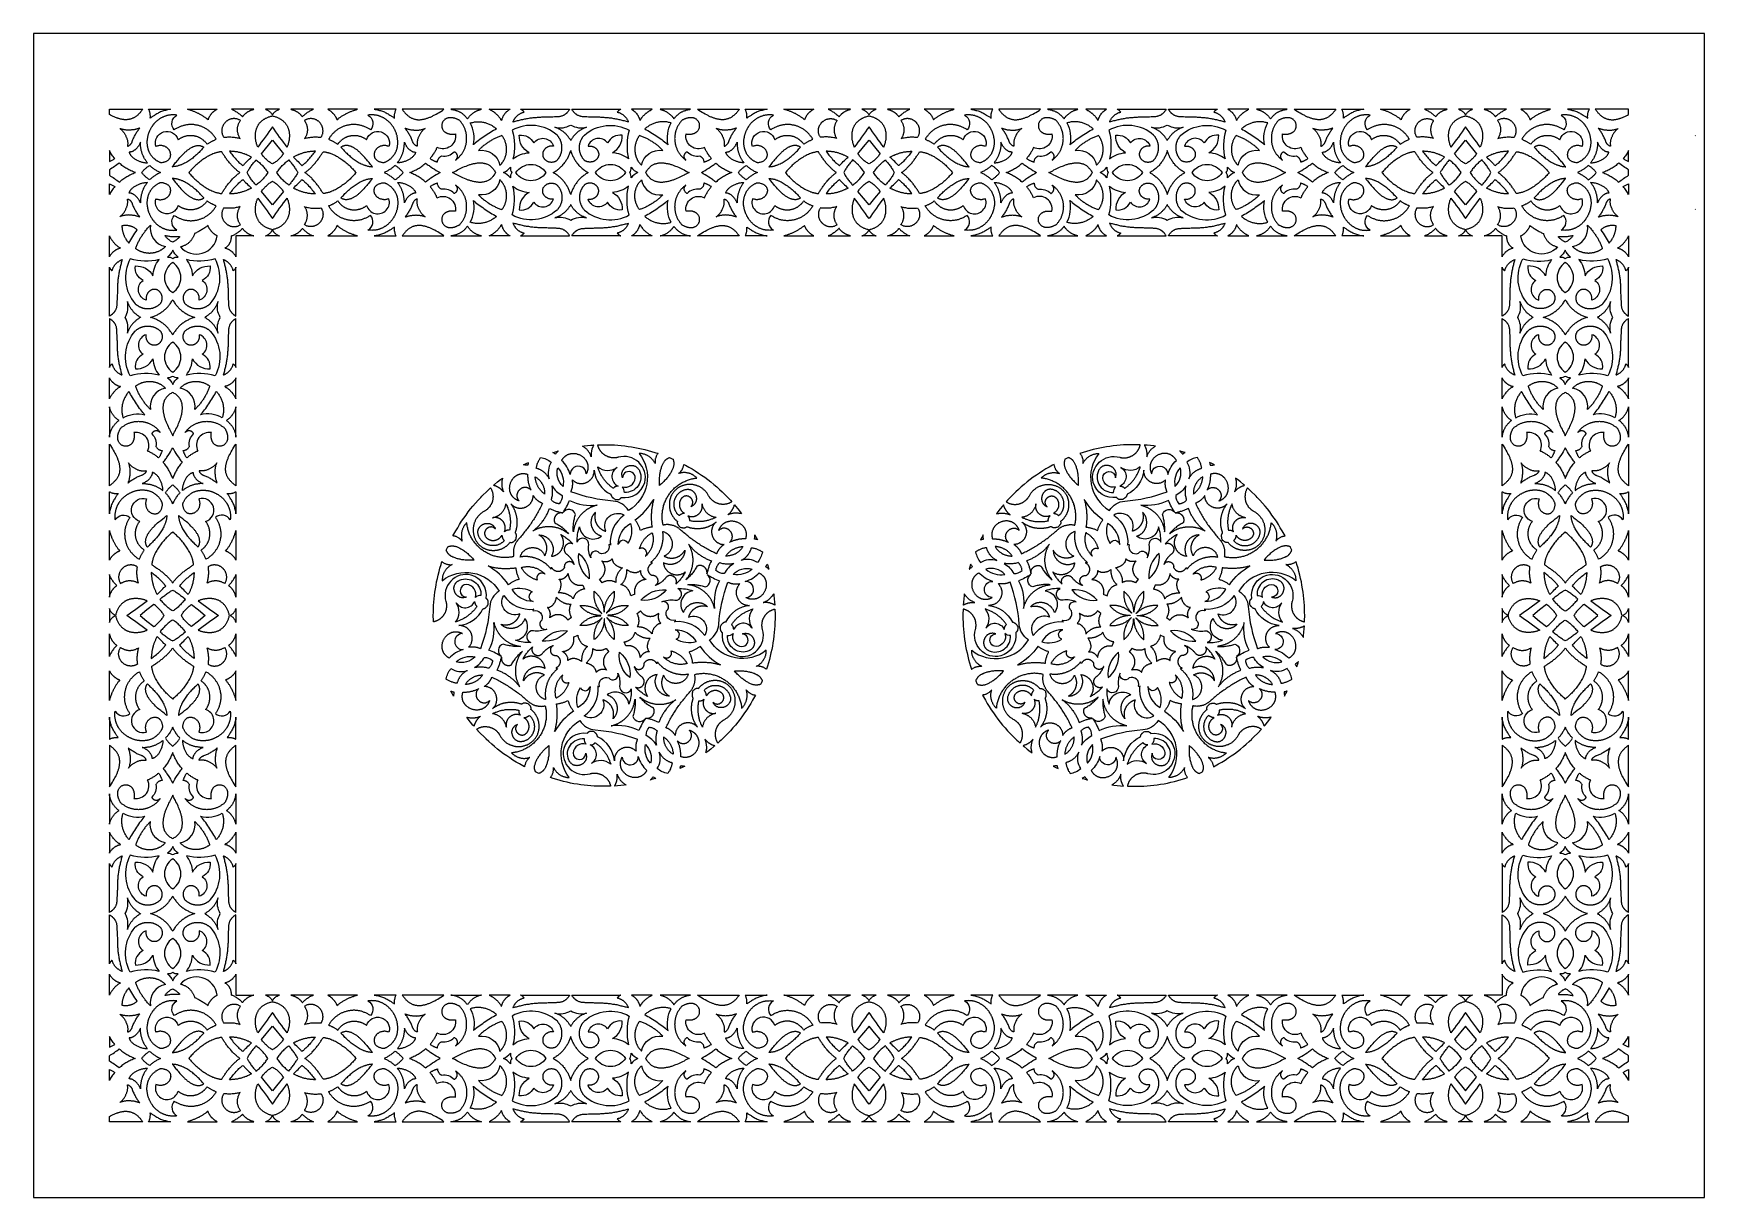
# Model space of a CAD drawing. Extents: x -660 to 660, y -460 to 460.
import ezdxf

# ---------------------------------------------------------------- set-up
doc = ezdxf.new("R2010")
doc.units = 0
doc.layers.add('LAYER_1', color=18, linetype='CONTINUOUS')

msp = doc.modelspace()

# ---------------------------------------------------------------- linework, layer by layer
at = {"layer": 'LAYER_1'}
for points in [[(-660, -460), (660, -460), (660, 460), (-660, 460)], [(-600, 400), (-573.7, 400), (-574.1, 399.5), (-574.4, 399), (-574.8, 398.6), (-575.1, 398.2), (-575.5, 397.7), (-575.8, 397.3), (-576.2, 396.9), (-576.5, 396.6), (-576.9, 396.2), (-577.2, 395.9), (-577.6, 395.5), (-578, 395.2), (-578.3, 394.9), (-578.7, 394.6), (-579.1, 394.4), (-579.4, 394.1), (-579.8, 393.9), (-580.2, 393.6), (-580.6, 393.4), (-581, 393.2), (-581.3, 393), (-581.7, 392.9), (-582.1, 392.7), (-582.5, 392.6), (-582.9, 392.4), (-583.3, 392.3), (-583.7, 392.2), (-584.1, 392.1), (-584.5, 392), (-584.9, 392), (-585.3, 391.9), (-585.7, 391.9), (-586.1, 391.8), (-586.5, 391.8), (-586.9, 391.8), (-587.4, 391.8), (-587.8, 391.8), (-588.2, 391.8), (-588.6, 391.9), (-589, 391.9), (-589.5, 392), (-589.9, 392), (-590.3, 392.1), (-590.8, 392.2), (-591.2, 392.3), (-591.7, 392.4), (-592.1, 392.5), (-592.5, 392.7), (-593, 392.8), (-593.4, 392.9), (-593.9, 393.1), (-594.3, 393.3), (-595.3, 393.6), (-596.2, 394), (-597.1, 394.4), (-598.1, 394.9), (-599, 395.4), (-600, 395.9)], [(-567.7, 393.1), (-567.7, 393.5), (-567.6, 394), (-567.6, 394.4), (-567.6, 394.9), (-567.7, 395.3), (-567.7, 395.8), (-567.7, 396.2), (-567.8, 396.6), (-567.9, 397.1), (-568, 397.5), (-568.1, 397.9), (-568.3, 398.4), (-568.4, 398.8), (-568.6, 399.2), (-568.8, 399.6), (-569, 400), (-551.6, 400), (-552.5, 399.9), (-553.3, 399.8), (-554.1, 399.6), (-554.9, 399.4), (-555.7, 399.2), (-556.5, 399), (-557.3, 398.7), (-558.1, 398.5), (-558.9, 398.2), (-559.6, 397.9), (-560.4, 397.5), (-561.1, 397.2), (-561.8, 396.8), (-562.6, 396.4), (-563.3, 395.9), (-564, 395.5), (-564.4, 395.2), (-564.9, 394.9), (-565.4, 394.6), (-565.9, 394.3), (-566.3, 394), (-566.8, 393.7), (-567.3, 393.4)], [(-538.4, 400), (-514.9, 400), (-515.2, 399.8), (-515.5, 399.7), (-515.8, 399.5), (-516.1, 399.3), (-516.4, 399.1), (-516.7, 398.9), (-517, 398.7), (-517.3, 398.5), (-517.5, 398.3), (-517.8, 398.1), (-518.1, 397.9), (-518.3, 397.6), (-518.6, 397.4), (-518.8, 397.1), (-519, 396.9), (-519.3, 396.6), (-519.5, 396.4), (-519.7, 396.1), (-519.9, 395.8), (-520.1, 395.6), (-520.3, 395.3), (-520.5, 395), (-520.7, 394.7), (-520.9, 394.4), (-521.1, 394.1), (-521.3, 393.8), (-521.4, 393.5), (-521.6, 393.1), (-521.7, 392.8), (-521.9, 392.5), (-522, 392.2), (-522.1, 391.8), (-523, 392.5), (-523.5, 392.9), (-524, 393.2), (-524.4, 393.6), (-524.9, 393.9), (-525.4, 394.2), (-525.9, 394.5), (-526.4, 394.8), (-526.8, 395.1), (-527.3, 395.4), (-527.8, 395.7), (-528.3, 396), (-528.8, 396.3), (-529.3, 396.6), (-529.9, 396.8), (-530.4, 397.1), (-530.9, 397.3), (-531.4, 397.6), (-531.9, 397.8), (-532.5, 398), (-533, 398.2), (-533.5, 398.4), (-534.1, 398.6), (-534.6, 398.8), (-535.1, 399), (-535.7, 399.2), (-536.2, 399.4), (-536.8, 399.6), (-537.3, 399.7), (-537.9, 399.9)], [(-503.5, 400), (-503.1, 399.8), (-502.6, 399.6), (-502, 399.4), (-501.5, 399.1), (-500.9, 398.8), (-500.3, 398.4), (-499.7, 398.1), (-499.1, 397.7), (-498.5, 397.3), (-497.9, 396.8), (-497.3, 396.4), (-496.8, 395.9), (-496.2, 395.5), (-495.7, 395), (-495.3, 394.5), (-495.1, 394.3), (-494.9, 394.1), (-494.7, 394.3), (-494.4, 394.6), (-494.2, 394.9), (-494, 395.2), (-493.8, 395.4), (-493.5, 395.7), (-493.3, 395.9), (-493.1, 396.2), (-492.8, 396.4), (-492.6, 396.6), (-492.3, 396.9), (-492, 397.1), (-491.8, 397.3), (-491.5, 397.5), (-491.2, 397.7), (-490.9, 397.9), (-490.6, 398.1), (-490.3, 398.2), (-490, 398.4), (-489.7, 398.6), (-489.4, 398.7), (-489.1, 398.9), (-488.8, 399), (-488.5, 399.2), (-488.2, 399.3), (-487.9, 399.4), (-487.5, 399.5), (-487.2, 399.6), (-486.9, 399.7), (-486.5, 399.8), (-486.2, 399.9), (-485.9, 400)], [(-476.8, 400), (-476.4, 399.9), (-476, 399.7), (-475.5, 399.5), (-475.1, 399.3), (-474.7, 399.1), (-474.3, 398.8), (-473.9, 398.6), (-473.5, 398.3), (-473.2, 398), (-472.8, 397.7), (-472.5, 397.3), (-472.2, 397), (-471.9, 396.6), (-471.7, 396.3), (-471.4, 395.9), (-471.3, 395.7), (-471.2, 395.5), (-471, 395.9), (-470.8, 396.3), (-470.5, 396.6), (-470.3, 397), (-470, 397.3), (-469.6, 397.7), (-469.3, 398), (-468.9, 398.3), (-468.6, 398.6), (-468.2, 398.8), (-467.8, 399.1), (-467.3, 399.3), (-466.9, 399.5), (-466.5, 399.7), (-466.1, 399.9), (-465.6, 400), (-471.2, 400)], [(-456.6, 400), (-456.3, 399.9), (-455.9, 399.8), (-455.6, 399.7), (-455.2, 399.6), (-454.9, 399.5), (-454.6, 399.4), (-454.3, 399.3), (-453.9, 399.2), (-453.6, 399), (-453.3, 398.9), (-453, 398.7), (-452.7, 398.6), (-452.4, 398.4), (-452.1, 398.2), (-451.8, 398.1), (-451.5, 397.9), (-451.2, 397.7), (-451, 397.5), (-450.7, 397.3), (-450.4, 397.1), (-450.1, 396.9), (-449.9, 396.6), (-449.6, 396.4), (-449.4, 396.2), (-449.1, 395.9), (-448.9, 395.7), (-448.7, 395.4), (-448.4, 395.2), (-448.2, 394.9), (-448, 394.6), (-447.8, 394.3), (-447.6, 394.1), (-447.4, 394.3), (-447.2, 394.5), (-446.7, 395), (-446.2, 395.5), (-445.7, 395.9), (-445.1, 396.4), (-444.5, 396.8), (-444, 397.3), (-443.4, 397.7), (-442.8, 398.1), (-442.2, 398.4), (-441.6, 398.8), (-441, 399.1), (-440.4, 399.4), (-439.9, 399.6), (-439.4, 399.8), (-438.9, 400)], [(-427.5, 400), (-427.2, 399.8), (-426.9, 399.7), (-426.6, 399.5), (-426.3, 399.3), (-426, 399.1), (-425.7, 398.9), (-425.5, 398.7), (-425.2, 398.5), (-424.9, 398.3), (-424.7, 398.1), (-424.4, 397.9), (-424.1, 397.6), (-423.9, 397.4), (-423.7, 397.1), (-423.4, 396.9), (-423.2, 396.6), (-423, 396.4), (-422.7, 396.1), (-422.5, 395.8), (-422.3, 395.6), (-422.1, 395.3), (-421.9, 395), (-421.7, 394.7), (-421.5, 394.4), (-421.4, 394.1), (-421.2, 393.8), (-421, 393.5), (-420.9, 393.1), (-420.7, 392.8), (-420.6, 392.5), (-420.4, 392.2), (-420.3, 391.8), (-419.4, 392.5), (-418.9, 392.9), (-418.5, 393.2), (-418, 393.6), (-417.5, 393.9), (-417.1, 394.2), (-416.6, 394.5), (-416.1, 394.8), (-415.6, 395.1), (-415.1, 395.4), (-414.6, 395.7), (-414.1, 396), (-413.6, 396.3), (-413.1, 396.6), (-412.6, 396.8), (-412.1, 397.1), (-411.6, 397.3), (-411, 397.6), (-410.5, 397.8), (-410, 398), (-409.5, 398.2), (-408.9, 398.4), (-408.4, 398.6), (-407.9, 398.8), (-407.3, 399), (-406.8, 399.2), (-406.2, 399.4), (-405.7, 399.6), (-405.1, 399.7), (-404.6, 399.9), (-404, 400)], [(-390.8, 400), (-390, 399.9), (-389.2, 399.8), (-388.3, 399.6), (-387.5, 399.4), (-386.7, 399.2), (-385.9, 399), (-385.1, 398.7), (-384.4, 398.5), (-383.6, 398.2), (-382.8, 397.9), (-382.1, 397.5), (-381.3, 397.2), (-380.6, 396.8), (-379.9, 396.4), (-379.2, 395.9), (-378.5, 395.5), (-378, 395.2), (-377.5, 394.9), (-377.1, 394.6), (-376.6, 394.3), (-376.1, 394), (-375.7, 393.7), (-375.2, 393.4), (-374.7, 393.1), (-374.8, 393.5), (-374.8, 394), (-374.8, 394.4), (-374.8, 394.9), (-374.8, 395.3), (-374.8, 395.8), (-374.7, 396.2), (-374.6, 396.6), (-374.5, 397.1), (-374.4, 397.5), (-374.3, 397.9), (-374.2, 398.4), (-374, 398.8), (-373.9, 399.2), (-373.7, 399.6), (-373.5, 400)], [(-368.7, 400), (-368.3, 399.4), (-367.9, 398.9), (-367.5, 398.3), (-367, 397.8), (-366.6, 397.3), (-366.2, 396.8), (-365.8, 396.4), (-365.3, 396), (-364.9, 395.6), (-364.4, 395.2), (-364, 394.8), (-363.6, 394.5), (-363.1, 394.2), (-362.7, 393.9), (-362.2, 393.6), (-361.7, 393.4), (-361.3, 393.1), (-360.8, 392.9), (-360.3, 392.7), (-359.9, 392.5), (-359.4, 392.4), (-358.9, 392.3), (-358.4, 392.1), (-358, 392), (-357.5, 392), (-357, 391.9), (-356.5, 391.8), (-356, 391.8), (-355.5, 391.8), (-355, 391.8), (-354.5, 391.8), (-354, 391.9), (-353.4, 391.9), (-352.9, 392), (-352.4, 392.1), (-351.9, 392.2), (-351.4, 392.3), (-350.8, 392.4), (-350.3, 392.5), (-349.7, 392.7), (-349.2, 392.9), (-348.7, 393.1), (-348.1, 393.3), (-347.6, 393.5), (-347, 393.7), (-346.4, 393.9), (-345.9, 394.2), (-345.3, 394.4), (-344.7, 394.7), (-344.2, 395), (-343.6, 395.3), (-343, 395.6), (-341.8, 396.2), (-340.6, 396.9), (-339.4, 397.6), (-338.2, 398.4), (-337, 399.2), (-335.7, 400)], [(-330.2, 400), (-329.7, 399.9), (-329.2, 399.9), (-328.7, 399.8), (-328.3, 399.7), (-327.8, 399.6), (-327.3, 399.5), (-326.8, 399.4), (-326.4, 399.2), (-325.9, 399.1), (-325.5, 398.9), (-325, 398.7), (-324.6, 398.5), (-324.1, 398.3), (-323.7, 398.1), (-323.3, 397.9), (-322.8, 397.7), (-322.4, 397.4), (-322, 397.2), (-321.6, 396.9), (-321.2, 396.6), (-320.8, 396.3), (-320.5, 396), (-320.1, 395.7), (-319.7, 395.4), (-319.4, 395), (-319, 394.7), (-318.7, 394.3), (-318.4, 394), (-318.1, 393.6), (-317.8, 393.2), (-317.5, 392.8), (-317.2, 392.4), (-316.9, 392.8), (-316.7, 393.1), (-316.4, 393.5), (-316.2, 393.8), (-315.9, 394.2), (-315.6, 394.5), (-315.3, 394.8), (-315, 395.1), (-314.7, 395.4), (-314.4, 395.7), (-314.1, 396), (-313.8, 396.3), (-313.4, 396.6), (-313.1, 396.8), (-312.8, 397.1), (-312.4, 397.3), (-312.1, 397.5), (-311.7, 397.8), (-311.3, 398), (-311, 398.2), (-310.6, 398.4), (-310.2, 398.6), (-309.8, 398.8), (-309.4, 399), (-309.1, 399.1), (-308.7, 399.3), (-308.3, 399.4), (-307.9, 399.6), (-307.4, 399.7), (-307, 399.8), (-306.6, 399.9), (-306.2, 400)], [(-300, 400), (-283.5, 400), (-283.8, 399.8), (-284.2, 399.6), (-284.5, 399.5), (-284.8, 399.3), (-285.1, 399.1), (-285.4, 398.8), (-285.6, 398.6), (-285.9, 398.4), (-286.2, 398.1), (-286.5, 397.9), (-286.7, 397.7), (-287, 397.4), (-287.2, 397.1), (-287.5, 396.9), (-287.7, 396.6), (-287.9, 396.3), (-288.1, 396), (-288.3, 395.7), (-288.5, 395.4), (-288.7, 395.1), (-288.9, 394.8), (-289, 394.5), (-289.2, 394.2), (-289.4, 393.8), (-289.5, 393.5), (-289.6, 393.2), (-289.8, 392.8), (-289.9, 392.5), (-290, 392.1), (-290.1, 391.8), (-290.2, 391.4), (-290.2, 391.1), (-290.5, 391.4), (-290.7, 391.8), (-290.9, 392.1), (-291.1, 392.5), (-291.4, 392.8), (-291.6, 393.2), (-291.9, 393.5), (-292.1, 393.9), (-292.4, 394.2), (-292.7, 394.5), (-293, 394.8), (-293.2, 395.1), (-293.5, 395.4), (-293.8, 395.7), (-294.1, 396), (-294.4, 396.3), (-294.7, 396.6), (-295.1, 396.9), (-295.4, 397.1), (-295.7, 397.4), (-296, 397.6), (-296.4, 397.9), (-296.7, 398.1), (-297.1, 398.4), (-297.4, 398.6), (-297.8, 398.8), (-298.1, 399), (-298.5, 399.2), (-298.9, 399.4), (-299.3, 399.6), (-299.6, 399.8)], [(-281.3, 389.9), (-281.1, 390.2), (-281, 390.6), (-280.8, 390.9), (-280.6, 391.3), (-280.5, 391.6), (-280.3, 392), (-280.1, 392.3), (-279.9, 392.6), (-279.6, 392.9), (-279.4, 393.3), (-279.2, 393.6), (-278.9, 393.8), (-278.7, 394.1), (-278.4, 394.4), (-278.1, 394.7), (-277.9, 394.9), (-277.6, 395.2), (-277.3, 395.4), (-277, 395.7), (-276.7, 395.9), (-276.4, 396.1), (-276, 396.3), (-275.7, 396.5), (-275.4, 396.7), (-275, 396.9), (-274.7, 397.1), (-274.3, 397.2), (-274, 397.4), (-273.6, 397.5), (-273.2, 397.6), (-272.8, 397.7), (-272.5, 397.8), (-272.6, 398), (-272.7, 398.2), (-272.8, 398.4), (-273, 398.5), (-273.1, 398.7), (-273.3, 398.8), (-273.5, 399), (-273.6, 399.1), (-273.8, 399.3), (-274, 399.4), (-274.2, 399.5), (-274.4, 399.6), (-274.5, 399.7), (-274.7, 399.8), (-274.9, 399.9), (-275.2, 400), (-236.5, 400), (-236.9, 399.3), (-237.3, 398.7), (-237.7, 398.2), (-237.9, 397.9), (-238.2, 397.7), (-238.4, 397.5), (-238.6, 397.2), (-238.8, 397), (-239, 396.8), (-239.2, 396.6), (-239.4, 396.4), (-239.7, 396.2), (-239.9, 396.1), (-240.1, 395.9), (-240.3, 395.8), (-240.6, 395.6), (-240.8, 395.5), (-241, 395.4), (-241.2, 395.2), (-241.7, 395), (-242.2, 394.8), (-242.7, 394.7), (-243.2, 394.5), (-243.7, 394.4), (-244.2, 394.3), (-244.8, 394.2), (-245.3, 394.2), (-245.9, 394.1), (-246.5, 394.1), (-247.1, 394), (-248.4, 394), (-249.8, 393.9), (-251.2, 393.9), (-252.7, 393.8), (-253.5, 393.8), (-254.4, 393.7), (-255.2, 393.7), (-256.1, 393.7), (-256.9, 393.7), (-257.8, 393.7), (-258.6, 393.7), (-259.5, 393.6), (-260.3, 393.6), (-261.2, 393.6), (-262, 393.5), (-262.9, 393.4), (-263.7, 393.4), (-264.6, 393.3), (-265.4, 393.2), (-266.3, 393.1), (-267.1, 393), (-268, 392.9), (-268.8, 392.7), (-269.7, 392.6), (-270.5, 392.5), (-271.3, 392.3), (-272.2, 392.2), (-273, 392), (-273.8, 391.8), (-274.7, 391.6), (-275.5, 391.4), (-276.3, 391.2), (-277.2, 391), (-278, 390.8), (-278.8, 390.6), (-279.6, 390.4), (-280.4, 390.1)], [(-234.7, 400), (-196.1, 400), (-196.3, 399.9), (-196.5, 399.8), (-196.7, 399.7), (-196.9, 399.6), (-197.1, 399.5), (-197.2, 399.4), (-197.4, 399.3), (-197.6, 399.1), (-197.8, 399), (-197.9, 398.8), (-198.1, 398.7), (-198.2, 398.5), (-198.4, 398.4), (-198.5, 398.2), (-198.6, 398), (-198.8, 397.8), (-198.4, 397.7), (-198, 397.6), (-197.6, 397.5), (-197.3, 397.4), (-196.9, 397.2), (-196.6, 397.1), (-196.2, 396.9), (-195.9, 396.7), (-195.5, 396.5), (-195.2, 396.3), (-194.9, 396.1), (-194.5, 395.9), (-194.2, 395.7), (-193.9, 395.4), (-193.6, 395.2), (-193.4, 394.9), (-193.1, 394.7), (-192.8, 394.4), (-192.5, 394.1), (-192.3, 393.8), (-192, 393.6), (-191.8, 393.3), (-191.6, 392.9), (-191.4, 392.6), (-191.2, 392.3), (-191, 392), (-190.8, 391.6), (-190.6, 391.3), (-190.4, 390.9), (-190.3, 390.6), (-190.1, 390.2), (-190, 389.9), (-190.8, 390.1), (-191.6, 390.4), (-192.4, 390.6), (-193.2, 390.8), (-194.1, 391), (-194.9, 391.2), (-195.7, 391.4), (-196.6, 391.6), (-197.4, 391.8), (-198.2, 392), (-199, 392.2), (-199.9, 392.3), (-200.7, 392.5), (-201.6, 392.6), (-202.4, 392.7), (-203.2, 392.9), (-204.1, 393), (-204.9, 393.1), (-205.8, 393.2), (-206.6, 393.3), (-207.5, 393.4), (-208.3, 393.4), (-209.2, 393.5), (-210, 393.6), (-210.9, 393.6), (-211.7, 393.6), (-212.6, 393.7), (-213.4, 393.7), (-214.3, 393.7), (-215.1, 393.7), (-216, 393.7), (-216.9, 393.7), (-217.7, 393.8), (-218.5, 393.8), (-220, 393.9), (-221.5, 393.9), (-222.8, 394), (-224.1, 394), (-224.7, 394.1), (-225.3, 394.1), (-225.9, 394.2), (-226.4, 394.2), (-227, 394.3), (-227.5, 394.4), (-228, 394.5), (-228.5, 394.7), (-229, 394.8), (-229.5, 395), (-230, 395.2), (-230.2, 395.4), (-230.4, 395.5), (-230.7, 395.6), (-230.9, 395.8), (-231.1, 395.9), (-231.3, 396.1), (-231.6, 396.2), (-231.8, 396.4), (-232, 396.6), (-232.2, 396.8), (-232.4, 397), (-232.6, 397.2), (-232.9, 397.5), (-233.1, 397.7), (-233.3, 397.9), (-233.5, 398.2), (-233.7, 398.5), (-233.9, 398.7), (-234.3, 399.3)], [(-187.7, 400), (-187.4, 399.8), (-187.1, 399.6), (-186.8, 399.5), (-186.4, 399.3), (-186.2, 399.1), (-185.9, 398.8), (-185.6, 398.6), (-185.3, 398.4), (-185, 398.1), (-184.8, 397.9), (-184.5, 397.7), (-184.3, 397.4), (-184, 397.1), (-183.8, 396.9), (-183.5, 396.6), (-183.3, 396.3), (-183.1, 396), (-182.9, 395.7), (-182.7, 395.4), (-182.5, 395.1), (-182.3, 394.8), (-182.2, 394.5), (-182, 394.2), (-181.9, 393.8), (-181.7, 393.5), (-181.6, 393.2), (-181.5, 392.8), (-181.3, 392.5), (-181.2, 392.1), (-181.1, 391.8), (-181.1, 391.4), (-181, 391.1), (-180.8, 391.4), (-180.5, 391.8), (-180.3, 392.1), (-180.1, 392.5), (-179.8, 392.8), (-179.6, 393.2), (-179.3, 393.5), (-179.1, 393.9), (-178.8, 394.2), (-178.6, 394.5), (-178.3, 394.8), (-178, 395.1), (-177.7, 395.4), (-177.4, 395.7), (-177.1, 396), (-176.8, 396.3), (-176.5, 396.6), (-176.2, 396.9), (-175.8, 397.1), (-175.5, 397.4), (-175.2, 397.6), (-174.8, 397.9), (-174.5, 398.1), (-174.2, 398.4), (-173.8, 398.6), (-173.4, 398.8), (-173.1, 399), (-172.7, 399.2), (-172.3, 399.4), (-172, 399.6), (-171.6, 399.8), (-171.2, 400)], [(-165, 400), (-164.6, 399.9), (-164.2, 399.8), (-163.8, 399.7), (-163.4, 399.6), (-163, 399.4), (-162.6, 399.3), (-162.2, 399.1), (-161.8, 399), (-161.4, 398.8), (-161, 398.6), (-160.6, 398.4), (-160.3, 398.2), (-159.9, 398), (-159.5, 397.8), (-159.2, 397.5), (-158.8, 397.3), (-158.5, 397.1), (-158.1, 396.8), (-157.8, 396.6), (-157.5, 396.3), (-157.1, 396), (-156.8, 395.7), (-156.5, 395.4), (-156.2, 395.1), (-155.9, 394.8), (-155.6, 394.5), (-155.3, 394.2), (-155.1, 393.8), (-154.8, 393.5), (-154.5, 393.1), (-154.3, 392.8), (-154.1, 392.4), (-153.8, 392.8), (-153.5, 393.2), (-153.2, 393.6), (-152.8, 394), (-152.5, 394.3), (-152.2, 394.7), (-151.8, 395), (-151.5, 395.4), (-151.1, 395.7), (-150.8, 396), (-150.4, 396.3), (-150, 396.6), (-149.6, 396.9), (-149.2, 397.2), (-148.8, 397.4), (-148.4, 397.7), (-148, 397.9), (-147.5, 398.1), (-147.1, 398.3), (-146.7, 398.5), (-146.2, 398.7), (-145.8, 398.9), (-145.3, 399.1), (-144.8, 399.2), (-144.4, 399.4), (-143.9, 399.5), (-143.4, 399.6), (-143, 399.7), (-142.5, 399.8), (-142, 399.9), (-141.5, 399.9), (-141, 400)], [(-135.5, 400), (-102.5, 400), (-102.9, 399.4), (-103.3, 398.9), (-103.8, 398.3), (-104.2, 397.8), (-104.6, 397.3), (-105, 396.8), (-105.5, 396.4), (-105.9, 396), (-106.3, 395.6), (-106.8, 395.2), (-107.2, 394.8), (-107.7, 394.5), (-108.1, 394.2), (-108.6, 393.9), (-109, 393.6), (-109.5, 393.4), (-109.9, 393.1), (-110.4, 392.9), (-110.9, 392.7), (-111.3, 392.5), (-111.8, 392.4), (-112.3, 392.3), (-112.8, 392.1), (-113.3, 392), (-113.8, 392), (-114.2, 391.9), (-114.7, 391.8), (-115.2, 391.8), (-115.7, 391.8), (-116.2, 391.8), (-116.7, 391.8), (-117.3, 391.9), (-117.8, 391.9), (-118.3, 392), (-118.8, 392.1), (-119.3, 392.2), (-119.9, 392.3), (-120.4, 392.4), (-120.9, 392.5), (-121.5, 392.7), (-122, 392.9), (-122.6, 393.1), (-123.1, 393.3), (-123.7, 393.5), (-124.2, 393.7), (-124.8, 393.9), (-125.4, 394.2), (-125.9, 394.4), (-126.5, 394.7), (-127.1, 395), (-127.6, 395.3), (-128.2, 395.6), (-129.4, 396.2), (-130.6, 396.9), (-131.8, 397.6), (-133, 398.4), (-134.3, 399.2)], [(-96.5, 393.1), (-96.4, 393.5), (-96.4, 394), (-96.4, 394.4), (-96.4, 394.9), (-96.4, 395.3), (-96.5, 395.8), (-96.5, 396.2), (-96.6, 396.6), (-96.7, 397.1), (-96.8, 397.5), (-96.9, 397.9), (-97, 398.4), (-97.2, 398.8), (-97.4, 399.2), (-97.6, 399.6), (-97.8, 400), (-80.4, 400), (-81.2, 399.9), (-82.1, 399.8), (-82.9, 399.6), (-83.7, 399.4), (-84.5, 399.2), (-85.3, 399), (-86.1, 398.7), (-86.9, 398.5), (-87.6, 398.2), (-88.4, 397.9), (-89.1, 397.5), (-89.9, 397.2), (-90.6, 396.8), (-91.3, 396.4), (-92, 395.9), (-92.7, 395.5), (-93.2, 395.2), (-93.7, 394.9), (-94.2, 394.6), (-94.6, 394.3), (-95.1, 394), (-95.6, 393.7), (-96, 393.4)], [(-67.2, 400), (-43.7, 400), (-44, 399.8), (-44.3, 399.7), (-44.6, 399.5), (-44.9, 399.3), (-45.2, 399.1), (-45.5, 398.9), (-45.8, 398.7), (-46, 398.5), (-46.3, 398.3), (-46.6, 398.1), (-46.8, 397.9), (-47.1, 397.6), (-47.3, 397.4), (-47.6, 397.1), (-47.8, 396.9), (-48, 396.6), (-48.3, 396.4), (-48.5, 396.1), (-48.7, 395.8), (-48.9, 395.6), (-49.1, 395.3), (-49.3, 395), (-49.5, 394.7), (-49.7, 394.4), (-49.9, 394.1), (-50, 393.8), (-50.2, 393.5), (-50.3, 393.1), (-50.5, 392.8), (-50.6, 392.5), (-50.8, 392.2), (-50.9, 391.8), (-51.8, 392.5), (-52.3, 392.9), (-52.7, 393.2), (-53.2, 393.6), (-53.7, 393.9), (-54.2, 394.2), (-54.6, 394.5), (-55.1, 394.8), (-55.6, 395.1), (-56.1, 395.4), (-56.6, 395.7), (-57.1, 396), (-57.6, 396.3), (-58.1, 396.6), (-58.6, 396.8), (-59.1, 397.1), (-59.7, 397.3), (-60.2, 397.6), (-60.7, 397.8), (-61.2, 398), (-61.8, 398.2), (-62.3, 398.4), (-62.8, 398.6), (-63.4, 398.8), (-63.9, 399), (-64.5, 399.2), (-65, 399.4), (-65.5, 399.6), (-66.1, 399.7), (-66.7, 399.9)], [(-32.3, 400), (-31.8, 399.8), (-31.3, 399.6), (-30.8, 399.4), (-30.2, 399.1), (-29.7, 398.8), (-29.1, 398.4), (-28.5, 398.1), (-27.9, 397.7), (-27.3, 397.3), (-26.7, 396.8), (-26.1, 396.4), (-25.6, 395.9), (-25, 395.5), (-24.5, 395), (-24.1, 394.5), (-23.8, 394.3), (-23.6, 394.1), (-23.4, 394.3), (-23.2, 394.6), (-23, 394.9), (-22.8, 395.2), (-22.6, 395.4), (-22.3, 395.7), (-22.1, 395.9), (-21.8, 396.2), (-21.6, 396.4), (-21.3, 396.6), (-21.1, 396.9), (-20.8, 397.1), (-20.5, 397.3), (-20.3, 397.5), (-20, 397.7), (-19.7, 397.9), (-19.4, 398.1), (-19.1, 398.2), (-18.8, 398.4), (-18.5, 398.6), (-18.2, 398.7), (-17.9, 398.9), (-17.6, 399), (-17.3, 399.2), (-17, 399.3), (-16.6, 399.4), (-16.3, 399.5), (-16, 399.6), (-15.6, 399.7), (-15.3, 399.8), (-15, 399.9), (-14.6, 400)], [(-5.6, 400), (-5.2, 399.9), (-4.7, 399.7), (-4.3, 399.5), (-3.9, 399.3), (-3.5, 399.1), (-3.1, 398.8), (-2.7, 398.6), (-2.3, 398.3), (-1.9, 398), (-1.6, 397.7), (-1.3, 397.3), (-1, 397), (-0.7, 396.6), (-0.4, 396.3), (-0.2, 395.9), (-0.1, 395.7), (0, 395.5), (0.2, 395.9), (0.4, 396.3), (0.7, 396.6), (1, 397), (1.3, 397.3), (1.6, 397.7), (1.9, 398), (2.3, 398.3), (2.7, 398.6), (3.1, 398.8), (3.5, 399.1), (3.9, 399.3), (4.3, 399.5), (4.7, 399.7), (5.2, 399.9), (5.6, 400), (0, 400)], [(14.6, 400), (15, 399.9), (15.3, 399.8), (15.6, 399.7), (16, 399.6), (16.3, 399.5), (16.6, 399.4), (17, 399.3), (17.3, 399.2), (17.6, 399), (17.9, 398.9), (18.2, 398.7), (18.5, 398.6), (18.8, 398.4), (19.1, 398.2), (19.4, 398.1), (19.7, 397.9), (20, 397.7), (20.3, 397.5), (20.5, 397.3), (20.8, 397.1), (21.1, 396.9), (21.3, 396.6), (21.6, 396.4), (21.8, 396.2), (22.1, 395.9), (22.3, 395.7), (22.6, 395.4), (22.8, 395.2), (23, 394.9), (23.2, 394.6), (23.4, 394.3), (23.6, 394.1), (23.8, 394.3), (24.1, 394.5), (24.5, 395), (25, 395.5), (25.6, 395.9), (26.1, 396.4), (26.7, 396.8), (27.3, 397.3), (27.9, 397.7), (28.5, 398.1), (29.1, 398.4), (29.7, 398.8), (30.2, 399.1), (30.8, 399.4), (31.3, 399.6), (31.8, 399.8), (32.3, 400)], [(43.7, 400), (44, 399.8), (44.3, 399.7), (44.6, 399.5), (44.9, 399.3), (45.2, 399.1), (45.5, 398.9), (45.8, 398.7), (46, 398.5), (46.3, 398.3), (46.6, 398.1), (46.8, 397.9), (47.1, 397.6), (47.3, 397.4), (47.6, 397.1), (47.8, 396.9), (48, 396.6), (48.3, 396.4), (48.5, 396.1), (48.7, 395.8), (48.9, 395.6), (49.1, 395.3), (49.3, 395), (49.5, 394.7), (49.7, 394.4), (49.9, 394.1), (50, 393.8), (50.2, 393.5), (50.3, 393.1), (50.5, 392.8), (50.6, 392.5), (50.8, 392.2), (50.9, 391.8), (51.8, 392.5), (52.3, 392.9), (52.7, 393.2), (53.2, 393.6), (53.7, 393.9), (54.2, 394.2), (54.6, 394.5), (55.1, 394.8), (55.6, 395.1), (56.1, 395.4), (56.6, 395.7), (57.1, 396), (57.6, 396.3), (58.1, 396.6), (58.6, 396.8), (59.1, 397.1), (59.7, 397.3), (60.2, 397.6), (60.7, 397.8), (61.2, 398), (61.8, 398.2), (62.3, 398.4), (62.8, 398.6), (63.4, 398.8), (63.9, 399), (64.4, 399.2), (65, 399.4), (65.5, 399.6), (66.1, 399.7), (66.7, 399.9), (67.2, 400)], [(80.4, 400), (81.2, 399.9), (82.1, 399.8), (82.9, 399.6), (83.7, 399.4), (84.5, 399.2), (85.3, 399), (86.1, 398.7), (86.9, 398.5), (87.6, 398.2), (88.4, 397.9), (89.1, 397.5), (89.9, 397.2), (90.6, 396.8), (91.3, 396.4), (92, 395.9), (92.7, 395.5), (93.2, 395.2), (93.7, 394.9), (94.2, 394.6), (94.6, 394.3), (95.1, 394), (95.6, 393.7), (96, 393.4), (96.5, 393.1), (96.4, 393.5), (96.4, 394), (96.4, 394.4), (96.4, 394.9), (96.4, 395.3), (96.5, 395.8), (96.5, 396.2), (96.6, 396.6), (96.7, 397.1), (96.8, 397.5), (96.9, 397.9), (97, 398.4), (97.2, 398.8), (97.4, 399.2), (97.6, 399.6), (97.8, 400)], [(102.5, 400), (102.9, 399.4), (103.3, 398.9), (103.8, 398.3), (104.2, 397.8), (104.6, 397.3), (105, 396.8), (105.5, 396.4), (105.9, 396), (106.3, 395.6), (106.8, 395.2), (107.2, 394.8), (107.7, 394.5), (108.1, 394.2), (108.6, 393.9), (109, 393.6), (109.5, 393.4), (109.9, 393.1), (110.4, 392.9), (110.9, 392.7), (111.3, 392.5), (111.8, 392.4), (112.3, 392.3), (112.8, 392.1), (113.3, 392), (113.8, 392), (114.2, 391.9), (114.7, 391.8), (115.2, 391.8), (115.7, 391.8), (116.2, 391.8), (116.7, 391.8), (117.3, 391.9), (117.8, 391.9), (118.3, 392), (118.8, 392.1), (119.3, 392.2), (119.9, 392.3), (120.4, 392.4), (120.9, 392.5), (121.5, 392.7), (122, 392.9), (122.6, 393.1), (123.1, 393.3), (123.7, 393.5), (124.2, 393.7), (124.8, 393.9), (125.4, 394.2), (125.9, 394.4), (126.5, 394.7), (127.1, 395), (127.6, 395.3), (128.2, 395.6), (129.4, 396.2), (130.6, 396.9), (131.8, 397.6), (133, 398.4), (134.3, 399.2), (135.5, 400)], [(141, 400), (141.5, 399.9), (142, 399.9), (142.5, 399.8), (143, 399.7), (143.4, 399.6), (143.9, 399.5), (144.4, 399.4), (144.8, 399.2), (145.3, 399.1), (145.8, 398.9), (146.2, 398.7), (146.7, 398.5), (147.1, 398.3), (147.5, 398.1), (148, 397.9), (148.4, 397.7), (148.8, 397.4), (149.2, 397.2), (149.6, 396.9), (150, 396.6), (150.4, 396.3), (150.8, 396), (151.1, 395.7), (151.5, 395.4), (151.8, 395), (152.2, 394.7), (152.5, 394.3), (152.8, 394), (153.2, 393.6), (153.5, 393.2), (153.8, 392.8), (154.1, 392.4), (154.3, 392.8), (154.5, 393.1), (154.8, 393.5), (155.1, 393.8), (155.3, 394.2), (155.6, 394.5), (155.9, 394.8), (156.2, 395.1), (156.5, 395.4), (156.8, 395.7), (157.1, 396), (157.5, 396.3), (157.8, 396.6), (158.1, 396.8), (158.5, 397.1), (158.8, 397.3), (159.2, 397.5), (159.5, 397.8), (159.9, 398), (160.3, 398.2), (160.6, 398.4), (161, 398.6), (161.4, 398.8), (161.8, 399), (162.2, 399.1), (162.6, 399.3), (163, 399.4), (163.4, 399.6), (163.8, 399.7), (164.2, 399.8), (164.6, 399.9), (165, 400)], [(171.2, 400), (171.6, 399.8), (172, 399.6), (172.3, 399.4), (172.7, 399.2), (173.1, 399), (173.4, 398.8), (173.8, 398.6), (174.2, 398.4), (174.5, 398.1), (174.8, 397.9), (175.2, 397.6), (175.5, 397.4), (175.8, 397.1), (176.2, 396.9), (176.5, 396.6), (176.8, 396.3), (177.1, 396), (177.4, 395.7), (177.7, 395.4), (178, 395.1), (178.3, 394.8), (178.6, 394.5), (178.8, 394.2), (179.1, 393.9), (179.3, 393.5), (179.6, 393.2), (179.8, 392.8), (180.1, 392.5), (180.3, 392.1), (180.5, 391.8), (180.8, 391.4), (181, 391.1), (181.1, 391.4), (181.1, 391.8), (181.2, 392.1), (181.3, 392.5), (181.5, 392.8), (181.6, 393.2), (181.7, 393.5), (181.9, 393.8), (182, 394.2), (182.2, 394.5), (182.3, 394.8), (182.5, 395.1), (182.7, 395.4), (182.9, 395.7), (183.1, 396), (183.3, 396.3), (183.5, 396.6), (183.8, 396.9), (184, 397.1), (184.3, 397.4), (184.5, 397.7), (184.8, 397.9), (185, 398.1), (185.3, 398.4), (185.6, 398.6), (185.9, 398.8), (186.2, 399.1), (186.4, 399.3), (186.8, 399.5), (187.1, 399.6), (187.4, 399.8), (187.7, 400)], [(190, 389.9), (190.1, 390.2), (190.3, 390.6), (190.4, 390.9), (190.6, 391.3), (190.8, 391.6), (191, 392), (191.2, 392.3), (191.4, 392.6), (191.6, 392.9), (191.8, 393.3), (192, 393.6), (192.3, 393.8), (192.5, 394.1), (192.8, 394.4), (193.1, 394.7), (193.4, 394.9), (193.6, 395.2), (193.9, 395.4), (194.2, 395.7), (194.5, 395.9), (194.9, 396.1), (195.2, 396.3), (195.5, 396.5), (195.9, 396.7), (196.2, 396.9), (196.6, 397.1), (196.9, 397.2), (197.3, 397.4), (197.6, 397.5), (198, 397.6), (198.4, 397.7), (198.8, 397.8), (198.6, 398), (198.5, 398.2), (198.4, 398.4), (198.2, 398.5), (198.1, 398.7), (197.9, 398.8), (197.8, 399), (197.6, 399.1), (197.4, 399.3), (197.2, 399.4), (197.1, 399.5), (196.9, 399.6), (196.7, 399.7), (196.5, 399.8), (196.3, 399.9), (196.1, 400), (234.7, 400), (234.3, 399.3), (233.9, 398.7), (233.5, 398.2), (233.3, 397.9), (233.1, 397.7), (232.9, 397.5), (232.6, 397.2), (232.4, 397), (232.2, 396.8), (232, 396.6), (231.8, 396.4), (231.6, 396.2), (231.3, 396.1), (231.1, 395.9), (230.9, 395.8), (230.7, 395.6), (230.4, 395.5), (230.2, 395.4), (230, 395.2), (229.5, 395), (229, 394.8), (228.5, 394.7), (228, 394.5), (227.5, 394.4), (227, 394.3), (226.4, 394.2), (225.9, 394.2), (225.3, 394.1), (224.7, 394.1), (224.1, 394), (222.8, 394), (221.5, 393.9), (220, 393.9), (218.5, 393.8), (217.7, 393.8), (216.9, 393.7), (216, 393.7), (215.1, 393.7), (214.3, 393.7), (213.4, 393.7), (212.6, 393.7), (211.7, 393.6), (210.9, 393.6), (210, 393.6), (209.2, 393.5), (208.3, 393.4), (207.5, 393.4), (206.6, 393.3), (205.8, 393.2), (204.9, 393.1), (204.1, 393), (203.2, 392.9), (202.4, 392.7), (201.6, 392.6), (200.7, 392.5), (199.9, 392.3), (199, 392.2), (198.2, 392), (197.4, 391.8), (196.6, 391.6), (195.7, 391.4), (194.9, 391.2), (194.1, 391), (193.2, 390.8), (192.4, 390.6), (191.6, 390.4), (190.8, 390.1)], [(236.5, 400), (275.2, 400), (274.9, 399.9), (274.7, 399.8), (274.5, 399.7), (274.4, 399.6), (274.2, 399.5), (274, 399.4), (273.8, 399.3), (273.6, 399.1), (273.5, 399), (273.3, 398.8), (273.1, 398.7), (273, 398.5), (272.8, 398.4), (272.7, 398.2), (272.6, 398), (272.5, 397.8), (272.8, 397.7), (273.2, 397.6), (273.6, 397.5), (274, 397.4), (274.3, 397.2), (274.7, 397.1), (275, 396.9), (275.4, 396.7), (275.7, 396.5), (276, 396.3), (276.4, 396.1), (276.7, 395.9), (277, 395.7), (277.3, 395.4), (277.6, 395.2), (277.9, 394.9), (278.1, 394.7), (278.4, 394.4), (278.7, 394.1), (278.9, 393.8), (279.2, 393.6), (279.4, 393.3), (279.6, 392.9), (279.9, 392.6), (280.1, 392.3), (280.3, 392), (280.5, 391.6), (280.6, 391.3), (280.8, 390.9), (281, 390.6), (281.1, 390.2), (281.3, 389.9), (280.4, 390.1), (279.6, 390.4), (278.8, 390.6), (278, 390.8), (277.2, 391), (276.3, 391.2), (275.5, 391.4), (274.7, 391.6), (273.8, 391.8), (273, 392), (272.2, 392.2), (271.3, 392.3), (270.5, 392.5), (269.7, 392.6), (268.8, 392.7), (268, 392.9), (267.1, 393), (266.3, 393.1), (265.4, 393.2), (264.6, 393.3), (263.7, 393.4), (262.9, 393.4), (262, 393.5), (261.2, 393.6), (260.3, 393.6), (259.5, 393.6), (258.6, 393.7), (257.8, 393.7), (256.9, 393.7), (256.1, 393.7), (255.2, 393.7), (254.4, 393.7), (253.5, 393.8), (252.7, 393.8), (251.2, 393.9), (249.8, 393.9), (248.4, 394), (247.1, 394), (246.5, 394.1), (245.9, 394.1), (245.3, 394.2), (244.8, 394.2), (244.2, 394.3), (243.7, 394.4), (243.2, 394.5), (242.7, 394.7), (242.2, 394.8), (241.7, 395), (241.2, 395.2), (241, 395.4), (240.8, 395.5), (240.6, 395.6), (240.3, 395.8), (240.1, 395.9), (239.9, 396.1), (239.7, 396.2), (239.4, 396.4), (239.2, 396.6), (239, 396.8), (238.8, 397), (238.6, 397.2), (238.4, 397.5), (238.2, 397.7), (237.9, 397.9), (237.7, 398.2), (237.5, 398.5), (237.3, 398.7), (236.9, 399.3)], [(290.2, 391.1), (290.5, 391.4), (290.7, 391.8), (290.9, 392.1), (291.1, 392.5), (291.4, 392.8), (291.6, 393.2), (291.9, 393.5), (292.1, 393.9), (292.4, 394.2), (292.7, 394.5), (293, 394.8), (293.2, 395.1), (293.5, 395.4), (293.8, 395.7), (294.1, 396), (294.4, 396.3), (294.7, 396.6), (295.1, 396.9), (295.4, 397.1), (295.7, 397.4), (296, 397.6), (296.4, 397.9), (296.7, 398.1), (297.1, 398.4), (297.4, 398.6), (297.8, 398.8), (298.1, 399), (298.5, 399.2), (298.9, 399.4), (299.3, 399.6), (299.6, 399.8), (300, 400), (283.5, 400), (283.8, 399.8), (284.2, 399.6), (284.5, 399.5), (284.8, 399.3), (285.1, 399.1), (285.4, 398.8), (285.6, 398.6), (285.9, 398.4), (286.2, 398.1), (286.5, 397.9), (286.7, 397.7), (287, 397.4), (287.2, 397.1), (287.5, 396.9), (287.7, 396.6), (287.9, 396.3), (288.1, 396), (288.3, 395.7), (288.5, 395.4), (288.7, 395.1), (288.9, 394.8), (289, 394.5), (289.2, 394.2), (289.4, 393.8), (289.5, 393.5), (289.6, 393.2), (289.8, 392.8), (289.9, 392.5), (290, 392.1), (290.1, 391.8), (290.2, 391.4)], [(306.2, 400), (306.6, 399.9), (307, 399.8), (307.4, 399.7), (307.9, 399.6), (308.3, 399.4), (308.7, 399.3), (309.1, 399.1), (309.4, 399), (309.8, 398.8), (310.2, 398.6), (310.6, 398.4), (311, 398.2), (311.3, 398), (311.7, 397.8), (312.1, 397.5), (312.4, 397.3), (312.8, 397.1), (313.1, 396.8), (313.4, 396.6), (313.8, 396.3), (314.1, 396), (314.4, 395.7), (314.7, 395.4), (315, 395.1), (315.3, 394.8), (315.6, 394.5), (315.9, 394.2), (316.2, 393.8), (316.4, 393.5), (316.7, 393.1), (316.9, 392.8), (317.2, 392.4), (317.5, 392.8), (317.8, 393.2), (318.1, 393.6), (318.4, 394), (318.7, 394.3), (319, 394.7), (319.4, 395), (319.7, 395.4), (320.1, 395.7), (320.5, 396), (320.8, 396.3), (321.2, 396.6), (321.6, 396.9), (322, 397.2), (322.4, 397.4), (322.8, 397.7), (323.3, 397.9), (323.7, 398.1), (324.1, 398.3), (324.6, 398.5), (325, 398.7), (325.5, 398.9), (325.9, 399.1), (326.4, 399.2), (326.8, 399.4), (327.3, 399.5), (327.8, 399.6), (328.3, 399.7), (328.7, 399.8), (329.2, 399.9), (329.7, 399.9), (330.2, 400)], [(335.7, 400), (368.7, 400), (368.3, 399.4), (367.9, 398.9), (367.5, 398.3), (367, 397.8), (366.6, 397.3), (366.2, 396.8), (365.8, 396.4), (365.3, 396), (364.9, 395.6), (364.4, 395.2), (364, 394.8), (363.6, 394.5), (363.1, 394.2), (362.7, 393.9), (362.2, 393.6), (361.7, 393.4), (361.3, 393.1), (360.8, 392.9), (360.3, 392.7), (359.9, 392.5), (359.4, 392.4), (358.9, 392.3), (358.4, 392.1), (358, 392), (357.5, 392), (357, 391.9), (356.5, 391.8), (356, 391.8), (355.5, 391.8), (355, 391.8), (354.5, 391.8), (354, 391.9), (353.4, 391.9), (352.9, 392), (352.4, 392.1), (351.9, 392.2), (351.4, 392.3), (350.8, 392.4), (350.3, 392.5), (349.7, 392.7), (349.2, 392.9), (348.7, 393.1), (348.1, 393.3), (347.6, 393.5), (347, 393.7), (346.4, 393.9), (345.9, 394.2), (345.3, 394.4), (344.7, 394.7), (344.2, 395), (343.6, 395.3), (343, 395.6), (341.8, 396.2), (340.6, 396.9), (339.4, 397.6), (338.2, 398.4), (337, 399.2)], [(374.7, 393.1), (374.8, 393.5), (374.8, 394), (374.8, 394.4), (374.8, 394.9), (374.8, 395.3), (374.8, 395.8), (374.7, 396.2), (374.6, 396.6), (374.5, 397.1), (374.4, 397.5), (374.3, 397.9), (374.2, 398.4), (374, 398.8), (373.9, 399.2), (373.7, 399.6), (373.5, 400), (390.8, 400), (390, 399.9), (389.2, 399.8), (388.3, 399.6), (387.5, 399.4), (386.7, 399.2), (385.9, 399), (385.1, 398.7), (384.4, 398.5), (383.6, 398.2), (382.8, 397.9), (382.1, 397.5), (381.3, 397.2), (380.6, 396.8), (379.9, 396.4), (379.2, 395.9), (378.5, 395.5), (378, 395.2), (377.5, 394.9), (377.1, 394.6), (376.6, 394.3), (376.1, 394), (375.7, 393.7), (375.2, 393.4)], [(404, 400), (427.5, 400), (427.2, 399.8), (426.9, 399.7), (426.6, 399.5), (426.3, 399.3), (426, 399.1), (425.7, 398.9), (425.5, 398.7), (425.2, 398.5), (424.9, 398.3), (424.7, 398.1), (424.4, 397.9), (424.1, 397.6), (423.9, 397.4), (423.7, 397.1), (423.4, 396.9), (423.2, 396.6), (423, 396.4), (422.7, 396.1), (422.5, 395.8), (422.3, 395.6), (422.1, 395.3), (421.9, 395), (421.7, 394.7), (421.5, 394.4), (421.4, 394.1), (421.2, 393.8), (421, 393.5), (420.9, 393.1), (420.7, 392.8), (420.6, 392.5), (420.4, 392.2), (420.3, 391.8), (419.4, 392.5), (418.9, 392.9), (418.5, 393.2), (418, 393.6), (417.5, 393.9), (417.1, 394.2), (416.6, 394.5), (416.1, 394.8), (415.6, 395.1), (415.1, 395.4), (414.6, 395.7), (414.1, 396), (413.6, 396.3), (413.1, 396.6), (412.6, 396.8), (412.1, 397.1), (411.6, 397.3), (411, 397.6), (410.5, 397.8), (410, 398), (409.5, 398.2), (408.9, 398.4), (408.4, 398.6), (407.9, 398.8), (407.3, 399), (406.8, 399.2), (406.2, 399.4), (405.7, 399.6), (405.1, 399.7), (404.6, 399.9)], [(438.9, 400), (439.4, 399.8), (439.9, 399.6), (440.4, 399.4), (441, 399.1), (441.6, 398.8), (442.2, 398.4), (442.8, 398.1), (443.4, 397.7), (444, 397.3), (444.5, 396.8), (445.1, 396.4), (445.7, 395.9), (446.2, 395.5), (446.7, 395), (447.2, 394.5), (447.4, 394.3), (447.6, 394.1), (447.8, 394.3), (448, 394.6), (448.2, 394.9), (448.4, 395.2), (448.7, 395.4), (448.9, 395.7), (449.1, 395.9), (449.4, 396.2), (449.6, 396.4), (449.9, 396.6), (450.1, 396.9), (450.4, 397.1), (450.7, 397.3), (451, 397.5), (451.2, 397.7), (451.5, 397.9), (451.8, 398.1), (452.1, 398.2), (452.4, 398.4), (452.7, 398.6), (453, 398.7), (453.3, 398.9), (453.6, 399), (453.9, 399.2), (454.3, 399.3), (454.6, 399.4), (454.9, 399.5), (455.2, 399.6), (455.6, 399.7), (455.9, 399.8), (456.3, 399.9), (456.6, 400)], [(465.6, 400), (466.1, 399.9), (466.5, 399.7), (466.9, 399.5), (467.3, 399.3), (467.8, 399.1), (468.2, 398.8), (468.6, 398.6), (468.9, 398.3), (469.3, 398), (469.6, 397.7), (470, 397.3), (470.3, 397), (470.5, 396.6), (470.8, 396.3), (471, 395.9), (471.1, 395.7), (471.2, 395.5), (471.4, 395.9), (471.7, 396.3), (471.9, 396.6), (472.2, 397), (472.5, 397.3), (472.8, 397.7), (473.2, 398), (473.5, 398.3), (473.9, 398.6), (474.3, 398.8), (474.7, 399.1), (475.1, 399.3), (475.5, 399.5), (476, 399.7), (476.4, 399.9), (476.8, 400), (471.2, 400)], [(485.9, 400), (486.2, 399.9), (486.5, 399.8), (486.9, 399.7), (487.2, 399.6), (487.5, 399.5), (487.9, 399.4), (488.2, 399.3), (488.5, 399.2), (488.8, 399), (489.1, 398.9), (489.4, 398.7), (489.7, 398.6), (490, 398.4), (490.3, 398.2), (490.6, 398.1), (490.9, 397.9), (491.2, 397.7), (491.5, 397.5), (491.8, 397.3), (492, 397.1), (492.3, 396.9), (492.6, 396.6), (492.8, 396.4), (493.1, 396.2), (493.3, 395.9), (493.5, 395.7), (493.8, 395.4), (494, 395.2), (494.2, 394.9), (494.4, 394.6), (494.7, 394.3), (494.9, 394.1), (495.1, 394.3), (495.3, 394.5), (495.7, 395), (496.2, 395.5), (496.8, 395.9), (497.3, 396.4), (497.9, 396.8), (498.5, 397.3), (499.1, 397.7), (499.7, 398.1), (500.3, 398.4), (500.9, 398.8), (501.5, 399.1), (502, 399.4), (502.6, 399.6), (503.1, 399.8), (503.5, 400)], [(522.1, 391.8), (523, 392.5), (523.5, 392.9), (524, 393.2), (524.4, 393.6), (524.9, 393.9), (525.4, 394.2), (525.9, 394.5), (526.4, 394.8), (526.8, 395.1), (527.3, 395.4), (527.8, 395.7), (528.3, 396), (528.8, 396.3), (529.3, 396.6), (529.9, 396.8), (530.4, 397.1), (530.9, 397.3), (531.4, 397.6), (531.9, 397.8), (532.5, 398), (533, 398.2), (533.5, 398.4), (534.1, 398.6), (534.6, 398.8), (535.1, 399), (535.7, 399.2), (536.2, 399.4), (536.8, 399.6), (537.3, 399.7), (537.9, 399.9), (538.4, 400), (514.9, 400), (515.2, 399.8), (515.5, 399.7), (515.8, 399.5), (516.1, 399.3), (516.4, 399.1), (516.7, 398.9), (517, 398.7), (517.3, 398.5), (517.5, 398.3), (517.8, 398.1), (518.1, 397.9), (518.3, 397.6), (518.6, 397.4), (518.8, 397.1), (519, 396.9), (519.3, 396.6), (519.5, 396.4), (519.7, 396.1), (519.9, 395.8), (520.1, 395.6), (520.3, 395.3), (520.5, 395), (520.7, 394.7), (520.9, 394.4), (521.1, 394.1), (521.3, 393.8), (521.4, 393.5), (521.6, 393.1), (521.7, 392.8), (521.9, 392.5), (522, 392.2)], [(551.6, 400), (552.5, 399.9), (553.3, 399.8), (554.1, 399.6), (554.9, 399.4), (555.7, 399.2), (556.5, 399), (557.3, 398.7), (558.1, 398.5), (558.9, 398.2), (559.6, 397.9), (560.4, 397.5), (561.1, 397.2), (561.8, 396.8), (562.6, 396.4), (563.3, 395.9), (564, 395.5), (564.4, 395.2), (564.9, 394.9), (565.4, 394.6), (565.9, 394.3), (566.3, 394), (566.8, 393.7), (567.3, 393.4), (567.7, 393.1), (567.7, 393.5), (567.6, 394), (567.6, 394.4), (567.6, 394.9), (567.7, 395.3), (567.7, 395.8), (567.7, 396.2), (567.8, 396.6), (567.9, 397.1), (568, 397.5), (568.1, 397.9), (568.3, 398.4), (568.4, 398.8), (568.6, 399.2), (568.8, 399.6), (569, 400)], [(600, 400), (573.7, 400), (574.1, 399.5), (574.4, 399), (574.8, 398.6), (575.1, 398.2), (575.5, 397.7), (575.8, 397.3), (576.2, 396.9), (576.5, 396.6), (576.9, 396.2), (577.2, 395.9), (577.6, 395.5), (578, 395.2), (578.3, 394.9), (578.7, 394.6), (579.1, 394.4), (579.4, 394.1), (579.8, 393.9), (580.2, 393.6), (580.6, 393.4), (581, 393.2), (581.3, 393), (581.7, 392.9), (582.1, 392.7), (582.5, 392.6), (582.9, 392.4), (583.3, 392.3), (583.7, 392.2), (584.1, 392.1), (584.5, 392), (584.9, 392), (585.3, 391.9), (585.7, 391.9), (586.1, 391.8), (586.5, 391.8), (586.9, 391.8), (587.4, 391.8), (587.8, 391.8), (588.2, 391.8), (588.6, 391.9), (589, 391.9), (589.5, 392), (589.9, 392), (590.3, 392.1), (590.8, 392.2), (591.2, 392.3), (591.7, 392.4), (592.1, 392.5), (592.5, 392.7), (593, 392.8), (593.4, 392.9), (593.9, 393.1), (594.3, 393.3), (595.3, 393.6), (596.2, 394), (597.1, 394.4), (598.1, 394.9), (599, 395.4), (600, 395.9)], [(-585.8, 371.1), (-585.7, 371.1), (-585.6, 371), (-585.5, 371), (-585.4, 371), (-585.2, 371), (-585.1, 371), (-585, 371.1), (-584.9, 371.1), (-584.7, 371.2), (-584.6, 371.2), (-584.4, 371.3), (-584.3, 371.4), (-584, 371.6), (-583.7, 371.9), (-583.4, 372.1), (-583.2, 372.4), (-582.9, 372.8), (-582.7, 373.1), (-582.5, 373.3), (-582.4, 373.5), (-582.3, 373.7), (-582.2, 373.9), (-582.1, 374.1), (-582.1, 374.3), (-582, 374.5), (-581.9, 374.7), (-581.7, 375.4), (-581.4, 376.1), (-581.1, 376.8), (-580.7, 377.5), (-580.4, 378.2), (-580.1, 378.9), (-579.7, 379.5), (-579.3, 380.2), (-579, 380.8), (-578.6, 381.5), (-578.2, 382.1), (-577.7, 382.8), (-577.3, 383.4), (-576.9, 384), (-576.4, 384.6), (-576, 385.2), (-576.3, 385), (-576.7, 384.9), (-577.2, 384.8), (-577.6, 384.6), (-578, 384.5), (-578.5, 384.4), (-579, 384.2), (-579.4, 384.1), (-579.9, 384), (-580.4, 383.9), (-580.9, 383.8), (-581.5, 383.8), (-582, 383.7), (-582.5, 383.7), (-583, 383.6), (-583.6, 383.6), (-584.1, 383.6), (-584.7, 383.5), (-585.2, 383.6), (-585.7, 383.6), (-586.3, 383.6), (-586.8, 383.6), (-587.3, 383.7), (-587.9, 383.8), (-588.4, 383.9), (-588.9, 384), (-589.4, 384.1), (-589.9, 384.2), (-590.4, 384.4), (-590.9, 384.5), (-591.4, 384.7), (-591.8, 384.9), (-591.4, 384.7), (-591.1, 384.4), (-590.7, 384), (-590.4, 383.7), (-590, 383.3), (-589.7, 383), (-589.4, 382.6), (-589, 382.2), (-588.7, 381.8), (-588.4, 381.4), (-588.1, 380.9), (-587.9, 380.5), (-587.6, 380), (-587.3, 379.6), (-587.1, 379.1), (-586.9, 378.6), (-586.7, 378.1), (-586.5, 377.7), (-586.3, 377.2), (-586.1, 376.7), (-586, 376.2), (-585.8, 375.7), (-585.7, 375.2), (-585.7, 374.8), (-585.6, 374.3), (-585.5, 373.8), (-585.5, 373.3), (-585.5, 372.9), (-585.5, 372.4), (-585.6, 372), (-585.7, 371.5)], [(-509.6, 377.9), (-508.8, 378), (-508, 378.1), (-507.2, 378.1), (-506.4, 378.2), (-505.6, 378.2), (-504.8, 378.2), (-504, 378.2), (-503.1, 378.1), (-502.3, 378), (-501.5, 378), (-500.7, 377.8), (-499.9, 377.7), (-499.1, 377.5), (-498.3, 377.4), (-497.5, 377.2), (-496.7, 376.9), (-496.9, 377.3), (-497.2, 377.7), (-497.4, 378.2), (-497.6, 378.6), (-497.8, 379), (-498, 379.5), (-498.2, 379.9), (-498.3, 380.4), (-498.4, 380.8), (-498.6, 381.3), (-498.6, 381.7), (-498.7, 382.2), (-498.8, 382.7), (-498.8, 383.1), (-498.8, 383.6), (-498.8, 384.1), (-498.8, 384.5), (-498.8, 385), (-498.7, 385.5), (-498.7, 385.9), (-498.6, 386.4), (-498.5, 386.8), (-498.3, 387.3), (-498.2, 387.8), (-498, 388.2), (-497.9, 388.6), (-497.7, 389.1), (-497.5, 389.5), (-497.2, 389.9), (-497, 390.4), (-496.7, 390.8), (-496.4, 391.2), (-496.8, 391.4), (-497.3, 391.6), (-497.7, 391.8), (-498.1, 392), (-498.5, 392.2), (-498.9, 392.3), (-499.3, 392.4), (-499.7, 392.5), (-500.1, 392.6), (-500.6, 392.6), (-501, 392.7), (-501.4, 392.7), (-501.8, 392.7), (-502.2, 392.7), (-502.6, 392.6), (-503, 392.6), (-503.3, 392.5), (-503.7, 392.4), (-504.1, 392.3), (-504.5, 392.2), (-504.8, 392.1), (-505.2, 391.9), (-505.6, 391.8), (-505.9, 391.6), (-506.2, 391.4), (-506.6, 391.2), (-506.9, 391), (-507.2, 390.8), (-507.5, 390.5), (-507.8, 390.3), (-508.1, 390), (-508.4, 389.8), (-508.6, 389.5), (-508.9, 389.2), (-509.1, 388.9), (-509.4, 388.6), (-509.6, 388.3), (-509.8, 387.9), (-510, 387.6), (-510.2, 387.3), (-510.3, 386.9), (-510.5, 386.6), (-510.6, 386.2), (-510.8, 385.8), (-510.9, 385.4), (-511, 385.1), (-511.1, 384.7), (-511.1, 384.3), (-511.2, 383.9), (-511.2, 383.5), (-511.2, 383.1), (-511.2, 382.7), (-511.2, 382.3), (-511.1, 381.9), (-511.1, 381.5), (-511, 381.1), (-510.9, 380.7), (-510.8, 380.3), (-510.6, 379.9), (-510.5, 379.5), (-510.3, 379.1), (-510.1, 378.7), (-509.9, 378.3)], [(-482.8, 370.2), (-483, 370.7), (-483.2, 371.2), (-483.3, 371.7), (-483.5, 372.1), (-483.7, 372.6), (-483.8, 373.1), (-483.9, 373.6), (-484, 374.1), (-484.2, 374.5), (-484.3, 375), (-484.3, 375.5), (-484.4, 376), (-484.5, 376.5), (-484.5, 377), (-484.6, 377.4), (-484.6, 377.9), (-484.6, 378.4), (-484.7, 378.9), (-484.7, 379.3), (-484.6, 379.8), (-484.6, 380.3), (-484.6, 380.8), (-484.5, 381.2), (-484.5, 381.7), (-484.4, 382.1), (-484.3, 382.6), (-484.2, 383), (-484.1, 383.5), (-484, 383.9), (-483.9, 384.4), (-483.7, 384.8), (-483.6, 385.2), (-483.4, 385.7), (-483.2, 386.1), (-483, 386.5), (-482.8, 386.9), (-482.6, 387.3), (-482.4, 387.7), (-482.1, 388.1), (-481.9, 388.4), (-481.6, 388.8), (-481.3, 389.2), (-481, 389.5), (-480.7, 389.9), (-480.4, 390.2), (-480, 390.5), (-479.7, 390.9), (-479.3, 391.2), (-478.9, 391.5), (-478.5, 391.8), (-478.1, 392.1), (-477.6, 392.3), (-477.2, 392.6), (-476.7, 392.9), (-476.2, 393.1), (-475.7, 393.3), (-475.2, 393.6), (-474.7, 393.8), (-474.2, 394), (-473.6, 394.2), (-473, 394.4), (-472.5, 394.5), (-471.8, 394.7), (-471.2, 394.8), (-470.6, 394.7), (-470, 394.5), (-469.4, 394.4), (-468.8, 394.2), (-468.3, 394), (-467.7, 393.8), (-467.2, 393.6), (-466.7, 393.3), (-466.2, 393.1), (-465.7, 392.9), (-465.3, 392.6), (-464.8, 392.3), (-464.4, 392.1), (-464, 391.8), (-463.6, 391.5), (-463.2, 391.2), (-462.8, 390.9), (-462.4, 390.5), (-462.1, 390.2), (-461.8, 389.9), (-461.4, 389.5), (-461.1, 389.2), (-460.9, 388.8), (-460.6, 388.4), (-460.3, 388.1), (-460.1, 387.7), (-459.8, 387.3), (-459.6, 386.9), (-459.4, 386.5), (-459.2, 386.1), (-459, 385.7), (-458.9, 385.2), (-458.7, 384.8), (-458.6, 384.4), (-458.4, 383.9), (-458.3, 383.5), (-458.2, 383), (-458.1, 382.6), (-458, 382.1), (-458, 381.7), (-457.9, 381.2), (-457.9, 380.8), (-457.8, 380.3), (-457.8, 379.8), (-457.8, 379.3), (-457.8, 378.9), (-457.8, 378.4), (-457.8, 377.9), (-457.9, 377.4), (-457.9, 377), (-458, 376.5), (-458, 376), (-458.1, 375.5), (-458.2, 375), (-458.3, 374.5), (-458.4, 374.1), (-458.5, 373.6), (-458.7, 373.1), (-458.8, 372.6), (-458.9, 372.1), (-459.1, 371.7), (-459.3, 371.2), (-459.5, 370.7), (-459.6, 370.2), (-461, 372), (-462.5, 374), (-463.9, 376), (-465.5, 378.1), (-467, 380.1), (-468.4, 382.2), (-469.9, 384.3), (-471.2, 386.2), (-472.6, 384.3), (-474, 382.2), (-475.5, 380.1), (-477, 378.1), (-478.5, 376), (-480, 374), (-481.4, 372)], [(-445.8, 376.9), (-445, 377.2), (-444.2, 377.4), (-443.4, 377.5), (-442.6, 377.7), (-441.7, 377.8), (-440.9, 378), (-440.1, 378), (-439.3, 378.1), (-438.5, 378.2), (-437.7, 378.2), (-436.9, 378.2), (-436, 378.2), (-435.2, 378.1), (-434.4, 378.1), (-433.6, 378), (-432.8, 377.9), (-432.6, 378.3), (-432.3, 378.7), (-432.1, 379.1), (-432, 379.5), (-431.8, 379.9), (-431.7, 380.3), (-431.5, 380.7), (-431.4, 381.1), (-431.4, 381.5), (-431.3, 381.9), (-431.3, 382.3), (-431.2, 382.7), (-431.2, 383.1), (-431.3, 383.5), (-431.3, 383.9), (-431.3, 384.3), (-431.4, 384.7), (-431.5, 385.1), (-431.6, 385.4), (-431.7, 385.8), (-431.8, 386.2), (-431.9, 386.6), (-432.1, 386.9), (-432.3, 387.3), (-432.5, 387.6), (-432.6, 387.9), (-432.9, 388.3), (-433.1, 388.6), (-433.3, 388.9), (-433.6, 389.2), (-433.8, 389.5), (-434.1, 389.8), (-434.4, 390), (-434.6, 390.3), (-434.9, 390.5), (-435.2, 390.8), (-435.6, 391), (-435.9, 391.2), (-436.2, 391.4), (-436.5, 391.6), (-436.9, 391.8), (-437.2, 391.9), (-437.6, 392.1), (-438, 392.2), (-438.3, 392.3), (-438.7, 392.4), (-439.1, 392.5), (-439.5, 392.6), (-439.9, 392.6), (-440.3, 392.7), (-440.7, 392.7), (-441.1, 392.7), (-441.5, 392.7), (-441.9, 392.6), (-442.3, 392.6), (-442.7, 392.5), (-443.1, 392.4), (-443.5, 392.3), (-444, 392.2), (-444.4, 392), (-444.8, 391.8), (-445.2, 391.6), (-445.6, 391.4), (-446, 391.2), (-445.7, 390.8), (-445.5, 390.4), (-445.2, 389.9), (-445, 389.5), (-444.8, 389.1), (-444.6, 388.6), (-444.4, 388.2), (-444.2, 387.8), (-444.1, 387.3), (-444, 386.8), (-443.9, 386.4), (-443.8, 385.9), (-443.7, 385.5), (-443.7, 385), (-443.6, 384.5), (-443.6, 384.1), (-443.6, 383.6), (-443.6, 383.1), (-443.7, 382.7), (-443.7, 382.2), (-443.8, 381.7), (-443.9, 381.3), (-444, 380.8), (-444.1, 380.4), (-444.3, 379.9), (-444.4, 379.5), (-444.6, 379), (-444.8, 378.6), (-445, 378.2), (-445.3, 377.7), (-445.5, 377.3)], [(-360.5, 374.7), (-360.8, 375.4), (-361.1, 376.1), (-361.4, 376.8), (-361.7, 377.5), (-362, 378.2), (-362.4, 378.9), (-362.7, 379.5), (-363.1, 380.2), (-363.5, 380.8), (-363.9, 381.5), (-364.3, 382.1), (-364.7, 382.8), (-365.1, 383.4), (-365.6, 384), (-366, 384.6), (-366.5, 385.2), (-366.1, 385), (-365.7, 384.9), (-365.3, 384.8), (-364.9, 384.6), (-364.4, 384.5), (-364, 384.4), (-363.5, 384.2), (-363, 384.1), (-362.5, 384), (-362, 383.9), (-361.5, 383.8), (-361, 383.8), (-360.5, 383.7), (-359.9, 383.7), (-359.4, 383.6), (-358.9, 383.6), (-358.3, 383.6), (-357.8, 383.5), (-357.3, 383.6), (-356.7, 383.6), (-356.2, 383.6), (-355.6, 383.6), (-355.1, 383.7), (-354.6, 383.8), (-354.1, 383.9), (-353.5, 384), (-353, 384.1), (-352.5, 384.2), (-352, 384.4), (-351.6, 384.5), (-351.1, 384.7), (-350.6, 384.9), (-351, 384.7), (-351.4, 384.4), (-351.7, 384), (-352.1, 383.7), (-352.4, 383.3), (-352.8, 383), (-353.1, 382.6), (-353.4, 382.2), (-353.7, 381.8), (-354, 381.4), (-354.3, 380.9), (-354.6, 380.5), (-354.9, 380), (-355.1, 379.6), (-355.4, 379.1), (-355.6, 378.6), (-355.8, 378.1), (-356, 377.7), (-356.2, 377.2), (-356.3, 376.7), (-356.5, 376.2), (-356.6, 375.7), (-356.7, 375.2), (-356.8, 374.8), (-356.9, 374.3), (-356.9, 373.8), (-356.9, 373.3), (-356.9, 372.9), (-356.9, 372.4), (-356.9, 372), (-356.8, 371.5), (-356.7, 371.1), (-356.8, 371.1), (-356.9, 371), (-357, 371), (-357.1, 371), (-357.2, 371), (-357.3, 371), (-357.5, 371.1), (-357.6, 371.1), (-357.7, 371.2), (-357.9, 371.2), (-358, 371.3), (-358.2, 371.4), (-358.4, 371.6), (-358.7, 371.9), (-359, 372.1), (-359.3, 372.4), (-359.6, 372.8), (-359.8, 373.1), (-359.9, 373.3), (-360, 373.5), (-360.1, 373.7), (-360.2, 373.9), (-360.3, 374.1), (-360.4, 374.3), (-360.5, 374.5)], [(-114.5, 371.1), (-114.4, 371.1), (-114.3, 371), (-114.2, 371), (-114.1, 371), (-114, 371), (-113.9, 371), (-113.8, 371.1), (-113.6, 371.1), (-113.5, 371.2), (-113.4, 371.2), (-113.2, 371.3), (-113.1, 371.4), (-112.8, 371.6), (-112.5, 371.9), (-112.2, 372.1), (-111.9, 372.4), (-111.7, 372.8), (-111.4, 373.1), (-111.3, 373.3), (-111.2, 373.5), (-111.1, 373.7), (-111, 373.9), (-110.9, 374.1), (-110.8, 374.3), (-110.8, 374.5), (-110.7, 374.7), (-110.4, 375.4), (-110.1, 376.1), (-109.8, 376.8), (-109.5, 377.5), (-109.2, 378.2), (-108.8, 378.9), (-108.5, 379.5), (-108.1, 380.2), (-107.7, 380.8), (-107.3, 381.5), (-106.9, 382.1), (-106.5, 382.8), (-106.1, 383.4), (-105.6, 384), (-105.2, 384.6), (-104.7, 385.2), (-105.1, 385), (-105.5, 384.9), (-105.9, 384.8), (-106.4, 384.6), (-106.8, 384.5), (-107.3, 384.4), (-107.7, 384.2), (-108.2, 384.1), (-108.7, 384), (-109.2, 383.9), (-109.7, 383.8), (-110.2, 383.8), (-110.8, 383.7), (-111.3, 383.7), (-111.8, 383.6), (-112.4, 383.6), (-112.9, 383.6), (-113.4, 383.5), (-114, 383.6), (-114.5, 383.6), (-115, 383.6), (-115.6, 383.6), (-116.1, 383.7), (-116.6, 383.8), (-117.2, 383.9), (-117.7, 384), (-118.2, 384.1), (-118.7, 384.2), (-119.2, 384.4), (-119.7, 384.5), (-120.1, 384.7), (-120.6, 384.9), (-120.2, 384.7), (-119.9, 384.4), (-119.5, 384), (-119.1, 383.7), (-118.8, 383.3), (-118.5, 383), (-118.1, 382.6), (-117.8, 382.2), (-117.5, 381.8), (-117.2, 381.4), (-116.9, 380.9), (-116.6, 380.5), (-116.4, 380), (-116.1, 379.6), (-115.9, 379.1), (-115.6, 378.6), (-115.4, 378.1), (-115.2, 377.7), (-115.1, 377.2), (-114.9, 376.7), (-114.7, 376.2), (-114.6, 375.7), (-114.5, 375.2), (-114.4, 374.8), (-114.4, 374.3), (-114.3, 373.8), (-114.3, 373.3), (-114.3, 372.9), (-114.3, 372.4), (-114.4, 372), (-114.4, 371.5)], [(-38.4, 377.9), (-38.7, 378.3), (-38.9, 378.7), (-39.1, 379.1), (-39.3, 379.5), (-39.4, 379.9), (-39.6, 380.3), (-39.7, 380.7), (-39.8, 381.1), (-39.9, 381.5), (-39.9, 381.9), (-40, 382.3), (-40, 382.7), (-40, 383.1), (-40, 383.5), (-39.9, 383.9), (-39.9, 384.3), (-39.8, 384.7), (-39.8, 385.1), (-39.7, 385.4), (-39.5, 385.8), (-39.4, 386.2), (-39.3, 386.6), (-39.1, 386.9), (-39, 387.3), (-38.8, 387.6), (-38.6, 387.9), (-38.4, 388.3), (-38.1, 388.6), (-37.9, 388.9), (-37.7, 389.2), (-37.4, 389.5), (-37.1, 389.8), (-36.9, 390), (-36.6, 390.3), (-36.3, 390.5), (-36, 390.8), (-35.7, 391), (-35.3, 391.2), (-35, 391.4), (-34.7, 391.6), (-34.3, 391.8), (-34, 391.9), (-33.6, 392.1), (-33.3, 392.2), (-32.9, 392.3), (-32.5, 392.4), (-32.1, 392.5), (-31.7, 392.6), (-31.3, 392.6), (-30.9, 392.7), (-30.5, 392.7), (-30.1, 392.7), (-29.7, 392.7), (-29.3, 392.6), (-28.9, 392.6), (-28.5, 392.5), (-28.1, 392.4), (-27.7, 392.3), (-27.3, 392.2), (-26.9, 392), (-26.4, 391.8), (-26, 391.6), (-25.6, 391.4), (-25.2, 391.2), (-25.5, 390.8), (-25.8, 390.4), (-26, 389.9), (-26.2, 389.5), (-26.4, 389.1), (-26.6, 388.6), (-26.8, 388.2), (-27, 387.8), (-27.1, 387.3), (-27.2, 386.8), (-27.3, 386.4), (-27.4, 385.9), (-27.5, 385.5), (-27.6, 385), (-27.6, 384.5), (-27.6, 384.1), (-27.6, 383.6), (-27.6, 383.1), (-27.5, 382.7), (-27.5, 382.2), (-27.4, 381.7), (-27.3, 381.3), (-27.2, 380.8), (-27.1, 380.4), (-27, 379.9), (-26.8, 379.5), (-26.6, 379), (-26.4, 378.6), (-26.2, 378.2), (-26, 377.7), (-25.7, 377.3), (-25.5, 376.9), (-26.3, 377.2), (-27.1, 377.4), (-27.9, 377.5), (-28.7, 377.7), (-29.5, 377.8), (-30.3, 378), (-31.1, 378), (-31.9, 378.1), (-32.7, 378.2), (-33.5, 378.2), (-34.4, 378.2), (-35.2, 378.2), (-36, 378.1), (-36.8, 378.1), (-37.6, 378)], [(-11.6, 370.2), (-11.8, 370.7), (-11.9, 371.2), (-12.1, 371.7), (-12.3, 372.1), (-12.4, 372.6), (-12.6, 373.1), (-12.7, 373.6), (-12.8, 374.1), (-12.9, 374.5), (-13, 375), (-13.1, 375.5), (-13.2, 376), (-13.3, 376.5), (-13.3, 377), (-13.4, 377.4), (-13.4, 377.9), (-13.4, 378.4), (-13.4, 378.9), (-13.4, 379.3), (-13.4, 379.8), (-13.4, 380.3), (-13.4, 380.8), (-13.3, 381.2), (-13.3, 381.7), (-13.2, 382.1), (-13.1, 382.6), (-13, 383), (-12.9, 383.5), (-12.8, 383.9), (-12.7, 384.4), (-12.5, 384.8), (-12.4, 385.2), (-12.2, 385.7), (-12, 386.1), (-11.8, 386.5), (-11.6, 386.9), (-11.4, 387.3), (-11.2, 387.7), (-10.9, 388.1), (-10.6, 388.4), (-10.4, 388.8), (-10.1, 389.2), (-9.8, 389.5), (-9.5, 389.9), (-9.1, 390.2), (-8.8, 390.5), (-8.4, 390.9), (-8, 391.2), (-7.7, 391.5), (-7.3, 391.8), (-6.8, 392.1), (-6.4, 392.3), (-6, 392.6), (-5.5, 392.9), (-5, 393.1), (-4.5, 393.3), (-4, 393.6), (-3.5, 393.8), (-2.9, 394), (-2.4, 394.2), (-1.8, 394.4), (-1.2, 394.5), (-0.6, 394.7), (0, 394.8), (0.6, 394.7), (1.2, 394.5), (1.8, 394.4), (2.4, 394.2), (2.9, 394), (3.5, 393.8), (4, 393.6), (4.5, 393.3), (5, 393.1), (5.5, 392.9), (6, 392.6), (6.4, 392.3), (6.8, 392.1), (7.3, 391.8), (7.7, 391.5), (8, 391.2), (8.4, 390.9), (8.8, 390.5), (9.1, 390.2), (9.5, 389.9), (9.8, 389.5), (10.1, 389.2), (10.4, 388.8), (10.6, 388.4), (10.9, 388.1), (11.2, 387.7), (11.4, 387.3), (11.6, 386.9), (11.8, 386.5), (12, 386.1), (12.2, 385.7), (12.4, 385.2), (12.5, 384.8), (12.7, 384.4), (12.8, 383.9), (12.9, 383.5), (13, 383), (13.1, 382.6), (13.2, 382.1), (13.3, 381.7), (13.3, 381.2), (13.4, 380.8), (13.4, 380.3), (13.4, 379.8), (13.4, 379.3), (13.4, 378.9), (13.4, 378.4), (13.4, 377.9), (13.4, 377.4), (13.3, 377), (13.3, 376.5), (13.2, 376), (13.1, 375.5), (13, 375), (12.9, 374.5), (12.8, 374.1), (12.7, 373.6), (12.6, 373.1), (12.4, 372.6), (12.3, 372.1), (12.1, 371.7), (11.9, 371.2), (11.8, 370.7), (11.6, 370.2), (10.2, 372), (8.8, 374), (7.3, 376), (5.8, 378.1), (4.3, 380.1), (2.8, 382.2), (1.4, 384.3), (0, 386.2), (-1.4, 384.3), (-2.8, 382.2), (-4.3, 380.1), (-5.8, 378.1), (-7.3, 376), (-8.8, 374), (-10.2, 372)], [(25.5, 376.9), (26.3, 377.2), (27.1, 377.4), (27.9, 377.5), (28.7, 377.7), (29.5, 377.8), (30.3, 378), (31.1, 378), (31.9, 378.1), (32.7, 378.2), (33.5, 378.2), (34.4, 378.2), (35.2, 378.2), (36, 378.1), (36.8, 378.1), (37.6, 378), (38.4, 377.9), (38.7, 378.3), (38.9, 378.7), (39.1, 379.1), (39.3, 379.5), (39.4, 379.9), (39.6, 380.3), (39.7, 380.7), (39.8, 381.1), (39.9, 381.5), (39.9, 381.9), (40, 382.3), (40, 382.7), (40, 383.1), (40, 383.5), (39.9, 383.9), (39.9, 384.3), (39.8, 384.7), (39.8, 385.1), (39.7, 385.4), (39.5, 385.8), (39.4, 386.2), (39.3, 386.6), (39.1, 386.9), (39, 387.3), (38.8, 387.6), (38.6, 387.9), (38.4, 388.3), (38.1, 388.6), (37.9, 388.9), (37.7, 389.2), (37.4, 389.5), (37.1, 389.8), (36.9, 390), (36.6, 390.3), (36.3, 390.5), (36, 390.8), (35.7, 391), (35.3, 391.2), (35, 391.4), (34.7, 391.6), (34.3, 391.8), (34, 391.9), (33.6, 392.1), (33.3, 392.2), (32.9, 392.3), (32.5, 392.4), (32.1, 392.5), (31.7, 392.6), (31.3, 392.6), (30.9, 392.7), (30.5, 392.7), (30.1, 392.7), (29.7, 392.7), (29.3, 392.6), (28.9, 392.6), (28.5, 392.5), (28.1, 392.4), (27.7, 392.3), (27.3, 392.2), (26.9, 392), (26.4, 391.8), (26, 391.6), (25.6, 391.4), (25.2, 391.2), (25.5, 390.8), (25.8, 390.4), (26, 389.9), (26.2, 389.5), (26.4, 389.1), (26.6, 388.6), (26.8, 388.2), (27, 387.8), (27.1, 387.3), (27.2, 386.8), (27.3, 386.4), (27.4, 385.9), (27.5, 385.5), (27.6, 385), (27.6, 384.5), (27.6, 384.1), (27.6, 383.6), (27.6, 383.1), (27.5, 382.7), (27.5, 382.2), (27.4, 381.7), (27.3, 381.3), (27.2, 380.8), (27.1, 380.4), (27, 379.9), (26.8, 379.5), (26.6, 379), (26.4, 378.6), (26.2, 378.2), (26, 377.7), (25.7, 377.3)], [(110.7, 374.7), (110.4, 375.4), (110.1, 376.1), (109.8, 376.8), (109.5, 377.5), (109.2, 378.2), (108.8, 378.9), (108.5, 379.5), (108.1, 380.2), (107.7, 380.8), (107.3, 381.5), (106.9, 382.1), (106.5, 382.8), (106.1, 383.4), (105.6, 384), (105.2, 384.6), (104.7, 385.2), (105.1, 385), (105.5, 384.9), (105.9, 384.8), (106.4, 384.6), (106.8, 384.5), (107.3, 384.4), (107.7, 384.2), (108.2, 384.1), (108.7, 384), (109.2, 383.9), (109.7, 383.8), (110.2, 383.8), (110.8, 383.7), (111.3, 383.7), (111.8, 383.6), (112.4, 383.6), (112.9, 383.6), (113.4, 383.5), (114, 383.6), (114.5, 383.6), (115, 383.6), (115.6, 383.6), (116.1, 383.7), (116.6, 383.8), (117.2, 383.9), (117.7, 384), (118.2, 384.1), (118.7, 384.2), (119.2, 384.4), (119.7, 384.5), (120.1, 384.7), (120.6, 384.9), (120.2, 384.7), (119.9, 384.4), (119.5, 384), (119.1, 383.7), (118.8, 383.3), (118.5, 383), (118.1, 382.6), (117.8, 382.2), (117.5, 381.8), (117.2, 381.4), (116.9, 380.9), (116.6, 380.5), (116.4, 380), (116.1, 379.6), (115.9, 379.1), (115.6, 378.6), (115.4, 378.1), (115.2, 377.7), (115.1, 377.2), (114.9, 376.7), (114.7, 376.2), (114.6, 375.7), (114.5, 375.2), (114.4, 374.8), (114.4, 374.3), (114.3, 373.8), (114.3, 373.3), (114.3, 372.9), (114.3, 372.4), (114.4, 372), (114.4, 371.5), (114.5, 371.1), (114.4, 371.1), (114.3, 371), (114.2, 371), (114.1, 371), (114, 371), (113.9, 371), (113.8, 371.1), (113.6, 371.1), (113.5, 371.2), (113.4, 371.2), (113.2, 371.3), (113.1, 371.4), (112.8, 371.6), (112.5, 371.9), (112.2, 372.1), (111.9, 372.4), (111.7, 372.8), (111.4, 373.1), (111.3, 373.3), (111.2, 373.5), (111.1, 373.7), (111, 373.9), (110.9, 374.1), (110.8, 374.3), (110.8, 374.5)], [(356.7, 371.1), (356.8, 371.1), (356.9, 371), (357, 371), (357.1, 371), (357.2, 371), (357.3, 371), (357.5, 371.1), (357.6, 371.1), (357.7, 371.2), (357.9, 371.2), (358, 371.3), (358.2, 371.4), (358.4, 371.6), (358.7, 371.9), (359, 372.1), (359.3, 372.4), (359.6, 372.8), (359.8, 373.1), (359.9, 373.3), (360, 373.5), (360.1, 373.7), (360.2, 373.9), (360.3, 374.1), (360.4, 374.3), (360.5, 374.5), (360.5, 374.7), (360.8, 375.4), (361.1, 376.1), (361.4, 376.8), (361.7, 377.5), (362, 378.2), (362.4, 378.9), (362.7, 379.5), (363.1, 380.2), (363.5, 380.8), (363.9, 381.5), (364.3, 382.1), (364.7, 382.8), (365.1, 383.4), (365.6, 384), (366, 384.6), (366.5, 385.2), (366.1, 385), (365.7, 384.9), (365.3, 384.8), (364.9, 384.6), (364.4, 384.5), (364, 384.4), (363.5, 384.2), (363, 384.1), (362.5, 384), (362, 383.9), (361.5, 383.8), (361, 383.8), (360.5, 383.7), (359.9, 383.7), (359.4, 383.6), (358.9, 383.6), (358.3, 383.6), (357.8, 383.5), (357.3, 383.6), (356.7, 383.6), (356.2, 383.6), (355.6, 383.6), (355.1, 383.7), (354.6, 383.8), (354.1, 383.9), (353.5, 384), (353, 384.1), (352.5, 384.2), (352, 384.4), (351.6, 384.5), (351.1, 384.7), (350.6, 384.9), (351, 384.7), (351.4, 384.4), (351.7, 384), (352.1, 383.7), (352.4, 383.3), (352.8, 383), (353.1, 382.6), (353.4, 382.2), (353.7, 381.8), (354, 381.4), (354.3, 380.9), (354.6, 380.5), (354.9, 380), (355.1, 379.6), (355.4, 379.1), (355.6, 378.6), (355.8, 378.1), (356, 377.7), (356.2, 377.2), (356.3, 376.7), (356.5, 376.2), (356.6, 375.7), (356.7, 375.2), (356.8, 374.8), (356.9, 374.3), (356.9, 373.8), (356.9, 373.3), (356.9, 372.9), (356.9, 372.4), (356.9, 372), (356.8, 371.5)], [(432.8, 377.9), (432.6, 378.3), (432.3, 378.7), (432.1, 379.1), (432, 379.5), (431.8, 379.9), (431.7, 380.3), (431.5, 380.7), (431.4, 381.1), (431.4, 381.5), (431.3, 381.9), (431.3, 382.3), (431.2, 382.7), (431.2, 383.1), (431.3, 383.5), (431.3, 383.9), (431.3, 384.3), (431.4, 384.7), (431.5, 385.1), (431.6, 385.4), (431.7, 385.8), (431.8, 386.2), (431.9, 386.6), (432.1, 386.9), (432.3, 387.3), (432.5, 387.6), (432.6, 387.9), (432.9, 388.3), (433.1, 388.6), (433.3, 388.9), (433.6, 389.2), (433.8, 389.5), (434.1, 389.8), (434.4, 390), (434.6, 390.3), (434.9, 390.5), (435.2, 390.8), (435.6, 391), (435.9, 391.2), (436.2, 391.4), (436.5, 391.6), (436.9, 391.8), (437.2, 391.9), (437.6, 392.1), (438, 392.2), (438.3, 392.3), (438.7, 392.4), (439.1, 392.5), (439.5, 392.6), (439.9, 392.6), (440.3, 392.7), (440.7, 392.7), (441.1, 392.7), (441.5, 392.7), (441.9, 392.6), (442.3, 392.6), (442.7, 392.5), (443.1, 392.4), (443.5, 392.3), (444, 392.2), (444.4, 392), (444.8, 391.8), (445.2, 391.6), (445.6, 391.4), (446, 391.2), (445.7, 390.8), (445.5, 390.4), (445.2, 389.9), (445, 389.5), (444.8, 389.1), (444.6, 388.6), (444.4, 388.2), (444.2, 387.8), (444.1, 387.3), (444, 386.8), (443.9, 386.4), (443.8, 385.9), (443.7, 385.5), (443.7, 385), (443.6, 384.5), (443.6, 384.1), (443.6, 383.6), (443.6, 383.1), (443.7, 382.7), (443.7, 382.2), (443.8, 381.7), (443.9, 381.3), (444, 380.8), (444.1, 380.4), (444.3, 379.9), (444.4, 379.5), (444.6, 379), (444.8, 378.6), (445, 378.2), (445.3, 377.7), (445.5, 377.3), (445.8, 376.9), (445, 377.2), (444.2, 377.4), (443.4, 377.5), (442.6, 377.7), (441.7, 377.8), (440.9, 378), (440.1, 378), (439.3, 378.1), (438.5, 378.2), (437.7, 378.2), (436.9, 378.2), (436, 378.2), (435.2, 378.1), (434.4, 378.1), (433.6, 378)], [(459.6, 370.2), (459.5, 370.7), (459.3, 371.2), (459.1, 371.7), (458.9, 372.1), (458.8, 372.6), (458.7, 373.1), (458.5, 373.6), (458.4, 374.1), (458.3, 374.5), (458.2, 375), (458.1, 375.5), (458, 376), (458, 376.5), (457.9, 377), (457.9, 377.4), (457.8, 377.9), (457.8, 378.4), (457.8, 378.9), (457.8, 379.3), (457.8, 379.8), (457.8, 380.3), (457.9, 380.8), (457.9, 381.2), (458, 381.7), (458, 382.1), (458.1, 382.6), (458.2, 383), (458.3, 383.5), (458.4, 383.9), (458.6, 384.4), (458.7, 384.8), (458.9, 385.2), (459, 385.7), (459.2, 386.1), (459.4, 386.5), (459.6, 386.9), (459.8, 387.3), (460.1, 387.7), (460.3, 388.1), (460.6, 388.4), (460.9, 388.8), (461.1, 389.2), (461.4, 389.5), (461.8, 389.9), (462.1, 390.2), (462.4, 390.5), (462.8, 390.9), (463.2, 391.2), (463.6, 391.5), (464, 391.8), (464.4, 392.1), (464.8, 392.3), (465.3, 392.6), (465.7, 392.9), (466.2, 393.1), (466.7, 393.3), (467.2, 393.6), (467.7, 393.8), (468.3, 394), (468.8, 394.2), (469.4, 394.4), (470, 394.5), (470.6, 394.7), (471.2, 394.8), (471.8, 394.7), (472.5, 394.5), (473, 394.4), (473.6, 394.2), (474.2, 394), (474.7, 393.8), (475.2, 393.6), (475.7, 393.3), (476.2, 393.1), (476.7, 392.9), (477.2, 392.6), (477.6, 392.3), (478.1, 392.1), (478.5, 391.8), (478.9, 391.5), (479.3, 391.2), (479.6, 390.9), (480, 390.5), (480.4, 390.2), (480.7, 389.9), (481, 389.5), (481.3, 389.2), (481.6, 388.8), (481.9, 388.4), (482.1, 388.1), (482.4, 387.7), (482.6, 387.3), (482.8, 386.9), (483, 386.5), (483.2, 386.1), (483.4, 385.7), (483.6, 385.2), (483.7, 384.8), (483.9, 384.4), (484, 383.9), (484.1, 383.5), (484.2, 383), (484.3, 382.6), (484.4, 382.1), (484.5, 381.7), (484.5, 381.2), (484.6, 380.8), (484.6, 380.3), (484.6, 379.8), (484.7, 379.3), (484.7, 378.9), (484.6, 378.4), (484.6, 377.9), (484.6, 377.4), (484.5, 377), (484.5, 376.5), (484.4, 376), (484.3, 375.5), (484.3, 375), (484.2, 374.5), (484, 374.1), (483.9, 373.6), (483.8, 373.1), (483.7, 372.6), (483.5, 372.1), (483.3, 371.7), (483.2, 371.2), (483, 370.7), (482.8, 370.2), (481.4, 372), (480, 374), (478.5, 376), (477, 378.1), (475.5, 380.1), (474, 382.2), (472.6, 384.3), (471.2, 386.2), (469.9, 384.3), (468.4, 382.2), (467, 380.1), (465.5, 378.1), (463.9, 376), (462.5, 374), (461, 372)], [(496.7, 376.9), (497.5, 377.2), (498.3, 377.4), (499.1, 377.5), (499.9, 377.7), (500.7, 377.8), (501.5, 378), (502.3, 378), (503.1, 378.1), (504, 378.2), (504.8, 378.2), (505.6, 378.2), (506.4, 378.2), (507.2, 378.1), (508, 378.1), (508.8, 378), (509.6, 377.9), (509.9, 378.3), (510.1, 378.7), (510.3, 379.1), (510.5, 379.5), (510.6, 379.9), (510.8, 380.3), (510.9, 380.7), (511, 381.1), (511.1, 381.5), (511.1, 381.9), (511.2, 382.3), (511.2, 382.7), (511.2, 383.1), (511.2, 383.5), (511.2, 383.9), (511.1, 384.3), (511.1, 384.7), (511, 385.1), (510.9, 385.4), (510.8, 385.8), (510.6, 386.2), (510.5, 386.6), (510.3, 386.9), (510.2, 387.3), (510, 387.6), (509.8, 387.9), (509.6, 388.3), (509.4, 388.6), (509.1, 388.9), (508.9, 389.2), (508.6, 389.5), (508.4, 389.8), (508.1, 390), (507.8, 390.3), (507.5, 390.5), (507.2, 390.8), (506.9, 391), (506.6, 391.2), (506.2, 391.4), (505.9, 391.6), (505.6, 391.8), (505.2, 391.9), (504.8, 392.1), (504.5, 392.2), (504.1, 392.3), (503.7, 392.4), (503.3, 392.5), (503, 392.6), (502.6, 392.6), (502.2, 392.7), (501.8, 392.7), (501.4, 392.7), (501, 392.7), (500.6, 392.6), (500.1, 392.6), (499.7, 392.5), (499.3, 392.4), (498.9, 392.3), (498.5, 392.2), (498.1, 392), (497.7, 391.8), (497.3, 391.6), (496.8, 391.4), (496.4, 391.2), (496.7, 390.8), (497, 390.4), (497.2, 389.9), (497.5, 389.5), (497.7, 389.1), (497.9, 388.6), (498, 388.2), (498.2, 387.8), (498.3, 387.3), (498.5, 386.8), (498.6, 386.4), (498.7, 385.9), (498.7, 385.5), (498.8, 385), (498.8, 384.5), (498.8, 384.1), (498.8, 383.6), (498.8, 383.1), (498.8, 382.7), (498.7, 382.2), (498.6, 381.7), (498.6, 381.3), (498.4, 380.8), (498.3, 380.4), (498.2, 379.9), (498, 379.5), (497.8, 379), (497.6, 378.6), (497.4, 378.2), (497.2, 377.7), (496.9, 377.3)], [(585.8, 371.1), (585.7, 371.1), (585.6, 371), (585.5, 371), (585.4, 371), (585.2, 371), (585.1, 371), (585, 371.1), (584.9, 371.1), (584.7, 371.2), (584.6, 371.2), (584.4, 371.3), (584.3, 371.4), (584, 371.6), (583.7, 371.9), (583.4, 372.1), (583.2, 372.4), (582.9, 372.8), (582.7, 373.1), (582.5, 373.3), (582.4, 373.5), (582.3, 373.7), (582.2, 373.9), (582.1, 374.1), (582.1, 374.3), (582, 374.5), (581.9, 374.7), (581.7, 375.4), (581.4, 376.1), (581.1, 376.8), (580.7, 377.5), (580.4, 378.2), (580.1, 378.9), (579.7, 379.5), (579.3, 380.2), (579, 380.8), (578.6, 381.5), (578.2, 382.1), (577.7, 382.8), (577.3, 383.4), (576.9, 384), (576.4, 384.6), (576, 385.2), (576.3, 385), (576.7, 384.9), (577.2, 384.8), (577.6, 384.6), (578, 384.5), (578.5, 384.4), (579, 384.2), (579.4, 384.1), (579.9, 384), (580.4, 383.9), (580.9, 383.8), (581.5, 383.8), (582, 383.7), (582.5, 383.7), (583, 383.6), (583.6, 383.6), (584.1, 383.6), (584.7, 383.5), (585.2, 383.6), (585.7, 383.6), (586.3, 383.6), (586.8, 383.6), (587.3, 383.7), (587.9, 383.8), (588.4, 383.9), (588.9, 384), (589.4, 384.1), (589.9, 384.2), (590.4, 384.4), (590.9, 384.5), (591.4, 384.7), (591.8, 384.9), (591.4, 384.7), (591.1, 384.4), (590.7, 384), (590.4, 383.7), (590, 383.3), (589.7, 383), (589.4, 382.6), (589, 382.2), (588.7, 381.8), (588.4, 381.4), (588.1, 380.9), (587.9, 380.5), (587.6, 380), (587.3, 379.6), (587.1, 379.1), (586.9, 378.6), (586.7, 378.1), (586.5, 377.7), (586.3, 377.2), (586.1, 376.7), (586, 376.2), (585.8, 375.7), (585.7, 375.2), (585.7, 374.8), (585.6, 374.3), (585.5, 373.8), (585.5, 373.3), (585.5, 372.9), (585.5, 372.4), (585.6, 372), (585.7, 371.5)], [(-584.3, 366.2), (-584.3, 366), (-584.2, 365.7), (-584.1, 365.5), (-584.1, 365.3), (-584, 365.1), (-583.9, 364.8), (-583.7, 364.6), (-583.6, 364.4), (-583.5, 364.2), (-583.4, 364), (-583.2, 363.8), (-583.1, 363.6), (-582.7, 363.2), (-582.4, 362.8), (-582, 362.4), (-581.6, 362), (-581.1, 361.7), (-580.7, 361.3), (-580.2, 361), (-579.7, 360.7), (-579.2, 360.4), (-578.7, 360.1), (-578.2, 359.8), (-577.6, 359.6), (-577.1, 359.3), (-576.5, 359.1), (-576, 358.9), (-575.4, 358.7), (-574.8, 358.5), (-574.3, 358.3), (-573.7, 358.2), (-573.1, 358.1), (-572.6, 358), (-572, 357.9), (-571.5, 357.8), (-571, 357.8), (-570.5, 357.8), (-570, 357.8), (-570.3, 358.2), (-570.7, 358.7), (-571, 359.1), (-571.3, 359.6), (-571.6, 360), (-571.9, 360.5), (-572.2, 360.9), (-572.4, 361.4), (-572.7, 361.9), (-572.9, 362.4), (-573.2, 362.9), (-573.4, 363.4), (-573.6, 363.9), (-573.8, 364.4), (-574, 364.9), (-574.2, 365.4), (-574.3, 365.9), (-574.5, 366.4), (-574.6, 367), (-574.8, 367.5), (-574.9, 368), (-575, 368.6), (-575.1, 369.1), (-575.2, 369.6), (-575.2, 370.2), (-575.3, 370.7), (-575.4, 371.3), (-575.4, 371.8), (-575.4, 372.4), (-575.4, 372.9), (-575.4, 373.5), (-575.4, 374), (-575.6, 373.6), (-575.8, 373.2), (-575.9, 372.9), (-576.1, 372.5), (-576.3, 372.1), (-576.5, 371.7), (-576.8, 371.4), (-577, 371), (-577.2, 370.7), (-577.5, 370.4), (-577.7, 370), (-578, 369.7), (-578.2, 369.4), (-578.5, 369.1), (-578.8, 368.8), (-579.1, 368.5), (-579.4, 368.3), (-579.7, 368), (-580, 367.8), (-580.3, 367.6), (-580.6, 367.4), (-580.9, 367.2), (-581.2, 367), (-581.6, 366.8), (-581.9, 366.7), (-582.2, 366.5), (-582.6, 366.4), (-582.9, 366.3), (-583.3, 366.3), (-583.6, 366.2), (-584, 366.2)], [(-550.3, 354.6), (-550, 354.9), (-549.7, 355.4), (-548.8, 356.5), (-547.7, 357.9), (-547.1, 358.6), (-546.5, 359.4), (-545.8, 360.2), (-545.1, 361), (-544.4, 361.9), (-543.6, 362.7), (-542.8, 363.6), (-542, 364.4), (-541.1, 365.2), (-540.7, 365.7), (-540.3, 366.1), (-539.8, 366.4), (-539.4, 366.8), (-538.9, 367.2), (-538.5, 367.6), (-538, 367.9), (-537.6, 368.3), (-537.1, 368.6), (-536.6, 368.9), (-536.2, 369.2), (-535.7, 369.5), (-535.2, 369.8), (-534.7, 370), (-534.3, 370.2), (-533.8, 370.5), (-533.3, 370.7), (-532.8, 370.8), (-532.4, 371), (-531.9, 371.1), (-531.4, 371.2), (-530.9, 371.3), (-530.4, 371.3), (-530, 371.4), (-529.5, 371.4), (-529, 371.4), (-528.5, 371.3), (-528.3, 371.3), (-528.1, 371.2), (-527.8, 371.2), (-527.6, 371.1), (-527.4, 371), (-527.1, 371), (-526.9, 370.9), (-526.7, 370.8), (-526.4, 370.7), (-526.2, 370.6), (-526, 370.4), (-525.8, 370.3), (-525.5, 370.2), (-525.3, 370), (-526.6, 368.7), (-527.2, 368), (-527.9, 367.3), (-528.5, 366.6), (-529.2, 366), (-529.9, 365.3), (-530.6, 364.6), (-531.3, 364), (-532, 363.4), (-532.8, 362.7), (-533.5, 362.1), (-534.2, 361.5), (-535, 360.9), (-535.8, 360.4), (-536.5, 359.8), (-537.3, 359.3), (-538.1, 358.8), (-538.9, 358.3), (-539.8, 357.8), (-540.6, 357.4), (-541.4, 357), (-542.3, 356.6), (-542.7, 356.4), (-543.1, 356.2), (-543.6, 356.1), (-544, 355.9), (-544.4, 355.8), (-544.9, 355.6), (-545.3, 355.5), (-545.8, 355.3), (-546.2, 355.2), (-546.7, 355.1), (-547.1, 355), (-547.6, 354.9), (-548, 354.8), (-548.5, 354.8), (-548.9, 354.7), (-549.4, 354.7), (-549.9, 354.6)], [(-479.9, 364.9), (-471.2, 375.6), (-462.5, 364.9), (-462.9, 364.3), (-463.4, 363.7), (-463.9, 363.1), (-464.3, 362.5), (-464.8, 362), (-465.3, 361.4), (-465.9, 360.9), (-466.4, 360.4), (-467, 359.9), (-467.5, 359.4), (-468.1, 358.9), (-468.7, 358.4), (-469.3, 358), (-469.9, 357.6), (-470.6, 357.2), (-471.2, 356.8), (-471.9, 357.2), (-472.5, 357.6), (-473.1, 358), (-473.7, 358.4), (-474.3, 358.9), (-474.9, 359.4), (-475.5, 359.9), (-476, 360.4), (-476.6, 360.9), (-477.1, 361.4), (-477.6, 362), (-478.1, 362.5), (-478.6, 363.1), (-479.1, 363.7), (-479.5, 364.3)], [(-417.1, 370), (-415.9, 368.7), (-415.2, 368), (-414.6, 367.3), (-413.9, 366.6), (-413.2, 366), (-412.5, 365.3), (-411.9, 364.6), (-411.1, 364), (-410.4, 363.4), (-409.7, 362.7), (-409, 362.1), (-408.2, 361.5), (-407.4, 360.9), (-406.7, 360.4), (-405.9, 359.8), (-405.1, 359.3), (-404.3, 358.8), (-403.5, 358.3), (-402.7, 357.8), (-401.9, 357.4), (-401, 357), (-400.2, 356.6), (-399.7, 356.4), (-399.3, 356.2), (-398.9, 356.1), (-398.4, 355.9), (-398, 355.8), (-397.6, 355.6), (-397.1, 355.5), (-396.7, 355.3), (-396.2, 355.2), (-395.8, 355.1), (-395.3, 355), (-394.9, 354.9), (-394.4, 354.8), (-394, 354.8), (-393.5, 354.7), (-393, 354.7), (-392.6, 354.6), (-392.1, 354.6), (-392.4, 354.9), (-392.8, 355.4), (-393.7, 356.5), (-394.7, 357.9), (-395.3, 358.6), (-396, 359.4), (-396.7, 360.2), (-397.4, 361), (-398.1, 361.9), (-398.9, 362.7), (-399.7, 363.6), (-400.5, 364.4), (-401.3, 365.2), (-401.8, 365.7), (-402.2, 366.1), (-402.6, 366.4), (-403.1, 366.8), (-403.5, 367.2), (-404, 367.6), (-404.4, 367.9), (-404.9, 368.3), (-405.4, 368.6), (-405.8, 368.9), (-406.3, 369.2), (-406.8, 369.5), (-407.2, 369.8), (-407.7, 370), (-408.2, 370.2), (-408.7, 370.5), (-409.1, 370.7), (-409.6, 370.8), (-410.1, 371), (-410.6, 371.1), (-411.1, 371.2), (-411.5, 371.3), (-412, 371.3), (-412.5, 371.4), (-413, 371.4), (-413.4, 371.4), (-413.9, 371.3), (-414.1, 371.3), (-414.4, 371.2), (-414.6, 371.2), (-414.8, 371.1), (-415.1, 371), (-415.3, 371), (-415.5, 370.9), (-415.8, 370.8), (-416, 370.7), (-416.2, 370.6), (-416.5, 370.4), (-416.7, 370.3), (-416.9, 370.2)], [(-372.5, 357.8), (-372.1, 358.2), (-371.8, 358.7), (-371.5, 359.1), (-371.2, 359.6), (-370.9, 360), (-370.6, 360.5), (-370.3, 360.9), (-370, 361.4), (-369.8, 361.9), (-369.5, 362.4), (-369.3, 362.9), (-369.1, 363.4), (-368.9, 363.9), (-368.7, 364.4), (-368.5, 364.9), (-368.3, 365.4), (-368.1, 365.9), (-368, 366.4), (-367.8, 367), (-367.7, 367.5), (-367.6, 368), (-367.5, 368.6), (-367.4, 369.1), (-367.3, 369.6), (-367.2, 370.2), (-367.1, 370.7), (-367.1, 371.3), (-367.1, 371.8), (-367, 372.4), (-367, 372.9), (-367, 373.5), (-367, 374), (-366.9, 373.6), (-366.7, 373.2), (-366.5, 372.9), (-366.3, 372.5), (-366.1, 372.1), (-365.9, 371.7), (-365.7, 371.4), (-365.5, 371), (-365.2, 370.7), (-365, 370.4), (-364.7, 370), (-364.5, 369.7), (-364.2, 369.4), (-363.9, 369.1), (-363.7, 368.8), (-363.4, 368.5), (-363.1, 368.3), (-362.8, 368), (-362.5, 367.8), (-362.2, 367.6), (-361.9, 367.4), (-361.6, 367.2), (-361.2, 367), (-360.9, 366.8), (-360.6, 366.7), (-360.2, 366.5), (-359.9, 366.4), (-359.5, 366.3), (-359.2, 366.3), (-358.8, 366.2), (-358.5, 366.2), (-358.1, 366.2), (-358.2, 366), (-358.2, 365.7), (-358.3, 365.5), (-358.4, 365.3), (-358.5, 365.1), (-358.6, 364.8), (-358.7, 364.6), (-358.8, 364.4), (-359, 364.2), (-359.1, 364), (-359.2, 363.8), (-359.4, 363.6), (-359.7, 363.2), (-360.1, 362.8), (-360.5, 362.4), (-360.9, 362), (-361.3, 361.7), (-361.8, 361.3), (-362.2, 361), (-362.7, 360.7), (-363.2, 360.4), (-363.8, 360.1), (-364.3, 359.8), (-364.8, 359.6), (-365.4, 359.3), (-365.9, 359.1), (-366.5, 358.9), (-367.1, 358.7), (-367.6, 358.5), (-368.2, 358.3), (-368.8, 358.2), (-369.3, 358.1), (-369.9, 358), (-370.4, 357.9), (-370.9, 357.8), (-371.5, 357.8), (-372, 357.8)], [(-113.1, 366.2), (-112.7, 366.2), (-112.4, 366.2), (-112, 366.3), (-111.7, 366.3), (-111.3, 366.4), (-111, 366.5), (-110.7, 366.7), (-110.3, 366.8), (-110, 367), (-109.7, 367.2), (-109.4, 367.4), (-109, 367.6), (-108.7, 367.8), (-108.4, 368), (-108.1, 368.3), (-107.8, 368.5), (-107.6, 368.8), (-107.3, 369.1), (-107, 369.4), (-106.7, 369.7), (-106.5, 370), (-106.2, 370.4), (-106, 370.7), (-105.8, 371), (-105.5, 371.4), (-105.3, 371.7), (-105.1, 372.1), (-104.9, 372.5), (-104.7, 372.9), (-104.5, 373.2), (-104.4, 373.6), (-104.2, 374), (-104.2, 373.5), (-104.2, 372.9), (-104.2, 372.4), (-104.2, 371.8), (-104.1, 371.3), (-104.1, 370.7), (-104, 370.2), (-103.9, 369.6), (-103.9, 369.1), (-103.8, 368.6), (-103.7, 368), (-103.5, 367.5), (-103.4, 367), (-103.3, 366.4), (-103.1, 365.9), (-102.9, 365.4), (-102.8, 364.9), (-102.6, 364.4), (-102.4, 363.9), (-102.2, 363.4), (-101.9, 362.9), (-101.7, 362.4), (-101.5, 361.9), (-101.2, 361.4), (-100.9, 360.9), (-100.7, 360.5), (-100.4, 360), (-100.1, 359.6), (-99.8, 359.1), (-99.4, 358.7), (-99.1, 358.2), (-98.8, 357.8), (-99.3, 357.8), (-99.8, 357.8), (-100.3, 357.8), (-100.8, 357.9), (-101.4, 358), (-101.9, 358.1), (-102.5, 358.2), (-103, 358.3), (-103.6, 358.5), (-104.2, 358.7), (-104.7, 358.9), (-105.3, 359.1), (-105.8, 359.3), (-106.4, 359.6), (-106.9, 359.8), (-107.5, 360.1), (-108, 360.4), (-108.5, 360.7), (-109, 361), (-109.5, 361.3), (-109.9, 361.7), (-110.3, 362), (-110.8, 362.4), (-111.1, 362.8), (-111.5, 363.2), (-111.8, 363.6), (-112, 363.8), (-112.1, 364), (-112.3, 364.2), (-112.4, 364.4), (-112.5, 364.6), (-112.6, 364.8), (-112.7, 365.1), (-112.8, 365.3), (-112.9, 365.5), (-113, 365.7), (-113, 366)], [(-79.1, 354.6), (-78.7, 354.6), (-78.2, 354.7), (-77.7, 354.7), (-77.3, 354.8), (-76.8, 354.8), (-76.3, 354.9), (-75.9, 355), (-75.4, 355.1), (-75, 355.2), (-74.5, 355.3), (-74.1, 355.5), (-73.7, 355.6), (-73.2, 355.8), (-72.8, 355.9), (-72.3, 356.1), (-71.9, 356.2), (-71.5, 356.4), (-71.1, 356.6), (-70.2, 357), (-69.4, 357.4), (-68.5, 357.8), (-67.7, 358.3), (-66.9, 358.8), (-66.1, 359.3), (-65.3, 359.8), (-64.5, 360.4), (-63.8, 360.9), (-63, 361.5), (-62.3, 362.1), (-61.5, 362.7), (-60.8, 363.4), (-60.1, 364), (-59.4, 364.6), (-58.7, 365.3), (-58, 366), (-57.3, 366.6), (-56.6, 367.3), (-56, 368), (-55.3, 368.7), (-54.1, 370), (-54.3, 370.2), (-54.5, 370.3), (-54.8, 370.4), (-55, 370.6), (-55.2, 370.7), (-55.4, 370.8), (-55.7, 370.9), (-55.9, 371), (-56.1, 371), (-56.4, 371.1), (-56.6, 371.2), (-56.8, 371.2), (-57.1, 371.3), (-57.3, 371.3), (-57.8, 371.4), (-58.3, 371.4), (-58.7, 371.4), (-59.2, 371.3), (-59.7, 371.3), (-60.2, 371.2), (-60.6, 371.1), (-61.1, 371), (-61.6, 370.8), (-62.1, 370.7), (-62.6, 370.5), (-63, 370.2), (-63.5, 370), (-64, 369.8), (-64.5, 369.5), (-64.9, 369.2), (-65.4, 368.9), (-65.9, 368.6), (-66.3, 368.3), (-66.8, 367.9), (-67.2, 367.6), (-67.7, 367.2), (-68.1, 366.8), (-68.6, 366.4), (-69, 366.1), (-69.5, 365.7), (-69.9, 365.2), (-70.7, 364.4), (-71.6, 363.6), (-72.4, 362.7), (-73.1, 361.9), (-73.9, 361), (-74.6, 360.2), (-75.2, 359.4), (-76.5, 357.9), (-77.5, 356.5), (-78.4, 355.4), (-78.8, 354.9)], [(-8.7, 364.9), (-4.4, 370.3), (0, 375.6), (4.4, 370.3), (8.7, 364.9), (8.3, 364.3), (7.8, 363.7), (7.4, 363.1), (6.9, 362.5), (6.4, 362), (5.9, 361.4), (5.4, 360.9), (4.8, 360.4), (4.3, 359.9), (3.7, 359.4), (3.1, 358.9), (2.5, 358.4), (1.9, 358), (1.3, 357.6), (0.6, 357.2), (0, 356.8), (-0.6, 357.2), (-1.3, 357.6), (-1.9, 358), (-2.5, 358.4), (-3.1, 358.9), (-3.7, 359.4), (-4.3, 359.9), (-4.8, 360.4), (-5.4, 360.9), (-5.9, 361.4), (-6.4, 362), (-6.9, 362.5), (-7.4, 363.1), (-7.8, 363.7), (-8.3, 364.3)], [(54.1, 370), (55.3, 368.7), (56, 368), (56.6, 367.3), (57.3, 366.6), (58, 366), (58.7, 365.3), (59.4, 364.6), (60.1, 364), (60.8, 363.4), (61.5, 362.7), (62.3, 362.1), (63, 361.5), (63.8, 360.9), (64.5, 360.4), (65.3, 359.8), (66.1, 359.3), (66.9, 358.8), (67.7, 358.3), (68.5, 357.8), (69.4, 357.4), (70.2, 357), (71.1, 356.6), (71.5, 356.4), (71.9, 356.2), (72.3, 356.1), (72.8, 355.9), (73.2, 355.8), (73.7, 355.6), (74.1, 355.5), (74.5, 355.3), (75, 355.2), (75.4, 355.1), (75.9, 355), (76.3, 354.9), (76.8, 354.8), (77.3, 354.8), (77.7, 354.7), (78.2, 354.7), (78.7, 354.6), (79.1, 354.6), (78.8, 354.9), (78.4, 355.4), (77.5, 356.5), (76.5, 357.9), (75.9, 358.6), (75.2, 359.4), (74.6, 360.2), (73.9, 361), (73.1, 361.9), (72.4, 362.7), (71.6, 363.6), (70.7, 364.4), (69.9, 365.2), (69.5, 365.7), (69, 366.1), (68.6, 366.4), (68.1, 366.8), (67.7, 367.2), (67.2, 367.6), (66.8, 367.9), (66.3, 368.3), (65.9, 368.6), (65.4, 368.9), (64.9, 369.2), (64.5, 369.5), (64, 369.8), (63.5, 370), (63, 370.2), (62.6, 370.5), (62.1, 370.7), (61.6, 370.8), (61.1, 371), (60.6, 371.1), (60.2, 371.2), (59.7, 371.3), (59.2, 371.3), (58.7, 371.4), (58.3, 371.4), (57.8, 371.4), (57.3, 371.3), (57.1, 371.3), (56.8, 371.2), (56.6, 371.2), (56.4, 371.1), (56.1, 371), (55.9, 371), (55.7, 370.9), (55.4, 370.8), (55.2, 370.7), (55, 370.6), (54.8, 370.4), (54.5, 370.3), (54.3, 370.2)], [(98.8, 357.8), (99.3, 357.8), (99.8, 357.8), (100.3, 357.8), (100.8, 357.9), (101.4, 358), (101.9, 358.1), (102.5, 358.2), (103, 358.3), (103.6, 358.5), (104.2, 358.7), (104.7, 358.9), (105.3, 359.1), (105.8, 359.3), (106.4, 359.6), (106.9, 359.8), (107.5, 360.1), (108, 360.4), (108.5, 360.7), (109, 361), (109.5, 361.3), (109.9, 361.7), (110.3, 362), (110.8, 362.4), (111.1, 362.8), (111.5, 363.2), (111.8, 363.6), (112, 363.8), (112.1, 364), (112.3, 364.2), (112.4, 364.4), (112.5, 364.6), (112.6, 364.8), (112.7, 365.1), (112.8, 365.3), (112.9, 365.5), (113, 365.7), (113, 366), (113.1, 366.2), (112.7, 366.2), (112.4, 366.2), (112, 366.3), (111.7, 366.3), (111.3, 366.4), (111, 366.5), (110.7, 366.7), (110.3, 366.8), (110, 367), (109.7, 367.2), (109.4, 367.4), (109, 367.6), (108.7, 367.8), (108.4, 368), (108.1, 368.3), (107.8, 368.5), (107.6, 368.8), (107.3, 369.1), (107, 369.4), (106.7, 369.7), (106.5, 370), (106.2, 370.4), (106, 370.7), (105.8, 371), (105.5, 371.4), (105.3, 371.7), (105.1, 372.1), (104.9, 372.5), (104.7, 372.9), (104.5, 373.2), (104.4, 373.6), (104.2, 374), (104.2, 373.5), (104.2, 372.9), (104.2, 372.4), (104.2, 371.8), (104.1, 371.3), (104.1, 370.7), (104, 370.2), (103.9, 369.6), (103.9, 369.1), (103.8, 368.6), (103.7, 368), (103.5, 367.5), (103.4, 367), (103.3, 366.4), (103.1, 365.9), (102.9, 365.4), (102.8, 364.9), (102.6, 364.4), (102.4, 363.9), (102.2, 363.4), (101.9, 362.9), (101.7, 362.4), (101.5, 361.9), (101.2, 361.4), (100.9, 360.9), (100.7, 360.5), (100.4, 360), (100.1, 359.6), (99.8, 359.1), (99.4, 358.7), (99.1, 358.2)], [(358.1, 366.2), (358.5, 366.2), (358.8, 366.2), (359.2, 366.3), (359.5, 366.3), (359.9, 366.4), (360.2, 366.5), (360.6, 366.7), (360.9, 366.8), (361.2, 367), (361.6, 367.2), (361.9, 367.4), (362.2, 367.6), (362.5, 367.8), (362.8, 368), (363.1, 368.3), (363.4, 368.5), (363.7, 368.8), (363.9, 369.1), (364.2, 369.4), (364.5, 369.7), (364.7, 370), (365, 370.4), (365.2, 370.7), (365.5, 371), (365.7, 371.4), (365.9, 371.7), (366.1, 372.1), (366.3, 372.5), (366.5, 372.9), (366.7, 373.2), (366.9, 373.6), (367, 374), (367, 373.5), (367, 372.9), (367, 372.4), (367.1, 371.8), (367.1, 371.3), (367.1, 370.7), (367.2, 370.2), (367.3, 369.6), (367.4, 369.1), (367.5, 368.6), (367.6, 368), (367.7, 367.5), (367.8, 367), (368, 366.4), (368.1, 365.9), (368.3, 365.4), (368.5, 364.9), (368.7, 364.4), (368.9, 363.9), (369.1, 363.4), (369.3, 362.9), (369.5, 362.4), (369.8, 361.9), (370, 361.4), (370.3, 360.9), (370.6, 360.5), (370.9, 360), (371.2, 359.6), (371.5, 359.1), (371.8, 358.7), (372.1, 358.2), (372.5, 357.8), (372, 357.8), (371.5, 357.8), (370.9, 357.8), (370.4, 357.9), (369.9, 358), (369.3, 358.1), (368.8, 358.2), (368.2, 358.3), (367.6, 358.5), (367.1, 358.7), (366.5, 358.9), (365.9, 359.1), (365.4, 359.3), (364.8, 359.6), (364.3, 359.8), (363.8, 360.1), (363.2, 360.4), (362.7, 360.7), (362.2, 361), (361.8, 361.3), (361.3, 361.7), (360.9, 362), (360.5, 362.4), (360.1, 362.8), (359.7, 363.2), (359.4, 363.6), (359.2, 363.8), (359.1, 364), (359, 364.2), (358.8, 364.4), (358.7, 364.6), (358.6, 364.8), (358.5, 365.1), (358.4, 365.3), (358.3, 365.5), (358.2, 365.7), (358.2, 366)], [(392.1, 354.6), (392.4, 354.9), (392.8, 355.4), (393.7, 356.5), (394.7, 357.9), (395.3, 358.6), (396, 359.4), (396.7, 360.2), (397.4, 361), (398.1, 361.9), (398.9, 362.7), (399.7, 363.6), (400.5, 364.4), (401.3, 365.2), (401.8, 365.7), (402.2, 366.1), (402.6, 366.4), (403.1, 366.8), (403.5, 367.2), (404, 367.6), (404.4, 367.9), (404.9, 368.3), (405.4, 368.6), (405.8, 368.9), (406.3, 369.2), (406.8, 369.5), (407.2, 369.8), (407.7, 370), (408.2, 370.2), (408.7, 370.5), (409.1, 370.7), (409.6, 370.8), (410.1, 371), (410.6, 371.1), (411.1, 371.2), (411.5, 371.3), (412, 371.3), (412.5, 371.4), (413, 371.4), (413.4, 371.4), (413.9, 371.3), (414.1, 371.3), (414.4, 371.2), (414.6, 371.2), (414.8, 371.1), (415.1, 371), (415.3, 371), (415.5, 370.9), (415.8, 370.8), (416, 370.7), (416.2, 370.6), (416.5, 370.4), (416.7, 370.3), (416.9, 370.2), (417.1, 370), (415.9, 368.7), (415.2, 368), (414.6, 367.3), (413.9, 366.6), (413.2, 366), (412.5, 365.3), (411.9, 364.6), (411.1, 364), (410.4, 363.4), (409.7, 362.7), (409, 362.1), (408.2, 361.5), (407.4, 360.9), (406.7, 360.4), (405.9, 359.8), (405.1, 359.3), (404.3, 358.8), (403.5, 358.3), (402.7, 357.8), (401.9, 357.4), (401, 357), (400.2, 356.6), (399.7, 356.4), (399.3, 356.2), (398.9, 356.1), (398.4, 355.9), (398, 355.8), (397.6, 355.6), (397.1, 355.5), (396.7, 355.3), (396.2, 355.2), (395.8, 355.1), (395.3, 355), (394.9, 354.9), (394.4, 354.8), (394, 354.8), (393.5, 354.7), (393, 354.7), (392.6, 354.6)], [(462.5, 364.9), (471.2, 375.6), (479.9, 364.9), (479.5, 364.3), (479.1, 363.7), (478.6, 363.1), (478.1, 362.5), (477.6, 362), (477.1, 361.4), (476.6, 360.9), (476, 360.4), (475.5, 359.9), (474.9, 359.4), (474.3, 358.9), (473.7, 358.4), (473.1, 358), (472.5, 357.6), (471.9, 357.2), (471.2, 356.8), (470.6, 357.2), (469.9, 357.6), (469.3, 358), (468.7, 358.4), (468.1, 358.9), (467.5, 359.4), (467, 359.9), (466.4, 360.4), (465.9, 360.9), (465.3, 361.4), (464.8, 362), (464.3, 362.5), (463.9, 363.1), (463.4, 363.7), (462.9, 364.3)], [(525.3, 370), (526.6, 368.7), (527.2, 368), (527.9, 367.3), (528.5, 366.6), (529.2, 366), (529.9, 365.3), (530.6, 364.6), (531.3, 364), (532, 363.4), (532.8, 362.7), (533.5, 362.1), (534.2, 361.5), (535, 360.9), (535.8, 360.4), (536.5, 359.8), (537.3, 359.3), (538.1, 358.8), (538.9, 358.3), (539.8, 357.8), (540.6, 357.4), (541.4, 357), (542.3, 356.6), (542.7, 356.4), (543.1, 356.2), (543.6, 356.1), (544, 355.9), (544.4, 355.8), (544.9, 355.6), (545.3, 355.5), (545.8, 355.3), (546.2, 355.2), (546.7, 355.1), (547.1, 355), (547.6, 354.9), (548, 354.8), (548.5, 354.8), (548.9, 354.7), (549.4, 354.7), (549.9, 354.6), (550.3, 354.6), (550, 354.9), (549.7, 355.4), (548.8, 356.5), (547.7, 357.9), (547.1, 358.6), (546.5, 359.4), (545.8, 360.2), (545.1, 361), (544.4, 361.9), (543.6, 362.7), (542.8, 363.6), (542, 364.4), (541.1, 365.2), (540.7, 365.7), (540.3, 366.1), (539.8, 366.4), (539.4, 366.8), (538.9, 367.2), (538.5, 367.6), (538, 367.9), (537.6, 368.3), (537.1, 368.6), (536.6, 368.9), (536.2, 369.2), (535.7, 369.5), (535.2, 369.8), (534.7, 370), (534.3, 370.2), (533.8, 370.5), (533.3, 370.7), (532.8, 370.8), (532.4, 371), (531.9, 371.1), (531.4, 371.2), (530.9, 371.3), (530.4, 371.3), (530, 371.4), (529.5, 371.4), (529, 371.4), (528.5, 371.3), (528.3, 371.3), (528.1, 371.2), (527.8, 371.2), (527.6, 371.1), (527.4, 371), (527.1, 371), (526.9, 370.9), (526.7, 370.8), (526.4, 370.7), (526.2, 370.6), (526, 370.4), (525.8, 370.3), (525.5, 370.2)], [(570, 357.8), (570.5, 357.8), (571, 357.8), (571.5, 357.8), (572, 357.9), (572.6, 358), (573.1, 358.1), (573.7, 358.2), (574.3, 358.3), (574.8, 358.5), (575.4, 358.7), (576, 358.9), (576.5, 359.1), (577.1, 359.3), (577.6, 359.6), (578.2, 359.8), (578.7, 360.1), (579.2, 360.4), (579.7, 360.7), (580.2, 361), (580.7, 361.3), (581.1, 361.7), (581.6, 362), (582, 362.4), (582.4, 362.8), (582.7, 363.2), (583.1, 363.6), (583.2, 363.8), (583.4, 364), (583.5, 364.2), (583.6, 364.4), (583.7, 364.6), (583.9, 364.8), (584, 365.1), (584.1, 365.3), (584.1, 365.5), (584.2, 365.7), (584.3, 366), (584.3, 366.2), (584, 366.2), (583.6, 366.2), (583.3, 366.3), (582.9, 366.3), (582.6, 366.4), (582.2, 366.5), (581.9, 366.7), (581.6, 366.8), (581.2, 367), (580.9, 367.2), (580.6, 367.4), (580.3, 367.6), (580, 367.8), (579.7, 368), (579.4, 368.3), (579.1, 368.5), (578.8, 368.8), (578.5, 369.1), (578.2, 369.4), (578, 369.7), (577.7, 370), (577.5, 370.4), (577.2, 370.7), (577, 371), (576.8, 371.4), (576.5, 371.7), (576.3, 372.1), (576.1, 372.5), (575.9, 372.9), (575.8, 373.2), (575.6, 373.6), (575.4, 374), (575.4, 373.5), (575.4, 372.9), (575.4, 372.4), (575.4, 371.8), (575.4, 371.3), (575.3, 370.7), (575.2, 370.2), (575.2, 369.6), (575.1, 369.1), (575, 368.6), (574.9, 368), (574.8, 367.5), (574.6, 367), (574.5, 366.4), (574.3, 365.9), (574.2, 365.4), (574, 364.9), (573.8, 364.4), (573.6, 363.9), (573.4, 363.4), (573.2, 362.9), (572.9, 362.4), (572.7, 361.9), (572.4, 361.4), (572.2, 360.9), (571.9, 360.5), (571.6, 360), (571.3, 359.6), (571, 359.1), (570.7, 358.7), (570.3, 358.2)], [(-600, 358.9), (-599.4, 359.1), (-598.9, 359.3), (-598.4, 359.6), (-597.8, 359.8), (-597.3, 360.1), (-596.8, 360.4), (-596.3, 360.8), (-595.7, 361.1), (-596.3, 361.8), (-596.9, 362.6), (-597.5, 363.3), (-598, 364.1), (-598.6, 364.9), (-599.1, 365.7), (-599.5, 366.5), (-600, 367.4)], [(-600, 347.9), (-599, 347.2), (-598, 346.6), (-597, 346), (-596, 345.3), (-595.1, 344.6), (-594.1, 343.9), (-593.1, 343.2), (-592.2, 342.5), (-591.5, 343.1), (-590.8, 343.7), (-590.1, 344.3), (-589.3, 344.8), (-588.6, 345.4), (-587.8, 345.9), (-587.1, 346.4), (-586.3, 346.8), (-585.5, 347.3), (-584.7, 347.7), (-583.8, 348.2), (-583, 348.6), (-582.1, 348.9), (-581.3, 349.3), (-580.4, 349.7), (-579.5, 350), (-580.4, 350.3), (-581.3, 350.7), (-582.1, 351.1), (-583, 351.4), (-583.8, 351.8), (-584.7, 352.3), (-585.5, 352.7), (-586.3, 353.2), (-587.1, 353.6), (-587.8, 354.1), (-588.6, 354.6), (-589.3, 355.2), (-590.1, 355.7), (-590.8, 356.3), (-591.5, 356.9), (-592.2, 357.5), (-593.1, 356.8), (-594.1, 356.1), (-595.1, 355.4), (-596, 354.7), (-597, 354), (-598, 353.4), (-599, 352.8), (-600, 352.1)], [(-537.2, 350), (-536.6, 349.3), (-536, 348.5), (-535.3, 347.8), (-534.7, 347.1), (-534, 346.4), (-533.3, 345.6), (-532.5, 344.9), (-531.8, 344.2), (-531, 343.5), (-530.2, 342.9), (-529.4, 342.2), (-528.6, 341.5), (-527.8, 340.9), (-527, 340.3), (-526.1, 339.7), (-525.3, 339.1), (-524.4, 338.5), (-523.5, 338), (-522.7, 337.4), (-521.8, 336.9), (-520.9, 336.5), (-520, 336), (-519.1, 335.6), (-518.2, 335.2), (-517.8, 335.1), (-517.3, 334.9), (-516.9, 334.7), (-516.5, 334.6), (-516, 334.4), (-515.6, 334.3), (-515.1, 334.2), (-514.7, 334.1), (-514.3, 334), (-513.8, 333.9), (-513.4, 333.8), (-512.9, 333.7), (-512.5, 333.6), (-512.1, 333.6), (-511.7, 333.5), (-511.2, 333.5), (-510.9, 334), (-510.6, 334.6), (-510.3, 335.1), (-509.9, 335.7), (-509.6, 336.3), (-509.2, 336.8), (-508.8, 337.4), (-508.4, 338), (-507.9, 338.6), (-507.5, 339.2), (-507.1, 339.8), (-506.6, 340.4), (-506.1, 341), (-505.7, 341.6), (-505.2, 342.2), (-504.7, 342.7), (-504.2, 343.3), (-503.7, 343.9), (-503.2, 344.4), (-502.7, 345), (-502.2, 345.5), (-501.7, 346), (-501.2, 346.5), (-500.7, 347), (-500.2, 347.4), (-499.7, 347.8), (-499.3, 348.3), (-498.8, 348.7), (-498.3, 349), (-497.8, 349.4), (-497.3, 349.7), (-496.9, 350), (-497.3, 350.3), (-497.8, 350.6), (-498.3, 351), (-498.8, 351.3), (-499.3, 351.7), (-499.7, 352.2), (-500.2, 352.6), (-500.7, 353), (-501.2, 353.5), (-501.7, 354), (-502.2, 354.5), (-502.7, 355), (-503.2, 355.6), (-503.7, 356.1), (-504.2, 356.7), (-504.7, 357.3), (-505.2, 357.8), (-505.7, 358.4), (-506.1, 359), (-506.6, 359.6), (-507.1, 360.2), (-507.5, 360.8), (-507.9, 361.4), (-508.4, 362), (-508.8, 362.6), (-509.2, 363.2), (-509.6, 363.7), (-509.9, 364.3), (-510.3, 364.9), (-510.6, 365.4), (-510.9, 366), (-511.2, 366.5), (-511.7, 366.5), (-512.1, 366.4), (-512.5, 366.4), (-512.9, 366.3), (-513.4, 366.2), (-513.8, 366.1), (-514.3, 366), (-514.7, 365.9), (-515.1, 365.8), (-515.6, 365.7), (-516, 365.6), (-516.5, 365.4), (-516.9, 365.3), (-517.3, 365.1), (-518.2, 364.8), (-519.1, 364.4), (-520, 364), (-520.9, 363.5), (-521.8, 363.1), (-522.7, 362.6), (-523.5, 362), (-524.4, 361.5), (-525.3, 360.9), (-526.1, 360.3), (-527, 359.7), (-527.8, 359.1), (-528.6, 358.5), (-529.4, 357.8), (-530.2, 357.1), (-531, 356.5), (-531.8, 355.8), (-532.5, 355.1), (-533.3, 354.4), (-534, 353.6), (-534.7, 352.9), (-535.3, 352.2), (-536, 351.5), (-536.6, 350.7)], [(-505.2, 366.9), (-504.6, 366.2), (-504.1, 365.4), (-503.4, 364.6), (-502.8, 363.8), (-502.1, 362.9), (-501.4, 362.1), (-500.6, 361.3), (-499.9, 360.4), (-499.1, 359.6), (-498.4, 358.9), (-497.7, 358.1), (-497, 357.5), (-496.6, 357.2), (-496.3, 356.9), (-495.9, 356.6), (-495.6, 356.3), (-495.3, 356.1), (-495, 355.9), (-494.7, 355.7), (-494.5, 355.5), (-494.2, 355.8), (-493.9, 356.2), (-493.6, 356.5), (-493.2, 356.9), (-492.4, 357.8), (-491.5, 358.7), (-490.6, 359.6), (-489.6, 360.5), (-488.6, 361.4), (-487.7, 362.2), (-488.2, 362.5), (-488.7, 362.7), (-489.2, 363), (-489.7, 363.2), (-490.3, 363.5), (-490.8, 363.7), (-491.3, 363.9), (-491.8, 364.2), (-492.3, 364.4), (-492.9, 364.6), (-493.4, 364.8), (-493.9, 364.9), (-494.5, 365.1), (-495, 365.3), (-495.6, 365.5), (-496.1, 365.6), (-496.7, 365.8), (-497.2, 365.9), (-497.8, 366), (-498.3, 366.1), (-498.9, 366.3), (-499.4, 366.4), (-500, 366.5), (-500.6, 366.5), (-501.1, 366.6), (-501.7, 366.7), (-502.3, 366.7), (-502.9, 366.8), (-503.4, 366.8), (-504, 366.9), (-504.6, 366.9)], [(-491.2, 350), (-490.9, 350.5), (-490.6, 351.1), (-490.3, 351.7), (-489.9, 352.3), (-489.5, 353), (-489.1, 353.6), (-488.6, 354.3), (-488.2, 355), (-487.7, 355.6), (-487.2, 356.3), (-486.7, 357), (-486.2, 357.6), (-485.7, 358.2), (-485.2, 358.8), (-484.7, 359.4), (-484.2, 360), (-483.5, 359.5), (-482.9, 359), (-482.2, 358.4), (-481.5, 357.9), (-480.9, 357.3), (-480.3, 356.7), (-479.7, 356.1), (-479.1, 355.5), (-478.5, 354.9), (-477.9, 354.2), (-477.4, 353.6), (-476.8, 352.9), (-476.3, 352.2), (-475.8, 351.5), (-475.3, 350.8), (-474.8, 350), (-475.3, 349.2), (-475.8, 348.5), (-476.3, 347.8), (-476.8, 347.1), (-477.4, 346.4), (-477.9, 345.8), (-478.5, 345.1), (-479.1, 344.5), (-479.7, 343.9), (-480.3, 343.3), (-480.9, 342.7), (-481.5, 342.1), (-482.2, 341.6), (-482.9, 341), (-483.5, 340.5), (-484.2, 340), (-484.7, 340.6), (-485.2, 341.2), (-485.7, 341.8), (-486.2, 342.4), (-486.7, 343), (-487.2, 343.7), (-487.7, 344.4), (-488.2, 345), (-488.6, 345.7), (-489.1, 346.4), (-489.5, 347), (-489.9, 347.7), (-490.3, 348.3), (-490.6, 348.9), (-490.9, 349.5)], [(-467.7, 350), (-467.2, 350.8), (-466.7, 351.5), (-466.2, 352.2), (-465.6, 352.9), (-465.1, 353.6), (-464.5, 354.2), (-464, 354.9), (-463.4, 355.5), (-462.8, 356.1), (-462.2, 356.7), (-461.5, 357.3), (-460.9, 357.9), (-460.3, 358.4), (-459.6, 359), (-458.9, 359.5), (-458.2, 360), (-457.8, 359.4), (-457.3, 358.8), (-456.8, 358.2), (-456.3, 357.6), (-455.8, 357), (-455.3, 356.3), (-454.8, 355.6), (-454.3, 355), (-453.8, 354.3), (-453.4, 353.6), (-452.9, 353), (-452.5, 352.3), (-452.2, 351.7), (-451.8, 351.1), (-451.5, 350.5), (-451.2, 350), (-451.5, 349.5), (-451.8, 348.9), (-452.2, 348.3), (-452.5, 347.7), (-452.9, 347), (-453.4, 346.4), (-453.8, 345.7), (-454.3, 345), (-454.8, 344.4), (-455.3, 343.7), (-455.8, 343), (-456.3, 342.4), (-456.8, 341.8), (-457.3, 341.2), (-457.8, 340.6), (-458.2, 340), (-458.9, 340.5), (-459.6, 341), (-460.3, 341.6), (-460.9, 342.1), (-461.5, 342.7), (-462.2, 343.3), (-462.8, 343.9), (-463.4, 344.5), (-464, 345.1), (-464.5, 345.8), (-465.1, 346.4), (-465.6, 347.1), (-466.2, 347.8), (-466.7, 348.5), (-467.2, 349.2)], [(-454.7, 362.2), (-453.8, 361.4), (-452.9, 360.5), (-451.9, 359.6), (-450.9, 358.7), (-450, 357.8), (-449.2, 356.9), (-448.8, 356.5), (-448.5, 356.2), (-448.2, 355.8), (-448, 355.5), (-447.7, 355.7), (-447.4, 355.9), (-447.1, 356.1), (-446.8, 356.3), (-446.5, 356.6), (-446.2, 356.9), (-445.8, 357.2), (-445.5, 357.5), (-444.8, 358.1), (-444, 358.9), (-443.3, 359.6), (-442.6, 360.4), (-441.8, 361.3), (-441.1, 362.1), (-440.4, 362.9), (-439.7, 363.8), (-439, 364.6), (-438.4, 365.4), (-437.8, 366.2), (-437.3, 366.9), (-437.9, 366.9), (-438.4, 366.9), (-439, 366.8), (-439.6, 366.8), (-440.2, 366.7), (-440.7, 366.7), (-441.3, 366.6), (-441.9, 366.5), (-442.4, 366.5), (-443, 366.4), (-443.6, 366.3), (-444.1, 366.1), (-444.7, 366), (-445.2, 365.9), (-445.8, 365.8), (-446.3, 365.6), (-446.9, 365.5), (-447.4, 365.3), (-448, 365.1), (-448.5, 364.9), (-449.1, 364.8), (-449.6, 364.6), (-450.1, 364.4), (-450.6, 364.2), (-451.2, 363.9), (-451.7, 363.7), (-452.2, 363.5), (-452.7, 363.2), (-453.2, 363), (-453.7, 362.7), (-454.2, 362.5)], [(-445.6, 350), (-445.1, 350.3), (-444.6, 350.6), (-444.2, 351), (-443.7, 351.3), (-443.2, 351.7), (-442.7, 352.2), (-442.2, 352.6), (-441.7, 353), (-441.2, 353.5), (-440.7, 354), (-440.2, 354.5), (-439.7, 355), (-439.2, 355.6), (-438.7, 356.1), (-438.2, 356.7), (-437.7, 357.3), (-437.3, 357.8), (-436.8, 358.4), (-436.3, 359), (-435.8, 359.6), (-435.4, 360.2), (-434.9, 360.8), (-434.5, 361.4), (-434.1, 362), (-433.7, 362.6), (-433.3, 363.2), (-432.9, 363.7), (-432.5, 364.3), (-432.2, 364.9), (-431.8, 365.4), (-431.5, 366), (-431.2, 366.5), (-430.8, 366.5), (-430.4, 366.4), (-429.9, 366.4), (-429.5, 366.3), (-429.1, 366.2), (-428.6, 366.1), (-428.2, 366), (-427.8, 365.9), (-427.3, 365.8), (-426.9, 365.7), (-426.4, 365.6), (-426, 365.4), (-425.6, 365.3), (-425.1, 365.1), (-424.2, 364.8), (-423.3, 364.4), (-422.4, 364), (-421.5, 363.5), (-420.7, 363.1), (-419.8, 362.6), (-418.9, 362), (-418, 361.5), (-417.2, 360.9), (-416.3, 360.3), (-415.5, 359.7), (-414.6, 359.1), (-413.8, 358.5), (-413, 357.8), (-412.2, 357.1), (-411.4, 356.5), (-410.7, 355.8), (-409.9, 355.1), (-409.2, 354.4), (-408.5, 353.6), (-407.8, 352.9), (-407.1, 352.2), (-406.5, 351.5), (-405.8, 350.7), (-405.2, 350), (-405.8, 349.3), (-406.5, 348.5), (-407.1, 347.8), (-407.8, 347.1), (-408.5, 346.4), (-409.2, 345.6), (-409.9, 344.9), (-410.7, 344.2), (-411.4, 343.5), (-412.2, 342.9), (-413, 342.2), (-413.8, 341.5), (-414.6, 340.9), (-415.5, 340.3), (-416.3, 339.7), (-417.2, 339.1), (-418, 338.5), (-418.9, 338), (-419.8, 337.4), (-420.7, 336.9), (-421.5, 336.5), (-422.4, 336), (-423.3, 335.6), (-424.2, 335.2), (-424.7, 335.1), (-425.1, 334.9), (-425.6, 334.7), (-426, 334.6), (-426.4, 334.4), (-426.9, 334.3), (-427.3, 334.2), (-427.8, 334.1), (-428.2, 334), (-428.6, 333.9), (-429.1, 333.8), (-429.5, 333.7), (-429.9, 333.6), (-430.4, 333.6), (-430.8, 333.5), (-431.2, 333.5), (-431.5, 334), (-431.8, 334.6), (-432.2, 335.1), (-432.5, 335.7), (-432.9, 336.3), (-433.3, 336.8), (-433.7, 337.4), (-434.1, 338), (-434.5, 338.6), (-434.9, 339.2), (-435.4, 339.8), (-435.8, 340.4), (-436.3, 341), (-436.8, 341.6), (-437.3, 342.2), (-437.7, 342.7), (-438.2, 343.3), (-438.7, 343.9), (-439.2, 344.4), (-439.7, 345), (-440.2, 345.5), (-440.7, 346), (-441.2, 346.5), (-441.7, 347), (-442.2, 347.4), (-442.7, 347.8), (-443.2, 348.3), (-443.7, 348.7), (-444.2, 349), (-444.6, 349.4), (-445.1, 349.7)], [(-362.9, 350), (-362, 350.3), (-361.2, 350.7), (-360.3, 351.1), (-359.5, 351.4), (-358.6, 351.8), (-357.8, 352.3), (-357, 352.7), (-356.2, 353.2), (-355.4, 353.6), (-354.6, 354.1), (-353.8, 354.6), (-353.1, 355.2), (-352.4, 355.7), (-351.6, 356.3), (-350.9, 356.9), (-350.2, 357.5), (-349.6, 357), (-348.9, 356.4), (-348.2, 355.9), (-347.5, 355.5), (-346.8, 355), (-346.1, 354.5), (-344.7, 353.5), (-343.2, 352.6), (-341.8, 351.7), (-340.3, 350.9), (-338.8, 350), (-340.3, 349.1), (-341.8, 348.3), (-343.2, 347.4), (-344.7, 346.5), (-346.1, 345.5), (-346.8, 345), (-347.5, 344.5), (-348.2, 344.1), (-348.9, 343.6), (-349.6, 343), (-350.2, 342.5), (-350.9, 343.1), (-351.6, 343.7), (-352.4, 344.3), (-353.1, 344.8), (-353.8, 345.4), (-354.6, 345.9), (-355.4, 346.4), (-356.2, 346.8), (-357, 347.3), (-357.8, 347.7), (-358.6, 348.2), (-359.5, 348.6), (-360.3, 348.9), (-361.2, 349.3), (-362, 349.7)], [(-329.1, 350), (-327.2, 351), (-326.2, 351.5), (-325.1, 352.1), (-324, 352.6), (-322.9, 353.2), (-321.8, 353.7), (-320.7, 354.2), (-319.5, 354.7), (-318.3, 355.2), (-317.7, 355.4), (-317.1, 355.6), (-316.5, 355.9), (-315.9, 356.1), (-315.3, 356.3), (-314.7, 356.4), (-314.1, 356.6), (-313.5, 356.8), (-312.9, 356.9), (-312.3, 357.1), (-311.7, 357.2), (-311.1, 357.3), (-310.5, 357.4), (-309.9, 357.5), (-309.3, 357.6), (-308.7, 357.6), (-308.1, 357.7), (-307.5, 357.7), (-306.9, 357.7), (-306.4, 357.7), (-305.8, 357.6), (-305.2, 357.6), (-304.7, 357.5), (-304.1, 357.4), (-303.6, 357.3), (-303, 357.1), (-302.5, 357), (-302, 356.8), (-301.4, 356.6), (-300.9, 356.3), (-300.4, 356.1), (-300, 355.8), (-299.5, 355.5), (-299, 355.1), (-298.6, 354.7), (-298.1, 354.3), (-297.7, 353.9), (-297.3, 353.4), (-296.8, 353), (-296.5, 352.4), (-296.1, 351.9), (-295.7, 351.3), (-295.3, 350.7), (-295, 350), (-295.3, 349.3), (-295.7, 348.7), (-296.1, 348.1), (-296.5, 347.6), (-296.8, 347), (-297.3, 346.6), (-297.7, 346.1), (-298.1, 345.7), (-298.6, 345.3), (-299, 344.9), (-299.5, 344.5), (-300, 344.2), (-300.4, 343.9), (-300.9, 343.7), (-301.4, 343.4), (-302, 343.2), (-302.5, 343), (-303, 342.9), (-303.6, 342.7), (-304.1, 342.6), (-304.7, 342.5), (-305.2, 342.4), (-305.8, 342.4), (-306.4, 342.3), (-306.9, 342.3), (-307.5, 342.3), (-308.1, 342.3), (-308.7, 342.4), (-309.3, 342.4), (-309.9, 342.5), (-310.5, 342.6), (-311.1, 342.7), (-311.7, 342.8), (-312.3, 342.9), (-312.9, 343.1), (-313.5, 343.2), (-314.1, 343.4), (-314.7, 343.6), (-315.3, 343.7), (-315.9, 343.9), (-316.5, 344.1), (-317.1, 344.4), (-317.7, 344.6), (-318.3, 344.8), (-319.5, 345.3), (-320.7, 345.8), (-321.8, 346.3), (-322.9, 346.8), (-324, 347.4), (-325.1, 347.9), (-327.2, 349)], [(-249.5, 350), (-248.9, 350.4), (-248.3, 350.7), (-247.6, 351.1), (-247, 351.5), (-246.4, 351.9), (-245.9, 352.4), (-245.3, 352.8), (-244.7, 353.3), (-244.2, 353.7), (-243.7, 354.2), (-243.1, 354.7), (-242.6, 355.2), (-242.1, 355.7), (-241.7, 356.3), (-241.2, 356.8), (-240.8, 357.3), (-240.3, 357.9), (-239.9, 358.5), (-239.5, 359.1), (-239.1, 359.7), (-238.7, 360.3), (-238.4, 360.9), (-238, 361.5), (-237.7, 362.1), (-237.4, 362.8), (-237.1, 363.4), (-236.8, 364.1), (-236.5, 364.7), (-236.3, 365.4), (-236, 366.1), (-235.8, 366.8), (-235.6, 367.4), (-235.4, 366.8), (-235.2, 366.1), (-235, 365.4), (-234.7, 364.7), (-234.4, 364.1), (-234.2, 363.4), (-233.9, 362.8), (-233.5, 362.1), (-233.2, 361.5), (-232.9, 360.9), (-232.5, 360.3), (-232.1, 359.7), (-231.7, 359.1), (-231.3, 358.5), (-230.9, 357.9), (-230.5, 357.3), (-230, 356.8), (-229.6, 356.3), (-229.1, 355.7), (-228.6, 355.2), (-228.1, 354.7), (-227.6, 354.2), (-227, 353.7), (-226.5, 353.3), (-225.9, 352.8), (-225.4, 352.4), (-224.8, 351.9), (-224.2, 351.5), (-223.6, 351.1), (-223, 350.7), (-222.3, 350.4), (-221.7, 350), (-222.3, 349.6), (-223, 349.3), (-223.6, 348.9), (-224.2, 348.5), (-224.8, 348.1), (-225.4, 347.6), (-225.9, 347.2), (-226.5, 346.7), (-227, 346.3), (-227.6, 345.8), (-228.1, 345.3), (-228.6, 344.8), (-229.1, 344.3), (-229.6, 343.7), (-230, 343.2), (-230.5, 342.7), (-230.9, 342.1), (-231.3, 341.5), (-231.7, 340.9), (-232.1, 340.3), (-232.5, 339.7), (-232.9, 339.1), (-233.2, 338.5), (-233.5, 337.9), (-233.9, 337.2), (-234.2, 336.6), (-234.4, 335.9), (-234.7, 335.3), (-235, 334.6), (-235.2, 333.9), (-235.4, 333.2), (-235.6, 332.6), (-235.8, 333.2), (-236, 333.9), (-236.3, 334.6), (-236.5, 335.3), (-236.8, 335.9), (-237.1, 336.6), (-237.4, 337.2), (-237.7, 337.9), (-238, 338.5), (-238.4, 339.1), (-238.7, 339.7), (-239.1, 340.3), (-239.5, 340.9), (-239.9, 341.5), (-240.3, 342.1), (-240.8, 342.7), (-241.2, 343.2), (-241.7, 343.7), (-242.1, 344.3), (-242.6, 344.8), (-243.1, 345.3), (-243.7, 345.8), (-244.2, 346.3), (-244.7, 346.7), (-245.3, 347.2), (-245.9, 347.6), (-246.4, 348.1), (-247, 348.5), (-247.6, 348.9), (-248.3, 349.3), (-248.9, 349.6)], [(-176.2, 350), (-175.9, 350.7), (-175.5, 351.3), (-175.2, 351.9), (-174.8, 352.4), (-174.4, 353), (-174, 353.4), (-173.5, 353.9), (-173.1, 354.3), (-172.7, 354.7), (-172.2, 355.1), (-171.7, 355.5), (-171.3, 355.8), (-170.8, 356.1), (-170.3, 356.3), (-169.8, 356.6), (-169.3, 356.8), (-168.7, 357), (-168.2, 357.1), (-167.7, 357.3), (-167.1, 357.4), (-166.6, 357.5), (-166, 357.6), (-165.4, 357.6), (-164.9, 357.7), (-164.3, 357.7), (-163.7, 357.7), (-163.1, 357.7), (-162.5, 357.6), (-162, 357.6), (-161.4, 357.5), (-160.8, 357.4), (-160.2, 357.3), (-159.6, 357.2), (-159, 357.1), (-158.3, 356.9), (-157.7, 356.8), (-157.1, 356.6), (-156.5, 356.4), (-155.9, 356.3), (-155.3, 356.1), (-154.7, 355.9), (-154.1, 355.6), (-153.5, 355.4), (-152.9, 355.2), (-151.7, 354.7), (-150.6, 354.2), (-149.4, 353.7), (-148.3, 353.2), (-147.2, 352.6), (-146.1, 352.1), (-144.1, 351), (-142.1, 350), (-144.1, 349), (-145.1, 348.5), (-146.1, 347.9), (-147.2, 347.4), (-148.3, 346.8), (-149.4, 346.3), (-150.6, 345.8), (-151.7, 345.3), (-152.9, 344.8), (-153.5, 344.6), (-154.1, 344.4), (-154.7, 344.1), (-155.3, 343.9), (-155.9, 343.7), (-156.5, 343.6), (-157.1, 343.4), (-157.7, 343.2), (-158.3, 343.1), (-159, 342.9), (-159.6, 342.8), (-160.2, 342.7), (-160.8, 342.6), (-161.4, 342.5), (-162, 342.4), (-162.5, 342.4), (-163.1, 342.3), (-163.7, 342.3), (-164.3, 342.3), (-164.9, 342.3), (-165.4, 342.4), (-166, 342.4), (-166.6, 342.5), (-167.1, 342.6), (-167.7, 342.7), (-168.2, 342.9), (-168.7, 343), (-169.3, 343.2), (-169.8, 343.4), (-170.3, 343.7), (-170.8, 343.9), (-171.3, 344.2), (-171.7, 344.5), (-172.2, 344.9), (-172.7, 345.3), (-173.1, 345.7), (-173.5, 346.1), (-174, 346.6), (-174.4, 347), (-174.8, 347.6), (-175.2, 348.1), (-175.5, 348.7), (-175.9, 349.3)], [(-132.4, 350), (-130.9, 350.9), (-129.4, 351.7), (-128, 352.6), (-126.5, 353.5), (-125.1, 354.5), (-124.4, 355), (-123.7, 355.5), (-123, 355.9), (-122.3, 356.4), (-121.7, 357), (-121, 357.5), (-120.3, 356.9), (-119.6, 356.3), (-118.9, 355.7), (-118.1, 355.2), (-117.4, 354.6), (-116.6, 354.1), (-115.8, 353.6), (-115, 353.2), (-114.2, 352.7), (-113.4, 352.3), (-112.6, 351.8), (-111.8, 351.4), (-110.9, 351.1), (-110.1, 350.7), (-109.2, 350.3), (-108.3, 350), (-109.2, 349.7), (-110.1, 349.3), (-110.9, 348.9), (-111.8, 348.6), (-112.6, 348.2), (-113.4, 347.7), (-114.2, 347.3), (-115, 346.8), (-115.8, 346.4), (-116.6, 345.9), (-117.4, 345.4), (-118.1, 344.8), (-118.9, 344.3), (-119.6, 343.7), (-120.3, 343.1), (-121, 342.5), (-121.7, 343), (-122.3, 343.6), (-123, 344.1), (-123.7, 344.5), (-124.4, 345), (-125.1, 345.5), (-126.5, 346.5), (-128, 347.4), (-129.4, 348.3), (-130.9, 349.1)], [(-66, 350), (-65.4, 349.3), (-64.8, 348.5), (-64.1, 347.8), (-63.4, 347.1), (-62.8, 346.4), (-62, 345.6), (-61.3, 344.9), (-60.6, 344.2), (-59.8, 343.5), (-59, 342.9), (-58.2, 342.2), (-57.4, 341.5), (-56.6, 340.9), (-55.8, 340.3), (-54.9, 339.7), (-54.1, 339.1), (-53.2, 338.5), (-52.3, 338), (-51.4, 337.4), (-50.6, 336.9), (-49.7, 336.5), (-48.8, 336), (-47.9, 335.6), (-47, 335.2), (-46.6, 335.1), (-46.1, 334.9), (-45.7, 334.7), (-45.2, 334.6), (-44.8, 334.4), (-44.3, 334.3), (-43.9, 334.2), (-43.5, 334.1), (-43, 334), (-42.6, 333.9), (-42.2, 333.8), (-41.7, 333.7), (-41.3, 333.6), (-40.9, 333.6), (-40.4, 333.5), (-40, 333.5), (-39.7, 334), (-39.4, 334.6), (-39, 335.1), (-38.7, 335.7), (-38.3, 336.3), (-37.9, 336.8), (-37.5, 337.4), (-37.1, 338), (-36.7, 338.6), (-36.3, 339.2), (-35.8, 339.8), (-35.4, 340.4), (-34.9, 341), (-34.4, 341.6), (-34, 342.2), (-33.5, 342.7), (-33, 343.3), (-32.5, 343.9), (-32, 344.4), (-31.5, 345), (-31, 345.5), (-30.5, 346), (-30, 346.5), (-29.5, 347), (-29, 347.4), (-28.5, 347.8), (-28, 348.3), (-27.5, 348.7), (-27.1, 349), (-26.6, 349.4), (-26.1, 349.7), (-25.7, 350), (-26.1, 350.3), (-26.6, 350.6), (-27.1, 351), (-27.5, 351.3), (-28, 351.7), (-28.5, 352.2), (-29, 352.6), (-29.5, 353), (-30, 353.5), (-30.5, 354), (-31, 354.5), (-31.5, 355), (-32, 355.6), (-32.5, 356.1), (-33, 356.7), (-33.5, 357.3), (-34, 357.8), (-34.4, 358.4), (-34.9, 359), (-35.4, 359.6), (-35.8, 360.2), (-36.3, 360.8), (-36.7, 361.4), (-37.1, 362), (-37.5, 362.6), (-37.9, 363.2), (-38.3, 363.7), (-38.7, 364.3), (-39, 364.9), (-39.4, 365.4), (-39.7, 366), (-40, 366.5), (-40.4, 366.5), (-40.9, 366.4), (-41.3, 366.4), (-41.7, 366.3), (-42.2, 366.2), (-42.6, 366.1), (-43, 366), (-43.5, 365.9), (-43.9, 365.8), (-44.3, 365.7), (-44.8, 365.6), (-45.2, 365.4), (-45.7, 365.3), (-46.1, 365.1), (-47, 364.8), (-47.9, 364.4), (-48.8, 364), (-49.7, 363.5), (-50.6, 363.1), (-51.4, 362.6), (-52.3, 362), (-53.2, 361.5), (-54.1, 360.9), (-54.9, 360.3), (-55.8, 359.7), (-56.6, 359.1), (-57.4, 358.5), (-58.2, 357.8), (-59, 357.1), (-59.8, 356.5), (-60.6, 355.8), (-61.3, 355.1), (-62, 354.4), (-62.8, 353.6), (-63.4, 352.9), (-64.1, 352.2), (-64.8, 351.5), (-65.4, 350.7)], [(-33.9, 366.9), (-33.4, 366.2), (-32.8, 365.4), (-32.2, 364.6), (-31.6, 363.8), (-30.9, 362.9), (-30.1, 362.1), (-29.4, 361.3), (-28.7, 360.4), (-27.9, 359.6), (-27.2, 358.9), (-26.4, 358.1), (-25.7, 357.5), (-25.4, 357.2), (-25.1, 356.9), (-24.7, 356.6), (-24.4, 356.3), (-24.1, 356.1), (-23.8, 355.9), (-23.5, 355.7), (-23.2, 355.5), (-23, 355.8), (-22.7, 356.2), (-22.4, 356.5), (-22, 356.9), (-21.2, 357.8), (-20.3, 358.7), (-19.3, 359.6), (-18.4, 360.5), (-17.4, 361.4), (-16.5, 362.2), (-17, 362.5), (-17.5, 362.7), (-18, 363), (-18.5, 363.2), (-19, 363.5), (-19.5, 363.7), (-20.1, 363.9), (-20.6, 364.2), (-21.1, 364.4), (-21.6, 364.6), (-22.2, 364.8), (-22.7, 364.9), (-23.2, 365.1), (-23.8, 365.3), (-24.3, 365.5), (-24.9, 365.6), (-25.4, 365.8), (-26, 365.9), (-26.5, 366), (-27.1, 366.1), (-27.6, 366.3), (-28.2, 366.4), (-28.8, 366.5), (-29.3, 366.5), (-29.9, 366.6), (-30.5, 366.7), (-31.1, 366.7), (-31.6, 366.8), (-32.2, 366.8), (-32.8, 366.9), (-33.4, 366.9)], [(-13, 340), (-12.3, 340.5), (-11.6, 341), (-11, 341.6), (-10.3, 342.1), (-9.7, 342.7), (-9.1, 343.3), (-8.4, 343.9), (-7.9, 344.5), (-7.3, 345.1), (-6.7, 345.8), (-6.1, 346.4), (-5.6, 347.1), (-5.1, 347.8), (-4.5, 348.5), (-4, 349.2), (-3.6, 350), (-4, 350.8), (-4.5, 351.5), (-5.1, 352.2), (-5.6, 352.9), (-6.1, 353.6), (-6.7, 354.2), (-7.3, 354.9), (-7.9, 355.5), (-8.4, 356.1), (-9.1, 356.7), (-9.7, 357.3), (-10.3, 357.9), (-11, 358.4), (-11.6, 359), (-12.3, 359.5), (-13, 360), (-13.5, 359.4), (-13.9, 358.8), (-14.4, 358.2), (-14.9, 357.6), (-15.4, 357), (-15.9, 356.3), (-16.4, 355.6), (-16.9, 355), (-17.4, 354.3), (-17.9, 353.6), (-18.3, 353), (-18.7, 352.3), (-19.1, 351.7), (-19.4, 351.1), (-19.7, 350.5), (-20, 350), (-19.7, 349.5), (-19.4, 348.9), (-19.1, 348.3), (-18.7, 347.7), (-18.3, 347), (-17.9, 346.4), (-17.4, 345.7), (-16.9, 345), (-16.4, 344.4), (-15.9, 343.7), (-15.4, 343), (-14.9, 342.4), (-14.4, 341.8), (-13.9, 341.2), (-13.5, 340.6)], [(3.6, 350), (4, 350.8), (4.5, 351.5), (5.1, 352.2), (5.6, 352.9), (6.1, 353.6), (6.7, 354.2), (7.3, 354.9), (7.9, 355.5), (8.4, 356.1), (9.1, 356.7), (9.7, 357.3), (10.3, 357.9), (11, 358.4), (11.6, 359), (12.3, 359.5), (13, 360), (13.4, 359.4), (13.9, 358.8), (14.4, 358.2), (14.9, 357.6), (15.4, 357), (15.9, 356.3), (16.4, 355.6), (16.9, 355), (17.4, 354.3), (17.9, 353.6), (18.3, 353), (18.7, 352.3), (19.1, 351.7), (19.4, 351.1), (19.7, 350.5), (20, 350), (19.7, 349.5), (19.4, 348.9), (19.1, 348.3), (18.7, 347.7), (18.3, 347), (17.9, 346.4), (17.4, 345.7), (16.9, 345), (16.4, 344.4), (15.9, 343.7), (15.4, 343), (14.9, 342.4), (14.4, 341.8), (13.9, 341.2), (13.4, 340.6), (13, 340), (12.3, 340.5), (11.6, 341), (11, 341.6), (10.3, 342.1), (9.7, 342.7), (9.1, 343.3), (8.4, 343.9), (7.9, 344.5), (7.3, 345.1), (6.7, 345.8), (6.1, 346.4), (5.6, 347.1), (5.1, 347.8), (4.5, 348.5), (4, 349.2)], [(16.5, 362.2), (17, 362.5), (17.5, 362.7), (18, 363), (18.5, 363.2), (19, 363.5), (19.5, 363.7), (20.1, 363.9), (20.6, 364.2), (21.1, 364.4), (21.6, 364.6), (22.2, 364.8), (22.7, 364.9), (23.2, 365.1), (23.8, 365.3), (24.3, 365.5), (24.9, 365.6), (25.4, 365.8), (26, 365.9), (26.5, 366), (27.1, 366.1), (27.6, 366.3), (28.2, 366.4), (28.8, 366.5), (29.3, 366.5), (29.9, 366.6), (30.5, 366.7), (31.1, 366.7), (31.6, 366.8), (32.2, 366.8), (32.8, 366.9), (33.4, 366.9), (33.9, 366.9), (33.4, 366.2), (32.8, 365.4), (32.2, 364.6), (31.6, 363.8), (30.9, 362.9), (30.1, 362.1), (29.4, 361.3), (28.7, 360.4), (27.9, 359.6), (27.2, 358.9), (26.4, 358.1), (25.7, 357.5), (25.4, 357.2), (25.1, 356.9), (24.7, 356.6), (24.4, 356.3), (24.1, 356.1), (23.8, 355.9), (23.5, 355.7), (23.2, 355.5), (23, 355.8), (22.7, 356.2), (22.4, 356.5), (22, 356.9), (21.2, 357.8), (20.3, 358.7), (19.3, 359.6), (18.4, 360.5), (17.4, 361.4)], [(25.7, 350), (26.1, 350.3), (26.6, 350.6), (27.1, 351), (27.5, 351.3), (28, 351.7), (28.5, 352.2), (29, 352.6), (29.5, 353), (30, 353.5), (30.5, 354), (31, 354.5), (31.5, 355), (32, 355.6), (32.5, 356.1), (33, 356.7), (33.5, 357.3), (34, 357.8), (34.4, 358.4), (34.9, 359), (35.4, 359.6), (35.8, 360.2), (36.3, 360.8), (36.7, 361.4), (37.1, 362), (37.5, 362.6), (37.9, 363.2), (38.3, 363.7), (38.7, 364.3), (39, 364.9), (39.4, 365.4), (39.7, 366), (40, 366.5), (40.4, 366.5), (40.9, 366.4), (41.3, 366.4), (41.7, 366.3), (42.2, 366.2), (42.6, 366.1), (43, 366), (43.5, 365.9), (43.9, 365.8), (44.3, 365.7), (44.8, 365.6), (45.2, 365.4), (45.7, 365.3), (46.1, 365.1), (47, 364.8), (47.9, 364.4), (48.8, 364), (49.7, 363.5), (50.6, 363.1), (51.4, 362.6), (52.3, 362), (53.2, 361.5), (54.1, 360.9), (54.9, 360.3), (55.8, 359.7), (56.6, 359.1), (57.4, 358.5), (58.2, 357.8), (59, 357.1), (59.8, 356.5), (60.6, 355.8), (61.3, 355.1), (62, 354.4), (62.8, 353.6), (63.4, 352.9), (64.1, 352.2), (64.8, 351.5), (65.4, 350.7), (66, 350), (65.4, 349.3), (64.8, 348.5), (64.1, 347.8), (63.4, 347.1), (62.8, 346.4), (62, 345.6), (61.3, 344.9), (60.6, 344.2), (59.8, 343.5), (59, 342.9), (58.2, 342.2), (57.4, 341.5), (56.6, 340.9), (55.8, 340.3), (54.9, 339.7), (54.1, 339.1), (53.2, 338.5), (52.3, 338), (51.4, 337.4), (50.6, 336.9), (49.7, 336.5), (48.8, 336), (47.9, 335.6), (47, 335.2), (46.6, 335.1), (46.1, 334.9), (45.7, 334.7), (45.2, 334.6), (44.8, 334.4), (44.3, 334.3), (43.9, 334.2), (43.5, 334.1), (43, 334), (42.6, 333.9), (42.2, 333.8), (41.7, 333.7), (41.3, 333.6), (40.9, 333.6), (40.4, 333.5), (40, 333.5), (39.7, 334), (39.4, 334.6), (39, 335.1), (38.7, 335.7), (38.3, 336.3), (37.9, 336.8), (37.5, 337.4), (37.1, 338), (36.7, 338.6), (36.3, 339.2), (35.8, 339.8), (35.4, 340.4), (34.9, 341), (34.4, 341.6), (34, 342.2), (33.5, 342.7), (33, 343.3), (32.5, 343.9), (32, 344.4), (31.5, 345), (31, 345.5), (30.5, 346), (30, 346.5), (29.5, 347), (29, 347.4), (28.5, 347.8), (28, 348.3), (27.5, 348.7), (27.1, 349), (26.6, 349.4), (26.1, 349.7)], [(108.3, 350), (109.2, 350.3), (110.1, 350.7), (110.9, 351.1), (111.8, 351.4), (112.6, 351.8), (113.4, 352.3), (114.2, 352.7), (115, 353.2), (115.8, 353.6), (116.6, 354.1), (117.4, 354.6), (118.1, 355.2), (118.9, 355.7), (119.6, 356.3), (120.3, 356.9), (121, 357.5), (121.7, 357), (122.3, 356.4), (123, 355.9), (123.7, 355.5), (124.4, 355), (125.1, 354.5), (126.5, 353.5), (128, 352.6), (129.4, 351.7), (130.9, 350.9), (132.4, 350), (130.9, 349.1), (129.4, 348.3), (128, 347.4), (126.5, 346.5), (125.1, 345.5), (124.4, 345), (123.7, 344.5), (123, 344.1), (122.3, 343.6), (121.7, 343), (121, 342.5), (120.3, 343.1), (119.6, 343.7), (118.9, 344.3), (118.1, 344.8), (117.4, 345.4), (116.6, 345.9), (115.8, 346.4), (115, 346.8), (114.2, 347.3), (113.4, 347.7), (112.6, 348.2), (111.8, 348.6), (110.9, 348.9), (110.1, 349.3), (109.2, 349.7)], [(142.1, 350), (144.1, 351), (145.1, 351.5), (146.1, 352.1), (147.2, 352.6), (148.3, 353.2), (149.4, 353.7), (150.6, 354.2), (151.7, 354.7), (152.9, 355.2), (153.5, 355.4), (154.1, 355.6), (154.7, 355.9), (155.3, 356.1), (155.9, 356.3), (156.5, 356.4), (157.1, 356.6), (157.7, 356.8), (158.3, 356.9), (159, 357.1), (159.6, 357.2), (160.2, 357.3), (160.8, 357.4), (161.4, 357.5), (162, 357.6), (162.5, 357.6), (163.1, 357.7), (163.7, 357.7), (164.3, 357.7), (164.9, 357.7), (165.4, 357.6), (166, 357.6), (166.6, 357.5), (167.1, 357.4), (167.7, 357.3), (168.2, 357.1), (168.7, 357), (169.3, 356.8), (169.8, 356.6), (170.3, 356.3), (170.8, 356.1), (171.3, 355.8), (171.7, 355.5), (172.2, 355.1), (172.7, 354.7), (173.1, 354.3), (173.5, 353.9), (174, 353.4), (174.4, 353), (174.8, 352.4), (175.2, 351.9), (175.5, 351.3), (175.9, 350.7), (176.2, 350), (175.9, 349.3), (175.5, 348.7), (175.2, 348.1), (174.8, 347.6), (174.4, 347), (174, 346.6), (173.5, 346.1), (173.1, 345.7), (172.7, 345.3), (172.2, 344.9), (171.7, 344.5), (171.3, 344.2), (170.8, 343.9), (170.3, 343.7), (169.8, 343.4), (169.3, 343.2), (168.7, 343), (168.2, 342.9), (167.7, 342.7), (167.1, 342.6), (166.6, 342.5), (166, 342.4), (165.4, 342.4), (164.9, 342.3), (164.3, 342.3), (163.7, 342.3), (163.1, 342.3), (162.5, 342.4), (162, 342.4), (161.4, 342.5), (160.8, 342.6), (160.2, 342.7), (159.6, 342.8), (159, 342.9), (158.3, 343.1), (157.7, 343.2), (157.1, 343.4), (156.5, 343.6), (155.9, 343.7), (155.3, 343.9), (154.7, 344.1), (154.1, 344.4), (153.5, 344.6), (152.9, 344.8), (151.7, 345.3), (150.6, 345.8), (149.4, 346.3), (148.3, 346.8), (147.2, 347.4), (146.1, 347.9), (144.1, 349)], [(235.6, 332.6), (235.8, 333.2), (236, 333.9), (236.3, 334.6), (236.5, 335.3), (236.8, 335.9), (237.1, 336.6), (237.4, 337.2), (237.7, 337.9), (238, 338.5), (238.4, 339.1), (238.7, 339.7), (239.1, 340.3), (239.5, 340.9), (239.9, 341.5), (240.3, 342.1), (240.8, 342.7), (241.2, 343.2), (241.7, 343.7), (242.1, 344.3), (242.6, 344.8), (243.1, 345.3), (243.7, 345.8), (244.2, 346.3), (244.7, 346.7), (245.3, 347.2), (245.9, 347.6), (246.4, 348.1), (247, 348.5), (247.6, 348.9), (248.3, 349.3), (248.9, 349.6), (249.5, 350), (248.9, 350.4), (248.3, 350.7), (247.6, 351.1), (247, 351.5), (246.4, 351.9), (245.9, 352.4), (245.3, 352.8), (244.7, 353.3), (244.2, 353.7), (243.7, 354.2), (243.1, 354.7), (242.6, 355.2), (242.1, 355.7), (241.7, 356.3), (241.2, 356.8), (240.8, 357.3), (240.3, 357.9), (239.9, 358.5), (239.5, 359.1), (239.1, 359.7), (238.7, 360.3), (238.4, 360.9), (238, 361.5), (237.7, 362.1), (237.4, 362.8), (237.1, 363.4), (236.8, 364.1), (236.5, 364.7), (236.3, 365.4), (236, 366.1), (235.8, 366.8), (235.6, 367.4), (235.4, 366.8), (235.2, 366.1), (235, 365.4), (234.7, 364.7), (234.4, 364.1), (234.2, 363.4), (233.9, 362.8), (233.5, 362.1), (233.2, 361.5), (232.9, 360.9), (232.5, 360.3), (232.1, 359.7), (231.7, 359.1), (231.3, 358.5), (230.9, 357.9), (230.5, 357.3), (230, 356.8), (229.6, 356.3), (229.1, 355.7), (228.6, 355.2), (228.1, 354.7), (227.6, 354.2), (227, 353.7), (226.5, 353.3), (225.9, 352.8), (225.4, 352.4), (224.8, 351.9), (224.2, 351.5), (223.6, 351.1), (223, 350.7), (222.3, 350.4), (221.7, 350), (222.3, 349.6), (223, 349.3), (223.6, 348.9), (224.2, 348.5), (224.8, 348.1), (225.4, 347.6), (225.9, 347.2), (226.5, 346.7), (227, 346.3), (227.6, 345.8), (228.1, 345.3), (228.6, 344.8), (229.1, 344.3), (229.6, 343.7), (230, 343.2), (230.5, 342.7), (230.9, 342.1), (231.3, 341.5), (231.7, 340.9), (232.1, 340.3), (232.5, 339.7), (232.9, 339.1), (233.2, 338.5), (233.5, 337.9), (233.9, 337.2), (234.2, 336.6), (234.4, 335.9), (234.7, 335.3), (235, 334.6), (235.2, 333.9), (235.4, 333.2)], [(295, 350), (295.3, 350.7), (295.7, 351.3), (296.1, 351.9), (296.5, 352.4), (296.8, 353), (297.3, 353.4), (297.7, 353.9), (298.1, 354.3), (298.6, 354.7), (299, 355.1), (299.5, 355.5), (300, 355.8), (300.4, 356.1), (300.9, 356.3), (301.4, 356.6), (302, 356.8), (302.5, 357), (303, 357.1), (303.6, 357.3), (304.1, 357.4), (304.7, 357.5), (305.2, 357.6), (305.8, 357.6), (306.4, 357.7), (306.9, 357.7), (307.5, 357.7), (308.1, 357.7), (308.7, 357.6), (309.3, 357.6), (309.9, 357.5), (310.5, 357.4), (311.1, 357.3), (311.7, 357.2), (312.3, 357.1), (312.9, 356.9), (313.5, 356.8), (314.1, 356.6), (314.7, 356.4), (315.3, 356.3), (315.9, 356.1), (316.5, 355.9), (317.1, 355.6), (317.7, 355.4), (318.3, 355.2), (319.5, 354.7), (320.7, 354.2), (321.8, 353.7), (322.9, 353.2), (324, 352.6), (325.1, 352.1), (327.2, 351), (329.1, 350), (327.2, 349), (326.2, 348.5), (325.1, 347.9), (324, 347.4), (322.9, 346.8), (321.8, 346.3), (320.7, 345.8), (319.5, 345.3), (318.3, 344.8), (317.7, 344.6), (317.1, 344.4), (316.5, 344.1), (315.9, 343.9), (315.3, 343.7), (314.7, 343.6), (314.1, 343.4), (313.5, 343.2), (312.9, 343.1), (312.3, 342.9), (311.7, 342.8), (311.1, 342.7), (310.5, 342.6), (309.9, 342.5), (309.3, 342.4), (308.7, 342.4), (308.1, 342.3), (307.5, 342.3), (306.9, 342.3), (306.4, 342.3), (305.8, 342.4), (305.2, 342.4), (304.7, 342.5), (304.1, 342.6), (303.6, 342.7), (303, 342.9), (302.5, 343), (302, 343.2), (301.4, 343.4), (300.9, 343.7), (300.4, 343.9), (300, 344.2), (299.5, 344.5), (299, 344.9), (298.6, 345.3), (298.1, 345.7), (297.7, 346.1), (297.3, 346.6), (296.8, 347), (296.5, 347.6), (296.1, 348.1), (295.7, 348.7), (295.3, 349.3)], [(338.8, 350), (340.3, 350.9), (341.8, 351.7), (343.2, 352.6), (344.7, 353.5), (346.1, 354.5), (346.8, 355), (347.5, 355.5), (348.2, 355.9), (348.9, 356.4), (349.6, 357), (350.2, 357.5), (350.9, 356.9), (351.6, 356.3), (352.4, 355.7), (353.1, 355.2), (353.8, 354.6), (354.6, 354.1), (355.4, 353.6), (356.2, 353.2), (357, 352.7), (357.8, 352.3), (358.6, 351.8), (359.5, 351.4), (360.3, 351.1), (361.2, 350.7), (362, 350.3), (362.9, 350), (362, 349.7), (361.2, 349.3), (360.3, 348.9), (359.5, 348.6), (358.6, 348.2), (357.8, 347.7), (357, 347.3), (356.2, 346.8), (355.4, 346.4), (354.6, 345.9), (353.8, 345.4), (353.1, 344.8), (352.4, 344.3), (351.6, 343.7), (350.9, 343.1), (350.2, 342.5), (349.6, 343), (348.9, 343.6), (348.2, 344.1), (347.5, 344.5), (346.8, 345), (346.1, 345.5), (344.7, 346.5), (343.2, 347.4), (341.8, 348.3), (340.3, 349.1)], [(405.2, 350), (405.8, 349.3), (406.5, 348.5), (407.1, 347.8), (407.8, 347.1), (408.5, 346.4), (409.2, 345.6), (409.9, 344.9), (410.7, 344.2), (411.4, 343.5), (412.2, 342.9), (413, 342.2), (413.8, 341.5), (414.6, 340.9), (415.5, 340.3), (416.3, 339.7), (417.2, 339.1), (418, 338.5), (418.9, 338), (419.8, 337.4), (420.7, 336.9), (421.5, 336.5), (422.4, 336), (423.3, 335.6), (424.2, 335.2), (424.7, 335.1), (425.1, 334.9), (425.6, 334.7), (426, 334.6), (426.4, 334.4), (426.9, 334.3), (427.3, 334.2), (427.8, 334.1), (428.2, 334), (428.6, 333.9), (429.1, 333.8), (429.5, 333.7), (429.9, 333.6), (430.4, 333.6), (430.8, 333.5), (431.2, 333.5), (431.5, 334), (431.8, 334.6), (432.2, 335.1), (432.5, 335.7), (432.9, 336.3), (433.3, 336.8), (433.7, 337.4), (434.1, 338), (434.5, 338.6), (434.9, 339.2), (435.4, 339.8), (435.8, 340.4), (436.3, 341), (436.8, 341.6), (437.3, 342.2), (437.7, 342.7), (438.2, 343.3), (438.7, 343.9), (439.2, 344.4), (439.7, 345), (440.2, 345.5), (440.7, 346), (441.2, 346.5), (441.7, 347), (442.2, 347.4), (442.7, 347.8), (443.2, 348.3), (443.7, 348.7), (444.2, 349), (444.6, 349.4), (445.1, 349.7), (445.6, 350), (445.1, 350.3), (444.6, 350.6), (444.2, 351), (443.7, 351.3), (443.2, 351.7), (442.7, 352.2), (442.2, 352.6), (441.7, 353), (441.2, 353.5), (440.7, 354), (440.2, 354.5), (439.7, 355), (439.2, 355.6), (438.7, 356.1), (438.2, 356.7), (437.7, 357.3), (437.3, 357.8), (436.8, 358.4), (436.3, 359), (435.8, 359.6), (435.4, 360.2), (434.9, 360.8), (434.5, 361.4), (434.1, 362), (433.7, 362.6), (433.3, 363.2), (432.9, 363.7), (432.5, 364.3), (432.2, 364.9), (431.8, 365.4), (431.5, 366), (431.2, 366.5), (430.8, 366.5), (430.4, 366.4), (429.9, 366.4), (429.5, 366.3), (429.1, 366.2), (428.6, 366.1), (428.2, 366), (427.8, 365.9), (427.3, 365.8), (426.9, 365.7), (426.4, 365.6), (426, 365.4), (425.6, 365.3), (425.1, 365.1), (424.2, 364.8), (423.3, 364.4), (422.4, 364), (421.5, 363.5), (420.7, 363.1), (419.8, 362.6), (418.9, 362), (418, 361.5), (417.2, 360.9), (416.3, 360.3), (415.5, 359.7), (414.6, 359.1), (413.8, 358.5), (413, 357.8), (412.2, 357.1), (411.4, 356.5), (410.7, 355.8), (409.9, 355.1), (409.2, 354.4), (408.5, 353.6), (407.8, 352.9), (407.1, 352.2), (406.5, 351.5), (405.8, 350.7)], [(448, 355.5), (448.2, 355.8), (448.5, 356.2), (448.8, 356.5), (449.2, 356.9), (450, 357.8), (450.9, 358.7), (451.9, 359.6), (452.9, 360.5), (453.8, 361.4), (454.7, 362.2), (454.2, 362.5), (453.7, 362.7), (453.2, 363), (452.7, 363.2), (452.2, 363.5), (451.7, 363.7), (451.2, 363.9), (450.6, 364.2), (450.1, 364.4), (449.6, 364.6), (449.1, 364.8), (448.5, 364.9), (448, 365.1), (447.4, 365.3), (446.9, 365.5), (446.3, 365.6), (445.8, 365.8), (445.2, 365.9), (444.7, 366), (444.1, 366.1), (443.6, 366.3), (443, 366.4), (442.4, 366.5), (441.9, 366.5), (441.3, 366.6), (440.7, 366.7), (440.2, 366.7), (439.6, 366.8), (439, 366.8), (438.4, 366.9), (437.9, 366.9), (437.3, 366.9), (437.8, 366.2), (438.4, 365.4), (439, 364.6), (439.7, 363.8), (440.4, 362.9), (441.1, 362.1), (441.8, 361.3), (442.6, 360.4), (443.3, 359.6), (444, 358.9), (444.8, 358.1), (445.5, 357.5), (445.8, 357.2), (446.2, 356.9), (446.5, 356.6), (446.8, 356.3), (447.1, 356.1), (447.4, 355.9), (447.7, 355.7)], [(458.2, 340), (458.9, 340.5), (459.6, 341), (460.3, 341.6), (460.9, 342.1), (461.5, 342.7), (462.2, 343.3), (462.8, 343.9), (463.4, 344.5), (464, 345.1), (464.5, 345.8), (465.1, 346.4), (465.6, 347.1), (466.2, 347.8), (466.7, 348.5), (467.2, 349.2), (467.7, 350), (467.2, 350.8), (466.7, 351.5), (466.2, 352.2), (465.6, 352.9), (465.1, 353.6), (464.5, 354.2), (464, 354.9), (463.4, 355.5), (462.8, 356.1), (462.2, 356.7), (461.5, 357.3), (460.9, 357.9), (460.3, 358.4), (459.6, 359), (458.9, 359.5), (458.2, 360), (457.8, 359.4), (457.3, 358.8), (456.8, 358.2), (456.3, 357.6), (455.8, 357), (455.3, 356.3), (454.8, 355.6), (454.3, 355), (453.8, 354.3), (453.4, 353.6), (452.9, 353), (452.5, 352.3), (452.2, 351.7), (451.8, 351.1), (451.5, 350.5), (451.2, 350), (451.5, 349.5), (451.8, 348.9), (452.2, 348.3), (452.5, 347.7), (452.9, 347), (453.4, 346.4), (453.8, 345.7), (454.3, 345), (454.8, 344.4), (455.3, 343.7), (455.8, 343), (456.3, 342.4), (456.8, 341.8), (457.3, 341.2), (457.8, 340.6)], [(484.2, 340), (484.7, 340.6), (485.2, 341.2), (485.7, 341.8), (486.2, 342.4), (486.7, 343), (487.2, 343.7), (487.7, 344.4), (488.2, 345), (488.6, 345.7), (489.1, 346.4), (489.5, 347), (489.9, 347.7), (490.3, 348.3), (490.6, 348.9), (490.9, 349.5), (491.2, 350), (490.9, 350.5), (490.6, 351.1), (490.3, 351.7), (489.9, 352.3), (489.5, 353), (489.1, 353.6), (488.6, 354.3), (488.2, 355), (487.7, 355.6), (487.2, 356.3), (486.7, 357), (486.2, 357.6), (485.7, 358.2), (485.2, 358.8), (484.7, 359.4), (484.2, 360), (483.5, 359.5), (482.9, 359), (482.2, 358.4), (481.5, 357.9), (480.9, 357.3), (480.3, 356.7), (479.7, 356.1), (479.1, 355.5), (478.5, 354.9), (477.9, 354.2), (477.4, 353.6), (476.8, 352.9), (476.3, 352.2), (475.8, 351.5), (475.3, 350.8), (474.8, 350), (475.3, 349.2), (475.8, 348.5), (476.3, 347.8), (476.8, 347.1), (477.4, 346.4), (477.9, 345.8), (478.5, 345.1), (479.1, 344.5), (479.7, 343.9), (480.3, 343.3), (480.9, 342.7), (481.5, 342.1), (482.2, 341.6), (482.9, 341), (483.5, 340.5)], [(494.5, 355.5), (494.7, 355.7), (495, 355.9), (495.3, 356.1), (495.6, 356.3), (495.9, 356.6), (496.3, 356.9), (496.6, 357.2), (497, 357.5), (497.7, 358.1), (498.4, 358.9), (499.1, 359.6), (499.9, 360.4), (500.6, 361.3), (501.4, 362.1), (502.1, 362.9), (502.8, 363.8), (503.4, 364.6), (504.1, 365.4), (504.6, 366.2), (505.2, 366.9), (504.6, 366.9), (504, 366.9), (503.4, 366.8), (502.9, 366.8), (502.3, 366.7), (501.7, 366.7), (501.1, 366.6), (500.6, 366.5), (500, 366.5), (499.4, 366.4), (498.9, 366.3), (498.3, 366.1), (497.8, 366), (497.2, 365.9), (496.7, 365.8), (496.1, 365.6), (495.6, 365.5), (495, 365.3), (494.5, 365.1), (493.9, 364.9), (493.4, 364.8), (492.9, 364.6), (492.3, 364.4), (491.8, 364.2), (491.3, 363.9), (490.8, 363.7), (490.3, 363.5), (489.7, 363.2), (489.2, 363), (488.7, 362.7), (488.2, 362.5), (487.7, 362.2), (488.6, 361.4), (489.6, 360.5), (490.6, 359.6), (491.5, 358.7), (492.4, 357.8), (493.2, 356.9), (493.6, 356.5), (493.9, 356.2), (494.2, 355.8)], [(511.2, 333.5), (510.9, 334), (510.6, 334.6), (510.3, 335.1), (509.9, 335.7), (509.6, 336.3), (509.2, 336.8), (508.8, 337.4), (508.4, 338), (507.9, 338.6), (507.5, 339.2), (507.1, 339.8), (506.6, 340.4), (506.1, 341), (505.7, 341.6), (505.2, 342.2), (504.7, 342.7), (504.2, 343.3), (503.7, 343.9), (503.2, 344.4), (502.7, 345), (502.2, 345.5), (501.7, 346), (501.2, 346.5), (500.7, 347), (500.2, 347.4), (499.7, 347.8), (499.3, 348.3), (498.8, 348.7), (498.3, 349), (497.8, 349.4), (497.3, 349.7), (496.9, 350), (497.3, 350.3), (497.8, 350.6), (498.3, 351), (498.8, 351.3), (499.3, 351.7), (499.7, 352.2), (500.2, 352.6), (500.7, 353), (501.2, 353.5), (501.7, 354), (502.2, 354.5), (502.7, 355), (503.2, 355.6), (503.7, 356.1), (504.2, 356.7), (504.7, 357.3), (505.2, 357.8), (505.7, 358.4), (506.1, 359), (506.6, 359.6), (507.1, 360.2), (507.5, 360.8), (507.9, 361.4), (508.4, 362), (508.8, 362.6), (509.2, 363.2), (509.6, 363.7), (509.9, 364.3), (510.3, 364.9), (510.6, 365.4), (510.9, 366), (511.2, 366.5), (511.7, 366.5), (512.1, 366.4), (512.5, 366.4), (512.9, 366.3), (513.4, 366.2), (513.8, 366.1), (514.3, 366), (514.7, 365.9), (515.1, 365.8), (515.6, 365.7), (516, 365.6), (516.5, 365.4), (516.9, 365.3), (517.3, 365.1), (518.2, 364.8), (519.1, 364.4), (520, 364), (520.9, 363.5), (521.8, 363.1), (522.7, 362.6), (523.5, 362), (524.4, 361.5), (525.3, 360.9), (526.1, 360.3), (527, 359.7), (527.8, 359.1), (528.6, 358.5), (529.4, 357.8), (530.2, 357.1), (531, 356.5), (531.8, 355.8), (532.5, 355.1), (533.3, 354.4), (534, 353.6), (534.7, 352.9), (535.3, 352.2), (536, 351.5), (536.6, 350.7), (537.2, 350), (536.6, 349.3), (536, 348.5), (535.3, 347.8), (534.7, 347.1), (534, 346.4), (533.3, 345.6), (532.5, 344.9), (531.8, 344.2), (531, 343.5), (530.2, 342.9), (529.4, 342.2), (528.6, 341.5), (527.8, 340.9), (527, 340.3), (526.1, 339.7), (525.3, 339.1), (524.4, 338.5), (523.5, 338), (522.7, 337.4), (521.8, 336.9), (520.9, 336.5), (520, 336), (519.1, 335.6), (518.2, 335.2), (517.8, 335.1), (517.3, 334.9), (516.9, 334.7), (516.5, 334.6), (516, 334.4), (515.6, 334.3), (515.1, 334.2), (514.7, 334.1), (514.3, 334), (513.8, 333.9), (513.4, 333.8), (512.9, 333.7), (512.5, 333.6), (512.1, 333.6), (511.7, 333.5)], [(600, 352.1), (599, 352.8), (598, 353.4), (597, 354), (596, 354.7), (595.1, 355.4), (594.1, 356.1), (593.1, 356.8), (592.2, 357.5), (591.5, 356.9), (590.8, 356.3), (590.1, 355.7), (589.3, 355.2), (588.6, 354.6), (587.8, 354.1), (587.1, 353.6), (586.3, 353.2), (585.5, 352.7), (584.7, 352.3), (583.8, 351.8), (583, 351.4), (582.1, 351.1), (581.3, 350.7), (580.4, 350.3), (579.5, 350), (580.4, 349.7), (581.3, 349.3), (582.1, 348.9), (583, 348.6), (583.8, 348.2), (584.7, 347.7), (585.5, 347.3), (586.3, 346.8), (587.1, 346.4), (587.8, 345.9), (588.6, 345.4), (589.3, 344.8), (590.1, 344.3), (590.8, 343.7), (591.5, 343.1), (592.2, 342.5), (593.1, 343.2), (594.1, 343.9), (595.1, 344.6), (596, 345.3), (597, 346), (598, 346.6), (599, 347.2), (600, 347.9)], [(600, 367.4), (599.5, 366.5), (599.1, 365.7), (598.6, 364.9), (598, 364.1), (597.5, 363.3), (596.9, 362.6), (596.3, 361.8), (595.7, 361.1), (596.3, 360.8), (596.8, 360.4), (597.3, 360.1), (597.8, 359.8), (598.4, 359.6), (598.9, 359.3), (599.4, 359.1), (600, 358.9)], [(-574.5, 350), (-574.1, 350.4), (-573.8, 350.9), (-573.4, 351.3), (-573, 351.7), (-572.7, 352.1), (-572.3, 352.4), (-571.9, 352.8), (-571.5, 353.2), (-571.1, 353.5), (-570.7, 353.9), (-570.3, 354.2), (-569.9, 354.5), (-569.4, 354.8), (-569, 355.1), (-568.6, 355.4), (-568.1, 355.7), (-567.7, 355.3), (-567.2, 354.8), (-566.7, 354.4), (-566.2, 354), (-565.7, 353.6), (-565.2, 353.2), (-564.6, 352.8), (-564.1, 352.5), (-563.5, 352.1), (-563, 351.8), (-562.4, 351.5), (-561.8, 351.1), (-561.3, 350.8), (-560.7, 350.5), (-560.1, 350.3), (-559.5, 350), (-560.1, 349.7), (-560.7, 349.5), (-561.3, 349.2), (-561.8, 348.9), (-562.4, 348.5), (-563, 348.2), (-563.5, 347.9), (-564.1, 347.5), (-564.6, 347.2), (-565.2, 346.8), (-565.7, 346.4), (-566.2, 346), (-566.7, 345.6), (-567.2, 345.2), (-567.7, 344.7), (-568.1, 344.3), (-568.6, 344.6), (-569, 344.9), (-569.4, 345.2), (-569.9, 345.5), (-570.3, 345.8), (-570.7, 346.1), (-571.1, 346.5), (-571.5, 346.8), (-571.9, 347.2), (-572.3, 347.6), (-572.7, 347.9), (-573, 348.3), (-573.4, 348.7), (-573.8, 349.1), (-574.1, 349.6)], [(-550.3, 345.4), (-550, 345.1), (-549.7, 344.6), (-548.8, 343.5), (-547.7, 342.1), (-547.1, 341.4), (-546.5, 340.6), (-545.8, 339.8), (-545.1, 339), (-544.4, 338.1), (-543.6, 337.3), (-542.8, 336.4), (-542, 335.6), (-541.1, 334.8), (-540.7, 334.3), (-540.3, 333.9), (-539.8, 333.6), (-539.4, 333.2), (-538.9, 332.8), (-538.5, 332.4), (-538, 332.1), (-537.6, 331.7), (-537.1, 331.4), (-536.6, 331.1), (-536.2, 330.8), (-535.7, 330.5), (-535.2, 330.2), (-534.7, 330), (-534.3, 329.8), (-533.8, 329.5), (-533.3, 329.3), (-532.8, 329.2), (-532.4, 329), (-531.9, 328.9), (-531.4, 328.8), (-530.9, 328.7), (-530.4, 328.7), (-530, 328.6), (-529.5, 328.6), (-529, 328.6), (-528.5, 328.7), (-528.3, 328.7), (-528.1, 328.8), (-527.8, 328.8), (-527.6, 328.9), (-527.4, 329), (-527.1, 329), (-526.9, 329.1), (-526.7, 329.2), (-526.4, 329.3), (-526.2, 329.4), (-526, 329.6), (-525.8, 329.7), (-525.5, 329.8), (-525.3, 330), (-526.6, 331.3), (-527.2, 332), (-527.9, 332.7), (-528.5, 333.4), (-529.2, 334), (-529.9, 334.7), (-530.6, 335.4), (-531.3, 336), (-532, 336.6), (-532.8, 337.3), (-533.5, 337.9), (-534.2, 338.5), (-535, 339.1), (-535.8, 339.6), (-536.5, 340.2), (-537.3, 340.7), (-538.1, 341.2), (-538.9, 341.7), (-539.8, 342.2), (-540.6, 342.6), (-541.4, 343), (-542.3, 343.4), (-542.7, 343.6), (-543.1, 343.8), (-543.6, 343.9), (-544, 344.1), (-544.4, 344.2), (-544.9, 344.4), (-545.3, 344.5), (-545.8, 344.7), (-546.2, 344.8), (-546.7, 344.9), (-547.1, 345), (-547.6, 345.1), (-548, 345.2), (-548.5, 345.2), (-548.9, 345.3), (-549.4, 345.3), (-549.9, 345.4)], [(-505.2, 333.1), (-504.6, 333.8), (-504.1, 334.6), (-503.4, 335.4), (-502.8, 336.2), (-502.1, 337.1), (-501.4, 337.9), (-500.6, 338.7), (-499.9, 339.6), (-499.1, 340.4), (-498.4, 341.1), (-497.7, 341.9), (-497, 342.5), (-496.6, 342.8), (-496.3, 343.1), (-495.9, 343.4), (-495.6, 343.7), (-495.3, 343.9), (-495, 344.1), (-494.7, 344.3), (-494.5, 344.5), (-494.2, 344.2), (-493.9, 343.8), (-493.6, 343.5), (-493.2, 343.1), (-492.4, 342.2), (-491.5, 341.3), (-490.6, 340.4), (-489.6, 339.5), (-488.6, 338.6), (-487.7, 337.8), (-488.2, 337.5), (-488.7, 337.3), (-489.2, 337), (-489.7, 336.8), (-490.3, 336.5), (-490.8, 336.3), (-491.3, 336.1), (-491.8, 335.8), (-492.3, 335.6), (-492.9, 335.4), (-493.4, 335.2), (-493.9, 335.1), (-494.5, 334.9), (-495, 334.7), (-495.6, 334.5), (-496.1, 334.4), (-496.7, 334.2), (-497.2, 334.1), (-497.8, 334), (-498.3, 333.9), (-498.9, 333.7), (-499.4, 333.6), (-500, 333.5), (-500.6, 333.5), (-501.1, 333.4), (-501.7, 333.3), (-502.3, 333.3), (-502.9, 333.2), (-503.4, 333.2), (-504, 333.1), (-504.6, 333.1)], [(-454.7, 337.8), (-453.8, 338.6), (-452.9, 339.5), (-451.9, 340.4), (-450.9, 341.3), (-450, 342.2), (-449.2, 343.1), (-448.8, 343.5), (-448.5, 343.8), (-448.2, 344.2), (-448, 344.5), (-447.7, 344.3), (-447.4, 344.1), (-447.1, 343.9), (-446.8, 343.7), (-446.5, 343.4), (-446.2, 343.1), (-445.8, 342.8), (-445.5, 342.5), (-444.8, 341.9), (-444, 341.1), (-443.3, 340.4), (-442.6, 339.6), (-441.8, 338.7), (-441.1, 337.9), (-440.4, 337.1), (-439.7, 336.2), (-439, 335.4), (-438.4, 334.6), (-437.8, 333.8), (-437.3, 333.1), (-437.9, 333.1), (-438.4, 333.1), (-439, 333.2), (-439.6, 333.2), (-440.2, 333.3), (-440.7, 333.3), (-441.3, 333.4), (-441.9, 333.5), (-442.4, 333.5), (-443, 333.6), (-443.6, 333.7), (-444.1, 333.9), (-444.7, 334), (-445.2, 334.1), (-445.8, 334.2), (-446.3, 334.4), (-446.9, 334.5), (-447.4, 334.7), (-448, 334.9), (-448.5, 335.1), (-449.1, 335.2), (-449.6, 335.4), (-450.1, 335.6), (-450.6, 335.8), (-451.2, 336.1), (-451.7, 336.3), (-452.2, 336.5), (-452.7, 336.8), (-453.2, 337), (-453.7, 337.3), (-454.2, 337.5)], [(-417.1, 330), (-415.9, 331.3), (-415.2, 332), (-414.6, 332.7), (-413.9, 333.4), (-413.2, 334), (-412.5, 334.7), (-411.9, 335.4), (-411.1, 336), (-410.4, 336.6), (-409.7, 337.3), (-409, 337.9), (-408.2, 338.5), (-407.4, 339.1), (-406.7, 339.6), (-405.9, 340.2), (-405.1, 340.7), (-404.3, 341.2), (-403.5, 341.7), (-402.7, 342.2), (-401.9, 342.6), (-401, 343), (-400.2, 343.4), (-399.7, 343.6), (-399.3, 343.8), (-398.9, 343.9), (-398.4, 344.1), (-398, 344.2), (-397.6, 344.4), (-397.1, 344.5), (-396.7, 344.7), (-396.2, 344.8), (-395.8, 344.9), (-395.3, 345), (-394.9, 345.1), (-394.4, 345.2), (-394, 345.2), (-393.5, 345.3), (-393, 345.3), (-392.6, 345.4), (-392.1, 345.4), (-392.4, 345.1), (-392.8, 344.6), (-393.7, 343.5), (-394.7, 342.1), (-395.3, 341.4), (-396, 340.6), (-396.7, 339.8), (-397.4, 339), (-398.1, 338.1), (-398.9, 337.3), (-399.7, 336.4), (-400.5, 335.6), (-401.3, 334.8), (-401.8, 334.3), (-402.2, 333.9), (-402.6, 333.6), (-403.1, 333.2), (-403.5, 332.8), (-404, 332.4), (-404.4, 332.1), (-404.9, 331.7), (-405.4, 331.4), (-405.8, 331.1), (-406.3, 330.8), (-406.8, 330.5), (-407.2, 330.2), (-407.7, 330), (-408.2, 329.8), (-408.7, 329.5), (-409.1, 329.3), (-409.6, 329.2), (-410.1, 329), (-410.6, 328.9), (-411.1, 328.8), (-411.5, 328.7), (-412, 328.7), (-412.5, 328.6), (-413, 328.6), (-413.4, 328.6), (-413.9, 328.7), (-414.1, 328.7), (-414.4, 328.8), (-414.6, 328.8), (-414.8, 328.9), (-415.1, 329), (-415.3, 329), (-415.5, 329.1), (-415.8, 329.2), (-416, 329.3), (-416.2, 329.4), (-416.5, 329.6), (-416.7, 329.7), (-416.9, 329.8)], [(-383, 350), (-382.4, 349.7), (-381.8, 349.5), (-381.2, 349.2), (-380.6, 348.9), (-380, 348.5), (-379.5, 348.2), (-378.9, 347.9), (-378.4, 347.5), (-377.8, 347.2), (-377.3, 346.8), (-376.8, 346.4), (-376.3, 346), (-375.8, 345.6), (-375.3, 345.2), (-374.8, 344.7), (-374.3, 344.3), (-373.9, 344.6), (-373.4, 344.9), (-373, 345.2), (-372.6, 345.5), (-372.2, 345.8), (-371.8, 346.1), (-371.3, 346.5), (-370.9, 346.8), (-370.6, 347.2), (-370.2, 347.6), (-369.8, 347.9), (-369.4, 348.3), (-369, 348.7), (-368.7, 349.1), (-368.3, 349.6), (-368, 350), (-368.3, 350.4), (-368.7, 350.9), (-369, 351.3), (-369.4, 351.7), (-369.8, 352.1), (-370.2, 352.4), (-370.6, 352.8), (-370.9, 353.2), (-371.3, 353.5), (-371.8, 353.9), (-372.2, 354.2), (-372.6, 354.5), (-373, 354.8), (-373.4, 355.1), (-373.9, 355.4), (-374.3, 355.7), (-374.8, 355.3), (-375.3, 354.8), (-375.8, 354.4), (-376.3, 354), (-376.8, 353.6), (-377.3, 353.2), (-377.8, 352.8), (-378.4, 352.5), (-378.9, 352.1), (-379.5, 351.8), (-380, 351.5), (-380.6, 351.1), (-381.2, 350.8), (-381.8, 350.5), (-382.4, 350.3)], [(-103.2, 350), (-102.9, 350.4), (-102.5, 350.9), (-102.2, 351.3), (-101.8, 351.7), (-101.4, 352.1), (-101.1, 352.4), (-100.7, 352.8), (-100.3, 353.2), (-99.9, 353.5), (-99.5, 353.9), (-99.1, 354.2), (-98.6, 354.5), (-98.2, 354.8), (-97.8, 355.1), (-97.4, 355.4), (-96.9, 355.7), (-96.4, 355.3), (-96, 354.8), (-95.5, 354.4), (-95, 354), (-94.5, 353.6), (-93.9, 353.2), (-93.4, 352.8), (-92.9, 352.5), (-92.3, 352.1), (-91.8, 351.8), (-91.2, 351.5), (-90.6, 351.1), (-90, 350.8), (-89.4, 350.5), (-88.8, 350.3), (-88.2, 350), (-88.8, 349.7), (-89.4, 349.5), (-90, 349.2), (-90.6, 348.9), (-91.2, 348.5), (-91.8, 348.2), (-92.3, 347.9), (-92.9, 347.5), (-93.4, 347.2), (-93.9, 346.8), (-94.5, 346.4), (-95, 346), (-95.5, 345.6), (-96, 345.2), (-96.4, 344.7), (-96.9, 344.3), (-97.4, 344.6), (-97.8, 344.9), (-98.2, 345.2), (-98.6, 345.5), (-99.1, 345.8), (-99.5, 346.1), (-99.9, 346.5), (-100.3, 346.8), (-100.7, 347.2), (-101.1, 347.6), (-101.4, 347.9), (-101.8, 348.3), (-102.2, 348.7), (-102.5, 349.1), (-102.9, 349.6)], [(-79.1, 345.4), (-78.7, 345.4), (-78.2, 345.3), (-77.7, 345.3), (-77.3, 345.2), (-76.8, 345.2), (-76.3, 345.1), (-75.9, 345), (-75.4, 344.9), (-75, 344.8), (-74.5, 344.7), (-74.1, 344.5), (-73.7, 344.4), (-73.2, 344.2), (-72.8, 344.1), (-72.3, 343.9), (-71.9, 343.8), (-71.5, 343.6), (-71.1, 343.4), (-70.2, 343), (-69.4, 342.6), (-68.5, 342.2), (-67.7, 341.7), (-66.9, 341.2), (-66.1, 340.7), (-65.3, 340.2), (-64.5, 339.6), (-63.8, 339.1), (-63, 338.5), (-62.3, 337.9), (-61.5, 337.3), (-60.8, 336.6), (-60.1, 336), (-59.4, 335.4), (-58.7, 334.7), (-58, 334), (-57.3, 333.4), (-56.6, 332.7), (-56, 332), (-55.3, 331.3), (-54.1, 330), (-54.3, 329.8), (-54.5, 329.7), (-54.8, 329.6), (-55, 329.4), (-55.2, 329.3), (-55.4, 329.2), (-55.7, 329.1), (-55.9, 329), (-56.1, 329), (-56.4, 328.9), (-56.6, 328.8), (-56.8, 328.8), (-57.1, 328.7), (-57.3, 328.7), (-57.8, 328.6), (-58.3, 328.6), (-58.7, 328.6), (-59.2, 328.7), (-59.7, 328.7), (-60.2, 328.8), (-60.6, 328.9), (-61.1, 329), (-61.6, 329.2), (-62.1, 329.3), (-62.6, 329.5), (-63, 329.8), (-63.5, 330), (-64, 330.2), (-64.5, 330.5), (-64.9, 330.8), (-65.4, 331.1), (-65.9, 331.4), (-66.3, 331.7), (-66.8, 332.1), (-67.2, 332.4), (-67.7, 332.8), (-68.1, 333.2), (-68.6, 333.6), (-69, 333.9), (-69.5, 334.3), (-69.9, 334.8), (-70.7, 335.6), (-71.6, 336.4), (-72.4, 337.3), (-73.1, 338.1), (-73.9, 339), (-74.6, 339.8), (-75.2, 340.6), (-76.5, 342.1), (-77.5, 343.5), (-78.4, 344.6), (-78.8, 345.1)], [(-33.9, 333.1), (-33.4, 333.8), (-32.8, 334.6), (-32.2, 335.4), (-31.6, 336.2), (-30.9, 337.1), (-30.1, 337.9), (-29.4, 338.7), (-28.7, 339.6), (-27.9, 340.4), (-27.2, 341.1), (-26.4, 341.9), (-25.7, 342.5), (-25.4, 342.8), (-25.1, 343.1), (-24.7, 343.4), (-24.4, 343.7), (-24.1, 343.9), (-23.8, 344.1), (-23.5, 344.3), (-23.2, 344.5), (-23, 344.2), (-22.7, 343.8), (-22.4, 343.5), (-22, 343.1), (-21.2, 342.2), (-20.3, 341.3), (-19.3, 340.4), (-18.4, 339.5), (-17.4, 338.6), (-16.5, 337.8), (-17, 337.5), (-17.5, 337.3), (-18, 337), (-18.5, 336.8), (-19, 336.5), (-19.5, 336.3), (-20.1, 336.1), (-20.6, 335.8), (-21.1, 335.6), (-21.6, 335.4), (-22.2, 335.2), (-22.7, 335.1), (-23.2, 334.9), (-23.8, 334.7), (-24.3, 334.5), (-24.9, 334.4), (-25.4, 334.2), (-26, 334.1), (-26.5, 334), (-27.1, 333.9), (-27.6, 333.7), (-28.2, 333.6), (-28.8, 333.5), (-29.3, 333.5), (-29.9, 333.4), (-30.5, 333.3), (-31.1, 333.3), (-31.6, 333.2), (-32.2, 333.2), (-32.8, 333.1), (-33.4, 333.1)], [(16.5, 337.8), (17.4, 338.6), (18.4, 339.5), (19.3, 340.4), (20.3, 341.3), (21.2, 342.2), (22, 343.1), (22.4, 343.5), (22.7, 343.8), (23, 344.2), (23.2, 344.5), (23.5, 344.3), (23.8, 344.1), (24.1, 343.9), (24.4, 343.7), (24.7, 343.4), (25.1, 343.1), (25.4, 342.8), (25.7, 342.5), (26.4, 341.9), (27.2, 341.1), (27.9, 340.4), (28.7, 339.6), (29.4, 338.7), (30.1, 337.9), (30.9, 337.1), (31.6, 336.2), (32.2, 335.4), (32.8, 334.6), (33.4, 333.8), (33.9, 333.1), (33.4, 333.1), (32.8, 333.1), (32.2, 333.2), (31.6, 333.2), (31.1, 333.3), (30.5, 333.3), (29.9, 333.4), (29.3, 333.5), (28.8, 333.5), (28.2, 333.6), (27.6, 333.7), (27.1, 333.9), (26.5, 334), (26, 334.1), (25.4, 334.2), (24.9, 334.4), (24.3, 334.5), (23.8, 334.7), (23.2, 334.9), (22.7, 335.1), (22.2, 335.2), (21.6, 335.4), (21.1, 335.6), (20.6, 335.8), (20.1, 336.1), (19.5, 336.3), (19, 336.5), (18.5, 336.8), (18, 337), (17.5, 337.3), (17, 337.5)], [(54.1, 330), (55.3, 331.3), (56, 332), (56.6, 332.7), (57.3, 333.4), (58, 334), (58.7, 334.7), (59.4, 335.4), (60.1, 336), (60.8, 336.6), (61.5, 337.3), (62.3, 337.9), (63, 338.5), (63.8, 339.1), (64.5, 339.6), (65.3, 340.2), (66.1, 340.7), (66.9, 341.2), (67.7, 341.7), (68.5, 342.2), (69.4, 342.6), (70.2, 343), (71.1, 343.4), (71.5, 343.6), (71.9, 343.8), (72.3, 343.9), (72.8, 344.1), (73.2, 344.2), (73.7, 344.4), (74.1, 344.5), (74.5, 344.7), (75, 344.8), (75.4, 344.9), (75.9, 345), (76.3, 345.1), (76.8, 345.2), (77.3, 345.2), (77.7, 345.3), (78.2, 345.3), (78.7, 345.4), (79.1, 345.4), (78.8, 345.1), (78.4, 344.6), (77.5, 343.5), (76.5, 342.1), (75.9, 341.4), (75.2, 340.6), (74.6, 339.8), (73.9, 339), (73.1, 338.1), (72.4, 337.3), (71.6, 336.4), (70.7, 335.6), (69.9, 334.8), (69.5, 334.3), (69, 333.9), (68.6, 333.6), (68.1, 333.2), (67.7, 332.8), (67.2, 332.4), (66.8, 332.1), (66.3, 331.7), (65.9, 331.4), (65.4, 331.1), (64.9, 330.8), (64.5, 330.5), (64, 330.2), (63.5, 330), (63, 329.8), (62.6, 329.5), (62.1, 329.3), (61.6, 329.2), (61.1, 329), (60.6, 328.9), (60.2, 328.8), (59.7, 328.7), (59.2, 328.7), (58.7, 328.6), (58.3, 328.6), (57.8, 328.6), (57.3, 328.7), (57.1, 328.7), (56.8, 328.8), (56.6, 328.8), (56.4, 328.9), (56.1, 329), (55.9, 329), (55.7, 329.1), (55.4, 329.2), (55.2, 329.3), (55, 329.4), (54.8, 329.6), (54.5, 329.7), (54.3, 329.8)], [(88.2, 350), (88.8, 349.7), (89.4, 349.5), (90, 349.2), (90.6, 348.9), (91.2, 348.5), (91.8, 348.2), (92.3, 347.9), (92.9, 347.5), (93.4, 347.2), (93.9, 346.8), (94.5, 346.4), (95, 346), (95.5, 345.6), (96, 345.2), (96.4, 344.7), (96.9, 344.3), (97.4, 344.6), (97.8, 344.9), (98.2, 345.2), (98.6, 345.5), (99.1, 345.8), (99.5, 346.1), (99.9, 346.5), (100.3, 346.8), (100.7, 347.2), (101.1, 347.6), (101.4, 347.9), (101.8, 348.3), (102.2, 348.7), (102.5, 349.1), (102.9, 349.6), (103.2, 350), (102.9, 350.4), (102.5, 350.9), (102.2, 351.3), (101.8, 351.7), (101.4, 352.1), (101.1, 352.4), (100.7, 352.8), (100.3, 353.2), (99.9, 353.5), (99.5, 353.9), (99.1, 354.2), (98.6, 354.5), (98.2, 354.8), (97.8, 355.1), (97.4, 355.4), (96.9, 355.7), (96.4, 355.3), (96, 354.8), (95.5, 354.4), (95, 354), (94.5, 353.6), (93.9, 353.2), (93.4, 352.8), (92.9, 352.5), (92.3, 352.1), (91.8, 351.8), (91.2, 351.5), (90.6, 351.1), (90, 350.8), (89.4, 350.5), (88.8, 350.3)], [(368, 350), (368.3, 350.4), (368.7, 350.9), (369, 351.3), (369.4, 351.7), (369.8, 352.1), (370.2, 352.4), (370.6, 352.8), (370.9, 353.2), (371.3, 353.5), (371.8, 353.9), (372.2, 354.2), (372.6, 354.5), (373, 354.8), (373.4, 355.1), (373.9, 355.4), (374.3, 355.7), (374.8, 355.3), (375.3, 354.8), (375.8, 354.4), (376.3, 354), (376.8, 353.6), (377.3, 353.2), (377.8, 352.8), (378.4, 352.5), (378.9, 352.1), (379.5, 351.8), (380, 351.5), (380.6, 351.1), (381.2, 350.8), (381.8, 350.5), (382.4, 350.3), (383, 350), (382.4, 349.7), (381.8, 349.5), (381.2, 349.2), (380.6, 348.9), (380, 348.5), (379.5, 348.2), (378.9, 347.9), (378.4, 347.5), (377.8, 347.2), (377.3, 346.8), (376.8, 346.4), (376.3, 346), (375.8, 345.6), (375.3, 345.2), (374.8, 344.7), (374.3, 344.3), (373.9, 344.6), (373.4, 344.9), (373, 345.2), (372.6, 345.5), (372.2, 345.8), (371.8, 346.1), (371.3, 346.5), (370.9, 346.8), (370.6, 347.2), (370.2, 347.6), (369.8, 347.9), (369.4, 348.3), (369, 348.7), (368.7, 349.1), (368.3, 349.6)], [(392.1, 345.4), (392.4, 345.1), (392.8, 344.6), (393.7, 343.5), (394.7, 342.1), (395.3, 341.4), (396, 340.6), (396.7, 339.8), (397.4, 339), (398.1, 338.1), (398.9, 337.3), (399.7, 336.4), (400.5, 335.6), (401.3, 334.8), (401.8, 334.3), (402.2, 333.9), (402.6, 333.6), (403.1, 333.2), (403.5, 332.8), (404, 332.4), (404.4, 332.1), (404.9, 331.7), (405.4, 331.4), (405.8, 331.1), (406.3, 330.8), (406.8, 330.5), (407.2, 330.2), (407.7, 330), (408.2, 329.8), (408.7, 329.5), (409.1, 329.3), (409.6, 329.2), (410.1, 329), (410.6, 328.9), (411.1, 328.8), (411.5, 328.7), (412, 328.7), (412.5, 328.6), (413, 328.6), (413.4, 328.6), (413.9, 328.7), (414.1, 328.7), (414.4, 328.8), (414.6, 328.8), (414.8, 328.9), (415.1, 329), (415.3, 329), (415.5, 329.1), (415.8, 329.2), (416, 329.3), (416.2, 329.4), (416.5, 329.6), (416.7, 329.7), (416.9, 329.8), (417.1, 330), (415.9, 331.3), (415.2, 332), (414.6, 332.7), (413.9, 333.4), (413.2, 334), (412.5, 334.7), (411.9, 335.4), (411.1, 336), (410.4, 336.6), (409.7, 337.3), (409, 337.9), (408.2, 338.5), (407.4, 339.1), (406.7, 339.6), (405.9, 340.2), (405.1, 340.7), (404.3, 341.2), (403.5, 341.7), (402.7, 342.2), (401.9, 342.6), (401, 343), (400.2, 343.4), (399.7, 343.6), (399.3, 343.8), (398.9, 343.9), (398.4, 344.1), (398, 344.2), (397.6, 344.4), (397.1, 344.5), (396.7, 344.7), (396.2, 344.8), (395.8, 344.9), (395.3, 345), (394.9, 345.1), (394.4, 345.2), (394, 345.2), (393.5, 345.3), (393, 345.3), (392.6, 345.4)], [(437.3, 333.1), (437.8, 333.8), (438.4, 334.6), (439, 335.4), (439.7, 336.2), (440.4, 337.1), (441.1, 337.9), (441.8, 338.7), (442.6, 339.6), (443.3, 340.4), (444, 341.1), (444.8, 341.9), (445.5, 342.5), (445.8, 342.8), (446.2, 343.1), (446.5, 343.4), (446.8, 343.7), (447.1, 343.9), (447.4, 344.1), (447.7, 344.3), (448, 344.5), (448.2, 344.2), (448.5, 343.8), (448.8, 343.5), (449.2, 343.1), (450, 342.2), (450.9, 341.3), (451.9, 340.4), (452.9, 339.5), (453.8, 338.6), (454.7, 337.8), (454.2, 337.5), (453.7, 337.3), (453.2, 337), (452.7, 336.8), (452.2, 336.5), (451.7, 336.3), (451.2, 336.1), (450.6, 335.8), (450.1, 335.6), (449.6, 335.4), (449.1, 335.2), (448.5, 335.1), (448, 334.9), (447.4, 334.7), (446.9, 334.5), (446.3, 334.4), (445.8, 334.2), (445.2, 334.1), (444.7, 334), (444.1, 333.9), (443.6, 333.7), (443, 333.6), (442.4, 333.5), (441.9, 333.5), (441.3, 333.4), (440.7, 333.3), (440.2, 333.3), (439.6, 333.2), (439, 333.2), (438.4, 333.1), (437.9, 333.1)], [(487.7, 337.8), (488.6, 338.6), (489.6, 339.5), (490.6, 340.4), (491.5, 341.3), (492.4, 342.2), (493.2, 343.1), (493.6, 343.5), (493.9, 343.8), (494.2, 344.2), (494.5, 344.5), (494.7, 344.3), (495, 344.1), (495.3, 343.9), (495.6, 343.7), (495.9, 343.4), (496.3, 343.1), (496.6, 342.8), (497, 342.5), (497.7, 341.9), (498.4, 341.1), (499.1, 340.4), (499.9, 339.6), (500.6, 338.7), (501.4, 337.9), (502.1, 337.1), (502.8, 336.2), (503.4, 335.4), (504.1, 334.6), (504.6, 333.8), (505.2, 333.1), (504.6, 333.1), (504, 333.1), (503.4, 333.2), (502.9, 333.2), (502.3, 333.3), (501.7, 333.3), (501.1, 333.4), (500.6, 333.5), (500, 333.5), (499.4, 333.6), (498.9, 333.7), (498.3, 333.9), (497.8, 334), (497.2, 334.1), (496.7, 334.2), (496.1, 334.4), (495.6, 334.5), (495, 334.7), (494.5, 334.9), (493.9, 335.1), (493.4, 335.2), (492.9, 335.4), (492.3, 335.6), (491.8, 335.8), (491.3, 336.1), (490.8, 336.3), (490.3, 336.5), (489.7, 336.8), (489.2, 337), (488.7, 337.3), (488.2, 337.5)], [(525.3, 330), (525.5, 329.8), (525.8, 329.7), (526, 329.6), (526.2, 329.4), (526.4, 329.3), (526.7, 329.2), (526.9, 329.1), (527.1, 329), (527.4, 329), (527.6, 328.9), (527.8, 328.8), (528.1, 328.8), (528.3, 328.7), (528.5, 328.7), (529, 328.6), (529.5, 328.6), (530, 328.6), (530.4, 328.7), (530.9, 328.7), (531.4, 328.8), (531.9, 328.9), (532.4, 329), (532.8, 329.2), (533.3, 329.3), (533.8, 329.5), (534.3, 329.8), (534.7, 330), (535.2, 330.2), (535.7, 330.5), (536.2, 330.8), (536.6, 331.1), (537.1, 331.4), (537.6, 331.7), (538, 332.1), (538.5, 332.4), (538.9, 332.8), (539.4, 333.2), (539.8, 333.6), (540.3, 333.9), (540.7, 334.3), (541.1, 334.8), (542, 335.6), (542.8, 336.4), (543.6, 337.3), (544.4, 338.1), (545.1, 339), (545.8, 339.8), (546.5, 340.6), (547.7, 342.1), (548.8, 343.5), (549.7, 344.6), (550, 345.1), (550.3, 345.4), (549.9, 345.4), (549.4, 345.3), (548.9, 345.3), (548.5, 345.2), (548, 345.2), (547.6, 345.1), (547.1, 345), (546.7, 344.9), (546.2, 344.8), (545.8, 344.7), (545.3, 344.5), (544.9, 344.4), (544.4, 344.2), (544, 344.1), (543.6, 343.9), (543.1, 343.8), (542.7, 343.6), (542.3, 343.4), (541.4, 343), (540.6, 342.6), (539.8, 342.2), (538.9, 341.7), (538.1, 341.2), (537.3, 340.7), (536.5, 340.2), (535.8, 339.6), (535, 339.1), (534.2, 338.5), (533.5, 337.9), (532.8, 337.3), (532, 336.6), (531.3, 336), (530.6, 335.4), (529.9, 334.7), (529.2, 334), (528.5, 333.4), (527.9, 332.7), (527.2, 332), (526.6, 331.3)], [(559.5, 350), (560.1, 349.7), (560.7, 349.5), (561.3, 349.2), (561.8, 348.9), (562.4, 348.5), (563, 348.2), (563.5, 347.9), (564.1, 347.5), (564.6, 347.2), (565.2, 346.8), (565.7, 346.4), (566.2, 346), (566.7, 345.6), (567.2, 345.2), (567.7, 344.7), (568.1, 344.3), (568.6, 344.6), (569, 344.9), (569.4, 345.2), (569.9, 345.5), (570.3, 345.8), (570.7, 346.1), (571.1, 346.5), (571.5, 346.8), (571.9, 347.2), (572.3, 347.6), (572.7, 347.9), (573, 348.3), (573.4, 348.7), (573.8, 349.1), (574.1, 349.6), (574.5, 350), (574.1, 350.4), (573.8, 350.9), (573.4, 351.3), (573, 351.7), (572.7, 352.1), (572.3, 352.4), (571.9, 352.8), (571.5, 353.2), (571.1, 353.5), (570.7, 353.9), (570.3, 354.2), (569.9, 354.5), (569.4, 354.8), (569, 355.1), (568.6, 355.4), (568.1, 355.7), (567.7, 355.3), (567.2, 354.8), (566.7, 354.4), (566.2, 354), (565.7, 353.6), (565.2, 353.2), (564.6, 352.8), (564.1, 352.5), (563.5, 352.1), (563, 351.8), (562.4, 351.5), (561.8, 351.1), (561.3, 350.8), (560.7, 350.5), (560.1, 350.3)], [(-600, 341.1), (-599.4, 340.9), (-598.9, 340.7), (-598.4, 340.4), (-597.8, 340.2), (-597.3, 339.9), (-596.8, 339.6), (-596.3, 339.2), (-595.7, 338.9), (-596.3, 338.2), (-596.9, 337.4), (-597.5, 336.7), (-598, 335.9), (-598.6, 335.1), (-599.1, 334.3), (-599.5, 333.5), (-600, 332.6)], [(-584.3, 333.8), (-584.3, 334), (-584.2, 334.3), (-584.1, 334.5), (-584.1, 334.7), (-584, 334.9), (-583.9, 335.2), (-583.7, 335.4), (-583.6, 335.6), (-583.5, 335.8), (-583.4, 336), (-583.2, 336.2), (-583.1, 336.4), (-582.7, 336.8), (-582.4, 337.2), (-582, 337.6), (-581.6, 338), (-581.1, 338.3), (-580.7, 338.7), (-580.2, 339), (-579.7, 339.3), (-579.2, 339.6), (-578.7, 339.9), (-578.2, 340.2), (-577.6, 340.4), (-577.1, 340.7), (-576.5, 340.9), (-576, 341.1), (-575.4, 341.3), (-574.8, 341.5), (-574.3, 341.7), (-573.7, 341.8), (-573.1, 341.9), (-572.6, 342), (-572, 342.1), (-571.5, 342.2), (-571, 342.2), (-570.5, 342.2), (-570, 342.2), (-570.3, 341.8), (-570.7, 341.3), (-571, 340.9), (-571.3, 340.4), (-571.6, 340), (-571.9, 339.5), (-572.2, 339.1), (-572.4, 338.6), (-572.7, 338.1), (-572.9, 337.6), (-573.2, 337.1), (-573.4, 336.6), (-573.6, 336.1), (-573.8, 335.6), (-574, 335.1), (-574.2, 334.6), (-574.3, 334.1), (-574.5, 333.6), (-574.6, 333), (-574.8, 332.5), (-574.9, 332), (-575, 331.4), (-575.1, 330.9), (-575.2, 330.4), (-575.2, 329.8), (-575.3, 329.3), (-575.4, 328.7), (-575.4, 328.2), (-575.4, 327.6), (-575.4, 327.1), (-575.4, 326.5), (-575.4, 326), (-575.6, 326.4), (-575.8, 326.8), (-575.9, 327.1), (-576.1, 327.5), (-576.3, 327.9), (-576.5, 328.3), (-576.8, 328.6), (-577, 329), (-577.2, 329.3), (-577.5, 329.6), (-577.7, 330), (-578, 330.3), (-578.2, 330.6), (-578.5, 330.9), (-578.8, 331.2), (-579.1, 331.5), (-579.4, 331.7), (-579.7, 332), (-580, 332.2), (-580.3, 332.4), (-580.6, 332.6), (-580.9, 332.8), (-581.2, 333), (-581.6, 333.2), (-581.9, 333.3), (-582.2, 333.5), (-582.6, 333.6), (-582.9, 333.7), (-583.3, 333.7), (-583.6, 333.8), (-584, 333.8)], [(-479.9, 335.1), (-479.5, 335.7), (-479.1, 336.3), (-478.6, 336.9), (-478.1, 337.5), (-477.6, 338), (-477.1, 338.6), (-476.6, 339.1), (-476, 339.6), (-475.5, 340.1), (-474.9, 340.6), (-474.3, 341.1), (-473.7, 341.6), (-473.1, 342), (-472.5, 342.4), (-471.9, 342.8), (-471.2, 343.2), (-470.6, 342.8), (-469.9, 342.4), (-469.3, 342), (-468.7, 341.6), (-468.1, 341.1), (-467.5, 340.6), (-467, 340.1), (-466.4, 339.6), (-465.9, 339.1), (-465.3, 338.6), (-464.8, 338), (-464.3, 337.5), (-463.9, 336.9), (-463.4, 336.3), (-462.9, 335.7), (-462.5, 335.1), (-471.2, 324.4)], [(-367, 326), (-367, 326.5), (-367, 327.1), (-367, 327.6), (-367.1, 328.2), (-367.1, 328.7), (-367.1, 329.3), (-367.2, 329.8), (-367.3, 330.4), (-367.4, 330.9), (-367.5, 331.4), (-367.6, 332), (-367.7, 332.5), (-367.8, 333), (-368, 333.6), (-368.1, 334.1), (-368.3, 334.6), (-368.5, 335.1), (-368.7, 335.6), (-368.9, 336.1), (-369.1, 336.6), (-369.3, 337.1), (-369.5, 337.6), (-369.8, 338.1), (-370, 338.6), (-370.3, 339.1), (-370.6, 339.5), (-370.9, 340), (-371.2, 340.4), (-371.5, 340.9), (-371.8, 341.3), (-372.1, 341.8), (-372.5, 342.2), (-372, 342.2), (-371.5, 342.2), (-370.9, 342.2), (-370.4, 342.1), (-369.9, 342), (-369.3, 341.9), (-368.8, 341.8), (-368.2, 341.7), (-367.6, 341.5), (-367.1, 341.3), (-366.5, 341.1), (-365.9, 340.9), (-365.4, 340.7), (-364.8, 340.4), (-364.3, 340.2), (-363.8, 339.9), (-363.2, 339.6), (-362.7, 339.3), (-362.2, 339), (-361.8, 338.7), (-361.3, 338.3), (-360.9, 338), (-360.5, 337.6), (-360.1, 337.2), (-359.7, 336.8), (-359.4, 336.4), (-359.2, 336.2), (-359.1, 336), (-359, 335.8), (-358.8, 335.6), (-358.7, 335.4), (-358.6, 335.2), (-358.5, 334.9), (-358.4, 334.7), (-358.3, 334.5), (-358.2, 334.3), (-358.2, 334), (-358.1, 333.8), (-358.5, 333.8), (-358.8, 333.8), (-359.2, 333.7), (-359.5, 333.7), (-359.9, 333.6), (-360.2, 333.5), (-360.6, 333.3), (-360.9, 333.2), (-361.2, 333), (-361.6, 332.8), (-361.9, 332.6), (-362.2, 332.4), (-362.5, 332.2), (-362.8, 332), (-363.1, 331.7), (-363.4, 331.5), (-363.7, 331.2), (-363.9, 330.9), (-364.2, 330.6), (-364.5, 330.3), (-364.7, 330), (-365, 329.6), (-365.2, 329.3), (-365.5, 329), (-365.7, 328.6), (-365.9, 328.3), (-366.1, 327.9), (-366.3, 327.5), (-366.5, 327.1), (-366.7, 326.8), (-366.9, 326.4)], [(-113.1, 333.8), (-113, 334), (-113, 334.3), (-112.9, 334.5), (-112.8, 334.7), (-112.7, 334.9), (-112.6, 335.2), (-112.5, 335.4), (-112.4, 335.6), (-112.3, 335.8), (-112.1, 336), (-112, 336.2), (-111.8, 336.4), (-111.5, 336.8), (-111.1, 337.2), (-110.8, 337.6), (-110.3, 338), (-109.9, 338.3), (-109.5, 338.7), (-109, 339), (-108.5, 339.3), (-108, 339.6), (-107.5, 339.9), (-106.9, 340.2), (-106.4, 340.4), (-105.8, 340.7), (-105.3, 340.9), (-104.7, 341.1), (-104.2, 341.3), (-103.6, 341.5), (-103, 341.7), (-102.5, 341.8), (-101.9, 341.9), (-101.4, 342), (-100.8, 342.1), (-100.3, 342.2), (-99.8, 342.2), (-99.3, 342.2), (-98.8, 342.2), (-99.1, 341.8), (-99.4, 341.3), (-99.8, 340.9), (-100.1, 340.4), (-100.4, 340), (-100.7, 339.5), (-100.9, 339.1), (-101.2, 338.6), (-101.5, 338.1), (-101.7, 337.6), (-101.9, 337.1), (-102.2, 336.6), (-102.4, 336.1), (-102.6, 335.6), (-102.8, 335.1), (-102.9, 334.6), (-103.1, 334.1), (-103.3, 333.6), (-103.4, 333), (-103.5, 332.5), (-103.7, 332), (-103.8, 331.4), (-103.9, 330.9), (-103.9, 330.4), (-104, 329.8), (-104.1, 329.3), (-104.1, 328.7), (-104.2, 328.2), (-104.2, 327.6), (-104.2, 327.1), (-104.2, 326.5), (-104.2, 326), (-104.4, 326.4), (-104.5, 326.8), (-104.7, 327.1), (-104.9, 327.5), (-105.1, 327.9), (-105.3, 328.3), (-105.5, 328.6), (-105.8, 329), (-106, 329.3), (-106.2, 329.6), (-106.5, 330), (-106.7, 330.3), (-107, 330.6), (-107.3, 330.9), (-107.6, 331.2), (-107.8, 331.5), (-108.1, 331.7), (-108.4, 332), (-108.7, 332.2), (-109, 332.4), (-109.4, 332.6), (-109.7, 332.8), (-110, 333), (-110.3, 333.2), (-110.7, 333.3), (-111, 333.5), (-111.3, 333.6), (-111.7, 333.7), (-112, 333.7), (-112.4, 333.8), (-112.7, 333.8)], [(0, 324.4), (-4.4, 329.7), (-8.7, 335.1), (-8.3, 335.7), (-7.8, 336.3), (-7.4, 336.9), (-6.9, 337.5), (-6.4, 338), (-5.9, 338.6), (-5.4, 339.1), (-4.8, 339.6), (-4.3, 340.1), (-3.7, 340.6), (-3.1, 341.1), (-2.5, 341.6), (-1.9, 342), (-1.3, 342.4), (-0.6, 342.8), (0, 343.2), (0.6, 342.8), (1.3, 342.4), (1.9, 342), (2.5, 341.6), (3.1, 341.1), (3.7, 340.6), (4.3, 340.1), (4.8, 339.6), (5.4, 339.1), (5.9, 338.6), (6.4, 338), (6.9, 337.5), (7.4, 336.9), (7.8, 336.3), (8.3, 335.7), (8.7, 335.1), (4.4, 329.7)], [(104.2, 326), (104.2, 326.5), (104.2, 327.1), (104.2, 327.6), (104.2, 328.2), (104.1, 328.7), (104.1, 329.3), (104, 329.8), (103.9, 330.4), (103.9, 330.9), (103.8, 331.4), (103.7, 332), (103.5, 332.5), (103.4, 333), (103.3, 333.6), (103.1, 334.1), (102.9, 334.6), (102.8, 335.1), (102.6, 335.6), (102.4, 336.1), (102.2, 336.6), (101.9, 337.1), (101.7, 337.6), (101.5, 338.1), (101.2, 338.6), (100.9, 339.1), (100.7, 339.5), (100.4, 340), (100.1, 340.4), (99.8, 340.9), (99.4, 341.3), (99.1, 341.8), (98.8, 342.2), (99.3, 342.2), (99.8, 342.2), (100.3, 342.2), (100.8, 342.1), (101.4, 342), (101.9, 341.9), (102.5, 341.8), (103, 341.7), (103.6, 341.5), (104.2, 341.3), (104.7, 341.1), (105.3, 340.9), (105.8, 340.7), (106.4, 340.4), (106.9, 340.2), (107.5, 339.9), (108, 339.6), (108.5, 339.3), (109, 339), (109.5, 338.7), (109.9, 338.3), (110.3, 338), (110.8, 337.6), (111.1, 337.2), (111.5, 336.8), (111.8, 336.4), (112, 336.2), (112.1, 336), (112.3, 335.8), (112.4, 335.6), (112.5, 335.4), (112.6, 335.2), (112.7, 334.9), (112.8, 334.7), (112.9, 334.5), (113, 334.3), (113, 334), (113.1, 333.8), (112.7, 333.8), (112.4, 333.8), (112, 333.7), (111.7, 333.7), (111.3, 333.6), (111, 333.5), (110.7, 333.3), (110.3, 333.2), (110, 333), (109.7, 332.8), (109.4, 332.6), (109, 332.4), (108.7, 332.2), (108.4, 332), (108.1, 331.7), (107.8, 331.5), (107.6, 331.2), (107.3, 330.9), (107, 330.6), (106.7, 330.3), (106.5, 330), (106.2, 329.6), (106, 329.3), (105.8, 329), (105.5, 328.6), (105.3, 328.3), (105.1, 327.9), (104.9, 327.5), (104.7, 327.1), (104.5, 326.8), (104.4, 326.4)], [(358.1, 333.8), (358.2, 334), (358.2, 334.3), (358.3, 334.5), (358.4, 334.7), (358.5, 334.9), (358.6, 335.2), (358.7, 335.4), (358.8, 335.6), (359, 335.8), (359.1, 336), (359.2, 336.2), (359.4, 336.4), (359.7, 336.8), (360.1, 337.2), (360.5, 337.6), (360.9, 338), (361.3, 338.3), (361.8, 338.7), (362.2, 339), (362.7, 339.3), (363.2, 339.6), (363.8, 339.9), (364.3, 340.2), (364.8, 340.4), (365.4, 340.7), (365.9, 340.9), (366.5, 341.1), (367.1, 341.3), (367.6, 341.5), (368.2, 341.7), (368.8, 341.8), (369.3, 341.9), (369.9, 342), (370.4, 342.1), (370.9, 342.2), (371.5, 342.2), (372, 342.2), (372.5, 342.2), (372.1, 341.8), (371.8, 341.3), (371.5, 340.9), (371.2, 340.4), (370.9, 340), (370.6, 339.5), (370.3, 339.1), (370, 338.6), (369.8, 338.1), (369.5, 337.6), (369.3, 337.1), (369.1, 336.6), (368.9, 336.1), (368.7, 335.6), (368.5, 335.1), (368.3, 334.6), (368.1, 334.1), (368, 333.6), (367.8, 333), (367.7, 332.5), (367.6, 332), (367.5, 331.4), (367.4, 330.9), (367.3, 330.4), (367.2, 329.8), (367.1, 329.3), (367.1, 328.7), (367.1, 328.2), (367, 327.6), (367, 327.1), (367, 326.5), (367, 326), (366.9, 326.4), (366.7, 326.8), (366.5, 327.1), (366.3, 327.5), (366.1, 327.9), (365.9, 328.3), (365.7, 328.6), (365.5, 329), (365.2, 329.3), (365, 329.6), (364.7, 330), (364.5, 330.3), (364.2, 330.6), (363.9, 330.9), (363.7, 331.2), (363.4, 331.5), (363.1, 331.7), (362.8, 332), (362.5, 332.2), (362.2, 332.4), (361.9, 332.6), (361.6, 332.8), (361.2, 333), (360.9, 333.2), (360.6, 333.3), (360.2, 333.5), (359.9, 333.6), (359.5, 333.7), (359.2, 333.7), (358.8, 333.8), (358.5, 333.8)], [(471.2, 324.4), (462.5, 335.1), (462.9, 335.7), (463.4, 336.3), (463.9, 336.9), (464.3, 337.5), (464.8, 338), (465.3, 338.6), (465.9, 339.1), (466.4, 339.6), (467, 340.1), (467.5, 340.6), (468.1, 341.1), (468.7, 341.6), (469.3, 342), (469.9, 342.4), (470.6, 342.8), (471.2, 343.2), (471.9, 342.8), (472.5, 342.4), (473.1, 342), (473.7, 341.6), (474.3, 341.1), (474.9, 340.6), (475.5, 340.1), (476, 339.6), (476.6, 339.1), (477.1, 338.6), (477.6, 338), (478.1, 337.5), (478.6, 336.9), (479.1, 336.3), (479.5, 335.7), (479.9, 335.1)], [(575.4, 326), (575.4, 326.5), (575.4, 327.1), (575.4, 327.6), (575.4, 328.2), (575.4, 328.7), (575.3, 329.3), (575.2, 329.8), (575.2, 330.4), (575.1, 330.9), (575, 331.4), (574.9, 332), (574.8, 332.5), (574.6, 333), (574.5, 333.6), (574.3, 334.1), (574.2, 334.6), (574, 335.1), (573.8, 335.6), (573.6, 336.1), (573.4, 336.6), (573.2, 337.1), (572.9, 337.6), (572.7, 338.1), (572.4, 338.6), (572.2, 339.1), (571.9, 339.5), (571.6, 340), (571.3, 340.4), (571, 340.9), (570.7, 341.3), (570.3, 341.8), (570, 342.2), (570.5, 342.2), (571, 342.2), (571.5, 342.2), (572, 342.1), (572.6, 342), (573.1, 341.9), (573.7, 341.8), (574.3, 341.7), (574.8, 341.5), (575.4, 341.3), (576, 341.1), (576.5, 340.9), (577.1, 340.7), (577.6, 340.4), (578.2, 340.2), (578.7, 339.9), (579.2, 339.6), (579.7, 339.3), (580.2, 339), (580.7, 338.7), (581.1, 338.3), (581.6, 338), (582, 337.6), (582.4, 337.2), (582.7, 336.8), (583.1, 336.4), (583.2, 336.2), (583.4, 336), (583.5, 335.8), (583.6, 335.6), (583.7, 335.4), (583.9, 335.2), (584, 334.9), (584.1, 334.7), (584.1, 334.5), (584.2, 334.3), (584.3, 334), (584.3, 333.8), (584, 333.8), (583.6, 333.8), (583.3, 333.7), (582.9, 333.7), (582.6, 333.6), (582.2, 333.5), (581.9, 333.3), (581.6, 333.2), (581.2, 333), (580.9, 332.8), (580.6, 332.6), (580.3, 332.4), (580, 332.2), (579.7, 332), (579.4, 331.7), (579.1, 331.5), (578.8, 331.2), (578.5, 330.9), (578.2, 330.6), (578, 330.3), (577.7, 330), (577.5, 329.6), (577.2, 329.3), (577, 329), (576.8, 328.6), (576.5, 328.3), (576.3, 327.9), (576.1, 327.5), (575.9, 327.1), (575.8, 326.8), (575.6, 326.4)], [(600, 332.6), (599.5, 333.5), (599.1, 334.3), (598.6, 335.1), (598, 335.9), (597.5, 336.7), (596.9, 337.4), (596.3, 338.2), (595.7, 338.9), (596.3, 339.2), (596.8, 339.6), (597.3, 339.9), (597.8, 340.2), (598.4, 340.4), (598.9, 340.7), (599.4, 340.9), (600, 341.1)], [(-585.8, 328.9), (-585.7, 328.9), (-585.6, 329), (-585.5, 329), (-585.4, 329), (-585.2, 329), (-585.1, 329), (-585, 328.9), (-584.9, 328.9), (-584.7, 328.8), (-584.6, 328.8), (-584.4, 328.7), (-584.3, 328.6), (-584, 328.4), (-583.7, 328.1), (-583.4, 327.9), (-583.2, 327.6), (-582.9, 327.2), (-582.7, 326.9), (-582.5, 326.7), (-582.4, 326.5), (-582.3, 326.3), (-582.2, 326.1), (-582.1, 325.9), (-582.1, 325.7), (-582, 325.5), (-581.9, 325.3), (-581.7, 324.6), (-581.4, 323.9), (-581.1, 323.2), (-580.7, 322.5), (-580.4, 321.8), (-580.1, 321.1), (-579.7, 320.5), (-579.3, 319.8), (-579, 319.2), (-578.6, 318.5), (-578.2, 317.9), (-577.7, 317.2), (-577.3, 316.6), (-576.9, 316), (-576.4, 315.4), (-576, 314.8), (-576.3, 315), (-576.7, 315.1), (-577.2, 315.2), (-577.6, 315.4), (-578, 315.5), (-578.5, 315.6), (-579, 315.8), (-579.4, 315.9), (-579.9, 316), (-580.4, 316.1), (-580.9, 316.2), (-581.5, 316.2), (-582, 316.3), (-582.5, 316.3), (-583, 316.4), (-583.6, 316.4), (-584.1, 316.4), (-584.7, 316.5), (-585.2, 316.4), (-585.7, 316.4), (-586.3, 316.4), (-586.8, 316.4), (-587.3, 316.3), (-587.9, 316.2), (-588.4, 316.1), (-588.9, 316), (-589.4, 315.9), (-589.9, 315.8), (-590.4, 315.6), (-590.9, 315.5), (-591.4, 315.3), (-591.8, 315.1), (-591.4, 315.3), (-591.1, 315.6), (-590.7, 316), (-590.4, 316.3), (-590, 316.7), (-589.7, 317), (-589.4, 317.4), (-589, 317.8), (-588.7, 318.2), (-588.4, 318.6), (-588.1, 319.1), (-587.9, 319.5), (-587.6, 320), (-587.3, 320.4), (-587.1, 320.9), (-586.9, 321.4), (-586.7, 321.9), (-586.5, 322.3), (-586.3, 322.8), (-586.1, 323.3), (-586, 323.8), (-585.8, 324.3), (-585.7, 324.8), (-585.7, 325.2), (-585.6, 325.7), (-585.5, 326.2), (-585.5, 326.7), (-585.5, 327.1), (-585.5, 327.6), (-585.6, 328), (-585.7, 328.5)], [(-509.6, 322.1), (-509.9, 321.7), (-510.1, 321.3), (-510.3, 320.9), (-510.5, 320.5), (-510.6, 320.1), (-510.8, 319.7), (-510.9, 319.3), (-511, 318.9), (-511.1, 318.5), (-511.1, 318.1), (-511.2, 317.7), (-511.2, 317.3), (-511.2, 316.9), (-511.2, 316.5), (-511.2, 316.1), (-511.1, 315.7), (-511.1, 315.3), (-511, 314.9), (-510.9, 314.6), (-510.8, 314.2), (-510.6, 313.8), (-510.5, 313.4), (-510.3, 313.1), (-510.2, 312.7), (-510, 312.4), (-509.8, 312.1), (-509.6, 311.7), (-509.4, 311.4), (-509.1, 311.1), (-508.9, 310.8), (-508.6, 310.5), (-508.4, 310.2), (-508.1, 310), (-507.8, 309.7), (-507.5, 309.5), (-507.2, 309.2), (-506.9, 309), (-506.6, 308.8), (-506.2, 308.6), (-505.9, 308.4), (-505.6, 308.2), (-505.2, 308.1), (-504.8, 307.9), (-504.5, 307.8), (-504.1, 307.7), (-503.7, 307.6), (-503.3, 307.5), (-503, 307.4), (-502.6, 307.4), (-502.2, 307.3), (-501.8, 307.3), (-501.4, 307.3), (-501, 307.3), (-500.6, 307.4), (-500.1, 307.4), (-499.7, 307.5), (-499.3, 307.6), (-498.9, 307.7), (-498.5, 307.8), (-498.1, 308), (-497.7, 308.2), (-497.3, 308.4), (-496.8, 308.6), (-496.4, 308.8), (-496.7, 309.2), (-497, 309.6), (-497.2, 310.1), (-497.5, 310.5), (-497.7, 310.9), (-497.9, 311.4), (-498, 311.8), (-498.2, 312.2), (-498.3, 312.7), (-498.5, 313.2), (-498.6, 313.6), (-498.7, 314.1), (-498.7, 314.5), (-498.8, 315), (-498.8, 315.5), (-498.8, 315.9), (-498.8, 316.4), (-498.8, 316.9), (-498.8, 317.3), (-498.7, 317.8), (-498.6, 318.3), (-498.6, 318.7), (-498.4, 319.2), (-498.3, 319.6), (-498.2, 320.1), (-498, 320.5), (-497.8, 321), (-497.6, 321.4), (-497.4, 321.8), (-497.2, 322.3), (-496.9, 322.7), (-496.7, 323.1), (-497.5, 322.8), (-498.3, 322.6), (-499.1, 322.5), (-499.9, 322.3), (-500.7, 322.2), (-501.5, 322), (-502.3, 322), (-503.1, 321.9), (-504, 321.8), (-504.8, 321.8), (-505.6, 321.8), (-506.4, 321.8), (-507.2, 321.9), (-508, 321.9), (-508.8, 322)], [(-476.8, 300), (-476.4, 300.1), (-476, 300.3), (-475.5, 300.5), (-475.1, 300.7), (-474.7, 300.9), (-474.3, 301.2), (-473.9, 301.5), (-473.5, 301.8), (-473.2, 302.1), (-472.8, 302.4), (-472.5, 302.8), (-472.2, 303.2), (-472, 303.3), (-471.9, 303.5), (-471.8, 303.8), (-471.7, 304), (-471.5, 304.2), (-471.4, 304.4), (-471.3, 304.6), (-471.2, 304.8), (-471.8, 305), (-472.5, 305.2), (-473, 305.3), (-473.6, 305.5), (-474.2, 305.7), (-474.7, 306), (-475.2, 306.2), (-475.7, 306.4), (-476.2, 306.7), (-476.7, 306.9), (-477.2, 307.2), (-477.6, 307.5), (-478.1, 307.8), (-478.5, 308), (-478.9, 308.4), (-479.3, 308.7), (-479.7, 309), (-480, 309.3), (-480.4, 309.7), (-480.7, 310), (-481, 310.4), (-481.3, 310.7), (-481.6, 311.1), (-481.9, 311.5), (-482.1, 311.9), (-482.4, 312.3), (-482.6, 312.7), (-482.8, 313.1), (-483, 313.5), (-483.2, 313.9), (-483.4, 314.3), (-483.6, 314.7), (-483.7, 315.2), (-483.9, 315.6), (-484, 316), (-484.1, 316.5), (-484.2, 316.9), (-484.3, 317.4), (-484.4, 317.8), (-484.5, 318.3), (-484.5, 318.8), (-484.6, 319.2), (-484.6, 319.7), (-484.6, 320.2), (-484.7, 320.6), (-484.7, 321.1), (-484.6, 321.6), (-484.6, 322.1), (-484.6, 322.6), (-484.5, 323), (-484.5, 323.5), (-484.4, 324), (-484.3, 324.5), (-484.3, 325), (-484.2, 325.5), (-484, 325.9), (-483.9, 326.4), (-483.8, 326.9), (-483.7, 327.4), (-483.5, 327.9), (-483.3, 328.3), (-483.2, 328.8), (-483, 329.3), (-482.8, 329.8), (-481.4, 328), (-480, 326), (-478.5, 324), (-477, 321.9), (-475.5, 319.9), (-474, 317.8), (-472.6, 315.7), (-471.2, 313.8), (-469.9, 315.7), (-468.4, 317.8), (-467, 319.9), (-465.5, 321.9), (-463.9, 324), (-462.5, 326), (-461, 328), (-459.6, 329.8), (-459.5, 329.3), (-459.3, 328.8), (-459.1, 328.3), (-458.9, 327.9), (-458.8, 327.4), (-458.7, 326.9), (-458.5, 326.4), (-458.4, 325.9), (-458.3, 325.5), (-458.2, 325), (-458.1, 324.5), (-458, 324), (-458, 323.5), (-457.9, 323), (-457.9, 322.6), (-457.8, 322.1), (-457.8, 321.6), (-457.8, 321.1), (-457.8, 320.6), (-457.8, 320.2), (-457.8, 319.7), (-457.9, 319.2), (-457.9, 318.8), (-458, 318.3), (-458, 317.8), (-458.1, 317.4), (-458.2, 316.9), (-458.3, 316.5), (-458.4, 316), (-458.6, 315.6), (-458.7, 315.2), (-458.9, 314.7), (-459, 314.3), (-459.2, 313.9), (-459.4, 313.5), (-459.6, 313.1), (-459.8, 312.7), (-460.1, 312.3), (-460.3, 311.9), (-460.6, 311.5), (-460.9, 311.1), (-461.1, 310.7), (-461.4, 310.4), (-461.8, 310), (-462.1, 309.7), (-462.4, 309.3), (-462.8, 309), (-463.2, 308.7), (-463.6, 308.4), (-464, 308), (-464.4, 307.8), (-464.8, 307.5), (-465.3, 307.2), (-465.7, 306.9), (-466.2, 306.7), (-466.7, 306.4), (-467.2, 306.2), (-467.7, 306), (-468.3, 305.7), (-468.8, 305.5), (-469.4, 305.3), (-470, 305.2), (-470.6, 305), (-471.2, 304.8), (-471.1, 304.6), (-471, 304.4), (-470.9, 304.2), (-470.8, 304), (-470.7, 303.8), (-470.5, 303.5), (-470.3, 303.2), (-470, 302.8), (-469.6, 302.4), (-469.3, 302.1), (-468.9, 301.8), (-468.6, 301.5), (-468.2, 301.2), (-467.8, 300.9), (-467.3, 300.7), (-466.9, 300.5), (-466.5, 300.3), (-466.1, 300.1), (-465.6, 300), (-471.2, 300)], [(-446, 308.8), (-445.7, 309.2), (-445.5, 309.6), (-445.2, 310.1), (-445, 310.5), (-444.8, 310.9), (-444.6, 311.4), (-444.4, 311.8), (-444.2, 312.2), (-444.1, 312.7), (-444, 313.2), (-443.9, 313.6), (-443.8, 314.1), (-443.7, 314.5), (-443.7, 315), (-443.6, 315.5), (-443.6, 315.9), (-443.6, 316.4), (-443.6, 316.9), (-443.7, 317.3), (-443.7, 317.8), (-443.8, 318.3), (-443.9, 318.7), (-444, 319.2), (-444.1, 319.6), (-444.3, 320.1), (-444.4, 320.5), (-444.6, 321), (-444.8, 321.4), (-445, 321.8), (-445.3, 322.3), (-445.5, 322.7), (-445.8, 323.1), (-445, 322.8), (-444.2, 322.6), (-443.4, 322.5), (-442.6, 322.3), (-441.7, 322.2), (-440.9, 322), (-440.1, 322), (-439.3, 321.9), (-438.5, 321.8), (-437.7, 321.8), (-436.9, 321.8), (-436, 321.8), (-435.2, 321.9), (-434.4, 321.9), (-433.6, 322), (-432.8, 322.1), (-432.6, 321.7), (-432.3, 321.3), (-432.1, 320.9), (-432, 320.5), (-431.8, 320.1), (-431.7, 319.7), (-431.5, 319.3), (-431.4, 318.9), (-431.4, 318.5), (-431.3, 318.1), (-431.3, 317.7), (-431.2, 317.3), (-431.2, 316.9), (-431.3, 316.5), (-431.3, 316.1), (-431.3, 315.7), (-431.4, 315.3), (-431.5, 314.9), (-431.6, 314.6), (-431.7, 314.2), (-431.8, 313.8), (-431.9, 313.4), (-432.1, 313.1), (-432.3, 312.7), (-432.5, 312.4), (-432.6, 312.1), (-432.9, 311.7), (-433.1, 311.4), (-433.3, 311.1), (-433.6, 310.8), (-433.8, 310.5), (-434.1, 310.2), (-434.4, 310), (-434.6, 309.7), (-434.9, 309.5), (-435.2, 309.2), (-435.6, 309), (-435.9, 308.8), (-436.2, 308.6), (-436.5, 308.4), (-436.9, 308.2), (-437.2, 308.1), (-437.6, 307.9), (-438, 307.8), (-438.3, 307.7), (-438.7, 307.6), (-439.1, 307.5), (-439.5, 307.4), (-439.9, 307.4), (-440.3, 307.3), (-440.7, 307.3), (-441.1, 307.3), (-441.5, 307.3), (-441.9, 307.4), (-442.3, 307.4), (-442.7, 307.5), (-443.1, 307.6), (-443.5, 307.7), (-444, 307.8), (-444.4, 308), (-444.8, 308.2), (-445.2, 308.4), (-445.6, 308.6)], [(-366.5, 314.8), (-366.1, 315), (-365.7, 315.1), (-365.3, 315.2), (-364.9, 315.4), (-364.4, 315.5), (-364, 315.6), (-363.5, 315.8), (-363, 315.9), (-362.5, 316), (-362, 316.1), (-361.5, 316.2), (-361, 316.2), (-360.5, 316.3), (-359.9, 316.3), (-359.4, 316.4), (-358.9, 316.4), (-358.3, 316.4), (-357.8, 316.5), (-357.3, 316.4), (-356.7, 316.4), (-356.2, 316.4), (-355.6, 316.4), (-355.1, 316.3), (-354.6, 316.2), (-354.1, 316.1), (-353.5, 316), (-353, 315.9), (-352.5, 315.8), (-352, 315.6), (-351.6, 315.5), (-351.1, 315.3), (-350.6, 315.1), (-351, 315.3), (-351.4, 315.6), (-351.7, 316), (-352.1, 316.3), (-352.4, 316.7), (-352.8, 317), (-353.1, 317.4), (-353.4, 317.8), (-353.7, 318.2), (-354, 318.6), (-354.3, 319.1), (-354.6, 319.5), (-354.9, 320), (-355.1, 320.4), (-355.4, 320.9), (-355.6, 321.4), (-355.8, 321.9), (-356, 322.3), (-356.2, 322.8), (-356.3, 323.3), (-356.5, 323.8), (-356.6, 324.3), (-356.7, 324.8), (-356.8, 325.2), (-356.9, 325.7), (-356.9, 326.2), (-356.9, 326.7), (-356.9, 327.1), (-356.9, 327.6), (-356.9, 328), (-356.8, 328.5), (-356.7, 328.9), (-356.8, 328.9), (-356.9, 329), (-357, 329), (-357.1, 329), (-357.2, 329), (-357.3, 329), (-357.5, 328.9), (-357.6, 328.9), (-357.7, 328.8), (-357.9, 328.8), (-358, 328.7), (-358.2, 328.6), (-358.4, 328.4), (-358.7, 328.1), (-359, 327.9), (-359.3, 327.6), (-359.6, 327.2), (-359.8, 326.9), (-359.9, 326.7), (-360, 326.5), (-360.1, 326.3), (-360.2, 326.1), (-360.3, 325.9), (-360.4, 325.7), (-360.5, 325.5), (-360.5, 325.3), (-360.8, 324.6), (-361.1, 323.9), (-361.4, 323.2), (-361.7, 322.5), (-362, 321.8), (-362.4, 321.1), (-362.7, 320.5), (-363.1, 319.8), (-363.5, 319.2), (-363.9, 318.5), (-364.3, 317.9), (-364.7, 317.2), (-365.1, 316.6), (-365.6, 316), (-366, 315.4)], [(-104.7, 314.8), (-105.1, 315), (-105.5, 315.1), (-105.9, 315.2), (-106.4, 315.4), (-106.8, 315.5), (-107.3, 315.6), (-107.7, 315.8), (-108.2, 315.9), (-108.7, 316), (-109.2, 316.1), (-109.7, 316.2), (-110.2, 316.2), (-110.8, 316.3), (-111.3, 316.3), (-111.8, 316.4), (-112.4, 316.4), (-112.9, 316.4), (-113.4, 316.5), (-114, 316.4), (-114.5, 316.4), (-115, 316.4), (-115.6, 316.4), (-116.1, 316.3), (-116.6, 316.2), (-117.2, 316.1), (-117.7, 316), (-118.2, 315.9), (-118.7, 315.8), (-119.2, 315.6), (-119.7, 315.5), (-120.1, 315.3), (-120.6, 315.1), (-120.2, 315.3), (-119.9, 315.6), (-119.5, 316), (-119.1, 316.3), (-118.8, 316.7), (-118.5, 317), (-118.1, 317.4), (-117.8, 317.8), (-117.5, 318.2), (-117.2, 318.6), (-116.9, 319.1), (-116.6, 319.5), (-116.4, 320), (-116.1, 320.4), (-115.9, 320.9), (-115.6, 321.4), (-115.4, 321.9), (-115.2, 322.3), (-115.1, 322.8), (-114.9, 323.3), (-114.7, 323.8), (-114.6, 324.3), (-114.5, 324.8), (-114.4, 325.2), (-114.4, 325.7), (-114.3, 326.2), (-114.3, 326.7), (-114.3, 327.1), (-114.3, 327.6), (-114.4, 328), (-114.4, 328.5), (-114.5, 328.9), (-114.4, 328.9), (-114.3, 329), (-114.2, 329), (-114.1, 329), (-114, 329), (-113.9, 329), (-113.8, 328.9), (-113.6, 328.9), (-113.5, 328.8), (-113.4, 328.8), (-113.2, 328.7), (-113.1, 328.6), (-112.8, 328.4), (-112.5, 328.1), (-112.2, 327.9), (-111.9, 327.6), (-111.7, 327.2), (-111.4, 326.9), (-111.3, 326.7), (-111.2, 326.5), (-111.1, 326.3), (-111, 326.1), (-110.9, 325.9), (-110.8, 325.7), (-110.8, 325.5), (-110.7, 325.3), (-110.4, 324.6), (-110.1, 323.9), (-109.8, 323.2), (-109.5, 322.5), (-109.2, 321.8), (-108.8, 321.1), (-108.5, 320.5), (-108.1, 319.8), (-107.7, 319.2), (-107.3, 318.5), (-106.9, 317.9), (-106.5, 317.2), (-106.1, 316.6), (-105.6, 316), (-105.2, 315.4)], [(-38.4, 322.1), (-38.7, 321.7), (-38.9, 321.3), (-39.1, 320.9), (-39.3, 320.5), (-39.4, 320.1), (-39.6, 319.7), (-39.7, 319.3), (-39.8, 318.9), (-39.9, 318.5), (-39.9, 318.1), (-40, 317.7), (-40, 317.3), (-40, 316.9), (-40, 316.5), (-39.9, 316.1), (-39.9, 315.7), (-39.8, 315.3), (-39.8, 314.9), (-39.7, 314.6), (-39.5, 314.2), (-39.4, 313.8), (-39.3, 313.4), (-39.1, 313.1), (-39, 312.7), (-38.8, 312.4), (-38.6, 312.1), (-38.4, 311.7), (-38.1, 311.4), (-37.9, 311.1), (-37.7, 310.8), (-37.4, 310.5), (-37.1, 310.2), (-36.9, 310), (-36.6, 309.7), (-36.3, 309.5), (-36, 309.2), (-35.7, 309), (-35.3, 308.8), (-35, 308.6), (-34.7, 308.4), (-34.3, 308.2), (-34, 308.1), (-33.6, 307.9), (-33.3, 307.8), (-32.9, 307.7), (-32.5, 307.6), (-32.1, 307.5), (-31.7, 307.4), (-31.3, 307.4), (-30.9, 307.3), (-30.5, 307.3), (-30.1, 307.3), (-29.7, 307.3), (-29.3, 307.4), (-28.9, 307.4), (-28.5, 307.5), (-28.1, 307.6), (-27.7, 307.7), (-27.3, 307.8), (-26.9, 308), (-26.4, 308.2), (-26, 308.4), (-25.6, 308.6), (-25.2, 308.8), (-25.5, 309.2), (-25.8, 309.6), (-26, 310.1), (-26.2, 310.5), (-26.4, 310.9), (-26.6, 311.4), (-26.8, 311.8), (-27, 312.2), (-27.1, 312.7), (-27.2, 313.2), (-27.3, 313.6), (-27.4, 314.1), (-27.5, 314.5), (-27.6, 315), (-27.6, 315.5), (-27.6, 315.9), (-27.6, 316.4), (-27.6, 316.9), (-27.5, 317.3), (-27.5, 317.8), (-27.4, 318.3), (-27.3, 318.7), (-27.2, 319.2), (-27.1, 319.6), (-27, 320.1), (-26.8, 320.5), (-26.6, 321), (-26.4, 321.4), (-26.2, 321.8), (-26, 322.3), (-25.7, 322.7), (-25.5, 323.1), (-26.3, 322.8), (-27.1, 322.6), (-27.9, 322.5), (-28.7, 322.3), (-29.5, 322.2), (-30.3, 322), (-31.1, 322), (-31.9, 321.9), (-32.7, 321.8), (-33.5, 321.8), (-34.4, 321.8), (-35.2, 321.8), (-36, 321.9), (-36.8, 321.9), (-37.6, 322)], [(-5.6, 300), (-5.2, 300.1), (-4.7, 300.3), (-4.3, 300.5), (-3.9, 300.7), (-3.5, 300.9), (-3.1, 301.2), (-2.7, 301.5), (-2.3, 301.8), (-1.9, 302.1), (-1.6, 302.4), (-1.3, 302.8), (-1, 303.2), (-0.8, 303.3), (-0.7, 303.5), (-0.6, 303.8), (-0.4, 304), (-0.3, 304.2), (-0.2, 304.4), (-0.1, 304.6), (0, 304.8), (0.6, 305), (1.2, 305.2), (1.8, 305.3), (2.4, 305.5), (2.9, 305.7), (3.5, 306), (4, 306.2), (4.5, 306.4), (5, 306.7), (5.5, 306.9), (6, 307.2), (6.4, 307.5), (6.8, 307.8), (7.3, 308), (7.7, 308.4), (8, 308.7), (8.4, 309), (8.8, 309.3), (9.1, 309.7), (9.5, 310), (9.8, 310.4), (10.1, 310.7), (10.4, 311.1), (10.6, 311.5), (10.9, 311.9), (11.2, 312.3), (11.4, 312.7), (11.6, 313.1), (11.8, 313.5), (12, 313.9), (12.2, 314.3), (12.4, 314.7), (12.5, 315.2), (12.7, 315.6), (12.8, 316), (12.9, 316.5), (13, 316.9), (13.1, 317.4), (13.2, 317.8), (13.3, 318.3), (13.3, 318.8), (13.4, 319.2), (13.4, 319.7), (13.4, 320.2), (13.4, 320.6), (13.4, 321.1), (13.4, 321.6), (13.4, 322.1), (13.4, 322.6), (13.3, 323), (13.3, 323.5), (13.2, 324), (13.1, 324.5), (13, 325), (12.9, 325.5), (12.8, 325.9), (12.7, 326.4), (12.6, 326.9), (12.4, 327.4), (12.3, 327.9), (12.1, 328.3), (11.9, 328.8), (11.8, 329.3), (11.6, 329.8), (10.2, 328), (8.8, 326), (7.3, 324), (5.8, 321.9), (4.3, 319.9), (2.8, 317.8), (1.4, 315.7), (0, 313.8), (-1.4, 315.7), (-2.8, 317.8), (-4.3, 319.9), (-5.8, 321.9), (-7.3, 324), (-8.8, 326), (-10.2, 328), (-11.6, 329.8), (-11.8, 329.3), (-11.9, 328.8), (-12.1, 328.3), (-12.3, 327.9), (-12.4, 327.4), (-12.6, 326.9), (-12.7, 326.4), (-12.8, 325.9), (-12.9, 325.5), (-13, 325), (-13.1, 324.5), (-13.2, 324), (-13.3, 323.5), (-13.3, 323), (-13.4, 322.6), (-13.4, 322.1), (-13.4, 321.6), (-13.4, 321.1), (-13.4, 320.6), (-13.4, 320.2), (-13.4, 319.7), (-13.4, 319.2), (-13.3, 318.8), (-13.3, 318.3), (-13.2, 317.8), (-13.1, 317.4), (-13, 316.9), (-12.9, 316.5), (-12.8, 316), (-12.7, 315.6), (-12.5, 315.2), (-12.4, 314.7), (-12.2, 314.3), (-12, 313.9), (-11.8, 313.5), (-11.6, 313.1), (-11.4, 312.7), (-11.2, 312.3), (-10.9, 311.9), (-10.6, 311.5), (-10.4, 311.1), (-10.1, 310.7), (-9.8, 310.4), (-9.5, 310), (-9.1, 309.7), (-8.8, 309.3), (-8.4, 309), (-8, 308.7), (-7.7, 308.4), (-7.3, 308), (-6.8, 307.8), (-6.4, 307.5), (-6, 307.2), (-5.5, 306.9), (-5, 306.7), (-4.5, 306.4), (-4, 306.2), (-3.5, 306), (-2.9, 305.7), (-2.4, 305.5), (-1.8, 305.3), (-1.2, 305.2), (-0.6, 305), (0, 304.8), (0.1, 304.6), (0.2, 304.4), (0.3, 304.2), (0.4, 304), (0.5, 303.8), (0.7, 303.5), (1, 303.2), (1.3, 302.8), (1.6, 302.4), (1.9, 302.1), (2.3, 301.8), (2.7, 301.5), (3.1, 301.2), (3.5, 300.9), (3.9, 300.7), (4.3, 300.5), (4.7, 300.3), (5.2, 300.1), (5.6, 300), (0, 300)], [(25.2, 308.8), (25.5, 309.2), (25.8, 309.6), (26, 310.1), (26.2, 310.5), (26.4, 310.9), (26.6, 311.4), (26.8, 311.8), (27, 312.2), (27.1, 312.7), (27.2, 313.2), (27.3, 313.6), (27.4, 314.1), (27.5, 314.5), (27.6, 315), (27.6, 315.5), (27.6, 315.9), (27.6, 316.4), (27.6, 316.9), (27.5, 317.3), (27.5, 317.8), (27.4, 318.3), (27.3, 318.7), (27.2, 319.2), (27.1, 319.6), (27, 320.1), (26.8, 320.5), (26.6, 321), (26.4, 321.4), (26.2, 321.8), (26, 322.3), (25.7, 322.7), (25.5, 323.1), (26.3, 322.8), (27.1, 322.6), (27.9, 322.5), (28.7, 322.3), (29.5, 322.2), (30.3, 322), (31.1, 322), (31.9, 321.9), (32.7, 321.8), (33.5, 321.8), (34.4, 321.8), (35.2, 321.8), (36, 321.9), (36.8, 321.9), (37.6, 322), (38.4, 322.1), (38.7, 321.7), (38.9, 321.3), (39.1, 320.9), (39.3, 320.5), (39.4, 320.1), (39.6, 319.7), (39.7, 319.3), (39.8, 318.9), (39.9, 318.5), (39.9, 318.1), (40, 317.7), (40, 317.3), (40, 316.9), (40, 316.5), (39.9, 316.1), (39.9, 315.7), (39.8, 315.3), (39.8, 314.9), (39.7, 314.6), (39.5, 314.2), (39.4, 313.8), (39.3, 313.4), (39.1, 313.1), (39, 312.7), (38.8, 312.4), (38.6, 312.1), (38.4, 311.7), (38.1, 311.4), (37.9, 311.1), (37.7, 310.8), (37.4, 310.5), (37.1, 310.2), (36.9, 310), (36.6, 309.7), (36.3, 309.5), (36, 309.2), (35.7, 309), (35.3, 308.8), (35, 308.6), (34.7, 308.4), (34.3, 308.2), (34, 308.1), (33.6, 307.9), (33.3, 307.8), (32.9, 307.7), (32.5, 307.6), (32.1, 307.5), (31.7, 307.4), (31.3, 307.4), (30.9, 307.3), (30.5, 307.3), (30.1, 307.3), (29.7, 307.3), (29.3, 307.4), (28.9, 307.4), (28.5, 307.5), (28.1, 307.6), (27.7, 307.7), (27.3, 307.8), (26.9, 308), (26.4, 308.2), (26, 308.4), (25.6, 308.6)], [(104.7, 314.8), (105.1, 315), (105.5, 315.1), (105.9, 315.2), (106.4, 315.4), (106.8, 315.5), (107.3, 315.6), (107.7, 315.8), (108.2, 315.9), (108.7, 316), (109.2, 316.1), (109.7, 316.2), (110.2, 316.2), (110.8, 316.3), (111.3, 316.3), (111.8, 316.4), (112.4, 316.4), (112.9, 316.4), (113.4, 316.5), (114, 316.4), (114.5, 316.4), (115, 316.4), (115.6, 316.4), (116.1, 316.3), (116.6, 316.2), (117.2, 316.1), (117.7, 316), (118.2, 315.9), (118.7, 315.8), (119.2, 315.6), (119.7, 315.5), (120.1, 315.3), (120.6, 315.1), (120.2, 315.3), (119.9, 315.6), (119.5, 316), (119.1, 316.3), (118.8, 316.7), (118.5, 317), (118.1, 317.4), (117.8, 317.8), (117.5, 318.2), (117.2, 318.6), (116.9, 319.1), (116.6, 319.5), (116.4, 320), (116.1, 320.4), (115.9, 320.9), (115.6, 321.4), (115.4, 321.9), (115.2, 322.3), (115.1, 322.8), (114.9, 323.3), (114.7, 323.8), (114.6, 324.3), (114.5, 324.8), (114.4, 325.2), (114.4, 325.7), (114.3, 326.2), (114.3, 326.7), (114.3, 327.1), (114.3, 327.6), (114.4, 328), (114.4, 328.5), (114.5, 328.9), (114.4, 328.9), (114.3, 329), (114.2, 329), (114.1, 329), (114, 329), (113.9, 329), (113.8, 328.9), (113.6, 328.9), (113.5, 328.8), (113.4, 328.8), (113.2, 328.7), (113.1, 328.6), (112.8, 328.4), (112.5, 328.1), (112.2, 327.9), (111.9, 327.6), (111.7, 327.2), (111.4, 326.9), (111.3, 326.7), (111.2, 326.5), (111.1, 326.3), (111, 326.1), (110.9, 325.9), (110.8, 325.7), (110.8, 325.5), (110.7, 325.3), (110.4, 324.6), (110.1, 323.9), (109.8, 323.2), (109.5, 322.5), (109.2, 321.8), (108.8, 321.1), (108.5, 320.5), (108.1, 319.8), (107.7, 319.2), (107.3, 318.5), (106.9, 317.9), (106.5, 317.2), (106.1, 316.6), (105.6, 316), (105.2, 315.4)], [(366.5, 314.8), (366.1, 315), (365.7, 315.1), (365.3, 315.2), (364.9, 315.4), (364.4, 315.5), (364, 315.6), (363.5, 315.8), (363, 315.9), (362.5, 316), (362, 316.1), (361.5, 316.2), (361, 316.2), (360.5, 316.3), (359.9, 316.3), (359.4, 316.4), (358.9, 316.4), (358.3, 316.4), (357.8, 316.5), (357.3, 316.4), (356.7, 316.4), (356.2, 316.4), (355.6, 316.4), (355.1, 316.3), (354.6, 316.2), (354.1, 316.1), (353.5, 316), (353, 315.9), (352.5, 315.8), (352, 315.6), (351.6, 315.5), (351.1, 315.3), (350.6, 315.1), (351, 315.3), (351.4, 315.6), (351.7, 316), (352.1, 316.3), (352.4, 316.7), (352.8, 317), (353.1, 317.4), (353.4, 317.8), (353.7, 318.2), (354, 318.6), (354.3, 319.1), (354.6, 319.5), (354.9, 320), (355.1, 320.4), (355.4, 320.9), (355.6, 321.4), (355.8, 321.9), (356, 322.3), (356.2, 322.8), (356.3, 323.3), (356.5, 323.8), (356.6, 324.3), (356.7, 324.8), (356.8, 325.2), (356.9, 325.7), (356.9, 326.2), (356.9, 326.7), (356.9, 327.1), (356.9, 327.6), (356.9, 328), (356.8, 328.5), (356.7, 328.9), (356.8, 328.9), (356.9, 329), (357, 329), (357.1, 329), (357.2, 329), (357.3, 329), (357.5, 328.9), (357.6, 328.9), (357.7, 328.8), (357.9, 328.8), (358, 328.7), (358.2, 328.6), (358.4, 328.4), (358.7, 328.1), (359, 327.9), (359.3, 327.6), (359.6, 327.2), (359.8, 326.9), (359.9, 326.7), (360, 326.5), (360.1, 326.3), (360.2, 326.1), (360.3, 325.9), (360.4, 325.7), (360.5, 325.5), (360.5, 325.3), (360.8, 324.6), (361.1, 323.9), (361.4, 323.2), (361.7, 322.5), (362, 321.8), (362.4, 321.1), (362.7, 320.5), (363.1, 319.8), (363.5, 319.2), (363.9, 318.5), (364.3, 317.9), (364.7, 317.2), (365.1, 316.6), (365.6, 316), (366, 315.4)], [(446, 308.8), (445.7, 309.2), (445.5, 309.6), (445.2, 310.1), (445, 310.5), (444.8, 310.9), (444.6, 311.4), (444.4, 311.8), (444.2, 312.2), (444.1, 312.7), (444, 313.2), (443.9, 313.6), (443.8, 314.1), (443.7, 314.5), (443.7, 315), (443.6, 315.5), (443.6, 315.9), (443.6, 316.4), (443.6, 316.9), (443.7, 317.3), (443.7, 317.8), (443.8, 318.3), (443.9, 318.7), (444, 319.2), (444.1, 319.6), (444.3, 320.1), (444.4, 320.5), (444.6, 321), (444.8, 321.4), (445, 321.8), (445.3, 322.3), (445.5, 322.7), (445.8, 323.1), (445, 322.8), (444.2, 322.6), (443.4, 322.5), (442.6, 322.3), (441.7, 322.2), (440.9, 322), (440.1, 322), (439.3, 321.9), (438.5, 321.8), (437.7, 321.8), (436.9, 321.8), (436, 321.8), (435.2, 321.9), (434.4, 321.9), (433.6, 322), (432.8, 322.1), (432.6, 321.7), (432.3, 321.3), (432.1, 320.9), (432, 320.5), (431.8, 320.1), (431.7, 319.7), (431.5, 319.3), (431.4, 318.9), (431.4, 318.5), (431.3, 318.1), (431.3, 317.7), (431.2, 317.3), (431.2, 316.9), (431.3, 316.5), (431.3, 316.1), (431.3, 315.7), (431.4, 315.3), (431.5, 314.9), (431.6, 314.6), (431.7, 314.2), (431.8, 313.8), (431.9, 313.4), (432.1, 313.1), (432.3, 312.7), (432.5, 312.4), (432.6, 312.1), (432.9, 311.7), (433.1, 311.4), (433.3, 311.1), (433.6, 310.8), (433.8, 310.5), (434.1, 310.2), (434.4, 310), (434.6, 309.7), (434.9, 309.5), (435.2, 309.2), (435.6, 309), (435.9, 308.8), (436.2, 308.6), (436.5, 308.4), (436.9, 308.2), (437.2, 308.1), (437.6, 307.9), (438, 307.8), (438.3, 307.7), (438.7, 307.6), (439.1, 307.5), (439.5, 307.4), (439.9, 307.4), (440.3, 307.3), (440.7, 307.3), (441.1, 307.3), (441.5, 307.3), (441.9, 307.4), (442.3, 307.4), (442.7, 307.5), (443.1, 307.6), (443.5, 307.7), (444, 307.8), (444.4, 308), (444.8, 308.2), (445.2, 308.4), (445.6, 308.6)], [(465.6, 300), (466.1, 300.1), (466.5, 300.3), (466.9, 300.5), (467.3, 300.7), (467.8, 300.9), (468.2, 301.2), (468.6, 301.5), (468.9, 301.8), (469.3, 302.1), (469.6, 302.4), (470, 302.8), (470.3, 303.2), (470.4, 303.3), (470.5, 303.5), (470.7, 303.8), (470.8, 304), (470.9, 304.2), (471, 304.4), (471.1, 304.6), (471.2, 304.8), (470.6, 305), (470, 305.2), (469.4, 305.3), (468.8, 305.5), (468.3, 305.7), (467.7, 306), (467.2, 306.2), (466.7, 306.4), (466.2, 306.7), (465.7, 306.9), (465.3, 307.2), (464.8, 307.5), (464.4, 307.8), (464, 308), (463.6, 308.4), (463.2, 308.7), (462.8, 309), (462.4, 309.3), (462.1, 309.7), (461.8, 310), (461.4, 310.4), (461.1, 310.7), (460.9, 311.1), (460.6, 311.5), (460.3, 311.9), (460.1, 312.3), (459.8, 312.7), (459.6, 313.1), (459.4, 313.5), (459.2, 313.9), (459, 314.3), (458.9, 314.7), (458.7, 315.2), (458.6, 315.6), (458.4, 316), (458.3, 316.5), (458.2, 316.9), (458.1, 317.4), (458, 317.8), (458, 318.3), (457.9, 318.8), (457.9, 319.2), (457.8, 319.7), (457.8, 320.2), (457.8, 320.6), (457.8, 321.1), (457.8, 321.6), (457.8, 322.1), (457.9, 322.6), (457.9, 323), (458, 323.5), (458, 324), (458.1, 324.5), (458.2, 325), (458.3, 325.5), (458.4, 325.9), (458.5, 326.4), (458.7, 326.9), (458.8, 327.4), (458.9, 327.9), (459.1, 328.3), (459.3, 328.8), (459.5, 329.3), (459.6, 329.8), (461, 328), (462.5, 326), (463.9, 324), (465.5, 321.9), (467, 319.9), (468.4, 317.8), (469.9, 315.7), (471.2, 313.8), (472.6, 315.7), (474, 317.8), (475.5, 319.9), (477, 321.9), (478.5, 324), (480, 326), (481.4, 328), (482.8, 329.8), (483, 329.3), (483.2, 328.8), (483.3, 328.3), (483.5, 327.9), (483.7, 327.4), (483.8, 326.9), (483.9, 326.4), (484, 325.9), (484.2, 325.5), (484.3, 325), (484.3, 324.5), (484.4, 324), (484.5, 323.5), (484.5, 323), (484.6, 322.6), (484.6, 322.1), (484.6, 321.6), (484.7, 321.1), (484.7, 320.6), (484.6, 320.2), (484.6, 319.7), (484.6, 319.2), (484.5, 318.8), (484.5, 318.3), (484.4, 317.8), (484.3, 317.4), (484.2, 316.9), (484.1, 316.5), (484, 316), (483.9, 315.6), (483.7, 315.2), (483.6, 314.7), (483.4, 314.3), (483.2, 313.9), (483, 313.5), (482.8, 313.1), (482.6, 312.7), (482.4, 312.3), (482.1, 311.9), (481.9, 311.5), (481.6, 311.1), (481.3, 310.7), (481, 310.4), (480.7, 310), (480.4, 309.7), (480, 309.3), (479.6, 309), (479.3, 308.7), (478.9, 308.4), (478.5, 308), (478.1, 307.8), (477.6, 307.5), (477.2, 307.2), (476.7, 306.9), (476.2, 306.7), (475.7, 306.4), (475.2, 306.2), (474.7, 306), (474.2, 305.7), (473.6, 305.5), (473, 305.3), (472.5, 305.2), (471.8, 305), (471.2, 304.8), (471.3, 304.6), (471.4, 304.4), (471.5, 304.2), (471.7, 304), (471.8, 303.8), (471.9, 303.5), (472.2, 303.2), (472.5, 302.8), (472.8, 302.4), (473.2, 302.1), (473.5, 301.8), (473.9, 301.5), (474.3, 301.2), (474.7, 300.9), (475.1, 300.7), (475.5, 300.5), (476, 300.3), (476.4, 300.1), (476.8, 300), (471.2, 300)], [(496.4, 308.8), (496.7, 309.2), (497, 309.6), (497.2, 310.1), (497.5, 310.5), (497.7, 310.9), (497.9, 311.4), (498, 311.8), (498.2, 312.2), (498.3, 312.7), (498.5, 313.2), (498.6, 313.6), (498.7, 314.1), (498.7, 314.5), (498.8, 315), (498.8, 315.5), (498.8, 315.9), (498.8, 316.4), (498.8, 316.9), (498.8, 317.3), (498.7, 317.8), (498.6, 318.3), (498.6, 318.7), (498.4, 319.2), (498.3, 319.6), (498.2, 320.1), (498, 320.5), (497.8, 321), (497.6, 321.4), (497.4, 321.8), (497.2, 322.3), (496.9, 322.7), (496.7, 323.1), (497.5, 322.8), (498.3, 322.6), (499.1, 322.5), (499.9, 322.3), (500.7, 322.2), (501.5, 322), (502.3, 322), (503.1, 321.9), (504, 321.8), (504.8, 321.8), (505.6, 321.8), (506.4, 321.8), (507.2, 321.9), (508, 321.9), (508.8, 322), (509.6, 322.1), (509.9, 321.7), (510.1, 321.3), (510.3, 320.9), (510.5, 320.5), (510.6, 320.1), (510.8, 319.7), (510.9, 319.3), (511, 318.9), (511.1, 318.5), (511.1, 318.1), (511.2, 317.7), (511.2, 317.3), (511.2, 316.9), (511.2, 316.5), (511.2, 316.1), (511.1, 315.7), (511.1, 315.3), (511, 314.9), (510.9, 314.6), (510.8, 314.2), (510.6, 313.8), (510.5, 313.4), (510.3, 313.1), (510.2, 312.7), (510, 312.4), (509.8, 312.1), (509.6, 311.7), (509.4, 311.4), (509.1, 311.1), (508.9, 310.8), (508.6, 310.5), (508.4, 310.2), (508.1, 310), (507.8, 309.7), (507.5, 309.5), (507.2, 309.2), (506.9, 309), (506.6, 308.8), (506.2, 308.6), (505.9, 308.4), (505.6, 308.2), (505.2, 308.1), (504.8, 307.9), (504.5, 307.8), (504.1, 307.7), (503.7, 307.6), (503.3, 307.5), (503, 307.4), (502.6, 307.4), (502.2, 307.3), (501.8, 307.3), (501.4, 307.3), (501, 307.3), (500.6, 307.4), (500.1, 307.4), (499.7, 307.5), (499.3, 307.6), (498.9, 307.7), (498.5, 307.8), (498.1, 308), (497.7, 308.2), (497.3, 308.4), (496.8, 308.6)], [(576, 314.8), (576.3, 315), (576.7, 315.1), (577.2, 315.2), (577.6, 315.4), (578, 315.5), (578.5, 315.6), (579, 315.8), (579.4, 315.9), (579.9, 316), (580.4, 316.1), (580.9, 316.2), (581.5, 316.2), (582, 316.3), (582.5, 316.3), (583, 316.4), (583.6, 316.4), (584.1, 316.4), (584.7, 316.5), (585.2, 316.4), (585.7, 316.4), (586.3, 316.4), (586.8, 316.4), (587.3, 316.3), (587.9, 316.2), (588.4, 316.1), (588.9, 316), (589.4, 315.9), (589.9, 315.8), (590.4, 315.6), (590.9, 315.5), (591.4, 315.3), (591.8, 315.1), (591.4, 315.3), (591.1, 315.6), (590.7, 316), (590.4, 316.3), (590, 316.7), (589.7, 317), (589.4, 317.4), (589, 317.8), (588.7, 318.2), (588.4, 318.6), (588.1, 319.1), (587.9, 319.5), (587.6, 320), (587.3, 320.4), (587.1, 320.9), (586.9, 321.4), (586.7, 321.9), (586.5, 322.3), (586.3, 322.8), (586.1, 323.3), (586, 323.8), (585.8, 324.3), (585.7, 324.8), (585.7, 325.2), (585.6, 325.7), (585.5, 326.2), (585.5, 326.7), (585.5, 327.1), (585.5, 327.6), (585.6, 328), (585.7, 328.5), (585.8, 328.9), (585.7, 328.9), (585.6, 329), (585.5, 329), (585.4, 329), (585.2, 329), (585.1, 329), (585, 328.9), (584.9, 328.9), (584.7, 328.8), (584.6, 328.8), (584.4, 328.7), (584.3, 328.6), (584, 328.4), (583.7, 328.1), (583.4, 327.9), (583.2, 327.6), (582.9, 327.2), (582.7, 326.9), (582.5, 326.7), (582.4, 326.5), (582.3, 326.3), (582.2, 326.1), (582.1, 325.9), (582.1, 325.7), (582, 325.5), (581.9, 325.3), (581.7, 324.6), (581.4, 323.9), (581.1, 323.2), (580.7, 322.5), (580.4, 321.8), (580.1, 321.1), (579.7, 320.5), (579.3, 319.8), (579, 319.2), (578.6, 318.5), (578.2, 317.9), (577.7, 317.2), (577.3, 316.6), (576.9, 316), (576.4, 315.4)], [(-584.6, 294.2), (-583.9, 295.5), (-583.1, 296.8), (-582.3, 298.1), (-581.5, 299.4), (-580.6, 300.8), (-579.8, 302.1), (-578.9, 303.5), (-578, 304.8), (-578.4, 305.1), (-578.7, 305.4), (-579.1, 305.6), (-579.4, 305.9), (-579.8, 306.1), (-580.1, 306.3), (-580.5, 306.5), (-580.8, 306.7), (-581.2, 306.9), (-581.6, 307.1), (-581.9, 307.2), (-582.3, 307.4), (-582.7, 307.5), (-583.1, 307.6), (-583.4, 307.7), (-583.8, 307.8), (-584.2, 307.9), (-584.6, 308), (-585, 308), (-585.3, 308.1), (-585.7, 308.1), (-586.1, 308.2), (-586.5, 308.2), (-586.9, 308.2), (-587.3, 308.2), (-587.7, 308.2), (-588.1, 308.2), (-588.5, 308.1), (-588.9, 308.1), (-589.3, 308), (-589.7, 308), (-590.1, 307.9), (-590.1, 307.4), (-590.1, 307), (-590, 306.5), (-590, 306), (-589.9, 305.6), (-589.9, 305.1), (-589.8, 304.7), (-589.7, 304.2), (-589.6, 303.7), (-589.5, 303.3), (-589.3, 302.8), (-589.2, 302.4), (-589.1, 301.9), (-588.9, 301.5), (-588.8, 301), (-588.6, 300.6), (-588.4, 300.2), (-588.2, 299.7), (-588, 299.3), (-587.8, 298.9), (-587.6, 298.5), (-587.4, 298.1), (-587.1, 297.7), (-586.9, 297.2), (-586.6, 296.8), (-586.4, 296.5), (-586.1, 296.1), (-585.8, 295.7), (-585.5, 295.3), (-585.2, 294.9), (-584.9, 294.6)], [(-503.5, 300), (-503.1, 300.2), (-502.6, 300.4), (-502, 300.6), (-501.5, 300.9), (-500.9, 301.2), (-500.3, 301.6), (-499.7, 301.9), (-499.1, 302.3), (-498.5, 302.7), (-497.9, 303.2), (-497.3, 303.6), (-496.8, 304.1), (-496.2, 304.5), (-495.7, 305), (-495.3, 305.5), (-495.1, 305.7), (-494.9, 305.9), (-494.7, 305.7), (-494.4, 305.4), (-494.2, 305.1), (-494, 304.8), (-493.8, 304.6), (-493.5, 304.3), (-493.3, 304.1), (-493.1, 303.8), (-492.8, 303.6), (-492.6, 303.4), (-492.3, 303.1), (-492, 302.9), (-491.8, 302.7), (-491.5, 302.5), (-491.2, 302.3), (-490.9, 302.1), (-490.6, 301.9), (-490.3, 301.8), (-490, 301.6), (-489.7, 301.4), (-489.4, 301.3), (-489.1, 301.1), (-488.8, 301), (-488.5, 300.8), (-488.2, 300.7), (-487.9, 300.6), (-487.5, 300.5), (-487.2, 300.4), (-486.9, 300.3), (-486.5, 300.2), (-486.2, 300.1), (-485.9, 300), (-500, 300), (-500, 283.5), (-500.2, 283.8), (-500.4, 284.2), (-500.5, 284.5), (-500.7, 284.8), (-500.9, 285.1), (-501.2, 285.4), (-501.4, 285.6), (-501.6, 285.9), (-501.9, 286.2), (-502.1, 286.5), (-502.3, 286.7), (-502.6, 287), (-502.9, 287.2), (-503.1, 287.5), (-503.4, 287.7), (-503.7, 287.9), (-504, 288.1), (-504.3, 288.3), (-504.6, 288.5), (-504.9, 288.7), (-505.2, 288.9), (-505.5, 289), (-505.8, 289.2), (-506.2, 289.4), (-506.5, 289.5), (-506.8, 289.6), (-507.2, 289.8), (-507.5, 289.9), (-507.9, 290), (-508.2, 290.1), (-508.6, 290.2), (-508.9, 290.2), (-508.6, 290.5), (-508.2, 290.7), (-507.9, 290.9), (-507.6, 291.1), (-507.3, 291.4), (-507, 291.6), (-506.7, 291.9), (-506.4, 292.1), (-506.2, 292.4), (-505.9, 292.7), (-505.7, 293), (-505.5, 293.3), (-505.3, 293.6), (-505.1, 293.8), (-504.9, 294.2), (-504.8, 294.5), (-504.6, 294.8), (-504.5, 295.1), (-504.3, 295.4), (-504.2, 295.7), (-504.1, 296.1), (-504, 296.4), (-503.9, 296.8), (-503.8, 297.1), (-503.8, 297.5), (-503.7, 297.8), (-503.6, 298.2), (-503.6, 298.5), (-503.6, 298.9), (-503.6, 299.3), (-503.5, 299.6)], [(-456.6, 300), (-456.3, 300.1), (-455.9, 300.2), (-455.6, 300.3), (-455.2, 300.4), (-454.9, 300.5), (-454.6, 300.6), (-454.3, 300.7), (-453.9, 300.8), (-453.6, 301), (-453.3, 301.1), (-453, 301.3), (-452.7, 301.4), (-452.4, 301.6), (-452.1, 301.8), (-451.8, 301.9), (-451.5, 302.1), (-451.2, 302.3), (-451, 302.5), (-450.7, 302.7), (-450.4, 302.9), (-450.1, 303.1), (-449.9, 303.4), (-449.6, 303.6), (-449.4, 303.8), (-449.1, 304.1), (-448.9, 304.3), (-448.7, 304.6), (-448.4, 304.8), (-448.2, 305.1), (-448, 305.4), (-447.8, 305.7), (-447.6, 305.9), (-447.4, 305.7), (-447.2, 305.5), (-446.7, 305), (-446.2, 304.5), (-445.7, 304.1), (-445.1, 303.6), (-444.5, 303.2), (-444, 302.7), (-443.4, 302.3), (-442.8, 301.9), (-442.2, 301.6), (-441.6, 301.2), (-441, 300.9), (-440.4, 300.6), (-439.9, 300.4), (-439.4, 300.2), (-438.9, 300)], [(-427.5, 300), (-404, 300), (-404.6, 300.1), (-405.1, 300.3), (-405.7, 300.4), (-406.2, 300.6), (-406.8, 300.8), (-407.3, 301), (-407.9, 301.2), (-408.4, 301.4), (-408.9, 301.6), (-409.5, 301.8), (-410, 302), (-410.5, 302.2), (-411, 302.4), (-411.6, 302.7), (-412.1, 302.9), (-412.6, 303.2), (-413.1, 303.4), (-413.6, 303.7), (-414.1, 304), (-414.6, 304.3), (-415.1, 304.6), (-415.6, 304.9), (-416.1, 305.2), (-416.6, 305.5), (-417.1, 305.8), (-417.5, 306.1), (-418, 306.4), (-418.5, 306.8), (-418.9, 307.1), (-419.4, 307.5), (-420.3, 308.2), (-420.4, 307.8), (-420.6, 307.5), (-420.7, 307.2), (-420.9, 306.9), (-421, 306.5), (-421.2, 306.2), (-421.4, 305.9), (-421.5, 305.6), (-421.7, 305.3), (-421.9, 305), (-422.1, 304.7), (-422.3, 304.4), (-422.5, 304.2), (-422.7, 303.9), (-423, 303.6), (-423.2, 303.4), (-423.4, 303.1), (-423.7, 302.9), (-423.9, 302.6), (-424.1, 302.4), (-424.4, 302.1), (-424.7, 301.9), (-424.9, 301.7), (-425.2, 301.5), (-425.5, 301.3), (-425.7, 301.1), (-426, 300.9), (-426.3, 300.7), (-426.6, 300.5), (-426.9, 300.3), (-427.2, 300.2)], [(-390.8, 300), (-373.5, 300), (-373.7, 300.4), (-373.9, 300.8), (-374, 301.2), (-374.2, 301.6), (-374.3, 302.1), (-374.4, 302.5), (-374.5, 302.9), (-374.6, 303.4), (-374.7, 303.8), (-374.8, 304.2), (-374.8, 304.7), (-374.8, 305.1), (-374.8, 305.6), (-374.8, 306), (-374.8, 306.5), (-374.7, 306.9), (-375.2, 306.6), (-375.7, 306.3), (-376.1, 306), (-376.6, 305.7), (-377.1, 305.4), (-377.5, 305.1), (-378, 304.8), (-378.5, 304.5), (-379.2, 304.1), (-379.9, 303.6), (-380.6, 303.2), (-381.3, 302.8), (-382.1, 302.5), (-382.8, 302.1), (-383.6, 301.8), (-384.4, 301.5), (-385.1, 301.3), (-385.9, 301), (-386.7, 300.8), (-387.5, 300.6), (-388.3, 300.4), (-389.2, 300.2), (-390, 300.1)], [(-368.7, 300), (-335.7, 300), (-337, 300.8), (-338.2, 301.6), (-339.4, 302.4), (-340.6, 303.1), (-341.8, 303.8), (-343, 304.4), (-343.6, 304.7), (-344.2, 305), (-344.7, 305.3), (-345.3, 305.6), (-345.9, 305.8), (-346.4, 306.1), (-347, 306.3), (-347.6, 306.5), (-348.1, 306.7), (-348.7, 306.9), (-349.2, 307.1), (-349.7, 307.3), (-350.3, 307.5), (-350.8, 307.6), (-351.4, 307.7), (-351.9, 307.8), (-352.4, 307.9), (-352.9, 308), (-353.4, 308.1), (-354, 308.1), (-354.5, 308.2), (-355, 308.2), (-355.5, 308.2), (-356, 308.2), (-356.5, 308.2), (-357, 308.1), (-357.5, 308), (-358, 308), (-358.4, 307.9), (-358.9, 307.7), (-359.4, 307.6), (-359.9, 307.5), (-360.3, 307.3), (-360.8, 307.1), (-361.3, 306.9), (-361.7, 306.6), (-362.2, 306.4), (-362.7, 306.1), (-363.1, 305.8), (-363.6, 305.5), (-364, 305.2), (-364.4, 304.8), (-364.9, 304.4), (-365.3, 304), (-365.8, 303.6), (-366.2, 303.2), (-366.6, 302.7), (-367, 302.2), (-367.5, 301.7), (-367.9, 301.1), (-368.3, 300.6)], [(-330.2, 300), (-306.2, 300), (-306.6, 300.1), (-307, 300.2), (-307.4, 300.3), (-307.9, 300.4), (-308.3, 300.6), (-308.7, 300.7), (-309.1, 300.9), (-309.4, 301), (-309.8, 301.2), (-310.2, 301.4), (-310.6, 301.6), (-311, 301.8), (-311.3, 302), (-311.7, 302.2), (-312.1, 302.5), (-312.4, 302.7), (-312.8, 302.9), (-313.1, 303.2), (-313.4, 303.4), (-313.8, 303.7), (-314.1, 304), (-314.4, 304.3), (-314.7, 304.6), (-315, 304.9), (-315.3, 305.2), (-315.6, 305.5), (-315.9, 305.8), (-316.2, 306.2), (-316.4, 306.5), (-316.7, 306.9), (-316.9, 307.2), (-317.2, 307.6), (-317.5, 307.2), (-317.8, 306.8), (-318.1, 306.4), (-318.4, 306), (-318.7, 305.7), (-319, 305.3), (-319.4, 305), (-319.7, 304.6), (-320.1, 304.3), (-320.5, 304), (-320.8, 303.7), (-321.2, 303.4), (-321.6, 303.1), (-322, 302.8), (-322.4, 302.6), (-322.8, 302.3), (-323.3, 302.1), (-323.7, 301.9), (-324.1, 301.7), (-324.6, 301.5), (-325, 301.3), (-325.5, 301.1), (-325.9, 300.9), (-326.4, 300.8), (-326.8, 300.6), (-327.3, 300.5), (-327.8, 300.4), (-328.3, 300.3), (-328.7, 300.2), (-329.2, 300.1), (-329.7, 300.1)], [(-300, 300), (-299.6, 300.2), (-299.3, 300.4), (-298.9, 300.6), (-298.5, 300.8), (-298.1, 301), (-297.8, 301.2), (-297.4, 301.4), (-297.1, 301.6), (-296.7, 301.9), (-296.4, 302.1), (-296, 302.4), (-295.7, 302.6), (-295.4, 302.9), (-295.1, 303.1), (-294.7, 303.4), (-294.4, 303.7), (-294.1, 304), (-293.8, 304.3), (-293.5, 304.6), (-293.2, 304.9), (-293, 305.2), (-292.7, 305.5), (-292.4, 305.8), (-292.1, 306.1), (-291.9, 306.5), (-291.6, 306.8), (-291.4, 307.2), (-291.1, 307.5), (-290.9, 307.9), (-290.7, 308.2), (-290.5, 308.6), (-290.2, 308.9), (-290.2, 308.6), (-290.1, 308.2), (-290, 307.9), (-289.9, 307.5), (-289.8, 307.2), (-289.6, 306.8), (-289.5, 306.5), (-289.4, 306.2), (-289.2, 305.8), (-289, 305.5), (-288.9, 305.2), (-288.7, 304.9), (-288.5, 304.6), (-288.3, 304.3), (-288.1, 304), (-287.9, 303.7), (-287.7, 303.4), (-287.5, 303.1), (-287.2, 302.9), (-287, 302.6), (-286.7, 302.3), (-286.5, 302.1), (-286.2, 301.9), (-285.9, 301.6), (-285.6, 301.4), (-285.4, 301.2), (-285.1, 300.9), (-284.8, 300.7), (-284.5, 300.5), (-284.2, 300.4), (-283.8, 300.2), (-283.5, 300)], [(-275.2, 300), (-236.5, 300), (-236.9, 300.7), (-237.3, 301.3), (-237.7, 301.8), (-237.9, 302.1), (-238.2, 302.3), (-238.4, 302.5), (-238.6, 302.8), (-238.8, 303), (-239, 303.2), (-239.2, 303.4), (-239.4, 303.6), (-239.7, 303.8), (-239.9, 303.9), (-240.1, 304.1), (-240.3, 304.2), (-240.6, 304.4), (-240.8, 304.5), (-241, 304.6), (-241.2, 304.8), (-241.7, 305), (-242.2, 305.2), (-242.7, 305.3), (-243.2, 305.5), (-243.7, 305.6), (-244.2, 305.7), (-244.8, 305.8), (-245.3, 305.8), (-245.9, 305.9), (-246.5, 305.9), (-247.1, 306), (-248.4, 306), (-249.8, 306.1), (-251.2, 306.1), (-252.7, 306.2), (-253.5, 306.2), (-254.4, 306.3), (-255.2, 306.3), (-256.1, 306.3), (-256.9, 306.3), (-257.8, 306.3), (-258.6, 306.3), (-259.5, 306.4), (-260.3, 306.4), (-261.2, 306.4), (-262, 306.5), (-262.9, 306.6), (-263.7, 306.6), (-264.6, 306.7), (-265.4, 306.8), (-266.3, 306.9), (-267.1, 307), (-268, 307.1), (-268.8, 307.3), (-269.7, 307.4), (-270.5, 307.5), (-271.3, 307.7), (-272.2, 307.8), (-273, 308), (-273.8, 308.2), (-274.7, 308.4), (-275.5, 308.6), (-276.3, 308.8), (-277.2, 309), (-278, 309.2), (-278.8, 309.4), (-279.6, 309.6), (-280.4, 309.9), (-281.3, 310.1), (-281.1, 309.8), (-281, 309.4), (-280.8, 309.1), (-280.6, 308.7), (-280.5, 308.4), (-280.3, 308), (-280.1, 307.7), (-279.9, 307.4), (-279.6, 307.1), (-279.4, 306.7), (-279.2, 306.4), (-278.9, 306.2), (-278.7, 305.9), (-278.4, 305.6), (-278.1, 305.3), (-277.9, 305.1), (-277.6, 304.8), (-277.3, 304.6), (-277, 304.3), (-276.7, 304.1), (-276.4, 303.9), (-276, 303.7), (-275.7, 303.5), (-275.4, 303.3), (-275, 303.1), (-274.7, 302.9), (-274.3, 302.8), (-274, 302.6), (-273.6, 302.5), (-273.2, 302.4), (-272.8, 302.3), (-272.5, 302.2), (-272.6, 302), (-272.7, 301.8), (-272.8, 301.6), (-273, 301.5), (-273.1, 301.3), (-273.3, 301.2), (-273.5, 301), (-273.6, 300.9), (-273.8, 300.7), (-274, 300.6), (-274.2, 300.5), (-274.4, 300.4), (-274.5, 300.3), (-274.7, 300.2), (-274.9, 300.1)], [(-234.7, 300), (-234.3, 300.7), (-233.9, 301.3), (-233.5, 301.8), (-233.3, 302.1), (-233.1, 302.3), (-232.9, 302.5), (-232.6, 302.8), (-232.4, 303), (-232.2, 303.2), (-232, 303.4), (-231.8, 303.6), (-231.6, 303.8), (-231.3, 303.9), (-231.1, 304.1), (-230.9, 304.2), (-230.7, 304.4), (-230.4, 304.5), (-230.2, 304.6), (-230, 304.8), (-229.5, 305), (-229, 305.2), (-228.5, 305.3), (-228, 305.5), (-227.5, 305.6), (-227, 305.7), (-226.4, 305.8), (-225.9, 305.8), (-225.3, 305.9), (-224.7, 305.9), (-224.1, 306), (-222.8, 306), (-221.5, 306.1), (-220, 306.1), (-218.5, 306.2), (-217.7, 306.2), (-216.9, 306.3), (-216, 306.3), (-215.1, 306.3), (-214.3, 306.3), (-213.4, 306.3), (-212.6, 306.3), (-211.7, 306.4), (-210.9, 306.4), (-210, 306.4), (-209.2, 306.5), (-208.3, 306.6), (-207.5, 306.6), (-206.6, 306.7), (-205.8, 306.8), (-204.9, 306.9), (-204.1, 307), (-203.2, 307.1), (-202.4, 307.3), (-201.6, 307.4), (-200.7, 307.5), (-199.9, 307.7), (-199, 307.8), (-198.2, 308), (-197.4, 308.2), (-196.6, 308.4), (-195.7, 308.6), (-194.9, 308.8), (-194.1, 309), (-193.2, 309.2), (-192.4, 309.4), (-191.6, 309.6), (-190.8, 309.9), (-190, 310.1), (-190.1, 309.8), (-190.3, 309.4), (-190.4, 309.1), (-190.6, 308.7), (-190.8, 308.4), (-191, 308), (-191.2, 307.7), (-191.4, 307.4), (-191.6, 307.1), (-191.8, 306.7), (-192, 306.4), (-192.3, 306.2), (-192.5, 305.9), (-192.8, 305.6), (-193.1, 305.3), (-193.4, 305.1), (-193.6, 304.8), (-193.9, 304.6), (-194.2, 304.3), (-194.5, 304.1), (-194.9, 303.9), (-195.2, 303.7), (-195.5, 303.5), (-195.9, 303.3), (-196.2, 303.1), (-196.6, 302.9), (-196.9, 302.8), (-197.3, 302.6), (-197.6, 302.5), (-198, 302.4), (-198.4, 302.3), (-198.8, 302.2), (-198.6, 302), (-198.5, 301.8), (-198.4, 301.6), (-198.2, 301.5), (-198.1, 301.3), (-197.9, 301.2), (-197.8, 301), (-197.6, 300.9), (-197.4, 300.7), (-197.2, 300.6), (-197.1, 300.5), (-196.9, 300.4), (-196.7, 300.3), (-196.5, 300.2), (-196.3, 300.1), (-196.1, 300)], [(-187.7, 300), (-187.4, 300.2), (-187.1, 300.4), (-186.8, 300.5), (-186.4, 300.7), (-186.2, 300.9), (-185.9, 301.2), (-185.6, 301.4), (-185.3, 301.6), (-185, 301.9), (-184.8, 302.1), (-184.5, 302.3), (-184.3, 302.6), (-184, 302.9), (-183.8, 303.1), (-183.5, 303.4), (-183.3, 303.7), (-183.1, 304), (-182.9, 304.3), (-182.7, 304.6), (-182.5, 304.9), (-182.3, 305.2), (-182.2, 305.5), (-182, 305.8), (-181.9, 306.2), (-181.7, 306.5), (-181.6, 306.8), (-181.5, 307.2), (-181.3, 307.5), (-181.2, 307.9), (-181.1, 308.2), (-181.1, 308.6), (-181, 308.9), (-180.8, 308.6), (-180.5, 308.2), (-180.3, 307.9), (-180.1, 307.5), (-179.8, 307.2), (-179.6, 306.8), (-179.3, 306.5), (-179.1, 306.1), (-178.8, 305.8), (-178.6, 305.5), (-178.3, 305.2), (-178, 304.9), (-177.7, 304.6), (-177.4, 304.3), (-177.1, 304), (-176.8, 303.7), (-176.5, 303.4), (-176.2, 303.1), (-175.8, 302.9), (-175.5, 302.6), (-175.2, 302.4), (-174.8, 302.1), (-174.5, 301.9), (-174.2, 301.6), (-173.8, 301.4), (-173.4, 301.2), (-173.1, 301), (-172.7, 300.8), (-172.3, 300.6), (-172, 300.4), (-171.6, 300.2), (-171.2, 300)], [(-165, 300), (-164.6, 300.1), (-164.2, 300.2), (-163.8, 300.3), (-163.4, 300.4), (-163, 300.6), (-162.6, 300.7), (-162.2, 300.9), (-161.8, 301), (-161.4, 301.2), (-161, 301.4), (-160.6, 301.6), (-160.3, 301.8), (-159.9, 302), (-159.5, 302.2), (-159.2, 302.5), (-158.8, 302.7), (-158.5, 302.9), (-158.1, 303.2), (-157.8, 303.4), (-157.5, 303.7), (-157.1, 304), (-156.8, 304.3), (-156.5, 304.6), (-156.2, 304.9), (-155.9, 305.2), (-155.6, 305.5), (-155.3, 305.8), (-155.1, 306.2), (-154.8, 306.5), (-154.5, 306.9), (-154.3, 307.2), (-154.1, 307.6), (-153.8, 307.2), (-153.5, 306.8), (-153.2, 306.4), (-152.8, 306), (-152.5, 305.7), (-152.2, 305.3), (-151.8, 305), (-151.5, 304.6), (-151.1, 304.3), (-150.8, 304), (-150.4, 303.7), (-150, 303.4), (-149.6, 303.1), (-149.2, 302.8), (-148.8, 302.6), (-148.4, 302.3), (-148, 302.1), (-147.5, 301.9), (-147.1, 301.7), (-146.7, 301.5), (-146.2, 301.3), (-145.8, 301.1), (-145.3, 300.9), (-144.8, 300.8), (-144.4, 300.6), (-143.9, 300.5), (-143.4, 300.4), (-143, 300.3), (-142.5, 300.2), (-142, 300.1), (-141.5, 300.1), (-141, 300)], [(-135.5, 300), (-134.3, 300.8), (-133, 301.6), (-131.8, 302.4), (-130.6, 303.1), (-129.4, 303.8), (-128.2, 304.4), (-127.6, 304.7), (-127.1, 305), (-126.5, 305.3), (-125.9, 305.6), (-125.4, 305.8), (-124.8, 306.1), (-124.2, 306.3), (-123.7, 306.5), (-123.1, 306.7), (-122.6, 306.9), (-122, 307.1), (-121.5, 307.3), (-120.9, 307.5), (-120.4, 307.6), (-119.9, 307.7), (-119.3, 307.8), (-118.8, 307.9), (-118.3, 308), (-117.8, 308.1), (-117.3, 308.1), (-116.7, 308.2), (-116.2, 308.2), (-115.7, 308.2), (-115.2, 308.2), (-114.7, 308.2), (-114.2, 308.1), (-113.8, 308), (-113.3, 308), (-112.8, 307.9), (-112.3, 307.7), (-111.8, 307.6), (-111.3, 307.5), (-110.9, 307.3), (-110.4, 307.1), (-109.9, 306.9), (-109.5, 306.6), (-109, 306.4), (-108.6, 306.1), (-108.1, 305.8), (-107.7, 305.5), (-107.2, 305.2), (-106.8, 304.8), (-106.3, 304.4), (-105.9, 304), (-105.5, 303.6), (-105, 303.2), (-104.6, 302.7), (-104.2, 302.2), (-103.8, 301.7), (-103.3, 301.1), (-102.9, 300.6), (-102.5, 300)], [(-97.8, 300), (-97.6, 300.4), (-97.4, 300.8), (-97.2, 301.2), (-97, 301.6), (-96.9, 302.1), (-96.8, 302.5), (-96.7, 302.9), (-96.6, 303.4), (-96.5, 303.8), (-96.5, 304.2), (-96.4, 304.7), (-96.4, 305.1), (-96.4, 305.6), (-96.4, 306), (-96.4, 306.5), (-96.5, 306.9), (-96, 306.6), (-95.6, 306.3), (-95.1, 306), (-94.6, 305.7), (-94.2, 305.4), (-93.7, 305.1), (-93.2, 304.8), (-92.7, 304.5), (-92, 304.1), (-91.3, 303.6), (-90.6, 303.2), (-89.9, 302.8), (-89.1, 302.5), (-88.4, 302.1), (-87.6, 301.8), (-86.9, 301.5), (-86.1, 301.3), (-85.3, 301), (-84.5, 300.8), (-83.7, 300.6), (-82.9, 300.4), (-82.1, 300.2), (-81.2, 300.1), (-80.4, 300)], [(-67.2, 300), (-43.7, 300), (-44, 300.2), (-44.3, 300.3), (-44.6, 300.5), (-44.9, 300.7), (-45.2, 300.9), (-45.5, 301.1), (-45.8, 301.3), (-46, 301.5), (-46.3, 301.7), (-46.6, 301.9), (-46.8, 302.1), (-47.1, 302.4), (-47.3, 302.6), (-47.6, 302.9), (-47.8, 303.1), (-48, 303.4), (-48.3, 303.6), (-48.5, 303.9), (-48.7, 304.2), (-48.9, 304.4), (-49.1, 304.7), (-49.3, 305), (-49.5, 305.3), (-49.7, 305.6), (-49.9, 305.9), (-50, 306.2), (-50.2, 306.5), (-50.3, 306.9), (-50.5, 307.2), (-50.6, 307.5), (-50.8, 307.8), (-50.9, 308.2), (-51.8, 307.5), (-52.3, 307.1), (-52.7, 306.8), (-53.2, 306.4), (-53.7, 306.1), (-54.2, 305.8), (-54.6, 305.5), (-55.1, 305.2), (-55.6, 304.9), (-56.1, 304.6), (-56.6, 304.3), (-57.1, 304), (-57.6, 303.7), (-58.1, 303.4), (-58.6, 303.2), (-59.1, 302.9), (-59.7, 302.7), (-60.2, 302.4), (-60.7, 302.2), (-61.2, 302), (-61.8, 301.8), (-62.3, 301.6), (-62.8, 301.4), (-63.4, 301.2), (-63.9, 301), (-64.5, 300.8), (-65, 300.6), (-65.5, 300.4), (-66.1, 300.3), (-66.7, 300.1)], [(-32.3, 300), (-14.6, 300), (-15, 300.1), (-15.3, 300.2), (-15.6, 300.3), (-16, 300.4), (-16.3, 300.5), (-16.6, 300.6), (-17, 300.7), (-17.3, 300.8), (-17.6, 301), (-17.9, 301.1), (-18.2, 301.3), (-18.5, 301.4), (-18.8, 301.6), (-19.1, 301.8), (-19.4, 301.9), (-19.7, 302.1), (-20, 302.3), (-20.3, 302.5), (-20.5, 302.7), (-20.8, 302.9), (-21.1, 303.1), (-21.3, 303.4), (-21.6, 303.6), (-21.8, 303.8), (-22.1, 304.1), (-22.3, 304.3), (-22.6, 304.6), (-22.8, 304.8), (-23, 305.1), (-23.2, 305.4), (-23.4, 305.7), (-23.6, 305.9), (-23.8, 305.7), (-24.1, 305.5), (-24.5, 305), (-25, 304.5), (-25.6, 304.1), (-26.1, 303.6), (-26.7, 303.2), (-27.3, 302.7), (-27.9, 302.3), (-28.5, 301.9), (-29.1, 301.6), (-29.7, 301.2), (-30.2, 300.9), (-30.8, 300.6), (-31.3, 300.4), (-31.8, 300.2)], [(14.6, 300), (15, 300.1), (15.3, 300.2), (15.6, 300.3), (16, 300.4), (16.3, 300.5), (16.6, 300.6), (17, 300.7), (17.3, 300.8), (17.6, 301), (17.9, 301.1), (18.2, 301.3), (18.5, 301.4), (18.8, 301.6), (19.1, 301.8), (19.4, 301.9), (19.7, 302.1), (20, 302.3), (20.3, 302.5), (20.5, 302.7), (20.8, 302.9), (21.1, 303.1), (21.3, 303.4), (21.6, 303.6), (21.8, 303.8), (22.1, 304.1), (22.3, 304.3), (22.6, 304.6), (22.8, 304.8), (23, 305.1), (23.2, 305.4), (23.4, 305.7), (23.6, 305.9), (23.8, 305.7), (24.1, 305.5), (24.5, 305), (25, 304.5), (25.6, 304.1), (26.1, 303.6), (26.7, 303.2), (27.3, 302.7), (27.9, 302.3), (28.5, 301.9), (29.1, 301.6), (29.7, 301.2), (30.2, 300.9), (30.8, 300.6), (31.3, 300.4), (31.8, 300.2), (32.3, 300)], [(43.7, 300), (67.2, 300), (66.7, 300.1), (66.1, 300.3), (65.5, 300.4), (65, 300.6), (64.4, 300.8), (63.9, 301), (63.4, 301.2), (62.8, 301.4), (62.3, 301.6), (61.8, 301.8), (61.2, 302), (60.7, 302.2), (60.2, 302.4), (59.7, 302.7), (59.1, 302.9), (58.6, 303.2), (58.1, 303.4), (57.6, 303.7), (57.1, 304), (56.6, 304.3), (56.1, 304.6), (55.6, 304.9), (55.1, 305.2), (54.6, 305.5), (54.2, 305.8), (53.7, 306.1), (53.2, 306.4), (52.7, 306.8), (52.3, 307.1), (51.8, 307.5), (50.9, 308.2), (50.8, 307.8), (50.6, 307.5), (50.5, 307.2), (50.3, 306.9), (50.2, 306.5), (50, 306.2), (49.9, 305.9), (49.7, 305.6), (49.5, 305.3), (49.3, 305), (49.1, 304.7), (48.9, 304.4), (48.7, 304.2), (48.5, 303.9), (48.3, 303.6), (48, 303.4), (47.8, 303.1), (47.6, 302.9), (47.3, 302.6), (47.1, 302.4), (46.8, 302.1), (46.6, 301.9), (46.3, 301.7), (46, 301.5), (45.8, 301.3), (45.5, 301.1), (45.2, 300.9), (44.9, 300.7), (44.6, 300.5), (44.3, 300.3), (44, 300.2)], [(80.4, 300), (97.8, 300), (97.6, 300.4), (97.4, 300.8), (97.2, 301.2), (97, 301.6), (96.9, 302.1), (96.8, 302.5), (96.7, 302.9), (96.6, 303.4), (96.5, 303.8), (96.5, 304.2), (96.4, 304.7), (96.4, 305.1), (96.4, 305.6), (96.4, 306), (96.4, 306.5), (96.5, 306.9), (96, 306.6), (95.6, 306.3), (95.1, 306), (94.6, 305.7), (94.2, 305.4), (93.7, 305.1), (93.2, 304.8), (92.7, 304.5), (92, 304.1), (91.3, 303.6), (90.6, 303.2), (89.9, 302.8), (89.1, 302.5), (88.4, 302.1), (87.6, 301.8), (86.9, 301.5), (86.1, 301.3), (85.3, 301), (84.5, 300.8), (83.7, 300.6), (82.9, 300.4), (82.1, 300.2), (81.2, 300.1)], [(102.5, 300), (135.5, 300), (134.3, 300.8), (133, 301.6), (131.8, 302.4), (130.6, 303.1), (129.4, 303.8), (128.2, 304.4), (127.6, 304.7), (127.1, 305), (126.5, 305.3), (125.9, 305.6), (125.4, 305.8), (124.8, 306.1), (124.2, 306.3), (123.7, 306.5), (123.1, 306.7), (122.6, 306.9), (122, 307.1), (121.5, 307.3), (120.9, 307.5), (120.4, 307.6), (119.9, 307.7), (119.3, 307.8), (118.8, 307.9), (118.3, 308), (117.8, 308.1), (117.3, 308.1), (116.7, 308.2), (116.2, 308.2), (115.7, 308.2), (115.2, 308.2), (114.7, 308.2), (114.2, 308.1), (113.8, 308), (113.3, 308), (112.8, 307.9), (112.3, 307.7), (111.8, 307.6), (111.3, 307.5), (110.9, 307.3), (110.4, 307.1), (109.9, 306.9), (109.5, 306.6), (109, 306.4), (108.6, 306.1), (108.1, 305.8), (107.7, 305.5), (107.2, 305.2), (106.8, 304.8), (106.3, 304.4), (105.9, 304), (105.5, 303.6), (105, 303.2), (104.6, 302.7), (104.2, 302.2), (103.8, 301.7), (103.3, 301.1), (102.9, 300.6)], [(141, 300), (165, 300), (164.6, 300.1), (164.2, 300.2), (163.8, 300.3), (163.4, 300.4), (163, 300.6), (162.6, 300.7), (162.2, 300.9), (161.8, 301), (161.4, 301.2), (161, 301.4), (160.6, 301.6), (160.3, 301.8), (159.9, 302), (159.5, 302.2), (159.2, 302.5), (158.8, 302.7), (158.5, 302.9), (158.1, 303.2), (157.8, 303.4), (157.5, 303.7), (157.1, 304), (156.8, 304.3), (156.5, 304.6), (156.2, 304.9), (155.9, 305.2), (155.6, 305.5), (155.3, 305.8), (155.1, 306.2), (154.8, 306.5), (154.5, 306.9), (154.3, 307.2), (154.1, 307.6), (153.8, 307.2), (153.5, 306.8), (153.2, 306.4), (152.8, 306), (152.5, 305.7), (152.2, 305.3), (151.8, 305), (151.5, 304.6), (151.1, 304.3), (150.8, 304), (150.4, 303.7), (150, 303.4), (149.6, 303.1), (149.2, 302.8), (148.8, 302.6), (148.4, 302.3), (148, 302.1), (147.5, 301.9), (147.1, 301.7), (146.7, 301.5), (146.2, 301.3), (145.8, 301.1), (145.3, 300.9), (144.8, 300.8), (144.4, 300.6), (143.9, 300.5), (143.4, 300.4), (143, 300.3), (142.5, 300.2), (142, 300.1), (141.5, 300.1)], [(171.2, 300), (187.7, 300), (187.4, 300.2), (187.1, 300.4), (186.8, 300.5), (186.4, 300.7), (186.2, 300.9), (185.9, 301.2), (185.6, 301.4), (185.3, 301.6), (185, 301.9), (184.8, 302.1), (184.5, 302.3), (184.3, 302.6), (184, 302.9), (183.8, 303.1), (183.5, 303.4), (183.3, 303.7), (183.1, 304), (182.9, 304.3), (182.7, 304.6), (182.5, 304.9), (182.3, 305.2), (182.2, 305.5), (182, 305.8), (181.9, 306.2), (181.7, 306.5), (181.6, 306.8), (181.5, 307.2), (181.3, 307.5), (181.2, 307.9), (181.1, 308.2), (181.1, 308.6), (181, 308.9), (180.8, 308.6), (180.5, 308.2), (180.3, 307.9), (180.1, 307.5), (179.8, 307.2), (179.6, 306.8), (179.3, 306.5), (179.1, 306.1), (178.8, 305.8), (178.6, 305.5), (178.3, 305.2), (178, 304.9), (177.7, 304.6), (177.4, 304.3), (177.1, 304), (176.8, 303.7), (176.5, 303.4), (176.2, 303.1), (175.8, 302.9), (175.5, 302.6), (175.2, 302.4), (174.8, 302.1), (174.5, 301.9), (174.2, 301.6), (173.8, 301.4), (173.4, 301.2), (173.1, 301), (172.7, 300.8), (172.3, 300.6), (172, 300.4), (171.6, 300.2)], [(196.1, 300), (234.7, 300), (234.3, 300.7), (233.9, 301.3), (233.5, 301.8), (233.3, 302.1), (233.1, 302.3), (232.9, 302.5), (232.6, 302.8), (232.4, 303), (232.2, 303.2), (232, 303.4), (231.8, 303.6), (231.6, 303.8), (231.3, 303.9), (231.1, 304.1), (230.9, 304.2), (230.7, 304.4), (230.4, 304.5), (230.2, 304.6), (230, 304.8), (229.5, 305), (229, 305.2), (228.5, 305.3), (228, 305.5), (227.5, 305.6), (227, 305.7), (226.4, 305.8), (225.9, 305.8), (225.3, 305.9), (224.7, 305.9), (224.1, 306), (222.8, 306), (221.5, 306.1), (220, 306.1), (218.5, 306.2), (217.7, 306.2), (216.9, 306.3), (216, 306.3), (215.1, 306.3), (214.3, 306.3), (213.4, 306.3), (212.6, 306.3), (211.7, 306.4), (210.9, 306.4), (210, 306.4), (209.2, 306.5), (208.3, 306.6), (207.5, 306.6), (206.6, 306.7), (205.8, 306.8), (204.9, 306.9), (204.1, 307), (203.2, 307.1), (202.4, 307.3), (201.6, 307.4), (200.7, 307.5), (199.9, 307.7), (199, 307.8), (198.2, 308), (197.4, 308.2), (196.6, 308.4), (195.7, 308.6), (194.9, 308.8), (194.1, 309), (193.2, 309.2), (192.4, 309.4), (191.6, 309.6), (190.8, 309.9), (190, 310.1), (190.1, 309.8), (190.3, 309.4), (190.4, 309.1), (190.6, 308.7), (190.8, 308.4), (191, 308), (191.2, 307.7), (191.4, 307.4), (191.6, 307.1), (191.8, 306.7), (192, 306.4), (192.3, 306.2), (192.5, 305.9), (192.8, 305.6), (193.1, 305.3), (193.4, 305.1), (193.6, 304.8), (193.9, 304.6), (194.2, 304.3), (194.5, 304.1), (194.9, 303.9), (195.2, 303.7), (195.5, 303.5), (195.9, 303.3), (196.2, 303.1), (196.6, 302.9), (196.9, 302.8), (197.3, 302.6), (197.6, 302.5), (198, 302.4), (198.4, 302.3), (198.8, 302.2), (198.6, 302), (198.5, 301.8), (198.4, 301.6), (198.2, 301.5), (198.1, 301.3), (197.9, 301.2), (197.8, 301), (197.6, 300.9), (197.4, 300.7), (197.2, 300.6), (197.1, 300.5), (196.9, 300.4), (196.7, 300.3), (196.5, 300.2), (196.3, 300.1)], [(236.5, 300), (236.9, 300.7), (237.3, 301.3), (237.7, 301.8), (237.9, 302.1), (238.2, 302.3), (238.4, 302.5), (238.6, 302.8), (238.8, 303), (239, 303.2), (239.2, 303.4), (239.4, 303.6), (239.7, 303.8), (239.9, 303.9), (240.1, 304.1), (240.3, 304.2), (240.6, 304.4), (240.8, 304.5), (241, 304.6), (241.2, 304.8), (241.7, 305), (242.2, 305.2), (242.7, 305.3), (243.2, 305.5), (243.7, 305.6), (244.2, 305.7), (244.8, 305.8), (245.3, 305.8), (245.9, 305.9), (246.5, 305.9), (247.1, 306), (248.4, 306), (249.8, 306.1), (251.2, 306.1), (252.7, 306.2), (253.5, 306.2), (254.4, 306.3), (255.2, 306.3), (256.1, 306.3), (256.9, 306.3), (257.8, 306.3), (258.6, 306.3), (259.5, 306.4), (260.3, 306.4), (261.2, 306.4), (262, 306.5), (262.9, 306.6), (263.7, 306.6), (264.6, 306.7), (265.4, 306.8), (266.3, 306.9), (267.1, 307), (268, 307.1), (268.8, 307.3), (269.7, 307.4), (270.5, 307.5), (271.3, 307.7), (272.2, 307.8), (273, 308), (273.8, 308.2), (274.7, 308.4), (275.5, 308.6), (276.3, 308.8), (277.2, 309), (278, 309.2), (278.8, 309.4), (279.6, 309.6), (280.4, 309.9), (281.3, 310.1), (281.1, 309.8), (281, 309.4), (280.8, 309.1), (280.6, 308.7), (280.5, 308.4), (280.3, 308), (280.1, 307.7), (279.9, 307.4), (279.6, 307.1), (279.4, 306.7), (279.2, 306.4), (278.9, 306.2), (278.7, 305.9), (278.4, 305.6), (278.1, 305.3), (277.9, 305.1), (277.6, 304.8), (277.3, 304.6), (277, 304.3), (276.7, 304.1), (276.4, 303.9), (276, 303.7), (275.7, 303.5), (275.4, 303.3), (275, 303.1), (274.7, 302.9), (274.3, 302.8), (274, 302.6), (273.6, 302.5), (273.2, 302.4), (272.8, 302.3), (272.5, 302.2), (272.6, 302), (272.7, 301.8), (272.8, 301.6), (273, 301.5), (273.1, 301.3), (273.3, 301.2), (273.5, 301), (273.6, 300.9), (273.8, 300.7), (274, 300.6), (274.2, 300.5), (274.4, 300.4), (274.5, 300.3), (274.7, 300.2), (274.9, 300.1), (275.2, 300)], [(283.5, 300), (300, 300), (299.6, 300.2), (299.3, 300.4), (298.9, 300.6), (298.5, 300.8), (298.1, 301), (297.8, 301.2), (297.4, 301.4), (297.1, 301.6), (296.7, 301.9), (296.4, 302.1), (296, 302.4), (295.7, 302.6), (295.4, 302.9), (295.1, 303.1), (294.7, 303.4), (294.4, 303.7), (294.1, 304), (293.8, 304.3), (293.5, 304.6), (293.2, 304.9), (293, 305.2), (292.7, 305.5), (292.4, 305.8), (292.1, 306.1), (291.9, 306.5), (291.6, 306.8), (291.4, 307.2), (291.1, 307.5), (290.9, 307.9), (290.7, 308.2), (290.5, 308.6), (290.2, 308.9), (290.2, 308.6), (290.1, 308.2), (290, 307.9), (289.9, 307.5), (289.8, 307.2), (289.6, 306.8), (289.5, 306.5), (289.4, 306.2), (289.2, 305.8), (289, 305.5), (288.9, 305.2), (288.7, 304.9), (288.5, 304.6), (288.3, 304.3), (288.1, 304), (287.9, 303.7), (287.7, 303.4), (287.5, 303.1), (287.2, 302.9), (287, 302.6), (286.7, 302.3), (286.5, 302.1), (286.2, 301.9), (285.9, 301.6), (285.6, 301.4), (285.4, 301.2), (285.1, 300.9), (284.8, 300.7), (284.5, 300.5), (284.2, 300.4), (283.8, 300.2)], [(306.2, 300), (330.2, 300), (329.7, 300.1), (329.2, 300.1), (328.7, 300.2), (328.3, 300.3), (327.8, 300.4), (327.3, 300.5), (326.8, 300.6), (326.4, 300.8), (325.9, 300.9), (325.5, 301.1), (325, 301.3), (324.6, 301.5), (324.1, 301.7), (323.7, 301.9), (323.3, 302.1), (322.8, 302.3), (322.4, 302.6), (322, 302.8), (321.6, 303.1), (321.2, 303.4), (320.8, 303.7), (320.5, 304), (320.1, 304.3), (319.7, 304.6), (319.4, 305), (319, 305.3), (318.7, 305.7), (318.4, 306), (318.1, 306.4), (317.8, 306.8), (317.5, 307.2), (317.2, 307.6), (316.9, 307.2), (316.7, 306.9), (316.4, 306.5), (316.2, 306.2), (315.9, 305.8), (315.6, 305.5), (315.3, 305.2), (315, 304.9), (314.7, 304.6), (314.4, 304.3), (314.1, 304), (313.8, 303.7), (313.4, 303.4), (313.1, 303.2), (312.8, 302.9), (312.4, 302.7), (312.1, 302.5), (311.7, 302.2), (311.3, 302), (311, 301.8), (310.6, 301.6), (310.2, 301.4), (309.8, 301.2), (309.4, 301), (309.1, 300.9), (308.7, 300.7), (308.3, 300.6), (307.9, 300.4), (307.4, 300.3), (307, 300.2), (306.6, 300.1)], [(335.7, 300), (337, 300.8), (338.2, 301.6), (339.4, 302.4), (340.6, 303.1), (341.8, 303.8), (343, 304.4), (343.6, 304.7), (344.2, 305), (344.7, 305.3), (345.3, 305.6), (345.9, 305.8), (346.4, 306.1), (347, 306.3), (347.6, 306.5), (348.1, 306.7), (348.7, 306.9), (349.2, 307.1), (349.7, 307.3), (350.3, 307.5), (350.8, 307.6), (351.4, 307.7), (351.9, 307.8), (352.4, 307.9), (352.9, 308), (353.4, 308.1), (354, 308.1), (354.5, 308.2), (355, 308.2), (355.5, 308.2), (356, 308.2), (356.5, 308.2), (357, 308.1), (357.5, 308), (358, 308), (358.4, 307.9), (358.9, 307.7), (359.4, 307.6), (359.9, 307.5), (360.3, 307.3), (360.8, 307.1), (361.3, 306.9), (361.7, 306.6), (362.2, 306.4), (362.7, 306.1), (363.1, 305.8), (363.6, 305.5), (364, 305.2), (364.4, 304.8), (364.9, 304.4), (365.3, 304), (365.8, 303.6), (366.2, 303.2), (366.6, 302.7), (367, 302.2), (367.5, 301.7), (367.9, 301.1), (368.3, 300.6), (368.7, 300)], [(373.5, 300), (373.7, 300.4), (373.9, 300.8), (374, 301.2), (374.2, 301.6), (374.3, 302.1), (374.4, 302.5), (374.5, 302.9), (374.6, 303.4), (374.7, 303.8), (374.8, 304.2), (374.8, 304.7), (374.8, 305.1), (374.8, 305.6), (374.8, 306), (374.8, 306.5), (374.7, 306.9), (375.2, 306.6), (375.7, 306.3), (376.1, 306), (376.6, 305.7), (377.1, 305.4), (377.5, 305.1), (378, 304.8), (378.5, 304.5), (379.2, 304.1), (379.9, 303.6), (380.6, 303.2), (381.3, 302.8), (382.1, 302.5), (382.8, 302.1), (383.6, 301.8), (384.4, 301.5), (385.1, 301.3), (385.9, 301), (386.7, 300.8), (387.5, 300.6), (388.3, 300.4), (389.2, 300.2), (390, 300.1), (390.8, 300)], [(404, 300), (427.5, 300), (427.2, 300.2), (426.9, 300.3), (426.6, 300.5), (426.3, 300.7), (426, 300.9), (425.7, 301.1), (425.5, 301.3), (425.2, 301.5), (424.9, 301.7), (424.7, 301.9), (424.4, 302.1), (424.1, 302.4), (423.9, 302.6), (423.7, 302.9), (423.4, 303.1), (423.2, 303.4), (423, 303.6), (422.7, 303.9), (422.5, 304.2), (422.3, 304.4), (422.1, 304.7), (421.9, 305), (421.7, 305.3), (421.5, 305.6), (421.4, 305.9), (421.2, 306.2), (421, 306.5), (420.9, 306.9), (420.7, 307.2), (420.6, 307.5), (420.4, 307.8), (420.3, 308.2), (419.4, 307.5), (418.9, 307.1), (418.5, 306.8), (418, 306.4), (417.5, 306.1), (417.1, 305.8), (416.6, 305.5), (416.1, 305.2), (415.6, 304.9), (415.1, 304.6), (414.6, 304.3), (414.1, 304), (413.6, 303.7), (413.1, 303.4), (412.6, 303.2), (412.1, 302.9), (411.6, 302.7), (411, 302.4), (410.5, 302.2), (410, 302), (409.5, 301.8), (408.9, 301.6), (408.4, 301.4), (407.9, 301.2), (407.3, 301), (406.8, 300.8), (406.2, 300.6), (405.7, 300.4), (405.1, 300.3), (404.6, 300.1)], [(438.9, 300), (456.6, 300), (456.3, 300.1), (455.9, 300.2), (455.6, 300.3), (455.2, 300.4), (454.9, 300.5), (454.6, 300.6), (454.3, 300.7), (453.9, 300.8), (453.6, 301), (453.3, 301.1), (453, 301.3), (452.7, 301.4), (452.4, 301.6), (452.1, 301.8), (451.8, 301.9), (451.5, 302.1), (451.2, 302.3), (451, 302.5), (450.7, 302.7), (450.4, 302.9), (450.1, 303.1), (449.9, 303.4), (449.6, 303.6), (449.4, 303.8), (449.1, 304.1), (448.9, 304.3), (448.7, 304.6), (448.4, 304.8), (448.2, 305.1), (448, 305.4), (447.8, 305.7), (447.6, 305.9), (447.4, 305.7), (447.2, 305.5), (446.7, 305), (446.2, 304.5), (445.7, 304.1), (445.1, 303.6), (444.5, 303.2), (444, 302.7), (443.4, 302.3), (442.8, 301.9), (442.2, 301.6), (441.6, 301.2), (441, 300.9), (440.4, 300.6), (439.9, 300.4), (439.4, 300.2)], [(584.6, 294.2), (584.9, 294.6), (585.2, 294.9), (585.5, 295.3), (585.8, 295.7), (586.1, 296.1), (586.4, 296.5), (586.6, 296.8), (586.9, 297.2), (587.1, 297.7), (587.4, 298.1), (587.6, 298.5), (587.8, 298.9), (588, 299.3), (588.2, 299.7), (588.4, 300.2), (588.6, 300.6), (588.8, 301), (588.9, 301.5), (589.1, 301.9), (589.2, 302.4), (589.3, 302.8), (589.5, 303.3), (589.6, 303.7), (589.7, 304.2), (589.8, 304.7), (589.9, 305.1), (589.9, 305.6), (590, 306), (590, 306.5), (590.1, 307), (590.1, 307.4), (590.1, 307.9), (589.7, 308), (589.3, 308), (588.9, 308.1), (588.5, 308.1), (588.1, 308.2), (587.7, 308.2), (587.3, 308.2), (586.9, 308.2), (586.5, 308.2), (586.1, 308.2), (585.7, 308.1), (585.3, 308.1), (585, 308), (584.6, 308), (584.2, 307.9), (583.8, 307.8), (583.4, 307.7), (583.1, 307.6), (582.7, 307.5), (582.3, 307.4), (581.9, 307.2), (581.6, 307.1), (581.2, 306.9), (580.8, 306.7), (580.5, 306.5), (580.1, 306.3), (579.8, 306.1), (579.4, 305.9), (579.1, 305.6), (578.7, 305.4), (578.4, 305.1), (578, 304.8), (578.9, 303.5), (579.8, 302.1), (580.6, 300.8), (581.5, 299.4), (582.3, 298.1), (583.1, 296.8), (583.9, 295.5)], [(-600, 283.5), (-600, 300), (-599.8, 299.6), (-599.6, 299.3), (-599.4, 298.9), (-599.2, 298.5), (-599, 298.1), (-598.8, 297.8), (-598.6, 297.4), (-598.4, 297.1), (-598.1, 296.7), (-597.9, 296.4), (-597.6, 296), (-597.4, 295.7), (-597.1, 295.4), (-596.9, 295.1), (-596.6, 294.7), (-596.3, 294.4), (-596, 294.1), (-595.7, 293.8), (-595.4, 293.5), (-595.1, 293.2), (-594.8, 293), (-594.5, 292.7), (-594.2, 292.4), (-593.9, 292.1), (-593.5, 291.9), (-593.2, 291.6), (-592.8, 291.4), (-592.5, 291.1), (-592.1, 290.9), (-591.8, 290.7), (-591.4, 290.5), (-591.1, 290.2), (-591.4, 290.2), (-591.8, 290.1), (-592.1, 290), (-592.5, 289.9), (-592.8, 289.8), (-593.2, 289.6), (-593.5, 289.5), (-593.8, 289.4), (-594.2, 289.2), (-594.5, 289), (-594.8, 288.9), (-595.1, 288.7), (-595.4, 288.5), (-595.7, 288.3), (-596, 288.1), (-596.3, 287.9), (-596.6, 287.7), (-596.9, 287.5), (-597.1, 287.2), (-597.4, 287), (-597.7, 286.7), (-597.9, 286.5), (-598.1, 286.2), (-598.4, 285.9), (-598.6, 285.6), (-598.8, 285.4), (-599.1, 285.1), (-599.3, 284.8), (-599.5, 284.5), (-599.6, 284.2), (-599.8, 283.8)], [(-556.1, 300.4), (-555.4, 300.2), (-554.6, 300.1), (-553.9, 300), (-553.1, 299.8), (-552.4, 299.7), (-551.6, 299.6), (-550.9, 299.6), (-550.1, 299.5), (-549.4, 299.5), (-548.6, 299.4), (-547.9, 299.4), (-547.2, 299.4), (-546.5, 299.4), (-545.8, 299.4), (-545.1, 299.4), (-544.5, 299.4), (-544.7, 299.1), (-545, 298.8), (-545.2, 298.5), (-545.5, 298.2), (-545.8, 297.9), (-546.1, 297.6), (-546.4, 297.3), (-546.7, 297), (-547.1, 296.8), (-547.5, 296.5), (-547.8, 296.2), (-548.2, 296), (-548.6, 295.7), (-549.1, 295.5), (-549.5, 295.2), (-550, 295), (-550.5, 295.3), (-551.1, 295.6), (-551.6, 295.8), (-552, 296.1), (-552.5, 296.5), (-552.9, 296.8), (-553.3, 297.1), (-553.7, 297.4), (-554.1, 297.8), (-554.4, 298.1), (-554.8, 298.5), (-555.1, 298.9), (-555.3, 299.2), (-555.6, 299.6), (-555.9, 300)], [(544.5, 299.4), (545.1, 299.4), (545.8, 299.4), (546.5, 299.4), (547.2, 299.4), (547.9, 299.4), (548.6, 299.4), (549.4, 299.5), (550.1, 299.5), (550.9, 299.6), (551.6, 299.6), (552.4, 299.7), (553.1, 299.8), (553.9, 300), (554.6, 300.1), (555.4, 300.2), (556.1, 300.4), (555.9, 300), (555.6, 299.6), (555.3, 299.2), (555.1, 298.9), (554.8, 298.5), (554.4, 298.1), (554.1, 297.8), (553.7, 297.4), (553.3, 297.1), (552.9, 296.8), (552.5, 296.5), (552, 296.1), (551.6, 295.8), (551.1, 295.6), (550.5, 295.3), (550, 295), (549.5, 295.2), (549.1, 295.5), (548.6, 295.7), (548.2, 296), (547.8, 296.2), (547.5, 296.5), (547.1, 296.8), (546.7, 297), (546.4, 297.3), (546.1, 297.6), (545.8, 297.9), (545.5, 298.2), (545.2, 298.5), (545, 298.8), (544.7, 299.1)], [(591.1, 290.2), (591.4, 290.5), (591.8, 290.7), (592.1, 290.9), (592.5, 291.1), (592.8, 291.4), (593.2, 291.6), (593.5, 291.9), (593.9, 292.1), (594.2, 292.4), (594.5, 292.7), (594.8, 293), (595.1, 293.2), (595.4, 293.5), (595.7, 293.8), (596, 294.1), (596.3, 294.4), (596.6, 294.7), (596.9, 295.1), (597.1, 295.4), (597.4, 295.7), (597.6, 296), (597.9, 296.4), (598.1, 296.7), (598.4, 297.1), (598.6, 297.4), (598.8, 297.8), (599, 298.1), (599.2, 298.5), (599.4, 298.9), (599.6, 299.3), (599.8, 299.6), (600, 300), (600, 283.5), (599.8, 283.8), (599.6, 284.2), (599.5, 284.5), (599.3, 284.8), (599.1, 285.1), (598.8, 285.4), (598.6, 285.6), (598.4, 285.9), (598.1, 286.2), (597.9, 286.5), (597.7, 286.7), (597.4, 287), (597.1, 287.2), (596.9, 287.5), (596.6, 287.7), (596.3, 287.9), (596, 288.1), (595.7, 288.3), (595.4, 288.5), (595.1, 288.7), (594.8, 288.9), (594.5, 289), (594.2, 289.2), (593.8, 289.4), (593.5, 289.5), (593.2, 289.6), (592.8, 289.8), (592.5, 289.9), (592.1, 290), (591.8, 290.1), (591.4, 290.2)], [(-600, 236.5), (-600, 275.2), (-599.9, 274.9), (-599.8, 274.7), (-599.7, 274.5), (-599.6, 274.4), (-599.5, 274.2), (-599.4, 274), (-599.3, 273.8), (-599.1, 273.6), (-599, 273.5), (-598.8, 273.3), (-598.7, 273.1), (-598.5, 273), (-598.4, 272.8), (-598.2, 272.7), (-598, 272.6), (-597.8, 272.5), (-597.7, 272.8), (-597.6, 273.2), (-597.5, 273.6), (-597.4, 274), (-597.2, 274.3), (-597.1, 274.7), (-596.9, 275), (-596.7, 275.4), (-596.5, 275.7), (-596.3, 276), (-596.1, 276.4), (-595.9, 276.7), (-595.7, 277), (-595.4, 277.3), (-595.2, 277.6), (-594.9, 277.9), (-594.7, 278.1), (-594.4, 278.4), (-594.1, 278.7), (-593.8, 278.9), (-593.6, 279.2), (-593.3, 279.4), (-592.9, 279.6), (-592.6, 279.9), (-592.3, 280.1), (-592, 280.3), (-591.6, 280.5), (-591.3, 280.6), (-590.9, 280.8), (-590.6, 281), (-590.2, 281.1), (-589.9, 281.3), (-590.1, 280.4), (-590.4, 279.6), (-590.6, 278.8), (-590.8, 278), (-591, 277.2), (-591.2, 276.3), (-591.4, 275.5), (-591.6, 274.7), (-591.8, 273.8), (-592, 273), (-592.2, 272.2), (-592.3, 271.3), (-592.5, 270.5), (-592.6, 269.7), (-592.7, 268.8), (-592.9, 268), (-593, 267.1), (-593.1, 266.3), (-593.2, 265.4), (-593.3, 264.6), (-593.4, 263.7), (-593.4, 262.9), (-593.5, 262), (-593.6, 261.2), (-593.6, 260.3), (-593.6, 259.5), (-593.7, 258.6), (-593.7, 257.8), (-593.7, 256.9), (-593.7, 256.1), (-593.7, 255.2), (-593.7, 254.4), (-593.8, 253.5), (-593.8, 252.7), (-593.9, 251.2), (-593.9, 249.8), (-594, 248.4), (-594, 247.1), (-594.1, 246.5), (-594.1, 245.9), (-594.2, 245.3), (-594.2, 244.8), (-594.3, 244.2), (-594.4, 243.7), (-594.5, 243.2), (-594.7, 242.7), (-594.8, 242.2), (-595, 241.7), (-595.2, 241.2), (-595.4, 241), (-595.5, 240.8), (-595.6, 240.6), (-595.8, 240.3), (-595.9, 240.1), (-596.1, 239.9), (-596.2, 239.7), (-596.4, 239.4), (-596.6, 239.2), (-596.8, 239), (-597, 238.8), (-597.2, 238.6), (-597.5, 238.4), (-597.7, 238.2), (-597.9, 237.9), (-598.2, 237.7), (-598.5, 237.5), (-598.7, 237.3), (-599.3, 236.9)], [(-500, 236.5), (-500, 275.2), (-500.1, 274.9), (-500.2, 274.7), (-500.3, 274.5), (-500.4, 274.4), (-500.5, 274.2), (-500.6, 274), (-500.7, 273.8), (-500.9, 273.6), (-501, 273.5), (-501.2, 273.3), (-501.3, 273.1), (-501.5, 273), (-501.6, 272.8), (-501.8, 272.7), (-502, 272.6), (-502.2, 272.5), (-502.3, 272.8), (-502.4, 273.2), (-502.5, 273.6), (-502.6, 274), (-502.8, 274.3), (-502.9, 274.7), (-503.1, 275), (-503.3, 275.4), (-503.5, 275.7), (-503.7, 276), (-503.9, 276.4), (-504.1, 276.7), (-504.3, 277), (-504.6, 277.3), (-504.8, 277.6), (-505.1, 277.9), (-505.3, 278.1), (-505.6, 278.4), (-505.9, 278.7), (-506.2, 278.9), (-506.4, 279.2), (-506.7, 279.4), (-507.1, 279.6), (-507.4, 279.9), (-507.7, 280.1), (-508, 280.3), (-508.4, 280.5), (-508.7, 280.6), (-509.1, 280.8), (-509.4, 281), (-509.8, 281.1), (-510.1, 281.3), (-509.9, 280.4), (-509.6, 279.6), (-509.4, 278.8), (-509.2, 278), (-509, 277.2), (-508.8, 276.3), (-508.6, 275.5), (-508.4, 274.7), (-508.2, 273.8), (-508, 273), (-507.8, 272.2), (-507.7, 271.3), (-507.5, 270.5), (-507.4, 269.7), (-507.3, 268.8), (-507.1, 268), (-507, 267.1), (-506.9, 266.3), (-506.8, 265.4), (-506.7, 264.6), (-506.6, 263.7), (-506.6, 262.9), (-506.5, 262), (-506.4, 261.2), (-506.4, 260.3), (-506.4, 259.5), (-506.3, 258.6), (-506.3, 257.8), (-506.3, 256.9), (-506.3, 256.1), (-506.3, 255.2), (-506.3, 254.4), (-506.2, 253.5), (-506.2, 252.7), (-506.1, 251.2), (-506.1, 249.8), (-506, 248.4), (-506, 247.1), (-505.9, 246.5), (-505.9, 245.9), (-505.8, 245.3), (-505.8, 244.8), (-505.7, 244.2), (-505.6, 243.7), (-505.5, 243.2), (-505.3, 242.7), (-505.2, 242.2), (-505, 241.7), (-504.8, 241.2), (-504.6, 241), (-504.5, 240.8), (-504.4, 240.6), (-504.2, 240.3), (-504.1, 240.1), (-503.9, 239.9), (-503.8, 239.7), (-503.6, 239.4), (-503.4, 239.2), (-503.2, 239), (-503, 238.8), (-502.8, 238.6), (-502.5, 238.4), (-502.3, 238.2), (-502.1, 237.9), (-501.8, 237.7), (-501.5, 237.5), (-501.3, 237.3), (-500.7, 236.9)], [(500, 236.5), (500, 275.2), (500.1, 274.9), (500.2, 274.7), (500.3, 274.5), (500.4, 274.4), (500.5, 274.2), (500.6, 274), (500.7, 273.8), (500.9, 273.6), (501, 273.5), (501.2, 273.3), (501.3, 273.1), (501.5, 273), (501.6, 272.8), (501.8, 272.7), (502, 272.6), (502.2, 272.5), (502.3, 272.8), (502.4, 273.2), (502.5, 273.6), (502.6, 274), (502.8, 274.3), (502.9, 274.7), (503.1, 275), (503.3, 275.4), (503.5, 275.7), (503.7, 276), (503.9, 276.4), (504.1, 276.7), (504.3, 277), (504.6, 277.3), (504.8, 277.6), (505.1, 277.9), (505.3, 278.1), (505.6, 278.4), (505.9, 278.7), (506.2, 278.9), (506.4, 279.2), (506.7, 279.4), (507.1, 279.6), (507.4, 279.9), (507.7, 280.1), (508, 280.3), (508.4, 280.5), (508.7, 280.6), (509.1, 280.8), (509.4, 281), (509.8, 281.1), (510.1, 281.3), (509.9, 280.4), (509.6, 279.6), (509.4, 278.8), (509.2, 278), (509, 277.2), (508.8, 276.3), (508.6, 275.5), (508.4, 274.7), (508.2, 273.8), (508, 273), (507.8, 272.2), (507.7, 271.3), (507.5, 270.5), (507.4, 269.7), (507.3, 268.8), (507.1, 268), (507, 267.1), (506.9, 266.3), (506.8, 265.4), (506.7, 264.6), (506.6, 263.7), (506.6, 262.9), (506.5, 262), (506.4, 261.2), (506.4, 260.3), (506.4, 259.5), (506.3, 258.6), (506.3, 257.8), (506.3, 256.9), (506.3, 256.1), (506.3, 255.2), (506.3, 254.4), (506.2, 253.5), (506.2, 252.7), (506.1, 251.2), (506.1, 249.8), (506, 248.4), (506, 247.1), (505.9, 246.5), (505.9, 245.9), (505.8, 245.3), (505.8, 244.8), (505.7, 244.2), (505.6, 243.7), (505.5, 243.2), (505.3, 242.7), (505.2, 242.2), (505, 241.7), (504.8, 241.2), (504.6, 241), (504.5, 240.8), (504.4, 240.6), (504.2, 240.3), (504.1, 240.1), (503.9, 239.9), (503.8, 239.7), (503.6, 239.4), (503.4, 239.2), (503.2, 239), (503, 238.8), (502.8, 238.6), (502.5, 238.4), (502.3, 238.2), (502.1, 237.9), (501.8, 237.7), (501.5, 237.5), (501.3, 237.3), (500.7, 236.9)], [(600, 236.5), (600, 275.2), (599.9, 274.9), (599.8, 274.7), (599.7, 274.5), (599.6, 274.4), (599.5, 274.2), (599.4, 274), (599.3, 273.8), (599.1, 273.6), (599, 273.5), (598.8, 273.3), (598.7, 273.1), (598.5, 273), (598.4, 272.8), (598.2, 272.7), (598, 272.6), (597.8, 272.5), (597.7, 272.8), (597.6, 273.2), (597.5, 273.6), (597.4, 274), (597.2, 274.3), (597.1, 274.7), (596.9, 275), (596.7, 275.4), (596.5, 275.7), (596.3, 276), (596.1, 276.4), (595.9, 276.7), (595.7, 277), (595.4, 277.3), (595.2, 277.6), (594.9, 277.9), (594.7, 278.1), (594.4, 278.4), (594.1, 278.7), (593.8, 278.9), (593.6, 279.2), (593.3, 279.4), (592.9, 279.6), (592.6, 279.9), (592.3, 280.1), (592, 280.3), (591.6, 280.5), (591.3, 280.6), (590.9, 280.8), (590.6, 281), (590.2, 281.1), (589.9, 281.3), (590.1, 280.4), (590.4, 279.6), (590.6, 278.8), (590.8, 278), (591, 277.2), (591.2, 276.3), (591.4, 275.5), (591.6, 274.7), (591.8, 273.8), (592, 273), (592.2, 272.2), (592.3, 271.3), (592.5, 270.5), (592.6, 269.7), (592.7, 268.8), (592.9, 268), (593, 267.1), (593.1, 266.3), (593.2, 265.4), (593.3, 264.6), (593.4, 263.7), (593.4, 262.9), (593.5, 262), (593.6, 261.2), (593.6, 260.3), (593.6, 259.5), (593.7, 258.6), (593.7, 257.8), (593.7, 256.9), (593.7, 256.1), (593.7, 255.2), (593.7, 254.4), (593.8, 253.5), (593.8, 252.7), (593.9, 251.2), (593.9, 249.8), (594, 248.4), (594, 247.1), (594.1, 246.5), (594.1, 245.9), (594.2, 245.3), (594.2, 244.8), (594.3, 244.2), (594.4, 243.7), (594.5, 243.2), (594.7, 242.7), (594.8, 242.2), (595, 241.7), (595.2, 241.2), (595.4, 241), (595.5, 240.8), (595.6, 240.6), (595.8, 240.3), (595.9, 240.1), (596.1, 239.9), (596.2, 239.7), (596.4, 239.4), (596.6, 239.2), (596.8, 239), (597, 238.8), (597.2, 238.6), (597.5, 238.4), (597.7, 238.2), (597.9, 237.9), (598.2, 237.7), (598.5, 237.5), (598.7, 237.3), (599.3, 236.9)], [(-567.4, 235.6), (-566.8, 235.8), (-566.1, 236), (-565.4, 236.3), (-564.7, 236.5), (-564.1, 236.8), (-563.4, 237.1), (-562.8, 237.4), (-562.1, 237.7), (-561.5, 238), (-560.9, 238.4), (-560.3, 238.7), (-559.7, 239.1), (-559.1, 239.5), (-558.5, 239.9), (-557.9, 240.3), (-557.3, 240.8), (-556.8, 241.2), (-556.3, 241.7), (-555.7, 242.1), (-555.2, 242.6), (-554.7, 243.1), (-554.2, 243.7), (-553.7, 244.2), (-553.3, 244.7), (-552.8, 245.3), (-552.4, 245.9), (-551.9, 246.4), (-551.5, 247), (-551.1, 247.6), (-550.7, 248.3), (-550.4, 248.9), (-550, 249.5), (-549.6, 248.9), (-549.3, 248.3), (-548.9, 247.6), (-548.5, 247), (-548.1, 246.4), (-547.6, 245.9), (-547.2, 245.3), (-546.7, 244.7), (-546.3, 244.2), (-545.8, 243.7), (-545.3, 243.1), (-544.8, 242.6), (-544.3, 242.1), (-543.7, 241.7), (-543.2, 241.2), (-542.7, 240.8), (-542.1, 240.3), (-541.5, 239.9), (-540.9, 239.5), (-540.3, 239.1), (-539.7, 238.7), (-539.1, 238.4), (-538.5, 238), (-537.9, 237.7), (-537.2, 237.4), (-536.6, 237.1), (-535.9, 236.8), (-535.3, 236.5), (-534.6, 236.3), (-533.9, 236), (-533.2, 235.8), (-532.6, 235.6), (-533.2, 235.4), (-533.9, 235.2), (-534.6, 235), (-535.3, 234.7), (-535.9, 234.4), (-536.6, 234.2), (-537.2, 233.9), (-537.9, 233.5), (-538.5, 233.2), (-539.1, 232.9), (-539.7, 232.5), (-540.3, 232.1), (-540.9, 231.7), (-541.5, 231.3), (-542.1, 230.9), (-542.7, 230.5), (-543.2, 230), (-543.7, 229.6), (-544.3, 229.1), (-544.8, 228.6), (-545.3, 228.1), (-545.8, 227.6), (-546.3, 227), (-546.7, 226.5), (-547.2, 225.9), (-547.6, 225.4), (-548.1, 224.8), (-548.5, 224.2), (-548.9, 223.6), (-549.3, 223), (-549.6, 222.3), (-550, 221.7), (-550.4, 222.3), (-550.7, 223), (-551.1, 223.6), (-551.5, 224.2), (-551.9, 224.8), (-552.4, 225.4), (-552.8, 225.9), (-553.3, 226.5), (-553.7, 227), (-554.2, 227.6), (-554.7, 228.1), (-555.2, 228.6), (-555.7, 229.1), (-556.3, 229.6), (-556.8, 230), (-557.3, 230.5), (-557.9, 230.9), (-558.5, 231.3), (-559.1, 231.7), (-559.7, 232.1), (-560.3, 232.5), (-560.9, 232.9), (-561.5, 233.2), (-562.1, 233.5), (-562.8, 233.9), (-563.4, 234.2), (-564.1, 234.4), (-564.7, 234.7), (-565.4, 235), (-566.1, 235.2), (-566.8, 235.4)], [(532.6, 235.6), (533.2, 235.8), (533.9, 236), (534.6, 236.3), (535.3, 236.5), (535.9, 236.8), (536.6, 237.1), (537.2, 237.4), (537.9, 237.7), (538.5, 238), (539.1, 238.4), (539.7, 238.7), (540.3, 239.1), (540.9, 239.5), (541.5, 239.9), (542.1, 240.3), (542.7, 240.8), (543.2, 241.2), (543.7, 241.7), (544.3, 242.1), (544.8, 242.6), (545.3, 243.1), (545.8, 243.7), (546.3, 244.2), (546.7, 244.7), (547.2, 245.3), (547.6, 245.9), (548.1, 246.4), (548.5, 247), (548.9, 247.6), (549.3, 248.3), (549.6, 248.9), (550, 249.5), (550.4, 248.9), (550.7, 248.3), (551.1, 247.6), (551.5, 247), (551.9, 246.4), (552.4, 245.9), (552.8, 245.3), (553.3, 244.7), (553.7, 244.2), (554.2, 243.7), (554.7, 243.1), (555.2, 242.6), (555.7, 242.1), (556.3, 241.7), (556.8, 241.2), (557.3, 240.8), (557.9, 240.3), (558.5, 239.9), (559.1, 239.5), (559.7, 239.1), (560.3, 238.7), (560.9, 238.4), (561.5, 238), (562.1, 237.7), (562.8, 237.4), (563.4, 237.1), (564.1, 236.8), (564.7, 236.5), (565.4, 236.3), (566.1, 236), (566.8, 235.8), (567.4, 235.6), (566.8, 235.4), (566.1, 235.2), (565.4, 235), (564.7, 234.7), (564.1, 234.4), (563.4, 234.2), (562.8, 233.9), (562.1, 233.5), (561.5, 233.2), (560.9, 232.9), (560.3, 232.5), (559.7, 232.1), (559.1, 231.7), (558.5, 231.3), (557.9, 230.9), (557.3, 230.5), (556.8, 230), (556.3, 229.6), (555.7, 229.1), (555.2, 228.6), (554.7, 228.1), (554.2, 227.6), (553.7, 227), (553.3, 226.5), (552.8, 225.9), (552.4, 225.4), (551.9, 224.8), (551.5, 224.2), (551.1, 223.6), (550.7, 223), (550.4, 222.3), (550, 221.7), (549.6, 222.3), (549.3, 223), (548.9, 223.6), (548.5, 224.2), (548.1, 224.8), (547.6, 225.4), (547.2, 225.9), (546.7, 226.5), (546.3, 227), (545.8, 227.6), (545.3, 228.1), (544.8, 228.6), (544.3, 229.1), (543.7, 229.6), (543.2, 230), (542.7, 230.5), (542.1, 230.9), (541.5, 231.3), (540.9, 231.7), (540.3, 232.1), (539.7, 232.5), (539.1, 232.9), (538.5, 233.2), (537.9, 233.5), (537.2, 233.9), (536.6, 234.2), (535.9, 234.4), (535.3, 234.7), (534.6, 235), (533.9, 235.2), (533.2, 235.4)], [(-600, 196.1), (-599.9, 196.3), (-599.8, 196.5), (-599.7, 196.7), (-599.6, 196.9), (-599.5, 197.1), (-599.4, 197.2), (-599.3, 197.4), (-599.1, 197.6), (-599, 197.8), (-598.8, 197.9), (-598.7, 198.1), (-598.5, 198.2), (-598.4, 198.4), (-598.2, 198.5), (-598, 198.6), (-597.8, 198.8), (-597.7, 198.4), (-597.6, 198), (-597.5, 197.6), (-597.4, 197.3), (-597.2, 196.9), (-597.1, 196.6), (-596.9, 196.2), (-596.7, 195.9), (-596.5, 195.5), (-596.3, 195.2), (-596.1, 194.9), (-595.9, 194.5), (-595.7, 194.2), (-595.4, 193.9), (-595.2, 193.6), (-594.9, 193.4), (-594.7, 193.1), (-594.4, 192.8), (-594.1, 192.5), (-593.8, 192.3), (-593.6, 192), (-593.3, 191.8), (-592.9, 191.6), (-592.6, 191.4), (-592.3, 191.2), (-592, 191), (-591.6, 190.8), (-591.3, 190.6), (-590.9, 190.4), (-590.6, 190.3), (-590.2, 190.1), (-589.9, 190), (-590.1, 190.8), (-590.4, 191.6), (-590.6, 192.4), (-590.8, 193.2), (-591, 194.1), (-591.2, 194.9), (-591.4, 195.7), (-591.6, 196.6), (-591.8, 197.4), (-592, 198.2), (-592.2, 199), (-592.3, 199.9), (-592.5, 200.7), (-592.6, 201.6), (-592.7, 202.4), (-592.9, 203.2), (-593, 204.1), (-593.1, 204.9), (-593.2, 205.8), (-593.3, 206.6), (-593.4, 207.5), (-593.4, 208.3), (-593.5, 209.2), (-593.6, 210), (-593.6, 210.9), (-593.6, 211.7), (-593.7, 212.6), (-593.7, 213.4), (-593.7, 214.3), (-593.7, 215.1), (-593.7, 216), (-593.7, 216.9), (-593.8, 217.7), (-593.8, 218.5), (-593.9, 220), (-593.9, 221.5), (-594, 222.8), (-594, 224.1), (-594.1, 224.7), (-594.1, 225.3), (-594.2, 225.9), (-594.2, 226.4), (-594.3, 227), (-594.4, 227.5), (-594.5, 228), (-594.7, 228.5), (-594.8, 229), (-595, 229.5), (-595.2, 230), (-595.4, 230.2), (-595.5, 230.4), (-595.6, 230.7), (-595.8, 230.9), (-595.9, 231.1), (-596.1, 231.3), (-596.2, 231.6), (-596.4, 231.8), (-596.6, 232), (-596.8, 232.2), (-597, 232.4), (-597.2, 232.6), (-597.5, 232.9), (-597.7, 233.1), (-597.9, 233.3), (-598.2, 233.5), (-598.5, 233.7), (-598.7, 233.9), (-599.3, 234.3), (-600, 234.7)], [(-510.1, 190), (-509.8, 190.1), (-509.4, 190.3), (-509.1, 190.4), (-508.7, 190.6), (-508.4, 190.8), (-508, 191), (-507.7, 191.2), (-507.4, 191.4), (-507.1, 191.6), (-506.7, 191.8), (-506.4, 192), (-506.2, 192.3), (-505.9, 192.5), (-505.6, 192.8), (-505.3, 193.1), (-505.1, 193.4), (-504.8, 193.6), (-504.6, 193.9), (-504.3, 194.2), (-504.1, 194.5), (-503.9, 194.9), (-503.7, 195.2), (-503.5, 195.5), (-503.3, 195.9), (-503.1, 196.2), (-502.9, 196.6), (-502.8, 196.9), (-502.6, 197.3), (-502.5, 197.6), (-502.4, 198), (-502.3, 198.4), (-502.2, 198.8), (-502, 198.6), (-501.8, 198.5), (-501.6, 198.4), (-501.5, 198.2), (-501.3, 198.1), (-501.2, 197.9), (-501, 197.8), (-500.9, 197.6), (-500.7, 197.4), (-500.6, 197.2), (-500.5, 197.1), (-500.4, 196.9), (-500.3, 196.7), (-500.2, 196.5), (-500.1, 196.3), (-500, 196.1), (-500, 234.7), (-500.7, 234.3), (-501.3, 233.9), (-501.8, 233.5), (-502.1, 233.3), (-502.3, 233.1), (-502.5, 232.9), (-502.8, 232.6), (-503, 232.4), (-503.2, 232.2), (-503.4, 232), (-503.6, 231.8), (-503.8, 231.6), (-503.9, 231.3), (-504.1, 231.1), (-504.2, 230.9), (-504.4, 230.7), (-504.5, 230.4), (-504.6, 230.2), (-504.8, 230), (-505, 229.5), (-505.2, 229), (-505.3, 228.5), (-505.5, 228), (-505.6, 227.5), (-505.7, 227), (-505.8, 226.4), (-505.8, 225.9), (-505.9, 225.3), (-505.9, 224.7), (-506, 224.1), (-506, 222.8), (-506.1, 221.5), (-506.1, 220), (-506.2, 218.5), (-506.2, 217.7), (-506.3, 216.9), (-506.3, 216), (-506.3, 215.1), (-506.3, 214.3), (-506.3, 213.4), (-506.3, 212.6), (-506.4, 211.7), (-506.4, 210.9), (-506.4, 210), (-506.5, 209.2), (-506.6, 208.3), (-506.6, 207.5), (-506.7, 206.6), (-506.8, 205.8), (-506.9, 204.9), (-507, 204.1), (-507.1, 203.2), (-507.3, 202.4), (-507.4, 201.6), (-507.5, 200.7), (-507.7, 199.9), (-507.8, 199), (-508, 198.2), (-508.2, 197.4), (-508.4, 196.6), (-508.6, 195.7), (-508.8, 194.9), (-509, 194.1), (-509.2, 193.2), (-509.4, 192.4), (-509.6, 191.6), (-509.9, 190.8)], [(500, 196.1), (500, 234.7), (500.7, 234.3), (501.3, 233.9), (501.8, 233.5), (502.1, 233.3), (502.3, 233.1), (502.5, 232.9), (502.8, 232.6), (503, 232.4), (503.2, 232.2), (503.4, 232), (503.6, 231.8), (503.8, 231.6), (503.9, 231.3), (504.1, 231.1), (504.2, 230.9), (504.4, 230.7), (504.5, 230.4), (504.6, 230.2), (504.8, 230), (505, 229.5), (505.2, 229), (505.3, 228.5), (505.5, 228), (505.6, 227.5), (505.7, 227), (505.8, 226.4), (505.8, 225.9), (505.9, 225.3), (505.9, 224.7), (506, 224.1), (506, 222.8), (506.1, 221.5), (506.1, 220), (506.2, 218.5), (506.2, 217.7), (506.3, 216.9), (506.3, 216), (506.3, 215.1), (506.3, 214.3), (506.3, 213.4), (506.3, 212.6), (506.4, 211.7), (506.4, 210.9), (506.4, 210), (506.5, 209.2), (506.6, 208.3), (506.6, 207.5), (506.7, 206.6), (506.8, 205.8), (506.9, 204.9), (507, 204.1), (507.1, 203.2), (507.3, 202.4), (507.4, 201.6), (507.5, 200.7), (507.7, 199.9), (507.8, 199), (508, 198.2), (508.2, 197.4), (508.4, 196.6), (508.6, 195.7), (508.8, 194.9), (509, 194.1), (509.2, 193.2), (509.4, 192.4), (509.6, 191.6), (509.9, 190.8), (510.1, 190), (509.8, 190.1), (509.4, 190.3), (509.1, 190.4), (508.7, 190.6), (508.4, 190.8), (508, 191), (507.7, 191.2), (507.4, 191.4), (507.1, 191.6), (506.7, 191.8), (506.4, 192), (506.2, 192.3), (505.9, 192.5), (505.6, 192.8), (505.3, 193.1), (505.1, 193.4), (504.8, 193.6), (504.6, 193.9), (504.3, 194.2), (504.1, 194.5), (503.9, 194.9), (503.7, 195.2), (503.5, 195.5), (503.3, 195.9), (503.1, 196.2), (502.9, 196.6), (502.8, 196.9), (502.6, 197.3), (502.5, 197.6), (502.4, 198), (502.3, 198.4), (502.2, 198.8), (502, 198.6), (501.8, 198.5), (501.6, 198.4), (501.5, 198.2), (501.3, 198.1), (501.2, 197.9), (501, 197.8), (500.9, 197.6), (500.7, 197.4), (500.6, 197.2), (500.5, 197.1), (500.4, 196.9), (500.3, 196.7), (500.2, 196.5), (500.1, 196.3)], [(589.9, 190), (590.2, 190.1), (590.6, 190.3), (590.9, 190.4), (591.3, 190.6), (591.6, 190.8), (592, 191), (592.3, 191.2), (592.6, 191.4), (592.9, 191.6), (593.3, 191.8), (593.6, 192), (593.8, 192.3), (594.1, 192.5), (594.4, 192.8), (594.7, 193.1), (594.9, 193.4), (595.2, 193.6), (595.4, 193.9), (595.7, 194.2), (595.9, 194.5), (596.1, 194.9), (596.3, 195.2), (596.5, 195.5), (596.7, 195.9), (596.9, 196.2), (597.1, 196.6), (597.2, 196.9), (597.4, 197.3), (597.5, 197.6), (597.6, 198), (597.7, 198.4), (597.8, 198.8), (598, 198.6), (598.2, 198.5), (598.4, 198.4), (598.5, 198.2), (598.7, 198.1), (598.8, 197.9), (599, 197.8), (599.1, 197.6), (599.3, 197.4), (599.4, 197.2), (599.5, 197.1), (599.6, 196.9), (599.7, 196.7), (599.8, 196.5), (599.9, 196.3), (600, 196.1), (600, 234.7), (599.3, 234.3), (598.7, 233.9), (598.2, 233.5), (597.9, 233.3), (597.7, 233.1), (597.5, 232.9), (597.2, 232.6), (597, 232.4), (596.8, 232.2), (596.6, 232), (596.4, 231.8), (596.2, 231.6), (596.1, 231.3), (595.9, 231.1), (595.8, 230.9), (595.6, 230.7), (595.5, 230.4), (595.4, 230.2), (595.2, 230), (595, 229.5), (594.8, 229), (594.7, 228.5), (594.5, 228), (594.4, 227.5), (594.3, 227), (594.2, 226.4), (594.2, 225.9), (594.1, 225.3), (594.1, 224.7), (594, 224.1), (594, 222.8), (593.9, 221.5), (593.9, 220), (593.8, 218.5), (593.8, 217.7), (593.7, 216.9), (593.7, 216), (593.7, 215.1), (593.7, 214.3), (593.7, 213.4), (593.7, 212.6), (593.6, 211.7), (593.6, 210.9), (593.6, 210), (593.5, 209.2), (593.4, 208.3), (593.4, 207.5), (593.3, 206.6), (593.2, 205.8), (593.1, 204.9), (593, 204.1), (592.9, 203.2), (592.7, 202.4), (592.6, 201.6), (592.5, 200.7), (592.3, 199.9), (592.2, 199), (592, 198.2), (591.8, 197.4), (591.6, 196.6), (591.4, 195.7), (591.2, 194.9), (591, 194.1), (590.8, 193.2), (590.6, 192.4), (590.4, 191.6), (590.1, 190.8)], [(-600, 171.2), (-600, 187.7), (-599.8, 187.4), (-599.6, 187.1), (-599.5, 186.8), (-599.3, 186.4), (-599.1, 186.2), (-598.8, 185.9), (-598.6, 185.6), (-598.4, 185.3), (-598.1, 185), (-597.9, 184.8), (-597.7, 184.5), (-597.4, 184.3), (-597.1, 184), (-596.9, 183.8), (-596.6, 183.5), (-596.3, 183.3), (-596, 183.1), (-595.7, 182.9), (-595.4, 182.7), (-595.1, 182.5), (-594.8, 182.3), (-594.5, 182.2), (-594.2, 182), (-593.8, 181.9), (-593.5, 181.7), (-593.2, 181.6), (-592.8, 181.5), (-592.5, 181.3), (-592.1, 181.2), (-591.8, 181.1), (-591.4, 181.1), (-591.1, 181), (-591.4, 180.8), (-591.8, 180.5), (-592.1, 180.3), (-592.5, 180.1), (-592.8, 179.8), (-593.2, 179.6), (-593.5, 179.3), (-593.9, 179.1), (-594.2, 178.8), (-594.5, 178.6), (-594.8, 178.3), (-595.1, 178), (-595.4, 177.7), (-595.7, 177.4), (-596, 177.1), (-596.3, 176.8), (-596.6, 176.5), (-596.9, 176.2), (-597.1, 175.8), (-597.4, 175.5), (-597.6, 175.2), (-597.9, 174.8), (-598.1, 174.5), (-598.4, 174.2), (-598.6, 173.8), (-598.8, 173.4), (-599, 173.1), (-599.2, 172.7), (-599.4, 172.3), (-599.6, 172), (-599.8, 171.6)], [(-508.9, 181), (-508.6, 180.8), (-508.2, 180.5), (-507.9, 180.3), (-507.5, 180.1), (-507.2, 179.8), (-506.8, 179.6), (-506.5, 179.3), (-506.1, 179.1), (-505.8, 178.8), (-505.5, 178.6), (-505.2, 178.3), (-504.9, 178), (-504.6, 177.7), (-504.3, 177.4), (-504, 177.1), (-503.7, 176.8), (-503.4, 176.5), (-503.1, 176.2), (-502.9, 175.8), (-502.6, 175.5), (-502.4, 175.2), (-502.1, 174.8), (-501.9, 174.5), (-501.6, 174.2), (-501.4, 173.8), (-501.2, 173.4), (-501, 173.1), (-500.8, 172.7), (-500.6, 172.3), (-500.4, 172), (-500.2, 171.6), (-500, 171.2), (-500, 187.7), (-500.2, 187.4), (-500.4, 187.1), (-500.5, 186.8), (-500.7, 186.4), (-500.9, 186.2), (-501.2, 185.9), (-501.4, 185.6), (-501.6, 185.3), (-501.9, 185), (-502.1, 184.8), (-502.3, 184.5), (-502.6, 184.3), (-502.9, 184), (-503.1, 183.8), (-503.4, 183.5), (-503.7, 183.3), (-504, 183.1), (-504.3, 182.9), (-504.6, 182.7), (-504.9, 182.5), (-505.2, 182.3), (-505.5, 182.2), (-505.8, 182), (-506.2, 181.9), (-506.5, 181.7), (-506.8, 181.6), (-507.2, 181.5), (-507.5, 181.3), (-507.9, 181.2), (-508.2, 181.1), (-508.6, 181.1)], [(500, 171.2), (500, 187.7), (500.2, 187.4), (500.4, 187.1), (500.5, 186.8), (500.7, 186.4), (500.9, 186.2), (501.2, 185.9), (501.4, 185.6), (501.6, 185.3), (501.9, 185), (502.1, 184.8), (502.3, 184.5), (502.6, 184.3), (502.9, 184), (503.1, 183.8), (503.4, 183.5), (503.7, 183.3), (504, 183.1), (504.3, 182.9), (504.6, 182.7), (504.9, 182.5), (505.2, 182.3), (505.5, 182.2), (505.8, 182), (506.2, 181.9), (506.5, 181.7), (506.8, 181.6), (507.2, 181.5), (507.5, 181.3), (507.9, 181.2), (508.2, 181.1), (508.6, 181.1), (508.9, 181), (508.6, 180.8), (508.2, 180.5), (507.9, 180.3), (507.5, 180.1), (507.2, 179.8), (506.8, 179.6), (506.5, 179.3), (506.1, 179.1), (505.8, 178.8), (505.5, 178.6), (505.2, 178.3), (504.9, 178), (504.6, 177.7), (504.3, 177.4), (504, 177.1), (503.7, 176.8), (503.4, 176.5), (503.1, 176.2), (502.9, 175.8), (502.6, 175.5), (502.4, 175.2), (502.1, 174.8), (501.9, 174.5), (501.6, 174.2), (501.4, 173.8), (501.2, 173.4), (501, 173.1), (500.8, 172.7), (500.6, 172.3), (500.4, 172), (500.2, 171.6)], [(600, 171.2), (600, 187.7), (599.8, 187.4), (599.6, 187.1), (599.5, 186.8), (599.3, 186.4), (599.1, 186.2), (598.8, 185.9), (598.6, 185.6), (598.4, 185.3), (598.1, 185), (597.9, 184.8), (597.7, 184.5), (597.4, 184.3), (597.1, 184), (596.9, 183.8), (596.6, 183.5), (596.3, 183.3), (596, 183.1), (595.7, 182.9), (595.4, 182.7), (595.1, 182.5), (594.8, 182.3), (594.5, 182.2), (594.2, 182), (593.8, 181.9), (593.5, 181.7), (593.2, 181.6), (592.8, 181.5), (592.5, 181.3), (592.1, 181.2), (591.8, 181.1), (591.4, 181.1), (591.1, 181), (591.4, 180.8), (591.8, 180.5), (592.1, 180.3), (592.5, 180.1), (592.8, 179.8), (593.2, 179.6), (593.5, 179.3), (593.9, 179.1), (594.2, 178.8), (594.5, 178.6), (594.8, 178.3), (595.1, 178), (595.4, 177.7), (595.7, 177.4), (596, 177.1), (596.3, 176.8), (596.6, 176.5), (596.9, 176.2), (597.1, 175.8), (597.4, 175.5), (597.6, 175.2), (597.9, 174.8), (598.1, 174.5), (598.4, 174.2), (598.6, 173.8), (598.8, 173.4), (599, 173.1), (599.2, 172.7), (599.4, 172.3), (599.6, 172), (599.8, 171.6)], [(-550, 142.1), (-549, 144.1), (-548.5, 145.1), (-547.9, 146.1), (-547.4, 147.2), (-546.8, 148.3), (-546.3, 149.4), (-545.8, 150.6), (-545.3, 151.7), (-544.8, 152.9), (-544.6, 153.5), (-544.4, 154.1), (-544.1, 154.7), (-543.9, 155.3), (-543.7, 155.9), (-543.6, 156.5), (-543.4, 157.1), (-543.2, 157.7), (-543.1, 158.3), (-542.9, 159), (-542.8, 159.6), (-542.7, 160.2), (-542.6, 160.8), (-542.5, 161.4), (-542.4, 162), (-542.4, 162.5), (-542.3, 163.1), (-542.3, 163.7), (-542.3, 164.3), (-542.3, 164.9), (-542.4, 165.4), (-542.4, 166), (-542.5, 166.6), (-542.6, 167.1), (-542.7, 167.7), (-542.9, 168.2), (-543, 168.7), (-543.2, 169.3), (-543.4, 169.8), (-543.7, 170.3), (-543.9, 170.8), (-544.2, 171.3), (-544.5, 171.7), (-544.9, 172.2), (-545.3, 172.7), (-545.7, 173.1), (-546.1, 173.5), (-546.6, 174), (-547, 174.4), (-547.6, 174.8), (-548.1, 175.2), (-548.7, 175.5), (-549.3, 175.9), (-550, 176.2), (-550.7, 175.9), (-551.3, 175.5), (-551.9, 175.2), (-552.4, 174.8), (-553, 174.4), (-553.4, 174), (-553.9, 173.5), (-554.3, 173.1), (-554.7, 172.7), (-555.1, 172.2), (-555.5, 171.7), (-555.8, 171.3), (-556.1, 170.8), (-556.3, 170.3), (-556.6, 169.8), (-556.8, 169.3), (-557, 168.7), (-557.1, 168.2), (-557.3, 167.7), (-557.4, 167.1), (-557.5, 166.6), (-557.6, 166), (-557.6, 165.4), (-557.7, 164.9), (-557.7, 164.3), (-557.7, 163.7), (-557.7, 163.1), (-557.6, 162.5), (-557.6, 162), (-557.5, 161.4), (-557.4, 160.8), (-557.3, 160.2), (-557.2, 159.6), (-557.1, 159), (-556.9, 158.3), (-556.8, 157.7), (-556.6, 157.1), (-556.4, 156.5), (-556.3, 155.9), (-556.1, 155.3), (-555.9, 154.7), (-555.6, 154.1), (-555.4, 153.5), (-555.2, 152.9), (-554.7, 151.7), (-554.2, 150.6), (-553.7, 149.4), (-553.2, 148.3), (-552.6, 147.2), (-552.1, 146.1), (-551, 144.1)], [(550, 142.1), (551, 144.1), (551.5, 145.1), (552.1, 146.1), (552.6, 147.2), (553.2, 148.3), (553.7, 149.4), (554.2, 150.6), (554.7, 151.7), (555.2, 152.9), (555.4, 153.5), (555.6, 154.1), (555.9, 154.7), (556.1, 155.3), (556.3, 155.9), (556.4, 156.5), (556.6, 157.1), (556.8, 157.7), (556.9, 158.3), (557.1, 159), (557.2, 159.6), (557.3, 160.2), (557.4, 160.8), (557.5, 161.4), (557.6, 162), (557.6, 162.5), (557.7, 163.1), (557.7, 163.7), (557.7, 164.3), (557.7, 164.9), (557.6, 165.4), (557.6, 166), (557.5, 166.6), (557.4, 167.1), (557.3, 167.7), (557.1, 168.2), (557, 168.7), (556.8, 169.3), (556.6, 169.8), (556.3, 170.3), (556.1, 170.8), (555.8, 171.3), (555.5, 171.7), (555.1, 172.2), (554.7, 172.7), (554.3, 173.1), (553.9, 173.5), (553.4, 174), (553, 174.4), (552.4, 174.8), (551.9, 175.2), (551.3, 175.5), (550.7, 175.9), (550, 176.2), (549.3, 175.9), (548.7, 175.5), (548.1, 175.2), (547.6, 174.8), (547, 174.4), (546.6, 174), (546.1, 173.5), (545.7, 173.1), (545.3, 172.7), (544.9, 172.2), (544.5, 171.7), (544.2, 171.3), (543.9, 170.8), (543.7, 170.3), (543.4, 169.8), (543.2, 169.3), (543, 168.7), (542.9, 168.2), (542.7, 167.7), (542.6, 167.1), (542.5, 166.6), (542.4, 166), (542.4, 165.4), (542.3, 164.9), (542.3, 164.3), (542.3, 163.7), (542.3, 163.1), (542.4, 162.5), (542.4, 162), (542.5, 161.4), (542.6, 160.8), (542.7, 160.2), (542.8, 159.6), (542.9, 159), (543.1, 158.3), (543.2, 157.7), (543.4, 157.1), (543.6, 156.5), (543.7, 155.9), (543.9, 155.3), (544.1, 154.7), (544.4, 154.1), (544.6, 153.5), (544.8, 152.9), (545.3, 151.7), (545.8, 150.6), (546.3, 149.4), (546.8, 148.3), (547.4, 147.2), (547.9, 146.1), (549, 144.1)], [(-600, 141), (-599.9, 141.5), (-599.9, 142), (-599.8, 142.5), (-599.7, 143), (-599.6, 143.4), (-599.5, 143.9), (-599.4, 144.4), (-599.2, 144.8), (-599.1, 145.3), (-598.9, 145.8), (-598.7, 146.2), (-598.5, 146.7), (-598.3, 147.1), (-598.1, 147.5), (-597.9, 148), (-597.7, 148.4), (-597.4, 148.8), (-597.2, 149.2), (-596.9, 149.6), (-596.6, 150), (-596.3, 150.4), (-596, 150.8), (-595.7, 151.1), (-595.4, 151.5), (-595, 151.8), (-594.7, 152.2), (-594.3, 152.5), (-594, 152.8), (-593.6, 153.2), (-593.2, 153.5), (-592.8, 153.8), (-592.4, 154.1), (-592.8, 154.3), (-593.1, 154.5), (-593.5, 154.8), (-593.8, 155.1), (-594.2, 155.3), (-594.5, 155.6), (-594.8, 155.9), (-595.1, 156.2), (-595.4, 156.5), (-595.7, 156.8), (-596, 157.1), (-596.3, 157.5), (-596.6, 157.8), (-596.8, 158.1), (-597.1, 158.5), (-597.3, 158.8), (-597.5, 159.2), (-597.8, 159.5), (-598, 159.9), (-598.2, 160.3), (-598.4, 160.6), (-598.6, 161), (-598.8, 161.4), (-599, 161.8), (-599.1, 162.2), (-599.3, 162.6), (-599.4, 163), (-599.6, 163.4), (-599.7, 163.8), (-599.8, 164.2), (-599.9, 164.6), (-600, 165)], [(-500, 141), (-500, 165), (-500.1, 164.6), (-500.2, 164.2), (-500.3, 163.8), (-500.4, 163.4), (-500.6, 163), (-500.7, 162.6), (-500.9, 162.2), (-501, 161.8), (-501.2, 161.4), (-501.4, 161), (-501.6, 160.6), (-501.8, 160.3), (-502, 159.9), (-502.2, 159.5), (-502.5, 159.2), (-502.7, 158.8), (-502.9, 158.5), (-503.2, 158.1), (-503.4, 157.8), (-503.7, 157.5), (-504, 157.1), (-504.3, 156.8), (-504.6, 156.5), (-504.9, 156.2), (-505.2, 155.9), (-505.5, 155.6), (-505.8, 155.3), (-506.2, 155.1), (-506.5, 154.8), (-506.9, 154.5), (-507.2, 154.3), (-507.6, 154.1), (-507.2, 153.8), (-506.8, 153.5), (-506.4, 153.2), (-506, 152.8), (-505.7, 152.5), (-505.3, 152.2), (-505, 151.8), (-504.6, 151.5), (-504.3, 151.1), (-504, 150.8), (-503.7, 150.4), (-503.4, 150), (-503.1, 149.6), (-502.8, 149.2), (-502.6, 148.8), (-502.3, 148.4), (-502.1, 148), (-501.9, 147.5), (-501.7, 147.1), (-501.5, 146.7), (-501.3, 146.2), (-501.1, 145.8), (-500.9, 145.3), (-500.8, 144.8), (-500.6, 144.4), (-500.5, 143.9), (-500.4, 143.4), (-500.3, 143), (-500.2, 142.5), (-500.1, 142), (-500.1, 141.5)], [(500, 141), (500, 165), (500.1, 164.6), (500.2, 164.2), (500.3, 163.8), (500.4, 163.4), (500.6, 163), (500.7, 162.6), (500.9, 162.2), (501, 161.8), (501.2, 161.4), (501.4, 161), (501.6, 160.6), (501.8, 160.3), (502, 159.9), (502.2, 159.5), (502.5, 159.2), (502.7, 158.8), (502.9, 158.5), (503.2, 158.1), (503.4, 157.8), (503.7, 157.5), (504, 157.1), (504.3, 156.8), (504.6, 156.5), (504.9, 156.2), (505.2, 155.9), (505.5, 155.6), (505.8, 155.3), (506.2, 155.1), (506.5, 154.8), (506.9, 154.5), (507.2, 154.3), (507.6, 154.1), (507.2, 153.8), (506.8, 153.5), (506.4, 153.2), (506, 152.8), (505.7, 152.5), (505.3, 152.2), (505, 151.8), (504.6, 151.5), (504.3, 151.1), (504, 150.8), (503.7, 150.4), (503.4, 150), (503.1, 149.6), (502.8, 149.2), (502.6, 148.8), (502.3, 148.4), (502.1, 148), (501.9, 147.5), (501.7, 147.1), (501.5, 146.7), (501.3, 146.2), (501.1, 145.8), (500.9, 145.3), (500.8, 144.8), (500.6, 144.4), (500.5, 143.9), (500.4, 143.4), (500.3, 143), (500.2, 142.5), (500.1, 142), (500.1, 141.5)], [(600, 141), (599.9, 141.5), (599.9, 142), (599.8, 142.5), (599.7, 143), (599.6, 143.4), (599.5, 143.9), (599.4, 144.4), (599.2, 144.8), (599.1, 145.3), (598.9, 145.8), (598.7, 146.2), (598.5, 146.7), (598.3, 147.1), (598.1, 147.5), (597.9, 148), (597.7, 148.4), (597.4, 148.8), (597.2, 149.2), (596.9, 149.6), (596.6, 150), (596.3, 150.4), (596, 150.8), (595.7, 151.1), (595.4, 151.5), (595, 151.8), (594.7, 152.2), (594.3, 152.5), (594, 152.8), (593.6, 153.2), (593.2, 153.5), (592.8, 153.8), (592.4, 154.1), (592.8, 154.3), (593.1, 154.5), (593.5, 154.8), (593.8, 155.1), (594.2, 155.3), (594.5, 155.6), (594.8, 155.9), (595.1, 156.2), (595.4, 156.5), (595.7, 156.8), (596, 157.1), (596.3, 157.5), (596.6, 157.8), (596.8, 158.1), (597.1, 158.5), (597.3, 158.8), (597.5, 159.2), (597.8, 159.5), (598, 159.9), (598.2, 160.3), (598.4, 160.6), (598.6, 161), (598.8, 161.4), (599, 161.8), (599.1, 162.2), (599.3, 162.6), (599.4, 163), (599.6, 163.4), (599.7, 163.8), (599.8, 164.2), (599.9, 164.6), (600, 165)], [(-600, 102.5), (-600, 135.5), (-599.2, 134.3), (-598.4, 133), (-597.6, 131.8), (-596.9, 130.6), (-596.2, 129.4), (-595.6, 128.2), (-595.3, 127.6), (-595, 127.1), (-594.7, 126.5), (-594.4, 125.9), (-594.2, 125.4), (-593.9, 124.8), (-593.7, 124.2), (-593.5, 123.7), (-593.3, 123.1), (-593.1, 122.6), (-592.9, 122), (-592.7, 121.5), (-592.5, 120.9), (-592.4, 120.4), (-592.3, 119.9), (-592.2, 119.3), (-592.1, 118.8), (-592, 118.3), (-591.9, 117.8), (-591.9, 117.3), (-591.8, 116.7), (-591.8, 116.2), (-591.8, 115.7), (-591.8, 115.2), (-591.8, 114.7), (-591.9, 114.2), (-592, 113.8), (-592, 113.3), (-592.1, 112.8), (-592.3, 112.3), (-592.4, 111.8), (-592.5, 111.3), (-592.7, 110.9), (-592.9, 110.4), (-593.1, 109.9), (-593.4, 109.5), (-593.6, 109), (-593.9, 108.6), (-594.2, 108.1), (-594.5, 107.7), (-594.8, 107.2), (-595.2, 106.8), (-595.6, 106.3), (-596, 105.9), (-596.4, 105.5), (-596.8, 105), (-597.3, 104.6), (-597.8, 104.2), (-598.3, 103.8), (-598.9, 103.3), (-599.4, 102.9)], [(-550, 108.3), (-550.3, 109.2), (-550.7, 110.1), (-551.1, 110.9), (-551.4, 111.8), (-551.8, 112.6), (-552.3, 113.4), (-552.7, 114.2), (-553.2, 115), (-553.6, 115.8), (-554.1, 116.6), (-554.6, 117.4), (-555.2, 118.1), (-555.7, 118.9), (-556.3, 119.6), (-556.9, 120.3), (-557.5, 121), (-557, 121.7), (-556.4, 122.3), (-555.9, 123), (-555.5, 123.7), (-555, 124.4), (-554.5, 125.1), (-553.5, 126.5), (-552.6, 128), (-551.7, 129.4), (-550.9, 130.9), (-550, 132.4), (-549.1, 130.9), (-548.3, 129.4), (-547.4, 128), (-546.5, 126.5), (-545.5, 125.1), (-545, 124.4), (-544.5, 123.7), (-544.1, 123), (-543.6, 122.3), (-543, 121.7), (-542.5, 121), (-543.1, 120.3), (-543.7, 119.6), (-544.3, 118.9), (-544.8, 118.1), (-545.4, 117.4), (-545.9, 116.6), (-546.4, 115.8), (-546.8, 115), (-547.3, 114.2), (-547.7, 113.4), (-548.2, 112.6), (-548.6, 111.8), (-548.9, 110.9), (-549.3, 110.1), (-549.7, 109.2)], [(-500, 102.5), (-500.6, 102.9), (-501.1, 103.3), (-501.7, 103.8), (-502.2, 104.2), (-502.7, 104.6), (-503.2, 105), (-503.6, 105.5), (-504, 105.9), (-504.4, 106.3), (-504.8, 106.8), (-505.2, 107.2), (-505.5, 107.7), (-505.8, 108.1), (-506.1, 108.6), (-506.4, 109), (-506.6, 109.5), (-506.9, 109.9), (-507.1, 110.4), (-507.3, 110.9), (-507.5, 111.3), (-507.6, 111.8), (-507.7, 112.3), (-507.9, 112.8), (-508, 113.3), (-508, 113.8), (-508.1, 114.2), (-508.2, 114.7), (-508.2, 115.2), (-508.2, 115.7), (-508.2, 116.2), (-508.2, 116.7), (-508.1, 117.3), (-508.1, 117.8), (-508, 118.3), (-507.9, 118.8), (-507.8, 119.3), (-507.7, 119.9), (-507.6, 120.4), (-507.5, 120.9), (-507.3, 121.5), (-507.1, 122), (-506.9, 122.6), (-506.7, 123.1), (-506.5, 123.7), (-506.3, 124.2), (-506.1, 124.8), (-505.8, 125.4), (-505.6, 125.9), (-505.3, 126.5), (-505, 127.1), (-504.7, 127.6), (-504.4, 128.2), (-503.8, 129.4), (-503.1, 130.6), (-502.4, 131.8), (-501.6, 133), (-500.8, 134.3), (-500, 135.5)], [(-217.5, 134.5), (-217.6, 134.3), (-217.8, 134), (-217.9, 133.7), (-218.1, 133.4), (-218.2, 133.1), (-218.3, 132.9), (-218.5, 132.6), (-218.6, 132.3), (-218.7, 132), (-218.8, 131.7), (-218.9, 131.4), (-219, 131.1), (-219, 130.8), (-219.1, 130.5), (-219.2, 130.2), (-219.2, 129.9), (-219.3, 129.6), (-219.3, 129.3), (-219.4, 128.9), (-219.4, 128.6), (-219.5, 128.3), (-219.5, 128), (-219.5, 127.7), (-219.5, 127.4), (-219.5, 127.1), (-219.5, 126.7), (-219.5, 126.4), (-219.5, 126.1), (-219.5, 125.8), (-219.4, 125.5), (-219.6, 125.9), (-219.8, 126.4), (-219.9, 126.8), (-220.1, 127.2), (-220.3, 127.6), (-220.6, 128.1), (-220.8, 128.5), (-221, 128.9), (-221.3, 129.2), (-221.6, 129.6), (-221.8, 130), (-222.1, 130.3), (-222.4, 130.7), (-222.7, 131), (-223, 131.4), (-223.4, 131.7), (-223.7, 132), (-224, 132.3), (-224.4, 132.6), (-224.7, 132.8), (-225.1, 133.1), (-225.5, 133.4), (-225.9, 133.6), (-226.3, 133.8), (-226.4, 133.9), (-225, 134.1), (-222.3, 134.4), (-219.6, 134.6), (-217.4, 134.7)], [(217.5, 134.5), (217.6, 134.3), (217.8, 134), (217.9, 133.7), (218.1, 133.4), (218.2, 133.1), (218.3, 132.9), (218.5, 132.6), (218.6, 132.3), (218.7, 132), (218.8, 131.7), (218.9, 131.4), (219, 131.1), (219, 130.8), (219.1, 130.5), (219.2, 130.2), (219.2, 129.9), (219.3, 129.6), (219.3, 129.3), (219.4, 128.9), (219.4, 128.6), (219.5, 128.3), (219.5, 128), (219.5, 127.7), (219.5, 127.4), (219.5, 127.1), (219.5, 126.7), (219.5, 126.4), (219.5, 126.1), (219.5, 125.8), (219.4, 125.5), (219.6, 125.9), (219.8, 126.4), (219.9, 126.8), (220.1, 127.2), (220.3, 127.6), (220.6, 128.1), (220.8, 128.5), (221, 128.9), (221.3, 129.2), (221.6, 129.6), (221.8, 130), (222.1, 130.3), (222.4, 130.7), (222.7, 131), (223, 131.4), (223.4, 131.7), (223.7, 132), (224, 132.3), (224.4, 132.6), (224.7, 132.8), (225.1, 133.1), (225.5, 133.4), (225.9, 133.6), (226.3, 133.8), (226.4, 133.9), (225, 134.1), (222.3, 134.4), (219.6, 134.6), (217.4, 134.7)], [(500, 102.5), (500, 135.5), (500.8, 134.3), (501.6, 133), (502.4, 131.8), (503.1, 130.6), (503.8, 129.4), (504.4, 128.2), (504.7, 127.6), (505, 127.1), (505.3, 126.5), (505.6, 125.9), (505.8, 125.4), (506.1, 124.8), (506.3, 124.2), (506.5, 123.7), (506.7, 123.1), (506.9, 122.6), (507.1, 122), (507.3, 121.5), (507.5, 120.9), (507.6, 120.4), (507.7, 119.9), (507.8, 119.3), (507.9, 118.8), (508, 118.3), (508.1, 117.8), (508.1, 117.3), (508.2, 116.7), (508.2, 116.2), (508.2, 115.7), (508.2, 115.2), (508.2, 114.7), (508.1, 114.2), (508, 113.8), (508, 113.3), (507.9, 112.8), (507.7, 112.3), (507.6, 111.8), (507.5, 111.3), (507.3, 110.9), (507.1, 110.4), (506.9, 109.9), (506.6, 109.5), (506.4, 109), (506.1, 108.6), (505.8, 108.1), (505.5, 107.7), (505.2, 107.2), (504.8, 106.8), (504.4, 106.3), (504, 105.9), (503.6, 105.5), (503.2, 105), (502.7, 104.6), (502.2, 104.2), (501.7, 103.8), (501.1, 103.3), (500.6, 102.9)], [(550, 108.3), (550.3, 109.2), (550.7, 110.1), (551.1, 110.9), (551.4, 111.8), (551.8, 112.6), (552.3, 113.4), (552.7, 114.2), (553.2, 115), (553.6, 115.8), (554.1, 116.6), (554.6, 117.4), (555.2, 118.1), (555.7, 118.9), (556.3, 119.6), (556.9, 120.3), (557.5, 121), (557, 121.7), (556.4, 122.3), (555.9, 123), (555.5, 123.7), (555, 124.4), (554.5, 125.1), (553.5, 126.5), (552.6, 128), (551.7, 129.4), (550.9, 130.9), (550, 132.4), (549.1, 130.9), (548.3, 129.4), (547.4, 128), (546.5, 126.5), (545.5, 125.1), (545, 124.4), (544.5, 123.7), (544.1, 123), (543.6, 122.3), (543, 121.7), (542.5, 121), (543.1, 120.3), (543.7, 119.6), (544.3, 118.9), (544.8, 118.1), (545.4, 117.4), (545.9, 116.6), (546.4, 115.8), (546.8, 115), (547.3, 114.2), (547.7, 113.4), (548.2, 112.6), (548.6, 111.8), (548.9, 110.9), (549.3, 110.1), (549.7, 109.2)], [(600, 102.5), (599.4, 102.9), (598.9, 103.3), (598.3, 103.8), (597.8, 104.2), (597.3, 104.6), (596.8, 105), (596.4, 105.5), (596, 105.9), (595.6, 106.3), (595.2, 106.8), (594.8, 107.2), (594.5, 107.7), (594.2, 108.1), (593.9, 108.6), (593.6, 109), (593.4, 109.5), (593.1, 109.9), (592.9, 110.4), (592.7, 110.9), (592.5, 111.3), (592.4, 111.8), (592.3, 112.3), (592.1, 112.8), (592, 113.3), (592, 113.8), (591.9, 114.2), (591.8, 114.7), (591.8, 115.2), (591.8, 115.7), (591.8, 116.2), (591.8, 116.7), (591.9, 117.3), (591.9, 117.8), (592, 118.3), (592.1, 118.8), (592.2, 119.3), (592.3, 119.9), (592.4, 120.4), (592.5, 120.9), (592.7, 121.5), (592.9, 122), (593.1, 122.6), (593.3, 123.1), (593.5, 123.7), (593.7, 124.2), (593.9, 124.8), (594.2, 125.4), (594.4, 125.9), (594.7, 126.5), (595, 127.1), (595.3, 127.6), (595.6, 128.2), (596.2, 129.4), (596.9, 130.6), (597.6, 131.8), (598.4, 133), (599.2, 134.3), (600, 135.5)], [(-585.2, 104.7), (-585, 105.1), (-584.9, 105.5), (-584.8, 105.9), (-584.6, 106.4), (-584.5, 106.8), (-584.4, 107.3), (-584.2, 107.7), (-584.1, 108.2), (-584, 108.7), (-583.9, 109.2), (-583.8, 109.7), (-583.8, 110.2), (-583.7, 110.8), (-583.7, 111.3), (-583.6, 111.8), (-583.6, 112.4), (-583.6, 112.9), (-583.5, 113.4), (-583.6, 114), (-583.6, 114.5), (-583.6, 115), (-583.6, 115.6), (-583.7, 116.1), (-583.8, 116.6), (-583.9, 117.2), (-584, 117.7), (-584.1, 118.2), (-584.2, 118.7), (-584.4, 119.2), (-584.5, 119.7), (-584.7, 120.1), (-584.9, 120.6), (-584.7, 120.2), (-584.4, 119.9), (-584, 119.5), (-583.7, 119.1), (-583.3, 118.8), (-583, 118.5), (-582.6, 118.1), (-582.2, 117.8), (-581.8, 117.5), (-581.4, 117.2), (-580.9, 116.9), (-580.5, 116.6), (-580, 116.4), (-579.6, 116.1), (-579.1, 115.9), (-578.6, 115.6), (-578.1, 115.4), (-577.7, 115.2), (-577.2, 115.1), (-576.7, 114.9), (-576.2, 114.7), (-575.7, 114.6), (-575.2, 114.5), (-574.8, 114.4), (-574.3, 114.4), (-573.8, 114.3), (-573.3, 114.3), (-572.9, 114.3), (-572.4, 114.3), (-572, 114.4), (-571.5, 114.4), (-571.1, 114.5), (-571.1, 114.4), (-571, 114.3), (-571, 114.2), (-571, 114.1), (-571, 114), (-571, 113.9), (-571.1, 113.8), (-571.1, 113.6), (-571.2, 113.5), (-571.2, 113.4), (-571.3, 113.2), (-571.4, 113.1), (-571.6, 112.8), (-571.9, 112.5), (-572.1, 112.2), (-572.4, 111.9), (-572.8, 111.7), (-573.1, 111.4), (-573.3, 111.3), (-573.5, 111.2), (-573.7, 111.1), (-573.9, 111), (-574.1, 110.9), (-574.3, 110.8), (-574.5, 110.8), (-574.7, 110.7), (-575.4, 110.4), (-576.1, 110.1), (-576.8, 109.8), (-577.5, 109.5), (-578.2, 109.2), (-578.9, 108.8), (-579.5, 108.5), (-580.2, 108.1), (-580.8, 107.7), (-581.5, 107.3), (-582.1, 106.9), (-582.8, 106.5), (-583.4, 106.1), (-584, 105.6), (-584.6, 105.2)], [(-528.9, 114.5), (-528.9, 114.4), (-529, 114.3), (-529, 114.2), (-529, 114.1), (-529, 114), (-529, 113.9), (-528.9, 113.8), (-528.9, 113.6), (-528.8, 113.5), (-528.8, 113.4), (-528.7, 113.2), (-528.6, 113.1), (-528.4, 112.8), (-528.1, 112.5), (-527.9, 112.2), (-527.6, 111.9), (-527.2, 111.7), (-526.9, 111.4), (-526.7, 111.3), (-526.5, 111.2), (-526.3, 111.1), (-526.1, 111), (-525.9, 110.9), (-525.7, 110.8), (-525.5, 110.8), (-525.3, 110.7), (-524.6, 110.4), (-523.9, 110.1), (-523.2, 109.8), (-522.5, 109.5), (-521.8, 109.2), (-521.1, 108.8), (-520.5, 108.5), (-519.8, 108.1), (-519.2, 107.7), (-518.5, 107.3), (-517.9, 106.9), (-517.2, 106.5), (-516.6, 106.1), (-516, 105.6), (-515.4, 105.2), (-514.8, 104.7), (-515, 105.1), (-515.1, 105.5), (-515.2, 105.9), (-515.4, 106.4), (-515.5, 106.8), (-515.6, 107.3), (-515.8, 107.7), (-515.9, 108.2), (-516, 108.7), (-516.1, 109.2), (-516.2, 109.7), (-516.2, 110.2), (-516.3, 110.8), (-516.3, 111.3), (-516.4, 111.8), (-516.4, 112.4), (-516.4, 112.9), (-516.5, 113.4), (-516.4, 114), (-516.4, 114.5), (-516.4, 115), (-516.4, 115.6), (-516.3, 116.1), (-516.2, 116.6), (-516.1, 117.2), (-516, 117.7), (-515.9, 118.2), (-515.8, 118.7), (-515.6, 119.2), (-515.5, 119.7), (-515.3, 120.1), (-515.1, 120.6), (-515.3, 120.2), (-515.6, 119.9), (-516, 119.5), (-516.3, 119.1), (-516.7, 118.8), (-517, 118.5), (-517.4, 118.1), (-517.8, 117.8), (-518.2, 117.5), (-518.6, 117.2), (-519.1, 116.9), (-519.5, 116.6), (-520, 116.4), (-520.4, 116.1), (-520.9, 115.9), (-521.4, 115.6), (-521.9, 115.4), (-522.3, 115.2), (-522.8, 115.1), (-523.3, 114.9), (-523.8, 114.7), (-524.3, 114.6), (-524.8, 114.5), (-525.2, 114.4), (-525.7, 114.4), (-526.2, 114.3), (-526.7, 114.3), (-527.1, 114.3), (-527.6, 114.3), (-528, 114.4), (-528.5, 114.4)], [(-269.1, 120.6), (-269.2, 120.1), (-269.3, 119.6), (-269.5, 119.2), (-269.6, 118.7), (-270, 118.7), (-270.4, 118.8), (-270.8, 118.9), (-271.2, 118.9), (-271.6, 118.9), (-272, 119), (-272.4, 119), (-272.9, 119), (-272.9, 119), (-270.8, 120.1), (-269, 121)], [(-155.4, 123.9), (-154.8, 123.6), (-154.8, 123.4), (-154.6, 123.1), (-154.6, 122.9), (-154.5, 122.6), (-154.4, 122.3), (-154.3, 122), (-154.3, 121.7), (-154.2, 121.4), (-154.2, 121.1), (-154.1, 120.8), (-154.1, 120.6), (-154.1, 120.4), (-154.1, 120.2), (-154.1, 120), (-154.1, 119.8), (-154.1, 119.6), (-154.2, 119.2), (-154.2, 118.7), (-154.3, 118.3), (-154.4, 117.8), (-154.6, 117.3), (-154.8, 116.8), (-155, 116.2), (-155.2, 115.7), (-155.4, 115.1), (-155.7, 114.6), (-156, 114), (-156.3, 113.4), (-156.6, 112.8), (-157, 112.2), (-157.4, 111.6), (-157.8, 111), (-158.3, 110.3), (-158.7, 109.7), (-159.2, 109.1), (-159.7, 108.5), (-160.2, 107.8), (-160.8, 107.2), (-161.4, 106.6), (-162, 105.9), (-162.6, 105.3), (-163.3, 104.7), (-163.9, 104.1), (-164.6, 103.4), (-165.4, 102.8), (-165.4, 103.8), (-165.5, 104.7), (-165.5, 105.6), (-165.5, 106.5), (-165.5, 107.4), (-165.4, 108.3), (-165.4, 109.1), (-165.3, 110), (-165.2, 110.8), (-165.1, 111.6), (-165, 112.4), (-164.9, 113.2), (-164.7, 113.9), (-164.6, 114.6), (-164.4, 115.3), (-164.2, 116), (-164, 116.7), (-163.8, 117.3), (-163.6, 117.9), (-163.4, 118.5), (-163.1, 119.1), (-162.9, 119.6), (-162.7, 120.1), (-162.4, 120.6), (-162.1, 121), (-161.9, 121.5), (-161.6, 121.9), (-161.3, 122.2), (-161, 122.6), (-160.9, 122.7), (-160.8, 122.9), (-160.6, 123), (-160.5, 123.1), (-160.3, 123.2), (-160.2, 123.4), (-159.9, 123.6), (-159.7, 123.7), (-159.4, 123.9), (-159.2, 124.1), (-158.9, 124.2), (-158.7, 124.4), (-158.4, 124.5), (-158.1, 124.6), (-157.9, 124.7), (-157.7, 124.8)], [(-144.9, 118.7), (-142.3, 117.3), (-139.7, 115.8), (-137.2, 114.2), (-134.7, 112.6), (-132.2, 110.9), (-129.7, 109.2), (-127.3, 107.4), (-125, 105.5), (-122.6, 103.6), (-120.3, 101.6), (-118.1, 99.6), (-115.9, 97.6), (-113.9, 95.6), (-111.5, 93.2), (-109.5, 91.1), (-108.4, 89.8), (-108.6, 89.7), (-108.9, 89.5), (-109.2, 89.4), (-109.5, 89.2), (-109.8, 89), (-110.1, 88.9), (-110.4, 88.8), (-110.7, 88.6), (-111, 88.5), (-111.3, 88.4), (-111.7, 88.3), (-112, 88.2), (-112.3, 88.2), (-112.6, 88.1), (-112.9, 88), (-113.3, 88), (-113.6, 87.9), (-113.9, 87.9), (-114.3, 87.8), (-114.6, 87.8), (-114.9, 87.8), (-115.2, 87.8), (-115.6, 87.8), (-115.9, 87.8), (-116.2, 87.8), (-116.5, 87.9), (-116.9, 87.9), (-117.2, 88), (-117.5, 88), (-117.8, 88.1), (-118.2, 88.1), (-118.5, 88.2), (-118.8, 88.3), (-119.1, 88.4), (-119.4, 88.5), (-119.7, 88.6), (-120, 88.7), (-120.3, 88.9), (-120.6, 89), (-120.9, 89.1), (-121.2, 89.3), (-121.5, 89.4), (-121.8, 89.6), (-122.1, 89.8), (-122.4, 89.9), (-122.6, 90.1), (-122.9, 90.3), (-123.2, 90.5), (-123.4, 90.7), (-123.7, 90.9), (-123.9, 91.1), (-124.2, 91.4), (-124.4, 91.6), (-124.7, 91.8), (-124.9, 92.1), (-125.1, 92.3), (-125.3, 92.6), (-125.6, 92.9), (-125.8, 93.1), (-126, 93.4), (-126.2, 93.7), (-126.3, 94), (-126.5, 94.3), (-126.7, 94.6), (-127, 95.1), (-127.3, 95.6), (-127.6, 96.1), (-127.9, 96.6), (-128.3, 97.1), (-128.6, 97.5), (-129, 97.9), (-129.3, 98.4), (-129.7, 98.7), (-130.1, 99.1), (-130.5, 99.5), (-131, 99.9), (-131.4, 100.2), (-131.8, 100.5), (-132.3, 100.8), (-132.7, 101.1), (-133.2, 101.4), (-133.6, 101.6), (-134.1, 101.9), (-134.6, 102.1), (-135.1, 102.3), (-135.6, 102.5), (-136.1, 102.7), (-136.6, 102.8), (-137.1, 103), (-137.6, 103.1), (-138.1, 103.2), (-138.6, 103.3), (-139.2, 103.4), (-139.7, 103.5), (-140.2, 103.5), (-140.7, 103.5), (-141.2, 103.6), (-141.8, 103.6), (-142.3, 103.5), (-142.8, 103.5), (-143.3, 103.5), (-143.9, 103.4), (-144.4, 103.3), (-144.9, 103.2), (-145.4, 103.1), (-145.9, 103), (-146.4, 102.8), (-147, 102.7), (-147.5, 102.5), (-147.9, 102.3), (-148.4, 102.1), (-148.9, 101.9), (-149.4, 101.6), (-149.9, 101.3), (-150.3, 101.1), (-150.8, 100.8), (-151.2, 100.5), (-151.7, 100.1), (-152.1, 99.8), (-152.5, 99.4), (-152.9, 99), (-153.3, 98.7), (-153.7, 98.2), (-154.1, 97.8), (-154.5, 97.4), (-154.8, 96.9), (-155.2, 96.4), (-155.5, 95.9), (-155.7, 95.6), (-155.9, 95.2), (-156.1, 94.9), (-156.2, 94.5), (-156.4, 94.2), (-156.5, 93.8), (-156.7, 93.5), (-156.8, 93.1), (-156.9, 92.8), (-157, 92.4), (-157.1, 92), (-157.2, 91.7), (-157.3, 91.3), (-157.4, 90.9), (-157.5, 90.6), (-157.5, 90.2), (-157.6, 89.8), (-157.6, 89.5), (-157.7, 89.1), (-157.7, 88.7), (-157.7, 88.4), (-157.7, 88), (-157.7, 87.6), (-157.7, 87.3), (-157.7, 86.9), (-157.7, 86.5), (-157.7, 86.2), (-157.7, 85.8), (-157.6, 85.4), (-157.6, 85.1), (-157.5, 84.7), (-157.4, 84.3), (-157.4, 84), (-157.3, 83.6), (-157.2, 83.3), (-157.1, 82.9), (-157, 82.5), (-156.9, 82.2), (-156.7, 81.8), (-156.6, 81.5), (-156.5, 81.2), (-156.3, 80.8), (-156.2, 80.5), (-156, 80.1), (-155.9, 79.8), (-155.7, 79.5), (-155.5, 79.2), (-155.3, 78.8), (-155.1, 78.5), (-154.9, 78.2), (-154.7, 77.9), (-154.5, 77.6), (-154.2, 77.3), (-154, 77), (-153.8, 76.7), (-153.5, 76.4), (-153.3, 76.1), (-153, 75.9), (-152.7, 75.6), (-152.5, 75.3), (-152.2, 75.1), (-151.9, 74.8), (-151.6, 74.6), (-151.3, 74.3), (-151.3, 74.1), (-151.4, 73.9), (-151.4, 73.8), (-151.4, 73.6), (-151.4, 73.4), (-151.4, 73.3), (-151.4, 73.1), (-151.4, 73), (-151.4, 72.8), (-151.3, 72.7), (-151.3, 72.5), (-151.2, 72.4), (-151.2, 72.2), (-151.1, 72.1), (-151, 72), (-151, 71.8), (-150.8, 71.6), (-150.6, 71.3), (-150.4, 71.1), (-150.2, 70.8), (-149.7, 70.3), (-149.2, 69.8), (-148.4, 69.6), (-147.7, 69.5), (-147.3, 69.4), (-147, 69.4), (-146.7, 69.3), (-146.3, 69.3), (-146, 69.3), (-145.8, 69.3), (-145.7, 69.4), (-145.5, 69.4), (-145.4, 69.4), (-145.2, 69.5), (-145.1, 69.5), (-144.9, 69.6), (-144.7, 69.6), (-144.6, 69.7), (-144.4, 69.8), (-144.3, 69.9), (-144.1, 70), (-144, 70.1), (-143.8, 70.2), (-143.4, 70.1), (-143.1, 70), (-142.7, 69.8), (-142.3, 69.7), (-142, 69.6), (-141.6, 69.5), (-141.2, 69.4), (-140.9, 69.3), (-140.5, 69.2), (-140.1, 69.2), (-139.7, 69.1), (-139.4, 69), (-139, 69), (-138.6, 68.9), (-138.2, 68.9), (-137.9, 68.8), (-137.5, 68.8), (-137.1, 68.8), (-136.7, 68.7), (-136.4, 68.7), (-136, 68.7), (-135.6, 68.7), (-135.2, 68.7), (-134.8, 68.7), (-134.5, 68.7), (-134.1, 68.8), (-133.7, 68.8), (-133.3, 68.8), (-133, 68.8), (-132.6, 68.9), (-132.2, 68.9), (-131.9, 69), (-131.5, 69.1), (-131.1, 69.1), (-130.7, 69.2), (-130.4, 69.3), (-130, 69.4), (-129.7, 69.4), (-129.3, 69.5), (-128.9, 69.6), (-128.6, 69.7), (-128.2, 69.9), (-127.8, 70), (-127.5, 70.1), (-127.1, 70.2), (-126.8, 70.4), (-126.4, 70.5), (-126.1, 70.6), (-125.7, 70.8), (-125.4, 71), (-125.1, 71.1), (-124.7, 71.3), (-124.4, 71.5), (-124, 71.6), (-123.7, 71.8), (-123.4, 72), (-123, 72.2), (-122.7, 72.4), (-122.4, 72.6), (-122.1, 72.8), (-121.8, 73.1), (-121.5, 73.3), (-121.1, 73.5), (-120.8, 73.8), (-121.2, 73.5), (-121.5, 73.2), (-121.8, 72.9), (-122, 72.6), (-122.3, 72.2), (-122.5, 71.9), (-122.7, 71.6), (-123, 71.3), (-123.1, 70.9), (-123.3, 70.6), (-123.5, 70.2), (-123.6, 69.9), (-123.8, 69.5), (-123.9, 69.2), (-124, 68.8), (-124.1, 68.4), (-124.2, 68.1), (-124.2, 67.7), (-124.3, 67.4), (-124.3, 67), (-124.3, 66.6), (-124.3, 66.3), (-124.3, 65.9), (-124.3, 65.5), (-124.3, 65.2), (-124.2, 64.8), (-124.2, 64.4), (-124.1, 64.1), (-124, 63.7), (-123.9, 63.4), (-123.8, 63), (-123.7, 62.7), (-123.6, 62.4), (-123.4, 62), (-123.3, 61.7), (-123.1, 61.4), (-122.9, 61.1), (-122.7, 60.7), (-122.5, 60.4), (-122.3, 60.1), (-122.1, 59.9), (-121.9, 59.6), (-121.6, 59.3), (-121.4, 59), (-121.1, 58.8), (-120.8, 58.5), (-120.6, 58.3), (-120.3, 58.1), (-120, 57.8), (-119.7, 57.6), (-119.3, 57.5), (-119, 57.3), (-118.7, 57.1), (-118.3, 56.9), (-118, 56.8), (-117.6, 56.7), (-117.2, 56.5), (-116.9, 56.4), (-116.5, 56.4), (-116.1, 56.3), (-115.7, 56.2), (-115.3, 56.2), (-114.9, 56.1), (-114.4, 56.1), (-114.7, 56), (-114.9, 55.8), (-115.2, 55.6), (-115.4, 55.4), (-115.7, 55.2), (-115.9, 55.1), (-116.1, 54.9), (-116.4, 54.7), (-116.6, 54.5), (-116.8, 54.3), (-117, 54), (-117.2, 53.8), (-117.4, 53.6), (-117.6, 53.4), (-117.8, 53.2), (-118, 52.9), (-118.2, 52.7), (-118.4, 52.4), (-118.6, 52.2), (-118.8, 52), (-118.9, 51.7), (-119.1, 51.5), (-119.2, 51.2), (-119.4, 50.9), (-119.6, 50.7), (-119.7, 50.4), (-119.8, 50.1), (-120, 49.9), (-120.1, 49.6), (-120.2, 49.3), (-120.3, 49), (-120.5, 48.7), (-121.4, 49.2), (-122.4, 49.7), (-123.4, 50.2), (-124.3, 50.7), (-125.3, 51.2), (-126.2, 51.7), (-127.1, 52.2), (-128.1, 52.7), (-129, 53.2), (-129.9, 53.8), (-130.8, 54.3), (-131.8, 54.9), (-132.7, 55.4), (-133.6, 56), (-134.5, 56.6), (-135.4, 57.2), (-136.2, 57.8), (-137.1, 58.4), (-138, 59), (-138.9, 59.6), (-139.7, 60.3), (-140.6, 60.9), (-141.5, 61.5), (-142.3, 62.2), (-143.1, 62.9), (-144, 63.5), (-144.8, 64.2), (-145.6, 64.9), (-146.4, 65.6), (-147.3, 66.3), (-148.1, 67), (-148.9, 67.7), (-148.9, 67.7), (-149.2, 68), (-149.6, 68.3), (-149.9, 68.6), (-150.3, 68.9), (-150.7, 69.2), (-151.1, 69.4), (-151.5, 69.7), (-151.9, 69.9), (-152.3, 70.1), (-152.7, 70.3), (-153.1, 70.5), (-153.5, 70.7), (-154, 70.8), (-154.4, 71), (-154.8, 71.1), (-155.3, 71.2), (-155.7, 71.4), (-156.2, 71.5), (-156.6, 71.5), (-157.1, 71.6), (-157.5, 71.7), (-158, 71.7), (-158.4, 71.8), (-158.9, 71.8), (-159.4, 71.8), (-159.8, 71.8), (-160.3, 71.8), (-160.7, 71.7), (-161.2, 71.7), (-161.7, 71.6), (-162.1, 71.5), (-162.6, 71.4), (-162.7, 71.9), (-162.8, 72.3), (-162.8, 72.7), (-162.9, 73.1), (-163, 73.5), (-163.1, 74), (-163.2, 74.8), (-163.3, 75.6), (-163.3, 76.5), (-163.4, 77.3), (-163.4, 78.1), (-163.4, 78.9), (-163.4, 79.7), (-163.3, 80.6), (-163.2, 81.4), (-163.1, 82.2), (-163, 83), (-162.9, 83.8), (-162.7, 84.6), (-162.6, 85.3), (-162.4, 86.1), (-162.2, 86.9), (-161.9, 87.6), (-161.7, 88.4), (-161.4, 89.1), (-161.1, 89.9), (-160.8, 90.6), (-160.5, 91.3), (-160.1, 92), (-159.8, 92.7), (-159.4, 93.4), (-159, 94.1), (-158.6, 94.8), (-158.1, 95.4), (-157.7, 96.1), (-157.2, 96.7), (-156.7, 97.3), (-156.2, 97.9), (-155.7, 98.5), (-155.2, 99.1), (-154.6, 99.7), (-154.1, 100.2), (-153.5, 100.8), (-152.9, 101.3), (-152.3, 101.8), (-151.7, 102.3), (-151, 102.8), (-150.4, 103.3), (-149.7, 103.7), (-149.1, 104.1), (-148.4, 104.6), (-147.7, 105), (-147, 105.3), (-146.2, 105.7), (-145.5, 106), (-144.8, 106.4), (-144, 106.7), (-143.3, 107), (-142.5, 107.2), (-141.7, 107.5), (-140.9, 107.7), (-140.1, 107.9), (-139.3, 108.1), (-138.9, 108.2), (-138.4, 108.2), (-138, 108.3), (-137.6, 108.4), (-137.2, 108.4), (-136.8, 108.5), (-136.3, 108.5), (-135.9, 108.6), (-136.3, 108.9), (-136.6, 109.3), (-137, 109.6), (-137.4, 109.9), (-137.8, 110.2), (-138.2, 110.5), (-138.6, 110.8), (-139, 111), (-139.4, 111.3), (-139.9, 111.5), (-140.3, 111.7), (-140.8, 111.9), (-141.2, 112.1), (-141.7, 112.2), (-142.1, 112.4), (-142.6, 112.5), (-143.1, 112.6), (-143.6, 112.7), (-144, 112.8), (-144.5, 112.8), (-145, 112.9), (-145.5, 112.9), (-146, 112.9), (-146.5, 112.9), (-147, 112.9), (-147.5, 112.8), (-147.9, 112.8), (-148.4, 112.7), (-148.9, 112.6), (-149.4, 112.5), (-149.9, 112.4), (-150.4, 112.2), (-150.2, 112.4), (-150, 112.5), (-149.8, 112.7), (-149.6, 112.9), (-149.4, 113), (-149.2, 113.2), (-149, 113.4), (-148.9, 113.6), (-148.7, 113.8), (-148.5, 114), (-148.4, 114.2), (-148.2, 114.4), (-148, 114.8), (-147.7, 115.2), (-147.4, 115.6), (-147.2, 116.1), (-147, 116.5), (-146.8, 117), (-146.7, 117.4), (-146.5, 117.9), (-146.4, 118.4), (-146.3, 118.9), (-146.2, 119.3), (-146.2, 119.4)], [(144.9, 118.7), (142.3, 117.3), (139.7, 115.8), (137.2, 114.2), (134.7, 112.6), (132.2, 110.9), (129.7, 109.2), (127.3, 107.4), (125, 105.5), (122.6, 103.6), (120.3, 101.6), (118.1, 99.6), (115.9, 97.6), (113.9, 95.6), (111.5, 93.2), (109.5, 91.1), (108.4, 89.8), (108.6, 89.7), (108.9, 89.5), (109.2, 89.4), (109.5, 89.2), (109.8, 89), (110.1, 88.9), (110.4, 88.8), (110.7, 88.6), (111, 88.5), (111.3, 88.4), (111.7, 88.3), (112, 88.2), (112.3, 88.2), (112.6, 88.1), (112.9, 88), (113.3, 88), (113.6, 87.9), (113.9, 87.9), (114.3, 87.8), (114.6, 87.8), (114.9, 87.8), (115.2, 87.8), (115.6, 87.8), (115.9, 87.8), (116.2, 87.8), (116.5, 87.9), (116.9, 87.9), (117.2, 88), (117.5, 88), (117.8, 88.1), (118.2, 88.1), (118.5, 88.2), (118.8, 88.3), (119.1, 88.4), (119.4, 88.5), (119.7, 88.6), (120, 88.7), (120.3, 88.9), (120.6, 89), (120.9, 89.1), (121.2, 89.3), (121.5, 89.4), (121.8, 89.6), (122.1, 89.8), (122.4, 89.9), (122.6, 90.1), (122.9, 90.3), (123.2, 90.5), (123.4, 90.7), (123.7, 90.9), (123.9, 91.1), (124.2, 91.4), (124.4, 91.6), (124.7, 91.8), (124.9, 92.1), (125.1, 92.3), (125.3, 92.6), (125.6, 92.9), (125.8, 93.1), (126, 93.4), (126.2, 93.7), (126.3, 94), (126.5, 94.3), (126.7, 94.6), (127, 95.1), (127.3, 95.6), (127.6, 96.1), (127.9, 96.6), (128.3, 97.1), (128.6, 97.5), (129, 97.9), (129.3, 98.4), (129.7, 98.7), (130.1, 99.1), (130.5, 99.5), (131, 99.9), (131.4, 100.2), (131.8, 100.5), (132.3, 100.8), (132.7, 101.1), (133.2, 101.4), (133.6, 101.6), (134.1, 101.9), (134.6, 102.1), (135.1, 102.3), (135.6, 102.5), (136.1, 102.7), (136.6, 102.8), (137.1, 103), (137.6, 103.1), (138.1, 103.2), (138.6, 103.3), (139.2, 103.4), (139.7, 103.5), (140.2, 103.5), (140.7, 103.5), (141.2, 103.6), (141.8, 103.6), (142.3, 103.5), (142.8, 103.5), (143.3, 103.5), (143.9, 103.4), (144.4, 103.3), (144.9, 103.2), (145.4, 103.1), (145.9, 103), (146.4, 102.8), (147, 102.7), (147.5, 102.5), (147.9, 102.3), (148.4, 102.1), (148.9, 101.9), (149.4, 101.6), (149.9, 101.3), (150.3, 101.1), (150.8, 100.8), (151.2, 100.5), (151.7, 100.1), (152.1, 99.8), (152.5, 99.4), (152.9, 99), (153.3, 98.7), (153.7, 98.2), (154.1, 97.8), (154.5, 97.4), (154.8, 96.9), (155.2, 96.4), (155.5, 95.9), (155.7, 95.6), (155.9, 95.2), (156.1, 94.9), (156.2, 94.5), (156.4, 94.2), (156.5, 93.8), (156.7, 93.5), (156.8, 93.1), (156.9, 92.8), (157, 92.4), (157.1, 92), (157.2, 91.7), (157.3, 91.3), (157.4, 90.9), (157.5, 90.6), (157.5, 90.2), (157.6, 89.8), (157.6, 89.5), (157.7, 89.1), (157.7, 88.7), (157.7, 88.4), (157.7, 88), (157.7, 87.6), (157.7, 87.3), (157.7, 86.9), (157.7, 86.5), (157.7, 86.2), (157.7, 85.8), (157.6, 85.4), (157.6, 85.1), (157.5, 84.7), (157.4, 84.3), (157.4, 84), (157.3, 83.6), (157.2, 83.3), (157.1, 82.9), (157, 82.5), (156.9, 82.2), (156.7, 81.8), (156.6, 81.5), (156.5, 81.2), (156.3, 80.8), (156.2, 80.5), (156, 80.1), (155.9, 79.8), (155.7, 79.5), (155.5, 79.2), (155.3, 78.8), (155.1, 78.5), (154.9, 78.2), (154.7, 77.9), (154.5, 77.6), (154.2, 77.3), (154, 77), (153.8, 76.7), (153.5, 76.4), (153.3, 76.1), (153, 75.9), (152.7, 75.6), (152.5, 75.3), (152.2, 75.1), (151.9, 74.8), (151.6, 74.6), (151.3, 74.3), (151.3, 74.1), (151.4, 73.9), (151.4, 73.8), (151.4, 73.6), (151.4, 73.4), (151.4, 73.3), (151.4, 73.1), (151.4, 73), (151.4, 72.8), (151.3, 72.7), (151.3, 72.5), (151.2, 72.4), (151.2, 72.2), (151.1, 72.1), (151, 72), (151, 71.8), (150.8, 71.6), (150.6, 71.3), (150.4, 71.1), (150.2, 70.8), (149.7, 70.3), (149.2, 69.8), (148.4, 69.6), (147.7, 69.5), (147.3, 69.4), (147, 69.4), (146.7, 69.3), (146.3, 69.3), (146, 69.3), (145.8, 69.3), (145.7, 69.4), (145.5, 69.4), (145.4, 69.4), (145.2, 69.5), (145.1, 69.5), (144.9, 69.6), (144.7, 69.6), (144.6, 69.7), (144.4, 69.8), (144.3, 69.9), (144.1, 70), (144, 70.1), (143.8, 70.2), (143.4, 70.1), (143.1, 70), (142.7, 69.8), (142.3, 69.7), (142, 69.6), (141.6, 69.5), (141.2, 69.4), (140.9, 69.3), (140.5, 69.2), (140.1, 69.2), (139.7, 69.1), (139.4, 69), (139, 69), (138.6, 68.9), (138.2, 68.9), (137.9, 68.8), (137.5, 68.8), (137.1, 68.8), (136.7, 68.7), (136.4, 68.7), (136, 68.7), (135.6, 68.7), (135.2, 68.7), (134.8, 68.7), (134.5, 68.7), (134.1, 68.8), (133.7, 68.8), (133.3, 68.8), (133, 68.8), (132.6, 68.9), (132.2, 68.9), (131.9, 69), (131.5, 69.1), (131.1, 69.1), (130.7, 69.2), (130.4, 69.3), (130, 69.4), (129.7, 69.4), (129.3, 69.5), (128.9, 69.6), (128.6, 69.7), (128.2, 69.9), (127.8, 70), (127.5, 70.1), (127.1, 70.2), (126.8, 70.4), (126.4, 70.5), (126.1, 70.6), (125.7, 70.8), (125.4, 71), (125.1, 71.1), (124.7, 71.3), (124.4, 71.5), (124, 71.6), (123.7, 71.8), (123.4, 72), (123, 72.2), (122.7, 72.4), (122.4, 72.6), (122.1, 72.8), (121.8, 73.1), (121.5, 73.3), (121.1, 73.5), (120.8, 73.8), (121.2, 73.5), (121.5, 73.2), (121.8, 72.9), (122, 72.6), (122.3, 72.2), (122.5, 71.9), (122.7, 71.6), (123, 71.3), (123.1, 70.9), (123.3, 70.6), (123.5, 70.2), (123.6, 69.9), (123.8, 69.5), (123.9, 69.2), (124, 68.8), (124.1, 68.4), (124.2, 68.1), (124.2, 67.7), (124.3, 67.4), (124.3, 67), (124.3, 66.6), (124.3, 66.3), (124.3, 65.9), (124.3, 65.5), (124.3, 65.2), (124.2, 64.8), (124.2, 64.4), (124.1, 64.1), (124, 63.7), (123.9, 63.4), (123.8, 63), (123.7, 62.7), (123.6, 62.4), (123.4, 62), (123.3, 61.7), (123.1, 61.4), (122.9, 61.1), (122.7, 60.7), (122.5, 60.4), (122.3, 60.1), (122.1, 59.9), (121.9, 59.6), (121.6, 59.3), (121.4, 59), (121.1, 58.8), (120.8, 58.5), (120.6, 58.3), (120.3, 58.1), (120, 57.8), (119.7, 57.6), (119.3, 57.5), (119, 57.3), (118.7, 57.1), (118.3, 56.9), (118, 56.8), (117.6, 56.7), (117.2, 56.5), (116.9, 56.4), (116.5, 56.4), (116.1, 56.3), (115.7, 56.2), (115.3, 56.2), (114.9, 56.1), (114.4, 56.1), (114.7, 56), (114.9, 55.8), (115.2, 55.6), (115.4, 55.4), (115.7, 55.2), (115.9, 55.1), (116.1, 54.9), (116.4, 54.7), (116.6, 54.5), (116.8, 54.3), (117, 54), (117.2, 53.8), (117.4, 53.6), (117.6, 53.4), (117.8, 53.2), (118, 52.9), (118.2, 52.7), (118.4, 52.4), (118.6, 52.2), (118.8, 52), (118.9, 51.7), (119.1, 51.5), (119.2, 51.2), (119.4, 50.9), (119.6, 50.7), (119.7, 50.4), (119.8, 50.1), (120, 49.9), (120.1, 49.6), (120.2, 49.3), (120.3, 49), (120.5, 48.7), (121.4, 49.2), (122.4, 49.7), (123.4, 50.2), (124.3, 50.7), (125.3, 51.2), (126.2, 51.7), (127.1, 52.2), (128.1, 52.7), (129, 53.2), (129.9, 53.8), (130.8, 54.3), (131.8, 54.9), (132.7, 55.4), (133.6, 56), (134.5, 56.6), (135.4, 57.2), (136.2, 57.8), (137.1, 58.4), (138, 59), (138.9, 59.6), (139.7, 60.3), (140.6, 60.9), (141.5, 61.5), (142.3, 62.2), (143.1, 62.9), (144, 63.5), (144.8, 64.2), (145.6, 64.9), (146.4, 65.6), (147.3, 66.3), (148.1, 67), (148.9, 67.7), (148.9, 67.7), (149.2, 68), (149.6, 68.3), (149.9, 68.6), (150.3, 68.9), (150.7, 69.2), (151.1, 69.4), (151.5, 69.7), (151.9, 69.9), (152.3, 70.1), (152.7, 70.3), (153.1, 70.5), (153.5, 70.7), (154, 70.8), (154.4, 71), (154.8, 71.1), (155.3, 71.2), (155.7, 71.4), (156.2, 71.5), (156.6, 71.5), (157.1, 71.6), (157.5, 71.7), (158, 71.7), (158.4, 71.8), (158.9, 71.8), (159.4, 71.8), (159.8, 71.8), (160.3, 71.8), (160.7, 71.7), (161.2, 71.7), (161.7, 71.6), (162.1, 71.5), (162.6, 71.4), (162.7, 71.9), (162.8, 72.3), (162.8, 72.7), (162.9, 73.1), (163, 73.5), (163.1, 74), (163.2, 74.8), (163.3, 75.6), (163.3, 76.5), (163.4, 77.3), (163.4, 78.1), (163.4, 78.9), (163.4, 79.7), (163.3, 80.6), (163.2, 81.4), (163.1, 82.2), (163, 83), (162.9, 83.8), (162.7, 84.6), (162.6, 85.3), (162.4, 86.1), (162.2, 86.9), (161.9, 87.6), (161.7, 88.4), (161.4, 89.1), (161.1, 89.9), (160.8, 90.6), (160.5, 91.3), (160.1, 92), (159.8, 92.7), (159.4, 93.4), (159, 94.1), (158.6, 94.8), (158.1, 95.4), (157.7, 96.1), (157.2, 96.7), (156.7, 97.3), (156.2, 97.9), (155.7, 98.5), (155.2, 99.1), (154.6, 99.7), (154.1, 100.2), (153.5, 100.8), (152.9, 101.3), (152.3, 101.8), (151.7, 102.3), (151, 102.8), (150.4, 103.3), (149.7, 103.7), (149.1, 104.1), (148.4, 104.6), (147.7, 105), (147, 105.3), (146.2, 105.7), (145.5, 106), (144.8, 106.4), (144, 106.7), (143.3, 107), (142.5, 107.2), (141.7, 107.5), (140.9, 107.7), (140.1, 107.9), (139.3, 108.1), (138.9, 108.2), (138.4, 108.2), (138, 108.3), (137.6, 108.4), (137.2, 108.4), (136.8, 108.5), (136.3, 108.5), (135.9, 108.6), (136.3, 108.9), (136.6, 109.3), (137, 109.6), (137.4, 109.9), (137.8, 110.2), (138.2, 110.5), (138.6, 110.8), (139, 111), (139.4, 111.3), (139.9, 111.5), (140.3, 111.7), (140.8, 111.9), (141.2, 112.1), (141.7, 112.2), (142.1, 112.4), (142.6, 112.5), (143.1, 112.6), (143.6, 112.7), (144, 112.8), (144.5, 112.8), (145, 112.9), (145.5, 112.9), (146, 112.9), (146.5, 112.9), (147, 112.9), (147.5, 112.8), (147.9, 112.8), (148.4, 112.7), (148.9, 112.6), (149.4, 112.5), (149.9, 112.4), (150.4, 112.2), (150.2, 112.4), (150, 112.5), (149.8, 112.7), (149.6, 112.9), (149.4, 113), (149.2, 113.2), (149, 113.4), (148.9, 113.6), (148.7, 113.8), (148.5, 114), (148.4, 114.2), (148.2, 114.4), (148, 114.8), (147.7, 115.2), (147.4, 115.6), (147.2, 116.1), (147, 116.5), (146.8, 117), (146.7, 117.4), (146.5, 117.9), (146.4, 118.4), (146.3, 118.9), (146.2, 119.3), (146.2, 119.4)], [(155.4, 123.9), (154.8, 123.6), (154.8, 123.4), (154.6, 123.1), (154.6, 122.9), (154.5, 122.6), (154.4, 122.3), (154.3, 122), (154.3, 121.7), (154.2, 121.4), (154.2, 121.1), (154.1, 120.8), (154.1, 120.6), (154.1, 120.4), (154.1, 120.2), (154.1, 120), (154.1, 119.8), (154.1, 119.6), (154.2, 119.2), (154.2, 118.7), (154.3, 118.3), (154.4, 117.8), (154.6, 117.3), (154.8, 116.8), (155, 116.2), (155.2, 115.7), (155.4, 115.1), (155.7, 114.6), (156, 114), (156.3, 113.4), (156.6, 112.8), (157, 112.2), (157.4, 111.6), (157.8, 111), (158.3, 110.3), (158.7, 109.7), (159.2, 109.1), (159.7, 108.5), (160.2, 107.8), (160.8, 107.2), (161.4, 106.6), (162, 105.9), (162.6, 105.3), (163.3, 104.7), (163.9, 104.1), (164.6, 103.4), (165.4, 102.8), (165.4, 103.8), (165.5, 104.7), (165.5, 105.6), (165.5, 106.5), (165.5, 107.4), (165.4, 108.3), (165.4, 109.1), (165.3, 110), (165.2, 110.8), (165.1, 111.6), (165, 112.4), (164.9, 113.2), (164.7, 113.9), (164.6, 114.6), (164.4, 115.3), (164.2, 116), (164, 116.7), (163.8, 117.3), (163.6, 117.9), (163.4, 118.5), (163.1, 119.1), (162.9, 119.6), (162.7, 120.1), (162.4, 120.6), (162.1, 121), (161.9, 121.5), (161.6, 121.9), (161.3, 122.2), (161, 122.6), (160.9, 122.7), (160.8, 122.9), (160.6, 123), (160.5, 123.1), (160.3, 123.2), (160.2, 123.4), (159.9, 123.6), (159.7, 123.7), (159.4, 123.9), (159.2, 124.1), (158.9, 124.2), (158.7, 124.4), (158.4, 124.5), (158.1, 124.6), (157.9, 124.7), (157.7, 124.8)], [(269.1, 120.6), (269.2, 120.1), (269.3, 119.6), (269.5, 119.2), (269.6, 118.7), (270, 118.7), (270.4, 118.8), (270.8, 118.9), (271.2, 118.9), (271.6, 118.9), (272, 119), (272.4, 119), (272.9, 119), (272.9, 119), (270.8, 120.1), (269, 121)], [(514.8, 104.7), (515, 105.1), (515.1, 105.5), (515.2, 105.9), (515.4, 106.4), (515.5, 106.8), (515.6, 107.3), (515.8, 107.7), (515.9, 108.2), (516, 108.7), (516.1, 109.2), (516.2, 109.7), (516.2, 110.2), (516.3, 110.8), (516.3, 111.3), (516.4, 111.8), (516.4, 112.4), (516.4, 112.9), (516.5, 113.4), (516.4, 114), (516.4, 114.5), (516.4, 115), (516.4, 115.6), (516.3, 116.1), (516.2, 116.6), (516.1, 117.2), (516, 117.7), (515.9, 118.2), (515.8, 118.7), (515.6, 119.2), (515.5, 119.7), (515.3, 120.1), (515.1, 120.6), (515.3, 120.2), (515.6, 119.9), (516, 119.5), (516.3, 119.1), (516.7, 118.8), (517, 118.5), (517.4, 118.1), (517.8, 117.8), (518.2, 117.5), (518.6, 117.2), (519.1, 116.9), (519.5, 116.6), (520, 116.4), (520.4, 116.1), (520.9, 115.9), (521.4, 115.6), (521.9, 115.4), (522.3, 115.2), (522.8, 115.1), (523.3, 114.9), (523.8, 114.7), (524.3, 114.6), (524.8, 114.5), (525.2, 114.4), (525.7, 114.4), (526.2, 114.3), (526.7, 114.3), (527.1, 114.3), (527.6, 114.3), (528, 114.4), (528.5, 114.4), (528.9, 114.5), (528.9, 114.4), (529, 114.3), (529, 114.2), (529, 114.1), (529, 114), (529, 113.9), (528.9, 113.8), (528.9, 113.6), (528.8, 113.5), (528.8, 113.4), (528.7, 113.2), (528.6, 113.1), (528.4, 112.8), (528.1, 112.5), (527.9, 112.2), (527.6, 111.9), (527.2, 111.7), (526.9, 111.4), (526.7, 111.3), (526.5, 111.2), (526.3, 111.1), (526.1, 111), (525.9, 110.9), (525.7, 110.8), (525.5, 110.8), (525.3, 110.7), (524.6, 110.4), (523.9, 110.1), (523.2, 109.8), (522.5, 109.5), (521.8, 109.2), (521.1, 108.8), (520.5, 108.5), (519.8, 108.1), (519.2, 107.7), (518.5, 107.3), (517.9, 106.9), (517.2, 106.5), (516.6, 106.1), (516, 105.6), (515.4, 105.2)], [(574.7, 110.7), (575.4, 110.4), (576.1, 110.1), (576.8, 109.8), (577.5, 109.5), (578.2, 109.2), (578.9, 108.8), (579.5, 108.5), (580.2, 108.1), (580.8, 107.7), (581.5, 107.3), (582.1, 106.9), (582.8, 106.5), (583.4, 106.1), (584, 105.6), (584.6, 105.2), (585.2, 104.7), (585, 105.1), (584.9, 105.5), (584.8, 105.9), (584.6, 106.4), (584.5, 106.8), (584.4, 107.3), (584.2, 107.7), (584.1, 108.2), (584, 108.7), (583.9, 109.2), (583.8, 109.7), (583.8, 110.2), (583.7, 110.8), (583.7, 111.3), (583.6, 111.8), (583.6, 112.4), (583.6, 112.9), (583.5, 113.4), (583.6, 114), (583.6, 114.5), (583.6, 115), (583.6, 115.6), (583.7, 116.1), (583.8, 116.6), (583.9, 117.2), (584, 117.7), (584.1, 118.2), (584.2, 118.7), (584.4, 119.2), (584.5, 119.7), (584.7, 120.1), (584.9, 120.6), (584.7, 120.2), (584.4, 119.9), (584, 119.5), (583.7, 119.1), (583.3, 118.8), (583, 118.5), (582.6, 118.1), (582.2, 117.8), (581.8, 117.5), (581.4, 117.2), (580.9, 116.9), (580.5, 116.6), (580, 116.4), (579.6, 116.1), (579.1, 115.9), (578.6, 115.6), (578.1, 115.4), (577.7, 115.2), (577.2, 115.1), (576.7, 114.9), (576.2, 114.7), (575.7, 114.6), (575.2, 114.5), (574.8, 114.4), (574.3, 114.4), (573.8, 114.3), (573.3, 114.3), (572.9, 114.3), (572.4, 114.3), (572, 114.4), (571.5, 114.4), (571.1, 114.5), (571.1, 114.4), (571, 114.3), (571, 114.2), (571, 114.1), (571, 114), (571, 113.9), (571.1, 113.8), (571.1, 113.6), (571.2, 113.5), (571.2, 113.4), (571.3, 113.2), (571.4, 113.1), (571.6, 112.8), (571.9, 112.5), (572.1, 112.2), (572.4, 111.9), (572.8, 111.7), (573.1, 111.4), (573.3, 111.3), (573.5, 111.2), (573.7, 111.1), (573.9, 111), (574.1, 110.9), (574.3, 110.8), (574.5, 110.8)], [(-574, 104.2), (-573.5, 104.2), (-572.9, 104.2), (-572.4, 104.2), (-571.8, 104.2), (-571.3, 104.1), (-570.7, 104.1), (-570.2, 104), (-569.6, 103.9), (-569.1, 103.9), (-568.6, 103.8), (-568, 103.7), (-567.5, 103.5), (-567, 103.4), (-566.4, 103.3), (-565.9, 103.1), (-565.4, 102.9), (-564.9, 102.8), (-564.4, 102.6), (-563.9, 102.4), (-563.4, 102.2), (-562.9, 101.9), (-562.4, 101.7), (-561.9, 101.5), (-561.4, 101.2), (-560.9, 100.9), (-560.5, 100.7), (-560, 100.4), (-559.6, 100.1), (-559.1, 99.8), (-558.7, 99.4), (-558.2, 99.1), (-557.8, 98.8), (-557.8, 99.3), (-557.8, 99.8), (-557.8, 100.3), (-557.9, 100.8), (-558, 101.4), (-558.1, 101.9), (-558.2, 102.5), (-558.3, 103), (-558.5, 103.6), (-558.7, 104.2), (-558.9, 104.7), (-559.1, 105.3), (-559.3, 105.8), (-559.6, 106.4), (-559.8, 106.9), (-560.1, 107.5), (-560.4, 108), (-560.7, 108.5), (-561, 109), (-561.3, 109.5), (-561.7, 109.9), (-562, 110.3), (-562.4, 110.8), (-562.8, 111.1), (-563.2, 111.5), (-563.6, 111.8), (-563.8, 112), (-564, 112.1), (-564.2, 112.3), (-564.4, 112.4), (-564.6, 112.5), (-564.8, 112.6), (-565.1, 112.7), (-565.3, 112.8), (-565.5, 112.9), (-565.7, 113), (-566, 113), (-566.2, 113.1), (-566.2, 112.7), (-566.2, 112.4), (-566.3, 112), (-566.3, 111.7), (-566.4, 111.3), (-566.5, 111), (-566.7, 110.7), (-566.8, 110.3), (-567, 110), (-567.2, 109.7), (-567.4, 109.4), (-567.6, 109), (-567.8, 108.7), (-568, 108.4), (-568.3, 108.1), (-568.5, 107.8), (-568.8, 107.6), (-569.1, 107.3), (-569.4, 107), (-569.7, 106.7), (-570, 106.5), (-570.4, 106.2), (-570.7, 106), (-571, 105.8), (-571.4, 105.5), (-571.7, 105.3), (-572.1, 105.1), (-572.5, 104.9), (-572.9, 104.7), (-573.2, 104.5), (-573.6, 104.4)], [(-542.2, 98.8), (-542.2, 99.3), (-542.2, 99.8), (-542.2, 100.3), (-542.1, 100.8), (-542, 101.4), (-541.9, 101.9), (-541.8, 102.5), (-541.7, 103), (-541.5, 103.6), (-541.3, 104.2), (-541.1, 104.7), (-540.9, 105.3), (-540.7, 105.8), (-540.4, 106.4), (-540.2, 106.9), (-539.9, 107.5), (-539.6, 108), (-539.3, 108.5), (-539, 109), (-538.7, 109.5), (-538.3, 109.9), (-538, 110.3), (-537.6, 110.8), (-537.2, 111.1), (-536.8, 111.5), (-536.4, 111.8), (-536.2, 112), (-536, 112.1), (-535.8, 112.3), (-535.6, 112.4), (-535.4, 112.5), (-535.2, 112.6), (-534.9, 112.7), (-534.7, 112.8), (-534.5, 112.9), (-534.3, 113), (-534, 113), (-533.8, 113.1), (-533.8, 112.7), (-533.8, 112.4), (-533.7, 112), (-533.7, 111.7), (-533.6, 111.3), (-533.5, 111), (-533.3, 110.7), (-533.2, 110.3), (-533, 110), (-532.8, 109.7), (-532.6, 109.4), (-532.4, 109), (-532.2, 108.7), (-532, 108.4), (-531.7, 108.1), (-531.5, 107.8), (-531.2, 107.6), (-530.9, 107.3), (-530.6, 107), (-530.3, 106.7), (-530, 106.5), (-529.6, 106.2), (-529.3, 106), (-529, 105.8), (-528.6, 105.5), (-528.3, 105.3), (-527.9, 105.1), (-527.5, 104.9), (-527.1, 104.7), (-526.8, 104.5), (-526.4, 104.4), (-526, 104.2), (-526.5, 104.2), (-527.1, 104.2), (-527.6, 104.2), (-528.2, 104.2), (-528.7, 104.1), (-529.3, 104.1), (-529.8, 104), (-530.4, 103.9), (-530.9, 103.9), (-531.4, 103.8), (-532, 103.7), (-532.5, 103.5), (-533, 103.4), (-533.6, 103.3), (-534.1, 103.1), (-534.6, 102.9), (-535.1, 102.8), (-535.6, 102.6), (-536.1, 102.4), (-536.6, 102.2), (-537.1, 101.9), (-537.6, 101.7), (-538.1, 101.5), (-538.6, 101.2), (-539.1, 100.9), (-539.5, 100.7), (-540, 100.4), (-540.4, 100.1), (-540.9, 99.8), (-541.3, 99.4), (-541.8, 99.1)], [(-289.5, 108.3), (-289.6, 107.9), (-289.7, 107.5), (-289.8, 107), (-289.9, 106.6), (-290, 106.1), (-290, 105.7), (-290.1, 105.2), (-290.1, 104.8), (-290.1, 104.3), (-290.1, 103.9), (-290.1, 103.4), (-290.1, 103), (-290, 102.5), (-290, 102.1), (-289.9, 101.6), (-289.8, 101.2), (-289.7, 100.7), (-289.6, 100.3), (-289.5, 99.8), (-289.3, 99.4), (-289.2, 98.9), (-289, 98.5), (-288.8, 98), (-288.6, 97.6), (-288.8, 97.8), (-289, 98.1), (-289.2, 98.3), (-289.5, 98.6), (-289.7, 98.8), (-289.9, 99), (-290.1, 99.2), (-290.3, 99.5), (-290.6, 99.7), (-290.8, 99.9), (-291.1, 100.1), (-291.3, 100.3), (-291.6, 100.5), (-291.8, 100.6), (-292.1, 100.8), (-292.3, 101), (-292.6, 101.2), (-292.9, 101.3), (-293.1, 101.5), (-293.4, 101.6), (-293.7, 101.8), (-294, 101.9), (-294.3, 102), (-294.5, 102.2), (-294.8, 102.3), (-295.1, 102.4), (-295.4, 102.5), (-295.7, 102.6), (-296, 102.7), (-296.3, 102.8), (-296.6, 102.9), (-295.7, 103.6), (-293.4, 105.5), (-291, 107.4), (-289.4, 108.5)], [(-272.7, 112.1), (-272.4, 112.1), (-272.1, 112.1), (-271.8, 112.1), (-271.5, 112), (-271.2, 112), (-270.9, 111.9), (-270.6, 111.9), (-270.3, 111.8), (-270, 111.7), (-269.7, 111.6), (-269.7, 111.2), (-269.7, 110.8), (-269.7, 110.4), (-269.7, 110), (-269.7, 109.6), (-269.6, 109.2), (-269.6, 108.8), (-269.6, 108.3), (-269.5, 107.9), (-269.5, 107.5), (-269.5, 107.1), (-269.4, 106.7), (-269.3, 106.3), (-269.3, 105.9), (-269.2, 105.5), (-269.1, 105.1), (-269, 104.7), (-268.9, 104.3), (-268.8, 103.9), (-268.7, 103.5), (-268.6, 103.2), (-268.5, 102.8), (-268.3, 102.4), (-268.2, 102), (-268.1, 101.6), (-267.9, 101.2), (-267.8, 100.8), (-267.6, 100.5), (-267.4, 100.1), (-267.3, 99.7), (-267.1, 99.4), (-266.9, 99), (-267.2, 99.3), (-267.5, 99.5), (-267.7, 99.8), (-268, 100), (-268.3, 100.2), (-268.6, 100.4), (-268.9, 100.5), (-269.2, 100.7), (-269.5, 100.8), (-269.8, 100.9), (-270.1, 101), (-270.4, 101.1), (-270.7, 101.1), (-271, 101.2), (-271.3, 101.2), (-271.6, 101.2), (-271.9, 101.2), (-272.2, 101.2), (-272.5, 101.1), (-272.8, 101.1), (-273, 101), (-273.3, 100.9), (-273.6, 100.9), (-273.9, 100.8), (-274.2, 100.6), (-274.4, 100.5), (-274.7, 100.4), (-274.9, 100.2), (-275.2, 100), (-275.4, 99.9), (-275.7, 99.7), (-275.9, 99.5), (-276.1, 99.3), (-276.3, 99.1), (-276.5, 98.9), (-276.7, 98.6), (-276.9, 98.4), (-277.1, 98.2), (-277.2, 97.9), (-277.4, 97.6), (-277.5, 97.4), (-277.6, 97.1), (-277.7, 96.8), (-277.8, 96.6), (-277.9, 96.3), (-278, 96), (-278.1, 95.7), (-278.1, 95.4), (-278.1, 95.1), (-278.1, 94.8), (-278.1, 94.5), (-278.1, 94.2), (-278.1, 93.9), (-278, 93.6), (-277.9, 93.3), (-277.8, 93), (-277.7, 92.7), (-277.6, 92.3), (-277.5, 92), (-277.3, 91.7), (-277.1, 91.4), (-276.9, 91.1), (-276.7, 90.8), (-276.4, 90.5), (-276.7, 90.6), (-277, 90.8), (-277.3, 90.9), (-277.6, 91), (-277.9, 91.2), (-278.2, 91.3), (-278.5, 91.4), (-278.7, 91.6), (-279, 91.8), (-279.2, 91.9), (-279.5, 92.1), (-279.7, 92.3), (-279.9, 92.4), (-280.2, 92.6), (-280.4, 92.8), (-280.6, 93), (-280.8, 93.2), (-281, 93.4), (-281.2, 93.6), (-281.4, 93.8), (-281.5, 94), (-281.7, 94.2), (-281.9, 94.4), (-282, 94.6), (-282.2, 94.8), (-282.3, 95), (-282.4, 95.3), (-282.6, 95.5), (-282.7, 95.7), (-282.8, 96), (-282.9, 96.2), (-283, 96.4), (-283.1, 96.7), (-283.2, 96.9), (-283.3, 97.1), (-283.4, 97.4), (-283.5, 97.6), (-283.5, 97.9), (-283.6, 98.1), (-283.6, 98.4), (-283.7, 98.6), (-283.7, 98.9), (-283.8, 99.1), (-283.8, 99.4), (-283.8, 99.9), (-283.9, 100.4), (-283.9, 100.9), (-283.8, 101.4), (-283.8, 101.9), (-283.7, 102.4), (-283.6, 102.9), (-283.5, 103.4), (-283.4, 103.9), (-283.3, 104.4), (-283.1, 104.9), (-282.9, 105.4), (-282.7, 105.8), (-282.5, 106.3), (-282.2, 106.7), (-282, 107.2), (-281.7, 107.6), (-281.4, 108), (-281.1, 108.4), (-280.7, 108.8), (-280.4, 109.1), (-280.2, 109.3), (-280, 109.5), (-279.8, 109.7), (-279.6, 109.8), (-279.4, 110), (-279.2, 110.1), (-279, 110.3), (-278.8, 110.4), (-278.6, 110.6), (-278.4, 110.7), (-278.1, 110.8), (-277.9, 111), (-277.7, 111.1), (-277.5, 111.2), (-277.2, 111.3), (-277, 111.4), (-276.7, 111.5), (-276.5, 111.6), (-276.2, 111.7), (-276, 111.7), (-275.7, 111.8), (-275.5, 111.9), (-275.2, 111.9), (-275, 112), (-274.7, 112), (-274.4, 112.1), (-274.1, 112.1), (-273.9, 112.1), (-273.6, 112.1), (-273.3, 112.1), (-273, 112.1)], [(-263.2, 109.3), (-262.8, 109), (-262.3, 108.7), (-261.9, 108.4), (-261.5, 108.1), (-261.2, 107.8), (-260.8, 107.4), (-260.4, 107.1), (-260.1, 106.7), (-259.7, 106.3), (-259.4, 105.9), (-259.1, 105.5), (-258.8, 105.1), (-258.6, 104.7), (-258.3, 104.3), (-258, 103.8), (-257.8, 103.4), (-257.6, 102.9), (-257.4, 102.5), (-257.2, 102), (-257, 101.5), (-256.9, 101), (-256.7, 100.6), (-256.6, 100.1), (-256.5, 99.6), (-256.4, 99.1), (-256.3, 98.6), (-256.3, 98.1), (-256.2, 97.5), (-256.2, 97), (-256.2, 96.5), (-256.2, 96), (-256.6, 96.3), (-257, 96.6), (-257.4, 96.9), (-257.8, 97.3), (-258.1, 97.6), (-258.5, 98), (-258.8, 98.3), (-259.2, 98.7), (-259.5, 99.1), (-259.8, 99.5), (-260.1, 99.8), (-260.4, 100.3), (-260.7, 100.7), (-261, 101.1), (-261.2, 101.5), (-261.5, 101.9), (-261.7, 102.4), (-261.9, 102.8), (-262.1, 103.3), (-262.3, 103.7), (-262.5, 104.2), (-262.7, 104.7), (-262.8, 105.1), (-263, 105.6), (-263.1, 106.1), (-263.2, 106.6), (-263.3, 107.1), (-263.4, 107.6), (-263.5, 108.1), (-263.6, 108.6), (-263.6, 109.1), (-263.6, 109.6)], [(263.2, 109.3), (262.8, 109), (262.3, 108.7), (261.9, 108.4), (261.5, 108.1), (261.2, 107.8), (260.8, 107.4), (260.4, 107.1), (260.1, 106.7), (259.7, 106.3), (259.4, 105.9), (259.1, 105.5), (258.8, 105.1), (258.6, 104.7), (258.3, 104.3), (258, 103.8), (257.8, 103.4), (257.6, 102.9), (257.4, 102.5), (257.2, 102), (257, 101.5), (256.9, 101), (256.7, 100.6), (256.6, 100.1), (256.5, 99.6), (256.4, 99.1), (256.3, 98.6), (256.3, 98.1), (256.2, 97.5), (256.2, 97), (256.2, 96.5), (256.2, 96), (256.6, 96.3), (257, 96.6), (257.4, 96.9), (257.8, 97.3), (258.1, 97.6), (258.5, 98), (258.8, 98.3), (259.2, 98.7), (259.5, 99.1), (259.8, 99.5), (260.1, 99.8), (260.4, 100.3), (260.7, 100.7), (261, 101.1), (261.2, 101.5), (261.5, 101.9), (261.7, 102.4), (261.9, 102.8), (262.1, 103.3), (262.3, 103.7), (262.5, 104.2), (262.7, 104.7), (262.8, 105.1), (263, 105.6), (263.1, 106.1), (263.2, 106.6), (263.3, 107.1), (263.4, 107.6), (263.5, 108.1), (263.6, 108.6), (263.6, 109.1), (263.6, 109.6)], [(272.7, 112.1), (272.4, 112.1), (272.1, 112.1), (271.8, 112.1), (271.5, 112), (271.2, 112), (270.9, 111.9), (270.6, 111.9), (270.3, 111.8), (270, 111.7), (269.7, 111.6), (269.7, 111.2), (269.7, 110.8), (269.7, 110.4), (269.7, 110), (269.7, 109.6), (269.6, 109.2), (269.6, 108.8), (269.6, 108.3), (269.5, 107.9), (269.5, 107.5), (269.5, 107.1), (269.4, 106.7), (269.3, 106.3), (269.3, 105.9), (269.2, 105.5), (269.1, 105.1), (269, 104.7), (268.9, 104.3), (268.8, 103.9), (268.7, 103.5), (268.6, 103.2), (268.5, 102.8), (268.3, 102.4), (268.2, 102), (268.1, 101.6), (267.9, 101.2), (267.8, 100.8), (267.6, 100.5), (267.4, 100.1), (267.3, 99.7), (267.1, 99.4), (266.9, 99), (267.2, 99.3), (267.5, 99.5), (267.7, 99.8), (268, 100), (268.3, 100.2), (268.6, 100.4), (268.9, 100.5), (269.2, 100.7), (269.5, 100.8), (269.8, 100.9), (270.1, 101), (270.4, 101.1), (270.7, 101.1), (271, 101.2), (271.3, 101.2), (271.6, 101.2), (271.9, 101.2), (272.2, 101.2), (272.5, 101.1), (272.8, 101.1), (273, 101), (273.3, 100.9), (273.6, 100.9), (273.9, 100.8), (274.2, 100.6), (274.4, 100.5), (274.7, 100.4), (274.9, 100.2), (275.2, 100), (275.4, 99.9), (275.7, 99.7), (275.9, 99.5), (276.1, 99.3), (276.3, 99.1), (276.5, 98.9), (276.7, 98.6), (276.9, 98.4), (277.1, 98.2), (277.2, 97.9), (277.4, 97.6), (277.5, 97.4), (277.6, 97.1), (277.7, 96.8), (277.8, 96.6), (277.9, 96.3), (278, 96), (278.1, 95.7), (278.1, 95.4), (278.1, 95.1), (278.1, 94.8), (278.1, 94.5), (278.1, 94.2), (278.1, 93.9), (278, 93.6), (277.9, 93.3), (277.8, 93), (277.7, 92.7), (277.6, 92.3), (277.5, 92), (277.3, 91.7), (277.1, 91.4), (276.9, 91.1), (276.7, 90.8), (276.4, 90.5), (276.7, 90.6), (277, 90.8), (277.3, 90.9), (277.6, 91), (277.9, 91.2), (278.2, 91.3), (278.5, 91.4), (278.7, 91.6), (279, 91.8), (279.2, 91.9), (279.5, 92.1), (279.7, 92.3), (279.9, 92.4), (280.2, 92.6), (280.4, 92.8), (280.6, 93), (280.8, 93.2), (281, 93.4), (281.2, 93.6), (281.4, 93.8), (281.5, 94), (281.7, 94.2), (281.9, 94.4), (282, 94.6), (282.2, 94.8), (282.3, 95), (282.4, 95.3), (282.6, 95.5), (282.7, 95.7), (282.8, 96), (282.9, 96.2), (283, 96.4), (283.1, 96.7), (283.2, 96.9), (283.3, 97.1), (283.4, 97.4), (283.5, 97.6), (283.5, 97.9), (283.6, 98.1), (283.6, 98.4), (283.7, 98.6), (283.7, 98.9), (283.8, 99.1), (283.8, 99.4), (283.8, 99.9), (283.9, 100.4), (283.9, 100.9), (283.8, 101.4), (283.8, 101.9), (283.7, 102.4), (283.6, 102.9), (283.5, 103.4), (283.4, 103.9), (283.3, 104.4), (283.1, 104.9), (282.9, 105.4), (282.7, 105.8), (282.5, 106.3), (282.2, 106.7), (281.9, 107.2), (281.7, 107.6), (281.4, 108), (281.1, 108.4), (280.7, 108.8), (280.4, 109.1), (280.2, 109.3), (280, 109.5), (279.8, 109.7), (279.6, 109.8), (279.4, 110), (279.2, 110.1), (279, 110.3), (278.8, 110.4), (278.6, 110.6), (278.4, 110.7), (278.1, 110.8), (277.9, 111), (277.7, 111.1), (277.5, 111.2), (277.2, 111.3), (277, 111.4), (276.7, 111.5), (276.5, 111.6), (276.2, 111.7), (276, 111.7), (275.7, 111.8), (275.5, 111.9), (275.2, 111.9), (275, 112), (274.7, 112), (274.4, 112.1), (274.1, 112.1), (273.9, 112.1), (273.6, 112.1), (273.3, 112.1), (273, 112.1)], [(289.5, 108.3), (289.6, 107.9), (289.7, 107.5), (289.8, 107), (289.9, 106.6), (290, 106.1), (290, 105.7), (290.1, 105.2), (290.1, 104.8), (290.1, 104.3), (290.1, 103.9), (290.1, 103.4), (290.1, 103), (290, 102.5), (290, 102.1), (289.9, 101.6), (289.8, 101.2), (289.7, 100.7), (289.6, 100.3), (289.5, 99.8), (289.3, 99.4), (289.2, 98.9), (289, 98.5), (288.8, 98), (288.6, 97.6), (288.8, 97.8), (289, 98.1), (289.2, 98.3), (289.5, 98.6), (289.7, 98.8), (289.9, 99), (290.1, 99.2), (290.3, 99.5), (290.6, 99.7), (290.8, 99.9), (291.1, 100.1), (291.3, 100.3), (291.6, 100.5), (291.8, 100.6), (292.1, 100.8), (292.3, 101), (292.6, 101.2), (292.9, 101.3), (293.1, 101.5), (293.4, 101.6), (293.7, 101.8), (294, 101.9), (294.3, 102), (294.5, 102.2), (294.8, 102.3), (295.1, 102.4), (295.4, 102.5), (295.7, 102.6), (296, 102.7), (296.3, 102.8), (296.6, 102.9), (295.7, 103.6), (293.4, 105.5), (291, 107.4), (289.4, 108.5)], [(526, 104.2), (526.5, 104.2), (527.1, 104.2), (527.6, 104.2), (528.2, 104.2), (528.7, 104.1), (529.3, 104.1), (529.8, 104), (530.4, 103.9), (530.9, 103.9), (531.4, 103.8), (532, 103.7), (532.5, 103.5), (533, 103.4), (533.6, 103.3), (534.1, 103.1), (534.6, 102.9), (535.1, 102.8), (535.6, 102.6), (536.1, 102.4), (536.6, 102.2), (537.1, 101.9), (537.6, 101.7), (538.1, 101.5), (538.6, 101.2), (539.1, 100.9), (539.5, 100.7), (540, 100.4), (540.4, 100.1), (540.9, 99.8), (541.3, 99.4), (541.8, 99.1), (542.2, 98.8), (542.2, 99.3), (542.2, 99.8), (542.2, 100.3), (542.1, 100.8), (542, 101.4), (541.9, 101.9), (541.8, 102.5), (541.7, 103), (541.5, 103.6), (541.3, 104.2), (541.1, 104.7), (540.9, 105.3), (540.7, 105.8), (540.4, 106.4), (540.2, 106.9), (539.9, 107.5), (539.6, 108), (539.3, 108.5), (539, 109), (538.7, 109.5), (538.3, 109.9), (538, 110.3), (537.6, 110.8), (537.2, 111.1), (536.8, 111.5), (536.4, 111.8), (536.2, 112), (536, 112.1), (535.8, 112.3), (535.6, 112.4), (535.4, 112.5), (535.2, 112.6), (534.9, 112.7), (534.7, 112.8), (534.5, 112.9), (534.3, 113), (534, 113), (533.8, 113.1), (533.8, 112.7), (533.8, 112.4), (533.7, 112), (533.7, 111.7), (533.6, 111.3), (533.5, 111), (533.3, 110.7), (533.2, 110.3), (533, 110), (532.8, 109.7), (532.6, 109.4), (532.4, 109), (532.2, 108.7), (532, 108.4), (531.7, 108.1), (531.5, 107.8), (531.2, 107.6), (530.9, 107.3), (530.6, 107), (530.3, 106.7), (530, 106.5), (529.6, 106.2), (529.3, 106), (529, 105.8), (528.6, 105.5), (528.3, 105.3), (527.9, 105.1), (527.5, 104.9), (527.1, 104.7), (526.8, 104.5), (526.4, 104.4)], [(557.8, 98.8), (558.2, 99.1), (558.7, 99.4), (559.1, 99.8), (559.6, 100.1), (560, 100.4), (560.5, 100.7), (560.9, 100.9), (561.4, 101.2), (561.9, 101.5), (562.4, 101.7), (562.9, 101.9), (563.4, 102.2), (563.9, 102.4), (564.4, 102.6), (564.9, 102.8), (565.4, 102.9), (565.9, 103.1), (566.4, 103.3), (567, 103.4), (567.5, 103.5), (568, 103.7), (568.6, 103.8), (569.1, 103.9), (569.6, 103.9), (570.2, 104), (570.7, 104.1), (571.3, 104.1), (571.8, 104.2), (572.4, 104.2), (572.9, 104.2), (573.5, 104.2), (574, 104.2), (573.6, 104.4), (573.2, 104.5), (572.9, 104.7), (572.5, 104.9), (572.1, 105.1), (571.7, 105.3), (571.4, 105.5), (571, 105.8), (570.7, 106), (570.4, 106.2), (570, 106.5), (569.7, 106.7), (569.4, 107), (569.1, 107.3), (568.8, 107.6), (568.5, 107.8), (568.3, 108.1), (568, 108.4), (567.8, 108.7), (567.6, 109), (567.4, 109.4), (567.2, 109.7), (567, 110), (566.8, 110.3), (566.7, 110.7), (566.5, 111), (566.4, 111.3), (566.3, 111.7), (566.3, 112), (566.2, 112.4), (566.2, 112.7), (566.2, 113.1), (566, 113), (565.7, 113), (565.5, 112.9), (565.3, 112.8), (565.1, 112.7), (564.8, 112.6), (564.6, 112.5), (564.4, 112.4), (564.2, 112.3), (564, 112.1), (563.8, 112), (563.6, 111.8), (563.2, 111.5), (562.8, 111.1), (562.4, 110.8), (562, 110.3), (561.7, 109.9), (561.3, 109.5), (561, 109), (560.7, 108.5), (560.4, 108), (560.1, 107.5), (559.8, 106.9), (559.6, 106.4), (559.3, 105.8), (559.1, 105.3), (558.9, 104.7), (558.7, 104.2), (558.5, 103.6), (558.3, 103), (558.2, 102.5), (558.1, 101.9), (558, 101.4), (557.9, 100.8), (557.8, 100.3), (557.8, 99.8), (557.8, 99.3)], [(-600, 80.4), (-600, 97.8), (-599.6, 97.6), (-599.2, 97.4), (-598.8, 97.2), (-598.4, 97), (-597.9, 96.9), (-597.5, 96.8), (-597.1, 96.7), (-596.6, 96.6), (-596.2, 96.5), (-595.8, 96.5), (-595.3, 96.4), (-594.9, 96.4), (-594.4, 96.4), (-594, 96.4), (-593.5, 96.4), (-593.1, 96.5), (-593.4, 96), (-593.7, 95.6), (-594, 95.1), (-594.3, 94.6), (-594.6, 94.2), (-594.9, 93.7), (-595.2, 93.2), (-595.5, 92.7), (-595.9, 92), (-596.4, 91.3), (-596.8, 90.6), (-597.2, 89.9), (-597.5, 89.1), (-597.9, 88.4), (-598.2, 87.6), (-598.5, 86.9), (-598.7, 86.1), (-599, 85.3), (-599.2, 84.5), (-599.4, 83.7), (-599.6, 82.9), (-599.8, 82.1), (-599.9, 81.2)], [(-550, 88.2), (-550.3, 88.8), (-550.5, 89.4), (-550.8, 90), (-551.1, 90.6), (-551.5, 91.2), (-551.8, 91.8), (-552.1, 92.3), (-552.5, 92.9), (-552.8, 93.4), (-553.2, 93.9), (-553.6, 94.5), (-554, 95), (-554.4, 95.5), (-554.8, 96), (-555.3, 96.4), (-555.7, 96.9), (-555.4, 97.4), (-555.1, 97.8), (-554.8, 98.2), (-554.5, 98.6), (-554.2, 99.1), (-553.9, 99.5), (-553.5, 99.9), (-553.2, 100.3), (-552.8, 100.7), (-552.4, 101.1), (-552.1, 101.4), (-551.7, 101.8), (-551.3, 102.2), (-550.9, 102.5), (-550.4, 102.9), (-550, 103.2), (-549.6, 102.9), (-549.1, 102.5), (-548.7, 102.2), (-548.3, 101.8), (-547.9, 101.4), (-547.6, 101.1), (-547.2, 100.7), (-546.8, 100.3), (-546.5, 99.9), (-546.1, 99.5), (-545.8, 99.1), (-545.5, 98.6), (-545.2, 98.2), (-544.9, 97.8), (-544.6, 97.4), (-544.3, 96.9), (-544.7, 96.4), (-545.2, 96), (-545.6, 95.5), (-546, 95), (-546.4, 94.5), (-546.8, 93.9), (-547.2, 93.4), (-547.5, 92.9), (-547.9, 92.3), (-548.2, 91.8), (-548.5, 91.2), (-548.9, 90.6), (-549.2, 90), (-549.5, 89.4), (-549.7, 88.8)], [(-500, 80.4), (-500.1, 81.2), (-500.2, 82.1), (-500.4, 82.9), (-500.6, 83.7), (-500.8, 84.5), (-501, 85.3), (-501.3, 86.1), (-501.5, 86.9), (-501.8, 87.6), (-502.1, 88.4), (-502.5, 89.1), (-502.8, 89.9), (-503.2, 90.6), (-503.6, 91.3), (-504.1, 92), (-504.5, 92.7), (-504.8, 93.2), (-505.1, 93.7), (-505.4, 94.2), (-505.7, 94.6), (-506, 95.1), (-506.3, 95.6), (-506.6, 96), (-506.9, 96.5), (-506.5, 96.4), (-506, 96.4), (-505.6, 96.4), (-505.1, 96.4), (-504.7, 96.4), (-504.2, 96.5), (-503.8, 96.5), (-503.4, 96.6), (-502.9, 96.7), (-502.5, 96.8), (-502.1, 96.9), (-501.6, 97), (-501.2, 97.2), (-500.8, 97.4), (-500.4, 97.6), (-500, 97.8)], [(-298.8, 100.6), (-298.7, 100.3), (-298.5, 100), (-298.3, 99.7), (-298.2, 99.4), (-298, 99.1), (-297.9, 98.8), (-297.8, 98.4), (-297.7, 98.1), (-297.5, 97.8), (-297.4, 97.5), (-297.4, 97.2), (-297.3, 96.9), (-297.2, 96.5), (-297.1, 96.2), (-297.1, 95.9), (-297, 95.6), (-297, 95.2), (-297, 94.9), (-297, 94.6), (-296.9, 94.2), (-296.9, 93.9), (-296.9, 93.6), (-297, 93.3), (-297, 92.9), (-297, 92.6), (-297, 92.3), (-297.1, 92), (-297.1, 91.6), (-297.2, 91.3), (-297.3, 91), (-297.4, 90.7), (-297.4, 90.4), (-297.5, 90.1), (-297.6, 89.7), (-297.7, 89.4), (-297.9, 89.1), (-298, 88.8), (-298.1, 88.5), (-298.2, 88.2), (-298.4, 87.9), (-298.5, 87.6), (-298.7, 87.4), (-298.9, 87.1), (-299.1, 86.8), (-299.2, 86.5), (-299.4, 86.2), (-299.6, 86), (-299.8, 85.7), (-300, 85.5), (-300.3, 85.2), (-300.5, 85), (-300.7, 84.7), (-301, 84.5), (-301.2, 84.3), (-301.5, 84), (-301.7, 83.8), (-302, 83.6), (-302.3, 83.4), (-302.5, 83.2), (-302.8, 83), (-303.1, 82.8), (-303.4, 82.6), (-303.7, 82.5), (-304.2, 82.2), (-304.8, 81.9), (-305.2, 81.6), (-305.7, 81.2), (-306.2, 80.9), (-306.6, 80.5), (-307.1, 80.2), (-307.5, 79.8), (-307.9, 79.4), (-308.3, 79), (-308.6, 78.6), (-309, 78.2), (-309.3, 77.8), (-309.6, 77.3), (-309.9, 76.9), (-310.2, 76.4), (-310.5, 76), (-310.8, 75.5), (-311, 75), (-311.2, 74.5), (-311.4, 74.1), (-311.6, 73.6), (-311.8, 73.1), (-312, 72.6), (-312.1, 72.1), (-312.2, 71.5), (-312.4, 71), (-312.4, 70.5), (-312.5, 70), (-312.6, 69.5), (-312.6, 69), (-312.7, 68.4), (-312.7, 67.9), (-312.7, 67.4), (-312.7, 66.9), (-312.6, 66.3), (-312.6, 65.8), (-312.5, 65.3), (-312.4, 64.8), (-312.3, 64.2), (-312.2, 63.7), (-312.1, 63.2), (-312, 62.7), (-311.8, 62.2), (-311.6, 61.7), (-311.4, 61.2), (-311.2, 60.7), (-311, 60.2), (-310.7, 59.8), (-310.5, 59.3), (-310.2, 58.8), (-309.9, 58.4), (-309.6, 57.9), (-309.3, 57.5), (-308.9, 57), (-308.6, 56.6), (-308.2, 56.2), (-307.8, 55.8), (-307.4, 55.4), (-306.9, 55), (-306.5, 54.7), (-306, 54.3), (-305.6, 54), (-305.1, 53.6), (-304.7, 53.4), (-304.4, 53.3), (-304, 53.1), (-303.7, 52.9), (-303.3, 52.8), (-303, 52.6), (-302.6, 52.5), (-302.3, 52.3), (-301.9, 52.2), (-301.5, 52.1), (-301.2, 52), (-300.8, 51.9), (-300.4, 51.8), (-300.1, 51.7), (-299.7, 51.7), (-299.3, 51.6), (-299, 51.6), (-298.6, 51.5), (-298.2, 51.5), (-297.9, 51.4), (-297.5, 51.4), (-297.1, 51.4), (-296.8, 51.4), (-296.4, 51.4), (-296, 51.4), (-295.6, 51.4), (-295.3, 51.5), (-294.9, 51.5), (-294.5, 51.5), (-294.2, 51.6), (-293.8, 51.7), (-293.5, 51.7), (-293.1, 51.8), (-292.7, 51.9), (-292.4, 52), (-292, 52.1), (-291.7, 52.2), (-291.3, 52.3), (-291, 52.4), (-290.6, 52.5), (-290.3, 52.7), (-289.9, 52.8), (-289.6, 53), (-289.3, 53.1), (-288.9, 53.3), (-288.6, 53.5), (-288.3, 53.7), (-288, 53.8), (-287.7, 54), (-287.3, 54.2), (-287, 54.5), (-286.7, 54.7), (-286.4, 54.9), (-286.1, 55.1), (-285.8, 55.4), (-285.5, 55.6), (-285.3, 55.9), (-285, 56.1), (-284.7, 56.4), (-284.5, 56.7), (-284.2, 57), (-283.9, 57.3), (-283.7, 57.6), (-283.4, 57.9), (-283.3, 57.8), (-283.1, 57.8), (-282.9, 57.8), (-282.7, 57.8), (-282.6, 57.7), (-282.4, 57.7), (-282.2, 57.8), (-282.1, 57.8), (-281.9, 57.8), (-281.8, 57.8), (-281.6, 57.9), (-281.5, 57.9), (-281.4, 58), (-281.2, 58), (-281.1, 58.1), (-281, 58.2), (-280.7, 58.3), (-280.5, 58.5), (-280.2, 58.7), (-280, 59), (-279.4, 59.4), (-278.9, 60), (-278.7, 60.7), (-278.6, 61.5), (-278.6, 61.8), (-278.5, 62.2), (-278.5, 62.5), (-278.5, 62.8), (-278.5, 63.2), (-278.5, 63.3), (-278.5, 63.5), (-278.5, 63.6), (-278.5, 63.8), (-278.6, 63.9), (-278.6, 64.1), (-278.7, 64.3), (-278.7, 64.4), (-278.8, 64.6), (-278.9, 64.7), (-279, 64.9), (-279.1, 65), (-279.2, 65.2), (-279.3, 65.3), (-279.2, 65.7), (-279.1, 66.1), (-279, 66.4), (-278.9, 66.8), (-278.7, 67.2), (-278.6, 67.6), (-278.5, 67.9), (-278.5, 68.3), (-278.4, 68.7), (-278.3, 69), (-278.2, 69.4), (-278.2, 69.8), (-278.1, 70.2), (-278, 70.5), (-278, 70.9), (-278, 71.3), (-277.9, 71.7), (-277.9, 72), (-277.9, 72.4), (-277.9, 72.8), (-277.8, 73.2), (-277.8, 73.6), (-277.8, 73.9), (-277.9, 74.3), (-277.9, 74.7), (-277.9, 75.1), (-277.9, 75.4), (-277.9, 75.8), (-278, 76.2), (-278, 76.6), (-278.1, 76.9), (-278.1, 77.3), (-278.2, 77.7), (-278.2, 78), (-278.3, 78.4), (-278.4, 78.8), (-278.5, 79.1), (-278.6, 79.5), (-278.7, 79.9), (-278.8, 80.2), (-278.9, 80.6), (-279, 80.9), (-279.1, 81.3), (-279.2, 81.7), (-279.4, 82), (-279.5, 82.4), (-279.6, 82.7), (-279.8, 83.1), (-279.9, 83.4), (-280.1, 83.8), (-280.3, 84.1), (-280.4, 84.4), (-280.6, 84.8), (-280.8, 85.1), (-281, 85.4), (-281.2, 85.8), (-281.3, 86.1), (-281.6, 86.4), (-281.8, 86.8), (-282, 87.1), (-282.2, 87.4), (-282.4, 87.7), (-282.6, 88), (-282.9, 88.3), (-282.6, 88), (-282.3, 87.7), (-282, 87.4), (-281.7, 87.1), (-281.4, 86.9), (-281, 86.6), (-280.7, 86.4), (-280.4, 86.2), (-280, 86), (-279.7, 85.8), (-279.4, 85.7), (-279, 85.5), (-278.7, 85.4), (-278.3, 85.3), (-277.9, 85.2), (-277.6, 85.1), (-277.2, 85), (-276.8, 84.9), (-276.5, 84.9), (-276.1, 84.8), (-275.7, 84.8), (-275.4, 84.8), (-275, 84.8), (-274.7, 84.8), (-274.3, 84.9), (-273.9, 84.9), (-273.6, 85), (-273.2, 85.1), (-272.9, 85.1), (-272.5, 85.2), (-272.2, 85.3), (-271.8, 85.5), (-271.5, 85.6), (-271.1, 85.7), (-270.8, 85.9), (-270.5, 86.1), (-270.2, 86.2), (-269.9, 86.4), (-269.6, 86.6), (-269.3, 86.8), (-269, 87.1), (-268.7, 87.3), (-268.4, 87.5), (-268.2, 87.8), (-267.9, 88), (-267.7, 88.3), (-267.4, 88.6), (-267.2, 88.9), (-267, 89.2), (-266.8, 89.5), (-266.6, 89.8), (-266.4, 90.1), (-266.2, 90.5), (-266.1, 90.8), (-265.9, 91.2), (-265.8, 91.5), (-265.7, 91.9), (-265.6, 92.3), (-265.5, 92.7), (-265.4, 93.1), (-265.3, 93.5), (-265.3, 93.9), (-265.3, 94.3), (-265.3, 94.7), (-265.1, 94.5), (-264.9, 94.2), (-264.7, 94), (-264.6, 93.7), (-264.4, 93.5), (-264.2, 93.3), (-264, 93), (-263.8, 92.8), (-263.6, 92.6), (-263.4, 92.3), (-263.2, 92.1), (-263, 91.9), (-262.7, 91.7), (-262.5, 91.5), (-262.3, 91.3), (-262, 91.1), (-261.8, 90.9), (-261.6, 90.8), (-261.3, 90.6), (-261.1, 90.4), (-260.8, 90.2), (-260.6, 90.1), (-260.3, 89.9), (-260.1, 89.7), (-259.8, 89.6), (-259.5, 89.5), (-259.3, 89.3), (-259, 89.2), (-258.7, 89), (-258.4, 88.9), (-258.2, 88.8), (-257.9, 88.7), (-258.3, 87.7), (-258.8, 86.8), (-259.3, 85.8), (-259.8, 84.8), (-260.3, 83.9), (-260.8, 83), (-261.3, 82), (-261.8, 81.1), (-262.4, 80.2), (-262.9, 79.2), (-263.4, 78.3), (-264, 77.4), (-264.6, 76.5), (-265.1, 75.6), (-265.7, 74.7), (-266.3, 73.8), (-266.9, 72.9), (-267.5, 72), (-268.1, 71.1), (-268.8, 70.3), (-269.4, 69.4), (-270, 68.6), (-270.7, 67.7), (-271.3, 66.9), (-272, 66), (-272.7, 65.2), (-273.3, 64.3), (-274, 63.5), (-274.7, 62.7), (-275.4, 61.9), (-276.1, 61.1), (-276.9, 60.3), (-276.9, 60.3), (-277.2, 59.9), (-277.5, 59.6), (-277.8, 59.2), (-278, 58.8), (-278.3, 58.4), (-278.5, 58.1), (-278.8, 57.7), (-279, 57.3), (-279.2, 56.9), (-279.4, 56.4), (-279.6, 56), (-279.8, 55.6), (-280, 55.2), (-280.1, 54.7), (-280.2, 54.3), (-280.4, 53.9), (-280.5, 53.4), (-280.6, 53), (-280.7, 52.5), (-280.7, 52.1), (-280.8, 51.6), (-280.8, 51.2), (-280.9, 50.7), (-280.9, 50.3), (-280.9, 49.8), (-280.9, 49.3), (-280.9, 48.9), (-280.8, 48.4), (-280.8, 48), (-280.7, 47.5), (-280.7, 47), (-280.6, 46.6), (-281, 46.5), (-281.4, 46.4), (-281.8, 46.3), (-282.2, 46.2), (-282.7, 46.2), (-283.1, 46.1), (-283.9, 46), (-284.8, 45.9), (-285.6, 45.8), (-286.4, 45.8), (-287.2, 45.8), (-288.1, 45.8), (-288.9, 45.8), (-289.7, 45.8), (-290.5, 45.9), (-291.3, 46), (-292.1, 46.1), (-292.9, 46.3), (-293.7, 46.4), (-294.5, 46.6), (-295.2, 46.8), (-296, 47), (-296.8, 47.2), (-297.5, 47.5), (-298.3, 47.8), (-299, 48), (-299.7, 48.4), (-300.4, 48.7), (-301.2, 49), (-301.9, 49.4), (-302.5, 49.8), (-303.2, 50.2), (-303.9, 50.6), (-304.6, 51), (-305.2, 51.5), (-305.8, 52), (-306.5, 52.4), (-307.1, 52.9), (-307.7, 53.5), (-308.2, 54), (-308.8, 54.5), (-309.4, 55.1), (-309.9, 55.7), (-310.4, 56.3), (-311, 56.9), (-311.4, 57.5), (-311.9, 58.1), (-312.4, 58.8), (-312.8, 59.4), (-313.3, 60.1), (-313.7, 60.8), (-314.1, 61.5), (-314.5, 62.2), (-314.8, 62.9), (-315.2, 63.6), (-315.5, 64.4), (-315.8, 65.1), (-316.1, 65.9), (-316.3, 66.7), (-316.6, 67.5), (-316.8, 68.3), (-317, 69.1), (-317.2, 69.9), (-317.3, 70.3), (-317.4, 70.7), (-317.4, 71.1), (-317.5, 71.6), (-317.6, 72), (-317.6, 72.4), (-317.7, 72.8), (-317.7, 73.3), (-318.1, 72.9), (-318.4, 72.5), (-318.7, 72.2), (-319.1, 71.8), (-319.4, 71.4), (-319.6, 71), (-319.9, 70.6), (-320.2, 70.1), (-320.4, 69.7), (-320.6, 69.3), (-320.8, 68.8), (-321, 68.4), (-321.2, 67.9), (-321.3, 67.5), (-321.5, 67), (-321.6, 66.5), (-321.7, 66.1), (-321.8, 65.6), (-321.9, 65.1), (-322, 64.6), (-322, 64.1), (-322, 63.7), (-322, 63.2), (-322, 62.7), (-322, 62.2), (-322, 61.7), (-321.9, 61.2), (-321.8, 60.7), (-321.7, 60.2), (-321.6, 59.7), (-321.5, 59.3), (-321.3, 58.8), (-321.5, 59), (-321.7, 59.2), (-321.8, 59.4), (-322, 59.6), (-322.2, 59.8), (-322.4, 59.9), (-322.5, 60.1), (-322.7, 60.3), (-322.9, 60.4), (-323.1, 60.6), (-323.3, 60.8), (-323.5, 60.9), (-323.9, 61.2), (-324.3, 61.5), (-324.8, 61.7), (-325.2, 61.9), (-325.6, 62.1), (-326.1, 62.3), (-326.6, 62.5), (-327, 62.6), (-327.5, 62.7), (-328, 62.8), (-328.5, 62.9), (-328.6, 62.9), (-327.9, 64.3), (-326.4, 66.9), (-324.9, 69.4), (-323.4, 72), (-321.8, 74.5), (-320.1, 77), (-318.3, 79.4), (-316.5, 81.8), (-314.7, 84.2), (-312.8, 86.5), (-310.8, 88.8), (-308.8, 91.1), (-306.7, 93.3), (-305.9, 94.2), (-301.3, 98.6), (-300.3, 99.6), (-299, 100.8)], [(-143, 99.8), (-142.6, 99.8), (-142.3, 99.7), (-141.9, 99.6), (-141.6, 99.6), (-141.3, 99.5), (-141, 99.4), (-140.6, 99.2), (-140.3, 99.1), (-140, 98.9), (-139.8, 98.7), (-139.5, 98.6), (-139.2, 98.4), (-139, 98.1), (-138.7, 97.9), (-138.5, 97.7), (-138.3, 97.4), (-138.1, 97.2), (-137.9, 96.9), (-137.7, 96.7), (-137.5, 96.4), (-137.3, 96.1), (-137.2, 95.8), (-137, 95.5), (-136.9, 95.2), (-136.8, 94.9), (-136.7, 94.6), (-136.6, 94.2), (-136.5, 93.9), (-136.4, 93.6), (-136.4, 93.3), (-136.3, 92.9), (-136.3, 92.6), (-136.3, 92.3), (-136.3, 91.9), (-136.3, 91.6), (-136.4, 91.3), (-136.4, 91), (-136.5, 90.6), (-136.6, 90.3), (-136.7, 90), (-136.8, 89.7), (-137, 89.4), (-137.1, 89.1), (-137.3, 88.8), (-137.5, 88.5), (-137.7, 88.2), (-137.9, 87.9), (-138.1, 87.7), (-138.4, 87.4), (-138.7, 87.2), (-139, 86.9), (-139.3, 86.7), (-139.6, 86.5), (-140, 86.3), (-140.3, 86.1), (-140.7, 85.9), (-140.5, 86.1), (-140.3, 86.3), (-140.1, 86.6), (-140, 86.8), (-139.8, 87), (-139.7, 87.3), (-139.6, 87.5), (-139.5, 87.7), (-139.4, 88), (-139.3, 88.2), (-139.3, 88.5), (-139.2, 88.7), (-139.2, 88.9), (-139.2, 89.2), (-139.2, 89.4), (-139.2, 89.7), (-139.2, 89.9), (-139.2, 90.1), (-139.3, 90.3), (-139.3, 90.6), (-139.4, 90.8), (-139.5, 91), (-139.6, 91.2), (-139.7, 91.4), (-139.8, 91.6), (-139.9, 91.9), (-140, 92), (-140.1, 92.2), (-140.3, 92.4), (-140.4, 92.6), (-140.6, 92.8), (-140.8, 93), (-140.9, 93.1), (-141.1, 93.3), (-141.3, 93.4), (-141.5, 93.5), (-141.7, 93.7), (-141.9, 93.8), (-142.1, 93.9), (-142.3, 94), (-142.5, 94.1), (-142.7, 94.2), (-142.9, 94.3), (-143.1, 94.3), (-143.4, 94.4), (-143.6, 94.4), (-143.8, 94.5), (-144.1, 94.5), (-144.3, 94.5), (-144.5, 94.5), (-144.8, 94.5), (-145, 94.4), (-145.2, 94.4), (-145.5, 94.3), (-145.7, 94.3), (-146, 94.2), (-146.2, 94.1), (-146.4, 93.9), (-146.7, 93.8), (-146.9, 93.7), (-147.1, 93.5), (-147.4, 93.3), (-147.6, 93.1), (-147.8, 92.9), (-148, 92.7), (-148.1, 92.6), (-148.2, 92.4), (-148.4, 92.2), (-148.5, 92), (-148.6, 91.8), (-148.8, 91.6), (-148.9, 91.4), (-149, 91.2), (-149.1, 91), (-149.2, 90.8), (-149.2, 90.6), (-149.3, 90.4), (-149.4, 90.2), (-149.5, 90), (-149.5, 89.8), (-149.6, 89.6), (-149.6, 89.4), (-149.7, 89.1), (-149.7, 88.9), (-149.7, 88.7), (-149.8, 88.5), (-149.8, 88.3), (-149.8, 88.1), (-149.8, 87.8), (-149.8, 87.6), (-149.8, 87.4), (-149.8, 87.2), (-149.8, 87), (-149.8, 86.8), (-149.7, 86.6), (-149.7, 86.3), (-149.7, 86.1), (-149.6, 85.9), (-149.6, 85.7), (-149.5, 85.5), (-149.4, 85.3), (-149.4, 85.1), (-149.3, 84.9), (-149.2, 84.7), (-149.1, 84.5), (-149, 84.3), (-148.9, 84.1), (-148.8, 83.9), (-148.7, 83.7), (-148.6, 83.5), (-148.5, 83.4), (-148.4, 83.2), (-148.3, 83), (-148.1, 82.8), (-148, 82.7), (-147.8, 82.5), (-147.7, 82.3), (-147.5, 82.2), (-147.4, 82), (-147.2, 81.9), (-147, 81.7), (-146.9, 81.6), (-146.7, 81.4), (-146.5, 81.3), (-146.3, 81.2), (-146.1, 81), (-145.9, 80.9), (-145.7, 80.8), (-146, 80.8), (-146.3, 80.7), (-146.6, 80.7), (-146.9, 80.6), (-147.2, 80.5), (-147.4, 80.4), (-147.7, 80.3), (-148, 80.2), (-148.3, 80.1), (-148.5, 79.9), (-148.8, 79.8), (-149, 79.6), (-149.3, 79.5), (-149.5, 79.3), (-149.8, 79.1), (-150, 78.9), (-150.3, 79.2), (-150.6, 79.5), (-150.9, 79.8), (-151.1, 80.1), (-151.4, 80.4), (-151.7, 80.7), (-151.9, 81), (-152.1, 81.4), (-152.3, 81.7), (-152.5, 82.1), (-152.7, 82.4), (-152.9, 82.8), (-153, 83.1), (-153.2, 83.5), (-153.3, 83.8), (-153.4, 84.2), (-153.5, 84.6), (-153.6, 84.9), (-153.7, 85.3), (-153.8, 85.7), (-153.8, 86), (-153.9, 86.4), (-153.9, 86.8), (-154, 87.2), (-154, 87.5), (-154, 87.9), (-154, 88.3), (-154, 88.7), (-153.9, 89), (-153.9, 89.4), (-153.8, 89.8), (-153.8, 90.2), (-153.7, 90.5), (-153.6, 90.9), (-153.5, 91.2), (-153.4, 91.6), (-153.3, 92), (-153.1, 92.3), (-153, 92.7), (-152.9, 93), (-152.7, 93.3), (-152.5, 93.7), (-152.3, 94), (-152.1, 94.3), (-151.9, 94.7), (-151.7, 95), (-151.5, 95.3), (-151.3, 95.6), (-151, 95.9), (-150.7, 96.2), (-150.5, 96.4), (-150.2, 96.7), (-149.9, 97), (-149.6, 97.2), (-149.3, 97.5), (-149, 97.7), (-148.7, 97.9), (-148.3, 98.1), (-148, 98.4), (-147.6, 98.6), (-147.3, 98.7), (-146.9, 98.9), (-146.5, 99.1), (-146.1, 99.2), (-145.7, 99.4), (-145.3, 99.5), (-144.9, 99.6), (-144.5, 99.7), (-144.1, 99.7), (-143.7, 99.8), (-143.4, 99.8)], [(143, 99.8), (142.6, 99.8), (142.3, 99.7), (141.9, 99.6), (141.6, 99.6), (141.3, 99.5), (141, 99.4), (140.6, 99.2), (140.3, 99.1), (140, 98.9), (139.8, 98.7), (139.5, 98.6), (139.2, 98.4), (139, 98.1), (138.7, 97.9), (138.5, 97.7), (138.3, 97.4), (138.1, 97.2), (137.9, 96.9), (137.7, 96.7), (137.5, 96.4), (137.3, 96.1), (137.2, 95.8), (137, 95.5), (136.9, 95.2), (136.8, 94.9), (136.7, 94.6), (136.6, 94.2), (136.5, 93.9), (136.4, 93.6), (136.4, 93.3), (136.3, 92.9), (136.3, 92.6), (136.3, 92.3), (136.3, 91.9), (136.3, 91.6), (136.4, 91.3), (136.4, 91), (136.5, 90.6), (136.6, 90.3), (136.7, 90), (136.8, 89.7), (137, 89.4), (137.1, 89.1), (137.3, 88.8), (137.5, 88.5), (137.7, 88.2), (137.9, 87.9), (138.1, 87.7), (138.4, 87.4), (138.7, 87.2), (139, 86.9), (139.3, 86.7), (139.6, 86.5), (140, 86.3), (140.3, 86.1), (140.7, 85.9), (140.5, 86.1), (140.3, 86.3), (140.1, 86.6), (140, 86.8), (139.8, 87), (139.7, 87.3), (139.6, 87.5), (139.5, 87.7), (139.4, 88), (139.3, 88.2), (139.3, 88.5), (139.2, 88.7), (139.2, 88.9), (139.2, 89.2), (139.2, 89.4), (139.2, 89.7), (139.2, 89.9), (139.2, 90.1), (139.3, 90.3), (139.3, 90.6), (139.4, 90.8), (139.5, 91), (139.6, 91.2), (139.7, 91.4), (139.8, 91.6), (139.9, 91.9), (140, 92), (140.1, 92.2), (140.3, 92.4), (140.4, 92.6), (140.6, 92.8), (140.8, 93), (140.9, 93.1), (141.1, 93.3), (141.3, 93.4), (141.5, 93.5), (141.7, 93.7), (141.9, 93.8), (142.1, 93.9), (142.3, 94), (142.5, 94.1), (142.7, 94.2), (142.9, 94.3), (143.1, 94.3), (143.4, 94.4), (143.6, 94.4), (143.8, 94.5), (144.1, 94.5), (144.3, 94.5), (144.5, 94.5), (144.8, 94.5), (145, 94.4), (145.2, 94.4), (145.5, 94.3), (145.7, 94.3), (146, 94.2), (146.2, 94.1), (146.4, 93.9), (146.7, 93.8), (146.9, 93.7), (147.1, 93.5), (147.4, 93.3), (147.6, 93.1), (147.8, 92.9), (148, 92.7), (148.1, 92.6), (148.2, 92.4), (148.4, 92.2), (148.5, 92), (148.6, 91.8), (148.8, 91.6), (148.9, 91.4), (149, 91.2), (149.1, 91), (149.2, 90.8), (149.2, 90.6), (149.3, 90.4), (149.4, 90.2), (149.5, 90), (149.5, 89.8), (149.6, 89.6), (149.6, 89.4), (149.7, 89.1), (149.7, 88.9), (149.7, 88.7), (149.8, 88.5), (149.8, 88.3), (149.8, 88.1), (149.8, 87.8), (149.8, 87.6), (149.8, 87.4), (149.8, 87.2), (149.8, 87), (149.8, 86.8), (149.7, 86.6), (149.7, 86.3), (149.7, 86.1), (149.6, 85.9), (149.6, 85.7), (149.5, 85.5), (149.4, 85.3), (149.4, 85.1), (149.3, 84.9), (149.2, 84.7), (149.1, 84.5), (149, 84.3), (148.9, 84.1), (148.8, 83.9), (148.7, 83.7), (148.6, 83.5), (148.5, 83.4), (148.4, 83.2), (148.3, 83), (148.1, 82.8), (148, 82.7), (147.8, 82.5), (147.7, 82.3), (147.5, 82.2), (147.4, 82), (147.2, 81.9), (147, 81.7), (146.9, 81.6), (146.7, 81.4), (146.5, 81.3), (146.3, 81.2), (146.1, 81), (145.9, 80.9), (145.7, 80.8), (146, 80.8), (146.3, 80.7), (146.6, 80.7), (146.9, 80.6), (147.2, 80.5), (147.4, 80.4), (147.7, 80.3), (148, 80.2), (148.3, 80.1), (148.5, 79.9), (148.8, 79.8), (149, 79.6), (149.3, 79.5), (149.5, 79.3), (149.8, 79.1), (150, 78.9), (150.3, 79.2), (150.6, 79.5), (150.9, 79.8), (151.1, 80.1), (151.4, 80.4), (151.7, 80.7), (151.9, 81), (152.1, 81.4), (152.3, 81.7), (152.5, 82.1), (152.7, 82.4), (152.9, 82.8), (153, 83.1), (153.2, 83.5), (153.3, 83.8), (153.4, 84.2), (153.5, 84.6), (153.6, 84.9), (153.7, 85.3), (153.8, 85.7), (153.8, 86), (153.9, 86.4), (153.9, 86.8), (154, 87.2), (154, 87.5), (154, 87.9), (154, 88.3), (154, 88.7), (153.9, 89), (153.9, 89.4), (153.8, 89.8), (153.8, 90.2), (153.7, 90.5), (153.6, 90.9), (153.5, 91.2), (153.4, 91.6), (153.3, 92), (153.1, 92.3), (153, 92.7), (152.9, 93), (152.7, 93.3), (152.5, 93.7), (152.3, 94), (152.1, 94.3), (151.9, 94.7), (151.7, 95), (151.5, 95.3), (151.3, 95.6), (151, 95.9), (150.7, 96.2), (150.5, 96.4), (150.2, 96.7), (149.9, 97), (149.6, 97.2), (149.3, 97.5), (149, 97.7), (148.7, 97.9), (148.3, 98.1), (148, 98.4), (147.6, 98.6), (147.3, 98.7), (146.9, 98.9), (146.5, 99.1), (146.1, 99.2), (145.7, 99.4), (145.3, 99.5), (144.9, 99.6), (144.5, 99.7), (144.1, 99.7), (143.7, 99.8), (143.4, 99.8)], [(298.8, 100.6), (298.7, 100.3), (298.5, 100), (298.3, 99.7), (298.2, 99.4), (298, 99.1), (297.9, 98.8), (297.8, 98.4), (297.7, 98.1), (297.5, 97.8), (297.4, 97.5), (297.4, 97.2), (297.3, 96.9), (297.2, 96.5), (297.1, 96.2), (297.1, 95.9), (297, 95.6), (297, 95.2), (297, 94.9), (297, 94.6), (296.9, 94.2), (296.9, 93.9), (296.9, 93.6), (297, 93.3), (297, 92.9), (297, 92.6), (297, 92.3), (297.1, 92), (297.1, 91.6), (297.2, 91.3), (297.3, 91), (297.4, 90.7), (297.4, 90.4), (297.5, 90.1), (297.6, 89.7), (297.7, 89.4), (297.9, 89.1), (298, 88.8), (298.1, 88.5), (298.2, 88.2), (298.4, 87.9), (298.5, 87.6), (298.7, 87.4), (298.9, 87.1), (299.1, 86.8), (299.2, 86.5), (299.4, 86.2), (299.6, 86), (299.8, 85.7), (300, 85.5), (300.3, 85.2), (300.5, 85), (300.7, 84.7), (301, 84.5), (301.2, 84.3), (301.5, 84), (301.7, 83.8), (302, 83.6), (302.3, 83.4), (302.5, 83.2), (302.8, 83), (303.1, 82.8), (303.4, 82.6), (303.7, 82.5), (304.2, 82.2), (304.8, 81.9), (305.2, 81.6), (305.7, 81.2), (306.2, 80.9), (306.6, 80.5), (307.1, 80.2), (307.5, 79.8), (307.9, 79.4), (308.3, 79), (308.6, 78.6), (309, 78.2), (309.3, 77.8), (309.6, 77.3), (309.9, 76.9), (310.2, 76.4), (310.5, 76), (310.8, 75.5), (311, 75), (311.2, 74.5), (311.4, 74.1), (311.6, 73.6), (311.8, 73.1), (312, 72.6), (312.1, 72.1), (312.2, 71.5), (312.4, 71), (312.4, 70.5), (312.5, 70), (312.6, 69.5), (312.6, 69), (312.7, 68.4), (312.7, 67.9), (312.7, 67.4), (312.7, 66.9), (312.6, 66.3), (312.6, 65.8), (312.5, 65.3), (312.4, 64.8), (312.3, 64.2), (312.2, 63.7), (312.1, 63.2), (312, 62.7), (311.8, 62.2), (311.6, 61.7), (311.4, 61.2), (311.2, 60.7), (311, 60.2), (310.7, 59.8), (310.5, 59.3), (310.2, 58.8), (309.9, 58.4), (309.6, 57.9), (309.3, 57.5), (308.9, 57), (308.6, 56.6), (308.2, 56.2), (307.8, 55.8), (307.4, 55.4), (306.9, 55), (306.5, 54.7), (306, 54.3), (305.6, 54), (305.1, 53.6), (304.7, 53.4), (304.4, 53.3), (304, 53.1), (303.7, 52.9), (303.3, 52.8), (303, 52.6), (302.6, 52.5), (302.3, 52.3), (301.9, 52.2), (301.5, 52.1), (301.2, 52), (300.8, 51.9), (300.4, 51.8), (300.1, 51.7), (299.7, 51.7), (299.3, 51.6), (299, 51.6), (298.6, 51.5), (298.2, 51.5), (297.9, 51.4), (297.5, 51.4), (297.1, 51.4), (296.8, 51.4), (296.4, 51.4), (296, 51.4), (295.6, 51.4), (295.3, 51.5), (294.9, 51.5), (294.5, 51.5), (294.2, 51.6), (293.8, 51.7), (293.5, 51.7), (293.1, 51.8), (292.7, 51.9), (292.4, 52), (292, 52.1), (291.7, 52.2), (291.3, 52.3), (291, 52.4), (290.6, 52.5), (290.3, 52.7), (289.9, 52.8), (289.6, 53), (289.3, 53.1), (288.9, 53.3), (288.6, 53.5), (288.3, 53.7), (288, 53.8), (287.7, 54), (287.3, 54.2), (287, 54.5), (286.7, 54.7), (286.4, 54.9), (286.1, 55.1), (285.8, 55.4), (285.5, 55.6), (285.3, 55.9), (285, 56.1), (284.7, 56.4), (284.5, 56.7), (284.2, 57), (283.9, 57.3), (283.7, 57.6), (283.4, 57.9), (283.3, 57.8), (283.1, 57.8), (282.9, 57.8), (282.7, 57.8), (282.6, 57.7), (282.4, 57.7), (282.2, 57.8), (282.1, 57.8), (281.9, 57.8), (281.8, 57.8), (281.6, 57.9), (281.5, 57.9), (281.4, 58), (281.2, 58), (281.1, 58.1), (281, 58.2), (280.7, 58.3), (280.5, 58.5), (280.2, 58.7), (280, 59), (279.4, 59.4), (278.9, 60), (278.7, 60.7), (278.6, 61.5), (278.6, 61.8), (278.5, 62.2), (278.5, 62.5), (278.5, 62.8), (278.5, 63.2), (278.5, 63.3), (278.5, 63.5), (278.5, 63.6), (278.5, 63.8), (278.6, 63.9), (278.6, 64.1), (278.7, 64.3), (278.7, 64.4), (278.8, 64.6), (278.9, 64.7), (279, 64.9), (279.1, 65), (279.2, 65.2), (279.3, 65.3), (279.2, 65.7), (279.1, 66.1), (279, 66.4), (278.9, 66.8), (278.7, 67.2), (278.6, 67.6), (278.5, 67.9), (278.5, 68.3), (278.4, 68.7), (278.3, 69), (278.2, 69.4), (278.2, 69.8), (278.1, 70.2), (278, 70.5), (278, 70.9), (278, 71.3), (277.9, 71.7), (277.9, 72), (277.9, 72.4), (277.9, 72.8), (277.8, 73.2), (277.8, 73.6), (277.8, 73.9), (277.9, 74.3), (277.9, 74.7), (277.9, 75.1), (277.9, 75.4), (277.9, 75.8), (278, 76.2), (278, 76.6), (278.1, 76.9), (278.1, 77.3), (278.2, 77.7), (278.2, 78), (278.3, 78.4), (278.4, 78.8), (278.5, 79.1), (278.6, 79.5), (278.7, 79.9), (278.8, 80.2), (278.9, 80.6), (279, 80.9), (279.1, 81.3), (279.2, 81.7), (279.4, 82), (279.5, 82.4), (279.6, 82.7), (279.8, 83.1), (279.9, 83.4), (280.1, 83.8), (280.3, 84.1), (280.4, 84.4), (280.6, 84.8), (280.8, 85.1), (281, 85.4), (281.2, 85.8), (281.3, 86.1), (281.6, 86.4), (281.8, 86.8), (282, 87.1), (282.2, 87.4), (282.4, 87.7), (282.6, 88), (282.9, 88.3), (282.6, 88), (282.3, 87.7), (282, 87.4), (281.7, 87.1), (281.4, 86.9), (281, 86.6), (280.7, 86.4), (280.4, 86.2), (280, 86), (279.7, 85.8), (279.4, 85.7), (279, 85.5), (278.7, 85.4), (278.3, 85.3), (277.9, 85.2), (277.6, 85.1), (277.2, 85), (276.8, 84.9), (276.5, 84.9), (276.1, 84.8), (275.7, 84.8), (275.4, 84.8), (275, 84.8), (274.7, 84.8), (274.3, 84.9), (273.9, 84.9), (273.6, 85), (273.2, 85.1), (272.9, 85.1), (272.5, 85.2), (272.2, 85.3), (271.8, 85.5), (271.5, 85.6), (271.1, 85.7), (270.8, 85.9), (270.5, 86.1), (270.2, 86.2), (269.9, 86.4), (269.6, 86.6), (269.3, 86.8), (269, 87.1), (268.7, 87.3), (268.4, 87.5), (268.2, 87.8), (267.9, 88), (267.7, 88.3), (267.4, 88.6), (267.2, 88.9), (267, 89.2), (266.8, 89.5), (266.6, 89.8), (266.4, 90.1), (266.2, 90.5), (266.1, 90.8), (265.9, 91.2), (265.8, 91.5), (265.7, 91.9), (265.6, 92.3), (265.5, 92.7), (265.4, 93.1), (265.3, 93.5), (265.3, 93.9), (265.3, 94.3), (265.3, 94.7), (265.1, 94.5), (264.9, 94.2), (264.7, 94), (264.6, 93.7), (264.4, 93.5), (264.2, 93.3), (264, 93), (263.8, 92.8), (263.6, 92.6), (263.4, 92.3), (263.2, 92.1), (263, 91.9), (262.7, 91.7), (262.5, 91.5), (262.3, 91.3), (262, 91.1), (261.8, 90.9), (261.6, 90.8), (261.3, 90.6), (261.1, 90.4), (260.8, 90.2), (260.6, 90.1), (260.3, 89.9), (260.1, 89.7), (259.8, 89.6), (259.5, 89.5), (259.3, 89.3), (259, 89.2), (258.7, 89), (258.4, 88.9), (258.2, 88.8), (257.9, 88.7), (258.3, 87.7), (258.8, 86.8), (259.3, 85.8), (259.8, 84.8), (260.3, 83.9), (260.8, 83), (261.3, 82), (261.8, 81.1), (262.4, 80.2), (262.9, 79.2), (263.4, 78.3), (264, 77.4), (264.6, 76.5), (265.1, 75.6), (265.7, 74.7), (266.3, 73.8), (266.9, 72.9), (267.5, 72), (268.1, 71.1), (268.8, 70.3), (269.4, 69.4), (270, 68.6), (270.7, 67.7), (271.3, 66.9), (272, 66), (272.7, 65.2), (273.3, 64.3), (274, 63.5), (274.7, 62.7), (275.4, 61.9), (276.1, 61.1), (276.9, 60.3), (276.9, 60.3), (277.2, 59.9), (277.5, 59.6), (277.8, 59.2), (278, 58.8), (278.3, 58.4), (278.5, 58.1), (278.8, 57.7), (279, 57.3), (279.2, 56.9), (279.4, 56.4), (279.6, 56), (279.8, 55.6), (280, 55.2), (280.1, 54.7), (280.2, 54.3), (280.4, 53.9), (280.5, 53.4), (280.6, 53), (280.7, 52.5), (280.7, 52.1), (280.8, 51.6), (280.8, 51.2), (280.9, 50.7), (280.9, 50.3), (280.9, 49.8), (280.9, 49.3), (280.9, 48.9), (280.8, 48.4), (280.8, 48), (280.7, 47.5), (280.7, 47), (280.6, 46.6), (281, 46.5), (281.4, 46.4), (281.8, 46.3), (282.2, 46.2), (282.7, 46.2), (283.1, 46.1), (283.9, 46), (284.8, 45.9), (285.6, 45.8), (286.4, 45.8), (287.2, 45.8), (288.1, 45.8), (288.9, 45.8), (289.7, 45.8), (290.5, 45.9), (291.3, 46), (292.1, 46.1), (292.9, 46.3), (293.7, 46.4), (294.5, 46.6), (295.2, 46.8), (296, 47), (296.8, 47.2), (297.5, 47.5), (298.3, 47.8), (299, 48), (299.7, 48.4), (300.4, 48.7), (301.2, 49), (301.9, 49.4), (302.5, 49.8), (303.2, 50.2), (303.9, 50.6), (304.6, 51), (305.2, 51.5), (305.8, 52), (306.5, 52.4), (307.1, 52.9), (307.7, 53.5), (308.2, 54), (308.8, 54.5), (309.4, 55.1), (309.9, 55.7), (310.4, 56.3), (311, 56.9), (311.4, 57.5), (311.9, 58.1), (312.4, 58.8), (312.8, 59.4), (313.3, 60.1), (313.7, 60.8), (314.1, 61.5), (314.5, 62.2), (314.8, 62.9), (315.2, 63.6), (315.5, 64.4), (315.8, 65.1), (316.1, 65.9), (316.3, 66.7), (316.6, 67.5), (316.8, 68.3), (317, 69.1), (317.2, 69.9), (317.3, 70.3), (317.4, 70.7), (317.4, 71.1), (317.5, 71.6), (317.6, 72), (317.6, 72.4), (317.7, 72.8), (317.7, 73.3), (318.1, 72.9), (318.4, 72.5), (318.7, 72.2), (319.1, 71.8), (319.4, 71.4), (319.6, 71), (319.9, 70.6), (320.2, 70.1), (320.4, 69.7), (320.6, 69.3), (320.8, 68.8), (321, 68.4), (321.2, 67.9), (321.3, 67.5), (321.5, 67), (321.6, 66.5), (321.7, 66.1), (321.8, 65.6), (321.9, 65.1), (322, 64.6), (322, 64.1), (322, 63.7), (322, 63.2), (322, 62.7), (322, 62.2), (322, 61.7), (321.9, 61.2), (321.8, 60.7), (321.7, 60.2), (321.6, 59.7), (321.5, 59.3), (321.3, 58.8), (321.5, 59), (321.7, 59.2), (321.8, 59.4), (322, 59.6), (322.2, 59.8), (322.4, 59.9), (322.5, 60.1), (322.7, 60.3), (322.9, 60.4), (323.1, 60.6), (323.3, 60.8), (323.5, 60.9), (323.9, 61.2), (324.3, 61.5), (324.8, 61.7), (325.2, 61.9), (325.6, 62.1), (326.1, 62.3), (326.6, 62.5), (327, 62.6), (327.5, 62.7), (328, 62.8), (328.5, 62.9), (328.6, 62.9), (327.9, 64.3), (326.4, 66.9), (324.9, 69.4), (323.4, 72), (321.8, 74.5), (320.1, 77), (318.3, 79.4), (316.5, 81.8), (314.7, 84.2), (312.8, 86.5), (310.8, 88.8), (308.8, 91.1), (306.7, 93.3), (305.9, 94.2), (301.3, 98.6), (300.3, 99.6), (299, 100.8)], [(500, 80.4), (500, 97.8), (500.4, 97.6), (500.8, 97.4), (501.2, 97.2), (501.6, 97), (502.1, 96.9), (502.5, 96.8), (502.9, 96.7), (503.4, 96.6), (503.8, 96.5), (504.2, 96.5), (504.7, 96.4), (505.1, 96.4), (505.6, 96.4), (506, 96.4), (506.5, 96.4), (506.9, 96.5), (506.6, 96), (506.3, 95.6), (506, 95.1), (505.7, 94.6), (505.4, 94.2), (505.1, 93.7), (504.8, 93.2), (504.5, 92.7), (504.1, 92), (503.6, 91.3), (503.2, 90.6), (502.8, 89.9), (502.5, 89.1), (502.1, 88.4), (501.8, 87.6), (501.5, 86.9), (501.3, 86.1), (501, 85.3), (500.8, 84.5), (500.6, 83.7), (500.4, 82.9), (500.2, 82.1), (500.1, 81.2)], [(550, 88.2), (549.7, 88.8), (549.5, 89.4), (549.2, 90), (548.9, 90.6), (548.5, 91.2), (548.2, 91.8), (547.9, 92.3), (547.5, 92.9), (547.2, 93.4), (546.8, 93.9), (546.4, 94.5), (546, 95), (545.6, 95.5), (545.2, 96), (544.7, 96.4), (544.3, 96.9), (544.6, 97.4), (544.9, 97.8), (545.2, 98.2), (545.5, 98.6), (545.8, 99.1), (546.1, 99.5), (546.5, 99.9), (546.8, 100.3), (547.2, 100.7), (547.6, 101.1), (547.9, 101.4), (548.3, 101.8), (548.7, 102.2), (549.1, 102.5), (549.6, 102.9), (550, 103.2), (550.4, 102.9), (550.9, 102.5), (551.3, 102.2), (551.7, 101.8), (552.1, 101.4), (552.4, 101.1), (552.8, 100.7), (553.2, 100.3), (553.5, 99.9), (553.9, 99.5), (554.2, 99.1), (554.5, 98.6), (554.8, 98.2), (555.1, 97.8), (555.4, 97.4), (555.7, 96.9), (555.3, 96.4), (554.8, 96), (554.4, 95.5), (554, 95), (553.6, 94.5), (553.2, 93.9), (552.8, 93.4), (552.5, 92.9), (552.1, 92.3), (551.8, 91.8), (551.5, 91.2), (551.1, 90.6), (550.8, 90), (550.5, 89.4), (550.3, 88.8)], [(600, 80.4), (599.9, 81.2), (599.8, 82.1), (599.6, 82.9), (599.4, 83.7), (599.2, 84.5), (599, 85.3), (598.7, 86.1), (598.5, 86.9), (598.2, 87.6), (597.9, 88.4), (597.5, 89.1), (597.2, 89.9), (596.8, 90.6), (596.4, 91.3), (595.9, 92), (595.5, 92.7), (595.2, 93.2), (594.9, 93.7), (594.6, 94.2), (594.3, 94.6), (594, 95.1), (593.7, 95.6), (593.4, 96), (593.1, 96.5), (593.5, 96.4), (594, 96.4), (594.4, 96.4), (594.9, 96.4), (595.3, 96.4), (595.8, 96.5), (596.2, 96.5), (596.6, 96.6), (597.1, 96.7), (597.5, 96.8), (597.9, 96.9), (598.4, 97), (598.8, 97.2), (599.2, 97.4), (599.6, 97.6), (600, 97.8)], [(-286.5, 87.7), (-286.2, 87.1), (-285.9, 86.5), (-285.7, 85.9), (-285.4, 85.2), (-285.2, 84.6), (-285, 84), (-284.7, 83.3), (-284.6, 82.7), (-284.4, 82.1), (-284.2, 81.4), (-284.1, 80.8), (-283.9, 80.1), (-283.8, 79.5), (-283.7, 78.8), (-283.6, 78.1), (-283.5, 77.5), (-283.4, 76.8), (-283.4, 76.2), (-283.4, 75.5), (-283.3, 74.8), (-283.3, 74.2), (-283.3, 73.5), (-283.3, 72.8), (-283.4, 72.2), (-283.4, 71.5), (-283.5, 70.8), (-283.5, 70.2), (-283.6, 69.5), (-283.7, 68.8), (-283.8, 68.2), (-284, 67.5), (-284.2, 67.5), (-284.5, 67.5), (-284.8, 67.5), (-285, 67.5), (-285.3, 67.5), (-285.6, 67.4), (-285.8, 67.4), (-286.1, 67.3), (-286.3, 67.2), (-286.6, 67.1), (-286.8, 67), (-287.1, 66.8), (-287.3, 66.7), (-287.5, 66.5), (-287.7, 66.3), (-287.9, 66.2), (-287.8, 66.4), (-287.7, 66.7), (-287.6, 67), (-287.6, 67.3), (-287.5, 67.6), (-287.4, 67.9), (-287.4, 68.2), (-287.4, 68.5), (-287.3, 68.8), (-287.3, 69), (-287.3, 69.3), (-287.3, 69.6), (-287.3, 69.9), (-287.4, 70.2), (-287.4, 70.4), (-287.5, 70.7), (-287.5, 71), (-287.6, 71.2), (-287.6, 71.5), (-287.7, 71.8), (-287.8, 72), (-287.9, 72.3), (-288, 72.5), (-288.1, 72.8), (-288.3, 73), (-288.4, 73.3), (-288.5, 73.5), (-288.7, 73.7), (-288.8, 73.9), (-289, 74.2), (-289.1, 74.4), (-289.3, 74.6), (-289.5, 74.8), (-289.7, 75), (-289.9, 75.2), (-290.1, 75.4), (-290.3, 75.5), (-290.5, 75.7), (-290.7, 75.9), (-290.9, 76), (-291.1, 76.2), (-291.4, 76.3), (-291.6, 76.5), (-291.8, 76.6), (-292.1, 76.7), (-292.3, 76.8), (-292.6, 76.9), (-292.8, 77), (-293.1, 77.1), (-293.4, 77.2), (-293.6, 77.3), (-293.9, 77.3), (-294.2, 77.4), (-294.5, 77.4), (-294.8, 77.5), (-295, 77.5), (-295.3, 77.5), (-295.6, 77.5), (-295.9, 77.5), (-296.2, 77.5), (-296.5, 77.4), (-296.8, 77.4), (-296.8, 77.4), (-296.4, 77.5), (-295.9, 77.6), (-295.4, 77.8), (-294.9, 78), (-294.4, 78.2), (-294, 78.4), (-293.5, 78.6), (-293.1, 78.9), (-292.6, 79.1), (-292.2, 79.4), (-291.8, 79.7), (-291.4, 80), (-291, 80.3), (-290.6, 80.7), (-290.3, 81), (-289.9, 81.4), (-289.6, 81.8), (-289.3, 82.2), (-289, 82.6), (-288.7, 83), (-288.4, 83.4), (-288.2, 83.9), (-288, 84.3), (-287.7, 84.8), (-287.5, 85.3), (-287.4, 85.8), (-287.2, 86.3), (-287.1, 86.8), (-286.9, 87.3), (-286.8, 87.8), (-286.8, 88.3)], [(-251.7, 84.3), (-251.1, 84), (-250.5, 83.8), (-249.8, 83.5), (-249.2, 83.2), (-248.6, 83), (-247.9, 82.8), (-247.3, 82.5), (-246.6, 82.3), (-245.9, 82.1), (-245.3, 81.9), (-244.6, 81.7), (-243.9, 81.6), (-243.3, 81.4), (-242.6, 81.2), (-241.9, 81.1), (-242.1, 81.1), (-242.3, 81.2), (-242.6, 81.2), (-242.8, 81.2), (-243, 81.2), (-243.2, 81.2), (-243.4, 81.2), (-243.6, 81.2), (-243.8, 81.2), (-244, 81.2), (-244.1, 81.1), (-244.3, 81.1), (-244.5, 81), (-244.7, 81), (-244.9, 80.9), (-245.1, 80.9), (-245.2, 80.8), (-245.4, 80.7), (-245.6, 80.6), (-245.8, 80.5), (-245.9, 80.4), (-246.1, 80.3), (-246.2, 80.2), (-246.4, 80.1), (-246.5, 80), (-246.7, 79.9), (-246.8, 79.8), (-246.9, 79.6), (-247.1, 79.5), (-247.2, 79.4), (-247.3, 79.2), (-247.4, 79.1), (-247.6, 78.9), (-247.7, 78.8), (-247.8, 78.6), (-247.9, 78.5), (-248, 78.3), (-248, 78.1), (-248.1, 78), (-248.2, 77.8), (-248.3, 77.6), (-248.3, 77.5), (-248.4, 77.3), (-248.4, 77.1), (-248.5, 76.9), (-248.5, 76.7), (-248.6, 76.5), (-248.6, 76.4), (-248.6, 76.2), (-248.6, 76), (-248.6, 75.8), (-248.6, 75.6), (-248.6, 75.4), (-248.6, 75.2), (-248.6, 75), (-248.6, 74.8), (-248.6, 74.6), (-248.5, 74.4), (-248.5, 74.2), (-248.4, 74), (-248.3, 73.8), (-248.3, 73.6), (-248.2, 73.4), (-248.1, 73.2), (-247.3, 72.8), (-246.6, 72.4), (-245.8, 71.9), (-245.1, 71.5), (-244.4, 71), (-243.6, 70.5), (-242.9, 70), (-242.3, 69.4), (-241.6, 68.9), (-240.9, 68.3), (-240.3, 67.7), (-239.7, 67.1), (-239.1, 66.5), (-238.5, 65.8), (-237.9, 65.2), (-237.3, 64.5), (-237.7, 64.8), (-238.1, 65.1), (-238.5, 65.4), (-238.8, 65.7), (-239.2, 65.9), (-239.6, 66.2), (-240, 66.5), (-240.4, 66.7), (-240.9, 67), (-241.3, 67.2), (-241.7, 67.4), (-242.1, 67.6), (-242.5, 67.8), (-243, 68), (-243.4, 68.2), (-243.8, 68.4), (-244.3, 68.6), (-244.7, 68.7), (-245.1, 68.9), (-245.6, 69), (-246, 69.2), (-246.5, 69.3), (-246.9, 69.4), (-247.4, 69.5), (-247.8, 69.6), (-248.3, 69.7), (-248.8, 69.8), (-249.2, 69.9), (-249.7, 69.9), (-250.1, 70), (-250.6, 70.1), (-251.1, 70.1), (-251.5, 70.1), (-252, 70.1), (-252.5, 70.2), (-252.9, 70.2), (-253.4, 70.2), (-253.9, 70.1), (-254.3, 70.1), (-254.8, 70.1), (-255.3, 70.1), (-255.7, 70), (-256.2, 69.9), (-256.7, 69.9), (-257.1, 69.8), (-257.6, 69.7), (-258.1, 69.6), (-258.5, 69.5), (-259, 69.4), (-259.4, 69.3), (-259.9, 69.2), (-260.3, 69), (-260.8, 68.9), (-261.2, 68.7), (-261.7, 68.6), (-262.1, 68.4), (-262.6, 68.2), (-263, 68), (-263.4, 67.8), (-263.9, 67.6), (-264.3, 67.4), (-264.7, 67.1), (-265.2, 66.9), (-265.6, 66.6), (-265, 67.1), (-264.5, 67.5), (-263.9, 68), (-263.4, 68.4), (-262.9, 68.9), (-262.3, 69.4), (-261.8, 69.9), (-261.3, 70.4), (-260.8, 70.9), (-260.3, 71.4), (-259.9, 71.9), (-259.4, 72.5), (-259, 73), (-258.5, 73.5), (-258.1, 74.1), (-257.7, 74.7), (-257.2, 75.2), (-256.8, 75.8), (-256.5, 76.4), (-256.1, 77), (-255.7, 77.6), (-255.3, 78.2), (-255, 78.8), (-254.7, 79.4), (-254.3, 80.1), (-254, 80.7), (-253.7, 81.3), (-253.4, 82), (-253.1, 82.6), (-252.9, 83.3), (-252.6, 83.9), (-252.4, 84.6)], [(-131.7, 87.2), (-131.5, 86.7), (-131.4, 86.2), (-131.2, 85.7), (-131, 85.3), (-130.8, 84.8), (-130.5, 84.3), (-130.3, 83.9), (-130, 83.5), (-129.8, 83), (-129.5, 82.6), (-129.1, 82.2), (-128.8, 81.8), (-128.5, 81.5), (-128.1, 81.1), (-127.7, 80.8), (-127.4, 80.4), (-127, 80.1), (-126.6, 79.8), (-126.1, 79.5), (-125.7, 79.3), (-125.3, 79), (-124.8, 78.8), (-124.3, 78.6), (-123.9, 78.4), (-123.4, 78.2), (-122.9, 78), (-122.4, 77.9), (-121.9, 77.8), (-121.4, 77.7), (-120.8, 77.6), (-121.4, 77.3), (-122.1, 77), (-122.7, 76.8), (-123.3, 76.5), (-123.9, 76.2), (-124.5, 76), (-125.2, 75.8), (-125.8, 75.6), (-126.4, 75.4), (-127.1, 75.2), (-127.7, 75.1), (-128.4, 74.9), (-129, 74.8), (-129.7, 74.6), (-130.4, 74.5), (-131, 74.4), (-131.7, 74.4), (-132.3, 74.3), (-133, 74.2), (-133.7, 74.2), (-134.3, 74.2), (-135, 74.2), (-135.7, 74.2), (-136.3, 74.2), (-137, 74.2), (-137.7, 74.2), (-138.3, 74.3), (-139, 74.4), (-139.7, 74.5), (-140.3, 74.6), (-141, 74.7), (-141.7, 74.8), (-141.6, 75.1), (-141.6, 75.3), (-141.6, 75.6), (-141.6, 75.9), (-141.7, 76.1), (-141.7, 76.4), (-141.8, 76.7), (-141.9, 76.9), (-142, 77.2), (-142.1, 77.4), (-142.2, 77.7), (-142.3, 77.9), (-142.5, 78.1), (-142.6, 78.4), (-142.8, 78.6), (-143, 78.8), (-142.7, 78.7), (-142.4, 78.6), (-142.1, 78.5), (-141.8, 78.4), (-141.5, 78.3), (-141.3, 78.3), (-141, 78.2), (-140.7, 78.2), (-140.4, 78.2), (-140.1, 78.2), (-139.8, 78.2), (-139.5, 78.2), (-139.3, 78.2), (-139, 78.2), (-138.7, 78.2), (-138.4, 78.3), (-138.2, 78.3), (-137.9, 78.4), (-137.6, 78.5), (-137.4, 78.6), (-137.1, 78.7), (-136.9, 78.7), (-136.6, 78.9), (-136.4, 79), (-136.1, 79.1), (-135.9, 79.2), (-135.7, 79.4), (-135.4, 79.5), (-135.2, 79.7), (-135, 79.8), (-134.8, 80), (-134.6, 80.1), (-134.4, 80.3), (-134.2, 80.5), (-134, 80.7), (-133.8, 80.9), (-133.6, 81.1), (-133.4, 81.3), (-133.3, 81.5), (-133.1, 81.7), (-133, 82), (-132.8, 82.2), (-132.7, 82.4), (-132.6, 82.7), (-132.4, 82.9), (-132.3, 83.2), (-132.2, 83.4), (-132.1, 83.7), (-132, 84), (-132, 84.2), (-131.9, 84.5), (-131.8, 84.8), (-131.8, 85), (-131.7, 85.3), (-131.7, 85.6), (-131.7, 85.9), (-131.7, 86.2), (-131.7, 86.5), (-131.7, 86.8), (-131.7, 87.1), (-131.7, 87.4), (-131.8, 87.7), (-131.8, 87.7)], [(-131.8, 88), (-131.8, 87.7), (-131.8, 87.7), (-131.9, 88.3)], [(-105.5, 86.5), (-103.6, 84.2), (-101.8, 81.8), (-100.6, 80.3), (-100.8, 80.3), (-101.2, 80.5), (-101.7, 80.6), (-102.1, 80.7), (-102.6, 80.7), (-103, 80.8), (-103.5, 80.9), (-103.9, 80.9), (-104.4, 80.9), (-104.8, 80.9), (-105.3, 80.9), (-105.7, 80.9), (-106.2, 80.9), (-106.6, 80.9), (-107.1, 80.8), (-107.5, 80.7), (-108, 80.6), (-108.4, 80.6), (-108.9, 80.4), (-109.3, 80.3), (-109.8, 80.2), (-110.2, 80), (-110.7, 79.9), (-111.1, 79.7), (-111.6, 79.5), (-111.3, 79.7), (-111.1, 79.9), (-110.8, 80.1), (-110.6, 80.3), (-110.4, 80.5), (-110.1, 80.7), (-109.9, 81), (-109.7, 81.2), (-109.5, 81.4), (-109.3, 81.7), (-109.1, 81.9), (-108.9, 82.2), (-108.7, 82.4), (-108.5, 82.7), (-108.3, 82.9), (-108.2, 83.2), (-108, 83.4), (-107.8, 83.7), (-107.7, 84), (-107.5, 84.3), (-107.4, 84.5), (-107.2, 84.8), (-107.1, 85.1), (-107, 85.4), (-106.9, 85.7), (-106.7, 86), (-106.6, 86.3), (-106.5, 86.6), (-106.4, 86.9), (-106.4, 87.2), (-106.3, 87.4)], [(105.5, 86.5), (103.6, 84.2), (101.8, 81.8), (100.6, 80.3), (100.8, 80.3), (101.2, 80.5), (101.7, 80.6), (102.1, 80.7), (102.6, 80.7), (103, 80.8), (103.5, 80.9), (103.9, 80.9), (104.4, 80.9), (104.8, 80.9), (105.3, 80.9), (105.7, 80.9), (106.2, 80.9), (106.6, 80.9), (107.1, 80.8), (107.5, 80.7), (108, 80.6), (108.4, 80.6), (108.9, 80.4), (109.3, 80.3), (109.8, 80.2), (110.2, 80), (110.7, 79.9), (111.1, 79.7), (111.6, 79.5), (111.3, 79.7), (111.1, 79.9), (110.8, 80.1), (110.6, 80.3), (110.4, 80.5), (110.1, 80.7), (109.9, 81), (109.7, 81.2), (109.5, 81.4), (109.3, 81.7), (109.1, 81.9), (108.9, 82.2), (108.7, 82.4), (108.5, 82.7), (108.3, 82.9), (108.2, 83.2), (108, 83.4), (107.8, 83.7), (107.7, 84), (107.5, 84.3), (107.4, 84.5), (107.2, 84.8), (107.1, 85.1), (107, 85.4), (106.9, 85.7), (106.7, 86), (106.6, 86.3), (106.5, 86.6), (106.4, 86.9), (106.4, 87.2), (106.3, 87.4)], [(131.7, 87.2), (131.5, 86.7), (131.4, 86.2), (131.2, 85.7), (131, 85.3), (130.8, 84.8), (130.5, 84.3), (130.3, 83.9), (130, 83.5), (129.8, 83), (129.5, 82.6), (129.1, 82.2), (128.8, 81.8), (128.5, 81.5), (128.1, 81.1), (127.7, 80.8), (127.4, 80.4), (127, 80.1), (126.6, 79.8), (126.1, 79.5), (125.7, 79.3), (125.3, 79), (124.8, 78.8), (124.3, 78.6), (123.9, 78.4), (123.4, 78.2), (122.9, 78), (122.4, 77.9), (121.9, 77.8), (121.4, 77.7), (120.8, 77.6), (121.4, 77.3), (122.1, 77), (122.7, 76.8), (123.3, 76.5), (123.9, 76.2), (124.5, 76), (125.2, 75.8), (125.8, 75.6), (126.4, 75.4), (127.1, 75.2), (127.7, 75.1), (128.4, 74.9), (129, 74.8), (129.7, 74.6), (130.3, 74.5), (131, 74.4), (131.7, 74.4), (132.3, 74.3), (133, 74.2), (133.7, 74.2), (134.3, 74.2), (135, 74.2), (135.7, 74.2), (136.3, 74.2), (137, 74.2), (137.7, 74.2), (138.3, 74.3), (139, 74.4), (139.7, 74.5), (140.3, 74.6), (141, 74.7), (141.7, 74.8), (141.6, 75.1), (141.6, 75.3), (141.6, 75.6), (141.6, 75.9), (141.7, 76.1), (141.7, 76.4), (141.8, 76.7), (141.9, 76.9), (142, 77.2), (142.1, 77.4), (142.2, 77.7), (142.3, 77.9), (142.5, 78.1), (142.6, 78.4), (142.8, 78.6), (143, 78.8), (142.7, 78.7), (142.4, 78.6), (142.1, 78.5), (141.8, 78.4), (141.5, 78.3), (141.3, 78.3), (141, 78.2), (140.7, 78.2), (140.4, 78.2), (140.1, 78.2), (139.8, 78.2), (139.5, 78.2), (139.3, 78.2), (139, 78.2), (138.7, 78.2), (138.4, 78.3), (138.2, 78.3), (137.9, 78.4), (137.6, 78.5), (137.4, 78.6), (137.1, 78.7), (136.9, 78.7), (136.6, 78.9), (136.4, 79), (136.1, 79.1), (135.9, 79.2), (135.7, 79.4), (135.4, 79.5), (135.2, 79.7), (135, 79.8), (134.8, 80), (134.6, 80.1), (134.4, 80.3), (134.2, 80.5), (134, 80.7), (133.8, 80.9), (133.6, 81.1), (133.4, 81.3), (133.3, 81.5), (133.1, 81.7), (133, 82), (132.8, 82.2), (132.7, 82.4), (132.6, 82.7), (132.4, 82.9), (132.3, 83.2), (132.2, 83.4), (132.1, 83.7), (132, 84), (132, 84.2), (131.9, 84.5), (131.8, 84.8), (131.8, 85), (131.7, 85.3), (131.7, 85.6), (131.7, 85.9), (131.7, 86.2), (131.7, 86.5), (131.7, 86.8), (131.7, 87.1), (131.7, 87.4), (131.8, 87.7), (131.8, 87.7)], [(131.8, 88), (131.8, 87.7), (131.8, 87.7), (131.9, 88.3)], [(251.7, 84.3), (251.1, 84), (250.5, 83.8), (249.8, 83.5), (249.2, 83.2), (248.6, 83), (247.9, 82.8), (247.3, 82.5), (246.6, 82.3), (245.9, 82.1), (245.3, 81.9), (244.6, 81.7), (243.9, 81.6), (243.3, 81.4), (242.6, 81.2), (241.9, 81.1), (242.1, 81.1), (242.3, 81.2), (242.6, 81.2), (242.8, 81.2), (243, 81.2), (243.2, 81.2), (243.4, 81.2), (243.6, 81.2), (243.8, 81.2), (244, 81.2), (244.1, 81.1), (244.3, 81.1), (244.5, 81), (244.7, 81), (244.9, 80.9), (245.1, 80.9), (245.2, 80.8), (245.4, 80.7), (245.6, 80.6), (245.8, 80.5), (245.9, 80.4), (246.1, 80.3), (246.2, 80.2), (246.4, 80.1), (246.5, 80), (246.7, 79.9), (246.8, 79.8), (246.9, 79.6), (247.1, 79.5), (247.2, 79.4), (247.3, 79.2), (247.4, 79.1), (247.6, 78.9), (247.7, 78.8), (247.8, 78.6), (247.9, 78.5), (248, 78.3), (248, 78.1), (248.1, 78), (248.2, 77.8), (248.3, 77.6), (248.3, 77.5), (248.4, 77.3), (248.4, 77.1), (248.5, 76.9), (248.5, 76.7), (248.6, 76.5), (248.6, 76.4), (248.6, 76.2), (248.6, 76), (248.6, 75.8), (248.6, 75.6), (248.6, 75.4), (248.6, 75.2), (248.6, 75), (248.6, 74.8), (248.6, 74.6), (248.5, 74.4), (248.5, 74.2), (248.4, 74), (248.3, 73.8), (248.3, 73.6), (248.2, 73.4), (248.1, 73.2), (247.3, 72.8), (246.6, 72.4), (245.8, 71.9), (245.1, 71.5), (244.4, 71), (243.6, 70.5), (242.9, 70), (242.3, 69.4), (241.6, 68.9), (240.9, 68.3), (240.3, 67.7), (239.7, 67.1), (239.1, 66.5), (238.5, 65.8), (237.9, 65.2), (237.3, 64.5), (237.7, 64.8), (238.1, 65.1), (238.5, 65.4), (238.8, 65.7), (239.2, 65.9), (239.6, 66.2), (240, 66.5), (240.4, 66.7), (240.9, 67), (241.3, 67.2), (241.7, 67.4), (242.1, 67.6), (242.5, 67.8), (243, 68), (243.4, 68.2), (243.8, 68.4), (244.3, 68.6), (244.7, 68.7), (245.1, 68.9), (245.6, 69), (246, 69.2), (246.5, 69.3), (246.9, 69.4), (247.4, 69.5), (247.8, 69.6), (248.3, 69.7), (248.8, 69.8), (249.2, 69.9), (249.7, 69.9), (250.1, 70), (250.6, 70.1), (251.1, 70.1), (251.5, 70.1), (252, 70.1), (252.5, 70.2), (252.9, 70.2), (253.4, 70.2), (253.9, 70.1), (254.3, 70.1), (254.8, 70.1), (255.3, 70.1), (255.7, 70), (256.2, 69.9), (256.7, 69.9), (257.1, 69.8), (257.6, 69.7), (258, 69.6), (258.5, 69.5), (259, 69.4), (259.4, 69.3), (259.9, 69.2), (260.3, 69), (260.8, 68.9), (261.2, 68.7), (261.7, 68.6), (262.1, 68.4), (262.6, 68.2), (263, 68), (263.4, 67.8), (263.9, 67.6), (264.3, 67.4), (264.7, 67.1), (265.2, 66.9), (265.6, 66.6), (265, 67.1), (264.5, 67.5), (263.9, 68), (263.4, 68.4), (262.9, 68.9), (262.3, 69.4), (261.8, 69.9), (261.3, 70.4), (260.8, 70.9), (260.3, 71.4), (259.9, 71.9), (259.4, 72.5), (259, 73), (258.5, 73.5), (258.1, 74.1), (257.7, 74.7), (257.2, 75.2), (256.8, 75.8), (256.5, 76.4), (256.1, 77), (255.7, 77.6), (255.3, 78.2), (255, 78.8), (254.7, 79.4), (254.3, 80.1), (254, 80.7), (253.7, 81.3), (253.4, 82), (253.1, 82.6), (252.9, 83.3), (252.6, 83.9), (252.4, 84.6)], [(286.5, 87.7), (286.2, 87.1), (285.9, 86.5), (285.7, 85.9), (285.4, 85.2), (285.2, 84.6), (285, 84), (284.7, 83.3), (284.6, 82.7), (284.4, 82.1), (284.2, 81.4), (284.1, 80.8), (283.9, 80.1), (283.8, 79.5), (283.7, 78.8), (283.6, 78.1), (283.5, 77.5), (283.4, 76.8), (283.4, 76.2), (283.4, 75.5), (283.3, 74.8), (283.3, 74.2), (283.3, 73.5), (283.3, 72.8), (283.4, 72.2), (283.4, 71.5), (283.5, 70.8), (283.5, 70.2), (283.6, 69.5), (283.7, 68.8), (283.8, 68.2), (284, 67.5), (284.2, 67.5), (284.5, 67.5), (284.8, 67.5), (285, 67.5), (285.3, 67.5), (285.6, 67.4), (285.8, 67.4), (286.1, 67.3), (286.3, 67.2), (286.6, 67.1), (286.8, 67), (287.1, 66.8), (287.3, 66.7), (287.5, 66.5), (287.7, 66.3), (287.9, 66.2), (287.8, 66.4), (287.7, 66.7), (287.6, 67), (287.6, 67.3), (287.5, 67.6), (287.4, 67.9), (287.4, 68.2), (287.4, 68.5), (287.3, 68.8), (287.3, 69), (287.3, 69.3), (287.3, 69.6), (287.3, 69.9), (287.4, 70.2), (287.4, 70.4), (287.5, 70.7), (287.5, 71), (287.6, 71.2), (287.6, 71.5), (287.7, 71.8), (287.8, 72), (287.9, 72.3), (288, 72.5), (288.1, 72.8), (288.3, 73), (288.4, 73.3), (288.5, 73.5), (288.7, 73.7), (288.8, 73.9), (289, 74.2), (289.1, 74.4), (289.3, 74.6), (289.5, 74.8), (289.7, 75), (289.9, 75.2), (290.1, 75.4), (290.3, 75.5), (290.5, 75.7), (290.7, 75.9), (290.9, 76), (291.1, 76.2), (291.4, 76.3), (291.6, 76.5), (291.8, 76.6), (292.1, 76.7), (292.3, 76.8), (292.6, 76.9), (292.8, 77), (293.1, 77.1), (293.4, 77.2), (293.6, 77.3), (293.9, 77.3), (294.2, 77.4), (294.5, 77.4), (294.8, 77.5), (295, 77.5), (295.3, 77.5), (295.6, 77.5), (295.9, 77.5), (296.2, 77.5), (296.5, 77.4), (296.8, 77.4), (296.8, 77.4), (296.4, 77.5), (295.9, 77.6), (295.4, 77.8), (294.9, 78), (294.4, 78.2), (294, 78.4), (293.5, 78.6), (293.1, 78.9), (292.6, 79.1), (292.2, 79.4), (291.8, 79.7), (291.4, 80), (291, 80.3), (290.6, 80.7), (290.3, 81), (289.9, 81.4), (289.6, 81.8), (289.3, 82.2), (289, 82.6), (288.7, 83), (288.4, 83.4), (288.2, 83.9), (288, 84.3), (287.7, 84.8), (287.5, 85.3), (287.4, 85.8), (287.2, 86.3), (287.1, 86.8), (286.9, 87.3), (286.8, 87.8), (286.8, 88.3)], [(-600, 43.7), (-600, 67.2), (-599.9, 66.7), (-599.7, 66.1), (-599.6, 65.5), (-599.4, 65), (-599.2, 64.4), (-599, 63.9), (-598.8, 63.4), (-598.6, 62.8), (-598.4, 62.3), (-598.2, 61.8), (-598, 61.2), (-597.8, 60.7), (-597.6, 60.2), (-597.3, 59.7), (-597.1, 59.1), (-596.8, 58.6), (-596.6, 58.1), (-596.3, 57.6), (-596, 57.1), (-595.7, 56.6), (-595.4, 56.1), (-595.1, 55.6), (-594.8, 55.1), (-594.5, 54.6), (-594.2, 54.2), (-593.9, 53.7), (-593.6, 53.2), (-593.2, 52.7), (-592.9, 52.3), (-592.5, 51.8), (-591.8, 50.9), (-592.2, 50.8), (-592.5, 50.6), (-592.8, 50.5), (-593.1, 50.3), (-593.5, 50.2), (-593.8, 50), (-594.1, 49.9), (-594.4, 49.7), (-594.7, 49.5), (-595, 49.3), (-595.3, 49.1), (-595.6, 48.9), (-595.8, 48.7), (-596.1, 48.5), (-596.4, 48.3), (-596.6, 48), (-596.9, 47.8), (-597.1, 47.6), (-597.4, 47.3), (-597.6, 47.1), (-597.9, 46.8), (-598.1, 46.6), (-598.3, 46.3), (-598.5, 46), (-598.7, 45.8), (-598.9, 45.5), (-599.1, 45.2), (-599.3, 44.9), (-599.5, 44.6), (-599.7, 44.3), (-599.8, 44)], [(-570, 54.1), (-570.2, 54.3), (-570.3, 54.5), (-570.4, 54.8), (-570.6, 55), (-570.7, 55.2), (-570.8, 55.4), (-570.9, 55.7), (-571, 55.9), (-571, 56.1), (-571.1, 56.4), (-571.2, 56.6), (-571.2, 56.8), (-571.3, 57.1), (-571.3, 57.3), (-571.4, 57.8), (-571.4, 58.3), (-571.4, 58.7), (-571.3, 59.2), (-571.3, 59.7), (-571.2, 60.2), (-571.1, 60.6), (-571, 61.1), (-570.8, 61.6), (-570.7, 62.1), (-570.5, 62.6), (-570.2, 63), (-570, 63.5), (-569.8, 64), (-569.5, 64.5), (-569.2, 64.9), (-568.9, 65.4), (-568.6, 65.9), (-568.3, 66.3), (-567.9, 66.8), (-567.6, 67.2), (-567.2, 67.7), (-566.8, 68.1), (-566.4, 68.6), (-566.1, 69), (-565.7, 69.5), (-565.2, 69.9), (-564.4, 70.7), (-563.6, 71.6), (-562.7, 72.4), (-561.9, 73.1), (-561, 73.9), (-560.2, 74.6), (-559.4, 75.2), (-557.9, 76.5), (-556.5, 77.5), (-555.4, 78.4), (-554.9, 78.8), (-554.6, 79.1), (-554.6, 78.7), (-554.7, 78.2), (-554.7, 77.7), (-554.8, 77.3), (-554.8, 76.8), (-554.9, 76.3), (-555, 75.9), (-555.1, 75.4), (-555.2, 75), (-555.3, 74.5), (-555.5, 74.1), (-555.6, 73.7), (-555.8, 73.2), (-555.9, 72.8), (-556.1, 72.3), (-556.2, 71.9), (-556.4, 71.5), (-556.6, 71.1), (-557, 70.2), (-557.4, 69.4), (-557.8, 68.5), (-558.3, 67.7), (-558.8, 66.9), (-559.3, 66.1), (-559.8, 65.3), (-560.4, 64.5), (-560.9, 63.8), (-561.5, 63), (-562.1, 62.3), (-562.7, 61.5), (-563.4, 60.8), (-564, 60.1), (-564.6, 59.4), (-565.3, 58.7), (-566, 58), (-566.6, 57.3), (-567.3, 56.6), (-568, 56), (-568.7, 55.3)], [(-530, 54.1), (-529.8, 54.3), (-529.7, 54.5), (-529.6, 54.8), (-529.4, 55), (-529.3, 55.2), (-529.2, 55.4), (-529.1, 55.7), (-529, 55.9), (-529, 56.1), (-528.9, 56.4), (-528.8, 56.6), (-528.8, 56.8), (-528.7, 57.1), (-528.7, 57.3), (-528.6, 57.8), (-528.6, 58.3), (-528.6, 58.7), (-528.7, 59.2), (-528.7, 59.7), (-528.8, 60.2), (-528.9, 60.6), (-529, 61.1), (-529.2, 61.6), (-529.3, 62.1), (-529.5, 62.6), (-529.8, 63), (-530, 63.5), (-530.2, 64), (-530.5, 64.5), (-530.8, 64.9), (-531.1, 65.4), (-531.4, 65.9), (-531.7, 66.3), (-532.1, 66.8), (-532.4, 67.2), (-532.8, 67.7), (-533.2, 68.1), (-533.6, 68.6), (-533.9, 69), (-534.3, 69.5), (-534.8, 69.9), (-535.6, 70.7), (-536.4, 71.6), (-537.3, 72.4), (-538.1, 73.1), (-539, 73.9), (-539.8, 74.6), (-540.6, 75.2), (-542.1, 76.5), (-543.5, 77.5), (-544.6, 78.4), (-545.1, 78.8), (-545.4, 79.1), (-545.4, 78.7), (-545.3, 78.2), (-545.3, 77.7), (-545.2, 77.3), (-545.2, 76.8), (-545.1, 76.3), (-545, 75.9), (-544.9, 75.4), (-544.8, 75), (-544.7, 74.5), (-544.5, 74.1), (-544.4, 73.7), (-544.2, 73.2), (-544.1, 72.8), (-543.9, 72.3), (-543.8, 71.9), (-543.6, 71.5), (-543.4, 71.1), (-543, 70.2), (-542.6, 69.4), (-542.2, 68.5), (-541.7, 67.7), (-541.2, 66.9), (-540.7, 66.1), (-540.2, 65.3), (-539.6, 64.5), (-539.1, 63.8), (-538.5, 63), (-537.9, 62.3), (-537.3, 61.5), (-536.6, 60.8), (-536, 60.1), (-535.4, 59.4), (-534.7, 58.7), (-534, 58), (-533.4, 57.3), (-532.7, 56.6), (-532, 56), (-531.3, 55.3)], [(-508.2, 50.9), (-507.5, 51.8), (-507.1, 52.3), (-506.8, 52.7), (-506.4, 53.2), (-506.1, 53.7), (-505.8, 54.2), (-505.5, 54.6), (-505.2, 55.1), (-504.9, 55.6), (-504.6, 56.1), (-504.3, 56.6), (-504, 57.1), (-503.7, 57.6), (-503.4, 58.1), (-503.2, 58.6), (-502.9, 59.1), (-502.7, 59.7), (-502.4, 60.2), (-502.2, 60.7), (-502, 61.2), (-501.8, 61.8), (-501.6, 62.3), (-501.4, 62.8), (-501.2, 63.4), (-501, 63.9), (-500.8, 64.4), (-500.6, 65), (-500.4, 65.5), (-500.3, 66.1), (-500.1, 66.7), (-500, 67.2), (-500, 43.7), (-500.2, 44), (-500.3, 44.3), (-500.5, 44.6), (-500.7, 44.9), (-500.9, 45.2), (-501.1, 45.5), (-501.3, 45.8), (-501.5, 46), (-501.7, 46.3), (-501.9, 46.6), (-502.1, 46.8), (-502.4, 47.1), (-502.6, 47.3), (-502.9, 47.6), (-503.1, 47.8), (-503.4, 48), (-503.6, 48.3), (-503.9, 48.5), (-504.2, 48.7), (-504.4, 48.9), (-504.7, 49.1), (-505, 49.3), (-505.3, 49.5), (-505.6, 49.7), (-505.9, 49.9), (-506.2, 50), (-506.5, 50.2), (-506.9, 50.3), (-507.2, 50.5), (-507.5, 50.6), (-507.8, 50.8)], [(-301.1, 72.8), (-300.8, 72.8), (-300.4, 72.8), (-300.1, 72.7), (-299.8, 72.6), (-299.5, 72.6), (-299.2, 72.5), (-298.8, 72.3), (-298.5, 72.2), (-298.2, 72), (-297.9, 71.9), (-297.6, 71.7), (-297.4, 71.5), (-297.1, 71.3), (-296.8, 71), (-296.6, 70.8), (-296.3, 70.5), (-296.1, 70.2), (-295.8, 69.9), (-295.6, 69.5), (-295.4, 69.2), (-295.2, 68.8), (-295.1, 68.4), (-295.3, 68.6), (-295.5, 68.8), (-295.7, 69), (-296, 69.2), (-296.2, 69.3), (-296.4, 69.4), (-296.7, 69.6), (-296.9, 69.7), (-297.1, 69.7), (-297.4, 69.8), (-297.6, 69.9), (-297.9, 69.9), (-298.1, 69.9), (-298.3, 70), (-298.6, 70), (-298.8, 70), (-299, 69.9), (-299.3, 69.9), (-299.5, 69.9), (-299.7, 69.8), (-300, 69.7), (-300.2, 69.7), (-300.4, 69.6), (-300.6, 69.5), (-300.8, 69.4), (-301, 69.3), (-301.2, 69.1), (-301.4, 69), (-301.6, 68.9), (-301.8, 68.7), (-301.9, 68.6), (-302.1, 68.4), (-302.3, 68.2), (-302.4, 68.1), (-302.6, 67.9), (-302.7, 67.7), (-302.8, 67.5), (-303, 67.3), (-303.1, 67.1), (-303.2, 66.9), (-303.3, 66.7), (-303.4, 66.5), (-303.4, 66.2), (-303.5, 66), (-303.5, 65.8), (-303.6, 65.6), (-303.6, 65.3), (-303.6, 65.1), (-303.6, 64.9), (-303.6, 64.6), (-303.6, 64.4), (-303.6, 64.1), (-303.5, 63.9), (-303.5, 63.7), (-303.4, 63.4), (-303.3, 63.2), (-303.2, 63), (-303.1, 62.7), (-303, 62.5), (-302.8, 62.3), (-302.7, 62), (-302.5, 61.8), (-302.3, 61.6), (-302.1, 61.4), (-301.9, 61.2), (-301.7, 61), (-301.5, 60.9), (-301.3, 60.8), (-301.2, 60.6), (-301, 60.5), (-300.8, 60.4), (-300.6, 60.3), (-300.4, 60.2), (-300.2, 60.1), (-300, 60), (-299.8, 59.9), (-299.6, 59.8), (-299.4, 59.7), (-299.1, 59.7), (-298.9, 59.6), (-298.7, 59.6), (-298.5, 59.5), (-298.3, 59.5), (-298.1, 59.4), (-297.9, 59.4), (-297.7, 59.4), (-297.4, 59.4), (-297.2, 59.3), (-297, 59.3), (-296.8, 59.3), (-296.6, 59.3), (-296.4, 59.4), (-296.1, 59.4), (-295.9, 59.4), (-295.7, 59.4), (-295.5, 59.5), (-295.3, 59.5), (-295.1, 59.5), (-294.9, 59.6), (-294.7, 59.6), (-294.5, 59.7), (-294.3, 59.8), (-294.1, 59.8), (-293.9, 59.9), (-293.7, 60), (-293.5, 60.1), (-293.3, 60.2), (-293.1, 60.3), (-292.9, 60.4), (-292.7, 60.5), (-292.5, 60.6), (-292.3, 60.8), (-292.2, 60.9), (-292, 61), (-291.8, 61.2), (-291.6, 61.3), (-291.5, 61.5), (-291.3, 61.6), (-291.2, 61.8), (-291, 61.9), (-290.9, 62.1), (-290.7, 62.3), (-290.6, 62.5), (-290.5, 62.7), (-290.3, 62.8), (-290.2, 63), (-290.1, 63.2), (-290, 63.5), (-289.9, 63.2), (-289.9, 62.9), (-289.8, 62.6), (-289.8, 62.3), (-289.7, 62), (-289.6, 61.7), (-289.5, 61.4), (-289.4, 61.1), (-289.2, 60.9), (-289.1, 60.6), (-288.9, 60.4), (-288.8, 60.1), (-288.6, 59.9), (-288.4, 59.6), (-288.2, 59.4), (-288, 59.2), (-288.3, 58.9), (-288.6, 58.6), (-288.9, 58.3), (-289.2, 58), (-289.6, 57.7), (-289.9, 57.5), (-290.2, 57.3), (-290.5, 57), (-290.9, 56.8), (-291.2, 56.6), (-291.6, 56.5), (-291.9, 56.3), (-292.3, 56.1), (-292.6, 56), (-293, 55.9), (-293.4, 55.7), (-293.7, 55.6), (-294.1, 55.5), (-294.5, 55.4), (-294.8, 55.4), (-295.2, 55.3), (-295.6, 55.2), (-296, 55.2), (-296.3, 55.2), (-296.7, 55.2), (-297.1, 55.2), (-297.5, 55.2), (-297.8, 55.2), (-298.2, 55.2), (-298.6, 55.3), (-298.9, 55.3), (-299.3, 55.4), (-299.7, 55.5), (-300, 55.5), (-300.4, 55.6), (-300.8, 55.8), (-301.1, 55.9), (-301.5, 56), (-301.8, 56.1), (-302.2, 56.3), (-302.5, 56.5), (-302.8, 56.6), (-303.2, 56.8), (-303.5, 57), (-303.8, 57.2), (-304.1, 57.4), (-304.4, 57.7), (-304.7, 57.9), (-305, 58.1), (-305.3, 58.4), (-305.6, 58.7), (-305.9, 58.9), (-306.1, 59.2), (-306.4, 59.5), (-306.6, 59.8), (-306.9, 60.2), (-307.1, 60.5), (-307.3, 60.8), (-307.5, 61.2), (-307.7, 61.5), (-307.9, 61.9), (-308.1, 62.3), (-308.2, 62.6), (-308.4, 63), (-308.5, 63.4), (-308.7, 63.9), (-308.8, 64.3), (-308.8, 64.6), (-308.9, 65), (-308.9, 65.4), (-308.9, 65.8), (-308.9, 66.2), (-308.9, 66.5), (-308.9, 66.9), (-308.8, 67.2), (-308.7, 67.5), (-308.6, 67.9), (-308.5, 68.2), (-308.4, 68.5), (-308.2, 68.8), (-308.1, 69.1), (-307.9, 69.4), (-307.7, 69.7), (-307.5, 69.9), (-307.3, 70.2), (-307.1, 70.4), (-306.9, 70.7), (-306.6, 70.9), (-306.4, 71.1), (-306.1, 71.3), (-305.8, 71.5), (-305.5, 71.7), (-305.3, 71.8), (-305, 72), (-304.7, 72.1), (-304.3, 72.3), (-304, 72.4), (-303.7, 72.5), (-303.4, 72.6), (-303.1, 72.7), (-302.8, 72.7), (-302.4, 72.8), (-302.1, 72.8), (-301.8, 72.8), (-301.4, 72.8)], [(-296.9, 77.4), (-297.4, 77.3), (-297.1, 77.3), (-296.8, 77.4)], [(-162.5, 66.3), (-162.1, 66.1), (-161.7, 66), (-161.3, 65.8), (-160.9, 65.6), (-160.5, 65.4), (-160.1, 65.2), (-159.8, 64.9), (-159.5, 64.7), (-159.1, 64.5), (-158.8, 64.2), (-158.5, 63.9), (-158.3, 63.6), (-158, 63.4), (-157.7, 63.1), (-157.5, 62.7), (-157.3, 62.4), (-157.1, 62.1), (-156.9, 61.8), (-156.7, 61.4), (-156.5, 61.1), (-156.3, 60.7), (-156.2, 60.4), (-156, 60), (-155.9, 59.7), (-155.8, 59.3), (-155.7, 58.9), (-155.6, 58.6), (-155.6, 58.2), (-155.5, 57.8), (-155.5, 57.4), (-155.5, 57), (-155.4, 56.7), (-155.4, 56.3), (-155.5, 55.9), (-155.5, 55.5), (-155.5, 55.1), (-155.6, 54.7), (-155.7, 54.4), (-155.7, 54), (-155.8, 53.6), (-156, 53.3), (-156.1, 52.9), (-156.2, 52.5), (-156.4, 52.2), (-156.5, 51.8), (-156.7, 51.5), (-156.9, 51.2), (-157.1, 50.8), (-157.3, 50.5), (-157.6, 50.2), (-157.8, 49.9), (-158.1, 49.6), (-158.4, 49.3), (-158.7, 49), (-159, 48.7), (-159.3, 48.5), (-159.6, 48.2), (-160, 48), (-160.3, 47.8), (-160.7, 47.5), (-161.1, 47.3), (-161.5, 47.1), (-161.9, 47), (-161.7, 46.8), (-161.4, 46.7), (-161.1, 46.5), (-160.8, 46.4), (-160.6, 46.3), (-160.3, 46.2), (-160, 46.1), (-159.7, 46), (-159.4, 45.9), (-159.1, 45.8), (-158.8, 45.7), (-158.5, 45.6), (-158.3, 45.6), (-158, 45.5), (-157.7, 45.5), (-157.4, 45.4), (-157.1, 45.4), (-156.8, 45.4), (-156.5, 45.4), (-156.2, 45.3), (-155.9, 45.3), (-155.6, 45.3), (-155.3, 45.4), (-155, 45.4), (-154.7, 45.4), (-154.5, 45.4), (-154.2, 45.5), (-153.9, 45.5), (-153.6, 45.6), (-153.3, 45.6), (-153, 45.7), (-152.7, 45.8), (-152.5, 45.9), (-152.2, 45.9), (-151.9, 46), (-151.6, 46.1), (-151.4, 46.3), (-151.1, 46.4), (-150.8, 46.5), (-150.6, 46.6), (-150.3, 46.8), (-150, 46.9), (-149.8, 47), (-149.5, 47.2), (-149.3, 47.4), (-149.1, 47.5), (-148.8, 47.7), (-148.6, 47.9), (-148.4, 48.1), (-148.1, 48.3), (-147.9, 48.4), (-147.7, 48.7), (-147.5, 48.9), (-147.3, 49.1), (-147.1, 49.3), (-146.9, 49.5), (-146.7, 49.8), (-146.5, 50), (-146.3, 50.2), (-146.1, 50.5), (-145.9, 50.8), (-145.8, 51), (-145.6, 51.3), (-145.5, 51.6), (-145.5, 51.2), (-145.5, 50.8), (-145.6, 50.4), (-145.6, 50), (-145.7, 49.6), (-145.8, 49.2), (-145.8, 48.9), (-145.9, 48.5), (-146.1, 48.2), (-146.2, 47.8), (-146.3, 47.5), (-146.5, 47.1), (-146.6, 46.8), (-146.8, 46.5), (-147, 46.2), (-147.1, 45.8), (-147.3, 45.5), (-147.5, 45.2), (-147.8, 45), (-148, 44.7), (-148.2, 44.4), (-148.4, 44.1), (-148.7, 43.9), (-148.9, 43.6), (-149.2, 43.4), (-149.5, 43.1), (-149.7, 42.9), (-150, 42.7), (-150.3, 42.5), (-150.6, 42.3), (-150.9, 42.1), (-151.2, 41.9), (-151.5, 41.7), (-151.8, 41.6), (-152.1, 41.4), (-152.5, 41.3), (-152.8, 41.1), (-153.1, 41), (-153.4, 40.9), (-153.8, 40.8), (-154.1, 40.7), (-154.5, 40.6), (-154.8, 40.5), (-155.2, 40.5), (-155.5, 40.4), (-155.9, 40.4), (-156.2, 40.4), (-156.6, 40.3), (-157, 40.3), (-157.3, 40.3), (-157.7, 40.4), (-158.1, 40.4), (-158.4, 40.4), (-158.8, 40.5), (-159.2, 40.6), (-159.5, 40.6), (-159.9, 40.7), (-160.3, 40.8), (-160.6, 40.9), (-161, 41.1), (-161.3, 41.2), (-161.7, 41.4), (-162.1, 41.5), (-162.4, 41.7), (-162.4, 41.3), (-162.3, 41), (-162.2, 40.6), (-162.1, 40.2), (-162, 39.9), (-161.9, 39.5), (-161.8, 39.2), (-161.7, 38.8), (-161.5, 38.5), (-161.4, 38.2), (-161.2, 37.8), (-161, 37.5), (-160.8, 37.2), (-160.7, 36.9), (-160.5, 36.6), (-160.2, 36.4), (-160, 36.1), (-159.8, 35.8), (-159.6, 35.6), (-159.3, 35.3), (-159.1, 35.1), (-158.8, 34.9), (-158.5, 34.6), (-158.3, 34.4), (-158, 34.2), (-157.7, 34), (-157.4, 33.8), (-157.1, 33.7), (-156.8, 33.5), (-156.5, 33.3), (-156.2, 33.2), (-155.9, 33), (-155.6, 32.9), (-155.3, 32.8), (-154.9, 32.7), (-154.6, 32.6), (-154.3, 32.5), (-154, 32.4), (-153.6, 32.3), (-153.3, 32.3), (-152.9, 32.2), (-152.6, 32.2), (-152.3, 32.2), (-151.9, 32.2), (-151.6, 32.2), (-151.2, 32.2), (-150.9, 32.2), (-150.5, 32.2), (-150.2, 32.3), (-149.8, 32.3), (-149.5, 32.4), (-149.1, 32.5), (-148.8, 32.5), (-148.4, 32.6), (-148.1, 32.8), (-147.8, 32.9), (-147.4, 33), (-147.1, 33.2), (-146.8, 33.3), (-146.4, 33.5), (-146.1, 33.7), (-145.8, 33.9), (-145.5, 34.1), (-145.1, 34.4), (-145.5, 33.7), (-145.9, 33), (-146.3, 32.4), (-146.7, 31.7), (-147.1, 31.1), (-147.5, 30.4), (-148, 29.8), (-148.4, 29.2), (-148.9, 28.6), (-149.4, 28), (-149.9, 27.4), (-150.4, 26.9), (-150.9, 26.3), (-151.4, 25.8), (-152, 25.2), (-152.6, 24.7), (-152.4, 25), (-152.4, 25.2), (-152.3, 25.4), (-152.2, 25.7), (-152.2, 25.9), (-152.1, 26.1), (-152.1, 26.3), (-152.1, 26.6), (-152.1, 26.8), (-152.1, 27), (-152.1, 27.2), (-152.1, 27.4), (-152.1, 27.6), (-152.2, 27.9), (-152.2, 28.1), (-152.3, 28.3), (-152.4, 28.5), (-152.4, 28.6), (-152.5, 28.8), (-152.6, 29), (-152.7, 29.2), (-152.8, 29.4), (-152.9, 29.5), (-153.1, 29.7), (-153.2, 29.8), (-153.3, 30), (-153.5, 30.1), (-153.6, 30.3), (-153.8, 30.4), (-154, 30.5), (-154.1, 30.7), (-154.3, 30.8), (-154.5, 30.9), (-154.6, 31), (-154.8, 31.1), (-155, 31.2), (-155.2, 31.2), (-155.4, 31.3), (-155.6, 31.4), (-155.8, 31.4), (-156, 31.5), (-156.2, 31.5), (-156.4, 31.5), (-156.6, 31.6), (-156.8, 31.6), (-157, 31.6), (-157.2, 31.6), (-157.4, 31.6), (-157.6, 31.5), (-157.8, 31.5), (-158, 31.5), (-158.2, 31.4), (-158.4, 31.3), (-158.6, 31.3), (-158.8, 31.2), (-159, 31.1), (-159.2, 31), (-159.4, 30.8), (-159.6, 30.7), (-159.8, 30.6), (-160, 30.4), (-160.2, 30.2), (-160.3, 30.1), (-160.5, 29.9), (-160.7, 29.6), (-160.9, 29.3), (-161.1, 29.1), (-161.3, 28.8), (-161.6, 28.6), (-161.8, 28.3), (-162, 28.1), (-162.3, 27.9), (-162.5, 27.6), (-162.7, 27.4), (-163, 27.2), (-163.2, 27), (-163.5, 26.8), (-163.7, 26.6), (-164, 26.4), (-164.3, 26.2), (-164.5, 26), (-164.8, 25.8), (-165.1, 25.6), (-165.4, 25.4), (-165.7, 25.3), (-165.9, 25.1), (-166.2, 24.9), (-166.5, 24.8), (-166.8, 24.6), (-167.1, 24.5), (-167.4, 24.4), (-167.7, 24.2), (-168, 24.1), (-168.3, 24), (-168.7, 23.9), (-169, 23.7), (-168.8, 23.8), (-168.6, 23.9), (-168.4, 24), (-168.2, 24.2), (-168.1, 24.3), (-167.9, 24.4), (-167.8, 24.5), (-167.7, 24.7), (-167.5, 24.8), (-167.4, 24.9), (-167.3, 25.1), (-167.2, 25.2), (-167.1, 25.4), (-167, 25.5), (-166.9, 25.7), (-166.9, 25.8), (-166.8, 26), (-166.8, 26.2), (-166.7, 26.3), (-166.7, 26.5), (-166.6, 26.7), (-166.6, 26.8), (-166.6, 27), (-166.6, 27.2), (-166.6, 27.4), (-166.6, 27.5), (-166.6, 27.7), (-166.6, 27.9), (-166.6, 28), (-166.7, 28.2), (-166.7, 28.4), (-166.7, 28.6), (-166.8, 28.7), (-166.8, 28.9), (-166.9, 29), (-167, 29.2), (-167.1, 29.3), (-167.1, 29.5), (-167.2, 29.6), (-167.3, 29.8), (-167.4, 29.9), (-167.5, 30.1), (-167.6, 30.2), (-167.7, 30.3), (-167.9, 30.4), (-168, 30.6), (-168.1, 30.7), (-168.3, 30.8), (-168.4, 30.9), (-168.6, 31), (-168.7, 31.1), (-168.9, 31.1), (-169, 31.2), (-169.2, 31.3), (-169.4, 31.3), (-169.6, 31.4), (-169.7, 31.4), (-169.9, 31.5), (-170.1, 31.5), (-170.3, 31.5), (-170.5, 31.5), (-170.7, 31.5), (-170.9, 31.5), (-171.2, 31.5), (-171.4, 31.6), (-171.5, 31.7), (-171.7, 31.8), (-171.9, 31.9), (-172.1, 32), (-172.2, 32.1), (-172.4, 32.2), (-172.5, 32.3), (-172.7, 32.5), (-172.8, 32.6), (-173, 32.7), (-173.1, 32.9), (-173.2, 33), (-173.3, 33.2), (-173.4, 33.3), (-173.5, 33.5), (-173.6, 33.7), (-173.7, 33.8), (-173.8, 34), (-173.9, 34.2), (-174, 34.3), (-174, 34.5), (-174.1, 34.7), (-174.2, 34.9), (-174.2, 35), (-174.2, 35.2), (-174.3, 35.4), (-174.3, 35.6), (-174.3, 35.8), (-174.4, 35.9), (-174.4, 36.1), (-174.4, 36.3), (-174.4, 36.5), (-174.4, 36.7), (-174.4, 36.9), (-174.3, 37.1), (-174.3, 37.2), (-174.3, 37.4), (-174.3, 37.6), (-174.2, 37.8), (-174.2, 38), (-174.1, 38.1), (-174.1, 38.3), (-174, 38.5), (-173.9, 38.7), (-173.8, 38.8), (-173.7, 39), (-173.7, 39.2), (-173.6, 39.3), (-173.5, 39.5), (-173.3, 39.6), (-173.2, 39.8), (-173.1, 39.9), (-173, 40.1), (-172.8, 40.2), (-172.7, 40.4), (-172.6, 40.5), (-172.4, 40.6), (-172.2, 40.8), (-172.1, 40.9), (-171.9, 41), (-171.7, 41.1), (-171.5, 41.2), (-171.4, 41.3), (-171.3, 41.4), (-171.3, 41.5), (-171.3, 41.6), (-171.4, 41.8), (-171.4, 41.9), (-171.5, 41.9), (-171.5, 42), (-171.6, 42.1), (-171.7, 42.1), (-171.8, 42.2), (-171.9, 42.2), (-172, 42.2), (-172.1, 42.2), (-172.2, 42.1), (-172.3, 42.1), (-172.4, 42), (-172.1, 42.3), (-171.8, 42.6), (-171.4, 42.9), (-171.1, 43.1), (-170.8, 43.4), (-170.5, 43.7), (-170.2, 44), (-169.9, 44.3), (-169.6, 44.7), (-169.3, 45), (-169, 45.3), (-168.7, 45.6), (-168.4, 46), (-168.2, 46.3), (-167.9, 46.6), (-167.7, 47), (-167.4, 47.3), (-167.2, 47.7), (-166.9, 48), (-166.7, 48.4), (-166.5, 48.7), (-166.2, 49.1), (-166, 49.5), (-165.8, 49.8), (-165.6, 50.2), (-165.4, 50.6), (-165.2, 51), (-165.1, 51.4), (-164.9, 51.7), (-164.7, 52.1), (-164.5, 52.5), (-164.4, 52.9), (-164.2, 53.3), (-164.1, 53.7), (-164, 54.1), (-163.8, 54.5), (-163.7, 54.9), (-163.6, 55.3), (-163.5, 55.7), (-163.4, 56.1), (-163.3, 56.6), (-163.2, 57), (-163.1, 57.4), (-163, 57.8), (-162.9, 58.2), (-162.9, 58.7), (-162.8, 59.1), (-162.8, 59.5), (-162.7, 59.9), (-162.7, 60.3), (-162.7, 60.8), (-162.6, 61.2), (-162.6, 61.6), (-162.6, 62.1), (-162.6, 62.5), (-162.6, 62.9), (-162.6, 63.4), (-162.7, 63.8), (-162.7, 64.2), (-162.7, 64.7), (-162.8, 65.1), (-162.8, 65.5), (-162.9, 66), (-162.9, 66.4)], [(-108.3, 74.7), (-107.7, 74.7), (-107.2, 74.6), (-106.7, 74.6), (-106.2, 74.5), (-105.7, 74.4), (-105.2, 74.2), (-104.8, 74.1), (-104.3, 73.9), (-103.8, 73.7), (-103.3, 73.5), (-102.9, 73.3), (-102.4, 73.1), (-102, 72.8), (-101.6, 72.5), (-101.2, 72.2), (-100.8, 71.9), (-100.4, 71.6), (-100, 71.2), (-99.8, 71), (-99.7, 70.8), (-99.5, 70.6), (-99.3, 70.5), (-99.2, 70.3), (-99, 70.1), (-98.9, 69.8), (-98.7, 69.6), (-98.6, 69.4), (-98.4, 69.2), (-98.3, 69), (-98.2, 68.8), (-98.1, 68.5), (-98, 68.3), (-97.8, 68.1), (-97.7, 67.8), (-97.7, 67.6), (-97.6, 67.3), (-97.5, 67.1), (-97.4, 66.8), (-97.3, 66.6), (-97.3, 66.3), (-97.2, 66.1), (-97.2, 65.8), (-97.1, 65.5), (-97.1, 65.2), (-97, 65), (-97, 64.7), (-97, 64.4), (-97, 64.1), (-97, 63.8), (-97, 63.6), (-97, 63.3), (-97, 63), (-97.1, 62.7), (-97.1, 62.4), (-97.2, 62.1), (-97.2, 61.8), (-97.3, 61.4), (-97.4, 61.1), (-97.4, 60.8), (-97.5, 60.5), (-97.9, 60.5), (-98.4, 60.5), (-98.8, 60.5), (-99.2, 60.5), (-99.6, 60.5), (-100, 60.5), (-100.4, 60.5), (-100.8, 60.4), (-101.2, 60.4), (-101.6, 60.3), (-102, 60.3), (-102.4, 60.2), (-102.8, 60.2), (-103.2, 60.1), (-103.6, 60), (-104, 59.9), (-104.4, 59.8), (-104.8, 59.8), (-105.2, 59.6), (-105.6, 59.5), (-106, 59.4), (-106.4, 59.3), (-106.8, 59.2), (-107.2, 59), (-107.5, 58.9), (-107.9, 58.8), (-108.3, 58.6), (-108.7, 58.4), (-109.1, 58.3), (-109.4, 58.1), (-109.8, 57.9), (-110.2, 57.8), (-109.9, 58), (-109.6, 58.3), (-109.4, 58.6), (-109.1, 58.9), (-108.9, 59.1), (-108.8, 59.4), (-108.6, 59.7), (-108.5, 60), (-108.3, 60.3), (-108.2, 60.6), (-108.1, 60.9), (-108.1, 61.2), (-108, 61.5), (-108, 61.8), (-107.9, 62.1), (-107.9, 62.4), (-107.9, 62.7), (-108, 63), (-108, 63.3), (-108.1, 63.6), (-108.1, 63.9), (-108.2, 64.2), (-108.3, 64.4), (-108.4, 64.7), (-108.5, 65), (-108.6, 65.3), (-108.8, 65.5), (-108.9, 65.8), (-109.1, 66), (-109.3, 66.3), (-109.5, 66.5), (-109.7, 66.7), (-109.9, 66.9), (-110.1, 67.2), (-110.3, 67.4), (-110.5, 67.5), (-110.8, 67.7), (-111, 67.9), (-111.2, 68.1), (-111.5, 68.2), (-111.8, 68.3), (-112, 68.5), (-112.3, 68.6), (-112.6, 68.7), (-112.9, 68.8), (-113.2, 68.8), (-113.5, 68.9), (-113.7, 68.9), (-114, 69), (-114.3, 69), (-114.7, 69), (-115, 68.9), (-115.3, 68.9), (-115.6, 68.9), (-115.9, 68.8), (-116.2, 68.7), (-116.5, 68.6), (-116.8, 68.4), (-117.1, 68.3), (-117.4, 68.1), (-117.7, 67.9), (-118, 67.7), (-118.3, 67.5), (-118.6, 67.2), (-118.5, 67.6), (-118.4, 67.9), (-118.3, 68.2), (-118.1, 68.5), (-118, 68.8), (-117.9, 69), (-117.7, 69.3), (-117.6, 69.6), (-117.4, 69.8), (-117.2, 70.1), (-117.1, 70.3), (-116.9, 70.6), (-116.7, 70.8), (-116.5, 71), (-116.4, 71.2), (-116.2, 71.4), (-116, 71.6), (-115.8, 71.8), (-115.6, 72), (-115.4, 72.2), (-115.2, 72.4), (-115, 72.5), (-114.8, 72.7), (-114.5, 72.9), (-114.3, 73), (-114.1, 73.2), (-113.9, 73.3), (-113.7, 73.4), (-113.4, 73.5), (-113.2, 73.7), (-113, 73.8), (-112.7, 73.9), (-112.5, 74), (-112.3, 74.1), (-112, 74.1), (-111.8, 74.2), (-111.5, 74.3), (-111.3, 74.4), (-111, 74.4), (-110.8, 74.5), (-110.5, 74.5), (-110.3, 74.6), (-110, 74.6), (-109.8, 74.6), (-109.3, 74.7), (-108.8, 74.7)], [(108.3, 74.7), (107.7, 74.7), (107.2, 74.6), (106.7, 74.6), (106.2, 74.5), (105.7, 74.4), (105.2, 74.2), (104.8, 74.1), (104.3, 73.9), (103.8, 73.7), (103.3, 73.5), (102.9, 73.3), (102.4, 73.1), (102, 72.8), (101.6, 72.5), (101.2, 72.2), (100.8, 71.9), (100.4, 71.6), (100, 71.2), (99.8, 71), (99.7, 70.8), (99.5, 70.6), (99.3, 70.5), (99.2, 70.3), (99, 70.1), (98.9, 69.8), (98.7, 69.6), (98.6, 69.4), (98.4, 69.2), (98.3, 69), (98.2, 68.8), (98.1, 68.5), (98, 68.3), (97.8, 68.1), (97.7, 67.8), (97.7, 67.6), (97.6, 67.3), (97.5, 67.1), (97.4, 66.8), (97.3, 66.6), (97.3, 66.3), (97.2, 66.1), (97.2, 65.8), (97.1, 65.5), (97.1, 65.2), (97, 65), (97, 64.7), (97, 64.4), (97, 64.1), (97, 63.8), (97, 63.6), (97, 63.3), (97, 63), (97.1, 62.7), (97.1, 62.4), (97.2, 62.1), (97.2, 61.8), (97.3, 61.4), (97.4, 61.1), (97.4, 60.8), (97.5, 60.5), (97.9, 60.5), (98.4, 60.5), (98.8, 60.5), (99.2, 60.5), (99.6, 60.5), (100, 60.5), (100.4, 60.5), (100.8, 60.4), (101.2, 60.4), (101.6, 60.3), (102, 60.3), (102.4, 60.2), (102.8, 60.2), (103.2, 60.1), (103.6, 60), (104, 59.9), (104.4, 59.8), (104.8, 59.8), (105.2, 59.6), (105.6, 59.5), (106, 59.4), (106.4, 59.3), (106.8, 59.2), (107.2, 59), (107.5, 58.9), (107.9, 58.8), (108.3, 58.6), (108.7, 58.4), (109.1, 58.3), (109.4, 58.1), (109.8, 57.9), (110.2, 57.8), (109.9, 58), (109.6, 58.3), (109.4, 58.6), (109.1, 58.9), (108.9, 59.1), (108.8, 59.4), (108.6, 59.7), (108.5, 60), (108.3, 60.3), (108.2, 60.6), (108.1, 60.9), (108.1, 61.2), (108, 61.5), (108, 61.8), (107.9, 62.1), (107.9, 62.4), (107.9, 62.7), (108, 63), (108, 63.3), (108.1, 63.6), (108.1, 63.9), (108.2, 64.2), (108.3, 64.4), (108.4, 64.7), (108.5, 65), (108.6, 65.3), (108.8, 65.5), (108.9, 65.8), (109.1, 66), (109.3, 66.3), (109.5, 66.5), (109.7, 66.7), (109.9, 66.9), (110.1, 67.2), (110.3, 67.4), (110.5, 67.5), (110.8, 67.7), (111, 67.9), (111.2, 68.1), (111.5, 68.2), (111.8, 68.3), (112, 68.5), (112.3, 68.6), (112.6, 68.7), (112.9, 68.8), (113.2, 68.8), (113.5, 68.9), (113.7, 68.9), (114, 69), (114.3, 69), (114.7, 69), (115, 68.9), (115.3, 68.9), (115.6, 68.9), (115.9, 68.8), (116.2, 68.7), (116.5, 68.6), (116.8, 68.4), (117.1, 68.3), (117.4, 68.1), (117.7, 67.9), (118, 67.7), (118.3, 67.5), (118.6, 67.2), (118.5, 67.6), (118.4, 67.9), (118.3, 68.2), (118.1, 68.5), (118, 68.8), (117.9, 69), (117.7, 69.3), (117.6, 69.6), (117.4, 69.8), (117.2, 70.1), (117.1, 70.3), (116.9, 70.6), (116.7, 70.8), (116.5, 71), (116.4, 71.2), (116.2, 71.4), (116, 71.6), (115.8, 71.8), (115.6, 72), (115.4, 72.2), (115.2, 72.4), (115, 72.5), (114.8, 72.7), (114.5, 72.9), (114.3, 73), (114.1, 73.2), (113.9, 73.3), (113.7, 73.4), (113.4, 73.5), (113.2, 73.7), (113, 73.8), (112.7, 73.9), (112.5, 74), (112.3, 74.1), (112, 74.1), (111.8, 74.2), (111.5, 74.3), (111.3, 74.4), (111, 74.4), (110.8, 74.5), (110.5, 74.5), (110.3, 74.6), (110, 74.6), (109.8, 74.6), (109.3, 74.7), (108.8, 74.7)], [(162.5, 66.3), (162.1, 66.1), (161.7, 66), (161.3, 65.8), (160.9, 65.6), (160.5, 65.4), (160.1, 65.2), (159.8, 64.9), (159.5, 64.7), (159.1, 64.5), (158.8, 64.2), (158.5, 63.9), (158.3, 63.6), (158, 63.4), (157.7, 63.1), (157.5, 62.7), (157.3, 62.4), (157.1, 62.1), (156.9, 61.8), (156.7, 61.4), (156.5, 61.1), (156.3, 60.7), (156.2, 60.4), (156, 60), (155.9, 59.7), (155.8, 59.3), (155.7, 58.9), (155.6, 58.6), (155.6, 58.2), (155.5, 57.8), (155.5, 57.4), (155.5, 57), (155.4, 56.7), (155.4, 56.3), (155.5, 55.9), (155.5, 55.5), (155.5, 55.1), (155.6, 54.7), (155.7, 54.4), (155.7, 54), (155.8, 53.6), (156, 53.3), (156.1, 52.9), (156.2, 52.5), (156.4, 52.2), (156.5, 51.8), (156.7, 51.5), (156.9, 51.2), (157.1, 50.8), (157.3, 50.5), (157.6, 50.2), (157.8, 49.9), (158.1, 49.6), (158.4, 49.3), (158.7, 49), (159, 48.7), (159.3, 48.5), (159.6, 48.2), (160, 48), (160.3, 47.8), (160.7, 47.5), (161.1, 47.3), (161.5, 47.1), (161.9, 47), (161.7, 46.8), (161.4, 46.7), (161.1, 46.5), (160.8, 46.4), (160.6, 46.3), (160.3, 46.2), (160, 46.1), (159.7, 46), (159.4, 45.9), (159.1, 45.8), (158.8, 45.7), (158.5, 45.6), (158.3, 45.6), (158, 45.5), (157.7, 45.5), (157.4, 45.4), (157.1, 45.4), (156.8, 45.4), (156.5, 45.4), (156.2, 45.3), (155.9, 45.3), (155.6, 45.3), (155.3, 45.4), (155, 45.4), (154.7, 45.4), (154.5, 45.4), (154.2, 45.5), (153.9, 45.5), (153.6, 45.6), (153.3, 45.6), (153, 45.7), (152.7, 45.8), (152.5, 45.9), (152.2, 45.9), (151.9, 46), (151.6, 46.1), (151.4, 46.3), (151.1, 46.4), (150.8, 46.5), (150.6, 46.6), (150.3, 46.8), (150, 46.9), (149.8, 47), (149.5, 47.2), (149.3, 47.4), (149.1, 47.5), (148.8, 47.7), (148.6, 47.9), (148.4, 48.1), (148.1, 48.3), (147.9, 48.4), (147.7, 48.7), (147.5, 48.9), (147.3, 49.1), (147.1, 49.3), (146.9, 49.5), (146.7, 49.8), (146.5, 50), (146.3, 50.2), (146.1, 50.5), (145.9, 50.8), (145.8, 51), (145.6, 51.3), (145.5, 51.6), (145.5, 51.2), (145.5, 50.8), (145.6, 50.4), (145.6, 50), (145.7, 49.6), (145.8, 49.2), (145.8, 48.9), (145.9, 48.5), (146.1, 48.2), (146.2, 47.8), (146.3, 47.5), (146.5, 47.1), (146.6, 46.8), (146.8, 46.5), (147, 46.2), (147.1, 45.8), (147.3, 45.5), (147.5, 45.2), (147.8, 45), (148, 44.7), (148.2, 44.4), (148.4, 44.1), (148.7, 43.9), (148.9, 43.6), (149.2, 43.4), (149.5, 43.1), (149.7, 42.9), (150, 42.7), (150.3, 42.5), (150.6, 42.3), (150.9, 42.1), (151.2, 41.9), (151.5, 41.7), (151.8, 41.6), (152.1, 41.4), (152.4, 41.3), (152.8, 41.1), (153.1, 41), (153.4, 40.9), (153.8, 40.8), (154.1, 40.7), (154.5, 40.6), (154.8, 40.5), (155.2, 40.5), (155.5, 40.4), (155.9, 40.4), (156.2, 40.4), (156.6, 40.3), (157, 40.3), (157.3, 40.3), (157.7, 40.4), (158.1, 40.4), (158.4, 40.4), (158.8, 40.5), (159.2, 40.6), (159.5, 40.6), (159.9, 40.7), (160.3, 40.8), (160.6, 40.9), (161, 41.1), (161.3, 41.2), (161.7, 41.4), (162.1, 41.5), (162.4, 41.7), (162.4, 41.3), (162.3, 41), (162.2, 40.6), (162.1, 40.2), (162, 39.9), (161.9, 39.5), (161.8, 39.2), (161.7, 38.8), (161.5, 38.5), (161.4, 38.2), (161.2, 37.8), (161, 37.5), (160.8, 37.2), (160.7, 36.9), (160.5, 36.6), (160.2, 36.4), (160, 36.1), (159.8, 35.8), (159.6, 35.6), (159.3, 35.3), (159.1, 35.1), (158.8, 34.9), (158.5, 34.6), (158.3, 34.4), (158, 34.2), (157.7, 34), (157.4, 33.8), (157.1, 33.7), (156.8, 33.5), (156.5, 33.3), (156.2, 33.2), (155.9, 33), (155.6, 32.9), (155.3, 32.8), (154.9, 32.7), (154.6, 32.6), (154.3, 32.5), (154, 32.4), (153.6, 32.3), (153.3, 32.3), (152.9, 32.2), (152.6, 32.2), (152.3, 32.2), (151.9, 32.2), (151.6, 32.2), (151.2, 32.2), (150.9, 32.2), (150.5, 32.2), (150.2, 32.3), (149.8, 32.3), (149.5, 32.4), (149.1, 32.5), (148.8, 32.5), (148.4, 32.6), (148.1, 32.8), (147.8, 32.9), (147.4, 33), (147.1, 33.2), (146.8, 33.3), (146.4, 33.5), (146.1, 33.7), (145.8, 33.9), (145.5, 34.1), (145.1, 34.4), (145.5, 33.7), (145.9, 33), (146.3, 32.4), (146.7, 31.7), (147.1, 31.1), (147.5, 30.4), (148, 29.8), (148.4, 29.2), (148.9, 28.6), (149.4, 28), (149.9, 27.4), (150.4, 26.9), (150.9, 26.3), (151.4, 25.8), (152, 25.2), (152.6, 24.7), (152.4, 25), (152.4, 25.2), (152.3, 25.4), (152.2, 25.7), (152.2, 25.9), (152.1, 26.1), (152.1, 26.3), (152.1, 26.6), (152.1, 26.8), (152.1, 27), (152.1, 27.2), (152.1, 27.4), (152.1, 27.6), (152.2, 27.9), (152.2, 28.1), (152.3, 28.3), (152.4, 28.5), (152.4, 28.6), (152.5, 28.8), (152.6, 29), (152.7, 29.2), (152.8, 29.4), (152.9, 29.5), (153.1, 29.7), (153.2, 29.8), (153.3, 30), (153.5, 30.1), (153.6, 30.3), (153.8, 30.4), (154, 30.5), (154.1, 30.7), (154.3, 30.8), (154.5, 30.9), (154.6, 31), (154.8, 31.1), (155, 31.2), (155.2, 31.2), (155.4, 31.3), (155.6, 31.4), (155.8, 31.4), (156, 31.5), (156.2, 31.5), (156.4, 31.5), (156.6, 31.6), (156.8, 31.6), (157, 31.6), (157.2, 31.6), (157.4, 31.6), (157.6, 31.5), (157.8, 31.5), (158, 31.5), (158.2, 31.4), (158.4, 31.3), (158.6, 31.3), (158.8, 31.2), (159, 31.1), (159.2, 31), (159.4, 30.8), (159.6, 30.7), (159.8, 30.6), (160, 30.4), (160.2, 30.2), (160.3, 30.1), (160.5, 29.9), (160.7, 29.6), (160.9, 29.3), (161.1, 29.1), (161.3, 28.8), (161.6, 28.6), (161.8, 28.3), (162, 28.1), (162.3, 27.9), (162.5, 27.6), (162.7, 27.4), (163, 27.2), (163.2, 27), (163.5, 26.8), (163.7, 26.6), (164, 26.4), (164.3, 26.2), (164.5, 26), (164.8, 25.8), (165.1, 25.6), (165.4, 25.4), (165.7, 25.3), (165.9, 25.1), (166.2, 24.9), (166.5, 24.8), (166.8, 24.6), (167.1, 24.5), (167.4, 24.4), (167.7, 24.2), (168, 24.1), (168.3, 24), (168.7, 23.9), (169, 23.7), (168.8, 23.8), (168.6, 23.9), (168.4, 24), (168.2, 24.2), (168.1, 24.3), (167.9, 24.4), (167.8, 24.5), (167.7, 24.7), (167.5, 24.8), (167.4, 24.9), (167.3, 25.1), (167.2, 25.2), (167.1, 25.4), (167, 25.5), (166.9, 25.7), (166.9, 25.8), (166.8, 26), (166.8, 26.2), (166.7, 26.3), (166.7, 26.5), (166.6, 26.7), (166.6, 26.8), (166.6, 27), (166.6, 27.2), (166.6, 27.4), (166.6, 27.5), (166.6, 27.7), (166.6, 27.9), (166.6, 28), (166.7, 28.2), (166.7, 28.4), (166.7, 28.6), (166.8, 28.7), (166.8, 28.9), (166.9, 29), (167, 29.2), (167.1, 29.3), (167.1, 29.5), (167.2, 29.6), (167.3, 29.8), (167.4, 29.9), (167.5, 30.1), (167.6, 30.2), (167.7, 30.3), (167.9, 30.4), (168, 30.6), (168.1, 30.7), (168.3, 30.8), (168.4, 30.9), (168.6, 31), (168.7, 31.1), (168.9, 31.1), (169, 31.2), (169.2, 31.3), (169.4, 31.3), (169.6, 31.4), (169.7, 31.4), (169.9, 31.5), (170.1, 31.5), (170.3, 31.5), (170.5, 31.5), (170.7, 31.5), (170.9, 31.5), (171.2, 31.5), (171.4, 31.6), (171.5, 31.7), (171.7, 31.8), (171.9, 31.9), (172.1, 32), (172.2, 32.1), (172.4, 32.2), (172.5, 32.3), (172.7, 32.5), (172.8, 32.6), (173, 32.7), (173.1, 32.9), (173.2, 33), (173.3, 33.2), (173.4, 33.3), (173.5, 33.5), (173.6, 33.7), (173.7, 33.8), (173.8, 34), (173.9, 34.2), (174, 34.3), (174, 34.5), (174.1, 34.7), (174.2, 34.9), (174.2, 35), (174.2, 35.2), (174.3, 35.4), (174.3, 35.6), (174.3, 35.8), (174.4, 35.9), (174.4, 36.1), (174.4, 36.3), (174.4, 36.5), (174.4, 36.7), (174.4, 36.9), (174.3, 37.1), (174.3, 37.2), (174.3, 37.4), (174.3, 37.6), (174.2, 37.8), (174.2, 38), (174.1, 38.1), (174.1, 38.3), (174, 38.5), (173.9, 38.7), (173.8, 38.8), (173.7, 39), (173.7, 39.2), (173.6, 39.3), (173.5, 39.5), (173.3, 39.6), (173.2, 39.8), (173.1, 39.9), (173, 40.1), (172.8, 40.2), (172.7, 40.4), (172.6, 40.5), (172.4, 40.6), (172.2, 40.8), (172.1, 40.9), (171.9, 41), (171.7, 41.1), (171.5, 41.2), (171.4, 41.3), (171.3, 41.4), (171.3, 41.5), (171.3, 41.6), (171.4, 41.8), (171.4, 41.9), (171.5, 41.9), (171.5, 42), (171.6, 42.1), (171.7, 42.1), (171.8, 42.2), (171.9, 42.2), (172, 42.2), (172.1, 42.2), (172.2, 42.1), (172.3, 42.1), (172.4, 42), (172.1, 42.3), (171.8, 42.6), (171.4, 42.9), (171.1, 43.1), (170.8, 43.4), (170.5, 43.7), (170.2, 44), (169.9, 44.3), (169.6, 44.7), (169.3, 45), (169, 45.3), (168.7, 45.6), (168.4, 46), (168.2, 46.3), (167.9, 46.6), (167.7, 47), (167.4, 47.3), (167.2, 47.7), (166.9, 48), (166.7, 48.4), (166.5, 48.7), (166.2, 49.1), (166, 49.5), (165.8, 49.8), (165.6, 50.2), (165.4, 50.6), (165.2, 51), (165.1, 51.4), (164.9, 51.7), (164.7, 52.1), (164.5, 52.5), (164.4, 52.9), (164.2, 53.3), (164.1, 53.7), (164, 54.1), (163.8, 54.5), (163.7, 54.9), (163.6, 55.3), (163.5, 55.7), (163.4, 56.1), (163.3, 56.6), (163.2, 57), (163.1, 57.4), (163, 57.8), (162.9, 58.2), (162.9, 58.7), (162.8, 59.1), (162.8, 59.5), (162.7, 59.9), (162.7, 60.3), (162.7, 60.8), (162.6, 61.2), (162.6, 61.6), (162.6, 62.1), (162.6, 62.5), (162.6, 62.9), (162.6, 63.4), (162.7, 63.8), (162.7, 64.2), (162.7, 64.7), (162.8, 65.1), (162.8, 65.5), (162.9, 66), (162.9, 66.4)], [(301.1, 72.8), (300.8, 72.8), (300.4, 72.8), (300.1, 72.7), (299.8, 72.6), (299.5, 72.6), (299.2, 72.5), (298.8, 72.3), (298.5, 72.2), (298.2, 72), (297.9, 71.9), (297.6, 71.7), (297.4, 71.5), (297.1, 71.3), (296.8, 71), (296.6, 70.8), (296.3, 70.5), (296.1, 70.2), (295.8, 69.9), (295.6, 69.5), (295.4, 69.2), (295.2, 68.8), (295.1, 68.4), (295.3, 68.6), (295.5, 68.8), (295.7, 69), (296, 69.2), (296.2, 69.3), (296.4, 69.4), (296.7, 69.6), (296.9, 69.7), (297.1, 69.7), (297.4, 69.8), (297.6, 69.9), (297.9, 69.9), (298.1, 69.9), (298.3, 70), (298.6, 70), (298.8, 70), (299, 69.9), (299.3, 69.9), (299.5, 69.9), (299.7, 69.8), (300, 69.7), (300.2, 69.7), (300.4, 69.6), (300.6, 69.5), (300.8, 69.4), (301, 69.3), (301.2, 69.1), (301.4, 69), (301.6, 68.9), (301.8, 68.7), (301.9, 68.6), (302.1, 68.4), (302.3, 68.2), (302.4, 68.1), (302.6, 67.9), (302.7, 67.7), (302.8, 67.5), (303, 67.3), (303.1, 67.1), (303.2, 66.9), (303.3, 66.7), (303.4, 66.5), (303.4, 66.2), (303.5, 66), (303.5, 65.8), (303.6, 65.6), (303.6, 65.3), (303.6, 65.1), (303.6, 64.9), (303.6, 64.6), (303.6, 64.4), (303.6, 64.1), (303.5, 63.9), (303.5, 63.7), (303.4, 63.4), (303.3, 63.2), (303.2, 63), (303.1, 62.7), (303, 62.5), (302.8, 62.3), (302.7, 62), (302.5, 61.8), (302.3, 61.6), (302.1, 61.4), (301.9, 61.2), (301.7, 61), (301.5, 60.9), (301.3, 60.8), (301.2, 60.6), (301, 60.5), (300.8, 60.4), (300.6, 60.3), (300.4, 60.2), (300.2, 60.1), (300, 60), (299.8, 59.9), (299.6, 59.8), (299.4, 59.7), (299.1, 59.7), (298.9, 59.6), (298.7, 59.6), (298.5, 59.5), (298.3, 59.5), (298.1, 59.4), (297.9, 59.4), (297.7, 59.4), (297.4, 59.4), (297.2, 59.3), (297, 59.3), (296.8, 59.3), (296.6, 59.3), (296.4, 59.4), (296.1, 59.4), (295.9, 59.4), (295.7, 59.4), (295.5, 59.5), (295.3, 59.5), (295.1, 59.5), (294.9, 59.6), (294.7, 59.6), (294.5, 59.7), (294.3, 59.8), (294.1, 59.8), (293.9, 59.9), (293.7, 60), (293.5, 60.1), (293.3, 60.2), (293.1, 60.3), (292.9, 60.4), (292.7, 60.5), (292.5, 60.6), (292.3, 60.8), (292.2, 60.9), (292, 61), (291.8, 61.2), (291.6, 61.3), (291.5, 61.5), (291.3, 61.6), (291.2, 61.8), (291, 61.9), (290.9, 62.1), (290.7, 62.3), (290.6, 62.5), (290.5, 62.7), (290.3, 62.8), (290.2, 63), (290.1, 63.2), (290, 63.5), (289.9, 63.2), (289.9, 62.9), (289.8, 62.6), (289.8, 62.3), (289.7, 62), (289.6, 61.7), (289.5, 61.4), (289.4, 61.1), (289.2, 60.9), (289.1, 60.6), (288.9, 60.4), (288.8, 60.1), (288.6, 59.9), (288.4, 59.6), (288.2, 59.4), (288, 59.2), (288.3, 58.9), (288.6, 58.6), (288.9, 58.3), (289.2, 58), (289.6, 57.7), (289.9, 57.5), (290.2, 57.3), (290.5, 57), (290.9, 56.8), (291.2, 56.6), (291.6, 56.5), (291.9, 56.3), (292.3, 56.1), (292.6, 56), (293, 55.9), (293.4, 55.7), (293.7, 55.6), (294.1, 55.5), (294.5, 55.4), (294.8, 55.4), (295.2, 55.3), (295.6, 55.2), (296, 55.2), (296.3, 55.2), (296.7, 55.2), (297.1, 55.2), (297.5, 55.2), (297.8, 55.2), (298.2, 55.2), (298.6, 55.3), (298.9, 55.3), (299.3, 55.4), (299.7, 55.5), (300, 55.5), (300.4, 55.6), (300.8, 55.8), (301.1, 55.9), (301.5, 56), (301.8, 56.1), (302.2, 56.3), (302.5, 56.5), (302.8, 56.6), (303.2, 56.8), (303.5, 57), (303.8, 57.2), (304.1, 57.4), (304.4, 57.7), (304.7, 57.9), (305, 58.1), (305.3, 58.4), (305.6, 58.7), (305.9, 58.9), (306.1, 59.2), (306.4, 59.5), (306.6, 59.8), (306.9, 60.2), (307.1, 60.5), (307.3, 60.8), (307.5, 61.2), (307.7, 61.5), (307.9, 61.9), (308.1, 62.3), (308.2, 62.6), (308.4, 63), (308.5, 63.4), (308.7, 63.9), (308.8, 64.3), (308.8, 64.6), (308.9, 65), (308.9, 65.4), (308.9, 65.8), (308.9, 66.2), (308.9, 66.5), (308.9, 66.9), (308.8, 67.2), (308.7, 67.5), (308.6, 67.9), (308.5, 68.2), (308.4, 68.5), (308.2, 68.8), (308.1, 69.1), (307.9, 69.4), (307.7, 69.7), (307.5, 69.9), (307.3, 70.2), (307.1, 70.4), (306.9, 70.7), (306.6, 70.9), (306.4, 71.1), (306.1, 71.3), (305.8, 71.5), (305.5, 71.7), (305.3, 71.8), (305, 72), (304.7, 72.1), (304.3, 72.3), (304, 72.4), (303.7, 72.5), (303.4, 72.6), (303.1, 72.7), (302.8, 72.7), (302.4, 72.8), (302.1, 72.8), (301.8, 72.8), (301.4, 72.8)], [(296.9, 77.4), (297.4, 77.3), (297.1, 77.3), (296.8, 77.4)], [(500, 43.7), (500, 67.2), (500.1, 66.7), (500.3, 66.1), (500.4, 65.5), (500.6, 65), (500.8, 64.4), (501, 63.9), (501.2, 63.4), (501.4, 62.8), (501.6, 62.3), (501.8, 61.8), (502, 61.2), (502.2, 60.7), (502.4, 60.2), (502.7, 59.7), (502.9, 59.1), (503.2, 58.6), (503.4, 58.1), (503.7, 57.6), (504, 57.1), (504.3, 56.6), (504.6, 56.1), (504.9, 55.6), (505.2, 55.1), (505.5, 54.6), (505.8, 54.2), (506.1, 53.7), (506.4, 53.2), (506.8, 52.7), (507.1, 52.3), (507.5, 51.8), (508.2, 50.9), (507.8, 50.8), (507.5, 50.6), (507.2, 50.5), (506.9, 50.3), (506.5, 50.2), (506.2, 50), (505.9, 49.9), (505.6, 49.7), (505.3, 49.5), (505, 49.3), (504.7, 49.1), (504.4, 48.9), (504.2, 48.7), (503.9, 48.5), (503.6, 48.3), (503.4, 48), (503.1, 47.8), (502.9, 47.6), (502.6, 47.3), (502.4, 47.1), (502.1, 46.8), (501.9, 46.6), (501.7, 46.3), (501.5, 46), (501.3, 45.8), (501.1, 45.5), (500.9, 45.2), (500.7, 44.9), (500.5, 44.6), (500.3, 44.3), (500.2, 44)], [(530, 54.1), (529.8, 54.3), (529.7, 54.5), (529.6, 54.8), (529.4, 55), (529.3, 55.2), (529.2, 55.4), (529.1, 55.7), (529, 55.9), (529, 56.1), (528.9, 56.4), (528.8, 56.6), (528.8, 56.8), (528.7, 57.1), (528.7, 57.3), (528.6, 57.8), (528.6, 58.3), (528.6, 58.7), (528.7, 59.2), (528.7, 59.7), (528.8, 60.2), (528.9, 60.6), (529, 61.1), (529.2, 61.6), (529.3, 62.1), (529.5, 62.6), (529.8, 63), (530, 63.5), (530.2, 64), (530.5, 64.5), (530.8, 64.9), (531.1, 65.4), (531.4, 65.9), (531.7, 66.3), (532.1, 66.8), (532.4, 67.2), (532.8, 67.7), (533.2, 68.1), (533.6, 68.6), (533.9, 69), (534.3, 69.5), (534.8, 69.9), (535.6, 70.7), (536.4, 71.6), (537.3, 72.4), (538.1, 73.1), (539, 73.9), (539.8, 74.6), (540.6, 75.2), (542.1, 76.5), (543.5, 77.5), (544.6, 78.4), (545.1, 78.8), (545.4, 79.1), (545.4, 78.7), (545.3, 78.2), (545.3, 77.7), (545.2, 77.3), (545.2, 76.8), (545.1, 76.3), (545, 75.9), (544.9, 75.4), (544.8, 75), (544.7, 74.5), (544.5, 74.1), (544.4, 73.7), (544.2, 73.2), (544.1, 72.8), (543.9, 72.3), (543.8, 71.9), (543.6, 71.5), (543.4, 71.1), (543, 70.2), (542.6, 69.4), (542.2, 68.5), (541.7, 67.7), (541.2, 66.9), (540.7, 66.1), (540.2, 65.3), (539.6, 64.5), (539.1, 63.8), (538.5, 63), (537.9, 62.3), (537.3, 61.5), (536.6, 60.8), (536, 60.1), (535.4, 59.4), (534.7, 58.7), (534, 58), (533.4, 57.3), (532.7, 56.6), (532, 56), (531.3, 55.3)], [(570, 54.1), (568.7, 55.3), (568, 56), (567.3, 56.6), (566.6, 57.3), (566, 58), (565.3, 58.7), (564.6, 59.4), (564, 60.1), (563.4, 60.8), (562.7, 61.5), (562.1, 62.3), (561.5, 63), (560.9, 63.8), (560.4, 64.5), (559.8, 65.3), (559.3, 66.1), (558.8, 66.9), (558.3, 67.7), (557.8, 68.5), (557.4, 69.4), (557, 70.2), (556.6, 71.1), (556.4, 71.5), (556.2, 71.9), (556.1, 72.3), (555.9, 72.8), (555.8, 73.2), (555.6, 73.7), (555.5, 74.1), (555.3, 74.5), (555.2, 75), (555.1, 75.4), (555, 75.9), (554.9, 76.3), (554.8, 76.8), (554.8, 77.3), (554.7, 77.7), (554.7, 78.2), (554.6, 78.7), (554.6, 79.1), (554.9, 78.8), (555.4, 78.4), (556.5, 77.5), (557.9, 76.5), (558.6, 75.9), (559.4, 75.2), (560.2, 74.6), (561, 73.9), (561.9, 73.1), (562.7, 72.4), (563.6, 71.6), (564.4, 70.7), (565.2, 69.9), (565.7, 69.5), (566.1, 69), (566.4, 68.6), (566.8, 68.1), (567.2, 67.7), (567.6, 67.2), (567.9, 66.8), (568.3, 66.3), (568.6, 65.9), (568.9, 65.4), (569.2, 64.9), (569.5, 64.5), (569.8, 64), (570, 63.5), (570.2, 63), (570.5, 62.6), (570.7, 62.1), (570.8, 61.6), (571, 61.1), (571.1, 60.6), (571.2, 60.2), (571.3, 59.7), (571.3, 59.2), (571.4, 58.7), (571.4, 58.3), (571.4, 57.8), (571.3, 57.3), (571.3, 57.1), (571.2, 56.8), (571.2, 56.6), (571.1, 56.4), (571, 56.1), (571, 55.9), (570.9, 55.7), (570.8, 55.4), (570.7, 55.2), (570.6, 55), (570.4, 54.8), (570.3, 54.5), (570.2, 54.3)], [(600, 43.7), (599.8, 44), (599.7, 44.3), (599.5, 44.6), (599.3, 44.9), (599.1, 45.2), (598.9, 45.5), (598.7, 45.8), (598.5, 46), (598.3, 46.3), (598.1, 46.6), (597.9, 46.8), (597.6, 47.1), (597.4, 47.3), (597.1, 47.6), (596.9, 47.8), (596.6, 48), (596.4, 48.3), (596.1, 48.5), (595.8, 48.7), (595.6, 48.9), (595.3, 49.1), (595, 49.3), (594.7, 49.5), (594.4, 49.7), (594.1, 49.9), (593.8, 50), (593.5, 50.2), (593.1, 50.3), (592.8, 50.5), (592.5, 50.6), (592.2, 50.8), (591.8, 50.9), (592.5, 51.8), (592.9, 52.3), (593.2, 52.7), (593.6, 53.2), (593.9, 53.7), (594.2, 54.2), (594.5, 54.6), (594.8, 55.1), (595.1, 55.6), (595.4, 56.1), (595.7, 56.6), (596, 57.1), (596.3, 57.6), (596.6, 58.1), (596.8, 58.6), (597.1, 59.1), (597.3, 59.7), (597.6, 60.2), (597.8, 60.7), (598, 61.2), (598.2, 61.8), (598.4, 62.3), (598.6, 62.8), (598.8, 63.4), (599, 63.9), (599.2, 64.4), (599.4, 65), (599.6, 65.5), (599.7, 66.1), (599.9, 66.7), (600, 67.2)], [(-566.5, 40), (-566, 39.7), (-565.4, 39.4), (-564.9, 39), (-564.3, 38.7), (-563.7, 38.3), (-563.2, 37.9), (-562.6, 37.5), (-562, 37.1), (-561.4, 36.7), (-560.8, 36.3), (-560.2, 35.8), (-559.6, 35.4), (-559, 34.9), (-558.4, 34.4), (-557.8, 34), (-557.3, 33.5), (-556.7, 33), (-556.1, 32.5), (-555.6, 32), (-555, 31.5), (-554.5, 31), (-554, 30.5), (-553.5, 30), (-553, 29.5), (-552.6, 29), (-552.2, 28.5), (-551.7, 28), (-551.3, 27.5), (-551, 27.1), (-550.6, 26.6), (-550.3, 26.1), (-550, 25.7), (-549.7, 26.1), (-549.4, 26.6), (-549, 27.1), (-548.7, 27.5), (-548.3, 28), (-547.8, 28.5), (-547.4, 29), (-547, 29.5), (-546.5, 30), (-546, 30.5), (-545.5, 31), (-545, 31.5), (-544.4, 32), (-543.9, 32.5), (-543.3, 33), (-542.7, 33.5), (-542.2, 34), (-541.6, 34.4), (-541, 34.9), (-540.4, 35.4), (-539.8, 35.8), (-539.2, 36.3), (-538.6, 36.7), (-538, 37.1), (-537.4, 37.5), (-536.8, 37.9), (-536.3, 38.3), (-535.7, 38.7), (-535.1, 39), (-534.6, 39.4), (-534, 39.7), (-533.5, 40), (-533.5, 40.4), (-533.6, 40.9), (-533.6, 41.3), (-533.7, 41.7), (-533.8, 42.2), (-533.9, 42.6), (-534, 43), (-534.1, 43.5), (-534.2, 43.9), (-534.3, 44.3), (-534.4, 44.8), (-534.6, 45.2), (-534.7, 45.7), (-534.9, 46.1), (-535.2, 47), (-535.6, 47.9), (-536, 48.8), (-536.5, 49.7), (-536.9, 50.6), (-537.4, 51.4), (-538, 52.3), (-538.5, 53.2), (-539.1, 54.1), (-539.7, 54.9), (-540.3, 55.8), (-540.9, 56.6), (-541.5, 57.4), (-542.2, 58.2), (-542.9, 59), (-543.5, 59.8), (-544.2, 60.6), (-544.9, 61.3), (-545.6, 62), (-546.4, 62.8), (-547.1, 63.4), (-547.8, 64.1), (-548.5, 64.8), (-549.3, 65.4), (-550, 66), (-550.7, 65.4), (-551.5, 64.8), (-552.2, 64.1), (-552.9, 63.4), (-553.6, 62.8), (-554.4, 62), (-555.1, 61.3), (-555.8, 60.6), (-556.5, 59.8), (-557.1, 59), (-557.8, 58.2), (-558.5, 57.4), (-559.1, 56.6), (-559.7, 55.8), (-560.3, 54.9), (-560.9, 54.1), (-561.5, 53.2), (-562, 52.3), (-562.6, 51.4), (-563.1, 50.6), (-563.5, 49.7), (-564, 48.8), (-564.4, 47.9), (-564.8, 47), (-564.9, 46.6), (-565.1, 46.1), (-565.3, 45.7), (-565.4, 45.2), (-565.6, 44.8), (-565.7, 44.3), (-565.8, 43.9), (-565.9, 43.5), (-566, 43), (-566.1, 42.6), (-566.2, 42.2), (-566.3, 41.7), (-566.4, 41.3), (-566.4, 40.9), (-566.5, 40.4)], [(-329.1, 55.1), (-328.9, 55.1), (-328.7, 55), (-328.3, 55), (-327.9, 54.9), (-327.4, 54.8), (-326.9, 54.7), (-326.4, 54.6), (-325.9, 54.4), (-325.3, 54.2), (-324.8, 54), (-324.2, 53.7), (-323.7, 53.5), (-323.1, 53.2), (-322.5, 52.8), (-321.9, 52.5), (-321.3, 52.1), (-320.7, 51.8), (-320.1, 51.3), (-319.5, 50.9), (-318.8, 50.4), (-318.2, 50), (-317.6, 49.4), (-316.9, 48.9), (-316.3, 48.3), (-315.7, 47.8), (-315.1, 47.2), (-314.4, 46.5), (-313.8, 45.9), (-313.2, 45.2), (-312.6, 44.5), (-312, 43.8), (-312.9, 43.7), (-313.8, 43.7), (-314.7, 43.7), (-315.7, 43.7), (-316.5, 43.7), (-317.4, 43.7), (-318.3, 43.8), (-319.1, 43.8), (-319.9, 43.9), (-320.7, 44), (-321.5, 44.1), (-322.3, 44.3), (-323, 44.4), (-323.8, 44.6), (-324.5, 44.8), (-325.1, 44.9), (-325.8, 45.1), (-326.4, 45.3), (-327, 45.5), (-327.6, 45.8), (-328.2, 46), (-328.7, 46.2), (-329.2, 46.5), (-329.7, 46.7), (-330.2, 47), (-330.6, 47.3), (-331, 47.5), (-331.3, 47.8), (-331.7, 48.1), (-331.8, 48.2), (-332, 48.4), (-332.1, 48.5), (-332.2, 48.7), (-332.4, 48.8), (-332.5, 49), (-332.7, 49.2), (-332.9, 49.5), (-333, 49.7), (-333.2, 50), (-333.3, 50.2), (-333.5, 50.5), (-333.6, 50.8), (-333.7, 51), (-333.8, 51.3), (-333.9, 51.5), (-333, 53.7), (-332.8, 54.3), (-332.5, 54.4), (-332.3, 54.5), (-332, 54.6), (-331.7, 54.7), (-331.4, 54.8), (-331.1, 54.8), (-330.9, 54.9), (-330.5, 54.9), (-330.2, 55), (-329.9, 55), (-329.7, 55), (-329.5, 55.1), (-329.3, 55.1)], [(-242.8, 63.7), (-242.2, 63.3), (-241.5, 62.9), (-240.9, 62.5), (-240.2, 62.1), (-239.6, 61.6), (-239, 61.2), (-238.4, 60.7), (-237.8, 60.3), (-237.2, 59.8), (-236.6, 59.3), (-236, 58.8), (-235.5, 58.2), (-234.9, 57.7), (-234.4, 57.2), (-233.9, 56.6), (-234.1, 56.7), (-234.4, 56.8), (-234.6, 56.9), (-234.8, 56.9), (-235.1, 57), (-235.3, 57), (-235.5, 57.1), (-235.7, 57.1), (-236, 57.1), (-236.2, 57.1), (-236.4, 57.1), (-236.6, 57.1), (-236.8, 57), (-237, 57), (-237.2, 56.9), (-237.4, 56.9), (-237.6, 56.8), (-237.8, 56.7), (-238, 56.6), (-238.2, 56.5), (-238.3, 56.4), (-238.5, 56.3), (-238.7, 56.2), (-238.8, 56.1), (-239, 55.9), (-239.2, 55.8), (-239.3, 55.7), (-239.4, 55.5), (-239.6, 55.4), (-239.7, 55.2), (-239.8, 55), (-239.9, 54.9), (-240, 54.7), (-240.1, 54.5), (-240.2, 54.3), (-240.3, 54.1), (-240.4, 54), (-240.5, 53.8), (-240.5, 53.6), (-240.6, 53.4), (-240.6, 53.2), (-240.7, 53), (-240.7, 52.8), (-240.7, 52.6), (-240.7, 52.4), (-240.7, 52.2), (-240.7, 51.9), (-240.7, 51.7), (-240.7, 51.5), (-240.7, 51.3), (-240.6, 51.1), (-240.6, 50.9), (-240.5, 50.7), (-240.4, 50.5), (-240.3, 50.3), (-240.2, 50.1), (-240.1, 49.9), (-240, 49.7), (-239.9, 49.5), (-239.7, 49.3), (-239.6, 49.2), (-239.4, 49), (-239.2, 48.8), (-239, 48.6), (-238.8, 48.4), (-238.5, 48.2), (-238.2, 48), (-238, 47.8), (-237.7, 47.6), (-237.5, 47.4), (-237.3, 47.1), (-237, 46.9), (-236.8, 46.7), (-236.6, 46.4), (-236.3, 46.2), (-236.1, 45.9), (-235.9, 45.7), (-235.7, 45.4), (-235.5, 45.1), (-235.3, 44.9), (-235.1, 44.6), (-234.9, 44.3), (-234.8, 44.1), (-234.6, 43.8), (-234.4, 43.5), (-234.3, 43.2), (-234.1, 42.9), (-233.9, 42.6), (-233.8, 42.3), (-233.6, 42), (-233.5, 41.7), (-233.4, 41.4), (-233.3, 41.1), (-233.1, 40.8), (-233, 40.5), (-232.9, 40.2), (-233, 40.4), (-233.1, 40.6), (-233.2, 40.7), (-233.3, 40.9), (-233.4, 41.1), (-233.6, 41.2), (-233.7, 41.4), (-233.8, 41.5), (-234, 41.6), (-234.1, 41.7), (-234.2, 41.8), (-234.4, 41.9), (-234.5, 42), (-234.7, 42.1), (-234.8, 42.2), (-235, 42.3), (-235.2, 42.3), (-235.3, 42.4), (-235.5, 42.4), (-235.7, 42.5), (-235.8, 42.5), (-236, 42.5), (-236.2, 42.6), (-236.4, 42.6), (-236.5, 42.6), (-236.7, 42.6), (-236.9, 42.6), (-237, 42.5), (-237.2, 42.5), (-237.4, 42.5), (-237.5, 42.5), (-237.7, 42.4), (-237.9, 42.4), (-238, 42.3), (-238.2, 42.2), (-238.4, 42.2), (-238.5, 42.1), (-238.7, 42), (-238.8, 41.9), (-239, 41.8), (-239.1, 41.7), (-239.2, 41.6), (-239.4, 41.5), (-239.5, 41.4), (-239.6, 41.3), (-239.7, 41.2), (-239.8, 41), (-239.9, 40.9), (-240, 40.7), (-240.1, 40.6), (-240.2, 40.4), (-240.3, 40.3), (-240.4, 40.1), (-240.4, 39.9), (-240.5, 39.8), (-240.5, 39.6), (-240.6, 39.4), (-240.6, 39.2), (-240.6, 39), (-240.7, 38.8), (-240.7, 38.6), (-240.7, 38.4), (-240.6, 38.2), (-240.6, 38), (-240.7, 37.8), (-240.8, 37.6), (-240.9, 37.4), (-241, 37.3), (-241.1, 37.1), (-241.3, 36.9), (-241.4, 36.8), (-241.5, 36.6), (-241.6, 36.5), (-241.8, 36.3), (-241.9, 36.2), (-242.1, 36.1), (-242.2, 35.9), (-242.4, 35.8), (-242.5, 35.7), (-242.7, 35.6), (-242.8, 35.5), (-243, 35.4), (-243.2, 35.3), (-243.3, 35.3), (-243.5, 35.2), (-243.7, 35.1), (-243.8, 35), (-244, 35), (-244.2, 34.9), (-244.4, 34.9), (-244.6, 34.9), (-244.7, 34.8), (-244.9, 34.8), (-245.1, 34.8), (-245.3, 34.8), (-245.5, 34.8), (-245.7, 34.8), (-245.8, 34.8), (-246, 34.8), (-246.2, 34.8), (-246.4, 34.8), (-246.6, 34.9), (-246.8, 34.9), (-246.9, 34.9), (-247.1, 35), (-247.3, 35), (-247.5, 35.1), (-247.7, 35.2), (-247.8, 35.2), (-248, 35.3), (-248.2, 35.4), (-248.3, 35.5), (-248.5, 35.6), (-248.6, 35.7), (-248.8, 35.8), (-249, 35.9), (-249.1, 36), (-249.2, 36.2), (-249.4, 36.3), (-249.5, 36.4), (-249.7, 36.6), (-249.8, 36.7), (-249.9, 36.9), (-250, 37.1), (-250.1, 37.2), (-250.3, 37.4), (-250.4, 37.6), (-250.5, 37.8), (-250.6, 37.8), (-250.7, 37.8), (-250.8, 37.8), (-250.9, 37.8), (-251, 37.7), (-251.1, 37.7), (-251.2, 37.6), (-251.2, 37.5), (-251.3, 37.4), (-251.3, 37.3), (-251.3, 37.2), (-251.4, 37.1), (-251.3, 37), (-251.3, 36.9), (-251.2, 36.8), (-251.2, 36.7), (-251.4, 37), (-251.7, 37.4), (-252, 37.7), (-252.3, 38), (-252.6, 38.4), (-252.9, 38.7), (-253.2, 39), (-253.5, 39.3), (-253.8, 39.6), (-254.1, 39.9), (-254.5, 40.2), (-254.8, 40.4), (-255.1, 40.7), (-255.5, 41), (-255.8, 41.2), (-256.1, 41.5), (-256.5, 41.7), (-256.8, 42), (-257.2, 42.2), (-257.5, 42.5), (-257.9, 42.7), (-258.3, 42.9), (-258.6, 43.1), (-259, 43.3), (-259.4, 43.5), (-259.8, 43.7), (-260.1, 43.9), (-260.5, 44.1), (-260.9, 44.3), (-261.3, 44.4), (-261.7, 44.6), (-262.1, 44.8), (-262.5, 44.9), (-262.9, 45.1), (-263.3, 45.2), (-263.7, 45.3), (-264.1, 45.5), (-264.5, 45.6), (-264.9, 45.7), (-265.3, 45.8), (-265.7, 45.9), (-266.1, 46), (-266.6, 46.1), (-267, 46.1), (-267.4, 46.2), (-267.8, 46.3), (-268.2, 46.3), (-268.7, 46.4), (-269.1, 46.4), (-269.5, 46.5), (-269.9, 46.5), (-270.4, 46.5), (-270.8, 46.5), (-271.2, 46.5), (-271.7, 46.5), (-272.1, 46.5), (-272.5, 46.5), (-273, 46.5), (-273.4, 46.5), (-273.8, 46.4), (-274.3, 46.4), (-274.7, 46.3), (-275.1, 46.3), (-275.6, 46.2), (-275.4, 46.7), (-275.3, 47.1), (-275.1, 47.5), (-274.9, 47.9), (-274.7, 48.3), (-274.5, 48.6), (-274.3, 49), (-274.1, 49.4), (-273.9, 49.7), (-273.6, 50), (-273.4, 50.3), (-273.1, 50.6), (-272.8, 50.9), (-272.5, 51.2), (-272.2, 51.4), (-271.9, 51.7), (-271.6, 51.9), (-271.3, 52.1), (-270.9, 52.3), (-270.6, 52.5), (-270.3, 52.7), (-269.9, 52.8), (-269.5, 53), (-269.2, 53.1), (-268.8, 53.2), (-268.5, 53.3), (-268.1, 53.4), (-267.7, 53.5), (-267.3, 53.6), (-267, 53.6), (-266.6, 53.7), (-266.2, 53.7), (-265.8, 53.7), (-265.4, 53.7), (-265, 53.7), (-264.7, 53.7), (-264.3, 53.6), (-263.9, 53.6), (-263.5, 53.5), (-263.2, 53.4), (-262.8, 53.3), (-262.4, 53.2), (-262.1, 53.1), (-261.7, 52.9), (-261.3, 52.8), (-261, 52.6), (-260.6, 52.4), (-260.3, 52.2), (-260, 52), (-259.7, 51.8), (-259.3, 51.6), (-259, 51.3), (-258.7, 51.1), (-258.4, 50.8), (-258.2, 50.5), (-257.9, 50.2), (-257.6, 49.9), (-257.4, 49.5), (-257.1, 49.2), (-256.9, 48.8), (-256.7, 48.4), (-256.5, 48), (-256.3, 47.6), (-256.1, 47.2), (-256, 47.5), (-255.8, 47.7), (-255.7, 48), (-255.6, 48.3), (-255.4, 48.6), (-255.3, 48.9), (-255.2, 49.2), (-255.1, 49.4), (-255, 49.7), (-254.9, 50), (-254.9, 50.3), (-254.8, 50.6), (-254.7, 50.9), (-254.7, 51.2), (-254.6, 51.5), (-254.6, 51.8), (-254.6, 52.1), (-254.5, 52.4), (-254.5, 52.7), (-254.5, 52.9), (-254.5, 53.2), (-254.5, 53.5), (-254.5, 53.8), (-254.5, 54.1), (-254.6, 54.4), (-254.6, 54.7), (-254.6, 55), (-254.7, 55.3), (-254.7, 55.6), (-254.8, 55.8), (-254.9, 56.1), (-254.9, 56.4), (-255, 56.7), (-255.1, 57), (-255.2, 57.2), (-255.3, 57.5), (-255.4, 57.8), (-255.5, 58.1), (-255.7, 58.3), (-255.8, 58.6), (-255.9, 58.8), (-256.1, 59.1), (-256.2, 59.4), (-256.4, 59.6), (-256.5, 59.8), (-256.7, 60.1), (-256.9, 60.3), (-257, 60.6), (-257.2, 60.8), (-257.4, 61), (-257.6, 61.2), (-257.8, 61.5), (-258, 61.7), (-258.2, 61.9), (-258.5, 62.1), (-258.7, 62.3), (-258.9, 62.5), (-259.2, 62.7), (-259.4, 62.9), (-259.7, 63), (-259.9, 63.2), (-260.2, 63.4), (-260.4, 63.5), (-260.7, 63.7), (-260.3, 63.7), (-259.9, 63.6), (-259.5, 63.6), (-259.2, 63.5), (-258.8, 63.5), (-258.4, 63.4), (-258, 63.3), (-257.7, 63.2), (-257.3, 63.1), (-257, 63), (-256.6, 62.8), (-256.3, 62.7), (-256, 62.5), (-255.6, 62.4), (-255.3, 62.2), (-255, 62), (-254.7, 61.8), (-254.4, 61.6), (-254.1, 61.4), (-253.8, 61.2), (-253.6, 61), (-253.3, 60.7), (-253, 60.5), (-252.8, 60.2), (-252.5, 60), (-252.3, 59.7), (-252.1, 59.4), (-251.9, 59.1), (-251.6, 58.9), (-251.4, 58.6), (-251.3, 58.3), (-251.1, 58), (-250.9, 57.7), (-250.7, 57.3), (-250.6, 57), (-250.4, 56.7), (-250.3, 56.4), (-250.2, 56), (-250.1, 55.7), (-250, 55.4), (-249.9, 55), (-249.8, 54.7), (-249.7, 54.3), (-249.6, 54), (-249.6, 53.6), (-249.6, 53.3), (-249.5, 52.9), (-249.5, 52.5), (-249.5, 52.2), (-249.5, 51.8), (-249.5, 51.5), (-249.6, 51.1), (-249.6, 50.7), (-249.6, 50.4), (-249.7, 50), (-249.8, 49.6), (-249.9, 49.3), (-250, 48.9), (-250.1, 48.5), (-250.2, 48.2), (-250.4, 47.8), (-250.5, 47.4), (-250.7, 47.1), (-250.9, 46.7), (-250.5, 46.8), (-250.1, 46.8), (-249.8, 46.9), (-249.4, 47), (-249, 47.1), (-248.7, 47.2), (-248.3, 47.3), (-248, 47.5), (-247.7, 47.6), (-247.3, 47.8), (-247, 47.9), (-246.7, 48.1), (-246.4, 48.3), (-246.1, 48.5), (-245.8, 48.7), (-245.5, 48.9), (-245.3, 49.1), (-245, 49.4), (-244.7, 49.6), (-244.5, 49.8), (-244.2, 50.1), (-244, 50.3), (-243.8, 50.6), (-243.6, 50.9), (-243.4, 51.1), (-243.2, 51.4), (-243, 51.7), (-242.8, 52), (-242.6, 52.3), (-242.5, 52.6), (-242.3, 52.9), (-242.2, 53.2), (-242.1, 53.6), (-242, 53.9), (-241.8, 54.2), (-241.7, 54.5), (-241.7, 54.9), (-241.6, 55.2), (-241.5, 55.5), (-241.4, 55.9), (-241.4, 56.2), (-241.4, 56.6), (-241.3, 56.9), (-241.3, 57.2), (-241.3, 57.6), (-241.3, 57.9), (-241.3, 58.3), (-241.4, 58.6), (-241.4, 59), (-241.5, 59.3), (-241.5, 59.7), (-241.6, 60), (-241.7, 60.4), (-241.8, 60.7), (-241.9, 61.1), (-242, 61.4), (-242.2, 61.7), (-242.3, 62.1), (-242.5, 62.4), (-242.7, 62.7), (-242.9, 63.1), (-243.1, 63.4), (-243.3, 63.7), (-243.5, 64)], [(-171, 64.8), (-170.9, 64.1), (-170.8, 63.5), (-170.7, 62.9), (-170.6, 62.2), (-170.6, 61.6), (-170.5, 61), (-170.5, 60.3), (-170.5, 59.7), (-170.6, 59.1), (-170.6, 58.4), (-170.7, 57.8), (-170.8, 57.2), (-170.9, 56.6), (-171.1, 56), (-171.2, 55.4), (-171.4, 54.8), (-171.6, 54.2), (-171.8, 53.6), (-172.1, 53), (-172.4, 52.4), (-172.6, 51.9), (-172.9, 51.3), (-173.3, 50.8), (-173.6, 50.2), (-174, 49.7), (-174.3, 49.2), (-174.7, 48.7), (-175.2, 48.2), (-175.6, 47.7), (-176, 47.3), (-176.5, 46.8), (-176.4, 47), (-176.3, 47.1), (-176.2, 47.3), (-176.1, 47.4), (-176, 47.6), (-175.9, 47.7), (-175.9, 47.9), (-175.8, 48.1), (-175.7, 48.2), (-175.7, 48.4), (-175.7, 48.5), (-175.6, 48.7), (-175.6, 48.9), (-175.6, 49), (-175.6, 49.2), (-175.6, 49.3), (-175.6, 49.5), (-175.6, 49.7), (-175.6, 49.8), (-175.7, 50), (-175.7, 50.1), (-175.7, 50.3), (-175.8, 50.4), (-175.8, 50.6), (-175.9, 50.7), (-175.9, 50.9), (-176, 51), (-176.1, 51.1), (-176.2, 51.3), (-176.2, 51.4), (-176.3, 51.5), (-176.4, 51.7), (-176.5, 51.8), (-176.6, 51.9), (-176.7, 52), (-176.8, 52.1), (-177, 52.2), (-177.1, 52.3), (-177.2, 52.4), (-177.3, 52.5), (-177.5, 52.6), (-177.6, 52.7), (-177.7, 52.8), (-177.9, 52.9), (-178, 52.9), (-178.2, 53), (-178.3, 53), (-178.5, 53.1), (-178.6, 53.1), (-178.8, 53.2), (-178.9, 53.2), (-179.1, 53.2), (-179.3, 53.2), (-179.4, 53.2), (-179.6, 53.2), (-179.8, 53.2), (-179.9, 53.2), (-180.1, 53.2), (-180.3, 53.1), (-180.5, 53.1), (-180.6, 53), (-180.8, 53), (-181, 52.9), (-181.2, 52.8), (-181, 53.4), (-180.9, 53.8), (-180.7, 54.3), (-180.5, 54.8), (-180.3, 55.3), (-180.1, 55.8), (-179.9, 56.3), (-179.7, 56.7), (-179.4, 57.2), (-179.2, 57.6), (-178.9, 58.1), (-178.7, 58.5), (-178.4, 58.9), (-178.1, 59.3), (-177.8, 59.8), (-177.5, 60.2), (-177.2, 60.6), (-176.8, 60.9), (-176.5, 61.3), (-176.1, 61.7), (-175.8, 62.1), (-175.4, 62.4), (-175, 62.8), (-174.6, 63.1), (-174.2, 63.4), (-173.8, 63.7), (-173.4, 64), (-173, 64.3), (-172.6, 64.6), (-172.1, 64.9), (-171.7, 65.2), (-171.2, 65.4)], [(-142.1, 55.9), (-141.6, 55.3), (-141.2, 54.8), (-140.7, 54.2), (-140.2, 53.7), (-139.8, 53.2), (-139.3, 52.7), (-138.8, 52.2), (-138.3, 51.7), (-137.8, 51.2), (-137.2, 50.7), (-136.7, 50.3), (-136.2, 49.8), (-135.6, 49.4), (-135.1, 48.9), (-134.5, 48.5), (-133.9, 48.1), (-133.3, 47.7), (-132.8, 47.3), (-132.2, 46.9), (-131.6, 46.5), (-131, 46.2), (-130.3, 45.8), (-129.7, 45.5), (-129.1, 45.2), (-128.5, 44.9), (-127.8, 44.5), (-127.2, 44.3), (-126.5, 44), (-125.9, 43.7), (-125.2, 43.4), (-124.5, 43.2), (-124.8, 42.6), (-125.1, 41.9), (-125.4, 41.3), (-125.7, 40.7), (-125.9, 40), (-126.2, 39.4), (-126.4, 38.7), (-126.6, 38.1), (-126.8, 37.4), (-127, 36.8), (-127.2, 36.1), (-127.4, 35.5), (-127.6, 34.8), (-127.7, 34.1), (-127.9, 33.4), (-128, 32.8), (-128, 33), (-128, 33.2), (-127.9, 33.4), (-127.9, 33.6), (-127.9, 33.8), (-127.9, 34), (-127.9, 34.2), (-127.9, 34.4), (-128, 34.6), (-128, 34.8), (-128, 35), (-128.1, 35.2), (-128.1, 35.4), (-128.2, 35.6), (-128.2, 35.7), (-128.3, 35.9), (-128.4, 36.1), (-128.4, 36.3), (-128.5, 36.4), (-128.6, 36.6), (-128.7, 36.8), (-128.8, 36.9), (-128.9, 37.1), (-129, 37.2), (-129.1, 37.4), (-129.3, 37.5), (-129.4, 37.7), (-129.5, 37.8), (-129.6, 37.9), (-129.8, 38), (-129.9, 38.2), (-130.1, 38.3), (-130.2, 38.4), (-130.4, 38.5), (-130.5, 38.6), (-130.7, 38.7), (-130.8, 38.8), (-131, 38.9), (-131.2, 39), (-131.3, 39), (-131.5, 39.1), (-131.7, 39.2), (-131.9, 39.2), (-132.1, 39.3), (-132.2, 39.3), (-132.4, 39.4), (-132.6, 39.4), (-132.8, 39.4), (-133, 39.5), (-133.2, 39.5), (-133.4, 39.5), (-133.6, 39.5), (-133.7, 39.5), (-133.9, 39.5), (-134.1, 39.5), (-134.3, 39.4), (-134.5, 39.4), (-134.7, 39.4), (-134.9, 39.3), (-135.1, 39.2), (-135.3, 39.2), (-135.5, 39.1), (-135.7, 39), (-135.9, 38.9), (-136.3, 38.2), (-136.8, 37.4), (-137.2, 36.7), (-137.7, 35.9), (-138.2, 35.2), (-138.7, 34.5), (-139.2, 33.8), (-139.7, 33.1), (-140.3, 32.4), (-140.9, 31.8), (-141.5, 31.1), (-142.1, 30.5), (-142.7, 29.9), (-143.3, 29.3), (-144, 28.7), (-144.7, 28.2), (-144.4, 28.5), (-144.1, 28.9), (-143.8, 29.3), (-143.5, 29.7), (-143.2, 30.1), (-142.9, 30.5), (-142.7, 30.9), (-142.4, 31.3), (-142.2, 31.7), (-142, 32.1), (-141.7, 32.5), (-141.5, 32.9), (-141.3, 33.4), (-141.1, 33.8), (-140.9, 34.2), (-140.8, 34.7), (-140.6, 35.1), (-140.4, 35.5), (-140.3, 36), (-140.1, 36.4), (-140, 36.9), (-139.9, 37.3), (-139.7, 37.8), (-139.6, 38.2), (-139.5, 38.7), (-139.4, 39.1), (-139.3, 39.6), (-139.3, 40.1), (-139.2, 40.5), (-139.1, 41), (-139.1, 41.5), (-139.1, 41.9), (-139, 42.4), (-139, 42.8), (-139, 43.3), (-139, 43.8), (-139, 44.2), (-139, 44.7), (-139, 45.2), (-139.1, 45.6), (-139.1, 46.1), (-139.1, 46.6), (-139.2, 47), (-139.3, 47.5), (-139.3, 48), (-139.4, 48.4), (-139.5, 48.9), (-139.6, 49.3), (-139.7, 49.8), (-139.9, 50.3), (-140, 50.7), (-140.1, 51.2), (-140.3, 51.6), (-140.4, 52.1), (-140.6, 52.5), (-140.8, 53), (-141, 53.4), (-141.2, 53.8), (-141.4, 54.3), (-141.6, 54.7), (-141.8, 55.2), (-142, 55.6), (-142.3, 56), (-142.5, 56.4)], [(-99.8, 54), (-100.1, 53.6), (-100.4, 53.2), (-100.7, 52.8), (-101, 52.4), (-101.4, 52), (-101.7, 51.6), (-102.1, 51.3), (-102.5, 50.9), (-102.8, 50.6), (-103.2, 50.3), (-103.6, 50), (-104, 49.7), (-104.5, 49.4), (-104.9, 49.1), (-105.3, 48.9), (-105.8, 48.6), (-106.2, 48.4), (-106.7, 48.2), (-107.2, 48), (-107.6, 47.9), (-108.1, 47.7), (-108.6, 47.6), (-109.1, 47.4), (-109.6, 47.3), (-110.1, 47.2), (-110.6, 47.2), (-111.1, 47.1), (-111.6, 47.1), (-112.1, 47), (-112.6, 47), (-113.2, 47), (-112.9, 47.4), (-112.5, 47.8), (-112.2, 48.2), (-111.9, 48.6), (-111.5, 49), (-111.2, 49.3), (-110.8, 49.7), (-110.5, 50), (-110.1, 50.4), (-109.7, 50.7), (-109.3, 51), (-108.9, 51.3), (-108.5, 51.5), (-108.1, 51.8), (-107.6, 52.1), (-107.2, 52.3), (-106.8, 52.5), (-106.3, 52.8), (-105.9, 53), (-105.4, 53.2), (-105, 53.4), (-104.5, 53.5), (-104, 53.7), (-103.5, 53.8), (-103, 54), (-102.6, 54.1), (-102.1, 54.2), (-101.6, 54.3), (-101.1, 54.3), (-100.6, 54.4), (-100.1, 54.4), (-99.6, 54.5)], [(-89.1, 61.7), (-88.2, 59.9), (-88.5, 60), (-89, 60.1), (-89.5, 60.2), (-90, 60.3), (-90.5, 60.4), (-90.4, 60.8), (-90.3, 61.3), (-90.3, 61.7), (-90.2, 62.1), (-90.2, 62.5), (-90.2, 62.9), (-90.2, 63.3), (-90.1, 63.7)], [(89.1, 61.7), (88.2, 59.9), (88.5, 60), (89, 60.1), (89.5, 60.2), (90, 60.3), (90.5, 60.4), (90.4, 60.8), (90.3, 61.3), (90.3, 61.7), (90.2, 62.1), (90.2, 62.5), (90.2, 62.9), (90.2, 63.3), (90.1, 63.7)], [(99.8, 54), (100.1, 53.6), (100.4, 53.2), (100.7, 52.8), (101, 52.4), (101.4, 52), (101.7, 51.6), (102.1, 51.3), (102.5, 50.9), (102.8, 50.6), (103.2, 50.3), (103.6, 50), (104, 49.7), (104.5, 49.4), (104.9, 49.1), (105.3, 48.9), (105.8, 48.6), (106.2, 48.4), (106.7, 48.2), (107.2, 48), (107.6, 47.9), (108.1, 47.7), (108.6, 47.6), (109.1, 47.4), (109.6, 47.3), (110.1, 47.2), (110.6, 47.2), (111.1, 47.1), (111.6, 47.1), (112.1, 47), (112.6, 47), (113.2, 47), (112.9, 47.4), (112.5, 47.8), (112.2, 48.2), (111.9, 48.6), (111.5, 49), (111.2, 49.3), (110.8, 49.7), (110.5, 50), (110.1, 50.4), (109.7, 50.7), (109.3, 51), (108.9, 51.3), (108.5, 51.5), (108.1, 51.8), (107.6, 52.1), (107.2, 52.3), (106.8, 52.5), (106.3, 52.8), (105.9, 53), (105.4, 53.2), (105, 53.4), (104.5, 53.5), (104, 53.7), (103.5, 53.8), (103, 54), (102.6, 54.1), (102.1, 54.2), (101.6, 54.3), (101.1, 54.3), (100.6, 54.4), (100.1, 54.4), (99.6, 54.5)], [(142.1, 55.9), (141.6, 55.3), (141.2, 54.8), (140.7, 54.2), (140.2, 53.7), (139.8, 53.2), (139.3, 52.7), (138.8, 52.2), (138.3, 51.7), (137.8, 51.2), (137.2, 50.7), (136.7, 50.3), (136.2, 49.8), (135.6, 49.4), (135.1, 48.9), (134.5, 48.5), (133.9, 48.1), (133.3, 47.7), (132.8, 47.3), (132.2, 46.9), (131.6, 46.5), (131, 46.2), (130.3, 45.8), (129.7, 45.5), (129.1, 45.2), (128.5, 44.9), (127.8, 44.5), (127.2, 44.3), (126.5, 44), (125.9, 43.7), (125.2, 43.4), (124.5, 43.2), (124.8, 42.6), (125.1, 41.9), (125.4, 41.3), (125.7, 40.7), (125.9, 40), (126.2, 39.4), (126.4, 38.7), (126.6, 38.1), (126.8, 37.4), (127, 36.8), (127.2, 36.1), (127.4, 35.5), (127.6, 34.8), (127.7, 34.1), (127.9, 33.4), (128, 32.8), (128, 33), (128, 33.2), (127.9, 33.4), (127.9, 33.6), (127.9, 33.8), (127.9, 34), (127.9, 34.2), (127.9, 34.4), (128, 34.6), (128, 34.8), (128, 35), (128.1, 35.2), (128.1, 35.4), (128.2, 35.6), (128.2, 35.7), (128.3, 35.9), (128.4, 36.1), (128.4, 36.3), (128.5, 36.4), (128.6, 36.6), (128.7, 36.8), (128.8, 36.9), (128.9, 37.1), (129, 37.2), (129.1, 37.4), (129.3, 37.5), (129.4, 37.7), (129.5, 37.8), (129.6, 37.9), (129.8, 38), (129.9, 38.2), (130.1, 38.3), (130.2, 38.4), (130.4, 38.5), (130.5, 38.6), (130.7, 38.7), (130.8, 38.8), (131, 38.9), (131.2, 39), (131.3, 39), (131.5, 39.1), (131.7, 39.2), (131.9, 39.2), (132.1, 39.3), (132.2, 39.3), (132.4, 39.4), (132.6, 39.4), (132.8, 39.4), (133, 39.5), (133.2, 39.5), (133.4, 39.5), (133.6, 39.5), (133.7, 39.5), (133.9, 39.5), (134.1, 39.5), (134.3, 39.4), (134.5, 39.4), (134.7, 39.4), (134.9, 39.3), (135.1, 39.2), (135.3, 39.2), (135.5, 39.1), (135.7, 39), (135.9, 38.9), (136.3, 38.2), (136.8, 37.4), (137.2, 36.7), (137.7, 35.9), (138.2, 35.2), (138.7, 34.5), (139.2, 33.8), (139.7, 33.1), (140.3, 32.4), (140.9, 31.8), (141.5, 31.1), (142.1, 30.5), (142.7, 29.9), (143.3, 29.3), (144, 28.7), (144.7, 28.2), (144.4, 28.5), (144.1, 28.9), (143.8, 29.3), (143.5, 29.7), (143.2, 30.1), (142.9, 30.5), (142.7, 30.9), (142.4, 31.3), (142.2, 31.7), (142, 32.1), (141.7, 32.5), (141.5, 32.9), (141.3, 33.4), (141.1, 33.8), (140.9, 34.2), (140.8, 34.7), (140.6, 35.1), (140.4, 35.5), (140.3, 36), (140.1, 36.4), (140, 36.9), (139.9, 37.3), (139.7, 37.8), (139.6, 38.2), (139.5, 38.7), (139.4, 39.1), (139.3, 39.6), (139.3, 40.1), (139.2, 40.5), (139.1, 41), (139.1, 41.5), (139.1, 41.9), (139, 42.4), (139, 42.8), (139, 43.3), (139, 43.8), (139, 44.2), (139, 44.7), (139, 45.2), (139.1, 45.6), (139.1, 46.1), (139.1, 46.6), (139.2, 47), (139.3, 47.5), (139.3, 48), (139.4, 48.4), (139.5, 48.9), (139.6, 49.3), (139.7, 49.8), (139.9, 50.3), (140, 50.7), (140.1, 51.2), (140.3, 51.6), (140.4, 52.1), (140.6, 52.5), (140.8, 53), (141, 53.4), (141.2, 53.8), (141.4, 54.3), (141.6, 54.7), (141.8, 55.2), (142, 55.6), (142.3, 56), (142.5, 56.4)], [(171, 64.8), (170.9, 64.1), (170.8, 63.5), (170.7, 62.9), (170.6, 62.2), (170.6, 61.6), (170.5, 61), (170.5, 60.3), (170.5, 59.7), (170.6, 59.1), (170.6, 58.4), (170.7, 57.8), (170.8, 57.2), (170.9, 56.6), (171.1, 56), (171.2, 55.4), (171.4, 54.8), (171.6, 54.2), (171.8, 53.6), (172.1, 53), (172.4, 52.4), (172.6, 51.9), (172.9, 51.3), (173.3, 50.8), (173.6, 50.2), (174, 49.7), (174.3, 49.2), (174.7, 48.7), (175.2, 48.2), (175.6, 47.7), (176, 47.3), (176.5, 46.8), (176.4, 47), (176.3, 47.1), (176.2, 47.3), (176.1, 47.4), (176, 47.6), (175.9, 47.7), (175.9, 47.9), (175.8, 48.1), (175.7, 48.2), (175.7, 48.4), (175.7, 48.5), (175.6, 48.7), (175.6, 48.9), (175.6, 49), (175.6, 49.2), (175.6, 49.3), (175.6, 49.5), (175.6, 49.7), (175.6, 49.8), (175.7, 50), (175.7, 50.1), (175.7, 50.3), (175.8, 50.4), (175.8, 50.6), (175.9, 50.7), (175.9, 50.9), (176, 51), (176.1, 51.1), (176.2, 51.3), (176.2, 51.4), (176.3, 51.5), (176.4, 51.7), (176.5, 51.8), (176.6, 51.9), (176.7, 52), (176.8, 52.1), (177, 52.2), (177.1, 52.3), (177.2, 52.4), (177.3, 52.5), (177.5, 52.6), (177.6, 52.7), (177.7, 52.8), (177.9, 52.9), (178, 52.9), (178.2, 53), (178.3, 53), (178.5, 53.1), (178.6, 53.1), (178.8, 53.2), (178.9, 53.2), (179.1, 53.2), (179.3, 53.2), (179.4, 53.2), (179.6, 53.2), (179.8, 53.2), (179.9, 53.2), (180.1, 53.2), (180.3, 53.1), (180.5, 53.1), (180.6, 53), (180.8, 53), (181, 52.9), (181.2, 52.8), (181, 53.4), (180.9, 53.8), (180.7, 54.3), (180.5, 54.8), (180.3, 55.3), (180.1, 55.8), (179.9, 56.3), (179.7, 56.7), (179.4, 57.2), (179.2, 57.6), (178.9, 58.1), (178.7, 58.5), (178.4, 58.9), (178.1, 59.3), (177.8, 59.8), (177.5, 60.2), (177.2, 60.6), (176.8, 60.9), (176.5, 61.3), (176.1, 61.7), (175.8, 62.1), (175.4, 62.4), (175, 62.8), (174.6, 63.1), (174.2, 63.4), (173.8, 63.7), (173.4, 64), (173, 64.3), (172.6, 64.6), (172.1, 64.9), (171.7, 65.2), (171.2, 65.4)], [(242.8, 63.7), (242.2, 63.3), (241.5, 62.9), (240.9, 62.5), (240.2, 62.1), (239.6, 61.6), (239, 61.2), (238.4, 60.7), (237.8, 60.3), (237.2, 59.8), (236.6, 59.3), (236, 58.8), (235.5, 58.2), (234.9, 57.7), (234.4, 57.2), (233.9, 56.6), (234.1, 56.7), (234.4, 56.8), (234.6, 56.9), (234.8, 56.9), (235.1, 57), (235.3, 57), (235.5, 57.1), (235.7, 57.1), (236, 57.1), (236.2, 57.1), (236.4, 57.1), (236.6, 57.1), (236.8, 57), (237, 57), (237.2, 56.9), (237.4, 56.9), (237.6, 56.8), (237.8, 56.7), (238, 56.6), (238.2, 56.5), (238.3, 56.4), (238.5, 56.3), (238.7, 56.2), (238.8, 56.1), (239, 55.9), (239.2, 55.8), (239.3, 55.7), (239.4, 55.5), (239.6, 55.4), (239.7, 55.2), (239.8, 55), (239.9, 54.9), (240, 54.7), (240.1, 54.5), (240.2, 54.3), (240.3, 54.1), (240.4, 54), (240.5, 53.8), (240.5, 53.6), (240.6, 53.4), (240.6, 53.2), (240.7, 53), (240.7, 52.8), (240.7, 52.6), (240.7, 52.4), (240.7, 52.2), (240.7, 51.9), (240.7, 51.7), (240.7, 51.5), (240.7, 51.3), (240.6, 51.1), (240.6, 50.9), (240.5, 50.7), (240.4, 50.5), (240.3, 50.3), (240.2, 50.1), (240.1, 49.9), (240, 49.7), (239.9, 49.5), (239.7, 49.3), (239.6, 49.2), (239.4, 49), (239.2, 48.8), (239, 48.6), (238.8, 48.4), (238.5, 48.2), (238.2, 48), (238, 47.8), (237.7, 47.6), (237.5, 47.4), (237.3, 47.1), (237, 46.9), (236.8, 46.7), (236.6, 46.4), (236.3, 46.2), (236.1, 45.9), (235.9, 45.7), (235.7, 45.4), (235.5, 45.1), (235.3, 44.9), (235.1, 44.6), (234.9, 44.3), (234.8, 44.1), (234.6, 43.8), (234.4, 43.5), (234.3, 43.2), (234.1, 42.9), (233.9, 42.6), (233.8, 42.3), (233.6, 42), (233.5, 41.7), (233.4, 41.4), (233.3, 41.1), (233.1, 40.8), (233, 40.5), (232.9, 40.2), (233, 40.4), (233.1, 40.6), (233.2, 40.7), (233.3, 40.9), (233.4, 41.1), (233.6, 41.2), (233.7, 41.4), (233.8, 41.5), (234, 41.6), (234.1, 41.7), (234.2, 41.8), (234.4, 41.9), (234.5, 42), (234.7, 42.1), (234.8, 42.2), (235, 42.3), (235.2, 42.3), (235.3, 42.4), (235.5, 42.4), (235.7, 42.5), (235.8, 42.5), (236, 42.5), (236.2, 42.6), (236.4, 42.6), (236.5, 42.6), (236.7, 42.6), (236.9, 42.6), (237, 42.5), (237.2, 42.5), (237.4, 42.5), (237.5, 42.5), (237.7, 42.4), (237.9, 42.4), (238, 42.3), (238.2, 42.2), (238.4, 42.2), (238.5, 42.1), (238.7, 42), (238.8, 41.9), (239, 41.8), (239.1, 41.7), (239.2, 41.6), (239.4, 41.5), (239.5, 41.4), (239.6, 41.3), (239.7, 41.2), (239.8, 41), (239.9, 40.9), (240, 40.7), (240.1, 40.6), (240.2, 40.4), (240.3, 40.3), (240.4, 40.1), (240.4, 39.9), (240.5, 39.8), (240.5, 39.6), (240.6, 39.4), (240.6, 39.2), (240.6, 39), (240.7, 38.8), (240.7, 38.6), (240.7, 38.4), (240.6, 38.2), (240.6, 38), (240.7, 37.8), (240.8, 37.6), (240.9, 37.4), (241, 37.3), (241.1, 37.1), (241.3, 36.9), (241.4, 36.8), (241.5, 36.6), (241.6, 36.5), (241.8, 36.3), (241.9, 36.2), (242.1, 36.1), (242.2, 35.9), (242.4, 35.8), (242.5, 35.7), (242.7, 35.6), (242.8, 35.5), (243, 35.4), (243.2, 35.3), (243.3, 35.3), (243.5, 35.2), (243.7, 35.1), (243.8, 35), (244, 35), (244.2, 34.9), (244.4, 34.9), (244.6, 34.9), (244.7, 34.8), (244.9, 34.8), (245.1, 34.8), (245.3, 34.8), (245.5, 34.8), (245.7, 34.8), (245.8, 34.8), (246, 34.8), (246.2, 34.8), (246.4, 34.8), (246.6, 34.9), (246.8, 34.9), (246.9, 34.9), (247.1, 35), (247.3, 35), (247.5, 35.1), (247.7, 35.2), (247.8, 35.2), (248, 35.3), (248.2, 35.4), (248.3, 35.5), (248.5, 35.6), (248.6, 35.7), (248.8, 35.8), (249, 35.9), (249.1, 36), (249.2, 36.2), (249.4, 36.3), (249.5, 36.4), (249.7, 36.6), (249.8, 36.7), (249.9, 36.9), (250, 37.1), (250.1, 37.2), (250.3, 37.4), (250.4, 37.6), (250.5, 37.8), (250.6, 37.8), (250.7, 37.8), (250.8, 37.8), (250.9, 37.8), (251, 37.7), (251.1, 37.7), (251.2, 37.6), (251.2, 37.5), (251.3, 37.4), (251.3, 37.3), (251.3, 37.2), (251.4, 37.1), (251.3, 37), (251.3, 36.9), (251.2, 36.8), (251.2, 36.7), (251.4, 37), (251.7, 37.4), (252, 37.7), (252.3, 38), (252.6, 38.4), (252.9, 38.7), (253.2, 39), (253.5, 39.3), (253.8, 39.6), (254.1, 39.9), (254.5, 40.2), (254.8, 40.4), (255.1, 40.7), (255.5, 41), (255.8, 41.2), (256.1, 41.5), (256.5, 41.7), (256.8, 42), (257.2, 42.2), (257.5, 42.5), (257.9, 42.7), (258.3, 42.9), (258.6, 43.1), (259, 43.3), (259.4, 43.5), (259.8, 43.7), (260.1, 43.9), (260.5, 44.1), (260.9, 44.3), (261.3, 44.4), (261.7, 44.6), (262.1, 44.8), (262.5, 44.9), (262.9, 45.1), (263.3, 45.2), (263.7, 45.3), (264.1, 45.5), (264.5, 45.6), (264.9, 45.7), (265.3, 45.8), (265.7, 45.9), (266.1, 46), (266.6, 46.1), (267, 46.1), (267.4, 46.2), (267.8, 46.3), (268.2, 46.3), (268.7, 46.4), (269.1, 46.4), (269.5, 46.5), (269.9, 46.5), (270.4, 46.5), (270.8, 46.5), (271.2, 46.5), (271.7, 46.5), (272.1, 46.5), (272.5, 46.5), (273, 46.5), (273.4, 46.5), (273.8, 46.4), (274.3, 46.4), (274.7, 46.3), (275.1, 46.3), (275.6, 46.2), (275.4, 46.7), (275.3, 47.1), (275.1, 47.5), (274.9, 47.9), (274.7, 48.3), (274.5, 48.6), (274.3, 49), (274.1, 49.4), (273.9, 49.7), (273.6, 50), (273.4, 50.3), (273.1, 50.6), (272.8, 50.9), (272.5, 51.2), (272.2, 51.4), (271.9, 51.7), (271.6, 51.9), (271.3, 52.1), (270.9, 52.3), (270.6, 52.5), (270.3, 52.7), (269.9, 52.8), (269.5, 53), (269.2, 53.1), (268.8, 53.2), (268.5, 53.3), (268.1, 53.4), (267.7, 53.5), (267.3, 53.6), (267, 53.6), (266.6, 53.7), (266.2, 53.7), (265.8, 53.7), (265.4, 53.7), (265, 53.7), (264.7, 53.7), (264.3, 53.6), (263.9, 53.6), (263.5, 53.5), (263.2, 53.4), (262.8, 53.3), (262.4, 53.2), (262.1, 53.1), (261.7, 52.9), (261.3, 52.8), (261, 52.6), (260.6, 52.4), (260.3, 52.2), (260, 52), (259.7, 51.8), (259.3, 51.6), (259, 51.3), (258.7, 51.1), (258.4, 50.8), (258.2, 50.5), (257.9, 50.2), (257.6, 49.9), (257.4, 49.5), (257.1, 49.2), (256.9, 48.8), (256.7, 48.4), (256.5, 48), (256.3, 47.6), (256.1, 47.2), (256, 47.5), (255.8, 47.7), (255.7, 48), (255.6, 48.3), (255.4, 48.6), (255.3, 48.9), (255.2, 49.2), (255.1, 49.4), (255, 49.7), (254.9, 50), (254.9, 50.3), (254.8, 50.6), (254.7, 50.9), (254.7, 51.2), (254.6, 51.5), (254.6, 51.8), (254.6, 52.1), (254.5, 52.4), (254.5, 52.7), (254.5, 52.9), (254.5, 53.2), (254.5, 53.5), (254.5, 53.8), (254.5, 54.1), (254.6, 54.4), (254.6, 54.7), (254.6, 55), (254.7, 55.3), (254.7, 55.6), (254.8, 55.8), (254.9, 56.1), (254.9, 56.4), (255, 56.7), (255.1, 57), (255.2, 57.2), (255.3, 57.5), (255.4, 57.8), (255.5, 58.1), (255.7, 58.3), (255.8, 58.6), (255.9, 58.8), (256.1, 59.1), (256.2, 59.4), (256.4, 59.6), (256.5, 59.8), (256.7, 60.1), (256.9, 60.3), (257, 60.6), (257.2, 60.8), (257.4, 61), (257.6, 61.2), (257.8, 61.5), (258, 61.7), (258.2, 61.9), (258.5, 62.1), (258.7, 62.3), (258.9, 62.5), (259.2, 62.7), (259.4, 62.9), (259.7, 63), (259.9, 63.2), (260.2, 63.4), (260.4, 63.5), (260.7, 63.7), (260.3, 63.7), (259.9, 63.6), (259.5, 63.6), (259.2, 63.5), (258.8, 63.5), (258.4, 63.4), (258, 63.3), (257.7, 63.2), (257.3, 63.1), (257, 63), (256.6, 62.8), (256.3, 62.7), (256, 62.5), (255.6, 62.4), (255.3, 62.2), (255, 62), (254.7, 61.8), (254.4, 61.6), (254.1, 61.4), (253.8, 61.2), (253.6, 61), (253.3, 60.7), (253, 60.5), (252.8, 60.2), (252.5, 60), (252.3, 59.7), (252.1, 59.4), (251.9, 59.1), (251.6, 58.9), (251.4, 58.6), (251.3, 58.3), (251.1, 58), (250.9, 57.7), (250.7, 57.3), (250.6, 57), (250.4, 56.7), (250.3, 56.4), (250.2, 56), (250.1, 55.7), (250, 55.4), (249.9, 55), (249.8, 54.7), (249.7, 54.3), (249.6, 54), (249.6, 53.6), (249.6, 53.3), (249.5, 52.9), (249.5, 52.5), (249.5, 52.2), (249.5, 51.8), (249.5, 51.5), (249.6, 51.1), (249.6, 50.7), (249.6, 50.4), (249.7, 50), (249.8, 49.6), (249.9, 49.3), (250, 48.9), (250.1, 48.5), (250.2, 48.2), (250.4, 47.8), (250.5, 47.4), (250.7, 47.1), (250.9, 46.7), (250.5, 46.8), (250.1, 46.8), (249.8, 46.9), (249.4, 47), (249, 47.1), (248.7, 47.2), (248.3, 47.3), (248, 47.5), (247.7, 47.6), (247.3, 47.8), (247, 47.9), (246.7, 48.1), (246.4, 48.3), (246.1, 48.5), (245.8, 48.7), (245.5, 48.9), (245.3, 49.1), (245, 49.4), (244.7, 49.6), (244.5, 49.8), (244.2, 50.1), (244, 50.3), (243.8, 50.6), (243.6, 50.9), (243.4, 51.1), (243.2, 51.4), (243, 51.7), (242.8, 52), (242.6, 52.3), (242.5, 52.6), (242.3, 52.9), (242.2, 53.2), (242.1, 53.6), (242, 53.9), (241.8, 54.2), (241.7, 54.5), (241.7, 54.9), (241.6, 55.2), (241.5, 55.5), (241.4, 55.9), (241.4, 56.2), (241.4, 56.6), (241.3, 56.9), (241.3, 57.2), (241.3, 57.6), (241.3, 57.9), (241.3, 58.3), (241.4, 58.6), (241.4, 59), (241.5, 59.3), (241.5, 59.7), (241.6, 60), (241.7, 60.4), (241.8, 60.7), (241.9, 61.1), (242, 61.4), (242.2, 61.7), (242.3, 62.1), (242.5, 62.4), (242.7, 62.7), (242.9, 63.1), (243.1, 63.4), (243.3, 63.7), (243.5, 64)], [(329.1, 55.1), (328.9, 55.1), (328.7, 55), (328.3, 55), (327.9, 54.9), (327.4, 54.8), (326.9, 54.7), (326.4, 54.6), (325.9, 54.4), (325.3, 54.2), (324.8, 54), (324.2, 53.7), (323.7, 53.5), (323.1, 53.2), (322.5, 52.8), (321.9, 52.5), (321.3, 52.1), (320.7, 51.8), (320.1, 51.3), (319.5, 50.9), (318.8, 50.4), (318.2, 50), (317.6, 49.4), (316.9, 48.9), (316.3, 48.3), (315.7, 47.8), (315.1, 47.2), (314.4, 46.5), (313.8, 45.9), (313.2, 45.2), (312.6, 44.5), (312, 43.8), (312.9, 43.7), (313.8, 43.7), (314.7, 43.7), (315.7, 43.7), (316.5, 43.7), (317.4, 43.7), (318.3, 43.8), (319.1, 43.8), (319.9, 43.9), (320.7, 44), (321.5, 44.1), (322.3, 44.3), (323, 44.4), (323.8, 44.6), (324.5, 44.8), (325.1, 44.9), (325.8, 45.1), (326.4, 45.3), (327, 45.5), (327.6, 45.8), (328.2, 46), (328.7, 46.2), (329.2, 46.5), (329.7, 46.7), (330.2, 47), (330.6, 47.3), (331, 47.5), (331.3, 47.8), (331.7, 48.1), (331.8, 48.2), (332, 48.4), (332.1, 48.5), (332.2, 48.7), (332.4, 48.8), (332.5, 49), (332.7, 49.2), (332.9, 49.5), (333, 49.7), (333.2, 50), (333.3, 50.2), (333.5, 50.5), (333.6, 50.8), (333.7, 51), (333.8, 51.3), (333.9, 51.5), (333, 53.7), (332.8, 54.3), (332.5, 54.4), (332.3, 54.5), (332, 54.6), (331.7, 54.7), (331.4, 54.8), (331.1, 54.8), (330.9, 54.9), (330.5, 54.9), (330.2, 55), (329.9, 55), (329.7, 55), (329.5, 55.1), (329.3, 55.1)], [(550, 25.7), (550.3, 26.1), (550.6, 26.6), (551, 27.1), (551.3, 27.5), (551.7, 28), (552.2, 28.5), (552.6, 29), (553, 29.5), (553.5, 30), (554, 30.5), (554.5, 31), (555, 31.5), (555.6, 32), (556.1, 32.5), (556.7, 33), (557.3, 33.5), (557.8, 34), (558.4, 34.4), (559, 34.9), (559.6, 35.4), (560.2, 35.8), (560.8, 36.3), (561.4, 36.7), (562, 37.1), (562.6, 37.5), (563.2, 37.9), (563.7, 38.3), (564.3, 38.7), (564.9, 39), (565.4, 39.4), (566, 39.7), (566.5, 40), (566.5, 40.4), (566.4, 40.9), (566.4, 41.3), (566.3, 41.7), (566.2, 42.2), (566.1, 42.6), (566, 43), (565.9, 43.5), (565.8, 43.9), (565.7, 44.3), (565.6, 44.8), (565.4, 45.2), (565.3, 45.7), (565.1, 46.1), (564.8, 47), (564.4, 47.9), (564, 48.8), (563.5, 49.7), (563.1, 50.6), (562.6, 51.4), (562, 52.3), (561.5, 53.2), (560.9, 54.1), (560.3, 54.9), (559.7, 55.8), (559.1, 56.6), (558.5, 57.4), (557.8, 58.2), (557.1, 59), (556.5, 59.8), (555.8, 60.6), (555.1, 61.3), (554.4, 62), (553.6, 62.8), (552.9, 63.4), (552.2, 64.1), (551.5, 64.8), (550.7, 65.4), (550, 66), (549.3, 65.4), (548.5, 64.8), (547.8, 64.1), (547.1, 63.4), (546.4, 62.8), (545.6, 62), (544.9, 61.3), (544.2, 60.6), (543.5, 59.8), (542.9, 59), (542.2, 58.2), (541.5, 57.4), (540.9, 56.6), (540.3, 55.8), (539.7, 54.9), (539.1, 54.1), (538.5, 53.2), (538, 52.3), (537.4, 51.4), (536.9, 50.6), (536.5, 49.7), (536, 48.8), (535.6, 47.9), (535.2, 47), (535.1, 46.6), (534.9, 46.1), (534.7, 45.7), (534.6, 45.2), (534.4, 44.8), (534.3, 44.3), (534.2, 43.9), (534.1, 43.5), (534, 43), (533.9, 42.6), (533.8, 42.2), (533.7, 41.7), (533.6, 41.3), (533.6, 40.9), (533.5, 40.4), (533.5, 40), (534, 39.7), (534.6, 39.4), (535.1, 39), (535.7, 38.7), (536.3, 38.3), (536.8, 37.9), (537.4, 37.5), (538, 37.1), (538.6, 36.7), (539.2, 36.3), (539.8, 35.8), (540.4, 35.4), (541, 34.9), (541.6, 34.4), (542.2, 34), (542.7, 33.5), (543.3, 33), (543.9, 32.5), (544.4, 32), (545, 31.5), (545.5, 31), (546, 30.5), (546.5, 30), (547, 29.5), (547.4, 29), (547.8, 28.5), (548.3, 28), (548.7, 27.5), (549, 27.1), (549.4, 26.6), (549.7, 26.1)], [(-591.2, 25.2), (-590.8, 25.5), (-590.4, 25.8), (-589.9, 26), (-589.5, 26.2), (-589.1, 26.4), (-588.6, 26.6), (-588.2, 26.8), (-587.8, 27), (-587.3, 27.1), (-586.8, 27.2), (-586.4, 27.3), (-585.9, 27.4), (-585.5, 27.5), (-585, 27.6), (-584.5, 27.6), (-584.1, 27.6), (-583.6, 27.6), (-583.1, 27.6), (-582.7, 27.5), (-582.2, 27.5), (-581.7, 27.4), (-581.3, 27.3), (-580.8, 27.2), (-580.4, 27.1), (-579.9, 27), (-579.5, 26.8), (-579, 26.6), (-578.6, 26.4), (-578.2, 26.2), (-577.7, 26), (-577.3, 25.7), (-576.9, 25.5), (-577.2, 26.3), (-577.4, 27.1), (-577.5, 27.9), (-577.7, 28.7), (-577.8, 29.5), (-578, 30.3), (-578, 31.1), (-578.1, 31.9), (-578.2, 32.7), (-578.2, 33.5), (-578.2, 34.4), (-578.2, 35.2), (-578.1, 36), (-578.1, 36.8), (-578, 37.6), (-577.9, 38.4), (-578.3, 38.7), (-578.7, 38.9), (-579.1, 39.1), (-579.5, 39.3), (-579.9, 39.4), (-580.3, 39.6), (-580.7, 39.7), (-581.1, 39.8), (-581.5, 39.9), (-581.9, 39.9), (-582.3, 40), (-582.7, 40), (-583.1, 40), (-583.5, 40), (-583.9, 39.9), (-584.3, 39.9), (-584.7, 39.8), (-585.1, 39.8), (-585.4, 39.7), (-585.8, 39.5), (-586.2, 39.4), (-586.6, 39.3), (-586.9, 39.1), (-587.3, 39), (-587.6, 38.8), (-587.9, 38.6), (-588.3, 38.4), (-588.6, 38.1), (-588.9, 37.9), (-589.2, 37.7), (-589.5, 37.4), (-589.8, 37.1), (-590, 36.9), (-590.3, 36.6), (-590.5, 36.3), (-590.8, 36), (-591, 35.7), (-591.2, 35.3), (-591.4, 35), (-591.6, 34.7), (-591.8, 34.3), (-591.9, 34), (-592.1, 33.6), (-592.2, 33.3), (-592.3, 32.9), (-592.4, 32.5), (-592.5, 32.1), (-592.6, 31.7), (-592.6, 31.3), (-592.7, 30.9), (-592.7, 30.5), (-592.7, 30.1), (-592.7, 29.7), (-592.6, 29.3), (-592.6, 28.9), (-592.5, 28.5), (-592.4, 28.1), (-592.3, 27.7), (-592.2, 27.3), (-592, 26.9), (-591.8, 26.4), (-591.6, 26), (-591.4, 25.6)], [(-523.1, 25.5), (-522.7, 25.7), (-522.3, 26), (-521.8, 26.2), (-521.4, 26.4), (-521, 26.6), (-520.5, 26.8), (-520.1, 27), (-519.6, 27.1), (-519.2, 27.2), (-518.7, 27.3), (-518.3, 27.4), (-517.8, 27.5), (-517.3, 27.5), (-516.9, 27.6), (-516.4, 27.6), (-515.9, 27.6), (-515.5, 27.6), (-515, 27.6), (-514.5, 27.5), (-514.1, 27.4), (-513.6, 27.3), (-513.2, 27.2), (-512.7, 27.1), (-512.2, 27), (-511.8, 26.8), (-511.4, 26.6), (-510.9, 26.4), (-510.5, 26.2), (-510.1, 26), (-509.6, 25.8), (-509.2, 25.5), (-508.8, 25.2), (-508.6, 25.6), (-508.4, 26), (-508.2, 26.4), (-508, 26.9), (-507.8, 27.3), (-507.7, 27.7), (-507.6, 28.1), (-507.5, 28.5), (-507.4, 28.9), (-507.4, 29.3), (-507.3, 29.7), (-507.3, 30.1), (-507.3, 30.5), (-507.3, 30.9), (-507.4, 31.3), (-507.4, 31.7), (-507.5, 32.1), (-507.6, 32.5), (-507.7, 32.9), (-507.8, 33.3), (-507.9, 33.6), (-508.1, 34), (-508.2, 34.3), (-508.4, 34.7), (-508.6, 35), (-508.8, 35.3), (-509, 35.7), (-509.2, 36), (-509.5, 36.3), (-509.7, 36.6), (-510, 36.9), (-510.2, 37.1), (-510.5, 37.4), (-510.8, 37.7), (-511.1, 37.9), (-511.4, 38.1), (-511.7, 38.4), (-512.1, 38.6), (-512.4, 38.8), (-512.7, 39), (-513.1, 39.1), (-513.4, 39.3), (-513.8, 39.4), (-514.2, 39.5), (-514.6, 39.7), (-514.9, 39.8), (-515.3, 39.8), (-515.7, 39.9), (-516.1, 39.9), (-516.5, 40), (-516.9, 40), (-517.3, 40), (-517.7, 40), (-518.1, 39.9), (-518.5, 39.9), (-518.9, 39.8), (-519.3, 39.7), (-519.7, 39.6), (-520.1, 39.4), (-520.5, 39.3), (-520.9, 39.1), (-521.3, 38.9), (-521.7, 38.7), (-522.1, 38.4), (-522, 37.6), (-521.9, 36.8), (-521.9, 36), (-521.8, 35.2), (-521.8, 34.4), (-521.8, 33.5), (-521.8, 32.7), (-521.9, 31.9), (-522, 31.1), (-522, 30.3), (-522.2, 29.5), (-522.3, 28.7), (-522.5, 27.9), (-522.6, 27.1), (-522.8, 26.3)], [(-202.8, 44.7), (-202.8, 44.6), (-202.8, 44.4), (-202.8, 44.2), (-202.7, 43.9), (-202.6, 43.6), (-202.5, 43.3), (-202.4, 42.9), (-202.3, 42.6), (-202.1, 42.3), (-202, 42), (-201.8, 41.7), (-201.6, 41.5), (-201.3, 41.2), (-201.1, 40.9), (-200.8, 40.6), (-200.6, 40.4), (-200.3, 40.1), (-200, 39.9), (-199.7, 39.7), (-199.4, 39.5), (-199.1, 39.3), (-198.7, 39.1), (-198.4, 38.9), (-198.1, 38.7), (-197.7, 38.5), (-197.4, 38.4), (-197, 38.3), (-196.6, 38.1), (-196.3, 38), (-195.9, 37.9), (-195.5, 37.8), (-195.1, 37.8), (-194.8, 37.7), (-195.1, 37.4), (-195.4, 37.1), (-195.7, 36.8), (-196, 36.5), (-196.3, 36.2), (-196.6, 35.9), (-196.8, 35.6), (-197.1, 35.2), (-197.3, 34.9), (-197.6, 34.6), (-197.8, 34.2), (-198, 33.9), (-198.3, 33.5), (-198.5, 33.2), (-198.7, 32.8), (-198.8, 32.4), (-199, 32.1), (-199.2, 31.7), (-199.3, 31.3), (-199.5, 30.9), (-199.6, 30.5), (-199.7, 30.2), (-199.8, 29.8), (-199.9, 29.4), (-200, 29), (-200, 28.6), (-200.1, 28.2), (-200.1, 27.8), (-200.1, 27.4), (-200.1, 27), (-200.1, 26.6), (-200.1, 26.2), (-200.4, 26.3), (-200.7, 26.5), (-201, 26.7), (-201.3, 26.8), (-201.7, 26.9), (-202, 27), (-202.3, 27.1), (-202.7, 27.2), (-203, 27.3), (-203.3, 27.4), (-203.7, 27.4), (-204, 27.5), (-204.4, 27.5), (-204.7, 27.5), (-205.1, 27.5), (-205.4, 27.5), (-205.8, 27.5), (-206.1, 27.5), (-206.4, 27.4), (-206.8, 27.4), (-207.1, 27.3), (-207.5, 27.2), (-207.8, 27.1), (-208.2, 27), (-208.5, 26.9), (-208.8, 26.8), (-209.1, 26.7), (-209.5, 26.6), (-209.8, 26.4), (-210.1, 26.3), (-210.4, 26.1), (-210.7, 25.9), (-212.8, 28.7), (-212.6, 28.8), (-212.3, 29), (-212.1, 29.1), (-211.9, 29.3), (-211.7, 29.4), (-211.6, 29.6), (-211.4, 29.8), (-211.2, 30), (-211, 30.1), (-210.9, 30.3), (-210.7, 30.5), (-210.5, 30.7), (-210.4, 30.9), (-210.2, 31.1), (-210.1, 31.3), (-210, 31.5), (-209.8, 31.7), (-209.7, 31.9), (-209.6, 32.1), (-209.5, 32.4), (-209.4, 32.6), (-209.3, 32.8), (-209.2, 33), (-209.1, 33.3), (-209, 33.5), (-208.9, 33.7), (-208.8, 34), (-208.8, 34.2), (-208.7, 34.4), (-208.7, 34.7), (-208.6, 34.9), (-208.6, 35.1), (-208.6, 35.4), (-208.5, 35.6), (-208.5, 35.9), (-208.5, 36.1), (-208.5, 36.4), (-208.5, 36.6), (-208.5, 36.9), (-208.5, 37.1), (-208.5, 37.4), (-208.6, 37.6), (-208.6, 37.9), (-208.6, 38.1), (-208.7, 38.4), (-208.7, 38.6), (-208.8, 38.9), (-208.9, 39.1), (-208.9, 39.4), (-209, 39.6), (-209.1, 39.9), (-209.2, 40.1), (-209.3, 40.4), (-209.4, 40.6), (-209.6, 40.9), (-209.7, 41.1), (-209.8, 41.4), (-210, 41.6), (-210.1, 41.9), (-210.3, 42.1), (-210.4, 42.3), (-210.6, 42.6), (-210.8, 42.8), (-211, 43.1), (-210.7, 43), (-210.4, 42.9), (-210.1, 42.8), (-209.8, 42.7), (-209.5, 42.7), (-209.2, 42.6), (-209, 42.6), (-208.7, 42.6), (-208.4, 42.6), (-208.1, 42.6), (-207.8, 42.6), (-207.5, 42.6), (-207.2, 42.6), (-207, 42.7), (-206.7, 42.7), (-206.4, 42.8), (-206.2, 42.8), (-205.9, 42.9), (-205.6, 43), (-205.4, 43.1), (-205.1, 43.2), (-204.9, 43.3), (-204.7, 43.4), (-204.4, 43.5), (-204.2, 43.7), (-204, 43.8), (-203.8, 44), (-203.5, 44.1), (-203.3, 44.3), (-203.1, 44.5), (-203, 44.7), (-202.8, 44.9)], [(202.8, 44.7), (202.8, 44.6), (202.8, 44.4), (202.8, 44.2), (202.7, 43.9), (202.6, 43.6), (202.5, 43.3), (202.4, 42.9), (202.3, 42.6), (202.1, 42.3), (202, 42), (201.8, 41.7), (201.6, 41.5), (201.3, 41.2), (201.1, 40.9), (200.8, 40.6), (200.6, 40.4), (200.3, 40.1), (200, 39.9), (199.7, 39.7), (199.4, 39.5), (199.1, 39.3), (198.7, 39.1), (198.4, 38.9), (198.1, 38.7), (197.7, 38.5), (197.4, 38.4), (197, 38.3), (196.6, 38.1), (196.3, 38), (195.9, 37.9), (195.5, 37.8), (195.1, 37.8), (194.8, 37.7), (195.1, 37.4), (195.4, 37.1), (195.7, 36.8), (196, 36.5), (196.3, 36.2), (196.6, 35.9), (196.8, 35.6), (197.1, 35.2), (197.3, 34.9), (197.6, 34.6), (197.8, 34.2), (198, 33.9), (198.3, 33.5), (198.5, 33.2), (198.7, 32.8), (198.8, 32.4), (199, 32.1), (199.2, 31.7), (199.3, 31.3), (199.5, 30.9), (199.6, 30.5), (199.7, 30.2), (199.8, 29.8), (199.9, 29.4), (200, 29), (200, 28.6), (200.1, 28.2), (200.1, 27.8), (200.1, 27.4), (200.1, 27), (200.1, 26.6), (200.1, 26.2), (200.4, 26.3), (200.7, 26.5), (201, 26.7), (201.3, 26.8), (201.7, 26.9), (202, 27), (202.3, 27.1), (202.7, 27.2), (203, 27.3), (203.3, 27.4), (203.7, 27.4), (204, 27.5), (204.4, 27.5), (204.7, 27.5), (205.1, 27.5), (205.4, 27.5), (205.8, 27.5), (206.1, 27.5), (206.4, 27.4), (206.8, 27.4), (207.1, 27.3), (207.5, 27.2), (207.8, 27.1), (208.2, 27), (208.5, 26.9), (208.8, 26.8), (209.1, 26.7), (209.5, 26.6), (209.8, 26.4), (210.1, 26.3), (210.4, 26.1), (210.7, 25.9), (212.8, 28.7), (212.6, 28.8), (212.3, 29), (212.1, 29.1), (211.9, 29.3), (211.7, 29.4), (211.6, 29.6), (211.4, 29.8), (211.2, 30), (211, 30.1), (210.9, 30.3), (210.7, 30.5), (210.5, 30.7), (210.4, 30.9), (210.2, 31.1), (210.1, 31.3), (210, 31.5), (209.8, 31.7), (209.7, 31.9), (209.6, 32.1), (209.5, 32.4), (209.4, 32.6), (209.3, 32.8), (209.2, 33), (209.1, 33.3), (209, 33.5), (208.9, 33.7), (208.8, 34), (208.8, 34.2), (208.7, 34.4), (208.7, 34.7), (208.6, 34.9), (208.6, 35.1), (208.6, 35.4), (208.5, 35.6), (208.5, 35.9), (208.5, 36.1), (208.5, 36.4), (208.5, 36.6), (208.5, 36.9), (208.5, 37.1), (208.5, 37.4), (208.6, 37.6), (208.6, 37.9), (208.6, 38.1), (208.7, 38.4), (208.7, 38.6), (208.8, 38.9), (208.9, 39.1), (208.9, 39.4), (209, 39.6), (209.1, 39.9), (209.2, 40.1), (209.3, 40.4), (209.4, 40.6), (209.6, 40.9), (209.7, 41.1), (209.8, 41.4), (210, 41.6), (210.1, 41.9), (210.3, 42.1), (210.4, 42.3), (210.6, 42.6), (210.8, 42.8), (211, 43.1), (210.7, 43), (210.4, 42.9), (210.1, 42.8), (209.8, 42.7), (209.5, 42.7), (209.2, 42.6), (209, 42.6), (208.7, 42.6), (208.4, 42.6), (208.1, 42.6), (207.8, 42.6), (207.5, 42.6), (207.2, 42.6), (207, 42.7), (206.7, 42.7), (206.4, 42.8), (206.2, 42.8), (205.9, 42.9), (205.6, 43), (205.4, 43.1), (205.1, 43.2), (204.9, 43.3), (204.7, 43.4), (204.4, 43.5), (204.2, 43.7), (204, 43.8), (203.8, 44), (203.5, 44.1), (203.3, 44.3), (203.1, 44.5), (203, 44.7), (202.8, 44.9)], [(508.8, 25.2), (509.2, 25.5), (509.6, 25.8), (510.1, 26), (510.5, 26.2), (510.9, 26.4), (511.4, 26.6), (511.8, 26.8), (512.2, 27), (512.7, 27.1), (513.2, 27.2), (513.6, 27.3), (514.1, 27.4), (514.5, 27.5), (515, 27.6), (515.5, 27.6), (515.9, 27.6), (516.4, 27.6), (516.9, 27.6), (517.3, 27.5), (517.8, 27.5), (518.3, 27.4), (518.7, 27.3), (519.2, 27.2), (519.6, 27.1), (520.1, 27), (520.5, 26.8), (521, 26.6), (521.4, 26.4), (521.8, 26.2), (522.3, 26), (522.7, 25.7), (523.1, 25.5), (522.8, 26.3), (522.6, 27.1), (522.5, 27.9), (522.3, 28.7), (522.2, 29.5), (522, 30.3), (522, 31.1), (521.9, 31.9), (521.8, 32.7), (521.8, 33.5), (521.8, 34.4), (521.8, 35.2), (521.9, 36), (521.9, 36.8), (522, 37.6), (522.1, 38.4), (521.7, 38.7), (521.3, 38.9), (520.9, 39.1), (520.5, 39.3), (520.1, 39.4), (519.7, 39.6), (519.3, 39.7), (518.9, 39.8), (518.5, 39.9), (518.1, 39.9), (517.7, 40), (517.3, 40), (516.9, 40), (516.5, 40), (516.1, 39.9), (515.7, 39.9), (515.3, 39.8), (514.9, 39.8), (514.6, 39.7), (514.2, 39.5), (513.8, 39.4), (513.4, 39.3), (513.1, 39.1), (512.7, 39), (512.4, 38.8), (512.1, 38.6), (511.7, 38.4), (511.4, 38.1), (511.1, 37.9), (510.8, 37.7), (510.5, 37.4), (510.2, 37.1), (510, 36.9), (509.7, 36.6), (509.5, 36.3), (509.2, 36), (509, 35.7), (508.8, 35.3), (508.6, 35), (508.4, 34.7), (508.2, 34.3), (508.1, 34), (507.9, 33.6), (507.8, 33.3), (507.7, 32.9), (507.6, 32.5), (507.5, 32.1), (507.4, 31.7), (507.4, 31.3), (507.3, 30.9), (507.3, 30.5), (507.3, 30.1), (507.3, 29.7), (507.4, 29.3), (507.4, 28.9), (507.5, 28.5), (507.6, 28.1), (507.7, 27.7), (507.8, 27.3), (508, 26.9), (508.2, 26.4), (508.4, 26), (508.6, 25.6)], [(576.9, 25.5), (577.2, 26.3), (577.4, 27.1), (577.5, 27.9), (577.7, 28.7), (577.8, 29.5), (578, 30.3), (578, 31.1), (578.1, 31.9), (578.2, 32.7), (578.2, 33.5), (578.2, 34.4), (578.2, 35.2), (578.1, 36), (578.1, 36.8), (578, 37.6), (577.9, 38.4), (578.3, 38.7), (578.7, 38.9), (579.1, 39.1), (579.5, 39.3), (579.9, 39.4), (580.3, 39.6), (580.7, 39.7), (581.1, 39.8), (581.5, 39.9), (581.9, 39.9), (582.3, 40), (582.7, 40), (583.1, 40), (583.5, 40), (583.9, 39.9), (584.3, 39.9), (584.7, 39.8), (585.1, 39.8), (585.4, 39.7), (585.8, 39.5), (586.2, 39.4), (586.6, 39.3), (586.9, 39.1), (587.3, 39), (587.6, 38.8), (587.9, 38.6), (588.3, 38.4), (588.6, 38.1), (588.9, 37.9), (589.2, 37.7), (589.5, 37.4), (589.8, 37.1), (590, 36.9), (590.3, 36.6), (590.5, 36.3), (590.8, 36), (591, 35.7), (591.2, 35.3), (591.4, 35), (591.6, 34.7), (591.8, 34.3), (591.9, 34), (592.1, 33.6), (592.2, 33.3), (592.3, 32.9), (592.4, 32.5), (592.5, 32.1), (592.6, 31.7), (592.6, 31.3), (592.7, 30.9), (592.7, 30.5), (592.7, 30.1), (592.7, 29.7), (592.6, 29.3), (592.6, 28.9), (592.5, 28.5), (592.4, 28.1), (592.3, 27.7), (592.2, 27.3), (592, 26.9), (591.8, 26.4), (591.6, 26), (591.4, 25.6), (591.2, 25.2), (590.8, 25.5), (590.4, 25.8), (589.9, 26), (589.5, 26.2), (589.1, 26.4), (588.6, 26.6), (588.2, 26.8), (587.8, 27), (587.3, 27.1), (586.8, 27.2), (586.4, 27.3), (585.9, 27.4), (585.5, 27.5), (585, 27.6), (584.5, 27.6), (584.1, 27.6), (583.6, 27.6), (583.1, 27.6), (582.7, 27.5), (582.2, 27.5), (581.7, 27.4), (581.3, 27.3), (580.8, 27.2), (580.4, 27.1), (579.9, 27), (579.5, 26.8), (579, 26.6), (578.6, 26.4), (578.2, 26.2), (577.7, 26), (577.3, 25.7)], [(-600, 14.6), (-599.9, 15), (-599.8, 15.3), (-599.7, 15.6), (-599.6, 16), (-599.5, 16.3), (-599.4, 16.6), (-599.3, 17), (-599.2, 17.3), (-599, 17.6), (-598.9, 17.9), (-598.7, 18.2), (-598.6, 18.5), (-598.4, 18.8), (-598.2, 19.1), (-598.1, 19.4), (-597.9, 19.7), (-597.7, 20), (-597.5, 20.3), (-597.3, 20.5), (-597.1, 20.8), (-596.9, 21.1), (-596.6, 21.3), (-596.4, 21.6), (-596.2, 21.8), (-595.9, 22.1), (-595.7, 22.3), (-595.4, 22.6), (-595.2, 22.8), (-594.9, 23), (-594.6, 23.2), (-594.3, 23.4), (-594.1, 23.6), (-594.3, 23.8), (-594.5, 24.1), (-595, 24.5), (-595.5, 25), (-595.9, 25.6), (-596.4, 26.1), (-596.8, 26.7), (-597.3, 27.3), (-597.7, 27.9), (-598.1, 28.5), (-598.4, 29.1), (-598.8, 29.7), (-599.1, 30.2), (-599.4, 30.8), (-599.6, 31.3), (-599.8, 31.8), (-600, 32.3)], [(-562.2, 16.5), (-561.4, 17.4), (-560.5, 18.4), (-559.6, 19.3), (-558.7, 20.3), (-557.8, 21.2), (-556.9, 22), (-556.5, 22.4), (-556.2, 22.7), (-555.8, 23), (-555.5, 23.2), (-555.7, 23.5), (-555.9, 23.8), (-556.1, 24.1), (-556.3, 24.4), (-556.6, 24.7), (-556.9, 25.1), (-557.2, 25.4), (-557.5, 25.7), (-558.1, 26.4), (-558.9, 27.2), (-559.6, 27.9), (-560.4, 28.7), (-561.3, 29.4), (-562.1, 30.1), (-562.9, 30.9), (-563.8, 31.6), (-564.6, 32.2), (-565.4, 32.8), (-566.2, 33.4), (-566.9, 33.9), (-566.9, 33.4), (-566.9, 32.8), (-566.8, 32.2), (-566.8, 31.6), (-566.7, 31.1), (-566.7, 30.5), (-566.6, 29.9), (-566.5, 29.3), (-566.5, 28.8), (-566.4, 28.2), (-566.3, 27.6), (-566.1, 27.1), (-566, 26.5), (-565.9, 26), (-565.8, 25.4), (-565.6, 24.9), (-565.5, 24.3), (-565.3, 23.8), (-565.1, 23.2), (-564.9, 22.7), (-564.8, 22.2), (-564.6, 21.6), (-564.4, 21.1), (-564.2, 20.6), (-563.9, 20.1), (-563.7, 19.5), (-563.5, 19), (-563.2, 18.5), (-563, 18), (-562.7, 17.5), (-562.5, 17)], [(-544.5, 23.2), (-544.3, 23.5), (-544.1, 23.8), (-543.9, 24.1), (-543.7, 24.4), (-543.4, 24.7), (-543.1, 25.1), (-542.8, 25.4), (-542.5, 25.7), (-541.9, 26.4), (-541.1, 27.2), (-540.4, 27.9), (-539.6, 28.7), (-538.7, 29.4), (-537.9, 30.1), (-537.1, 30.9), (-536.2, 31.6), (-535.4, 32.2), (-534.6, 32.8), (-533.8, 33.4), (-533.1, 33.9), (-533.1, 33.4), (-533.1, 32.8), (-533.2, 32.2), (-533.2, 31.6), (-533.3, 31.1), (-533.3, 30.5), (-533.4, 29.9), (-533.5, 29.3), (-533.5, 28.8), (-533.6, 28.2), (-533.7, 27.6), (-533.9, 27.1), (-534, 26.5), (-534.1, 26), (-534.2, 25.4), (-534.4, 24.9), (-534.5, 24.3), (-534.7, 23.8), (-534.9, 23.2), (-535.1, 22.7), (-535.2, 22.2), (-535.4, 21.6), (-535.6, 21.1), (-535.8, 20.6), (-536.1, 20.1), (-536.3, 19.5), (-536.5, 19), (-536.8, 18.5), (-537, 18), (-537.3, 17.5), (-537.5, 17), (-537.8, 16.5), (-538.6, 17.4), (-539.5, 18.4), (-540.4, 19.3), (-541.3, 20.3), (-542.2, 21.2), (-543.1, 22), (-543.5, 22.4), (-543.8, 22.7), (-544.2, 23)], [(-500, 14.6), (-500.1, 15), (-500.2, 15.3), (-500.3, 15.6), (-500.4, 16), (-500.5, 16.3), (-500.6, 16.6), (-500.7, 17), (-500.8, 17.3), (-501, 17.6), (-501.1, 17.9), (-501.3, 18.2), (-501.4, 18.5), (-501.6, 18.8), (-501.8, 19.1), (-501.9, 19.4), (-502.1, 19.7), (-502.3, 20), (-502.5, 20.3), (-502.7, 20.5), (-502.9, 20.8), (-503.1, 21.1), (-503.4, 21.3), (-503.6, 21.6), (-503.8, 21.8), (-504.1, 22.1), (-504.3, 22.3), (-504.6, 22.6), (-504.8, 22.8), (-505.1, 23), (-505.4, 23.2), (-505.7, 23.4), (-505.9, 23.6), (-505.7, 23.8), (-505.5, 24.1), (-505, 24.5), (-504.5, 25), (-504.1, 25.6), (-503.6, 26.1), (-503.2, 26.7), (-502.7, 27.3), (-502.3, 27.9), (-501.9, 28.5), (-501.6, 29.1), (-501.2, 29.7), (-500.9, 30.2), (-500.6, 30.8), (-500.4, 31.3), (-500.2, 31.8), (-500, 32.3)], [(-268.9, 38.6), (-268.2, 38.6), (-267.6, 38.5), (-267, 38.4), (-266.4, 38.3), (-265.7, 38.2), (-265.1, 38.1), (-264.5, 37.9), (-263.9, 37.7), (-263.3, 37.5), (-262.7, 37.3), (-262.2, 37.1), (-261.6, 36.8), (-261, 36.5), (-260.5, 36.2), (-259.9, 35.9), (-259.4, 35.5), (-258.9, 35.2), (-258.3, 34.8), (-257.8, 34.4), (-257.3, 34), (-256.9, 33.6), (-256.4, 33.1), (-256, 32.6), (-256.1, 32.8), (-256.3, 32.9), (-256.4, 33), (-256.6, 33.1), (-256.7, 33.1), (-256.9, 33.2), (-257.1, 33.3), (-257.2, 33.3), (-257.4, 33.4), (-257.5, 33.4), (-257.7, 33.5), (-257.9, 33.5), (-258, 33.5), (-258.2, 33.5), (-258.3, 33.6), (-258.5, 33.6), (-258.7, 33.5), (-258.8, 33.5), (-259, 33.5), (-259.1, 33.5), (-259.3, 33.5), (-259.4, 33.4), (-259.6, 33.4), (-259.7, 33.3), (-259.9, 33.3), (-260, 33.2), (-260.2, 33.1), (-260.3, 33.1), (-260.4, 33), (-260.6, 32.9), (-260.7, 32.8), (-260.8, 32.7), (-261, 32.6), (-261.1, 32.5), (-261.2, 32.4), (-261.3, 32.3), (-261.4, 32.2), (-261.5, 32.1), (-261.6, 31.9), (-261.7, 31.8), (-261.8, 31.7), (-261.9, 31.6), (-261.9, 31.4), (-262, 31.3), (-262.1, 31.1), (-262.1, 31), (-262.2, 30.8), (-262.2, 30.7), (-262.3, 30.5), (-262.3, 30.4), (-262.3, 30.2), (-262.4, 30.1), (-262.4, 29.9), (-262.4, 29.7), (-262.4, 29.6), (-262.4, 29.4), (-262.4, 29.2), (-262.3, 29), (-262.3, 28.9), (-262.3, 28.7), (-262.2, 28.5), (-262.2, 28.3), (-262.1, 28.2), (-262, 28), (-262.5, 28.1), (-263, 28.3), (-263.5, 28.5), (-264, 28.6), (-264.5, 28.8), (-264.9, 29), (-265.4, 29.2), (-265.9, 29.5), (-266.3, 29.7), (-266.8, 29.9), (-267.2, 30.2), (-267.7, 30.5), (-268.1, 30.8), (-268.5, 31.1), (-268.9, 31.4), (-269.3, 31.7), (-269.7, 32), (-270.1, 32.3), (-270.5, 32.7), (-270.9, 33), (-271.2, 33.4), (-271.6, 33.7), (-271.9, 34.1), (-272.3, 34.5), (-272.6, 34.9), (-272.9, 35.3), (-273.2, 35.7), (-273.5, 36.2), (-273.8, 36.6), (-274.1, 37), (-274.3, 37.5), (-274.6, 37.9), (-273.9, 38.1), (-273.3, 38.2), (-272.7, 38.4), (-272, 38.5), (-271.4, 38.5), (-270.8, 38.6), (-270.1, 38.6), (-269.5, 38.6)], [(-237.6, 32.8), (-237.6, 32.5), (-237.5, 32.2), (-237.5, 31.9), (-237.4, 31.6), (-237.4, 31.3), (-237.3, 31), (-237.2, 30.8), (-237.1, 30.5), (-237, 30.2), (-236.9, 30), (-236.8, 29.7), (-236.7, 29.5), (-236.6, 29.2), (-236.5, 29), (-236.4, 28.8), (-236.2, 28.5), (-236.1, 28.3), (-236, 28.1), (-235.8, 27.9), (-235.7, 27.7), (-235.5, 27.5), (-235.4, 27.3), (-235.2, 27.1), (-235, 26.9), (-234.9, 26.7), (-234.7, 26.5), (-234.5, 26.3), (-234.3, 26.2), (-234.1, 26), (-233.9, 25.9), (-233.7, 25.7), (-233.5, 25.6), (-233.3, 25.4), (-233.1, 25.3), (-232.9, 25.2), (-232.7, 25.1), (-232.5, 24.9), (-232.3, 24.8), (-232, 24.7), (-231.8, 24.6), (-231.6, 24.5), (-231.3, 24.4), (-231.1, 24.4), (-230.9, 24.3), (-230.6, 24.2), (-230.4, 24.2), (-230.2, 24.1), (-229.9, 24.1), (-229.7, 24), (-229.4, 24), (-229.2, 24), (-228.9, 23.9), (-228.7, 23.9), (-228.4, 23.9), (-228.2, 23.9), (-227.9, 23.9), (-227.6, 23.9), (-227.4, 23.9), (-227.1, 23.9), (-226.9, 24), (-226.6, 24), (-226.4, 24.1), (-226.1, 24.1), (-224.8, 20.9), (-225.2, 20.8), (-225.5, 20.8), (-225.9, 20.7), (-226.3, 20.6), (-226.6, 20.5), (-227, 20.3), (-227.4, 20.2), (-227.7, 20), (-228.1, 19.9), (-228.4, 19.7), (-228.8, 19.5), (-229.1, 19.3), (-229.4, 19.1), (-229.7, 18.9), (-230.1, 18.6), (-230.4, 18.4), (-230.7, 18.1), (-230.9, 17.9), (-231.2, 17.6), (-231.5, 17.3), (-231.7, 17), (-232, 16.7), (-232.2, 16.4), (-232.4, 16.1), (-232.6, 15.7), (-232.8, 15.4), (-232.9, 15.1), (-233.1, 14.7), (-233.2, 14.3), (-233.4, 14), (-233.5, 13.6), (-233.6, 13.2), (-233.8, 13.5), (-234.1, 13.8), (-234.4, 14.1), (-234.7, 14.4), (-235, 14.7), (-235.3, 14.9), (-235.6, 15.2), (-236, 15.4), (-236.3, 15.6), (-236.7, 15.8), (-237, 16), (-237.4, 16.2), (-237.7, 16.4), (-238.1, 16.6), (-238.5, 16.7), (-238.9, 16.9), (-239.2, 17), (-239.6, 17.1), (-240, 17.3), (-240.4, 17.4), (-240.8, 17.5), (-241.2, 17.5), (-241.7, 17.6), (-242.1, 17.7), (-242.5, 17.7), (-242.9, 17.8), (-243.3, 17.8), (-243.8, 17.8), (-244.2, 17.9), (-244.6, 17.9), (-245, 17.8), (-245.5, 17.8), (-245.2, 18.1), (-245, 18.5), (-244.8, 18.8), (-244.6, 19.1), (-244.4, 19.4), (-244.3, 19.8), (-244.1, 20.1), (-243.9, 20.5), (-243.8, 20.9), (-243.7, 21.2), (-243.6, 21.6), (-243.5, 22), (-243.4, 22.4), (-243.3, 22.7), (-243.3, 23.1), (-243.2, 23.5), (-243.2, 23.9), (-243.2, 24.2), (-243.2, 24.6), (-243.2, 25), (-243.2, 25.3), (-243.3, 25.7), (-243.4, 26), (-243.4, 26.3), (-243.5, 26.7), (-243.7, 27), (-243.8, 27.3), (-244, 27.6), (-244.1, 27.9), (-244.3, 28.1), (-244.4, 28.2), (-244.5, 28.4), (-244.6, 28.5), (-244.8, 28.6), (-244.5, 28.6), (-244.2, 28.6), (-244, 28.6), (-243.7, 28.6), (-243.4, 28.7), (-243.2, 28.7), (-242.9, 28.7), (-242.7, 28.8), (-242.4, 28.9), (-242.2, 29), (-241.9, 29.1), (-241.7, 29.2), (-241.4, 29.3), (-241.2, 29.4), (-240.9, 29.5), (-240.7, 29.7), (-240.5, 29.8), (-240.2, 30), (-240, 30.1), (-239.8, 30.3), (-239.6, 30.5), (-239.4, 30.7), (-239.2, 30.9), (-239, 31.1), (-238.8, 31.3), (-238.6, 31.6), (-238.4, 31.8), (-238.2, 32), (-238.1, 32.3), (-237.9, 32.5), (-237.8, 32.8), (-237.6, 33.1)], [(-191, 36.1), (-190.7, 35.9), (-190.4, 35.7), (-190, 35.5), (-189.7, 35.3), (-189.3, 35.1), (-189, 34.9), (-188.6, 34.8), (-188.3, 34.6), (-187.9, 34.5), (-187.5, 34.4), (-187.2, 34.3), (-186.8, 34.2), (-186.4, 34.2), (-186, 34.1), (-185.7, 34.1), (-185.3, 34), (-184.9, 34), (-184.5, 34), (-184.2, 34), (-183.8, 34.1), (-183.5, 34.1), (-183.1, 34.2), (-182.8, 34.3), (-182.5, 34.4), (-182.2, 34.5), (-181.9, 34.6), (-181.6, 34.8), (-181.3, 35), (-181, 35.2), (-180.9, 35.3), (-180.8, 35.4), (-180.6, 35.5), (-180.5, 35.6), (-180.5, 35.3), (-180.5, 35.1), (-180.5, 34.8), (-180.5, 34.6), (-180.5, 34.3), (-180.4, 34), (-180.4, 33.8), (-180.3, 33.5), (-180.3, 33.3), (-180.2, 33), (-180.1, 32.7), (-180, 32.5), (-179.9, 32.2), (-179.7, 32), (-179.6, 31.8), (-179.5, 31.5), (-179.3, 31.3), (-179.2, 31.1), (-179, 30.8), (-178.8, 30.6), (-178.6, 30.4), (-178.4, 30.2), (-178.2, 30), (-178, 29.8), (-177.8, 29.6), (-177.6, 29.4), (-177.3, 29.3), (-177.1, 29.1), (-176.9, 28.9), (-176.6, 28.8), (-176.3, 28.6), (-176.1, 28.5), (-176.4, 28.5), (-176.7, 28.4), (-177, 28.4), (-177.3, 28.3), (-177.5, 28.3), (-177.8, 28.2), (-178.1, 28.1), (-178.4, 28.1), (-178.6, 28), (-178.9, 27.9), (-179.2, 27.8), (-179.4, 27.7), (-179.7, 27.6), (-179.9, 27.5), (-180.1, 27.3), (-180.4, 27.2), (-180.6, 27.1), (-180.8, 27), (-181.1, 26.8), (-181.3, 26.7), (-181.5, 26.5), (-181.7, 26.4), (-181.9, 26.2), (-182.1, 26), (-182.3, 25.9), (-182.4, 25.7), (-182.6, 25.5), (-182.8, 25.3), (-183, 25.2), (-183.1, 25), (-183.3, 24.8), (-183.4, 24.6), (-183.6, 24.4), (-183.7, 24.2), (-183.8, 24), (-184, 23.8), (-184.1, 23.5), (-184.2, 23.3), (-184.3, 23.1), (-184.4, 22.9), (-184.5, 22.7), (-184.6, 22.4), (-184.7, 22.2), (-184.8, 22), (-184.8, 21.7), (-184.9, 21.5), (-185, 21.2), (-185, 21), (-185.1, 20.8), (-185.1, 20.5), (-185.2, 20.3), (-185.2, 20), (-185.2, 19.8), (-185.2, 19.5), (-185.2, 19.3), (-185.2, 19), (-185.2, 18.7), (-185.2, 18.5), (-185.2, 18.2), (-185.2, 18), (-185.2, 17.7), (-185.1, 17.5), (-185.1, 17.2), (-185, 16.9), (-188.2, 15.6), (-188.3, 16), (-188.4, 16.4), (-188.5, 16.8), (-188.6, 17.1), (-188.7, 17.5), (-188.8, 17.9), (-189, 18.2), (-189.1, 18.6), (-189.3, 18.9), (-189.5, 19.3), (-189.6, 19.6), (-189.8, 19.9), (-190.1, 20.3), (-190.3, 20.6), (-190.5, 20.9), (-190.8, 21.2), (-191, 21.5), (-191.3, 21.8), (-191.6, 22), (-191.8, 22.3), (-192.1, 22.6), (-192.4, 22.8), (-192.7, 23), (-193.1, 23.2), (-193.4, 23.4), (-193.7, 23.6), (-194.1, 23.8), (-194.4, 23.9), (-194.8, 24.1), (-195.2, 24.2), (-195.5, 24.3), (-195.9, 24.4), (-195.6, 24.7), (-195.3, 24.9), (-195, 25.2), (-194.7, 25.5), (-194.5, 25.8), (-194.2, 26.2), (-194, 26.5), (-193.7, 26.8), (-193.5, 27.2), (-193.3, 27.5), (-193.1, 27.9), (-192.9, 28.2), (-192.7, 28.6), (-192.6, 28.9), (-192.4, 29.3), (-192.3, 29.7), (-192.1, 30.1), (-192, 30.5), (-191.9, 30.9), (-191.8, 31.3), (-191.7, 31.7), (-191.6, 32.1), (-191.5, 32.5), (-191.5, 32.9), (-191.4, 33.3), (-191.4, 33.7), (-191.3, 34.2), (-191.3, 34.6), (-191.3, 35), (-191.3, 35.4), (-191.3, 35.9), (-191.3, 36.3)], [(191, 36.1), (190.7, 35.9), (190.4, 35.7), (190, 35.5), (189.7, 35.3), (189.3, 35.1), (189, 34.9), (188.6, 34.8), (188.3, 34.6), (187.9, 34.5), (187.5, 34.4), (187.2, 34.3), (186.8, 34.2), (186.4, 34.2), (186, 34.1), (185.7, 34.1), (185.3, 34), (184.9, 34), (184.5, 34), (184.2, 34), (183.8, 34.1), (183.5, 34.1), (183.1, 34.2), (182.8, 34.3), (182.5, 34.4), (182.2, 34.5), (181.9, 34.6), (181.6, 34.8), (181.3, 35), (181, 35.2), (180.9, 35.3), (180.8, 35.4), (180.6, 35.5), (180.5, 35.6), (180.5, 35.3), (180.5, 35.1), (180.5, 34.8), (180.5, 34.6), (180.5, 34.3), (180.4, 34), (180.4, 33.8), (180.3, 33.5), (180.3, 33.3), (180.2, 33), (180.1, 32.7), (180, 32.5), (179.9, 32.2), (179.7, 32), (179.6, 31.8), (179.5, 31.5), (179.3, 31.3), (179.2, 31.1), (179, 30.8), (178.8, 30.6), (178.6, 30.4), (178.4, 30.2), (178.2, 30), (178, 29.8), (177.8, 29.6), (177.6, 29.4), (177.3, 29.3), (177.1, 29.1), (176.9, 28.9), (176.6, 28.8), (176.3, 28.6), (176.1, 28.5), (176.4, 28.5), (176.7, 28.4), (177, 28.4), (177.3, 28.3), (177.5, 28.3), (177.8, 28.2), (178.1, 28.1), (178.4, 28.1), (178.6, 28), (178.9, 27.9), (179.2, 27.8), (179.4, 27.7), (179.7, 27.6), (179.9, 27.5), (180.1, 27.3), (180.4, 27.2), (180.6, 27.1), (180.8, 27), (181.1, 26.8), (181.3, 26.7), (181.5, 26.5), (181.7, 26.4), (181.9, 26.2), (182.1, 26), (182.3, 25.9), (182.4, 25.7), (182.6, 25.5), (182.8, 25.3), (183, 25.2), (183.1, 25), (183.3, 24.8), (183.4, 24.6), (183.6, 24.4), (183.7, 24.2), (183.8, 24), (184, 23.8), (184.1, 23.5), (184.2, 23.3), (184.3, 23.1), (184.4, 22.9), (184.5, 22.7), (184.6, 22.4), (184.7, 22.2), (184.8, 22), (184.8, 21.7), (184.9, 21.5), (185, 21.2), (185, 21), (185.1, 20.8), (185.1, 20.5), (185.2, 20.3), (185.2, 20), (185.2, 19.8), (185.2, 19.5), (185.2, 19.3), (185.2, 19), (185.2, 18.7), (185.2, 18.5), (185.2, 18.2), (185.2, 18), (185.2, 17.7), (185.1, 17.5), (185.1, 17.2), (185, 16.9), (188.2, 15.6), (188.3, 16), (188.4, 16.4), (188.5, 16.8), (188.6, 17.1), (188.7, 17.5), (188.8, 17.9), (189, 18.2), (189.1, 18.6), (189.3, 18.9), (189.5, 19.3), (189.6, 19.6), (189.8, 19.9), (190.1, 20.3), (190.3, 20.6), (190.5, 20.9), (190.8, 21.2), (191, 21.5), (191.3, 21.8), (191.6, 22), (191.8, 22.3), (192.1, 22.6), (192.4, 22.8), (192.7, 23), (193.1, 23.2), (193.4, 23.4), (193.7, 23.6), (194.1, 23.8), (194.4, 23.9), (194.8, 24.1), (195.2, 24.2), (195.5, 24.3), (195.9, 24.4), (195.6, 24.7), (195.3, 24.9), (195, 25.2), (194.7, 25.5), (194.5, 25.8), (194.2, 26.2), (194, 26.5), (193.7, 26.8), (193.5, 27.2), (193.3, 27.5), (193.1, 27.9), (192.9, 28.2), (192.7, 28.6), (192.6, 28.9), (192.4, 29.3), (192.3, 29.7), (192.1, 30.1), (192, 30.5), (191.9, 30.9), (191.8, 31.3), (191.7, 31.7), (191.6, 32.1), (191.5, 32.5), (191.5, 32.9), (191.4, 33.3), (191.4, 33.7), (191.3, 34.2), (191.3, 34.6), (191.3, 35), (191.3, 35.4), (191.3, 35.9), (191.3, 36.3)], [(237.6, 32.8), (237.6, 32.5), (237.5, 32.2), (237.5, 31.9), (237.4, 31.6), (237.4, 31.3), (237.3, 31), (237.2, 30.8), (237.1, 30.5), (237, 30.2), (236.9, 30), (236.8, 29.7), (236.7, 29.5), (236.6, 29.2), (236.5, 29), (236.4, 28.8), (236.2, 28.5), (236.1, 28.3), (236, 28.1), (235.8, 27.9), (235.7, 27.7), (235.5, 27.5), (235.4, 27.3), (235.2, 27.1), (235, 26.9), (234.9, 26.7), (234.7, 26.5), (234.5, 26.3), (234.3, 26.2), (234.1, 26), (233.9, 25.9), (233.7, 25.7), (233.5, 25.6), (233.3, 25.4), (233.1, 25.3), (232.9, 25.2), (232.7, 25.1), (232.5, 24.9), (232.3, 24.8), (232, 24.7), (231.8, 24.6), (231.6, 24.5), (231.3, 24.4), (231.1, 24.4), (230.9, 24.3), (230.6, 24.2), (230.4, 24.2), (230.2, 24.1), (229.9, 24.1), (229.7, 24), (229.4, 24), (229.2, 24), (228.9, 23.9), (228.7, 23.9), (228.4, 23.9), (228.2, 23.9), (227.9, 23.9), (227.6, 23.9), (227.4, 23.9), (227.1, 23.9), (226.9, 24), (226.6, 24), (226.4, 24.1), (226.1, 24.1), (224.8, 20.9), (225.2, 20.8), (225.5, 20.8), (225.9, 20.7), (226.3, 20.6), (226.6, 20.5), (227, 20.3), (227.4, 20.2), (227.7, 20), (228.1, 19.9), (228.4, 19.7), (228.8, 19.5), (229.1, 19.3), (229.4, 19.1), (229.7, 18.9), (230.1, 18.6), (230.4, 18.4), (230.7, 18.1), (230.9, 17.9), (231.2, 17.6), (231.5, 17.3), (231.7, 17), (232, 16.7), (232.2, 16.4), (232.4, 16.1), (232.6, 15.7), (232.8, 15.4), (232.9, 15.1), (233.1, 14.7), (233.2, 14.3), (233.4, 14), (233.5, 13.6), (233.6, 13.2), (233.8, 13.5), (234.1, 13.8), (234.4, 14.1), (234.7, 14.4), (235, 14.7), (235.3, 14.9), (235.6, 15.2), (236, 15.4), (236.3, 15.6), (236.7, 15.8), (237, 16), (237.4, 16.2), (237.7, 16.4), (238.1, 16.6), (238.5, 16.7), (238.9, 16.9), (239.2, 17), (239.6, 17.1), (240, 17.3), (240.4, 17.4), (240.8, 17.5), (241.2, 17.5), (241.7, 17.6), (242.1, 17.7), (242.5, 17.7), (242.9, 17.8), (243.3, 17.8), (243.8, 17.8), (244.2, 17.9), (244.6, 17.9), (245, 17.8), (245.5, 17.8), (245.2, 18.1), (245, 18.5), (244.8, 18.8), (244.6, 19.1), (244.4, 19.4), (244.3, 19.8), (244.1, 20.1), (243.9, 20.5), (243.8, 20.9), (243.7, 21.2), (243.6, 21.6), (243.5, 22), (243.4, 22.4), (243.3, 22.7), (243.3, 23.1), (243.2, 23.5), (243.2, 23.9), (243.2, 24.2), (243.2, 24.6), (243.2, 25), (243.2, 25.3), (243.3, 25.7), (243.4, 26), (243.4, 26.3), (243.5, 26.7), (243.7, 27), (243.8, 27.3), (244, 27.6), (244.1, 27.9), (244.3, 28.1), (244.4, 28.2), (244.5, 28.4), (244.6, 28.5), (244.8, 28.6), (244.5, 28.6), (244.2, 28.6), (244, 28.6), (243.7, 28.6), (243.4, 28.7), (243.2, 28.7), (242.9, 28.7), (242.7, 28.8), (242.4, 28.9), (242.2, 29), (241.9, 29.1), (241.7, 29.2), (241.4, 29.3), (241.2, 29.4), (240.9, 29.5), (240.7, 29.7), (240.5, 29.8), (240.2, 30), (240, 30.1), (239.8, 30.3), (239.6, 30.5), (239.4, 30.7), (239.2, 30.9), (239, 31.1), (238.8, 31.3), (238.6, 31.6), (238.4, 31.8), (238.2, 32), (238.1, 32.3), (237.9, 32.5), (237.8, 32.8), (237.6, 33.1)], [(268.9, 38.6), (268.2, 38.6), (267.6, 38.5), (267, 38.4), (266.4, 38.3), (265.7, 38.2), (265.1, 38.1), (264.5, 37.9), (263.9, 37.7), (263.3, 37.5), (262.7, 37.3), (262.2, 37.1), (261.6, 36.8), (261, 36.5), (260.5, 36.2), (259.9, 35.9), (259.4, 35.5), (258.9, 35.2), (258.3, 34.8), (257.8, 34.4), (257.3, 34), (256.9, 33.6), (256.4, 33.1), (256, 32.6), (256.1, 32.8), (256.3, 32.9), (256.4, 33), (256.6, 33.1), (256.7, 33.1), (256.9, 33.2), (257.1, 33.3), (257.2, 33.3), (257.4, 33.4), (257.5, 33.4), (257.7, 33.5), (257.9, 33.5), (258, 33.5), (258.2, 33.5), (258.3, 33.6), (258.5, 33.6), (258.7, 33.5), (258.8, 33.5), (259, 33.5), (259.1, 33.5), (259.3, 33.5), (259.4, 33.4), (259.6, 33.4), (259.7, 33.3), (259.9, 33.3), (260, 33.2), (260.2, 33.1), (260.3, 33.1), (260.4, 33), (260.6, 32.9), (260.7, 32.8), (260.8, 32.7), (261, 32.6), (261.1, 32.5), (261.2, 32.4), (261.3, 32.3), (261.4, 32.2), (261.5, 32.1), (261.6, 31.9), (261.7, 31.8), (261.8, 31.7), (261.9, 31.6), (261.9, 31.4), (262, 31.3), (262.1, 31.1), (262.1, 31), (262.2, 30.8), (262.2, 30.7), (262.3, 30.5), (262.3, 30.4), (262.3, 30.2), (262.4, 30.1), (262.4, 29.9), (262.4, 29.7), (262.4, 29.6), (262.4, 29.4), (262.4, 29.2), (262.3, 29), (262.3, 28.9), (262.3, 28.7), (262.2, 28.5), (262.2, 28.3), (262.1, 28.2), (262, 28), (262.5, 28.1), (263, 28.3), (263.5, 28.5), (264, 28.6), (264.5, 28.8), (264.9, 29), (265.4, 29.2), (265.9, 29.5), (266.3, 29.7), (266.8, 29.9), (267.2, 30.2), (267.7, 30.5), (268.1, 30.8), (268.5, 31.1), (268.9, 31.4), (269.3, 31.7), (269.7, 32), (270.1, 32.3), (270.5, 32.7), (270.9, 33), (271.2, 33.4), (271.6, 33.7), (271.9, 34.1), (272.3, 34.5), (272.6, 34.9), (272.9, 35.3), (273.2, 35.7), (273.5, 36.2), (273.8, 36.6), (274.1, 37), (274.3, 37.5), (274.6, 37.9), (273.9, 38.1), (273.3, 38.2), (272.7, 38.4), (272, 38.5), (271.4, 38.5), (270.8, 38.6), (270.1, 38.6), (269.5, 38.6)], [(500, 14.6), (500.1, 15), (500.2, 15.3), (500.3, 15.6), (500.4, 16), (500.5, 16.3), (500.6, 16.6), (500.7, 17), (500.8, 17.3), (501, 17.6), (501.1, 17.9), (501.3, 18.2), (501.4, 18.5), (501.6, 18.8), (501.8, 19.1), (501.9, 19.4), (502.1, 19.7), (502.3, 20), (502.5, 20.3), (502.7, 20.5), (502.9, 20.8), (503.1, 21.1), (503.4, 21.3), (503.6, 21.6), (503.8, 21.8), (504.1, 22.1), (504.3, 22.3), (504.6, 22.6), (504.8, 22.8), (505.1, 23), (505.4, 23.2), (505.7, 23.4), (505.9, 23.6), (505.7, 23.8), (505.5, 24.1), (505, 24.5), (504.5, 25), (504.1, 25.6), (503.6, 26.1), (503.2, 26.7), (502.7, 27.3), (502.3, 27.9), (501.9, 28.5), (501.6, 29.1), (501.2, 29.7), (500.9, 30.2), (500.6, 30.8), (500.4, 31.3), (500.2, 31.8), (500, 32.3)], [(537.8, 16.5), (538.6, 17.4), (539.5, 18.4), (540.4, 19.3), (541.3, 20.3), (542.2, 21.2), (543.1, 22), (543.5, 22.4), (543.8, 22.7), (544.2, 23), (544.5, 23.2), (544.3, 23.5), (544.1, 23.8), (543.9, 24.1), (543.7, 24.4), (543.4, 24.7), (543.1, 25.1), (542.8, 25.4), (542.5, 25.7), (541.9, 26.4), (541.1, 27.2), (540.4, 27.9), (539.6, 28.7), (538.7, 29.4), (537.9, 30.1), (537.1, 30.9), (536.2, 31.6), (535.4, 32.2), (534.6, 32.8), (533.8, 33.4), (533.1, 33.9), (533.1, 33.4), (533.1, 32.8), (533.2, 32.2), (533.2, 31.6), (533.3, 31.1), (533.3, 30.5), (533.4, 29.9), (533.5, 29.3), (533.5, 28.8), (533.6, 28.2), (533.7, 27.6), (533.9, 27.1), (534, 26.5), (534.1, 26), (534.2, 25.4), (534.4, 24.9), (534.5, 24.3), (534.7, 23.8), (534.9, 23.2), (535.1, 22.7), (535.2, 22.2), (535.4, 21.6), (535.6, 21.1), (535.8, 20.6), (536.1, 20.1), (536.3, 19.5), (536.5, 19), (536.8, 18.5), (537, 18), (537.3, 17.5), (537.5, 17)], [(562.2, 16.5), (561.4, 17.4), (560.5, 18.4), (559.6, 19.3), (558.7, 20.3), (557.8, 21.2), (556.9, 22), (556.5, 22.4), (556.2, 22.7), (555.8, 23), (555.5, 23.2), (555.7, 23.5), (555.9, 23.8), (556.1, 24.1), (556.3, 24.4), (556.6, 24.7), (556.9, 25.1), (557.2, 25.4), (557.5, 25.7), (558.1, 26.4), (558.9, 27.2), (559.6, 27.9), (560.4, 28.7), (561.3, 29.4), (562.1, 30.1), (562.9, 30.9), (563.8, 31.6), (564.6, 32.2), (565.4, 32.8), (566.2, 33.4), (566.9, 33.9), (566.9, 33.4), (566.9, 32.8), (566.8, 32.2), (566.8, 31.6), (566.7, 31.1), (566.7, 30.5), (566.6, 29.9), (566.5, 29.3), (566.5, 28.8), (566.4, 28.2), (566.3, 27.6), (566.1, 27.1), (566, 26.5), (565.9, 26), (565.8, 25.4), (565.6, 24.9), (565.5, 24.3), (565.3, 23.8), (565.1, 23.2), (564.9, 22.7), (564.8, 22.2), (564.6, 21.6), (564.4, 21.1), (564.2, 20.6), (563.9, 20.1), (563.7, 19.5), (563.5, 19), (563.2, 18.5), (563, 18), (562.7, 17.5), (562.5, 17)], [(600, 14.6), (599.9, 15), (599.8, 15.3), (599.7, 15.6), (599.6, 16), (599.5, 16.3), (599.4, 16.6), (599.3, 17), (599.2, 17.3), (599, 17.6), (598.9, 17.9), (598.7, 18.2), (598.6, 18.5), (598.4, 18.8), (598.2, 19.1), (598.1, 19.4), (597.9, 19.7), (597.7, 20), (597.5, 20.3), (597.3, 20.5), (597.1, 20.8), (596.9, 21.1), (596.6, 21.3), (596.4, 21.6), (596.2, 21.8), (595.9, 22.1), (595.7, 22.3), (595.4, 22.6), (595.2, 22.8), (594.9, 23), (594.6, 23.2), (594.3, 23.4), (594.1, 23.6), (594.3, 23.8), (594.5, 24.1), (595, 24.5), (595.5, 25), (595.9, 25.6), (596.4, 26.1), (596.8, 26.7), (597.3, 27.3), (597.7, 27.9), (598.1, 28.5), (598.4, 29.1), (598.8, 29.7), (599.1, 30.2), (599.4, 30.8), (599.6, 31.3), (599.8, 31.8), (600, 32.3)], [(-600, -5.6), (-599.9, -5.2), (-599.7, -4.7), (-599.5, -4.3), (-599.3, -3.9), (-599.1, -3.5), (-598.8, -3.1), (-598.5, -2.7), (-598.2, -2.3), (-597.9, -1.9), (-597.6, -1.6), (-597.2, -1.3), (-596.8, -1), (-596.7, -0.8), (-596.5, -0.7), (-596.2, -0.6), (-596, -0.4), (-595.8, -0.3), (-595.6, -0.2), (-595.4, -0.1), (-595.2, 0), (-595, -0.6), (-594.8, -1.2), (-594.7, -1.8), (-594.5, -2.4), (-594.3, -2.9), (-594, -3.5), (-593.8, -4), (-593.6, -4.5), (-593.3, -5), (-593.1, -5.5), (-592.8, -6), (-592.5, -6.4), (-592.2, -6.8), (-592, -7.3), (-591.6, -7.7), (-591.3, -8), (-591, -8.4), (-590.7, -8.8), (-590.3, -9.1), (-590, -9.5), (-589.6, -9.8), (-589.3, -10.1), (-588.9, -10.4), (-588.5, -10.6), (-588.1, -10.9), (-587.7, -11.2), (-587.3, -11.4), (-586.9, -11.6), (-586.5, -11.8), (-586.1, -12), (-585.7, -12.2), (-585.3, -12.4), (-584.8, -12.5), (-584.4, -12.7), (-584, -12.8), (-583.5, -12.9), (-583.1, -13), (-582.6, -13.1), (-582.2, -13.2), (-581.7, -13.3), (-581.2, -13.3), (-580.8, -13.4), (-580.3, -13.4), (-579.8, -13.4), (-579.4, -13.4), (-578.9, -13.4), (-578.4, -13.4), (-577.9, -13.4), (-577.4, -13.4), (-577, -13.3), (-576.5, -13.3), (-576, -13.2), (-575.5, -13.1), (-575, -13), (-574.5, -12.9), (-574.1, -12.8), (-573.6, -12.7), (-573.1, -12.6), (-572.6, -12.4), (-572.1, -12.3), (-571.7, -12.1), (-571.2, -11.9), (-570.7, -11.8), (-570.2, -11.6), (-572, -10.2), (-574, -8.8), (-576, -7.3), (-578.1, -5.8), (-580.1, -4.3), (-582.2, -2.8), (-584.3, -1.4), (-586.2, 0), (-584.3, 1.4), (-582.2, 2.8), (-580.1, 4.3), (-578.1, 5.8), (-576, 7.3), (-574, 8.8), (-572, 10.2), (-570.2, 11.6), (-570.7, 11.8), (-571.2, 11.9), (-571.7, 12.1), (-572.1, 12.3), (-572.6, 12.4), (-573.1, 12.6), (-573.6, 12.7), (-574.1, 12.8), (-574.5, 12.9), (-575, 13), (-575.5, 13.1), (-576, 13.2), (-576.5, 13.3), (-577, 13.3), (-577.4, 13.4), (-577.9, 13.4), (-578.4, 13.4), (-578.9, 13.4), (-579.4, 13.4), (-579.8, 13.4), (-580.3, 13.4), (-580.8, 13.4), (-581.2, 13.3), (-581.7, 13.3), (-582.2, 13.2), (-582.6, 13.1), (-583.1, 13), (-583.5, 12.9), (-584, 12.8), (-584.4, 12.7), (-584.8, 12.5), (-585.3, 12.4), (-585.7, 12.2), (-586.1, 12), (-586.5, 11.8), (-586.9, 11.6), (-587.3, 11.4), (-587.7, 11.2), (-588.1, 10.9), (-588.5, 10.6), (-588.9, 10.4), (-589.3, 10.1), (-589.6, 9.8), (-590, 9.5), (-590.3, 9.1), (-590.7, 8.8), (-591, 8.4), (-591.3, 8), (-591.6, 7.7), (-592, 7.3), (-592.2, 6.8), (-592.5, 6.4), (-592.8, 6), (-593.1, 5.5), (-593.3, 5), (-593.6, 4.5), (-593.8, 4), (-594, 3.5), (-594.3, 2.9), (-594.5, 2.4), (-594.7, 1.8), (-594.8, 1.2), (-595, 0.6), (-595.2, 0), (-595.4, 0.1), (-595.6, 0.2), (-595.8, 0.3), (-596, 0.4), (-596.2, 0.5), (-596.5, 0.7), (-596.8, 1), (-597.2, 1.3), (-597.6, 1.6), (-597.9, 1.9), (-598.2, 2.3), (-598.5, 2.7), (-598.8, 3.1), (-599.1, 3.5), (-599.3, 3.9), (-599.5, 4.3), (-599.7, 4.7), (-599.9, 5.2), (-600, 5.6), (-600, 0)], [(-560, 13), (-559.4, 13.4), (-558.8, 13.9), (-558.2, 14.4), (-557.6, 14.9), (-557, 15.4), (-556.3, 15.9), (-555.6, 16.4), (-555, 16.9), (-554.3, 17.4), (-553.6, 17.9), (-553, 18.3), (-552.3, 18.7), (-551.7, 19.1), (-551.1, 19.4), (-550.5, 19.7), (-550, 20), (-549.5, 19.7), (-548.9, 19.4), (-548.3, 19.1), (-547.7, 18.7), (-547, 18.3), (-546.4, 17.9), (-545.7, 17.4), (-545, 16.9), (-544.4, 16.4), (-543.7, 15.9), (-543, 15.4), (-542.4, 14.9), (-541.8, 14.4), (-541.2, 13.9), (-540.6, 13.4), (-540, 13), (-540.5, 12.3), (-541, 11.6), (-541.6, 11), (-542.1, 10.3), (-542.7, 9.7), (-543.3, 9.1), (-543.9, 8.4), (-544.5, 7.9), (-545.1, 7.3), (-545.8, 6.7), (-546.4, 6.1), (-547.1, 5.6), (-547.8, 5.1), (-548.5, 4.5), (-549.2, 4), (-550, 3.6), (-550.8, 4), (-551.5, 4.5), (-552.2, 5.1), (-552.9, 5.6), (-553.6, 6.1), (-554.2, 6.7), (-554.9, 7.3), (-555.5, 7.9), (-556.1, 8.4), (-556.7, 9.1), (-557.3, 9.7), (-557.9, 10.3), (-558.4, 11), (-559, 11.6), (-559.5, 12.3)], [(-529.8, -11.6), (-529.3, -11.8), (-528.8, -11.9), (-528.3, -12.1), (-527.9, -12.3), (-527.4, -12.4), (-526.9, -12.6), (-526.4, -12.7), (-525.9, -12.8), (-525.5, -12.9), (-525, -13), (-524.5, -13.1), (-524, -13.2), (-523.5, -13.3), (-523, -13.3), (-522.6, -13.4), (-522.1, -13.4), (-521.6, -13.4), (-521.1, -13.4), (-520.7, -13.4), (-520.2, -13.4), (-519.7, -13.4), (-519.2, -13.4), (-518.8, -13.3), (-518.3, -13.3), (-517.9, -13.2), (-517.4, -13.1), (-517, -13), (-516.5, -12.9), (-516.1, -12.8), (-515.6, -12.7), (-515.2, -12.5), (-514.8, -12.4), (-514.3, -12.2), (-513.9, -12), (-513.5, -11.8), (-513.1, -11.6), (-512.7, -11.4), (-512.3, -11.2), (-511.9, -10.9), (-511.6, -10.6), (-511.2, -10.4), (-510.8, -10.1), (-510.5, -9.8), (-510.1, -9.5), (-509.8, -9.1), (-509.5, -8.8), (-509.1, -8.4), (-508.8, -8), (-508.5, -7.7), (-508.2, -7.3), (-507.9, -6.8), (-507.7, -6.4), (-507.4, -6), (-507.1, -5.5), (-506.9, -5), (-506.7, -4.5), (-506.4, -4), (-506.2, -3.5), (-506, -2.9), (-505.8, -2.4), (-505.6, -1.8), (-505.5, -1.2), (-505.3, -0.6), (-505.2, 0), (-505.3, 0.6), (-505.5, 1.2), (-505.6, 1.8), (-505.8, 2.4), (-506, 2.9), (-506.2, 3.5), (-506.4, 4), (-506.7, 4.5), (-506.9, 5), (-507.1, 5.5), (-507.4, 6), (-507.7, 6.4), (-507.9, 6.8), (-508.2, 7.3), (-508.5, 7.7), (-508.8, 8), (-509.1, 8.4), (-509.5, 8.8), (-509.8, 9.1), (-510.1, 9.5), (-510.5, 9.8), (-510.8, 10.1), (-511.2, 10.4), (-511.6, 10.6), (-511.9, 10.9), (-512.3, 11.2), (-512.7, 11.4), (-513.1, 11.6), (-513.5, 11.8), (-513.9, 12), (-514.3, 12.2), (-514.8, 12.4), (-515.2, 12.5), (-515.6, 12.7), (-516.1, 12.8), (-516.5, 12.9), (-517, 13), (-517.4, 13.1), (-517.9, 13.2), (-518.3, 13.3), (-518.8, 13.3), (-519.2, 13.4), (-519.7, 13.4), (-520.2, 13.4), (-520.7, 13.4), (-521.1, 13.4), (-521.6, 13.4), (-522.1, 13.4), (-522.6, 13.4), (-523, 13.3), (-523.5, 13.3), (-524, 13.2), (-524.5, 13.1), (-525, 13), (-525.5, 12.9), (-525.9, 12.8), (-526.4, 12.7), (-526.9, 12.6), (-527.4, 12.4), (-527.9, 12.3), (-528.3, 12.1), (-528.8, 11.9), (-529.3, 11.8), (-529.8, 11.6), (-528, 10.2), (-526, 8.8), (-524, 7.3), (-521.9, 5.8), (-519.9, 4.3), (-517.8, 2.8), (-515.7, 1.4), (-513.8, 0), (-515.7, -1.4), (-517.8, -2.8), (-519.9, -4.3), (-521.9, -5.8), (-524, -7.3), (-526, -8.8), (-528, -10.2)], [(-246.6, 14.1), (-246.3, 13.8), (-246, 13.4), (-245.7, 13.2), (-245.4, 12.9), (-245, 12.6), (-244.7, 12.3), (-244.4, 12.1), (-244.1, 11.8), (-243.7, 11.6), (-243.4, 11.3), (-243, 11.1), (-242.7, 10.9), (-242.3, 10.7), (-241.9, 10.5), (-241.6, 10.3), (-241.2, 10.1), (-240.8, 10), (-240.5, 9.8), (-240.1, 9.7), (-239.7, 9.6), (-239.3, 9.4), (-238.9, 9.3), (-238.5, 9.3), (-238.1, 9.2), (-237.7, 9.1), (-237.3, 9.1), (-236.9, 9), (-236.5, 9), (-236.1, 9), (-235.7, 9), (-235.3, 9), (-235.5, 8.7), (-235.7, 8.4), (-235.8, 8.1), (-236, 7.8), (-236.1, 7.5), (-236.2, 7.1), (-236.3, 6.8), (-236.4, 6.5), (-236.5, 6.1), (-236.5, 5.8), (-236.6, 5.5), (-236.6, 5.1), (-236.6, 4.8), (-236.7, 4.4), (-236.7, 4.1), (-236.7, 3.7), (-236.6, 3.4), (-236.6, 3), (-236.6, 2.7), (-236.5, 2.3), (-236.5, 2), (-236.4, 1.7), (-236.3, 1.3), (-236.2, 1), (-236.1, 0.6), (-236, 0.3), (-235.9, 0), (-235.7, -0.3), (-235.6, -0.6), (-235.4, -1), (-235.3, -1.3), (-235.1, -1.6), (-237.8, -3.6), (-238, -3.4), (-238.1, -3.2), (-238.3, -3), (-238.4, -2.8), (-238.6, -2.6), (-238.8, -2.4), (-238.9, -2.2), (-239.1, -2.1), (-239.3, -1.9), (-239.5, -1.7), (-239.7, -1.6), (-239.9, -1.4), (-240.1, -1.2), (-240.3, -1.1), (-240.5, -1), (-240.7, -0.8), (-240.9, -0.7), (-241.1, -0.6), (-241.3, -0.4), (-241.5, -0.3), (-241.7, -0.2), (-242, -0.1), (-242.2, 0), (-242.4, 0.1), (-242.6, 0.1), (-242.9, 0.2), (-243.1, 0.3), (-243.3, 0.4), (-243.6, 0.4), (-243.8, 0.5), (-244.1, 0.5), (-244.3, 0.5), (-244.5, 0.6), (-244.8, 0.6), (-245, 0.6), (-245.3, 0.6), (-245.5, 0.6), (-245.8, 0.6), (-246, 0.6), (-246.3, 0.6), (-246.5, 0.6), (-246.8, 0.6), (-247, 0.5), (-247.3, 0.5), (-247.5, 0.5), (-247.8, 0.4), (-248, 0.3), (-248.3, 0.3), (-248.5, 0.2), (-248.8, 0.1), (-249, 0), (-249.3, -0.1), (-249.5, -0.2), (-249.8, -0.3), (-250, -0.4), (-250.3, -0.5), (-250.5, -0.7), (-250.8, -0.8), (-251, -1), (-251.3, -1.1), (-251.5, -1.3), (-251.7, -1.5), (-252, -1.7), (-252.2, -1.8), (-252.1, -1.6), (-252, -1.3), (-252, -1), (-251.9, -0.7), (-251.8, -0.4), (-251.8, -0.1), (-251.8, 0.2), (-251.8, 0.5), (-251.7, 0.8), (-251.7, 1), (-251.7, 1.3), (-251.8, 1.6), (-251.8, 1.9), (-251.8, 2.2), (-251.9, 2.4), (-251.9, 2.7), (-252, 3), (-252.1, 3.2), (-252.2, 3.5), (-252.2, 3.8), (-252.3, 4), (-252.5, 4.2), (-252.6, 4.5), (-252.7, 4.7), (-252.8, 4.9), (-253, 5.2), (-253.1, 5.4), (-253.3, 5.6), (-253.5, 5.8), (-253.7, 6), (-253.8, 6.2), (-254, 6.4), (-253.9, 6.4), (-253.7, 6.4), (-253.5, 6.4), (-253.4, 6.4), (-253.1, 6.4), (-252.7, 6.5), (-252.4, 6.6), (-252.1, 6.7), (-251.8, 6.9), (-251.5, 7), (-251.2, 7.2), (-250.9, 7.4), (-250.6, 7.6), (-250.3, 7.8), (-250.1, 8), (-249.8, 8.3), (-249.5, 8.6), (-249.3, 8.8), (-249.1, 9.1), (-248.8, 9.4), (-248.6, 9.7), (-248.4, 10.1), (-248.2, 10.4), (-248, 10.7), (-247.9, 11.1), (-247.7, 11.4), (-247.5, 11.8), (-247.4, 12.1), (-247.3, 12.5), (-247.2, 12.9), (-247.1, 13.3), (-247, 13.6), (-246.9, 14), (-246.9, 14.4)], [(-216.6, 18.7), (-216.1, 18.3), (-215.7, 17.9), (-215.3, 17.5), (-214.9, 17.1), (-214.5, 16.6), (-214.1, 16.2), (-213.7, 15.7), (-213.4, 15.3), (-213, 14.8), (-212.7, 14.3), (-212.4, 13.8), (-212.1, 13.3), (-211.8, 12.8), (-211.5, 12.3), (-211.3, 11.8), (-211, 11.2), (-210.8, 10.7), (-210.6, 10.2), (-210.4, 9.6), (-210.2, 9.1), (-210.1, 8.5), (-209.9, 7.9), (-209.8, 7.4), (-209.7, 6.8), (-209.6, 6.2), (-209.5, 5.7), (-209.4, 5.1), (-209.4, 4.5), (-209.3, 3.9), (-209.3, 3.3), (-209.3, 2.7), (-209.2, 2.7), (-209.1, 2.7), (-209.1, 3.3), (-209.1, 3.9), (-209.1, 4.5), (-209, 5.1), (-208.9, 5.6), (-208.8, 6.2), (-208.7, 6.8), (-208.6, 7.4), (-208.5, 7.9), (-208.3, 8.5), (-208.2, 9.1), (-208, 9.6), (-207.8, 10.2), (-207.6, 10.7), (-207.4, 11.2), (-207.1, 11.8), (-206.9, 12.3), (-206.6, 12.8), (-206.3, 13.3), (-206, 13.8), (-205.7, 14.3), (-205.4, 14.8), (-205, 15.2), (-204.7, 15.7), (-204.3, 16.2), (-203.9, 16.6), (-203.5, 17), (-203.1, 17.5), (-202.7, 17.9), (-202.2, 18.3), (-201.8, 18.7), (-201.3, 19.1), (-201.3, 18.5), (-201.2, 17.9), (-201.2, 17.3), (-201.2, 16.7), (-201.2, 16.1), (-201.3, 15.5), (-201.3, 14.9), (-201.4, 14.3), (-201.5, 13.8), (-201.6, 13.2), (-201.7, 12.6), (-201.8, 12), (-201.9, 11.5), (-202.1, 10.9), (-202.3, 10.4), (-202.5, 9.8), (-202.7, 9.3), (-202.9, 8.7), (-203.1, 8.2), (-203.4, 7.7), (-203.6, 7.2), (-203.9, 6.7), (-204.2, 6.2), (-204.5, 5.7), (-204.9, 5.2), (-205.2, 4.7), (-205.5, 4.2), (-205.9, 3.8), (-206.3, 3.3), (-206.7, 2.9), (-207.1, 2.5), (-207.5, 2), (-207.4, 2), (-207.4, 1.9), (-206.9, 2.3), (-206.5, 2.7), (-206.1, 3.1), (-205.6, 3.5), (-205.1, 3.8), (-204.7, 4.2), (-204.2, 4.5), (-203.7, 4.8), (-203.2, 5.1), (-202.7, 5.4), (-202.2, 5.7), (-201.7, 5.9), (-201.1, 6.2), (-200.6, 6.4), (-200, 6.6), (-199.5, 6.8), (-198.9, 7), (-198.4, 7.2), (-197.8, 7.3), (-197.2, 7.4), (-196.7, 7.6), (-196.1, 7.7), (-195.5, 7.8), (-194.9, 7.8), (-194.3, 7.9), (-193.7, 7.9), (-193.1, 8), (-192.5, 8), (-191.9, 8), (-191.3, 7.9), (-190.7, 7.9), (-190.1, 7.8), (-190.5, 7.4), (-190.9, 6.9), (-191.3, 6.5), (-191.7, 6.1), (-192.1, 5.7), (-192.5, 5.3), (-193, 4.9), (-193.4, 4.5), (-193.9, 4.2), (-194.4, 3.9), (-194.9, 3.5), (-195.3, 3.2), (-195.8, 2.9), (-196.3, 2.6), (-196.9, 2.4), (-197.4, 2.1), (-197.9, 1.9), (-198.4, 1.7), (-199, 1.4), (-199.5, 1.3), (-200.1, 1.1), (-200.6, 0.9), (-201.2, 0.8), (-201.8, 0.6), (-202.3, 0.5), (-202.9, 0.4), (-203.5, 0.3), (-204.1, 0.3), (-204.6, 0.2), (-205.2, 0.2), (-205.8, 0.2), (-206.4, 0.2), (-206.4, 0.1), (-206.4, 0), (-205.8, 0), (-205.2, -0.1), (-204.6, -0.1), (-204.1, -0.2), (-203.5, -0.2), (-202.9, -0.3), (-202.3, -0.4), (-201.8, -0.5), (-201.2, -0.7), (-200.6, -0.8), (-200.1, -1), (-199.5, -1.2), (-199, -1.4), (-198.4, -1.6), (-197.9, -1.8), (-197.4, -2), (-196.9, -2.3), (-196.3, -2.6), (-195.8, -2.9), (-195.3, -3.2), (-194.8, -3.5), (-194.4, -3.8), (-193.9, -4.1), (-193.4, -4.5), (-193, -4.9), (-192.5, -5.2), (-192.1, -5.6), (-191.7, -6), (-191.2, -6.5), (-190.8, -6.9), (-190.4, -7.4), (-190.1, -7.8), (-190.7, -7.9), (-191.3, -7.9), (-191.9, -7.9), (-192.4, -7.9), (-193, -7.9), (-193.6, -7.9), (-194.2, -7.8), (-194.8, -7.8), (-195.4, -7.7), (-195.9, -7.6), (-196.5, -7.5), (-197.1, -7.4), (-197.6, -7.2), (-198.2, -7.1), (-198.8, -6.9), (-199.3, -6.7), (-199.9, -6.5), (-200.4, -6.3), (-200.9, -6), (-201.4, -5.8), (-202, -5.5), (-202.5, -5.2), (-203, -4.9), (-203.5, -4.6), (-204, -4.3), (-204.4, -4), (-204.9, -3.6), (-205.4, -3.2), (-205.8, -2.9), (-206.2, -2.5), (-206.7, -2.1), (-207.1, -1.7), (-207.2, -1.7), (-207.2, -1.8), (-206.8, -2.2), (-206.4, -2.7), (-206, -3.1), (-205.7, -3.5), (-205.3, -4), (-205, -4.5), (-204.6, -5), (-204.3, -5.5), (-204, -6), (-203.7, -6.5), (-203.5, -7), (-203.2, -7.5), (-203, -8), (-202.7, -8.6), (-202.5, -9.1), (-202.3, -9.7), (-202.1, -10.2), (-202, -10.8), (-201.8, -11.3), (-201.7, -11.9), (-201.6, -12.5), (-201.5, -13.1), (-201.4, -13.7), (-201.3, -14.2), (-201.2, -14.8), (-201.2, -15.4), (-201.2, -16), (-201.2, -16.6), (-201.2, -17.2), (-201.2, -17.8), (-201.2, -18.4), (-201.3, -19), (-201.7, -18.7), (-202.2, -18.3), (-202.6, -17.9), (-203, -17.5), (-203.4, -17), (-203.8, -16.6), (-204.2, -16.2), (-204.6, -15.7), (-204.9, -15.3), (-205.3, -14.8), (-205.6, -14.3), (-205.9, -13.8), (-206.2, -13.3), (-206.5, -12.8), (-206.8, -12.3), (-207, -11.8), (-207.3, -11.3), (-207.5, -10.7), (-207.7, -10.2), (-207.9, -9.6), (-208.1, -9.1), (-208.2, -8.5), (-208.4, -8), (-208.5, -7.4), (-208.6, -6.8), (-208.7, -6.3), (-208.8, -5.7), (-208.9, -5.1), (-208.9, -4.5), (-209, -3.9), (-209, -3.3), (-209, -2.7), (-209.1, -2.7), (-209.2, -2.7), (-209.2, -3.3), (-209.2, -3.9), (-209.2, -4.5), (-209.3, -5.1), (-209.4, -5.7), (-209.4, -6.3), (-209.5, -6.8), (-209.7, -7.4), (-209.8, -8), (-210, -8.5), (-210.1, -9.1), (-210.3, -9.6), (-210.5, -10.2), (-210.7, -10.7), (-210.9, -11.3), (-211.2, -11.8), (-211.4, -12.3), (-211.7, -12.8), (-212, -13.3), (-212.3, -13.8), (-212.6, -14.3), (-212.9, -14.8), (-213.3, -15.3), (-213.6, -15.7), (-214, -16.2), (-214.4, -16.6), (-214.8, -17.1), (-215.2, -17.5), (-215.6, -17.9), (-216, -18.3), (-216.5, -18.7), (-216.9, -19.1), (-217, -18.5), (-217, -17.9), (-217.1, -17.3), (-217.1, -16.7), (-217, -16.1), (-217, -15.5), (-217, -15), (-216.9, -14.4), (-216.8, -13.8), (-216.7, -13.2), (-216.6, -12.6), (-216.5, -12.1), (-216.3, -11.5), (-216.2, -10.9), (-216, -10.4), (-215.8, -9.8), (-215.6, -9.3), (-215.4, -8.8), (-215.2, -8.2), (-214.9, -7.7), (-214.6, -7.2), (-214.4, -6.7), (-214.1, -6.2), (-213.8, -5.7), (-213.4, -5.2), (-213.1, -4.7), (-212.7, -4.3), (-212.4, -3.8), (-212, -3.4), (-211.6, -2.9), (-211.2, -2.5), (-210.8, -2.1), (-210.9, -2), (-210.9, -1.9), (-211.4, -2.3), (-211.8, -2.7), (-212.2, -3.1), (-212.7, -3.5), (-213.2, -3.9), (-213.6, -4.2), (-214.1, -4.5), (-214.6, -4.9), (-215.1, -5.2), (-215.6, -5.4), (-216.2, -5.7), (-216.7, -6), (-217.2, -6.2), (-217.8, -6.5), (-218.3, -6.7), (-218.9, -6.9), (-219.4, -7.1), (-220, -7.2), (-220.6, -7.4), (-221.2, -7.5), (-221.7, -7.6), (-222.3, -7.7), (-222.9, -7.8), (-223.5, -7.9), (-224.1, -8), (-224.7, -8), (-225.3, -8), (-225.9, -8), (-226.5, -8), (-227.1, -8), (-227.7, -8), (-228.3, -7.9), (-227.9, -7.4), (-227.5, -7), (-227.1, -6.6), (-226.7, -6.1), (-226.2, -5.7), (-225.8, -5.3), (-225.3, -5), (-224.9, -4.6), (-224.4, -4.2), (-223.9, -3.9), (-223.5, -3.6), (-223, -3.3), (-222.5, -3), (-222, -2.7), (-221.5, -2.4), (-220.9, -2.1), (-220.4, -1.9), (-219.9, -1.7), (-219.3, -1.5), (-218.8, -1.3), (-218.2, -1.1), (-217.7, -0.9), (-217.1, -0.8), (-216.5, -0.7), (-216, -0.5), (-215.4, -0.4), (-214.8, -0.4), (-214.2, -0.3), (-213.6, -0.2), (-213.1, -0.2), (-212.5, -0.2), (-211.9, -0.2), (-211.9, -0.1), (-211.9, 0), (-212.5, 0), (-213.1, 0), (-213.6, 0.1), (-214.2, 0.1), (-214.8, 0.2), (-215.4, 0.3), (-216, 0.4), (-216.5, 0.5), (-217.1, 0.6), (-217.7, 0.8), (-218.2, 1), (-218.8, 1.1), (-219.3, 1.3), (-219.9, 1.5), (-220.4, 1.8), (-220.9, 2), (-221.4, 2.3), (-222, 2.5), (-222.5, 2.8), (-223, 3.1), (-223.4, 3.4), (-223.9, 3.8), (-224.4, 4.1), (-224.9, 4.5), (-225.3, 4.8), (-225.8, 5.2), (-226.2, 5.6), (-226.6, 6), (-227, 6.4), (-227.4, 6.9), (-227.8, 7.3), (-228.2, 7.8), (-227.6, 7.8), (-227, 7.9), (-226.4, 7.9), (-225.8, 7.9), (-225.3, 7.9), (-224.7, 7.9), (-224.1, 7.8), (-223.5, 7.7), (-222.9, 7.7), (-222.3, 7.6), (-221.8, 7.5), (-221.2, 7.3), (-220.6, 7.2), (-220.1, 7), (-219.5, 6.9), (-219, 6.7), (-218.4, 6.5), (-217.9, 6.2), (-217.4, 6), (-216.8, 5.7), (-216.3, 5.5), (-215.8, 5.2), (-215.3, 4.9), (-214.8, 4.6), (-214.3, 4.3), (-213.9, 3.9), (-213.4, 3.6), (-212.9, 3.2), (-212.5, 2.8), (-212, 2.5), (-211.6, 2.1), (-211.2, 1.6), (-211.1, 1.7), (-211.1, 1.8), (-211.5, 2.2), (-211.9, 2.6), (-212.3, 3.1), (-212.6, 3.5), (-213, 4), (-213.3, 4.5), (-213.7, 5), (-214, 5.5), (-214.3, 6), (-214.6, 6.5), (-214.9, 7), (-215.1, 7.5), (-215.4, 8.1), (-215.6, 8.6), (-215.8, 9.2), (-216, 9.7), (-216.2, 10.3), (-216.4, 10.8), (-216.5, 11.4), (-216.6, 12), (-216.8, 12.6), (-216.9, 13.2), (-217, 13.7), (-217, 14.3), (-217.1, 14.9), (-217.1, 15.5), (-217.2, 16.1), (-217.2, 16.7), (-217.2, 17.3), (-217.1, 17.9), (-217.1, 18.5), (-217, 19.1)], [(-75.1, 15.8), (-74.8, 13.1), (-74.6, 10.5), (-74.4, 8.2), (-74.6, 8.3), (-74.9, 8.5), (-75.2, 8.6), (-75.4, 8.8), (-75.7, 8.9), (-76, 9), (-76.3, 9.2), (-76.6, 9.3), (-76.9, 9.4), (-77.2, 9.5), (-77.5, 9.6), (-77.8, 9.7), (-78.1, 9.8), (-78.4, 9.9), (-78.7, 10), (-79, 10), (-79.3, 10.1), (-79.6, 10.1), (-79.9, 10.2), (-80.2, 10.2), (-80.5, 10.3), (-80.8, 10.3), (-81.1, 10.3), (-81.5, 10.3), (-81.8, 10.3), (-82.1, 10.3), (-82.4, 10.3), (-82.7, 10.3), (-83, 10.3), (-83.4, 10.3), (-83.7, 10.3), (-83.2, 10.4), (-82.8, 10.6), (-82.4, 10.8), (-81.9, 11), (-81.5, 11.2), (-81.1, 11.4), (-80.7, 11.6), (-80.3, 11.9), (-79.9, 12.1), (-79.5, 12.4), (-79.2, 12.7), (-78.8, 13), (-78.5, 13.3), (-78.1, 13.6), (-77.8, 13.9), (-77.5, 14.2), (-77.2, 14.5), (-76.9, 14.9), (-76.6, 15.2), (-76.3, 15.6), (-76.1, 15.9), (-75.8, 16.3), (-75.6, 16.7), (-75.3, 17.1), (-75.3, 17.2)], [(75.1, 15.8), (74.8, 13.1), (74.6, 10.5), (74.4, 8.2), (74.6, 8.3), (74.9, 8.5), (75.2, 8.6), (75.4, 8.8), (75.7, 8.9), (76, 9), (76.3, 9.2), (76.6, 9.3), (76.9, 9.4), (77.2, 9.5), (77.5, 9.6), (77.8, 9.7), (78.1, 9.8), (78.4, 9.9), (78.7, 10), (79, 10), (79.3, 10.1), (79.6, 10.1), (79.9, 10.2), (80.2, 10.2), (80.5, 10.3), (80.8, 10.3), (81.1, 10.3), (81.5, 10.3), (81.8, 10.3), (82.1, 10.3), (82.4, 10.3), (82.7, 10.3), (83, 10.3), (83.4, 10.3), (83.7, 10.3), (83.2, 10.4), (82.8, 10.6), (82.4, 10.8), (81.9, 11), (81.5, 11.2), (81.1, 11.4), (80.7, 11.6), (80.3, 11.9), (79.9, 12.1), (79.5, 12.4), (79.2, 12.7), (78.8, 13), (78.5, 13.3), (78.1, 13.6), (77.8, 13.9), (77.5, 14.2), (77.2, 14.5), (76.9, 14.9), (76.6, 15.2), (76.3, 15.6), (76.1, 15.9), (75.8, 16.3), (75.6, 16.7), (75.3, 17.1), (75.3, 17.2)], [(216.6, 18.7), (216.1, 18.3), (215.7, 17.9), (215.3, 17.5), (214.9, 17.1), (214.5, 16.6), (214.1, 16.2), (213.7, 15.7), (213.4, 15.3), (213, 14.8), (212.7, 14.3), (212.4, 13.8), (212.1, 13.3), (211.8, 12.8), (211.5, 12.3), (211.3, 11.8), (211, 11.2), (210.8, 10.7), (210.6, 10.2), (210.4, 9.6), (210.2, 9.1), (210.1, 8.5), (209.9, 7.9), (209.8, 7.4), (209.7, 6.8), (209.6, 6.2), (209.5, 5.7), (209.4, 5.1), (209.4, 4.5), (209.3, 3.9), (209.3, 3.3), (209.3, 2.7), (209.2, 2.7), (209.1, 2.7), (209.1, 3.3), (209.1, 3.9), (209.1, 4.5), (209, 5.1), (208.9, 5.6), (208.8, 6.2), (208.7, 6.8), (208.6, 7.4), (208.5, 7.9), (208.3, 8.5), (208.2, 9.1), (208, 9.6), (207.8, 10.2), (207.6, 10.7), (207.4, 11.2), (207.1, 11.8), (206.9, 12.3), (206.6, 12.8), (206.3, 13.3), (206, 13.8), (205.7, 14.3), (205.4, 14.8), (205, 15.2), (204.7, 15.7), (204.3, 16.2), (203.9, 16.6), (203.5, 17), (203.1, 17.5), (202.7, 17.9), (202.2, 18.3), (201.8, 18.7), (201.3, 19.1), (201.3, 18.5), (201.2, 17.9), (201.2, 17.3), (201.2, 16.7), (201.2, 16.1), (201.3, 15.5), (201.3, 14.9), (201.4, 14.3), (201.5, 13.8), (201.6, 13.2), (201.7, 12.6), (201.8, 12), (201.9, 11.5), (202.1, 10.9), (202.3, 10.4), (202.5, 9.8), (202.7, 9.3), (202.9, 8.7), (203.1, 8.2), (203.4, 7.7), (203.6, 7.2), (203.9, 6.7), (204.2, 6.2), (204.5, 5.7), (204.9, 5.2), (205.2, 4.7), (205.5, 4.2), (205.9, 3.8), (206.3, 3.3), (206.7, 2.9), (207.1, 2.5), (207.5, 2), (207.4, 2), (207.4, 1.9), (206.9, 2.3), (206.5, 2.7), (206.1, 3.1), (205.6, 3.5), (205.1, 3.8), (204.7, 4.2), (204.2, 4.5), (203.7, 4.8), (203.2, 5.1), (202.7, 5.4), (202.2, 5.7), (201.7, 5.9), (201.1, 6.2), (200.6, 6.4), (200, 6.6), (199.5, 6.8), (198.9, 7), (198.4, 7.2), (197.8, 7.3), (197.2, 7.4), (196.7, 7.6), (196.1, 7.7), (195.5, 7.8), (194.9, 7.8), (194.3, 7.9), (193.7, 7.9), (193.1, 8), (192.5, 8), (191.9, 8), (191.3, 7.9), (190.7, 7.9), (190.1, 7.8), (190.5, 7.4), (190.9, 6.9), (191.3, 6.5), (191.7, 6.1), (192.1, 5.7), (192.5, 5.3), (193, 4.9), (193.4, 4.5), (193.9, 4.2), (194.4, 3.9), (194.9, 3.5), (195.3, 3.2), (195.8, 2.9), (196.3, 2.6), (196.9, 2.4), (197.4, 2.1), (197.9, 1.9), (198.4, 1.7), (199, 1.4), (199.5, 1.3), (200.1, 1.1), (200.6, 0.9), (201.2, 0.8), (201.8, 0.6), (202.3, 0.5), (202.9, 0.4), (203.5, 0.3), (204.1, 0.3), (204.6, 0.2), (205.2, 0.2), (205.8, 0.2), (206.4, 0.2), (206.4, 0.1), (206.4, 0), (205.8, 0), (205.2, -0.1), (204.6, -0.1), (204.1, -0.2), (203.5, -0.2), (202.9, -0.3), (202.3, -0.4), (201.8, -0.5), (201.2, -0.7), (200.6, -0.8), (200.1, -1), (199.5, -1.2), (199, -1.4), (198.4, -1.6), (197.9, -1.8), (197.4, -2), (196.9, -2.3), (196.3, -2.6), (195.8, -2.9), (195.3, -3.2), (194.8, -3.5), (194.4, -3.8), (193.9, -4.1), (193.4, -4.5), (193, -4.9), (192.5, -5.2), (192.1, -5.6), (191.7, -6), (191.2, -6.5), (190.8, -6.9), (190.4, -7.4), (190.1, -7.8), (190.7, -7.9), (191.3, -7.9), (191.9, -7.9), (192.4, -7.9), (193, -7.9), (193.6, -7.9), (194.2, -7.8), (194.8, -7.8), (195.4, -7.7), (195.9, -7.6), (196.5, -7.5), (197.1, -7.4), (197.6, -7.2), (198.2, -7.1), (198.8, -6.9), (199.3, -6.7), (199.9, -6.5), (200.4, -6.3), (200.9, -6), (201.4, -5.8), (202, -5.5), (202.5, -5.2), (203, -4.9), (203.5, -4.6), (204, -4.3), (204.4, -4), (204.9, -3.6), (205.4, -3.2), (205.8, -2.9), (206.2, -2.5), (206.7, -2.1), (207.1, -1.7), (207.2, -1.7), (207.2, -1.8), (206.8, -2.2), (206.4, -2.7), (206, -3.1), (205.7, -3.5), (205.3, -4), (205, -4.5), (204.6, -5), (204.3, -5.5), (204, -6), (203.7, -6.5), (203.5, -7), (203.2, -7.5), (203, -8), (202.7, -8.6), (202.5, -9.1), (202.3, -9.7), (202.1, -10.2), (202, -10.8), (201.8, -11.3), (201.7, -11.9), (201.6, -12.5), (201.5, -13.1), (201.4, -13.7), (201.3, -14.2), (201.2, -14.8), (201.2, -15.4), (201.2, -16), (201.2, -16.6), (201.2, -17.2), (201.2, -17.8), (201.2, -18.4), (201.3, -19), (201.7, -18.7), (202.2, -18.3), (202.6, -17.9), (203, -17.5), (203.4, -17), (203.8, -16.6), (204.2, -16.2), (204.6, -15.7), (204.9, -15.3), (205.3, -14.8), (205.6, -14.3), (205.9, -13.8), (206.2, -13.3), (206.5, -12.8), (206.8, -12.3), (207, -11.8), (207.3, -11.3), (207.5, -10.7), (207.7, -10.2), (207.9, -9.6), (208.1, -9.1), (208.2, -8.5), (208.4, -8), (208.5, -7.4), (208.6, -6.8), (208.7, -6.3), (208.8, -5.7), (208.9, -5.1), (208.9, -4.5), (209, -3.9), (209, -3.3), (209, -2.7), (209.1, -2.7), (209.2, -2.7), (209.2, -3.3), (209.2, -3.9), (209.2, -4.5), (209.3, -5.1), (209.4, -5.7), (209.4, -6.3), (209.5, -6.8), (209.7, -7.4), (209.8, -8), (209.9, -8.5), (210.1, -9.1), (210.3, -9.6), (210.5, -10.2), (210.7, -10.7), (210.9, -11.3), (211.2, -11.8), (211.4, -12.3), (211.7, -12.8), (212, -13.3), (212.3, -13.8), (212.6, -14.3), (212.9, -14.8), (213.3, -15.3), (213.6, -15.7), (214, -16.2), (214.4, -16.6), (214.8, -17.1), (215.2, -17.5), (215.6, -17.9), (216, -18.3), (216.5, -18.7), (216.9, -19.1), (217, -18.5), (217, -17.9), (217.1, -17.3), (217.1, -16.7), (217, -16.1), (217, -15.5), (217, -15), (216.9, -14.4), (216.8, -13.8), (216.7, -13.2), (216.6, -12.6), (216.5, -12.1), (216.3, -11.5), (216.2, -10.9), (216, -10.4), (215.8, -9.8), (215.6, -9.3), (215.4, -8.8), (215.2, -8.2), (214.9, -7.7), (214.6, -7.2), (214.4, -6.7), (214.1, -6.2), (213.8, -5.7), (213.4, -5.2), (213.1, -4.7), (212.7, -4.3), (212.4, -3.8), (212, -3.4), (211.6, -2.9), (211.2, -2.5), (210.8, -2.1), (210.9, -2), (210.9, -1.9), (211.4, -2.3), (211.8, -2.7), (212.2, -3.1), (212.7, -3.5), (213.2, -3.9), (213.6, -4.2), (214.1, -4.5), (214.6, -4.9), (215.1, -5.2), (215.6, -5.4), (216.2, -5.7), (216.7, -6), (217.2, -6.2), (217.8, -6.5), (218.3, -6.7), (218.9, -6.9), (219.4, -7.1), (220, -7.2), (220.6, -7.4), (221.2, -7.5), (221.7, -7.6), (222.3, -7.7), (222.9, -7.8), (223.5, -7.9), (224.1, -8), (224.7, -8), (225.3, -8), (225.9, -8), (226.5, -8), (227.1, -8), (227.7, -8), (228.3, -7.9), (227.9, -7.4), (227.5, -7), (227.1, -6.6), (226.7, -6.1), (226.2, -5.7), (225.8, -5.3), (225.3, -5), (224.9, -4.6), (224.4, -4.2), (223.9, -3.9), (223.5, -3.6), (223, -3.3), (222.5, -3), (222, -2.7), (221.5, -2.4), (220.9, -2.1), (220.4, -1.9), (219.9, -1.7), (219.3, -1.5), (218.8, -1.3), (218.2, -1.1), (217.7, -0.9), (217.1, -0.8), (216.5, -0.7), (216, -0.5), (215.4, -0.4), (214.8, -0.4), (214.2, -0.3), (213.6, -0.2), (213.1, -0.2), (212.5, -0.2), (211.9, -0.2), (211.9, -0.1), (211.9, 0), (212.5, 0), (213.1, 0), (213.6, 0.1), (214.2, 0.1), (214.8, 0.2), (215.4, 0.3), (216, 0.4), (216.5, 0.5), (217.1, 0.6), (217.7, 0.8), (218.2, 1), (218.8, 1.1), (219.3, 1.3), (219.9, 1.5), (220.4, 1.8), (220.9, 2), (221.4, 2.3), (222, 2.5), (222.5, 2.8), (223, 3.1), (223.4, 3.4), (223.9, 3.8), (224.4, 4.1), (224.9, 4.5), (225.3, 4.8), (225.8, 5.2), (226.2, 5.6), (226.6, 6), (227, 6.4), (227.4, 6.9), (227.8, 7.3), (228.2, 7.8), (227.6, 7.8), (227, 7.9), (226.4, 7.9), (225.8, 7.9), (225.3, 7.9), (224.7, 7.9), (224.1, 7.8), (223.5, 7.7), (222.9, 7.7), (222.3, 7.6), (221.8, 7.5), (221.2, 7.3), (220.6, 7.2), (220.1, 7), (219.5, 6.9), (219, 6.7), (218.4, 6.5), (217.9, 6.2), (217.4, 6), (216.8, 5.7), (216.3, 5.5), (215.8, 5.2), (215.3, 4.9), (214.8, 4.6), (214.3, 4.3), (213.9, 3.9), (213.4, 3.6), (212.9, 3.2), (212.5, 2.8), (212, 2.5), (211.6, 2.1), (211.2, 1.6), (211.1, 1.7), (211.1, 1.8), (211.5, 2.2), (211.9, 2.6), (212.3, 3.1), (212.6, 3.5), (213, 4), (213.3, 4.5), (213.7, 5), (214, 5.5), (214.3, 6), (214.6, 6.5), (214.9, 7), (215.1, 7.5), (215.4, 8.1), (215.6, 8.6), (215.8, 9.2), (216, 9.7), (216.2, 10.3), (216.4, 10.8), (216.5, 11.4), (216.6, 12), (216.8, 12.6), (216.9, 13.2), (217, 13.7), (217, 14.3), (217.1, 14.9), (217.1, 15.5), (217.2, 16.1), (217.2, 16.7), (217.2, 17.3), (217.1, 17.9), (217.1, 18.5), (217, 19.1)], [(246.6, 14.1), (246.3, 13.8), (246, 13.4), (245.7, 13.2), (245.4, 12.9), (245, 12.6), (244.7, 12.3), (244.4, 12.1), (244.1, 11.8), (243.7, 11.6), (243.4, 11.3), (243, 11.1), (242.7, 10.9), (242.3, 10.7), (241.9, 10.5), (241.6, 10.3), (241.2, 10.1), (240.8, 10), (240.5, 9.8), (240.1, 9.7), (239.7, 9.6), (239.3, 9.4), (238.9, 9.3), (238.5, 9.3), (238.1, 9.2), (237.7, 9.1), (237.3, 9.1), (236.9, 9), (236.5, 9), (236.1, 9), (235.7, 9), (235.3, 9), (235.5, 8.7), (235.7, 8.4), (235.8, 8.1), (236, 7.8), (236.1, 7.5), (236.2, 7.1), (236.3, 6.8), (236.4, 6.5), (236.5, 6.1), (236.5, 5.8), (236.6, 5.5), (236.6, 5.1), (236.6, 4.8), (236.7, 4.4), (236.7, 4.1), (236.7, 3.7), (236.6, 3.4), (236.6, 3), (236.6, 2.7), (236.5, 2.3), (236.5, 2), (236.4, 1.7), (236.3, 1.3), (236.2, 1), (236.1, 0.6), (236, 0.3), (235.9, 0), (235.7, -0.3), (235.6, -0.6), (235.4, -1), (235.3, -1.3), (235.1, -1.6), (237.8, -3.6), (238, -3.4), (238.1, -3.2), (238.3, -3), (238.4, -2.8), (238.6, -2.6), (238.8, -2.4), (238.9, -2.2), (239.1, -2.1), (239.3, -1.9), (239.5, -1.7), (239.7, -1.6), (239.9, -1.4), (240.1, -1.2), (240.3, -1.1), (240.5, -1), (240.7, -0.8), (240.9, -0.7), (241.1, -0.6), (241.3, -0.4), (241.5, -0.3), (241.7, -0.2), (242, -0.1), (242.2, 0), (242.4, 0.1), (242.6, 0.1), (242.9, 0.2), (243.1, 0.3), (243.3, 0.4), (243.6, 0.4), (243.8, 0.5), (244.1, 0.5), (244.3, 0.5), (244.5, 0.6), (244.8, 0.6), (245, 0.6), (245.3, 0.6), (245.5, 0.6), (245.8, 0.6), (246, 0.6), (246.3, 0.6), (246.5, 0.6), (246.8, 0.6), (247, 0.5), (247.3, 0.5), (247.5, 0.5), (247.8, 0.4), (248, 0.3), (248.3, 0.3), (248.5, 0.2), (248.8, 0.1), (249, 0), (249.3, -0.1), (249.5, -0.2), (249.8, -0.3), (250, -0.4), (250.3, -0.5), (250.5, -0.7), (250.8, -0.8), (251, -1), (251.3, -1.1), (251.5, -1.3), (251.7, -1.5), (252, -1.7), (252.2, -1.8), (252.1, -1.6), (252, -1.3), (252, -1), (251.9, -0.7), (251.8, -0.4), (251.8, -0.1), (251.8, 0.2), (251.8, 0.5), (251.7, 0.8), (251.7, 1), (251.7, 1.3), (251.8, 1.6), (251.8, 1.9), (251.8, 2.2), (251.9, 2.4), (251.9, 2.7), (252, 3), (252.1, 3.2), (252.2, 3.5), (252.2, 3.8), (252.3, 4), (252.5, 4.2), (252.6, 4.5), (252.7, 4.7), (252.8, 4.9), (253, 5.2), (253.1, 5.4), (253.3, 5.6), (253.5, 5.8), (253.7, 6), (253.8, 6.2), (254, 6.4), (253.9, 6.4), (253.7, 6.4), (253.5, 6.4), (253.4, 6.4), (253.1, 6.4), (252.7, 6.5), (252.4, 6.6), (252.1, 6.7), (251.8, 6.9), (251.5, 7), (251.2, 7.2), (250.9, 7.4), (250.6, 7.6), (250.3, 7.8), (250.1, 8), (249.8, 8.3), (249.5, 8.6), (249.3, 8.8), (249.1, 9.1), (248.8, 9.4), (248.6, 9.7), (248.4, 10.1), (248.2, 10.4), (248, 10.7), (247.9, 11.1), (247.7, 11.4), (247.5, 11.8), (247.4, 12.1), (247.3, 12.5), (247.2, 12.9), (247.1, 13.3), (247, 13.6), (246.9, 14), (246.9, 14.4)], [(500, -5.6), (500.1, -5.2), (500.3, -4.7), (500.5, -4.3), (500.7, -3.9), (500.9, -3.5), (501.2, -3.1), (501.5, -2.7), (501.8, -2.3), (502.1, -1.9), (502.4, -1.6), (502.8, -1.3), (503.2, -1), (503.3, -0.8), (503.5, -0.7), (503.8, -0.6), (504, -0.4), (504.2, -0.3), (504.4, -0.2), (504.6, -0.1), (504.8, 0), (505, 0.6), (505.2, 1.2), (505.3, 1.8), (505.5, 2.4), (505.7, 2.9), (506, 3.5), (506.2, 4), (506.4, 4.5), (506.7, 5), (506.9, 5.5), (507.2, 6), (507.5, 6.4), (507.8, 6.8), (508, 7.3), (508.4, 7.7), (508.7, 8), (509, 8.4), (509.3, 8.8), (509.7, 9.1), (510, 9.5), (510.4, 9.8), (510.7, 10.1), (511.1, 10.4), (511.5, 10.6), (511.9, 10.9), (512.3, 11.2), (512.7, 11.4), (513.1, 11.6), (513.5, 11.8), (513.9, 12), (514.3, 12.2), (514.7, 12.4), (515.2, 12.5), (515.6, 12.7), (516, 12.8), (516.5, 12.9), (516.9, 13), (517.4, 13.1), (517.8, 13.2), (518.3, 13.3), (518.8, 13.3), (519.2, 13.4), (519.7, 13.4), (520.2, 13.4), (520.6, 13.4), (521.1, 13.4), (521.6, 13.4), (522.1, 13.4), (522.6, 13.4), (523, 13.3), (523.5, 13.3), (524, 13.2), (524.5, 13.1), (525, 13), (525.5, 12.9), (525.9, 12.8), (526.4, 12.7), (526.9, 12.6), (527.4, 12.4), (527.9, 12.3), (528.3, 12.1), (528.8, 11.9), (529.3, 11.8), (529.8, 11.6), (528, 10.2), (526, 8.8), (524, 7.3), (521.9, 5.8), (519.9, 4.3), (517.8, 2.8), (515.7, 1.4), (513.8, 0), (515.7, -1.4), (517.8, -2.8), (519.9, -4.3), (521.9, -5.8), (524, -7.3), (526, -8.8), (528, -10.2), (529.8, -11.6), (529.3, -11.8), (528.8, -11.9), (528.3, -12.1), (527.9, -12.3), (527.4, -12.4), (526.9, -12.6), (526.4, -12.7), (525.9, -12.8), (525.5, -12.9), (525, -13), (524.5, -13.1), (524, -13.2), (523.5, -13.3), (523, -13.3), (522.6, -13.4), (522.1, -13.4), (521.6, -13.4), (521.1, -13.4), (520.6, -13.4), (520.2, -13.4), (519.7, -13.4), (519.2, -13.4), (518.8, -13.3), (518.3, -13.3), (517.8, -13.2), (517.4, -13.1), (516.9, -13), (516.5, -12.9), (516, -12.8), (515.6, -12.7), (515.2, -12.5), (514.7, -12.4), (514.3, -12.2), (513.9, -12), (513.5, -11.8), (513.1, -11.6), (512.7, -11.4), (512.3, -11.2), (511.9, -10.9), (511.5, -10.6), (511.1, -10.4), (510.7, -10.1), (510.4, -9.8), (510, -9.5), (509.7, -9.1), (509.3, -8.8), (509, -8.4), (508.7, -8), (508.4, -7.7), (508, -7.3), (507.8, -6.8), (507.5, -6.4), (507.2, -6), (506.9, -5.5), (506.7, -5), (506.4, -4.5), (506.2, -4), (506, -3.5), (505.7, -2.9), (505.5, -2.4), (505.3, -1.8), (505.2, -1.2), (505, -0.6), (504.8, 0), (504.6, 0.1), (504.4, 0.2), (504.2, 0.3), (504, 0.4), (503.8, 0.5), (503.5, 0.7), (503.2, 1), (502.8, 1.3), (502.4, 1.6), (502.1, 1.9), (501.8, 2.3), (501.5, 2.7), (501.2, 3.1), (500.9, 3.5), (500.7, 3.9), (500.5, 4.3), (500.3, 4.7), (500.1, 5.2), (500, 5.6), (500, 0)], [(550, 3.6), (550.8, 4), (551.5, 4.5), (552.2, 5.1), (552.9, 5.6), (553.6, 6.1), (554.2, 6.7), (554.9, 7.3), (555.5, 7.9), (556.1, 8.4), (556.7, 9.1), (557.3, 9.7), (557.9, 10.3), (558.4, 11), (559, 11.6), (559.5, 12.3), (560, 13), (559.4, 13.4), (558.8, 13.9), (558.2, 14.4), (557.6, 14.9), (557, 15.4), (556.3, 15.9), (555.6, 16.4), (555, 16.9), (554.3, 17.4), (553.6, 17.9), (553, 18.3), (552.3, 18.7), (551.7, 19.1), (551.1, 19.4), (550.5, 19.7), (550, 20), (549.5, 19.7), (548.9, 19.4), (548.3, 19.1), (547.7, 18.7), (547, 18.3), (546.4, 17.9), (545.7, 17.4), (545, 16.9), (544.4, 16.4), (543.7, 15.9), (543, 15.4), (542.4, 14.9), (541.8, 14.4), (541.2, 13.9), (540.6, 13.4), (540, 13), (540.5, 12.3), (541, 11.6), (541.6, 11), (542.1, 10.3), (542.7, 9.7), (543.3, 9.1), (543.9, 8.4), (544.5, 7.9), (545.1, 7.3), (545.8, 6.7), (546.4, 6.1), (547.1, 5.6), (547.8, 5.1), (548.5, 4.5), (549.2, 4)], [(570.2, -11.6), (570.7, -11.8), (571.2, -11.9), (571.7, -12.1), (572.1, -12.3), (572.6, -12.4), (573.1, -12.6), (573.6, -12.7), (574.1, -12.8), (574.5, -12.9), (575, -13), (575.5, -13.1), (576, -13.2), (576.5, -13.3), (577, -13.3), (577.4, -13.4), (577.9, -13.4), (578.4, -13.4), (578.9, -13.4), (579.3, -13.4), (579.8, -13.4), (580.3, -13.4), (580.8, -13.4), (581.2, -13.3), (581.7, -13.3), (582.1, -13.2), (582.6, -13.1), (583, -13), (583.5, -12.9), (583.9, -12.8), (584.4, -12.7), (584.8, -12.5), (585.2, -12.4), (585.7, -12.2), (586.1, -12), (586.5, -11.8), (586.9, -11.6), (587.3, -11.4), (587.7, -11.2), (588.1, -10.9), (588.4, -10.6), (588.8, -10.4), (589.2, -10.1), (589.5, -9.8), (589.9, -9.5), (590.2, -9.1), (590.5, -8.8), (590.9, -8.4), (591.2, -8), (591.5, -7.7), (591.8, -7.3), (592.1, -6.8), (592.3, -6.4), (592.6, -6), (592.9, -5.5), (593.1, -5), (593.3, -4.5), (593.6, -4), (593.8, -3.5), (594, -2.9), (594.2, -2.4), (594.4, -1.8), (594.5, -1.2), (594.7, -0.6), (594.8, 0), (594.7, 0.6), (594.5, 1.2), (594.4, 1.8), (594.2, 2.4), (594, 2.9), (593.8, 3.5), (593.6, 4), (593.3, 4.5), (593.1, 5), (592.9, 5.5), (592.6, 6), (592.3, 6.4), (592.1, 6.8), (591.8, 7.3), (591.5, 7.7), (591.2, 8), (590.9, 8.4), (590.5, 8.8), (590.2, 9.1), (589.9, 9.5), (589.5, 9.8), (589.2, 10.1), (588.8, 10.4), (588.4, 10.6), (588.1, 10.9), (587.7, 11.2), (587.3, 11.4), (586.9, 11.6), (586.5, 11.8), (586.1, 12), (585.7, 12.2), (585.2, 12.4), (584.8, 12.5), (584.4, 12.7), (583.9, 12.8), (583.5, 12.9), (583, 13), (582.6, 13.1), (582.1, 13.2), (581.7, 13.3), (581.2, 13.3), (580.8, 13.4), (580.3, 13.4), (579.8, 13.4), (579.3, 13.4), (578.9, 13.4), (578.4, 13.4), (577.9, 13.4), (577.4, 13.4), (577, 13.3), (576.5, 13.3), (576, 13.2), (575.5, 13.1), (575, 13), (574.5, 12.9), (574.1, 12.8), (573.6, 12.7), (573.1, 12.6), (572.6, 12.4), (572.1, 12.3), (571.7, 12.1), (571.2, 11.9), (570.7, 11.8), (570.2, 11.6), (572, 10.2), (574, 8.8), (576, 7.3), (578.1, 5.8), (580.1, 4.3), (582.2, 2.8), (584.3, 1.4), (586.2, 0), (584.3, -1.4), (582.2, -2.8), (580.1, -4.3), (578.1, -5.8), (576, -7.3), (574, -8.8), (572, -10.2)], [(-575.6, 0), (-570.3, -4.4), (-564.9, -8.7), (-564.3, -8.3), (-563.7, -7.8), (-563.1, -7.4), (-562.5, -6.9), (-562, -6.4), (-561.4, -5.9), (-560.9, -5.4), (-560.4, -4.8), (-559.9, -4.3), (-559.4, -3.7), (-558.9, -3.1), (-558.4, -2.5), (-558, -1.9), (-557.6, -1.3), (-557.2, -0.6), (-556.8, 0), (-557.2, 0.6), (-557.6, 1.3), (-558, 1.9), (-558.4, 2.5), (-558.9, 3.1), (-559.4, 3.7), (-559.9, 4.3), (-560.4, 4.8), (-560.9, 5.4), (-561.4, 5.9), (-562, 6.4), (-562.5, 6.9), (-563.1, 7.4), (-563.7, 7.8), (-564.3, 8.3), (-564.9, 8.7), (-570.3, 4.4)], [(-543.2, 0), (-542.8, 0.6), (-542.4, 1.3), (-542, 1.9), (-541.6, 2.5), (-541.1, 3.1), (-540.6, 3.7), (-540.1, 4.3), (-539.6, 4.8), (-539.1, 5.4), (-538.6, 5.9), (-538, 6.4), (-537.5, 6.9), (-536.9, 7.4), (-536.3, 7.8), (-535.7, 8.3), (-535.1, 8.7), (-529.7, 4.4), (-524.4, 0), (-529.7, -4.4), (-535.1, -8.7), (-535.7, -8.3), (-536.3, -7.8), (-536.9, -7.4), (-537.5, -6.9), (-538, -6.4), (-538.6, -5.9), (-539.1, -5.4), (-539.6, -4.8), (-540.1, -4.3), (-540.6, -3.7), (-541.1, -3.1), (-541.6, -2.5), (-542, -1.9), (-542.4, -1.3), (-542.8, -0.6)], [(-504.5, 0), (-504.1, 0.2), (-503.7, 0.4), (-503.4, 0.7), (-503, 1), (-502.7, 1.3), (-502.3, 1.6), (-502, 1.9), (-501.7, 2.3), (-501.4, 2.7), (-501.2, 3.1), (-500.9, 3.5), (-500.7, 3.9), (-500.5, 4.3), (-500.3, 4.7), (-500.1, 5.2), (-500, 5.6), (-500, 0), (-500, -5.6), (-500.1, -5.2), (-500.3, -4.7), (-500.5, -4.3), (-500.7, -3.9), (-500.9, -3.5), (-501.2, -3.1), (-501.4, -2.7), (-501.7, -2.3), (-502, -1.9), (-502.3, -1.6), (-502.7, -1.3), (-503, -1), (-503.4, -0.7), (-503.7, -0.4), (-504.1, -0.2), (-504.3, -0.1)], [(-180.3, 3.4), (-180.2, 3.2), (-180, 3), (-179.9, 2.8), (-179.7, 2.6), (-179.5, 2.4), (-179.4, 2.2), (-179.2, 2), (-179, 1.9), (-178.8, 1.7), (-178.6, 1.5), (-178.4, 1.4), (-178.2, 1.2), (-178, 1.1), (-177.8, 0.9), (-177.6, 0.8), (-177.4, 0.7), (-177.2, 0.5), (-177, 0.4), (-176.8, 0.3), (-176.6, 0.2), (-176.3, 0.1), (-176.1, 0), (-175.9, -0.1), (-175.7, -0.2), (-175.4, -0.2), (-175.2, -0.3), (-175, -0.4), (-174.7, -0.4), (-174.5, -0.5), (-174.2, -0.5), (-174, -0.6), (-173.8, -0.6), (-173.5, -0.6), (-173.3, -0.6), (-173, -0.7), (-172.8, -0.7), (-172.5, -0.7), (-172.3, -0.7), (-172, -0.6), (-171.8, -0.6), (-171.5, -0.6), (-171.3, -0.6), (-171, -0.5), (-170.8, -0.5), (-170.5, -0.4), (-170.3, -0.4), (-170, -0.3), (-169.8, -0.2), (-169.5, -0.1), (-169.3, 0), (-169, 0.1), (-168.8, 0.2), (-168.5, 0.3), (-168.3, 0.4), (-168, 0.5), (-167.8, 0.7), (-167.5, 0.8), (-167.3, 1), (-167, 1.1), (-166.8, 1.3), (-166.6, 1.5), (-166.3, 1.6), (-166.1, 1.8), (-166.2, 1.5), (-166.3, 1.3), (-166.3, 1), (-166.4, 0.7), (-166.4, 0.4), (-166.5, 0.1), (-166.5, -0.2), (-166.5, -0.5), (-166.6, -0.8), (-166.6, -1.1), (-166.5, -1.3), (-166.5, -1.6), (-166.5, -1.9), (-166.5, -2.2), (-166.4, -2.5), (-166.4, -2.7), (-166.3, -3), (-166.2, -3.3), (-166.1, -3.5), (-166.1, -3.8), (-165.9, -4), (-165.8, -4.3), (-165.7, -4.5), (-165.6, -4.7), (-165.5, -5), (-165.3, -5.2), (-165.2, -5.4), (-165, -5.6), (-164.8, -5.8), (-164.6, -6), (-164.4, -6.2), (-164.3, -6.4), (-164.4, -6.4), (-164.6, -6.4), (-164.7, -6.4), (-164.9, -6.4), (-165.2, -6.5), (-165.6, -6.5), (-165.9, -6.6), (-166.2, -6.7), (-166.5, -6.9), (-166.8, -7), (-167.1, -7.2), (-167.4, -7.4), (-167.7, -7.6), (-168, -7.8), (-168.2, -8.1), (-168.5, -8.3), (-168.7, -8.6), (-169, -8.9), (-169.2, -9.1), (-169.5, -9.4), (-169.7, -9.8), (-169.9, -10.1), (-170.1, -10.4), (-170.3, -10.7), (-170.4, -11.1), (-170.6, -11.4), (-170.7, -11.8), (-170.9, -12.2), (-171, -12.5), (-171.1, -12.9), (-171.2, -13.3), (-171.3, -13.7), (-171.4, -14), (-171.4, -14.4), (-171.7, -14.1), (-172, -13.8), (-172.3, -13.5), (-172.6, -13.2), (-172.9, -12.9), (-173.2, -12.6), (-173.6, -12.3), (-173.9, -12.1), (-174.2, -11.8), (-174.6, -11.6), (-174.9, -11.3), (-175.3, -11.1), (-175.6, -10.9), (-176, -10.7), (-176.3, -10.5), (-176.7, -10.3), (-177.1, -10.1), (-177.5, -10), (-177.8, -9.8), (-178.2, -9.7), (-178.6, -9.6), (-179, -9.5), (-179.4, -9.4), (-179.8, -9.3), (-180.2, -9.2), (-180.6, -9.1), (-181, -9.1), (-181.4, -9.1), (-181.8, -9), (-182.2, -9), (-182.6, -9), (-183, -9), (-182.8, -8.7), (-182.6, -8.4), (-182.5, -8.1), (-182.3, -7.8), (-182.2, -7.5), (-182.1, -7.2), (-182, -6.8), (-181.9, -6.5), (-181.8, -6.2), (-181.8, -5.8), (-181.7, -5.5), (-181.7, -5.1), (-181.6, -4.8), (-181.6, -4.4), (-181.6, -4.1), (-181.6, -3.8), (-181.7, -3.4), (-181.7, -3.1), (-181.7, -2.7), (-181.8, -2.4), (-181.8, -2), (-181.9, -1.7), (-182, -1.3), (-182.1, -1), (-182.2, -0.7), (-182.3, -0.3), (-182.4, 0), (-182.6, 0.3), (-182.7, 0.6), (-182.9, 0.9), (-183, 1.2), (-183.2, 1.6), (-180.5, 3.6)], [(180.3, 3.4), (180.2, 3.2), (180, 3), (179.9, 2.8), (179.7, 2.6), (179.5, 2.4), (179.4, 2.2), (179.2, 2), (179, 1.9), (178.8, 1.7), (178.6, 1.5), (178.4, 1.4), (178.2, 1.2), (178, 1.1), (177.8, 0.9), (177.6, 0.8), (177.4, 0.7), (177.2, 0.5), (177, 0.4), (176.8, 0.3), (176.6, 0.2), (176.3, 0.1), (176.1, 0), (175.9, -0.1), (175.7, -0.2), (175.4, -0.2), (175.2, -0.3), (175, -0.4), (174.7, -0.4), (174.5, -0.5), (174.2, -0.5), (174, -0.6), (173.8, -0.6), (173.5, -0.6), (173.3, -0.6), (173, -0.7), (172.8, -0.7), (172.5, -0.7), (172.3, -0.7), (172, -0.6), (171.8, -0.6), (171.5, -0.6), (171.3, -0.6), (171, -0.5), (170.8, -0.5), (170.5, -0.4), (170.3, -0.4), (170, -0.3), (169.8, -0.2), (169.5, -0.1), (169.3, 0), (169, 0.1), (168.8, 0.2), (168.5, 0.3), (168.3, 0.4), (168, 0.5), (167.8, 0.7), (167.5, 0.8), (167.3, 1), (167, 1.1), (166.8, 1.3), (166.6, 1.5), (166.3, 1.6), (166.1, 1.8), (166.2, 1.5), (166.3, 1.3), (166.3, 1), (166.4, 0.7), (166.4, 0.4), (166.5, 0.1), (166.5, -0.2), (166.5, -0.5), (166.6, -0.8), (166.6, -1.1), (166.5, -1.3), (166.5, -1.6), (166.5, -1.9), (166.5, -2.2), (166.4, -2.5), (166.4, -2.7), (166.3, -3), (166.2, -3.3), (166.1, -3.5), (166.1, -3.8), (165.9, -4), (165.8, -4.3), (165.7, -4.5), (165.6, -4.7), (165.5, -5), (165.3, -5.2), (165.2, -5.4), (165, -5.6), (164.8, -5.8), (164.6, -6), (164.4, -6.2), (164.3, -6.4), (164.4, -6.4), (164.6, -6.4), (164.7, -6.4), (164.9, -6.4), (165.2, -6.5), (165.6, -6.5), (165.9, -6.6), (166.2, -6.7), (166.5, -6.9), (166.8, -7), (167.1, -7.2), (167.4, -7.4), (167.7, -7.6), (168, -7.8), (168.2, -8.1), (168.5, -8.3), (168.7, -8.6), (169, -8.9), (169.2, -9.1), (169.5, -9.4), (169.7, -9.8), (169.9, -10.1), (170.1, -10.4), (170.3, -10.7), (170.4, -11.1), (170.6, -11.4), (170.7, -11.8), (170.9, -12.2), (171, -12.5), (171.1, -12.9), (171.2, -13.3), (171.3, -13.7), (171.4, -14), (171.4, -14.4), (171.7, -14.1), (172, -13.8), (172.3, -13.5), (172.6, -13.2), (172.9, -12.9), (173.2, -12.6), (173.6, -12.3), (173.9, -12.1), (174.2, -11.8), (174.6, -11.6), (174.9, -11.3), (175.3, -11.1), (175.6, -10.9), (176, -10.7), (176.3, -10.5), (176.7, -10.3), (177.1, -10.1), (177.5, -10), (177.8, -9.8), (178.2, -9.7), (178.6, -9.6), (179, -9.5), (179.4, -9.4), (179.8, -9.3), (180.2, -9.2), (180.6, -9.1), (181, -9.1), (181.4, -9.1), (181.8, -9), (182.2, -9), (182.6, -9), (183, -9), (182.8, -8.7), (182.6, -8.4), (182.5, -8.1), (182.3, -7.8), (182.2, -7.5), (182.1, -7.2), (182, -6.8), (181.9, -6.5), (181.8, -6.2), (181.8, -5.8), (181.7, -5.5), (181.7, -5.1), (181.6, -4.8), (181.6, -4.4), (181.6, -4.1), (181.6, -3.8), (181.7, -3.4), (181.7, -3.1), (181.7, -2.7), (181.8, -2.4), (181.8, -2), (181.9, -1.7), (182, -1.3), (182.1, -1), (182.2, -0.7), (182.3, -0.3), (182.4, 0), (182.6, 0.3), (182.7, 0.6), (182.9, 0.9), (183, 1.2), (183.2, 1.6), (180.5, 3.6)], [(535.1, -8.7), (535.7, -8.3), (536.3, -7.8), (536.9, -7.4), (537.5, -6.9), (538, -6.4), (538.6, -5.9), (539.1, -5.4), (539.6, -4.8), (540.1, -4.3), (540.6, -3.7), (541.1, -3.1), (541.6, -2.5), (542, -1.9), (542.4, -1.3), (542.8, -0.6), (543.2, 0), (542.8, 0.6), (542.4, 1.3), (542, 1.9), (541.6, 2.5), (541.1, 3.1), (540.6, 3.7), (540.1, 4.3), (539.6, 4.8), (539.1, 5.4), (538.6, 5.9), (538, 6.4), (537.5, 6.9), (536.9, 7.4), (536.3, 7.8), (535.7, 8.3), (535.1, 8.7), (529.7, 4.4), (524.4, 0), (529.7, -4.4)], [(564.9, -8.7), (570.3, -4.4), (575.6, 0), (570.3, 4.4), (564.9, 8.7), (564.3, 8.3), (563.7, 7.8), (563.1, 7.4), (562.5, 6.9), (562, 6.4), (561.4, 5.9), (560.9, 5.4), (560.4, 4.8), (559.9, 4.3), (559.4, 3.7), (558.9, 3.1), (558.4, 2.5), (558, 1.9), (557.6, 1.3), (557.2, 0.6), (556.8, 0), (557.2, -0.6), (557.6, -1.3), (558, -1.9), (558.4, -2.5), (558.9, -3.1), (559.4, -3.7), (559.9, -4.3), (560.4, -4.8), (560.9, -5.4), (561.4, -5.9), (562, -6.4), (562.5, -6.9), (563.1, -7.4), (563.7, -7.8), (564.3, -8.3)], [(600, -5.6), (599.9, -5.2), (599.7, -4.7), (599.5, -4.3), (599.3, -3.9), (599.1, -3.5), (598.8, -3.1), (598.6, -2.7), (598.3, -2.3), (598, -1.9), (597.7, -1.6), (597.3, -1.3), (597, -1), (596.6, -0.7), (596.3, -0.4), (595.9, -0.2), (595.7, -0.1), (595.5, 0), (595.9, 0.2), (596.3, 0.4), (596.6, 0.7), (597, 1), (597.3, 1.3), (597.7, 1.6), (598, 1.9), (598.3, 2.3), (598.6, 2.7), (598.8, 3.1), (599.1, 3.5), (599.3, 3.9), (599.5, 4.3), (599.7, 4.7), (599.9, 5.2), (600, 5.6), (600, 0)], [(-560, -13), (-559.4, -13.5), (-558.8, -13.9), (-558.2, -14.4), (-557.6, -14.9), (-557, -15.4), (-556.3, -15.9), (-555.6, -16.4), (-555, -16.9), (-554.3, -17.4), (-553.6, -17.9), (-553, -18.3), (-552.3, -18.7), (-551.7, -19.1), (-551.1, -19.4), (-550.5, -19.7), (-550, -20), (-549.5, -19.7), (-548.9, -19.4), (-548.3, -19.1), (-547.7, -18.7), (-547, -18.3), (-546.4, -17.9), (-545.7, -17.4), (-545, -16.9), (-544.4, -16.4), (-543.7, -15.9), (-543, -15.4), (-542.4, -14.9), (-541.8, -14.4), (-541.2, -13.9), (-540.6, -13.5), (-540, -13), (-540.5, -12.3), (-541, -11.6), (-541.6, -11), (-542.1, -10.3), (-542.7, -9.7), (-543.3, -9.1), (-543.9, -8.4), (-544.5, -7.9), (-545.1, -7.3), (-545.8, -6.7), (-546.4, -6.1), (-547.1, -5.6), (-547.8, -5.1), (-548.5, -4.5), (-549.2, -4), (-550, -3.6), (-550.8, -4), (-551.5, -4.5), (-552.2, -5.1), (-552.9, -5.6), (-553.6, -6.1), (-554.2, -6.7), (-554.9, -7.3), (-555.5, -7.9), (-556.1, -8.4), (-556.7, -9.1), (-557.3, -9.7), (-557.9, -10.3), (-558.4, -11), (-559, -11.6), (-559.5, -12.3)], [(343.7, -8.3), (343.4, -8.5), (343.1, -8.6), (342.9, -8.8), (342.6, -8.9), (342.3, -9.1), (342, -9.2), (341.7, -9.3), (341.4, -9.4), (341.1, -9.5), (340.8, -9.6), (340.5, -9.7), (340.2, -9.8), (339.9, -9.9), (339.6, -10), (339.3, -10), (339, -10.1), (338.7, -10.1), (338.4, -10.2), (338.1, -10.2), (337.8, -10.3), (337.5, -10.3), (337.2, -10.3), (336.8, -10.3), (336.5, -10.4), (336.2, -10.4), (335.9, -10.4), (335.6, -10.3), (335.3, -10.3), (334.9, -10.3), (334.6, -10.3), (335.1, -10.4), (335.5, -10.6), (336, -10.8), (336.4, -11), (336.8, -11.2), (337.2, -11.4), (337.6, -11.7), (338, -11.9), (338.4, -12.1), (338.8, -12.4), (339.1, -12.7), (339.5, -13), (339.8, -13.3), (340.2, -13.6), (340.5, -13.9), (340.8, -14.2), (341.1, -14.5), (341.4, -14.9), (341.7, -15.2), (342, -15.6), (342.3, -16), (342.5, -16.3), (342.8, -16.7), (343, -17.1), (343.1, -17.2), (343.2, -15.8), (343.5, -13.1), (343.8, -10.5), (343.9, -8.2)], [(540, -13), (540.5, -12.3), (541, -11.6), (541.6, -11), (542.1, -10.3), (542.7, -9.7), (543.3, -9.1), (543.9, -8.4), (544.5, -7.9), (545.1, -7.3), (545.8, -6.7), (546.4, -6.1), (547.1, -5.6), (547.8, -5.1), (548.5, -4.5), (549.2, -4), (550, -3.6), (550.8, -4), (551.5, -4.5), (552.2, -5.1), (552.9, -5.6), (553.6, -6.1), (554.2, -6.7), (554.9, -7.3), (555.5, -7.9), (556.1, -8.4), (556.7, -9.1), (557.3, -9.7), (557.9, -10.3), (558.4, -11), (559, -11.6), (559.5, -12.3), (560, -13), (559.4, -13.5), (558.8, -13.9), (558.2, -14.4), (557.6, -14.9), (557, -15.4), (556.3, -15.9), (555.6, -16.4), (555, -16.9), (554.3, -17.4), (553.6, -17.9), (553, -18.3), (552.3, -18.7), (551.7, -19.1), (551.1, -19.4), (550.5, -19.7), (550, -20), (549.5, -19.7), (548.9, -19.4), (548.3, -19.1), (547.7, -18.7), (547, -18.3), (546.4, -17.9), (545.7, -17.4), (545, -16.9), (544.4, -16.4), (543.7, -15.9), (543, -15.4), (542.4, -14.9), (541.8, -14.4), (541.2, -13.9), (540.6, -13.5)], [(-600, -32.3), (-600, -14.6), (-599.9, -15), (-599.8, -15.3), (-599.7, -15.6), (-599.6, -16), (-599.5, -16.3), (-599.4, -16.6), (-599.3, -17), (-599.2, -17.3), (-599, -17.6), (-598.9, -17.9), (-598.7, -18.2), (-598.6, -18.5), (-598.4, -18.8), (-598.2, -19.1), (-598.1, -19.4), (-597.9, -19.7), (-597.7, -20), (-597.5, -20.3), (-597.3, -20.5), (-597.1, -20.8), (-596.9, -21.1), (-596.6, -21.3), (-596.4, -21.6), (-596.2, -21.8), (-595.9, -22.1), (-595.7, -22.3), (-595.4, -22.6), (-595.2, -22.8), (-594.9, -23), (-594.6, -23.2), (-594.3, -23.4), (-594.1, -23.6), (-594.3, -23.8), (-594.5, -24.1), (-595, -24.5), (-595.5, -25), (-595.9, -25.6), (-596.4, -26.1), (-596.8, -26.7), (-597.3, -27.3), (-597.7, -27.9), (-598.1, -28.5), (-598.4, -29.1), (-598.8, -29.7), (-599.1, -30.2), (-599.4, -30.8), (-599.6, -31.3), (-599.8, -31.8)], [(-591.2, -25.2), (-590.8, -25.5), (-590.4, -25.8), (-589.9, -26), (-589.5, -26.2), (-589.1, -26.4), (-588.6, -26.6), (-588.2, -26.8), (-587.8, -27), (-587.3, -27.1), (-586.8, -27.2), (-586.4, -27.3), (-585.9, -27.4), (-585.5, -27.5), (-585, -27.6), (-584.5, -27.6), (-584.1, -27.6), (-583.6, -27.6), (-583.1, -27.6), (-582.7, -27.5), (-582.2, -27.5), (-581.7, -27.4), (-581.3, -27.3), (-580.8, -27.2), (-580.4, -27.1), (-579.9, -27), (-579.5, -26.8), (-579, -26.6), (-578.6, -26.4), (-578.2, -26.2), (-577.7, -26), (-577.3, -25.7), (-576.9, -25.5), (-577.2, -26.3), (-577.4, -27.1), (-577.5, -27.9), (-577.7, -28.7), (-577.8, -29.5), (-578, -30.3), (-578, -31.1), (-578.1, -31.9), (-578.2, -32.7), (-578.2, -33.5), (-578.2, -34.4), (-578.2, -35.2), (-578.1, -36), (-578.1, -36.8), (-578, -37.6), (-577.9, -38.4), (-578.3, -38.7), (-578.7, -38.9), (-579.1, -39.1), (-579.5, -39.3), (-579.9, -39.4), (-580.3, -39.6), (-580.7, -39.7), (-581.1, -39.8), (-581.5, -39.9), (-581.9, -39.9), (-582.3, -40), (-582.7, -40), (-583.1, -40), (-583.5, -40), (-583.9, -39.9), (-584.3, -39.9), (-584.7, -39.8), (-585.1, -39.8), (-585.4, -39.7), (-585.8, -39.5), (-586.2, -39.4), (-586.6, -39.3), (-586.9, -39.1), (-587.3, -39), (-587.6, -38.8), (-587.9, -38.6), (-588.3, -38.4), (-588.6, -38.1), (-588.9, -37.9), (-589.2, -37.7), (-589.5, -37.4), (-589.8, -37.1), (-590, -36.9), (-590.3, -36.6), (-590.5, -36.3), (-590.8, -36), (-591, -35.7), (-591.2, -35.3), (-591.4, -35), (-591.6, -34.7), (-591.8, -34.3), (-591.9, -34), (-592.1, -33.6), (-592.2, -33.3), (-592.3, -32.9), (-592.4, -32.5), (-592.5, -32.1), (-592.6, -31.7), (-592.6, -31.3), (-592.7, -30.9), (-592.7, -30.5), (-592.7, -30.1), (-592.7, -29.7), (-592.6, -29.3), (-592.6, -28.9), (-592.5, -28.5), (-592.4, -28.1), (-592.3, -27.7), (-592.2, -27.3), (-592, -26.9), (-591.8, -26.4), (-591.6, -26), (-591.4, -25.6)], [(-566.9, -33.9), (-566.2, -33.4), (-565.4, -32.8), (-564.6, -32.2), (-563.8, -31.6), (-562.9, -30.9), (-562.1, -30.1), (-561.3, -29.4), (-560.4, -28.7), (-559.6, -27.9), (-558.9, -27.2), (-558.1, -26.4), (-557.5, -25.7), (-557.2, -25.4), (-556.9, -25.1), (-556.6, -24.7), (-556.3, -24.4), (-556.1, -24.1), (-555.9, -23.8), (-555.7, -23.5), (-555.5, -23.2), (-555.8, -23), (-556.2, -22.7), (-556.5, -22.4), (-556.9, -22), (-557.8, -21.2), (-558.7, -20.3), (-559.6, -19.3), (-560.5, -18.4), (-561.4, -17.4), (-562.2, -16.5), (-562.5, -17), (-562.7, -17.5), (-563, -18), (-563.2, -18.5), (-563.5, -19), (-563.7, -19.5), (-563.9, -20.1), (-564.2, -20.6), (-564.4, -21.1), (-564.6, -21.6), (-564.8, -22.2), (-564.9, -22.7), (-565.1, -23.2), (-565.3, -23.8), (-565.5, -24.3), (-565.6, -24.9), (-565.8, -25.4), (-565.9, -26), (-566, -26.5), (-566.1, -27.1), (-566.3, -27.6), (-566.4, -28.2), (-566.5, -28.8), (-566.5, -29.3), (-566.6, -29.9), (-566.7, -30.5), (-566.7, -31.1), (-566.8, -31.6), (-566.8, -32.2), (-566.9, -32.8), (-566.9, -33.4)], [(-550, -66), (-550.7, -65.4), (-551.5, -64.8), (-552.2, -64.1), (-552.9, -63.4), (-553.6, -62.8), (-554.4, -62), (-555.1, -61.3), (-555.8, -60.6), (-556.5, -59.8), (-557.1, -59), (-557.8, -58.2), (-558.5, -57.4), (-559.1, -56.6), (-559.7, -55.8), (-560.3, -54.9), (-560.9, -54.1), (-561.5, -53.2), (-562, -52.3), (-562.6, -51.4), (-563.1, -50.6), (-563.5, -49.7), (-564, -48.8), (-564.4, -47.9), (-564.8, -47), (-564.9, -46.6), (-565.1, -46.1), (-565.3, -45.7), (-565.4, -45.2), (-565.6, -44.8), (-565.7, -44.3), (-565.8, -43.9), (-565.9, -43.5), (-566, -43), (-566.1, -42.6), (-566.2, -42.2), (-566.3, -41.7), (-566.4, -41.3), (-566.4, -40.9), (-566.5, -40.4), (-566.5, -40), (-566, -39.7), (-565.4, -39.4), (-564.9, -39), (-564.3, -38.7), (-563.7, -38.3), (-563.2, -37.9), (-562.6, -37.5), (-562, -37.1), (-561.4, -36.7), (-560.8, -36.3), (-560.2, -35.8), (-559.6, -35.4), (-559, -34.9), (-558.4, -34.4), (-557.8, -34), (-557.3, -33.5), (-556.7, -33), (-556.1, -32.5), (-555.6, -32), (-555, -31.5), (-554.5, -31), (-554, -30.5), (-553.5, -30), (-553, -29.5), (-552.6, -29), (-552.2, -28.5), (-551.7, -28), (-551.3, -27.5), (-551, -27.1), (-550.6, -26.6), (-550.3, -26.1), (-550, -25.7), (-549.7, -26.1), (-549.4, -26.6), (-549, -27.1), (-548.7, -27.5), (-548.3, -28), (-547.8, -28.5), (-547.4, -29), (-547, -29.5), (-546.5, -30), (-546, -30.5), (-545.5, -31), (-545, -31.5), (-544.4, -32), (-543.9, -32.5), (-543.3, -33), (-542.7, -33.5), (-542.2, -34), (-541.6, -34.4), (-541, -34.9), (-540.4, -35.4), (-539.8, -35.8), (-539.2, -36.3), (-538.6, -36.7), (-538, -37.1), (-537.4, -37.5), (-536.8, -37.9), (-536.3, -38.3), (-535.7, -38.7), (-535.1, -39), (-534.6, -39.4), (-534, -39.7), (-533.5, -40), (-533.5, -40.4), (-533.6, -40.9), (-533.6, -41.3), (-533.7, -41.7), (-533.8, -42.2), (-533.9, -42.6), (-534, -43), (-534.1, -43.5), (-534.2, -43.9), (-534.3, -44.3), (-534.4, -44.8), (-534.6, -45.2), (-534.7, -45.7), (-534.9, -46.1), (-535.2, -47), (-535.6, -47.9), (-536, -48.8), (-536.5, -49.7), (-536.9, -50.6), (-537.4, -51.4), (-538, -52.3), (-538.5, -53.2), (-539.1, -54.1), (-539.7, -54.9), (-540.3, -55.8), (-540.9, -56.6), (-541.5, -57.4), (-542.2, -58.2), (-542.9, -59), (-543.5, -59.8), (-544.2, -60.6), (-544.9, -61.3), (-545.6, -62), (-546.4, -62.8), (-547.1, -63.4), (-547.8, -64.1), (-548.5, -64.8), (-549.3, -65.4)], [(-544.5, -23.2), (-544.2, -23), (-543.8, -22.7), (-543.5, -22.4), (-543.1, -22), (-542.2, -21.2), (-541.3, -20.3), (-540.4, -19.3), (-539.5, -18.4), (-538.6, -17.4), (-537.8, -16.5), (-537.5, -17), (-537.3, -17.5), (-537, -18), (-536.8, -18.5), (-536.5, -19), (-536.3, -19.5), (-536.1, -20.1), (-535.8, -20.6), (-535.6, -21.1), (-535.4, -21.6), (-535.2, -22.2), (-535.1, -22.7), (-534.9, -23.2), (-534.7, -23.8), (-534.5, -24.3), (-534.4, -24.9), (-534.2, -25.4), (-534.1, -26), (-534, -26.5), (-533.9, -27.1), (-533.7, -27.6), (-533.6, -28.2), (-533.5, -28.8), (-533.5, -29.3), (-533.4, -29.9), (-533.3, -30.5), (-533.3, -31.1), (-533.2, -31.6), (-533.2, -32.2), (-533.1, -32.8), (-533.1, -33.4), (-533.1, -33.9), (-533.8, -33.4), (-534.6, -32.8), (-535.4, -32.2), (-536.2, -31.6), (-537.1, -30.9), (-537.9, -30.1), (-538.7, -29.4), (-539.6, -28.7), (-540.4, -27.9), (-541.1, -27.2), (-541.9, -26.4), (-542.5, -25.7), (-542.8, -25.4), (-543.1, -25.1), (-543.4, -24.7), (-543.7, -24.4), (-543.9, -24.1), (-544.1, -23.8), (-544.3, -23.5)], [(-522.1, -38.4), (-521.7, -38.7), (-521.3, -38.9), (-520.9, -39.1), (-520.5, -39.3), (-520.1, -39.4), (-519.7, -39.6), (-519.3, -39.7), (-518.9, -39.8), (-518.5, -39.9), (-518.1, -39.9), (-517.7, -40), (-517.3, -40), (-516.9, -40), (-516.5, -40), (-516.1, -39.9), (-515.7, -39.9), (-515.3, -39.8), (-514.9, -39.8), (-514.6, -39.7), (-514.2, -39.5), (-513.8, -39.4), (-513.4, -39.3), (-513.1, -39.1), (-512.7, -39), (-512.4, -38.8), (-512.1, -38.6), (-511.7, -38.4), (-511.4, -38.1), (-511.1, -37.9), (-510.8, -37.7), (-510.5, -37.4), (-510.2, -37.1), (-510, -36.9), (-509.7, -36.6), (-509.5, -36.3), (-509.2, -36), (-509, -35.7), (-508.8, -35.3), (-508.6, -35), (-508.4, -34.7), (-508.2, -34.3), (-508.1, -34), (-507.9, -33.6), (-507.8, -33.3), (-507.7, -32.9), (-507.6, -32.5), (-507.5, -32.1), (-507.4, -31.7), (-507.4, -31.3), (-507.3, -30.9), (-507.3, -30.5), (-507.3, -30.1), (-507.3, -29.7), (-507.4, -29.3), (-507.4, -28.9), (-507.5, -28.5), (-507.6, -28.1), (-507.7, -27.7), (-507.8, -27.3), (-508, -26.9), (-508.2, -26.4), (-508.4, -26), (-508.6, -25.6), (-508.8, -25.2), (-509.2, -25.5), (-509.6, -25.8), (-510.1, -26), (-510.5, -26.2), (-510.9, -26.4), (-511.4, -26.6), (-511.8, -26.8), (-512.2, -27), (-512.7, -27.1), (-513.2, -27.2), (-513.6, -27.3), (-514.1, -27.4), (-514.5, -27.5), (-515, -27.6), (-515.5, -27.6), (-515.9, -27.6), (-516.4, -27.6), (-516.9, -27.6), (-517.3, -27.5), (-517.8, -27.5), (-518.3, -27.4), (-518.7, -27.3), (-519.2, -27.2), (-519.6, -27.1), (-520.1, -27), (-520.5, -26.8), (-521, -26.6), (-521.4, -26.4), (-521.8, -26.2), (-522.3, -26), (-522.7, -25.7), (-523.1, -25.5), (-522.8, -26.3), (-522.6, -27.1), (-522.5, -27.9), (-522.3, -28.7), (-522.2, -29.5), (-522, -30.3), (-522, -31.1), (-521.9, -31.9), (-521.8, -32.7), (-521.8, -33.5), (-521.8, -34.4), (-521.8, -35.2), (-521.9, -36), (-521.9, -36.8), (-522, -37.6)], [(-500, -32.3), (-500.2, -31.8), (-500.4, -31.3), (-500.6, -30.8), (-500.9, -30.2), (-501.2, -29.7), (-501.6, -29.1), (-501.9, -28.5), (-502.3, -27.9), (-502.7, -27.3), (-503.2, -26.7), (-503.6, -26.1), (-504.1, -25.6), (-504.5, -25), (-505, -24.5), (-505.5, -24.1), (-505.7, -23.8), (-505.9, -23.6), (-505.7, -23.4), (-505.4, -23.2), (-505.1, -23), (-504.8, -22.8), (-504.6, -22.6), (-504.3, -22.3), (-504.1, -22.1), (-503.8, -21.8), (-503.6, -21.6), (-503.4, -21.3), (-503.1, -21.1), (-502.9, -20.8), (-502.7, -20.5), (-502.5, -20.3), (-502.3, -20), (-502.1, -19.7), (-501.9, -19.4), (-501.8, -19.1), (-501.6, -18.8), (-501.4, -18.5), (-501.3, -18.2), (-501.1, -17.9), (-501, -17.6), (-500.8, -17.3), (-500.7, -17), (-500.6, -16.6), (-500.5, -16.3), (-500.4, -16), (-500.3, -15.6), (-500.2, -15.3), (-500.1, -15), (-500, -14.6)], [(-249.5, -23.9), (-249.7, -24), (-249.9, -24.1), (-250.1, -24.2), (-250.2, -24.3), (-250.4, -24.4), (-250.5, -24.5), (-250.7, -24.7), (-250.8, -24.8), (-250.9, -24.9), (-251, -25.1), (-251.1, -25.2), (-251.2, -25.4), (-251.3, -25.5), (-251.4, -25.7), (-251.4, -25.9), (-251.5, -26), (-251.6, -26.2), (-251.6, -26.4), (-251.6, -26.5), (-251.7, -26.7), (-251.7, -26.9), (-251.7, -27), (-251.7, -27.2), (-251.7, -27.4), (-251.7, -27.5), (-251.7, -27.7), (-251.7, -27.9), (-251.7, -28.1), (-251.7, -28.2), (-251.6, -28.4), (-251.6, -28.6), (-251.5, -28.7), (-251.5, -28.9), (-251.4, -29), (-251.3, -29.2), (-251.3, -29.4), (-251.2, -29.5), (-251.1, -29.7), (-251, -29.8), (-250.9, -29.9), (-250.8, -30.1), (-250.7, -30.2), (-250.6, -30.3), (-250.4, -30.5), (-250.3, -30.6), (-250.2, -30.7), (-250, -30.8), (-249.9, -30.9), (-249.7, -31), (-249.6, -31.1), (-249.4, -31.2), (-249.3, -31.2), (-249.1, -31.3), (-248.9, -31.3), (-248.7, -31.4), (-248.6, -31.4), (-248.4, -31.5), (-248.2, -31.5), (-248, -31.5), (-247.8, -31.5), (-247.6, -31.5), (-247.4, -31.5), (-247.2, -31.5), (-247, -31.6), (-246.8, -31.7), (-246.6, -31.8), (-246.4, -31.9), (-246.2, -32), (-246.1, -32.1), (-245.9, -32.2), (-245.8, -32.4), (-245.6, -32.5), (-245.5, -32.6), (-245.3, -32.8), (-245.2, -32.9), (-245.1, -33.1), (-245, -33.2), (-244.9, -33.4), (-244.8, -33.5), (-244.7, -33.7), (-244.6, -33.8), (-244.5, -34), (-244.4, -34.2), (-244.3, -34.3), (-244.3, -34.5), (-244.2, -34.7), (-244.2, -34.9), (-244.1, -35), (-244.1, -35.2), (-244, -35.4), (-244, -35.6), (-244, -35.8), (-243.9, -36), (-243.9, -36.1), (-243.9, -36.3), (-243.9, -36.5), (-243.9, -36.7), (-243.9, -36.9), (-244, -37.1), (-244, -37.3), (-244, -37.4), (-244.1, -37.6), (-244.1, -37.8), (-244.1, -38), (-244.2, -38.2), (-244.3, -38.3), (-244.3, -38.5), (-244.4, -38.7), (-244.5, -38.8), (-244.6, -39), (-244.7, -39.2), (-244.8, -39.3), (-244.9, -39.5), (-245, -39.7), (-245.1, -39.8), (-245.2, -40), (-245.3, -40.1), (-245.5, -40.2), (-245.6, -40.4), (-245.8, -40.5), (-245.9, -40.6), (-246.1, -40.8), (-246.2, -40.9), (-246.4, -41), (-246.6, -41.1), (-246.8, -41.2), (-247, -41.3), (-247, -41.4), (-247, -41.5), (-247, -41.7), (-247, -41.8), (-246.9, -41.9), (-246.8, -41.9), (-246.8, -42), (-246.7, -42.1), (-246.6, -42.1), (-246.5, -42.2), (-246.4, -42.2), (-246.3, -42.2), (-246.2, -42.2), (-246.1, -42.2), (-246, -42.1), (-245.9, -42), (-246.2, -42.3), (-246.5, -42.6), (-246.9, -42.9), (-247.2, -43.2), (-247.5, -43.4), (-247.8, -43.7), (-248.1, -44), (-248.4, -44.4), (-248.7, -44.7), (-249, -45), (-249.3, -45.3), (-249.6, -45.6), (-249.9, -46), (-250.1, -46.3), (-250.4, -46.6), (-250.7, -47), (-250.9, -47.3), (-251.1, -47.7), (-251.4, -48), (-251.6, -48.4), (-251.8, -48.7), (-252.1, -49.1), (-252.3, -49.5), (-252.5, -49.9), (-252.7, -50.2), (-252.9, -50.6), (-253.1, -51), (-253.3, -51.4), (-253.4, -51.7), (-253.6, -52.1), (-253.8, -52.5), (-253.9, -52.9), (-254.1, -53.3), (-254.2, -53.7), (-254.4, -54.1), (-254.5, -54.5), (-254.6, -54.9), (-254.7, -55.3), (-254.8, -55.7), (-254.9, -56.2), (-255, -56.6), (-255.1, -57), (-255.2, -57.4), (-255.3, -57.8), (-255.4, -58.2), (-255.4, -58.7), (-255.5, -59.1), (-255.5, -59.5), (-255.6, -59.9), (-255.6, -60.4), (-255.7, -60.8), (-255.7, -61.2), (-255.7, -61.6), (-255.7, -62.1), (-255.7, -62.5), (-255.7, -62.9), (-255.7, -63.4), (-255.7, -63.8), (-255.6, -64.2), (-255.6, -64.7), (-255.6, -65.1), (-255.5, -65.5), (-255.4, -66), (-255.4, -66.4), (-255.8, -66.3), (-256.2, -66.1), (-256.7, -66), (-257.1, -65.8), (-257.4, -65.6), (-257.8, -65.4), (-258.2, -65.2), (-258.5, -65), (-258.8, -64.7), (-259.2, -64.5), (-259.5, -64.2), (-259.8, -63.9), (-260, -63.7), (-260.3, -63.4), (-260.6, -63.1), (-260.8, -62.8), (-261, -62.4), (-261.3, -62.1), (-261.5, -61.8), (-261.6, -61.4), (-261.8, -61.1), (-262, -60.8), (-262.1, -60.4), (-262.3, -60), (-262.4, -59.7), (-262.5, -59.3), (-262.6, -58.9), (-262.7, -58.6), (-262.7, -58.2), (-262.8, -57.8), (-262.8, -57.4), (-262.8, -57), (-262.9, -56.7), (-262.9, -56.3), (-262.8, -55.9), (-262.8, -55.5), (-262.8, -55.1), (-262.7, -54.8), (-262.6, -54.4), (-262.6, -54), (-262.5, -53.6), (-262.4, -53.3), (-262.2, -52.9), (-262.1, -52.5), (-261.9, -52.2), (-261.8, -51.8), (-261.6, -51.5), (-261.4, -51.2), (-261.2, -50.8), (-261, -50.5), (-260.7, -50.2), (-260.5, -49.9), (-260.2, -49.6), (-259.9, -49.3), (-259.6, -49), (-259.3, -48.7), (-259, -48.5), (-258.7, -48.2), (-258.3, -48), (-258, -47.8), (-257.6, -47.6), (-257.2, -47.3), (-256.8, -47.2), (-256.4, -47), (-256.6, -46.8), (-256.9, -46.7), (-257.2, -46.5), (-257.5, -46.4), (-257.7, -46.3), (-258, -46.2), (-258.3, -46.1), (-258.6, -46), (-258.9, -45.9), (-259.2, -45.8), (-259.5, -45.7), (-259.8, -45.6), (-260.1, -45.6), (-260.3, -45.5), (-260.6, -45.5), (-260.9, -45.4), (-261.2, -45.4), (-261.5, -45.4), (-261.8, -45.4), (-262.1, -45.4), (-262.4, -45.4), (-262.7, -45.4), (-263, -45.4), (-263.3, -45.4), (-263.6, -45.4), (-263.9, -45.4), (-264.1, -45.5), (-264.4, -45.5), (-264.7, -45.6), (-265, -45.6), (-265.3, -45.7), (-265.6, -45.8), (-265.9, -45.9), (-266.1, -46), (-266.4, -46.1), (-266.7, -46.2), (-266.9, -46.3), (-267.2, -46.4), (-267.5, -46.5), (-267.7, -46.6), (-268, -46.8), (-268.3, -46.9), (-268.5, -47.1), (-268.8, -47.2), (-269, -47.4), (-269.3, -47.5), (-269.5, -47.7), (-269.7, -47.9), (-270, -48.1), (-270.2, -48.3), (-270.4, -48.5), (-270.6, -48.7), (-270.8, -48.9), (-271, -49.1), (-271.2, -49.3), (-271.4, -49.5), (-271.6, -49.8), (-271.8, -50), (-272, -50.3), (-272.2, -50.5), (-272.4, -50.8), (-272.5, -51), (-272.7, -51.3), (-272.8, -51.6), (-272.8, -51.2), (-272.8, -50.8), (-272.8, -50.4), (-272.7, -50), (-272.6, -49.6), (-272.6, -49.3), (-272.5, -48.9), (-272.4, -48.5), (-272.2, -48.2), (-272.1, -47.8), (-272, -47.5), (-271.8, -47.1), (-271.7, -46.8), (-271.5, -46.5), (-271.4, -46.2), (-271.2, -45.9), (-271, -45.6), (-270.8, -45.3), (-270.6, -45), (-270.3, -44.7), (-270.1, -44.4), (-269.9, -44.1), (-269.6, -43.9), (-269.4, -43.6), (-269.1, -43.4), (-268.9, -43.2), (-268.6, -42.9), (-268.3, -42.7), (-268, -42.5), (-267.7, -42.3), (-267.4, -42.1), (-267.1, -41.9), (-266.8, -41.8), (-266.5, -41.6), (-266.2, -41.4), (-265.9, -41.3), (-265.5, -41.2), (-265.2, -41), (-264.9, -40.9), (-264.5, -40.8), (-264.2, -40.7), (-263.8, -40.6), (-263.5, -40.6), (-263.1, -40.5), (-262.8, -40.4), (-262.4, -40.4), (-262.1, -40.4), (-261.7, -40.4), (-261.3, -40.3), (-261, -40.4), (-260.6, -40.4), (-260.2, -40.4), (-259.9, -40.4), (-259.5, -40.5), (-259.1, -40.6), (-258.8, -40.6), (-258.4, -40.7), (-258.1, -40.8), (-257.7, -41), (-257.3, -41.1), (-257, -41.2), (-256.6, -41.4), (-256.2, -41.6), (-255.9, -41.7), (-255.9, -41.4), (-256, -41), (-256.1, -40.6), (-256.2, -40.2), (-256.3, -39.9), (-256.4, -39.5), (-256.5, -39.2), (-256.6, -38.8), (-256.8, -38.5), (-256.9, -38.2), (-257.1, -37.9), (-257.3, -37.5), (-257.5, -37.2), (-257.7, -36.9), (-257.9, -36.7), (-258.1, -36.4), (-258.3, -36.1), (-258.5, -35.8), (-258.7, -35.6), (-259, -35.3), (-259.2, -35.1), (-259.5, -34.9), (-259.8, -34.6), (-260, -34.4), (-260.3, -34.2), (-260.6, -34), (-260.9, -33.8), (-261.2, -33.7), (-261.5, -33.5), (-261.8, -33.3), (-262.1, -33.2), (-262.4, -33.1), (-262.7, -32.9), (-263, -32.8), (-263.4, -32.7), (-263.7, -32.6), (-264, -32.5), (-264.4, -32.4), (-264.7, -32.4), (-265, -32.3), (-265.4, -32.3), (-265.7, -32.2), (-266.1, -32.2), (-266.4, -32.2), (-266.7, -32.2), (-267.1, -32.2), (-267.4, -32.2), (-267.8, -32.2), (-268.1, -32.3), (-268.5, -32.3), (-268.8, -32.4), (-269.2, -32.5), (-269.5, -32.6), (-269.9, -32.7), (-270.2, -32.8), (-270.6, -32.9), (-270.9, -33), (-271.2, -33.2), (-271.6, -33.3), (-271.9, -33.5), (-272.2, -33.7), (-272.5, -33.9), (-272.9, -34.1), (-273.2, -34.4), (-272.8, -33.7), (-272.4, -33), (-272, -32.4), (-271.6, -31.7), (-271.2, -31.1), (-270.8, -30.4), (-270.4, -29.8), (-269.9, -29.2), (-269.4, -28.6), (-268.9, -28), (-268.4, -27.5), (-267.9, -26.9), (-267.4, -26.3), (-266.9, -25.8), (-266.3, -25.3), (-265.8, -24.7), (-265.9, -25), (-266, -25.2), (-266, -25.4), (-266.1, -25.7), (-266.2, -25.9), (-266.2, -26.1), (-266.2, -26.4), (-266.2, -26.6), (-266.3, -26.8), (-266.3, -27), (-266.2, -27.2), (-266.2, -27.5), (-266.2, -27.7), (-266.1, -27.9), (-266.1, -28.1), (-266, -28.3), (-266, -28.5), (-265.9, -28.7), (-265.8, -28.8), (-265.7, -29), (-265.6, -29.2), (-265.5, -29.4), (-265.4, -29.5), (-265.2, -29.7), (-265.1, -29.9), (-265, -30), (-264.8, -30.2), (-264.7, -30.3), (-264.5, -30.4), (-264.4, -30.6), (-264.2, -30.7), (-264, -30.8), (-263.8, -30.9), (-263.7, -31), (-263.5, -31.1), (-263.3, -31.2), (-263.1, -31.3), (-262.9, -31.3), (-262.7, -31.4), (-262.5, -31.4), (-262.3, -31.5), (-262.1, -31.5), (-261.9, -31.6), (-261.7, -31.6), (-261.5, -31.6), (-261.3, -31.6), (-261.1, -31.6), (-260.9, -31.6), (-260.7, -31.5), (-260.5, -31.5), (-260.3, -31.5), (-260.1, -31.4), (-259.9, -31.3), (-259.7, -31.3), (-259.5, -31.2), (-259.3, -31.1), (-259.1, -31), (-258.9, -30.8), (-258.7, -30.7), (-258.5, -30.6), (-258.3, -30.4), (-258.1, -30.2), (-258, -30.1), (-257.8, -29.9), (-257.6, -29.6), (-257.4, -29.3), (-257.2, -29.1), (-257, -28.8), (-256.7, -28.6), (-256.5, -28.3), (-256.3, -28.1), (-256.1, -27.9), (-255.8, -27.6), (-255.6, -27.4), (-255.3, -27.2), (-255.1, -27), (-254.8, -26.8), (-254.6, -26.6), (-254.3, -26.4), (-254, -26.2), (-253.8, -26), (-253.5, -25.8), (-253.2, -25.6), (-252.9, -25.4), (-252.7, -25.3), (-252.4, -25.1), (-252.1, -24.9), (-251.8, -24.8), (-251.5, -24.6), (-251.2, -24.5), (-250.9, -24.4), (-250.6, -24.2), (-250.3, -24.1), (-250, -24), (-249.7, -23.9), (-249.3, -23.8)], [(-230, -16), (-229.9, -16.4), (-229.8, -16.8), (-229.7, -17.1), (-229.6, -17.5), (-229.5, -17.9), (-229.3, -18.2), (-229.2, -18.6), (-229, -18.9), (-228.8, -19.3), (-228.6, -19.6), (-228.4, -20), (-228.2, -20.3), (-228, -20.6), (-227.8, -20.9), (-227.5, -21.2), (-227.3, -21.5), (-227, -21.8), (-226.7, -22.1), (-226.5, -22.3), (-226.2, -22.6), (-225.9, -22.8), (-225.5, -23), (-225.2, -23.3), (-224.9, -23.4), (-224.6, -23.6), (-224.2, -23.8), (-223.9, -24), (-223.5, -24.1), (-223.1, -24.2), (-222.8, -24.3), (-222.4, -24.4), (-222.7, -24.7), (-223, -25), (-223.3, -25.3), (-223.5, -25.6), (-223.8, -25.9), (-224.1, -26.2), (-224.3, -26.5), (-224.5, -26.8), (-224.8, -27.2), (-225, -27.5), (-225.2, -27.9), (-225.4, -28.2), (-225.6, -28.6), (-225.7, -29), (-225.9, -29.3), (-226, -29.7), (-226.2, -30.1), (-226.3, -30.5), (-226.4, -30.9), (-226.5, -31.3), (-226.6, -31.7), (-226.7, -32.1), (-226.8, -32.5), (-226.8, -32.9), (-226.9, -33.3), (-226.9, -33.8), (-227, -34.2), (-227, -34.6), (-227, -35), (-227, -35.5), (-227, -35.9), (-227, -36.3), (-227.3, -36.1), (-227.6, -35.9), (-227.9, -35.7), (-228.3, -35.5), (-228.6, -35.3), (-229, -35.1), (-229.3, -35), (-229.7, -34.8), (-230, -34.7), (-230.4, -34.5), (-230.8, -34.4), (-231.1, -34.3), (-231.5, -34.2), (-231.9, -34.2), (-232.3, -34.1), (-232.6, -34.1), (-233, -34.1), (-233.4, -34), (-233.7, -34), (-234.1, -34.1), (-234.5, -34.1), (-234.8, -34.2), (-235.2, -34.2), (-235.5, -34.3), (-235.8, -34.4), (-236.1, -34.5), (-236.4, -34.7), (-236.7, -34.8), (-237, -35), (-237.3, -35.2), (-237.4, -35.3), (-237.5, -35.4), (-237.7, -35.5), (-237.8, -35.6), (-237.8, -35.4), (-237.8, -35.1), (-237.8, -34.8), (-237.8, -34.6), (-237.8, -34.3), (-237.8, -34), (-237.9, -33.8), (-238, -33.5), (-238, -33.3), (-238.1, -33), (-238.2, -32.8), (-238.3, -32.5), (-238.4, -32.3), (-238.6, -32), (-238.7, -31.8), (-238.8, -31.5), (-239, -31.3), (-239.1, -31.1), (-239.3, -30.9), (-239.5, -30.7), (-239.7, -30.4), (-239.9, -30.2), (-240.1, -30), (-240.3, -29.8), (-240.5, -29.6), (-240.7, -29.5), (-241, -29.3), (-241.2, -29.1), (-241.4, -28.9), (-241.7, -28.8), (-242, -28.6), (-242.2, -28.5), (-241.9, -28.5), (-241.6, -28.4), (-241.3, -28.4), (-241, -28.3), (-240.8, -28.3), (-240.5, -28.2), (-240.2, -28.1), (-239.9, -28.1), (-239.7, -28), (-239.4, -27.9), (-239.1, -27.8), (-238.9, -27.7), (-238.6, -27.6), (-238.4, -27.5), (-238.1, -27.4), (-237.9, -27.2), (-237.7, -27.1), (-237.5, -27), (-237.2, -26.8), (-237, -26.7), (-236.8, -26.5), (-236.6, -26.4), (-236.4, -26.2), (-236.2, -26.1), (-236, -25.9), (-235.9, -25.7), (-235.7, -25.5), (-235.5, -25.4), (-235.3, -25.2), (-235.2, -25), (-235, -24.8), (-234.9, -24.6), (-234.7, -24.4), (-234.6, -24.2), (-234.5, -24), (-234.3, -23.8), (-234.2, -23.6), (-234.1, -23.3), (-234, -23.1), (-233.9, -22.9), (-233.8, -22.7), (-233.7, -22.4), (-233.6, -22.2), (-233.5, -22), (-233.4, -21.7), (-233.4, -21.5), (-233.3, -21.3), (-233.3, -21), (-233.2, -20.8), (-233.2, -20.5), (-233.1, -20.3), (-233.1, -20), (-233.1, -19.8), (-233.1, -19.5), (-233.1, -19.3), (-233.1, -19), (-233.1, -18.8), (-233.1, -18.5), (-233.1, -18.3), (-233.1, -18), (-233.1, -17.7), (-233.2, -17.5), (-233.2, -17.2), (-233.3, -17), (-230.1, -15.6)], [(-205.5, -28.7), (-205.7, -28.8), (-205.9, -29), (-206.2, -29.1), (-206.4, -29.3), (-206.5, -29.5), (-206.7, -29.6), (-206.9, -29.8), (-207.1, -30), (-207.3, -30.2), (-207.4, -30.3), (-207.6, -30.5), (-207.8, -30.7), (-207.9, -30.9), (-208.1, -31.1), (-208.2, -31.3), (-208.3, -31.5), (-208.5, -31.7), (-208.6, -31.9), (-208.7, -32.2), (-208.8, -32.4), (-208.9, -32.6), (-209, -32.8), (-209.1, -33), (-209.2, -33.3), (-209.3, -33.5), (-209.4, -33.7), (-209.4, -34), (-209.5, -34.2), (-209.6, -34.4), (-209.6, -34.7), (-209.7, -34.9), (-209.7, -35.2), (-209.7, -35.4), (-209.8, -35.7), (-209.8, -35.9), (-209.8, -36.1), (-209.8, -36.4), (-209.8, -36.6), (-209.8, -36.9), (-209.8, -37.1), (-209.8, -37.4), (-209.7, -37.6), (-209.7, -37.9), (-209.7, -38.1), (-209.6, -38.4), (-209.6, -38.6), (-209.5, -38.9), (-209.4, -39.2), (-209.4, -39.4), (-209.3, -39.7), (-209.2, -39.9), (-209.1, -40.2), (-209, -40.4), (-208.9, -40.7), (-208.7, -40.9), (-208.6, -41.1), (-208.5, -41.4), (-208.3, -41.6), (-208.2, -41.9), (-208, -42.1), (-207.9, -42.4), (-207.7, -42.6), (-207.5, -42.8), (-207.3, -43.1), (-207.6, -43), (-207.9, -42.9), (-208.2, -42.8), (-208.5, -42.8), (-208.8, -42.7), (-209, -42.7), (-209.3, -42.6), (-209.6, -42.6), (-209.9, -42.6), (-210.2, -42.6), (-210.5, -42.6), (-210.8, -42.6), (-211, -42.7), (-211.3, -42.7), (-211.6, -42.7), (-211.9, -42.8), (-212.1, -42.9), (-212.4, -42.9), (-212.7, -43), (-212.9, -43.1), (-213.2, -43.2), (-213.4, -43.3), (-213.6, -43.4), (-213.9, -43.6), (-214.1, -43.7), (-214.3, -43.9), (-214.5, -44), (-214.8, -44.2), (-215, -44.3), (-215.1, -44.5), (-215.3, -44.7), (-215.5, -44.9), (-215.5, -44.7), (-215.5, -44.6), (-215.5, -44.4), (-215.5, -44.2), (-215.6, -43.9), (-215.7, -43.6), (-215.8, -43.3), (-215.9, -43), (-216, -42.7), (-216.2, -42.3), (-216.3, -42.1), (-216.5, -41.8), (-216.7, -41.5), (-217, -41.2), (-217.2, -40.9), (-217.4, -40.7), (-217.7, -40.4), (-218, -40.2), (-218.3, -39.9), (-218.6, -39.7), (-218.9, -39.5), (-219.2, -39.3), (-219.5, -39.1), (-219.9, -38.9), (-220.2, -38.7), (-220.6, -38.6), (-220.9, -38.4), (-221.3, -38.3), (-221.7, -38.1), (-222, -38), (-222.4, -37.9), (-222.8, -37.9), (-223.2, -37.8), (-223.5, -37.7), (-223.2, -37.4), (-222.9, -37.1), (-222.6, -36.8), (-222.3, -36.5), (-222, -36.2), (-221.7, -35.9), (-221.5, -35.6), (-221.2, -35.3), (-221, -34.9), (-220.7, -34.6), (-220.5, -34.2), (-220.3, -33.9), (-220, -33.5), (-219.8, -33.2), (-219.6, -32.8), (-219.5, -32.4), (-219.3, -32.1), (-219.1, -31.7), (-219, -31.3), (-218.8, -30.9), (-218.7, -30.6), (-218.6, -30.2), (-218.5, -29.8), (-218.4, -29.4), (-218.3, -29), (-218.3, -28.6), (-218.2, -28.2), (-218.2, -27.8), (-218.2, -27.4), (-218.2, -27), (-218.2, -26.6), (-218.2, -26.2), (-217.9, -26.4), (-217.6, -26.5), (-217.3, -26.7), (-217, -26.8), (-216.6, -26.9), (-216.3, -27.1), (-216, -27.2), (-215.6, -27.3), (-215.3, -27.3), (-215, -27.4), (-214.6, -27.4), (-214.3, -27.5), (-213.9, -27.5), (-213.6, -27.5), (-213.2, -27.5), (-212.9, -27.5), (-212.5, -27.5), (-212.2, -27.5), (-211.8, -27.4), (-211.5, -27.4), (-211.2, -27.3), (-210.8, -27.2), (-210.5, -27.2), (-210.1, -27.1), (-209.8, -27), (-209.5, -26.8), (-209.1, -26.7), (-208.8, -26.6), (-208.5, -26.4), (-208.2, -26.3), (-207.9, -26.1), (-207.6, -26)], [(-184.5, -13.6), (-184.2, -13.8), (-183.9, -14.1), (-183.6, -14.4), (-183.3, -14.7), (-183, -14.9), (-182.7, -15.2), (-182.3, -15.4), (-182, -15.6), (-181.6, -15.8), (-181.3, -16), (-180.9, -16.2), (-180.6, -16.4), (-180.2, -16.6), (-179.8, -16.7), (-179.4, -16.9), (-179.1, -17), (-178.7, -17.2), (-178.3, -17.3), (-177.9, -17.4), (-177.5, -17.5), (-177.1, -17.6), (-176.6, -17.6), (-176.2, -17.7), (-175.8, -17.8), (-175.4, -17.8), (-175, -17.8), (-174.5, -17.9), (-174.1, -17.9), (-173.7, -17.9), (-173.3, -17.9), (-172.8, -17.9), (-173.1, -18.2), (-173.3, -18.5), (-173.5, -18.8), (-173.7, -19.1), (-173.9, -19.5), (-174, -19.8), (-174.2, -20.2), (-174.4, -20.5), (-174.5, -20.9), (-174.6, -21.3), (-174.7, -21.6), (-174.8, -22), (-174.9, -22.4), (-175, -22.8), (-175, -23.1), (-175.1, -23.5), (-175.1, -23.9), (-175.1, -24.2), (-175.1, -24.6), (-175.1, -25), (-175.1, -25.3), (-175, -25.7), (-174.9, -26), (-174.8, -26.3), (-174.7, -26.7), (-174.6, -27), (-174.5, -27.3), (-174.3, -27.6), (-174.2, -27.9), (-174, -28.1), (-173.9, -28.3), (-173.8, -28.4), (-173.6, -28.5), (-173.5, -28.6), (-173.8, -28.6), (-174.1, -28.6), (-174.3, -28.6), (-174.6, -28.6), (-174.8, -28.7), (-175.1, -28.7), (-175.4, -28.8), (-175.6, -28.8), (-175.9, -28.9), (-176.1, -29), (-176.4, -29.1), (-176.6, -29.2), (-176.9, -29.3), (-177.1, -29.4), (-177.4, -29.5), (-177.6, -29.7), (-177.8, -29.8), (-178.1, -30), (-178.3, -30.2), (-178.5, -30.3), (-178.7, -30.5), (-178.9, -30.7), (-179.1, -30.9), (-179.3, -31.1), (-179.5, -31.4), (-179.7, -31.6), (-179.9, -31.8), (-180, -32.1), (-180.2, -32.3), (-180.4, -32.6), (-180.5, -32.8), (-180.7, -33.1), (-180.7, -32.8), (-180.7, -32.5), (-180.8, -32.2), (-180.8, -31.9), (-180.9, -31.6), (-180.9, -31.3), (-181, -31.1), (-181.1, -30.8), (-181.2, -30.5), (-181.3, -30.3), (-181.4, -30), (-181.5, -29.7), (-181.6, -29.5), (-181.7, -29.2), (-181.8, -29), (-181.9, -28.8), (-182, -28.5), (-182.2, -28.3), (-182.3, -28.1), (-182.5, -27.9), (-182.6, -27.7), (-182.8, -27.5), (-182.9, -27.3), (-183.1, -27.1), (-183.3, -26.9), (-183.4, -26.7), (-183.6, -26.5), (-183.8, -26.4), (-184, -26.2), (-184.2, -26), (-184.4, -25.9), (-184.6, -25.7), (-184.8, -25.6), (-185, -25.5), (-185.2, -25.3), (-185.4, -25.2), (-185.6, -25.1), (-185.8, -25), (-186, -24.8), (-186.3, -24.7), (-186.5, -24.6), (-186.7, -24.6), (-186.9, -24.5), (-187.2, -24.4), (-187.4, -24.3), (-187.7, -24.2), (-187.9, -24.2), (-188.1, -24.1), (-188.4, -24.1), (-188.6, -24), (-188.9, -24), (-189.1, -24), (-189.4, -23.9), (-189.6, -23.9), (-189.9, -23.9), (-190.1, -23.9), (-190.4, -23.9), (-190.6, -23.9), (-190.9, -23.9), (-191.2, -24), (-191.4, -24), (-191.7, -24), (-191.9, -24.1), (-192.2, -24.1), (-193.5, -20.9), (-193.1, -20.9), (-192.8, -20.8), (-192.4, -20.7), (-192, -20.6), (-191.6, -20.5), (-191.3, -20.3), (-190.9, -20.2), (-190.6, -20), (-190.2, -19.9), (-189.9, -19.7), (-189.5, -19.5), (-189.2, -19.3), (-188.9, -19.1), (-188.5, -18.9), (-188.2, -18.6), (-187.9, -18.4), (-187.6, -18.1), (-187.4, -17.9), (-187.1, -17.6), (-186.8, -17.3), (-186.6, -17), (-186.3, -16.7), (-186.1, -16.4), (-185.9, -16.1), (-185.7, -15.8), (-185.5, -15.4), (-185.4, -15.1), (-185.2, -14.7), (-185.1, -14.4), (-184.9, -14), (-184.8, -13.6), (-184.7, -13.2)], [(184.5, -13.6), (184.2, -13.8), (183.9, -14.1), (183.6, -14.4), (183.3, -14.7), (183, -14.9), (182.7, -15.2), (182.3, -15.4), (182, -15.6), (181.6, -15.8), (181.3, -16), (180.9, -16.2), (180.6, -16.4), (180.2, -16.6), (179.8, -16.7), (179.4, -16.9), (179.1, -17), (178.7, -17.2), (178.3, -17.3), (177.9, -17.4), (177.5, -17.5), (177.1, -17.6), (176.6, -17.6), (176.2, -17.7), (175.8, -17.8), (175.4, -17.8), (175, -17.8), (174.5, -17.9), (174.1, -17.9), (173.7, -17.9), (173.3, -17.9), (172.8, -17.9), (173.1, -18.2), (173.3, -18.5), (173.5, -18.8), (173.7, -19.1), (173.9, -19.5), (174, -19.8), (174.2, -20.2), (174.4, -20.5), (174.5, -20.9), (174.6, -21.3), (174.7, -21.6), (174.8, -22), (174.9, -22.4), (175, -22.8), (175, -23.1), (175.1, -23.5), (175.1, -23.9), (175.1, -24.2), (175.1, -24.6), (175.1, -25), (175.1, -25.3), (175, -25.7), (174.9, -26), (174.8, -26.3), (174.7, -26.7), (174.6, -27), (174.5, -27.3), (174.3, -27.6), (174.2, -27.9), (174, -28.1), (173.9, -28.3), (173.8, -28.4), (173.6, -28.5), (173.5, -28.6), (173.8, -28.6), (174.1, -28.6), (174.3, -28.6), (174.6, -28.6), (174.8, -28.7), (175.1, -28.7), (175.4, -28.8), (175.6, -28.8), (175.9, -28.9), (176.1, -29), (176.4, -29.1), (176.6, -29.2), (176.9, -29.3), (177.1, -29.4), (177.4, -29.5), (177.6, -29.7), (177.8, -29.8), (178.1, -30), (178.3, -30.2), (178.5, -30.3), (178.7, -30.5), (178.9, -30.7), (179.1, -30.9), (179.3, -31.1), (179.5, -31.4), (179.7, -31.6), (179.9, -31.8), (180, -32.1), (180.2, -32.3), (180.4, -32.6), (180.5, -32.8), (180.7, -33.1), (180.7, -32.8), (180.7, -32.5), (180.8, -32.2), (180.8, -31.9), (180.9, -31.6), (180.9, -31.3), (181, -31.1), (181.1, -30.8), (181.2, -30.5), (181.3, -30.3), (181.4, -30), (181.5, -29.7), (181.6, -29.5), (181.7, -29.2), (181.8, -29), (181.9, -28.8), (182, -28.5), (182.2, -28.3), (182.3, -28.1), (182.5, -27.9), (182.6, -27.7), (182.8, -27.5), (182.9, -27.3), (183.1, -27.1), (183.3, -26.9), (183.4, -26.7), (183.6, -26.5), (183.8, -26.4), (184, -26.2), (184.2, -26), (184.4, -25.9), (184.6, -25.7), (184.8, -25.6), (185, -25.5), (185.2, -25.3), (185.4, -25.2), (185.6, -25.1), (185.8, -25), (186, -24.8), (186.3, -24.7), (186.5, -24.6), (186.7, -24.6), (186.9, -24.5), (187.2, -24.4), (187.4, -24.3), (187.7, -24.2), (187.9, -24.2), (188.1, -24.1), (188.4, -24.1), (188.6, -24), (188.9, -24), (189.1, -24), (189.4, -23.9), (189.6, -23.9), (189.9, -23.9), (190.1, -23.9), (190.4, -23.9), (190.6, -23.9), (190.9, -23.9), (191.2, -24), (191.4, -24), (191.7, -24), (191.9, -24.1), (192.2, -24.1), (193.5, -20.9), (193.1, -20.9), (192.8, -20.8), (192.4, -20.7), (192, -20.6), (191.6, -20.5), (191.3, -20.3), (190.9, -20.2), (190.6, -20), (190.2, -19.9), (189.9, -19.7), (189.5, -19.5), (189.2, -19.3), (188.9, -19.1), (188.5, -18.9), (188.2, -18.6), (187.9, -18.4), (187.6, -18.1), (187.4, -17.9), (187.1, -17.6), (186.8, -17.3), (186.6, -17), (186.3, -16.7), (186.1, -16.4), (185.9, -16.1), (185.7, -15.8), (185.5, -15.4), (185.4, -15.1), (185.2, -14.7), (185.1, -14.4), (184.9, -14), (184.8, -13.6), (184.7, -13.2)], [(205.5, -28.7), (205.7, -28.8), (205.9, -29), (206.2, -29.1), (206.4, -29.3), (206.5, -29.5), (206.7, -29.6), (206.9, -29.8), (207.1, -30), (207.3, -30.2), (207.4, -30.3), (207.6, -30.5), (207.8, -30.7), (207.9, -30.9), (208.1, -31.1), (208.2, -31.3), (208.3, -31.5), (208.5, -31.7), (208.6, -31.9), (208.7, -32.2), (208.8, -32.4), (208.9, -32.6), (209, -32.8), (209.1, -33), (209.2, -33.3), (209.3, -33.5), (209.4, -33.7), (209.4, -34), (209.5, -34.2), (209.6, -34.4), (209.6, -34.7), (209.7, -34.9), (209.7, -35.2), (209.7, -35.4), (209.8, -35.7), (209.8, -35.9), (209.8, -36.1), (209.8, -36.4), (209.8, -36.6), (209.8, -36.9), (209.8, -37.1), (209.8, -37.4), (209.7, -37.6), (209.7, -37.9), (209.7, -38.1), (209.6, -38.4), (209.6, -38.6), (209.5, -38.9), (209.4, -39.2), (209.4, -39.4), (209.3, -39.7), (209.2, -39.9), (209.1, -40.2), (209, -40.4), (208.9, -40.7), (208.7, -40.9), (208.6, -41.1), (208.5, -41.4), (208.3, -41.6), (208.2, -41.9), (208, -42.1), (207.9, -42.4), (207.7, -42.6), (207.5, -42.8), (207.3, -43.1), (207.6, -43), (207.9, -42.9), (208.2, -42.8), (208.5, -42.8), (208.8, -42.7), (209, -42.7), (209.3, -42.6), (209.6, -42.6), (209.9, -42.6), (210.2, -42.6), (210.5, -42.6), (210.8, -42.6), (211, -42.7), (211.3, -42.7), (211.6, -42.7), (211.9, -42.8), (212.1, -42.9), (212.4, -42.9), (212.7, -43), (212.9, -43.1), (213.2, -43.2), (213.4, -43.3), (213.6, -43.4), (213.9, -43.6), (214.1, -43.7), (214.3, -43.9), (214.5, -44), (214.8, -44.2), (215, -44.3), (215.1, -44.5), (215.3, -44.7), (215.5, -44.9), (215.5, -44.7), (215.5, -44.6), (215.5, -44.4), (215.5, -44.2), (215.6, -43.9), (215.7, -43.6), (215.8, -43.3), (215.9, -43), (216, -42.7), (216.2, -42.3), (216.3, -42.1), (216.5, -41.8), (216.7, -41.5), (217, -41.2), (217.2, -40.9), (217.4, -40.7), (217.7, -40.4), (218, -40.2), (218.3, -39.9), (218.6, -39.7), (218.9, -39.5), (219.2, -39.3), (219.5, -39.1), (219.9, -38.9), (220.2, -38.7), (220.6, -38.6), (220.9, -38.4), (221.3, -38.3), (221.7, -38.1), (222, -38), (222.4, -37.9), (222.8, -37.9), (223.2, -37.8), (223.5, -37.7), (223.2, -37.4), (222.9, -37.1), (222.6, -36.8), (222.3, -36.5), (222, -36.2), (221.7, -35.9), (221.5, -35.6), (221.2, -35.3), (221, -34.9), (220.7, -34.6), (220.5, -34.2), (220.3, -33.9), (220, -33.5), (219.8, -33.2), (219.6, -32.8), (219.5, -32.4), (219.3, -32.1), (219.1, -31.7), (219, -31.3), (218.8, -30.9), (218.7, -30.6), (218.6, -30.2), (218.5, -29.8), (218.4, -29.4), (218.3, -29), (218.3, -28.6), (218.2, -28.2), (218.2, -27.8), (218.2, -27.4), (218.2, -27), (218.2, -26.6), (218.2, -26.2), (217.9, -26.4), (217.6, -26.5), (217.3, -26.7), (217, -26.8), (216.6, -26.9), (216.3, -27.1), (216, -27.2), (215.6, -27.3), (215.3, -27.3), (215, -27.4), (214.6, -27.4), (214.3, -27.5), (213.9, -27.5), (213.6, -27.5), (213.2, -27.5), (212.9, -27.5), (212.5, -27.5), (212.2, -27.5), (211.8, -27.4), (211.5, -27.4), (211.2, -27.3), (210.8, -27.2), (210.5, -27.2), (210.1, -27.1), (209.8, -27), (209.5, -26.8), (209.1, -26.7), (208.8, -26.6), (208.5, -26.4), (208.2, -26.3), (207.9, -26.1), (207.6, -26)], [(230, -16), (229.9, -16.4), (229.8, -16.8), (229.7, -17.1), (229.6, -17.5), (229.5, -17.9), (229.3, -18.2), (229.2, -18.6), (229, -18.9), (228.8, -19.3), (228.6, -19.6), (228.4, -20), (228.2, -20.3), (228, -20.6), (227.8, -20.9), (227.5, -21.2), (227.3, -21.5), (227, -21.8), (226.7, -22.1), (226.5, -22.3), (226.2, -22.6), (225.9, -22.8), (225.5, -23), (225.2, -23.3), (224.9, -23.4), (224.6, -23.6), (224.2, -23.8), (223.9, -24), (223.5, -24.1), (223.1, -24.2), (222.8, -24.3), (222.4, -24.4), (222.7, -24.7), (223, -25), (223.3, -25.3), (223.5, -25.6), (223.8, -25.9), (224.1, -26.2), (224.3, -26.5), (224.5, -26.8), (224.8, -27.2), (225, -27.5), (225.2, -27.9), (225.4, -28.2), (225.6, -28.6), (225.7, -29), (225.9, -29.3), (226, -29.7), (226.2, -30.1), (226.3, -30.5), (226.4, -30.9), (226.5, -31.3), (226.6, -31.7), (226.7, -32.1), (226.8, -32.5), (226.8, -32.9), (226.9, -33.3), (226.9, -33.8), (227, -34.2), (227, -34.6), (227, -35), (227, -35.5), (227, -35.9), (227, -36.3), (227.3, -36.1), (227.6, -35.9), (227.9, -35.7), (228.3, -35.5), (228.6, -35.3), (229, -35.1), (229.3, -35), (229.7, -34.8), (230, -34.7), (230.4, -34.5), (230.8, -34.4), (231.1, -34.3), (231.5, -34.2), (231.9, -34.2), (232.3, -34.1), (232.6, -34.1), (233, -34.1), (233.4, -34), (233.7, -34), (234.1, -34.1), (234.5, -34.1), (234.8, -34.2), (235.2, -34.2), (235.5, -34.3), (235.8, -34.4), (236.1, -34.5), (236.4, -34.7), (236.7, -34.8), (237, -35), (237.3, -35.2), (237.4, -35.3), (237.5, -35.4), (237.7, -35.5), (237.8, -35.6), (237.8, -35.4), (237.8, -35.1), (237.8, -34.8), (237.8, -34.6), (237.8, -34.3), (237.8, -34), (237.9, -33.8), (238, -33.5), (238, -33.3), (238.1, -33), (238.2, -32.8), (238.3, -32.5), (238.4, -32.3), (238.6, -32), (238.7, -31.8), (238.8, -31.5), (239, -31.3), (239.1, -31.1), (239.3, -30.9), (239.5, -30.7), (239.7, -30.4), (239.9, -30.2), (240.1, -30), (240.3, -29.8), (240.5, -29.6), (240.7, -29.5), (241, -29.3), (241.2, -29.1), (241.4, -28.9), (241.7, -28.8), (242, -28.6), (242.2, -28.5), (241.9, -28.5), (241.6, -28.4), (241.3, -28.4), (241, -28.3), (240.8, -28.3), (240.5, -28.2), (240.2, -28.1), (239.9, -28.1), (239.7, -28), (239.4, -27.9), (239.1, -27.8), (238.9, -27.7), (238.6, -27.6), (238.4, -27.5), (238.1, -27.4), (237.9, -27.2), (237.7, -27.1), (237.5, -27), (237.2, -26.8), (237, -26.7), (236.8, -26.5), (236.6, -26.4), (236.4, -26.2), (236.2, -26.1), (236, -25.9), (235.9, -25.7), (235.7, -25.5), (235.5, -25.4), (235.3, -25.2), (235.2, -25), (235, -24.8), (234.9, -24.6), (234.7, -24.4), (234.6, -24.2), (234.5, -24), (234.3, -23.8), (234.2, -23.6), (234.1, -23.3), (234, -23.1), (233.9, -22.9), (233.8, -22.7), (233.7, -22.4), (233.6, -22.2), (233.5, -22), (233.4, -21.7), (233.4, -21.5), (233.3, -21.3), (233.3, -21), (233.2, -20.8), (233.2, -20.5), (233.1, -20.3), (233.1, -20), (233.1, -19.8), (233.1, -19.5), (233.1, -19.3), (233.1, -19), (233.1, -18.8), (233.1, -18.5), (233.1, -18.3), (233.1, -18), (233.1, -17.7), (233.2, -17.5), (233.2, -17.2), (233.3, -17), (230.1, -15.6)], [(249.5, -23.9), (249.7, -24), (249.9, -24.1), (250.1, -24.2), (250.2, -24.3), (250.4, -24.4), (250.5, -24.5), (250.7, -24.7), (250.8, -24.8), (250.9, -24.9), (251, -25.1), (251.1, -25.2), (251.2, -25.4), (251.3, -25.5), (251.4, -25.7), (251.4, -25.9), (251.5, -26), (251.6, -26.2), (251.6, -26.4), (251.6, -26.5), (251.7, -26.7), (251.7, -26.9), (251.7, -27), (251.7, -27.2), (251.7, -27.4), (251.7, -27.5), (251.7, -27.7), (251.7, -27.9), (251.7, -28.1), (251.7, -28.2), (251.6, -28.4), (251.6, -28.6), (251.5, -28.7), (251.5, -28.9), (251.4, -29), (251.3, -29.2), (251.3, -29.4), (251.2, -29.5), (251.1, -29.7), (251, -29.8), (250.9, -29.9), (250.8, -30.1), (250.7, -30.2), (250.6, -30.3), (250.4, -30.5), (250.3, -30.6), (250.2, -30.7), (250, -30.8), (249.9, -30.9), (249.7, -31), (249.6, -31.1), (249.4, -31.2), (249.3, -31.2), (249.1, -31.3), (248.9, -31.3), (248.7, -31.4), (248.6, -31.4), (248.4, -31.5), (248.2, -31.5), (248, -31.5), (247.8, -31.5), (247.6, -31.5), (247.4, -31.5), (247.2, -31.5), (247, -31.6), (246.8, -31.7), (246.6, -31.8), (246.4, -31.9), (246.2, -32), (246.1, -32.1), (245.9, -32.2), (245.8, -32.4), (245.6, -32.5), (245.5, -32.6), (245.3, -32.8), (245.2, -32.9), (245.1, -33.1), (245, -33.2), (244.9, -33.4), (244.8, -33.5), (244.7, -33.7), (244.6, -33.8), (244.5, -34), (244.4, -34.2), (244.3, -34.3), (244.3, -34.5), (244.2, -34.7), (244.2, -34.9), (244.1, -35), (244.1, -35.2), (244, -35.4), (244, -35.6), (244, -35.8), (243.9, -36), (243.9, -36.1), (243.9, -36.3), (243.9, -36.5), (243.9, -36.7), (243.9, -36.9), (244, -37.1), (244, -37.3), (244, -37.4), (244.1, -37.6), (244.1, -37.8), (244.1, -38), (244.2, -38.2), (244.3, -38.3), (244.3, -38.5), (244.4, -38.7), (244.5, -38.8), (244.6, -39), (244.7, -39.2), (244.8, -39.3), (244.9, -39.5), (245, -39.7), (245.1, -39.8), (245.2, -40), (245.3, -40.1), (245.5, -40.2), (245.6, -40.4), (245.8, -40.5), (245.9, -40.6), (246.1, -40.8), (246.2, -40.9), (246.4, -41), (246.6, -41.1), (246.8, -41.2), (247, -41.3), (247, -41.4), (247, -41.5), (247, -41.7), (247, -41.8), (246.9, -41.9), (246.8, -41.9), (246.8, -42), (246.7, -42.1), (246.6, -42.1), (246.5, -42.2), (246.4, -42.2), (246.3, -42.2), (246.2, -42.2), (246.1, -42.2), (246, -42.1), (245.9, -42), (246.2, -42.3), (246.5, -42.6), (246.9, -42.9), (247.2, -43.2), (247.5, -43.4), (247.8, -43.7), (248.1, -44), (248.4, -44.4), (248.7, -44.7), (249, -45), (249.3, -45.3), (249.6, -45.6), (249.9, -46), (250.1, -46.3), (250.4, -46.6), (250.7, -47), (250.9, -47.3), (251.1, -47.7), (251.4, -48), (251.6, -48.4), (251.8, -48.7), (252.1, -49.1), (252.3, -49.5), (252.5, -49.9), (252.7, -50.2), (252.9, -50.6), (253.1, -51), (253.3, -51.4), (253.4, -51.7), (253.6, -52.1), (253.8, -52.5), (253.9, -52.9), (254.1, -53.3), (254.2, -53.7), (254.4, -54.1), (254.5, -54.5), (254.6, -54.9), (254.7, -55.3), (254.8, -55.7), (254.9, -56.2), (255, -56.6), (255.1, -57), (255.2, -57.4), (255.3, -57.8), (255.4, -58.2), (255.4, -58.7), (255.5, -59.1), (255.5, -59.5), (255.6, -59.9), (255.6, -60.4), (255.7, -60.8), (255.7, -61.2), (255.7, -61.6), (255.7, -62.1), (255.7, -62.5), (255.7, -62.9), (255.7, -63.4), (255.7, -63.8), (255.6, -64.2), (255.6, -64.7), (255.6, -65.1), (255.5, -65.5), (255.4, -66), (255.4, -66.4), (255.8, -66.3), (256.2, -66.1), (256.7, -66), (257.1, -65.8), (257.4, -65.6), (257.8, -65.4), (258.2, -65.2), (258.5, -65), (258.8, -64.7), (259.2, -64.5), (259.5, -64.2), (259.8, -63.9), (260, -63.7), (260.3, -63.4), (260.6, -63.1), (260.8, -62.8), (261, -62.4), (261.3, -62.1), (261.5, -61.8), (261.6, -61.4), (261.8, -61.1), (262, -60.8), (262.1, -60.4), (262.3, -60), (262.4, -59.7), (262.5, -59.3), (262.6, -58.9), (262.7, -58.6), (262.7, -58.2), (262.8, -57.8), (262.8, -57.4), (262.8, -57), (262.9, -56.7), (262.9, -56.3), (262.8, -55.9), (262.8, -55.5), (262.8, -55.1), (262.7, -54.8), (262.6, -54.4), (262.6, -54), (262.5, -53.6), (262.4, -53.3), (262.2, -52.9), (262.1, -52.5), (261.9, -52.2), (261.8, -51.8), (261.6, -51.5), (261.4, -51.2), (261.2, -50.8), (261, -50.5), (260.7, -50.2), (260.5, -49.9), (260.2, -49.6), (259.9, -49.3), (259.6, -49), (259.3, -48.7), (259, -48.5), (258.7, -48.2), (258.3, -48), (258, -47.8), (257.6, -47.6), (257.2, -47.3), (256.8, -47.2), (256.4, -47), (256.6, -46.8), (256.9, -46.7), (257.2, -46.5), (257.5, -46.4), (257.7, -46.3), (258, -46.2), (258.3, -46.1), (258.6, -46), (258.9, -45.9), (259.2, -45.8), (259.5, -45.7), (259.8, -45.6), (260.1, -45.6), (260.3, -45.5), (260.6, -45.5), (260.9, -45.4), (261.2, -45.4), (261.5, -45.4), (261.8, -45.4), (262.1, -45.4), (262.4, -45.4), (262.7, -45.4), (263, -45.4), (263.3, -45.4), (263.6, -45.4), (263.9, -45.4), (264.1, -45.5), (264.4, -45.5), (264.7, -45.6), (265, -45.6), (265.3, -45.7), (265.6, -45.8), (265.9, -45.9), (266.1, -46), (266.4, -46.1), (266.7, -46.2), (266.9, -46.3), (267.2, -46.4), (267.5, -46.5), (267.7, -46.6), (268, -46.8), (268.3, -46.9), (268.5, -47.1), (268.8, -47.2), (269, -47.4), (269.3, -47.5), (269.5, -47.7), (269.7, -47.9), (270, -48.1), (270.2, -48.3), (270.4, -48.5), (270.6, -48.7), (270.8, -48.9), (271, -49.1), (271.2, -49.3), (271.4, -49.5), (271.6, -49.8), (271.8, -50), (272, -50.3), (272.2, -50.5), (272.4, -50.8), (272.5, -51), (272.7, -51.3), (272.8, -51.6), (272.8, -51.2), (272.8, -50.8), (272.8, -50.4), (272.7, -50), (272.6, -49.6), (272.6, -49.3), (272.5, -48.9), (272.4, -48.5), (272.2, -48.2), (272.1, -47.8), (272, -47.5), (271.8, -47.1), (271.7, -46.8), (271.5, -46.5), (271.4, -46.2), (271.2, -45.9), (271, -45.6), (270.8, -45.3), (270.6, -45), (270.3, -44.7), (270.1, -44.4), (269.9, -44.1), (269.6, -43.9), (269.4, -43.6), (269.1, -43.4), (268.9, -43.2), (268.6, -42.9), (268.3, -42.7), (268, -42.5), (267.7, -42.3), (267.4, -42.1), (267.1, -41.9), (266.8, -41.8), (266.5, -41.6), (266.2, -41.4), (265.9, -41.3), (265.5, -41.2), (265.2, -41), (264.9, -40.9), (264.5, -40.8), (264.2, -40.7), (263.8, -40.6), (263.5, -40.6), (263.1, -40.5), (262.8, -40.4), (262.4, -40.4), (262.1, -40.4), (261.7, -40.4), (261.3, -40.3), (261, -40.4), (260.6, -40.4), (260.2, -40.4), (259.9, -40.4), (259.5, -40.5), (259.1, -40.6), (258.8, -40.6), (258.4, -40.7), (258, -40.8), (257.7, -41), (257.3, -41.1), (257, -41.2), (256.6, -41.4), (256.2, -41.6), (255.9, -41.7), (255.9, -41.4), (256, -41), (256.1, -40.6), (256.2, -40.2), (256.3, -39.9), (256.4, -39.5), (256.5, -39.2), (256.6, -38.8), (256.8, -38.5), (256.9, -38.2), (257.1, -37.9), (257.3, -37.5), (257.5, -37.2), (257.7, -36.9), (257.9, -36.7), (258.1, -36.4), (258.3, -36.1), (258.5, -35.8), (258.7, -35.6), (259, -35.3), (259.2, -35.1), (259.5, -34.9), (259.8, -34.6), (260, -34.4), (260.3, -34.2), (260.6, -34), (260.9, -33.8), (261.2, -33.7), (261.5, -33.5), (261.8, -33.3), (262.1, -33.2), (262.4, -33.1), (262.7, -32.9), (263, -32.8), (263.4, -32.7), (263.7, -32.6), (264, -32.5), (264.4, -32.4), (264.7, -32.4), (265, -32.3), (265.4, -32.3), (265.7, -32.2), (266.1, -32.2), (266.4, -32.2), (266.7, -32.2), (267.1, -32.2), (267.4, -32.2), (267.8, -32.2), (268.1, -32.3), (268.5, -32.3), (268.8, -32.4), (269.2, -32.5), (269.5, -32.6), (269.9, -32.7), (270.2, -32.8), (270.6, -32.9), (270.9, -33), (271.2, -33.2), (271.6, -33.3), (271.9, -33.5), (272.2, -33.7), (272.5, -33.9), (272.9, -34.1), (273.2, -34.4), (272.8, -33.7), (272.4, -33), (272, -32.4), (271.6, -31.7), (271.2, -31.1), (270.8, -30.4), (270.4, -29.8), (269.9, -29.2), (269.4, -28.6), (268.9, -28), (268.4, -27.5), (267.9, -26.9), (267.4, -26.3), (266.9, -25.8), (266.3, -25.3), (265.8, -24.7), (265.9, -25), (266, -25.2), (266, -25.4), (266.1, -25.7), (266.2, -25.9), (266.2, -26.1), (266.2, -26.4), (266.2, -26.6), (266.3, -26.8), (266.3, -27), (266.2, -27.2), (266.2, -27.5), (266.2, -27.7), (266.1, -27.9), (266.1, -28.1), (266, -28.3), (266, -28.5), (265.9, -28.7), (265.8, -28.8), (265.7, -29), (265.6, -29.2), (265.5, -29.4), (265.4, -29.5), (265.2, -29.7), (265.1, -29.9), (265, -30), (264.8, -30.2), (264.7, -30.3), (264.5, -30.4), (264.4, -30.6), (264.2, -30.7), (264, -30.8), (263.8, -30.9), (263.7, -31), (263.5, -31.1), (263.3, -31.2), (263.1, -31.3), (262.9, -31.3), (262.7, -31.4), (262.5, -31.4), (262.3, -31.5), (262.1, -31.5), (261.9, -31.6), (261.7, -31.6), (261.5, -31.6), (261.3, -31.6), (261.1, -31.6), (260.9, -31.6), (260.7, -31.5), (260.5, -31.5), (260.3, -31.5), (260.1, -31.4), (259.9, -31.3), (259.7, -31.3), (259.5, -31.2), (259.3, -31.1), (259.1, -31), (258.9, -30.8), (258.7, -30.7), (258.5, -30.6), (258.3, -30.4), (258.1, -30.2), (258, -30.1), (257.8, -29.9), (257.6, -29.6), (257.4, -29.3), (257.2, -29.1), (257, -28.8), (256.7, -28.6), (256.5, -28.3), (256.3, -28.1), (256.1, -27.9), (255.8, -27.6), (255.6, -27.4), (255.3, -27.2), (255.1, -27), (254.8, -26.8), (254.6, -26.6), (254.3, -26.4), (254, -26.2), (253.8, -26), (253.5, -25.8), (253.2, -25.6), (252.9, -25.4), (252.7, -25.3), (252.4, -25.1), (252.1, -24.9), (251.8, -24.8), (251.5, -24.6), (251.2, -24.5), (250.9, -24.4), (250.6, -24.2), (250.3, -24.1), (250, -24), (249.7, -23.9), (249.3, -23.8)], [(500, -32.3), (500, -14.6), (500.1, -15), (500.2, -15.3), (500.3, -15.6), (500.4, -16), (500.5, -16.3), (500.6, -16.6), (500.7, -17), (500.8, -17.3), (501, -17.6), (501.1, -17.9), (501.3, -18.2), (501.4, -18.5), (501.6, -18.8), (501.8, -19.1), (501.9, -19.4), (502.1, -19.7), (502.3, -20), (502.5, -20.3), (502.7, -20.5), (502.9, -20.8), (503.1, -21.1), (503.4, -21.3), (503.6, -21.6), (503.8, -21.8), (504.1, -22.1), (504.3, -22.3), (504.6, -22.6), (504.8, -22.8), (505.1, -23), (505.4, -23.2), (505.7, -23.4), (505.9, -23.6), (505.7, -23.8), (505.5, -24.1), (505, -24.5), (504.5, -25), (504.1, -25.6), (503.6, -26.1), (503.2, -26.7), (502.7, -27.3), (502.3, -27.9), (501.9, -28.5), (501.6, -29.1), (501.2, -29.7), (500.9, -30.2), (500.6, -30.8), (500.4, -31.3), (500.2, -31.8)], [(522.1, -38.4), (521.7, -38.7), (521.3, -38.9), (520.9, -39.1), (520.5, -39.3), (520.1, -39.4), (519.7, -39.6), (519.3, -39.7), (518.9, -39.8), (518.5, -39.9), (518.1, -39.9), (517.7, -40), (517.3, -40), (516.9, -40), (516.5, -40), (516.1, -39.9), (515.7, -39.9), (515.3, -39.8), (514.9, -39.8), (514.6, -39.7), (514.2, -39.5), (513.8, -39.4), (513.4, -39.3), (513.1, -39.1), (512.7, -39), (512.4, -38.8), (512.1, -38.6), (511.7, -38.4), (511.4, -38.1), (511.1, -37.9), (510.8, -37.7), (510.5, -37.4), (510.2, -37.1), (510, -36.9), (509.7, -36.6), (509.5, -36.3), (509.2, -36), (509, -35.7), (508.8, -35.3), (508.6, -35), (508.4, -34.7), (508.2, -34.3), (508.1, -34), (507.9, -33.6), (507.8, -33.3), (507.7, -32.9), (507.6, -32.5), (507.5, -32.1), (507.4, -31.7), (507.4, -31.3), (507.3, -30.9), (507.3, -30.5), (507.3, -30.1), (507.3, -29.7), (507.4, -29.3), (507.4, -28.9), (507.5, -28.5), (507.6, -28.1), (507.7, -27.7), (507.8, -27.3), (508, -26.9), (508.2, -26.4), (508.4, -26), (508.6, -25.6), (508.8, -25.2), (509.2, -25.5), (509.6, -25.8), (510.1, -26), (510.5, -26.2), (510.9, -26.4), (511.4, -26.6), (511.8, -26.8), (512.2, -27), (512.7, -27.1), (513.2, -27.2), (513.6, -27.3), (514.1, -27.4), (514.5, -27.5), (515, -27.6), (515.5, -27.6), (515.9, -27.6), (516.4, -27.6), (516.9, -27.6), (517.3, -27.5), (517.8, -27.5), (518.3, -27.4), (518.7, -27.3), (519.2, -27.2), (519.6, -27.1), (520.1, -27), (520.5, -26.8), (521, -26.6), (521.4, -26.4), (521.8, -26.2), (522.3, -26), (522.7, -25.7), (523.1, -25.5), (522.8, -26.3), (522.6, -27.1), (522.5, -27.9), (522.3, -28.7), (522.2, -29.5), (522, -30.3), (522, -31.1), (521.9, -31.9), (521.8, -32.7), (521.8, -33.5), (521.8, -34.4), (521.8, -35.2), (521.9, -36), (521.9, -36.8), (522, -37.6)], [(533.1, -33.9), (533.8, -33.4), (534.6, -32.8), (535.4, -32.2), (536.2, -31.6), (537.1, -30.9), (537.9, -30.1), (538.7, -29.4), (539.6, -28.7), (540.4, -27.9), (541.1, -27.2), (541.9, -26.4), (542.5, -25.7), (542.8, -25.4), (543.1, -25.1), (543.4, -24.7), (543.7, -24.4), (543.9, -24.1), (544.1, -23.8), (544.3, -23.5), (544.5, -23.2), (544.2, -23), (543.8, -22.7), (543.5, -22.4), (543.1, -22), (542.2, -21.2), (541.3, -20.3), (540.4, -19.3), (539.5, -18.4), (538.6, -17.4), (537.8, -16.5), (537.5, -17), (537.3, -17.5), (537, -18), (536.8, -18.5), (536.5, -19), (536.3, -19.5), (536.1, -20.1), (535.8, -20.6), (535.6, -21.1), (535.4, -21.6), (535.2, -22.2), (535.1, -22.7), (534.9, -23.2), (534.7, -23.8), (534.5, -24.3), (534.4, -24.9), (534.2, -25.4), (534.1, -26), (534, -26.5), (533.9, -27.1), (533.7, -27.6), (533.6, -28.2), (533.5, -28.8), (533.5, -29.3), (533.4, -29.9), (533.3, -30.5), (533.3, -31.1), (533.2, -31.6), (533.2, -32.2), (533.1, -32.8), (533.1, -33.4)], [(550, -66), (549.3, -65.4), (548.5, -64.8), (547.8, -64.1), (547.1, -63.4), (546.4, -62.8), (545.6, -62), (544.9, -61.3), (544.2, -60.6), (543.5, -59.8), (542.9, -59), (542.2, -58.2), (541.5, -57.4), (540.9, -56.6), (540.3, -55.8), (539.7, -54.9), (539.1, -54.1), (538.5, -53.2), (538, -52.3), (537.4, -51.4), (536.9, -50.6), (536.5, -49.7), (536, -48.8), (535.6, -47.9), (535.2, -47), (535.1, -46.6), (534.9, -46.1), (534.7, -45.7), (534.6, -45.2), (534.4, -44.8), (534.3, -44.3), (534.2, -43.9), (534.1, -43.5), (534, -43), (533.9, -42.6), (533.8, -42.2), (533.7, -41.7), (533.6, -41.3), (533.6, -40.9), (533.5, -40.4), (533.5, -40), (534, -39.7), (534.6, -39.4), (535.1, -39), (535.7, -38.7), (536.3, -38.3), (536.8, -37.9), (537.4, -37.5), (538, -37.1), (538.6, -36.7), (539.2, -36.3), (539.8, -35.8), (540.4, -35.4), (541, -34.9), (541.6, -34.4), (542.2, -34), (542.7, -33.5), (543.3, -33), (543.9, -32.5), (544.4, -32), (545, -31.5), (545.5, -31), (546, -30.5), (546.5, -30), (547, -29.5), (547.4, -29), (547.8, -28.5), (548.3, -28), (548.7, -27.5), (549, -27.1), (549.4, -26.6), (549.7, -26.1), (550, -25.7), (550.3, -26.1), (550.6, -26.6), (551, -27.1), (551.3, -27.5), (551.7, -28), (552.2, -28.5), (552.6, -29), (553, -29.5), (553.5, -30), (554, -30.5), (554.5, -31), (555, -31.5), (555.6, -32), (556.1, -32.5), (556.7, -33), (557.3, -33.5), (557.8, -34), (558.4, -34.4), (559, -34.9), (559.6, -35.4), (560.2, -35.8), (560.8, -36.3), (561.4, -36.7), (562, -37.1), (562.6, -37.5), (563.2, -37.9), (563.7, -38.3), (564.3, -38.7), (564.9, -39), (565.4, -39.4), (566, -39.7), (566.5, -40), (566.5, -40.4), (566.4, -40.9), (566.4, -41.3), (566.3, -41.7), (566.2, -42.2), (566.1, -42.6), (566, -43), (565.9, -43.5), (565.8, -43.9), (565.7, -44.3), (565.6, -44.8), (565.4, -45.2), (565.3, -45.7), (565.1, -46.1), (564.8, -47), (564.4, -47.9), (564, -48.8), (563.5, -49.7), (563.1, -50.6), (562.6, -51.4), (562, -52.3), (561.5, -53.2), (560.9, -54.1), (560.3, -54.9), (559.7, -55.8), (559.1, -56.6), (558.5, -57.4), (557.8, -58.2), (557.1, -59), (556.5, -59.8), (555.8, -60.6), (555.1, -61.3), (554.4, -62), (553.6, -62.8), (552.9, -63.4), (552.2, -64.1), (551.5, -64.8), (550.7, -65.4)], [(566.9, -33.9), (566.2, -33.4), (565.4, -32.8), (564.6, -32.2), (563.8, -31.6), (562.9, -30.9), (562.1, -30.1), (561.3, -29.4), (560.4, -28.7), (559.6, -27.9), (558.9, -27.2), (558.1, -26.4), (557.5, -25.7), (557.2, -25.4), (556.9, -25.1), (556.6, -24.7), (556.3, -24.4), (556.1, -24.1), (555.9, -23.8), (555.7, -23.5), (555.5, -23.2), (555.8, -23), (556.2, -22.7), (556.5, -22.4), (556.9, -22), (557.8, -21.2), (558.7, -20.3), (559.6, -19.3), (560.5, -18.4), (561.4, -17.4), (562.2, -16.5), (562.5, -17), (562.7, -17.5), (563, -18), (563.2, -18.5), (563.5, -19), (563.7, -19.5), (563.9, -20.1), (564.2, -20.6), (564.4, -21.1), (564.6, -21.6), (564.8, -22.2), (564.9, -22.7), (565.1, -23.2), (565.3, -23.8), (565.5, -24.3), (565.6, -24.9), (565.8, -25.4), (565.9, -26), (566, -26.5), (566.1, -27.1), (566.3, -27.6), (566.4, -28.2), (566.5, -28.8), (566.5, -29.3), (566.6, -29.9), (566.7, -30.5), (566.7, -31.1), (566.8, -31.6), (566.8, -32.2), (566.9, -32.8), (566.9, -33.4)], [(577.9, -38.4), (578.3, -38.7), (578.7, -38.9), (579.1, -39.1), (579.5, -39.3), (579.9, -39.4), (580.3, -39.6), (580.7, -39.7), (581.1, -39.8), (581.5, -39.9), (581.9, -39.9), (582.3, -40), (582.7, -40), (583.1, -40), (583.5, -40), (583.9, -39.9), (584.3, -39.9), (584.7, -39.8), (585.1, -39.8), (585.4, -39.7), (585.8, -39.5), (586.2, -39.4), (586.6, -39.3), (586.9, -39.1), (587.3, -39), (587.6, -38.8), (587.9, -38.6), (588.3, -38.4), (588.6, -38.1), (588.9, -37.9), (589.2, -37.7), (589.5, -37.4), (589.8, -37.1), (590, -36.9), (590.3, -36.6), (590.5, -36.3), (590.8, -36), (591, -35.7), (591.2, -35.3), (591.4, -35), (591.6, -34.7), (591.8, -34.3), (591.9, -34), (592.1, -33.6), (592.2, -33.3), (592.3, -32.9), (592.4, -32.5), (592.5, -32.1), (592.6, -31.7), (592.6, -31.3), (592.7, -30.9), (592.7, -30.5), (592.7, -30.1), (592.7, -29.7), (592.6, -29.3), (592.6, -28.9), (592.5, -28.5), (592.4, -28.1), (592.3, -27.7), (592.2, -27.3), (592, -26.9), (591.8, -26.4), (591.6, -26), (591.4, -25.6), (591.2, -25.2), (590.8, -25.5), (590.4, -25.8), (589.9, -26), (589.5, -26.2), (589.1, -26.4), (588.6, -26.6), (588.2, -26.8), (587.8, -27), (587.3, -27.1), (586.8, -27.2), (586.4, -27.3), (585.9, -27.4), (585.5, -27.5), (585, -27.6), (584.5, -27.6), (584.1, -27.6), (583.6, -27.6), (583.1, -27.6), (582.7, -27.5), (582.2, -27.5), (581.7, -27.4), (581.3, -27.3), (580.8, -27.2), (580.4, -27.1), (579.9, -27), (579.5, -26.8), (579, -26.6), (578.6, -26.4), (578.2, -26.2), (577.7, -26), (577.3, -25.7), (576.9, -25.5), (577.2, -26.3), (577.4, -27.1), (577.5, -27.9), (577.7, -28.7), (577.8, -29.5), (578, -30.3), (578, -31.1), (578.1, -31.9), (578.2, -32.7), (578.2, -33.5), (578.2, -34.4), (578.2, -35.2), (578.1, -36), (578.1, -36.8), (578, -37.6)], [(600, -32.3), (599.8, -31.8), (599.6, -31.3), (599.4, -30.8), (599.1, -30.2), (598.8, -29.7), (598.4, -29.1), (598.1, -28.5), (597.7, -27.9), (597.3, -27.3), (596.8, -26.7), (596.4, -26.1), (595.9, -25.6), (595.5, -25), (595, -24.5), (594.5, -24.1), (594.3, -23.8), (594.1, -23.6), (594.3, -23.4), (594.6, -23.2), (594.9, -23), (595.2, -22.8), (595.4, -22.6), (595.7, -22.3), (595.9, -22.1), (596.2, -21.8), (596.4, -21.6), (596.6, -21.3), (596.9, -21.1), (597.1, -20.8), (597.3, -20.5), (597.5, -20.3), (597.7, -20), (597.9, -19.7), (598.1, -19.4), (598.2, -19.1), (598.4, -18.8), (598.6, -18.5), (598.7, -18.2), (598.9, -17.9), (599, -17.6), (599.2, -17.3), (599.3, -17), (599.4, -16.6), (599.5, -16.3), (599.6, -16), (599.7, -15.6), (599.8, -15.3), (599.9, -15), (600, -14.6)], [(-274, -28.5), (-274.3, -28.9), (-274.5, -29.3), (-274.8, -29.7), (-275.1, -30.1), (-275.4, -30.5), (-275.6, -30.9), (-275.9, -31.3), (-276.1, -31.7), (-276.3, -32.1), (-276.6, -32.5), (-276.8, -33), (-277, -33.4), (-277.2, -33.8), (-277.4, -34.2), (-277.6, -34.7), (-277.7, -35.1), (-277.9, -35.6), (-278, -36), (-278.2, -36.4), (-278.3, -36.9), (-278.5, -37.3), (-278.6, -37.8), (-278.7, -38.2), (-278.8, -38.7), (-278.9, -39.2), (-279, -39.6), (-279, -40.1), (-279.1, -40.5), (-279.2, -41), (-279.2, -41.5), (-279.3, -41.9), (-279.3, -42.4), (-279.3, -42.9), (-279.3, -43.3), (-279.3, -43.8), (-279.3, -44.3), (-279.3, -44.7), (-279.3, -45.2), (-279.3, -45.7), (-279.2, -46.1), (-279.2, -46.6), (-279.1, -47.1), (-279, -47.5), (-279, -48), (-278.9, -48.4), (-278.8, -48.9), (-278.7, -49.4), (-278.6, -49.8), (-278.5, -50.3), (-278.3, -50.7), (-278.2, -51.2), (-278, -51.6), (-277.9, -52.1), (-277.7, -52.5), (-277.5, -53), (-277.4, -53.4), (-277.2, -53.9), (-277, -54.3), (-276.7, -54.7), (-276.5, -55.2), (-276.3, -55.6), (-276, -56), (-275.8, -56.4), (-276.2, -55.9), (-276.7, -55.3), (-277.1, -54.8), (-277.6, -54.2), (-278.1, -53.7), (-278.5, -53.2), (-279, -52.7), (-279.5, -52.2), (-280, -51.7), (-280.6, -51.2), (-281.1, -50.7), (-281.6, -50.3), (-282.2, -49.8), (-282.7, -49.4), (-283.3, -48.9), (-283.8, -48.5), (-284.4, -48.1), (-285, -47.7), (-285.6, -47.3), (-286.1, -46.9), (-286.7, -46.6), (-287.4, -46.2), (-288, -45.8), (-288.6, -45.5), (-289.2, -45.2), (-289.8, -44.9), (-290.5, -44.6), (-291.1, -44.3), (-291.8, -44), (-292.4, -43.7), (-293.1, -43.5), (-293.8, -43.2), (-293.5, -42.6), (-293.2, -42), (-292.9, -41.3), (-292.6, -40.7), (-292.4, -40), (-292.1, -39.4), (-291.9, -38.8), (-291.7, -38.1), (-291.5, -37.4), (-291.3, -36.8), (-291.1, -36.1), (-290.9, -35.5), (-290.7, -34.8), (-290.6, -34.1), (-290.4, -33.5), (-290.3, -32.8), (-290.3, -33), (-290.3, -33.2), (-290.4, -33.4), (-290.4, -33.6), (-290.4, -33.8), (-290.4, -34), (-290.4, -34.2), (-290.4, -34.4), (-290.3, -34.6), (-290.3, -34.8), (-290.3, -35), (-290.2, -35.2), (-290.2, -35.4), (-290.1, -35.6), (-290.1, -35.7), (-290, -35.9), (-289.9, -36.1), (-289.9, -36.3), (-289.8, -36.4), (-289.7, -36.6), (-289.6, -36.8), (-289.5, -36.9), (-289.4, -37.1), (-289.3, -37.2), (-289.2, -37.4), (-289, -37.5), (-288.9, -37.7), (-288.8, -37.8), (-288.7, -37.9), (-288.5, -38.1), (-288.4, -38.2), (-288.2, -38.3), (-288.1, -38.4), (-287.9, -38.5), (-287.8, -38.6), (-287.6, -38.7), (-287.5, -38.8), (-287.3, -38.9), (-287.1, -39), (-287, -39.1), (-286.8, -39.1), (-286.6, -39.2), (-286.4, -39.2), (-286.3, -39.3), (-286.1, -39.3), (-285.9, -39.4), (-285.7, -39.4), (-285.5, -39.5), (-285.3, -39.5), (-285.1, -39.5), (-284.9, -39.5), (-284.8, -39.5), (-284.6, -39.5), (-284.4, -39.5), (-284.2, -39.5), (-284, -39.4), (-283.8, -39.4), (-283.6, -39.4), (-283.4, -39.3), (-283.2, -39.3), (-283, -39.2), (-282.8, -39.1), (-282.6, -39), (-282.4, -39), (-282, -38.2), (-281.6, -37.4), (-281.1, -36.7), (-280.6, -35.9), (-280.1, -35.2), (-279.6, -34.5), (-279.1, -33.8), (-278.6, -33.1), (-278, -32.4), (-277.4, -31.8), (-276.9, -31.1), (-276.2, -30.5), (-275.6, -29.9), (-275, -29.3), (-274.3, -28.7), (-273.6, -28.2)], [(-172.5, -34.8), (-172.3, -34.8), (-172.1, -34.8), (-171.9, -34.8), (-171.7, -34.9), (-171.5, -34.9), (-171.4, -34.9), (-171.2, -35), (-171, -35), (-170.8, -35.1), (-170.7, -35.2), (-170.5, -35.2), (-170.3, -35.3), (-170.1, -35.4), (-170, -35.5), (-169.8, -35.6), (-169.7, -35.7), (-169.5, -35.8), (-169.4, -35.9), (-169.2, -36.1), (-169.1, -36.2), (-168.9, -36.3), (-168.8, -36.5), (-168.6, -36.6), (-168.5, -36.8), (-168.4, -36.9), (-168.3, -37.1), (-168.2, -37.3), (-168.1, -37.4), (-168, -37.6), (-167.9, -37.8), (-167.7, -37.8), (-167.6, -37.8), (-167.5, -37.8), (-167.4, -37.8), (-167.3, -37.8), (-167.2, -37.7), (-167.1, -37.6), (-167.1, -37.5), (-167, -37.4), (-167, -37.3), (-167, -37.2), (-167, -37.1), (-167, -37), (-167, -36.9), (-167.1, -36.8), (-167.1, -36.7), (-166.9, -37.1), (-166.6, -37.4), (-166.3, -37.7), (-166, -38), (-165.7, -38.4), (-165.4, -38.7), (-165.1, -39), (-164.8, -39.3), (-164.5, -39.6), (-164.2, -39.9), (-163.8, -40.2), (-163.5, -40.4), (-163.2, -40.7), (-162.9, -41), (-162.5, -41.2), (-162.2, -41.5), (-161.8, -41.8), (-161.5, -42), (-161.1, -42.2), (-160.8, -42.5), (-160.4, -42.7), (-160, -42.9), (-159.7, -43.1), (-159.3, -43.3), (-158.9, -43.5), (-158.6, -43.7), (-158.2, -43.9), (-157.8, -44.1), (-157.4, -44.3), (-157, -44.5), (-156.6, -44.6), (-156.2, -44.8), (-155.8, -44.9), (-155.4, -45.1), (-155, -45.2), (-154.6, -45.3), (-154.2, -45.5), (-153.8, -45.6), (-153.4, -45.7), (-153, -45.8), (-152.6, -45.9), (-152.2, -46), (-151.8, -46.1), (-151.3, -46.1), (-150.9, -46.2), (-150.5, -46.3), (-150.1, -46.3), (-149.7, -46.4), (-149.2, -46.4), (-148.8, -46.5), (-148.4, -46.5), (-147.9, -46.5), (-147.5, -46.5), (-147.1, -46.5), (-146.7, -46.5), (-146.2, -46.5), (-145.8, -46.5), (-145.4, -46.5), (-144.9, -46.5), (-144.5, -46.4), (-144.1, -46.4), (-143.6, -46.4), (-143.2, -46.3), (-142.8, -46.2), (-142.9, -46.7), (-143, -47.1), (-143.2, -47.5), (-143.4, -47.9), (-143.6, -48.3), (-143.8, -48.7), (-144, -49), (-144.2, -49.4), (-144.4, -49.7), (-144.7, -50), (-145, -50.3), (-145.2, -50.6), (-145.5, -50.9), (-145.8, -51.2), (-146.1, -51.4), (-146.4, -51.7), (-146.7, -51.9), (-147, -52.1), (-147.4, -52.3), (-147.7, -52.5), (-148.1, -52.7), (-148.4, -52.8), (-148.8, -53), (-149.1, -53.1), (-149.5, -53.2), (-149.9, -53.3), (-150.2, -53.4), (-150.6, -53.5), (-151, -53.6), (-151.4, -53.6), (-151.7, -53.7), (-152.1, -53.7), (-152.5, -53.7), (-152.9, -53.7), (-153.3, -53.7), (-153.6, -53.7), (-154, -53.6), (-154.4, -53.6), (-154.8, -53.5), (-155.2, -53.4), (-155.5, -53.3), (-155.9, -53.2), (-156.3, -53.1), (-156.6, -52.9), (-157, -52.8), (-157.3, -52.6), (-157.7, -52.4), (-158, -52.2), (-158.3, -52), (-158.7, -51.8), (-159, -51.6), (-159.3, -51.3), (-159.6, -51.1), (-159.9, -50.8), (-160.1, -50.5), (-160.4, -50.2), (-160.7, -49.9), (-160.9, -49.5), (-161.2, -49.2), (-161.4, -48.8), (-161.6, -48.4), (-161.8, -48), (-162, -47.6), (-162.2, -47.2), (-162.3, -47.5), (-162.5, -47.8), (-162.6, -48), (-162.7, -48.3), (-162.9, -48.6), (-163, -48.9), (-163.1, -49.2), (-163.2, -49.5), (-163.3, -49.7), (-163.4, -50), (-163.4, -50.3), (-163.5, -50.6), (-163.6, -50.9), (-163.6, -51.2), (-163.7, -51.5), (-163.7, -51.8), (-163.8, -52.1), (-163.8, -52.4), (-163.8, -52.7), (-163.8, -53), (-163.8, -53.3), (-163.8, -53.5), (-163.8, -53.8), (-163.8, -54.1), (-163.7, -54.4), (-163.7, -54.7), (-163.7, -55), (-163.6, -55.3), (-163.6, -55.6), (-163.5, -55.9), (-163.4, -56.1), (-163.4, -56.4), (-163.3, -56.7), (-163.2, -57), (-163.1, -57.3), (-163, -57.5), (-162.9, -57.8), (-162.8, -58.1), (-162.7, -58.3), (-162.5, -58.6), (-162.4, -58.9), (-162.3, -59.1), (-162.1, -59.4), (-162, -59.6), (-161.8, -59.9), (-161.6, -60.1), (-161.5, -60.3), (-161.3, -60.6), (-161.1, -60.8), (-160.9, -61), (-160.7, -61.3), (-160.5, -61.5), (-160.3, -61.7), (-160.1, -61.9), (-159.8, -62.1), (-159.6, -62.3), (-159.4, -62.5), (-159.1, -62.7), (-158.9, -62.9), (-158.7, -63), (-158.4, -63.2), (-158.1, -63.4), (-157.9, -63.5), (-157.6, -63.7), (-158, -63.7), (-158.4, -63.6), (-158.8, -63.6), (-159.2, -63.5), (-159.5, -63.5), (-159.9, -63.4), (-160.3, -63.3), (-160.6, -63.2), (-161, -63.1), (-161.3, -63), (-161.7, -62.8), (-162, -62.7), (-162.3, -62.5), (-162.7, -62.4), (-163, -62.2), (-163.3, -62), (-163.6, -61.8), (-163.9, -61.6), (-164.2, -61.4), (-164.5, -61.2), (-164.7, -61), (-165, -60.7), (-165.3, -60.5), (-165.5, -60.2), (-165.8, -60), (-166, -59.7), (-166.2, -59.4), (-166.4, -59.2), (-166.7, -58.9), (-166.9, -58.6), (-167.1, -58.3), (-167.2, -58), (-167.4, -57.7), (-167.6, -57.4), (-167.7, -57), (-167.9, -56.7), (-168, -56.4), (-168.1, -56), (-168.2, -55.7), (-168.4, -55.4), (-168.4, -55), (-168.5, -54.7), (-168.6, -54.3), (-168.7, -54), (-168.7, -53.6), (-168.8, -53.3), (-168.8, -52.9), (-168.8, -52.6), (-168.8, -52.2), (-168.8, -51.8), (-168.8, -51.5), (-168.8, -51.1), (-168.7, -50.7), (-168.7, -50.4), (-168.6, -50), (-168.5, -49.6), (-168.4, -49.3), (-168.3, -48.9), (-168.2, -48.5), (-168.1, -48.2), (-167.9, -47.8), (-167.8, -47.5), (-167.6, -47.1), (-167.4, -46.7), (-167.8, -46.8), (-168.2, -46.9), (-168.6, -46.9), (-168.9, -47), (-169.3, -47.1), (-169.6, -47.2), (-170, -47.4), (-170.3, -47.5), (-170.7, -47.6), (-171, -47.8), (-171.3, -48), (-171.6, -48.1), (-171.9, -48.3), (-172.2, -48.5), (-172.5, -48.7), (-172.8, -48.9), (-173.1, -49.1), (-173.3, -49.4), (-173.6, -49.6), (-173.8, -49.8), (-174.1, -50.1), (-174.3, -50.3), (-174.5, -50.6), (-174.7, -50.9), (-174.9, -51.2), (-175.1, -51.4), (-175.3, -51.7), (-175.5, -52), (-175.7, -52.3), (-175.8, -52.6), (-176, -52.9), (-176.1, -53.2), (-176.2, -53.6), (-176.4, -53.9), (-176.5, -54.2), (-176.6, -54.5), (-176.7, -54.9), (-176.7, -55.2), (-176.8, -55.5), (-176.9, -55.9), (-176.9, -56.2), (-176.9, -56.6), (-177, -56.9), (-177, -57.3), (-177, -57.6), (-177, -57.9), (-177, -58.3), (-176.9, -58.6), (-176.9, -59), (-176.8, -59.3), (-176.8, -59.7), (-176.7, -60), (-176.6, -60.4), (-176.5, -60.7), (-176.4, -61.1), (-176.3, -61.4), (-176.1, -61.7), (-176, -62.1), (-175.8, -62.4), (-175.6, -62.7), (-175.4, -63.1), (-175.2, -63.4), (-175, -63.7), (-174.8, -64), (-175.5, -63.7), (-176.1, -63.3), (-176.8, -62.9), (-177.4, -62.5), (-178.1, -62.1), (-178.7, -61.6), (-179.3, -61.2), (-179.9, -60.7), (-180.5, -60.3), (-181.1, -59.8), (-181.7, -59.3), (-182.3, -58.8), (-182.8, -58.3), (-183.4, -57.7), (-183.9, -57.2), (-184.4, -56.6), (-184.2, -56.7), (-184, -56.8), (-183.7, -56.9), (-183.5, -57), (-183.3, -57), (-183, -57), (-182.8, -57.1), (-182.6, -57.1), (-182.4, -57.1), (-182.1, -57.1), (-181.9, -57.1), (-181.7, -57.1), (-181.5, -57), (-181.3, -57), (-181.1, -56.9), (-180.9, -56.9), (-180.7, -56.8), (-180.5, -56.7), (-180.3, -56.6), (-180.1, -56.5), (-180, -56.4), (-179.8, -56.3), (-179.6, -56.2), (-179.5, -56.1), (-179.3, -56), (-179.2, -55.8), (-179, -55.7), (-178.9, -55.5), (-178.7, -55.4), (-178.6, -55.2), (-178.5, -55), (-178.4, -54.9), (-178.3, -54.7), (-178.2, -54.5), (-178.1, -54.3), (-178, -54.2), (-177.9, -54), (-177.8, -53.8), (-177.8, -53.6), (-177.7, -53.4), (-177.7, -53.2), (-177.6, -53), (-177.6, -52.8), (-177.6, -52.6), (-177.6, -52.4), (-177.6, -52.2), (-177.6, -52), (-177.6, -51.8), (-177.6, -51.5), (-177.6, -51.3), (-177.7, -51.1), (-177.8, -50.9), (-177.8, -50.7), (-177.9, -50.5), (-178, -50.3), (-178.1, -50.1), (-178.2, -49.9), (-178.3, -49.7), (-178.4, -49.5), (-178.6, -49.4), (-178.7, -49.2), (-178.9, -49), (-179.1, -48.8), (-179.3, -48.6), (-179.5, -48.4), (-179.8, -48.2), (-180.1, -48), (-180.3, -47.8), (-180.6, -47.6), (-180.8, -47.4), (-181.1, -47.1), (-181.3, -46.9), (-181.5, -46.7), (-181.7, -46.4), (-182, -46.2), (-182.2, -45.9), (-182.4, -45.7), (-182.6, -45.4), (-182.8, -45.2), (-183, -44.9), (-183.2, -44.6), (-183.4, -44.3), (-183.5, -44.1), (-183.7, -43.8), (-183.9, -43.5), (-184.1, -43.2), (-184.2, -42.9), (-184.4, -42.6), (-184.5, -42.3), (-184.7, -42), (-184.8, -41.7), (-184.9, -41.4), (-185.1, -41.1), (-185.2, -40.8), (-185.3, -40.5), (-185.4, -40.2), (-185.3, -40.4), (-185.2, -40.6), (-185.1, -40.7), (-185, -40.9), (-184.9, -41.1), (-184.8, -41.2), (-184.6, -41.4), (-184.5, -41.5), (-184.4, -41.6), (-184.2, -41.7), (-184.1, -41.9), (-183.9, -42), (-183.8, -42.1), (-183.6, -42.1), (-183.5, -42.2), (-183.3, -42.3), (-183.1, -42.4), (-183, -42.4), (-182.8, -42.5), (-182.6, -42.5), (-182.5, -42.5), (-182.3, -42.6), (-182.1, -42.6), (-182, -42.6), (-181.8, -42.6), (-181.6, -42.6), (-181.4, -42.6), (-181.3, -42.6), (-181.1, -42.5), (-180.9, -42.5), (-180.8, -42.5), (-180.6, -42.4), (-180.4, -42.4), (-180.3, -42.3), (-180.1, -42.3), (-180, -42.2), (-179.8, -42.1), (-179.6, -42), (-179.5, -41.9), (-179.4, -41.8), (-179.2, -41.7), (-179.1, -41.6), (-178.9, -41.5), (-178.8, -41.4), (-178.7, -41.3), (-178.6, -41.2), (-178.5, -41), (-178.4, -40.9), (-178.3, -40.7), (-178.2, -40.6), (-178.1, -40.4), (-178, -40.3), (-177.9, -40.1), (-177.9, -40), (-177.8, -39.8), (-177.8, -39.6), (-177.7, -39.4), (-177.7, -39.2), (-177.7, -39), (-177.7, -38.8), (-177.6, -38.6), (-177.6, -38.4), (-177.7, -38.2), (-177.7, -38), (-177.6, -37.8), (-177.5, -37.6), (-177.4, -37.4), (-177.3, -37.3), (-177.2, -37.1), (-177.1, -36.9), (-176.9, -36.8), (-176.8, -36.6), (-176.7, -36.5), (-176.5, -36.3), (-176.4, -36.2), (-176.3, -36.1), (-176.1, -35.9), (-176, -35.8), (-175.8, -35.7), (-175.6, -35.6), (-175.5, -35.5), (-175.3, -35.4), (-175.2, -35.3), (-175, -35.3), (-174.8, -35.2), (-174.6, -35.1), (-174.5, -35.1), (-174.3, -35), (-174.1, -35), (-173.9, -34.9), (-173.7, -34.9), (-173.6, -34.8), (-173.4, -34.8), (-173.2, -34.8), (-173, -34.8), (-172.8, -34.8), (-172.6, -34.8)], [(-155.8, -28.1), (-155.3, -28.3), (-154.8, -28.5), (-154.3, -28.6), (-153.8, -28.8), (-153.4, -29), (-152.9, -29.2), (-152.4, -29.5), (-152, -29.7), (-151.5, -30), (-151.1, -30.2), (-150.7, -30.5), (-150.2, -30.8), (-149.8, -31.1), (-149.4, -31.4), (-149, -31.7), (-148.6, -32), (-148.2, -32.3), (-147.8, -32.7), (-147.4, -33), (-147.1, -33.4), (-146.7, -33.8), (-146.4, -34.1), (-146.1, -34.5), (-145.7, -34.9), (-145.4, -35.3), (-145.1, -35.7), (-144.8, -36.2), (-144.5, -36.6), (-144.3, -37), (-144, -37.5), (-143.7, -37.9), (-144.4, -38.1), (-145, -38.3), (-145.6, -38.4), (-146.3, -38.5), (-146.9, -38.5), (-147.5, -38.6), (-148.2, -38.6), (-148.8, -38.6), (-149.4, -38.6), (-150.1, -38.6), (-150.7, -38.5), (-151.3, -38.4), (-152, -38.3), (-152.6, -38.2), (-153.2, -38.1), (-153.8, -37.9), (-154.4, -37.7), (-155, -37.5), (-155.6, -37.3), (-156.2, -37.1), (-156.7, -36.8), (-157.3, -36.5), (-157.8, -36.2), (-158.4, -35.9), (-158.9, -35.6), (-159.5, -35.2), (-160, -34.8), (-160.5, -34.4), (-161, -34), (-161.4, -33.6), (-161.9, -33.1), (-162.3, -32.6), (-162.2, -32.8), (-162, -32.9), (-161.9, -33), (-161.7, -33.1), (-161.6, -33.2), (-161.4, -33.2), (-161.3, -33.3), (-161.1, -33.4), (-160.9, -33.4), (-160.8, -33.5), (-160.6, -33.5), (-160.5, -33.5), (-160.3, -33.5), (-160.1, -33.6), (-160, -33.6), (-159.8, -33.6), (-159.7, -33.6), (-159.5, -33.5), (-159.3, -33.5), (-159.2, -33.5), (-159, -33.5), (-158.9, -33.4), (-158.7, -33.4), (-158.6, -33.3), (-158.4, -33.3), (-158.3, -33.2), (-158.1, -33.1), (-158, -33.1), (-157.9, -33), (-157.7, -32.9), (-157.6, -32.8), (-157.5, -32.7), (-157.4, -32.6), (-157.2, -32.5), (-157.1, -32.4), (-157, -32.3), (-156.9, -32.2), (-156.8, -32.1), (-156.7, -32), (-156.6, -31.8), (-156.5, -31.7), (-156.4, -31.6), (-156.4, -31.4), (-156.3, -31.3), (-156.2, -31.1), (-156.2, -31), (-156.1, -30.8), (-156.1, -30.7), (-156, -30.5), (-156, -30.4), (-156, -30.2), (-155.9, -30.1), (-155.9, -29.9), (-155.9, -29.7), (-155.9, -29.6), (-155.9, -29.4), (-156, -29.2), (-156, -29.1), (-156, -28.9), (-156, -28.7), (-156.1, -28.5), (-156.2, -28.4), (-156.2, -28.2), (-156.3, -28)], [(172.5, -34.8), (172.3, -34.8), (172.1, -34.8), (171.9, -34.8), (171.7, -34.9), (171.5, -34.9), (171.4, -34.9), (171.2, -35), (171, -35), (170.8, -35.1), (170.7, -35.2), (170.5, -35.2), (170.3, -35.3), (170.1, -35.4), (170, -35.5), (169.8, -35.6), (169.7, -35.7), (169.5, -35.8), (169.4, -35.9), (169.2, -36.1), (169.1, -36.2), (168.9, -36.3), (168.8, -36.5), (168.6, -36.6), (168.5, -36.8), (168.4, -36.9), (168.3, -37.1), (168.2, -37.3), (168.1, -37.4), (168, -37.6), (167.9, -37.8), (167.7, -37.8), (167.6, -37.8), (167.5, -37.8), (167.4, -37.8), (167.3, -37.8), (167.2, -37.7), (167.1, -37.6), (167.1, -37.5), (167, -37.4), (167, -37.3), (167, -37.2), (167, -37.1), (167, -37), (167, -36.9), (167.1, -36.8), (167.1, -36.7), (166.9, -37.1), (166.6, -37.4), (166.3, -37.7), (166, -38), (165.7, -38.4), (165.4, -38.7), (165.1, -39), (164.8, -39.3), (164.5, -39.6), (164.2, -39.9), (163.8, -40.2), (163.5, -40.4), (163.2, -40.7), (162.9, -41), (162.5, -41.2), (162.2, -41.5), (161.8, -41.8), (161.5, -42), (161.1, -42.2), (160.8, -42.5), (160.4, -42.7), (160, -42.9), (159.7, -43.1), (159.3, -43.3), (158.9, -43.5), (158.6, -43.7), (158.2, -43.9), (157.8, -44.1), (157.4, -44.3), (157, -44.5), (156.6, -44.6), (156.2, -44.8), (155.8, -44.9), (155.4, -45.1), (155, -45.2), (154.6, -45.3), (154.2, -45.5), (153.8, -45.6), (153.4, -45.7), (153, -45.8), (152.6, -45.9), (152.2, -46), (151.8, -46.1), (151.3, -46.1), (150.9, -46.2), (150.5, -46.3), (150.1, -46.3), (149.7, -46.4), (149.2, -46.4), (148.8, -46.5), (148.4, -46.5), (147.9, -46.5), (147.5, -46.5), (147.1, -46.5), (146.7, -46.5), (146.2, -46.5), (145.8, -46.5), (145.4, -46.5), (144.9, -46.5), (144.5, -46.4), (144.1, -46.4), (143.6, -46.4), (143.2, -46.3), (142.8, -46.2), (142.9, -46.7), (143, -47.1), (143.2, -47.5), (143.4, -47.9), (143.6, -48.3), (143.8, -48.7), (144, -49), (144.2, -49.4), (144.4, -49.7), (144.7, -50), (145, -50.3), (145.2, -50.6), (145.5, -50.9), (145.8, -51.2), (146.1, -51.4), (146.4, -51.7), (146.7, -51.9), (147, -52.1), (147.4, -52.3), (147.7, -52.5), (148.1, -52.7), (148.4, -52.8), (148.8, -53), (149.1, -53.1), (149.5, -53.2), (149.9, -53.3), (150.2, -53.4), (150.6, -53.5), (151, -53.6), (151.4, -53.6), (151.7, -53.7), (152.1, -53.7), (152.5, -53.7), (152.9, -53.7), (153.3, -53.7), (153.6, -53.7), (154, -53.6), (154.4, -53.6), (154.8, -53.5), (155.2, -53.4), (155.5, -53.3), (155.9, -53.2), (156.3, -53.1), (156.6, -52.9), (157, -52.8), (157.3, -52.6), (157.7, -52.4), (158, -52.2), (158.3, -52), (158.7, -51.8), (159, -51.6), (159.3, -51.3), (159.6, -51.1), (159.9, -50.8), (160.1, -50.5), (160.4, -50.2), (160.7, -49.9), (160.9, -49.5), (161.2, -49.2), (161.4, -48.8), (161.6, -48.4), (161.8, -48), (162, -47.6), (162.2, -47.2), (162.3, -47.5), (162.5, -47.8), (162.6, -48), (162.7, -48.3), (162.9, -48.6), (163, -48.9), (163.1, -49.2), (163.2, -49.5), (163.3, -49.7), (163.4, -50), (163.4, -50.3), (163.5, -50.6), (163.6, -50.9), (163.6, -51.2), (163.7, -51.5), (163.7, -51.8), (163.8, -52.1), (163.8, -52.4), (163.8, -52.7), (163.8, -53), (163.8, -53.3), (163.8, -53.5), (163.8, -53.8), (163.8, -54.1), (163.7, -54.4), (163.7, -54.7), (163.7, -55), (163.6, -55.3), (163.6, -55.6), (163.5, -55.9), (163.4, -56.1), (163.4, -56.4), (163.3, -56.7), (163.2, -57), (163.1, -57.3), (163, -57.5), (162.9, -57.8), (162.8, -58.1), (162.7, -58.3), (162.5, -58.6), (162.4, -58.9), (162.3, -59.1), (162.1, -59.4), (162, -59.6), (161.8, -59.9), (161.6, -60.1), (161.5, -60.3), (161.3, -60.6), (161.1, -60.8), (160.9, -61), (160.7, -61.3), (160.5, -61.5), (160.3, -61.7), (160.1, -61.9), (159.8, -62.1), (159.6, -62.3), (159.4, -62.5), (159.1, -62.7), (158.9, -62.9), (158.7, -63), (158.4, -63.2), (158.1, -63.4), (157.9, -63.5), (157.6, -63.7), (158, -63.7), (158.4, -63.6), (158.8, -63.6), (159.2, -63.5), (159.5, -63.5), (159.9, -63.4), (160.3, -63.3), (160.6, -63.2), (161, -63.1), (161.3, -63), (161.7, -62.8), (162, -62.7), (162.3, -62.5), (162.7, -62.4), (163, -62.2), (163.3, -62), (163.6, -61.8), (163.9, -61.6), (164.2, -61.4), (164.5, -61.2), (164.7, -61), (165, -60.7), (165.3, -60.5), (165.5, -60.2), (165.8, -60), (166, -59.7), (166.2, -59.4), (166.4, -59.2), (166.7, -58.9), (166.9, -58.6), (167.1, -58.3), (167.2, -58), (167.4, -57.7), (167.6, -57.4), (167.7, -57), (167.9, -56.7), (168, -56.4), (168.1, -56), (168.2, -55.7), (168.4, -55.4), (168.4, -55), (168.5, -54.7), (168.6, -54.3), (168.7, -54), (168.7, -53.6), (168.8, -53.3), (168.8, -52.9), (168.8, -52.6), (168.8, -52.2), (168.8, -51.8), (168.8, -51.5), (168.8, -51.1), (168.7, -50.7), (168.7, -50.4), (168.6, -50), (168.5, -49.6), (168.4, -49.3), (168.3, -48.9), (168.2, -48.5), (168.1, -48.2), (167.9, -47.8), (167.8, -47.5), (167.6, -47.1), (167.4, -46.7), (167.8, -46.8), (168.2, -46.9), (168.6, -46.9), (168.9, -47), (169.3, -47.1), (169.6, -47.2), (170, -47.4), (170.3, -47.5), (170.7, -47.6), (171, -47.8), (171.3, -48), (171.6, -48.1), (171.9, -48.3), (172.2, -48.5), (172.5, -48.7), (172.8, -48.9), (173.1, -49.1), (173.3, -49.4), (173.6, -49.6), (173.8, -49.8), (174.1, -50.1), (174.3, -50.3), (174.5, -50.6), (174.7, -50.9), (174.9, -51.2), (175.1, -51.4), (175.3, -51.7), (175.5, -52), (175.7, -52.3), (175.8, -52.6), (176, -52.9), (176.1, -53.2), (176.2, -53.6), (176.4, -53.9), (176.5, -54.2), (176.6, -54.5), (176.7, -54.9), (176.7, -55.2), (176.8, -55.5), (176.9, -55.9), (176.9, -56.2), (176.9, -56.6), (177, -56.9), (177, -57.3), (177, -57.6), (177, -57.9), (177, -58.3), (176.9, -58.6), (176.9, -59), (176.8, -59.3), (176.8, -59.7), (176.7, -60), (176.6, -60.4), (176.5, -60.7), (176.4, -61.1), (176.3, -61.4), (176.1, -61.7), (176, -62.1), (175.8, -62.4), (175.6, -62.7), (175.4, -63.1), (175.2, -63.4), (175, -63.7), (174.8, -64), (175.5, -63.7), (176.1, -63.3), (176.8, -62.9), (177.4, -62.5), (178.1, -62.1), (178.7, -61.6), (179.3, -61.2), (179.9, -60.7), (180.5, -60.3), (181.1, -59.8), (181.7, -59.3), (182.3, -58.8), (182.8, -58.3), (183.4, -57.7), (183.9, -57.2), (184.4, -56.6), (184.2, -56.7), (184, -56.8), (183.7, -56.9), (183.5, -57), (183.3, -57), (183, -57), (182.8, -57.1), (182.6, -57.1), (182.4, -57.1), (182.1, -57.1), (181.9, -57.1), (181.7, -57.1), (181.5, -57), (181.3, -57), (181.1, -56.9), (180.9, -56.9), (180.7, -56.8), (180.5, -56.7), (180.3, -56.6), (180.1, -56.5), (180, -56.4), (179.8, -56.3), (179.6, -56.2), (179.5, -56.1), (179.3, -56), (179.2, -55.8), (179, -55.7), (178.9, -55.5), (178.7, -55.4), (178.6, -55.2), (178.5, -55), (178.4, -54.9), (178.3, -54.7), (178.2, -54.5), (178.1, -54.3), (178, -54.2), (177.9, -54), (177.8, -53.8), (177.8, -53.6), (177.7, -53.4), (177.7, -53.2), (177.6, -53), (177.6, -52.8), (177.6, -52.6), (177.6, -52.4), (177.6, -52.2), (177.6, -52), (177.6, -51.8), (177.6, -51.5), (177.6, -51.3), (177.7, -51.1), (177.8, -50.9), (177.8, -50.7), (177.9, -50.5), (178, -50.3), (178.1, -50.1), (178.2, -49.9), (178.3, -49.7), (178.4, -49.5), (178.6, -49.4), (178.7, -49.2), (178.9, -49), (179.1, -48.8), (179.3, -48.6), (179.5, -48.4), (179.8, -48.2), (180.1, -48), (180.3, -47.8), (180.6, -47.6), (180.8, -47.4), (181.1, -47.1), (181.3, -46.9), (181.5, -46.7), (181.7, -46.4), (182, -46.2), (182.2, -45.9), (182.4, -45.7), (182.6, -45.4), (182.8, -45.2), (183, -44.9), (183.2, -44.6), (183.4, -44.3), (183.5, -44.1), (183.7, -43.8), (183.9, -43.5), (184.1, -43.2), (184.2, -42.9), (184.4, -42.6), (184.5, -42.3), (184.7, -42), (184.8, -41.7), (184.9, -41.4), (185.1, -41.1), (185.2, -40.8), (185.3, -40.5), (185.4, -40.2), (185.3, -40.4), (185.2, -40.6), (185.1, -40.7), (185, -40.9), (184.9, -41.1), (184.8, -41.2), (184.6, -41.4), (184.5, -41.5), (184.4, -41.6), (184.2, -41.7), (184.1, -41.9), (183.9, -42), (183.8, -42.1), (183.6, -42.1), (183.5, -42.2), (183.3, -42.3), (183.1, -42.4), (183, -42.4), (182.8, -42.5), (182.6, -42.5), (182.5, -42.5), (182.3, -42.6), (182.1, -42.6), (182, -42.6), (181.8, -42.6), (181.6, -42.6), (181.4, -42.6), (181.3, -42.6), (181.1, -42.5), (180.9, -42.5), (180.8, -42.5), (180.6, -42.4), (180.4, -42.4), (180.3, -42.3), (180.1, -42.3), (180, -42.2), (179.8, -42.1), (179.6, -42), (179.5, -41.9), (179.4, -41.8), (179.2, -41.7), (179.1, -41.6), (178.9, -41.5), (178.8, -41.4), (178.7, -41.3), (178.6, -41.2), (178.5, -41), (178.4, -40.9), (178.3, -40.7), (178.2, -40.6), (178.1, -40.4), (178, -40.3), (177.9, -40.1), (177.9, -40), (177.8, -39.8), (177.8, -39.6), (177.7, -39.4), (177.7, -39.2), (177.7, -39), (177.7, -38.8), (177.6, -38.6), (177.6, -38.4), (177.7, -38.2), (177.7, -38), (177.6, -37.8), (177.5, -37.6), (177.4, -37.4), (177.3, -37.3), (177.2, -37.1), (177.1, -36.9), (176.9, -36.8), (176.8, -36.6), (176.7, -36.5), (176.5, -36.3), (176.4, -36.2), (176.3, -36.1), (176.1, -35.9), (176, -35.8), (175.8, -35.7), (175.6, -35.6), (175.5, -35.5), (175.3, -35.4), (175.2, -35.3), (175, -35.3), (174.8, -35.2), (174.6, -35.1), (174.5, -35.1), (174.3, -35), (174.1, -35), (173.9, -34.9), (173.7, -34.9), (173.6, -34.8), (173.4, -34.8), (173.2, -34.8), (173, -34.8), (172.8, -34.8), (172.6, -34.8)], [(155.8, -28.1), (155.3, -28.3), (154.8, -28.5), (154.3, -28.6), (153.8, -28.8), (153.4, -29), (152.9, -29.2), (152.4, -29.5), (152, -29.7), (151.5, -30), (151.1, -30.2), (150.7, -30.5), (150.2, -30.8), (149.8, -31.1), (149.4, -31.4), (149, -31.7), (148.6, -32), (148.2, -32.3), (147.8, -32.7), (147.4, -33), (147.1, -33.4), (146.7, -33.8), (146.4, -34.1), (146.1, -34.5), (145.7, -34.9), (145.4, -35.3), (145.1, -35.7), (144.8, -36.2), (144.5, -36.6), (144.3, -37), (144, -37.5), (143.7, -37.9), (144.4, -38.1), (145, -38.3), (145.6, -38.4), (146.3, -38.5), (146.9, -38.5), (147.5, -38.6), (148.2, -38.6), (148.8, -38.6), (149.4, -38.6), (150.1, -38.6), (150.7, -38.5), (151.3, -38.4), (152, -38.3), (152.6, -38.2), (153.2, -38.1), (153.8, -37.9), (154.4, -37.7), (155, -37.5), (155.6, -37.3), (156.2, -37.1), (156.7, -36.8), (157.3, -36.5), (157.8, -36.2), (158.4, -35.9), (158.9, -35.6), (159.5, -35.2), (160, -34.8), (160.5, -34.4), (161, -34), (161.4, -33.6), (161.9, -33.1), (162.3, -32.6), (162.2, -32.8), (162, -32.9), (161.9, -33), (161.7, -33.1), (161.6, -33.2), (161.4, -33.2), (161.3, -33.3), (161.1, -33.4), (160.9, -33.4), (160.8, -33.5), (160.6, -33.5), (160.5, -33.5), (160.3, -33.5), (160.1, -33.6), (160, -33.6), (159.8, -33.6), (159.7, -33.6), (159.5, -33.5), (159.3, -33.5), (159.2, -33.5), (159, -33.5), (158.9, -33.4), (158.7, -33.4), (158.6, -33.3), (158.4, -33.3), (158.3, -33.2), (158.1, -33.1), (158, -33.1), (157.9, -33), (157.7, -32.9), (157.6, -32.8), (157.5, -32.7), (157.4, -32.6), (157.2, -32.5), (157.1, -32.4), (157, -32.3), (156.9, -32.2), (156.8, -32.1), (156.7, -32), (156.6, -31.8), (156.5, -31.7), (156.4, -31.6), (156.4, -31.4), (156.3, -31.3), (156.2, -31.1), (156.2, -31), (156.1, -30.8), (156.1, -30.7), (156, -30.5), (156, -30.4), (156, -30.2), (155.9, -30.1), (155.9, -29.9), (155.9, -29.7), (155.9, -29.6), (155.9, -29.4), (156, -29.2), (156, -29.1), (156, -28.9), (156, -28.7), (156.1, -28.5), (156.2, -28.4), (156.2, -28.2), (156.3, -28)], [(274, -28.5), (274.3, -28.9), (274.5, -29.3), (274.8, -29.7), (275.1, -30.1), (275.4, -30.5), (275.6, -30.9), (275.9, -31.3), (276.1, -31.7), (276.3, -32.1), (276.6, -32.5), (276.8, -33), (277, -33.4), (277.2, -33.8), (277.4, -34.2), (277.6, -34.7), (277.7, -35.1), (277.9, -35.6), (278, -36), (278.2, -36.4), (278.3, -36.9), (278.5, -37.3), (278.6, -37.8), (278.7, -38.2), (278.8, -38.7), (278.9, -39.2), (279, -39.6), (279, -40.1), (279.1, -40.5), (279.2, -41), (279.2, -41.5), (279.3, -41.9), (279.3, -42.4), (279.3, -42.9), (279.3, -43.3), (279.3, -43.8), (279.3, -44.3), (279.3, -44.7), (279.3, -45.2), (279.3, -45.7), (279.2, -46.1), (279.2, -46.6), (279.1, -47.1), (279, -47.5), (279, -48), (278.9, -48.4), (278.8, -48.9), (278.7, -49.4), (278.6, -49.8), (278.5, -50.3), (278.3, -50.7), (278.2, -51.2), (278, -51.6), (277.9, -52.1), (277.7, -52.5), (277.5, -53), (277.4, -53.4), (277.2, -53.9), (277, -54.3), (276.7, -54.7), (276.5, -55.2), (276.3, -55.6), (276, -56), (275.8, -56.4), (276.2, -55.9), (276.7, -55.3), (277.1, -54.8), (277.6, -54.2), (278.1, -53.7), (278.5, -53.2), (279, -52.7), (279.5, -52.2), (280, -51.7), (280.6, -51.2), (281.1, -50.7), (281.6, -50.3), (282.2, -49.8), (282.7, -49.4), (283.3, -48.9), (283.8, -48.5), (284.4, -48.1), (285, -47.7), (285.6, -47.3), (286.1, -46.9), (286.7, -46.6), (287.4, -46.2), (288, -45.8), (288.6, -45.5), (289.2, -45.2), (289.8, -44.9), (290.5, -44.6), (291.1, -44.3), (291.8, -44), (292.4, -43.7), (293.1, -43.5), (293.8, -43.2), (293.5, -42.6), (293.2, -42), (292.9, -41.3), (292.6, -40.7), (292.4, -40), (292.1, -39.4), (291.9, -38.8), (291.7, -38.1), (291.5, -37.4), (291.3, -36.8), (291.1, -36.1), (290.9, -35.5), (290.7, -34.8), (290.6, -34.1), (290.4, -33.5), (290.3, -32.8), (290.3, -33), (290.3, -33.2), (290.4, -33.4), (290.4, -33.6), (290.4, -33.8), (290.4, -34), (290.4, -34.2), (290.4, -34.4), (290.3, -34.6), (290.3, -34.8), (290.3, -35), (290.2, -35.2), (290.2, -35.4), (290.1, -35.6), (290.1, -35.7), (290, -35.9), (289.9, -36.1), (289.9, -36.3), (289.8, -36.4), (289.7, -36.6), (289.6, -36.8), (289.5, -36.9), (289.4, -37.1), (289.3, -37.2), (289.2, -37.4), (289, -37.5), (288.9, -37.7), (288.8, -37.8), (288.7, -37.9), (288.5, -38.1), (288.4, -38.2), (288.2, -38.3), (288.1, -38.4), (287.9, -38.5), (287.8, -38.6), (287.6, -38.7), (287.5, -38.8), (287.3, -38.9), (287.1, -39), (287, -39.1), (286.8, -39.1), (286.6, -39.2), (286.4, -39.2), (286.3, -39.3), (286.1, -39.3), (285.9, -39.4), (285.7, -39.4), (285.5, -39.5), (285.3, -39.5), (285.1, -39.5), (284.9, -39.5), (284.8, -39.5), (284.6, -39.5), (284.4, -39.5), (284.2, -39.5), (284, -39.4), (283.8, -39.4), (283.6, -39.4), (283.4, -39.3), (283.2, -39.3), (283, -39.2), (282.8, -39.1), (282.6, -39), (282.4, -39), (282, -38.2), (281.6, -37.4), (281.1, -36.7), (280.6, -35.9), (280.1, -35.2), (279.6, -34.5), (279.1, -33.8), (278.6, -33.1), (278, -32.4), (277.4, -31.8), (276.9, -31.1), (276.2, -30.5), (275.6, -29.9), (275, -29.3), (274.3, -28.7), (273.6, -28.2)], [(-600, -67.2), (-600, -43.7), (-599.8, -44), (-599.7, -44.3), (-599.5, -44.6), (-599.3, -44.9), (-599.1, -45.2), (-598.9, -45.5), (-598.7, -45.8), (-598.5, -46), (-598.3, -46.3), (-598.1, -46.6), (-597.9, -46.8), (-597.6, -47.1), (-597.4, -47.3), (-597.1, -47.6), (-596.9, -47.8), (-596.6, -48), (-596.4, -48.3), (-596.1, -48.5), (-595.8, -48.7), (-595.6, -48.9), (-595.3, -49.1), (-595, -49.3), (-594.7, -49.5), (-594.4, -49.7), (-594.1, -49.9), (-593.8, -50), (-593.5, -50.2), (-593.1, -50.3), (-592.8, -50.5), (-592.5, -50.6), (-592.2, -50.8), (-591.8, -50.9), (-592.5, -51.8), (-592.9, -52.3), (-593.2, -52.7), (-593.6, -53.2), (-593.9, -53.7), (-594.2, -54.2), (-594.5, -54.6), (-594.8, -55.1), (-595.1, -55.6), (-595.4, -56.1), (-595.7, -56.6), (-596, -57.1), (-596.3, -57.6), (-596.6, -58.1), (-596.8, -58.6), (-597.1, -59.1), (-597.3, -59.7), (-597.6, -60.2), (-597.8, -60.7), (-598, -61.2), (-598.2, -61.8), (-598.4, -62.3), (-598.6, -62.8), (-598.8, -63.4), (-599, -63.9), (-599.2, -64.5), (-599.4, -65), (-599.6, -65.5), (-599.7, -66.1), (-599.9, -66.7)], [(-500, -67.2), (-500, -43.7), (-500.2, -44), (-500.3, -44.3), (-500.5, -44.6), (-500.7, -44.9), (-500.9, -45.2), (-501.1, -45.5), (-501.3, -45.8), (-501.5, -46), (-501.7, -46.3), (-501.9, -46.6), (-502.1, -46.8), (-502.4, -47.1), (-502.6, -47.3), (-502.9, -47.6), (-503.1, -47.8), (-503.4, -48), (-503.6, -48.3), (-503.9, -48.5), (-504.2, -48.7), (-504.4, -48.9), (-504.7, -49.1), (-505, -49.3), (-505.3, -49.5), (-505.6, -49.7), (-505.9, -49.9), (-506.2, -50), (-506.5, -50.2), (-506.9, -50.3), (-507.2, -50.5), (-507.5, -50.6), (-507.8, -50.8), (-508.2, -50.9), (-507.5, -51.8), (-507.1, -52.3), (-506.8, -52.7), (-506.4, -53.2), (-506.1, -53.7), (-505.8, -54.2), (-505.5, -54.6), (-505.2, -55.1), (-504.9, -55.6), (-504.6, -56.1), (-504.3, -56.6), (-504, -57.1), (-503.7, -57.6), (-503.4, -58.1), (-503.2, -58.6), (-502.9, -59.1), (-502.7, -59.7), (-502.4, -60.2), (-502.2, -60.7), (-502, -61.2), (-501.8, -61.8), (-501.6, -62.3), (-501.4, -62.8), (-501.2, -63.4), (-501, -63.9), (-500.8, -64.5), (-500.6, -65), (-500.4, -65.5), (-500.3, -66.1), (-500.1, -66.7)], [(-305.2, -47), (-305.5, -47.5), (-305.8, -47.9), (-306.1, -48.2), (-306.4, -48.6), (-306.8, -49), (-307.1, -49.4), (-307.5, -49.7), (-307.8, -50), (-308.2, -50.4), (-308.6, -50.7), (-309, -51), (-309.4, -51.3), (-309.8, -51.6), (-310.2, -51.8), (-310.7, -52.1), (-311.1, -52.3), (-311.5, -52.6), (-312, -52.8), (-312.4, -53), (-312.9, -53.2), (-313.4, -53.4), (-313.8, -53.5), (-314.3, -53.7), (-314.8, -53.8), (-315.3, -54), (-315.7, -54.1), (-316.2, -54.2), (-316.7, -54.3), (-317.2, -54.3), (-317.7, -54.4), (-318.2, -54.5), (-318.7, -54.5), (-318.5, -54), (-318.2, -53.6), (-317.9, -53.2), (-317.6, -52.8), (-317.3, -52.4), (-316.9, -52), (-316.6, -51.6), (-316.2, -51.3), (-315.8, -50.9), (-315.5, -50.6), (-315.1, -50.3), (-314.7, -50), (-314.3, -49.7), (-313.8, -49.4), (-313.4, -49.1), (-313, -48.9), (-312.5, -48.7), (-312.1, -48.4), (-311.6, -48.2), (-311.2, -48), (-310.7, -47.9), (-310.2, -47.7), (-309.7, -47.6), (-309.2, -47.4), (-308.7, -47.3), (-308.2, -47.2), (-307.7, -47.2), (-307.2, -47.1), (-306.7, -47.1), (-306.2, -47), (-305.7, -47)], [(-296.9, -49.2), (-295.9, -49.7), (-294.9, -50.1), (-294, -50.6), (-293, -51.1), (-292.1, -51.6), (-291.1, -52.1), (-290.2, -52.7), (-289.3, -53.2), (-288.4, -53.7), (-287.4, -54.3), (-286.5, -54.8), (-285.6, -55.4), (-284.7, -56), (-283.8, -56.6), (-282.9, -57.2), (-282, -57.8), (-281.2, -58.4), (-280.3, -59), (-279.4, -59.6), (-278.5, -60.2), (-277.7, -60.9), (-276.8, -61.5), (-276, -62.2), (-275.1, -62.8), (-274.3, -63.5), (-273.5, -64.2), (-272.7, -64.9), (-271.8, -65.6), (-271, -66.3), (-270.2, -67), (-269.4, -67.7), (-269.4, -67.7), (-269.1, -68), (-268.7, -68.3), (-268.3, -68.6), (-268, -68.9), (-267.6, -69.1), (-267.2, -69.4), (-266.8, -69.6), (-266.4, -69.9), (-266, -70.1), (-265.6, -70.3), (-265.2, -70.5), (-264.7, -70.6), (-264.3, -70.8), (-263.9, -71), (-263.4, -71.1), (-263, -71.2), (-262.6, -71.3), (-262.1, -71.4), (-261.7, -71.5), (-261.2, -71.6), (-260.8, -71.6), (-260.3, -71.7), (-259.8, -71.7), (-259.4, -71.7), (-258.9, -71.8), (-258.5, -71.7), (-258, -71.7), (-257.5, -71.7), (-257.1, -71.6), (-256.6, -71.6), (-256.2, -71.5), (-255.7, -71.4), (-255.6, -71.8), (-255.5, -72.3), (-255.4, -72.7), (-255.4, -73.1), (-255.3, -73.5), (-255.2, -73.9), (-255.1, -74.8), (-255, -75.6), (-255, -76.4), (-254.9, -77.3), (-254.9, -78.1), (-254.9, -78.9), (-254.9, -79.7), (-255, -80.5), (-255, -81.3), (-255.1, -82.1), (-255.2, -82.9), (-255.4, -83.7), (-255.5, -84.5), (-255.7, -85.3), (-255.9, -86.1), (-256.1, -86.9), (-256.4, -87.6), (-256.6, -88.4), (-256.9, -89.1), (-257.2, -89.8), (-257.5, -90.6), (-257.8, -91.3), (-258.2, -92), (-258.5, -92.7), (-258.9, -93.4), (-259.3, -94.1), (-259.7, -94.7), (-260.2, -95.4), (-260.6, -96), (-261.1, -96.7), (-261.6, -97.3), (-262.1, -97.9), (-262.6, -98.5), (-263.1, -99.1), (-263.7, -99.7), (-264.2, -100.2), (-264.8, -100.8), (-265.4, -101.3), (-266, -101.8), (-266.6, -102.3), (-267.2, -102.8), (-267.9, -103.2), (-268.5, -103.7), (-269.2, -104.1), (-269.9, -104.5), (-270.6, -104.9), (-271.3, -105.3), (-272, -105.7), (-272.8, -106), (-273.5, -106.3), (-274.3, -106.6), (-275, -106.9), (-275.8, -107.2), (-276.6, -107.4), (-277.4, -107.7), (-278.2, -107.9), (-279, -108.1), (-279.4, -108.1), (-279.8, -108.2), (-280.3, -108.3), (-280.7, -108.3), (-281.1, -108.4), (-281.5, -108.5), (-282, -108.5), (-282.4, -108.6), (-282, -108.9), (-281.7, -109.3), (-281.3, -109.6), (-280.9, -109.9), (-280.5, -110.2), (-280.1, -110.5), (-279.7, -110.8), (-279.3, -111), (-278.8, -111.2), (-278.4, -111.5), (-278, -111.7), (-277.5, -111.9), (-277.1, -112), (-276.6, -112.2), (-276.1, -112.3), (-275.7, -112.5), (-275.2, -112.6), (-274.7, -112.7), (-274.2, -112.7), (-273.8, -112.8), (-273.3, -112.8), (-272.8, -112.9), (-272.3, -112.9), (-271.8, -112.9), (-271.3, -112.8), (-270.8, -112.8), (-270.3, -112.7), (-269.8, -112.7), (-269.4, -112.6), (-268.9, -112.5), (-268.4, -112.3), (-267.9, -112.2), (-268.1, -112.3), (-268.3, -112.5), (-268.5, -112.7), (-268.7, -112.8), (-268.9, -113), (-269.1, -113.2), (-269.2, -113.4), (-269.4, -113.6), (-269.6, -113.8), (-269.7, -114), (-269.9, -114.2), (-270, -114.4), (-270.3, -114.8), (-270.6, -115.2), (-270.8, -115.6), (-271.1, -116), (-271.3, -116.5), (-271.4, -116.9), (-271.6, -117.4), (-271.7, -117.9), (-271.9, -118.3), (-272, -118.8), (-272, -119.3), (-272.1, -119.5), (-273.5, -118.7), (-276, -117.3), (-278.6, -115.8), (-281.2, -114.2), (-283.7, -112.6), (-286.1, -110.9), (-288.6, -109.2), (-291, -107.4), (-293.4, -105.5), (-295.7, -103.6), (-298, -101.7), (-300.3, -99.6), (-302.5, -97.6), (-302.5, -97.5), (-308.6, -91.3), (-308.8, -91.1), (-309.9, -89.8), (-309.7, -89.7), (-309.4, -89.5), (-309.1, -89.3), (-308.8, -89.2), (-308.5, -89), (-308.2, -88.9), (-307.9, -88.7), (-307.6, -88.6), (-307.3, -88.5), (-306.9, -88.4), (-306.6, -88.3), (-306.3, -88.2), (-306, -88.1), (-305.7, -88.1), (-305.3, -88), (-305, -87.9), (-304.7, -87.9), (-304.4, -87.8), (-304, -87.8), (-303.7, -87.8), (-303.4, -87.8), (-303, -87.8), (-302.7, -87.8), (-302.4, -87.8), (-302.1, -87.8), (-301.7, -87.9), (-301.4, -87.9), (-301.1, -87.9), (-300.8, -88), (-300.4, -88), (-300.1, -88.1), (-299.8, -88.2), (-299.5, -88.3), (-299.2, -88.4), (-298.9, -88.5), (-298.6, -88.6), (-298.3, -88.7), (-297.9, -88.8), (-297.6, -89), (-297.4, -89.1), (-297.1, -89.2), (-296.8, -89.4), (-296.5, -89.6), (-296.2, -89.7), (-295.9, -89.9), (-295.6, -90.1), (-295.4, -90.3), (-295.1, -90.5), (-294.8, -90.7), (-294.6, -90.9), (-294.3, -91.1), (-294.1, -91.3), (-293.8, -91.6), (-293.6, -91.8), (-293.4, -92.1), (-293.2, -92.3), (-292.9, -92.6), (-292.7, -92.8), (-292.5, -93.1), (-292.3, -93.4), (-292.1, -93.7), (-291.9, -94), (-291.8, -94.3), (-291.6, -94.6), (-291.3, -95.1), (-291, -95.6), (-290.7, -96.1), (-290.4, -96.6), (-290, -97), (-289.7, -97.5), (-289.3, -97.9), (-288.9, -98.3), (-288.5, -98.7), (-288.1, -99.1), (-287.7, -99.5), (-287.3, -99.8), (-286.9, -100.2), (-286.5, -100.5), (-286, -100.8), (-285.6, -101.1), (-285.1, -101.3), (-284.6, -101.6), (-284.2, -101.8), (-283.7, -102.1), (-283.2, -102.3), (-282.7, -102.5), (-282.2, -102.6), (-281.7, -102.8), (-281.2, -103), (-280.7, -103.1), (-280.2, -103.2), (-279.6, -103.3), (-279.1, -103.4), (-278.6, -103.4), (-278.1, -103.5), (-277.6, -103.5), (-277, -103.5), (-276.5, -103.5), (-276, -103.5), (-275.5, -103.5), (-274.9, -103.4), (-274.4, -103.4), (-273.9, -103.3), (-273.4, -103.2), (-272.9, -103.1), (-272.3, -103), (-271.8, -102.8), (-271.3, -102.6), (-270.8, -102.5), (-270.3, -102.3), (-269.8, -102.1), (-269.4, -101.8), (-268.9, -101.6), (-268.4, -101.3), (-267.9, -101), (-267.5, -100.7), (-267, -100.4), (-266.6, -100.1), (-266.2, -99.8), (-265.7, -99.4), (-265.3, -99), (-264.9, -98.6), (-264.5, -98.2), (-264.2, -97.8), (-263.8, -97.3), (-263.4, -96.9), (-263.1, -96.4), (-262.8, -95.9), (-262.6, -95.6), (-262.4, -95.2), (-262.2, -94.9), (-262, -94.5), (-261.9, -94.2), (-261.7, -93.8), (-261.6, -93.5), (-261.5, -93.1), (-261.4, -92.7), (-261.2, -92.4), (-261.1, -92), (-261, -91.7), (-261, -91.3), (-260.9, -90.9), (-260.8, -90.6), (-260.7, -90.2), (-260.7, -89.8), (-260.6, -89.5), (-260.6, -89.1), (-260.6, -88.7), (-260.5, -88.3), (-260.5, -88), (-260.5, -87.6), (-260.5, -87.2), (-260.5, -86.9), (-260.6, -86.5), (-260.6, -86.1), (-260.6, -85.8), (-260.7, -85.4), (-260.7, -85), (-260.8, -84.7), (-260.8, -84.3), (-260.9, -83.9), (-261, -83.6), (-261.1, -83.2), (-261.2, -82.9), (-261.3, -82.5), (-261.4, -82.2), (-261.5, -81.8), (-261.7, -81.5), (-261.8, -81.1), (-261.9, -80.8), (-262.1, -80.5), (-262.3, -80.1), (-262.4, -79.8), (-262.6, -79.5), (-262.8, -79.1), (-263, -78.8), (-263.2, -78.5), (-263.4, -78.2), (-263.6, -77.9), (-263.8, -77.6), (-264, -77.3), (-264.3, -77), (-264.5, -76.7), (-264.8, -76.4), (-265, -76.1), (-265.3, -75.8), (-265.5, -75.6), (-265.8, -75.3), (-266.1, -75), (-266.4, -74.8), (-266.7, -74.5), (-267, -74.3), (-267, -74.1), (-266.9, -73.9), (-266.9, -73.7), (-266.9, -73.6), (-266.9, -73.4), (-266.9, -73.2), (-266.9, -73.1), (-266.9, -72.9), (-266.9, -72.8), (-267, -72.6), (-267, -72.5), (-267.1, -72.4), (-267.1, -72.2), (-267.2, -72.1), (-267.2, -72), (-267.3, -71.8), (-267.5, -71.6), (-267.7, -71.3), (-267.9, -71.1), (-268.1, -70.8), (-268.6, -70.3), (-269.1, -69.7), (-269.9, -69.6), (-270.6, -69.5), (-270.9, -69.4), (-271.3, -69.4), (-271.6, -69.3), (-272, -69.3), (-272.3, -69.3), (-272.4, -69.3), (-272.6, -69.3), (-272.8, -69.4), (-272.9, -69.4), (-273.1, -69.4), (-273.2, -69.5), (-273.4, -69.5), (-273.5, -69.6), (-273.7, -69.7), (-273.9, -69.8), (-274, -69.8), (-274.2, -69.9), (-274.3, -70.1), (-274.5, -70.2), (-274.8, -70.1), (-275.2, -69.9), (-275.6, -69.8), (-275.9, -69.7), (-276.3, -69.6), (-276.7, -69.5), (-277.1, -69.4), (-277.4, -69.3), (-277.8, -69.2), (-278.2, -69.1), (-278.5, -69.1), (-278.9, -69), (-279.3, -68.9), (-279.7, -68.9), (-280, -68.8), (-280.4, -68.8), (-280.8, -68.8), (-281.2, -68.7), (-281.5, -68.7), (-281.9, -68.7), (-282.3, -68.7), (-282.7, -68.7), (-283.1, -68.7), (-283.4, -68.7), (-283.8, -68.7), (-284.2, -68.7), (-284.6, -68.8), (-284.9, -68.8), (-285.3, -68.8), (-285.7, -68.9), (-286.1, -68.9), (-286.4, -69), (-286.8, -69), (-287.2, -69.1), (-287.5, -69.2), (-287.9, -69.2), (-288.3, -69.3), (-288.6, -69.4), (-289, -69.5), (-289.4, -69.6), (-289.7, -69.7), (-290.1, -69.8), (-290.4, -69.9), (-290.8, -70.1), (-291.1, -70.2), (-291.5, -70.3), (-291.8, -70.5), (-292.2, -70.6), (-292.5, -70.8), (-292.9, -70.9), (-293.2, -71.1), (-293.6, -71.3), (-293.9, -71.4), (-294.2, -71.6), (-294.6, -71.8), (-294.9, -72), (-295.2, -72.2), (-295.6, -72.4), (-295.9, -72.6), (-296.2, -72.8), (-296.5, -73), (-296.8, -73.3), (-297.1, -73.5), (-297.4, -73.7), (-297.1, -73.4), (-296.8, -73.1), (-296.5, -72.8), (-296.3, -72.5), (-296, -72.2), (-295.8, -71.9), (-295.5, -71.6), (-295.3, -71.2), (-295.1, -70.9), (-295, -70.5), (-294.8, -70.2), (-294.6, -69.9), (-294.5, -69.5), (-294.4, -69.1), (-294.3, -68.8), (-294.2, -68.4), (-294.1, -68.1), (-294.1, -67.7), (-294, -67.3), (-294, -67), (-294, -66.6), (-294, -66.2), (-294, -65.9), (-294, -65.5), (-294, -65.1), (-294.1, -64.8), (-294.1, -64.4), (-294.2, -64.1), (-294.3, -63.7), (-294.4, -63.4), (-294.5, -63), (-294.6, -62.7), (-294.7, -62.3), (-294.9, -62), (-295, -61.7), (-295.2, -61.3), (-295.4, -61), (-295.6, -60.7), (-295.8, -60.4), (-296, -60.1), (-296.2, -59.8), (-296.4, -59.5), (-296.7, -59.3), (-296.9, -59), (-297.2, -58.7), (-297.4, -58.5), (-297.7, -58.3), (-298, -58), (-298.3, -57.8), (-298.6, -57.6), (-298.9, -57.4), (-299.3, -57.2), (-299.6, -57.1), (-300, -56.9), (-300.3, -56.8), (-300.7, -56.6), (-301, -56.5), (-301.4, -56.4), (-301.8, -56.3), (-302.2, -56.3), (-302.6, -56.2), (-303, -56.1), (-303.4, -56.1), (-303.9, -56.1), (-303.6, -55.9), (-303.3, -55.8), (-303.1, -55.6), (-302.9, -55.4), (-302.6, -55.2), (-302.4, -55), (-302.1, -54.8), (-301.9, -54.6), (-301.7, -54.4), (-301.5, -54.2), (-301.3, -54), (-301.1, -53.8), (-300.8, -53.6), (-300.6, -53.4), (-300.4, -53.1), (-300.3, -52.9), (-300.1, -52.7), (-299.9, -52.4), (-299.7, -52.2), (-299.5, -51.9), (-299.4, -51.7), (-299.2, -51.4), (-299, -51.2), (-298.9, -50.9), (-298.7, -50.6), (-298.6, -50.4), (-298.4, -50.1), (-298.3, -49.8), (-298.2, -49.6), (-298.1, -49.3), (-297.9, -49), (-297.8, -48.7)], [(-241.9, -47), (-242, -47.1), (-242.1, -47.3), (-242.2, -47.4), (-242.3, -47.6), (-242.4, -47.7), (-242.4, -47.9), (-242.5, -48.1), (-242.6, -48.2), (-242.6, -48.4), (-242.6, -48.5), (-242.7, -48.7), (-242.7, -48.9), (-242.7, -49), (-242.7, -49.2), (-242.7, -49.3), (-242.7, -49.5), (-242.7, -49.7), (-242.7, -49.8), (-242.6, -50), (-242.6, -50.1), (-242.6, -50.3), (-242.5, -50.4), (-242.5, -50.6), (-242.4, -50.7), (-242.4, -50.9), (-242.3, -51), (-242.2, -51.2), (-242.1, -51.3), (-242.1, -51.4), (-242, -51.6), (-241.9, -51.7), (-241.8, -51.8), (-241.7, -51.9), (-241.6, -52), (-241.5, -52.1), (-241.3, -52.3), (-241.2, -52.4), (-241.1, -52.5), (-241, -52.5), (-240.8, -52.6), (-240.7, -52.7), (-240.6, -52.8), (-240.4, -52.9), (-240.3, -52.9), (-240.1, -53), (-240, -53), (-239.8, -53.1), (-239.7, -53.1), (-239.5, -53.2), (-239.4, -53.2), (-239.2, -53.2), (-239, -53.2), (-238.9, -53.2), (-238.7, -53.2), (-238.5, -53.2), (-238.4, -53.2), (-238.2, -53.2), (-238, -53.2), (-237.9, -53.1), (-237.7, -53.1), (-237.5, -53), (-237.3, -52.9), (-237.2, -52.9), (-237.3, -53.4), (-237.4, -53.9), (-237.6, -54.4), (-237.8, -54.8), (-238, -55.3), (-238.2, -55.8), (-238.4, -56.3), (-238.6, -56.7), (-238.9, -57.2), (-239.1, -57.6), (-239.4, -58.1), (-239.6, -58.5), (-239.9, -58.9), (-240.2, -59.4), (-240.5, -59.8), (-240.8, -60.2), (-241.1, -60.6), (-241.5, -61), (-241.8, -61.3), (-242.2, -61.7), (-242.5, -62.1), (-242.9, -62.4), (-243.3, -62.8), (-243.7, -63.1), (-244.1, -63.4), (-244.5, -63.7), (-244.9, -64.1), (-245.3, -64.3), (-245.8, -64.6), (-246.2, -64.9), (-246.6, -65.2), (-247.1, -65.4), (-247.3, -64.8), (-247.4, -64.2), (-247.5, -63.5), (-247.6, -62.9), (-247.7, -62.3), (-247.7, -61.6), (-247.8, -61), (-247.8, -60.3), (-247.8, -59.7), (-247.7, -59.1), (-247.7, -58.5), (-247.6, -57.8), (-247.5, -57.2), (-247.4, -56.6), (-247.2, -56), (-247.1, -55.4), (-246.9, -54.8), (-246.7, -54.2), (-246.5, -53.6), (-246.2, -53), (-246, -52.4), (-245.7, -51.9), (-245.4, -51.3), (-245, -50.8), (-244.7, -50.2), (-244.3, -49.7), (-244, -49.2), (-243.6, -48.7), (-243.2, -48.2), (-242.7, -47.7), (-242.3, -47.3), (-241.8, -46.8)], [(-130.2, -45.7), (-129.4, -45.8), (-128.6, -45.8), (-127.8, -45.9), (-127, -46), (-126.2, -46.1), (-125.4, -46.2), (-124.6, -46.4), (-123.8, -46.6), (-123, -46.8), (-122.3, -47), (-121.5, -47.2), (-120.8, -47.5), (-120, -47.7), (-119.3, -48), (-118.6, -48.3), (-117.8, -48.7), (-117.1, -49), (-116.4, -49.4), (-115.7, -49.8), (-115.1, -50.2), (-114.4, -50.6), (-113.7, -51), (-113.1, -51.5), (-112.4, -51.9), (-111.8, -52.4), (-111.2, -52.9), (-110.6, -53.4), (-110, -54), (-109.5, -54.5), (-108.9, -55.1), (-108.4, -55.6), (-107.8, -56.2), (-107.3, -56.8), (-106.8, -57.5), (-106.4, -58.1), (-105.9, -58.7), (-105.4, -59.4), (-105, -60.1), (-104.6, -60.8), (-104.2, -61.4), (-103.8, -62.2), (-103.5, -62.9), (-103.1, -63.6), (-102.8, -64.4), (-102.5, -65.1), (-102.2, -65.9), (-101.9, -66.7), (-101.7, -67.4), (-101.5, -68.2), (-101.3, -69), (-101.1, -69.9), (-101, -70.3), (-100.9, -70.7), (-100.8, -71.1), (-100.8, -71.5), (-100.7, -71.9), (-100.7, -72.4), (-100.6, -72.8), (-100.6, -73.2), (-100.2, -72.9), (-99.9, -72.5), (-99.5, -72.1), (-99.2, -71.7), (-98.9, -71.3), (-98.6, -70.9), (-98.4, -70.5), (-98.1, -70.1), (-97.9, -69.7), (-97.7, -69.2), (-97.5, -68.8), (-97.3, -68.4), (-97.1, -67.9), (-96.9, -67.4), (-96.8, -67), (-96.7, -66.5), (-96.6, -66), (-96.5, -65.6), (-96.4, -65.1), (-96.3, -64.6), (-96.3, -64.1), (-96.3, -63.6), (-96.2, -63.1), (-96.3, -62.7), (-96.3, -62.2), (-96.3, -61.7), (-96.4, -61.2), (-96.5, -60.7), (-96.6, -60.2), (-96.7, -59.7), (-96.8, -59.2), (-96.9, -58.8), (-96.8, -59), (-96.6, -59.2), (-96.5, -59.4), (-96.3, -59.5), (-96.1, -59.7), (-95.9, -59.9), (-95.7, -60.1), (-95.6, -60.3), (-95.4, -60.4), (-95.2, -60.6), (-95, -60.7), (-94.8, -60.9), (-94.4, -61.2), (-93.9, -61.4), (-93.5, -61.7), (-93.1, -61.9), (-92.6, -62.1), (-92.2, -62.3), (-91.7, -62.4), (-91.3, -62.6), (-90.8, -62.7), (-90.3, -62.8), (-89.8, -62.9), (-89.7, -62.9), (-90.4, -64.3), (-91.9, -66.9), (-93.4, -69.5), (-95, -72), (-96.6, -74.5), (-98.3, -77), (-100, -79.4), (-101.8, -81.8), (-103.6, -84.2), (-105.5, -86.6), (-107.5, -88.8), (-109.5, -91.1), (-111.6, -93.3), (-112.7, -94.5), (-116.8, -98.4), (-118.1, -99.6), (-119.3, -100.8), (-119.4, -100.6), (-119.6, -100.3), (-119.8, -100), (-120, -99.7), (-120.1, -99.4), (-120.2, -99), (-120.4, -98.7), (-120.5, -98.4), (-120.6, -98.1), (-120.7, -97.8), (-120.8, -97.5), (-120.9, -97.1), (-121, -96.8), (-121.1, -96.5), (-121.1, -96.2), (-121.2, -95.9), (-121.2, -95.5), (-121.3, -95.2), (-121.3, -94.9), (-121.3, -94.5), (-121.3, -94.2), (-121.3, -93.9), (-121.3, -93.6), (-121.3, -93.2), (-121.3, -92.9), (-121.3, -92.6), (-121.2, -92.3), (-121.2, -91.9), (-121.1, -91.6), (-121.1, -91.3), (-121, -91), (-120.9, -90.7), (-120.8, -90.3), (-120.8, -90), (-120.7, -89.7), (-120.5, -89.4), (-120.4, -89.1), (-120.3, -88.8), (-120.2, -88.5), (-120, -88.2), (-119.9, -87.9), (-119.7, -87.6), (-119.6, -87.3), (-119.4, -87), (-119.2, -86.8), (-119, -86.5), (-118.9, -86.2), (-118.7, -86), (-118.4, -85.7), (-118.2, -85.4), (-118, -85.2), (-117.8, -84.9), (-117.6, -84.7), (-117.3, -84.5), (-117.1, -84.2), (-116.8, -84), (-116.6, -83.8), (-116.3, -83.6), (-116, -83.4), (-115.7, -83.2), (-115.5, -83), (-115.2, -82.8), (-114.9, -82.6), (-114.6, -82.4), (-114, -82.2), (-113.5, -81.9), (-113, -81.5), (-112.6, -81.2), (-112.1, -80.9), (-111.6, -80.5), (-111.2, -80.2), (-110.8, -79.8), (-110.4, -79.4), (-110, -79), (-109.7, -78.6), (-109.3, -78.2), (-109, -77.7), (-108.6, -77.3), (-108.3, -76.9), (-108.1, -76.4), (-107.8, -75.9), (-107.5, -75.5), (-107.3, -75), (-107.1, -74.5), (-106.8, -74), (-106.7, -73.5), (-106.5, -73), (-106.3, -72.5), (-106.2, -72), (-106, -71.5), (-105.9, -71), (-105.8, -70.5), (-105.8, -70), (-105.7, -69.5), (-105.6, -68.9), (-105.6, -68.4), (-105.6, -67.9), (-105.6, -67.4), (-105.6, -66.8), (-105.6, -66.3), (-105.7, -65.8), (-105.8, -65.3), (-105.8, -64.7), (-105.9, -64.2), (-106, -63.7), (-106.2, -63.2), (-106.3, -62.7), (-106.5, -62.2), (-106.7, -61.7), (-106.9, -61.2), (-107.1, -60.7), (-107.3, -60.2), (-107.5, -59.7), (-107.8, -59.3), (-108.1, -58.8), (-108.4, -58.3), (-108.7, -57.9), (-109, -57.4), (-109.4, -57), (-109.7, -56.6), (-110.1, -56.2), (-110.5, -55.8), (-110.9, -55.4), (-111.3, -55), (-111.8, -54.6), (-112.2, -54.3), (-112.7, -53.9), (-113.2, -53.6), (-113.6, -53.4), (-113.9, -53.2), (-114.3, -53.1), (-114.6, -52.9), (-115, -52.7), (-115.3, -52.6), (-115.7, -52.5), (-116, -52.3), (-116.4, -52.2), (-116.7, -52.1), (-117.1, -52), (-117.5, -51.9), (-117.8, -51.8), (-118.2, -51.7), (-118.6, -51.6), (-118.9, -51.6), (-119.3, -51.5), (-119.7, -51.5), (-120, -51.4), (-120.4, -51.4), (-120.8, -51.4), (-121.2, -51.4), (-121.5, -51.4), (-121.9, -51.4), (-122.3, -51.4), (-122.6, -51.4), (-123, -51.4), (-123.4, -51.5), (-123.7, -51.5), (-124.1, -51.6), (-124.5, -51.6), (-124.8, -51.7), (-125.2, -51.8), (-125.5, -51.9), (-125.9, -51.9), (-126.3, -52), (-126.6, -52.1), (-127, -52.3), (-127.3, -52.4), (-127.7, -52.5), (-128, -52.6), (-128.3, -52.8), (-128.7, -52.9), (-129, -53.1), (-129.3, -53.3), (-129.7, -53.4), (-130, -53.6), (-130.3, -53.8), (-130.6, -54), (-130.9, -54.2), (-131.3, -54.4), (-131.6, -54.7), (-131.9, -54.9), (-132.2, -55.1), (-132.4, -55.4), (-132.7, -55.6), (-133, -55.9), (-133.3, -56.1), (-133.6, -56.4), (-133.8, -56.7), (-134.1, -57), (-134.3, -57.2), (-134.6, -57.5), (-134.8, -57.9), (-135, -57.8), (-135.2, -57.8), (-135.4, -57.7), (-135.6, -57.7), (-135.7, -57.7), (-135.9, -57.7), (-136, -57.7), (-136.2, -57.8), (-136.3, -57.8), (-136.5, -57.8), (-136.6, -57.9), (-136.8, -57.9), (-136.9, -58), (-137, -58), (-137.2, -58.1), (-137.3, -58.2), (-137.6, -58.3), (-137.8, -58.5), (-138.1, -58.7), (-138.3, -58.9), (-138.8, -59.4), (-139.4, -59.9), (-139.5, -60.7), (-139.7, -61.4), (-139.7, -61.8), (-139.8, -62.1), (-139.8, -62.5), (-139.8, -62.8), (-139.8, -63.1), (-139.8, -63.3), (-139.8, -63.4), (-139.8, -63.6), (-139.7, -63.8), (-139.7, -63.9), (-139.7, -64.1), (-139.6, -64.2), (-139.5, -64.4), (-139.5, -64.5), (-139.4, -64.7), (-139.3, -64.9), (-139.2, -65), (-139.1, -65.2), (-138.9, -65.3), (-139.1, -65.7), (-139.2, -66.1), (-139.3, -66.4), (-139.4, -66.8), (-139.5, -67.2), (-139.6, -67.5), (-139.7, -67.9), (-139.8, -68.3), (-139.9, -68.6), (-140, -69), (-140.1, -69.4), (-140.1, -69.8), (-140.2, -70.1), (-140.2, -70.5), (-140.3, -70.9), (-140.3, -71.3), (-140.4, -71.6), (-140.4, -72), (-140.4, -72.4), (-140.4, -72.8), (-140.4, -73.1), (-140.4, -73.5), (-140.4, -73.9), (-140.4, -74.3), (-140.4, -74.7), (-140.4, -75), (-140.4, -75.4), (-140.3, -75.8), (-140.3, -76.2), (-140.3, -76.5), (-140.2, -76.9), (-140.2, -77.3), (-140.1, -77.6), (-140, -78), (-140, -78.4), (-139.9, -78.7), (-139.8, -79.1), (-139.7, -79.5), (-139.6, -79.8), (-139.5, -80.2), (-139.4, -80.6), (-139.3, -80.9), (-139.2, -81.3), (-139.1, -81.6), (-138.9, -82), (-138.8, -82.3), (-138.6, -82.7), (-138.5, -83), (-138.4, -83.4), (-138.2, -83.7), (-138, -84.1), (-137.9, -84.4), (-137.7, -84.8), (-137.5, -85.1), (-137.3, -85.4), (-137.1, -85.8), (-136.9, -86.1), (-136.7, -86.4), (-136.5, -86.7), (-136.3, -87), (-136.1, -87.4), (-135.9, -87.7), (-135.6, -88), (-135.4, -88.3), (-135.7, -88), (-136, -87.7), (-136.3, -87.4), (-136.6, -87.1), (-136.9, -86.8), (-137.2, -86.6), (-137.6, -86.4), (-137.9, -86.2), (-138.2, -86), (-138.6, -85.8), (-138.9, -85.6), (-139.3, -85.5), (-139.6, -85.4), (-140, -85.2), (-140.3, -85.1), (-140.7, -85), (-141.1, -85), (-141.4, -84.9), (-141.8, -84.9), (-142.2, -84.8), (-142.5, -84.8), (-142.9, -84.8), (-143.3, -84.8), (-143.6, -84.8), (-144, -84.9), (-144.4, -84.9), (-144.7, -85), (-145.1, -85), (-145.4, -85.1), (-145.8, -85.2), (-146.1, -85.3), (-146.5, -85.4), (-146.8, -85.6), (-147.1, -85.7), (-147.5, -85.9), (-147.8, -86), (-148.1, -86.2), (-148.4, -86.4), (-148.7, -86.6), (-149, -86.8), (-149.3, -87), (-149.6, -87.3), (-149.9, -87.5), (-150.1, -87.8), (-150.4, -88), (-150.6, -88.3), (-150.9, -88.6), (-151.1, -88.9), (-151.3, -89.2), (-151.5, -89.5), (-151.7, -89.8), (-151.9, -90.1), (-152.1, -90.5), (-152.2, -90.8), (-152.4, -91.2), (-152.5, -91.5), (-152.6, -91.9), (-152.7, -92.3), (-152.8, -92.7), (-152.9, -93), (-152.9, -93.4), (-153, -93.9), (-153, -94.3), (-153, -94.7), (-153.2, -94.4), (-153.4, -94.2), (-153.5, -93.9), (-153.7, -93.7), (-153.9, -93.5), (-154.1, -93.2), (-154.3, -93), (-154.5, -92.8), (-154.7, -92.5), (-154.9, -92.3), (-155.1, -92.1), (-155.3, -91.9), (-155.5, -91.7), (-155.8, -91.5), (-156, -91.3), (-156.2, -91.1), (-156.5, -90.9), (-156.7, -90.7), (-156.9, -90.5), (-157.2, -90.4), (-157.4, -90.2), (-157.7, -90), (-158, -89.9), (-158.2, -89.7), (-158.5, -89.6), (-158.7, -89.4), (-159, -89.3), (-159.3, -89.2), (-159.6, -89), (-159.8, -88.9), (-160.1, -88.8), (-160.4, -88.7), (-159.9, -87.7), (-159.5, -86.7), (-159, -85.8), (-158.5, -84.8), (-158, -83.9), (-157.5, -82.9), (-157, -82), (-156.5, -81.1), (-155.9, -80.1), (-155.4, -79.2), (-154.8, -78.3), (-154.3, -77.4), (-153.7, -76.5), (-153.1, -75.6), (-152.6, -74.7), (-152, -73.8), (-151.4, -72.9), (-150.8, -72), (-150.1, -71.1), (-149.5, -70.3), (-148.9, -69.4), (-148.3, -68.5), (-147.6, -67.7), (-146.9, -66.8), (-146.3, -66), (-145.6, -65.2), (-144.9, -64.3), (-144.2, -63.5), (-143.6, -62.7), (-142.9, -61.9), (-142.1, -61.1), (-141.4, -60.3), (-141.4, -60.3), (-141.1, -59.9), (-140.8, -59.5), (-140.5, -59.2), (-140.2, -58.8), (-140, -58.4), (-139.7, -58), (-139.5, -57.6), (-139.3, -57.2), (-139.1, -56.8), (-138.9, -56.4), (-138.7, -56), (-138.5, -55.6), (-138.3, -55.2), (-138.2, -54.7), (-138, -54.3), (-137.9, -53.8), (-137.8, -53.4), (-137.7, -53), (-137.6, -52.5), (-137.5, -52.1), (-137.5, -51.6), (-137.4, -51.2), (-137.4, -50.7), (-137.4, -50.2), (-137.4, -49.8), (-137.4, -49.3), (-137.4, -48.9), (-137.4, -48.4), (-137.5, -47.9), (-137.5, -47.5), (-137.6, -47), (-137.7, -46.5), (-137.3, -46.5), (-136.9, -46.4), (-136.5, -46.3), (-136, -46.2), (-135.6, -46.1), (-135.2, -46.1), (-134.4, -46), (-133.5, -45.9), (-132.7, -45.8), (-131.9, -45.8), (-131, -45.7)], [(-101.7, -43.7), (-100.9, -43.7), (-100, -43.7), (-99.2, -43.8), (-98.4, -43.9), (-97.6, -44), (-96.8, -44.1), (-96, -44.2), (-95.3, -44.4), (-94.5, -44.6), (-93.8, -44.7), (-93.1, -44.9), (-92.5, -45.1), (-91.8, -45.3), (-91.2, -45.5), (-90.7, -45.7), (-90.1, -46), (-89.6, -46.2), (-89, -46.5), (-88.6, -46.7), (-88.1, -47), (-87.7, -47.3), (-87.3, -47.5), (-86.9, -47.8), (-86.6, -48.1), (-86.4, -48.2), (-86.3, -48.4), (-86.2, -48.5), (-86, -48.6), (-85.9, -48.8), (-85.8, -48.9), (-85.6, -49.2), (-85.4, -49.5), (-85.2, -49.7), (-85.1, -50), (-84.9, -50.2), (-84.8, -50.5), (-84.7, -50.7), (-84.5, -51), (-84.4, -51.3), (-84.4, -51.5), (-85.3, -53.7), (-85.6, -54.3), (-85.8, -54.4), (-86, -54.5), (-86.3, -54.6), (-86.6, -54.7), (-86.8, -54.7), (-87.1, -54.8), (-87.4, -54.9), (-87.7, -54.9), (-88, -55), (-88.4, -55), (-88.6, -55), (-88.7, -55), (-88.9, -55), (-89.1, -55), (-89.3, -55), (-89.5, -55), (-90, -55), (-90.4, -54.9), (-90.9, -54.8), (-91.4, -54.7), (-91.9, -54.5), (-92.4, -54.4), (-92.9, -54.2), (-93.5, -53.9), (-94, -53.7), (-94.6, -53.4), (-95.2, -53.1), (-95.8, -52.8), (-96.4, -52.5), (-97, -52.1), (-97.6, -51.7), (-98.2, -51.3), (-98.8, -50.9), (-99.4, -50.4), (-100.1, -49.9), (-100.7, -49.4), (-101.3, -48.9), (-102, -48.3), (-102.6, -47.7), (-103.2, -47.1), (-103.9, -46.5), (-104.5, -45.9), (-105.1, -45.2), (-105.7, -44.5), (-106.3, -43.8), (-105.4, -43.7), (-104.4, -43.7), (-103.5, -43.6), (-102.6, -43.6)], [(101.7, -43.7), (100.9, -43.7), (100, -43.7), (99.2, -43.8), (98.4, -43.9), (97.6, -44), (96.8, -44.1), (96, -44.2), (95.3, -44.4), (94.5, -44.6), (93.8, -44.7), (93.1, -44.9), (92.5, -45.1), (91.8, -45.3), (91.2, -45.5), (90.7, -45.7), (90.1, -46), (89.6, -46.2), (89, -46.5), (88.6, -46.7), (88.1, -47), (87.7, -47.3), (87.3, -47.5), (86.9, -47.8), (86.6, -48.1), (86.4, -48.2), (86.3, -48.4), (86.2, -48.5), (86, -48.6), (85.9, -48.8), (85.8, -48.9), (85.6, -49.2), (85.4, -49.5), (85.2, -49.7), (85.1, -50), (84.9, -50.2), (84.8, -50.5), (84.7, -50.7), (84.5, -51), (84.4, -51.3), (84.4, -51.5), (85.3, -53.7), (85.6, -54.3), (85.8, -54.4), (86, -54.5), (86.3, -54.6), (86.6, -54.7), (86.8, -54.7), (87.1, -54.8), (87.4, -54.9), (87.7, -54.9), (88, -55), (88.4, -55), (88.6, -55), (88.7, -55), (88.9, -55), (89.1, -55), (89.3, -55), (89.5, -55), (90, -55), (90.4, -54.9), (90.9, -54.8), (91.4, -54.7), (91.9, -54.5), (92.4, -54.4), (92.9, -54.2), (93.5, -53.9), (94, -53.7), (94.6, -53.4), (95.2, -53.1), (95.8, -52.8), (96.4, -52.5), (97, -52.1), (97.6, -51.7), (98.2, -51.3), (98.8, -50.9), (99.4, -50.4), (100.1, -49.9), (100.7, -49.4), (101.3, -48.9), (102, -48.3), (102.6, -47.7), (103.2, -47.1), (103.9, -46.5), (104.5, -45.9), (105.1, -45.2), (105.7, -44.5), (106.3, -43.8), (105.4, -43.7), (104.4, -43.7), (103.5, -43.6), (102.6, -43.6)], [(130.2, -45.7), (129.4, -45.8), (128.6, -45.8), (127.8, -45.9), (127, -46), (126.2, -46.1), (125.4, -46.2), (124.6, -46.4), (123.8, -46.6), (123, -46.8), (122.3, -47), (121.5, -47.2), (120.8, -47.5), (120, -47.7), (119.3, -48), (118.6, -48.3), (117.8, -48.7), (117.1, -49), (116.4, -49.4), (115.7, -49.8), (115.1, -50.2), (114.4, -50.6), (113.7, -51), (113.1, -51.5), (112.4, -51.9), (111.8, -52.4), (111.2, -52.9), (110.6, -53.4), (110, -54), (109.5, -54.5), (108.9, -55.1), (108.4, -55.6), (107.8, -56.2), (107.3, -56.8), (106.8, -57.5), (106.4, -58.1), (105.9, -58.7), (105.4, -59.4), (105, -60.1), (104.6, -60.8), (104.2, -61.4), (103.8, -62.2), (103.5, -62.9), (103.1, -63.6), (102.8, -64.4), (102.5, -65.1), (102.2, -65.9), (101.9, -66.7), (101.7, -67.4), (101.5, -68.2), (101.3, -69), (101.1, -69.9), (101, -70.3), (100.9, -70.7), (100.8, -71.1), (100.8, -71.5), (100.7, -71.9), (100.7, -72.4), (100.6, -72.8), (100.6, -73.2), (100.2, -72.9), (99.9, -72.5), (99.5, -72.1), (99.2, -71.7), (98.9, -71.3), (98.6, -70.9), (98.4, -70.5), (98.1, -70.1), (97.9, -69.7), (97.7, -69.2), (97.5, -68.8), (97.3, -68.4), (97.1, -67.9), (96.9, -67.4), (96.8, -67), (96.7, -66.5), (96.6, -66), (96.5, -65.6), (96.4, -65.1), (96.3, -64.6), (96.3, -64.1), (96.3, -63.6), (96.2, -63.1), (96.3, -62.7), (96.3, -62.2), (96.3, -61.7), (96.4, -61.2), (96.5, -60.7), (96.6, -60.2), (96.7, -59.7), (96.8, -59.2), (96.9, -58.8), (96.8, -59), (96.6, -59.2), (96.5, -59.4), (96.3, -59.5), (96.1, -59.7), (95.9, -59.9), (95.7, -60.1), (95.6, -60.3), (95.4, -60.4), (95.2, -60.6), (95, -60.7), (94.8, -60.9), (94.4, -61.2), (93.9, -61.4), (93.5, -61.7), (93.1, -61.9), (92.6, -62.1), (92.2, -62.3), (91.7, -62.4), (91.3, -62.6), (90.8, -62.7), (90.3, -62.8), (89.8, -62.9), (89.7, -62.9), (90.4, -64.3), (91.9, -66.9), (93.4, -69.5), (95, -72), (96.6, -74.5), (98.3, -77), (100, -79.4), (101.8, -81.8), (103.6, -84.2), (105.5, -86.6), (107.5, -88.8), (109.5, -91.1), (111.6, -93.3), (112.7, -94.5), (116.8, -98.4), (118.1, -99.6), (119.3, -100.8), (119.4, -100.6), (119.6, -100.3), (119.8, -100), (120, -99.7), (120.1, -99.4), (120.2, -99), (120.4, -98.7), (120.5, -98.4), (120.6, -98.1), (120.7, -97.8), (120.8, -97.5), (120.9, -97.1), (121, -96.8), (121.1, -96.5), (121.1, -96.2), (121.2, -95.9), (121.2, -95.5), (121.3, -95.2), (121.3, -94.9), (121.3, -94.5), (121.3, -94.2), (121.3, -93.9), (121.3, -93.6), (121.3, -93.2), (121.3, -92.9), (121.3, -92.6), (121.2, -92.3), (121.2, -91.9), (121.1, -91.6), (121.1, -91.3), (121, -91), (120.9, -90.7), (120.8, -90.3), (120.8, -90), (120.7, -89.7), (120.5, -89.4), (120.4, -89.1), (120.3, -88.8), (120.2, -88.5), (120, -88.2), (119.9, -87.9), (119.7, -87.6), (119.6, -87.3), (119.4, -87), (119.2, -86.8), (119, -86.5), (118.9, -86.2), (118.7, -86), (118.4, -85.7), (118.2, -85.4), (118, -85.2), (117.8, -84.9), (117.6, -84.7), (117.3, -84.5), (117.1, -84.2), (116.8, -84), (116.6, -83.8), (116.3, -83.6), (116, -83.4), (115.7, -83.2), (115.5, -83), (115.2, -82.8), (114.9, -82.6), (114.6, -82.4), (114, -82.2), (113.5, -81.9), (113, -81.5), (112.6, -81.2), (112.1, -80.9), (111.6, -80.5), (111.2, -80.2), (110.8, -79.8), (110.4, -79.4), (110, -79), (109.7, -78.6), (109.3, -78.2), (109, -77.7), (108.6, -77.3), (108.3, -76.9), (108.1, -76.4), (107.8, -75.9), (107.5, -75.5), (107.3, -75), (107.1, -74.5), (106.8, -74), (106.7, -73.5), (106.5, -73), (106.3, -72.5), (106.2, -72), (106, -71.5), (105.9, -71), (105.8, -70.5), (105.8, -70), (105.7, -69.5), (105.6, -68.9), (105.6, -68.4), (105.6, -67.9), (105.6, -67.4), (105.6, -66.8), (105.6, -66.3), (105.7, -65.8), (105.8, -65.3), (105.8, -64.7), (105.9, -64.2), (106, -63.7), (106.2, -63.2), (106.3, -62.7), (106.5, -62.2), (106.7, -61.7), (106.9, -61.2), (107.1, -60.7), (107.3, -60.2), (107.5, -59.7), (107.8, -59.3), (108.1, -58.8), (108.4, -58.3), (108.7, -57.9), (109, -57.4), (109.4, -57), (109.7, -56.6), (110.1, -56.2), (110.5, -55.8), (110.9, -55.4), (111.3, -55), (111.8, -54.6), (112.2, -54.3), (112.7, -53.9), (113.2, -53.6), (113.6, -53.4), (113.9, -53.2), (114.3, -53.1), (114.6, -52.9), (115, -52.7), (115.3, -52.6), (115.7, -52.5), (116, -52.3), (116.4, -52.2), (116.7, -52.1), (117.1, -52), (117.5, -51.9), (117.8, -51.8), (118.2, -51.7), (118.6, -51.6), (118.9, -51.6), (119.3, -51.5), (119.7, -51.5), (120, -51.4), (120.4, -51.4), (120.8, -51.4), (121.2, -51.4), (121.5, -51.4), (121.9, -51.4), (122.3, -51.4), (122.6, -51.4), (123, -51.4), (123.4, -51.5), (123.7, -51.5), (124.1, -51.6), (124.5, -51.6), (124.8, -51.7), (125.2, -51.8), (125.5, -51.9), (125.9, -51.9), (126.3, -52), (126.6, -52.1), (127, -52.3), (127.3, -52.4), (127.7, -52.5), (128, -52.6), (128.3, -52.8), (128.7, -52.9), (129, -53.1), (129.3, -53.3), (129.7, -53.4), (130, -53.6), (130.3, -53.8), (130.6, -54), (130.9, -54.2), (131.3, -54.4), (131.6, -54.7), (131.9, -54.9), (132.2, -55.1), (132.4, -55.4), (132.7, -55.6), (133, -55.9), (133.3, -56.1), (133.6, -56.4), (133.8, -56.7), (134.1, -57), (134.3, -57.2), (134.6, -57.5), (134.8, -57.9), (135, -57.8), (135.2, -57.8), (135.4, -57.7), (135.6, -57.7), (135.7, -57.7), (135.9, -57.7), (136, -57.7), (136.2, -57.8), (136.3, -57.8), (136.5, -57.8), (136.6, -57.9), (136.8, -57.9), (136.9, -58), (137, -58), (137.2, -58.1), (137.3, -58.2), (137.6, -58.3), (137.8, -58.5), (138.1, -58.7), (138.3, -58.9), (138.8, -59.4), (139.4, -59.9), (139.5, -60.7), (139.7, -61.4), (139.7, -61.8), (139.8, -62.1), (139.8, -62.5), (139.8, -62.8), (139.8, -63.1), (139.8, -63.3), (139.8, -63.4), (139.8, -63.6), (139.7, -63.8), (139.7, -63.9), (139.7, -64.1), (139.6, -64.2), (139.5, -64.4), (139.5, -64.5), (139.4, -64.7), (139.3, -64.9), (139.2, -65), (139.1, -65.2), (138.9, -65.3), (139.1, -65.7), (139.2, -66.1), (139.3, -66.4), (139.4, -66.8), (139.5, -67.2), (139.6, -67.5), (139.7, -67.9), (139.8, -68.3), (139.9, -68.6), (140, -69), (140.1, -69.4), (140.1, -69.8), (140.2, -70.1), (140.2, -70.5), (140.3, -70.9), (140.3, -71.3), (140.4, -71.6), (140.4, -72), (140.4, -72.4), (140.4, -72.8), (140.4, -73.1), (140.4, -73.5), (140.4, -73.9), (140.4, -74.3), (140.4, -74.7), (140.4, -75), (140.4, -75.4), (140.3, -75.8), (140.3, -76.2), (140.3, -76.5), (140.2, -76.9), (140.2, -77.3), (140.1, -77.6), (140, -78), (140, -78.4), (139.9, -78.7), (139.8, -79.1), (139.7, -79.5), (139.6, -79.8), (139.5, -80.2), (139.4, -80.6), (139.3, -80.9), (139.2, -81.3), (139.1, -81.6), (138.9, -82), (138.8, -82.3), (138.6, -82.7), (138.5, -83), (138.4, -83.4), (138.2, -83.7), (138, -84.1), (137.9, -84.4), (137.7, -84.8), (137.5, -85.1), (137.3, -85.4), (137.1, -85.8), (136.9, -86.1), (136.7, -86.4), (136.5, -86.7), (136.3, -87), (136.1, -87.4), (135.9, -87.7), (135.6, -88), (135.4, -88.3), (135.7, -88), (136, -87.7), (136.3, -87.4), (136.6, -87.1), (136.9, -86.8), (137.2, -86.6), (137.6, -86.4), (137.9, -86.2), (138.2, -86), (138.6, -85.8), (138.9, -85.6), (139.3, -85.5), (139.6, -85.4), (140, -85.2), (140.3, -85.1), (140.7, -85), (141.1, -85), (141.4, -84.9), (141.8, -84.9), (142.2, -84.8), (142.5, -84.8), (142.9, -84.8), (143.3, -84.8), (143.6, -84.8), (144, -84.9), (144.4, -84.9), (144.7, -85), (145.1, -85), (145.4, -85.1), (145.8, -85.2), (146.1, -85.3), (146.5, -85.4), (146.8, -85.6), (147.1, -85.7), (147.5, -85.9), (147.8, -86), (148.1, -86.2), (148.4, -86.4), (148.7, -86.6), (149, -86.8), (149.3, -87), (149.6, -87.3), (149.9, -87.5), (150.1, -87.8), (150.4, -88), (150.6, -88.3), (150.9, -88.6), (151.1, -88.9), (151.3, -89.2), (151.5, -89.5), (151.7, -89.8), (151.9, -90.1), (152.1, -90.5), (152.2, -90.8), (152.4, -91.2), (152.5, -91.5), (152.6, -91.9), (152.7, -92.3), (152.8, -92.7), (152.9, -93), (152.9, -93.4), (153, -93.9), (153, -94.3), (153, -94.7), (153.2, -94.4), (153.4, -94.2), (153.5, -93.9), (153.7, -93.7), (153.9, -93.5), (154.1, -93.2), (154.3, -93), (154.5, -92.8), (154.7, -92.5), (154.9, -92.3), (155.1, -92.1), (155.3, -91.9), (155.5, -91.7), (155.8, -91.5), (156, -91.3), (156.2, -91.1), (156.5, -90.9), (156.7, -90.7), (156.9, -90.5), (157.2, -90.4), (157.4, -90.2), (157.7, -90), (158, -89.9), (158.2, -89.7), (158.5, -89.6), (158.7, -89.4), (159, -89.3), (159.3, -89.2), (159.6, -89), (159.8, -88.9), (160.1, -88.8), (160.4, -88.7), (159.9, -87.7), (159.5, -86.7), (159, -85.8), (158.5, -84.8), (158, -83.9), (157.5, -82.9), (157, -82), (156.5, -81.1), (155.9, -80.1), (155.4, -79.2), (154.8, -78.3), (154.3, -77.4), (153.7, -76.5), (153.1, -75.6), (152.6, -74.7), (152, -73.8), (151.4, -72.9), (150.8, -72), (150.1, -71.1), (149.5, -70.3), (148.9, -69.4), (148.3, -68.5), (147.6, -67.7), (146.9, -66.8), (146.3, -66), (145.6, -65.2), (144.9, -64.3), (144.2, -63.5), (143.6, -62.7), (142.9, -61.9), (142.1, -61.1), (141.4, -60.3), (141.4, -60.3), (141.1, -59.9), (140.8, -59.5), (140.5, -59.2), (140.2, -58.8), (140, -58.4), (139.7, -58), (139.5, -57.6), (139.3, -57.2), (139.1, -56.8), (138.9, -56.4), (138.7, -56), (138.5, -55.6), (138.3, -55.2), (138.2, -54.7), (138, -54.3), (137.9, -53.8), (137.8, -53.4), (137.7, -53), (137.6, -52.5), (137.5, -52.1), (137.5, -51.6), (137.4, -51.2), (137.4, -50.7), (137.4, -50.2), (137.4, -49.8), (137.4, -49.3), (137.4, -48.9), (137.4, -48.4), (137.5, -47.9), (137.5, -47.5), (137.6, -47), (137.7, -46.5), (137.3, -46.5), (136.9, -46.4), (136.5, -46.3), (136, -46.2), (135.6, -46.1), (135.2, -46.1), (134.4, -46), (133.5, -45.9), (132.7, -45.8), (131.9, -45.8), (131, -45.7)], [(241.9, -47), (242, -47.1), (242.1, -47.3), (242.2, -47.4), (242.3, -47.6), (242.4, -47.7), (242.4, -47.9), (242.5, -48.1), (242.6, -48.2), (242.6, -48.4), (242.6, -48.5), (242.7, -48.7), (242.7, -48.9), (242.7, -49), (242.7, -49.2), (242.7, -49.3), (242.7, -49.5), (242.7, -49.7), (242.7, -49.8), (242.6, -50), (242.6, -50.1), (242.6, -50.3), (242.5, -50.4), (242.5, -50.6), (242.4, -50.7), (242.4, -50.9), (242.3, -51), (242.2, -51.2), (242.1, -51.3), (242.1, -51.4), (242, -51.6), (241.9, -51.7), (241.8, -51.8), (241.7, -51.9), (241.6, -52), (241.5, -52.1), (241.3, -52.3), (241.2, -52.4), (241.1, -52.5), (241, -52.5), (240.8, -52.6), (240.7, -52.7), (240.6, -52.8), (240.4, -52.9), (240.3, -52.9), (240.1, -53), (240, -53), (239.8, -53.1), (239.7, -53.1), (239.5, -53.2), (239.4, -53.2), (239.2, -53.2), (239, -53.2), (238.9, -53.2), (238.7, -53.2), (238.5, -53.2), (238.4, -53.2), (238.2, -53.2), (238, -53.2), (237.9, -53.1), (237.7, -53.1), (237.5, -53), (237.3, -52.9), (237.2, -52.9), (237.3, -53.4), (237.4, -53.9), (237.6, -54.4), (237.8, -54.8), (238, -55.3), (238.2, -55.8), (238.4, -56.3), (238.6, -56.7), (238.9, -57.2), (239.1, -57.6), (239.4, -58.1), (239.6, -58.5), (239.9, -58.9), (240.2, -59.4), (240.5, -59.8), (240.8, -60.2), (241.1, -60.6), (241.5, -61), (241.8, -61.3), (242.2, -61.7), (242.5, -62.1), (242.9, -62.4), (243.3, -62.8), (243.7, -63.1), (244.1, -63.4), (244.5, -63.7), (244.9, -64.1), (245.3, -64.3), (245.8, -64.6), (246.2, -64.9), (246.6, -65.2), (247.1, -65.4), (247.3, -64.8), (247.4, -64.2), (247.5, -63.5), (247.6, -62.9), (247.7, -62.3), (247.7, -61.6), (247.8, -61), (247.8, -60.3), (247.8, -59.7), (247.7, -59.1), (247.7, -58.5), (247.6, -57.8), (247.5, -57.2), (247.4, -56.6), (247.2, -56), (247.1, -55.4), (246.9, -54.8), (246.7, -54.2), (246.5, -53.6), (246.2, -53), (246, -52.4), (245.7, -51.9), (245.4, -51.3), (245, -50.8), (244.7, -50.2), (244.3, -49.7), (244, -49.2), (243.6, -48.7), (243.2, -48.2), (242.7, -47.7), (242.3, -47.3), (241.8, -46.8)], [(296.9, -49.2), (295.9, -49.7), (294.9, -50.1), (294, -50.6), (293, -51.1), (292.1, -51.6), (291.1, -52.1), (290.2, -52.7), (289.3, -53.2), (288.4, -53.7), (287.4, -54.3), (286.5, -54.8), (285.6, -55.4), (284.7, -56), (283.8, -56.6), (282.9, -57.2), (282, -57.8), (281.2, -58.4), (280.3, -59), (279.4, -59.6), (278.5, -60.2), (277.7, -60.9), (276.8, -61.5), (276, -62.2), (275.1, -62.8), (274.3, -63.5), (273.5, -64.2), (272.7, -64.9), (271.8, -65.6), (271, -66.3), (270.2, -67), (269.4, -67.7), (269.4, -67.7), (269.1, -68), (268.7, -68.3), (268.3, -68.6), (268, -68.9), (267.6, -69.1), (267.2, -69.4), (266.8, -69.6), (266.4, -69.9), (266, -70.1), (265.6, -70.3), (265.2, -70.5), (264.7, -70.6), (264.3, -70.8), (263.9, -71), (263.4, -71.1), (263, -71.2), (262.6, -71.3), (262.1, -71.4), (261.7, -71.5), (261.2, -71.6), (260.8, -71.6), (260.3, -71.7), (259.8, -71.7), (259.4, -71.7), (258.9, -71.8), (258.5, -71.7), (258, -71.7), (257.5, -71.7), (257.1, -71.6), (256.6, -71.6), (256.2, -71.5), (255.7, -71.4), (255.6, -71.8), (255.5, -72.3), (255.4, -72.7), (255.4, -73.1), (255.3, -73.5), (255.2, -73.9), (255.1, -74.8), (255, -75.6), (255, -76.4), (254.9, -77.3), (254.9, -78.1), (254.9, -78.9), (254.9, -79.7), (255, -80.5), (255, -81.3), (255.1, -82.1), (255.2, -82.9), (255.4, -83.7), (255.5, -84.5), (255.7, -85.3), (255.9, -86.1), (256.1, -86.9), (256.4, -87.6), (256.6, -88.4), (256.9, -89.1), (257.2, -89.8), (257.5, -90.6), (257.8, -91.3), (258.2, -92), (258.5, -92.7), (258.9, -93.4), (259.3, -94.1), (259.7, -94.7), (260.2, -95.4), (260.6, -96), (261.1, -96.7), (261.6, -97.3), (262.1, -97.9), (262.6, -98.5), (263.1, -99.1), (263.7, -99.7), (264.2, -100.2), (264.8, -100.8), (265.4, -101.3), (266, -101.8), (266.6, -102.3), (267.2, -102.8), (267.9, -103.2), (268.5, -103.7), (269.2, -104.1), (269.9, -104.5), (270.6, -104.9), (271.3, -105.3), (272, -105.7), (272.8, -106), (273.5, -106.3), (274.3, -106.6), (275, -106.9), (275.8, -107.2), (276.6, -107.4), (277.4, -107.7), (278.2, -107.9), (279, -108.1), (279.4, -108.1), (279.8, -108.2), (280.3, -108.3), (280.7, -108.3), (281.1, -108.4), (281.5, -108.5), (281.9, -108.5), (282.4, -108.6), (282, -108.9), (281.7, -109.3), (281.3, -109.6), (280.9, -109.9), (280.5, -110.2), (280.1, -110.5), (279.7, -110.8), (279.3, -111), (278.8, -111.2), (278.4, -111.5), (278, -111.7), (277.5, -111.9), (277.1, -112), (276.6, -112.2), (276.1, -112.3), (275.7, -112.5), (275.2, -112.6), (274.7, -112.7), (274.2, -112.7), (273.8, -112.8), (273.3, -112.8), (272.8, -112.9), (272.3, -112.9), (271.8, -112.9), (271.3, -112.8), (270.8, -112.8), (270.3, -112.7), (269.8, -112.7), (269.4, -112.6), (268.9, -112.5), (268.4, -112.3), (267.9, -112.2), (268.1, -112.3), (268.3, -112.5), (268.5, -112.7), (268.7, -112.8), (268.9, -113), (269.1, -113.2), (269.2, -113.4), (269.4, -113.6), (269.6, -113.8), (269.7, -114), (269.9, -114.2), (270, -114.4), (270.3, -114.8), (270.6, -115.2), (270.8, -115.6), (271.1, -116), (271.3, -116.5), (271.4, -116.9), (271.6, -117.4), (271.7, -117.9), (271.9, -118.3), (272, -118.8), (272, -119.3), (272.1, -119.5), (273.5, -118.7), (276, -117.3), (278.6, -115.8), (281.2, -114.2), (283.7, -112.6), (286.1, -110.9), (288.6, -109.2), (291, -107.4), (293.4, -105.5), (295.7, -103.6), (298, -101.7), (300.3, -99.6), (302.5, -97.6), (302.5, -97.5), (308.6, -91.3), (308.8, -91.1), (309.9, -89.8), (309.7, -89.7), (309.4, -89.5), (309.1, -89.3), (308.8, -89.2), (308.5, -89), (308.2, -88.9), (307.9, -88.7), (307.6, -88.6), (307.3, -88.5), (306.9, -88.4), (306.6, -88.3), (306.3, -88.2), (306, -88.1), (305.7, -88.1), (305.3, -88), (305, -87.9), (304.7, -87.9), (304.4, -87.8), (304, -87.8), (303.7, -87.8), (303.4, -87.8), (303, -87.8), (302.7, -87.8), (302.4, -87.8), (302.1, -87.8), (301.7, -87.9), (301.4, -87.9), (301.1, -87.9), (300.8, -88), (300.4, -88), (300.1, -88.1), (299.8, -88.2), (299.5, -88.3), (299.2, -88.4), (298.9, -88.5), (298.6, -88.6), (298.3, -88.7), (297.9, -88.8), (297.6, -89), (297.4, -89.1), (297.1, -89.2), (296.8, -89.4), (296.5, -89.6), (296.2, -89.7), (295.9, -89.9), (295.6, -90.1), (295.4, -90.3), (295.1, -90.5), (294.8, -90.7), (294.6, -90.9), (294.3, -91.1), (294.1, -91.3), (293.8, -91.6), (293.6, -91.8), (293.4, -92.1), (293.2, -92.3), (292.9, -92.6), (292.7, -92.8), (292.5, -93.1), (292.3, -93.4), (292.1, -93.7), (291.9, -94), (291.8, -94.3), (291.6, -94.6), (291.3, -95.1), (291, -95.6), (290.7, -96.1), (290.4, -96.6), (290, -97), (289.7, -97.5), (289.3, -97.9), (288.9, -98.3), (288.5, -98.7), (288.1, -99.1), (287.7, -99.5), (287.3, -99.8), (286.9, -100.2), (286.5, -100.5), (286, -100.8), (285.6, -101.1), (285.1, -101.3), (284.6, -101.6), (284.2, -101.8), (283.7, -102.1), (283.2, -102.3), (282.7, -102.5), (282.2, -102.6), (281.7, -102.8), (281.2, -103), (280.7, -103.1), (280.2, -103.2), (279.6, -103.3), (279.1, -103.4), (278.6, -103.4), (278.1, -103.5), (277.6, -103.5), (277, -103.5), (276.5, -103.5), (276, -103.5), (275.5, -103.5), (274.9, -103.4), (274.4, -103.4), (273.9, -103.3), (273.4, -103.2), (272.9, -103.1), (272.3, -103), (271.8, -102.8), (271.3, -102.6), (270.8, -102.5), (270.3, -102.3), (269.8, -102.1), (269.4, -101.8), (268.9, -101.6), (268.4, -101.3), (267.9, -101), (267.5, -100.7), (267, -100.4), (266.6, -100.1), (266.2, -99.8), (265.7, -99.4), (265.3, -99), (264.9, -98.6), (264.5, -98.2), (264.2, -97.8), (263.8, -97.3), (263.4, -96.9), (263.1, -96.4), (262.8, -95.9), (262.6, -95.6), (262.4, -95.2), (262.2, -94.9), (262, -94.5), (261.9, -94.2), (261.7, -93.8), (261.6, -93.5), (261.5, -93.1), (261.4, -92.7), (261.2, -92.4), (261.1, -92), (261, -91.7), (261, -91.3), (260.9, -90.9), (260.8, -90.6), (260.7, -90.2), (260.7, -89.8), (260.6, -89.5), (260.6, -89.1), (260.6, -88.7), (260.5, -88.3), (260.5, -88), (260.5, -87.6), (260.5, -87.2), (260.5, -86.9), (260.6, -86.5), (260.6, -86.1), (260.6, -85.8), (260.7, -85.4), (260.7, -85), (260.8, -84.7), (260.8, -84.3), (260.9, -83.9), (261, -83.6), (261.1, -83.2), (261.2, -82.9), (261.3, -82.5), (261.4, -82.2), (261.5, -81.8), (261.7, -81.5), (261.8, -81.1), (261.9, -80.8), (262.1, -80.5), (262.3, -80.1), (262.4, -79.8), (262.6, -79.5), (262.8, -79.1), (263, -78.8), (263.2, -78.5), (263.4, -78.2), (263.6, -77.9), (263.8, -77.6), (264, -77.3), (264.3, -77), (264.5, -76.7), (264.8, -76.4), (265, -76.1), (265.3, -75.8), (265.5, -75.6), (265.8, -75.3), (266.1, -75), (266.4, -74.8), (266.7, -74.5), (267, -74.3), (267, -74.1), (266.9, -73.9), (266.9, -73.7), (266.9, -73.6), (266.9, -73.4), (266.9, -73.2), (266.9, -73.1), (266.9, -72.9), (266.9, -72.8), (267, -72.6), (267, -72.5), (267.1, -72.4), (267.1, -72.2), (267.2, -72.1), (267.2, -72), (267.3, -71.8), (267.5, -71.6), (267.7, -71.3), (267.9, -71.1), (268.1, -70.8), (268.6, -70.3), (269.1, -69.7), (269.9, -69.6), (270.6, -69.5), (270.9, -69.4), (271.3, -69.4), (271.6, -69.3), (272, -69.3), (272.3, -69.3), (272.4, -69.3), (272.6, -69.3), (272.8, -69.4), (272.9, -69.4), (273.1, -69.4), (273.2, -69.5), (273.4, -69.5), (273.5, -69.6), (273.7, -69.7), (273.9, -69.8), (274, -69.8), (274.2, -69.9), (274.3, -70.1), (274.5, -70.2), (274.8, -70.1), (275.2, -69.9), (275.6, -69.8), (275.9, -69.7), (276.3, -69.6), (276.7, -69.5), (277.1, -69.4), (277.4, -69.3), (277.8, -69.2), (278.2, -69.1), (278.5, -69.1), (278.9, -69), (279.3, -68.9), (279.7, -68.9), (280, -68.8), (280.4, -68.8), (280.8, -68.8), (281.2, -68.7), (281.5, -68.7), (281.9, -68.7), (282.3, -68.7), (282.7, -68.7), (283.1, -68.7), (283.4, -68.7), (283.8, -68.7), (284.2, -68.7), (284.6, -68.8), (284.9, -68.8), (285.3, -68.8), (285.7, -68.9), (286.1, -68.9), (286.4, -69), (286.8, -69), (287.2, -69.1), (287.5, -69.2), (287.9, -69.2), (288.3, -69.3), (288.6, -69.4), (289, -69.5), (289.4, -69.6), (289.7, -69.7), (290.1, -69.8), (290.4, -69.9), (290.8, -70.1), (291.1, -70.2), (291.5, -70.3), (291.8, -70.5), (292.2, -70.6), (292.5, -70.8), (292.9, -70.9), (293.2, -71.1), (293.6, -71.3), (293.9, -71.4), (294.2, -71.6), (294.6, -71.8), (294.9, -72), (295.2, -72.2), (295.6, -72.4), (295.9, -72.6), (296.2, -72.8), (296.5, -73), (296.8, -73.3), (297.1, -73.5), (297.4, -73.7), (297.1, -73.4), (296.8, -73.1), (296.5, -72.8), (296.3, -72.5), (296, -72.2), (295.8, -71.9), (295.5, -71.6), (295.3, -71.2), (295.1, -70.9), (295, -70.5), (294.8, -70.2), (294.6, -69.9), (294.5, -69.5), (294.4, -69.1), (294.3, -68.8), (294.2, -68.4), (294.1, -68.1), (294.1, -67.7), (294, -67.3), (294, -67), (294, -66.6), (294, -66.2), (294, -65.9), (294, -65.5), (294, -65.1), (294.1, -64.8), (294.1, -64.4), (294.2, -64.1), (294.3, -63.7), (294.4, -63.4), (294.5, -63), (294.6, -62.7), (294.7, -62.3), (294.9, -62), (295, -61.7), (295.2, -61.3), (295.4, -61), (295.6, -60.7), (295.8, -60.4), (296, -60.1), (296.2, -59.8), (296.4, -59.5), (296.7, -59.3), (296.9, -59), (297.2, -58.7), (297.4, -58.5), (297.7, -58.3), (298, -58), (298.3, -57.8), (298.6, -57.6), (298.9, -57.4), (299.3, -57.2), (299.6, -57.1), (300, -56.9), (300.3, -56.8), (300.7, -56.6), (301, -56.5), (301.4, -56.4), (301.8, -56.3), (302.2, -56.3), (302.6, -56.2), (303, -56.1), (303.4, -56.1), (303.9, -56.1), (303.6, -55.9), (303.3, -55.8), (303.1, -55.6), (302.9, -55.4), (302.6, -55.2), (302.4, -55), (302.1, -54.8), (301.9, -54.6), (301.7, -54.4), (301.5, -54.2), (301.3, -54), (301.1, -53.8), (300.8, -53.6), (300.6, -53.4), (300.4, -53.1), (300.3, -52.9), (300.1, -52.7), (299.9, -52.4), (299.7, -52.2), (299.5, -51.9), (299.4, -51.7), (299.2, -51.4), (299, -51.2), (298.9, -50.9), (298.7, -50.6), (298.6, -50.4), (298.4, -50.1), (298.3, -49.8), (298.2, -49.6), (298.1, -49.3), (297.9, -49), (297.8, -48.7)], [(305.2, -47), (305.5, -47.5), (305.8, -47.9), (306.1, -48.2), (306.4, -48.6), (306.8, -49), (307.1, -49.4), (307.5, -49.7), (307.8, -50), (308.2, -50.4), (308.6, -50.7), (309, -51), (309.4, -51.3), (309.8, -51.6), (310.2, -51.8), (310.7, -52.1), (311.1, -52.3), (311.5, -52.6), (312, -52.8), (312.4, -53), (312.9, -53.2), (313.4, -53.4), (313.8, -53.5), (314.3, -53.7), (314.8, -53.8), (315.3, -54), (315.7, -54.1), (316.2, -54.2), (316.7, -54.3), (317.2, -54.3), (317.7, -54.4), (318.2, -54.5), (318.7, -54.5), (318.5, -54), (318.2, -53.6), (317.9, -53.2), (317.6, -52.8), (317.3, -52.4), (316.9, -52), (316.6, -51.6), (316.2, -51.3), (315.8, -50.9), (315.5, -50.6), (315.1, -50.3), (314.7, -50), (314.3, -49.7), (313.8, -49.4), (313.4, -49.1), (313, -48.9), (312.5, -48.7), (312.1, -48.4), (311.6, -48.2), (311.2, -48), (310.7, -47.9), (310.2, -47.7), (309.7, -47.6), (309.2, -47.4), (308.7, -47.3), (308.2, -47.2), (307.7, -47.2), (307.2, -47.1), (306.7, -47.1), (306.2, -47), (305.7, -47)], [(500, -67.2), (500, -43.7), (500.2, -44), (500.3, -44.3), (500.5, -44.6), (500.7, -44.9), (500.9, -45.2), (501.1, -45.5), (501.3, -45.8), (501.5, -46), (501.7, -46.3), (501.9, -46.6), (502.1, -46.8), (502.4, -47.1), (502.6, -47.3), (502.9, -47.6), (503.1, -47.8), (503.4, -48), (503.6, -48.3), (503.9, -48.5), (504.2, -48.7), (504.4, -48.9), (504.7, -49.1), (505, -49.3), (505.3, -49.5), (505.6, -49.7), (505.9, -49.9), (506.2, -50), (506.5, -50.2), (506.9, -50.3), (507.2, -50.5), (507.5, -50.6), (507.8, -50.8), (508.2, -50.9), (507.5, -51.8), (507.1, -52.3), (506.8, -52.7), (506.4, -53.2), (506.1, -53.7), (505.8, -54.2), (505.5, -54.6), (505.2, -55.1), (504.9, -55.6), (504.6, -56.1), (504.3, -56.6), (504, -57.1), (503.7, -57.6), (503.4, -58.1), (503.2, -58.6), (502.9, -59.1), (502.7, -59.7), (502.4, -60.2), (502.2, -60.7), (502, -61.2), (501.8, -61.8), (501.6, -62.3), (501.4, -62.8), (501.2, -63.4), (501, -63.9), (500.8, -64.5), (500.6, -65), (500.4, -65.5), (500.3, -66.1), (500.1, -66.7)], [(600, -67.2), (600, -43.7), (599.8, -44), (599.7, -44.3), (599.5, -44.6), (599.3, -44.9), (599.1, -45.2), (598.9, -45.5), (598.7, -45.8), (598.5, -46), (598.3, -46.3), (598.1, -46.6), (597.9, -46.8), (597.6, -47.1), (597.4, -47.3), (597.1, -47.6), (596.9, -47.8), (596.6, -48), (596.4, -48.3), (596.1, -48.5), (595.8, -48.7), (595.6, -48.9), (595.3, -49.1), (595, -49.3), (594.7, -49.5), (594.4, -49.7), (594.1, -49.9), (593.8, -50), (593.5, -50.2), (593.1, -50.3), (592.8, -50.5), (592.5, -50.6), (592.2, -50.8), (591.8, -50.9), (592.5, -51.8), (592.9, -52.3), (593.2, -52.7), (593.6, -53.2), (593.9, -53.7), (594.2, -54.2), (594.5, -54.6), (594.8, -55.1), (595.1, -55.6), (595.4, -56.1), (595.7, -56.6), (596, -57.1), (596.3, -57.6), (596.6, -58.1), (596.8, -58.6), (597.1, -59.1), (597.3, -59.7), (597.6, -60.2), (597.8, -60.7), (598, -61.2), (598.2, -61.8), (598.4, -62.3), (598.6, -62.8), (598.8, -63.4), (599, -63.9), (599.2, -64.5), (599.4, -65), (599.6, -65.5), (599.7, -66.1), (599.9, -66.7)], [(-554.6, -79.1), (-554.9, -78.8), (-555.4, -78.4), (-556.5, -77.5), (-557.9, -76.5), (-558.6, -75.9), (-559.4, -75.2), (-560.2, -74.6), (-561, -73.9), (-561.9, -73.1), (-562.7, -72.4), (-563.6, -71.6), (-564.4, -70.7), (-565.2, -69.9), (-565.7, -69.5), (-566.1, -69), (-566.4, -68.6), (-566.8, -68.1), (-567.2, -67.7), (-567.6, -67.2), (-567.9, -66.8), (-568.3, -66.3), (-568.6, -65.9), (-568.9, -65.4), (-569.2, -64.9), (-569.5, -64.5), (-569.8, -64), (-570, -63.5), (-570.2, -63), (-570.5, -62.6), (-570.7, -62.1), (-570.8, -61.6), (-571, -61.1), (-571.1, -60.6), (-571.2, -60.2), (-571.3, -59.7), (-571.3, -59.2), (-571.4, -58.7), (-571.4, -58.3), (-571.4, -57.8), (-571.3, -57.3), (-571.3, -57.1), (-571.2, -56.8), (-571.2, -56.6), (-571.1, -56.4), (-571, -56.1), (-571, -55.9), (-570.9, -55.7), (-570.8, -55.4), (-570.7, -55.2), (-570.6, -55), (-570.4, -54.8), (-570.3, -54.5), (-570.2, -54.3), (-570, -54.1), (-568.7, -55.3), (-568, -56), (-567.3, -56.6), (-566.6, -57.3), (-566, -58), (-565.3, -58.7), (-564.6, -59.4), (-564, -60.1), (-563.4, -60.8), (-562.7, -61.5), (-562.1, -62.3), (-561.5, -63), (-560.9, -63.8), (-560.4, -64.5), (-559.8, -65.3), (-559.3, -66.1), (-558.8, -66.9), (-558.3, -67.7), (-557.8, -68.5), (-557.4, -69.4), (-557, -70.2), (-556.6, -71.1), (-556.4, -71.5), (-556.2, -71.9), (-556.1, -72.3), (-555.9, -72.8), (-555.8, -73.2), (-555.6, -73.7), (-555.5, -74.1), (-555.3, -74.5), (-555.2, -75), (-555.1, -75.4), (-555, -75.9), (-554.9, -76.3), (-554.8, -76.8), (-554.8, -77.3), (-554.7, -77.7), (-554.7, -78.2), (-554.6, -78.7)], [(-545.4, -79.1), (-545.1, -78.8), (-544.6, -78.4), (-543.5, -77.5), (-542.1, -76.5), (-541.4, -75.9), (-540.6, -75.2), (-539.8, -74.6), (-539, -73.9), (-538.1, -73.1), (-537.3, -72.4), (-536.4, -71.6), (-535.6, -70.7), (-534.8, -69.9), (-534.3, -69.5), (-533.9, -69), (-533.6, -68.6), (-533.2, -68.1), (-532.8, -67.7), (-532.4, -67.2), (-532.1, -66.8), (-531.7, -66.3), (-531.4, -65.9), (-531.1, -65.4), (-530.8, -64.9), (-530.5, -64.5), (-530.2, -64), (-530, -63.5), (-529.8, -63), (-529.5, -62.6), (-529.3, -62.1), (-529.2, -61.6), (-529, -61.1), (-528.9, -60.6), (-528.8, -60.2), (-528.7, -59.7), (-528.7, -59.2), (-528.6, -58.7), (-528.6, -58.3), (-528.6, -57.8), (-528.7, -57.3), (-528.7, -57.1), (-528.8, -56.8), (-528.8, -56.6), (-528.9, -56.4), (-529, -56.1), (-529, -55.9), (-529.1, -55.7), (-529.2, -55.4), (-529.3, -55.2), (-529.4, -55), (-529.6, -54.8), (-529.7, -54.5), (-529.8, -54.3), (-530, -54.1), (-531.3, -55.3), (-532, -56), (-532.7, -56.6), (-533.4, -57.3), (-534, -58), (-534.7, -58.7), (-535.4, -59.4), (-536, -60.1), (-536.6, -60.8), (-537.3, -61.5), (-537.9, -62.3), (-538.5, -63), (-539.1, -63.8), (-539.6, -64.5), (-540.2, -65.3), (-540.7, -66.1), (-541.2, -66.9), (-541.7, -67.7), (-542.2, -68.5), (-542.6, -69.4), (-543, -70.2), (-543.4, -71.1), (-543.6, -71.5), (-543.8, -71.9), (-543.9, -72.3), (-544.1, -72.8), (-544.2, -73.2), (-544.4, -73.7), (-544.5, -74.1), (-544.7, -74.5), (-544.8, -75), (-544.9, -75.4), (-545, -75.9), (-545.1, -76.3), (-545.2, -76.8), (-545.2, -77.3), (-545.3, -77.7), (-545.3, -78.2), (-545.4, -78.7)], [(-329.7, -59.9), (-329.3, -60.1), (-328.8, -60.2), (-328.3, -60.3), (-327.8, -60.4), (-327.9, -60.8), (-327.9, -61.2), (-328, -61.6), (-328, -62.1), (-328.1, -62.5), (-328.1, -62.9), (-328.1, -63.3), (-328.1, -63.7), (-328.1, -63.8), (-329.3, -61.7), (-330.2, -59.8)], [(-308.4, -58), (-308.7, -58.3), (-308.9, -58.6), (-309.2, -58.9), (-309.4, -59.1), (-309.5, -59.4), (-309.7, -59.7), (-309.9, -60), (-310, -60.3), (-310.1, -60.6), (-310.2, -60.9), (-310.3, -61.2), (-310.3, -61.5), (-310.3, -61.8), (-310.4, -62.1), (-310.4, -62.4), (-310.4, -62.7), (-310.3, -63), (-310.3, -63.3), (-310.3, -63.6), (-310.2, -63.9), (-310.1, -64.2), (-310, -64.5), (-309.9, -64.7), (-309.8, -65), (-309.7, -65.3), (-309.5, -65.5), (-309.4, -65.8), (-309.2, -66), (-309, -66.3), (-308.8, -66.5), (-308.7, -66.7), (-308.5, -67), (-308.2, -67.2), (-308, -67.4), (-307.8, -67.6), (-307.6, -67.7), (-307.3, -67.9), (-307.1, -68.1), (-306.8, -68.2), (-306.5, -68.4), (-306.3, -68.5), (-306, -68.6), (-305.7, -68.7), (-305.4, -68.8), (-305.1, -68.8), (-304.9, -68.9), (-304.6, -68.9), (-304.3, -69), (-304, -69), (-303.7, -69), (-303.4, -69), (-303, -68.9), (-302.7, -68.9), (-302.4, -68.8), (-302.1, -68.7), (-301.8, -68.6), (-301.5, -68.5), (-301.2, -68.3), (-300.9, -68.1), (-300.6, -67.9), (-300.3, -67.7), (-300, -67.5), (-299.7, -67.3), (-299.8, -67.6), (-299.9, -67.9), (-300, -68.2), (-300.2, -68.5), (-300.3, -68.8), (-300.5, -69), (-300.6, -69.3), (-300.8, -69.6), (-300.9, -69.8), (-301.1, -70.1), (-301.2, -70.3), (-301.4, -70.6), (-301.6, -70.8), (-301.8, -71), (-302, -71.2), (-302.1, -71.4), (-302.3, -71.6), (-302.5, -71.8), (-302.7, -72), (-302.9, -72.2), (-303.1, -72.4), (-303.3, -72.6), (-303.6, -72.7), (-303.8, -72.9), (-304, -73), (-304.2, -73.2), (-304.4, -73.3), (-304.7, -73.4), (-304.9, -73.6), (-305.1, -73.7), (-305.3, -73.8), (-305.6, -73.9), (-305.8, -74), (-306.1, -74.1), (-306.3, -74.2), (-306.5, -74.2), (-306.8, -74.3), (-307, -74.4), (-307.3, -74.4), (-307.5, -74.5), (-307.8, -74.5), (-308, -74.6), (-308.3, -74.6), (-308.5, -74.6), (-309, -74.7), (-309.5, -74.7), (-310.1, -74.7), (-310.6, -74.7), (-311.1, -74.6), (-311.6, -74.6), (-312.1, -74.5), (-312.6, -74.4), (-313.1, -74.3), (-313.6, -74.1), (-314, -73.9), (-314.5, -73.7), (-315, -73.5), (-315.4, -73.3), (-315.9, -73.1), (-316.3, -72.8), (-316.7, -72.5), (-317.2, -72.2), (-317.6, -71.9), (-317.9, -71.6), (-318.3, -71.2), (-318.5, -71), (-318.7, -70.8), (-318.8, -70.7), (-319, -70.5), (-319.1, -70.3), (-319.3, -70.1), (-319.4, -69.9), (-319.6, -69.6), (-319.7, -69.4), (-319.9, -69.2), (-320, -69), (-320.1, -68.8), (-320.2, -68.5), (-320.4, -68.3), (-320.5, -68.1), (-320.6, -67.8), (-320.7, -67.6), (-320.7, -67.3), (-320.8, -67.1), (-320.9, -66.8), (-321, -66.6), (-321, -66.3), (-321.1, -66.1), (-321.2, -65.8), (-321.2, -65.5), (-321.2, -65.3), (-321.3, -65), (-321.3, -64.7), (-321.3, -64.4), (-321.3, -64.1), (-321.3, -63.9), (-321.3, -63.6), (-321.3, -63.3), (-321.3, -63), (-321.2, -62.7), (-321.2, -62.4), (-321.1, -62.1), (-321.1, -61.8), (-321, -61.5), (-320.9, -61.1), (-320.9, -60.8), (-320.8, -60.5), (-320.4, -60.5), (-320, -60.5), (-319.5, -60.5), (-319.1, -60.5), (-318.7, -60.5), (-318.3, -60.5), (-317.9, -60.5), (-317.5, -60.4), (-317.1, -60.4), (-316.7, -60.4), (-316.3, -60.3), (-315.9, -60.2), (-315.5, -60.2), (-315.1, -60.1), (-314.7, -60), (-314.3, -59.9), (-313.9, -59.9), (-313.5, -59.8), (-313.1, -59.7), (-312.7, -59.6), (-312.3, -59.4), (-311.9, -59.3), (-311.5, -59.2), (-311.1, -59.1), (-310.8, -58.9), (-310.4, -58.8), (-310, -58.6), (-309.6, -58.5), (-309.3, -58.3), (-308.9, -58.1), (-308.5, -57.9), (-308.1, -57.8)], [(-180.6, -64.8), (-180.2, -65.1), (-179.9, -65.4), (-179.5, -65.7), (-179.1, -66), (-178.7, -66.2), (-178.3, -66.5), (-177.9, -66.7), (-177.5, -67), (-177, -67.2), (-176.6, -67.4), (-176.2, -67.6), (-175.8, -67.8), (-175.3, -68), (-174.9, -68.2), (-174.5, -68.4), (-174, -68.6), (-173.6, -68.7), (-173.2, -68.9), (-172.7, -69), (-172.3, -69.2), (-171.8, -69.3), (-171.4, -69.4), (-170.9, -69.5), (-170.5, -69.6), (-170, -69.7), (-169.5, -69.8), (-169.1, -69.9), (-168.6, -70), (-168.2, -70), (-167.7, -70.1), (-167.2, -70.1), (-166.8, -70.1), (-166.3, -70.2), (-165.8, -70.2), (-165.4, -70.2), (-164.9, -70.2), (-164.4, -70.2), (-164, -70.1), (-163.5, -70.1), (-163, -70.1), (-162.6, -70), (-162.1, -70), (-161.6, -69.9), (-161.2, -69.8), (-160.7, -69.7), (-160.3, -69.6), (-159.8, -69.5), (-159.3, -69.4), (-158.9, -69.3), (-158.4, -69.2), (-158, -69), (-157.5, -68.9), (-157.1, -68.7), (-156.6, -68.6), (-156.2, -68.4), (-155.7, -68.2), (-155.3, -68), (-154.9, -67.8), (-154.4, -67.6), (-154, -67.4), (-153.6, -67.1), (-153.1, -66.9), (-152.7, -66.7), (-153.3, -67.1), (-153.8, -67.5), (-154.4, -68), (-154.9, -68.4), (-155.5, -68.9), (-156, -69.4), (-156.5, -69.9), (-157, -70.4), (-157.5, -70.9), (-158, -71.4), (-158.4, -71.9), (-158.9, -72.5), (-159.3, -73), (-159.8, -73.6), (-160.2, -74.1), (-160.6, -74.7), (-161.1, -75.2), (-161.5, -75.8), (-161.9, -76.4), (-162.2, -77), (-162.6, -77.6), (-163, -78.2), (-163.3, -78.8), (-163.7, -79.4), (-164, -80.1), (-164.3, -80.7), (-164.6, -81.3), (-164.9, -82), (-165.2, -82.6), (-165.4, -83.3), (-165.7, -83.9), (-166, -84.6), (-166.6, -84.3), (-167.2, -84), (-167.8, -83.8), (-168.5, -83.5), (-169.1, -83.2), (-169.8, -83), (-170.4, -82.8), (-171.1, -82.5), (-171.7, -82.3), (-172.4, -82.1), (-173, -81.9), (-173.7, -81.7), (-174.4, -81.6), (-175, -81.4), (-175.7, -81.3), (-176.4, -81.1), (-176.2, -81.2), (-176, -81.2), (-175.8, -81.2), (-175.5, -81.2), (-175.3, -81.2), (-175.1, -81.2), (-174.9, -81.2), (-174.7, -81.2), (-174.5, -81.2), (-174.4, -81.2), (-174.2, -81.1), (-174, -81.1), (-173.8, -81), (-173.6, -81), (-173.4, -80.9), (-173.2, -80.9), (-173.1, -80.8), (-172.9, -80.7), (-172.7, -80.6), (-172.6, -80.5), (-172.4, -80.4), (-172.2, -80.3), (-172.1, -80.2), (-171.9, -80.1), (-171.8, -80), (-171.6, -79.9), (-171.5, -79.8), (-171.4, -79.6), (-171.2, -79.5), (-171.1, -79.4), (-171, -79.2), (-170.9, -79.1), (-170.8, -78.9), (-170.6, -78.8), (-170.5, -78.6), (-170.4, -78.5), (-170.4, -78.3), (-170.3, -78.2), (-170.2, -78), (-170.1, -77.8), (-170, -77.6), (-170, -77.5), (-169.9, -77.3), (-169.9, -77.1), (-169.8, -76.9), (-169.8, -76.7), (-169.7, -76.6), (-169.7, -76.4), (-169.7, -76.2), (-169.7, -76), (-169.7, -75.8), (-169.7, -75.6), (-169.7, -75.4), (-169.7, -75.2), (-169.7, -75), (-169.7, -74.8), (-169.8, -74.6), (-169.8, -74.4), (-169.8, -74.2), (-169.9, -74), (-170, -73.8), (-170, -73.6), (-170.1, -73.4), (-170.2, -73.3), (-171, -72.8), (-171.7, -72.4), (-172.5, -72), (-173.2, -71.5), (-174, -71), (-174.7, -70.5), (-175.4, -70), (-176.1, -69.4), (-176.7, -68.9), (-177.4, -68.3), (-178, -67.7), (-178.6, -67.1), (-179.3, -66.5), (-179.9, -65.8), (-180.4, -65.2), (-181, -64.5)], [(-120.9, -55.2), (-120.5, -55.2), (-120.1, -55.2), (-119.7, -55.3), (-119.4, -55.3), (-119, -55.4), (-118.6, -55.5), (-118.3, -55.6), (-117.9, -55.7), (-117.5, -55.8), (-117.2, -55.9), (-116.8, -56), (-116.5, -56.2), (-116.1, -56.3), (-115.8, -56.5), (-115.5, -56.6), (-115.1, -56.8), (-114.8, -57), (-114.5, -57.2), (-114.2, -57.4), (-113.9, -57.7), (-113.6, -57.9), (-113.3, -58.2), (-113, -58.4), (-112.7, -58.7), (-112.4, -59), (-112.2, -59.2), (-111.9, -59.5), (-111.7, -59.8), (-111.4, -60.2), (-111.2, -60.5), (-111, -60.8), (-110.8, -61.2), (-110.6, -61.5), (-110.4, -61.9), (-110.2, -62.3), (-110.1, -62.7), (-109.9, -63), (-109.8, -63.5), (-109.6, -63.9), (-109.5, -64.3), (-109.5, -64.7), (-109.4, -65), (-109.4, -65.4), (-109.4, -65.8), (-109.4, -66.2), (-109.4, -66.5), (-109.4, -66.9), (-109.5, -67.2), (-109.6, -67.6), (-109.7, -67.9), (-109.8, -68.2), (-109.9, -68.5), (-110.1, -68.8), (-110.2, -69.1), (-110.4, -69.4), (-110.6, -69.7), (-110.8, -69.9), (-111, -70.2), (-111.2, -70.4), (-111.5, -70.7), (-111.7, -70.9), (-112, -71.1), (-112.2, -71.3), (-112.5, -71.5), (-112.8, -71.7), (-113.1, -71.8), (-113.4, -72), (-113.7, -72.1), (-114, -72.3), (-114.3, -72.4), (-114.6, -72.5), (-114.9, -72.6), (-115.2, -72.7), (-115.6, -72.7), (-115.9, -72.8), (-116.2, -72.8), (-116.5, -72.8), (-116.9, -72.8), (-117.2, -72.8), (-117.5, -72.8), (-117.9, -72.8), (-118.2, -72.7), (-118.5, -72.6), (-118.8, -72.6), (-119.2, -72.5), (-119.5, -72.3), (-119.8, -72.2), (-120.1, -72.1), (-120.4, -71.9), (-120.7, -71.7), (-121, -71.5), (-121.2, -71.3), (-121.5, -71), (-121.8, -70.8), (-122, -70.5), (-122.2, -70.2), (-122.5, -69.9), (-122.7, -69.6), (-122.9, -69.2), (-123.1, -68.8), (-123.3, -68.4), (-123, -68.7), (-122.8, -68.8), (-122.6, -69), (-122.3, -69.2), (-122.1, -69.3), (-121.9, -69.5), (-121.6, -69.6), (-121.4, -69.7), (-121.2, -69.8), (-120.9, -69.8), (-120.7, -69.9), (-120.4, -69.9), (-120.2, -70), (-120, -70), (-119.7, -70), (-119.5, -70), (-119.3, -69.9), (-119, -69.9), (-118.8, -69.9), (-118.6, -69.8), (-118.4, -69.7), (-118.1, -69.7), (-117.9, -69.6), (-117.7, -69.5), (-117.5, -69.4), (-117.3, -69.3), (-117.1, -69.1), (-116.9, -69), (-116.7, -68.9), (-116.5, -68.7), (-116.4, -68.6), (-116.2, -68.4), (-116, -68.2), (-115.9, -68.1), (-115.7, -67.9), (-115.6, -67.7), (-115.5, -67.5), (-115.3, -67.3), (-115.2, -67.1), (-115.1, -66.9), (-115, -66.7), (-115, -66.5), (-114.9, -66.2), (-114.8, -66), (-114.8, -65.8), (-114.7, -65.6), (-114.7, -65.3), (-114.7, -65.1), (-114.7, -64.9), (-114.7, -64.6), (-114.7, -64.4), (-114.7, -64.2), (-114.8, -63.9), (-114.8, -63.7), (-114.9, -63.4), (-115, -63.2), (-115.1, -63), (-115.2, -62.7), (-115.3, -62.5), (-115.5, -62.3), (-115.6, -62), (-115.8, -61.8), (-116, -61.6), (-116.2, -61.4), (-116.4, -61.2), (-116.6, -61.1), (-116.8, -60.9), (-117, -60.8), (-117.2, -60.6), (-117.3, -60.5), (-117.5, -60.4), (-117.7, -60.3), (-117.9, -60.2), (-118.1, -60.1), (-118.3, -60), (-118.5, -59.9), (-118.7, -59.8), (-119, -59.8), (-119.2, -59.7), (-119.4, -59.6), (-119.6, -59.6), (-119.8, -59.5), (-120, -59.5), (-120.2, -59.4), (-120.4, -59.4), (-120.7, -59.4), (-120.9, -59.4), (-121.1, -59.4), (-121.3, -59.3), (-121.5, -59.3), (-121.7, -59.4), (-121.9, -59.4), (-122.2, -59.4), (-122.4, -59.4), (-122.6, -59.4), (-122.8, -59.5), (-123, -59.5), (-123.2, -59.5), (-123.4, -59.6), (-123.6, -59.7), (-123.8, -59.7), (-124, -59.8), (-124.3, -59.9), (-124.5, -59.9), (-124.6, -60), (-124.8, -60.1), (-125, -60.2), (-125.2, -60.3), (-125.4, -60.4), (-125.6, -60.5), (-125.8, -60.6), (-126, -60.8), (-126.1, -60.9), (-126.3, -61), (-126.5, -61.2), (-126.7, -61.3), (-126.8, -61.5), (-127, -61.6), (-127.1, -61.8), (-127.3, -62), (-127.4, -62.1), (-127.6, -62.3), (-127.7, -62.5), (-127.9, -62.7), (-128, -62.9), (-128.1, -63.1), (-128.2, -63.3), (-128.3, -63.5), (-128.4, -63.2), (-128.4, -62.9), (-128.5, -62.6), (-128.6, -62.3), (-128.6, -62), (-128.7, -61.7), (-128.8, -61.4), (-128.9, -61.2), (-129.1, -60.9), (-129.2, -60.6), (-129.4, -60.4), (-129.5, -60.1), (-129.7, -59.9), (-129.9, -59.6), (-130.1, -59.4), (-130.3, -59.2), (-130, -58.9), (-129.7, -58.6), (-129.4, -58.3), (-129.1, -58), (-128.7, -57.8), (-128.4, -57.5), (-128.1, -57.3), (-127.8, -57.1), (-127.4, -56.8), (-127.1, -56.7), (-126.7, -56.5), (-126.4, -56.3), (-126, -56.1), (-125.7, -56), (-125.3, -55.9), (-125, -55.7), (-124.6, -55.6), (-124.2, -55.5), (-123.9, -55.4), (-123.5, -55.4), (-123.1, -55.3), (-122.7, -55.3), (-122.4, -55.2), (-122, -55.2), (-121.6, -55.2), (-121.2, -55.2)], [(120.9, -55.2), (120.5, -55.2), (120.1, -55.2), (119.7, -55.3), (119.4, -55.3), (119, -55.4), (118.6, -55.5), (118.3, -55.6), (117.9, -55.7), (117.5, -55.8), (117.2, -55.9), (116.8, -56), (116.5, -56.2), (116.1, -56.3), (115.8, -56.5), (115.5, -56.6), (115.1, -56.8), (114.8, -57), (114.5, -57.2), (114.2, -57.4), (113.9, -57.7), (113.6, -57.9), (113.3, -58.2), (113, -58.4), (112.7, -58.7), (112.4, -59), (112.2, -59.2), (111.9, -59.5), (111.7, -59.8), (111.4, -60.2), (111.2, -60.5), (111, -60.8), (110.8, -61.2), (110.6, -61.5), (110.4, -61.9), (110.2, -62.3), (110.1, -62.7), (109.9, -63), (109.8, -63.5), (109.6, -63.9), (109.5, -64.3), (109.5, -64.7), (109.4, -65), (109.4, -65.4), (109.4, -65.8), (109.4, -66.2), (109.4, -66.5), (109.4, -66.9), (109.5, -67.2), (109.6, -67.6), (109.7, -67.9), (109.8, -68.2), (109.9, -68.5), (110.1, -68.8), (110.2, -69.1), (110.4, -69.4), (110.6, -69.7), (110.8, -69.9), (111, -70.2), (111.2, -70.4), (111.5, -70.7), (111.7, -70.9), (112, -71.1), (112.2, -71.3), (112.5, -71.5), (112.8, -71.7), (113.1, -71.8), (113.4, -72), (113.7, -72.1), (114, -72.3), (114.3, -72.4), (114.6, -72.5), (114.9, -72.6), (115.2, -72.7), (115.6, -72.7), (115.9, -72.8), (116.2, -72.8), (116.5, -72.8), (116.9, -72.8), (117.2, -72.8), (117.5, -72.8), (117.9, -72.8), (118.2, -72.7), (118.5, -72.6), (118.8, -72.6), (119.2, -72.5), (119.5, -72.3), (119.8, -72.2), (120.1, -72.1), (120.4, -71.9), (120.7, -71.7), (121, -71.5), (121.2, -71.3), (121.5, -71), (121.8, -70.8), (122, -70.5), (122.2, -70.2), (122.5, -69.9), (122.7, -69.6), (122.9, -69.2), (123.1, -68.8), (123.3, -68.4), (123, -68.7), (122.8, -68.8), (122.6, -69), (122.3, -69.2), (122.1, -69.3), (121.9, -69.5), (121.6, -69.6), (121.4, -69.7), (121.2, -69.8), (120.9, -69.8), (120.7, -69.9), (120.4, -69.9), (120.2, -70), (120, -70), (119.7, -70), (119.5, -70), (119.3, -69.9), (119, -69.9), (118.8, -69.9), (118.6, -69.8), (118.4, -69.7), (118.1, -69.7), (117.9, -69.6), (117.7, -69.5), (117.5, -69.4), (117.3, -69.3), (117.1, -69.1), (116.9, -69), (116.7, -68.9), (116.5, -68.7), (116.4, -68.6), (116.2, -68.4), (116, -68.2), (115.9, -68.1), (115.7, -67.9), (115.6, -67.7), (115.5, -67.5), (115.3, -67.3), (115.2, -67.1), (115.1, -66.9), (115, -66.7), (115, -66.5), (114.9, -66.2), (114.8, -66), (114.8, -65.8), (114.7, -65.6), (114.7, -65.3), (114.7, -65.1), (114.7, -64.9), (114.7, -64.6), (114.7, -64.4), (114.7, -64.2), (114.8, -63.9), (114.8, -63.7), (114.9, -63.4), (115, -63.2), (115.1, -63), (115.2, -62.7), (115.3, -62.5), (115.5, -62.3), (115.6, -62), (115.8, -61.8), (116, -61.6), (116.2, -61.4), (116.4, -61.2), (116.6, -61.1), (116.8, -60.9), (117, -60.8), (117.2, -60.6), (117.3, -60.5), (117.5, -60.4), (117.7, -60.3), (117.9, -60.2), (118.1, -60.1), (118.3, -60), (118.5, -59.9), (118.7, -59.8), (119, -59.8), (119.2, -59.7), (119.4, -59.6), (119.6, -59.6), (119.8, -59.5), (120, -59.5), (120.2, -59.4), (120.4, -59.4), (120.7, -59.4), (120.9, -59.4), (121.1, -59.4), (121.3, -59.3), (121.5, -59.3), (121.7, -59.4), (121.9, -59.4), (122.2, -59.4), (122.4, -59.4), (122.6, -59.4), (122.8, -59.5), (123, -59.5), (123.2, -59.5), (123.4, -59.6), (123.6, -59.7), (123.8, -59.7), (124, -59.8), (124.3, -59.9), (124.5, -59.9), (124.6, -60), (124.8, -60.1), (125, -60.2), (125.2, -60.3), (125.4, -60.4), (125.6, -60.5), (125.8, -60.6), (126, -60.8), (126.1, -60.9), (126.3, -61), (126.5, -61.2), (126.7, -61.3), (126.8, -61.5), (127, -61.6), (127.1, -61.8), (127.3, -62), (127.4, -62.1), (127.6, -62.3), (127.7, -62.5), (127.9, -62.7), (128, -62.9), (128.1, -63.1), (128.2, -63.3), (128.3, -63.5), (128.4, -63.2), (128.4, -62.9), (128.5, -62.6), (128.6, -62.3), (128.6, -62), (128.7, -61.7), (128.8, -61.4), (128.9, -61.2), (129.1, -60.9), (129.2, -60.6), (129.4, -60.4), (129.5, -60.1), (129.7, -59.9), (129.9, -59.6), (130.1, -59.4), (130.3, -59.2), (130, -58.9), (129.7, -58.6), (129.4, -58.3), (129.1, -58), (128.7, -57.8), (128.4, -57.5), (128.1, -57.3), (127.8, -57.1), (127.4, -56.8), (127.1, -56.7), (126.7, -56.5), (126.4, -56.3), (126, -56.1), (125.7, -56), (125.3, -55.9), (125, -55.7), (124.6, -55.6), (124.2, -55.5), (123.9, -55.4), (123.5, -55.4), (123.1, -55.3), (122.7, -55.3), (122.4, -55.2), (122, -55.2), (121.6, -55.2), (121.2, -55.2)], [(180.6, -64.8), (180.2, -65.1), (179.9, -65.4), (179.5, -65.7), (179.1, -66), (178.7, -66.2), (178.3, -66.5), (177.9, -66.7), (177.5, -67), (177, -67.2), (176.6, -67.4), (176.2, -67.6), (175.8, -67.8), (175.3, -68), (174.9, -68.2), (174.5, -68.4), (174, -68.6), (173.6, -68.7), (173.2, -68.9), (172.7, -69), (172.3, -69.2), (171.8, -69.3), (171.4, -69.4), (170.9, -69.5), (170.5, -69.6), (170, -69.7), (169.5, -69.8), (169.1, -69.9), (168.6, -70), (168.2, -70), (167.7, -70.1), (167.2, -70.1), (166.8, -70.1), (166.3, -70.2), (165.8, -70.2), (165.4, -70.2), (164.9, -70.2), (164.4, -70.2), (164, -70.1), (163.5, -70.1), (163, -70.1), (162.6, -70), (162.1, -70), (161.6, -69.9), (161.2, -69.8), (160.7, -69.7), (160.3, -69.6), (159.8, -69.5), (159.3, -69.4), (158.9, -69.3), (158.4, -69.2), (158, -69), (157.5, -68.9), (157.1, -68.7), (156.6, -68.6), (156.2, -68.4), (155.7, -68.2), (155.3, -68), (154.9, -67.8), (154.4, -67.6), (154, -67.4), (153.6, -67.1), (153.1, -66.9), (152.7, -66.7), (153.3, -67.1), (153.8, -67.5), (154.4, -68), (154.9, -68.4), (155.5, -68.9), (156, -69.4), (156.5, -69.9), (157, -70.4), (157.5, -70.9), (158, -71.4), (158.4, -71.9), (158.9, -72.5), (159.3, -73), (159.8, -73.6), (160.2, -74.1), (160.6, -74.7), (161.1, -75.2), (161.5, -75.8), (161.9, -76.4), (162.2, -77), (162.6, -77.6), (163, -78.2), (163.3, -78.8), (163.7, -79.4), (164, -80.1), (164.3, -80.7), (164.6, -81.3), (164.9, -82), (165.2, -82.6), (165.4, -83.3), (165.7, -83.9), (166, -84.6), (166.6, -84.3), (167.2, -84), (167.8, -83.8), (168.5, -83.5), (169.1, -83.2), (169.8, -83), (170.4, -82.8), (171.1, -82.5), (171.7, -82.3), (172.4, -82.1), (173, -81.9), (173.7, -81.7), (174.4, -81.6), (175, -81.4), (175.7, -81.3), (176.4, -81.1), (176.2, -81.2), (176, -81.2), (175.8, -81.2), (175.5, -81.2), (175.3, -81.2), (175.1, -81.2), (174.9, -81.2), (174.7, -81.2), (174.5, -81.2), (174.4, -81.2), (174.2, -81.1), (174, -81.1), (173.8, -81), (173.6, -81), (173.4, -80.9), (173.2, -80.9), (173.1, -80.8), (172.9, -80.7), (172.7, -80.6), (172.6, -80.5), (172.4, -80.4), (172.2, -80.3), (172.1, -80.2), (171.9, -80.1), (171.8, -80), (171.6, -79.9), (171.5, -79.8), (171.4, -79.6), (171.2, -79.5), (171.1, -79.4), (171, -79.2), (170.9, -79.1), (170.8, -78.9), (170.6, -78.8), (170.5, -78.6), (170.4, -78.5), (170.4, -78.3), (170.3, -78.2), (170.2, -78), (170.1, -77.8), (170, -77.6), (170, -77.5), (169.9, -77.3), (169.9, -77.1), (169.8, -76.9), (169.8, -76.7), (169.7, -76.6), (169.7, -76.4), (169.7, -76.2), (169.7, -76), (169.7, -75.8), (169.7, -75.6), (169.7, -75.4), (169.7, -75.2), (169.7, -75), (169.7, -74.8), (169.8, -74.6), (169.8, -74.4), (169.8, -74.2), (169.9, -74), (170, -73.8), (170, -73.6), (170.1, -73.4), (170.2, -73.3), (171, -72.8), (171.7, -72.4), (172.5, -72), (173.2, -71.5), (174, -71), (174.7, -70.5), (175.4, -70), (176.1, -69.4), (176.7, -68.9), (177.4, -68.3), (178, -67.7), (178.6, -67.1), (179.3, -66.5), (179.9, -65.8), (180.4, -65.2), (181, -64.5)], [(308.4, -58), (308.7, -58.3), (308.9, -58.6), (309.2, -58.9), (309.4, -59.1), (309.5, -59.4), (309.7, -59.7), (309.9, -60), (310, -60.3), (310.1, -60.6), (310.2, -60.9), (310.3, -61.2), (310.3, -61.5), (310.3, -61.8), (310.4, -62.1), (310.4, -62.4), (310.4, -62.7), (310.3, -63), (310.3, -63.3), (310.3, -63.6), (310.2, -63.9), (310.1, -64.2), (310, -64.5), (309.9, -64.7), (309.8, -65), (309.7, -65.3), (309.5, -65.5), (309.4, -65.8), (309.2, -66), (309, -66.3), (308.8, -66.5), (308.7, -66.7), (308.5, -67), (308.2, -67.2), (308, -67.4), (307.8, -67.6), (307.6, -67.7), (307.3, -67.9), (307.1, -68.1), (306.8, -68.2), (306.5, -68.4), (306.3, -68.5), (306, -68.6), (305.7, -68.7), (305.4, -68.8), (305.1, -68.8), (304.9, -68.9), (304.6, -68.9), (304.3, -69), (304, -69), (303.7, -69), (303.4, -69), (303, -68.9), (302.7, -68.9), (302.4, -68.8), (302.1, -68.7), (301.8, -68.6), (301.5, -68.5), (301.2, -68.3), (300.9, -68.1), (300.6, -67.9), (300.3, -67.7), (300, -67.5), (299.7, -67.3), (299.8, -67.6), (299.9, -67.9), (300, -68.2), (300.2, -68.5), (300.3, -68.8), (300.5, -69), (300.6, -69.3), (300.8, -69.6), (300.9, -69.8), (301.1, -70.1), (301.2, -70.3), (301.4, -70.6), (301.6, -70.8), (301.8, -71), (302, -71.2), (302.1, -71.4), (302.3, -71.6), (302.5, -71.8), (302.7, -72), (302.9, -72.2), (303.1, -72.4), (303.3, -72.6), (303.6, -72.7), (303.8, -72.9), (304, -73), (304.2, -73.2), (304.4, -73.3), (304.7, -73.4), (304.9, -73.6), (305.1, -73.7), (305.3, -73.8), (305.6, -73.9), (305.8, -74), (306.1, -74.1), (306.3, -74.2), (306.5, -74.2), (306.8, -74.3), (307, -74.4), (307.3, -74.4), (307.5, -74.5), (307.8, -74.5), (308, -74.6), (308.3, -74.6), (308.5, -74.6), (309, -74.7), (309.5, -74.7), (310.1, -74.7), (310.6, -74.7), (311.1, -74.6), (311.6, -74.6), (312.1, -74.5), (312.6, -74.4), (313.1, -74.3), (313.6, -74.1), (314, -73.9), (314.5, -73.7), (315, -73.5), (315.4, -73.3), (315.9, -73.1), (316.3, -72.8), (316.7, -72.5), (317.2, -72.2), (317.6, -71.9), (317.9, -71.6), (318.3, -71.2), (318.5, -71), (318.7, -70.8), (318.8, -70.7), (319, -70.5), (319.1, -70.3), (319.3, -70.1), (319.4, -69.9), (319.6, -69.6), (319.7, -69.4), (319.9, -69.2), (320, -69), (320.1, -68.8), (320.2, -68.5), (320.4, -68.3), (320.5, -68.1), (320.6, -67.8), (320.7, -67.6), (320.7, -67.3), (320.8, -67.1), (320.9, -66.8), (321, -66.6), (321, -66.3), (321.1, -66.1), (321.2, -65.8), (321.2, -65.5), (321.2, -65.3), (321.3, -65), (321.3, -64.7), (321.3, -64.4), (321.3, -64.1), (321.3, -63.9), (321.3, -63.6), (321.3, -63.3), (321.3, -63), (321.2, -62.7), (321.2, -62.4), (321.1, -62.1), (321.1, -61.8), (321, -61.5), (320.9, -61.1), (320.9, -60.8), (320.8, -60.5), (320.4, -60.5), (320, -60.5), (319.5, -60.5), (319.1, -60.5), (318.7, -60.5), (318.3, -60.5), (317.9, -60.5), (317.5, -60.4), (317.1, -60.4), (316.7, -60.4), (316.3, -60.3), (315.9, -60.2), (315.5, -60.2), (315.1, -60.1), (314.7, -60), (314.3, -59.9), (313.9, -59.9), (313.5, -59.8), (313.1, -59.7), (312.7, -59.6), (312.3, -59.4), (311.9, -59.3), (311.5, -59.2), (311.1, -59.1), (310.8, -58.9), (310.4, -58.8), (310, -58.6), (309.6, -58.5), (309.3, -58.3), (308.9, -58.1), (308.5, -57.9), (308.1, -57.8)], [(329.7, -59.9), (329.3, -60.1), (328.8, -60.2), (328.3, -60.3), (327.8, -60.4), (327.9, -60.8), (327.9, -61.2), (328, -61.6), (328, -62.1), (328.1, -62.5), (328.1, -62.9), (328.1, -63.3), (328.1, -63.7), (328.1, -63.8), (329.3, -61.7), (330.2, -59.8)], [(545.4, -79.1), (545.1, -78.8), (544.6, -78.4), (543.5, -77.5), (542.1, -76.5), (541.4, -75.9), (540.6, -75.2), (539.8, -74.6), (539, -73.9), (538.1, -73.1), (537.3, -72.4), (536.4, -71.6), (535.6, -70.7), (534.8, -69.9), (534.3, -69.5), (533.9, -69), (533.6, -68.6), (533.2, -68.1), (532.8, -67.7), (532.4, -67.2), (532.1, -66.8), (531.7, -66.3), (531.4, -65.9), (531.1, -65.4), (530.8, -64.9), (530.5, -64.5), (530.2, -64), (530, -63.5), (529.8, -63), (529.5, -62.6), (529.3, -62.1), (529.2, -61.6), (529, -61.1), (528.9, -60.6), (528.8, -60.2), (528.7, -59.7), (528.7, -59.2), (528.6, -58.7), (528.6, -58.3), (528.6, -57.8), (528.7, -57.3), (528.7, -57.1), (528.8, -56.8), (528.8, -56.6), (528.9, -56.4), (529, -56.1), (529, -55.9), (529.1, -55.7), (529.2, -55.4), (529.3, -55.2), (529.4, -55), (529.6, -54.8), (529.7, -54.5), (529.8, -54.3), (530, -54.1), (531.3, -55.3), (532, -56), (532.7, -56.6), (533.4, -57.3), (534, -58), (534.7, -58.7), (535.4, -59.4), (536, -60.1), (536.6, -60.8), (537.3, -61.5), (537.9, -62.3), (538.5, -63), (539.1, -63.8), (539.6, -64.5), (540.2, -65.3), (540.7, -66.1), (541.2, -66.9), (541.7, -67.7), (542.2, -68.5), (542.6, -69.4), (543, -70.2), (543.4, -71.1), (543.6, -71.5), (543.8, -71.9), (543.9, -72.3), (544.1, -72.8), (544.2, -73.2), (544.4, -73.7), (544.5, -74.1), (544.7, -74.5), (544.8, -75), (544.9, -75.4), (545, -75.9), (545.1, -76.3), (545.2, -76.8), (545.2, -77.3), (545.3, -77.7), (545.3, -78.2), (545.4, -78.7)], [(554.6, -79.1), (554.6, -78.7), (554.7, -78.2), (554.7, -77.7), (554.8, -77.3), (554.8, -76.8), (554.9, -76.3), (555, -75.9), (555.1, -75.4), (555.2, -75), (555.3, -74.5), (555.5, -74.1), (555.6, -73.7), (555.8, -73.2), (555.9, -72.8), (556.1, -72.3), (556.2, -71.9), (556.4, -71.5), (556.6, -71.1), (557, -70.2), (557.4, -69.4), (557.8, -68.5), (558.3, -67.7), (558.8, -66.9), (559.3, -66.1), (559.8, -65.3), (560.4, -64.5), (560.9, -63.8), (561.5, -63), (562.1, -62.3), (562.7, -61.5), (563.4, -60.8), (564, -60.1), (564.6, -59.4), (565.3, -58.7), (566, -58), (566.6, -57.3), (567.3, -56.6), (568, -56), (568.7, -55.3), (570, -54.1), (570.2, -54.3), (570.3, -54.5), (570.4, -54.8), (570.6, -55), (570.7, -55.2), (570.8, -55.4), (570.9, -55.7), (571, -55.9), (571, -56.1), (571.1, -56.4), (571.2, -56.6), (571.2, -56.8), (571.3, -57.1), (571.3, -57.3), (571.4, -57.8), (571.4, -58.3), (571.4, -58.7), (571.3, -59.2), (571.3, -59.7), (571.2, -60.2), (571.1, -60.6), (571, -61.1), (570.8, -61.6), (570.7, -62.1), (570.5, -62.6), (570.2, -63), (570, -63.5), (569.8, -64), (569.5, -64.5), (569.2, -64.9), (568.9, -65.4), (568.6, -65.9), (568.3, -66.3), (567.9, -66.8), (567.6, -67.2), (567.2, -67.7), (566.8, -68.1), (566.4, -68.6), (566.1, -69), (565.7, -69.5), (565.2, -69.9), (564.4, -70.7), (563.6, -71.6), (562.7, -72.4), (561.9, -73.1), (561, -73.9), (560.2, -74.6), (559.4, -75.2), (557.9, -76.5), (556.5, -77.5), (555.4, -78.4), (554.9, -78.8)], [(-282.6, -74.2), (-282, -74.2), (-281.3, -74.2), (-280.6, -74.3), (-280, -74.3), (-279.3, -74.4), (-278.6, -74.5), (-278, -74.6), (-277.3, -74.7), (-276.7, -74.8), (-276.7, -75.1), (-276.7, -75.3), (-276.7, -75.6), (-276.7, -75.9), (-276.6, -76.2), (-276.6, -76.4), (-276.5, -76.7), (-276.4, -76.9), (-276.4, -77.2), (-276.2, -77.4), (-276.1, -77.7), (-276, -77.9), (-275.8, -78.2), (-275.7, -78.4), (-275.5, -78.6), (-275.3, -78.8), (-275.6, -78.7), (-275.9, -78.6), (-276.2, -78.5), (-276.5, -78.4), (-276.8, -78.3), (-277.1, -78.3), (-277.3, -78.2), (-277.6, -78.2), (-277.9, -78.2), (-278.2, -78.2), (-278.5, -78.2), (-278.8, -78.2), (-279, -78.2), (-279.3, -78.2), (-279.6, -78.3), (-279.9, -78.3), (-280.1, -78.4), (-280.4, -78.4), (-280.7, -78.5), (-280.9, -78.6), (-281.2, -78.7), (-281.4, -78.8), (-281.7, -78.9), (-281.9, -79), (-282.2, -79.1), (-282.4, -79.2), (-282.7, -79.4), (-282.9, -79.5), (-283.1, -79.7), (-283.3, -79.8), (-283.5, -80), (-283.7, -80.2), (-284, -80.3), (-284.1, -80.5), (-284.3, -80.7), (-284.5, -80.9), (-284.7, -81.1), (-284.9, -81.3), (-285, -81.5), (-285.2, -81.8), (-285.3, -82), (-285.5, -82.2), (-285.6, -82.5), (-285.8, -82.7), (-285.9, -82.9), (-286, -83.2), (-286.1, -83.4), (-286.2, -83.7), (-286.3, -84), (-286.4, -84.2), (-286.4, -84.5), (-286.5, -84.8), (-286.5, -85), (-286.6, -85.3), (-286.6, -85.6), (-286.6, -85.9), (-286.6, -86.2), (-286.6, -86.5), (-286.6, -86.8), (-286.6, -87.1), (-286.6, -87.4), (-286.5, -87.7), (-286.5, -87.7), (-286.6, -87.2), (-286.8, -86.7), (-286.9, -86.2), (-287.1, -85.8), (-287.3, -85.3), (-287.5, -84.8), (-287.8, -84.4), (-288, -83.9), (-288.3, -83.5), (-288.6, -83), (-288.9, -82.6), (-289.2, -82.2), (-289.5, -81.9), (-289.8, -81.5), (-290.2, -81.1), (-290.6, -80.8), (-290.9, -80.5), (-291.3, -80.1), (-291.8, -79.8), (-292.2, -79.6), (-292.6, -79.3), (-293.1, -79), (-293.5, -78.8), (-294, -78.6), (-294.4, -78.4), (-294.9, -78.2), (-295.4, -78.1), (-295.9, -77.9), (-296.4, -77.8), (-296.9, -77.7), (-297.5, -77.6), (-296.9, -77.3), (-296.3, -77), (-295.6, -76.8), (-295, -76.5), (-294.4, -76.3), (-293.8, -76), (-293.1, -75.8), (-292.5, -75.6), (-291.9, -75.4), (-291.2, -75.2), (-290.6, -75.1), (-289.9, -74.9), (-289.3, -74.8), (-288.6, -74.7), (-288, -74.5), (-287.3, -74.4), (-286.6, -74.4), (-286, -74.3), (-285.3, -74.2), (-284.6, -74.2), (-284, -74.2), (-283.3, -74.2)], [(-268, -79.2), (-267.7, -79.5), (-267.4, -79.8), (-267.2, -80.1), (-266.9, -80.4), (-266.7, -80.7), (-266.4, -81.1), (-266.2, -81.4), (-266, -81.7), (-265.8, -82.1), (-265.6, -82.4), (-265.4, -82.8), (-265.3, -83.1), (-265.1, -83.5), (-265, -83.8), (-264.9, -84.2), (-264.8, -84.6), (-264.7, -84.9), (-264.6, -85.3), (-264.5, -85.7), (-264.5, -86.1), (-264.4, -86.4), (-264.4, -86.8), (-264.3, -87.2), (-264.3, -87.6), (-264.3, -87.9), (-264.3, -88.3), (-264.4, -88.7), (-264.4, -89.1), (-264.4, -89.4), (-264.5, -89.8), (-264.5, -90.2), (-264.6, -90.5), (-264.7, -90.9), (-264.8, -91.3), (-264.9, -91.6), (-265, -92), (-265.2, -92.3), (-265.3, -92.7), (-265.5, -93), (-265.6, -93.4), (-265.8, -93.7), (-266, -94), (-266.2, -94.3), (-266.4, -94.7), (-266.6, -95), (-266.8, -95.3), (-267.1, -95.6), (-267.3, -95.9), (-267.6, -96.2), (-267.8, -96.4), (-268.1, -96.7), (-268.4, -97), (-268.7, -97.2), (-269, -97.5), (-269.3, -97.7), (-269.6, -97.9), (-270, -98.2), (-270.3, -98.4), (-270.7, -98.6), (-271, -98.8), (-271.4, -98.9), (-271.8, -99.1), (-272.2, -99.3), (-272.6, -99.4), (-273, -99.5), (-273.4, -99.6), (-273.8, -99.7), (-274.2, -99.7), (-274.6, -99.8), (-274.9, -99.8), (-275.3, -99.8), (-275.7, -99.8), (-276, -99.7), (-276.4, -99.7), (-276.7, -99.6), (-277, -99.5), (-277.4, -99.4), (-277.7, -99.2), (-278, -99.1), (-278.3, -98.9), (-278.5, -98.8), (-278.8, -98.6), (-279.1, -98.4), (-279.3, -98.2), (-279.6, -97.9), (-279.8, -97.7), (-280, -97.5), (-280.3, -97.2), (-280.5, -96.9), (-280.6, -96.7), (-280.8, -96.4), (-281, -96.1), (-281.1, -95.8), (-281.3, -95.5), (-281.4, -95.2), (-281.5, -94.9), (-281.6, -94.6), (-281.7, -94.3), (-281.8, -93.9), (-281.9, -93.6), (-281.9, -93.3), (-282, -92.9), (-282, -92.6), (-282, -92.3), (-282, -92), (-282, -91.6), (-281.9, -91.3), (-281.9, -91), (-281.8, -90.6), (-281.7, -90.3), (-281.6, -90), (-281.5, -89.7), (-281.4, -89.4), (-281.2, -89.1), (-281, -88.8), (-280.9, -88.5), (-280.6, -88.2), (-280.4, -87.9), (-280.2, -87.7), (-279.9, -87.4), (-279.7, -87.2), (-279.4, -86.9), (-279, -86.7), (-278.7, -86.5), (-278.4, -86.3), (-278, -86.1), (-277.6, -85.9), (-277.8, -86.1), (-278, -86.4), (-278.2, -86.6), (-278.3, -86.8), (-278.5, -87.1), (-278.6, -87.3), (-278.7, -87.5), (-278.8, -87.8), (-278.9, -88), (-279, -88.2), (-279, -88.5), (-279.1, -88.7), (-279.1, -89), (-279.1, -89.2), (-279.1, -89.4), (-279.1, -89.7), (-279.1, -89.9), (-279.1, -90.1), (-279, -90.4), (-279, -90.6), (-278.9, -90.8), (-278.8, -91), (-278.7, -91.2), (-278.6, -91.5), (-278.5, -91.7), (-278.4, -91.9), (-278.3, -92.1), (-278.2, -92.3), (-278, -92.4), (-277.9, -92.6), (-277.7, -92.8), (-277.6, -93), (-277.4, -93.1), (-277.2, -93.3), (-277, -93.4), (-276.8, -93.6), (-276.6, -93.7), (-276.5, -93.8), (-276.2, -93.9), (-276, -94), (-275.8, -94.1), (-275.6, -94.2), (-275.4, -94.3), (-275.2, -94.3), (-274.9, -94.4), (-274.7, -94.4), (-274.5, -94.5), (-274.2, -94.5), (-274, -94.5), (-273.8, -94.5), (-273.5, -94.5), (-273.3, -94.4), (-273.1, -94.4), (-272.8, -94.3), (-272.6, -94.3), (-272.3, -94.2), (-272.1, -94.1), (-271.9, -94), (-271.6, -93.8), (-271.4, -93.7), (-271.2, -93.5), (-271, -93.3), (-270.7, -93.1), (-270.5, -92.9), (-270.4, -92.7), (-270.2, -92.6), (-270.1, -92.4), (-269.9, -92.2), (-269.8, -92), (-269.7, -91.8), (-269.6, -91.6), (-269.4, -91.4), (-269.3, -91.2), (-269.2, -91), (-269.1, -90.8), (-269.1, -90.6), (-269, -90.4), (-268.9, -90.2), (-268.8, -90), (-268.8, -89.8), (-268.7, -89.6), (-268.7, -89.4), (-268.6, -89.1), (-268.6, -88.9), (-268.6, -88.7), (-268.5, -88.5), (-268.5, -88.3), (-268.5, -88.1), (-268.5, -87.9), (-268.5, -87.6), (-268.5, -87.4), (-268.5, -87.2), (-268.5, -87), (-268.5, -86.8), (-268.6, -86.6), (-268.6, -86.4), (-268.7, -86.1), (-268.7, -85.9), (-268.7, -85.7), (-268.8, -85.5), (-268.9, -85.3), (-268.9, -85.1), (-269, -84.9), (-269.1, -84.7), (-269.2, -84.5), (-269.3, -84.3), (-269.4, -84.1), (-269.5, -83.9), (-269.6, -83.7), (-269.7, -83.6), (-269.8, -83.4), (-269.9, -83.2), (-270, -83), (-270.2, -82.8), (-270.3, -82.7), (-270.5, -82.5), (-270.6, -82.3), (-270.8, -82.2), (-270.9, -82), (-271.1, -81.9), (-271.3, -81.7), (-271.4, -81.6), (-271.6, -81.4), (-271.8, -81.3), (-272, -81.2), (-272.2, -81), (-272.4, -80.9), (-272.6, -80.8), (-272.3, -80.8), (-272, -80.7), (-271.7, -80.7), (-271.4, -80.6), (-271.1, -80.5), (-270.9, -80.4), (-270.6, -80.3), (-270.3, -80.2), (-270, -80.1), (-269.8, -79.9), (-269.5, -79.8), (-269.3, -79.6), (-269, -79.5), (-268.8, -79.3), (-268.5, -79.1), (-268.3, -78.9)], [(-130.5, -66.5), (-130.6, -66.7), (-130.7, -67), (-130.7, -67.3), (-130.8, -67.6), (-130.9, -67.9), (-130.9, -68.2), (-130.9, -68.5), (-131, -68.8), (-131, -69), (-131, -69.3), (-131, -69.6), (-131, -69.9), (-130.9, -70.2), (-130.9, -70.4), (-130.9, -70.7), (-130.8, -71), (-130.7, -71.3), (-130.7, -71.5), (-130.6, -71.8), (-130.5, -72), (-130.4, -72.3), (-130.3, -72.5), (-130.2, -72.8), (-130.1, -73), (-129.9, -73.3), (-129.8, -73.5), (-129.6, -73.7), (-129.5, -74), (-129.3, -74.2), (-129.2, -74.4), (-129, -74.6), (-128.8, -74.8), (-128.6, -75), (-128.4, -75.2), (-128.2, -75.4), (-128, -75.6), (-127.8, -75.7), (-127.6, -75.9), (-127.4, -76), (-127.2, -76.2), (-126.9, -76.3), (-126.7, -76.5), (-126.5, -76.6), (-126.2, -76.7), (-126, -76.8), (-125.7, -76.9), (-125.5, -77), (-125.2, -77.1), (-124.9, -77.2), (-124.7, -77.3), (-124.4, -77.3), (-124.1, -77.4), (-123.8, -77.4), (-123.5, -77.5), (-123.3, -77.5), (-123, -77.5), (-122.7, -77.5), (-122.4, -77.5), (-122.1, -77.5), (-121.8, -77.4), (-121.5, -77.4), (-121.5, -77.4), (-121.9, -77.5), (-122.4, -77.6), (-122.9, -77.8), (-123.4, -78), (-123.9, -78.2), (-124.4, -78.4), (-124.8, -78.6), (-125.3, -78.9), (-125.7, -79.1), (-126.1, -79.4), (-126.5, -79.7), (-126.9, -80), (-127.3, -80.3), (-127.7, -80.7), (-128, -81), (-128.4, -81.4), (-128.7, -81.8), (-129, -82.2), (-129.3, -82.6), (-129.6, -83), (-129.9, -83.5), (-130.1, -83.9), (-130.4, -84.4), (-130.6, -84.8), (-130.8, -85.3), (-130.9, -85.8), (-131.1, -86.3), (-131.2, -86.8), (-131.4, -87.3), (-131.5, -87.8), (-131.5, -88.3), (-131.8, -87.7), (-132.1, -87.1), (-132.4, -86.5), (-132.7, -85.9), (-132.9, -85.2), (-133.1, -84.6), (-133.4, -84), (-133.6, -83.4), (-133.8, -82.7), (-133.9, -82.1), (-134.1, -81.4), (-134.2, -80.8), (-134.4, -80.1), (-134.5, -79.5), (-134.6, -78.8), (-134.7, -78.2), (-134.8, -77.5), (-134.9, -76.8), (-134.9, -76.2), (-135, -75.5), (-135, -74.8), (-135, -74.2), (-135, -73.5), (-135, -72.8), (-135, -72.2), (-134.9, -71.5), (-134.9, -70.8), (-134.8, -70.2), (-134.7, -69.5), (-134.6, -68.8), (-134.5, -68.2), (-134.4, -67.5), (-134.1, -67.5), (-133.8, -67.5), (-133.5, -67.5), (-133.3, -67.5), (-133, -67.5), (-132.7, -67.4), (-132.5, -67.4), (-132.2, -67.3), (-132, -67.2), (-131.7, -67.1), (-131.5, -67), (-131.2, -66.8), (-131, -66.7), (-130.8, -66.5), (-130.6, -66.4), (-130.4, -66.2)], [(-121.2, -77.3), (-121.5, -77.4), (-121.4, -77.4), (-120.9, -77.3)], [(121.2, -77.3), (121.5, -77.4), (121.4, -77.4), (120.9, -77.3)], [(130.5, -66.5), (130.6, -66.7), (130.7, -67), (130.7, -67.3), (130.8, -67.6), (130.9, -67.9), (130.9, -68.2), (130.9, -68.5), (131, -68.8), (131, -69), (131, -69.3), (131, -69.6), (131, -69.9), (130.9, -70.2), (130.9, -70.4), (130.9, -70.7), (130.8, -71), (130.7, -71.3), (130.7, -71.5), (130.6, -71.8), (130.5, -72), (130.4, -72.3), (130.3, -72.5), (130.2, -72.8), (130.1, -73), (129.9, -73.3), (129.8, -73.5), (129.6, -73.7), (129.5, -74), (129.3, -74.2), (129.2, -74.4), (129, -74.6), (128.8, -74.8), (128.6, -75), (128.4, -75.2), (128.2, -75.4), (128, -75.6), (127.8, -75.7), (127.6, -75.9), (127.4, -76), (127.2, -76.2), (126.9, -76.3), (126.7, -76.5), (126.5, -76.6), (126.2, -76.7), (126, -76.8), (125.7, -76.9), (125.5, -77), (125.2, -77.1), (124.9, -77.2), (124.7, -77.3), (124.4, -77.3), (124.1, -77.4), (123.8, -77.4), (123.5, -77.5), (123.3, -77.5), (123, -77.5), (122.7, -77.5), (122.4, -77.5), (122.1, -77.5), (121.8, -77.4), (121.5, -77.4), (121.5, -77.4), (121.9, -77.5), (122.4, -77.6), (122.9, -77.8), (123.4, -78), (123.9, -78.2), (124.4, -78.4), (124.8, -78.6), (125.3, -78.9), (125.7, -79.1), (126.1, -79.4), (126.5, -79.7), (126.9, -80), (127.3, -80.3), (127.7, -80.7), (128, -81), (128.4, -81.4), (128.7, -81.8), (129, -82.2), (129.3, -82.6), (129.6, -83), (129.9, -83.5), (130.1, -83.9), (130.3, -84.4), (130.6, -84.8), (130.8, -85.3), (130.9, -85.8), (131.1, -86.3), (131.2, -86.8), (131.4, -87.3), (131.5, -87.8), (131.5, -88.3), (131.8, -87.7), (132.1, -87.1), (132.4, -86.5), (132.7, -85.9), (132.9, -85.2), (133.1, -84.6), (133.4, -84), (133.6, -83.4), (133.8, -82.7), (133.9, -82.1), (134.1, -81.4), (134.2, -80.8), (134.4, -80.1), (134.5, -79.5), (134.6, -78.8), (134.7, -78.2), (134.8, -77.5), (134.9, -76.8), (134.9, -76.2), (135, -75.5), (135, -74.8), (135, -74.2), (135, -73.5), (135, -72.8), (135, -72.2), (134.9, -71.5), (134.9, -70.8), (134.8, -70.2), (134.7, -69.5), (134.6, -68.8), (134.5, -68.2), (134.4, -67.5), (134.1, -67.5), (133.8, -67.5), (133.5, -67.5), (133.3, -67.5), (133, -67.5), (132.7, -67.4), (132.5, -67.4), (132.2, -67.3), (132, -67.2), (131.7, -67.1), (131.5, -67), (131.2, -66.8), (131, -66.7), (130.8, -66.5), (130.6, -66.4), (130.4, -66.2)], [(268, -79.2), (267.7, -79.5), (267.4, -79.8), (267.2, -80.1), (266.9, -80.4), (266.7, -80.7), (266.4, -81.1), (266.2, -81.4), (266, -81.7), (265.8, -82.1), (265.6, -82.4), (265.4, -82.8), (265.3, -83.1), (265.1, -83.5), (265, -83.8), (264.9, -84.2), (264.8, -84.6), (264.7, -84.9), (264.6, -85.3), (264.5, -85.7), (264.5, -86.1), (264.4, -86.4), (264.4, -86.8), (264.3, -87.2), (264.3, -87.6), (264.3, -87.9), (264.3, -88.3), (264.4, -88.7), (264.4, -89.1), (264.4, -89.4), (264.5, -89.8), (264.5, -90.2), (264.6, -90.5), (264.7, -90.9), (264.8, -91.3), (264.9, -91.6), (265, -92), (265.2, -92.3), (265.3, -92.7), (265.5, -93), (265.6, -93.4), (265.8, -93.7), (266, -94), (266.2, -94.3), (266.4, -94.7), (266.6, -95), (266.8, -95.3), (267.1, -95.6), (267.3, -95.9), (267.6, -96.2), (267.8, -96.4), (268.1, -96.7), (268.4, -97), (268.7, -97.2), (269, -97.5), (269.3, -97.7), (269.6, -97.9), (270, -98.2), (270.3, -98.4), (270.7, -98.6), (271, -98.8), (271.4, -98.9), (271.8, -99.1), (272.2, -99.3), (272.6, -99.4), (273, -99.5), (273.4, -99.6), (273.8, -99.7), (274.2, -99.7), (274.6, -99.8), (274.9, -99.8), (275.3, -99.8), (275.7, -99.8), (276, -99.7), (276.4, -99.7), (276.7, -99.6), (277, -99.5), (277.4, -99.4), (277.7, -99.2), (278, -99.1), (278.3, -98.9), (278.5, -98.8), (278.8, -98.6), (279.1, -98.4), (279.3, -98.2), (279.6, -97.9), (279.8, -97.7), (280, -97.5), (280.3, -97.2), (280.5, -96.9), (280.6, -96.7), (280.8, -96.4), (281, -96.1), (281.1, -95.8), (281.3, -95.5), (281.4, -95.2), (281.5, -94.9), (281.6, -94.6), (281.7, -94.3), (281.8, -93.9), (281.9, -93.6), (281.9, -93.3), (282, -92.9), (282, -92.6), (282, -92.3), (282, -92), (282, -91.6), (281.9, -91.3), (281.9, -91), (281.8, -90.6), (281.7, -90.3), (281.6, -90), (281.5, -89.7), (281.4, -89.4), (281.2, -89.1), (281, -88.8), (280.9, -88.5), (280.6, -88.2), (280.4, -87.9), (280.2, -87.7), (279.9, -87.4), (279.7, -87.2), (279.4, -86.9), (279, -86.7), (278.7, -86.5), (278.4, -86.3), (278, -86.1), (277.6, -85.9), (277.8, -86.1), (278, -86.4), (278.2, -86.6), (278.3, -86.8), (278.5, -87.1), (278.6, -87.3), (278.7, -87.5), (278.8, -87.8), (278.9, -88), (279, -88.2), (279, -88.5), (279.1, -88.7), (279.1, -89), (279.1, -89.2), (279.1, -89.4), (279.1, -89.7), (279.1, -89.9), (279.1, -90.1), (279, -90.4), (279, -90.6), (278.9, -90.8), (278.8, -91), (278.7, -91.2), (278.6, -91.5), (278.5, -91.7), (278.4, -91.9), (278.3, -92.1), (278.2, -92.3), (278, -92.4), (277.9, -92.6), (277.7, -92.8), (277.6, -93), (277.4, -93.1), (277.2, -93.3), (277, -93.4), (276.8, -93.6), (276.6, -93.7), (276.5, -93.8), (276.2, -93.9), (276, -94), (275.8, -94.1), (275.6, -94.2), (275.4, -94.3), (275.2, -94.3), (274.9, -94.4), (274.7, -94.4), (274.5, -94.5), (274.2, -94.5), (274, -94.5), (273.8, -94.5), (273.5, -94.5), (273.3, -94.4), (273.1, -94.4), (272.8, -94.3), (272.6, -94.3), (272.3, -94.2), (272.1, -94.1), (271.9, -94), (271.6, -93.8), (271.4, -93.7), (271.2, -93.5), (271, -93.3), (270.7, -93.1), (270.5, -92.9), (270.4, -92.7), (270.2, -92.6), (270.1, -92.4), (269.9, -92.2), (269.8, -92), (269.7, -91.8), (269.6, -91.6), (269.4, -91.4), (269.3, -91.2), (269.2, -91), (269.1, -90.8), (269.1, -90.6), (269, -90.4), (268.9, -90.2), (268.8, -90), (268.8, -89.8), (268.7, -89.6), (268.7, -89.4), (268.6, -89.1), (268.6, -88.9), (268.6, -88.7), (268.5, -88.5), (268.5, -88.3), (268.5, -88.1), (268.5, -87.9), (268.5, -87.6), (268.5, -87.4), (268.5, -87.2), (268.5, -87), (268.5, -86.8), (268.6, -86.6), (268.6, -86.4), (268.7, -86.1), (268.7, -85.9), (268.7, -85.7), (268.8, -85.5), (268.9, -85.3), (268.9, -85.1), (269, -84.9), (269.1, -84.7), (269.2, -84.5), (269.3, -84.3), (269.4, -84.1), (269.5, -83.9), (269.6, -83.7), (269.7, -83.6), (269.8, -83.4), (269.9, -83.2), (270, -83), (270.2, -82.8), (270.3, -82.7), (270.5, -82.5), (270.6, -82.3), (270.8, -82.2), (270.9, -82), (271.1, -81.9), (271.3, -81.7), (271.4, -81.6), (271.6, -81.4), (271.8, -81.3), (272, -81.2), (272.2, -81), (272.4, -80.9), (272.6, -80.8), (272.3, -80.8), (272, -80.7), (271.7, -80.7), (271.4, -80.6), (271.1, -80.5), (270.9, -80.4), (270.6, -80.3), (270.3, -80.2), (270, -80.1), (269.8, -79.9), (269.5, -79.8), (269.3, -79.6), (269, -79.5), (268.8, -79.3), (268.5, -79.1), (268.3, -78.9)], [(282.6, -74.2), (282, -74.2), (281.3, -74.2), (280.6, -74.3), (280, -74.3), (279.3, -74.4), (278.6, -74.5), (278, -74.6), (277.3, -74.7), (276.7, -74.8), (276.7, -75.1), (276.7, -75.3), (276.7, -75.6), (276.7, -75.9), (276.6, -76.2), (276.6, -76.4), (276.5, -76.7), (276.4, -76.9), (276.4, -77.2), (276.2, -77.4), (276.1, -77.7), (276, -77.9), (275.8, -78.2), (275.7, -78.4), (275.5, -78.6), (275.3, -78.8), (275.6, -78.7), (275.9, -78.6), (276.2, -78.5), (276.5, -78.4), (276.8, -78.3), (277.1, -78.3), (277.3, -78.2), (277.6, -78.2), (277.9, -78.2), (278.2, -78.2), (278.5, -78.2), (278.8, -78.2), (279, -78.2), (279.3, -78.2), (279.6, -78.3), (279.9, -78.3), (280.1, -78.4), (280.4, -78.4), (280.7, -78.5), (280.9, -78.6), (281.2, -78.7), (281.4, -78.8), (281.7, -78.9), (281.9, -79), (282.2, -79.1), (282.4, -79.2), (282.7, -79.4), (282.9, -79.5), (283.1, -79.7), (283.3, -79.8), (283.5, -80), (283.7, -80.2), (284, -80.3), (284.1, -80.5), (284.3, -80.7), (284.5, -80.9), (284.7, -81.1), (284.9, -81.3), (285, -81.5), (285.2, -81.8), (285.3, -82), (285.5, -82.2), (285.6, -82.5), (285.8, -82.7), (285.9, -82.9), (286, -83.2), (286.1, -83.4), (286.2, -83.7), (286.3, -84), (286.4, -84.2), (286.4, -84.5), (286.5, -84.8), (286.5, -85), (286.6, -85.3), (286.6, -85.6), (286.6, -85.9), (286.6, -86.2), (286.6, -86.5), (286.6, -86.8), (286.6, -87.1), (286.6, -87.4), (286.5, -87.7), (286.5, -87.7), (286.6, -87.2), (286.8, -86.7), (286.9, -86.2), (287.1, -85.8), (287.3, -85.3), (287.5, -84.8), (287.8, -84.4), (288, -83.9), (288.3, -83.5), (288.6, -83), (288.9, -82.6), (289.2, -82.2), (289.5, -81.9), (289.8, -81.5), (290.2, -81.1), (290.6, -80.8), (290.9, -80.5), (291.3, -80.1), (291.8, -79.8), (292.2, -79.6), (292.6, -79.3), (293.1, -79), (293.5, -78.8), (294, -78.6), (294.4, -78.4), (294.9, -78.2), (295.4, -78.1), (295.9, -77.9), (296.4, -77.8), (296.9, -77.7), (297.5, -77.6), (296.9, -77.3), (296.3, -77), (295.6, -76.8), (295, -76.5), (294.4, -76.3), (293.8, -76), (293.1, -75.8), (292.5, -75.6), (291.9, -75.4), (291.2, -75.2), (290.6, -75.1), (289.9, -74.9), (289.3, -74.8), (288.6, -74.7), (288, -74.5), (287.3, -74.4), (286.6, -74.4), (286, -74.3), (285.3, -74.2), (284.6, -74.2), (284, -74.2), (283.3, -74.2)], [(-600, -97.8), (-599.6, -97.6), (-599.2, -97.4), (-598.8, -97.2), (-598.4, -97), (-597.9, -96.9), (-597.5, -96.8), (-597.1, -96.7), (-596.6, -96.6), (-596.2, -96.5), (-595.8, -96.5), (-595.3, -96.4), (-594.9, -96.4), (-594.4, -96.4), (-594, -96.4), (-593.5, -96.4), (-593.1, -96.5), (-593.4, -96), (-593.7, -95.6), (-594, -95.1), (-594.3, -94.6), (-594.6, -94.2), (-594.9, -93.7), (-595.2, -93.2), (-595.5, -92.7), (-595.9, -92), (-596.4, -91.3), (-596.8, -90.6), (-597.2, -89.9), (-597.5, -89.1), (-597.9, -88.4), (-598.2, -87.6), (-598.5, -86.9), (-598.7, -86.1), (-599, -85.3), (-599.2, -84.5), (-599.4, -83.7), (-599.6, -82.9), (-599.8, -82.1), (-599.9, -81.2), (-600, -80.4)], [(-555.7, -96.9), (-555.4, -97.4), (-555.1, -97.8), (-554.8, -98.2), (-554.5, -98.6), (-554.2, -99.1), (-553.9, -99.5), (-553.5, -99.9), (-553.2, -100.3), (-552.8, -100.7), (-552.4, -101.1), (-552.1, -101.4), (-551.7, -101.8), (-551.3, -102.2), (-550.9, -102.5), (-550.4, -102.9), (-550, -103.2), (-549.6, -102.9), (-549.1, -102.5), (-548.7, -102.2), (-548.3, -101.8), (-547.9, -101.4), (-547.6, -101.1), (-547.2, -100.7), (-546.8, -100.3), (-546.5, -99.9), (-546.1, -99.5), (-545.8, -99.1), (-545.5, -98.6), (-545.2, -98.2), (-544.9, -97.8), (-544.6, -97.4), (-544.3, -96.9), (-544.7, -96.4), (-545.2, -96), (-545.6, -95.5), (-546, -95), (-546.4, -94.5), (-546.8, -93.9), (-547.2, -93.4), (-547.5, -92.9), (-547.9, -92.3), (-548.2, -91.8), (-548.5, -91.2), (-548.9, -90.6), (-549.2, -90), (-549.5, -89.4), (-549.7, -88.8), (-550, -88.2), (-550.3, -88.8), (-550.5, -89.4), (-550.8, -90), (-551.1, -90.6), (-551.5, -91.2), (-551.8, -91.8), (-552.1, -92.3), (-552.5, -92.9), (-552.8, -93.4), (-553.2, -93.9), (-553.6, -94.5), (-554, -95), (-554.4, -95.5), (-554.8, -96), (-555.3, -96.4)], [(-506.9, -96.5), (-506.5, -96.4), (-506, -96.4), (-505.6, -96.4), (-505.1, -96.4), (-504.7, -96.4), (-504.2, -96.5), (-503.8, -96.5), (-503.4, -96.6), (-502.9, -96.7), (-502.5, -96.8), (-502.1, -96.9), (-501.6, -97), (-501.2, -97.2), (-500.8, -97.4), (-500.4, -97.6), (-500, -97.8), (-500, -80.4), (-500.1, -81.2), (-500.2, -82.1), (-500.4, -82.9), (-500.6, -83.7), (-500.8, -84.5), (-501, -85.3), (-501.3, -86.1), (-501.5, -86.9), (-501.8, -87.6), (-502.1, -88.4), (-502.5, -89.1), (-502.8, -89.9), (-503.2, -90.6), (-503.6, -91.3), (-504.1, -92), (-504.5, -92.7), (-504.8, -93.2), (-505.1, -93.7), (-505.4, -94.2), (-505.7, -94.6), (-506, -95.1), (-506.3, -95.6), (-506.6, -96)], [(-307, -79.7), (-307.2, -79.9), (-307.5, -80.1), (-307.7, -80.3), (-308, -80.5), (-308.2, -80.7), (-308.4, -81), (-308.6, -81.2), (-308.8, -81.4), (-309, -81.7), (-309.2, -81.9), (-309.4, -82.2), (-309.6, -82.4), (-309.8, -82.7), (-310, -82.9), (-310.2, -83.2), (-310.3, -83.5), (-310.5, -83.7), (-310.6, -84), (-310.8, -84.3), (-310.9, -84.5), (-311.1, -84.8), (-311.2, -85.1), (-311.3, -85.4), (-311.4, -85.7), (-311.6, -86), (-311.7, -86.3), (-311.8, -86.6), (-311.9, -86.9), (-312, -87.2), (-312, -87.4), (-312.8, -86.6), (-314.7, -84.2), (-316.5, -81.8), (-317.7, -80.3), (-317.5, -80.3), (-317.1, -80.5), (-316.6, -80.6), (-316.2, -80.7), (-315.8, -80.7), (-315.3, -80.8), (-314.9, -80.9), (-314.4, -80.9), (-314, -80.9), (-313.5, -81), (-313, -81), (-312.6, -80.9), (-312.1, -80.9), (-311.7, -80.9), (-311.2, -80.8), (-310.8, -80.7), (-310.3, -80.7), (-309.9, -80.6), (-309.4, -80.5), (-309, -80.3), (-308.5, -80.2), (-308.1, -80), (-307.6, -79.9), (-307.2, -79.7), (-306.8, -79.5)], [(-286.5, -87.8), (-286.4, -88.3), (-286.5, -88), (-286.5, -87.7)], [(-141.6, -90.6), (-141.3, -90.8), (-141, -90.9), (-140.7, -91), (-140.4, -91.2), (-140.1, -91.3), (-139.8, -91.5), (-139.6, -91.6), (-139.3, -91.8), (-139.1, -91.9), (-138.8, -92.1), (-138.6, -92.3), (-138.4, -92.4), (-138.1, -92.6), (-137.9, -92.8), (-137.7, -93), (-137.5, -93.2), (-137.3, -93.4), (-137.1, -93.6), (-136.9, -93.8), (-136.8, -94), (-136.6, -94.2), (-136.4, -94.4), (-136.3, -94.6), (-136.1, -94.8), (-136, -95.1), (-135.9, -95.3), (-135.7, -95.5), (-135.6, -95.7), (-135.5, -96), (-135.4, -96.2), (-135.3, -96.4), (-135.2, -96.7), (-135.1, -96.9), (-135, -97.1), (-134.9, -97.4), (-134.9, -97.6), (-134.8, -97.9), (-134.7, -98.1), (-134.7, -98.4), (-134.6, -98.6), (-134.6, -98.9), (-134.5, -99.1), (-134.5, -99.4), (-134.5, -99.9), (-134.4, -100.4), (-134.4, -100.9), (-134.5, -101.4), (-134.5, -101.9), (-134.6, -102.4), (-134.7, -102.9), (-134.8, -103.4), (-134.9, -103.9), (-135.1, -104.4), (-135.2, -104.9), (-135.4, -105.4), (-135.6, -105.8), (-135.8, -106.3), (-136.1, -106.7), (-136.4, -107.2), (-136.6, -107.6), (-136.9, -108), (-137.3, -108.4), (-137.6, -108.8), (-137.9, -109.2), (-138.1, -109.3), (-138.3, -109.5), (-138.5, -109.7), (-138.7, -109.8), (-138.9, -110), (-139.1, -110.1), (-139.3, -110.3), (-139.5, -110.4), (-139.7, -110.6), (-139.9, -110.7), (-140.2, -110.8), (-140.4, -111), (-140.6, -111.1), (-140.8, -111.2), (-141.1, -111.3), (-141.3, -111.4), (-141.6, -111.5), (-141.8, -111.6), (-142.1, -111.7), (-142.3, -111.8), (-142.6, -111.8), (-142.8, -111.9), (-143.1, -112), (-143.4, -112), (-143.6, -112), (-143.9, -112.1), (-144.2, -112.1), (-144.5, -112.1), (-144.7, -112.1), (-145, -112.2), (-145.3, -112.2), (-145.6, -112.1), (-145.9, -112.1), (-146.2, -112.1), (-146.5, -112.1), (-146.8, -112), (-147.1, -112), (-147.4, -111.9), (-147.7, -111.9), (-148, -111.8), (-148.3, -111.7), (-148.6, -111.6), (-148.6, -111.2), (-148.6, -110.8), (-148.6, -110.4), (-148.6, -110), (-148.6, -109.6), (-148.7, -109.2), (-148.7, -108.8), (-148.7, -108.4), (-148.8, -107.9), (-148.8, -107.5), (-148.9, -107.1), (-148.9, -106.7), (-149, -106.3), (-149.1, -105.9), (-149.1, -105.5), (-149.2, -105.1), (-149.3, -104.7), (-149.4, -104.3), (-149.5, -103.9), (-149.6, -103.6), (-149.7, -103.2), (-149.8, -102.8), (-150, -102.4), (-150.1, -102), (-150.2, -101.6), (-150.4, -101.2), (-150.5, -100.9), (-150.7, -100.5), (-150.9, -100.1), (-151, -99.7), (-151.2, -99.4), (-151.4, -99), (-151.1, -99.3), (-150.9, -99.5), (-150.6, -99.8), (-150.3, -100), (-150, -100.2), (-149.7, -100.4), (-149.4, -100.6), (-149.1, -100.7), (-148.8, -100.8), (-148.5, -100.9), (-148.2, -101), (-147.9, -101.1), (-147.6, -101.2), (-147.3, -101.2), (-147, -101.2), (-146.7, -101.2), (-146.4, -101.2), (-146.1, -101.2), (-145.8, -101.2), (-145.6, -101.1), (-145.3, -101), (-145, -101), (-144.7, -100.9), (-144.4, -100.8), (-144.2, -100.6), (-143.9, -100.5), (-143.6, -100.4), (-143.4, -100.2), (-143.1, -100.1), (-142.9, -99.9), (-142.6, -99.7), (-142.4, -99.5), (-142.2, -99.3), (-142, -99.1), (-141.8, -98.9), (-141.6, -98.6), (-141.4, -98.4), (-141.2, -98.2), (-141.1, -97.9), (-140.9, -97.7), (-140.8, -97.4), (-140.7, -97.1), (-140.6, -96.8), (-140.5, -96.6), (-140.4, -96.3), (-140.3, -96), (-140.3, -95.7), (-140.2, -95.4), (-140.2, -95.1), (-140.2, -94.8), (-140.2, -94.5), (-140.2, -94.2), (-140.2, -93.9), (-140.3, -93.6), (-140.4, -93.3), (-140.5, -93), (-140.6, -92.7), (-140.7, -92.4), (-140.9, -92), (-141, -91.7), (-141.2, -91.4), (-141.4, -91.1), (-141.7, -90.8), (-141.9, -90.5)], [(141.6, -90.6), (141.3, -90.8), (141, -90.9), (140.7, -91), (140.4, -91.2), (140.1, -91.3), (139.8, -91.5), (139.6, -91.6), (139.3, -91.8), (139.1, -91.9), (138.8, -92.1), (138.6, -92.3), (138.4, -92.4), (138.1, -92.6), (137.9, -92.8), (137.7, -93), (137.5, -93.2), (137.3, -93.4), (137.1, -93.6), (136.9, -93.8), (136.8, -94), (136.6, -94.2), (136.4, -94.4), (136.3, -94.6), (136.1, -94.8), (136, -95.1), (135.9, -95.3), (135.7, -95.5), (135.6, -95.7), (135.5, -96), (135.4, -96.2), (135.3, -96.4), (135.2, -96.7), (135.1, -96.9), (135, -97.1), (134.9, -97.4), (134.9, -97.6), (134.8, -97.9), (134.7, -98.1), (134.7, -98.4), (134.6, -98.6), (134.6, -98.9), (134.5, -99.1), (134.5, -99.4), (134.5, -99.9), (134.4, -100.4), (134.4, -100.9), (134.5, -101.4), (134.5, -101.9), (134.6, -102.4), (134.7, -102.9), (134.8, -103.4), (134.9, -103.9), (135.1, -104.4), (135.2, -104.9), (135.4, -105.4), (135.6, -105.8), (135.8, -106.3), (136.1, -106.7), (136.4, -107.2), (136.6, -107.6), (136.9, -108), (137.3, -108.4), (137.6, -108.8), (137.9, -109.2), (138.1, -109.3), (138.3, -109.5), (138.5, -109.7), (138.7, -109.8), (138.9, -110), (139.1, -110.1), (139.3, -110.3), (139.5, -110.4), (139.7, -110.6), (139.9, -110.7), (140.2, -110.8), (140.4, -111), (140.6, -111.1), (140.8, -111.2), (141.1, -111.3), (141.3, -111.4), (141.6, -111.5), (141.8, -111.6), (142.1, -111.7), (142.3, -111.8), (142.6, -111.8), (142.8, -111.9), (143.1, -112), (143.4, -112), (143.6, -112), (143.9, -112.1), (144.2, -112.1), (144.5, -112.1), (144.7, -112.1), (145, -112.2), (145.3, -112.2), (145.6, -112.1), (145.9, -112.1), (146.2, -112.1), (146.5, -112.1), (146.8, -112), (147.1, -112), (147.4, -111.9), (147.7, -111.9), (148, -111.8), (148.3, -111.7), (148.6, -111.6), (148.6, -111.2), (148.6, -110.8), (148.6, -110.4), (148.6, -110), (148.6, -109.6), (148.7, -109.2), (148.7, -108.8), (148.7, -108.4), (148.8, -107.9), (148.8, -107.5), (148.9, -107.1), (148.9, -106.7), (149, -106.3), (149.1, -105.9), (149.1, -105.5), (149.2, -105.1), (149.3, -104.7), (149.4, -104.3), (149.5, -103.9), (149.6, -103.6), (149.7, -103.2), (149.8, -102.8), (150, -102.4), (150.1, -102), (150.2, -101.6), (150.4, -101.2), (150.5, -100.9), (150.7, -100.5), (150.9, -100.1), (151, -99.7), (151.2, -99.4), (151.4, -99), (151.1, -99.3), (150.9, -99.5), (150.6, -99.8), (150.3, -100), (150, -100.2), (149.7, -100.4), (149.4, -100.6), (149.1, -100.7), (148.8, -100.8), (148.5, -100.9), (148.2, -101), (147.9, -101.1), (147.6, -101.2), (147.3, -101.2), (147, -101.2), (146.7, -101.2), (146.4, -101.2), (146.1, -101.2), (145.8, -101.2), (145.6, -101.1), (145.3, -101), (145, -101), (144.7, -100.9), (144.4, -100.8), (144.2, -100.6), (143.9, -100.5), (143.6, -100.4), (143.4, -100.2), (143.1, -100.1), (142.9, -99.9), (142.6, -99.7), (142.4, -99.5), (142.2, -99.3), (142, -99.1), (141.8, -98.9), (141.6, -98.6), (141.4, -98.4), (141.2, -98.2), (141.1, -97.9), (140.9, -97.7), (140.8, -97.4), (140.7, -97.1), (140.6, -96.8), (140.5, -96.6), (140.4, -96.3), (140.3, -96), (140.3, -95.7), (140.2, -95.4), (140.2, -95.1), (140.2, -94.8), (140.2, -94.5), (140.2, -94.2), (140.2, -93.9), (140.3, -93.6), (140.4, -93.3), (140.5, -93), (140.6, -92.7), (140.7, -92.4), (140.9, -92), (141, -91.7), (141.2, -91.4), (141.4, -91.1), (141.7, -90.8), (141.9, -90.5)], [(286.5, -87.8), (286.4, -88.3), (286.5, -88), (286.5, -87.7)], [(307, -79.7), (307.2, -79.9), (307.5, -80.1), (307.7, -80.3), (308, -80.5), (308.2, -80.7), (308.4, -81), (308.6, -81.2), (308.8, -81.4), (309, -81.7), (309.2, -81.9), (309.4, -82.2), (309.6, -82.4), (309.8, -82.7), (310, -82.9), (310.2, -83.2), (310.3, -83.5), (310.5, -83.7), (310.6, -84), (310.8, -84.3), (310.9, -84.5), (311.1, -84.8), (311.2, -85.1), (311.3, -85.4), (311.4, -85.7), (311.6, -86), (311.7, -86.3), (311.8, -86.6), (311.9, -86.9), (312, -87.2), (312, -87.4), (312.8, -86.6), (314.7, -84.2), (316.5, -81.8), (317.7, -80.3), (317.5, -80.3), (317.1, -80.5), (316.6, -80.6), (316.2, -80.7), (315.8, -80.7), (315.3, -80.8), (314.9, -80.9), (314.4, -80.9), (314, -80.9), (313.5, -81), (313, -81), (312.6, -80.9), (312.1, -80.9), (311.7, -80.9), (311.2, -80.8), (310.8, -80.7), (310.3, -80.7), (309.9, -80.6), (309.4, -80.5), (309, -80.3), (308.5, -80.2), (308.1, -80), (307.6, -79.9), (307.2, -79.7), (306.8, -79.5)], [(500, -97.8), (500.4, -97.6), (500.8, -97.4), (501.2, -97.2), (501.6, -97), (502.1, -96.9), (502.5, -96.8), (502.9, -96.7), (503.4, -96.6), (503.8, -96.5), (504.2, -96.5), (504.7, -96.4), (505.1, -96.4), (505.6, -96.4), (506, -96.4), (506.5, -96.4), (506.9, -96.5), (506.6, -96), (506.3, -95.6), (506, -95.1), (505.7, -94.6), (505.4, -94.2), (505.1, -93.7), (504.8, -93.2), (504.5, -92.7), (504.1, -92), (503.6, -91.3), (503.2, -90.6), (502.8, -89.9), (502.5, -89.1), (502.1, -88.4), (501.8, -87.6), (501.5, -86.9), (501.3, -86.1), (501, -85.3), (500.8, -84.5), (500.6, -83.7), (500.4, -82.9), (500.2, -82.1), (500.1, -81.2), (500, -80.4)], [(550, -103.2), (550.4, -102.9), (550.9, -102.5), (551.3, -102.2), (551.7, -101.8), (552.1, -101.4), (552.4, -101.1), (552.8, -100.7), (553.2, -100.3), (553.5, -99.9), (553.9, -99.5), (554.2, -99.1), (554.5, -98.6), (554.8, -98.2), (555.1, -97.8), (555.4, -97.4), (555.7, -96.9), (555.3, -96.4), (554.8, -96), (554.4, -95.5), (554, -95), (553.6, -94.5), (553.2, -93.9), (552.8, -93.4), (552.5, -92.9), (552.1, -92.3), (551.8, -91.8), (551.5, -91.2), (551.1, -90.6), (550.8, -90), (550.5, -89.4), (550.3, -88.8), (550, -88.2), (549.7, -88.8), (549.5, -89.4), (549.2, -90), (548.9, -90.6), (548.5, -91.2), (548.2, -91.8), (547.9, -92.3), (547.5, -92.9), (547.2, -93.4), (546.8, -93.9), (546.4, -94.5), (546, -95), (545.6, -95.5), (545.2, -96), (544.7, -96.4), (544.3, -96.9), (544.6, -97.4), (544.9, -97.8), (545.2, -98.2), (545.5, -98.6), (545.8, -99.1), (546.1, -99.5), (546.5, -99.9), (546.8, -100.3), (547.2, -100.7), (547.6, -101.1), (547.9, -101.4), (548.3, -101.8), (548.7, -102.2), (549.1, -102.5), (549.6, -102.9)], [(593.1, -96.5), (593.5, -96.4), (594, -96.4), (594.4, -96.4), (594.9, -96.4), (595.3, -96.4), (595.8, -96.5), (596.2, -96.5), (596.6, -96.6), (597.1, -96.7), (597.5, -96.8), (597.9, -96.9), (598.4, -97), (598.8, -97.2), (599.2, -97.4), (599.6, -97.6), (600, -97.8), (600, -80.4), (599.9, -81.2), (599.8, -82.1), (599.6, -82.9), (599.4, -83.7), (599.2, -84.5), (599, -85.3), (598.7, -86.1), (598.5, -86.9), (598.2, -87.6), (597.9, -88.4), (597.5, -89.1), (597.2, -89.9), (596.8, -90.6), (596.4, -91.3), (595.9, -92), (595.5, -92.7), (595.2, -93.2), (594.9, -93.7), (594.6, -94.2), (594.3, -94.6), (594, -95.1), (593.7, -95.6), (593.4, -96)], [(-600, -135.5), (-599.2, -134.3), (-598.4, -133), (-597.6, -131.8), (-596.9, -130.6), (-596.2, -129.4), (-595.6, -128.2), (-595.3, -127.6), (-595, -127.1), (-594.7, -126.5), (-594.4, -125.9), (-594.2, -125.4), (-593.9, -124.8), (-593.7, -124.2), (-593.5, -123.7), (-593.3, -123.1), (-593.1, -122.6), (-592.9, -122), (-592.7, -121.5), (-592.5, -120.9), (-592.4, -120.4), (-592.3, -119.9), (-592.2, -119.3), (-592.1, -118.8), (-592, -118.3), (-591.9, -117.8), (-591.9, -117.3), (-591.8, -116.7), (-591.8, -116.2), (-591.8, -115.7), (-591.8, -115.2), (-591.8, -114.7), (-591.9, -114.2), (-592, -113.8), (-592, -113.3), (-592.1, -112.8), (-592.3, -112.3), (-592.4, -111.8), (-592.5, -111.3), (-592.7, -110.9), (-592.9, -110.4), (-593.1, -109.9), (-593.4, -109.5), (-593.6, -109), (-593.9, -108.6), (-594.2, -108.1), (-594.5, -107.7), (-594.8, -107.2), (-595.2, -106.8), (-595.6, -106.3), (-596, -105.9), (-596.4, -105.5), (-596.8, -105), (-597.3, -104.6), (-597.8, -104.2), (-598.3, -103.8), (-598.9, -103.3), (-599.4, -102.9), (-600, -102.5)], [(-585.2, -104.7), (-585, -105.1), (-584.9, -105.5), (-584.8, -105.9), (-584.6, -106.4), (-584.5, -106.8), (-584.4, -107.3), (-584.2, -107.7), (-584.1, -108.2), (-584, -108.7), (-583.9, -109.2), (-583.8, -109.7), (-583.8, -110.2), (-583.7, -110.8), (-583.7, -111.3), (-583.6, -111.8), (-583.6, -112.4), (-583.6, -112.9), (-583.5, -113.4), (-583.6, -114), (-583.6, -114.5), (-583.6, -115), (-583.6, -115.6), (-583.7, -116.1), (-583.8, -116.6), (-583.9, -117.2), (-584, -117.7), (-584.1, -118.2), (-584.2, -118.7), (-584.4, -119.2), (-584.5, -119.7), (-584.7, -120.1), (-584.9, -120.6), (-584.7, -120.2), (-584.4, -119.9), (-584, -119.5), (-583.7, -119.1), (-583.3, -118.8), (-583, -118.5), (-582.6, -118.1), (-582.2, -117.8), (-581.8, -117.5), (-581.4, -117.2), (-580.9, -116.9), (-580.5, -116.6), (-580, -116.4), (-579.6, -116.1), (-579.1, -115.9), (-578.6, -115.6), (-578.1, -115.4), (-577.7, -115.2), (-577.2, -115.1), (-576.7, -114.9), (-576.2, -114.7), (-575.7, -114.6), (-575.2, -114.5), (-574.8, -114.4), (-574.3, -114.4), (-573.8, -114.3), (-573.3, -114.3), (-572.9, -114.3), (-572.4, -114.3), (-572, -114.4), (-571.5, -114.4), (-571.1, -114.5), (-571.1, -114.4), (-571, -114.3), (-571, -114.2), (-571, -114.1), (-571, -114), (-571, -113.9), (-571.1, -113.8), (-571.1, -113.6), (-571.2, -113.5), (-571.2, -113.4), (-571.3, -113.2), (-571.4, -113.1), (-571.6, -112.8), (-571.9, -112.5), (-572.1, -112.2), (-572.4, -111.9), (-572.8, -111.7), (-573.1, -111.4), (-573.3, -111.3), (-573.5, -111.2), (-573.7, -111.1), (-573.9, -111), (-574.1, -110.9), (-574.3, -110.8), (-574.5, -110.8), (-574.7, -110.7), (-575.4, -110.4), (-576.1, -110.1), (-576.8, -109.8), (-577.5, -109.5), (-578.2, -109.2), (-578.9, -108.8), (-579.5, -108.5), (-580.2, -108.1), (-580.8, -107.7), (-581.5, -107.3), (-582.1, -106.9), (-582.8, -106.5), (-583.4, -106.1), (-584, -105.6), (-584.6, -105.2)], [(-574, -104.2), (-573.5, -104.2), (-572.9, -104.2), (-572.4, -104.2), (-571.8, -104.2), (-571.3, -104.1), (-570.7, -104.1), (-570.2, -104), (-569.6, -103.9), (-569.1, -103.9), (-568.6, -103.8), (-568, -103.7), (-567.5, -103.5), (-567, -103.4), (-566.4, -103.3), (-565.9, -103.1), (-565.4, -102.9), (-564.9, -102.8), (-564.4, -102.6), (-563.9, -102.4), (-563.4, -102.2), (-562.9, -101.9), (-562.4, -101.7), (-561.9, -101.5), (-561.4, -101.2), (-560.9, -100.9), (-560.5, -100.7), (-560, -100.4), (-559.6, -100.1), (-559.1, -99.8), (-558.7, -99.4), (-558.2, -99.1), (-557.8, -98.8), (-557.8, -99.3), (-557.8, -99.8), (-557.8, -100.3), (-557.9, -100.8), (-558, -101.4), (-558.1, -101.9), (-558.2, -102.5), (-558.3, -103), (-558.5, -103.6), (-558.7, -104.2), (-558.9, -104.7), (-559.1, -105.3), (-559.3, -105.8), (-559.6, -106.4), (-559.8, -106.9), (-560.1, -107.5), (-560.4, -108), (-560.7, -108.5), (-561, -109), (-561.3, -109.5), (-561.7, -109.9), (-562, -110.3), (-562.4, -110.8), (-562.8, -111.1), (-563.2, -111.5), (-563.6, -111.8), (-563.8, -112), (-564, -112.1), (-564.2, -112.3), (-564.4, -112.4), (-564.6, -112.5), (-564.8, -112.6), (-565.1, -112.7), (-565.3, -112.8), (-565.5, -112.9), (-565.7, -113), (-566, -113), (-566.2, -113.1), (-566.2, -112.7), (-566.2, -112.4), (-566.3, -112), (-566.3, -111.7), (-566.4, -111.3), (-566.5, -111), (-566.7, -110.7), (-566.8, -110.3), (-567, -110), (-567.2, -109.7), (-567.4, -109.4), (-567.6, -109), (-567.8, -108.7), (-568, -108.4), (-568.3, -108.1), (-568.5, -107.8), (-568.8, -107.6), (-569.1, -107.3), (-569.4, -107), (-569.7, -106.7), (-570, -106.5), (-570.4, -106.2), (-570.7, -106), (-571, -105.8), (-571.4, -105.5), (-571.7, -105.3), (-572.1, -105.1), (-572.5, -104.9), (-572.9, -104.7), (-573.2, -104.5), (-573.6, -104.4)], [(-533.8, -113.1), (-533.8, -112.7), (-533.8, -112.4), (-533.7, -112), (-533.7, -111.7), (-533.6, -111.3), (-533.5, -111), (-533.3, -110.7), (-533.2, -110.3), (-533, -110), (-532.8, -109.7), (-532.6, -109.4), (-532.4, -109), (-532.2, -108.7), (-532, -108.4), (-531.7, -108.1), (-531.5, -107.8), (-531.2, -107.6), (-530.9, -107.3), (-530.6, -107), (-530.3, -106.7), (-530, -106.5), (-529.6, -106.2), (-529.3, -106), (-529, -105.8), (-528.6, -105.5), (-528.3, -105.3), (-527.9, -105.1), (-527.5, -104.9), (-527.1, -104.7), (-526.8, -104.5), (-526.4, -104.4), (-526, -104.2), (-526.5, -104.2), (-527.1, -104.2), (-527.6, -104.2), (-528.2, -104.2), (-528.7, -104.1), (-529.3, -104.1), (-529.8, -104), (-530.4, -103.9), (-530.9, -103.9), (-531.4, -103.8), (-532, -103.7), (-532.5, -103.5), (-533, -103.4), (-533.6, -103.3), (-534.1, -103.1), (-534.6, -102.9), (-535.1, -102.8), (-535.6, -102.6), (-536.1, -102.4), (-536.6, -102.2), (-537.1, -101.9), (-537.6, -101.7), (-538.1, -101.5), (-538.6, -101.2), (-539.1, -100.9), (-539.5, -100.7), (-540, -100.4), (-540.4, -100.1), (-540.9, -99.8), (-541.3, -99.4), (-541.8, -99.1), (-542.2, -98.8), (-542.2, -99.3), (-542.2, -99.8), (-542.2, -100.3), (-542.1, -100.8), (-542, -101.4), (-541.9, -101.9), (-541.8, -102.5), (-541.7, -103), (-541.5, -103.6), (-541.3, -104.2), (-541.1, -104.7), (-540.9, -105.3), (-540.7, -105.8), (-540.4, -106.4), (-540.2, -106.9), (-539.9, -107.5), (-539.6, -108), (-539.3, -108.5), (-539, -109), (-538.7, -109.5), (-538.3, -109.9), (-538, -110.3), (-537.6, -110.8), (-537.2, -111.1), (-536.8, -111.5), (-536.4, -111.8), (-536.2, -112), (-536, -112.1), (-535.8, -112.3), (-535.6, -112.4), (-535.4, -112.5), (-535.2, -112.6), (-534.9, -112.7), (-534.7, -112.8), (-534.5, -112.9), (-534.3, -113), (-534, -113)], [(-528.9, -114.5), (-528.9, -114.4), (-529, -114.3), (-529, -114.2), (-529, -114.1), (-529, -114), (-529, -113.9), (-528.9, -113.8), (-528.9, -113.6), (-528.8, -113.5), (-528.8, -113.4), (-528.7, -113.2), (-528.6, -113.1), (-528.4, -112.8), (-528.1, -112.5), (-527.9, -112.2), (-527.6, -111.9), (-527.2, -111.7), (-526.9, -111.4), (-526.7, -111.3), (-526.5, -111.2), (-526.3, -111.1), (-526.1, -111), (-525.9, -110.9), (-525.7, -110.8), (-525.5, -110.8), (-525.3, -110.7), (-524.6, -110.4), (-523.9, -110.1), (-523.2, -109.8), (-522.5, -109.5), (-521.8, -109.2), (-521.1, -108.8), (-520.5, -108.5), (-519.8, -108.1), (-519.2, -107.7), (-518.5, -107.3), (-517.9, -106.9), (-517.2, -106.5), (-516.6, -106.1), (-516, -105.6), (-515.4, -105.2), (-514.8, -104.7), (-515, -105.1), (-515.1, -105.5), (-515.2, -105.9), (-515.4, -106.4), (-515.5, -106.8), (-515.6, -107.3), (-515.8, -107.7), (-515.9, -108.2), (-516, -108.7), (-516.1, -109.2), (-516.2, -109.7), (-516.2, -110.2), (-516.3, -110.8), (-516.3, -111.3), (-516.4, -111.8), (-516.4, -112.4), (-516.4, -112.9), (-516.5, -113.4), (-516.4, -114), (-516.4, -114.5), (-516.4, -115), (-516.4, -115.6), (-516.3, -116.1), (-516.2, -116.6), (-516.1, -117.2), (-516, -117.7), (-515.9, -118.2), (-515.8, -118.7), (-515.6, -119.2), (-515.5, -119.7), (-515.3, -120.1), (-515.1, -120.6), (-515.3, -120.2), (-515.6, -119.9), (-516, -119.5), (-516.3, -119.1), (-516.7, -118.8), (-517, -118.5), (-517.4, -118.1), (-517.8, -117.8), (-518.2, -117.5), (-518.6, -117.2), (-519.1, -116.9), (-519.5, -116.6), (-520, -116.4), (-520.4, -116.1), (-520.9, -115.9), (-521.4, -115.6), (-521.9, -115.4), (-522.3, -115.2), (-522.8, -115.1), (-523.3, -114.9), (-523.8, -114.7), (-524.3, -114.6), (-524.8, -114.5), (-525.2, -114.4), (-525.7, -114.4), (-526.2, -114.3), (-526.7, -114.3), (-527.1, -114.3), (-527.6, -114.3), (-528, -114.4), (-528.5, -114.4)], [(-500, -135.5), (-500, -102.5), (-500.6, -102.9), (-501.1, -103.3), (-501.7, -103.8), (-502.2, -104.2), (-502.7, -104.6), (-503.2, -105), (-503.6, -105.5), (-504, -105.9), (-504.4, -106.3), (-504.8, -106.8), (-505.2, -107.2), (-505.5, -107.7), (-505.8, -108.1), (-506.1, -108.6), (-506.4, -109), (-506.6, -109.5), (-506.9, -109.9), (-507.1, -110.4), (-507.3, -110.9), (-507.5, -111.3), (-507.6, -111.8), (-507.7, -112.3), (-507.9, -112.8), (-508, -113.3), (-508, -113.8), (-508.1, -114.2), (-508.2, -114.7), (-508.2, -115.2), (-508.2, -115.7), (-508.2, -116.2), (-508.2, -116.7), (-508.1, -117.3), (-508.1, -117.8), (-508, -118.3), (-507.9, -118.8), (-507.8, -119.3), (-507.7, -119.9), (-507.6, -120.4), (-507.5, -120.9), (-507.3, -121.5), (-507.1, -122), (-506.9, -122.6), (-506.7, -123.1), (-506.5, -123.7), (-506.3, -124.2), (-506.1, -124.8), (-505.8, -125.4), (-505.6, -125.9), (-505.3, -126.5), (-505, -127.1), (-504.7, -127.6), (-504.4, -128.2), (-503.8, -129.4), (-503.1, -130.6), (-502.4, -131.8), (-501.6, -133), (-500.8, -134.3)], [(-252.9, -103.8), (-252.8, -104.7), (-252.8, -105.6), (-252.8, -106.5), (-252.8, -107.4), (-252.8, -108.3), (-252.9, -109.1), (-253, -110), (-253, -110.8), (-253.2, -111.6), (-253.3, -112.4), (-253.4, -113.1), (-253.5, -113.9), (-253.7, -114.6), (-253.9, -115.3), (-254.1, -116), (-254.3, -116.6), (-254.5, -117.3), (-254.7, -117.9), (-254.9, -118.5), (-255.1, -119), (-255.4, -119.6), (-255.6, -120.1), (-255.9, -120.6), (-256.1, -121), (-256.4, -121.4), (-256.7, -121.8), (-257, -122.2), (-257.2, -122.5), (-257.4, -122.7), (-257.5, -122.8), (-257.7, -123), (-257.8, -123.1), (-257.9, -123.2), (-258.1, -123.3), (-258.3, -123.5), (-258.6, -123.7), (-258.9, -123.9), (-259.1, -124), (-259.4, -124.2), (-259.6, -124.3), (-259.9, -124.5), (-260.1, -124.6), (-260.4, -124.7), (-260.7, -124.8), (-260.7, -124.8), (-262.9, -123.9), (-263.4, -123.6), (-263.4, -123.6), (-263.5, -123.4), (-263.6, -123.1), (-263.7, -122.8), (-263.8, -122.6), (-263.9, -122.3), (-264, -122), (-264, -121.7), (-264.1, -121.4), (-264.1, -121.1), (-264.2, -120.8), (-264.2, -120.6), (-264.2, -120.4), (-264.2, -120.2), (-264.2, -120), (-264.2, -119.8), (-264.2, -119.6), (-264.1, -119.1), (-264.1, -118.7), (-264, -118.2), (-263.8, -117.7), (-263.7, -117.2), (-263.5, -116.7), (-263.3, -116.2), (-263.1, -115.7), (-262.9, -115.1), (-262.6, -114.5), (-262.3, -113.9), (-262, -113.4), (-261.6, -112.8), (-261.3, -112.2), (-260.9, -111.5), (-260.5, -110.9), (-260, -110.3), (-259.6, -109.7), (-259.1, -109.1), (-258.6, -108.4), (-258, -107.8), (-257.5, -107.2), (-256.9, -106.5), (-256.3, -105.9), (-255.7, -105.3), (-255, -104.6), (-254.3, -104), (-253.6, -103.4), (-252.9, -102.8)], [(-161.7, -96.3), (-161.3, -96.6), (-160.9, -96.9), (-160.5, -97.3), (-160.2, -97.6), (-159.8, -98), (-159.5, -98.3), (-159.1, -98.7), (-158.8, -99.1), (-158.5, -99.5), (-158.2, -99.9), (-157.9, -100.3), (-157.6, -100.7), (-157.3, -101.1), (-157.1, -101.5), (-156.8, -102), (-156.6, -102.4), (-156.4, -102.8), (-156.2, -103.3), (-156, -103.7), (-155.8, -104.2), (-155.6, -104.7), (-155.5, -105.2), (-155.3, -105.6), (-155.2, -106.1), (-155.1, -106.6), (-155, -107.1), (-154.9, -107.6), (-154.8, -108.1), (-154.7, -108.6), (-154.7, -109.1), (-154.7, -109.6), (-155.1, -109.3), (-155.5, -109), (-156, -108.7), (-156.4, -108.4), (-156.8, -108.1), (-157.2, -107.8), (-157.5, -107.4), (-157.9, -107.1), (-158.2, -106.7), (-158.6, -106.3), (-158.9, -105.9), (-159.2, -105.5), (-159.5, -105.1), (-159.8, -104.7), (-160, -104.3), (-160.3, -103.8), (-160.5, -103.4), (-160.7, -102.9), (-160.9, -102.5), (-161.1, -102), (-161.3, -101.5), (-161.4, -101.1), (-161.6, -100.6), (-161.7, -100.1), (-161.8, -99.6), (-161.9, -99.1), (-162, -98.6), (-162.1, -98.1), (-162.1, -97.6), (-162.1, -97), (-162.1, -96.5), (-162.1, -96)], [(-129.5, -97.9), (-129.3, -98.1), (-129.1, -98.3), (-128.9, -98.6), (-128.6, -98.8), (-128.4, -99), (-128.2, -99.3), (-128, -99.5), (-127.7, -99.7), (-127.5, -99.9), (-127.2, -100.1), (-127, -100.3), (-126.7, -100.5), (-126.5, -100.7), (-126.2, -100.8), (-126, -101), (-125.7, -101.2), (-125.4, -101.3), (-125.2, -101.5), (-124.9, -101.6), (-124.6, -101.8), (-124.3, -101.9), (-124.1, -102.1), (-123.8, -102.2), (-123.5, -102.3), (-123.2, -102.4), (-122.9, -102.5), (-122.6, -102.6), (-122.3, -102.7), (-122, -102.8), (-121.7, -102.9), (-122.6, -103.6), (-125, -105.5), (-127.3, -107.4), (-128.9, -108.5), (-128.8, -108.4), (-128.7, -107.9), (-128.6, -107.5), (-128.5, -107), (-128.4, -106.6), (-128.3, -106.2), (-128.3, -105.7), (-128.2, -105.3), (-128.2, -104.8), (-128.2, -104.4), (-128.2, -103.9), (-128.2, -103.4), (-128.3, -103), (-128.3, -102.5), (-128.3, -102.1), (-128.4, -101.6), (-128.5, -101.2), (-128.6, -100.7), (-128.7, -100.3), (-128.8, -99.8), (-129, -99.4), (-129.1, -98.9), (-129.3, -98.5), (-129.5, -98), (-129.7, -97.6)], [(129.5, -97.9), (129.3, -98.1), (129.1, -98.3), (128.9, -98.6), (128.6, -98.8), (128.4, -99), (128.2, -99.3), (128, -99.5), (127.7, -99.7), (127.5, -99.9), (127.2, -100.1), (127, -100.3), (126.7, -100.5), (126.5, -100.7), (126.2, -100.8), (126, -101), (125.7, -101.2), (125.4, -101.3), (125.2, -101.5), (124.9, -101.6), (124.6, -101.8), (124.3, -101.9), (124.1, -102.1), (123.8, -102.2), (123.5, -102.3), (123.2, -102.4), (122.9, -102.5), (122.6, -102.6), (122.3, -102.7), (122, -102.8), (121.7, -102.9), (122.6, -103.6), (125, -105.5), (127.3, -107.4), (128.9, -108.5), (128.8, -108.4), (128.7, -107.9), (128.6, -107.5), (128.5, -107), (128.4, -106.6), (128.3, -106.2), (128.3, -105.7), (128.2, -105.3), (128.2, -104.8), (128.2, -104.4), (128.2, -103.9), (128.2, -103.4), (128.3, -103), (128.3, -102.5), (128.3, -102.1), (128.4, -101.6), (128.5, -101.2), (128.6, -100.7), (128.7, -100.3), (128.8, -99.8), (129, -99.4), (129.1, -98.9), (129.3, -98.5), (129.5, -98), (129.7, -97.6)], [(161.7, -96.3), (161.3, -96.6), (160.9, -96.9), (160.5, -97.3), (160.2, -97.6), (159.8, -98), (159.5, -98.3), (159.1, -98.7), (158.8, -99.1), (158.5, -99.5), (158.2, -99.9), (157.9, -100.3), (157.6, -100.7), (157.3, -101.1), (157.1, -101.5), (156.8, -102), (156.6, -102.4), (156.4, -102.8), (156.2, -103.3), (156, -103.7), (155.8, -104.2), (155.6, -104.7), (155.5, -105.2), (155.3, -105.6), (155.2, -106.1), (155.1, -106.6), (155, -107.1), (154.9, -107.6), (154.8, -108.1), (154.7, -108.6), (154.7, -109.1), (154.7, -109.6), (155.1, -109.3), (155.5, -109), (156, -108.7), (156.4, -108.4), (156.8, -108.1), (157.2, -107.8), (157.5, -107.4), (157.9, -107.1), (158.2, -106.7), (158.6, -106.3), (158.9, -105.9), (159.2, -105.5), (159.5, -105.1), (159.8, -104.7), (160, -104.3), (160.3, -103.8), (160.5, -103.4), (160.7, -102.9), (160.9, -102.5), (161.1, -102), (161.3, -101.5), (161.4, -101.1), (161.6, -100.6), (161.7, -100.1), (161.8, -99.6), (161.9, -99.1), (162, -98.6), (162.1, -98.1), (162.1, -97.6), (162.1, -97), (162.1, -96.5), (162.1, -96)], [(252.9, -103.8), (252.8, -104.7), (252.8, -105.6), (252.8, -106.5), (252.8, -107.4), (252.8, -108.3), (252.9, -109.1), (253, -110), (253, -110.8), (253.2, -111.6), (253.3, -112.4), (253.4, -113.1), (253.5, -113.9), (253.7, -114.6), (253.9, -115.3), (254.1, -116), (254.3, -116.6), (254.5, -117.3), (254.7, -117.9), (254.9, -118.5), (255.1, -119), (255.4, -119.6), (255.6, -120.1), (255.9, -120.6), (256.1, -121), (256.4, -121.4), (256.7, -121.8), (257, -122.2), (257.2, -122.5), (257.4, -122.7), (257.5, -122.8), (257.7, -123), (257.8, -123.1), (257.9, -123.2), (258.1, -123.3), (258.3, -123.5), (258.6, -123.7), (258.9, -123.9), (259.1, -124), (259.4, -124.2), (259.6, -124.3), (259.9, -124.5), (260.1, -124.6), (260.4, -124.7), (260.7, -124.8), (260.7, -124.8), (262.9, -123.9), (263.4, -123.6), (263.4, -123.6), (263.5, -123.4), (263.6, -123.1), (263.7, -122.8), (263.8, -122.6), (263.9, -122.3), (264, -122), (264, -121.7), (264.1, -121.4), (264.1, -121.1), (264.2, -120.8), (264.2, -120.6), (264.2, -120.4), (264.2, -120.2), (264.2, -120), (264.2, -119.8), (264.2, -119.6), (264.1, -119.1), (264.1, -118.7), (264, -118.2), (263.8, -117.7), (263.7, -117.2), (263.5, -116.7), (263.3, -116.2), (263.1, -115.7), (262.9, -115.1), (262.6, -114.5), (262.3, -113.9), (262, -113.4), (261.6, -112.8), (261.3, -112.2), (260.9, -111.5), (260.5, -110.9), (260, -110.3), (259.6, -109.7), (259.1, -109.1), (258.6, -108.4), (258, -107.8), (257.5, -107.2), (256.9, -106.5), (256.3, -105.9), (255.7, -105.3), (255, -104.6), (254.3, -104), (253.6, -103.4), (252.9, -102.8)], [(500, -135.5), (500.8, -134.3), (501.6, -133), (502.4, -131.8), (503.1, -130.6), (503.8, -129.4), (504.4, -128.2), (504.7, -127.6), (505, -127.1), (505.3, -126.5), (505.6, -125.9), (505.8, -125.4), (506.1, -124.8), (506.3, -124.2), (506.5, -123.7), (506.7, -123.1), (506.9, -122.6), (507.1, -122), (507.3, -121.5), (507.5, -120.9), (507.6, -120.4), (507.7, -119.9), (507.8, -119.3), (507.9, -118.8), (508, -118.3), (508.1, -117.8), (508.1, -117.3), (508.2, -116.7), (508.2, -116.2), (508.2, -115.7), (508.2, -115.2), (508.2, -114.7), (508.1, -114.2), (508, -113.8), (508, -113.3), (507.9, -112.8), (507.7, -112.3), (507.6, -111.8), (507.5, -111.3), (507.3, -110.9), (507.1, -110.4), (506.9, -109.9), (506.6, -109.5), (506.4, -109), (506.1, -108.6), (505.8, -108.1), (505.5, -107.7), (505.2, -107.2), (504.8, -106.8), (504.4, -106.3), (504, -105.9), (503.6, -105.5), (503.2, -105), (502.7, -104.6), (502.2, -104.2), (501.7, -103.8), (501.1, -103.3), (500.6, -102.9), (500, -102.5)], [(528.9, -114.5), (528.9, -114.4), (529, -114.3), (529, -114.2), (529, -114.1), (529, -114), (529, -113.9), (528.9, -113.8), (528.9, -113.6), (528.8, -113.5), (528.8, -113.4), (528.7, -113.2), (528.6, -113.1), (528.4, -112.8), (528.1, -112.5), (527.9, -112.2), (527.6, -111.9), (527.2, -111.7), (526.9, -111.4), (526.7, -111.3), (526.5, -111.2), (526.3, -111.1), (526.1, -111), (525.9, -110.9), (525.7, -110.8), (525.5, -110.8), (525.3, -110.7), (524.6, -110.4), (523.9, -110.1), (523.2, -109.8), (522.5, -109.5), (521.8, -109.2), (521.1, -108.8), (520.5, -108.5), (519.8, -108.1), (519.2, -107.7), (518.5, -107.3), (517.9, -106.9), (517.2, -106.5), (516.6, -106.1), (516, -105.6), (515.4, -105.2), (514.8, -104.7), (515, -105.1), (515.1, -105.5), (515.2, -105.9), (515.4, -106.4), (515.5, -106.8), (515.6, -107.3), (515.8, -107.7), (515.9, -108.2), (516, -108.7), (516.1, -109.2), (516.2, -109.7), (516.2, -110.2), (516.3, -110.8), (516.3, -111.3), (516.4, -111.8), (516.4, -112.4), (516.4, -112.9), (516.5, -113.4), (516.4, -114), (516.4, -114.5), (516.4, -115), (516.4, -115.6), (516.3, -116.1), (516.2, -116.6), (516.1, -117.2), (516, -117.7), (515.9, -118.2), (515.8, -118.7), (515.6, -119.2), (515.5, -119.7), (515.3, -120.1), (515.1, -120.6), (515.3, -120.2), (515.6, -119.9), (516, -119.5), (516.3, -119.1), (516.7, -118.8), (517, -118.5), (517.4, -118.1), (517.8, -117.8), (518.2, -117.5), (518.6, -117.2), (519.1, -116.9), (519.5, -116.6), (520, -116.4), (520.4, -116.1), (520.9, -115.9), (521.4, -115.6), (521.9, -115.4), (522.3, -115.2), (522.8, -115.1), (523.3, -114.9), (523.8, -114.7), (524.3, -114.6), (524.8, -114.5), (525.2, -114.4), (525.7, -114.4), (526.2, -114.3), (526.7, -114.3), (527.1, -114.3), (527.6, -114.3), (528, -114.4), (528.5, -114.4)], [(533.8, -113.1), (533.8, -112.7), (533.8, -112.4), (533.7, -112), (533.7, -111.7), (533.6, -111.3), (533.5, -111), (533.3, -110.7), (533.2, -110.3), (533, -110), (532.8, -109.7), (532.6, -109.4), (532.4, -109), (532.2, -108.7), (532, -108.4), (531.7, -108.1), (531.5, -107.8), (531.2, -107.6), (530.9, -107.3), (530.6, -107), (530.3, -106.7), (530, -106.5), (529.6, -106.2), (529.3, -106), (529, -105.8), (528.6, -105.5), (528.3, -105.3), (527.9, -105.1), (527.5, -104.9), (527.1, -104.7), (526.8, -104.5), (526.4, -104.4), (526, -104.2), (526.5, -104.2), (527.1, -104.2), (527.6, -104.2), (528.2, -104.2), (528.7, -104.1), (529.3, -104.1), (529.8, -104), (530.4, -103.9), (530.9, -103.9), (531.4, -103.8), (532, -103.7), (532.5, -103.5), (533, -103.4), (533.6, -103.3), (534.1, -103.1), (534.6, -102.9), (535.1, -102.8), (535.6, -102.6), (536.1, -102.4), (536.6, -102.2), (537.1, -101.9), (537.6, -101.7), (538.1, -101.5), (538.6, -101.2), (539.1, -100.9), (539.5, -100.7), (540, -100.4), (540.4, -100.1), (540.9, -99.8), (541.3, -99.4), (541.8, -99.1), (542.2, -98.8), (542.2, -99.3), (542.2, -99.8), (542.2, -100.3), (542.1, -100.8), (542, -101.4), (541.9, -101.9), (541.8, -102.5), (541.7, -103), (541.5, -103.6), (541.3, -104.2), (541.1, -104.7), (540.9, -105.3), (540.7, -105.8), (540.4, -106.4), (540.2, -106.9), (539.9, -107.5), (539.6, -108), (539.3, -108.5), (539, -109), (538.7, -109.5), (538.3, -109.9), (538, -110.3), (537.6, -110.8), (537.2, -111.1), (536.8, -111.5), (536.4, -111.8), (536.2, -112), (536, -112.1), (535.8, -112.3), (535.6, -112.4), (535.4, -112.5), (535.2, -112.6), (534.9, -112.7), (534.7, -112.8), (534.5, -112.9), (534.3, -113), (534, -113)], [(566.2, -113.1), (566.2, -112.7), (566.2, -112.4), (566.3, -112), (566.3, -111.7), (566.4, -111.3), (566.5, -111), (566.7, -110.7), (566.8, -110.3), (567, -110), (567.2, -109.7), (567.4, -109.4), (567.6, -109), (567.8, -108.7), (568, -108.4), (568.3, -108.1), (568.5, -107.8), (568.8, -107.6), (569.1, -107.3), (569.4, -107), (569.7, -106.7), (570, -106.5), (570.4, -106.2), (570.7, -106), (571, -105.8), (571.4, -105.5), (571.7, -105.3), (572.1, -105.1), (572.5, -104.9), (572.9, -104.7), (573.2, -104.5), (573.6, -104.4), (574, -104.2), (573.5, -104.2), (572.9, -104.2), (572.4, -104.2), (571.8, -104.2), (571.3, -104.1), (570.7, -104.1), (570.2, -104), (569.6, -103.9), (569.1, -103.9), (568.6, -103.8), (568, -103.7), (567.5, -103.5), (567, -103.4), (566.4, -103.3), (565.9, -103.1), (565.4, -102.9), (564.9, -102.8), (564.4, -102.6), (563.9, -102.4), (563.4, -102.2), (562.9, -101.9), (562.4, -101.7), (561.9, -101.5), (561.4, -101.2), (560.9, -100.9), (560.5, -100.7), (560, -100.4), (559.6, -100.1), (559.1, -99.8), (558.7, -99.4), (558.2, -99.1), (557.8, -98.8), (557.8, -99.3), (557.8, -99.8), (557.8, -100.3), (557.9, -100.8), (558, -101.4), (558.1, -101.9), (558.2, -102.5), (558.3, -103), (558.5, -103.6), (558.7, -104.2), (558.9, -104.7), (559.1, -105.3), (559.3, -105.8), (559.6, -106.4), (559.8, -106.9), (560.1, -107.5), (560.4, -108), (560.7, -108.5), (561, -109), (561.3, -109.5), (561.7, -109.9), (562, -110.3), (562.4, -110.8), (562.8, -111.1), (563.2, -111.5), (563.6, -111.8), (563.8, -112), (564, -112.1), (564.2, -112.3), (564.4, -112.4), (564.6, -112.5), (564.8, -112.6), (565.1, -112.7), (565.3, -112.8), (565.5, -112.9), (565.7, -113), (566, -113)], [(571.1, -114.5), (571.1, -114.4), (571, -114.3), (571, -114.2), (571, -114.1), (571, -114), (571, -113.9), (571.1, -113.8), (571.1, -113.6), (571.2, -113.5), (571.2, -113.4), (571.3, -113.2), (571.4, -113.1), (571.6, -112.8), (571.9, -112.5), (572.1, -112.2), (572.4, -111.9), (572.8, -111.7), (573.1, -111.4), (573.3, -111.3), (573.5, -111.2), (573.7, -111.1), (573.9, -111), (574.1, -110.9), (574.3, -110.8), (574.5, -110.8), (574.7, -110.7), (575.4, -110.4), (576.1, -110.1), (576.8, -109.8), (577.5, -109.5), (578.2, -109.2), (578.9, -108.8), (579.5, -108.5), (580.2, -108.1), (580.8, -107.7), (581.5, -107.3), (582.1, -106.9), (582.8, -106.5), (583.4, -106.1), (584, -105.6), (584.6, -105.2), (585.2, -104.7), (585, -105.1), (584.9, -105.5), (584.8, -105.9), (584.6, -106.4), (584.5, -106.8), (584.4, -107.3), (584.2, -107.7), (584.1, -108.2), (584, -108.7), (583.9, -109.2), (583.8, -109.7), (583.8, -110.2), (583.7, -110.8), (583.7, -111.3), (583.6, -111.8), (583.6, -112.4), (583.6, -112.9), (583.5, -113.4), (583.6, -114), (583.6, -114.5), (583.6, -115), (583.6, -115.6), (583.7, -116.1), (583.8, -116.6), (583.9, -117.2), (584, -117.7), (584.1, -118.2), (584.2, -118.7), (584.4, -119.2), (584.5, -119.7), (584.7, -120.1), (584.9, -120.6), (584.7, -120.2), (584.4, -119.9), (584, -119.5), (583.7, -119.1), (583.3, -118.8), (583, -118.5), (582.6, -118.1), (582.2, -117.8), (581.8, -117.5), (581.4, -117.2), (580.9, -116.9), (580.5, -116.6), (580, -116.4), (579.6, -116.1), (579.1, -115.9), (578.6, -115.6), (578.1, -115.4), (577.7, -115.2), (577.2, -115.1), (576.7, -114.9), (576.2, -114.7), (575.7, -114.6), (575.2, -114.5), (574.8, -114.4), (574.3, -114.4), (573.8, -114.3), (573.3, -114.3), (572.9, -114.3), (572.4, -114.3), (572, -114.4), (571.5, -114.4)], [(600, -135.5), (600, -102.5), (599.4, -102.9), (598.9, -103.3), (598.3, -103.8), (597.8, -104.2), (597.3, -104.6), (596.8, -105), (596.4, -105.5), (596, -105.9), (595.6, -106.3), (595.2, -106.8), (594.8, -107.2), (594.5, -107.7), (594.2, -108.1), (593.9, -108.6), (593.6, -109), (593.4, -109.5), (593.1, -109.9), (592.9, -110.4), (592.7, -110.9), (592.5, -111.3), (592.4, -111.8), (592.3, -112.3), (592.1, -112.8), (592, -113.3), (592, -113.8), (591.9, -114.2), (591.8, -114.7), (591.8, -115.2), (591.8, -115.7), (591.8, -116.2), (591.8, -116.7), (591.9, -117.3), (591.9, -117.8), (592, -118.3), (592.1, -118.8), (592.2, -119.3), (592.3, -119.9), (592.4, -120.4), (592.5, -120.9), (592.7, -121.5), (592.9, -122), (593.1, -122.6), (593.3, -123.1), (593.5, -123.7), (593.7, -124.2), (593.9, -124.8), (594.2, -125.4), (594.4, -125.9), (594.7, -126.5), (595, -127.1), (595.3, -127.6), (595.6, -128.2), (596.2, -129.4), (596.9, -130.6), (597.6, -131.8), (598.4, -133), (599.2, -134.3)], [(-550, -132.4), (-549.1, -130.9), (-548.3, -129.4), (-547.4, -128), (-546.5, -126.5), (-545.5, -125.1), (-545, -124.4), (-544.5, -123.7), (-544.1, -123), (-543.6, -122.3), (-543, -121.7), (-542.5, -121), (-543.1, -120.3), (-543.7, -119.6), (-544.3, -118.9), (-544.8, -118.1), (-545.4, -117.4), (-545.9, -116.6), (-546.4, -115.8), (-546.8, -115), (-547.3, -114.2), (-547.7, -113.4), (-548.2, -112.6), (-548.6, -111.8), (-548.9, -110.9), (-549.3, -110.1), (-549.7, -109.2), (-550, -108.3), (-550.3, -109.2), (-550.7, -110.1), (-551.1, -110.9), (-551.4, -111.8), (-551.8, -112.6), (-552.3, -113.4), (-552.7, -114.2), (-553.2, -115), (-553.6, -115.8), (-554.1, -116.6), (-554.6, -117.4), (-555.2, -118.1), (-555.7, -118.9), (-556.3, -119.6), (-556.9, -120.3), (-557.5, -121), (-557, -121.7), (-556.4, -122.3), (-555.9, -123), (-555.5, -123.7), (-555, -124.4), (-554.5, -125.1), (-553.5, -126.5), (-552.6, -128), (-551.7, -129.4), (-550.9, -130.9)], [(-148.3, -118.7), (-147.9, -118.8), (-147.5, -118.8), (-147.1, -118.9), (-146.7, -118.9), (-146.2, -119), (-145.8, -119), (-145.4, -119), (-145.4, -119), (-147.5, -120.1), (-149.3, -121), (-149.2, -120.6), (-149.1, -120.1), (-148.9, -119.6), (-148.8, -119.1), (-148.7, -118.6)], [(148.3, -118.7), (147.9, -118.8), (147.5, -118.8), (147.1, -118.9), (146.7, -118.9), (146.2, -119), (145.8, -119), (145.4, -119), (145.4, -119), (147.5, -120.1), (149.3, -121), (149.2, -120.6), (149.1, -120.1), (148.9, -119.6), (148.8, -119.1), (148.7, -118.6)], [(550, -132.4), (550.9, -130.9), (551.7, -129.4), (552.6, -128), (553.5, -126.5), (554.5, -125.1), (555, -124.4), (555.5, -123.7), (555.9, -123), (556.4, -122.3), (557, -121.7), (557.5, -121), (556.9, -120.3), (556.3, -119.6), (555.7, -118.9), (555.2, -118.1), (554.6, -117.4), (554.1, -116.6), (553.6, -115.8), (553.2, -115), (552.7, -114.2), (552.3, -113.4), (551.8, -112.6), (551.4, -111.8), (551.1, -110.9), (550.7, -110.1), (550.3, -109.2), (550, -108.3), (549.7, -109.2), (549.3, -110.1), (548.9, -110.9), (548.6, -111.8), (548.2, -112.6), (547.7, -113.4), (547.3, -114.2), (546.8, -115), (546.4, -115.8), (545.9, -116.6), (545.4, -117.4), (544.8, -118.1), (544.3, -118.9), (543.7, -119.6), (543.1, -120.3), (542.5, -121), (543, -121.7), (543.6, -122.3), (544.1, -123), (544.5, -123.7), (545, -124.4), (545.5, -125.1), (546.5, -126.5), (547.4, -128), (548.3, -129.4), (549.1, -130.9)], [(-198.7, -125.9), (-198.6, -126.4), (-198.4, -126.8), (-198.2, -127.2), (-198, -127.7), (-197.7, -128.1), (-197.5, -128.5), (-197.3, -128.9), (-197, -129.2), (-196.7, -129.6), (-196.5, -130), (-196.2, -130.3), (-195.9, -130.7), (-195.6, -131), (-195.3, -131.4), (-194.9, -131.7), (-194.6, -132), (-194.3, -132.3), (-193.9, -132.6), (-193.6, -132.8), (-193.2, -133.1), (-192.8, -133.4), (-192.4, -133.6), (-192.1, -133.8), (-191.9, -133.9), (-193.4, -134.1), (-196, -134.4), (-198.7, -134.6), (-200.9, -134.8), (-200.8, -134.5), (-200.7, -134.3), (-200.5, -134), (-200.4, -133.7), (-200.2, -133.4), (-200.1, -133.2), (-200, -132.9), (-199.9, -132.6), (-199.7, -132.3), (-199.6, -132), (-199.5, -131.7), (-199.4, -131.4), (-199.4, -131.1), (-199.3, -130.8), (-199.2, -130.5), (-199.1, -130.2), (-199.1, -129.9), (-199, -129.6), (-199, -129.3), (-198.9, -129), (-198.9, -128.6), (-198.9, -128.3), (-198.8, -128), (-198.8, -127.7), (-198.8, -127.4), (-198.8, -127.1), (-198.8, -126.7), (-198.8, -126.4), (-198.8, -126.1), (-198.9, -125.8), (-198.9, -125.5)], [(198.7, -125.9), (198.6, -126.4), (198.4, -126.8), (198.2, -127.2), (198, -127.7), (197.7, -128.1), (197.5, -128.5), (197.3, -128.9), (197, -129.2), (196.7, -129.6), (196.5, -130), (196.2, -130.3), (195.9, -130.7), (195.6, -131), (195.3, -131.4), (194.9, -131.7), (194.6, -132), (194.3, -132.3), (193.9, -132.6), (193.6, -132.8), (193.2, -133.1), (192.8, -133.4), (192.4, -133.6), (192.1, -133.8), (191.9, -133.9), (193.4, -134.1), (196, -134.4), (198.7, -134.6), (200.9, -134.8), (200.8, -134.5), (200.7, -134.3), (200.5, -134), (200.4, -133.7), (200.2, -133.4), (200.1, -133.2), (200, -132.9), (199.9, -132.6), (199.7, -132.3), (199.6, -132), (199.5, -131.7), (199.4, -131.4), (199.4, -131.1), (199.3, -130.8), (199.2, -130.5), (199.1, -130.2), (199.1, -129.9), (199, -129.6), (199, -129.3), (198.9, -129), (198.9, -128.6), (198.9, -128.3), (198.8, -128), (198.8, -127.7), (198.8, -127.4), (198.8, -127.1), (198.8, -126.7), (198.8, -126.4), (198.8, -126.1), (198.9, -125.8), (198.9, -125.5)], [(-600, -165), (-599.9, -164.6), (-599.8, -164.2), (-599.7, -163.8), (-599.6, -163.4), (-599.4, -163), (-599.3, -162.6), (-599.1, -162.2), (-599, -161.8), (-598.8, -161.4), (-598.6, -161), (-598.4, -160.6), (-598.2, -160.3), (-598, -159.9), (-597.8, -159.5), (-597.5, -159.2), (-597.3, -158.8), (-597.1, -158.5), (-596.8, -158.1), (-596.6, -157.8), (-596.3, -157.5), (-596, -157.1), (-595.7, -156.8), (-595.4, -156.5), (-595.1, -156.2), (-594.8, -155.9), (-594.5, -155.6), (-594.2, -155.3), (-593.8, -155.1), (-593.5, -154.8), (-593.1, -154.5), (-592.8, -154.3), (-592.4, -154.1), (-592.8, -153.8), (-593.2, -153.5), (-593.6, -153.2), (-594, -152.8), (-594.3, -152.5), (-594.7, -152.2), (-595, -151.8), (-595.4, -151.5), (-595.7, -151.1), (-596, -150.8), (-596.3, -150.4), (-596.6, -150), (-596.9, -149.6), (-597.2, -149.2), (-597.4, -148.8), (-597.7, -148.4), (-597.9, -148), (-598.1, -147.5), (-598.3, -147.1), (-598.5, -146.7), (-598.7, -146.2), (-598.9, -145.8), (-599.1, -145.3), (-599.2, -144.8), (-599.4, -144.4), (-599.5, -143.9), (-599.6, -143.4), (-599.7, -143), (-599.8, -142.5), (-599.9, -142), (-599.9, -141.5), (-600, -141)], [(-550, -176.2), (-549.3, -175.9), (-548.7, -175.5), (-548.1, -175.2), (-547.6, -174.8), (-547, -174.4), (-546.6, -174), (-546.1, -173.5), (-545.7, -173.1), (-545.3, -172.7), (-544.9, -172.2), (-544.5, -171.7), (-544.2, -171.3), (-543.9, -170.8), (-543.7, -170.3), (-543.4, -169.8), (-543.2, -169.3), (-543, -168.7), (-542.9, -168.2), (-542.7, -167.7), (-542.6, -167.1), (-542.5, -166.6), (-542.4, -166), (-542.4, -165.4), (-542.3, -164.9), (-542.3, -164.3), (-542.3, -163.7), (-542.3, -163.1), (-542.4, -162.5), (-542.4, -162), (-542.5, -161.4), (-542.6, -160.8), (-542.7, -160.2), (-542.8, -159.6), (-542.9, -159), (-543.1, -158.3), (-543.2, -157.7), (-543.4, -157.1), (-543.6, -156.5), (-543.7, -155.9), (-543.9, -155.3), (-544.1, -154.7), (-544.4, -154.1), (-544.6, -153.5), (-544.8, -152.9), (-545.3, -151.7), (-545.8, -150.6), (-546.3, -149.4), (-546.8, -148.3), (-547.4, -147.2), (-547.9, -146.1), (-549, -144.1), (-550, -142.1), (-551, -144.1), (-551.5, -145.1), (-552.1, -146.1), (-552.6, -147.2), (-553.2, -148.3), (-553.7, -149.4), (-554.2, -150.6), (-554.7, -151.7), (-555.2, -152.9), (-555.4, -153.5), (-555.6, -154.1), (-555.9, -154.7), (-556.1, -155.3), (-556.3, -155.9), (-556.4, -156.5), (-556.6, -157.1), (-556.8, -157.7), (-556.9, -158.3), (-557.1, -159), (-557.2, -159.6), (-557.3, -160.2), (-557.4, -160.8), (-557.5, -161.4), (-557.6, -162), (-557.6, -162.5), (-557.7, -163.1), (-557.7, -163.7), (-557.7, -164.3), (-557.7, -164.9), (-557.6, -165.4), (-557.6, -166), (-557.5, -166.6), (-557.4, -167.1), (-557.3, -167.7), (-557.1, -168.2), (-557, -168.7), (-556.8, -169.3), (-556.6, -169.8), (-556.3, -170.3), (-556.1, -170.8), (-555.8, -171.3), (-555.5, -171.7), (-555.1, -172.2), (-554.7, -172.7), (-554.3, -173.1), (-553.9, -173.5), (-553.4, -174), (-553, -174.4), (-552.4, -174.8), (-551.9, -175.2), (-551.3, -175.5), (-550.7, -175.9)], [(-500, -165), (-500.1, -164.6), (-500.2, -164.2), (-500.3, -163.8), (-500.4, -163.4), (-500.6, -163), (-500.7, -162.6), (-500.9, -162.2), (-501, -161.8), (-501.2, -161.4), (-501.4, -161), (-501.6, -160.6), (-501.8, -160.3), (-502, -159.9), (-502.2, -159.5), (-502.5, -159.2), (-502.7, -158.8), (-502.9, -158.5), (-503.2, -158.1), (-503.4, -157.8), (-503.7, -157.5), (-504, -157.1), (-504.3, -156.8), (-504.6, -156.5), (-504.9, -156.2), (-505.2, -155.9), (-505.5, -155.6), (-505.8, -155.3), (-506.2, -155.1), (-506.5, -154.8), (-506.9, -154.5), (-507.2, -154.3), (-507.6, -154.1), (-507.2, -153.8), (-506.8, -153.5), (-506.4, -153.2), (-506, -152.8), (-505.7, -152.5), (-505.3, -152.2), (-505, -151.8), (-504.6, -151.5), (-504.3, -151.1), (-504, -150.8), (-503.7, -150.4), (-503.4, -150), (-503.1, -149.6), (-502.8, -149.2), (-502.6, -148.8), (-502.3, -148.4), (-502.1, -148), (-501.9, -147.5), (-501.7, -147.1), (-501.5, -146.7), (-501.3, -146.2), (-501.1, -145.8), (-500.9, -145.3), (-500.8, -144.8), (-500.6, -144.4), (-500.5, -143.9), (-500.4, -143.4), (-500.3, -143), (-500.2, -142.5), (-500.1, -142), (-500.1, -141.5), (-500, -141)], [(500, -165), (500, -141), (500.1, -141.5), (500.1, -142), (500.2, -142.5), (500.3, -143), (500.4, -143.4), (500.5, -143.9), (500.6, -144.4), (500.8, -144.8), (500.9, -145.3), (501.1, -145.8), (501.3, -146.2), (501.5, -146.7), (501.7, -147.1), (501.9, -147.5), (502.1, -148), (502.3, -148.4), (502.6, -148.8), (502.8, -149.2), (503.1, -149.6), (503.4, -150), (503.7, -150.4), (504, -150.8), (504.3, -151.1), (504.6, -151.5), (505, -151.8), (505.3, -152.2), (505.7, -152.5), (506, -152.8), (506.4, -153.2), (506.8, -153.5), (507.2, -153.8), (507.6, -154.1), (507.2, -154.3), (506.9, -154.5), (506.5, -154.8), (506.2, -155.1), (505.8, -155.3), (505.5, -155.6), (505.2, -155.9), (504.9, -156.2), (504.6, -156.5), (504.3, -156.8), (504, -157.1), (503.7, -157.5), (503.4, -157.8), (503.2, -158.1), (502.9, -158.5), (502.7, -158.8), (502.5, -159.2), (502.2, -159.5), (502, -159.9), (501.8, -160.3), (501.6, -160.6), (501.4, -161), (501.2, -161.4), (501, -161.8), (500.9, -162.2), (500.7, -162.6), (500.6, -163), (500.4, -163.4), (500.3, -163.8), (500.2, -164.2), (500.1, -164.6)], [(550, -176.2), (550.7, -175.9), (551.3, -175.5), (551.9, -175.2), (552.4, -174.8), (553, -174.4), (553.4, -174), (553.9, -173.5), (554.3, -173.1), (554.7, -172.7), (555.1, -172.2), (555.5, -171.7), (555.8, -171.3), (556.1, -170.8), (556.3, -170.3), (556.6, -169.8), (556.8, -169.3), (557, -168.7), (557.1, -168.2), (557.3, -167.7), (557.4, -167.1), (557.5, -166.6), (557.6, -166), (557.6, -165.4), (557.7, -164.9), (557.7, -164.3), (557.7, -163.7), (557.7, -163.1), (557.6, -162.5), (557.6, -162), (557.5, -161.4), (557.4, -160.8), (557.3, -160.2), (557.2, -159.6), (557.1, -159), (556.9, -158.3), (556.8, -157.7), (556.6, -157.1), (556.4, -156.5), (556.3, -155.9), (556.1, -155.3), (555.9, -154.7), (555.6, -154.1), (555.4, -153.5), (555.2, -152.9), (554.7, -151.7), (554.2, -150.6), (553.7, -149.4), (553.2, -148.3), (552.6, -147.2), (552.1, -146.1), (551, -144.1), (550, -142.1), (549, -144.1), (548.5, -145.1), (547.9, -146.1), (547.4, -147.2), (546.8, -148.3), (546.3, -149.4), (545.8, -150.6), (545.3, -151.7), (544.8, -152.9), (544.6, -153.5), (544.4, -154.1), (544.1, -154.7), (543.9, -155.3), (543.7, -155.9), (543.6, -156.5), (543.4, -157.1), (543.2, -157.7), (543.1, -158.3), (542.9, -159), (542.8, -159.6), (542.7, -160.2), (542.6, -160.8), (542.5, -161.4), (542.4, -162), (542.4, -162.5), (542.3, -163.1), (542.3, -163.7), (542.3, -164.3), (542.3, -164.9), (542.4, -165.4), (542.4, -166), (542.5, -166.6), (542.6, -167.1), (542.7, -167.7), (542.9, -168.2), (543, -168.7), (543.2, -169.3), (543.4, -169.8), (543.7, -170.3), (543.9, -170.8), (544.2, -171.3), (544.5, -171.7), (544.9, -172.2), (545.3, -172.7), (545.7, -173.1), (546.1, -173.5), (546.6, -174), (547, -174.4), (547.6, -174.8), (548.1, -175.2), (548.7, -175.5), (549.3, -175.9)], [(600, -165), (599.9, -164.6), (599.8, -164.2), (599.7, -163.8), (599.6, -163.4), (599.4, -163), (599.3, -162.6), (599.1, -162.2), (599, -161.8), (598.8, -161.4), (598.6, -161), (598.4, -160.6), (598.2, -160.3), (598, -159.9), (597.8, -159.5), (597.5, -159.2), (597.3, -158.8), (597.1, -158.5), (596.8, -158.1), (596.6, -157.8), (596.3, -157.5), (596, -157.1), (595.7, -156.8), (595.4, -156.5), (595.1, -156.2), (594.8, -155.9), (594.5, -155.6), (594.2, -155.3), (593.8, -155.1), (593.5, -154.8), (593.1, -154.5), (592.8, -154.3), (592.4, -154.1), (592.8, -153.8), (593.2, -153.5), (593.6, -153.2), (594, -152.8), (594.3, -152.5), (594.7, -152.2), (595, -151.8), (595.4, -151.5), (595.7, -151.1), (596, -150.8), (596.3, -150.4), (596.6, -150), (596.9, -149.6), (597.2, -149.2), (597.4, -148.8), (597.7, -148.4), (597.9, -148), (598.1, -147.5), (598.3, -147.1), (598.5, -146.7), (598.7, -146.2), (598.9, -145.8), (599.1, -145.3), (599.2, -144.8), (599.4, -144.4), (599.5, -143.9), (599.6, -143.4), (599.7, -143), (599.8, -142.5), (599.9, -142), (599.9, -141.5), (600, -141)], [(-600, -187.7), (-599.8, -187.4), (-599.6, -187.1), (-599.5, -186.8), (-599.3, -186.4), (-599.1, -186.2), (-598.8, -185.9), (-598.6, -185.6), (-598.4, -185.3), (-598.1, -185), (-597.9, -184.8), (-597.7, -184.5), (-597.4, -184.3), (-597.1, -184), (-596.9, -183.8), (-596.6, -183.5), (-596.3, -183.3), (-596, -183.1), (-595.7, -182.9), (-595.4, -182.7), (-595.1, -182.5), (-594.8, -182.3), (-594.5, -182.2), (-594.2, -182), (-593.8, -181.9), (-593.5, -181.7), (-593.2, -181.6), (-592.8, -181.5), (-592.5, -181.3), (-592.1, -181.2), (-591.8, -181.1), (-591.4, -181.1), (-591.1, -181), (-591.4, -180.8), (-591.8, -180.5), (-592.1, -180.3), (-592.5, -180.1), (-592.8, -179.8), (-593.2, -179.6), (-593.5, -179.3), (-593.9, -179.1), (-594.2, -178.8), (-594.5, -178.6), (-594.8, -178.3), (-595.1, -178), (-595.4, -177.7), (-595.7, -177.4), (-596, -177.1), (-596.3, -176.8), (-596.6, -176.5), (-596.9, -176.2), (-597.1, -175.8), (-597.4, -175.5), (-597.6, -175.2), (-597.9, -174.8), (-598.1, -174.5), (-598.4, -174.2), (-598.6, -173.8), (-598.8, -173.4), (-599, -173.1), (-599.2, -172.7), (-599.4, -172.3), (-599.6, -172), (-599.8, -171.6), (-600, -171.2)], [(-508.9, -181), (-508.6, -180.8), (-508.2, -180.5), (-507.9, -180.3), (-507.5, -180.1), (-507.2, -179.8), (-506.8, -179.6), (-506.5, -179.3), (-506.1, -179.1), (-505.8, -178.8), (-505.5, -178.6), (-505.2, -178.3), (-504.9, -178), (-504.6, -177.7), (-504.3, -177.4), (-504, -177.1), (-503.7, -176.8), (-503.4, -176.5), (-503.1, -176.2), (-502.9, -175.8), (-502.6, -175.5), (-502.4, -175.2), (-502.1, -174.8), (-501.9, -174.5), (-501.6, -174.2), (-501.4, -173.8), (-501.2, -173.4), (-501, -173.1), (-500.8, -172.7), (-500.6, -172.3), (-500.4, -172), (-500.2, -171.6), (-500, -171.2), (-500, -187.7), (-500.2, -187.4), (-500.4, -187.1), (-500.5, -186.8), (-500.7, -186.4), (-500.9, -186.2), (-501.2, -185.9), (-501.4, -185.6), (-501.6, -185.3), (-501.9, -185), (-502.1, -184.8), (-502.3, -184.5), (-502.6, -184.3), (-502.9, -184), (-503.1, -183.8), (-503.4, -183.5), (-503.7, -183.3), (-504, -183.1), (-504.3, -182.9), (-504.6, -182.7), (-504.9, -182.5), (-505.2, -182.3), (-505.5, -182.2), (-505.8, -182), (-506.2, -181.9), (-506.5, -181.7), (-506.8, -181.6), (-507.2, -181.5), (-507.5, -181.3), (-507.9, -181.2), (-508.2, -181.1), (-508.6, -181.1)], [(500, -187.7), (500, -171.2), (500.2, -171.6), (500.4, -172), (500.6, -172.3), (500.8, -172.7), (501, -173.1), (501.2, -173.4), (501.4, -173.8), (501.6, -174.2), (501.9, -174.5), (502.1, -174.8), (502.4, -175.2), (502.6, -175.5), (502.9, -175.8), (503.1, -176.2), (503.4, -176.5), (503.7, -176.8), (504, -177.1), (504.3, -177.4), (504.6, -177.7), (504.9, -178), (505.2, -178.3), (505.5, -178.6), (505.8, -178.8), (506.1, -179.1), (506.5, -179.3), (506.8, -179.6), (507.2, -179.8), (507.5, -180.1), (507.9, -180.3), (508.2, -180.5), (508.6, -180.8), (508.9, -181), (508.6, -181.1), (508.2, -181.1), (507.9, -181.2), (507.5, -181.3), (507.2, -181.5), (506.8, -181.6), (506.5, -181.7), (506.2, -181.9), (505.8, -182), (505.5, -182.2), (505.2, -182.3), (504.9, -182.5), (504.6, -182.7), (504.3, -182.9), (504, -183.1), (503.7, -183.3), (503.4, -183.5), (503.1, -183.8), (502.9, -184), (502.6, -184.3), (502.3, -184.5), (502.1, -184.8), (501.9, -185), (501.6, -185.3), (501.4, -185.6), (501.2, -185.9), (500.9, -186.2), (500.7, -186.4), (500.5, -186.8), (500.4, -187.1), (500.2, -187.4)], [(600, -187.7), (599.8, -187.4), (599.6, -187.1), (599.5, -186.8), (599.3, -186.4), (599.1, -186.2), (598.8, -185.9), (598.6, -185.6), (598.4, -185.3), (598.1, -185), (597.9, -184.8), (597.7, -184.5), (597.4, -184.3), (597.1, -184), (596.9, -183.8), (596.6, -183.5), (596.3, -183.3), (596, -183.1), (595.7, -182.9), (595.4, -182.7), (595.1, -182.5), (594.8, -182.3), (594.5, -182.2), (594.2, -182), (593.8, -181.9), (593.5, -181.7), (593.2, -181.6), (592.8, -181.5), (592.5, -181.3), (592.1, -181.2), (591.8, -181.1), (591.4, -181.1), (591.1, -181), (591.4, -180.8), (591.8, -180.5), (592.1, -180.3), (592.5, -180.1), (592.8, -179.8), (593.2, -179.6), (593.5, -179.3), (593.9, -179.1), (594.2, -178.8), (594.5, -178.6), (594.8, -178.3), (595.1, -178), (595.4, -177.7), (595.7, -177.4), (596, -177.1), (596.3, -176.8), (596.6, -176.5), (596.9, -176.2), (597.1, -175.8), (597.4, -175.5), (597.6, -175.2), (597.9, -174.8), (598.1, -174.5), (598.4, -174.2), (598.6, -173.8), (598.8, -173.4), (599, -173.1), (599.2, -172.7), (599.4, -172.3), (599.6, -172), (599.8, -171.6), (600, -171.2)], [(-600, -234.7), (-600, -196.1), (-599.9, -196.3), (-599.8, -196.5), (-599.7, -196.7), (-599.6, -196.9), (-599.5, -197.1), (-599.4, -197.2), (-599.3, -197.4), (-599.1, -197.6), (-599, -197.8), (-598.8, -197.9), (-598.7, -198.1), (-598.5, -198.2), (-598.4, -198.4), (-598.2, -198.5), (-598, -198.6), (-597.8, -198.8), (-597.7, -198.4), (-597.6, -198), (-597.5, -197.6), (-597.4, -197.3), (-597.2, -196.9), (-597.1, -196.6), (-596.9, -196.2), (-596.7, -195.9), (-596.5, -195.5), (-596.3, -195.2), (-596.1, -194.9), (-595.9, -194.5), (-595.7, -194.2), (-595.4, -193.9), (-595.2, -193.6), (-594.9, -193.4), (-594.7, -193.1), (-594.4, -192.8), (-594.1, -192.5), (-593.8, -192.3), (-593.6, -192), (-593.3, -191.8), (-592.9, -191.6), (-592.6, -191.4), (-592.3, -191.2), (-592, -191), (-591.6, -190.8), (-591.3, -190.6), (-590.9, -190.4), (-590.6, -190.3), (-590.2, -190.1), (-589.9, -190), (-590.1, -190.8), (-590.4, -191.6), (-590.6, -192.4), (-590.8, -193.2), (-591, -194.1), (-591.2, -194.9), (-591.4, -195.7), (-591.6, -196.6), (-591.8, -197.4), (-592, -198.2), (-592.2, -199), (-592.3, -199.9), (-592.5, -200.7), (-592.6, -201.6), (-592.7, -202.4), (-592.9, -203.2), (-593, -204.1), (-593.1, -204.9), (-593.2, -205.8), (-593.3, -206.6), (-593.4, -207.5), (-593.4, -208.3), (-593.5, -209.2), (-593.6, -210), (-593.6, -210.9), (-593.6, -211.7), (-593.7, -212.6), (-593.7, -213.4), (-593.7, -214.3), (-593.7, -215.1), (-593.7, -216), (-593.7, -216.9), (-593.8, -217.7), (-593.8, -218.5), (-593.9, -220), (-593.9, -221.5), (-594, -222.8), (-594, -224.1), (-594.1, -224.7), (-594.1, -225.3), (-594.2, -225.9), (-594.2, -226.4), (-594.3, -227), (-594.4, -227.5), (-594.5, -228), (-594.7, -228.5), (-594.8, -229), (-595, -229.5), (-595.2, -230), (-595.4, -230.2), (-595.5, -230.4), (-595.6, -230.7), (-595.8, -230.9), (-595.9, -231.1), (-596.1, -231.3), (-596.2, -231.6), (-596.4, -231.8), (-596.6, -232), (-596.8, -232.2), (-597, -232.4), (-597.2, -232.6), (-597.5, -232.9), (-597.7, -233.1), (-597.9, -233.3), (-598.2, -233.5), (-598.5, -233.7), (-598.7, -233.9), (-599.3, -234.3)], [(-500, -234.7), (-500, -196.1), (-500.1, -196.3), (-500.2, -196.5), (-500.3, -196.7), (-500.4, -196.9), (-500.5, -197.1), (-500.6, -197.2), (-500.7, -197.4), (-500.9, -197.6), (-501, -197.8), (-501.2, -197.9), (-501.3, -198.1), (-501.5, -198.2), (-501.6, -198.4), (-501.8, -198.5), (-502, -198.6), (-502.2, -198.8), (-502.3, -198.4), (-502.4, -198), (-502.5, -197.6), (-502.6, -197.3), (-502.8, -196.9), (-502.9, -196.6), (-503.1, -196.2), (-503.3, -195.9), (-503.5, -195.5), (-503.7, -195.2), (-503.9, -194.9), (-504.1, -194.5), (-504.3, -194.2), (-504.6, -193.9), (-504.8, -193.6), (-505.1, -193.4), (-505.3, -193.1), (-505.6, -192.8), (-505.9, -192.5), (-506.2, -192.3), (-506.4, -192), (-506.7, -191.8), (-507.1, -191.6), (-507.4, -191.4), (-507.7, -191.2), (-508, -191), (-508.4, -190.8), (-508.7, -190.6), (-509.1, -190.4), (-509.4, -190.3), (-509.8, -190.1), (-510.1, -190), (-509.9, -190.8), (-509.6, -191.6), (-509.4, -192.4), (-509.2, -193.2), (-509, -194.1), (-508.8, -194.9), (-508.6, -195.7), (-508.4, -196.6), (-508.2, -197.4), (-508, -198.2), (-507.8, -199), (-507.7, -199.9), (-507.5, -200.7), (-507.4, -201.6), (-507.3, -202.4), (-507.1, -203.2), (-507, -204.1), (-506.9, -204.9), (-506.8, -205.8), (-506.7, -206.6), (-506.6, -207.5), (-506.6, -208.3), (-506.5, -209.2), (-506.4, -210), (-506.4, -210.9), (-506.4, -211.7), (-506.3, -212.6), (-506.3, -213.4), (-506.3, -214.3), (-506.3, -215.1), (-506.3, -216), (-506.3, -216.9), (-506.2, -217.7), (-506.2, -218.5), (-506.1, -220), (-506.1, -221.5), (-506, -222.8), (-506, -224.1), (-505.9, -224.7), (-505.9, -225.3), (-505.8, -225.9), (-505.8, -226.4), (-505.7, -227), (-505.6, -227.5), (-505.5, -228), (-505.3, -228.5), (-505.2, -229), (-505, -229.5), (-504.8, -230), (-504.6, -230.2), (-504.5, -230.4), (-504.4, -230.7), (-504.2, -230.9), (-504.1, -231.1), (-503.9, -231.3), (-503.8, -231.6), (-503.6, -231.8), (-503.4, -232), (-503.2, -232.2), (-503, -232.4), (-502.8, -232.6), (-502.5, -232.9), (-502.3, -233.1), (-502.1, -233.3), (-501.8, -233.5), (-501.5, -233.7), (-501.3, -233.9), (-500.7, -234.3)], [(500, -234.7), (500.7, -234.3), (501.3, -233.9), (501.8, -233.5), (502.1, -233.3), (502.3, -233.1), (502.5, -232.9), (502.8, -232.6), (503, -232.4), (503.2, -232.2), (503.4, -232), (503.6, -231.8), (503.8, -231.6), (503.9, -231.3), (504.1, -231.1), (504.2, -230.9), (504.4, -230.7), (504.5, -230.4), (504.6, -230.2), (504.8, -230), (505, -229.5), (505.2, -229), (505.3, -228.5), (505.5, -228), (505.6, -227.5), (505.7, -227), (505.8, -226.4), (505.8, -225.9), (505.9, -225.3), (505.9, -224.7), (506, -224.1), (506, -222.8), (506.1, -221.5), (506.1, -220), (506.2, -218.5), (506.2, -217.7), (506.3, -216.9), (506.3, -216), (506.3, -215.1), (506.3, -214.3), (506.3, -213.4), (506.3, -212.6), (506.4, -211.7), (506.4, -210.9), (506.4, -210), (506.5, -209.2), (506.6, -208.3), (506.6, -207.5), (506.7, -206.6), (506.8, -205.8), (506.9, -204.9), (507, -204.1), (507.1, -203.2), (507.3, -202.4), (507.4, -201.6), (507.5, -200.7), (507.7, -199.9), (507.8, -199), (508, -198.2), (508.2, -197.4), (508.4, -196.6), (508.6, -195.7), (508.8, -194.9), (509, -194.1), (509.2, -193.2), (509.4, -192.4), (509.6, -191.6), (509.9, -190.8), (510.1, -190), (509.8, -190.1), (509.4, -190.3), (509.1, -190.4), (508.7, -190.6), (508.4, -190.8), (508, -191), (507.7, -191.2), (507.4, -191.4), (507.1, -191.6), (506.7, -191.8), (506.4, -192), (506.2, -192.3), (505.9, -192.5), (505.6, -192.8), (505.3, -193.1), (505.1, -193.4), (504.8, -193.6), (504.6, -193.9), (504.3, -194.2), (504.1, -194.5), (503.9, -194.9), (503.7, -195.2), (503.5, -195.5), (503.3, -195.9), (503.1, -196.2), (502.9, -196.6), (502.8, -196.9), (502.6, -197.3), (502.5, -197.6), (502.4, -198), (502.3, -198.4), (502.2, -198.8), (502, -198.6), (501.8, -198.5), (501.6, -198.4), (501.5, -198.2), (501.3, -198.1), (501.2, -197.9), (501, -197.8), (500.9, -197.6), (500.7, -197.4), (500.6, -197.2), (500.5, -197.1), (500.4, -196.9), (500.3, -196.7), (500.2, -196.5), (500.1, -196.3), (500, -196.1)], [(600, -234.7), (600, -196.1), (599.9, -196.3), (599.8, -196.5), (599.7, -196.7), (599.6, -196.9), (599.5, -197.1), (599.4, -197.2), (599.3, -197.4), (599.1, -197.6), (599, -197.8), (598.8, -197.9), (598.7, -198.1), (598.5, -198.2), (598.4, -198.4), (598.2, -198.5), (598, -198.6), (597.8, -198.8), (597.7, -198.4), (597.6, -198), (597.5, -197.6), (597.4, -197.3), (597.2, -196.9), (597.1, -196.6), (596.9, -196.2), (596.7, -195.9), (596.5, -195.5), (596.3, -195.2), (596.1, -194.9), (595.9, -194.5), (595.7, -194.2), (595.4, -193.9), (595.2, -193.6), (594.9, -193.4), (594.7, -193.1), (594.4, -192.8), (594.1, -192.5), (593.8, -192.3), (593.6, -192), (593.3, -191.8), (592.9, -191.6), (592.6, -191.4), (592.3, -191.2), (592, -191), (591.6, -190.8), (591.3, -190.6), (590.9, -190.4), (590.6, -190.3), (590.2, -190.1), (589.9, -190), (590.1, -190.8), (590.4, -191.6), (590.6, -192.4), (590.8, -193.2), (591, -194.1), (591.2, -194.9), (591.4, -195.7), (591.6, -196.6), (591.8, -197.4), (592, -198.2), (592.2, -199), (592.3, -199.9), (592.5, -200.7), (592.6, -201.6), (592.7, -202.4), (592.9, -203.2), (593, -204.1), (593.1, -204.9), (593.2, -205.8), (593.3, -206.6), (593.4, -207.5), (593.4, -208.3), (593.5, -209.2), (593.6, -210), (593.6, -210.9), (593.6, -211.7), (593.7, -212.6), (593.7, -213.4), (593.7, -214.3), (593.7, -215.1), (593.7, -216), (593.7, -216.9), (593.8, -217.7), (593.8, -218.5), (593.9, -220), (593.9, -221.5), (594, -222.8), (594, -224.1), (594.1, -224.7), (594.1, -225.3), (594.2, -225.9), (594.2, -226.4), (594.3, -227), (594.4, -227.5), (594.5, -228), (594.7, -228.5), (594.8, -229), (595, -229.5), (595.2, -230), (595.4, -230.2), (595.5, -230.4), (595.6, -230.7), (595.8, -230.9), (595.9, -231.1), (596.1, -231.3), (596.2, -231.6), (596.4, -231.8), (596.6, -232), (596.8, -232.2), (597, -232.4), (597.2, -232.6), (597.5, -232.9), (597.7, -233.1), (597.9, -233.3), (598.2, -233.5), (598.5, -233.7), (598.7, -233.9), (599.3, -234.3)], [(-567.4, -235.6), (-566.8, -235.4), (-566.1, -235.2), (-565.4, -235), (-564.7, -234.7), (-564.1, -234.4), (-563.4, -234.2), (-562.8, -233.9), (-562.1, -233.5), (-561.5, -233.2), (-560.9, -232.9), (-560.3, -232.5), (-559.7, -232.1), (-559.1, -231.7), (-558.5, -231.3), (-557.9, -230.9), (-557.3, -230.5), (-556.8, -230), (-556.3, -229.6), (-555.7, -229.1), (-555.2, -228.6), (-554.7, -228.1), (-554.2, -227.6), (-553.7, -227), (-553.3, -226.5), (-552.8, -225.9), (-552.4, -225.4), (-551.9, -224.8), (-551.5, -224.2), (-551.1, -223.6), (-550.7, -223), (-550.4, -222.3), (-550, -221.7), (-549.6, -222.3), (-549.3, -223), (-548.9, -223.6), (-548.5, -224.2), (-548.1, -224.8), (-547.6, -225.4), (-547.2, -225.9), (-546.7, -226.5), (-546.3, -227), (-545.8, -227.6), (-545.3, -228.1), (-544.8, -228.6), (-544.3, -229.1), (-543.7, -229.6), (-543.2, -230), (-542.7, -230.5), (-542.1, -230.9), (-541.5, -231.3), (-540.9, -231.7), (-540.3, -232.1), (-539.7, -232.5), (-539.1, -232.9), (-538.5, -233.2), (-537.9, -233.5), (-537.2, -233.9), (-536.6, -234.2), (-535.9, -234.4), (-535.3, -234.7), (-534.6, -235), (-533.9, -235.2), (-533.2, -235.4), (-532.6, -235.6), (-533.2, -235.8), (-533.9, -236), (-534.6, -236.3), (-535.3, -236.5), (-535.9, -236.8), (-536.6, -237.1), (-537.2, -237.4), (-537.9, -237.7), (-538.5, -238), (-539.1, -238.4), (-539.7, -238.7), (-540.3, -239.1), (-540.9, -239.5), (-541.5, -239.9), (-542.1, -240.3), (-542.7, -240.8), (-543.2, -241.2), (-543.7, -241.7), (-544.3, -242.1), (-544.8, -242.6), (-545.3, -243.1), (-545.8, -243.7), (-546.3, -244.2), (-546.7, -244.7), (-547.2, -245.3), (-547.6, -245.9), (-548.1, -246.4), (-548.5, -247), (-548.9, -247.6), (-549.3, -248.3), (-549.6, -248.9), (-550, -249.5), (-550.4, -248.9), (-550.7, -248.3), (-551.1, -247.6), (-551.5, -247), (-551.9, -246.4), (-552.4, -245.9), (-552.8, -245.3), (-553.3, -244.7), (-553.7, -244.2), (-554.2, -243.7), (-554.7, -243.1), (-555.2, -242.6), (-555.7, -242.1), (-556.3, -241.7), (-556.8, -241.2), (-557.3, -240.8), (-557.9, -240.3), (-558.5, -239.9), (-559.1, -239.5), (-559.7, -239.1), (-560.3, -238.7), (-560.9, -238.4), (-561.5, -238), (-562.1, -237.7), (-562.8, -237.4), (-563.4, -237.1), (-564.1, -236.8), (-564.7, -236.5), (-565.4, -236.3), (-566.1, -236), (-566.8, -235.8)], [(550, -249.5), (550.4, -248.9), (550.7, -248.3), (551.1, -247.6), (551.5, -247), (551.9, -246.4), (552.4, -245.9), (552.8, -245.3), (553.3, -244.7), (553.7, -244.2), (554.2, -243.7), (554.7, -243.1), (555.2, -242.6), (555.7, -242.1), (556.3, -241.7), (556.8, -241.2), (557.3, -240.8), (557.9, -240.3), (558.5, -239.9), (559.1, -239.5), (559.7, -239.1), (560.3, -238.7), (560.9, -238.4), (561.5, -238), (562.1, -237.7), (562.8, -237.4), (563.4, -237.1), (564.1, -236.8), (564.7, -236.5), (565.4, -236.3), (566.1, -236), (566.8, -235.8), (567.4, -235.6), (566.8, -235.4), (566.1, -235.2), (565.4, -235), (564.7, -234.7), (564.1, -234.4), (563.4, -234.2), (562.8, -233.9), (562.1, -233.5), (561.5, -233.2), (560.9, -232.9), (560.3, -232.5), (559.7, -232.1), (559.1, -231.7), (558.5, -231.3), (557.9, -230.9), (557.3, -230.5), (556.8, -230), (556.3, -229.6), (555.7, -229.1), (555.2, -228.6), (554.7, -228.1), (554.2, -227.6), (553.7, -227), (553.3, -226.5), (552.8, -225.9), (552.4, -225.4), (551.9, -224.8), (551.5, -224.2), (551.1, -223.6), (550.7, -223), (550.4, -222.3), (550, -221.7), (549.6, -222.3), (549.3, -223), (548.9, -223.6), (548.5, -224.2), (548.1, -224.8), (547.6, -225.4), (547.2, -225.9), (546.7, -226.5), (546.3, -227), (545.8, -227.6), (545.3, -228.1), (544.8, -228.6), (544.3, -229.1), (543.7, -229.6), (543.2, -230), (542.7, -230.5), (542.1, -230.9), (541.5, -231.3), (540.9, -231.7), (540.3, -232.1), (539.7, -232.5), (539.1, -232.9), (538.5, -233.2), (537.9, -233.5), (537.2, -233.9), (536.6, -234.2), (535.9, -234.4), (535.3, -234.7), (534.6, -235), (533.9, -235.2), (533.2, -235.4), (532.6, -235.6), (533.2, -235.8), (533.9, -236), (534.6, -236.3), (535.3, -236.5), (535.9, -236.8), (536.6, -237.1), (537.2, -237.4), (537.9, -237.7), (538.5, -238), (539.1, -238.4), (539.7, -238.7), (540.3, -239.1), (540.9, -239.5), (541.5, -239.9), (542.1, -240.3), (542.7, -240.8), (543.2, -241.2), (543.7, -241.7), (544.3, -242.1), (544.8, -242.6), (545.3, -243.1), (545.8, -243.7), (546.3, -244.2), (546.7, -244.7), (547.2, -245.3), (547.6, -245.9), (548.1, -246.4), (548.5, -247), (548.9, -247.6), (549.3, -248.3), (549.6, -248.9)], [(-600, -275.2), (-600, -236.5), (-599.3, -236.9), (-598.7, -237.3), (-598.2, -237.7), (-597.9, -237.9), (-597.7, -238.2), (-597.5, -238.4), (-597.2, -238.6), (-597, -238.8), (-596.8, -239), (-596.6, -239.2), (-596.4, -239.4), (-596.2, -239.7), (-596.1, -239.9), (-595.9, -240.1), (-595.8, -240.3), (-595.6, -240.6), (-595.5, -240.8), (-595.4, -241), (-595.2, -241.2), (-595, -241.7), (-594.8, -242.2), (-594.7, -242.7), (-594.5, -243.2), (-594.4, -243.7), (-594.3, -244.2), (-594.2, -244.8), (-594.2, -245.3), (-594.1, -245.9), (-594.1, -246.5), (-594, -247.1), (-594, -248.4), (-593.9, -249.8), (-593.9, -251.2), (-593.8, -252.7), (-593.8, -253.5), (-593.7, -254.4), (-593.7, -255.2), (-593.7, -256.1), (-593.7, -256.9), (-593.7, -257.8), (-593.7, -258.6), (-593.6, -259.5), (-593.6, -260.3), (-593.6, -261.2), (-593.5, -262), (-593.4, -262.9), (-593.4, -263.7), (-593.3, -264.6), (-593.2, -265.4), (-593.1, -266.3), (-593, -267.1), (-592.9, -268), (-592.7, -268.8), (-592.6, -269.7), (-592.5, -270.5), (-592.3, -271.3), (-592.2, -272.2), (-592, -273), (-591.8, -273.8), (-591.6, -274.7), (-591.4, -275.5), (-591.2, -276.3), (-591, -277.2), (-590.8, -278), (-590.6, -278.8), (-590.4, -279.6), (-590.1, -280.4), (-589.9, -281.3), (-590.2, -281.1), (-590.6, -281), (-590.9, -280.8), (-591.3, -280.6), (-591.6, -280.5), (-592, -280.3), (-592.3, -280.1), (-592.6, -279.9), (-592.9, -279.6), (-593.3, -279.4), (-593.6, -279.2), (-593.8, -278.9), (-594.1, -278.7), (-594.4, -278.4), (-594.7, -278.1), (-594.9, -277.9), (-595.2, -277.6), (-595.4, -277.3), (-595.7, -277), (-595.9, -276.7), (-596.1, -276.4), (-596.3, -276), (-596.5, -275.7), (-596.7, -275.4), (-596.9, -275), (-597.1, -274.7), (-597.2, -274.3), (-597.4, -274), (-597.5, -273.6), (-597.6, -273.2), (-597.7, -272.8), (-597.8, -272.5), (-598, -272.6), (-598.2, -272.7), (-598.4, -272.8), (-598.5, -273), (-598.7, -273.1), (-598.8, -273.3), (-599, -273.5), (-599.1, -273.6), (-599.3, -273.8), (-599.4, -274), (-599.5, -274.2), (-599.6, -274.4), (-599.7, -274.5), (-599.8, -274.7), (-599.9, -274.9)], [(-510.1, -281.3), (-509.8, -281.1), (-509.4, -281), (-509.1, -280.8), (-508.7, -280.6), (-508.4, -280.5), (-508, -280.3), (-507.7, -280.1), (-507.4, -279.9), (-507.1, -279.6), (-506.7, -279.4), (-506.4, -279.2), (-506.2, -278.9), (-505.9, -278.7), (-505.6, -278.4), (-505.3, -278.1), (-505.1, -277.9), (-504.8, -277.6), (-504.6, -277.3), (-504.3, -277), (-504.1, -276.7), (-503.9, -276.4), (-503.7, -276), (-503.5, -275.7), (-503.3, -275.4), (-503.1, -275), (-502.9, -274.7), (-502.8, -274.3), (-502.6, -274), (-502.5, -273.6), (-502.4, -273.2), (-502.3, -272.8), (-502.2, -272.5), (-502, -272.6), (-501.8, -272.7), (-501.6, -272.8), (-501.5, -273), (-501.3, -273.1), (-501.2, -273.3), (-501, -273.5), (-500.9, -273.6), (-500.7, -273.8), (-500.6, -274), (-500.5, -274.2), (-500.4, -274.4), (-500.3, -274.5), (-500.2, -274.7), (-500.1, -274.9), (-500, -275.2), (-500, -236.5), (-500.7, -236.9), (-501.3, -237.3), (-501.8, -237.7), (-502.1, -237.9), (-502.3, -238.2), (-502.5, -238.4), (-502.8, -238.6), (-503, -238.8), (-503.2, -239), (-503.4, -239.2), (-503.6, -239.4), (-503.8, -239.7), (-503.9, -239.9), (-504.1, -240.1), (-504.2, -240.3), (-504.4, -240.6), (-504.5, -240.8), (-504.6, -241), (-504.8, -241.2), (-505, -241.7), (-505.2, -242.2), (-505.3, -242.7), (-505.5, -243.2), (-505.6, -243.7), (-505.7, -244.2), (-505.8, -244.8), (-505.8, -245.3), (-505.9, -245.9), (-505.9, -246.5), (-506, -247.1), (-506, -248.4), (-506.1, -249.8), (-506.1, -251.2), (-506.2, -252.7), (-506.2, -253.5), (-506.3, -254.4), (-506.3, -255.2), (-506.3, -256.1), (-506.3, -256.9), (-506.3, -257.8), (-506.3, -258.6), (-506.4, -259.5), (-506.4, -260.3), (-506.4, -261.2), (-506.5, -262), (-506.6, -262.9), (-506.6, -263.7), (-506.7, -264.6), (-506.8, -265.4), (-506.9, -266.3), (-507, -267.1), (-507.1, -268), (-507.3, -268.8), (-507.4, -269.7), (-507.5, -270.5), (-507.7, -271.3), (-507.8, -272.2), (-508, -273), (-508.2, -273.8), (-508.4, -274.7), (-508.6, -275.5), (-508.8, -276.3), (-509, -277.2), (-509.2, -278), (-509.4, -278.8), (-509.6, -279.6), (-509.9, -280.4)], [(500, -275.2), (500, -236.5), (500.7, -236.9), (501.3, -237.3), (501.8, -237.7), (502.1, -237.9), (502.3, -238.2), (502.5, -238.4), (502.8, -238.6), (503, -238.8), (503.2, -239), (503.4, -239.2), (503.6, -239.4), (503.8, -239.7), (503.9, -239.9), (504.1, -240.1), (504.2, -240.3), (504.4, -240.6), (504.5, -240.8), (504.6, -241), (504.8, -241.2), (505, -241.7), (505.2, -242.2), (505.3, -242.7), (505.5, -243.2), (505.6, -243.7), (505.7, -244.2), (505.8, -244.8), (505.8, -245.3), (505.9, -245.9), (505.9, -246.5), (506, -247.1), (506, -248.4), (506.1, -249.8), (506.1, -251.2), (506.2, -252.7), (506.2, -253.5), (506.3, -254.4), (506.3, -255.2), (506.3, -256.1), (506.3, -256.9), (506.3, -257.8), (506.3, -258.6), (506.4, -259.5), (506.4, -260.3), (506.4, -261.2), (506.5, -262), (506.6, -262.9), (506.6, -263.7), (506.7, -264.6), (506.8, -265.4), (506.9, -266.3), (507, -267.1), (507.1, -268), (507.3, -268.8), (507.4, -269.7), (507.5, -270.5), (507.7, -271.3), (507.8, -272.2), (508, -273), (508.2, -273.8), (508.4, -274.7), (508.6, -275.5), (508.8, -276.3), (509, -277.2), (509.2, -278), (509.4, -278.8), (509.6, -279.6), (509.9, -280.4), (510.1, -281.3), (509.8, -281.1), (509.4, -281), (509.1, -280.8), (508.7, -280.6), (508.4, -280.5), (508, -280.3), (507.7, -280.1), (507.4, -279.9), (507.1, -279.6), (506.7, -279.4), (506.4, -279.2), (506.2, -278.9), (505.9, -278.7), (505.6, -278.4), (505.3, -278.1), (505.1, -277.9), (504.8, -277.6), (504.6, -277.3), (504.3, -277), (504.1, -276.7), (503.9, -276.4), (503.7, -276), (503.5, -275.7), (503.3, -275.4), (503.1, -275), (502.9, -274.7), (502.8, -274.3), (502.6, -274), (502.5, -273.6), (502.4, -273.2), (502.3, -272.8), (502.2, -272.5), (502, -272.6), (501.8, -272.7), (501.6, -272.8), (501.5, -273), (501.3, -273.1), (501.2, -273.3), (501, -273.5), (500.9, -273.6), (500.7, -273.8), (500.6, -274), (500.5, -274.2), (500.4, -274.4), (500.3, -274.5), (500.2, -274.7), (500.1, -274.9)], [(589.9, -281.3), (590.2, -281.1), (590.6, -281), (590.9, -280.8), (591.3, -280.6), (591.6, -280.5), (592, -280.3), (592.3, -280.1), (592.6, -279.9), (592.9, -279.6), (593.3, -279.4), (593.6, -279.2), (593.8, -278.9), (594.1, -278.7), (594.4, -278.4), (594.7, -278.1), (594.9, -277.9), (595.2, -277.6), (595.4, -277.3), (595.7, -277), (595.9, -276.7), (596.1, -276.4), (596.3, -276), (596.5, -275.7), (596.7, -275.4), (596.9, -275), (597.1, -274.7), (597.2, -274.3), (597.4, -274), (597.5, -273.6), (597.6, -273.2), (597.7, -272.8), (597.8, -272.5), (598, -272.6), (598.2, -272.7), (598.4, -272.8), (598.5, -273), (598.7, -273.1), (598.8, -273.3), (599, -273.5), (599.1, -273.6), (599.3, -273.8), (599.4, -274), (599.5, -274.2), (599.6, -274.4), (599.7, -274.5), (599.8, -274.7), (599.9, -274.9), (600, -275.2), (600, -236.5), (599.3, -236.9), (598.7, -237.3), (598.2, -237.7), (597.9, -237.9), (597.7, -238.2), (597.5, -238.4), (597.2, -238.6), (597, -238.8), (596.8, -239), (596.6, -239.2), (596.4, -239.4), (596.2, -239.7), (596.1, -239.9), (595.9, -240.1), (595.8, -240.3), (595.6, -240.6), (595.5, -240.8), (595.4, -241), (595.2, -241.2), (595, -241.7), (594.8, -242.2), (594.7, -242.7), (594.5, -243.2), (594.4, -243.7), (594.3, -244.2), (594.2, -244.8), (594.2, -245.3), (594.1, -245.9), (594.1, -246.5), (594, -247.1), (594, -248.4), (593.9, -249.8), (593.9, -251.2), (593.8, -252.7), (593.8, -253.5), (593.7, -254.4), (593.7, -255.2), (593.7, -256.1), (593.7, -256.9), (593.7, -257.8), (593.7, -258.6), (593.6, -259.5), (593.6, -260.3), (593.6, -261.2), (593.5, -262), (593.4, -262.9), (593.4, -263.7), (593.3, -264.6), (593.2, -265.4), (593.1, -266.3), (593, -267.1), (592.9, -268), (592.7, -268.8), (592.6, -269.7), (592.5, -270.5), (592.3, -271.3), (592.2, -272.2), (592, -273), (591.8, -273.8), (591.6, -274.7), (591.4, -275.5), (591.2, -276.3), (591, -277.2), (590.8, -278), (590.6, -278.8), (590.4, -279.6), (590.1, -280.4)], [(-600, -300), (-600, -283.5), (-599.8, -283.8), (-599.6, -284.2), (-599.5, -284.5), (-599.3, -284.8), (-599.1, -285.1), (-598.8, -285.4), (-598.6, -285.6), (-598.4, -285.9), (-598.1, -286.2), (-597.9, -286.5), (-597.7, -286.7), (-597.4, -287), (-597.1, -287.2), (-596.9, -287.5), (-596.6, -287.7), (-596.3, -287.9), (-596, -288.1), (-595.7, -288.3), (-595.4, -288.5), (-595.1, -288.7), (-594.8, -288.9), (-594.5, -289), (-594.2, -289.2), (-593.8, -289.4), (-593.5, -289.5), (-593.2, -289.6), (-592.8, -289.8), (-592.5, -289.9), (-592.1, -290), (-591.8, -290.1), (-591.4, -290.2), (-591.1, -290.2), (-591.4, -290.5), (-591.8, -290.7), (-592.1, -290.9), (-592.5, -291.1), (-592.8, -291.4), (-593.2, -291.6), (-593.5, -291.9), (-593.9, -292.1), (-594.2, -292.4), (-594.5, -292.7), (-594.8, -293), (-595.1, -293.2), (-595.4, -293.5), (-595.7, -293.8), (-596, -294.1), (-596.3, -294.4), (-596.6, -294.7), (-596.9, -295.1), (-597.1, -295.4), (-597.4, -295.7), (-597.6, -296), (-597.9, -296.4), (-598.1, -296.7), (-598.4, -297.1), (-598.6, -297.4), (-598.8, -297.8), (-599, -298.1), (-599.2, -298.5), (-599.4, -298.9), (-599.6, -299.3), (-599.8, -299.6)], [(600, -300), (600, -283.5), (599.8, -283.8), (599.6, -284.2), (599.5, -284.5), (599.3, -284.8), (599.1, -285.1), (598.8, -285.4), (598.6, -285.6), (598.4, -285.9), (598.1, -286.2), (597.9, -286.5), (597.7, -286.7), (597.4, -287), (597.1, -287.2), (596.9, -287.5), (596.6, -287.7), (596.3, -287.9), (596, -288.1), (595.7, -288.3), (595.4, -288.5), (595.1, -288.7), (594.8, -288.9), (594.5, -289), (594.2, -289.2), (593.8, -289.4), (593.5, -289.5), (593.2, -289.6), (592.8, -289.8), (592.5, -289.9), (592.1, -290), (591.8, -290.1), (591.4, -290.2), (591.1, -290.2), (591.4, -290.5), (591.8, -290.7), (592.1, -290.9), (592.5, -291.1), (592.8, -291.4), (593.2, -291.6), (593.5, -291.9), (593.9, -292.1), (594.2, -292.4), (594.5, -292.7), (594.8, -293), (595.1, -293.2), (595.4, -293.5), (595.7, -293.8), (596, -294.1), (596.3, -294.4), (596.6, -294.7), (596.9, -295.1), (597.1, -295.4), (597.4, -295.7), (597.6, -296), (597.9, -296.4), (598.1, -296.7), (598.4, -297.1), (598.6, -297.4), (598.8, -297.8), (599, -298.1), (599.2, -298.5), (599.4, -298.9), (599.6, -299.3), (599.8, -299.6)], [(-590.1, -307.9), (-589.7, -308), (-589.3, -308), (-588.9, -308.1), (-588.5, -308.1), (-588.1, -308.2), (-587.7, -308.2), (-587.3, -308.2), (-586.9, -308.2), (-586.5, -308.2), (-586.1, -308.2), (-585.7, -308.1), (-585.3, -308.1), (-585, -308), (-584.6, -308), (-584.2, -307.9), (-583.8, -307.8), (-583.4, -307.7), (-583.1, -307.6), (-582.7, -307.5), (-582.3, -307.4), (-581.9, -307.2), (-581.6, -307.1), (-581.2, -306.9), (-580.8, -306.7), (-580.5, -306.5), (-580.1, -306.3), (-579.8, -306.1), (-579.4, -305.9), (-579.1, -305.6), (-578.7, -305.4), (-578.4, -305.1), (-578, -304.8), (-578.9, -303.5), (-579.8, -302.1), (-580.6, -300.8), (-581.5, -299.4), (-582.3, -298.1), (-583.1, -296.8), (-583.9, -295.5), (-584.6, -294.2), (-584.9, -294.6), (-585.2, -294.9), (-585.5, -295.3), (-585.8, -295.7), (-586.1, -296.1), (-586.4, -296.5), (-586.6, -296.8), (-586.9, -297.2), (-587.1, -297.7), (-587.4, -298.1), (-587.6, -298.5), (-587.8, -298.9), (-588, -299.3), (-588.2, -299.7), (-588.4, -300.2), (-588.6, -300.6), (-588.8, -301), (-588.9, -301.5), (-589.1, -301.9), (-589.2, -302.4), (-589.3, -302.8), (-589.5, -303.3), (-589.6, -303.7), (-589.7, -304.2), (-589.8, -304.7), (-589.9, -305.1), (-589.9, -305.6), (-590, -306), (-590, -306.5), (-590.1, -307), (-590.1, -307.4)], [(-556.1, -300.4), (-555.9, -300), (-555.6, -299.6), (-555.3, -299.2), (-555.1, -298.9), (-554.8, -298.5), (-554.4, -298.1), (-554.1, -297.8), (-553.7, -297.4), (-553.3, -297.1), (-552.9, -296.8), (-552.5, -296.5), (-552, -296.1), (-551.6, -295.8), (-551.1, -295.6), (-550.5, -295.3), (-550, -295), (-549.5, -295.2), (-549.1, -295.5), (-548.6, -295.7), (-548.2, -296), (-547.8, -296.2), (-547.5, -296.5), (-547.1, -296.8), (-546.7, -297), (-546.4, -297.3), (-546.1, -297.6), (-545.8, -297.9), (-545.5, -298.2), (-545.2, -298.5), (-545, -298.8), (-544.7, -299.1), (-544.5, -299.4), (-545.1, -299.4), (-545.8, -299.4), (-546.5, -299.4), (-547.2, -299.4), (-547.9, -299.4), (-548.6, -299.4), (-549.4, -299.5), (-550.1, -299.5), (-550.9, -299.6), (-551.6, -299.6), (-552.4, -299.7), (-553.1, -299.8), (-553.9, -300), (-554.6, -300.1), (-555.4, -300.2)], [(-476.8, -300), (-476.4, -300.1), (-476, -300.3), (-475.5, -300.5), (-475.1, -300.7), (-474.7, -300.9), (-474.3, -301.2), (-473.9, -301.4), (-473.5, -301.7), (-473.2, -302), (-472.8, -302.3), (-472.5, -302.7), (-472.2, -303), (-471.9, -303.4), (-471.7, -303.7), (-471.4, -304.1), (-471.3, -304.3), (-471.2, -304.5), (-471, -304.1), (-470.8, -303.7), (-470.5, -303.4), (-470.3, -303), (-470, -302.7), (-469.6, -302.3), (-469.3, -302), (-468.9, -301.7), (-468.6, -301.4), (-468.2, -301.2), (-467.8, -300.9), (-467.3, -300.7), (-466.9, -300.5), (-466.5, -300.3), (-466.1, -300.1), (-465.6, -300), (-471.2, -300)], [(-456.6, -300), (-456.3, -300.1), (-455.9, -300.2), (-455.6, -300.3), (-455.2, -300.4), (-454.9, -300.5), (-454.6, -300.6), (-454.3, -300.7), (-453.9, -300.8), (-453.6, -301), (-453.3, -301.1), (-453, -301.3), (-452.7, -301.4), (-452.4, -301.6), (-452.1, -301.8), (-451.8, -301.9), (-451.5, -302.1), (-451.2, -302.3), (-451, -302.5), (-450.7, -302.7), (-450.4, -302.9), (-450.1, -303.1), (-449.9, -303.4), (-449.6, -303.6), (-449.4, -303.8), (-449.1, -304.1), (-448.9, -304.3), (-448.7, -304.6), (-448.4, -304.8), (-448.2, -305.1), (-448, -305.4), (-447.8, -305.7), (-447.6, -305.9), (-447.4, -305.7), (-447.2, -305.5), (-446.7, -305), (-446.2, -304.5), (-445.7, -304.1), (-445.1, -303.6), (-444.5, -303.2), (-444, -302.7), (-443.4, -302.3), (-442.8, -301.9), (-442.2, -301.6), (-441.6, -301.2), (-441, -300.9), (-440.4, -300.6), (-439.9, -300.4), (-439.4, -300.2), (-438.9, -300)], [(-420.3, -308.2), (-419.4, -307.5), (-418.9, -307.1), (-418.5, -306.8), (-418, -306.4), (-417.5, -306.1), (-417.1, -305.8), (-416.6, -305.5), (-416.1, -305.2), (-415.6, -304.9), (-415.1, -304.6), (-414.6, -304.3), (-414.1, -304), (-413.6, -303.7), (-413.1, -303.4), (-412.6, -303.2), (-412.1, -302.9), (-411.6, -302.7), (-411, -302.4), (-410.5, -302.2), (-410, -302), (-409.5, -301.8), (-408.9, -301.6), (-408.4, -301.4), (-407.9, -301.2), (-407.3, -301), (-406.8, -300.8), (-406.2, -300.6), (-405.7, -300.4), (-405.1, -300.3), (-404.6, -300.1), (-404, -300), (-427.5, -300), (-427.2, -300.2), (-426.9, -300.3), (-426.6, -300.5), (-426.3, -300.7), (-426, -300.9), (-425.7, -301.1), (-425.5, -301.3), (-425.2, -301.5), (-424.9, -301.7), (-424.7, -301.9), (-424.4, -302.1), (-424.1, -302.4), (-423.9, -302.6), (-423.7, -302.9), (-423.4, -303.1), (-423.2, -303.4), (-423, -303.6), (-422.7, -303.9), (-422.5, -304.2), (-422.3, -304.4), (-422.1, -304.7), (-421.9, -305), (-421.7, -305.3), (-421.5, -305.6), (-421.4, -305.9), (-421.2, -306.2), (-421, -306.5), (-420.9, -306.9), (-420.7, -307.2), (-420.6, -307.5), (-420.4, -307.8)], [(-390.8, -300), (-390, -300.1), (-389.2, -300.2), (-388.3, -300.4), (-387.5, -300.6), (-386.7, -300.8), (-385.9, -301), (-385.1, -301.3), (-384.4, -301.5), (-383.6, -301.8), (-382.8, -302.1), (-382.1, -302.5), (-381.3, -302.8), (-380.6, -303.2), (-379.9, -303.6), (-379.2, -304.1), (-378.5, -304.5), (-378, -304.8), (-377.5, -305.1), (-377.1, -305.4), (-376.6, -305.7), (-376.1, -306), (-375.7, -306.3), (-375.2, -306.6), (-374.7, -306.9), (-374.8, -306.5), (-374.8, -306), (-374.8, -305.6), (-374.8, -305.1), (-374.8, -304.7), (-374.8, -304.2), (-374.7, -303.8), (-374.6, -303.4), (-374.5, -302.9), (-374.4, -302.5), (-374.3, -302.1), (-374.2, -301.6), (-374, -301.2), (-373.9, -300.8), (-373.7, -300.4), (-373.5, -300)], [(-368.7, -300), (-368.3, -300.6), (-367.9, -301.1), (-367.5, -301.7), (-367, -302.2), (-366.6, -302.7), (-366.2, -303.2), (-365.8, -303.6), (-365.3, -304), (-364.9, -304.4), (-364.4, -304.8), (-364, -305.2), (-363.6, -305.5), (-363.1, -305.8), (-362.7, -306.1), (-362.2, -306.4), (-361.7, -306.6), (-361.3, -306.9), (-360.8, -307.1), (-360.3, -307.3), (-359.9, -307.5), (-359.4, -307.6), (-358.9, -307.7), (-358.4, -307.9), (-358, -308), (-357.5, -308), (-357, -308.1), (-356.5, -308.2), (-356, -308.2), (-355.5, -308.2), (-355, -308.2), (-354.5, -308.2), (-354, -308.1), (-353.4, -308.1), (-352.9, -308), (-352.4, -307.9), (-351.9, -307.8), (-351.4, -307.7), (-350.8, -307.6), (-350.3, -307.5), (-349.7, -307.3), (-349.2, -307.1), (-348.7, -306.9), (-348.1, -306.7), (-347.6, -306.5), (-347, -306.3), (-346.4, -306.1), (-345.9, -305.8), (-345.3, -305.6), (-344.7, -305.3), (-344.2, -305), (-343.6, -304.7), (-343, -304.4), (-341.8, -303.8), (-340.6, -303.1), (-339.4, -302.4), (-338.2, -301.6), (-337, -300.8), (-335.7, -300)], [(-330.2, -300), (-306.2, -300), (-306.6, -300.1), (-307, -300.2), (-307.4, -300.3), (-307.9, -300.4), (-308.3, -300.6), (-308.7, -300.7), (-309.1, -300.9), (-309.4, -301), (-309.8, -301.2), (-310.2, -301.4), (-310.6, -301.6), (-311, -301.8), (-311.3, -302), (-311.7, -302.2), (-312.1, -302.5), (-312.4, -302.7), (-312.8, -302.9), (-313.1, -303.2), (-313.4, -303.4), (-313.8, -303.7), (-314.1, -304), (-314.4, -304.3), (-314.7, -304.6), (-315, -304.9), (-315.3, -305.2), (-315.6, -305.5), (-315.9, -305.8), (-316.2, -306.2), (-316.4, -306.5), (-316.7, -306.9), (-316.9, -307.2), (-317.2, -307.6), (-317.5, -307.2), (-317.8, -306.8), (-318.1, -306.4), (-318.4, -306), (-318.7, -305.7), (-319, -305.3), (-319.4, -305), (-319.7, -304.6), (-320.1, -304.3), (-320.5, -304), (-320.8, -303.7), (-321.2, -303.4), (-321.6, -303.1), (-322, -302.8), (-322.4, -302.6), (-322.8, -302.3), (-323.3, -302.1), (-323.7, -301.9), (-324.1, -301.7), (-324.6, -301.5), (-325, -301.3), (-325.5, -301.1), (-325.9, -300.9), (-326.4, -300.8), (-326.8, -300.6), (-327.3, -300.5), (-327.8, -300.4), (-328.3, -300.3), (-328.7, -300.2), (-329.2, -300.1), (-329.7, -300.1)], [(-300, -300), (-299.6, -300.2), (-299.3, -300.4), (-298.9, -300.6), (-298.5, -300.8), (-298.1, -301), (-297.8, -301.2), (-297.4, -301.4), (-297.1, -301.6), (-296.7, -301.9), (-296.4, -302.1), (-296, -302.4), (-295.7, -302.6), (-295.4, -302.9), (-295.1, -303.1), (-294.7, -303.4), (-294.4, -303.7), (-294.1, -304), (-293.8, -304.3), (-293.5, -304.6), (-293.2, -304.9), (-293, -305.2), (-292.7, -305.5), (-292.4, -305.8), (-292.1, -306.1), (-291.9, -306.5), (-291.6, -306.8), (-291.4, -307.2), (-291.1, -307.5), (-290.9, -307.9), (-290.7, -308.2), (-290.5, -308.6), (-290.2, -308.9), (-290.2, -308.6), (-290.1, -308.2), (-290, -307.9), (-289.9, -307.5), (-289.8, -307.2), (-289.6, -306.8), (-289.5, -306.5), (-289.4, -306.2), (-289.2, -305.8), (-289, -305.5), (-288.9, -305.2), (-288.7, -304.9), (-288.5, -304.6), (-288.3, -304.3), (-288.1, -304), (-287.9, -303.7), (-287.7, -303.4), (-287.5, -303.1), (-287.2, -302.9), (-287, -302.6), (-286.7, -302.3), (-286.5, -302.1), (-286.2, -301.9), (-285.9, -301.6), (-285.6, -301.4), (-285.4, -301.2), (-285.1, -300.9), (-284.8, -300.7), (-284.5, -300.5), (-284.2, -300.4), (-283.8, -300.2), (-283.5, -300)], [(-281.3, -310.1), (-281.1, -309.8), (-281, -309.4), (-280.8, -309.1), (-280.6, -308.7), (-280.5, -308.4), (-280.3, -308), (-280.1, -307.7), (-279.9, -307.4), (-279.6, -307.1), (-279.4, -306.7), (-279.2, -306.4), (-278.9, -306.2), (-278.7, -305.9), (-278.4, -305.6), (-278.1, -305.3), (-277.9, -305.1), (-277.6, -304.8), (-277.3, -304.6), (-277, -304.3), (-276.7, -304.1), (-276.4, -303.9), (-276, -303.7), (-275.7, -303.5), (-275.4, -303.3), (-275, -303.1), (-274.7, -302.9), (-274.3, -302.8), (-274, -302.6), (-273.6, -302.5), (-273.2, -302.4), (-272.8, -302.3), (-272.5, -302.2), (-272.6, -302), (-272.7, -301.8), (-272.8, -301.6), (-273, -301.5), (-273.1, -301.3), (-273.3, -301.2), (-273.5, -301), (-273.6, -300.9), (-273.8, -300.7), (-274, -300.6), (-274.2, -300.5), (-274.4, -300.4), (-274.5, -300.3), (-274.7, -300.2), (-274.9, -300.1), (-275.2, -300), (-236.5, -300), (-236.9, -300.7), (-237.3, -301.3), (-237.7, -301.8), (-237.9, -302.1), (-238.2, -302.3), (-238.4, -302.5), (-238.6, -302.8), (-238.8, -303), (-239, -303.2), (-239.2, -303.4), (-239.4, -303.6), (-239.7, -303.8), (-239.9, -303.9), (-240.1, -304.1), (-240.3, -304.2), (-240.6, -304.4), (-240.8, -304.5), (-241, -304.6), (-241.2, -304.8), (-241.7, -305), (-242.2, -305.2), (-242.7, -305.3), (-243.2, -305.5), (-243.7, -305.6), (-244.2, -305.7), (-244.8, -305.8), (-245.3, -305.8), (-245.9, -305.9), (-246.5, -305.9), (-247.1, -306), (-248.4, -306), (-249.8, -306.1), (-251.2, -306.1), (-252.7, -306.2), (-253.5, -306.2), (-254.4, -306.3), (-255.2, -306.3), (-256.1, -306.3), (-256.9, -306.3), (-257.8, -306.3), (-258.6, -306.3), (-259.5, -306.4), (-260.3, -306.4), (-261.2, -306.4), (-262, -306.5), (-262.9, -306.6), (-263.7, -306.6), (-264.6, -306.7), (-265.4, -306.8), (-266.3, -306.9), (-267.1, -307), (-268, -307.1), (-268.8, -307.3), (-269.7, -307.4), (-270.5, -307.5), (-271.3, -307.7), (-272.2, -307.8), (-273, -308), (-273.8, -308.2), (-274.7, -308.4), (-275.5, -308.6), (-276.3, -308.8), (-277.2, -309), (-278, -309.2), (-278.8, -309.4), (-279.6, -309.6), (-280.4, -309.9)], [(-234.7, -300), (-196.1, -300), (-196.3, -300.1), (-196.5, -300.2), (-196.7, -300.3), (-196.9, -300.4), (-197.1, -300.5), (-197.2, -300.6), (-197.4, -300.7), (-197.6, -300.9), (-197.8, -301), (-197.9, -301.2), (-198.1, -301.3), (-198.2, -301.5), (-198.4, -301.6), (-198.5, -301.8), (-198.6, -302), (-198.8, -302.2), (-198.4, -302.3), (-198, -302.4), (-197.6, -302.5), (-197.3, -302.6), (-196.9, -302.8), (-196.6, -302.9), (-196.2, -303.1), (-195.9, -303.3), (-195.5, -303.5), (-195.2, -303.7), (-194.9, -303.9), (-194.5, -304.1), (-194.2, -304.3), (-193.9, -304.6), (-193.6, -304.8), (-193.4, -305.1), (-193.1, -305.3), (-192.8, -305.6), (-192.5, -305.9), (-192.3, -306.2), (-192, -306.4), (-191.8, -306.7), (-191.6, -307.1), (-191.4, -307.4), (-191.2, -307.7), (-191, -308), (-190.8, -308.4), (-190.6, -308.7), (-190.4, -309.1), (-190.3, -309.4), (-190.1, -309.8), (-190, -310.1), (-190.8, -309.9), (-191.6, -309.6), (-192.4, -309.4), (-193.2, -309.2), (-194.1, -309), (-194.9, -308.8), (-195.7, -308.6), (-196.6, -308.4), (-197.4, -308.2), (-198.2, -308), (-199, -307.8), (-199.9, -307.7), (-200.7, -307.5), (-201.6, -307.4), (-202.4, -307.3), (-203.2, -307.1), (-204.1, -307), (-204.9, -306.9), (-205.8, -306.8), (-206.6, -306.7), (-207.5, -306.6), (-208.3, -306.6), (-209.2, -306.5), (-210, -306.4), (-210.9, -306.4), (-211.7, -306.4), (-212.6, -306.3), (-213.4, -306.3), (-214.3, -306.3), (-215.1, -306.3), (-216, -306.3), (-216.9, -306.3), (-217.7, -306.2), (-218.5, -306.2), (-220, -306.1), (-221.5, -306.1), (-222.8, -306), (-224.1, -306), (-224.7, -305.9), (-225.3, -305.9), (-225.9, -305.8), (-226.4, -305.8), (-227, -305.7), (-227.5, -305.6), (-228, -305.5), (-228.5, -305.3), (-229, -305.2), (-229.5, -305), (-230, -304.8), (-230.2, -304.6), (-230.4, -304.5), (-230.7, -304.4), (-230.9, -304.2), (-231.1, -304.1), (-231.3, -303.9), (-231.6, -303.8), (-231.8, -303.6), (-232, -303.4), (-232.2, -303.2), (-232.4, -303), (-232.6, -302.8), (-232.9, -302.5), (-233.1, -302.3), (-233.3, -302.1), (-233.5, -301.8), (-233.7, -301.5), (-233.9, -301.3), (-234.3, -300.7)], [(-181, -308.9), (-180.8, -308.6), (-180.5, -308.2), (-180.3, -307.9), (-180.1, -307.5), (-179.8, -307.2), (-179.6, -306.8), (-179.3, -306.5), (-179.1, -306.1), (-178.8, -305.8), (-178.6, -305.5), (-178.3, -305.2), (-178, -304.9), (-177.7, -304.6), (-177.4, -304.3), (-177.1, -304), (-176.8, -303.7), (-176.5, -303.4), (-176.2, -303.1), (-175.8, -302.9), (-175.5, -302.6), (-175.2, -302.4), (-174.8, -302.1), (-174.5, -301.9), (-174.2, -301.6), (-173.8, -301.4), (-173.4, -301.2), (-173.1, -301), (-172.7, -300.8), (-172.3, -300.6), (-172, -300.4), (-171.6, -300.2), (-171.2, -300), (-187.7, -300), (-187.4, -300.2), (-187.1, -300.4), (-186.8, -300.5), (-186.4, -300.7), (-186.2, -300.9), (-185.9, -301.2), (-185.6, -301.4), (-185.3, -301.6), (-185, -301.9), (-184.8, -302.1), (-184.5, -302.3), (-184.3, -302.6), (-184, -302.9), (-183.8, -303.1), (-183.5, -303.4), (-183.3, -303.7), (-183.1, -304), (-182.9, -304.3), (-182.7, -304.6), (-182.5, -304.9), (-182.3, -305.2), (-182.2, -305.5), (-182, -305.8), (-181.9, -306.2), (-181.7, -306.5), (-181.6, -306.8), (-181.5, -307.2), (-181.3, -307.5), (-181.2, -307.9), (-181.1, -308.2), (-181.1, -308.6)], [(-165, -300), (-164.6, -300.1), (-164.2, -300.2), (-163.8, -300.3), (-163.4, -300.4), (-163, -300.6), (-162.6, -300.7), (-162.2, -300.9), (-161.8, -301), (-161.4, -301.2), (-161, -301.4), (-160.6, -301.6), (-160.3, -301.8), (-159.9, -302), (-159.5, -302.2), (-159.2, -302.5), (-158.8, -302.7), (-158.5, -302.9), (-158.1, -303.2), (-157.8, -303.4), (-157.5, -303.7), (-157.1, -304), (-156.8, -304.3), (-156.5, -304.6), (-156.2, -304.9), (-155.9, -305.2), (-155.6, -305.5), (-155.3, -305.8), (-155.1, -306.2), (-154.8, -306.5), (-154.5, -306.9), (-154.3, -307.2), (-154.1, -307.6), (-153.8, -307.2), (-153.5, -306.8), (-153.2, -306.4), (-152.8, -306), (-152.5, -305.7), (-152.2, -305.3), (-151.8, -305), (-151.5, -304.6), (-151.1, -304.3), (-150.8, -304), (-150.4, -303.7), (-150, -303.4), (-149.6, -303.1), (-149.2, -302.8), (-148.8, -302.6), (-148.4, -302.3), (-148, -302.1), (-147.5, -301.9), (-147.1, -301.7), (-146.7, -301.5), (-146.2, -301.3), (-145.8, -301.1), (-145.3, -300.9), (-144.8, -300.8), (-144.4, -300.6), (-143.9, -300.5), (-143.4, -300.4), (-143, -300.3), (-142.5, -300.2), (-142, -300.1), (-141.5, -300.1), (-141, -300)], [(-135.5, -300), (-102.5, -300), (-102.9, -300.6), (-103.3, -301.1), (-103.8, -301.7), (-104.2, -302.2), (-104.6, -302.7), (-105, -303.2), (-105.5, -303.6), (-105.9, -304), (-106.3, -304.4), (-106.8, -304.8), (-107.2, -305.2), (-107.7, -305.5), (-108.1, -305.8), (-108.6, -306.1), (-109, -306.4), (-109.5, -306.6), (-109.9, -306.9), (-110.4, -307.1), (-110.9, -307.3), (-111.3, -307.5), (-111.8, -307.6), (-112.3, -307.7), (-112.8, -307.9), (-113.3, -308), (-113.8, -308), (-114.2, -308.1), (-114.7, -308.2), (-115.2, -308.2), (-115.7, -308.2), (-116.2, -308.2), (-116.7, -308.2), (-117.3, -308.1), (-117.8, -308.1), (-118.3, -308), (-118.8, -307.9), (-119.3, -307.8), (-119.9, -307.7), (-120.4, -307.6), (-120.9, -307.5), (-121.5, -307.3), (-122, -307.1), (-122.6, -306.9), (-123.1, -306.7), (-123.7, -306.5), (-124.2, -306.3), (-124.8, -306.1), (-125.4, -305.8), (-125.9, -305.6), (-126.5, -305.3), (-127.1, -305), (-127.6, -304.7), (-128.2, -304.4), (-129.4, -303.8), (-130.6, -303.1), (-131.8, -302.4), (-133, -301.6), (-134.3, -300.8)], [(-96.5, -306.9), (-96.4, -306.5), (-96.4, -306), (-96.4, -305.6), (-96.4, -305.1), (-96.4, -304.7), (-96.5, -304.2), (-96.5, -303.8), (-96.6, -303.4), (-96.7, -302.9), (-96.8, -302.5), (-96.9, -302.1), (-97, -301.6), (-97.2, -301.2), (-97.4, -300.8), (-97.6, -300.4), (-97.8, -300), (-80.4, -300), (-81.2, -300.1), (-82.1, -300.2), (-82.9, -300.4), (-83.7, -300.6), (-84.5, -300.8), (-85.3, -301), (-86.1, -301.3), (-86.9, -301.5), (-87.6, -301.8), (-88.4, -302.1), (-89.1, -302.5), (-89.9, -302.8), (-90.6, -303.2), (-91.3, -303.6), (-92, -304.1), (-92.7, -304.5), (-93.2, -304.8), (-93.7, -305.1), (-94.2, -305.4), (-94.6, -305.7), (-95.1, -306), (-95.6, -306.3), (-96, -306.6)], [(-67.2, -300), (-43.7, -300), (-44, -300.2), (-44.3, -300.3), (-44.6, -300.5), (-44.9, -300.7), (-45.2, -300.9), (-45.5, -301.1), (-45.8, -301.3), (-46, -301.5), (-46.3, -301.7), (-46.6, -301.9), (-46.8, -302.1), (-47.1, -302.4), (-47.3, -302.6), (-47.6, -302.9), (-47.8, -303.1), (-48, -303.4), (-48.3, -303.6), (-48.5, -303.9), (-48.7, -304.2), (-48.9, -304.4), (-49.1, -304.7), (-49.3, -305), (-49.5, -305.3), (-49.7, -305.6), (-49.9, -305.9), (-50, -306.2), (-50.2, -306.5), (-50.3, -306.9), (-50.5, -307.2), (-50.6, -307.5), (-50.8, -307.8), (-50.9, -308.2), (-51.8, -307.5), (-52.3, -307.1), (-52.7, -306.8), (-53.2, -306.4), (-53.7, -306.1), (-54.2, -305.8), (-54.6, -305.5), (-55.1, -305.2), (-55.6, -304.9), (-56.1, -304.6), (-56.6, -304.3), (-57.1, -304), (-57.6, -303.7), (-58.1, -303.4), (-58.6, -303.2), (-59.1, -302.9), (-59.7, -302.7), (-60.2, -302.4), (-60.7, -302.2), (-61.2, -302), (-61.8, -301.8), (-62.3, -301.6), (-62.8, -301.4), (-63.4, -301.2), (-63.9, -301), (-64.5, -300.8), (-65, -300.6), (-65.5, -300.4), (-66.1, -300.3), (-66.7, -300.1)], [(-32.3, -300), (-31.8, -300.2), (-31.3, -300.4), (-30.8, -300.6), (-30.2, -300.9), (-29.7, -301.2), (-29.1, -301.6), (-28.5, -301.9), (-27.9, -302.3), (-27.3, -302.7), (-26.7, -303.2), (-26.1, -303.6), (-25.6, -304.1), (-25, -304.5), (-24.5, -305), (-24.1, -305.5), (-23.8, -305.7), (-23.6, -305.9), (-23.4, -305.7), (-23.2, -305.4), (-23, -305.1), (-22.8, -304.8), (-22.6, -304.6), (-22.3, -304.3), (-22.1, -304.1), (-21.8, -303.8), (-21.6, -303.6), (-21.3, -303.4), (-21.1, -303.1), (-20.8, -302.9), (-20.5, -302.7), (-20.3, -302.5), (-20, -302.3), (-19.7, -302.1), (-19.4, -301.9), (-19.1, -301.8), (-18.8, -301.6), (-18.5, -301.4), (-18.2, -301.3), (-17.9, -301.1), (-17.6, -301), (-17.3, -300.8), (-17, -300.7), (-16.6, -300.6), (-16.3, -300.5), (-16, -300.4), (-15.6, -300.3), (-15.3, -300.2), (-15, -300.1), (-14.6, -300)], [(-5.6, -300), (-5.2, -300.1), (-4.7, -300.3), (-4.3, -300.5), (-3.9, -300.7), (-3.5, -300.9), (-3.1, -301.2), (-2.7, -301.4), (-2.3, -301.7), (-1.9, -302), (-1.6, -302.3), (-1.3, -302.7), (-1, -303), (-0.7, -303.4), (-0.4, -303.7), (-0.2, -304.1), (-0.1, -304.3), (0, -304.5), (0.2, -304.1), (0.4, -303.7), (0.7, -303.4), (1, -303), (1.3, -302.7), (1.6, -302.3), (1.9, -302), (2.3, -301.7), (2.7, -301.4), (3.1, -301.2), (3.5, -300.9), (3.9, -300.7), (4.3, -300.5), (4.7, -300.3), (5.2, -300.1), (5.6, -300), (0, -300)], [(14.6, -300), (15, -300.1), (15.3, -300.2), (15.6, -300.3), (16, -300.4), (16.3, -300.5), (16.6, -300.6), (17, -300.7), (17.3, -300.8), (17.6, -301), (17.9, -301.1), (18.2, -301.3), (18.5, -301.4), (18.8, -301.6), (19.1, -301.8), (19.4, -301.9), (19.7, -302.1), (20, -302.3), (20.3, -302.5), (20.5, -302.7), (20.8, -302.9), (21.1, -303.1), (21.3, -303.4), (21.6, -303.6), (21.8, -303.8), (22.1, -304.1), (22.3, -304.3), (22.6, -304.6), (22.8, -304.8), (23, -305.1), (23.2, -305.4), (23.4, -305.7), (23.6, -305.9), (23.8, -305.7), (24.1, -305.5), (24.5, -305), (25, -304.5), (25.6, -304.1), (26.1, -303.6), (26.7, -303.2), (27.3, -302.7), (27.9, -302.3), (28.5, -301.9), (29.1, -301.6), (29.7, -301.2), (30.2, -300.9), (30.8, -300.6), (31.3, -300.4), (31.8, -300.2), (32.3, -300)], [(50.9, -308.2), (51.8, -307.5), (52.3, -307.1), (52.7, -306.8), (53.2, -306.4), (53.7, -306.1), (54.2, -305.8), (54.6, -305.5), (55.1, -305.2), (55.6, -304.9), (56.1, -304.6), (56.6, -304.3), (57.1, -304), (57.6, -303.7), (58.1, -303.4), (58.6, -303.2), (59.1, -302.9), (59.7, -302.7), (60.2, -302.4), (60.7, -302.2), (61.2, -302), (61.8, -301.8), (62.3, -301.6), (62.8, -301.4), (63.4, -301.2), (63.9, -301), (64.4, -300.8), (65, -300.6), (65.5, -300.4), (66.1, -300.3), (66.7, -300.1), (67.2, -300), (43.7, -300), (44, -300.2), (44.3, -300.3), (44.6, -300.5), (44.9, -300.7), (45.2, -300.9), (45.5, -301.1), (45.8, -301.3), (46, -301.5), (46.3, -301.7), (46.6, -301.9), (46.8, -302.1), (47.1, -302.4), (47.3, -302.6), (47.6, -302.9), (47.8, -303.1), (48, -303.4), (48.3, -303.6), (48.5, -303.9), (48.7, -304.2), (48.9, -304.4), (49.1, -304.7), (49.3, -305), (49.5, -305.3), (49.7, -305.6), (49.9, -305.9), (50, -306.2), (50.2, -306.5), (50.3, -306.9), (50.5, -307.2), (50.6, -307.5), (50.8, -307.8)], [(80.4, -300), (81.2, -300.1), (82.1, -300.2), (82.9, -300.4), (83.7, -300.6), (84.5, -300.8), (85.3, -301), (86.1, -301.3), (86.9, -301.5), (87.6, -301.8), (88.4, -302.1), (89.1, -302.5), (89.9, -302.8), (90.6, -303.2), (91.3, -303.6), (92, -304.1), (92.7, -304.5), (93.2, -304.8), (93.7, -305.1), (94.2, -305.4), (94.6, -305.7), (95.1, -306), (95.6, -306.3), (96, -306.6), (96.5, -306.9), (96.4, -306.5), (96.4, -306), (96.4, -305.6), (96.4, -305.1), (96.4, -304.7), (96.5, -304.2), (96.5, -303.8), (96.6, -303.4), (96.7, -302.9), (96.8, -302.5), (96.9, -302.1), (97, -301.6), (97.2, -301.2), (97.4, -300.8), (97.6, -300.4), (97.8, -300)], [(102.5, -300), (102.9, -300.6), (103.3, -301.1), (103.8, -301.7), (104.2, -302.2), (104.6, -302.7), (105, -303.2), (105.5, -303.6), (105.9, -304), (106.3, -304.4), (106.8, -304.8), (107.2, -305.2), (107.7, -305.5), (108.1, -305.8), (108.6, -306.1), (109, -306.4), (109.5, -306.6), (109.9, -306.9), (110.4, -307.1), (110.9, -307.3), (111.3, -307.5), (111.8, -307.6), (112.3, -307.7), (112.8, -307.9), (113.3, -308), (113.8, -308), (114.2, -308.1), (114.7, -308.2), (115.2, -308.2), (115.7, -308.2), (116.2, -308.2), (116.7, -308.2), (117.3, -308.1), (117.8, -308.1), (118.3, -308), (118.8, -307.9), (119.3, -307.8), (119.9, -307.7), (120.4, -307.6), (120.9, -307.5), (121.5, -307.3), (122, -307.1), (122.6, -306.9), (123.1, -306.7), (123.7, -306.5), (124.2, -306.3), (124.8, -306.1), (125.4, -305.8), (125.9, -305.6), (126.5, -305.3), (127.1, -305), (127.6, -304.7), (128.2, -304.4), (129.4, -303.8), (130.6, -303.1), (131.8, -302.4), (133, -301.6), (134.3, -300.8), (135.5, -300)], [(141, -300), (141.5, -300.1), (142, -300.1), (142.5, -300.2), (143, -300.3), (143.4, -300.4), (143.9, -300.5), (144.4, -300.6), (144.8, -300.8), (145.3, -300.9), (145.8, -301.1), (146.2, -301.3), (146.7, -301.5), (147.1, -301.7), (147.5, -301.9), (148, -302.1), (148.4, -302.3), (148.8, -302.6), (149.2, -302.8), (149.6, -303.1), (150, -303.4), (150.4, -303.7), (150.8, -304), (151.1, -304.3), (151.5, -304.6), (151.8, -305), (152.2, -305.3), (152.5, -305.7), (152.8, -306), (153.2, -306.4), (153.5, -306.8), (153.8, -307.2), (154.1, -307.6), (154.3, -307.2), (154.5, -306.9), (154.8, -306.5), (155.1, -306.2), (155.3, -305.8), (155.6, -305.5), (155.9, -305.2), (156.2, -304.9), (156.5, -304.6), (156.8, -304.3), (157.1, -304), (157.5, -303.7), (157.8, -303.4), (158.1, -303.2), (158.5, -302.9), (158.8, -302.7), (159.2, -302.5), (159.5, -302.2), (159.9, -302), (160.3, -301.8), (160.6, -301.6), (161, -301.4), (161.4, -301.2), (161.8, -301), (162.2, -300.9), (162.6, -300.7), (163, -300.6), (163.4, -300.4), (163.8, -300.3), (164.2, -300.2), (164.6, -300.1), (165, -300)], [(181, -308.9), (180.8, -308.6), (180.5, -308.2), (180.3, -307.9), (180.1, -307.5), (179.8, -307.2), (179.6, -306.8), (179.3, -306.5), (179.1, -306.1), (178.8, -305.8), (178.6, -305.5), (178.3, -305.2), (178, -304.9), (177.7, -304.6), (177.4, -304.3), (177.1, -304), (176.8, -303.7), (176.5, -303.4), (176.2, -303.1), (175.8, -302.9), (175.5, -302.6), (175.2, -302.4), (174.8, -302.1), (174.5, -301.9), (174.2, -301.6), (173.8, -301.4), (173.4, -301.2), (173.1, -301), (172.7, -300.8), (172.3, -300.6), (172, -300.4), (171.6, -300.2), (171.2, -300), (187.7, -300), (187.4, -300.2), (187.1, -300.4), (186.8, -300.5), (186.4, -300.7), (186.2, -300.9), (185.9, -301.2), (185.6, -301.4), (185.3, -301.6), (185, -301.9), (184.8, -302.1), (184.5, -302.3), (184.3, -302.6), (184, -302.9), (183.8, -303.1), (183.5, -303.4), (183.3, -303.7), (183.1, -304), (182.9, -304.3), (182.7, -304.6), (182.5, -304.9), (182.3, -305.2), (182.2, -305.5), (182, -305.8), (181.9, -306.2), (181.7, -306.5), (181.6, -306.8), (181.5, -307.2), (181.3, -307.5), (181.2, -307.9), (181.1, -308.2), (181.1, -308.6)], [(190, -310.1), (190.1, -309.8), (190.3, -309.4), (190.4, -309.1), (190.6, -308.7), (190.8, -308.4), (191, -308), (191.2, -307.7), (191.4, -307.4), (191.6, -307.1), (191.8, -306.7), (192, -306.4), (192.3, -306.2), (192.5, -305.9), (192.8, -305.6), (193.1, -305.3), (193.4, -305.1), (193.6, -304.8), (193.9, -304.6), (194.2, -304.3), (194.5, -304.1), (194.9, -303.9), (195.2, -303.7), (195.5, -303.5), (195.9, -303.3), (196.2, -303.1), (196.6, -302.9), (196.9, -302.8), (197.3, -302.6), (197.6, -302.5), (198, -302.4), (198.4, -302.3), (198.8, -302.2), (198.6, -302), (198.5, -301.8), (198.4, -301.6), (198.2, -301.5), (198.1, -301.3), (197.9, -301.2), (197.8, -301), (197.6, -300.9), (197.4, -300.7), (197.2, -300.6), (197.1, -300.5), (196.9, -300.4), (196.7, -300.3), (196.5, -300.2), (196.3, -300.1), (196.1, -300), (234.7, -300), (234.3, -300.7), (233.9, -301.3), (233.5, -301.8), (233.3, -302.1), (233.1, -302.3), (232.9, -302.5), (232.6, -302.8), (232.4, -303), (232.2, -303.2), (232, -303.4), (231.8, -303.6), (231.6, -303.8), (231.3, -303.9), (231.1, -304.1), (230.9, -304.2), (230.7, -304.4), (230.4, -304.5), (230.2, -304.6), (230, -304.8), (229.5, -305), (229, -305.2), (228.5, -305.3), (228, -305.5), (227.5, -305.6), (227, -305.7), (226.4, -305.8), (225.9, -305.8), (225.3, -305.9), (224.7, -305.9), (224.1, -306), (222.8, -306), (221.5, -306.1), (220, -306.1), (218.5, -306.2), (217.7, -306.2), (216.9, -306.3), (216, -306.3), (215.1, -306.3), (214.3, -306.3), (213.4, -306.3), (212.6, -306.3), (211.7, -306.4), (210.9, -306.4), (210, -306.4), (209.2, -306.5), (208.3, -306.6), (207.5, -306.6), (206.6, -306.7), (205.8, -306.8), (204.9, -306.9), (204.1, -307), (203.2, -307.1), (202.4, -307.3), (201.6, -307.4), (200.7, -307.5), (199.9, -307.7), (199, -307.8), (198.2, -308), (197.4, -308.2), (196.6, -308.4), (195.7, -308.6), (194.9, -308.8), (194.1, -309), (193.2, -309.2), (192.4, -309.4), (191.6, -309.6), (190.8, -309.9)], [(236.5, -300), (275.2, -300), (274.9, -300.1), (274.7, -300.2), (274.5, -300.3), (274.4, -300.4), (274.2, -300.5), (274, -300.6), (273.8, -300.7), (273.6, -300.9), (273.5, -301), (273.3, -301.2), (273.1, -301.3), (273, -301.5), (272.8, -301.6), (272.7, -301.8), (272.6, -302), (272.5, -302.2), (272.8, -302.3), (273.2, -302.4), (273.6, -302.5), (274, -302.6), (274.3, -302.8), (274.7, -302.9), (275, -303.1), (275.4, -303.3), (275.7, -303.5), (276, -303.7), (276.4, -303.9), (276.7, -304.1), (277, -304.3), (277.3, -304.6), (277.6, -304.8), (277.9, -305.1), (278.1, -305.3), (278.4, -305.6), (278.7, -305.9), (278.9, -306.2), (279.2, -306.4), (279.4, -306.7), (279.6, -307.1), (279.9, -307.4), (280.1, -307.7), (280.3, -308), (280.5, -308.4), (280.6, -308.7), (280.8, -309.1), (281, -309.4), (281.1, -309.8), (281.3, -310.1), (280.4, -309.9), (279.6, -309.6), (278.8, -309.4), (278, -309.2), (277.2, -309), (276.3, -308.8), (275.5, -308.6), (274.7, -308.4), (273.8, -308.2), (273, -308), (272.2, -307.8), (271.3, -307.7), (270.5, -307.5), (269.7, -307.4), (268.8, -307.3), (268, -307.1), (267.1, -307), (266.3, -306.9), (265.4, -306.8), (264.6, -306.7), (263.7, -306.6), (262.9, -306.6), (262, -306.5), (261.2, -306.4), (260.3, -306.4), (259.5, -306.4), (258.6, -306.3), (257.8, -306.3), (256.9, -306.3), (256.1, -306.3), (255.2, -306.3), (254.4, -306.3), (253.5, -306.2), (252.7, -306.2), (251.2, -306.1), (249.8, -306.1), (248.4, -306), (247.1, -306), (246.5, -305.9), (245.9, -305.9), (245.3, -305.8), (244.8, -305.8), (244.2, -305.7), (243.7, -305.6), (243.2, -305.5), (242.7, -305.3), (242.2, -305.2), (241.7, -305), (241.2, -304.8), (241, -304.6), (240.8, -304.5), (240.6, -304.4), (240.3, -304.2), (240.1, -304.1), (239.9, -303.9), (239.7, -303.8), (239.4, -303.6), (239.2, -303.4), (239, -303.2), (238.8, -303), (238.6, -302.8), (238.4, -302.5), (238.2, -302.3), (237.9, -302.1), (237.7, -301.8), (237.5, -301.5), (237.3, -301.3), (236.9, -300.7)], [(290.2, -308.9), (290.5, -308.6), (290.7, -308.2), (290.9, -307.9), (291.1, -307.5), (291.4, -307.2), (291.6, -306.8), (291.9, -306.5), (292.1, -306.1), (292.4, -305.8), (292.7, -305.5), (293, -305.2), (293.2, -304.9), (293.5, -304.6), (293.8, -304.3), (294.1, -304), (294.4, -303.7), (294.7, -303.4), (295.1, -303.1), (295.4, -302.9), (295.7, -302.6), (296, -302.4), (296.4, -302.1), (296.7, -301.9), (297.1, -301.6), (297.4, -301.4), (297.8, -301.2), (298.1, -301), (298.5, -300.8), (298.9, -300.6), (299.3, -300.4), (299.6, -300.2), (300, -300), (283.5, -300), (283.8, -300.2), (284.2, -300.4), (284.5, -300.5), (284.8, -300.7), (285.1, -300.9), (285.4, -301.2), (285.6, -301.4), (285.9, -301.6), (286.2, -301.9), (286.5, -302.1), (286.7, -302.3), (287, -302.6), (287.2, -302.9), (287.5, -303.1), (287.7, -303.4), (287.9, -303.7), (288.1, -304), (288.3, -304.3), (288.5, -304.6), (288.7, -304.9), (288.9, -305.2), (289, -305.5), (289.2, -305.8), (289.4, -306.2), (289.5, -306.5), (289.6, -306.8), (289.8, -307.2), (289.9, -307.5), (290, -307.9), (290.1, -308.2), (290.2, -308.6)], [(306.2, -300), (306.6, -300.1), (307, -300.2), (307.4, -300.3), (307.9, -300.4), (308.3, -300.6), (308.7, -300.7), (309.1, -300.9), (309.4, -301), (309.8, -301.2), (310.2, -301.4), (310.6, -301.6), (311, -301.8), (311.3, -302), (311.7, -302.2), (312.1, -302.5), (312.4, -302.7), (312.8, -302.9), (313.1, -303.2), (313.4, -303.4), (313.8, -303.7), (314.1, -304), (314.4, -304.3), (314.7, -304.6), (315, -304.9), (315.3, -305.2), (315.6, -305.5), (315.9, -305.8), (316.2, -306.2), (316.4, -306.5), (316.7, -306.9), (316.9, -307.2), (317.2, -307.6), (317.5, -307.2), (317.8, -306.8), (318.1, -306.4), (318.4, -306), (318.7, -305.7), (319, -305.3), (319.4, -305), (319.7, -304.6), (320.1, -304.3), (320.5, -304), (320.8, -303.7), (321.2, -303.4), (321.6, -303.1), (322, -302.8), (322.4, -302.6), (322.8, -302.3), (323.3, -302.1), (323.7, -301.9), (324.1, -301.7), (324.6, -301.5), (325, -301.3), (325.5, -301.1), (325.9, -300.9), (326.4, -300.8), (326.8, -300.6), (327.3, -300.5), (327.8, -300.4), (328.3, -300.3), (328.7, -300.2), (329.2, -300.1), (329.7, -300.1), (330.2, -300)], [(335.7, -300), (368.7, -300), (368.3, -300.6), (367.9, -301.1), (367.5, -301.7), (367, -302.2), (366.6, -302.7), (366.2, -303.2), (365.8, -303.6), (365.3, -304), (364.9, -304.4), (364.4, -304.8), (364, -305.2), (363.6, -305.5), (363.1, -305.8), (362.7, -306.1), (362.2, -306.4), (361.7, -306.6), (361.3, -306.9), (360.8, -307.1), (360.3, -307.3), (359.9, -307.5), (359.4, -307.6), (358.9, -307.7), (358.4, -307.9), (358, -308), (357.5, -308), (357, -308.1), (356.5, -308.2), (356, -308.2), (355.5, -308.2), (355, -308.2), (354.5, -308.2), (354, -308.1), (353.4, -308.1), (352.9, -308), (352.4, -307.9), (351.9, -307.8), (351.4, -307.7), (350.8, -307.6), (350.3, -307.5), (349.7, -307.3), (349.2, -307.1), (348.7, -306.9), (348.1, -306.7), (347.6, -306.5), (347, -306.3), (346.4, -306.1), (345.9, -305.8), (345.3, -305.6), (344.7, -305.3), (344.2, -305), (343.6, -304.7), (343, -304.4), (341.8, -303.8), (340.6, -303.1), (339.4, -302.4), (338.2, -301.6), (337, -300.8)], [(374.7, -306.9), (374.8, -306.5), (374.8, -306), (374.8, -305.6), (374.8, -305.1), (374.8, -304.7), (374.8, -304.2), (374.7, -303.8), (374.6, -303.4), (374.5, -302.9), (374.4, -302.5), (374.3, -302.1), (374.2, -301.6), (374, -301.2), (373.9, -300.8), (373.7, -300.4), (373.5, -300), (390.8, -300), (390, -300.1), (389.2, -300.2), (388.3, -300.4), (387.5, -300.6), (386.7, -300.8), (385.9, -301), (385.1, -301.3), (384.4, -301.5), (383.6, -301.8), (382.8, -302.1), (382.1, -302.5), (381.3, -302.8), (380.6, -303.2), (379.9, -303.6), (379.2, -304.1), (378.5, -304.5), (378, -304.8), (377.5, -305.1), (377.1, -305.4), (376.6, -305.7), (376.1, -306), (375.7, -306.3), (375.2, -306.6)], [(404, -300), (427.5, -300), (427.2, -300.2), (426.9, -300.3), (426.6, -300.5), (426.3, -300.7), (426, -300.9), (425.7, -301.1), (425.5, -301.3), (425.2, -301.5), (424.9, -301.7), (424.7, -301.9), (424.4, -302.1), (424.1, -302.4), (423.9, -302.6), (423.7, -302.9), (423.4, -303.1), (423.2, -303.4), (423, -303.6), (422.7, -303.9), (422.5, -304.2), (422.3, -304.4), (422.1, -304.7), (421.9, -305), (421.7, -305.3), (421.5, -305.6), (421.4, -305.9), (421.2, -306.2), (421, -306.5), (420.9, -306.9), (420.7, -307.2), (420.6, -307.5), (420.4, -307.8), (420.3, -308.2), (419.4, -307.5), (418.9, -307.1), (418.5, -306.8), (418, -306.4), (417.5, -306.1), (417.1, -305.8), (416.6, -305.5), (416.1, -305.2), (415.6, -304.9), (415.1, -304.6), (414.6, -304.3), (414.1, -304), (413.6, -303.7), (413.1, -303.4), (412.6, -303.2), (412.1, -302.9), (411.6, -302.7), (411, -302.4), (410.5, -302.2), (410, -302), (409.5, -301.8), (408.9, -301.6), (408.4, -301.4), (407.9, -301.2), (407.3, -301), (406.8, -300.8), (406.2, -300.6), (405.7, -300.4), (405.1, -300.3), (404.6, -300.1)], [(447.6, -305.9), (447.4, -305.7), (447.2, -305.5), (446.7, -305), (446.2, -304.5), (445.7, -304.1), (445.1, -303.6), (444.5, -303.2), (444, -302.7), (443.4, -302.3), (442.8, -301.9), (442.2, -301.6), (441.6, -301.2), (441, -300.9), (440.4, -300.6), (439.9, -300.4), (439.4, -300.2), (438.9, -300), (456.6, -300), (456.3, -300.1), (455.9, -300.2), (455.6, -300.3), (455.2, -300.4), (454.9, -300.5), (454.6, -300.6), (454.3, -300.7), (453.9, -300.8), (453.6, -301), (453.3, -301.1), (453, -301.3), (452.7, -301.4), (452.4, -301.6), (452.1, -301.8), (451.8, -301.9), (451.5, -302.1), (451.2, -302.3), (451, -302.5), (450.7, -302.7), (450.4, -302.9), (450.1, -303.1), (449.9, -303.4), (449.6, -303.6), (449.4, -303.8), (449.1, -304.1), (448.9, -304.3), (448.7, -304.6), (448.4, -304.8), (448.2, -305.1), (448, -305.4), (447.8, -305.7)], [(459.6, -329.8), (459.5, -329.3), (459.3, -328.8), (459.1, -328.3), (458.9, -327.9), (458.8, -327.4), (458.7, -326.9), (458.5, -326.4), (458.4, -325.9), (458.3, -325.5), (458.2, -325), (458.1, -324.5), (458, -324), (458, -323.5), (457.9, -323), (457.9, -322.6), (457.8, -322.1), (457.8, -321.6), (457.8, -321.1), (457.8, -320.6), (457.8, -320.2), (457.8, -319.7), (457.9, -319.2), (457.9, -318.8), (458, -318.3), (458, -317.8), (458.1, -317.4), (458.2, -316.9), (458.3, -316.5), (458.4, -316), (458.6, -315.6), (458.7, -315.2), (458.9, -314.7), (459, -314.3), (459.2, -313.9), (459.4, -313.5), (459.6, -313.1), (459.8, -312.7), (460.1, -312.3), (460.3, -311.9), (460.6, -311.5), (460.9, -311.1), (461.1, -310.7), (461.4, -310.4), (461.8, -310), (462.1, -309.7), (462.4, -309.3), (462.8, -309), (463.2, -308.7), (463.6, -308.4), (464, -308), (464.4, -307.8), (464.8, -307.5), (465.3, -307.2), (465.7, -306.9), (466.2, -306.7), (466.7, -306.4), (467.2, -306.2), (467.7, -306), (468.3, -305.7), (468.8, -305.5), (469.4, -305.3), (470, -305.2), (470.6, -305), (471.2, -304.8), (471.1, -304.6), (471, -304.4), (470.9, -304.2), (470.8, -304), (470.7, -303.8), (470.5, -303.5), (470.3, -303.2), (470, -302.8), (469.6, -302.4), (469.3, -302.1), (468.9, -301.8), (468.6, -301.5), (468.2, -301.2), (467.8, -300.9), (467.3, -300.7), (466.9, -300.5), (466.5, -300.3), (466.1, -300.1), (465.6, -300), (471.2, -300), (476.8, -300), (476.4, -300.1), (476, -300.3), (475.5, -300.5), (475.1, -300.7), (474.7, -300.9), (474.3, -301.2), (473.9, -301.5), (473.5, -301.8), (473.2, -302.1), (472.8, -302.4), (472.5, -302.8), (472.2, -303.2), (472, -303.3), (471.9, -303.5), (471.8, -303.8), (471.7, -304), (471.5, -304.2), (471.4, -304.4), (471.3, -304.6), (471.2, -304.8), (471.8, -305), (472.5, -305.2), (473, -305.3), (473.6, -305.5), (474.2, -305.7), (474.7, -306), (475.2, -306.2), (475.7, -306.4), (476.2, -306.7), (476.7, -306.9), (477.2, -307.2), (477.6, -307.5), (478.1, -307.8), (478.5, -308), (478.9, -308.4), (479.3, -308.7), (479.6, -309), (480, -309.3), (480.4, -309.7), (480.7, -310), (481, -310.4), (481.3, -310.7), (481.6, -311.1), (481.9, -311.5), (482.1, -311.9), (482.4, -312.3), (482.6, -312.7), (482.8, -313.1), (483, -313.5), (483.2, -313.9), (483.4, -314.3), (483.6, -314.7), (483.7, -315.2), (483.9, -315.6), (484, -316), (484.1, -316.5), (484.2, -316.9), (484.3, -317.4), (484.4, -317.8), (484.5, -318.3), (484.5, -318.8), (484.6, -319.2), (484.6, -319.7), (484.6, -320.2), (484.7, -320.6), (484.7, -321.1), (484.6, -321.6), (484.6, -322.1), (484.6, -322.6), (484.5, -323), (484.5, -323.5), (484.4, -324), (484.3, -324.5), (484.3, -325), (484.2, -325.5), (484, -325.9), (483.9, -326.4), (483.8, -326.9), (483.7, -327.4), (483.5, -327.9), (483.3, -328.3), (483.2, -328.8), (483, -329.3), (482.8, -329.8), (481.4, -328), (480, -326), (478.5, -324), (477, -321.9), (475.5, -319.9), (474, -317.8), (472.6, -315.7), (471.2, -313.8), (469.9, -315.7), (468.4, -317.8), (467, -319.9), (465.5, -321.9), (463.9, -324), (462.5, -326), (461, -328)], [(544.5, -299.4), (545.1, -299.4), (545.8, -299.4), (546.5, -299.4), (547.2, -299.4), (547.9, -299.4), (548.6, -299.4), (549.4, -299.5), (550.1, -299.5), (550.9, -299.6), (551.6, -299.6), (552.4, -299.7), (553.1, -299.8), (553.9, -300), (554.6, -300.1), (555.4, -300.2), (556.1, -300.4), (555.9, -300), (555.6, -299.6), (555.3, -299.2), (555.1, -298.9), (554.8, -298.5), (554.4, -298.1), (554.1, -297.8), (553.7, -297.4), (553.3, -297.1), (552.9, -296.8), (552.5, -296.5), (552, -296.1), (551.6, -295.8), (551.1, -295.6), (550.5, -295.3), (550, -295), (549.5, -295.2), (549.1, -295.5), (548.6, -295.7), (548.2, -296), (547.8, -296.2), (547.5, -296.5), (547.1, -296.8), (546.7, -297), (546.4, -297.3), (546.1, -297.6), (545.8, -297.9), (545.5, -298.2), (545.2, -298.5), (545, -298.8), (544.7, -299.1)], [(578, -304.8), (578.4, -305.1), (578.7, -305.4), (579.1, -305.6), (579.4, -305.9), (579.8, -306.1), (580.1, -306.3), (580.5, -306.5), (580.8, -306.7), (581.2, -306.9), (581.6, -307.1), (581.9, -307.2), (582.3, -307.4), (582.7, -307.5), (583.1, -307.6), (583.4, -307.7), (583.8, -307.8), (584.2, -307.9), (584.6, -308), (585, -308), (585.3, -308.1), (585.7, -308.1), (586.1, -308.2), (586.5, -308.2), (586.9, -308.2), (587.3, -308.2), (587.7, -308.2), (588.1, -308.2), (588.5, -308.1), (588.9, -308.1), (589.3, -308), (589.7, -308), (590.1, -307.9), (590.1, -307.4), (590.1, -307), (590, -306.5), (590, -306), (589.9, -305.6), (589.9, -305.1), (589.8, -304.7), (589.7, -304.2), (589.6, -303.7), (589.5, -303.3), (589.3, -302.8), (589.2, -302.4), (589.1, -301.9), (588.9, -301.5), (588.8, -301), (588.6, -300.6), (588.4, -300.2), (588.2, -299.7), (588, -299.3), (587.8, -298.9), (587.6, -298.5), (587.4, -298.1), (587.1, -297.7), (586.9, -297.2), (586.6, -296.8), (586.4, -296.5), (586.1, -296.1), (585.8, -295.7), (585.5, -295.3), (585.2, -294.9), (584.9, -294.6), (584.6, -294.2), (583.9, -295.5), (583.1, -296.8), (582.3, -298.1), (581.5, -299.4), (580.6, -300.8), (579.8, -302.1), (578.9, -303.5)], [(-585.8, -328.9), (-585.7, -328.9), (-585.6, -329), (-585.5, -329), (-585.4, -329), (-585.2, -329), (-585.1, -329), (-585, -328.9), (-584.9, -328.9), (-584.7, -328.8), (-584.6, -328.8), (-584.4, -328.7), (-584.3, -328.6), (-584, -328.4), (-583.7, -328.1), (-583.4, -327.9), (-583.2, -327.6), (-582.9, -327.2), (-582.7, -326.9), (-582.5, -326.7), (-582.4, -326.5), (-582.3, -326.3), (-582.2, -326.1), (-582.1, -325.9), (-582.1, -325.7), (-582, -325.5), (-581.9, -325.3), (-581.7, -324.6), (-581.4, -323.9), (-581.1, -323.2), (-580.7, -322.5), (-580.4, -321.8), (-580.1, -321.1), (-579.7, -320.5), (-579.3, -319.8), (-579, -319.2), (-578.6, -318.5), (-578.2, -317.9), (-577.7, -317.2), (-577.3, -316.6), (-576.9, -316), (-576.4, -315.4), (-576, -314.8), (-576.3, -315), (-576.7, -315.1), (-577.2, -315.2), (-577.6, -315.4), (-578, -315.5), (-578.5, -315.6), (-579, -315.8), (-579.4, -315.9), (-579.9, -316), (-580.4, -316.1), (-580.9, -316.2), (-581.5, -316.2), (-582, -316.3), (-582.5, -316.3), (-583, -316.4), (-583.6, -316.4), (-584.1, -316.4), (-584.7, -316.5), (-585.2, -316.4), (-585.7, -316.4), (-586.3, -316.4), (-586.8, -316.4), (-587.3, -316.3), (-587.9, -316.2), (-588.4, -316.1), (-588.9, -316), (-589.4, -315.9), (-589.9, -315.8), (-590.4, -315.6), (-590.9, -315.5), (-591.4, -315.3), (-591.8, -315.1), (-591.4, -315.3), (-591.1, -315.6), (-590.7, -316), (-590.4, -316.3), (-590, -316.7), (-589.7, -317), (-589.4, -317.4), (-589, -317.8), (-588.7, -318.2), (-588.4, -318.6), (-588.1, -319.1), (-587.9, -319.5), (-587.6, -320), (-587.3, -320.4), (-587.1, -320.9), (-586.9, -321.4), (-586.7, -321.9), (-586.5, -322.3), (-586.3, -322.8), (-586.1, -323.3), (-586, -323.8), (-585.8, -324.3), (-585.7, -324.8), (-585.7, -325.2), (-585.6, -325.7), (-585.5, -326.2), (-585.5, -326.7), (-585.5, -327.1), (-585.5, -327.6), (-585.6, -328), (-585.7, -328.5)], [(-509.6, -322.1), (-508.8, -322), (-508, -321.9), (-507.2, -321.9), (-506.4, -321.8), (-505.6, -321.8), (-504.8, -321.8), (-504, -321.8), (-503.1, -321.9), (-502.3, -322), (-501.5, -322), (-500.7, -322.2), (-499.9, -322.3), (-499.1, -322.5), (-498.3, -322.6), (-497.5, -322.8), (-496.7, -323.1), (-496.9, -322.7), (-497.2, -322.3), (-497.4, -321.8), (-497.6, -321.4), (-497.8, -321), (-498, -320.5), (-498.2, -320.1), (-498.3, -319.6), (-498.4, -319.2), (-498.6, -318.7), (-498.6, -318.3), (-498.7, -317.8), (-498.8, -317.3), (-498.8, -316.9), (-498.8, -316.4), (-498.8, -315.9), (-498.8, -315.5), (-498.8, -315), (-498.7, -314.5), (-498.7, -314.1), (-498.6, -313.6), (-498.5, -313.2), (-498.3, -312.7), (-498.2, -312.2), (-498, -311.8), (-497.9, -311.4), (-497.7, -310.9), (-497.5, -310.5), (-497.2, -310.1), (-497, -309.6), (-496.7, -309.2), (-496.4, -308.8), (-496.8, -308.6), (-497.3, -308.4), (-497.7, -308.2), (-498.1, -308), (-498.5, -307.8), (-498.9, -307.7), (-499.3, -307.6), (-499.7, -307.5), (-500.1, -307.4), (-500.6, -307.4), (-501, -307.3), (-501.4, -307.3), (-501.8, -307.3), (-502.2, -307.3), (-502.6, -307.4), (-503, -307.4), (-503.3, -307.5), (-503.7, -307.6), (-504.1, -307.7), (-504.5, -307.8), (-504.8, -307.9), (-505.2, -308.1), (-505.6, -308.2), (-505.9, -308.4), (-506.2, -308.6), (-506.6, -308.8), (-506.9, -309), (-507.2, -309.2), (-507.5, -309.5), (-507.8, -309.7), (-508.1, -310), (-508.4, -310.2), (-508.6, -310.5), (-508.9, -310.8), (-509.1, -311.1), (-509.4, -311.4), (-509.6, -311.7), (-509.8, -312.1), (-510, -312.4), (-510.2, -312.7), (-510.3, -313.1), (-510.5, -313.4), (-510.6, -313.8), (-510.8, -314.2), (-510.9, -314.6), (-511, -314.9), (-511.1, -315.3), (-511.1, -315.7), (-511.2, -316.1), (-511.2, -316.5), (-511.2, -316.9), (-511.2, -317.3), (-511.2, -317.7), (-511.1, -318.1), (-511.1, -318.5), (-511, -318.9), (-510.9, -319.3), (-510.8, -319.7), (-510.6, -320.1), (-510.5, -320.5), (-510.3, -320.9), (-510.1, -321.3), (-509.9, -321.7)], [(-482.8, -329.8), (-483, -329.3), (-483.2, -328.8), (-483.3, -328.3), (-483.5, -327.9), (-483.7, -327.4), (-483.8, -326.9), (-483.9, -326.4), (-484, -325.9), (-484.2, -325.5), (-484.3, -325), (-484.3, -324.5), (-484.4, -324), (-484.5, -323.5), (-484.5, -323), (-484.6, -322.6), (-484.6, -322.1), (-484.6, -321.6), (-484.7, -321.1), (-484.7, -320.7), (-484.6, -320.2), (-484.6, -319.7), (-484.6, -319.2), (-484.5, -318.8), (-484.5, -318.3), (-484.4, -317.9), (-484.3, -317.4), (-484.2, -317), (-484.1, -316.5), (-484, -316.1), (-483.9, -315.6), (-483.7, -315.2), (-483.6, -314.8), (-483.4, -314.3), (-483.2, -313.9), (-483, -313.5), (-482.8, -313.1), (-482.6, -312.7), (-482.4, -312.3), (-482.1, -311.9), (-481.9, -311.6), (-481.6, -311.2), (-481.3, -310.8), (-481, -310.5), (-480.7, -310.1), (-480.4, -309.8), (-480, -309.5), (-479.7, -309.1), (-479.3, -308.8), (-478.9, -308.5), (-478.5, -308.2), (-478.1, -307.9), (-477.6, -307.7), (-477.2, -307.4), (-476.7, -307.1), (-476.2, -306.9), (-475.7, -306.7), (-475.2, -306.4), (-474.7, -306.2), (-474.2, -306), (-473.6, -305.8), (-473, -305.6), (-472.5, -305.5), (-471.8, -305.3), (-471.2, -305.2), (-470.6, -305.3), (-470, -305.5), (-469.4, -305.6), (-468.8, -305.8), (-468.3, -306), (-467.7, -306.2), (-467.2, -306.4), (-466.7, -306.7), (-466.2, -306.9), (-465.7, -307.1), (-465.3, -307.4), (-464.8, -307.7), (-464.4, -307.9), (-464, -308.2), (-463.6, -308.5), (-463.2, -308.8), (-462.8, -309.1), (-462.4, -309.5), (-462.1, -309.8), (-461.8, -310.1), (-461.4, -310.5), (-461.1, -310.8), (-460.9, -311.2), (-460.6, -311.6), (-460.3, -311.9), (-460.1, -312.3), (-459.8, -312.7), (-459.6, -313.1), (-459.4, -313.5), (-459.2, -313.9), (-459, -314.3), (-458.9, -314.8), (-458.7, -315.2), (-458.6, -315.6), (-458.4, -316.1), (-458.3, -316.5), (-458.2, -317), (-458.1, -317.4), (-458, -317.9), (-458, -318.3), (-457.9, -318.8), (-457.9, -319.2), (-457.8, -319.7), (-457.8, -320.2), (-457.8, -320.7), (-457.8, -321.1), (-457.8, -321.6), (-457.8, -322.1), (-457.9, -322.6), (-457.9, -323), (-458, -323.5), (-458, -324), (-458.1, -324.5), (-458.2, -325), (-458.3, -325.5), (-458.4, -325.9), (-458.5, -326.4), (-458.7, -326.9), (-458.8, -327.4), (-458.9, -327.9), (-459.1, -328.3), (-459.3, -328.8), (-459.5, -329.3), (-459.6, -329.8), (-461, -328), (-462.5, -326), (-463.9, -324), (-465.5, -321.9), (-467, -319.9), (-468.4, -317.8), (-469.9, -315.7), (-471.2, -313.8), (-472.6, -315.7), (-474, -317.8), (-475.5, -319.9), (-477, -321.9), (-478.5, -324), (-480, -326), (-481.4, -328)], [(-445.8, -323.1), (-445, -322.8), (-444.2, -322.6), (-443.4, -322.5), (-442.6, -322.3), (-441.7, -322.2), (-440.9, -322), (-440.1, -322), (-439.3, -321.9), (-438.5, -321.8), (-437.7, -321.8), (-436.9, -321.8), (-436, -321.8), (-435.2, -321.9), (-434.4, -321.9), (-433.6, -322), (-432.8, -322.1), (-432.6, -321.7), (-432.3, -321.3), (-432.1, -320.9), (-432, -320.5), (-431.8, -320.1), (-431.7, -319.7), (-431.5, -319.3), (-431.4, -318.9), (-431.4, -318.5), (-431.3, -318.1), (-431.3, -317.7), (-431.2, -317.3), (-431.2, -316.9), (-431.3, -316.5), (-431.3, -316.1), (-431.3, -315.7), (-431.4, -315.3), (-431.5, -314.9), (-431.6, -314.6), (-431.7, -314.2), (-431.8, -313.8), (-431.9, -313.4), (-432.1, -313.1), (-432.3, -312.7), (-432.5, -312.4), (-432.6, -312.1), (-432.9, -311.7), (-433.1, -311.4), (-433.3, -311.1), (-433.6, -310.8), (-433.8, -310.5), (-434.1, -310.2), (-434.4, -310), (-434.6, -309.7), (-434.9, -309.5), (-435.2, -309.2), (-435.6, -309), (-435.9, -308.8), (-436.2, -308.6), (-436.5, -308.4), (-436.9, -308.2), (-437.2, -308.1), (-437.6, -307.9), (-438, -307.8), (-438.3, -307.7), (-438.7, -307.6), (-439.1, -307.5), (-439.5, -307.4), (-439.9, -307.4), (-440.3, -307.3), (-440.7, -307.3), (-441.1, -307.3), (-441.5, -307.3), (-441.9, -307.4), (-442.3, -307.4), (-442.7, -307.5), (-443.1, -307.6), (-443.5, -307.7), (-444, -307.8), (-444.4, -308), (-444.8, -308.2), (-445.2, -308.4), (-445.6, -308.6), (-446, -308.8), (-445.7, -309.2), (-445.5, -309.6), (-445.2, -310.1), (-445, -310.5), (-444.8, -310.9), (-444.6, -311.4), (-444.4, -311.8), (-444.2, -312.2), (-444.1, -312.7), (-444, -313.2), (-443.9, -313.6), (-443.8, -314.1), (-443.7, -314.5), (-443.7, -315), (-443.6, -315.5), (-443.6, -315.9), (-443.6, -316.4), (-443.6, -316.9), (-443.7, -317.3), (-443.7, -317.8), (-443.8, -318.3), (-443.9, -318.7), (-444, -319.2), (-444.1, -319.6), (-444.3, -320.1), (-444.4, -320.5), (-444.6, -321), (-444.8, -321.4), (-445, -321.8), (-445.3, -322.3), (-445.5, -322.7)], [(-360.5, -325.3), (-360.8, -324.6), (-361.1, -323.9), (-361.4, -323.2), (-361.7, -322.5), (-362, -321.8), (-362.4, -321.1), (-362.7, -320.5), (-363.1, -319.8), (-363.5, -319.2), (-363.9, -318.5), (-364.3, -317.9), (-364.7, -317.2), (-365.1, -316.6), (-365.6, -316), (-366, -315.4), (-366.5, -314.8), (-366.1, -315), (-365.7, -315.1), (-365.3, -315.2), (-364.9, -315.4), (-364.4, -315.5), (-364, -315.6), (-363.5, -315.8), (-363, -315.9), (-362.5, -316), (-362, -316.1), (-361.5, -316.2), (-361, -316.2), (-360.5, -316.3), (-359.9, -316.3), (-359.4, -316.4), (-358.9, -316.4), (-358.3, -316.4), (-357.8, -316.5), (-357.3, -316.4), (-356.7, -316.4), (-356.2, -316.4), (-355.6, -316.4), (-355.1, -316.3), (-354.6, -316.2), (-354.1, -316.1), (-353.5, -316), (-353, -315.9), (-352.5, -315.8), (-352, -315.6), (-351.6, -315.5), (-351.1, -315.3), (-350.6, -315.1), (-351, -315.3), (-351.4, -315.6), (-351.7, -316), (-352.1, -316.3), (-352.4, -316.7), (-352.8, -317), (-353.1, -317.4), (-353.4, -317.8), (-353.7, -318.2), (-354, -318.6), (-354.3, -319.1), (-354.6, -319.5), (-354.9, -320), (-355.1, -320.4), (-355.4, -320.9), (-355.6, -321.4), (-355.8, -321.9), (-356, -322.3), (-356.2, -322.8), (-356.3, -323.3), (-356.5, -323.8), (-356.6, -324.3), (-356.7, -324.8), (-356.8, -325.2), (-356.9, -325.7), (-356.9, -326.2), (-356.9, -326.7), (-356.9, -327.1), (-356.9, -327.6), (-356.9, -328), (-356.8, -328.5), (-356.7, -328.9), (-356.8, -328.9), (-356.9, -329), (-357, -329), (-357.1, -329), (-357.2, -329), (-357.3, -329), (-357.5, -328.9), (-357.6, -328.9), (-357.7, -328.8), (-357.9, -328.8), (-358, -328.7), (-358.2, -328.6), (-358.4, -328.4), (-358.7, -328.1), (-359, -327.9), (-359.3, -327.6), (-359.6, -327.2), (-359.8, -326.9), (-359.9, -326.7), (-360, -326.5), (-360.1, -326.3), (-360.2, -326.1), (-360.3, -325.9), (-360.4, -325.7), (-360.5, -325.5)], [(-114.5, -328.9), (-114.4, -328.9), (-114.3, -329), (-114.2, -329), (-114.1, -329), (-114, -329), (-113.9, -329), (-113.8, -328.9), (-113.6, -328.9), (-113.5, -328.8), (-113.4, -328.8), (-113.2, -328.7), (-113.1, -328.6), (-112.8, -328.4), (-112.5, -328.1), (-112.2, -327.9), (-111.9, -327.6), (-111.7, -327.2), (-111.4, -326.9), (-111.3, -326.7), (-111.2, -326.5), (-111.1, -326.3), (-111, -326.1), (-110.9, -325.9), (-110.8, -325.7), (-110.8, -325.5), (-110.7, -325.3), (-110.4, -324.6), (-110.1, -323.9), (-109.8, -323.2), (-109.5, -322.5), (-109.2, -321.8), (-108.8, -321.1), (-108.5, -320.5), (-108.1, -319.8), (-107.7, -319.2), (-107.3, -318.5), (-106.9, -317.9), (-106.5, -317.2), (-106.1, -316.6), (-105.6, -316), (-105.2, -315.4), (-104.7, -314.8), (-105.1, -315), (-105.5, -315.1), (-105.9, -315.2), (-106.4, -315.4), (-106.8, -315.5), (-107.3, -315.6), (-107.7, -315.8), (-108.2, -315.9), (-108.7, -316), (-109.2, -316.1), (-109.7, -316.2), (-110.2, -316.2), (-110.8, -316.3), (-111.3, -316.3), (-111.8, -316.4), (-112.4, -316.4), (-112.9, -316.4), (-113.4, -316.5), (-114, -316.4), (-114.5, -316.4), (-115, -316.4), (-115.6, -316.4), (-116.1, -316.3), (-116.6, -316.2), (-117.2, -316.1), (-117.7, -316), (-118.2, -315.9), (-118.7, -315.8), (-119.2, -315.6), (-119.7, -315.5), (-120.1, -315.3), (-120.6, -315.1), (-120.2, -315.3), (-119.9, -315.6), (-119.5, -316), (-119.1, -316.3), (-118.8, -316.7), (-118.5, -317), (-118.1, -317.4), (-117.8, -317.8), (-117.5, -318.2), (-117.2, -318.6), (-116.9, -319.1), (-116.6, -319.5), (-116.4, -320), (-116.1, -320.4), (-115.9, -320.9), (-115.6, -321.4), (-115.4, -321.9), (-115.2, -322.3), (-115.1, -322.8), (-114.9, -323.3), (-114.7, -323.8), (-114.6, -324.3), (-114.5, -324.8), (-114.4, -325.2), (-114.4, -325.7), (-114.3, -326.2), (-114.3, -326.7), (-114.3, -327.1), (-114.3, -327.6), (-114.4, -328), (-114.4, -328.5)], [(-38.4, -322.1), (-38.7, -321.7), (-38.9, -321.3), (-39.1, -320.9), (-39.3, -320.5), (-39.4, -320.1), (-39.6, -319.7), (-39.7, -319.3), (-39.8, -318.9), (-39.9, -318.5), (-39.9, -318.1), (-40, -317.7), (-40, -317.3), (-40, -316.9), (-40, -316.5), (-39.9, -316.1), (-39.9, -315.7), (-39.8, -315.3), (-39.8, -314.9), (-39.7, -314.6), (-39.5, -314.2), (-39.4, -313.8), (-39.3, -313.4), (-39.1, -313.1), (-39, -312.7), (-38.8, -312.4), (-38.6, -312.1), (-38.4, -311.7), (-38.1, -311.4), (-37.9, -311.1), (-37.7, -310.8), (-37.4, -310.5), (-37.1, -310.2), (-36.9, -310), (-36.6, -309.7), (-36.3, -309.5), (-36, -309.2), (-35.7, -309), (-35.3, -308.8), (-35, -308.6), (-34.7, -308.4), (-34.3, -308.2), (-34, -308.1), (-33.6, -307.9), (-33.3, -307.8), (-32.9, -307.7), (-32.5, -307.6), (-32.1, -307.5), (-31.7, -307.4), (-31.3, -307.4), (-30.9, -307.3), (-30.5, -307.3), (-30.1, -307.3), (-29.7, -307.3), (-29.3, -307.4), (-28.9, -307.4), (-28.5, -307.5), (-28.1, -307.6), (-27.7, -307.7), (-27.3, -307.8), (-26.9, -308), (-26.4, -308.2), (-26, -308.4), (-25.6, -308.6), (-25.2, -308.8), (-25.5, -309.2), (-25.8, -309.6), (-26, -310.1), (-26.2, -310.5), (-26.4, -310.9), (-26.6, -311.4), (-26.8, -311.8), (-27, -312.2), (-27.1, -312.7), (-27.2, -313.2), (-27.3, -313.6), (-27.4, -314.1), (-27.5, -314.5), (-27.6, -315), (-27.6, -315.5), (-27.6, -315.9), (-27.6, -316.4), (-27.6, -316.9), (-27.5, -317.3), (-27.5, -317.8), (-27.4, -318.3), (-27.3, -318.7), (-27.2, -319.2), (-27.1, -319.6), (-27, -320.1), (-26.8, -320.5), (-26.6, -321), (-26.4, -321.4), (-26.2, -321.8), (-26, -322.3), (-25.7, -322.7), (-25.5, -323.1), (-26.3, -322.8), (-27.1, -322.6), (-27.9, -322.5), (-28.7, -322.3), (-29.5, -322.2), (-30.3, -322), (-31.1, -322), (-31.9, -321.9), (-32.7, -321.8), (-33.5, -321.8), (-34.4, -321.8), (-35.2, -321.8), (-36, -321.9), (-36.8, -321.9), (-37.6, -322)], [(-11.6, -329.8), (-11.8, -329.3), (-11.9, -328.8), (-12.1, -328.3), (-12.3, -327.9), (-12.4, -327.4), (-12.6, -326.9), (-12.7, -326.4), (-12.8, -325.9), (-12.9, -325.5), (-13, -325), (-13.1, -324.5), (-13.2, -324), (-13.3, -323.5), (-13.3, -323), (-13.4, -322.6), (-13.4, -322.1), (-13.4, -321.6), (-13.4, -321.1), (-13.4, -320.7), (-13.4, -320.2), (-13.4, -319.7), (-13.4, -319.2), (-13.3, -318.8), (-13.3, -318.3), (-13.2, -317.9), (-13.1, -317.4), (-13, -317), (-12.9, -316.5), (-12.8, -316.1), (-12.7, -315.6), (-12.5, -315.2), (-12.4, -314.8), (-12.2, -314.3), (-12, -313.9), (-11.8, -313.5), (-11.6, -313.1), (-11.4, -312.7), (-11.2, -312.3), (-10.9, -311.9), (-10.6, -311.6), (-10.4, -311.2), (-10.1, -310.8), (-9.8, -310.5), (-9.5, -310.1), (-9.1, -309.8), (-8.8, -309.5), (-8.4, -309.1), (-8, -308.8), (-7.7, -308.5), (-7.3, -308.2), (-6.8, -307.9), (-6.4, -307.7), (-6, -307.4), (-5.5, -307.1), (-5, -306.9), (-4.5, -306.7), (-4, -306.4), (-3.5, -306.2), (-2.9, -306), (-2.4, -305.8), (-1.8, -305.6), (-1.2, -305.5), (-0.6, -305.3), (0, -305.2), (0.6, -305.3), (1.2, -305.5), (1.8, -305.6), (2.4, -305.8), (2.9, -306), (3.5, -306.2), (4, -306.4), (4.5, -306.7), (5, -306.9), (5.5, -307.1), (6, -307.4), (6.4, -307.7), (6.8, -307.9), (7.3, -308.2), (7.7, -308.5), (8, -308.8), (8.4, -309.1), (8.8, -309.5), (9.1, -309.8), (9.5, -310.1), (9.8, -310.5), (10.1, -310.8), (10.4, -311.2), (10.6, -311.6), (10.9, -311.9), (11.2, -312.3), (11.4, -312.7), (11.6, -313.1), (11.8, -313.5), (12, -313.9), (12.2, -314.3), (12.4, -314.8), (12.5, -315.2), (12.7, -315.6), (12.8, -316.1), (12.9, -316.5), (13, -317), (13.1, -317.4), (13.2, -317.9), (13.3, -318.3), (13.3, -318.8), (13.4, -319.2), (13.4, -319.7), (13.4, -320.2), (13.4, -320.7), (13.4, -321.1), (13.4, -321.6), (13.4, -322.1), (13.4, -322.6), (13.3, -323), (13.3, -323.5), (13.2, -324), (13.1, -324.5), (13, -325), (12.9, -325.5), (12.8, -325.9), (12.7, -326.4), (12.6, -326.9), (12.4, -327.4), (12.3, -327.9), (12.1, -328.3), (11.9, -328.8), (11.8, -329.3), (11.6, -329.8), (10.2, -328), (8.8, -326), (7.3, -324), (5.8, -321.9), (4.3, -319.9), (2.8, -317.8), (1.4, -315.7), (0, -313.8), (-1.4, -315.7), (-2.8, -317.8), (-4.3, -319.9), (-5.8, -321.9), (-7.3, -324), (-8.8, -326), (-10.2, -328)], [(25.5, -323.1), (25.7, -322.7), (26, -322.3), (26.2, -321.8), (26.4, -321.4), (26.6, -321), (26.8, -320.5), (27, -320.1), (27.1, -319.6), (27.2, -319.2), (27.3, -318.7), (27.4, -318.3), (27.5, -317.8), (27.5, -317.3), (27.6, -316.9), (27.6, -316.4), (27.6, -315.9), (27.6, -315.5), (27.6, -315), (27.5, -314.5), (27.4, -314.1), (27.3, -313.6), (27.2, -313.2), (27.1, -312.7), (27, -312.2), (26.8, -311.8), (26.6, -311.4), (26.4, -310.9), (26.2, -310.5), (26, -310.1), (25.8, -309.6), (25.5, -309.2), (25.2, -308.8), (25.6, -308.6), (26, -308.4), (26.4, -308.2), (26.9, -308), (27.3, -307.8), (27.7, -307.7), (28.1, -307.6), (28.5, -307.5), (28.9, -307.4), (29.3, -307.4), (29.7, -307.3), (30.1, -307.3), (30.5, -307.3), (30.9, -307.3), (31.3, -307.4), (31.7, -307.4), (32.1, -307.5), (32.5, -307.6), (32.9, -307.7), (33.3, -307.8), (33.6, -307.9), (34, -308.1), (34.3, -308.2), (34.7, -308.4), (35, -308.6), (35.3, -308.8), (35.7, -309), (36, -309.2), (36.3, -309.5), (36.6, -309.7), (36.9, -310), (37.1, -310.2), (37.4, -310.5), (37.7, -310.8), (37.9, -311.1), (38.1, -311.4), (38.4, -311.7), (38.6, -312.1), (38.8, -312.4), (39, -312.7), (39.1, -313.1), (39.3, -313.4), (39.4, -313.8), (39.5, -314.2), (39.7, -314.6), (39.8, -314.9), (39.8, -315.3), (39.9, -315.7), (39.9, -316.1), (40, -316.5), (40, -316.9), (40, -317.3), (40, -317.7), (39.9, -318.1), (39.9, -318.5), (39.8, -318.9), (39.7, -319.3), (39.6, -319.7), (39.4, -320.1), (39.3, -320.5), (39.1, -320.9), (38.9, -321.3), (38.7, -321.7), (38.4, -322.1), (37.6, -322), (36.8, -321.9), (36, -321.9), (35.2, -321.8), (34.4, -321.8), (33.5, -321.8), (32.7, -321.8), (31.9, -321.9), (31.1, -322), (30.3, -322), (29.5, -322.2), (28.7, -322.3), (27.9, -322.5), (27.1, -322.6), (26.3, -322.8)], [(114.5, -328.9), (114.4, -328.9), (114.3, -329), (114.2, -329), (114.1, -329), (114, -329), (113.9, -329), (113.8, -328.9), (113.6, -328.9), (113.5, -328.8), (113.4, -328.8), (113.2, -328.7), (113.1, -328.6), (112.8, -328.4), (112.5, -328.1), (112.2, -327.9), (111.9, -327.6), (111.7, -327.2), (111.4, -326.9), (111.3, -326.7), (111.2, -326.5), (111.1, -326.3), (111, -326.1), (110.9, -325.9), (110.8, -325.7), (110.8, -325.5), (110.7, -325.3), (110.4, -324.6), (110.1, -323.9), (109.8, -323.2), (109.5, -322.5), (109.2, -321.8), (108.8, -321.1), (108.5, -320.5), (108.1, -319.8), (107.7, -319.2), (107.3, -318.5), (106.9, -317.9), (106.5, -317.2), (106.1, -316.6), (105.6, -316), (105.2, -315.4), (104.7, -314.8), (105.1, -315), (105.5, -315.1), (105.9, -315.2), (106.4, -315.4), (106.8, -315.5), (107.3, -315.6), (107.7, -315.8), (108.2, -315.9), (108.7, -316), (109.2, -316.1), (109.7, -316.2), (110.2, -316.2), (110.8, -316.3), (111.3, -316.3), (111.8, -316.4), (112.4, -316.4), (112.9, -316.4), (113.4, -316.5), (114, -316.4), (114.5, -316.4), (115, -316.4), (115.6, -316.4), (116.1, -316.3), (116.6, -316.2), (117.2, -316.1), (117.7, -316), (118.2, -315.9), (118.7, -315.8), (119.2, -315.6), (119.7, -315.5), (120.1, -315.3), (120.6, -315.1), (120.2, -315.3), (119.9, -315.6), (119.5, -316), (119.1, -316.3), (118.8, -316.7), (118.5, -317), (118.1, -317.4), (117.8, -317.8), (117.5, -318.2), (117.2, -318.6), (116.9, -319.1), (116.6, -319.5), (116.4, -320), (116.1, -320.4), (115.9, -320.9), (115.6, -321.4), (115.4, -321.9), (115.2, -322.3), (115.1, -322.8), (114.9, -323.3), (114.7, -323.8), (114.6, -324.3), (114.5, -324.8), (114.4, -325.2), (114.4, -325.7), (114.3, -326.2), (114.3, -326.7), (114.3, -327.1), (114.3, -327.6), (114.4, -328), (114.4, -328.5)], [(356.7, -328.9), (356.8, -328.9), (356.9, -329), (357, -329), (357.1, -329), (357.2, -329), (357.3, -329), (357.5, -328.9), (357.6, -328.9), (357.7, -328.8), (357.9, -328.8), (358, -328.7), (358.2, -328.6), (358.4, -328.4), (358.7, -328.1), (359, -327.9), (359.3, -327.6), (359.6, -327.2), (359.8, -326.9), (359.9, -326.7), (360, -326.5), (360.1, -326.3), (360.2, -326.1), (360.3, -325.9), (360.4, -325.7), (360.5, -325.5), (360.5, -325.3), (360.8, -324.6), (361.1, -323.9), (361.4, -323.2), (361.7, -322.5), (362, -321.8), (362.4, -321.1), (362.7, -320.5), (363.1, -319.8), (363.5, -319.2), (363.9, -318.5), (364.3, -317.9), (364.7, -317.2), (365.1, -316.6), (365.6, -316), (366, -315.4), (366.5, -314.8), (366.1, -315), (365.7, -315.1), (365.3, -315.2), (364.9, -315.4), (364.4, -315.5), (364, -315.6), (363.5, -315.8), (363, -315.9), (362.5, -316), (362, -316.1), (361.5, -316.2), (361, -316.2), (360.5, -316.3), (359.9, -316.3), (359.4, -316.4), (358.9, -316.4), (358.3, -316.4), (357.8, -316.5), (357.3, -316.4), (356.7, -316.4), (356.2, -316.4), (355.6, -316.4), (355.1, -316.3), (354.6, -316.2), (354.1, -316.1), (353.5, -316), (353, -315.9), (352.5, -315.8), (352, -315.6), (351.6, -315.5), (351.1, -315.3), (350.6, -315.1), (351, -315.3), (351.4, -315.6), (351.7, -316), (352.1, -316.3), (352.4, -316.7), (352.8, -317), (353.1, -317.4), (353.4, -317.8), (353.7, -318.2), (354, -318.6), (354.3, -319.1), (354.6, -319.5), (354.9, -320), (355.1, -320.4), (355.4, -320.9), (355.6, -321.4), (355.8, -321.9), (356, -322.3), (356.2, -322.8), (356.3, -323.3), (356.5, -323.8), (356.6, -324.3), (356.7, -324.8), (356.8, -325.2), (356.9, -325.7), (356.9, -326.2), (356.9, -326.7), (356.9, -327.1), (356.9, -327.6), (356.9, -328), (356.8, -328.5)], [(432.8, -322.1), (433.6, -322), (434.4, -321.9), (435.2, -321.9), (436, -321.8), (436.9, -321.8), (437.7, -321.8), (438.5, -321.8), (439.3, -321.9), (440.1, -322), (440.9, -322), (441.7, -322.2), (442.6, -322.3), (443.4, -322.5), (444.2, -322.6), (445, -322.8), (445.8, -323.1), (445.5, -322.7), (445.3, -322.3), (445, -321.8), (444.8, -321.4), (444.6, -321), (444.4, -320.5), (444.3, -320.1), (444.1, -319.6), (444, -319.2), (443.9, -318.7), (443.8, -318.3), (443.7, -317.8), (443.7, -317.3), (443.6, -316.9), (443.6, -316.4), (443.6, -315.9), (443.6, -315.5), (443.7, -315), (443.7, -314.5), (443.8, -314.1), (443.9, -313.6), (444, -313.2), (444.1, -312.7), (444.2, -312.2), (444.4, -311.8), (444.6, -311.4), (444.8, -310.9), (445, -310.5), (445.2, -310.1), (445.5, -309.6), (445.7, -309.2), (446, -308.8), (445.6, -308.6), (445.2, -308.4), (444.8, -308.2), (444.4, -308), (444, -307.8), (443.5, -307.7), (443.1, -307.6), (442.7, -307.5), (442.3, -307.4), (441.9, -307.4), (441.5, -307.3), (441.1, -307.3), (440.7, -307.3), (440.3, -307.3), (439.9, -307.4), (439.5, -307.4), (439.1, -307.5), (438.7, -307.6), (438.3, -307.7), (438, -307.8), (437.6, -307.9), (437.2, -308.1), (436.9, -308.2), (436.5, -308.4), (436.2, -308.6), (435.9, -308.8), (435.6, -309), (435.2, -309.2), (434.9, -309.5), (434.6, -309.7), (434.4, -310), (434.1, -310.2), (433.8, -310.5), (433.6, -310.8), (433.3, -311.1), (433.1, -311.4), (432.9, -311.7), (432.6, -312.1), (432.5, -312.4), (432.3, -312.7), (432.1, -313.1), (431.9, -313.4), (431.8, -313.8), (431.7, -314.2), (431.6, -314.6), (431.5, -314.9), (431.4, -315.3), (431.3, -315.7), (431.3, -316.1), (431.3, -316.5), (431.2, -316.9), (431.2, -317.3), (431.3, -317.7), (431.3, -318.1), (431.4, -318.5), (431.4, -318.9), (431.5, -319.3), (431.7, -319.7), (431.8, -320.1), (432, -320.5), (432.1, -320.9), (432.3, -321.3), (432.6, -321.7)], [(496.7, -323.1), (497.5, -322.8), (498.3, -322.6), (499.1, -322.5), (499.9, -322.3), (500.7, -322.2), (501.5, -322), (502.3, -322), (503.1, -321.9), (504, -321.8), (504.8, -321.8), (505.6, -321.8), (506.4, -321.8), (507.2, -321.9), (508, -321.9), (508.8, -322), (509.6, -322.1), (509.9, -321.7), (510.1, -321.3), (510.3, -320.9), (510.5, -320.5), (510.6, -320.1), (510.8, -319.7), (510.9, -319.3), (511, -318.9), (511.1, -318.5), (511.1, -318.1), (511.2, -317.7), (511.2, -317.3), (511.2, -316.9), (511.2, -316.5), (511.2, -316.1), (511.1, -315.7), (511.1, -315.3), (511, -314.9), (510.9, -314.6), (510.8, -314.2), (510.6, -313.8), (510.5, -313.4), (510.3, -313.1), (510.2, -312.7), (510, -312.4), (509.8, -312.1), (509.6, -311.7), (509.4, -311.4), (509.1, -311.1), (508.9, -310.8), (508.6, -310.5), (508.4, -310.2), (508.1, -310), (507.8, -309.7), (507.5, -309.5), (507.2, -309.2), (506.9, -309), (506.6, -308.8), (506.2, -308.6), (505.9, -308.4), (505.6, -308.2), (505.2, -308.1), (504.8, -307.9), (504.5, -307.8), (504.1, -307.7), (503.7, -307.6), (503.3, -307.5), (503, -307.4), (502.6, -307.4), (502.2, -307.3), (501.8, -307.3), (501.4, -307.3), (501, -307.3), (500.6, -307.4), (500.1, -307.4), (499.7, -307.5), (499.3, -307.6), (498.9, -307.7), (498.5, -307.8), (498.1, -308), (497.7, -308.2), (497.3, -308.4), (496.8, -308.6), (496.4, -308.8), (496.7, -309.2), (497, -309.6), (497.2, -310.1), (497.5, -310.5), (497.7, -310.9), (497.9, -311.4), (498, -311.8), (498.2, -312.2), (498.3, -312.7), (498.5, -313.2), (498.6, -313.6), (498.7, -314.1), (498.7, -314.5), (498.8, -315), (498.8, -315.5), (498.8, -315.9), (498.8, -316.4), (498.8, -316.9), (498.8, -317.3), (498.7, -317.8), (498.6, -318.3), (498.6, -318.7), (498.4, -319.2), (498.3, -319.6), (498.2, -320.1), (498, -320.5), (497.8, -321), (497.6, -321.4), (497.4, -321.8), (497.2, -322.3), (496.9, -322.7)], [(585.8, -328.9), (585.7, -328.9), (585.6, -329), (585.5, -329), (585.4, -329), (585.2, -329), (585.1, -329), (585, -328.9), (584.9, -328.9), (584.7, -328.8), (584.6, -328.8), (584.4, -328.7), (584.3, -328.6), (584, -328.4), (583.7, -328.1), (583.4, -327.9), (583.2, -327.6), (582.9, -327.2), (582.7, -326.9), (582.5, -326.7), (582.4, -326.5), (582.3, -326.3), (582.2, -326.1), (582.1, -325.9), (582.1, -325.7), (582, -325.5), (581.9, -325.3), (581.7, -324.6), (581.4, -323.9), (581.1, -323.2), (580.7, -322.5), (580.4, -321.8), (580.1, -321.1), (579.7, -320.5), (579.3, -319.8), (579, -319.2), (578.6, -318.5), (578.2, -317.9), (577.7, -317.2), (577.3, -316.6), (576.9, -316), (576.4, -315.4), (576, -314.8), (576.3, -315), (576.7, -315.1), (577.2, -315.2), (577.6, -315.4), (578, -315.5), (578.5, -315.6), (579, -315.8), (579.4, -315.9), (579.9, -316), (580.4, -316.1), (580.9, -316.2), (581.5, -316.2), (582, -316.3), (582.5, -316.3), (583, -316.4), (583.6, -316.4), (584.1, -316.4), (584.7, -316.5), (585.2, -316.4), (585.7, -316.4), (586.3, -316.4), (586.8, -316.4), (587.3, -316.3), (587.9, -316.2), (588.4, -316.1), (588.9, -316), (589.4, -315.9), (589.9, -315.8), (590.4, -315.6), (590.9, -315.5), (591.4, -315.3), (591.8, -315.1), (591.4, -315.3), (591.1, -315.6), (590.7, -316), (590.4, -316.3), (590, -316.7), (589.7, -317), (589.4, -317.4), (589, -317.8), (588.7, -318.2), (588.4, -318.6), (588.1, -319.1), (587.9, -319.5), (587.6, -320), (587.3, -320.4), (587.1, -320.9), (586.9, -321.4), (586.7, -321.9), (586.5, -322.3), (586.3, -322.8), (586.1, -323.3), (586, -323.8), (585.8, -324.3), (585.7, -324.8), (585.7, -325.2), (585.6, -325.7), (585.5, -326.2), (585.5, -326.7), (585.5, -327.1), (585.5, -327.6), (585.6, -328), (585.7, -328.5)], [(-584.3, -333.8), (-584.3, -334), (-584.2, -334.3), (-584.1, -334.5), (-584.1, -334.7), (-584, -334.9), (-583.9, -335.2), (-583.7, -335.4), (-583.6, -335.6), (-583.5, -335.8), (-583.4, -336), (-583.2, -336.2), (-583.1, -336.4), (-582.7, -336.8), (-582.4, -337.2), (-582, -337.6), (-581.6, -338), (-581.1, -338.3), (-580.7, -338.7), (-580.2, -339), (-579.7, -339.3), (-579.2, -339.6), (-578.7, -339.9), (-578.2, -340.2), (-577.6, -340.4), (-577.1, -340.7), (-576.5, -340.9), (-576, -341.1), (-575.4, -341.3), (-574.8, -341.5), (-574.3, -341.7), (-573.7, -341.8), (-573.1, -341.9), (-572.6, -342), (-572, -342.1), (-571.5, -342.2), (-571, -342.2), (-570.5, -342.2), (-570, -342.2), (-570.3, -341.8), (-570.7, -341.3), (-571, -340.9), (-571.3, -340.4), (-571.6, -340), (-571.9, -339.5), (-572.2, -339.1), (-572.4, -338.6), (-572.7, -338.1), (-572.9, -337.6), (-573.2, -337.1), (-573.4, -336.6), (-573.6, -336.1), (-573.8, -335.6), (-574, -335.1), (-574.2, -334.6), (-574.3, -334.1), (-574.5, -333.6), (-574.6, -333), (-574.8, -332.5), (-574.9, -332), (-575, -331.4), (-575.1, -330.9), (-575.2, -330.4), (-575.2, -329.8), (-575.3, -329.3), (-575.4, -328.7), (-575.4, -328.2), (-575.4, -327.6), (-575.4, -327.1), (-575.4, -326.5), (-575.4, -326), (-575.6, -326.4), (-575.8, -326.8), (-575.9, -327.1), (-576.1, -327.5), (-576.3, -327.9), (-576.5, -328.3), (-576.8, -328.6), (-577, -329), (-577.2, -329.3), (-577.5, -329.6), (-577.7, -330), (-578, -330.3), (-578.2, -330.6), (-578.5, -330.9), (-578.8, -331.2), (-579.1, -331.5), (-579.4, -331.7), (-579.7, -332), (-580, -332.2), (-580.3, -332.4), (-580.6, -332.6), (-580.9, -332.8), (-581.2, -333), (-581.6, -333.2), (-581.9, -333.3), (-582.2, -333.5), (-582.6, -333.6), (-582.9, -333.7), (-583.3, -333.7), (-583.6, -333.8), (-584, -333.8)], [(-550.3, -345.4), (-549.9, -345.4), (-549.4, -345.3), (-548.9, -345.3), (-548.5, -345.2), (-548, -345.2), (-547.6, -345.1), (-547.1, -345), (-546.7, -344.9), (-546.2, -344.8), (-545.8, -344.7), (-545.3, -344.5), (-544.9, -344.4), (-544.4, -344.2), (-544, -344.1), (-543.6, -343.9), (-543.1, -343.8), (-542.7, -343.6), (-542.3, -343.4), (-541.4, -343), (-540.6, -342.6), (-539.8, -342.2), (-538.9, -341.7), (-538.1, -341.2), (-537.3, -340.7), (-536.5, -340.2), (-535.8, -339.6), (-535, -339.1), (-534.2, -338.5), (-533.5, -337.9), (-532.8, -337.3), (-532, -336.6), (-531.3, -336), (-530.6, -335.4), (-529.9, -334.7), (-529.2, -334), (-528.5, -333.4), (-527.9, -332.7), (-527.2, -332), (-526.6, -331.3), (-525.3, -330), (-525.5, -329.8), (-525.8, -329.7), (-526, -329.6), (-526.2, -329.4), (-526.4, -329.3), (-526.7, -329.2), (-526.9, -329.1), (-527.1, -329), (-527.4, -329), (-527.6, -328.9), (-527.8, -328.8), (-528.1, -328.8), (-528.3, -328.7), (-528.5, -328.7), (-529, -328.6), (-529.5, -328.6), (-530, -328.6), (-530.4, -328.7), (-530.9, -328.7), (-531.4, -328.8), (-531.9, -328.9), (-532.4, -329), (-532.8, -329.2), (-533.3, -329.3), (-533.8, -329.5), (-534.3, -329.8), (-534.7, -330), (-535.2, -330.2), (-535.7, -330.5), (-536.2, -330.8), (-536.6, -331.1), (-537.1, -331.4), (-537.6, -331.7), (-538, -332.1), (-538.5, -332.4), (-538.9, -332.8), (-539.4, -333.2), (-539.8, -333.6), (-540.3, -333.9), (-540.7, -334.3), (-541.1, -334.8), (-542, -335.6), (-542.8, -336.4), (-543.6, -337.3), (-544.4, -338.1), (-545.1, -339), (-545.8, -339.8), (-546.5, -340.6), (-547.7, -342.1), (-548.8, -343.5), (-549.7, -344.6), (-550, -345.1)], [(-479.9, -335.1), (-471.2, -324.4), (-462.5, -335.1), (-462.9, -335.7), (-463.4, -336.3), (-463.9, -336.9), (-464.3, -337.5), (-464.8, -338), (-465.3, -338.6), (-465.9, -339.1), (-466.4, -339.6), (-467, -340.1), (-467.5, -340.6), (-468.1, -341.1), (-468.7, -341.6), (-469.3, -342), (-469.9, -342.4), (-470.6, -342.8), (-471.2, -343.2), (-471.9, -342.8), (-472.5, -342.4), (-473.1, -342), (-473.7, -341.6), (-474.3, -341.1), (-474.9, -340.6), (-475.5, -340.1), (-476, -339.6), (-476.6, -339.1), (-477.1, -338.6), (-477.6, -338), (-478.1, -337.5), (-478.6, -336.9), (-479.1, -336.3), (-479.5, -335.7)], [(-417.1, -330), (-416.9, -329.8), (-416.7, -329.7), (-416.5, -329.6), (-416.2, -329.4), (-416, -329.3), (-415.8, -329.2), (-415.5, -329.1), (-415.3, -329), (-415.1, -329), (-414.8, -328.9), (-414.6, -328.8), (-414.4, -328.8), (-414.1, -328.7), (-413.9, -328.7), (-413.4, -328.6), (-413, -328.6), (-412.5, -328.6), (-412, -328.7), (-411.5, -328.7), (-411.1, -328.8), (-410.6, -328.9), (-410.1, -329), (-409.6, -329.2), (-409.1, -329.3), (-408.7, -329.5), (-408.2, -329.8), (-407.7, -330), (-407.2, -330.2), (-406.8, -330.5), (-406.3, -330.8), (-405.8, -331.1), (-405.4, -331.4), (-404.9, -331.7), (-404.4, -332.1), (-404, -332.4), (-403.5, -332.8), (-403.1, -333.2), (-402.6, -333.6), (-402.2, -333.9), (-401.8, -334.3), (-401.3, -334.8), (-400.5, -335.6), (-399.7, -336.4), (-398.9, -337.3), (-398.1, -338.1), (-397.4, -339), (-396.7, -339.8), (-396, -340.6), (-394.7, -342.1), (-393.7, -343.5), (-392.8, -344.6), (-392.4, -345.1), (-392.1, -345.4), (-392.6, -345.4), (-393, -345.3), (-393.5, -345.3), (-394, -345.2), (-394.4, -345.2), (-394.9, -345.1), (-395.3, -345), (-395.8, -344.9), (-396.2, -344.8), (-396.7, -344.7), (-397.1, -344.5), (-397.6, -344.4), (-398, -344.2), (-398.4, -344.1), (-398.9, -343.9), (-399.3, -343.8), (-399.7, -343.6), (-400.2, -343.4), (-401, -343), (-401.9, -342.6), (-402.7, -342.2), (-403.5, -341.7), (-404.3, -341.2), (-405.1, -340.7), (-405.9, -340.2), (-406.7, -339.6), (-407.4, -339.1), (-408.2, -338.5), (-409, -337.9), (-409.7, -337.3), (-410.4, -336.6), (-411.1, -336), (-411.9, -335.4), (-412.5, -334.7), (-413.2, -334), (-413.9, -333.4), (-414.6, -332.7), (-415.2, -332), (-415.9, -331.3)], [(-372.5, -342.2), (-372, -342.2), (-371.5, -342.2), (-370.9, -342.2), (-370.4, -342.1), (-369.9, -342), (-369.3, -341.9), (-368.8, -341.8), (-368.2, -341.7), (-367.6, -341.5), (-367.1, -341.3), (-366.5, -341.1), (-365.9, -340.9), (-365.4, -340.7), (-364.8, -340.4), (-364.3, -340.2), (-363.8, -339.9), (-363.2, -339.6), (-362.7, -339.3), (-362.2, -339), (-361.8, -338.7), (-361.3, -338.3), (-360.9, -338), (-360.5, -337.6), (-360.1, -337.2), (-359.7, -336.8), (-359.4, -336.4), (-359.2, -336.2), (-359.1, -336), (-359, -335.8), (-358.8, -335.6), (-358.7, -335.4), (-358.6, -335.2), (-358.5, -334.9), (-358.4, -334.7), (-358.3, -334.5), (-358.2, -334.3), (-358.2, -334), (-358.1, -333.8), (-358.5, -333.8), (-358.8, -333.8), (-359.2, -333.7), (-359.5, -333.7), (-359.9, -333.6), (-360.2, -333.5), (-360.6, -333.3), (-360.9, -333.2), (-361.2, -333), (-361.6, -332.8), (-361.9, -332.6), (-362.2, -332.4), (-362.5, -332.2), (-362.8, -332), (-363.1, -331.7), (-363.4, -331.5), (-363.7, -331.2), (-363.9, -330.9), (-364.2, -330.6), (-364.5, -330.3), (-364.7, -330), (-365, -329.6), (-365.2, -329.3), (-365.5, -329), (-365.7, -328.6), (-365.9, -328.3), (-366.1, -327.9), (-366.3, -327.5), (-366.5, -327.1), (-366.7, -326.8), (-366.9, -326.4), (-367, -326), (-367, -326.5), (-367, -327.1), (-367, -327.6), (-367.1, -328.2), (-367.1, -328.7), (-367.1, -329.3), (-367.2, -329.8), (-367.3, -330.4), (-367.4, -330.9), (-367.5, -331.4), (-367.6, -332), (-367.7, -332.5), (-367.8, -333), (-368, -333.6), (-368.1, -334.1), (-368.3, -334.6), (-368.5, -335.1), (-368.7, -335.6), (-368.9, -336.1), (-369.1, -336.6), (-369.3, -337.1), (-369.5, -337.6), (-369.8, -338.1), (-370, -338.6), (-370.3, -339.1), (-370.6, -339.5), (-370.9, -340), (-371.2, -340.4), (-371.5, -340.9), (-371.8, -341.3), (-372.1, -341.8)], [(-113.1, -333.8), (-112.7, -333.8), (-112.4, -333.8), (-112, -333.7), (-111.7, -333.7), (-111.3, -333.6), (-111, -333.5), (-110.7, -333.3), (-110.3, -333.2), (-110, -333), (-109.7, -332.8), (-109.4, -332.6), (-109, -332.4), (-108.7, -332.2), (-108.4, -332), (-108.1, -331.7), (-107.8, -331.5), (-107.6, -331.2), (-107.3, -330.9), (-107, -330.6), (-106.7, -330.3), (-106.5, -330), (-106.2, -329.6), (-106, -329.3), (-105.8, -329), (-105.5, -328.6), (-105.3, -328.3), (-105.1, -327.9), (-104.9, -327.5), (-104.7, -327.1), (-104.5, -326.8), (-104.4, -326.4), (-104.2, -326), (-104.2, -326.5), (-104.2, -327.1), (-104.2, -327.6), (-104.2, -328.2), (-104.1, -328.7), (-104.1, -329.3), (-104, -329.8), (-103.9, -330.4), (-103.9, -330.9), (-103.8, -331.4), (-103.7, -332), (-103.5, -332.5), (-103.4, -333), (-103.3, -333.6), (-103.1, -334.1), (-102.9, -334.6), (-102.8, -335.1), (-102.6, -335.6), (-102.4, -336.1), (-102.2, -336.6), (-101.9, -337.1), (-101.7, -337.6), (-101.5, -338.1), (-101.2, -338.6), (-100.9, -339.1), (-100.7, -339.5), (-100.4, -340), (-100.1, -340.4), (-99.8, -340.9), (-99.4, -341.3), (-99.1, -341.8), (-98.8, -342.2), (-99.3, -342.2), (-99.8, -342.2), (-100.3, -342.2), (-100.8, -342.1), (-101.4, -342), (-101.9, -341.9), (-102.5, -341.8), (-103, -341.7), (-103.6, -341.5), (-104.2, -341.3), (-104.7, -341.1), (-105.3, -340.9), (-105.8, -340.7), (-106.4, -340.4), (-106.9, -340.2), (-107.5, -339.9), (-108, -339.6), (-108.5, -339.3), (-109, -339), (-109.5, -338.7), (-109.9, -338.3), (-110.3, -338), (-110.8, -337.6), (-111.1, -337.2), (-111.5, -336.8), (-111.8, -336.4), (-112, -336.2), (-112.1, -336), (-112.3, -335.8), (-112.4, -335.6), (-112.5, -335.4), (-112.6, -335.2), (-112.7, -334.9), (-112.8, -334.7), (-112.9, -334.5), (-113, -334.3), (-113, -334)], [(-79.1, -345.4), (-78.8, -345.1), (-78.4, -344.6), (-77.5, -343.5), (-76.5, -342.1), (-75.9, -341.4), (-75.2, -340.6), (-74.6, -339.8), (-73.9, -339), (-73.1, -338.1), (-72.4, -337.3), (-71.6, -336.4), (-70.7, -335.6), (-69.9, -334.8), (-69.5, -334.3), (-69, -333.9), (-68.6, -333.6), (-68.1, -333.2), (-67.7, -332.8), (-67.2, -332.4), (-66.8, -332.1), (-66.3, -331.7), (-65.9, -331.4), (-65.4, -331.1), (-64.9, -330.8), (-64.5, -330.5), (-64, -330.2), (-63.5, -330), (-63, -329.8), (-62.6, -329.5), (-62.1, -329.3), (-61.6, -329.2), (-61.1, -329), (-60.6, -328.9), (-60.2, -328.8), (-59.7, -328.7), (-59.2, -328.7), (-58.7, -328.6), (-58.3, -328.6), (-57.8, -328.6), (-57.3, -328.7), (-57.1, -328.7), (-56.8, -328.8), (-56.6, -328.8), (-56.4, -328.9), (-56.1, -329), (-55.9, -329), (-55.7, -329.1), (-55.4, -329.2), (-55.2, -329.3), (-55, -329.4), (-54.8, -329.6), (-54.5, -329.7), (-54.3, -329.8), (-54.1, -330), (-55.3, -331.3), (-56, -332), (-56.6, -332.7), (-57.3, -333.4), (-58, -334), (-58.7, -334.7), (-59.4, -335.4), (-60.1, -336), (-60.8, -336.6), (-61.5, -337.3), (-62.3, -337.9), (-63, -338.5), (-63.8, -339.1), (-64.5, -339.6), (-65.3, -340.2), (-66.1, -340.7), (-66.9, -341.2), (-67.7, -341.7), (-68.5, -342.2), (-69.4, -342.6), (-70.2, -343), (-71.1, -343.4), (-71.5, -343.6), (-71.9, -343.8), (-72.3, -343.9), (-72.8, -344.1), (-73.2, -344.2), (-73.7, -344.4), (-74.1, -344.5), (-74.5, -344.7), (-75, -344.8), (-75.4, -344.9), (-75.9, -345), (-76.3, -345.1), (-76.8, -345.2), (-77.3, -345.2), (-77.7, -345.3), (-78.2, -345.3), (-78.7, -345.4)], [(0, -343.2), (0.6, -342.8), (1.3, -342.4), (1.9, -342), (2.5, -341.6), (3.1, -341.1), (3.7, -340.6), (4.3, -340.1), (4.8, -339.6), (5.4, -339.1), (5.9, -338.6), (6.4, -338), (6.9, -337.5), (7.4, -336.9), (7.8, -336.3), (8.3, -335.7), (8.7, -335.1), (4.4, -329.7), (0, -324.4), (-4.4, -329.7), (-8.7, -335.1), (-8.3, -335.7), (-7.8, -336.3), (-7.4, -336.9), (-6.9, -337.5), (-6.4, -338), (-5.9, -338.6), (-5.4, -339.1), (-4.8, -339.6), (-4.3, -340.1), (-3.7, -340.6), (-3.1, -341.1), (-2.5, -341.6), (-1.9, -342), (-1.3, -342.4), (-0.6, -342.8)], [(54.1, -330), (54.3, -329.8), (54.5, -329.7), (54.8, -329.6), (55, -329.4), (55.2, -329.3), (55.4, -329.2), (55.7, -329.1), (55.9, -329), (56.1, -329), (56.4, -328.9), (56.6, -328.8), (56.8, -328.8), (57.1, -328.7), (57.3, -328.7), (57.8, -328.6), (58.3, -328.6), (58.7, -328.6), (59.2, -328.7), (59.7, -328.7), (60.2, -328.8), (60.6, -328.9), (61.1, -329), (61.6, -329.2), (62.1, -329.3), (62.6, -329.5), (63, -329.8), (63.5, -330), (64, -330.2), (64.5, -330.5), (64.9, -330.8), (65.4, -331.1), (65.9, -331.4), (66.3, -331.7), (66.8, -332.1), (67.2, -332.4), (67.7, -332.8), (68.1, -333.2), (68.6, -333.6), (69, -333.9), (69.5, -334.3), (69.9, -334.8), (70.7, -335.6), (71.6, -336.4), (72.4, -337.3), (73.1, -338.1), (73.9, -339), (74.6, -339.8), (75.2, -340.6), (76.5, -342.1), (77.5, -343.5), (78.4, -344.6), (78.8, -345.1), (79.1, -345.4), (78.7, -345.4), (78.2, -345.3), (77.7, -345.3), (77.3, -345.2), (76.8, -345.2), (76.3, -345.1), (75.9, -345), (75.4, -344.9), (75, -344.8), (74.5, -344.7), (74.1, -344.5), (73.7, -344.4), (73.2, -344.2), (72.8, -344.1), (72.3, -343.9), (71.9, -343.8), (71.5, -343.6), (71.1, -343.4), (70.2, -343), (69.4, -342.6), (68.5, -342.2), (67.7, -341.7), (66.9, -341.2), (66.1, -340.7), (65.3, -340.2), (64.5, -339.6), (63.8, -339.1), (63, -338.5), (62.3, -337.9), (61.5, -337.3), (60.8, -336.6), (60.1, -336), (59.4, -335.4), (58.7, -334.7), (58, -334), (57.3, -333.4), (56.6, -332.7), (56, -332), (55.3, -331.3)], [(98.8, -342.2), (99.3, -342.2), (99.8, -342.2), (100.3, -342.2), (100.8, -342.1), (101.4, -342), (101.9, -341.9), (102.5, -341.8), (103, -341.7), (103.6, -341.5), (104.2, -341.3), (104.7, -341.1), (105.3, -340.9), (105.8, -340.7), (106.4, -340.4), (106.9, -340.2), (107.5, -339.9), (108, -339.6), (108.5, -339.3), (109, -339), (109.5, -338.7), (109.9, -338.3), (110.3, -338), (110.8, -337.6), (111.1, -337.2), (111.5, -336.8), (111.8, -336.4), (112, -336.2), (112.1, -336), (112.3, -335.8), (112.4, -335.6), (112.5, -335.4), (112.6, -335.2), (112.7, -334.9), (112.8, -334.7), (112.9, -334.5), (113, -334.3), (113, -334), (113.1, -333.8), (112.7, -333.8), (112.4, -333.8), (112, -333.7), (111.7, -333.7), (111.3, -333.6), (111, -333.5), (110.7, -333.3), (110.3, -333.2), (110, -333), (109.7, -332.8), (109.4, -332.6), (109, -332.4), (108.7, -332.2), (108.4, -332), (108.1, -331.7), (107.8, -331.5), (107.6, -331.2), (107.3, -330.9), (107, -330.6), (106.7, -330.3), (106.5, -330), (106.2, -329.6), (106, -329.3), (105.8, -329), (105.5, -328.6), (105.3, -328.3), (105.1, -327.9), (104.9, -327.5), (104.7, -327.1), (104.5, -326.8), (104.4, -326.4), (104.2, -326), (104.2, -326.5), (104.2, -327.1), (104.2, -327.6), (104.2, -328.2), (104.1, -328.7), (104.1, -329.3), (104, -329.8), (103.9, -330.4), (103.9, -330.9), (103.8, -331.4), (103.7, -332), (103.5, -332.5), (103.4, -333), (103.3, -333.6), (103.1, -334.1), (102.9, -334.6), (102.8, -335.1), (102.6, -335.6), (102.4, -336.1), (102.2, -336.6), (101.9, -337.1), (101.7, -337.6), (101.5, -338.1), (101.2, -338.6), (100.9, -339.1), (100.7, -339.5), (100.4, -340), (100.1, -340.4), (99.8, -340.9), (99.4, -341.3), (99.1, -341.8)], [(358.1, -333.8), (358.2, -334), (358.2, -334.3), (358.3, -334.5), (358.4, -334.7), (358.5, -334.9), (358.6, -335.2), (358.7, -335.4), (358.8, -335.6), (359, -335.8), (359.1, -336), (359.2, -336.2), (359.4, -336.4), (359.7, -336.8), (360.1, -337.2), (360.5, -337.6), (360.9, -338), (361.3, -338.3), (361.8, -338.7), (362.2, -339), (362.7, -339.3), (363.2, -339.6), (363.8, -339.9), (364.3, -340.2), (364.8, -340.4), (365.4, -340.7), (365.9, -340.9), (366.5, -341.1), (367.1, -341.3), (367.6, -341.5), (368.2, -341.7), (368.8, -341.8), (369.3, -341.9), (369.9, -342), (370.4, -342.1), (370.9, -342.2), (371.5, -342.2), (372, -342.2), (372.5, -342.2), (372.1, -341.8), (371.8, -341.3), (371.5, -340.9), (371.2, -340.4), (370.9, -340), (370.6, -339.5), (370.3, -339.1), (370, -338.6), (369.8, -338.1), (369.5, -337.6), (369.3, -337.1), (369.1, -336.6), (368.9, -336.1), (368.7, -335.6), (368.5, -335.1), (368.3, -334.6), (368.1, -334.1), (368, -333.6), (367.8, -333), (367.7, -332.5), (367.6, -332), (367.5, -331.4), (367.4, -330.9), (367.3, -330.4), (367.2, -329.8), (367.1, -329.3), (367.1, -328.7), (367.1, -328.2), (367, -327.6), (367, -327.1), (367, -326.5), (367, -326), (366.9, -326.4), (366.7, -326.8), (366.5, -327.1), (366.3, -327.5), (366.1, -327.9), (365.9, -328.3), (365.7, -328.6), (365.5, -329), (365.2, -329.3), (365, -329.6), (364.7, -330), (364.5, -330.3), (364.2, -330.6), (363.9, -330.9), (363.7, -331.2), (363.4, -331.5), (363.1, -331.7), (362.8, -332), (362.5, -332.2), (362.2, -332.4), (361.9, -332.6), (361.6, -332.8), (361.2, -333), (360.9, -333.2), (360.6, -333.3), (360.2, -333.5), (359.9, -333.6), (359.5, -333.7), (359.2, -333.7), (358.8, -333.8), (358.5, -333.8)], [(392.1, -345.4), (392.4, -345.1), (392.8, -344.6), (393.7, -343.5), (394.7, -342.1), (395.3, -341.4), (396, -340.6), (396.7, -339.8), (397.4, -339), (398.1, -338.1), (398.9, -337.3), (399.7, -336.4), (400.5, -335.6), (401.3, -334.8), (401.8, -334.3), (402.2, -333.9), (402.6, -333.6), (403.1, -333.2), (403.5, -332.8), (404, -332.4), (404.4, -332.1), (404.9, -331.7), (405.4, -331.4), (405.8, -331.1), (406.3, -330.8), (406.8, -330.5), (407.2, -330.2), (407.7, -330), (408.2, -329.8), (408.7, -329.5), (409.1, -329.3), (409.6, -329.2), (410.1, -329), (410.6, -328.9), (411.1, -328.8), (411.5, -328.7), (412, -328.7), (412.5, -328.6), (413, -328.6), (413.4, -328.6), (413.9, -328.7), (414.1, -328.7), (414.4, -328.8), (414.6, -328.8), (414.8, -328.9), (415.1, -329), (415.3, -329), (415.5, -329.1), (415.8, -329.2), (416, -329.3), (416.2, -329.4), (416.5, -329.6), (416.7, -329.7), (416.9, -329.8), (417.1, -330), (415.9, -331.3), (415.2, -332), (414.6, -332.7), (413.9, -333.4), (413.2, -334), (412.5, -334.7), (411.9, -335.4), (411.1, -336), (410.4, -336.6), (409.7, -337.3), (409, -337.9), (408.2, -338.5), (407.4, -339.1), (406.7, -339.6), (405.9, -340.2), (405.1, -340.7), (404.3, -341.2), (403.5, -341.7), (402.7, -342.2), (401.9, -342.6), (401, -343), (400.2, -343.4), (399.7, -343.6), (399.3, -343.8), (398.9, -343.9), (398.4, -344.1), (398, -344.2), (397.6, -344.4), (397.1, -344.5), (396.7, -344.7), (396.2, -344.8), (395.8, -344.9), (395.3, -345), (394.9, -345.1), (394.4, -345.2), (394, -345.2), (393.5, -345.3), (393, -345.3), (392.6, -345.4)], [(471.2, -343.2), (471.9, -342.8), (472.5, -342.4), (473.1, -342), (473.7, -341.6), (474.3, -341.1), (474.9, -340.6), (475.5, -340.1), (476, -339.6), (476.6, -339.1), (477.1, -338.6), (477.6, -338), (478.1, -337.5), (478.6, -336.9), (479.1, -336.3), (479.5, -335.7), (479.9, -335.1), (471.2, -324.4), (462.5, -335.1), (462.9, -335.7), (463.4, -336.3), (463.9, -336.9), (464.3, -337.5), (464.8, -338), (465.3, -338.6), (465.9, -339.1), (466.4, -339.6), (467, -340.1), (467.5, -340.6), (468.1, -341.1), (468.7, -341.6), (469.3, -342), (469.9, -342.4), (470.6, -342.8)], [(550.3, -345.4), (550, -345.1), (549.7, -344.6), (548.8, -343.5), (547.7, -342.1), (547.1, -341.4), (546.5, -340.6), (545.8, -339.8), (545.1, -339), (544.4, -338.1), (543.6, -337.3), (542.8, -336.4), (542, -335.6), (541.1, -334.8), (540.7, -334.3), (540.3, -333.9), (539.8, -333.6), (539.4, -333.2), (538.9, -332.8), (538.5, -332.4), (538, -332.1), (537.6, -331.7), (537.1, -331.4), (536.6, -331.1), (536.2, -330.8), (535.7, -330.5), (535.2, -330.2), (534.7, -330), (534.3, -329.8), (533.8, -329.5), (533.3, -329.3), (532.8, -329.2), (532.4, -329), (531.9, -328.9), (531.4, -328.8), (530.9, -328.7), (530.4, -328.7), (530, -328.6), (529.5, -328.6), (529, -328.6), (528.5, -328.7), (528.3, -328.7), (528.1, -328.8), (527.8, -328.8), (527.6, -328.9), (527.4, -329), (527.1, -329), (526.9, -329.1), (526.7, -329.2), (526.4, -329.3), (526.2, -329.4), (526, -329.6), (525.8, -329.7), (525.5, -329.8), (525.3, -330), (526.6, -331.3), (527.2, -332), (527.9, -332.7), (528.5, -333.4), (529.2, -334), (529.9, -334.7), (530.6, -335.4), (531.3, -336), (532, -336.6), (532.8, -337.3), (533.5, -337.9), (534.2, -338.5), (535, -339.1), (535.8, -339.6), (536.5, -340.2), (537.3, -340.7), (538.1, -341.2), (538.9, -341.7), (539.8, -342.2), (540.6, -342.6), (541.4, -343), (542.3, -343.4), (542.7, -343.6), (543.1, -343.8), (543.6, -343.9), (544, -344.1), (544.4, -344.2), (544.9, -344.4), (545.3, -344.5), (545.8, -344.7), (546.2, -344.8), (546.7, -344.9), (547.1, -345), (547.6, -345.1), (548, -345.2), (548.5, -345.2), (548.9, -345.3), (549.4, -345.3), (549.9, -345.4)], [(570, -342.2), (570.5, -342.2), (571, -342.2), (571.5, -342.2), (572, -342.1), (572.6, -342), (573.1, -341.9), (573.7, -341.8), (574.3, -341.7), (574.8, -341.5), (575.4, -341.3), (576, -341.1), (576.5, -340.9), (577.1, -340.7), (577.6, -340.4), (578.2, -340.2), (578.7, -339.9), (579.2, -339.6), (579.7, -339.3), (580.2, -339), (580.7, -338.7), (581.1, -338.3), (581.6, -338), (582, -337.6), (582.4, -337.2), (582.7, -336.8), (583.1, -336.4), (583.2, -336.2), (583.4, -336), (583.5, -335.8), (583.6, -335.6), (583.7, -335.4), (583.9, -335.2), (584, -334.9), (584.1, -334.7), (584.1, -334.5), (584.2, -334.3), (584.3, -334), (584.3, -333.8), (584, -333.8), (583.6, -333.8), (583.3, -333.7), (582.9, -333.7), (582.6, -333.6), (582.2, -333.5), (581.9, -333.3), (581.6, -333.2), (581.2, -333), (580.9, -332.8), (580.6, -332.6), (580.3, -332.4), (580, -332.2), (579.7, -332), (579.4, -331.7), (579.1, -331.5), (578.8, -331.2), (578.5, -330.9), (578.2, -330.6), (578, -330.3), (577.7, -330), (577.5, -329.6), (577.2, -329.3), (577, -329), (576.8, -328.6), (576.5, -328.3), (576.3, -327.9), (576.1, -327.5), (575.9, -327.1), (575.8, -326.8), (575.6, -326.4), (575.4, -326), (575.4, -326.5), (575.4, -327.1), (575.4, -327.6), (575.4, -328.2), (575.4, -328.7), (575.3, -329.3), (575.2, -329.8), (575.2, -330.4), (575.1, -330.9), (575, -331.4), (574.9, -332), (574.8, -332.5), (574.6, -333), (574.5, -333.6), (574.3, -334.1), (574.2, -334.6), (574, -335.1), (573.8, -335.6), (573.6, -336.1), (573.4, -336.6), (573.2, -337.1), (572.9, -337.6), (572.7, -338.1), (572.4, -338.6), (572.2, -339.1), (571.9, -339.5), (571.6, -340), (571.3, -340.4), (571, -340.9), (570.7, -341.3), (570.3, -341.8)], [(-600, -341.1), (-599.4, -340.9), (-598.9, -340.7), (-598.4, -340.4), (-597.8, -340.2), (-597.3, -339.9), (-596.8, -339.6), (-596.3, -339.2), (-595.7, -338.9), (-596.3, -338.2), (-596.9, -337.4), (-597.5, -336.7), (-598, -335.9), (-598.6, -335.1), (-599.1, -334.3), (-599.5, -333.5), (-600, -332.6)], [(-600, -347.9), (-599, -347.2), (-598, -346.6), (-597, -346), (-596, -345.3), (-595.1, -344.6), (-594.1, -343.9), (-593.1, -343.2), (-592.2, -342.5), (-591.5, -343.1), (-590.8, -343.7), (-590.1, -344.3), (-589.3, -344.8), (-588.6, -345.4), (-587.8, -345.9), (-587.1, -346.4), (-586.3, -346.8), (-585.5, -347.3), (-584.7, -347.7), (-583.8, -348.2), (-583, -348.6), (-582.1, -348.9), (-581.3, -349.3), (-580.4, -349.7), (-579.5, -350), (-580.4, -350.3), (-581.3, -350.7), (-582.1, -351.1), (-583, -351.4), (-583.8, -351.8), (-584.7, -352.3), (-585.5, -352.7), (-586.3, -353.2), (-587.1, -353.6), (-587.8, -354.1), (-588.6, -354.6), (-589.3, -355.2), (-590.1, -355.7), (-590.8, -356.3), (-591.5, -356.9), (-592.2, -357.5), (-593.1, -356.8), (-594.1, -356.1), (-595.1, -355.4), (-596, -354.7), (-597, -354), (-598, -353.4), (-599, -352.8), (-600, -352.1)], [(-537.2, -350), (-536.6, -350.7), (-536, -351.5), (-535.3, -352.2), (-534.7, -352.9), (-534, -353.6), (-533.3, -354.4), (-532.5, -355.1), (-531.8, -355.8), (-531, -356.5), (-530.2, -357.1), (-529.4, -357.8), (-528.6, -358.5), (-527.8, -359.1), (-527, -359.7), (-526.1, -360.3), (-525.3, -360.9), (-524.4, -361.5), (-523.5, -362), (-522.7, -362.6), (-521.8, -363.1), (-520.9, -363.5), (-520, -364), (-519.1, -364.4), (-518.2, -364.8), (-517.8, -364.9), (-517.3, -365.1), (-516.9, -365.3), (-516.5, -365.4), (-516, -365.6), (-515.6, -365.7), (-515.1, -365.8), (-514.7, -365.9), (-514.3, -366), (-513.8, -366.1), (-513.4, -366.2), (-512.9, -366.3), (-512.5, -366.4), (-512.1, -366.4), (-511.7, -366.5), (-511.2, -366.5), (-510.9, -366), (-510.6, -365.4), (-510.3, -364.9), (-509.9, -364.3), (-509.6, -363.7), (-509.2, -363.2), (-508.8, -362.6), (-508.4, -362), (-507.9, -361.4), (-507.5, -360.8), (-507.1, -360.2), (-506.6, -359.6), (-506.1, -359), (-505.7, -358.4), (-505.2, -357.8), (-504.7, -357.3), (-504.2, -356.7), (-503.7, -356.1), (-503.2, -355.6), (-502.7, -355), (-502.2, -354.5), (-501.7, -354), (-501.2, -353.5), (-500.7, -353), (-500.2, -352.6), (-499.7, -352.2), (-499.3, -351.7), (-498.8, -351.3), (-498.3, -351), (-497.8, -350.6), (-497.3, -350.3), (-496.9, -350), (-497.3, -349.7), (-497.8, -349.4), (-498.3, -349), (-498.8, -348.7), (-499.3, -348.3), (-499.7, -347.8), (-500.2, -347.4), (-500.7, -347), (-501.2, -346.5), (-501.7, -346), (-502.2, -345.5), (-502.7, -345), (-503.2, -344.4), (-503.7, -343.9), (-504.2, -343.3), (-504.7, -342.7), (-505.2, -342.2), (-505.7, -341.6), (-506.1, -341), (-506.6, -340.4), (-507.1, -339.8), (-507.5, -339.2), (-507.9, -338.6), (-508.4, -338), (-508.8, -337.4), (-509.2, -336.8), (-509.6, -336.3), (-509.9, -335.7), (-510.3, -335.1), (-510.6, -334.6), (-510.9, -334), (-511.2, -333.5), (-511.7, -333.5), (-512.1, -333.6), (-512.5, -333.6), (-512.9, -333.7), (-513.4, -333.8), (-513.8, -333.9), (-514.3, -334), (-514.7, -334.1), (-515.1, -334.2), (-515.6, -334.3), (-516, -334.4), (-516.5, -334.6), (-516.9, -334.7), (-517.3, -334.9), (-518.2, -335.2), (-519.1, -335.6), (-520, -336), (-520.9, -336.5), (-521.8, -336.9), (-522.7, -337.4), (-523.5, -338), (-524.4, -338.5), (-525.3, -339.1), (-526.1, -339.7), (-527, -340.3), (-527.8, -340.9), (-528.6, -341.5), (-529.4, -342.2), (-530.2, -342.9), (-531, -343.5), (-531.8, -344.2), (-532.5, -344.9), (-533.3, -345.6), (-534, -346.4), (-534.7, -347.1), (-535.3, -347.8), (-536, -348.5), (-536.6, -349.3)], [(-505.2, -333.1), (-504.6, -333.8), (-504.1, -334.6), (-503.4, -335.4), (-502.8, -336.2), (-502.1, -337.1), (-501.4, -337.9), (-500.6, -338.7), (-499.9, -339.6), (-499.1, -340.4), (-498.4, -341.1), (-497.7, -341.9), (-497, -342.5), (-496.6, -342.8), (-496.3, -343.1), (-495.9, -343.4), (-495.6, -343.7), (-495.3, -343.9), (-495, -344.1), (-494.7, -344.3), (-494.5, -344.5), (-494.2, -344.2), (-493.9, -343.8), (-493.6, -343.5), (-493.2, -343.1), (-492.4, -342.2), (-491.5, -341.3), (-490.6, -340.4), (-489.6, -339.5), (-488.6, -338.6), (-487.7, -337.8), (-488.2, -337.5), (-488.7, -337.3), (-489.2, -337), (-489.7, -336.8), (-490.3, -336.5), (-490.8, -336.3), (-491.3, -336.1), (-491.8, -335.8), (-492.3, -335.6), (-492.9, -335.4), (-493.4, -335.2), (-493.9, -335.1), (-494.5, -334.9), (-495, -334.7), (-495.6, -334.5), (-496.1, -334.4), (-496.7, -334.2), (-497.2, -334.1), (-497.8, -334), (-498.3, -333.9), (-498.9, -333.7), (-499.4, -333.6), (-500, -333.5), (-500.6, -333.5), (-501.1, -333.4), (-501.7, -333.3), (-502.3, -333.3), (-502.9, -333.2), (-503.4, -333.2), (-504, -333.1), (-504.6, -333.1)], [(-484.2, -360), (-483.5, -359.5), (-482.9, -359), (-482.2, -358.4), (-481.5, -357.9), (-480.9, -357.3), (-480.3, -356.7), (-479.7, -356.1), (-479.1, -355.5), (-478.5, -354.9), (-477.9, -354.2), (-477.4, -353.6), (-476.8, -352.9), (-476.3, -352.2), (-475.8, -351.5), (-475.3, -350.8), (-474.8, -350), (-475.3, -349.2), (-475.8, -348.5), (-476.3, -347.8), (-476.8, -347.1), (-477.4, -346.4), (-477.9, -345.8), (-478.5, -345.1), (-479.1, -344.5), (-479.7, -343.9), (-480.3, -343.3), (-480.9, -342.7), (-481.5, -342.1), (-482.2, -341.6), (-482.9, -341), (-483.5, -340.5), (-484.2, -340), (-484.7, -340.6), (-485.2, -341.2), (-485.7, -341.8), (-486.2, -342.4), (-486.7, -343), (-487.2, -343.7), (-487.7, -344.4), (-488.2, -345), (-488.6, -345.7), (-489.1, -346.4), (-489.5, -347), (-489.9, -347.7), (-490.3, -348.3), (-490.6, -348.9), (-490.9, -349.5), (-491.2, -350), (-490.9, -350.5), (-490.6, -351.1), (-490.3, -351.7), (-489.9, -352.3), (-489.5, -353), (-489.1, -353.6), (-488.6, -354.3), (-488.2, -355), (-487.7, -355.6), (-487.2, -356.3), (-486.7, -357), (-486.2, -357.6), (-485.7, -358.2), (-485.2, -358.8), (-484.7, -359.4)], [(-458.2, -360), (-457.8, -359.4), (-457.3, -358.8), (-456.8, -358.2), (-456.3, -357.6), (-455.8, -357), (-455.3, -356.3), (-454.8, -355.6), (-454.3, -355), (-453.8, -354.3), (-453.4, -353.6), (-452.9, -353), (-452.5, -352.3), (-452.2, -351.7), (-451.8, -351.1), (-451.5, -350.5), (-451.2, -350), (-451.5, -349.5), (-451.8, -348.9), (-452.2, -348.3), (-452.5, -347.7), (-452.9, -347), (-453.4, -346.4), (-453.8, -345.7), (-454.3, -345), (-454.8, -344.4), (-455.3, -343.7), (-455.8, -343), (-456.3, -342.4), (-456.8, -341.8), (-457.3, -341.2), (-457.8, -340.6), (-458.2, -340), (-458.9, -340.5), (-459.6, -341), (-460.3, -341.6), (-460.9, -342.1), (-461.5, -342.7), (-462.2, -343.3), (-462.8, -343.9), (-463.4, -344.5), (-464, -345.1), (-464.5, -345.8), (-465.1, -346.4), (-465.6, -347.1), (-466.2, -347.8), (-466.7, -348.5), (-467.2, -349.2), (-467.7, -350), (-467.2, -350.8), (-466.7, -351.5), (-466.2, -352.2), (-465.6, -352.9), (-465.1, -353.6), (-464.5, -354.2), (-464, -354.9), (-463.4, -355.5), (-462.8, -356.1), (-462.2, -356.7), (-461.5, -357.3), (-460.9, -357.9), (-460.3, -358.4), (-459.6, -359), (-458.9, -359.5)], [(-454.7, -337.8), (-454.2, -337.5), (-453.7, -337.3), (-453.2, -337), (-452.7, -336.8), (-452.2, -336.5), (-451.7, -336.3), (-451.2, -336.1), (-450.6, -335.8), (-450.1, -335.6), (-449.6, -335.4), (-449.1, -335.2), (-448.5, -335.1), (-448, -334.9), (-447.4, -334.7), (-446.9, -334.5), (-446.3, -334.4), (-445.8, -334.2), (-445.2, -334.1), (-444.7, -334), (-444.1, -333.9), (-443.6, -333.7), (-443, -333.6), (-442.4, -333.5), (-441.9, -333.5), (-441.3, -333.4), (-440.7, -333.3), (-440.2, -333.3), (-439.6, -333.2), (-439, -333.2), (-438.4, -333.1), (-437.9, -333.1), (-437.3, -333.1), (-437.8, -333.8), (-438.4, -334.6), (-439, -335.4), (-439.7, -336.2), (-440.4, -337.1), (-441.1, -337.9), (-441.8, -338.7), (-442.6, -339.6), (-443.3, -340.4), (-444, -341.1), (-444.8, -341.9), (-445.5, -342.5), (-445.8, -342.8), (-446.2, -343.1), (-446.5, -343.4), (-446.8, -343.7), (-447.1, -343.9), (-447.4, -344.1), (-447.7, -344.3), (-448, -344.5), (-448.2, -344.2), (-448.5, -343.8), (-448.8, -343.5), (-449.2, -343.1), (-450, -342.2), (-450.9, -341.3), (-451.9, -340.4), (-452.9, -339.5), (-453.8, -338.6)], [(-431.2, -366.5), (-431.5, -366), (-431.8, -365.4), (-432.2, -364.9), (-432.5, -364.3), (-432.9, -363.7), (-433.3, -363.2), (-433.7, -362.6), (-434.1, -362), (-434.5, -361.4), (-434.9, -360.8), (-435.4, -360.2), (-435.8, -359.6), (-436.3, -359), (-436.8, -358.4), (-437.3, -357.8), (-437.7, -357.3), (-438.2, -356.7), (-438.7, -356.1), (-439.2, -355.6), (-439.7, -355), (-440.2, -354.5), (-440.7, -354), (-441.2, -353.5), (-441.7, -353), (-442.2, -352.6), (-442.7, -352.2), (-443.2, -351.7), (-443.7, -351.3), (-444.2, -351), (-444.6, -350.6), (-445.1, -350.3), (-445.6, -350), (-445.1, -349.7), (-444.6, -349.4), (-444.2, -349), (-443.7, -348.7), (-443.2, -348.3), (-442.7, -347.8), (-442.2, -347.4), (-441.7, -347), (-441.2, -346.5), (-440.7, -346), (-440.2, -345.5), (-439.7, -345), (-439.2, -344.4), (-438.7, -343.9), (-438.2, -343.3), (-437.7, -342.7), (-437.3, -342.2), (-436.8, -341.6), (-436.3, -341), (-435.8, -340.4), (-435.4, -339.8), (-434.9, -339.2), (-434.5, -338.6), (-434.1, -338), (-433.7, -337.4), (-433.3, -336.8), (-432.9, -336.3), (-432.5, -335.7), (-432.2, -335.1), (-431.8, -334.6), (-431.5, -334), (-431.2, -333.5), (-430.8, -333.5), (-430.4, -333.6), (-429.9, -333.6), (-429.5, -333.7), (-429.1, -333.8), (-428.6, -333.9), (-428.2, -334), (-427.8, -334.1), (-427.3, -334.2), (-426.9, -334.3), (-426.4, -334.4), (-426, -334.6), (-425.6, -334.7), (-425.1, -334.9), (-424.2, -335.2), (-423.3, -335.6), (-422.4, -336), (-421.5, -336.5), (-420.7, -336.9), (-419.8, -337.4), (-418.9, -338), (-418, -338.5), (-417.2, -339.1), (-416.3, -339.7), (-415.5, -340.3), (-414.6, -340.9), (-413.8, -341.5), (-413, -342.2), (-412.2, -342.9), (-411.4, -343.5), (-410.7, -344.2), (-409.9, -344.9), (-409.2, -345.6), (-408.5, -346.4), (-407.8, -347.1), (-407.1, -347.8), (-406.5, -348.5), (-405.8, -349.3), (-405.2, -350), (-405.8, -350.7), (-406.5, -351.5), (-407.1, -352.2), (-407.8, -352.9), (-408.5, -353.6), (-409.2, -354.4), (-409.9, -355.1), (-410.7, -355.8), (-411.4, -356.5), (-412.2, -357.1), (-413, -357.8), (-413.8, -358.5), (-414.6, -359.1), (-415.5, -359.7), (-416.3, -360.3), (-417.2, -360.9), (-418, -361.5), (-418.9, -362), (-419.8, -362.6), (-420.7, -363.1), (-421.5, -363.5), (-422.4, -364), (-423.3, -364.4), (-424.2, -364.8), (-424.7, -364.9), (-425.1, -365.1), (-425.6, -365.3), (-426, -365.4), (-426.4, -365.6), (-426.9, -365.7), (-427.3, -365.8), (-427.8, -365.9), (-428.2, -366), (-428.6, -366.1), (-429.1, -366.2), (-429.5, -366.3), (-429.9, -366.4), (-430.4, -366.4), (-430.8, -366.5)], [(-362.9, -350), (-362, -350.3), (-361.2, -350.7), (-360.3, -351.1), (-359.5, -351.4), (-358.6, -351.8), (-357.8, -352.3), (-357, -352.7), (-356.2, -353.2), (-355.4, -353.6), (-354.6, -354.1), (-353.8, -354.6), (-353.1, -355.2), (-352.4, -355.7), (-351.6, -356.3), (-350.9, -356.9), (-350.2, -357.5), (-349.6, -357), (-348.9, -356.4), (-348.2, -355.9), (-347.5, -355.5), (-346.8, -355), (-346.1, -354.5), (-344.7, -353.5), (-343.2, -352.6), (-341.8, -351.7), (-340.3, -350.9), (-338.8, -350), (-340.3, -349.1), (-341.8, -348.3), (-343.2, -347.4), (-344.7, -346.5), (-346.1, -345.5), (-346.8, -345), (-347.5, -344.5), (-348.2, -344.1), (-348.9, -343.6), (-349.6, -343), (-350.2, -342.5), (-350.9, -343.1), (-351.6, -343.7), (-352.4, -344.3), (-353.1, -344.8), (-353.8, -345.4), (-354.6, -345.9), (-355.4, -346.4), (-356.2, -346.8), (-357, -347.3), (-357.8, -347.7), (-358.6, -348.2), (-359.5, -348.6), (-360.3, -348.9), (-361.2, -349.3), (-362, -349.7)], [(-329.1, -350), (-327.2, -349), (-326.2, -348.5), (-325.1, -347.9), (-324, -347.4), (-322.9, -346.8), (-321.8, -346.3), (-320.7, -345.8), (-319.5, -345.3), (-318.3, -344.8), (-317.7, -344.6), (-317.1, -344.4), (-316.5, -344.1), (-315.9, -343.9), (-315.3, -343.7), (-314.7, -343.6), (-314.1, -343.4), (-313.5, -343.2), (-312.9, -343.1), (-312.3, -342.9), (-311.7, -342.8), (-311.1, -342.7), (-310.5, -342.6), (-309.9, -342.5), (-309.3, -342.4), (-308.7, -342.4), (-308.1, -342.3), (-307.5, -342.3), (-306.9, -342.3), (-306.4, -342.3), (-305.8, -342.4), (-305.2, -342.4), (-304.7, -342.5), (-304.1, -342.6), (-303.6, -342.7), (-303, -342.9), (-302.5, -343), (-302, -343.2), (-301.4, -343.4), (-300.9, -343.7), (-300.4, -343.9), (-300, -344.2), (-299.5, -344.5), (-299, -344.9), (-298.6, -345.3), (-298.1, -345.7), (-297.7, -346.1), (-297.3, -346.6), (-296.8, -347), (-296.5, -347.6), (-296.1, -348.1), (-295.7, -348.7), (-295.3, -349.3), (-295, -350), (-295.3, -350.7), (-295.7, -351.3), (-296.1, -351.9), (-296.5, -352.4), (-296.8, -353), (-297.3, -353.4), (-297.7, -353.9), (-298.1, -354.3), (-298.6, -354.7), (-299, -355.1), (-299.5, -355.5), (-300, -355.8), (-300.4, -356.1), (-300.9, -356.3), (-301.4, -356.6), (-302, -356.8), (-302.5, -357), (-303, -357.1), (-303.6, -357.3), (-304.1, -357.4), (-304.7, -357.5), (-305.2, -357.6), (-305.8, -357.6), (-306.4, -357.7), (-306.9, -357.7), (-307.5, -357.7), (-308.1, -357.7), (-308.7, -357.6), (-309.3, -357.6), (-309.9, -357.5), (-310.5, -357.4), (-311.1, -357.3), (-311.7, -357.2), (-312.3, -357.1), (-312.9, -356.9), (-313.5, -356.8), (-314.1, -356.6), (-314.7, -356.4), (-315.3, -356.3), (-315.9, -356.1), (-316.5, -355.9), (-317.1, -355.6), (-317.7, -355.4), (-318.3, -355.2), (-319.5, -354.7), (-320.7, -354.2), (-321.8, -353.7), (-322.9, -353.2), (-324, -352.6), (-325.1, -352.1), (-327.2, -351)], [(-235.6, -367.4), (-235.4, -366.8), (-235.2, -366.1), (-235, -365.4), (-234.7, -364.7), (-234.4, -364.1), (-234.2, -363.4), (-233.9, -362.8), (-233.5, -362.1), (-233.2, -361.5), (-232.9, -360.9), (-232.5, -360.3), (-232.1, -359.7), (-231.7, -359.1), (-231.3, -358.5), (-230.9, -357.9), (-230.5, -357.3), (-230, -356.8), (-229.6, -356.3), (-229.1, -355.7), (-228.6, -355.2), (-228.1, -354.7), (-227.6, -354.2), (-227, -353.7), (-226.5, -353.3), (-225.9, -352.8), (-225.4, -352.4), (-224.8, -351.9), (-224.2, -351.5), (-223.6, -351.1), (-223, -350.7), (-222.3, -350.4), (-221.7, -350), (-222.3, -349.6), (-223, -349.3), (-223.6, -348.9), (-224.2, -348.5), (-224.8, -348.1), (-225.4, -347.6), (-225.9, -347.2), (-226.5, -346.7), (-227, -346.3), (-227.6, -345.8), (-228.1, -345.3), (-228.6, -344.8), (-229.1, -344.3), (-229.6, -343.7), (-230, -343.2), (-230.5, -342.7), (-230.9, -342.1), (-231.3, -341.5), (-231.7, -340.9), (-232.1, -340.3), (-232.5, -339.7), (-232.9, -339.1), (-233.2, -338.5), (-233.5, -337.9), (-233.9, -337.2), (-234.2, -336.6), (-234.4, -335.9), (-234.7, -335.3), (-235, -334.6), (-235.2, -333.9), (-235.4, -333.2), (-235.6, -332.6), (-235.8, -333.2), (-236, -333.9), (-236.3, -334.6), (-236.5, -335.3), (-236.8, -335.9), (-237.1, -336.6), (-237.4, -337.2), (-237.7, -337.9), (-238, -338.5), (-238.4, -339.1), (-238.7, -339.7), (-239.1, -340.3), (-239.5, -340.9), (-239.9, -341.5), (-240.3, -342.1), (-240.8, -342.7), (-241.2, -343.2), (-241.7, -343.7), (-242.1, -344.3), (-242.6, -344.8), (-243.1, -345.3), (-243.7, -345.8), (-244.2, -346.3), (-244.7, -346.7), (-245.3, -347.2), (-245.9, -347.6), (-246.4, -348.1), (-247, -348.5), (-247.6, -348.9), (-248.3, -349.3), (-248.9, -349.6), (-249.5, -350), (-248.9, -350.4), (-248.3, -350.7), (-247.6, -351.1), (-247, -351.5), (-246.4, -351.9), (-245.9, -352.4), (-245.3, -352.8), (-244.7, -353.3), (-244.2, -353.7), (-243.7, -354.2), (-243.1, -354.7), (-242.6, -355.2), (-242.1, -355.7), (-241.7, -356.3), (-241.2, -356.8), (-240.8, -357.3), (-240.3, -357.9), (-239.9, -358.5), (-239.5, -359.1), (-239.1, -359.7), (-238.7, -360.3), (-238.4, -360.9), (-238, -361.5), (-237.7, -362.1), (-237.4, -362.8), (-237.1, -363.4), (-236.8, -364.1), (-236.5, -364.7), (-236.3, -365.4), (-236, -366.1), (-235.8, -366.8)], [(-176.2, -350), (-175.9, -349.3), (-175.5, -348.7), (-175.2, -348.1), (-174.8, -347.6), (-174.4, -347), (-174, -346.6), (-173.5, -346.1), (-173.1, -345.7), (-172.7, -345.3), (-172.2, -344.9), (-171.7, -344.5), (-171.3, -344.2), (-170.8, -343.9), (-170.3, -343.7), (-169.8, -343.4), (-169.3, -343.2), (-168.7, -343), (-168.2, -342.9), (-167.7, -342.7), (-167.1, -342.6), (-166.6, -342.5), (-166, -342.4), (-165.4, -342.4), (-164.9, -342.3), (-164.3, -342.3), (-163.7, -342.3), (-163.1, -342.3), (-162.5, -342.4), (-162, -342.4), (-161.4, -342.5), (-160.8, -342.6), (-160.2, -342.7), (-159.6, -342.8), (-159, -342.9), (-158.3, -343.1), (-157.7, -343.2), (-157.1, -343.4), (-156.5, -343.6), (-155.9, -343.7), (-155.3, -343.9), (-154.7, -344.1), (-154.1, -344.4), (-153.5, -344.6), (-152.9, -344.8), (-151.7, -345.3), (-150.6, -345.8), (-149.4, -346.3), (-148.3, -346.8), (-147.2, -347.4), (-146.1, -347.9), (-144.1, -349), (-142.1, -350), (-144.1, -351), (-145.1, -351.5), (-146.1, -352.1), (-147.2, -352.6), (-148.3, -353.2), (-149.4, -353.7), (-150.6, -354.2), (-151.7, -354.7), (-152.9, -355.2), (-153.5, -355.4), (-154.1, -355.6), (-154.7, -355.9), (-155.3, -356.1), (-155.9, -356.3), (-156.5, -356.4), (-157.1, -356.6), (-157.7, -356.8), (-158.3, -356.9), (-159, -357.1), (-159.6, -357.2), (-160.2, -357.3), (-160.8, -357.4), (-161.4, -357.5), (-162, -357.6), (-162.5, -357.6), (-163.1, -357.7), (-163.7, -357.7), (-164.3, -357.7), (-164.9, -357.7), (-165.4, -357.6), (-166, -357.6), (-166.6, -357.5), (-167.1, -357.4), (-167.7, -357.3), (-168.2, -357.1), (-168.7, -357), (-169.3, -356.8), (-169.8, -356.6), (-170.3, -356.3), (-170.8, -356.1), (-171.3, -355.8), (-171.7, -355.5), (-172.2, -355.1), (-172.7, -354.7), (-173.1, -354.3), (-173.5, -353.9), (-174, -353.4), (-174.4, -353), (-174.8, -352.4), (-175.2, -351.9), (-175.5, -351.3), (-175.9, -350.7)], [(-132.4, -350), (-130.9, -349.1), (-129.4, -348.3), (-128, -347.4), (-126.5, -346.5), (-125.1, -345.5), (-124.4, -345), (-123.7, -344.5), (-123, -344.1), (-122.3, -343.6), (-121.7, -343), (-121, -342.5), (-120.3, -343.1), (-119.6, -343.7), (-118.9, -344.3), (-118.1, -344.8), (-117.4, -345.4), (-116.6, -345.9), (-115.8, -346.4), (-115, -346.8), (-114.2, -347.3), (-113.4, -347.7), (-112.6, -348.2), (-111.8, -348.6), (-110.9, -348.9), (-110.1, -349.3), (-109.2, -349.7), (-108.3, -350), (-109.2, -350.3), (-110.1, -350.7), (-110.9, -351.1), (-111.8, -351.4), (-112.6, -351.8), (-113.4, -352.3), (-114.2, -352.7), (-115, -353.2), (-115.8, -353.6), (-116.6, -354.1), (-117.4, -354.6), (-118.1, -355.2), (-118.9, -355.7), (-119.6, -356.3), (-120.3, -356.9), (-121, -357.5), (-121.7, -357), (-122.3, -356.4), (-123, -355.9), (-123.7, -355.5), (-124.4, -355), (-125.1, -354.5), (-126.5, -353.5), (-128, -352.6), (-129.4, -351.7), (-130.9, -350.9)], [(-66, -350), (-65.4, -350.7), (-64.8, -351.5), (-64.1, -352.2), (-63.4, -352.9), (-62.8, -353.6), (-62, -354.4), (-61.3, -355.1), (-60.6, -355.8), (-59.8, -356.5), (-59, -357.1), (-58.2, -357.8), (-57.4, -358.5), (-56.6, -359.1), (-55.8, -359.7), (-54.9, -360.3), (-54.1, -360.9), (-53.2, -361.5), (-52.3, -362), (-51.4, -362.6), (-50.6, -363.1), (-49.7, -363.5), (-48.8, -364), (-47.9, -364.4), (-47, -364.8), (-46.6, -364.9), (-46.1, -365.1), (-45.7, -365.3), (-45.2, -365.4), (-44.8, -365.6), (-44.3, -365.7), (-43.9, -365.8), (-43.5, -365.9), (-43, -366), (-42.6, -366.1), (-42.2, -366.2), (-41.7, -366.3), (-41.3, -366.4), (-40.9, -366.4), (-40.4, -366.5), (-40, -366.5), (-39.7, -366), (-39.4, -365.4), (-39, -364.9), (-38.7, -364.3), (-38.3, -363.7), (-37.9, -363.2), (-37.5, -362.6), (-37.1, -362), (-36.7, -361.4), (-36.3, -360.8), (-35.8, -360.2), (-35.4, -359.6), (-34.9, -359), (-34.4, -358.4), (-34, -357.8), (-33.5, -357.3), (-33, -356.7), (-32.5, -356.1), (-32, -355.6), (-31.5, -355), (-31, -354.5), (-30.5, -354), (-30, -353.5), (-29.5, -353), (-29, -352.6), (-28.5, -352.2), (-28, -351.7), (-27.5, -351.3), (-27.1, -351), (-26.6, -350.6), (-26.1, -350.3), (-25.7, -350), (-26.1, -349.7), (-26.6, -349.4), (-27.1, -349), (-27.5, -348.7), (-28, -348.3), (-28.5, -347.8), (-29, -347.4), (-29.5, -347), (-30, -346.5), (-30.5, -346), (-31, -345.5), (-31.5, -345), (-32, -344.4), (-32.5, -343.9), (-33, -343.3), (-33.5, -342.7), (-34, -342.2), (-34.4, -341.6), (-34.9, -341), (-35.4, -340.4), (-35.8, -339.8), (-36.3, -339.2), (-36.7, -338.6), (-37.1, -338), (-37.5, -337.4), (-37.9, -336.8), (-38.3, -336.3), (-38.7, -335.7), (-39, -335.1), (-39.4, -334.6), (-39.7, -334), (-40, -333.5), (-40.4, -333.5), (-40.9, -333.6), (-41.3, -333.6), (-41.7, -333.7), (-42.2, -333.8), (-42.6, -333.9), (-43, -334), (-43.5, -334.1), (-43.9, -334.2), (-44.3, -334.3), (-44.8, -334.4), (-45.2, -334.6), (-45.7, -334.7), (-46.1, -334.9), (-47, -335.2), (-47.9, -335.6), (-48.8, -336), (-49.7, -336.5), (-50.6, -336.9), (-51.4, -337.4), (-52.3, -338), (-53.2, -338.5), (-54.1, -339.1), (-54.9, -339.7), (-55.8, -340.3), (-56.6, -340.9), (-57.4, -341.5), (-58.2, -342.2), (-59, -342.9), (-59.8, -343.5), (-60.6, -344.2), (-61.3, -344.9), (-62, -345.6), (-62.8, -346.4), (-63.4, -347.1), (-64.1, -347.8), (-64.8, -348.5), (-65.4, -349.3)], [(-23.2, -344.5), (-23, -344.2), (-22.7, -343.8), (-22.4, -343.5), (-22, -343.1), (-21.2, -342.2), (-20.3, -341.3), (-19.3, -340.4), (-18.4, -339.5), (-17.4, -338.6), (-16.5, -337.8), (-17, -337.5), (-17.5, -337.3), (-18, -337), (-18.5, -336.8), (-19, -336.5), (-19.5, -336.3), (-20.1, -336.1), (-20.6, -335.8), (-21.1, -335.6), (-21.6, -335.4), (-22.2, -335.2), (-22.7, -335.1), (-23.2, -334.9), (-23.8, -334.7), (-24.3, -334.5), (-24.9, -334.4), (-25.4, -334.2), (-26, -334.1), (-26.5, -334), (-27.1, -333.9), (-27.6, -333.7), (-28.2, -333.6), (-28.8, -333.5), (-29.3, -333.5), (-29.9, -333.4), (-30.5, -333.3), (-31.1, -333.3), (-31.6, -333.2), (-32.2, -333.2), (-32.8, -333.1), (-33.4, -333.1), (-33.9, -333.1), (-33.4, -333.8), (-32.8, -334.6), (-32.2, -335.4), (-31.6, -336.2), (-30.9, -337.1), (-30.1, -337.9), (-29.4, -338.7), (-28.7, -339.6), (-27.9, -340.4), (-27.2, -341.1), (-26.4, -341.9), (-25.7, -342.5), (-25.4, -342.8), (-25.1, -343.1), (-24.7, -343.4), (-24.4, -343.7), (-24.1, -343.9), (-23.8, -344.1), (-23.5, -344.3)], [(-13, -360), (-13.5, -359.4), (-13.9, -358.8), (-14.4, -358.2), (-14.9, -357.6), (-15.4, -357), (-15.9, -356.3), (-16.4, -355.6), (-16.9, -355), (-17.4, -354.3), (-17.9, -353.6), (-18.3, -353), (-18.7, -352.3), (-19.1, -351.7), (-19.4, -351.1), (-19.7, -350.5), (-20, -350), (-19.7, -349.5), (-19.4, -348.9), (-19.1, -348.3), (-18.7, -347.7), (-18.3, -347), (-17.9, -346.4), (-17.4, -345.7), (-16.9, -345), (-16.4, -344.4), (-15.9, -343.7), (-15.4, -343), (-14.9, -342.4), (-14.4, -341.8), (-13.9, -341.2), (-13.5, -340.6), (-13, -340), (-12.3, -340.5), (-11.6, -341), (-11, -341.6), (-10.3, -342.1), (-9.7, -342.7), (-9.1, -343.3), (-8.4, -343.9), (-7.9, -344.5), (-7.3, -345.1), (-6.7, -345.8), (-6.1, -346.4), (-5.6, -347.1), (-5.1, -347.8), (-4.5, -348.5), (-4, -349.2), (-3.6, -350), (-4, -350.8), (-4.5, -351.5), (-5.1, -352.2), (-5.6, -352.9), (-6.1, -353.6), (-6.7, -354.2), (-7.3, -354.9), (-7.9, -355.5), (-8.4, -356.1), (-9.1, -356.7), (-9.7, -357.3), (-10.3, -357.9), (-11, -358.4), (-11.6, -359), (-12.3, -359.5)], [(13, -360), (13.4, -359.4), (13.9, -358.8), (14.4, -358.2), (14.9, -357.6), (15.4, -357), (15.9, -356.3), (16.4, -355.6), (16.9, -355), (17.4, -354.3), (17.9, -353.6), (18.3, -353), (18.7, -352.3), (19.1, -351.7), (19.4, -351.1), (19.7, -350.5), (20, -350), (19.7, -349.5), (19.4, -348.9), (19.1, -348.3), (18.7, -347.7), (18.3, -347), (17.9, -346.4), (17.4, -345.7), (16.9, -345), (16.4, -344.4), (15.9, -343.7), (15.4, -343), (14.9, -342.4), (14.4, -341.8), (13.9, -341.2), (13.4, -340.6), (13, -340), (12.3, -340.5), (11.6, -341), (11, -341.6), (10.3, -342.1), (9.7, -342.7), (9.1, -343.3), (8.4, -343.9), (7.9, -344.5), (7.3, -345.1), (6.7, -345.8), (6.1, -346.4), (5.6, -347.1), (5.1, -347.8), (4.5, -348.5), (4, -349.2), (3.6, -350), (4, -350.8), (4.5, -351.5), (5.1, -352.2), (5.6, -352.9), (6.1, -353.6), (6.7, -354.2), (7.3, -354.9), (7.9, -355.5), (8.4, -356.1), (9.1, -356.7), (9.7, -357.3), (10.3, -357.9), (11, -358.4), (11.6, -359), (12.3, -359.5)], [(23.2, -344.5), (23.5, -344.3), (23.8, -344.1), (24.1, -343.9), (24.4, -343.7), (24.7, -343.4), (25.1, -343.1), (25.4, -342.8), (25.7, -342.5), (26.4, -341.9), (27.2, -341.1), (27.9, -340.4), (28.7, -339.6), (29.4, -338.7), (30.1, -337.9), (30.9, -337.1), (31.6, -336.2), (32.2, -335.4), (32.8, -334.6), (33.4, -333.8), (33.9, -333.1), (33.4, -333.1), (32.8, -333.1), (32.2, -333.2), (31.6, -333.2), (31.1, -333.3), (30.5, -333.3), (29.9, -333.4), (29.3, -333.5), (28.8, -333.5), (28.2, -333.6), (27.6, -333.7), (27.1, -333.9), (26.5, -334), (26, -334.1), (25.4, -334.2), (24.9, -334.4), (24.3, -334.5), (23.8, -334.7), (23.2, -334.9), (22.7, -335.1), (22.2, -335.2), (21.6, -335.4), (21.1, -335.6), (20.6, -335.8), (20.1, -336.1), (19.5, -336.3), (19, -336.5), (18.5, -336.8), (18, -337), (17.5, -337.3), (17, -337.5), (16.5, -337.8), (17.4, -338.6), (18.4, -339.5), (19.3, -340.4), (20.3, -341.3), (21.2, -342.2), (22, -343.1), (22.4, -343.5), (22.7, -343.8), (23, -344.2)], [(40, -366.5), (39.7, -366), (39.4, -365.4), (39, -364.9), (38.7, -364.3), (38.3, -363.7), (37.9, -363.2), (37.5, -362.6), (37.1, -362), (36.7, -361.4), (36.3, -360.8), (35.8, -360.2), (35.4, -359.6), (34.9, -359), (34.4, -358.4), (34, -357.8), (33.5, -357.3), (33, -356.7), (32.5, -356.1), (32, -355.6), (31.5, -355), (31, -354.5), (30.5, -354), (30, -353.5), (29.5, -353), (29, -352.6), (28.5, -352.2), (28, -351.7), (27.5, -351.3), (27.1, -351), (26.6, -350.6), (26.1, -350.3), (25.7, -350), (26.1, -349.7), (26.6, -349.4), (27.1, -349), (27.5, -348.7), (28, -348.3), (28.5, -347.8), (29, -347.4), (29.5, -347), (30, -346.5), (30.5, -346), (31, -345.5), (31.5, -345), (32, -344.4), (32.5, -343.9), (33, -343.3), (33.5, -342.7), (34, -342.2), (34.4, -341.6), (34.9, -341), (35.4, -340.4), (35.8, -339.8), (36.3, -339.2), (36.7, -338.6), (37.1, -338), (37.5, -337.4), (37.9, -336.8), (38.3, -336.3), (38.7, -335.7), (39, -335.1), (39.4, -334.6), (39.7, -334), (40, -333.5), (40.4, -333.5), (40.9, -333.6), (41.3, -333.6), (41.7, -333.7), (42.2, -333.8), (42.6, -333.9), (43, -334), (43.5, -334.1), (43.9, -334.2), (44.3, -334.3), (44.8, -334.4), (45.2, -334.6), (45.7, -334.7), (46.1, -334.9), (47, -335.2), (47.9, -335.6), (48.8, -336), (49.7, -336.5), (50.6, -336.9), (51.4, -337.4), (52.3, -338), (53.2, -338.5), (54.1, -339.1), (54.9, -339.7), (55.8, -340.3), (56.6, -340.9), (57.4, -341.5), (58.2, -342.2), (59, -342.9), (59.8, -343.5), (60.6, -344.2), (61.3, -344.9), (62, -345.6), (62.8, -346.4), (63.4, -347.1), (64.1, -347.8), (64.8, -348.5), (65.4, -349.3), (66, -350), (65.4, -350.7), (64.8, -351.5), (64.1, -352.2), (63.4, -352.9), (62.8, -353.6), (62, -354.4), (61.3, -355.1), (60.6, -355.8), (59.8, -356.5), (59, -357.1), (58.2, -357.8), (57.4, -358.5), (56.6, -359.1), (55.8, -359.7), (54.9, -360.3), (54.1, -360.9), (53.2, -361.5), (52.3, -362), (51.4, -362.6), (50.6, -363.1), (49.7, -363.5), (48.8, -364), (47.9, -364.4), (47, -364.8), (46.6, -364.9), (46.1, -365.1), (45.7, -365.3), (45.2, -365.4), (44.8, -365.6), (44.3, -365.7), (43.9, -365.8), (43.5, -365.9), (43, -366), (42.6, -366.1), (42.2, -366.2), (41.7, -366.3), (41.3, -366.4), (40.9, -366.4), (40.4, -366.5)], [(108.3, -350), (109.2, -350.3), (110.1, -350.7), (110.9, -351.1), (111.8, -351.4), (112.6, -351.8), (113.4, -352.3), (114.2, -352.7), (115, -353.2), (115.8, -353.6), (116.6, -354.1), (117.4, -354.6), (118.1, -355.2), (118.9, -355.7), (119.6, -356.3), (120.3, -356.9), (121, -357.5), (121.7, -357), (122.3, -356.4), (123, -355.9), (123.7, -355.5), (124.4, -355), (125.1, -354.5), (126.5, -353.5), (128, -352.6), (129.4, -351.7), (130.9, -350.9), (132.4, -350), (130.9, -349.1), (129.4, -348.3), (128, -347.4), (126.5, -346.5), (125.1, -345.5), (124.4, -345), (123.7, -344.5), (123, -344.1), (122.3, -343.6), (121.7, -343), (121, -342.5), (120.3, -343.1), (119.6, -343.7), (118.9, -344.3), (118.1, -344.8), (117.4, -345.4), (116.6, -345.9), (115.8, -346.4), (115, -346.8), (114.2, -347.3), (113.4, -347.7), (112.6, -348.2), (111.8, -348.6), (110.9, -348.9), (110.1, -349.3), (109.2, -349.7)], [(142.1, -350), (144.1, -349), (145.1, -348.5), (146.1, -347.9), (147.2, -347.4), (148.3, -346.8), (149.4, -346.3), (150.6, -345.8), (151.7, -345.3), (152.9, -344.8), (153.5, -344.6), (154.1, -344.4), (154.7, -344.1), (155.3, -343.9), (155.9, -343.7), (156.5, -343.6), (157.1, -343.4), (157.7, -343.2), (158.3, -343.1), (159, -342.9), (159.6, -342.8), (160.2, -342.7), (160.8, -342.6), (161.4, -342.5), (162, -342.4), (162.5, -342.4), (163.1, -342.3), (163.7, -342.3), (164.3, -342.3), (164.9, -342.3), (165.4, -342.4), (166, -342.4), (166.6, -342.5), (167.1, -342.6), (167.7, -342.7), (168.2, -342.9), (168.7, -343), (169.3, -343.2), (169.8, -343.4), (170.3, -343.7), (170.8, -343.9), (171.3, -344.2), (171.7, -344.5), (172.2, -344.9), (172.7, -345.3), (173.1, -345.7), (173.5, -346.1), (174, -346.6), (174.4, -347), (174.8, -347.6), (175.2, -348.1), (175.5, -348.7), (175.9, -349.3), (176.2, -350), (175.9, -350.7), (175.5, -351.3), (175.2, -351.9), (174.8, -352.4), (174.4, -353), (174, -353.4), (173.5, -353.9), (173.1, -354.3), (172.7, -354.7), (172.2, -355.1), (171.7, -355.5), (171.3, -355.8), (170.8, -356.1), (170.3, -356.3), (169.8, -356.6), (169.3, -356.8), (168.7, -357), (168.2, -357.1), (167.7, -357.3), (167.1, -357.4), (166.6, -357.5), (166, -357.6), (165.4, -357.6), (164.9, -357.7), (164.3, -357.7), (163.7, -357.7), (163.1, -357.7), (162.5, -357.6), (162, -357.6), (161.4, -357.5), (160.8, -357.4), (160.2, -357.3), (159.6, -357.2), (159, -357.1), (158.3, -356.9), (157.7, -356.8), (157.1, -356.6), (156.5, -356.4), (155.9, -356.3), (155.3, -356.1), (154.7, -355.9), (154.1, -355.6), (153.5, -355.4), (152.9, -355.2), (151.7, -354.7), (150.6, -354.2), (149.4, -353.7), (148.3, -353.2), (147.2, -352.6), (146.1, -352.1), (144.1, -351)], [(235.6, -367.4), (235.8, -366.8), (236, -366.1), (236.3, -365.4), (236.5, -364.7), (236.8, -364.1), (237.1, -363.4), (237.4, -362.8), (237.7, -362.1), (238, -361.5), (238.4, -360.9), (238.7, -360.3), (239.1, -359.7), (239.5, -359.1), (239.9, -358.5), (240.3, -357.9), (240.8, -357.3), (241.2, -356.8), (241.7, -356.3), (242.1, -355.7), (242.6, -355.2), (243.1, -354.7), (243.7, -354.2), (244.2, -353.7), (244.7, -353.3), (245.3, -352.8), (245.9, -352.4), (246.4, -351.9), (247, -351.5), (247.6, -351.1), (248.3, -350.7), (248.9, -350.4), (249.5, -350), (248.9, -349.6), (248.3, -349.3), (247.6, -348.9), (247, -348.5), (246.4, -348.1), (245.9, -347.6), (245.3, -347.2), (244.7, -346.7), (244.2, -346.3), (243.7, -345.8), (243.1, -345.3), (242.6, -344.8), (242.1, -344.3), (241.7, -343.7), (241.2, -343.2), (240.8, -342.7), (240.3, -342.1), (239.9, -341.5), (239.5, -340.9), (239.1, -340.3), (238.7, -339.7), (238.4, -339.1), (238, -338.5), (237.7, -337.9), (237.4, -337.2), (237.1, -336.6), (236.8, -335.9), (236.5, -335.3), (236.3, -334.6), (236, -333.9), (235.8, -333.2), (235.6, -332.6), (235.4, -333.2), (235.2, -333.9), (235, -334.6), (234.7, -335.3), (234.4, -335.9), (234.2, -336.6), (233.9, -337.2), (233.5, -337.9), (233.2, -338.5), (232.9, -339.1), (232.5, -339.7), (232.1, -340.3), (231.7, -340.9), (231.3, -341.5), (230.9, -342.1), (230.5, -342.7), (230, -343.2), (229.6, -343.7), (229.1, -344.3), (228.6, -344.8), (228.1, -345.3), (227.6, -345.8), (227, -346.3), (226.5, -346.7), (225.9, -347.2), (225.4, -347.6), (224.8, -348.1), (224.2, -348.5), (223.6, -348.9), (223, -349.3), (222.3, -349.6), (221.7, -350), (222.3, -350.4), (223, -350.7), (223.6, -351.1), (224.2, -351.5), (224.8, -351.9), (225.4, -352.4), (225.9, -352.8), (226.5, -353.3), (227, -353.7), (227.6, -354.2), (228.1, -354.7), (228.6, -355.2), (229.1, -355.7), (229.6, -356.3), (230, -356.8), (230.5, -357.3), (230.9, -357.9), (231.3, -358.5), (231.7, -359.1), (232.1, -359.7), (232.5, -360.3), (232.9, -360.9), (233.2, -361.5), (233.5, -362.1), (233.9, -362.8), (234.2, -363.4), (234.4, -364.1), (234.7, -364.7), (235, -365.4), (235.2, -366.1), (235.4, -366.8)], [(295, -350), (295.3, -349.3), (295.7, -348.7), (296.1, -348.1), (296.5, -347.6), (296.8, -347), (297.3, -346.6), (297.7, -346.1), (298.1, -345.7), (298.6, -345.3), (299, -344.9), (299.5, -344.5), (300, -344.2), (300.4, -343.9), (300.9, -343.7), (301.4, -343.4), (302, -343.2), (302.5, -343), (303, -342.9), (303.6, -342.7), (304.1, -342.6), (304.7, -342.5), (305.2, -342.4), (305.8, -342.4), (306.4, -342.3), (306.9, -342.3), (307.5, -342.3), (308.1, -342.3), (308.7, -342.4), (309.3, -342.4), (309.9, -342.5), (310.5, -342.6), (311.1, -342.7), (311.7, -342.8), (312.3, -342.9), (312.9, -343.1), (313.5, -343.2), (314.1, -343.4), (314.7, -343.6), (315.3, -343.7), (315.9, -343.9), (316.5, -344.1), (317.1, -344.4), (317.7, -344.6), (318.3, -344.8), (319.5, -345.3), (320.7, -345.8), (321.8, -346.3), (322.9, -346.8), (324, -347.4), (325.1, -347.9), (327.2, -349), (329.1, -350), (327.2, -351), (326.2, -351.5), (325.1, -352.1), (324, -352.6), (322.9, -353.2), (321.8, -353.7), (320.7, -354.2), (319.5, -354.7), (318.3, -355.2), (317.7, -355.4), (317.1, -355.6), (316.5, -355.9), (315.9, -356.1), (315.3, -356.3), (314.7, -356.4), (314.1, -356.6), (313.5, -356.8), (312.9, -356.9), (312.3, -357.1), (311.7, -357.2), (311.1, -357.3), (310.5, -357.4), (309.9, -357.5), (309.3, -357.6), (308.7, -357.6), (308.1, -357.7), (307.5, -357.7), (306.9, -357.7), (306.4, -357.7), (305.8, -357.6), (305.2, -357.6), (304.7, -357.5), (304.1, -357.4), (303.6, -357.3), (303, -357.1), (302.5, -357), (302, -356.8), (301.4, -356.6), (300.9, -356.3), (300.4, -356.1), (300, -355.8), (299.5, -355.5), (299, -355.1), (298.6, -354.7), (298.1, -354.3), (297.7, -353.9), (297.3, -353.4), (296.8, -353), (296.5, -352.4), (296.1, -351.9), (295.7, -351.3), (295.3, -350.7)], [(338.8, -350), (340.3, -349.1), (341.8, -348.3), (343.2, -347.4), (344.7, -346.5), (346.1, -345.5), (346.8, -345), (347.5, -344.5), (348.2, -344.1), (348.9, -343.6), (349.6, -343), (350.2, -342.5), (350.9, -343.1), (351.6, -343.7), (352.4, -344.3), (353.1, -344.8), (353.8, -345.4), (354.6, -345.9), (355.4, -346.4), (356.2, -346.8), (357, -347.3), (357.8, -347.7), (358.6, -348.2), (359.5, -348.6), (360.3, -348.9), (361.2, -349.3), (362, -349.7), (362.9, -350), (362, -350.3), (361.2, -350.7), (360.3, -351.1), (359.5, -351.4), (358.6, -351.8), (357.8, -352.3), (357, -352.7), (356.2, -353.2), (355.4, -353.6), (354.6, -354.1), (353.8, -354.6), (353.1, -355.2), (352.4, -355.7), (351.6, -356.3), (350.9, -356.9), (350.2, -357.5), (349.6, -357), (348.9, -356.4), (348.2, -355.9), (347.5, -355.5), (346.8, -355), (346.1, -354.5), (344.7, -353.5), (343.2, -352.6), (341.8, -351.7), (340.3, -350.9)], [(405.2, -350), (405.8, -350.7), (406.5, -351.5), (407.1, -352.2), (407.8, -352.9), (408.5, -353.6), (409.2, -354.4), (409.9, -355.1), (410.7, -355.8), (411.4, -356.5), (412.2, -357.1), (413, -357.8), (413.8, -358.5), (414.6, -359.1), (415.5, -359.7), (416.3, -360.3), (417.2, -360.9), (418, -361.5), (418.9, -362), (419.8, -362.6), (420.7, -363.1), (421.5, -363.5), (422.4, -364), (423.3, -364.4), (424.2, -364.8), (424.7, -364.9), (425.1, -365.1), (425.6, -365.3), (426, -365.4), (426.4, -365.6), (426.9, -365.7), (427.3, -365.8), (427.8, -365.9), (428.2, -366), (428.6, -366.1), (429.1, -366.2), (429.5, -366.3), (429.9, -366.4), (430.4, -366.4), (430.8, -366.5), (431.2, -366.5), (431.5, -366), (431.8, -365.4), (432.2, -364.9), (432.5, -364.3), (432.9, -363.7), (433.3, -363.2), (433.7, -362.6), (434.1, -362), (434.5, -361.4), (434.9, -360.8), (435.4, -360.2), (435.8, -359.6), (436.3, -359), (436.8, -358.4), (437.3, -357.8), (437.7, -357.3), (438.2, -356.7), (438.7, -356.1), (439.2, -355.6), (439.7, -355), (440.2, -354.5), (440.7, -354), (441.2, -353.5), (441.7, -353), (442.2, -352.6), (442.7, -352.2), (443.2, -351.7), (443.7, -351.3), (444.2, -351), (444.6, -350.6), (445.1, -350.3), (445.6, -350), (445.1, -349.7), (444.6, -349.4), (444.2, -349), (443.7, -348.7), (443.2, -348.3), (442.7, -347.8), (442.2, -347.4), (441.7, -347), (441.2, -346.5), (440.7, -346), (440.2, -345.5), (439.7, -345), (439.2, -344.4), (438.7, -343.9), (438.2, -343.3), (437.7, -342.7), (437.3, -342.2), (436.8, -341.6), (436.3, -341), (435.8, -340.4), (435.4, -339.8), (434.9, -339.2), (434.5, -338.6), (434.1, -338), (433.7, -337.4), (433.3, -336.8), (432.9, -336.3), (432.5, -335.7), (432.2, -335.1), (431.8, -334.6), (431.5, -334), (431.2, -333.5), (430.8, -333.5), (430.4, -333.6), (429.9, -333.6), (429.5, -333.7), (429.1, -333.8), (428.6, -333.9), (428.2, -334), (427.8, -334.1), (427.3, -334.2), (426.9, -334.3), (426.4, -334.4), (426, -334.6), (425.6, -334.7), (425.1, -334.9), (424.2, -335.2), (423.3, -335.6), (422.4, -336), (421.5, -336.5), (420.7, -336.9), (419.8, -337.4), (418.9, -338), (418, -338.5), (417.2, -339.1), (416.3, -339.7), (415.5, -340.3), (414.6, -340.9), (413.8, -341.5), (413, -342.2), (412.2, -342.9), (411.4, -343.5), (410.7, -344.2), (409.9, -344.9), (409.2, -345.6), (408.5, -346.4), (407.8, -347.1), (407.1, -347.8), (406.5, -348.5), (405.8, -349.3)], [(448, -344.5), (448.2, -344.2), (448.5, -343.8), (448.8, -343.5), (449.2, -343.1), (450, -342.2), (450.9, -341.3), (451.9, -340.4), (452.9, -339.5), (453.8, -338.6), (454.7, -337.8), (454.2, -337.5), (453.7, -337.3), (453.2, -337), (452.7, -336.8), (452.2, -336.5), (451.7, -336.3), (451.2, -336.1), (450.6, -335.8), (450.1, -335.6), (449.6, -335.4), (449.1, -335.2), (448.5, -335.1), (448, -334.9), (447.4, -334.7), (446.9, -334.5), (446.3, -334.4), (445.8, -334.2), (445.2, -334.1), (444.7, -334), (444.1, -333.9), (443.6, -333.7), (443, -333.6), (442.4, -333.5), (441.9, -333.5), (441.3, -333.4), (440.7, -333.3), (440.2, -333.3), (439.6, -333.2), (439, -333.2), (438.4, -333.1), (437.9, -333.1), (437.3, -333.1), (437.8, -333.8), (438.4, -334.6), (439, -335.4), (439.7, -336.2), (440.4, -337.1), (441.1, -337.9), (441.8, -338.7), (442.6, -339.6), (443.3, -340.4), (444, -341.1), (444.8, -341.9), (445.5, -342.5), (445.8, -342.8), (446.2, -343.1), (446.5, -343.4), (446.8, -343.7), (447.1, -343.9), (447.4, -344.1), (447.7, -344.3)], [(458.2, -360), (457.8, -359.4), (457.3, -358.8), (456.8, -358.2), (456.3, -357.6), (455.8, -357), (455.3, -356.3), (454.8, -355.6), (454.3, -355), (453.8, -354.3), (453.4, -353.6), (452.9, -353), (452.5, -352.3), (452.2, -351.7), (451.8, -351.1), (451.5, -350.5), (451.2, -350), (451.5, -349.5), (451.8, -348.9), (452.2, -348.3), (452.5, -347.7), (452.9, -347), (453.4, -346.4), (453.8, -345.7), (454.3, -345), (454.8, -344.4), (455.3, -343.7), (455.8, -343), (456.3, -342.4), (456.8, -341.8), (457.3, -341.2), (457.8, -340.6), (458.2, -340), (458.9, -340.5), (459.6, -341), (460.3, -341.6), (460.9, -342.1), (461.5, -342.7), (462.2, -343.3), (462.8, -343.9), (463.4, -344.5), (464, -345.1), (464.5, -345.8), (465.1, -346.4), (465.6, -347.1), (466.2, -347.8), (466.7, -348.5), (467.2, -349.2), (467.7, -350), (467.2, -350.8), (466.7, -351.5), (466.2, -352.2), (465.6, -352.9), (465.1, -353.6), (464.5, -354.2), (464, -354.9), (463.4, -355.5), (462.8, -356.1), (462.2, -356.7), (461.5, -357.3), (460.9, -357.9), (460.3, -358.4), (459.6, -359), (458.9, -359.5)], [(484.2, -360), (484.7, -359.4), (485.2, -358.8), (485.7, -358.2), (486.2, -357.6), (486.7, -357), (487.2, -356.3), (487.7, -355.6), (488.2, -355), (488.6, -354.3), (489.1, -353.6), (489.5, -353), (489.9, -352.3), (490.3, -351.7), (490.6, -351.1), (490.9, -350.5), (491.2, -350), (490.9, -349.5), (490.6, -348.9), (490.3, -348.3), (489.9, -347.7), (489.5, -347), (489.1, -346.4), (488.6, -345.7), (488.2, -345), (487.7, -344.4), (487.2, -343.7), (486.7, -343), (486.2, -342.4), (485.7, -341.8), (485.2, -341.2), (484.7, -340.6), (484.2, -340), (483.5, -340.5), (482.9, -341), (482.2, -341.6), (481.5, -342.1), (480.9, -342.7), (480.3, -343.3), (479.7, -343.9), (479.1, -344.5), (478.5, -345.1), (477.9, -345.8), (477.4, -346.4), (476.8, -347.1), (476.3, -347.8), (475.8, -348.5), (475.3, -349.2), (474.8, -350), (475.3, -350.8), (475.8, -351.5), (476.3, -352.2), (476.8, -352.9), (477.4, -353.6), (477.9, -354.2), (478.5, -354.9), (479.1, -355.5), (479.7, -356.1), (480.3, -356.7), (480.9, -357.3), (481.5, -357.9), (482.2, -358.4), (482.9, -359), (483.5, -359.5)], [(494.5, -344.5), (494.7, -344.3), (495, -344.1), (495.3, -343.9), (495.6, -343.7), (495.9, -343.4), (496.3, -343.1), (496.6, -342.8), (497, -342.5), (497.7, -341.9), (498.4, -341.1), (499.1, -340.4), (499.9, -339.6), (500.6, -338.7), (501.4, -337.9), (502.1, -337.1), (502.8, -336.2), (503.4, -335.4), (504.1, -334.6), (504.6, -333.8), (505.2, -333.1), (504.6, -333.1), (504, -333.1), (503.4, -333.2), (502.9, -333.2), (502.3, -333.3), (501.7, -333.3), (501.1, -333.4), (500.6, -333.5), (500, -333.5), (499.4, -333.6), (498.9, -333.7), (498.3, -333.9), (497.8, -334), (497.2, -334.1), (496.7, -334.2), (496.1, -334.4), (495.6, -334.5), (495, -334.7), (494.5, -334.9), (493.9, -335.1), (493.4, -335.2), (492.9, -335.4), (492.3, -335.6), (491.8, -335.8), (491.3, -336.1), (490.8, -336.3), (490.3, -336.5), (489.7, -336.8), (489.2, -337), (488.7, -337.3), (488.2, -337.5), (487.7, -337.8), (488.6, -338.6), (489.6, -339.5), (490.6, -340.4), (491.5, -341.3), (492.4, -342.2), (493.2, -343.1), (493.6, -343.5), (493.9, -343.8), (494.2, -344.2)], [(511.2, -366.5), (510.9, -366), (510.6, -365.4), (510.3, -364.9), (509.9, -364.3), (509.6, -363.7), (509.2, -363.2), (508.8, -362.6), (508.4, -362), (507.9, -361.4), (507.5, -360.8), (507.1, -360.2), (506.6, -359.6), (506.1, -359), (505.7, -358.4), (505.2, -357.8), (504.7, -357.3), (504.2, -356.7), (503.7, -356.1), (503.2, -355.6), (502.7, -355), (502.2, -354.5), (501.7, -354), (501.2, -353.5), (500.7, -353), (500.2, -352.6), (499.7, -352.2), (499.3, -351.7), (498.8, -351.3), (498.3, -351), (497.8, -350.6), (497.3, -350.3), (496.9, -350), (497.3, -349.7), (497.8, -349.4), (498.3, -349), (498.8, -348.7), (499.3, -348.3), (499.7, -347.8), (500.2, -347.4), (500.7, -347), (501.2, -346.5), (501.7, -346), (502.2, -345.5), (502.7, -345), (503.2, -344.4), (503.7, -343.9), (504.2, -343.3), (504.7, -342.7), (505.2, -342.2), (505.7, -341.6), (506.1, -341), (506.6, -340.4), (507.1, -339.8), (507.5, -339.2), (507.9, -338.6), (508.4, -338), (508.8, -337.4), (509.2, -336.8), (509.6, -336.3), (509.9, -335.7), (510.3, -335.1), (510.6, -334.6), (510.9, -334), (511.2, -333.5), (511.7, -333.5), (512.1, -333.6), (512.5, -333.6), (512.9, -333.7), (513.4, -333.8), (513.8, -333.9), (514.3, -334), (514.7, -334.1), (515.1, -334.2), (515.6, -334.3), (516, -334.4), (516.5, -334.6), (516.9, -334.7), (517.3, -334.9), (518.2, -335.2), (519.1, -335.6), (520, -336), (520.9, -336.5), (521.8, -336.9), (522.7, -337.4), (523.5, -338), (524.4, -338.5), (525.3, -339.1), (526.1, -339.7), (527, -340.3), (527.8, -340.9), (528.6, -341.5), (529.4, -342.2), (530.2, -342.9), (531, -343.5), (531.8, -344.2), (532.5, -344.9), (533.3, -345.6), (534, -346.4), (534.7, -347.1), (535.3, -347.8), (536, -348.5), (536.6, -349.3), (537.2, -350), (536.6, -350.7), (536, -351.5), (535.3, -352.2), (534.7, -352.9), (534, -353.6), (533.3, -354.4), (532.5, -355.1), (531.8, -355.8), (531, -356.5), (530.2, -357.1), (529.4, -357.8), (528.6, -358.5), (527.8, -359.1), (527, -359.7), (526.1, -360.3), (525.3, -360.9), (524.4, -361.5), (523.5, -362), (522.7, -362.6), (521.8, -363.1), (520.9, -363.5), (520, -364), (519.1, -364.4), (518.2, -364.8), (517.8, -364.9), (517.3, -365.1), (516.9, -365.3), (516.5, -365.4), (516, -365.6), (515.6, -365.7), (515.1, -365.8), (514.7, -365.9), (514.3, -366), (513.8, -366.1), (513.4, -366.2), (512.9, -366.3), (512.5, -366.4), (512.1, -366.4), (511.7, -366.5)], [(600, -347.9), (599, -347.2), (598, -346.6), (597, -346), (596, -345.3), (595.1, -344.6), (594.1, -343.9), (593.1, -343.2), (592.2, -342.5), (591.5, -343.1), (590.8, -343.7), (590.1, -344.3), (589.3, -344.8), (588.6, -345.4), (587.8, -345.9), (587.1, -346.4), (586.3, -346.8), (585.5, -347.3), (584.7, -347.7), (583.8, -348.2), (583, -348.6), (582.1, -348.9), (581.3, -349.3), (580.4, -349.7), (579.5, -350), (580.4, -350.3), (581.3, -350.7), (582.1, -351.1), (583, -351.4), (583.8, -351.8), (584.7, -352.3), (585.5, -352.7), (586.3, -353.2), (587.1, -353.6), (587.8, -354.1), (588.6, -354.6), (589.3, -355.2), (590.1, -355.7), (590.8, -356.3), (591.5, -356.9), (592.2, -357.5), (593.1, -356.8), (594.1, -356.1), (595.1, -355.4), (596, -354.7), (597, -354), (598, -353.4), (599, -352.8), (600, -352.1)], [(600, -341.1), (599.4, -340.9), (598.9, -340.7), (598.4, -340.4), (597.8, -340.2), (597.3, -339.9), (596.8, -339.6), (596.3, -339.2), (595.7, -338.9), (596.3, -338.2), (596.9, -337.4), (597.5, -336.7), (598, -335.9), (598.6, -335.1), (599.1, -334.3), (599.5, -333.5), (600, -332.6)], [(-574.5, -350), (-574.1, -349.6), (-573.8, -349.1), (-573.4, -348.7), (-573, -348.3), (-572.7, -347.9), (-572.3, -347.6), (-571.9, -347.2), (-571.5, -346.8), (-571.1, -346.5), (-570.7, -346.1), (-570.3, -345.8), (-569.9, -345.5), (-569.4, -345.2), (-569, -344.9), (-568.6, -344.6), (-568.1, -344.3), (-567.7, -344.7), (-567.2, -345.2), (-566.7, -345.6), (-566.2, -346), (-565.7, -346.4), (-565.2, -346.8), (-564.6, -347.2), (-564.1, -347.5), (-563.5, -347.9), (-563, -348.2), (-562.4, -348.5), (-561.8, -348.9), (-561.3, -349.2), (-560.7, -349.5), (-560.1, -349.7), (-559.5, -350), (-560.1, -350.3), (-560.7, -350.5), (-561.3, -350.8), (-561.8, -351.1), (-562.4, -351.5), (-563, -351.8), (-563.5, -352.1), (-564.1, -352.5), (-564.6, -352.8), (-565.2, -353.2), (-565.7, -353.6), (-566.2, -354), (-566.7, -354.4), (-567.2, -354.8), (-567.7, -355.3), (-568.1, -355.7), (-568.6, -355.4), (-569, -355.1), (-569.4, -354.8), (-569.9, -354.5), (-570.3, -354.2), (-570.7, -353.9), (-571.1, -353.5), (-571.5, -353.2), (-571.9, -352.8), (-572.3, -352.4), (-572.7, -352.1), (-573, -351.7), (-573.4, -351.3), (-573.8, -350.9), (-574.1, -350.4)], [(-550.3, -354.6), (-550, -354.9), (-549.7, -355.4), (-548.8, -356.5), (-547.7, -357.9), (-547.1, -358.6), (-546.5, -359.4), (-545.8, -360.2), (-545.1, -361), (-544.4, -361.9), (-543.6, -362.7), (-542.8, -363.6), (-542, -364.4), (-541.1, -365.2), (-540.7, -365.7), (-540.3, -366.1), (-539.8, -366.4), (-539.4, -366.8), (-538.9, -367.2), (-538.5, -367.6), (-538, -367.9), (-537.6, -368.3), (-537.1, -368.6), (-536.6, -368.9), (-536.2, -369.2), (-535.7, -369.5), (-535.2, -369.8), (-534.7, -370), (-534.3, -370.2), (-533.8, -370.5), (-533.3, -370.7), (-532.8, -370.8), (-532.4, -371), (-531.9, -371.1), (-531.4, -371.2), (-530.9, -371.3), (-530.4, -371.3), (-530, -371.4), (-529.5, -371.4), (-529, -371.4), (-528.5, -371.3), (-528.3, -371.3), (-528.1, -371.2), (-527.8, -371.2), (-527.6, -371.1), (-527.4, -371), (-527.1, -371), (-526.9, -370.9), (-526.7, -370.8), (-526.4, -370.7), (-526.2, -370.6), (-526, -370.4), (-525.8, -370.3), (-525.5, -370.2), (-525.3, -370), (-526.6, -368.7), (-527.2, -368), (-527.9, -367.3), (-528.5, -366.6), (-529.2, -366), (-529.9, -365.3), (-530.6, -364.6), (-531.3, -364), (-532, -363.4), (-532.8, -362.7), (-533.5, -362.1), (-534.2, -361.5), (-535, -360.9), (-535.8, -360.4), (-536.5, -359.8), (-537.3, -359.3), (-538.1, -358.8), (-538.9, -358.3), (-539.8, -357.8), (-540.6, -357.4), (-541.4, -357), (-542.3, -356.6), (-542.7, -356.4), (-543.1, -356.2), (-543.6, -356.1), (-544, -355.9), (-544.4, -355.8), (-544.9, -355.6), (-545.3, -355.5), (-545.8, -355.3), (-546.2, -355.2), (-546.7, -355.1), (-547.1, -355), (-547.6, -354.9), (-548, -354.8), (-548.5, -354.8), (-548.9, -354.7), (-549.4, -354.7), (-549.9, -354.6)], [(-505.2, -366.9), (-504.6, -366.2), (-504.1, -365.4), (-503.4, -364.6), (-502.8, -363.8), (-502.1, -362.9), (-501.4, -362.1), (-500.6, -361.3), (-499.9, -360.4), (-499.1, -359.6), (-498.4, -358.9), (-497.7, -358.1), (-497, -357.5), (-496.6, -357.2), (-496.3, -356.9), (-495.9, -356.6), (-495.6, -356.3), (-495.3, -356.1), (-495, -355.9), (-494.7, -355.7), (-494.5, -355.5), (-494.2, -355.8), (-493.9, -356.2), (-493.6, -356.5), (-493.2, -356.9), (-492.4, -357.8), (-491.5, -358.7), (-490.6, -359.6), (-489.6, -360.5), (-488.6, -361.4), (-487.7, -362.2), (-488.2, -362.5), (-488.7, -362.7), (-489.2, -363), (-489.7, -363.2), (-490.3, -363.5), (-490.8, -363.7), (-491.3, -363.9), (-491.8, -364.2), (-492.3, -364.4), (-492.9, -364.6), (-493.4, -364.8), (-493.9, -364.9), (-494.5, -365.1), (-495, -365.3), (-495.6, -365.5), (-496.1, -365.6), (-496.7, -365.8), (-497.2, -365.9), (-497.8, -366), (-498.3, -366.1), (-498.9, -366.3), (-499.4, -366.4), (-500, -366.5), (-500.6, -366.5), (-501.1, -366.6), (-501.7, -366.7), (-502.3, -366.7), (-502.9, -366.8), (-503.4, -366.8), (-504, -366.9), (-504.6, -366.9)], [(-454.7, -362.2), (-453.8, -361.4), (-452.9, -360.5), (-451.9, -359.6), (-450.9, -358.7), (-450, -357.8), (-449.2, -356.9), (-448.8, -356.5), (-448.5, -356.2), (-448.2, -355.8), (-448, -355.5), (-447.7, -355.7), (-447.4, -355.9), (-447.1, -356.1), (-446.8, -356.3), (-446.5, -356.6), (-446.2, -356.9), (-445.8, -357.2), (-445.5, -357.5), (-444.8, -358.1), (-444, -358.9), (-443.3, -359.6), (-442.6, -360.4), (-441.8, -361.3), (-441.1, -362.1), (-440.4, -362.9), (-439.7, -363.8), (-439, -364.6), (-438.4, -365.4), (-437.8, -366.2), (-437.3, -366.9), (-437.9, -366.9), (-438.4, -366.9), (-439, -366.8), (-439.6, -366.8), (-440.2, -366.7), (-440.7, -366.7), (-441.3, -366.6), (-441.9, -366.5), (-442.4, -366.5), (-443, -366.4), (-443.6, -366.3), (-444.1, -366.1), (-444.7, -366), (-445.2, -365.9), (-445.8, -365.8), (-446.3, -365.6), (-446.9, -365.5), (-447.4, -365.3), (-448, -365.1), (-448.5, -364.9), (-449.1, -364.8), (-449.6, -364.6), (-450.1, -364.4), (-450.6, -364.2), (-451.2, -363.9), (-451.7, -363.7), (-452.2, -363.5), (-452.7, -363.2), (-453.2, -363), (-453.7, -362.7), (-454.2, -362.5)], [(-417.1, -370), (-416.9, -370.2), (-416.7, -370.3), (-416.5, -370.4), (-416.2, -370.6), (-416, -370.7), (-415.8, -370.8), (-415.5, -370.9), (-415.3, -371), (-415.1, -371), (-414.8, -371.1), (-414.6, -371.2), (-414.4, -371.2), (-414.1, -371.3), (-413.9, -371.3), (-413.4, -371.4), (-413, -371.4), (-412.5, -371.4), (-412, -371.3), (-411.5, -371.3), (-411.1, -371.2), (-410.6, -371.1), (-410.1, -371), (-409.6, -370.8), (-409.1, -370.7), (-408.7, -370.5), (-408.2, -370.2), (-407.7, -370), (-407.2, -369.8), (-406.8, -369.5), (-406.3, -369.2), (-405.8, -368.9), (-405.4, -368.6), (-404.9, -368.3), (-404.4, -367.9), (-404, -367.6), (-403.5, -367.2), (-403.1, -366.8), (-402.6, -366.4), (-402.2, -366.1), (-401.8, -365.7), (-401.3, -365.2), (-400.5, -364.4), (-399.7, -363.6), (-398.9, -362.7), (-398.1, -361.9), (-397.4, -361), (-396.7, -360.2), (-396, -359.4), (-394.7, -357.9), (-393.7, -356.5), (-392.8, -355.4), (-392.4, -354.9), (-392.1, -354.6), (-392.6, -354.6), (-393, -354.7), (-393.5, -354.7), (-394, -354.8), (-394.4, -354.8), (-394.9, -354.9), (-395.3, -355), (-395.8, -355.1), (-396.2, -355.2), (-396.7, -355.3), (-397.1, -355.5), (-397.6, -355.6), (-398, -355.8), (-398.4, -355.9), (-398.9, -356.1), (-399.3, -356.2), (-399.7, -356.4), (-400.2, -356.6), (-401, -357), (-401.9, -357.4), (-402.7, -357.8), (-403.5, -358.3), (-404.3, -358.8), (-405.1, -359.3), (-405.9, -359.8), (-406.7, -360.4), (-407.4, -360.9), (-408.2, -361.5), (-409, -362.1), (-409.7, -362.7), (-410.4, -363.4), (-411.1, -364), (-411.9, -364.6), (-412.5, -365.3), (-413.2, -366), (-413.9, -366.6), (-414.6, -367.3), (-415.2, -368), (-415.9, -368.7)], [(-383, -350), (-382.4, -350.3), (-381.8, -350.5), (-381.2, -350.8), (-380.6, -351.1), (-380, -351.5), (-379.5, -351.8), (-378.9, -352.1), (-378.4, -352.5), (-377.8, -352.8), (-377.3, -353.2), (-376.8, -353.6), (-376.3, -354), (-375.8, -354.4), (-375.3, -354.8), (-374.8, -355.3), (-374.3, -355.7), (-373.9, -355.4), (-373.4, -355.1), (-373, -354.8), (-372.6, -354.5), (-372.2, -354.2), (-371.8, -353.9), (-371.3, -353.5), (-370.9, -353.2), (-370.6, -352.8), (-370.2, -352.4), (-369.8, -352.1), (-369.4, -351.7), (-369, -351.3), (-368.7, -350.9), (-368.3, -350.4), (-368, -350), (-368.3, -349.6), (-368.7, -349.1), (-369, -348.7), (-369.4, -348.3), (-369.8, -347.9), (-370.2, -347.6), (-370.6, -347.2), (-370.9, -346.8), (-371.3, -346.5), (-371.8, -346.1), (-372.2, -345.8), (-372.6, -345.5), (-373, -345.2), (-373.4, -344.9), (-373.9, -344.6), (-374.3, -344.3), (-374.8, -344.7), (-375.3, -345.2), (-375.8, -345.6), (-376.3, -346), (-376.8, -346.4), (-377.3, -346.8), (-377.8, -347.2), (-378.4, -347.5), (-378.9, -347.9), (-379.5, -348.2), (-380, -348.5), (-380.6, -348.9), (-381.2, -349.2), (-381.8, -349.5), (-382.4, -349.7)], [(-96.9, -355.7), (-97.4, -355.4), (-97.8, -355.1), (-98.2, -354.8), (-98.6, -354.5), (-99.1, -354.2), (-99.5, -353.9), (-99.9, -353.5), (-100.3, -353.2), (-100.7, -352.8), (-101.1, -352.4), (-101.4, -352.1), (-101.8, -351.7), (-102.2, -351.3), (-102.5, -350.9), (-102.9, -350.4), (-103.2, -350), (-102.9, -349.6), (-102.5, -349.1), (-102.2, -348.7), (-101.8, -348.3), (-101.4, -347.9), (-101.1, -347.6), (-100.7, -347.2), (-100.3, -346.8), (-99.9, -346.5), (-99.5, -346.1), (-99.1, -345.8), (-98.6, -345.5), (-98.2, -345.2), (-97.8, -344.9), (-97.4, -344.6), (-96.9, -344.3), (-96.4, -344.7), (-96, -345.2), (-95.5, -345.6), (-95, -346), (-94.5, -346.4), (-93.9, -346.8), (-93.4, -347.2), (-92.9, -347.5), (-92.3, -347.9), (-91.8, -348.2), (-91.2, -348.5), (-90.6, -348.9), (-90, -349.2), (-89.4, -349.5), (-88.8, -349.7), (-88.2, -350), (-88.8, -350.3), (-89.4, -350.5), (-90, -350.8), (-90.6, -351.1), (-91.2, -351.5), (-91.8, -351.8), (-92.3, -352.1), (-92.9, -352.5), (-93.4, -352.8), (-93.9, -353.2), (-94.5, -353.6), (-95, -354), (-95.5, -354.4), (-96, -354.8), (-96.4, -355.3)], [(-79.1, -354.6), (-78.8, -354.9), (-78.4, -355.4), (-77.5, -356.5), (-76.5, -357.9), (-75.9, -358.6), (-75.2, -359.4), (-74.6, -360.2), (-73.9, -361), (-73.1, -361.9), (-72.4, -362.7), (-71.6, -363.6), (-70.7, -364.4), (-69.9, -365.2), (-69.5, -365.7), (-69, -366.1), (-68.6, -366.4), (-68.1, -366.8), (-67.7, -367.2), (-67.2, -367.6), (-66.8, -367.9), (-66.3, -368.3), (-65.9, -368.6), (-65.4, -368.9), (-64.9, -369.2), (-64.5, -369.5), (-64, -369.8), (-63.5, -370), (-63, -370.2), (-62.6, -370.5), (-62.1, -370.7), (-61.6, -370.8), (-61.1, -371), (-60.6, -371.1), (-60.2, -371.2), (-59.7, -371.3), (-59.2, -371.3), (-58.7, -371.4), (-58.3, -371.4), (-57.8, -371.4), (-57.3, -371.3), (-57.1, -371.3), (-56.8, -371.2), (-56.6, -371.2), (-56.4, -371.1), (-56.1, -371), (-55.9, -371), (-55.7, -370.9), (-55.4, -370.8), (-55.2, -370.7), (-55, -370.6), (-54.8, -370.4), (-54.5, -370.3), (-54.3, -370.2), (-54.1, -370), (-55.3, -368.7), (-56, -368), (-56.6, -367.3), (-57.3, -366.6), (-58, -366), (-58.7, -365.3), (-59.4, -364.6), (-60.1, -364), (-60.8, -363.4), (-61.5, -362.7), (-62.3, -362.1), (-63, -361.5), (-63.8, -360.9), (-64.5, -360.4), (-65.3, -359.8), (-66.1, -359.3), (-66.9, -358.8), (-67.7, -358.3), (-68.5, -357.8), (-69.4, -357.4), (-70.2, -357), (-71.1, -356.6), (-71.5, -356.4), (-71.9, -356.2), (-72.3, -356.1), (-72.8, -355.9), (-73.2, -355.8), (-73.7, -355.6), (-74.1, -355.5), (-74.5, -355.3), (-75, -355.2), (-75.4, -355.1), (-75.9, -355), (-76.3, -354.9), (-76.8, -354.8), (-77.3, -354.8), (-77.7, -354.7), (-78.2, -354.7), (-78.7, -354.6)], [(-33.9, -366.9), (-33.4, -366.2), (-32.8, -365.4), (-32.2, -364.6), (-31.6, -363.8), (-30.9, -362.9), (-30.1, -362.1), (-29.4, -361.3), (-28.7, -360.4), (-27.9, -359.6), (-27.2, -358.9), (-26.4, -358.1), (-25.7, -357.5), (-25.4, -357.2), (-25.1, -356.9), (-24.7, -356.6), (-24.4, -356.3), (-24.1, -356.1), (-23.8, -355.9), (-23.5, -355.7), (-23.2, -355.5), (-23, -355.8), (-22.7, -356.2), (-22.4, -356.5), (-22, -356.9), (-21.2, -357.8), (-20.3, -358.7), (-19.3, -359.6), (-18.4, -360.5), (-17.4, -361.4), (-16.5, -362.2), (-17, -362.5), (-17.5, -362.7), (-18, -363), (-18.5, -363.2), (-19, -363.5), (-19.5, -363.7), (-20.1, -363.9), (-20.6, -364.2), (-21.1, -364.4), (-21.6, -364.6), (-22.2, -364.8), (-22.7, -364.9), (-23.2, -365.1), (-23.8, -365.3), (-24.3, -365.5), (-24.9, -365.6), (-25.4, -365.8), (-26, -365.9), (-26.5, -366), (-27.1, -366.1), (-27.6, -366.3), (-28.2, -366.4), (-28.8, -366.5), (-29.3, -366.5), (-29.9, -366.6), (-30.5, -366.7), (-31.1, -366.7), (-31.6, -366.8), (-32.2, -366.8), (-32.8, -366.9), (-33.4, -366.9)], [(16.5, -362.2), (17.4, -361.4), (18.4, -360.5), (19.3, -359.6), (20.3, -358.7), (21.2, -357.8), (22, -356.9), (22.4, -356.5), (22.7, -356.2), (23, -355.8), (23.2, -355.5), (23.5, -355.7), (23.8, -355.9), (24.1, -356.1), (24.4, -356.3), (24.7, -356.6), (25.1, -356.9), (25.4, -357.2), (25.7, -357.5), (26.4, -358.1), (27.2, -358.9), (27.9, -359.6), (28.7, -360.4), (29.4, -361.3), (30.1, -362.1), (30.9, -362.9), (31.6, -363.8), (32.2, -364.6), (32.8, -365.4), (33.4, -366.2), (33.9, -366.9), (33.4, -366.9), (32.8, -366.9), (32.2, -366.8), (31.6, -366.8), (31.1, -366.7), (30.5, -366.7), (29.9, -366.6), (29.3, -366.5), (28.8, -366.5), (28.2, -366.4), (27.6, -366.3), (27.1, -366.1), (26.5, -366), (26, -365.9), (25.4, -365.8), (24.9, -365.6), (24.3, -365.5), (23.8, -365.3), (23.2, -365.1), (22.7, -364.9), (22.2, -364.8), (21.6, -364.6), (21.1, -364.4), (20.6, -364.2), (20.1, -363.9), (19.5, -363.7), (19, -363.5), (18.5, -363.2), (18, -363), (17.5, -362.7), (17, -362.5)], [(54.1, -370), (55.3, -368.7), (56, -368), (56.6, -367.3), (57.3, -366.6), (58, -366), (58.7, -365.3), (59.4, -364.6), (60.1, -364), (60.8, -363.4), (61.5, -362.7), (62.3, -362.1), (63, -361.5), (63.8, -360.9), (64.5, -360.4), (65.3, -359.8), (66.1, -359.3), (66.9, -358.8), (67.7, -358.3), (68.5, -357.8), (69.4, -357.4), (70.2, -357), (71.1, -356.6), (71.5, -356.4), (71.9, -356.2), (72.3, -356.1), (72.8, -355.9), (73.2, -355.8), (73.7, -355.6), (74.1, -355.5), (74.5, -355.3), (75, -355.2), (75.4, -355.1), (75.9, -355), (76.3, -354.9), (76.8, -354.8), (77.3, -354.8), (77.7, -354.7), (78.2, -354.7), (78.7, -354.6), (79.1, -354.6), (78.8, -354.9), (78.4, -355.4), (77.5, -356.5), (76.5, -357.9), (75.9, -358.6), (75.2, -359.4), (74.6, -360.2), (73.9, -361), (73.1, -361.9), (72.4, -362.7), (71.6, -363.6), (70.7, -364.4), (69.9, -365.2), (69.5, -365.7), (69, -366.1), (68.6, -366.4), (68.1, -366.8), (67.7, -367.2), (67.2, -367.6), (66.8, -367.9), (66.3, -368.3), (65.9, -368.6), (65.4, -368.9), (64.9, -369.2), (64.5, -369.5), (64, -369.8), (63.5, -370), (63, -370.2), (62.6, -370.5), (62.1, -370.7), (61.6, -370.8), (61.1, -371), (60.6, -371.1), (60.2, -371.2), (59.7, -371.3), (59.2, -371.3), (58.7, -371.4), (58.3, -371.4), (57.8, -371.4), (57.3, -371.3), (57.1, -371.3), (56.8, -371.2), (56.6, -371.2), (56.4, -371.1), (56.1, -371), (55.9, -371), (55.7, -370.9), (55.4, -370.8), (55.2, -370.7), (55, -370.6), (54.8, -370.4), (54.5, -370.3), (54.3, -370.2)], [(88.2, -350), (88.8, -350.3), (89.4, -350.5), (90, -350.8), (90.6, -351.1), (91.2, -351.5), (91.8, -351.8), (92.3, -352.1), (92.9, -352.5), (93.4, -352.8), (93.9, -353.2), (94.5, -353.6), (95, -354), (95.5, -354.4), (96, -354.8), (96.4, -355.3), (96.9, -355.7), (97.4, -355.4), (97.8, -355.1), (98.2, -354.8), (98.6, -354.5), (99.1, -354.2), (99.5, -353.9), (99.9, -353.5), (100.3, -353.2), (100.7, -352.8), (101.1, -352.4), (101.4, -352.1), (101.8, -351.7), (102.2, -351.3), (102.5, -350.9), (102.9, -350.4), (103.2, -350), (102.9, -349.6), (102.5, -349.1), (102.2, -348.7), (101.8, -348.3), (101.4, -347.9), (101.1, -347.6), (100.7, -347.2), (100.3, -346.8), (99.9, -346.5), (99.5, -346.1), (99.1, -345.8), (98.6, -345.5), (98.2, -345.2), (97.8, -344.9), (97.4, -344.6), (96.9, -344.3), (96.4, -344.7), (96, -345.2), (95.5, -345.6), (95, -346), (94.5, -346.4), (93.9, -346.8), (93.4, -347.2), (92.9, -347.5), (92.3, -347.9), (91.8, -348.2), (91.2, -348.5), (90.6, -348.9), (90, -349.2), (89.4, -349.5), (88.8, -349.7)], [(374.3, -355.7), (373.9, -355.4), (373.4, -355.1), (373, -354.8), (372.6, -354.5), (372.2, -354.2), (371.8, -353.9), (371.3, -353.5), (370.9, -353.2), (370.6, -352.8), (370.2, -352.4), (369.8, -352.1), (369.4, -351.7), (369, -351.3), (368.7, -350.9), (368.3, -350.4), (368, -350), (368.3, -349.6), (368.7, -349.1), (369, -348.7), (369.4, -348.3), (369.8, -347.9), (370.2, -347.6), (370.6, -347.2), (370.9, -346.8), (371.3, -346.5), (371.8, -346.1), (372.2, -345.8), (372.6, -345.5), (373, -345.2), (373.4, -344.9), (373.9, -344.6), (374.3, -344.3), (374.8, -344.7), (375.3, -345.2), (375.8, -345.6), (376.3, -346), (376.8, -346.4), (377.3, -346.8), (377.8, -347.2), (378.4, -347.5), (378.9, -347.9), (379.5, -348.2), (380, -348.5), (380.6, -348.9), (381.2, -349.2), (381.8, -349.5), (382.4, -349.7), (383, -350), (382.4, -350.3), (381.8, -350.5), (381.2, -350.8), (380.6, -351.1), (380, -351.5), (379.5, -351.8), (378.9, -352.1), (378.4, -352.5), (377.8, -352.8), (377.3, -353.2), (376.8, -353.6), (376.3, -354), (375.8, -354.4), (375.3, -354.8), (374.8, -355.3)], [(392.1, -354.6), (392.6, -354.6), (393, -354.7), (393.5, -354.7), (394, -354.8), (394.4, -354.8), (394.9, -354.9), (395.3, -355), (395.8, -355.1), (396.2, -355.2), (396.7, -355.3), (397.1, -355.5), (397.6, -355.6), (398, -355.8), (398.4, -355.9), (398.9, -356.1), (399.3, -356.2), (399.7, -356.4), (400.2, -356.6), (401, -357), (401.9, -357.4), (402.7, -357.8), (403.5, -358.3), (404.3, -358.8), (405.1, -359.3), (405.9, -359.8), (406.7, -360.4), (407.4, -360.9), (408.2, -361.5), (409, -362.1), (409.7, -362.7), (410.4, -363.4), (411.1, -364), (411.9, -364.6), (412.5, -365.3), (413.2, -366), (413.9, -366.6), (414.6, -367.3), (415.2, -368), (415.9, -368.7), (417.1, -370), (416.9, -370.2), (416.7, -370.3), (416.5, -370.4), (416.2, -370.6), (416, -370.7), (415.8, -370.8), (415.5, -370.9), (415.3, -371), (415.1, -371), (414.8, -371.1), (414.6, -371.2), (414.4, -371.2), (414.1, -371.3), (413.9, -371.3), (413.4, -371.4), (413, -371.4), (412.5, -371.4), (412, -371.3), (411.5, -371.3), (411.1, -371.2), (410.6, -371.1), (410.1, -371), (409.6, -370.8), (409.1, -370.7), (408.7, -370.5), (408.2, -370.2), (407.7, -370), (407.2, -369.8), (406.8, -369.5), (406.3, -369.2), (405.8, -368.9), (405.4, -368.6), (404.9, -368.3), (404.4, -367.9), (404, -367.6), (403.5, -367.2), (403.1, -366.8), (402.6, -366.4), (402.2, -366.1), (401.8, -365.7), (401.3, -365.2), (400.5, -364.4), (399.7, -363.6), (398.9, -362.7), (398.1, -361.9), (397.4, -361), (396.7, -360.2), (396, -359.4), (394.7, -357.9), (393.7, -356.5), (392.8, -355.4), (392.4, -354.9)], [(437.3, -366.9), (437.8, -366.2), (438.4, -365.4), (439, -364.6), (439.7, -363.8), (440.4, -362.9), (441.1, -362.1), (441.8, -361.3), (442.6, -360.4), (443.3, -359.6), (444, -358.9), (444.8, -358.1), (445.5, -357.5), (445.8, -357.2), (446.2, -356.9), (446.5, -356.6), (446.8, -356.3), (447.1, -356.1), (447.4, -355.9), (447.7, -355.7), (448, -355.5), (448.2, -355.8), (448.5, -356.2), (448.8, -356.5), (449.2, -356.9), (450, -357.8), (450.9, -358.7), (451.9, -359.6), (452.9, -360.5), (453.8, -361.4), (454.7, -362.2), (454.2, -362.5), (453.7, -362.7), (453.2, -363), (452.7, -363.2), (452.2, -363.5), (451.7, -363.7), (451.2, -363.9), (450.6, -364.2), (450.1, -364.4), (449.6, -364.6), (449.1, -364.8), (448.5, -364.9), (448, -365.1), (447.4, -365.3), (446.9, -365.5), (446.3, -365.6), (445.8, -365.8), (445.2, -365.9), (444.7, -366), (444.1, -366.1), (443.6, -366.3), (443, -366.4), (442.4, -366.5), (441.9, -366.5), (441.3, -366.6), (440.7, -366.7), (440.2, -366.7), (439.6, -366.8), (439, -366.8), (438.4, -366.9), (437.9, -366.9)], [(487.7, -362.2), (488.6, -361.4), (489.6, -360.5), (490.6, -359.6), (491.5, -358.7), (492.4, -357.8), (493.2, -356.9), (493.6, -356.5), (493.9, -356.2), (494.2, -355.8), (494.5, -355.5), (494.7, -355.7), (495, -355.9), (495.3, -356.1), (495.6, -356.3), (495.9, -356.6), (496.3, -356.9), (496.6, -357.2), (497, -357.5), (497.7, -358.1), (498.4, -358.9), (499.1, -359.6), (499.9, -360.4), (500.6, -361.3), (501.4, -362.1), (502.1, -362.9), (502.8, -363.8), (503.4, -364.6), (504.1, -365.4), (504.6, -366.2), (505.2, -366.9), (504.6, -366.9), (504, -366.9), (503.4, -366.8), (502.9, -366.8), (502.3, -366.7), (501.7, -366.7), (501.1, -366.6), (500.6, -366.5), (500, -366.5), (499.4, -366.4), (498.9, -366.3), (498.3, -366.1), (497.8, -366), (497.2, -365.9), (496.7, -365.8), (496.1, -365.6), (495.6, -365.5), (495, -365.3), (494.5, -365.1), (493.9, -364.9), (493.4, -364.8), (492.9, -364.6), (492.3, -364.4), (491.8, -364.2), (491.3, -363.9), (490.8, -363.7), (490.3, -363.5), (489.7, -363.2), (489.2, -363), (488.7, -362.7), (488.2, -362.5)], [(525.3, -370), (525.5, -370.2), (525.8, -370.3), (526, -370.4), (526.2, -370.6), (526.4, -370.7), (526.7, -370.8), (526.9, -370.9), (527.1, -371), (527.4, -371), (527.6, -371.1), (527.8, -371.2), (528.1, -371.2), (528.3, -371.3), (528.5, -371.3), (529, -371.4), (529.5, -371.4), (530, -371.4), (530.4, -371.3), (530.9, -371.3), (531.4, -371.2), (531.9, -371.1), (532.4, -371), (532.8, -370.8), (533.3, -370.7), (533.8, -370.5), (534.3, -370.2), (534.7, -370), (535.2, -369.8), (535.7, -369.5), (536.2, -369.2), (536.6, -368.9), (537.1, -368.6), (537.6, -368.3), (538, -367.9), (538.5, -367.6), (538.9, -367.2), (539.4, -366.8), (539.8, -366.4), (540.3, -366.1), (540.7, -365.7), (541.1, -365.2), (542, -364.4), (542.8, -363.6), (543.6, -362.7), (544.4, -361.9), (545.1, -361), (545.8, -360.2), (546.5, -359.4), (547.7, -357.9), (548.8, -356.5), (549.7, -355.4), (550, -354.9), (550.3, -354.6), (549.9, -354.6), (549.4, -354.7), (548.9, -354.7), (548.5, -354.8), (548, -354.8), (547.6, -354.9), (547.1, -355), (546.7, -355.1), (546.2, -355.2), (545.8, -355.3), (545.3, -355.5), (544.9, -355.6), (544.4, -355.8), (544, -355.9), (543.6, -356.1), (543.1, -356.2), (542.7, -356.4), (542.3, -356.6), (541.4, -357), (540.6, -357.4), (539.8, -357.8), (538.9, -358.3), (538.1, -358.8), (537.3, -359.3), (536.5, -359.8), (535.8, -360.4), (535, -360.9), (534.2, -361.5), (533.5, -362.1), (532.8, -362.7), (532, -363.4), (531.3, -364), (530.6, -364.6), (529.9, -365.3), (529.2, -366), (528.5, -366.6), (527.9, -367.3), (527.2, -368), (526.6, -368.7)], [(568.1, -355.7), (568.6, -355.4), (569, -355.1), (569.4, -354.8), (569.9, -354.5), (570.3, -354.2), (570.7, -353.9), (571.1, -353.5), (571.5, -353.2), (571.9, -352.8), (572.3, -352.4), (572.7, -352.1), (573, -351.7), (573.4, -351.3), (573.8, -350.9), (574.1, -350.4), (574.5, -350), (574.1, -349.6), (573.8, -349.1), (573.4, -348.7), (573, -348.3), (572.7, -347.9), (572.3, -347.6), (571.9, -347.2), (571.5, -346.8), (571.1, -346.5), (570.7, -346.1), (570.3, -345.8), (569.9, -345.5), (569.4, -345.2), (569, -344.9), (568.6, -344.6), (568.1, -344.3), (567.7, -344.7), (567.2, -345.2), (566.7, -345.6), (566.2, -346), (565.7, -346.4), (565.2, -346.8), (564.6, -347.2), (564.1, -347.5), (563.5, -347.9), (563, -348.2), (562.4, -348.5), (561.8, -348.9), (561.3, -349.2), (560.7, -349.5), (560.1, -349.7), (559.5, -350), (560.1, -350.3), (560.7, -350.5), (561.3, -350.8), (561.8, -351.1), (562.4, -351.5), (563, -351.8), (563.5, -352.1), (564.1, -352.5), (564.6, -352.8), (565.2, -353.2), (565.7, -353.6), (566.2, -354), (566.7, -354.4), (567.2, -354.8), (567.7, -355.3)], [(-600, -358.9), (-599.4, -359.1), (-598.9, -359.3), (-598.4, -359.6), (-597.8, -359.8), (-597.3, -360.1), (-596.8, -360.4), (-596.3, -360.8), (-595.7, -361.1), (-596.3, -361.8), (-596.9, -362.6), (-597.5, -363.3), (-598, -364.1), (-598.6, -364.9), (-599.1, -365.7), (-599.5, -366.5), (-600, -367.4)], [(-584.3, -366.2), (-584.3, -366), (-584.2, -365.7), (-584.1, -365.5), (-584.1, -365.3), (-584, -365.1), (-583.9, -364.8), (-583.7, -364.6), (-583.6, -364.4), (-583.5, -364.2), (-583.4, -364), (-583.2, -363.8), (-583.1, -363.6), (-582.7, -363.2), (-582.4, -362.8), (-582, -362.4), (-581.6, -362), (-581.1, -361.7), (-580.7, -361.3), (-580.2, -361), (-579.7, -360.7), (-579.2, -360.4), (-578.7, -360.1), (-578.2, -359.8), (-577.6, -359.6), (-577.1, -359.3), (-576.5, -359.1), (-576, -358.9), (-575.4, -358.7), (-574.8, -358.5), (-574.3, -358.3), (-573.7, -358.2), (-573.1, -358.1), (-572.6, -358), (-572, -357.9), (-571.5, -357.8), (-571, -357.8), (-570.5, -357.8), (-570, -357.8), (-570.3, -358.2), (-570.7, -358.7), (-571, -359.1), (-571.3, -359.6), (-571.6, -360), (-571.9, -360.5), (-572.2, -360.9), (-572.4, -361.4), (-572.7, -361.9), (-572.9, -362.4), (-573.2, -362.9), (-573.4, -363.4), (-573.6, -363.9), (-573.8, -364.4), (-574, -364.9), (-574.2, -365.4), (-574.3, -365.9), (-574.5, -366.4), (-574.6, -367), (-574.8, -367.5), (-574.9, -368), (-575, -368.6), (-575.1, -369.1), (-575.2, -369.6), (-575.2, -370.2), (-575.3, -370.7), (-575.4, -371.3), (-575.4, -371.8), (-575.4, -372.4), (-575.4, -372.9), (-575.4, -373.5), (-575.4, -374), (-575.6, -373.6), (-575.8, -373.2), (-575.9, -372.9), (-576.1, -372.5), (-576.3, -372.1), (-576.5, -371.7), (-576.8, -371.4), (-577, -371), (-577.2, -370.7), (-577.5, -370.4), (-577.7, -370), (-578, -369.7), (-578.2, -369.4), (-578.5, -369.1), (-578.8, -368.8), (-579.1, -368.5), (-579.4, -368.3), (-579.7, -368), (-580, -367.8), (-580.3, -367.6), (-580.6, -367.4), (-580.9, -367.2), (-581.2, -367), (-581.6, -366.8), (-581.9, -366.7), (-582.2, -366.5), (-582.6, -366.4), (-582.9, -366.3), (-583.3, -366.3), (-583.6, -366.2), (-584, -366.2)], [(-471.2, -375.6), (-479.9, -364.9), (-479.5, -364.3), (-479.1, -363.7), (-478.6, -363.1), (-478.1, -362.5), (-477.6, -362), (-477.1, -361.4), (-476.6, -360.9), (-476, -360.4), (-475.5, -359.9), (-474.9, -359.4), (-474.3, -358.9), (-473.7, -358.4), (-473.1, -358), (-472.5, -357.6), (-471.9, -357.2), (-471.2, -356.8), (-470.6, -357.2), (-469.9, -357.6), (-469.3, -358), (-468.7, -358.4), (-468.1, -358.9), (-467.5, -359.4), (-467, -359.9), (-466.4, -360.4), (-465.9, -360.9), (-465.3, -361.4), (-464.8, -362), (-464.3, -362.5), (-463.9, -363.1), (-463.4, -363.7), (-462.9, -364.3), (-462.5, -364.9)], [(-367, -374), (-367, -373.5), (-367, -372.9), (-367, -372.4), (-367.1, -371.8), (-367.1, -371.3), (-367.1, -370.7), (-367.2, -370.2), (-367.3, -369.6), (-367.4, -369.1), (-367.5, -368.6), (-367.6, -368), (-367.7, -367.5), (-367.8, -367), (-368, -366.4), (-368.1, -365.9), (-368.3, -365.4), (-368.5, -364.9), (-368.7, -364.4), (-368.9, -363.9), (-369.1, -363.4), (-369.3, -362.9), (-369.5, -362.4), (-369.8, -361.9), (-370, -361.4), (-370.3, -360.9), (-370.6, -360.5), (-370.9, -360), (-371.2, -359.6), (-371.5, -359.1), (-371.8, -358.7), (-372.1, -358.2), (-372.5, -357.8), (-372, -357.8), (-371.5, -357.8), (-370.9, -357.8), (-370.4, -357.9), (-369.9, -358), (-369.3, -358.1), (-368.8, -358.2), (-368.2, -358.3), (-367.6, -358.5), (-367.1, -358.7), (-366.5, -358.9), (-365.9, -359.1), (-365.4, -359.3), (-364.8, -359.6), (-364.3, -359.8), (-363.8, -360.1), (-363.2, -360.4), (-362.7, -360.7), (-362.2, -361), (-361.8, -361.3), (-361.3, -361.7), (-360.9, -362), (-360.5, -362.4), (-360.1, -362.8), (-359.7, -363.2), (-359.4, -363.6), (-359.2, -363.8), (-359.1, -364), (-359, -364.2), (-358.8, -364.4), (-358.7, -364.6), (-358.6, -364.8), (-358.5, -365.1), (-358.4, -365.3), (-358.3, -365.5), (-358.2, -365.7), (-358.2, -366), (-358.1, -366.2), (-358.5, -366.2), (-358.8, -366.2), (-359.2, -366.3), (-359.5, -366.3), (-359.9, -366.4), (-360.2, -366.5), (-360.6, -366.7), (-360.9, -366.8), (-361.2, -367), (-361.6, -367.2), (-361.9, -367.4), (-362.2, -367.6), (-362.5, -367.8), (-362.8, -368), (-363.1, -368.3), (-363.4, -368.5), (-363.7, -368.8), (-363.9, -369.1), (-364.2, -369.4), (-364.5, -369.7), (-364.7, -370), (-365, -370.4), (-365.2, -370.7), (-365.5, -371), (-365.7, -371.4), (-365.9, -371.7), (-366.1, -372.1), (-366.3, -372.5), (-366.5, -372.9), (-366.7, -373.2), (-366.9, -373.6)], [(-113.1, -366.2), (-113, -366), (-113, -365.7), (-112.9, -365.5), (-112.8, -365.3), (-112.7, -365.1), (-112.6, -364.8), (-112.5, -364.6), (-112.4, -364.4), (-112.3, -364.2), (-112.1, -364), (-112, -363.8), (-111.8, -363.6), (-111.5, -363.2), (-111.1, -362.8), (-110.8, -362.4), (-110.3, -362), (-109.9, -361.7), (-109.5, -361.3), (-109, -361), (-108.5, -360.7), (-108, -360.4), (-107.5, -360.1), (-106.9, -359.8), (-106.4, -359.6), (-105.8, -359.3), (-105.3, -359.1), (-104.7, -358.9), (-104.2, -358.7), (-103.6, -358.5), (-103, -358.3), (-102.5, -358.2), (-101.9, -358.1), (-101.4, -358), (-100.8, -357.9), (-100.3, -357.8), (-99.8, -357.8), (-99.3, -357.8), (-98.8, -357.8), (-99.1, -358.2), (-99.4, -358.7), (-99.8, -359.1), (-100.1, -359.6), (-100.4, -360), (-100.7, -360.5), (-100.9, -360.9), (-101.2, -361.4), (-101.5, -361.9), (-101.7, -362.4), (-101.9, -362.9), (-102.2, -363.4), (-102.4, -363.9), (-102.6, -364.4), (-102.8, -364.9), (-102.9, -365.4), (-103.1, -365.9), (-103.3, -366.4), (-103.4, -367), (-103.5, -367.5), (-103.7, -368), (-103.8, -368.6), (-103.9, -369.1), (-103.9, -369.6), (-104, -370.2), (-104.1, -370.7), (-104.1, -371.3), (-104.2, -371.8), (-104.2, -372.4), (-104.2, -372.9), (-104.2, -373.5), (-104.2, -374), (-104.4, -373.6), (-104.5, -373.2), (-104.7, -372.9), (-104.9, -372.5), (-105.1, -372.1), (-105.3, -371.7), (-105.5, -371.4), (-105.8, -371), (-106, -370.7), (-106.2, -370.4), (-106.5, -370), (-106.7, -369.7), (-107, -369.4), (-107.3, -369.1), (-107.6, -368.8), (-107.8, -368.5), (-108.1, -368.3), (-108.4, -368), (-108.7, -367.8), (-109, -367.6), (-109.4, -367.4), (-109.7, -367.2), (-110, -367), (-110.3, -366.8), (-110.7, -366.7), (-111, -366.5), (-111.3, -366.4), (-111.7, -366.3), (-112, -366.3), (-112.4, -366.2), (-112.7, -366.2)], [(0, -375.6), (-4.4, -370.3), (-8.7, -364.9), (-8.3, -364.3), (-7.8, -363.7), (-7.4, -363.1), (-6.9, -362.5), (-6.4, -362), (-5.9, -361.4), (-5.4, -360.9), (-4.8, -360.4), (-4.3, -359.9), (-3.7, -359.4), (-3.1, -358.9), (-2.5, -358.4), (-1.9, -358), (-1.3, -357.6), (-0.6, -357.2), (0, -356.8), (0.6, -357.2), (1.3, -357.6), (1.9, -358), (2.5, -358.4), (3.1, -358.9), (3.7, -359.4), (4.3, -359.9), (4.8, -360.4), (5.4, -360.9), (5.9, -361.4), (6.4, -362), (6.9, -362.5), (7.4, -363.1), (7.8, -363.7), (8.3, -364.3), (8.7, -364.9), (4.4, -370.3)], [(104.2, -374), (104.2, -373.5), (104.2, -372.9), (104.2, -372.4), (104.2, -371.8), (104.1, -371.3), (104.1, -370.7), (104, -370.2), (103.9, -369.6), (103.9, -369.1), (103.8, -368.6), (103.7, -368), (103.5, -367.5), (103.4, -367), (103.3, -366.4), (103.1, -365.9), (102.9, -365.4), (102.8, -364.9), (102.6, -364.4), (102.4, -363.9), (102.2, -363.4), (101.9, -362.9), (101.7, -362.4), (101.5, -361.9), (101.2, -361.4), (100.9, -360.9), (100.7, -360.5), (100.4, -360), (100.1, -359.6), (99.8, -359.1), (99.4, -358.7), (99.1, -358.2), (98.8, -357.8), (99.3, -357.8), (99.8, -357.8), (100.3, -357.8), (100.8, -357.9), (101.4, -358), (101.9, -358.1), (102.5, -358.2), (103, -358.3), (103.6, -358.5), (104.2, -358.7), (104.7, -358.9), (105.3, -359.1), (105.8, -359.3), (106.4, -359.6), (106.9, -359.8), (107.5, -360.1), (108, -360.4), (108.5, -360.7), (109, -361), (109.5, -361.3), (109.9, -361.7), (110.3, -362), (110.8, -362.4), (111.1, -362.8), (111.5, -363.2), (111.8, -363.6), (112, -363.8), (112.1, -364), (112.3, -364.2), (112.4, -364.4), (112.5, -364.6), (112.6, -364.8), (112.7, -365.1), (112.8, -365.3), (112.9, -365.5), (113, -365.7), (113, -366), (113.1, -366.2), (112.7, -366.2), (112.4, -366.2), (112, -366.3), (111.7, -366.3), (111.3, -366.4), (111, -366.5), (110.7, -366.7), (110.3, -366.8), (110, -367), (109.7, -367.2), (109.4, -367.4), (109, -367.6), (108.7, -367.8), (108.4, -368), (108.1, -368.3), (107.8, -368.5), (107.6, -368.8), (107.3, -369.1), (107, -369.4), (106.7, -369.7), (106.5, -370), (106.2, -370.4), (106, -370.7), (105.8, -371), (105.5, -371.4), (105.3, -371.7), (105.1, -372.1), (104.9, -372.5), (104.7, -372.9), (104.5, -373.2), (104.4, -373.6)], [(367, -374), (367, -373.5), (367, -372.9), (367, -372.4), (367.1, -371.8), (367.1, -371.3), (367.1, -370.7), (367.2, -370.2), (367.3, -369.6), (367.4, -369.1), (367.5, -368.6), (367.6, -368), (367.7, -367.5), (367.8, -367), (368, -366.4), (368.1, -365.9), (368.3, -365.4), (368.5, -364.9), (368.7, -364.4), (368.9, -363.9), (369.1, -363.4), (369.3, -362.9), (369.5, -362.4), (369.8, -361.9), (370, -361.4), (370.3, -360.9), (370.6, -360.5), (370.9, -360), (371.2, -359.6), (371.5, -359.1), (371.8, -358.7), (372.1, -358.2), (372.5, -357.8), (372, -357.8), (371.5, -357.8), (370.9, -357.8), (370.4, -357.9), (369.9, -358), (369.3, -358.1), (368.8, -358.2), (368.2, -358.3), (367.6, -358.5), (367.1, -358.7), (366.5, -358.9), (365.9, -359.1), (365.4, -359.3), (364.8, -359.6), (364.3, -359.8), (363.8, -360.1), (363.2, -360.4), (362.7, -360.7), (362.2, -361), (361.8, -361.3), (361.3, -361.7), (360.9, -362), (360.5, -362.4), (360.1, -362.8), (359.7, -363.2), (359.4, -363.6), (359.2, -363.8), (359.1, -364), (359, -364.2), (358.8, -364.4), (358.7, -364.6), (358.6, -364.8), (358.5, -365.1), (358.4, -365.3), (358.3, -365.5), (358.2, -365.7), (358.2, -366), (358.1, -366.2), (358.5, -366.2), (358.8, -366.2), (359.2, -366.3), (359.5, -366.3), (359.9, -366.4), (360.2, -366.5), (360.6, -366.7), (360.9, -366.8), (361.2, -367), (361.6, -367.2), (361.9, -367.4), (362.2, -367.6), (362.5, -367.8), (362.8, -368), (363.1, -368.3), (363.4, -368.5), (363.7, -368.8), (363.9, -369.1), (364.2, -369.4), (364.5, -369.7), (364.7, -370), (365, -370.4), (365.2, -370.7), (365.5, -371), (365.7, -371.4), (365.9, -371.7), (366.1, -372.1), (366.3, -372.5), (366.5, -372.9), (366.7, -373.2), (366.9, -373.6)], [(471.2, -375.6), (479.9, -364.9), (479.5, -364.3), (479.1, -363.7), (478.6, -363.1), (478.1, -362.5), (477.6, -362), (477.1, -361.4), (476.6, -360.9), (476, -360.4), (475.5, -359.9), (474.9, -359.4), (474.3, -358.9), (473.7, -358.4), (473.1, -358), (472.5, -357.6), (471.9, -357.2), (471.2, -356.8), (470.6, -357.2), (469.9, -357.6), (469.3, -358), (468.7, -358.4), (468.1, -358.9), (467.5, -359.4), (467, -359.9), (466.4, -360.4), (465.9, -360.9), (465.3, -361.4), (464.8, -362), (464.3, -362.5), (463.9, -363.1), (463.4, -363.7), (462.9, -364.3), (462.5, -364.9)], [(575.4, -374), (575.4, -373.5), (575.4, -372.9), (575.4, -372.4), (575.4, -371.8), (575.4, -371.3), (575.3, -370.7), (575.2, -370.2), (575.2, -369.6), (575.1, -369.1), (575, -368.6), (574.9, -368), (574.8, -367.5), (574.6, -367), (574.5, -366.4), (574.3, -365.9), (574.2, -365.4), (574, -364.9), (573.8, -364.4), (573.6, -363.9), (573.4, -363.4), (573.2, -362.9), (572.9, -362.4), (572.7, -361.9), (572.4, -361.4), (572.2, -360.9), (571.9, -360.5), (571.6, -360), (571.3, -359.6), (571, -359.1), (570.7, -358.7), (570.3, -358.2), (570, -357.8), (570.5, -357.8), (571, -357.8), (571.5, -357.8), (572, -357.9), (572.6, -358), (573.1, -358.1), (573.7, -358.2), (574.3, -358.3), (574.8, -358.5), (575.4, -358.7), (576, -358.9), (576.5, -359.1), (577.1, -359.3), (577.6, -359.6), (578.2, -359.8), (578.7, -360.1), (579.2, -360.4), (579.7, -360.7), (580.2, -361), (580.7, -361.3), (581.1, -361.7), (581.6, -362), (582, -362.4), (582.4, -362.8), (582.7, -363.2), (583.1, -363.6), (583.2, -363.8), (583.4, -364), (583.5, -364.2), (583.6, -364.4), (583.7, -364.6), (583.9, -364.8), (584, -365.1), (584.1, -365.3), (584.1, -365.5), (584.2, -365.7), (584.3, -366), (584.3, -366.2), (584, -366.2), (583.6, -366.2), (583.3, -366.3), (582.9, -366.3), (582.6, -366.4), (582.2, -366.5), (581.9, -366.7), (581.6, -366.8), (581.2, -367), (580.9, -367.2), (580.6, -367.4), (580.3, -367.6), (580, -367.8), (579.7, -368), (579.4, -368.3), (579.1, -368.5), (578.8, -368.8), (578.5, -369.1), (578.2, -369.4), (578, -369.7), (577.7, -370), (577.5, -370.4), (577.2, -370.7), (577, -371), (576.8, -371.4), (576.5, -371.7), (576.3, -372.1), (576.1, -372.5), (575.9, -372.9), (575.8, -373.2), (575.6, -373.6)], [(600, -367.4), (599.5, -366.5), (599.1, -365.7), (598.6, -364.9), (598, -364.1), (597.5, -363.3), (596.9, -362.6), (596.3, -361.8), (595.7, -361.1), (596.3, -360.8), (596.8, -360.4), (597.3, -360.1), (597.8, -359.8), (598.4, -359.6), (598.9, -359.3), (599.4, -359.1), (600, -358.9)], [(-576, -385.2), (-576.3, -385), (-576.7, -384.9), (-577.2, -384.8), (-577.6, -384.6), (-578, -384.5), (-578.5, -384.4), (-579, -384.2), (-579.4, -384.1), (-579.9, -384), (-580.4, -383.9), (-580.9, -383.8), (-581.5, -383.8), (-582, -383.7), (-582.5, -383.7), (-583, -383.6), (-583.6, -383.6), (-584.1, -383.6), (-584.7, -383.5), (-585.2, -383.6), (-585.7, -383.6), (-586.3, -383.6), (-586.8, -383.6), (-587.3, -383.7), (-587.9, -383.8), (-588.4, -383.9), (-588.9, -384), (-589.4, -384.1), (-589.9, -384.2), (-590.4, -384.4), (-590.9, -384.5), (-591.4, -384.7), (-591.8, -384.9), (-591.4, -384.7), (-591.1, -384.4), (-590.7, -384), (-590.4, -383.7), (-590, -383.3), (-589.7, -383), (-589.4, -382.6), (-589, -382.2), (-588.7, -381.8), (-588.4, -381.4), (-588.1, -380.9), (-587.9, -380.5), (-587.6, -380), (-587.3, -379.6), (-587.1, -379.1), (-586.9, -378.6), (-586.7, -378.1), (-586.5, -377.7), (-586.3, -377.2), (-586.1, -376.7), (-586, -376.2), (-585.8, -375.7), (-585.7, -375.2), (-585.7, -374.8), (-585.6, -374.3), (-585.5, -373.8), (-585.5, -373.3), (-585.5, -372.9), (-585.5, -372.4), (-585.6, -372), (-585.7, -371.5), (-585.8, -371.1), (-585.7, -371.1), (-585.6, -371), (-585.5, -371), (-585.4, -371), (-585.2, -371), (-585.1, -371), (-585, -371.1), (-584.9, -371.1), (-584.7, -371.2), (-584.6, -371.2), (-584.4, -371.3), (-584.3, -371.4), (-584, -371.6), (-583.7, -371.9), (-583.4, -372.1), (-583.2, -372.4), (-582.9, -372.8), (-582.7, -373.1), (-582.5, -373.3), (-582.4, -373.5), (-582.3, -373.7), (-582.2, -373.9), (-582.1, -374.1), (-582.1, -374.3), (-582, -374.5), (-581.9, -374.7), (-581.7, -375.4), (-581.4, -376.1), (-581.1, -376.8), (-580.7, -377.5), (-580.4, -378.2), (-580.1, -378.9), (-579.7, -379.5), (-579.3, -380.2), (-579, -380.8), (-578.6, -381.5), (-578.2, -382.1), (-577.7, -382.8), (-577.3, -383.4), (-576.9, -384), (-576.4, -384.6)], [(-509.6, -377.9), (-509.9, -378.3), (-510.1, -378.7), (-510.3, -379.1), (-510.5, -379.5), (-510.6, -379.9), (-510.8, -380.3), (-510.9, -380.7), (-511, -381.1), (-511.1, -381.5), (-511.1, -381.9), (-511.2, -382.3), (-511.2, -382.7), (-511.2, -383.1), (-511.2, -383.5), (-511.2, -383.9), (-511.1, -384.3), (-511.1, -384.7), (-511, -385.1), (-510.9, -385.4), (-510.8, -385.8), (-510.6, -386.2), (-510.5, -386.6), (-510.3, -386.9), (-510.2, -387.3), (-510, -387.6), (-509.8, -387.9), (-509.6, -388.3), (-509.4, -388.6), (-509.1, -388.9), (-508.9, -389.2), (-508.6, -389.5), (-508.4, -389.8), (-508.1, -390), (-507.8, -390.3), (-507.5, -390.5), (-507.2, -390.8), (-506.9, -391), (-506.6, -391.2), (-506.2, -391.4), (-505.9, -391.6), (-505.6, -391.8), (-505.2, -391.9), (-504.8, -392.1), (-504.5, -392.2), (-504.1, -392.3), (-503.7, -392.4), (-503.3, -392.5), (-503, -392.6), (-502.6, -392.6), (-502.2, -392.7), (-501.8, -392.7), (-501.4, -392.7), (-501, -392.7), (-500.6, -392.6), (-500.1, -392.6), (-499.7, -392.5), (-499.3, -392.4), (-498.9, -392.3), (-498.5, -392.2), (-498.1, -392), (-497.7, -391.8), (-497.3, -391.6), (-496.8, -391.4), (-496.4, -391.2), (-496.7, -390.8), (-497, -390.4), (-497.2, -389.9), (-497.5, -389.5), (-497.7, -389.1), (-497.9, -388.6), (-498, -388.2), (-498.2, -387.8), (-498.3, -387.3), (-498.5, -386.8), (-498.6, -386.4), (-498.7, -385.9), (-498.7, -385.5), (-498.8, -385), (-498.8, -384.5), (-498.8, -384.1), (-498.8, -383.6), (-498.8, -383.1), (-498.8, -382.7), (-498.7, -382.2), (-498.6, -381.7), (-498.6, -381.3), (-498.4, -380.8), (-498.3, -380.4), (-498.2, -379.9), (-498, -379.5), (-497.8, -379), (-497.6, -378.6), (-497.4, -378.2), (-497.2, -377.7), (-496.9, -377.3), (-496.7, -376.9), (-497.5, -377.2), (-498.3, -377.4), (-499.1, -377.5), (-499.9, -377.7), (-500.7, -377.8), (-501.5, -378), (-502.3, -378), (-503.1, -378.1), (-504, -378.2), (-504.8, -378.2), (-505.6, -378.2), (-506.4, -378.2), (-507.2, -378.1), (-508, -378.1), (-508.8, -378)], [(-476.8, -400), (-476.4, -399.9), (-476, -399.7), (-475.5, -399.5), (-475.1, -399.3), (-474.7, -399.1), (-474.3, -398.8), (-473.9, -398.5), (-473.5, -398.2), (-473.2, -397.9), (-472.8, -397.6), (-472.5, -397.2), (-472.2, -396.8), (-472, -396.7), (-471.9, -396.5), (-471.8, -396.2), (-471.7, -396), (-471.5, -395.8), (-471.4, -395.6), (-471.3, -395.4), (-471.2, -395.2), (-471.8, -395), (-472.5, -394.8), (-473, -394.7), (-473.6, -394.5), (-474.2, -394.3), (-474.7, -394), (-475.2, -393.8), (-475.7, -393.6), (-476.2, -393.3), (-476.7, -393.1), (-477.2, -392.8), (-477.6, -392.5), (-478.1, -392.2), (-478.5, -392), (-478.9, -391.6), (-479.3, -391.3), (-479.7, -391), (-480, -390.7), (-480.4, -390.3), (-480.7, -390), (-481, -389.6), (-481.3, -389.3), (-481.6, -388.9), (-481.9, -388.5), (-482.1, -388.1), (-482.4, -387.7), (-482.6, -387.3), (-482.8, -386.9), (-483, -386.5), (-483.2, -386.1), (-483.4, -385.7), (-483.6, -385.3), (-483.7, -384.8), (-483.9, -384.4), (-484, -384), (-484.1, -383.5), (-484.2, -383.1), (-484.3, -382.6), (-484.4, -382.2), (-484.5, -381.7), (-484.5, -381.2), (-484.6, -380.8), (-484.6, -380.3), (-484.6, -379.8), (-484.7, -379.4), (-484.7, -378.9), (-484.6, -378.4), (-484.6, -377.9), (-484.6, -377.4), (-484.5, -377), (-484.5, -376.5), (-484.4, -376), (-484.3, -375.5), (-484.3, -375), (-484.2, -374.5), (-484, -374.1), (-483.9, -373.6), (-483.8, -373.1), (-483.7, -372.6), (-483.5, -372.1), (-483.3, -371.7), (-483.2, -371.2), (-483, -370.7), (-482.8, -370.2), (-481.4, -372), (-480, -374), (-478.5, -376), (-477, -378.1), (-475.5, -380.1), (-474, -382.2), (-472.6, -384.3), (-471.2, -386.2), (-469.9, -384.3), (-468.4, -382.2), (-467, -380.1), (-465.5, -378.1), (-463.9, -376), (-462.5, -374), (-461, -372), (-459.6, -370.2), (-459.5, -370.7), (-459.3, -371.2), (-459.1, -371.7), (-458.9, -372.1), (-458.8, -372.6), (-458.7, -373.1), (-458.5, -373.6), (-458.4, -374.1), (-458.3, -374.5), (-458.2, -375), (-458.1, -375.5), (-458, -376), (-458, -376.5), (-457.9, -377), (-457.9, -377.4), (-457.8, -377.9), (-457.8, -378.4), (-457.8, -378.9), (-457.8, -379.4), (-457.8, -379.8), (-457.8, -380.3), (-457.9, -380.8), (-457.9, -381.2), (-458, -381.7), (-458, -382.2), (-458.1, -382.6), (-458.2, -383.1), (-458.3, -383.5), (-458.4, -384), (-458.6, -384.4), (-458.7, -384.8), (-458.9, -385.3), (-459, -385.7), (-459.2, -386.1), (-459.4, -386.5), (-459.6, -386.9), (-459.8, -387.3), (-460.1, -387.7), (-460.3, -388.1), (-460.6, -388.5), (-460.9, -388.9), (-461.1, -389.3), (-461.4, -389.6), (-461.8, -390), (-462.1, -390.3), (-462.4, -390.7), (-462.8, -391), (-463.2, -391.3), (-463.6, -391.6), (-464, -392), (-464.4, -392.2), (-464.8, -392.5), (-465.3, -392.8), (-465.7, -393.1), (-466.2, -393.3), (-466.7, -393.6), (-467.2, -393.8), (-467.7, -394), (-468.3, -394.3), (-468.8, -394.5), (-469.4, -394.7), (-470, -394.8), (-470.6, -395), (-471.2, -395.2), (-471.1, -395.4), (-471, -395.6), (-470.9, -395.8), (-470.8, -396), (-470.7, -396.2), (-470.5, -396.5), (-470.3, -396.8), (-470, -397.2), (-469.6, -397.6), (-469.3, -397.9), (-468.9, -398.2), (-468.6, -398.5), (-468.2, -398.8), (-467.8, -399.1), (-467.3, -399.3), (-466.9, -399.5), (-466.5, -399.7), (-466.1, -399.9), (-465.6, -400), (-471.2, -400)], [(-446, -391.2), (-445.7, -390.8), (-445.5, -390.4), (-445.2, -389.9), (-445, -389.5), (-444.8, -389.1), (-444.6, -388.6), (-444.4, -388.2), (-444.2, -387.8), (-444.1, -387.3), (-444, -386.8), (-443.9, -386.4), (-443.8, -385.9), (-443.7, -385.5), (-443.7, -385), (-443.6, -384.5), (-443.6, -384.1), (-443.6, -383.6), (-443.6, -383.1), (-443.7, -382.7), (-443.7, -382.2), (-443.8, -381.7), (-443.9, -381.3), (-444, -380.8), (-444.1, -380.4), (-444.3, -379.9), (-444.4, -379.5), (-444.6, -379), (-444.8, -378.6), (-445, -378.2), (-445.3, -377.7), (-445.5, -377.3), (-445.8, -376.9), (-445, -377.2), (-444.2, -377.4), (-443.4, -377.5), (-442.6, -377.7), (-441.7, -377.8), (-440.9, -378), (-440.1, -378), (-439.3, -378.1), (-438.5, -378.2), (-437.7, -378.2), (-436.9, -378.2), (-436, -378.2), (-435.2, -378.1), (-434.4, -378.1), (-433.6, -378), (-432.8, -377.9), (-432.6, -378.3), (-432.3, -378.7), (-432.1, -379.1), (-432, -379.5), (-431.8, -379.9), (-431.7, -380.3), (-431.5, -380.7), (-431.4, -381.1), (-431.4, -381.5), (-431.3, -381.9), (-431.3, -382.3), (-431.2, -382.7), (-431.2, -383.1), (-431.3, -383.5), (-431.3, -383.9), (-431.3, -384.3), (-431.4, -384.7), (-431.5, -385.1), (-431.6, -385.4), (-431.7, -385.8), (-431.8, -386.2), (-431.9, -386.6), (-432.1, -386.9), (-432.3, -387.3), (-432.5, -387.6), (-432.6, -387.9), (-432.9, -388.3), (-433.1, -388.6), (-433.3, -388.9), (-433.6, -389.2), (-433.8, -389.5), (-434.1, -389.8), (-434.4, -390), (-434.6, -390.3), (-434.9, -390.5), (-435.2, -390.8), (-435.6, -391), (-435.9, -391.2), (-436.2, -391.4), (-436.5, -391.6), (-436.9, -391.8), (-437.2, -391.9), (-437.6, -392.1), (-438, -392.2), (-438.3, -392.3), (-438.7, -392.4), (-439.1, -392.5), (-439.5, -392.6), (-439.9, -392.6), (-440.3, -392.7), (-440.7, -392.7), (-441.1, -392.7), (-441.5, -392.7), (-441.9, -392.6), (-442.3, -392.6), (-442.7, -392.5), (-443.1, -392.4), (-443.5, -392.3), (-444, -392.2), (-444.4, -392), (-444.8, -391.8), (-445.2, -391.6), (-445.6, -391.4)], [(-366.5, -385.2), (-366.1, -385), (-365.7, -384.9), (-365.3, -384.8), (-364.9, -384.6), (-364.4, -384.5), (-364, -384.4), (-363.5, -384.2), (-363, -384.1), (-362.5, -384), (-362, -383.9), (-361.5, -383.8), (-361, -383.8), (-360.5, -383.7), (-359.9, -383.7), (-359.4, -383.6), (-358.9, -383.6), (-358.3, -383.6), (-357.8, -383.5), (-357.3, -383.6), (-356.7, -383.6), (-356.2, -383.6), (-355.6, -383.6), (-355.1, -383.7), (-354.6, -383.8), (-354.1, -383.9), (-353.5, -384), (-353, -384.1), (-352.5, -384.2), (-352, -384.4), (-351.6, -384.5), (-351.1, -384.7), (-350.6, -384.9), (-351, -384.7), (-351.4, -384.4), (-351.7, -384), (-352.1, -383.7), (-352.4, -383.3), (-352.8, -383), (-353.1, -382.6), (-353.4, -382.2), (-353.7, -381.8), (-354, -381.4), (-354.3, -380.9), (-354.6, -380.5), (-354.9, -380), (-355.1, -379.6), (-355.4, -379.1), (-355.6, -378.6), (-355.8, -378.1), (-356, -377.7), (-356.2, -377.2), (-356.3, -376.7), (-356.5, -376.2), (-356.6, -375.7), (-356.7, -375.2), (-356.8, -374.8), (-356.9, -374.3), (-356.9, -373.8), (-356.9, -373.3), (-356.9, -372.9), (-356.9, -372.4), (-356.9, -372), (-356.8, -371.5), (-356.7, -371.1), (-356.8, -371.1), (-356.9, -371), (-357, -371), (-357.1, -371), (-357.2, -371), (-357.3, -371), (-357.5, -371.1), (-357.6, -371.1), (-357.7, -371.2), (-357.9, -371.2), (-358, -371.3), (-358.2, -371.4), (-358.4, -371.6), (-358.7, -371.9), (-359, -372.1), (-359.3, -372.4), (-359.6, -372.8), (-359.8, -373.1), (-359.9, -373.3), (-360, -373.5), (-360.1, -373.7), (-360.2, -373.9), (-360.3, -374.1), (-360.4, -374.3), (-360.5, -374.5), (-360.5, -374.7), (-360.8, -375.4), (-361.1, -376.1), (-361.4, -376.8), (-361.7, -377.5), (-362, -378.2), (-362.4, -378.9), (-362.7, -379.5), (-363.1, -380.2), (-363.5, -380.8), (-363.9, -381.5), (-364.3, -382.1), (-364.7, -382.8), (-365.1, -383.4), (-365.6, -384), (-366, -384.6)], [(-104.7, -385.2), (-105.1, -385), (-105.5, -384.9), (-105.9, -384.8), (-106.4, -384.6), (-106.8, -384.5), (-107.3, -384.4), (-107.7, -384.2), (-108.2, -384.1), (-108.7, -384), (-109.2, -383.9), (-109.7, -383.8), (-110.2, -383.8), (-110.8, -383.7), (-111.3, -383.7), (-111.8, -383.6), (-112.4, -383.6), (-112.9, -383.6), (-113.4, -383.5), (-114, -383.6), (-114.5, -383.6), (-115, -383.6), (-115.6, -383.6), (-116.1, -383.7), (-116.6, -383.8), (-117.2, -383.9), (-117.7, -384), (-118.2, -384.1), (-118.7, -384.2), (-119.2, -384.4), (-119.7, -384.5), (-120.1, -384.7), (-120.6, -384.9), (-120.2, -384.7), (-119.9, -384.4), (-119.5, -384), (-119.1, -383.7), (-118.8, -383.3), (-118.5, -383), (-118.1, -382.6), (-117.8, -382.2), (-117.5, -381.8), (-117.2, -381.4), (-116.9, -380.9), (-116.6, -380.5), (-116.4, -380), (-116.1, -379.6), (-115.9, -379.1), (-115.6, -378.6), (-115.4, -378.1), (-115.2, -377.7), (-115.1, -377.2), (-114.9, -376.7), (-114.7, -376.2), (-114.6, -375.7), (-114.5, -375.2), (-114.4, -374.8), (-114.4, -374.3), (-114.3, -373.8), (-114.3, -373.3), (-114.3, -372.9), (-114.3, -372.4), (-114.4, -372), (-114.4, -371.5), (-114.5, -371.1), (-114.4, -371.1), (-114.3, -371), (-114.2, -371), (-114.1, -371), (-114, -371), (-113.9, -371), (-113.8, -371.1), (-113.6, -371.1), (-113.5, -371.2), (-113.4, -371.2), (-113.2, -371.3), (-113.1, -371.4), (-112.8, -371.6), (-112.5, -371.9), (-112.2, -372.1), (-111.9, -372.4), (-111.7, -372.8), (-111.4, -373.1), (-111.3, -373.3), (-111.2, -373.5), (-111.1, -373.7), (-111, -373.9), (-110.9, -374.1), (-110.8, -374.3), (-110.8, -374.5), (-110.7, -374.7), (-110.4, -375.4), (-110.1, -376.1), (-109.8, -376.8), (-109.5, -377.5), (-109.2, -378.2), (-108.8, -378.9), (-108.5, -379.5), (-108.1, -380.2), (-107.7, -380.8), (-107.3, -381.5), (-106.9, -382.1), (-106.5, -382.8), (-106.1, -383.4), (-105.6, -384), (-105.2, -384.6)], [(-25.2, -391.2), (-25.5, -390.8), (-25.8, -390.4), (-26, -389.9), (-26.2, -389.5), (-26.4, -389.1), (-26.6, -388.6), (-26.8, -388.2), (-27, -387.8), (-27.1, -387.3), (-27.2, -386.8), (-27.3, -386.4), (-27.4, -385.9), (-27.5, -385.5), (-27.6, -385), (-27.6, -384.5), (-27.6, -384.1), (-27.6, -383.6), (-27.6, -383.1), (-27.5, -382.7), (-27.5, -382.2), (-27.4, -381.7), (-27.3, -381.3), (-27.2, -380.8), (-27.1, -380.4), (-27, -379.9), (-26.8, -379.5), (-26.6, -379), (-26.4, -378.6), (-26.2, -378.2), (-26, -377.7), (-25.7, -377.3), (-25.5, -376.9), (-26.3, -377.2), (-27.1, -377.4), (-27.9, -377.5), (-28.7, -377.7), (-29.5, -377.8), (-30.3, -378), (-31.1, -378), (-31.9, -378.1), (-32.7, -378.2), (-33.5, -378.2), (-34.4, -378.2), (-35.2, -378.2), (-36, -378.1), (-36.8, -378.1), (-37.6, -378), (-38.4, -377.9), (-38.7, -378.3), (-38.9, -378.7), (-39.1, -379.1), (-39.3, -379.5), (-39.4, -379.9), (-39.6, -380.3), (-39.7, -380.7), (-39.8, -381.1), (-39.9, -381.5), (-39.9, -381.9), (-40, -382.3), (-40, -382.7), (-40, -383.1), (-40, -383.5), (-39.9, -383.9), (-39.9, -384.3), (-39.8, -384.7), (-39.8, -385.1), (-39.7, -385.4), (-39.5, -385.8), (-39.4, -386.2), (-39.3, -386.6), (-39.1, -386.9), (-39, -387.3), (-38.8, -387.6), (-38.6, -387.9), (-38.4, -388.3), (-38.1, -388.6), (-37.9, -388.9), (-37.7, -389.2), (-37.4, -389.5), (-37.1, -389.8), (-36.9, -390), (-36.6, -390.3), (-36.3, -390.5), (-36, -390.8), (-35.7, -391), (-35.3, -391.2), (-35, -391.4), (-34.7, -391.6), (-34.3, -391.8), (-34, -391.9), (-33.6, -392.1), (-33.3, -392.2), (-32.9, -392.3), (-32.5, -392.4), (-32.1, -392.5), (-31.7, -392.6), (-31.3, -392.6), (-30.9, -392.7), (-30.5, -392.7), (-30.1, -392.7), (-29.7, -392.7), (-29.3, -392.6), (-28.9, -392.6), (-28.5, -392.5), (-28.1, -392.4), (-27.7, -392.3), (-27.3, -392.2), (-26.9, -392), (-26.4, -391.8), (-26, -391.6), (-25.6, -391.4)], [(-5.6, -400), (-5.2, -399.9), (-4.7, -399.7), (-4.3, -399.5), (-3.9, -399.3), (-3.5, -399.1), (-3.1, -398.8), (-2.7, -398.5), (-2.3, -398.2), (-1.9, -397.9), (-1.6, -397.6), (-1.3, -397.2), (-1, -396.8), (-0.8, -396.7), (-0.7, -396.5), (-0.6, -396.2), (-0.4, -396), (-0.3, -395.8), (-0.2, -395.6), (-0.1, -395.4), (0, -395.2), (0.6, -395), (1.2, -394.8), (1.8, -394.7), (2.4, -394.5), (2.9, -394.3), (3.5, -394), (4, -393.8), (4.5, -393.6), (5, -393.3), (5.5, -393.1), (6, -392.8), (6.4, -392.5), (6.8, -392.2), (7.3, -392), (7.7, -391.6), (8, -391.3), (8.4, -391), (8.8, -390.7), (9.1, -390.3), (9.5, -390), (9.8, -389.6), (10.1, -389.3), (10.4, -388.9), (10.6, -388.5), (10.9, -388.1), (11.2, -387.7), (11.4, -387.3), (11.6, -386.9), (11.8, -386.5), (12, -386.1), (12.2, -385.7), (12.4, -385.3), (12.5, -384.8), (12.7, -384.4), (12.8, -384), (12.9, -383.5), (13, -383.1), (13.1, -382.6), (13.2, -382.2), (13.3, -381.7), (13.3, -381.2), (13.4, -380.8), (13.4, -380.3), (13.4, -379.8), (13.4, -379.4), (13.4, -378.9), (13.4, -378.4), (13.4, -377.9), (13.4, -377.4), (13.3, -377), (13.3, -376.5), (13.2, -376), (13.1, -375.5), (13, -375), (12.9, -374.5), (12.8, -374.1), (12.7, -373.6), (12.6, -373.1), (12.4, -372.6), (12.3, -372.1), (12.1, -371.7), (11.9, -371.2), (11.8, -370.7), (11.6, -370.2), (10.2, -372), (8.8, -374), (7.3, -376), (5.8, -378.1), (4.3, -380.1), (2.8, -382.2), (1.4, -384.3), (0, -386.2), (-1.4, -384.3), (-2.8, -382.2), (-4.3, -380.1), (-5.8, -378.1), (-7.3, -376), (-8.8, -374), (-10.2, -372), (-11.6, -370.2), (-11.8, -370.7), (-11.9, -371.2), (-12.1, -371.7), (-12.3, -372.1), (-12.4, -372.6), (-12.6, -373.1), (-12.7, -373.6), (-12.8, -374.1), (-12.9, -374.5), (-13, -375), (-13.1, -375.5), (-13.2, -376), (-13.3, -376.5), (-13.3, -377), (-13.4, -377.4), (-13.4, -377.9), (-13.4, -378.4), (-13.4, -378.9), (-13.4, -379.4), (-13.4, -379.8), (-13.4, -380.3), (-13.4, -380.8), (-13.3, -381.2), (-13.3, -381.7), (-13.2, -382.2), (-13.1, -382.6), (-13, -383.1), (-12.9, -383.5), (-12.8, -384), (-12.7, -384.4), (-12.5, -384.8), (-12.4, -385.3), (-12.2, -385.7), (-12, -386.1), (-11.8, -386.5), (-11.6, -386.9), (-11.4, -387.3), (-11.2, -387.7), (-10.9, -388.1), (-10.6, -388.5), (-10.4, -388.9), (-10.1, -389.3), (-9.8, -389.6), (-9.5, -390), (-9.1, -390.3), (-8.8, -390.7), (-8.4, -391), (-8, -391.3), (-7.7, -391.6), (-7.3, -392), (-6.8, -392.2), (-6.4, -392.5), (-6, -392.8), (-5.5, -393.1), (-5, -393.3), (-4.5, -393.6), (-4, -393.8), (-3.5, -394), (-2.9, -394.3), (-2.4, -394.5), (-1.8, -394.7), (-1.2, -394.8), (-0.6, -395), (0, -395.2), (0.1, -395.4), (0.2, -395.6), (0.3, -395.8), (0.4, -396), (0.5, -396.2), (0.7, -396.5), (1, -396.8), (1.3, -397.2), (1.6, -397.6), (1.9, -397.9), (2.3, -398.2), (2.7, -398.5), (3.1, -398.8), (3.5, -399.1), (3.9, -399.3), (4.3, -399.5), (4.7, -399.7), (5.2, -399.9), (5.6, -400), (0, -400)], [(25.2, -391.2), (25.5, -390.8), (25.8, -390.4), (26, -389.9), (26.2, -389.5), (26.4, -389.1), (26.6, -388.6), (26.8, -388.2), (27, -387.8), (27.1, -387.3), (27.2, -386.8), (27.3, -386.4), (27.4, -385.9), (27.5, -385.5), (27.6, -385), (27.6, -384.5), (27.6, -384.1), (27.6, -383.6), (27.6, -383.1), (27.5, -382.7), (27.5, -382.2), (27.4, -381.7), (27.3, -381.3), (27.2, -380.8), (27.1, -380.4), (27, -379.9), (26.8, -379.5), (26.6, -379), (26.4, -378.6), (26.2, -378.2), (26, -377.7), (25.7, -377.3), (25.5, -376.9), (26.3, -377.2), (27.1, -377.4), (27.9, -377.5), (28.7, -377.7), (29.5, -377.8), (30.3, -378), (31.1, -378), (31.9, -378.1), (32.7, -378.2), (33.5, -378.2), (34.4, -378.2), (35.2, -378.2), (36, -378.1), (36.8, -378.1), (37.6, -378), (38.4, -377.9), (38.7, -378.3), (38.9, -378.7), (39.1, -379.1), (39.3, -379.5), (39.4, -379.9), (39.6, -380.3), (39.7, -380.7), (39.8, -381.1), (39.9, -381.5), (39.9, -381.9), (40, -382.3), (40, -382.7), (40, -383.1), (40, -383.5), (39.9, -383.9), (39.9, -384.3), (39.8, -384.7), (39.8, -385.1), (39.7, -385.4), (39.5, -385.8), (39.4, -386.2), (39.3, -386.6), (39.1, -386.9), (39, -387.3), (38.8, -387.6), (38.6, -387.9), (38.4, -388.3), (38.1, -388.6), (37.9, -388.9), (37.7, -389.2), (37.4, -389.5), (37.1, -389.8), (36.9, -390), (36.6, -390.3), (36.3, -390.5), (36, -390.8), (35.7, -391), (35.3, -391.2), (35, -391.4), (34.7, -391.6), (34.3, -391.8), (34, -391.9), (33.6, -392.1), (33.3, -392.2), (32.9, -392.3), (32.5, -392.4), (32.1, -392.5), (31.7, -392.6), (31.3, -392.6), (30.9, -392.7), (30.5, -392.7), (30.1, -392.7), (29.7, -392.7), (29.3, -392.6), (28.9, -392.6), (28.5, -392.5), (28.1, -392.4), (27.7, -392.3), (27.3, -392.2), (26.9, -392), (26.4, -391.8), (26, -391.6), (25.6, -391.4)], [(104.7, -385.2), (105.1, -385), (105.5, -384.9), (105.9, -384.8), (106.4, -384.6), (106.8, -384.5), (107.3, -384.4), (107.7, -384.2), (108.2, -384.1), (108.7, -384), (109.2, -383.9), (109.7, -383.8), (110.2, -383.8), (110.8, -383.7), (111.3, -383.7), (111.8, -383.6), (112.4, -383.6), (112.9, -383.6), (113.4, -383.5), (114, -383.6), (114.5, -383.6), (115, -383.6), (115.6, -383.6), (116.1, -383.7), (116.6, -383.8), (117.2, -383.9), (117.7, -384), (118.2, -384.1), (118.7, -384.2), (119.2, -384.4), (119.7, -384.5), (120.1, -384.7), (120.6, -384.9), (120.2, -384.7), (119.9, -384.4), (119.5, -384), (119.1, -383.7), (118.8, -383.3), (118.5, -383), (118.1, -382.6), (117.8, -382.2), (117.5, -381.8), (117.2, -381.4), (116.9, -380.9), (116.6, -380.5), (116.4, -380), (116.1, -379.6), (115.9, -379.1), (115.6, -378.6), (115.4, -378.1), (115.2, -377.7), (115.1, -377.2), (114.9, -376.7), (114.7, -376.2), (114.6, -375.7), (114.5, -375.2), (114.4, -374.8), (114.4, -374.3), (114.3, -373.8), (114.3, -373.3), (114.3, -372.9), (114.3, -372.4), (114.4, -372), (114.4, -371.5), (114.5, -371.1), (114.4, -371.1), (114.3, -371), (114.2, -371), (114.1, -371), (114, -371), (113.9, -371), (113.8, -371.1), (113.6, -371.1), (113.5, -371.2), (113.4, -371.2), (113.2, -371.3), (113.1, -371.4), (112.8, -371.6), (112.5, -371.9), (112.2, -372.1), (111.9, -372.4), (111.7, -372.8), (111.4, -373.1), (111.3, -373.3), (111.2, -373.5), (111.1, -373.7), (111, -373.9), (110.9, -374.1), (110.8, -374.3), (110.8, -374.5), (110.7, -374.7), (110.4, -375.4), (110.1, -376.1), (109.8, -376.8), (109.5, -377.5), (109.2, -378.2), (108.8, -378.9), (108.5, -379.5), (108.1, -380.2), (107.7, -380.8), (107.3, -381.5), (106.9, -382.1), (106.5, -382.8), (106.1, -383.4), (105.6, -384), (105.2, -384.6)], [(366.5, -385.2), (366.1, -385), (365.7, -384.9), (365.3, -384.8), (364.9, -384.6), (364.4, -384.5), (364, -384.4), (363.5, -384.2), (363, -384.1), (362.5, -384), (362, -383.9), (361.5, -383.8), (361, -383.8), (360.5, -383.7), (359.9, -383.7), (359.4, -383.6), (358.9, -383.6), (358.3, -383.6), (357.8, -383.5), (357.3, -383.6), (356.7, -383.6), (356.2, -383.6), (355.6, -383.6), (355.1, -383.7), (354.6, -383.8), (354.1, -383.9), (353.5, -384), (353, -384.1), (352.5, -384.2), (352, -384.4), (351.6, -384.5), (351.1, -384.7), (350.6, -384.9), (351, -384.7), (351.4, -384.4), (351.7, -384), (352.1, -383.7), (352.4, -383.3), (352.8, -383), (353.1, -382.6), (353.4, -382.2), (353.7, -381.8), (354, -381.4), (354.3, -380.9), (354.6, -380.5), (354.9, -380), (355.1, -379.6), (355.4, -379.1), (355.6, -378.6), (355.8, -378.1), (356, -377.7), (356.2, -377.2), (356.3, -376.7), (356.5, -376.2), (356.6, -375.7), (356.7, -375.2), (356.8, -374.8), (356.9, -374.3), (356.9, -373.8), (356.9, -373.3), (356.9, -372.9), (356.9, -372.4), (356.9, -372), (356.8, -371.5), (356.7, -371.1), (356.8, -371.1), (356.9, -371), (357, -371), (357.1, -371), (357.2, -371), (357.3, -371), (357.5, -371.1), (357.6, -371.1), (357.7, -371.2), (357.9, -371.2), (358, -371.3), (358.2, -371.4), (358.4, -371.6), (358.7, -371.9), (359, -372.1), (359.3, -372.4), (359.6, -372.8), (359.8, -373.1), (359.9, -373.3), (360, -373.5), (360.1, -373.7), (360.2, -373.9), (360.3, -374.1), (360.4, -374.3), (360.5, -374.5), (360.5, -374.7), (360.8, -375.4), (361.1, -376.1), (361.4, -376.8), (361.7, -377.5), (362, -378.2), (362.4, -378.9), (362.7, -379.5), (363.1, -380.2), (363.5, -380.8), (363.9, -381.5), (364.3, -382.1), (364.7, -382.8), (365.1, -383.4), (365.6, -384), (366, -384.6)], [(446, -391.2), (445.7, -390.8), (445.5, -390.4), (445.2, -389.9), (445, -389.5), (444.8, -389.1), (444.6, -388.6), (444.4, -388.2), (444.2, -387.8), (444.1, -387.3), (444, -386.8), (443.9, -386.4), (443.8, -385.9), (443.7, -385.5), (443.7, -385), (443.6, -384.5), (443.6, -384.1), (443.6, -383.6), (443.6, -383.1), (443.7, -382.7), (443.7, -382.2), (443.8, -381.7), (443.9, -381.3), (444, -380.8), (444.1, -380.4), (444.3, -379.9), (444.4, -379.5), (444.6, -379), (444.8, -378.6), (445, -378.2), (445.3, -377.7), (445.5, -377.3), (445.8, -376.9), (445, -377.2), (444.2, -377.4), (443.4, -377.5), (442.6, -377.7), (441.7, -377.8), (440.9, -378), (440.1, -378), (439.3, -378.1), (438.5, -378.2), (437.7, -378.2), (436.9, -378.2), (436, -378.2), (435.2, -378.1), (434.4, -378.1), (433.6, -378), (432.8, -377.9), (432.6, -378.3), (432.3, -378.7), (432.1, -379.1), (432, -379.5), (431.8, -379.9), (431.7, -380.3), (431.5, -380.7), (431.4, -381.1), (431.4, -381.5), (431.3, -381.9), (431.3, -382.3), (431.2, -382.7), (431.2, -383.1), (431.3, -383.5), (431.3, -383.9), (431.3, -384.3), (431.4, -384.7), (431.5, -385.1), (431.6, -385.4), (431.7, -385.8), (431.8, -386.2), (431.9, -386.6), (432.1, -386.9), (432.3, -387.3), (432.5, -387.6), (432.6, -387.9), (432.9, -388.3), (433.1, -388.6), (433.3, -388.9), (433.6, -389.2), (433.8, -389.5), (434.1, -389.8), (434.4, -390), (434.6, -390.3), (434.9, -390.5), (435.2, -390.8), (435.6, -391), (435.9, -391.2), (436.2, -391.4), (436.5, -391.6), (436.9, -391.8), (437.2, -391.9), (437.6, -392.1), (438, -392.2), (438.3, -392.3), (438.7, -392.4), (439.1, -392.5), (439.5, -392.6), (439.9, -392.6), (440.3, -392.7), (440.7, -392.7), (441.1, -392.7), (441.5, -392.7), (441.9, -392.6), (442.3, -392.6), (442.7, -392.5), (443.1, -392.4), (443.5, -392.3), (444, -392.2), (444.4, -392), (444.8, -391.8), (445.2, -391.6), (445.6, -391.4)], [(465.6, -400), (466.1, -399.9), (466.5, -399.7), (466.9, -399.5), (467.3, -399.3), (467.8, -399.1), (468.2, -398.8), (468.6, -398.5), (468.9, -398.2), (469.3, -397.9), (469.6, -397.6), (470, -397.2), (470.3, -396.8), (470.4, -396.7), (470.5, -396.5), (470.7, -396.2), (470.8, -396), (470.9, -395.8), (471, -395.6), (471.1, -395.4), (471.2, -395.2), (470.6, -395), (470, -394.8), (469.4, -394.7), (468.8, -394.5), (468.3, -394.3), (467.7, -394), (467.2, -393.8), (466.7, -393.6), (466.2, -393.3), (465.7, -393.1), (465.3, -392.8), (464.8, -392.5), (464.4, -392.2), (464, -392), (463.6, -391.6), (463.2, -391.3), (462.8, -391), (462.4, -390.7), (462.1, -390.3), (461.8, -390), (461.4, -389.6), (461.1, -389.3), (460.9, -388.9), (460.6, -388.5), (460.3, -388.1), (460.1, -387.7), (459.8, -387.3), (459.6, -386.9), (459.4, -386.5), (459.2, -386.1), (459, -385.7), (458.9, -385.3), (458.7, -384.8), (458.6, -384.4), (458.4, -384), (458.3, -383.5), (458.2, -383.1), (458.1, -382.6), (458, -382.2), (458, -381.7), (457.9, -381.2), (457.9, -380.8), (457.8, -380.3), (457.8, -379.8), (457.8, -379.4), (457.8, -378.9), (457.8, -378.4), (457.8, -377.9), (457.9, -377.4), (457.9, -377), (458, -376.5), (458, -376), (458.1, -375.5), (458.2, -375), (458.3, -374.5), (458.4, -374.1), (458.5, -373.6), (458.7, -373.1), (458.8, -372.6), (458.9, -372.1), (459.1, -371.7), (459.3, -371.2), (459.5, -370.7), (459.6, -370.2), (461, -372), (462.5, -374), (463.9, -376), (465.5, -378.1), (467, -380.1), (468.4, -382.2), (469.9, -384.3), (471.2, -386.2), (472.6, -384.3), (474, -382.2), (475.5, -380.1), (477, -378.1), (478.5, -376), (480, -374), (481.4, -372), (482.8, -370.2), (483, -370.7), (483.2, -371.2), (483.3, -371.7), (483.5, -372.1), (483.7, -372.6), (483.8, -373.1), (483.9, -373.6), (484, -374.1), (484.2, -374.5), (484.3, -375), (484.3, -375.5), (484.4, -376), (484.5, -376.5), (484.5, -377), (484.6, -377.4), (484.6, -377.9), (484.6, -378.4), (484.7, -378.9), (484.7, -379.4), (484.6, -379.8), (484.6, -380.3), (484.6, -380.8), (484.5, -381.2), (484.5, -381.7), (484.4, -382.2), (484.3, -382.6), (484.2, -383.1), (484.1, -383.5), (484, -384), (483.9, -384.4), (483.7, -384.8), (483.6, -385.3), (483.4, -385.7), (483.2, -386.1), (483, -386.5), (482.8, -386.9), (482.6, -387.3), (482.4, -387.7), (482.1, -388.1), (481.9, -388.5), (481.6, -388.9), (481.3, -389.3), (481, -389.6), (480.7, -390), (480.4, -390.3), (480, -390.7), (479.6, -391), (479.3, -391.3), (478.9, -391.6), (478.5, -392), (478.1, -392.2), (477.6, -392.5), (477.2, -392.8), (476.7, -393.1), (476.2, -393.3), (475.7, -393.6), (475.2, -393.8), (474.7, -394), (474.2, -394.3), (473.6, -394.5), (473, -394.7), (472.5, -394.8), (471.8, -395), (471.2, -395.2), (471.3, -395.4), (471.4, -395.6), (471.5, -395.8), (471.7, -396), (471.8, -396.2), (471.9, -396.5), (472.2, -396.8), (472.5, -397.2), (472.8, -397.6), (473.2, -397.9), (473.5, -398.2), (473.9, -398.5), (474.3, -398.8), (474.7, -399.1), (475.1, -399.3), (475.5, -399.5), (476, -399.7), (476.4, -399.9), (476.8, -400), (471.2, -400)], [(496.4, -391.2), (496.7, -390.8), (497, -390.4), (497.2, -389.9), (497.5, -389.5), (497.7, -389.1), (497.9, -388.6), (498, -388.2), (498.2, -387.8), (498.3, -387.3), (498.5, -386.8), (498.6, -386.4), (498.7, -385.9), (498.7, -385.5), (498.8, -385), (498.8, -384.5), (498.8, -384.1), (498.8, -383.6), (498.8, -383.1), (498.8, -382.7), (498.7, -382.2), (498.6, -381.7), (498.6, -381.3), (498.4, -380.8), (498.3, -380.4), (498.2, -379.9), (498, -379.5), (497.8, -379), (497.6, -378.6), (497.4, -378.2), (497.2, -377.7), (496.9, -377.3), (496.7, -376.9), (497.5, -377.2), (498.3, -377.4), (499.1, -377.5), (499.9, -377.7), (500.7, -377.8), (501.5, -378), (502.3, -378), (503.1, -378.1), (504, -378.2), (504.8, -378.2), (505.6, -378.2), (506.4, -378.2), (507.2, -378.1), (508, -378.1), (508.8, -378), (509.6, -377.9), (509.9, -378.3), (510.1, -378.7), (510.3, -379.1), (510.5, -379.5), (510.6, -379.9), (510.8, -380.3), (510.9, -380.7), (511, -381.1), (511.1, -381.5), (511.1, -381.9), (511.2, -382.3), (511.2, -382.7), (511.2, -383.1), (511.2, -383.5), (511.2, -383.9), (511.1, -384.3), (511.1, -384.7), (511, -385.1), (510.9, -385.4), (510.8, -385.8), (510.6, -386.2), (510.5, -386.6), (510.3, -386.9), (510.2, -387.3), (510, -387.6), (509.8, -387.9), (509.6, -388.3), (509.4, -388.6), (509.1, -388.9), (508.9, -389.2), (508.6, -389.5), (508.4, -389.8), (508.1, -390), (507.8, -390.3), (507.5, -390.5), (507.2, -390.8), (506.9, -391), (506.6, -391.2), (506.2, -391.4), (505.9, -391.6), (505.6, -391.8), (505.2, -391.9), (504.8, -392.1), (504.5, -392.2), (504.1, -392.3), (503.7, -392.4), (503.3, -392.5), (503, -392.6), (502.6, -392.6), (502.2, -392.7), (501.8, -392.7), (501.4, -392.7), (501, -392.7), (500.6, -392.6), (500.1, -392.6), (499.7, -392.5), (499.3, -392.4), (498.9, -392.3), (498.5, -392.2), (498.1, -392), (497.7, -391.8), (497.3, -391.6), (496.8, -391.4)], [(576, -385.2), (576.3, -385), (576.7, -384.9), (577.2, -384.8), (577.6, -384.6), (578, -384.5), (578.5, -384.4), (579, -384.2), (579.4, -384.1), (579.9, -384), (580.4, -383.9), (580.9, -383.8), (581.5, -383.8), (582, -383.7), (582.5, -383.7), (583, -383.6), (583.6, -383.6), (584.1, -383.6), (584.7, -383.5), (585.2, -383.6), (585.7, -383.6), (586.3, -383.6), (586.8, -383.6), (587.3, -383.7), (587.9, -383.8), (588.4, -383.9), (588.9, -384), (589.4, -384.1), (589.9, -384.2), (590.4, -384.4), (590.9, -384.5), (591.4, -384.7), (591.8, -384.9), (591.4, -384.7), (591.1, -384.4), (590.7, -384), (590.4, -383.7), (590, -383.3), (589.7, -383), (589.4, -382.6), (589, -382.2), (588.7, -381.8), (588.4, -381.4), (588.1, -380.9), (587.9, -380.5), (587.6, -380), (587.3, -379.6), (587.1, -379.1), (586.9, -378.6), (586.7, -378.1), (586.5, -377.7), (586.3, -377.2), (586.1, -376.7), (586, -376.2), (585.8, -375.7), (585.7, -375.2), (585.7, -374.8), (585.6, -374.3), (585.5, -373.8), (585.5, -373.3), (585.5, -372.9), (585.5, -372.4), (585.6, -372), (585.7, -371.5), (585.8, -371.1), (585.7, -371.1), (585.6, -371), (585.5, -371), (585.4, -371), (585.2, -371), (585.1, -371), (585, -371.1), (584.9, -371.1), (584.7, -371.2), (584.6, -371.2), (584.4, -371.3), (584.3, -371.4), (584, -371.6), (583.7, -371.9), (583.4, -372.1), (583.2, -372.4), (582.9, -372.8), (582.7, -373.1), (582.5, -373.3), (582.4, -373.5), (582.3, -373.7), (582.2, -373.9), (582.1, -374.1), (582.1, -374.3), (582, -374.5), (581.9, -374.7), (581.7, -375.4), (581.4, -376.1), (581.1, -376.8), (580.7, -377.5), (580.4, -378.2), (580.1, -378.9), (579.7, -379.5), (579.3, -380.2), (579, -380.8), (578.6, -381.5), (578.2, -382.1), (577.7, -382.8), (577.3, -383.4), (576.9, -384), (576.4, -384.6)], [(-600, -395.9), (-599, -395.4), (-598.1, -394.9), (-597.1, -394.4), (-596.2, -394), (-595.3, -393.6), (-594.3, -393.3), (-593.9, -393.1), (-593.4, -392.9), (-593, -392.8), (-592.5, -392.7), (-592.1, -392.5), (-591.7, -392.4), (-591.2, -392.3), (-590.8, -392.2), (-590.3, -392.1), (-589.9, -392), (-589.5, -392), (-589, -391.9), (-588.6, -391.9), (-588.2, -391.8), (-587.8, -391.8), (-587.4, -391.8), (-586.9, -391.8), (-586.5, -391.8), (-586.1, -391.8), (-585.7, -391.9), (-585.3, -391.9), (-584.9, -392), (-584.5, -392), (-584.1, -392.1), (-583.7, -392.2), (-583.3, -392.3), (-582.9, -392.4), (-582.5, -392.6), (-582.1, -392.7), (-581.7, -392.9), (-581.3, -393), (-581, -393.2), (-580.6, -393.4), (-580.2, -393.6), (-579.8, -393.9), (-579.4, -394.1), (-579.1, -394.4), (-578.7, -394.6), (-578.3, -394.9), (-578, -395.2), (-577.6, -395.5), (-577.2, -395.9), (-576.9, -396.2), (-576.5, -396.6), (-576.2, -396.9), (-575.8, -397.3), (-575.5, -397.7), (-575.1, -398.2), (-574.8, -398.6), (-574.4, -399), (-574.1, -399.5), (-573.7, -400), (-600, -400)], [(-569, -400), (-568.8, -399.6), (-568.6, -399.2), (-568.4, -398.8), (-568.3, -398.4), (-568.1, -397.9), (-568, -397.5), (-567.9, -397.1), (-567.8, -396.6), (-567.7, -396.2), (-567.7, -395.8), (-567.7, -395.3), (-567.6, -394.9), (-567.6, -394.4), (-567.6, -394), (-567.7, -393.5), (-567.7, -393.1), (-567.3, -393.4), (-566.8, -393.7), (-566.3, -394), (-565.9, -394.3), (-565.4, -394.6), (-564.9, -394.9), (-564.4, -395.2), (-564, -395.5), (-563.3, -395.9), (-562.6, -396.4), (-561.8, -396.8), (-561.1, -397.2), (-560.4, -397.5), (-559.6, -397.9), (-558.9, -398.2), (-558.1, -398.5), (-557.3, -398.7), (-556.5, -399), (-555.7, -399.2), (-554.9, -399.4), (-554.1, -399.6), (-553.3, -399.8), (-552.5, -399.9), (-551.6, -400)], [(-538.4, -400), (-514.9, -400), (-515.2, -399.8), (-515.5, -399.7), (-515.8, -399.5), (-516.1, -399.3), (-516.4, -399.1), (-516.7, -398.9), (-517, -398.7), (-517.3, -398.5), (-517.5, -398.3), (-517.8, -398.1), (-518.1, -397.9), (-518.3, -397.6), (-518.6, -397.4), (-518.8, -397.1), (-519, -396.9), (-519.3, -396.6), (-519.5, -396.4), (-519.7, -396.1), (-519.9, -395.8), (-520.1, -395.6), (-520.3, -395.3), (-520.5, -395), (-520.7, -394.7), (-520.9, -394.4), (-521.1, -394.1), (-521.3, -393.8), (-521.4, -393.5), (-521.6, -393.1), (-521.7, -392.8), (-521.9, -392.5), (-522, -392.2), (-522.1, -391.8), (-523, -392.5), (-523.5, -392.9), (-524, -393.2), (-524.4, -393.6), (-524.9, -393.9), (-525.4, -394.2), (-525.9, -394.5), (-526.4, -394.8), (-526.8, -395.1), (-527.3, -395.4), (-527.8, -395.7), (-528.3, -396), (-528.8, -396.3), (-529.3, -396.6), (-529.9, -396.8), (-530.4, -397.1), (-530.9, -397.3), (-531.4, -397.6), (-531.9, -397.8), (-532.5, -398), (-533, -398.2), (-533.5, -398.4), (-534.1, -398.6), (-534.6, -398.8), (-535.1, -399), (-535.7, -399.2), (-536.2, -399.4), (-536.8, -399.6), (-537.3, -399.7), (-537.9, -399.9)], [(-503.5, -400), (-485.9, -400), (-486.2, -399.9), (-486.5, -399.8), (-486.9, -399.7), (-487.2, -399.6), (-487.5, -399.5), (-487.9, -399.4), (-488.2, -399.3), (-488.5, -399.2), (-488.8, -399), (-489.1, -398.9), (-489.4, -398.7), (-489.7, -398.6), (-490, -398.4), (-490.3, -398.2), (-490.6, -398.1), (-490.9, -397.9), (-491.2, -397.7), (-491.5, -397.5), (-491.8, -397.3), (-492, -397.1), (-492.3, -396.9), (-492.6, -396.6), (-492.8, -396.4), (-493.1, -396.2), (-493.3, -395.9), (-493.5, -395.7), (-493.8, -395.4), (-494, -395.2), (-494.2, -394.9), (-494.4, -394.6), (-494.7, -394.3), (-494.9, -394.1), (-495.1, -394.3), (-495.3, -394.5), (-495.7, -395), (-496.2, -395.5), (-496.8, -395.9), (-497.3, -396.4), (-497.9, -396.8), (-498.5, -397.3), (-499.1, -397.7), (-499.7, -398.1), (-500.3, -398.4), (-500.9, -398.8), (-501.5, -399.1), (-502, -399.4), (-502.6, -399.6), (-503.1, -399.8)], [(-456.6, -400), (-456.3, -399.9), (-455.9, -399.8), (-455.6, -399.7), (-455.2, -399.6), (-454.9, -399.5), (-454.6, -399.4), (-454.3, -399.3), (-453.9, -399.2), (-453.6, -399), (-453.3, -398.9), (-453, -398.7), (-452.7, -398.6), (-452.4, -398.4), (-452.1, -398.2), (-451.8, -398.1), (-451.5, -397.9), (-451.2, -397.7), (-451, -397.5), (-450.7, -397.3), (-450.4, -397.1), (-450.1, -396.9), (-449.9, -396.6), (-449.6, -396.4), (-449.4, -396.2), (-449.1, -395.9), (-448.9, -395.7), (-448.7, -395.4), (-448.4, -395.2), (-448.2, -394.9), (-448, -394.6), (-447.8, -394.3), (-447.6, -394.1), (-447.4, -394.3), (-447.2, -394.5), (-446.7, -395), (-446.2, -395.5), (-445.7, -395.9), (-445.1, -396.4), (-444.5, -396.8), (-444, -397.3), (-443.4, -397.7), (-442.8, -398.1), (-442.2, -398.4), (-441.6, -398.8), (-441, -399.1), (-440.4, -399.4), (-439.9, -399.6), (-439.4, -399.8), (-438.9, -400)], [(-427.5, -400), (-404, -400), (-404.6, -399.9), (-405.1, -399.7), (-405.7, -399.6), (-406.2, -399.4), (-406.8, -399.2), (-407.3, -399), (-407.9, -398.8), (-408.4, -398.6), (-408.9, -398.4), (-409.5, -398.2), (-410, -398), (-410.5, -397.8), (-411, -397.6), (-411.6, -397.3), (-412.1, -397.1), (-412.6, -396.8), (-413.1, -396.6), (-413.6, -396.3), (-414.1, -396), (-414.6, -395.7), (-415.1, -395.4), (-415.6, -395.1), (-416.1, -394.8), (-416.6, -394.5), (-417.1, -394.2), (-417.5, -393.9), (-418, -393.6), (-418.5, -393.2), (-418.9, -392.9), (-419.4, -392.5), (-420.3, -391.8), (-420.4, -392.2), (-420.6, -392.5), (-420.7, -392.8), (-420.9, -393.1), (-421, -393.5), (-421.2, -393.8), (-421.4, -394.1), (-421.5, -394.4), (-421.7, -394.7), (-421.9, -395), (-422.1, -395.3), (-422.3, -395.6), (-422.5, -395.8), (-422.7, -396.1), (-423, -396.4), (-423.2, -396.6), (-423.4, -396.9), (-423.7, -397.1), (-423.9, -397.4), (-424.1, -397.6), (-424.4, -397.9), (-424.7, -398.1), (-424.9, -398.3), (-425.2, -398.5), (-425.5, -398.7), (-425.7, -398.9), (-426, -399.1), (-426.3, -399.3), (-426.6, -399.5), (-426.9, -399.7), (-427.2, -399.8)], [(-390.8, -400), (-373.5, -400), (-373.7, -399.6), (-373.9, -399.2), (-374, -398.8), (-374.2, -398.4), (-374.3, -397.9), (-374.4, -397.5), (-374.5, -397.1), (-374.6, -396.6), (-374.7, -396.2), (-374.8, -395.8), (-374.8, -395.3), (-374.8, -394.9), (-374.8, -394.4), (-374.8, -394), (-374.8, -393.5), (-374.7, -393.1), (-375.2, -393.4), (-375.7, -393.7), (-376.1, -394), (-376.6, -394.3), (-377.1, -394.6), (-377.5, -394.9), (-378, -395.2), (-378.5, -395.5), (-379.2, -395.9), (-379.9, -396.4), (-380.6, -396.8), (-381.3, -397.2), (-382.1, -397.5), (-382.8, -397.9), (-383.6, -398.2), (-384.4, -398.5), (-385.1, -398.7), (-385.9, -399), (-386.7, -399.2), (-387.5, -399.4), (-388.3, -399.6), (-389.2, -399.8), (-390, -399.9)], [(-368.7, -400), (-335.7, -400), (-337, -399.2), (-338.2, -398.4), (-339.4, -397.6), (-340.6, -396.9), (-341.8, -396.2), (-343, -395.6), (-343.6, -395.3), (-344.2, -395), (-344.7, -394.7), (-345.3, -394.4), (-345.9, -394.2), (-346.4, -393.9), (-347, -393.7), (-347.6, -393.5), (-348.1, -393.3), (-348.7, -393.1), (-349.2, -392.9), (-349.7, -392.7), (-350.3, -392.5), (-350.8, -392.4), (-351.4, -392.3), (-351.9, -392.2), (-352.4, -392.1), (-352.9, -392), (-353.4, -391.9), (-354, -391.9), (-354.5, -391.8), (-355, -391.8), (-355.5, -391.8), (-356, -391.8), (-356.5, -391.8), (-357, -391.9), (-357.5, -392), (-358, -392), (-358.4, -392.1), (-358.9, -392.3), (-359.4, -392.4), (-359.9, -392.5), (-360.3, -392.7), (-360.8, -392.9), (-361.3, -393.1), (-361.7, -393.4), (-362.2, -393.6), (-362.7, -393.9), (-363.1, -394.2), (-363.6, -394.5), (-364, -394.8), (-364.4, -395.2), (-364.9, -395.6), (-365.3, -396), (-365.8, -396.4), (-366.2, -396.8), (-366.6, -397.3), (-367, -397.8), (-367.5, -398.3), (-367.9, -398.9), (-368.3, -399.4)], [(-330.2, -400), (-329.7, -399.9), (-329.2, -399.9), (-328.7, -399.8), (-328.3, -399.7), (-327.8, -399.6), (-327.3, -399.5), (-326.8, -399.4), (-326.4, -399.2), (-325.9, -399.1), (-325.5, -398.9), (-325, -398.7), (-324.6, -398.5), (-324.1, -398.3), (-323.7, -398.1), (-323.3, -397.9), (-322.8, -397.7), (-322.4, -397.4), (-322, -397.2), (-321.6, -396.9), (-321.2, -396.6), (-320.8, -396.3), (-320.5, -396), (-320.1, -395.7), (-319.7, -395.4), (-319.4, -395), (-319, -394.7), (-318.7, -394.3), (-318.4, -394), (-318.1, -393.6), (-317.8, -393.2), (-317.5, -392.8), (-317.2, -392.4), (-316.9, -392.8), (-316.7, -393.1), (-316.4, -393.5), (-316.2, -393.8), (-315.9, -394.2), (-315.6, -394.5), (-315.3, -394.8), (-315, -395.1), (-314.7, -395.4), (-314.4, -395.7), (-314.1, -396), (-313.8, -396.3), (-313.4, -396.6), (-313.1, -396.8), (-312.8, -397.1), (-312.4, -397.3), (-312.1, -397.5), (-311.7, -397.8), (-311.3, -398), (-311, -398.2), (-310.6, -398.4), (-310.2, -398.6), (-309.8, -398.8), (-309.4, -399), (-309.1, -399.1), (-308.7, -399.3), (-308.3, -399.4), (-307.9, -399.6), (-307.4, -399.7), (-307, -399.8), (-306.6, -399.9), (-306.2, -400)], [(-300, -400), (-283.5, -400), (-283.8, -399.8), (-284.2, -399.6), (-284.5, -399.5), (-284.8, -399.3), (-285.1, -399.1), (-285.4, -398.8), (-285.6, -398.6), (-285.9, -398.4), (-286.2, -398.1), (-286.5, -397.9), (-286.7, -397.7), (-287, -397.4), (-287.2, -397.1), (-287.5, -396.9), (-287.7, -396.6), (-287.9, -396.3), (-288.1, -396), (-288.3, -395.7), (-288.5, -395.4), (-288.7, -395.1), (-288.9, -394.8), (-289, -394.5), (-289.2, -394.2), (-289.4, -393.8), (-289.5, -393.5), (-289.6, -393.2), (-289.8, -392.8), (-289.9, -392.5), (-290, -392.1), (-290.1, -391.8), (-290.2, -391.4), (-290.2, -391.1), (-290.5, -391.4), (-290.7, -391.8), (-290.9, -392.1), (-291.1, -392.5), (-291.4, -392.8), (-291.6, -393.2), (-291.9, -393.5), (-292.1, -393.9), (-292.4, -394.2), (-292.7, -394.5), (-293, -394.8), (-293.2, -395.1), (-293.5, -395.4), (-293.8, -395.7), (-294.1, -396), (-294.4, -396.3), (-294.7, -396.6), (-295.1, -396.9), (-295.4, -397.1), (-295.7, -397.4), (-296, -397.6), (-296.4, -397.9), (-296.7, -398.1), (-297.1, -398.4), (-297.4, -398.6), (-297.8, -398.8), (-298.1, -399), (-298.5, -399.2), (-298.9, -399.4), (-299.3, -399.6), (-299.6, -399.8)], [(-275.2, -400), (-236.5, -400), (-236.9, -399.3), (-237.3, -398.7), (-237.7, -398.2), (-237.9, -397.9), (-238.2, -397.7), (-238.4, -397.5), (-238.6, -397.2), (-238.8, -397), (-239, -396.8), (-239.2, -396.6), (-239.4, -396.4), (-239.7, -396.2), (-239.9, -396.1), (-240.1, -395.9), (-240.3, -395.8), (-240.6, -395.6), (-240.8, -395.5), (-241, -395.4), (-241.2, -395.2), (-241.7, -395), (-242.2, -394.8), (-242.7, -394.7), (-243.2, -394.5), (-243.7, -394.4), (-244.2, -394.3), (-244.8, -394.2), (-245.3, -394.2), (-245.9, -394.1), (-246.5, -394.1), (-247.1, -394), (-248.4, -394), (-249.8, -393.9), (-251.2, -393.9), (-252.7, -393.8), (-253.5, -393.8), (-254.4, -393.7), (-255.2, -393.7), (-256.1, -393.7), (-256.9, -393.7), (-257.8, -393.7), (-258.6, -393.7), (-259.5, -393.6), (-260.3, -393.6), (-261.2, -393.6), (-262, -393.5), (-262.9, -393.4), (-263.7, -393.4), (-264.6, -393.3), (-265.4, -393.2), (-266.3, -393.1), (-267.1, -393), (-268, -392.9), (-268.8, -392.7), (-269.7, -392.6), (-270.5, -392.5), (-271.3, -392.3), (-272.2, -392.2), (-273, -392), (-273.8, -391.8), (-274.7, -391.6), (-275.5, -391.4), (-276.3, -391.2), (-277.2, -391), (-278, -390.8), (-278.8, -390.6), (-279.6, -390.4), (-280.4, -390.1), (-281.3, -389.9), (-281.1, -390.2), (-281, -390.6), (-280.8, -390.9), (-280.6, -391.3), (-280.5, -391.6), (-280.3, -392), (-280.1, -392.3), (-279.9, -392.6), (-279.6, -392.9), (-279.4, -393.3), (-279.2, -393.6), (-278.9, -393.8), (-278.7, -394.1), (-278.4, -394.4), (-278.1, -394.7), (-277.9, -394.9), (-277.6, -395.2), (-277.3, -395.4), (-277, -395.7), (-276.7, -395.9), (-276.4, -396.1), (-276, -396.3), (-275.7, -396.5), (-275.4, -396.7), (-275, -396.9), (-274.7, -397.1), (-274.3, -397.2), (-274, -397.4), (-273.6, -397.5), (-273.2, -397.6), (-272.8, -397.7), (-272.5, -397.8), (-272.6, -398), (-272.7, -398.2), (-272.8, -398.4), (-273, -398.5), (-273.1, -398.7), (-273.3, -398.8), (-273.5, -399), (-273.6, -399.1), (-273.8, -399.3), (-274, -399.4), (-274.2, -399.5), (-274.4, -399.6), (-274.5, -399.7), (-274.7, -399.8), (-274.9, -399.9)], [(-234.7, -400), (-234.3, -399.3), (-233.9, -398.7), (-233.5, -398.2), (-233.3, -397.9), (-233.1, -397.7), (-232.9, -397.5), (-232.6, -397.2), (-232.4, -397), (-232.2, -396.8), (-232, -396.6), (-231.8, -396.4), (-231.6, -396.2), (-231.3, -396.1), (-231.1, -395.9), (-230.9, -395.8), (-230.7, -395.6), (-230.4, -395.5), (-230.2, -395.4), (-230, -395.2), (-229.5, -395), (-229, -394.8), (-228.5, -394.7), (-228, -394.5), (-227.5, -394.4), (-227, -394.3), (-226.4, -394.2), (-225.9, -394.2), (-225.3, -394.1), (-224.7, -394.1), (-224.1, -394), (-222.8, -394), (-221.5, -393.9), (-220, -393.9), (-218.5, -393.8), (-217.7, -393.8), (-216.9, -393.7), (-216, -393.7), (-215.1, -393.7), (-214.3, -393.7), (-213.4, -393.7), (-212.6, -393.7), (-211.7, -393.6), (-210.9, -393.6), (-210, -393.6), (-209.2, -393.5), (-208.3, -393.4), (-207.5, -393.4), (-206.6, -393.3), (-205.8, -393.2), (-204.9, -393.1), (-204.1, -393), (-203.2, -392.9), (-202.4, -392.7), (-201.6, -392.6), (-200.7, -392.5), (-199.9, -392.3), (-199, -392.2), (-198.2, -392), (-197.4, -391.8), (-196.6, -391.6), (-195.7, -391.4), (-194.9, -391.2), (-194.1, -391), (-193.2, -390.8), (-192.4, -390.6), (-191.6, -390.4), (-190.8, -390.1), (-190, -389.9), (-190.1, -390.2), (-190.3, -390.6), (-190.4, -390.9), (-190.6, -391.3), (-190.8, -391.6), (-191, -392), (-191.2, -392.3), (-191.4, -392.6), (-191.6, -392.9), (-191.8, -393.3), (-192, -393.6), (-192.3, -393.8), (-192.5, -394.1), (-192.8, -394.4), (-193.1, -394.7), (-193.4, -394.9), (-193.6, -395.2), (-193.9, -395.4), (-194.2, -395.7), (-194.5, -395.9), (-194.9, -396.1), (-195.2, -396.3), (-195.5, -396.5), (-195.9, -396.7), (-196.2, -396.9), (-196.6, -397.1), (-196.9, -397.2), (-197.3, -397.4), (-197.6, -397.5), (-198, -397.6), (-198.4, -397.7), (-198.8, -397.8), (-198.6, -398), (-198.5, -398.2), (-198.4, -398.4), (-198.2, -398.5), (-198.1, -398.7), (-197.9, -398.8), (-197.8, -399), (-197.6, -399.1), (-197.4, -399.3), (-197.2, -399.4), (-197.1, -399.5), (-196.9, -399.6), (-196.7, -399.7), (-196.5, -399.8), (-196.3, -399.9), (-196.1, -400)], [(-187.7, -400), (-187.4, -399.8), (-187.1, -399.6), (-186.8, -399.5), (-186.4, -399.3), (-186.2, -399.1), (-185.9, -398.8), (-185.6, -398.6), (-185.3, -398.4), (-185, -398.1), (-184.8, -397.9), (-184.5, -397.7), (-184.3, -397.4), (-184, -397.1), (-183.8, -396.9), (-183.5, -396.6), (-183.3, -396.3), (-183.1, -396), (-182.9, -395.7), (-182.7, -395.4), (-182.5, -395.1), (-182.3, -394.8), (-182.2, -394.5), (-182, -394.2), (-181.9, -393.8), (-181.7, -393.5), (-181.6, -393.2), (-181.5, -392.8), (-181.3, -392.5), (-181.2, -392.1), (-181.1, -391.8), (-181.1, -391.4), (-181, -391.1), (-180.8, -391.4), (-180.5, -391.8), (-180.3, -392.1), (-180.1, -392.5), (-179.8, -392.8), (-179.6, -393.2), (-179.3, -393.5), (-179.1, -393.9), (-178.8, -394.2), (-178.6, -394.5), (-178.3, -394.8), (-178, -395.1), (-177.7, -395.4), (-177.4, -395.7), (-177.1, -396), (-176.8, -396.3), (-176.5, -396.6), (-176.2, -396.9), (-175.8, -397.1), (-175.5, -397.4), (-175.2, -397.6), (-174.8, -397.9), (-174.5, -398.1), (-174.2, -398.4), (-173.8, -398.6), (-173.4, -398.8), (-173.1, -399), (-172.7, -399.2), (-172.3, -399.4), (-172, -399.6), (-171.6, -399.8), (-171.2, -400)], [(-165, -400), (-164.6, -399.9), (-164.2, -399.8), (-163.8, -399.7), (-163.4, -399.6), (-163, -399.4), (-162.6, -399.3), (-162.2, -399.1), (-161.8, -399), (-161.4, -398.8), (-161, -398.6), (-160.6, -398.4), (-160.3, -398.2), (-159.9, -398), (-159.5, -397.8), (-159.2, -397.5), (-158.8, -397.3), (-158.5, -397.1), (-158.1, -396.8), (-157.8, -396.6), (-157.5, -396.3), (-157.1, -396), (-156.8, -395.7), (-156.5, -395.4), (-156.2, -395.1), (-155.9, -394.8), (-155.6, -394.5), (-155.3, -394.2), (-155.1, -393.8), (-154.8, -393.5), (-154.5, -393.1), (-154.3, -392.8), (-154.1, -392.4), (-153.8, -392.8), (-153.5, -393.2), (-153.2, -393.6), (-152.8, -394), (-152.5, -394.3), (-152.2, -394.7), (-151.8, -395), (-151.5, -395.4), (-151.1, -395.7), (-150.8, -396), (-150.4, -396.3), (-150, -396.6), (-149.6, -396.9), (-149.2, -397.2), (-148.8, -397.4), (-148.4, -397.7), (-148, -397.9), (-147.5, -398.1), (-147.1, -398.3), (-146.7, -398.5), (-146.2, -398.7), (-145.8, -398.9), (-145.3, -399.1), (-144.8, -399.2), (-144.4, -399.4), (-143.9, -399.5), (-143.4, -399.6), (-143, -399.7), (-142.5, -399.8), (-142, -399.9), (-141.5, -399.9), (-141, -400)], [(-135.5, -400), (-134.3, -399.2), (-133, -398.4), (-131.8, -397.6), (-130.6, -396.9), (-129.4, -396.2), (-128.2, -395.6), (-127.6, -395.3), (-127.1, -395), (-126.5, -394.7), (-125.9, -394.4), (-125.4, -394.2), (-124.8, -393.9), (-124.2, -393.7), (-123.7, -393.5), (-123.1, -393.3), (-122.6, -393.1), (-122, -392.9), (-121.5, -392.7), (-120.9, -392.5), (-120.4, -392.4), (-119.9, -392.3), (-119.3, -392.2), (-118.8, -392.1), (-118.3, -392), (-117.8, -391.9), (-117.3, -391.9), (-116.7, -391.8), (-116.2, -391.8), (-115.7, -391.8), (-115.2, -391.8), (-114.7, -391.8), (-114.2, -391.9), (-113.8, -392), (-113.3, -392), (-112.8, -392.1), (-112.3, -392.3), (-111.8, -392.4), (-111.3, -392.5), (-110.9, -392.7), (-110.4, -392.9), (-109.9, -393.1), (-109.5, -393.4), (-109, -393.6), (-108.6, -393.9), (-108.1, -394.2), (-107.7, -394.5), (-107.2, -394.8), (-106.8, -395.2), (-106.3, -395.6), (-105.9, -396), (-105.5, -396.4), (-105, -396.8), (-104.6, -397.3), (-104.2, -397.8), (-103.8, -398.3), (-103.3, -398.9), (-102.9, -399.4), (-102.5, -400)], [(-97.8, -400), (-97.6, -399.6), (-97.4, -399.2), (-97.2, -398.8), (-97, -398.4), (-96.9, -397.9), (-96.8, -397.5), (-96.7, -397.1), (-96.6, -396.6), (-96.5, -396.2), (-96.5, -395.8), (-96.4, -395.3), (-96.4, -394.9), (-96.4, -394.4), (-96.4, -394), (-96.4, -393.5), (-96.5, -393.1), (-96, -393.4), (-95.6, -393.7), (-95.1, -394), (-94.6, -394.3), (-94.2, -394.6), (-93.7, -394.9), (-93.2, -395.2), (-92.7, -395.5), (-92, -395.9), (-91.3, -396.4), (-90.6, -396.8), (-89.9, -397.2), (-89.1, -397.5), (-88.4, -397.9), (-87.6, -398.2), (-86.9, -398.5), (-86.1, -398.7), (-85.3, -399), (-84.5, -399.2), (-83.7, -399.4), (-82.9, -399.6), (-82.1, -399.8), (-81.2, -399.9), (-80.4, -400)], [(-67.2, -400), (-43.7, -400), (-44, -399.8), (-44.3, -399.7), (-44.6, -399.5), (-44.9, -399.3), (-45.2, -399.1), (-45.5, -398.9), (-45.8, -398.7), (-46, -398.5), (-46.3, -398.3), (-46.6, -398.1), (-46.8, -397.9), (-47.1, -397.6), (-47.3, -397.4), (-47.6, -397.1), (-47.8, -396.9), (-48, -396.6), (-48.3, -396.4), (-48.5, -396.1), (-48.7, -395.8), (-48.9, -395.6), (-49.1, -395.3), (-49.3, -395), (-49.5, -394.7), (-49.7, -394.4), (-49.9, -394.1), (-50, -393.8), (-50.2, -393.5), (-50.3, -393.1), (-50.5, -392.8), (-50.6, -392.5), (-50.8, -392.2), (-50.9, -391.8), (-51.8, -392.5), (-52.3, -392.9), (-52.7, -393.2), (-53.2, -393.6), (-53.7, -393.9), (-54.2, -394.2), (-54.6, -394.5), (-55.1, -394.8), (-55.6, -395.1), (-56.1, -395.4), (-56.6, -395.7), (-57.1, -396), (-57.6, -396.3), (-58.1, -396.6), (-58.6, -396.8), (-59.1, -397.1), (-59.7, -397.3), (-60.2, -397.6), (-60.7, -397.8), (-61.2, -398), (-61.8, -398.2), (-62.3, -398.4), (-62.8, -398.6), (-63.4, -398.8), (-63.9, -399), (-64.5, -399.2), (-65, -399.4), (-65.5, -399.6), (-66.1, -399.7), (-66.7, -399.9)], [(-32.3, -400), (-14.6, -400), (-15, -399.9), (-15.3, -399.8), (-15.6, -399.7), (-16, -399.6), (-16.3, -399.5), (-16.6, -399.4), (-17, -399.3), (-17.3, -399.2), (-17.6, -399), (-17.9, -398.9), (-18.2, -398.7), (-18.5, -398.6), (-18.8, -398.4), (-19.1, -398.2), (-19.4, -398.1), (-19.7, -397.9), (-20, -397.7), (-20.3, -397.5), (-20.5, -397.3), (-20.8, -397.1), (-21.1, -396.9), (-21.3, -396.6), (-21.6, -396.4), (-21.8, -396.2), (-22.1, -395.9), (-22.3, -395.7), (-22.6, -395.4), (-22.8, -395.2), (-23, -394.9), (-23.2, -394.6), (-23.4, -394.3), (-23.6, -394.1), (-23.8, -394.3), (-24.1, -394.5), (-24.5, -395), (-25, -395.5), (-25.6, -395.9), (-26.1, -396.4), (-26.7, -396.8), (-27.3, -397.3), (-27.9, -397.7), (-28.5, -398.1), (-29.1, -398.4), (-29.7, -398.8), (-30.2, -399.1), (-30.8, -399.4), (-31.3, -399.6), (-31.8, -399.8)], [(14.6, -400), (15, -399.9), (15.3, -399.8), (15.6, -399.7), (16, -399.6), (16.3, -399.5), (16.6, -399.4), (17, -399.3), (17.3, -399.2), (17.6, -399), (17.9, -398.9), (18.2, -398.7), (18.5, -398.6), (18.8, -398.4), (19.1, -398.2), (19.4, -398.1), (19.7, -397.9), (20, -397.7), (20.3, -397.5), (20.5, -397.3), (20.8, -397.1), (21.1, -396.9), (21.3, -396.6), (21.6, -396.4), (21.8, -396.2), (22.1, -395.9), (22.3, -395.7), (22.6, -395.4), (22.8, -395.2), (23, -394.9), (23.2, -394.6), (23.4, -394.3), (23.6, -394.1), (23.8, -394.3), (24.1, -394.5), (24.5, -395), (25, -395.5), (25.6, -395.9), (26.1, -396.4), (26.7, -396.8), (27.3, -397.3), (27.9, -397.7), (28.5, -398.1), (29.1, -398.4), (29.7, -398.8), (30.2, -399.1), (30.8, -399.4), (31.3, -399.6), (31.8, -399.8), (32.3, -400)], [(43.7, -400), (67.2, -400), (66.7, -399.9), (66.1, -399.7), (65.5, -399.6), (65, -399.4), (64.4, -399.2), (63.9, -399), (63.4, -398.8), (62.8, -398.6), (62.3, -398.4), (61.8, -398.2), (61.2, -398), (60.7, -397.8), (60.2, -397.6), (59.7, -397.3), (59.1, -397.1), (58.6, -396.8), (58.1, -396.6), (57.6, -396.3), (57.1, -396), (56.6, -395.7), (56.1, -395.4), (55.6, -395.1), (55.1, -394.8), (54.6, -394.5), (54.2, -394.2), (53.7, -393.9), (53.2, -393.6), (52.7, -393.2), (52.3, -392.9), (51.8, -392.5), (50.9, -391.8), (50.8, -392.2), (50.6, -392.5), (50.5, -392.8), (50.3, -393.1), (50.2, -393.5), (50, -393.8), (49.9, -394.1), (49.7, -394.4), (49.5, -394.7), (49.3, -395), (49.1, -395.3), (48.9, -395.6), (48.7, -395.8), (48.5, -396.1), (48.3, -396.4), (48, -396.6), (47.8, -396.9), (47.6, -397.1), (47.3, -397.4), (47.1, -397.6), (46.8, -397.9), (46.6, -398.1), (46.3, -398.3), (46, -398.5), (45.8, -398.7), (45.5, -398.9), (45.2, -399.1), (44.9, -399.3), (44.6, -399.5), (44.3, -399.7), (44, -399.8)], [(80.4, -400), (97.8, -400), (97.6, -399.6), (97.4, -399.2), (97.2, -398.8), (97, -398.4), (96.9, -397.9), (96.8, -397.5), (96.7, -397.1), (96.6, -396.6), (96.5, -396.2), (96.5, -395.8), (96.4, -395.3), (96.4, -394.9), (96.4, -394.4), (96.4, -394), (96.4, -393.5), (96.5, -393.1), (96, -393.4), (95.6, -393.7), (95.1, -394), (94.6, -394.3), (94.2, -394.6), (93.7, -394.9), (93.2, -395.2), (92.7, -395.5), (92, -395.9), (91.3, -396.4), (90.6, -396.8), (89.9, -397.2), (89.1, -397.5), (88.4, -397.9), (87.6, -398.2), (86.9, -398.5), (86.1, -398.7), (85.3, -399), (84.5, -399.2), (83.7, -399.4), (82.9, -399.6), (82.1, -399.8), (81.2, -399.9)], [(102.5, -400), (135.5, -400), (134.3, -399.2), (133, -398.4), (131.8, -397.6), (130.6, -396.9), (129.4, -396.2), (128.2, -395.6), (127.6, -395.3), (127.1, -395), (126.5, -394.7), (125.9, -394.4), (125.4, -394.2), (124.8, -393.9), (124.2, -393.7), (123.7, -393.5), (123.1, -393.3), (122.6, -393.1), (122, -392.9), (121.5, -392.7), (120.9, -392.5), (120.4, -392.4), (119.9, -392.3), (119.3, -392.2), (118.8, -392.1), (118.3, -392), (117.8, -391.9), (117.3, -391.9), (116.7, -391.8), (116.2, -391.8), (115.7, -391.8), (115.2, -391.8), (114.7, -391.8), (114.2, -391.9), (113.8, -392), (113.3, -392), (112.8, -392.1), (112.3, -392.3), (111.8, -392.4), (111.3, -392.5), (110.9, -392.7), (110.4, -392.9), (109.9, -393.1), (109.5, -393.4), (109, -393.6), (108.6, -393.9), (108.1, -394.2), (107.7, -394.5), (107.2, -394.8), (106.8, -395.2), (106.3, -395.6), (105.9, -396), (105.5, -396.4), (105, -396.8), (104.6, -397.3), (104.2, -397.8), (103.8, -398.3), (103.3, -398.9), (102.9, -399.4)], [(141, -400), (141.5, -399.9), (142, -399.9), (142.5, -399.8), (143, -399.7), (143.4, -399.6), (143.9, -399.5), (144.4, -399.4), (144.8, -399.2), (145.3, -399.1), (145.8, -398.9), (146.2, -398.7), (146.7, -398.5), (147.1, -398.3), (147.5, -398.1), (148, -397.9), (148.4, -397.7), (148.8, -397.4), (149.2, -397.2), (149.6, -396.9), (150, -396.6), (150.4, -396.3), (150.8, -396), (151.1, -395.7), (151.5, -395.4), (151.8, -395), (152.2, -394.7), (152.5, -394.3), (152.8, -394), (153.2, -393.6), (153.5, -393.2), (153.8, -392.8), (154.1, -392.4), (154.3, -392.8), (154.5, -393.1), (154.8, -393.5), (155.1, -393.8), (155.3, -394.2), (155.6, -394.5), (155.9, -394.8), (156.2, -395.1), (156.5, -395.4), (156.8, -395.7), (157.1, -396), (157.5, -396.3), (157.8, -396.6), (158.1, -396.8), (158.5, -397.1), (158.8, -397.3), (159.2, -397.5), (159.5, -397.8), (159.9, -398), (160.3, -398.2), (160.6, -398.4), (161, -398.6), (161.4, -398.8), (161.8, -399), (162.2, -399.1), (162.6, -399.3), (163, -399.4), (163.4, -399.6), (163.8, -399.7), (164.2, -399.8), (164.6, -399.9), (165, -400)], [(171.2, -400), (187.7, -400), (187.4, -399.8), (187.1, -399.6), (186.8, -399.5), (186.4, -399.3), (186.2, -399.1), (185.9, -398.8), (185.6, -398.6), (185.3, -398.4), (185, -398.1), (184.8, -397.9), (184.5, -397.7), (184.3, -397.4), (184, -397.1), (183.8, -396.9), (183.5, -396.6), (183.3, -396.3), (183.1, -396), (182.9, -395.7), (182.7, -395.4), (182.5, -395.1), (182.3, -394.8), (182.2, -394.5), (182, -394.2), (181.9, -393.8), (181.7, -393.5), (181.6, -393.2), (181.5, -392.8), (181.3, -392.5), (181.2, -392.1), (181.1, -391.8), (181.1, -391.4), (181, -391.1), (180.8, -391.4), (180.5, -391.8), (180.3, -392.1), (180.1, -392.5), (179.8, -392.8), (179.6, -393.2), (179.3, -393.5), (179.1, -393.9), (178.8, -394.2), (178.6, -394.5), (178.3, -394.8), (178, -395.1), (177.7, -395.4), (177.4, -395.7), (177.1, -396), (176.8, -396.3), (176.5, -396.6), (176.2, -396.9), (175.8, -397.1), (175.5, -397.4), (175.2, -397.6), (174.8, -397.9), (174.5, -398.1), (174.2, -398.4), (173.8, -398.6), (173.4, -398.8), (173.1, -399), (172.7, -399.2), (172.3, -399.4), (172, -399.6), (171.6, -399.8)], [(196.1, -400), (234.7, -400), (234.3, -399.3), (233.9, -398.7), (233.5, -398.2), (233.3, -397.9), (233.1, -397.7), (232.9, -397.5), (232.6, -397.2), (232.4, -397), (232.2, -396.8), (232, -396.6), (231.8, -396.4), (231.6, -396.2), (231.3, -396.1), (231.1, -395.9), (230.9, -395.8), (230.7, -395.6), (230.4, -395.5), (230.2, -395.4), (230, -395.2), (229.5, -395), (229, -394.8), (228.5, -394.7), (228, -394.5), (227.5, -394.4), (227, -394.3), (226.4, -394.2), (225.9, -394.2), (225.3, -394.1), (224.7, -394.1), (224.1, -394), (222.8, -394), (221.5, -393.9), (220, -393.9), (218.5, -393.8), (217.7, -393.8), (216.9, -393.7), (216, -393.7), (215.1, -393.7), (214.3, -393.7), (213.4, -393.7), (212.6, -393.7), (211.7, -393.6), (210.9, -393.6), (210, -393.6), (209.2, -393.5), (208.3, -393.4), (207.5, -393.4), (206.6, -393.3), (205.8, -393.2), (204.9, -393.1), (204.1, -393), (203.2, -392.9), (202.4, -392.7), (201.6, -392.6), (200.7, -392.5), (199.9, -392.3), (199, -392.2), (198.2, -392), (197.4, -391.8), (196.6, -391.6), (195.7, -391.4), (194.9, -391.2), (194.1, -391), (193.2, -390.8), (192.4, -390.6), (191.6, -390.4), (190.8, -390.1), (190, -389.9), (190.1, -390.2), (190.3, -390.6), (190.4, -390.9), (190.6, -391.3), (190.8, -391.6), (191, -392), (191.2, -392.3), (191.4, -392.6), (191.6, -392.9), (191.8, -393.3), (192, -393.6), (192.3, -393.8), (192.5, -394.1), (192.8, -394.4), (193.1, -394.7), (193.4, -394.9), (193.6, -395.2), (193.9, -395.4), (194.2, -395.7), (194.5, -395.9), (194.9, -396.1), (195.2, -396.3), (195.5, -396.5), (195.9, -396.7), (196.2, -396.9), (196.6, -397.1), (196.9, -397.2), (197.3, -397.4), (197.6, -397.5), (198, -397.6), (198.4, -397.7), (198.8, -397.8), (198.6, -398), (198.5, -398.2), (198.4, -398.4), (198.2, -398.5), (198.1, -398.7), (197.9, -398.8), (197.8, -399), (197.6, -399.1), (197.4, -399.3), (197.2, -399.4), (197.1, -399.5), (196.9, -399.6), (196.7, -399.7), (196.5, -399.8), (196.3, -399.9)], [(236.5, -400), (236.9, -399.3), (237.3, -398.7), (237.7, -398.2), (237.9, -397.9), (238.2, -397.7), (238.4, -397.5), (238.6, -397.2), (238.8, -397), (239, -396.8), (239.2, -396.6), (239.4, -396.4), (239.7, -396.2), (239.9, -396.1), (240.1, -395.9), (240.3, -395.8), (240.6, -395.6), (240.8, -395.5), (241, -395.4), (241.2, -395.2), (241.7, -395), (242.2, -394.8), (242.7, -394.7), (243.2, -394.5), (243.7, -394.4), (244.2, -394.3), (244.8, -394.2), (245.3, -394.2), (245.9, -394.1), (246.5, -394.1), (247.1, -394), (248.4, -394), (249.8, -393.9), (251.2, -393.9), (252.7, -393.8), (253.5, -393.8), (254.4, -393.7), (255.2, -393.7), (256.1, -393.7), (256.9, -393.7), (257.8, -393.7), (258.6, -393.7), (259.5, -393.6), (260.3, -393.6), (261.2, -393.6), (262, -393.5), (262.9, -393.4), (263.7, -393.4), (264.6, -393.3), (265.4, -393.2), (266.3, -393.1), (267.1, -393), (268, -392.9), (268.8, -392.7), (269.7, -392.6), (270.5, -392.5), (271.3, -392.3), (272.2, -392.2), (273, -392), (273.8, -391.8), (274.7, -391.6), (275.5, -391.4), (276.3, -391.2), (277.2, -391), (278, -390.8), (278.8, -390.6), (279.6, -390.4), (280.4, -390.1), (281.3, -389.9), (281.1, -390.2), (281, -390.6), (280.8, -390.9), (280.6, -391.3), (280.5, -391.6), (280.3, -392), (280.1, -392.3), (279.9, -392.6), (279.6, -392.9), (279.4, -393.3), (279.2, -393.6), (278.9, -393.8), (278.7, -394.1), (278.4, -394.4), (278.1, -394.7), (277.9, -394.9), (277.6, -395.2), (277.3, -395.4), (277, -395.7), (276.7, -395.9), (276.4, -396.1), (276, -396.3), (275.7, -396.5), (275.4, -396.7), (275, -396.9), (274.7, -397.1), (274.3, -397.2), (274, -397.4), (273.6, -397.5), (273.2, -397.6), (272.8, -397.7), (272.5, -397.8), (272.6, -398), (272.7, -398.2), (272.8, -398.4), (273, -398.5), (273.1, -398.7), (273.3, -398.8), (273.5, -399), (273.6, -399.1), (273.8, -399.3), (274, -399.4), (274.2, -399.5), (274.4, -399.6), (274.5, -399.7), (274.7, -399.8), (274.9, -399.9), (275.2, -400)], [(283.5, -400), (300, -400), (299.6, -399.8), (299.3, -399.6), (298.9, -399.4), (298.5, -399.2), (298.1, -399), (297.8, -398.8), (297.4, -398.6), (297.1, -398.4), (296.7, -398.1), (296.4, -397.9), (296, -397.6), (295.7, -397.4), (295.4, -397.1), (295.1, -396.9), (294.7, -396.6), (294.4, -396.3), (294.1, -396), (293.8, -395.7), (293.5, -395.4), (293.2, -395.1), (293, -394.8), (292.7, -394.5), (292.4, -394.2), (292.1, -393.9), (291.9, -393.5), (291.6, -393.2), (291.4, -392.8), (291.1, -392.5), (290.9, -392.1), (290.7, -391.8), (290.5, -391.4), (290.2, -391.1), (290.2, -391.4), (290.1, -391.8), (290, -392.1), (289.9, -392.5), (289.8, -392.8), (289.6, -393.2), (289.5, -393.5), (289.4, -393.8), (289.2, -394.2), (289, -394.5), (288.9, -394.8), (288.7, -395.1), (288.5, -395.4), (288.3, -395.7), (288.1, -396), (287.9, -396.3), (287.7, -396.6), (287.5, -396.9), (287.2, -397.1), (287, -397.4), (286.7, -397.7), (286.5, -397.9), (286.2, -398.1), (285.9, -398.4), (285.6, -398.6), (285.4, -398.8), (285.1, -399.1), (284.8, -399.3), (284.5, -399.5), (284.2, -399.6), (283.8, -399.8)], [(306.2, -400), (330.2, -400), (329.7, -399.9), (329.2, -399.9), (328.7, -399.8), (328.3, -399.7), (327.8, -399.6), (327.3, -399.5), (326.8, -399.4), (326.4, -399.2), (325.9, -399.1), (325.5, -398.9), (325, -398.7), (324.6, -398.5), (324.1, -398.3), (323.7, -398.1), (323.3, -397.9), (322.8, -397.7), (322.4, -397.4), (322, -397.2), (321.6, -396.9), (321.2, -396.6), (320.8, -396.3), (320.5, -396), (320.1, -395.7), (319.7, -395.4), (319.4, -395), (319, -394.7), (318.7, -394.3), (318.4, -394), (318.1, -393.6), (317.8, -393.2), (317.5, -392.8), (317.2, -392.4), (316.9, -392.8), (316.7, -393.1), (316.4, -393.5), (316.2, -393.8), (315.9, -394.2), (315.6, -394.5), (315.3, -394.8), (315, -395.1), (314.7, -395.4), (314.4, -395.7), (314.1, -396), (313.8, -396.3), (313.4, -396.6), (313.1, -396.8), (312.8, -397.1), (312.4, -397.3), (312.1, -397.5), (311.7, -397.8), (311.3, -398), (311, -398.2), (310.6, -398.4), (310.2, -398.6), (309.8, -398.8), (309.4, -399), (309.1, -399.1), (308.7, -399.3), (308.3, -399.4), (307.9, -399.6), (307.4, -399.7), (307, -399.8), (306.6, -399.9)], [(335.7, -400), (337, -399.2), (338.2, -398.4), (339.4, -397.6), (340.6, -396.9), (341.8, -396.2), (343, -395.6), (343.6, -395.3), (344.2, -395), (344.7, -394.7), (345.3, -394.4), (345.9, -394.2), (346.4, -393.9), (347, -393.7), (347.6, -393.5), (348.1, -393.3), (348.7, -393.1), (349.2, -392.9), (349.7, -392.7), (350.3, -392.5), (350.8, -392.4), (351.4, -392.3), (351.9, -392.2), (352.4, -392.1), (352.9, -392), (353.4, -391.9), (354, -391.9), (354.5, -391.8), (355, -391.8), (355.5, -391.8), (356, -391.8), (356.5, -391.8), (357, -391.9), (357.5, -392), (358, -392), (358.4, -392.1), (358.9, -392.3), (359.4, -392.4), (359.9, -392.5), (360.3, -392.7), (360.8, -392.9), (361.3, -393.1), (361.7, -393.4), (362.2, -393.6), (362.7, -393.9), (363.1, -394.2), (363.6, -394.5), (364, -394.8), (364.4, -395.2), (364.9, -395.6), (365.3, -396), (365.8, -396.4), (366.2, -396.8), (366.6, -397.3), (367, -397.8), (367.5, -398.3), (367.9, -398.9), (368.3, -399.4), (368.7, -400)], [(373.5, -400), (373.7, -399.6), (373.9, -399.2), (374, -398.8), (374.2, -398.4), (374.3, -397.9), (374.4, -397.5), (374.5, -397.1), (374.6, -396.6), (374.7, -396.2), (374.8, -395.8), (374.8, -395.3), (374.8, -394.9), (374.8, -394.4), (374.8, -394), (374.8, -393.5), (374.7, -393.1), (375.2, -393.4), (375.7, -393.7), (376.1, -394), (376.6, -394.3), (377.1, -394.6), (377.5, -394.9), (378, -395.2), (378.5, -395.5), (379.2, -395.9), (379.9, -396.4), (380.6, -396.8), (381.3, -397.2), (382.1, -397.5), (382.8, -397.9), (383.6, -398.2), (384.4, -398.5), (385.1, -398.7), (385.9, -399), (386.7, -399.2), (387.5, -399.4), (388.3, -399.6), (389.2, -399.8), (390, -399.9), (390.8, -400)], [(404, -400), (427.5, -400), (427.2, -399.8), (426.9, -399.7), (426.6, -399.5), (426.3, -399.3), (426, -399.1), (425.7, -398.9), (425.5, -398.7), (425.2, -398.5), (424.9, -398.3), (424.7, -398.1), (424.4, -397.9), (424.1, -397.6), (423.9, -397.4), (423.7, -397.1), (423.4, -396.9), (423.2, -396.6), (423, -396.4), (422.7, -396.1), (422.5, -395.8), (422.3, -395.6), (422.1, -395.3), (421.9, -395), (421.7, -394.7), (421.5, -394.4), (421.4, -394.1), (421.2, -393.8), (421, -393.5), (420.9, -393.1), (420.7, -392.8), (420.6, -392.5), (420.4, -392.2), (420.3, -391.8), (419.4, -392.5), (418.9, -392.9), (418.5, -393.2), (418, -393.6), (417.5, -393.9), (417.1, -394.2), (416.6, -394.5), (416.1, -394.8), (415.6, -395.1), (415.1, -395.4), (414.6, -395.7), (414.1, -396), (413.6, -396.3), (413.1, -396.6), (412.6, -396.8), (412.1, -397.1), (411.6, -397.3), (411, -397.6), (410.5, -397.8), (410, -398), (409.5, -398.2), (408.9, -398.4), (408.4, -398.6), (407.9, -398.8), (407.3, -399), (406.8, -399.2), (406.2, -399.4), (405.7, -399.6), (405.1, -399.7), (404.6, -399.9)], [(438.9, -400), (456.6, -400), (456.3, -399.9), (455.9, -399.8), (455.6, -399.7), (455.2, -399.6), (454.9, -399.5), (454.6, -399.4), (454.3, -399.3), (453.9, -399.2), (453.6, -399), (453.3, -398.9), (453, -398.7), (452.7, -398.6), (452.4, -398.4), (452.1, -398.2), (451.8, -398.1), (451.5, -397.9), (451.2, -397.7), (451, -397.5), (450.7, -397.3), (450.4, -397.1), (450.1, -396.9), (449.9, -396.6), (449.6, -396.4), (449.4, -396.2), (449.1, -395.9), (448.9, -395.7), (448.7, -395.4), (448.4, -395.2), (448.2, -394.9), (448, -394.6), (447.8, -394.3), (447.6, -394.1), (447.4, -394.3), (447.2, -394.5), (446.7, -395), (446.2, -395.5), (445.7, -395.9), (445.1, -396.4), (444.5, -396.8), (444, -397.3), (443.4, -397.7), (442.8, -398.1), (442.2, -398.4), (441.6, -398.8), (441, -399.1), (440.4, -399.4), (439.9, -399.6), (439.4, -399.8)], [(485.9, -400), (503.5, -400), (503.1, -399.8), (502.6, -399.6), (502, -399.4), (501.5, -399.1), (500.9, -398.8), (500.3, -398.4), (499.7, -398.1), (499.1, -397.7), (498.5, -397.3), (497.9, -396.8), (497.3, -396.4), (496.8, -395.9), (496.2, -395.5), (495.7, -395), (495.3, -394.5), (495.1, -394.3), (494.9, -394.1), (494.7, -394.3), (494.4, -394.6), (494.2, -394.9), (494, -395.2), (493.8, -395.4), (493.5, -395.7), (493.3, -395.9), (493.1, -396.2), (492.8, -396.4), (492.6, -396.6), (492.3, -396.9), (492, -397.1), (491.8, -397.3), (491.5, -397.5), (491.2, -397.7), (490.9, -397.9), (490.6, -398.1), (490.3, -398.2), (490, -398.4), (489.7, -398.6), (489.4, -398.7), (489.1, -398.9), (488.8, -399), (488.5, -399.2), (488.2, -399.3), (487.9, -399.4), (487.5, -399.5), (487.2, -399.6), (486.9, -399.7), (486.5, -399.8), (486.2, -399.9)], [(514.9, -400), (538.4, -400), (537.9, -399.9), (537.3, -399.7), (536.8, -399.6), (536.2, -399.4), (535.7, -399.2), (535.1, -399), (534.6, -398.8), (534.1, -398.6), (533.5, -398.4), (533, -398.2), (532.5, -398), (531.9, -397.8), (531.4, -397.6), (530.9, -397.3), (530.4, -397.1), (529.9, -396.8), (529.3, -396.6), (528.8, -396.3), (528.3, -396), (527.8, -395.7), (527.3, -395.4), (526.8, -395.1), (526.4, -394.8), (525.9, -394.5), (525.4, -394.2), (524.9, -393.9), (524.4, -393.6), (524, -393.2), (523.5, -392.9), (523, -392.5), (522.1, -391.8), (522, -392.2), (521.9, -392.5), (521.7, -392.8), (521.6, -393.1), (521.4, -393.5), (521.3, -393.8), (521.1, -394.1), (520.9, -394.4), (520.7, -394.7), (520.5, -395), (520.3, -395.3), (520.1, -395.6), (519.9, -395.8), (519.7, -396.1), (519.5, -396.4), (519.3, -396.6), (519, -396.9), (518.8, -397.1), (518.6, -397.4), (518.3, -397.6), (518.1, -397.9), (517.8, -398.1), (517.5, -398.3), (517.3, -398.5), (517, -398.7), (516.7, -398.9), (516.4, -399.1), (516.1, -399.3), (515.8, -399.5), (515.5, -399.7), (515.2, -399.8)], [(551.6, -400), (569, -400), (568.8, -399.6), (568.6, -399.2), (568.4, -398.8), (568.3, -398.4), (568.1, -397.9), (568, -397.5), (567.9, -397.1), (567.8, -396.6), (567.7, -396.2), (567.7, -395.8), (567.7, -395.3), (567.6, -394.9), (567.6, -394.4), (567.6, -394), (567.7, -393.5), (567.7, -393.1), (567.3, -393.4), (566.8, -393.7), (566.3, -394), (565.9, -394.3), (565.4, -394.6), (564.9, -394.9), (564.4, -395.2), (564, -395.5), (563.3, -395.9), (562.6, -396.4), (561.8, -396.8), (561.1, -397.2), (560.4, -397.5), (559.6, -397.9), (558.9, -398.2), (558.1, -398.5), (557.3, -398.7), (556.5, -399), (555.7, -399.2), (554.9, -399.4), (554.1, -399.6), (553.3, -399.8), (552.5, -399.9)], [(600, -395.9), (599, -395.4), (598.1, -394.9), (597.1, -394.4), (596.2, -394), (595.3, -393.6), (594.3, -393.3), (593.9, -393.1), (593.4, -392.9), (593, -392.8), (592.5, -392.7), (592.1, -392.5), (591.7, -392.4), (591.2, -392.3), (590.8, -392.2), (590.3, -392.1), (589.9, -392), (589.5, -392), (589, -391.9), (588.6, -391.9), (588.2, -391.8), (587.8, -391.8), (587.4, -391.8), (586.9, -391.8), (586.5, -391.8), (586.1, -391.8), (585.7, -391.9), (585.3, -391.9), (584.9, -392), (584.5, -392), (584.1, -392.1), (583.7, -392.2), (583.3, -392.3), (582.9, -392.4), (582.5, -392.6), (582.1, -392.7), (581.7, -392.9), (581.3, -393), (581, -393.2), (580.6, -393.4), (580.2, -393.6), (579.8, -393.9), (579.4, -394.1), (579.1, -394.4), (578.7, -394.6), (578.3, -394.9), (578, -395.2), (577.6, -395.5), (577.2, -395.9), (576.9, -396.2), (576.5, -396.6), (576.2, -396.9), (575.8, -397.3), (575.5, -397.7), (575.1, -398.2), (574.8, -398.6), (574.4, -399), (574.1, -399.5), (573.7, -400), (600, -400)]]:
    msp.add_lwpolyline(points, close=True, dxfattribs=at)
for points in [[(-558.8, 358.1), (-558.2, 358.1), (-557.6, 358.2), (-557.1, 358.3), (-556.6, 358.5), (-556.1, 358.6), (-555.6, 358.8), (-555.2, 358.9), (-554.8, 359.1), (-554.4, 359.3), (-554.1, 359.6), (-553.7, 359.8), (-553.4, 360), (-553.1, 360.3), (-552.9, 360.6), (-552.7, 360.8), (-552.4, 361.1), (-552.3, 361.4), (-552.1, 361.7), (-551.9, 362), (-551.8, 362.4), (-551.7, 362.7), (-551.7, 363), (-551.6, 363.3), (-551.6, 363.7), (-551.5, 364), (-551.5, 364.4), (-551.6, 364.7), (-551.6, 365), (-551.7, 365.4), (-551.8, 365.7), (-551.9, 366), (-552, 366.4), (-552.1, 366.7), (-552.3, 367), (-552.4, 367.3), (-552.6, 367.6), (-552.8, 368), (-553, 368.2), (-553.3, 368.5), (-553.5, 368.8), (-553.8, 369.1), (-554.1, 369.3), (-554.4, 369.6), (-554.7, 369.8), (-555, 370), (-555.3, 370.2), (-555.7, 370.4), (-556, 370.6), (-556.4, 370.8), (-556.8, 370.9), (-557.2, 371), (-557.6, 371.1), (-558, 371.2), (-558.5, 371.3), (-558.9, 371.3), (-559.4, 371.4), (-559.8, 371.4), (-560.3, 371.4), (-560.8, 371.3), (-561.2, 371.2), (-561.7, 371.1), (-562.3, 371), (-562.8, 370.9), (-563.3, 370.7, -1), (-545.7, 376), (-545.3, 376.2), (-545, 376.5), (-544.6, 376.7), (-544.3, 377), (-543.9, 377.2), (-543.6, 377.4), (-543.2, 377.6), (-542.8, 377.8), (-542.5, 378), (-542.1, 378.1), (-541.7, 378.3), (-541.3, 378.4), (-540.9, 378.6), (-540.5, 378.7), (-540.2, 378.8), (-539.8, 378.9), (-539.4, 379), (-539, 379.1), (-538.6, 379.2), (-538.2, 379.2), (-537.8, 379.3), (-537.4, 379.3), (-537, 379.4), (-536.6, 379.4), (-536.2, 379.4), (-535.8, 379.4), (-535.4, 379.4), (-535, 379.4), (-534.6, 379.3), (-534.2, 379.3), (-533.8, 379.3), (-533.4, 379.2), (-533, 379.1), (-532.7, 379.1), (-532.3, 379), (-531.9, 378.9), (-531.5, 378.8), (-531.1, 378.7), (-530.7, 378.5), (-530.4, 378.4), (-530, 378.3), (-529.6, 378.1), (-529.3, 377.9), (-528.9, 377.8), (-528.6, 377.6), (-528.2, 377.4), (-527.9, 377.2), (-527.5, 377), (-527.2, 376.8), (-526.8, 376.5), (-526.5, 376.3), (-526.2, 376), (-525.9, 375.8), (-525.6, 375.5), (-525.3, 375.2), (-525, 375), (-524.7, 374.7), (-524.4, 374.4), (-524.1, 374.1), (-523.8, 373.7), (-523.6, 373.4), (-523.3, 373.1), (-523.1, 372.7), (-522.8, 372.4), (-522.4, 372.7), (-522, 373), (-521.5, 373.3), (-521.1, 373.6), (-520.7, 373.8), (-520.2, 374.1), (-519.8, 374.3), (-519.3, 374.6), (-518.9, 374.8), (-518.4, 375.1), (-518, 375.3), (-517.5, 375.5), (-517, 375.7), (-516.6, 375.9), (-516.1, 376.1), (-515.6, 376.3), (-515.9, 376.8), (-516.3, 377.4), (-516.6, 377.9), (-517, 378.4), (-517.3, 378.9), (-517.7, 379.4), (-518.1, 379.9), (-518.5, 380.3), (-518.9, 380.8), (-519.3, 381.2), (-519.7, 381.6), (-520.2, 382), (-520.6, 382.4), (-521.1, 382.8), (-521.5, 383.2), (-522, 383.5), (-522.5, 383.9), (-523, 384.2), (-523.5, 384.5), (-524, 384.8), (-524.5, 385.1), (-525, 385.4), (-525.5, 385.7), (-526.1, 385.9), (-526.6, 386.1), (-527.1, 386.4), (-527.7, 386.6), (-528.2, 386.8), (-528.8, 386.9), (-529.3, 387.1), (-529.9, 387.3), (-530.5, 387.4), (-531, 387.5), (-531.6, 387.6), (-532.2, 387.7), (-532.8, 387.8), (-533.3, 387.9), (-533.9, 387.9), (-534.5, 387.9), (-535.1, 388), (-535.7, 388), (-536.3, 388), (-536.8, 387.9), (-537.4, 387.9), (-538, 387.8), (-538.6, 387.8), (-539.2, 387.7), (-539.8, 387.6), (-540.4, 387.5), (-540.9, 387.3), (-541.5, 387.2), (-542.1, 387), (-542.7, 386.8), (-543.2, 386.6), (-543.8, 386.4), (-544.4, 386.2), (-544.9, 386), (-545.5, 385.7), (-546, 385.4), (-546.6, 385.1), (-547.1, 384.8), (-547.7, 384.5), (-548.2, 384.2), (-548.7, 383.8, -0.486239), (-546.7, 395.4), (-547.2, 395.5), (-547.7, 395.6), (-548.2, 395.6), (-548.7, 395.6), (-549.2, 395.6), (-549.6, 395.7), (-550.1, 395.6), (-550.6, 395.6), (-551.1, 395.6), (-551.5, 395.6), (-552, 395.5), (-552.5, 395.4), (-552.9, 395.4), (-553.4, 395.3), (-553.8, 395.2), (-554.2, 395.1), (-554.7, 395), (-555.1, 394.9), (-555.5, 394.7), (-556, 394.6), (-556.4, 394.4), (-556.8, 394.3), (-557.2, 394.1), (-557.6, 393.9), (-558, 393.8), (-558.4, 393.6), (-558.8, 393.4), (-559.2, 393.2), (-559.5, 392.9), (-559.9, 392.7), (-560.3, 392.5), (-560.6, 392.2), (-561, 392), (-561.3, 391.7), (-561.7, 391.5), (-562, 391.2), (-562.3, 390.9), (-562.7, 390.7), (-563, 390.4), (-563.3, 390.1), (-563.6, 389.8), (-563.9, 389.5), (-564.2, 389.2), (-564.5, 388.8), (-564.8, 388.5), (-565, 388.2), (-565.3, 387.9), (-565.6, 387.5), (-565.8, 387.2), (-566.1, 386.8), (-566.3, 386.5), (-566.6, 386.1), (-566.8, 385.8), (-567, 385.4), (-567.2, 385), (-567.4, 384.7), (-567.6, 384.3), (-567.8, 383.9), (-568, 383.5), (-568.2, 383.1), (-568.4, 382.7), (-568.5, 382.4), (-568.7, 382), (-568.9, 381.6), (-569, 381.2), (-569.1, 380.8), (-569.3, 380.4), (-569.4, 380), (-569.5, 379.6), (-569.6, 379.2), (-569.7, 378.7), (-569.8, 378.3), (-569.9, 377.9), (-570, 377.5), (-570, 377.1), (-570.1, 376.7), (-570.1, 376.3), (-570.2, 375.9), (-570.2, 375.5), (-570.3, 375), (-570.3, 374.6), (-570.3, 374.2), (-570.3, 373.8), (-570.3, 373.4), (-570.3, 373), (-570.2, 372.6), (-570.2, 372.2), (-570.2, 371.8), (-570.1, 371.4), (-570.1, 371), (-570, 370.6), (-569.9, 370.2), (-569.8, 369.8), (-569.7, 369.4), (-569.6, 369), (-569.5, 368.6), (-569.4, 368.2), (-569.3, 367.8), (-569.1, 367.5), (-569, 367.1), (-568.8, 366.7), (-568.7, 366.3), (-568.5, 366), (-568.3, 365.6), (-568.1, 365.2), (-567.9, 364.9), (-567.7, 364.5), (-567.4, 364.2), (-567.2, 363.9), (-567, 363.5), (-566.7, 363.2), (-566.4, 362.9), (-566.2, 362.6), (-565.9, 362.2), (-565.6, 361.9), (-565.3, 361.6), (-565, 361.3), (-564.6, 361), (-564.3, 360.8), (-563.9, 360.5), (-563.6, 360.2), (-563.2, 359.9), (-562.8, 359.7), (-562.4, 359.4), (-562, 359.2), (-561.6, 359), (-561.2, 358.7), (-560.8, 358.5), (-560.6, 358.4), (-560.3, 358.3), (-560.1, 358.2), (-559.9, 358.2), (-559.6, 358.1), (-559.3, 358.1), (-559.1, 358.1)], [(-426.8, 376.3), (-426.4, 376.1), (-425.9, 375.9), (-425.4, 375.7), (-424.9, 375.5), (-424.5, 375.3), (-424, 375.1), (-423.6, 374.8), (-423.1, 374.6), (-422.7, 374.3), (-422.2, 374.1), (-421.8, 373.8), (-421.3, 373.6), (-420.9, 373.3), (-420.5, 373), (-420, 372.7), (-419.6, 372.4), (-419.4, 372.7), (-419.1, 373.1), (-418.9, 373.4), (-418.6, 373.7), (-418.3, 374.1), (-418.1, 374.4), (-417.8, 374.7), (-417.5, 375), (-417.2, 375.2), (-416.9, 375.5), (-416.6, 375.8), (-416.3, 376), (-415.9, 376.3), (-415.6, 376.5), (-415.3, 376.8), (-414.9, 377), (-414.6, 377.2), (-414.3, 377.4), (-413.9, 377.6), (-413.5, 377.8), (-413.2, 377.9), (-412.8, 378.1), (-412.5, 378.3), (-412.1, 378.4), (-411.7, 378.5), (-411.3, 378.7), (-410.9, 378.8), (-410.6, 378.9), (-410.2, 379), (-409.8, 379.1), (-409.4, 379.1), (-409, 379.2), (-408.6, 379.3), (-408.2, 379.3), (-407.8, 379.3), (-407.4, 379.4), (-407, 379.4), (-406.6, 379.4), (-406.2, 379.4), (-405.8, 379.4), (-405.5, 379.4), (-405.1, 379.3), (-404.7, 379.3), (-404.3, 379.2), (-403.9, 379.2), (-403.5, 379.1), (-403.1, 379), (-402.7, 378.9), (-402.3, 378.8), (-401.9, 378.7), (-401.5, 378.6), (-401.1, 378.4), (-400.8, 378.3), (-400.4, 378.1), (-400, 378), (-399.6, 377.8), (-399.3, 377.6), (-398.9, 377.4), (-398.5, 377.2), (-398.2, 377), (-397.8, 376.7), (-397.5, 376.5), (-397.1, 376.2), (-396.8, 376, -1), (-379.2, 370.7), (-379.7, 370.9), (-380.2, 371), (-380.7, 371.1), (-381.2, 371.2), (-381.7, 371.3), (-382.2, 371.4), (-382.6, 371.4), (-383.1, 371.4), (-383.6, 371.3), (-384, 371.3), (-384.4, 371.2), (-384.8, 371.1), (-385.3, 371), (-385.6, 370.9), (-386, 370.8), (-386.4, 370.6), (-386.8, 370.4), (-387.1, 370.2), (-387.5, 370), (-387.8, 369.8), (-388.1, 369.6), (-388.4, 369.3), (-388.7, 369.1), (-388.9, 368.8), (-389.2, 368.5), (-389.4, 368.2), (-389.6, 368), (-389.8, 367.6), (-390, 367.3), (-390.2, 367), (-390.3, 366.7), (-390.5, 366.4), (-390.6, 366), (-390.7, 365.7), (-390.8, 365.4), (-390.8, 365), (-390.9, 364.7), (-390.9, 364.4), (-390.9, 364), (-390.9, 363.7), (-390.9, 363.3), (-390.8, 363), (-390.7, 362.7), (-390.6, 362.4), (-390.5, 362), (-390.4, 361.7), (-390.2, 361.4), (-390, 361.1), (-389.8, 360.8), (-389.6, 360.6), (-389.3, 360.3), (-389, 360), (-388.7, 359.8), (-388.4, 359.6), (-388, 359.3), (-387.7, 359.1), (-387.3, 358.9), (-386.8, 358.8), (-386.4, 358.6), (-385.9, 358.5), (-385.4, 358.3), (-384.8, 358.2), (-384.3, 358.1), (-383.7, 358.1), (-383.4, 358.1), (-383.1, 358.1), (-382.9, 358.1), (-382.6, 358.2), (-382.3, 358.2), (-382.1, 358.3), (-381.9, 358.4), (-381.7, 358.5), (-381.2, 358.7), (-380.8, 359), (-380.4, 359.2), (-380, 359.4), (-379.6, 359.7), (-379.2, 359.9), (-378.9, 360.2), (-378.5, 360.5), (-378.2, 360.8), (-377.8, 361), (-377.5, 361.3), (-377.2, 361.6), (-376.9, 361.9), (-376.6, 362.2), (-376.3, 362.6), (-376, 362.9), (-375.7, 363.2), (-375.5, 363.5), (-375.2, 363.9), (-375, 364.2), (-374.8, 364.5), (-374.6, 364.9), (-374.4, 365.2), (-374.2, 365.6), (-374, 366), (-373.8, 366.3), (-373.6, 366.7), (-373.5, 367.1), (-373.3, 367.5), (-373.2, 367.8), (-373, 368.2), (-372.9, 368.6), (-372.8, 369), (-372.7, 369.4), (-372.6, 369.8), (-372.5, 370.2), (-372.5, 370.6), (-372.4, 371), (-372.3, 371.4), (-372.3, 371.8), (-372.2, 372.2), (-372.2, 372.6), (-372.2, 373), (-372.2, 373.4), (-372.2, 373.8), (-372.2, 374.2), (-372.2, 374.6), (-372.2, 375), (-372.2, 375.5), (-372.3, 375.9), (-372.3, 376.3), (-372.4, 376.7), (-372.4, 377.1), (-372.5, 377.5), (-372.6, 377.9), (-372.6, 378.3), (-372.7, 378.7), (-372.8, 379.2), (-372.9, 379.6), (-373.1, 380), (-373.2, 380.4), (-373.3, 380.8), (-373.4, 381.2), (-373.6, 381.6), (-373.7, 382), (-373.9, 382.4), (-374.1, 382.7), (-374.2, 383.1), (-374.4, 383.5), (-374.6, 383.9), (-374.8, 384.3), (-375, 384.7), (-375.2, 385), (-375.4, 385.4), (-375.7, 385.8), (-375.9, 386.1), (-376.1, 386.5), (-376.4, 386.8), (-376.6, 387.2), (-376.9, 387.5), (-377.1, 387.9), (-377.4, 388.2), (-377.7, 388.5), (-378, 388.8), (-378.3, 389.2), (-378.6, 389.5), (-378.9, 389.8), (-379.2, 390.1), (-379.5, 390.4), (-379.8, 390.7), (-380.1, 390.9), (-380.5, 391.2), (-380.8, 391.5), (-381.1, 391.7), (-381.5, 392), (-381.8, 392.2), (-382.2, 392.5), (-382.6, 392.7), (-382.9, 392.9), (-383.3, 393.2), (-383.7, 393.4), (-384.1, 393.6), (-384.5, 393.8), (-384.9, 393.9), (-385.3, 394.1), (-385.7, 394.3), (-386.1, 394.4), (-386.5, 394.6), (-386.9, 394.7), (-387.3, 394.9), (-387.8, 395), (-388.2, 395.1), (-388.6, 395.2), (-389.1, 395.3), (-389.5, 395.4), (-390, 395.4), (-390.5, 395.5), (-390.9, 395.6), (-391.4, 395.6), (-391.9, 395.6), (-392.3, 395.6), (-392.8, 395.7), (-393.3, 395.6), (-393.8, 395.6), (-394.3, 395.6), (-394.8, 395.6), (-395.3, 395.5), (-395.8, 395.4, -0.486239), (-393.7, 383.8), (-394.3, 384.2), (-394.8, 384.5), (-395.3, 384.8), (-395.9, 385.1), (-396.4, 385.4), (-397, 385.7), (-397.5, 386), (-398.1, 386.2), (-398.7, 386.4), (-399.2, 386.6), (-399.8, 386.8), (-400.4, 387), (-400.9, 387.2), (-401.5, 387.3), (-402.1, 387.5), (-402.7, 387.6), (-403.3, 387.7), (-403.8, 387.8), (-404.4, 387.8), (-405, 387.9), (-405.6, 387.9), (-406.2, 388), (-406.8, 388), (-407.4, 388), (-407.9, 387.9), (-408.5, 387.9), (-409.1, 387.9), (-409.7, 387.8), (-410.3, 387.7), (-410.8, 387.6), (-411.4, 387.5), (-412, 387.4), (-412.5, 387.3), (-413.1, 387.1), (-413.7, 386.9), (-414.2, 386.8), (-414.8, 386.6), (-415.3, 386.4), (-415.9, 386.1), (-416.4, 385.9), (-416.9, 385.7), (-417.4, 385.4), (-418, 385.1), (-418.5, 384.8), (-419, 384.5), (-419.5, 384.2), (-420, 383.9), (-420.4, 383.5), (-420.9, 383.2), (-421.4, 382.8), (-421.8, 382.4), (-422.3, 382), (-422.7, 381.6), (-423.1, 381.2), (-423.6, 380.8), (-424, 380.3), (-424.4, 379.9), (-424.8, 379.4), (-425.1, 378.9), (-425.5, 378.4), (-425.8, 377.9), (-426.2, 377.4), (-426.5, 376.8)], [(-346.7, 361.1), (-346.4, 360.9), (-346, 360.6), (-345.7, 360.4), (-345.3, 360.2), (-344.9, 360), (-344.6, 359.8), (-344.2, 359.6), (-343.9, 359.5), (-343.5, 359.3), (-343.1, 359.1), (-342.7, 359), (-342.4, 358.8), (-342, 358.7), (-341.6, 358.6), (-341.2, 358.4), (-340.8, 358.3), (-340.8, 358.7), (-340.7, 359.1), (-340.7, 359.5), (-340.6, 359.9), (-340.4, 360.2), (-340.3, 360.6), (-340.1, 360.9), (-339.9, 361.2), (-339.7, 361.5), (-339.4, 361.8), (-339.2, 362.1), (-338.9, 362.3), (-338.6, 362.6), (-338.3, 362.8), (-337.9, 363), (-337.6, 363.2, 0.249326), (-327.6, 366.5), (-327.4, 366.4), (-327.1, 366.3), (-326.9, 366.1), (-326.7, 366), (-326.5, 365.8), (-326.4, 365.6), (-326.2, 365.5), (-326, 365.3), (-325.9, 365.1), (-325.8, 364.8), (-325.7, 364.6), (-325.6, 364.4), (-325.5, 364.2), (-325.4, 364), (-325.4, 363.7), (-325.3, 363.5), (-325.3, 363.2), (-325.3, 363), (-325.3, 362.8), (-325.3, 362.5), (-325.3, 362.3), (-325.3, 362), (-325.4, 361.8), (-325.5, 361.6), (-325.6, 361.3), (-325.7, 361.1), (-325.8, 360.9), (-325.9, 360.7), (-326.1, 360.5), (-326.2, 360.3), (-326.4, 360.1), (-326.6, 359.9), (-326.1, 360.2), (-325.6, 360.6), (-325.2, 361), (-324.8, 361.3), (-324.3, 361.7), (-323.9, 362.1), (-323.5, 362.5), (-323.1, 362.9), (-322.8, 363.4), (-322.4, 363.8), (-322.1, 364.2), (-321.7, 364.7), (-321.4, 365.1), (-321.1, 365.6), (-320.8, 366.1), (-320.5, 366.5), (-320.3, 367), (-320, 367.5), (-319.8, 368), (-319.5, 368.5), (-319.3, 369), (-319.1, 369.5), (-318.9, 370), (-318.8, 370.5), (-318.6, 371.1), (-318.5, 371.6), (-318.3, 372.1), (-318.2, 372.6), (-318.1, 373.2), (-318, 373.7), (-317.9, 374.2), (-317.9, 374.8), (-317.8, 375.3), (-317.8, 375.9), (-317.8, 376.4), (-317.8, 376.9), (-317.8, 377.5), (-317.8, 378), (-317.8, 378.6), (-317.9, 379.1), (-317.9, 379.7), (-318, 380.2), (-318.1, 380.7), (-318.2, 381.3), (-318.3, 381.8), (-318.5, 382.3), (-318.6, 382.9), (-318.8, 383.4), (-318.9, 383.9), (-319.1, 384.4), (-319.3, 384.9), (-319.6, 385.5), (-319.8, 386), (-320, 386.5), (-320.3, 387), (-320.6, 387.5), (-320.9, 387.9), (-321.2, 388.4), (-321.5, 388.9), (-321.8, 389.4), (-322.2, 389.8), (-322.6, 390.3), (-322.9, 390.7), (-323.3, 391.2), (-323.7, 391.4), (-324.1, 391.6), (-324.4, 391.8), (-324.8, 391.9), (-325.2, 392.1), (-325.5, 392.3), (-325.9, 392.4), (-326.2, 392.5), (-326.5, 392.7), (-326.9, 392.8), (-327.2, 392.9), (-327.5, 393), (-327.8, 393.1), (-328.2, 393.1), (-328.5, 393.2), (-328.8, 393.3), (-329.1, 393.3), (-329.4, 393.4), (-329.7, 393.4), (-330, 393.4), (-330.2, 393.4), (-330.5, 393.4), (-330.8, 393.4), (-331, 393.4), (-331.3, 393.4), (-331.6, 393.4), (-331.8, 393.3), (-332.1, 393.3), (-332.3, 393.3), (-332.5, 393.2), (-332.8, 393.1), (-333, 393.1), (-333.2, 393), (-333.4, 392.9), (-333.8, 392.7), (-334.2, 392.5), (-334.6, 392.3), (-335, 392.1), (-335.3, 391.8), (-335.6, 391.5), (-335.9, 391.2), (-336.1, 390.9), (-336.4, 390.6), (-336.6, 390.3), (-336.8, 389.9), (-336.9, 389.5), (-337.1, 389.2), (-337.2, 388.8), (-337.3, 388.4), (-337.4, 388), (-337.4, 387.6), (-337.5, 387.2), (-337.5, 386.8), (-337.4, 386.5), (-337.4, 386.1), (-337.3, 385.7), (-337.2, 385.3), (-337.1, 384.9), (-336.9, 384.5), (-336.8, 384.2), (-336.6, 383.8), (-336.3, 383.5), (-336.1, 383.1), (-335.8, 382.8), (-335.5, 382.5), (-335.3, 382.3), (-335.1, 382.2), (-335, 382.1), (-334.8, 381.9), (-334.6, 381.8), (-334.4, 381.7), (-334.2, 381.6), (-334, 381.4), (-333.7, 381.3), (-333.5, 381.2), (-333.3, 381.1), (-333, 381), (-332.8, 380.9), (-332.5, 380.9), (-332.3, 380.8), (-332, 380.7), (-331.7, 380.6), (-331.4, 380.6), (-331.2, 380.5), (-330.9, 380.5), (-330.6, 380.5), (-330.2, 380.4), (-329.9, 380.4), (-329.6, 380.4), (-329.3, 380.4), (-328.9, 380.4), (-328.6, 380.4), (-328.2, 380.4), (-327.8, 380.5), (-327.5, 380.5), (-327.1, 380.5), (-326.7, 380.6, -0.623384), (-341.2, 369.9), (-341.5, 369.3), (-341.8, 368.7), (-342, 368.1), (-342.3, 367.5), (-342.7, 367), (-343, 366.4), (-343.3, 365.8), (-343.6, 365.3), (-344, 364.7), (-344.4, 364.2), (-344.7, 363.7), (-345.1, 363.1), (-345.5, 362.6), (-345.9, 362.1), (-346.3, 361.6)], [(-312.5, 372, 0.182436), (-315, 389.2), (-314.3, 389.4), (-313.6, 389.6), (-312.9, 389.7), (-312.2, 389.9), (-311.5, 390), (-310.9, 390.1), (-310.2, 390.1), (-309.5, 390.1), (-308.8, 390.2), (-308.1, 390.1), (-307.4, 390.1), (-306.7, 390.1), (-306, 390), (-305.3, 389.9), (-304.6, 389.8), (-304, 389.6), (-303.3, 389.5), (-302.6, 389.3), (-302, 389.1), (-301.3, 388.9), (-300.7, 388.6), (-300, 388.3), (-299.4, 388.1), (-298.8, 387.8), (-298.2, 387.4), (-297.6, 387.1), (-297, 386.7), (-296.4, 386.3), (-295.8, 385.9), (-295.3, 385.5), (-294.7, 385.1), (-294.2, 384.6), (-295.4, 383.9), (-296.5, 383.2), (-297.8, 382.5), (-299, 381.8), (-300.2, 381), (-301.5, 380.2), (-302.7, 379.4), (-303.9, 378.6), (-305.1, 377.7), (-306.3, 376.9), (-307.5, 376.1), (-308.6, 375.2), (-309.7, 374.4), (-310.7, 373.6), (-311.2, 373.2), (-311.6, 372.8), (-312.1, 372.4)], [(-281.2, 360.8, -0.149529), (-268.5, 365.7, -0.29733), (-276.2, 379.5, -0.325211), (-264.8, 373.4, -0.618339), (-249.3, 371), (-249.7, 371), (-250.2, 371), (-250.6, 371), (-251.1, 371), (-251.5, 370.9), (-251.9, 370.9), (-252.3, 370.8), (-252.6, 370.7), (-253, 370.6), (-253.3, 370.4), (-253.7, 370.3), (-254, 370.1), (-254.3, 370), (-254.6, 369.8), (-254.9, 369.6), (-255.2, 369.4), (-255.4, 369.2), (-255.7, 369), (-255.9, 368.8), (-256.1, 368.5), (-256.3, 368.3), (-256.5, 368), (-256.7, 367.8), (-256.9, 367.5), (-257, 367.3), (-257.1, 367), (-257.3, 366.7), (-257.4, 366.4), (-257.5, 366.2), (-257.5, 365.9), (-257.6, 365.6), (-257.6, 365.3), (-257.7, 365), (-257.7, 364.7), (-257.7, 364.4), (-257.7, 364.1), (-257.7, 363.8), (-257.7, 363.5), (-257.6, 363.3), (-257.5, 363), (-257.5, 362.7), (-257.4, 362.4), (-257.3, 362.1), (-257.1, 361.9), (-257, 361.6), (-256.8, 361.4), (-256.7, 361.1), (-256.5, 360.9), (-256.3, 360.6), (-256.1, 360.4), (-255.8, 360.2), (-255.6, 360), (-255.3, 359.8), (-255.1, 359.6), (-254.8, 359.4), (-254.5, 359.2), (-254.1, 359), (-253.8, 358.9), (-253.4, 358.8), (-253.1, 358.6), (-252.7, 358.5), (-252.3, 358.4), (-251.9, 358.4), (-251.4, 358.3), (-251.1, 358.3), (-250.8, 358.3), (-250.5, 358.3), (-250.2, 358.3), (-249.8, 358.4), (-249.5, 358.4), (-249.2, 358.5), (-248.9, 358.6), (-248.6, 358.6), (-248.3, 358.7), (-248, 358.9), (-247.7, 359), (-247.4, 359.1), (-247.1, 359.3), (-246.9, 359.4), (-246.6, 359.6), (-246.3, 359.9), (-246.1, 360.1), (-245.9, 360.4), (-245.7, 360.7), (-245.4, 360.9), (-245.2, 361.2), (-245, 361.5), (-244.8, 361.8), (-244.6, 362.1), (-244.5, 362.4), (-244.3, 362.7), (-244.1, 363), (-244, 363.3), (-243.8, 363.6), (-243.7, 363.9), (-243.6, 364.2), (-243.4, 364.6), (-243.3, 364.9), (-243.2, 365.2), (-243.1, 365.5), (-243, 365.8), (-242.9, 366.2), (-242.9, 366.5), (-242.8, 366.8), (-242.7, 367.2), (-242.7, 367.5), (-242.6, 367.8), (-242.6, 368.2), (-242.6, 368.5), (-242.5, 368.8), (-242.5, 369.2), (-242.5, 369.5), (-242.5, 369.9), (-242.5, 370.2), (-242.5, 370.5), (-242.6, 370.9), (-242.6, 371.2), (-242.6, 371.5), (-242.7, 371.9), (-242.7, 372.2), (-242.8, 372.5), (-242.9, 372.9), (-242.9, 373.2), (-243, 373.5), (-243.1, 373.8), (-243.2, 374.2), (-243.3, 374.5), (-243.4, 374.8), (-243.6, 375.1), (-243.7, 375.5), (-243.8, 375.8), (-244, 376.1), (-244.1, 376.4), (-244.3, 376.7), (-244.5, 377), (-244.7, 377.3), (-244.9, 377.6), (-245, 377.9), (-245.3, 378.2), (-245.5, 378.5), (-245.7, 378.7), (-245.9, 379), (-246.1, 379.3), (-246.4, 379.6, 0.315316), (-281.8, 383.5, -0.127005)], [(-248.1, 385.8, 0.19507), (-235.6, 387.6, 0.19507), (-223.2, 385.8), (-223.7, 385.6), (-224.2, 385.5), (-224.6, 385.3), (-225.1, 385), (-225.6, 384.8), (-226.1, 384.6), (-226.5, 384.4), (-227, 384.1), (-227.4, 383.8), (-227.9, 383.6), (-228.3, 383.3), (-228.7, 383), (-229.1, 382.7), (-229.6, 382.4), (-230, 382.1), (-230.4, 381.7), (-230.8, 381.4), (-231.1, 381.1), (-231.5, 380.7), (-231.9, 380.3), (-232.2, 380), (-232.6, 379.6), (-232.9, 379.2), (-233.3, 378.8), (-233.6, 378.4), (-233.9, 378), (-234.2, 377.6), (-234.5, 377.1), (-234.8, 376.7), (-235.1, 376.3), (-235.4, 375.8), (-235.6, 375.3), (-235.9, 375.8), (-236.1, 376.3), (-236.4, 376.7), (-236.7, 377.1), (-237, 377.6), (-237.3, 378), (-237.6, 378.4), (-238, 378.8), (-238.3, 379.2), (-238.6, 379.6), (-239, 380), (-239.3, 380.3), (-239.7, 380.7), (-240.1, 381.1), (-240.5, 381.4), (-240.9, 381.7), (-241.3, 382.1), (-241.7, 382.4), (-242.1, 382.7), (-242.5, 383), (-242.9, 383.3), (-243.4, 383.6), (-243.8, 383.8), (-244.3, 384.1), (-244.7, 384.4), (-245.2, 384.6), (-245.6, 384.8), (-246.1, 385), (-246.6, 385.3), (-247.1, 385.5), (-247.6, 385.6)], [(-224.6, 359.6), (-224.9, 359.9), (-225.1, 360.1), (-225.3, 360.4), (-225.6, 360.7), (-225.8, 360.9), (-226, 361.2), (-226.2, 361.5), (-226.4, 361.8), (-226.6, 362.1), (-226.8, 362.4), (-226.9, 362.7), (-227.1, 363), (-227.2, 363.3), (-227.4, 363.6), (-227.5, 363.9), (-227.7, 364.2), (-227.8, 364.6), (-227.9, 364.9), (-228, 365.2), (-228.1, 365.5), (-228.2, 365.8), (-228.3, 366.2), (-228.4, 366.5), (-228.4, 366.8), (-228.5, 367.2), (-228.6, 367.5), (-228.6, 367.8), (-228.6, 368.2), (-228.7, 368.5), (-228.7, 368.8), (-228.7, 369.2), (-228.7, 369.5), (-228.7, 369.9), (-228.7, 370.2), (-228.7, 370.5), (-228.7, 370.9), (-228.6, 371.2), (-228.6, 371.5), (-228.6, 371.9), (-228.5, 372.2), (-228.4, 372.5), (-228.4, 372.9), (-228.3, 373.2), (-228.2, 373.5), (-228.1, 373.8), (-228, 374.2), (-227.9, 374.5), (-227.8, 374.8), (-227.7, 375.1), (-227.5, 375.5), (-227.4, 375.8), (-227.2, 376.1), (-227.1, 376.4), (-226.9, 376.7), (-226.7, 377), (-226.6, 377.3), (-226.4, 377.6), (-226.2, 377.9), (-226, 378.2), (-225.8, 378.5), (-225.5, 378.7), (-225.3, 379), (-225.1, 379.3), (-224.8, 379.6, -0.315316), (-189.4, 383.5, 0.127005), (-190, 360.8, 0.149529), (-202.7, 365.7, 0.29733), (-195, 379.5, 0.325211), (-206.5, 373.4, 0.618339), (-221.9, 371), (-221.5, 371), (-221, 371), (-220.6, 371), (-220.2, 371), (-219.8, 370.9), (-219.4, 370.9), (-219, 370.8), (-218.6, 370.7), (-218.2, 370.6), (-217.9, 370.4), (-217.5, 370.3), (-217.2, 370.1), (-216.9, 370), (-216.6, 369.8), (-216.3, 369.6), (-216.1, 369.4), (-215.8, 369.2), (-215.6, 369), (-215.3, 368.8), (-215.1, 368.5), (-214.9, 368.3), (-214.7, 368), (-214.5, 367.8), (-214.4, 367.5), (-214.2, 367.3), (-214.1, 367), (-214, 366.7), (-213.9, 366.4), (-213.8, 366.2), (-213.7, 365.9), (-213.6, 365.6), (-213.6, 365.3), (-213.5, 365), (-213.5, 364.7), (-213.5, 364.4), (-213.5, 364.1), (-213.5, 363.8), (-213.6, 363.5), (-213.6, 363.3), (-213.7, 363), (-213.8, 362.7), (-213.9, 362.4), (-214, 362.1), (-214.1, 361.9), (-214.2, 361.6), (-214.4, 361.4), (-214.6, 361.1), (-214.7, 360.9), (-214.9, 360.6), (-215.2, 360.4), (-215.4, 360.2), (-215.6, 360), (-215.9, 359.8), (-216.2, 359.6), (-216.5, 359.4), (-216.8, 359.2), (-217.1, 359), (-217.4, 358.9), (-217.8, 358.8), (-218.2, 358.6), (-218.5, 358.5), (-218.9, 358.4), (-219.4, 358.4), (-219.8, 358.3), (-220.1, 358.3), (-220.4, 358.3), (-220.8, 358.3), (-221.1, 358.3), (-221.4, 358.4), (-221.7, 358.4), (-222, 358.5), (-222.3, 358.6), (-222.6, 358.6), (-222.9, 358.7), (-223.2, 358.9), (-223.5, 359), (-223.8, 359.1), (-224.1, 359.3), (-224.4, 359.4)], [(-177, 384.6), (-175.9, 383.9), (-174.7, 383.2), (-173.5, 382.5), (-172.2, 381.8), (-171, 381), (-169.8, 380.2), (-168.5, 379.4), (-167.3, 378.6), (-166.1, 377.7), (-164.9, 376.9), (-163.7, 376.1), (-162.6, 375.2), (-161.6, 374.4), (-160.5, 373.6), (-160.1, 373.2), (-159.6, 372.8), (-159.1, 372.4), (-158.7, 372, -0.182436), (-156.2, 389.2), (-156.9, 389.4), (-157.6, 389.6), (-158.3, 389.7), (-159, 389.9), (-159.7, 390), (-160.4, 390.1), (-161.1, 390.1), (-161.8, 390.1), (-162.5, 390.2), (-163.2, 390.1), (-163.8, 390.1), (-164.5, 390.1), (-165.2, 390), (-165.9, 389.9), (-166.6, 389.8), (-167.3, 389.6), (-167.9, 389.5), (-168.6, 389.3), (-169.2, 389.1), (-169.9, 388.9), (-170.5, 388.6), (-171.2, 388.3), (-171.8, 388.1), (-172.4, 387.8), (-173, 387.4), (-173.6, 387.1), (-174.2, 386.7), (-174.8, 386.3), (-175.4, 385.9), (-175.9, 385.5), (-176.5, 385.1)], [(-144.6, 359.9), (-144.8, 360.1), (-145, 360.3), (-145.2, 360.5), (-145.3, 360.7), (-145.4, 360.9), (-145.6, 361.1), (-145.7, 361.3), (-145.7, 361.6), (-145.8, 361.8), (-145.9, 362), (-145.9, 362.3), (-145.9, 362.5), (-146, 362.8), (-146, 363), (-145.9, 363.2), (-145.9, 363.5), (-145.9, 363.7), (-145.8, 364), (-145.7, 364.2), (-145.7, 364.4), (-145.6, 364.6), (-145.5, 364.8), (-145.3, 365.1), (-145.2, 365.3), (-145, 365.5), (-144.9, 365.6), (-144.7, 365.8), (-144.5, 366), (-144.3, 366.1), (-144.1, 366.3), (-143.9, 366.4), (-143.6, 366.5, 0.249326), (-133.6, 363.2), (-133.3, 363), (-133, 362.8), (-132.6, 362.6), (-132.3, 362.3), (-132.1, 362.1), (-131.8, 361.8), (-131.6, 361.5), (-131.3, 361.2), (-131.1, 360.9), (-131, 360.6), (-130.8, 360.2), (-130.7, 359.9), (-130.6, 359.5), (-130.5, 359.1), (-130.4, 358.7), (-130.4, 358.3), (-130, 358.4), (-129.6, 358.6), (-129.3, 358.7), (-128.9, 358.8), (-128.5, 359), (-128.1, 359.1), (-127.7, 359.3), (-127.4, 359.5), (-127, 359.6), (-126.6, 359.8), (-126.3, 360), (-125.9, 360.2), (-125.6, 360.4), (-125.2, 360.6), (-124.9, 360.9), (-124.5, 361.1), (-124.9, 361.6), (-125.3, 362.1), (-125.7, 362.6), (-126.1, 363.1), (-126.5, 363.7), (-126.9, 364.2), (-127.2, 364.7), (-127.6, 365.3), (-127.9, 365.8), (-128.2, 366.4), (-128.6, 367), (-128.9, 367.5), (-129.2, 368.1), (-129.5, 368.7), (-129.7, 369.3), (-130, 369.9, -0.623384), (-144.5, 380.6), (-144.1, 380.5), (-143.8, 380.5), (-143.4, 380.5), (-143, 380.4), (-142.7, 380.4), (-142.3, 380.4), (-142, 380.4), (-141.6, 380.4), (-141.3, 380.4), (-141, 380.4), (-140.7, 380.5), (-140.4, 380.5), (-140.1, 380.5), (-139.8, 380.6), (-139.5, 380.6), (-139.2, 380.7), (-138.9, 380.8), (-138.7, 380.9), (-138.4, 380.9), (-138.2, 381), (-137.9, 381.1), (-137.7, 381.2), (-137.5, 381.3), (-137.3, 381.4), (-137, 381.6), (-136.8, 381.7), (-136.6, 381.8), (-136.4, 381.9), (-136.3, 382.1), (-136.1, 382.2), (-135.9, 382.3), (-135.7, 382.5), (-135.4, 382.8), (-135.1, 383.1), (-134.9, 383.5), (-134.7, 383.8), (-134.5, 384.2), (-134.3, 384.5), (-134.1, 384.9), (-134, 385.3), (-133.9, 385.7), (-133.8, 386.1), (-133.8, 386.5), (-133.8, 386.8), (-133.8, 387.2), (-133.8, 387.6), (-133.8, 388), (-133.9, 388.4), (-134, 388.8), (-134.1, 389.2), (-134.3, 389.5), (-134.4, 389.9), (-134.6, 390.3), (-134.9, 390.6), (-135.1, 390.9), (-135.4, 391.2), (-135.6, 391.5), (-135.9, 391.8), (-136.3, 392.1), (-136.6, 392.3), (-137, 392.5), (-137.4, 392.7), (-137.6, 392.8), (-137.8, 392.9), (-138, 393), (-138.2, 393.1), (-138.5, 393.1), (-138.7, 393.2), (-138.9, 393.3), (-139.2, 393.3), (-139.4, 393.3), (-139.7, 393.4), (-139.9, 393.4), (-140.2, 393.4), (-140.4, 393.4), (-140.7, 393.4), (-141, 393.4), (-141.3, 393.4), (-141.6, 393.4), (-141.9, 393.4), (-142.1, 393.3), (-142.4, 393.3), (-142.8, 393.2), (-143.1, 393.1), (-143.4, 393.1), (-143.7, 393), (-144, 392.9), (-144.4, 392.8), (-144.7, 392.7), (-145, 392.5), (-145.4, 392.4), (-145.7, 392.3), (-146.1, 392.1), (-146.4, 391.9), (-146.8, 391.8), (-147.2, 391.6), (-147.5, 391.4), (-147.9, 391.2), (-148.3, 390.7), (-148.7, 390.3), (-149, 389.8), (-149.4, 389.4), (-149.7, 388.9), (-150, 388.4), (-150.3, 387.9), (-150.6, 387.5), (-150.9, 387), (-151.2, 386.5), (-151.4, 386), (-151.7, 385.5), (-151.9, 384.9), (-152.1, 384.4), (-152.3, 383.9), (-152.5, 383.4), (-152.6, 382.9), (-152.8, 382.3), (-152.9, 381.8), (-153, 381.3), (-153.1, 380.7), (-153.2, 380.2), (-153.3, 379.7), (-153.3, 379.1), (-153.4, 378.6), (-153.4, 378), (-153.4, 377.5), (-153.5, 376.9), (-153.4, 376.4), (-153.4, 375.9), (-153.4, 375.3), (-153.3, 374.8), (-153.3, 374.2), (-153.2, 373.7), (-153.1, 373.2), (-153, 372.6), (-152.9, 372.1), (-152.8, 371.6), (-152.6, 371.1), (-152.5, 370.5), (-152.3, 370), (-152.1, 369.5), (-151.9, 369), (-151.7, 368.5), (-151.5, 368), (-151.2, 367.5), (-151, 367), (-150.7, 366.5), (-150.4, 366.1), (-150.1, 365.6), (-149.8, 365.1), (-149.5, 364.7), (-149.2, 364.2), (-148.8, 363.8), (-148.5, 363.4), (-148.1, 362.9), (-147.7, 362.5), (-147.3, 362.1), (-146.9, 361.7), (-146.5, 361.3), (-146, 361), (-145.6, 360.6), (-145.1, 360.2)], [(-87.6, 358.1), (-87, 358.1), (-86.4, 358.2), (-85.9, 358.3), (-85.3, 358.5), (-84.9, 358.6), (-84.4, 358.8), (-84, 358.9), (-83.6, 359.1), (-83.2, 359.3), (-82.8, 359.6), (-82.5, 359.8), (-82.2, 360), (-81.9, 360.3), (-81.7, 360.6), (-81.4, 360.8), (-81.2, 361.1), (-81, 361.4), (-80.9, 361.7), (-80.7, 362), (-80.6, 362.4), (-80.5, 362.7), (-80.4, 363), (-80.4, 363.3), (-80.3, 363.7), (-80.3, 364), (-80.3, 364.4), (-80.3, 364.7), (-80.4, 365), (-80.5, 365.4), (-80.5, 365.7), (-80.6, 366), (-80.8, 366.4), (-80.9, 366.7), (-81, 367), (-81.2, 367.3), (-81.4, 367.6), (-81.6, 368), (-81.8, 368.2), (-82.1, 368.5), (-82.3, 368.8), (-82.6, 369.1), (-82.8, 369.3), (-83.1, 369.6), (-83.5, 369.8), (-83.8, 370), (-84.1, 370.2), (-84.5, 370.4), (-84.8, 370.6), (-85.2, 370.8), (-85.6, 370.9), (-86, 371), (-86.4, 371.1), (-86.8, 371.2), (-87.2, 371.3), (-87.7, 371.3), (-88.1, 371.4), (-88.6, 371.4), (-89.1, 371.4), (-89.5, 371.3), (-90, 371.2), (-90.5, 371.1), (-91, 371), (-91.5, 370.9), (-92.1, 370.7, -1), (-74.4, 376), (-74.1, 376.2), (-73.8, 376.5), (-73.4, 376.7), (-73.1, 377), (-72.7, 377.2), (-72.3, 377.4), (-72, 377.6), (-71.6, 377.8), (-71.2, 378), (-70.8, 378.1), (-70.5, 378.3), (-70.1, 378.4), (-69.7, 378.6), (-69.3, 378.7), (-68.9, 378.8), (-68.5, 378.9), (-68.1, 379), (-67.8, 379.1), (-67.4, 379.2), (-67, 379.2), (-66.6, 379.3), (-66.2, 379.3), (-65.8, 379.4), (-65.4, 379.4), (-65, 379.4), (-64.6, 379.4), (-64.2, 379.4), (-63.8, 379.4), (-63.4, 379.3), (-63, 379.3), (-62.6, 379.3), (-62.2, 379.2), (-61.8, 379.1), (-61.4, 379.1), (-61, 379), (-60.7, 378.9), (-60.3, 378.8), (-59.9, 378.7), (-59.5, 378.5), (-59.1, 378.4), (-58.8, 378.3), (-58.4, 378.1), (-58, 377.9), (-57.7, 377.8), (-57.3, 377.6), (-57, 377.4), (-56.6, 377.2), (-56.3, 377), (-55.9, 376.8), (-55.6, 376.5), (-55.3, 376.3), (-55, 376), (-54.6, 375.8), (-54.3, 375.5), (-54, 375.2), (-53.7, 375), (-53.4, 374.7), (-53.2, 374.4), (-52.9, 374.1), (-52.6, 373.7), (-52.3, 373.4), (-52.1, 373.1), (-51.8, 372.7), (-51.6, 372.4), (-51.2, 372.7), (-50.8, 373), (-50.3, 373.3), (-49.9, 373.6), (-49.4, 373.8), (-49, 374.1), (-48.6, 374.3), (-48.1, 374.6), (-47.7, 374.8), (-47.2, 375.1), (-46.7, 375.3), (-46.3, 375.5), (-45.8, 375.7), (-45.3, 375.9), (-44.9, 376.1), (-44.4, 376.3), (-44.7, 376.8), (-45, 377.4), (-45.4, 377.9), (-45.7, 378.4), (-46.1, 378.9), (-46.5, 379.4), (-46.9, 379.9), (-47.3, 380.3), (-47.7, 380.8), (-48.1, 381.2), (-48.5, 381.6), (-48.9, 382), (-49.4, 382.4), (-49.8, 382.8), (-50.3, 383.2), (-50.8, 383.5), (-51.3, 383.9), (-51.8, 384.2), (-52.2, 384.5), (-52.8, 384.8), (-53.3, 385.1), (-53.8, 385.4), (-54.3, 385.7), (-54.8, 385.9), (-55.4, 386.1), (-55.9, 386.4), (-56.4, 386.6), (-57, 386.8), (-57.6, 386.9), (-58.1, 387.1), (-58.7, 387.3), (-59.2, 387.4), (-59.8, 387.5), (-60.4, 387.6), (-61, 387.7), (-61.5, 387.8), (-62.1, 387.9), (-62.7, 387.9), (-63.3, 387.9), (-63.9, 388), (-64.5, 388), (-65, 388), (-65.6, 387.9), (-66.2, 387.9), (-66.8, 387.8), (-67.4, 387.8), (-68, 387.7), (-68.5, 387.6), (-69.1, 387.5), (-69.7, 387.3), (-70.3, 387.2), (-70.9, 387), (-71.4, 386.8), (-72, 386.6), (-72.6, 386.4), (-73.1, 386.2), (-73.7, 386), (-74.3, 385.7), (-74.8, 385.4), (-75.3, 385.1), (-75.9, 384.8), (-76.4, 384.5), (-77, 384.2), (-77.5, 383.8, -0.486239), (-75.5, 395.4), (-76, 395.5), (-76.5, 395.6), (-77, 395.6), (-77.4, 395.6), (-77.9, 395.6), (-78.4, 395.7), (-78.9, 395.6), (-79.4, 395.6), (-79.8, 395.6), (-80.3, 395.6), (-80.8, 395.5), (-81.2, 395.4), (-81.7, 395.4), (-82.1, 395.3), (-82.6, 395.2), (-83, 395.1), (-83.5, 395), (-83.9, 394.9), (-84.3, 394.7), (-84.7, 394.6), (-85.2, 394.4), (-85.6, 394.3), (-86, 394.1), (-86.4, 393.9), (-86.8, 393.8), (-87.2, 393.6), (-87.5, 393.4), (-87.9, 393.2), (-88.3, 392.9), (-88.7, 392.7), (-89, 392.5), (-89.4, 392.2), (-89.7, 392), (-90.1, 391.7), (-90.4, 391.5), (-90.8, 391.2), (-91.1, 390.9), (-91.4, 390.7), (-91.7, 390.4), (-92.1, 390.1), (-92.4, 389.8), (-92.7, 389.5), (-93, 389.2), (-93.3, 388.8), (-93.5, 388.5), (-93.8, 388.2), (-94.1, 387.9), (-94.3, 387.5), (-94.6, 387.2), (-94.8, 386.8), (-95.1, 386.5), (-95.3, 386.1), (-95.6, 385.8), (-95.8, 385.4), (-96, 385), (-96.2, 384.7), (-96.4, 384.3), (-96.6, 383.9), (-96.8, 383.5), (-97, 383.1), (-97.2, 382.7), (-97.3, 382.4), (-97.5, 382), (-97.6, 381.6), (-97.8, 381.2), (-97.9, 380.8), (-98, 380.4), (-98.2, 380), (-98.3, 379.6), (-98.4, 379.2), (-98.5, 378.7), (-98.6, 378.3), (-98.7, 377.9), (-98.7, 377.5), (-98.8, 377.1), (-98.9, 376.7), (-98.9, 376.3), (-99, 375.9), (-99, 375.5), (-99, 375), (-99, 374.6), (-99.1, 374.2), (-99.1, 373.8), (-99.1, 373.4), (-99, 373), (-99, 372.6), (-99, 372.2), (-98.9, 371.8), (-98.9, 371.4), (-98.8, 371), (-98.8, 370.6), (-98.7, 370.2), (-98.6, 369.8), (-98.5, 369.4), (-98.4, 369), (-98.3, 368.6), (-98.2, 368.2), (-98.1, 367.8), (-97.9, 367.5), (-97.8, 367.1), (-97.6, 366.7), (-97.4, 366.3), (-97.3, 366), (-97.1, 365.6), (-96.9, 365.2), (-96.7, 364.9), (-96.4, 364.5), (-96.2, 364.2), (-96, 363.9), (-95.7, 363.5), (-95.5, 363.2), (-95.2, 362.9), (-94.9, 362.6), (-94.7, 362.2), (-94.4, 361.9), (-94.1, 361.6), (-93.7, 361.3), (-93.4, 361), (-93.1, 360.8), (-92.7, 360.5), (-92.4, 360.2), (-92, 359.9), (-91.6, 359.7), (-91.2, 359.4), (-90.8, 359.2), (-90.4, 359), (-90, 358.7), (-89.5, 358.5), (-89.3, 358.4), (-89.1, 358.3), (-88.9, 358.2), (-88.6, 358.2), (-88.4, 358.1), (-88.1, 358.1), (-87.8, 358.1)], [(44.4, 376.3), (44.9, 376.1), (45.3, 375.9), (45.8, 375.7), (46.3, 375.5), (46.7, 375.3), (47.2, 375.1), (47.7, 374.8), (48.1, 374.6), (48.6, 374.3), (49, 374.1), (49.4, 373.8), (49.9, 373.6), (50.3, 373.3), (50.8, 373), (51.2, 372.7), (51.6, 372.4), (51.8, 372.7), (52.1, 373.1), (52.3, 373.4), (52.6, 373.7), (52.9, 374.1), (53.2, 374.4), (53.4, 374.7), (53.7, 375), (54, 375.2), (54.3, 375.5), (54.6, 375.8), (55, 376), (55.3, 376.3), (55.6, 376.5), (55.9, 376.8), (56.3, 377), (56.6, 377.2), (57, 377.4), (57.3, 377.6), (57.7, 377.8), (58, 377.9), (58.4, 378.1), (58.8, 378.3), (59.1, 378.4), (59.5, 378.5), (59.9, 378.7), (60.3, 378.8), (60.7, 378.9), (61, 379), (61.4, 379.1), (61.8, 379.1), (62.2, 379.2), (62.6, 379.3), (63, 379.3), (63.4, 379.3), (63.8, 379.4), (64.2, 379.4), (64.6, 379.4), (65, 379.4), (65.4, 379.4), (65.8, 379.4), (66.2, 379.3), (66.6, 379.3), (67, 379.2), (67.4, 379.2), (67.8, 379.1), (68.1, 379), (68.5, 378.9), (68.9, 378.8), (69.3, 378.7), (69.7, 378.6), (70.1, 378.4), (70.5, 378.3), (70.8, 378.1), (71.2, 378), (71.6, 377.8), (72, 377.6), (72.3, 377.4), (72.7, 377.2), (73.1, 377), (73.4, 376.7), (73.8, 376.5), (74.1, 376.2), (74.4, 376, -1), (92.1, 370.7), (91.5, 370.9), (91, 371), (90.5, 371.1), (90, 371.2), (89.5, 371.3), (89.1, 371.4), (88.6, 371.4), (88.1, 371.4), (87.7, 371.3), (87.2, 371.3), (86.8, 371.2), (86.4, 371.1), (86, 371), (85.6, 370.9), (85.2, 370.8), (84.8, 370.6), (84.5, 370.4), (84.1, 370.2), (83.8, 370), (83.5, 369.8), (83.1, 369.6), (82.8, 369.3), (82.6, 369.1), (82.3, 368.8), (82.1, 368.5), (81.8, 368.2), (81.6, 368), (81.4, 367.6), (81.2, 367.3), (81, 367), (80.9, 366.7), (80.8, 366.4), (80.6, 366), (80.5, 365.7), (80.5, 365.4), (80.4, 365), (80.3, 364.7), (80.3, 364.4), (80.3, 364), (80.3, 363.7), (80.4, 363.3), (80.4, 363), (80.5, 362.7), (80.6, 362.4), (80.7, 362), (80.9, 361.7), (81, 361.4), (81.2, 361.1), (81.4, 360.8), (81.7, 360.6), (81.9, 360.3), (82.2, 360), (82.5, 359.8), (82.8, 359.6), (83.2, 359.3), (83.6, 359.1), (84, 358.9), (84.4, 358.8), (84.9, 358.6), (85.3, 358.5), (85.9, 358.3), (86.4, 358.2), (87, 358.1), (87.6, 358.1), (87.8, 358.1), (88.1, 358.1), (88.4, 358.1), (88.6, 358.2), (88.9, 358.2), (89.1, 358.3), (89.3, 358.4), (89.5, 358.5), (90, 358.7), (90.4, 359), (90.8, 359.2), (91.2, 359.4), (91.6, 359.7), (92, 359.9), (92.4, 360.2), (92.7, 360.5), (93.1, 360.8), (93.4, 361), (93.7, 361.3), (94.1, 361.6), (94.4, 361.9), (94.7, 362.2), (94.9, 362.6), (95.2, 362.9), (95.5, 363.2), (95.7, 363.5), (96, 363.9), (96.2, 364.2), (96.4, 364.5), (96.7, 364.9), (96.9, 365.2), (97.1, 365.6), (97.3, 366), (97.4, 366.3), (97.6, 366.7), (97.8, 367.1), (97.9, 367.5), (98.1, 367.8), (98.2, 368.2), (98.3, 368.6), (98.4, 369), (98.5, 369.4), (98.6, 369.8), (98.7, 370.2), (98.8, 370.6), (98.8, 371), (98.9, 371.4), (98.9, 371.8), (99, 372.2), (99, 372.6), (99, 373), (99.1, 373.4), (99.1, 373.8), (99.1, 374.2), (99, 374.6), (99, 375), (99, 375.5), (99, 375.9), (98.9, 376.3), (98.9, 376.7), (98.8, 377.1), (98.7, 377.5), (98.7, 377.9), (98.6, 378.3), (98.5, 378.7), (98.4, 379.2), (98.3, 379.6), (98.2, 380), (98, 380.4), (97.9, 380.8), (97.8, 381.2), (97.6, 381.6), (97.5, 382), (97.3, 382.4), (97.2, 382.7), (97, 383.1), (96.8, 383.5), (96.6, 383.9), (96.4, 384.3), (96.2, 384.7), (96, 385), (95.8, 385.4), (95.6, 385.8), (95.3, 386.1), (95.1, 386.5), (94.8, 386.8), (94.6, 387.2), (94.3, 387.5), (94.1, 387.9), (93.8, 388.2), (93.5, 388.5), (93.3, 388.8), (93, 389.2), (92.7, 389.5), (92.4, 389.8), (92.1, 390.1), (91.7, 390.4), (91.4, 390.7), (91.1, 390.9), (90.8, 391.2), (90.4, 391.5), (90.1, 391.7), (89.7, 392), (89.4, 392.2), (89, 392.5), (88.7, 392.7), (88.3, 392.9), (87.9, 393.2), (87.5, 393.4), (87.2, 393.6), (86.8, 393.8), (86.4, 393.9), (86, 394.1), (85.6, 394.3), (85.2, 394.4), (84.7, 394.6), (84.3, 394.7), (83.9, 394.9), (83.5, 395), (83, 395.1), (82.6, 395.2), (82.1, 395.3), (81.7, 395.4), (81.2, 395.4), (80.8, 395.5), (80.3, 395.6), (79.8, 395.6), (79.4, 395.6), (78.9, 395.6), (78.4, 395.7), (77.9, 395.6), (77.4, 395.6), (77, 395.6), (76.5, 395.6), (76, 395.5), (75.5, 395.4, -0.486239), (77.5, 383.8), (77, 384.2), (76.4, 384.5), (75.9, 384.8), (75.3, 385.1), (74.8, 385.4), (74.3, 385.7), (73.7, 386), (73.1, 386.2), (72.6, 386.4), (72, 386.6), (71.4, 386.8), (70.9, 387), (70.3, 387.2), (69.7, 387.3), (69.1, 387.5), (68.5, 387.6), (68, 387.7), (67.4, 387.8), (66.8, 387.8), (66.2, 387.9), (65.6, 387.9), (65, 388), (64.4, 388), (63.9, 388), (63.3, 387.9), (62.7, 387.9), (62.1, 387.9), (61.5, 387.8), (61, 387.7), (60.4, 387.6), (59.8, 387.5), (59.2, 387.4), (58.7, 387.3), (58.1, 387.1), (57.6, 386.9), (57, 386.8), (56.4, 386.6), (55.9, 386.4), (55.4, 386.1), (54.8, 385.9), (54.3, 385.7), (53.8, 385.4), (53.3, 385.1), (52.8, 384.8), (52.2, 384.5), (51.8, 384.2), (51.3, 383.9), (50.8, 383.5), (50.3, 383.2), (49.8, 382.8), (49.4, 382.4), (48.9, 382), (48.5, 381.6), (48.1, 381.2), (47.7, 380.8), (47.3, 380.3), (46.9, 379.9), (46.5, 379.4), (46.1, 378.9), (45.7, 378.4), (45.4, 377.9), (45, 377.4), (44.7, 376.8)], [(124.5, 361.1), (124.9, 360.9), (125.2, 360.6), (125.6, 360.4), (125.9, 360.2), (126.3, 360), (126.6, 359.8), (127, 359.6), (127.4, 359.5), (127.7, 359.3), (128.1, 359.1), (128.5, 359), (128.9, 358.8), (129.3, 358.7), (129.6, 358.6), (130, 358.4), (130.4, 358.3), (130.4, 358.7), (130.5, 359.1), (130.6, 359.5), (130.7, 359.9), (130.8, 360.2), (131, 360.6), (131.1, 360.9), (131.3, 361.2), (131.6, 361.5), (131.8, 361.8), (132.1, 362.1), (132.3, 362.3), (132.6, 362.6), (133, 362.8), (133.3, 363), (133.6, 363.2, 0.249326), (143.6, 366.5), (143.9, 366.4), (144.1, 366.3), (144.3, 366.1), (144.5, 366), (144.7, 365.8), (144.9, 365.6), (145, 365.5), (145.2, 365.3), (145.3, 365.1), (145.5, 364.8), (145.6, 364.6), (145.7, 364.4), (145.7, 364.2), (145.8, 364), (145.9, 363.7), (145.9, 363.5), (145.9, 363.2), (146, 363), (146, 362.8), (145.9, 362.5), (145.9, 362.3), (145.9, 362), (145.8, 361.8), (145.7, 361.6), (145.7, 361.3), (145.6, 361.1), (145.4, 360.9), (145.3, 360.7), (145.2, 360.5), (145, 360.3), (144.8, 360.1), (144.6, 359.9), (145.1, 360.2), (145.6, 360.6), (146, 361), (146.5, 361.3), (146.9, 361.7), (147.3, 362.1), (147.7, 362.5), (148.1, 362.9), (148.5, 363.4), (148.8, 363.8), (149.2, 364.2), (149.5, 364.7), (149.8, 365.1), (150.1, 365.6), (150.4, 366.1), (150.7, 366.5), (151, 367), (151.2, 367.5), (151.5, 368), (151.7, 368.5), (151.9, 369), (152.1, 369.5), (152.3, 370), (152.4, 370.5), (152.6, 371.1), (152.8, 371.6), (152.9, 372.1), (153, 372.6), (153.1, 373.2), (153.2, 373.7), (153.3, 374.2), (153.3, 374.8), (153.4, 375.3), (153.4, 375.9), (153.4, 376.4), (153.5, 376.9), (153.4, 377.5), (153.4, 378), (153.4, 378.6), (153.3, 379.1), (153.3, 379.7), (153.2, 380.2), (153.1, 380.7), (153, 381.3), (152.9, 381.8), (152.8, 382.3), (152.6, 382.9), (152.4, 383.4), (152.3, 383.9), (152.1, 384.4), (151.9, 384.9), (151.7, 385.5), (151.4, 386), (151.2, 386.5), (150.9, 387), (150.6, 387.5), (150.3, 387.9), (150, 388.4), (149.7, 388.9), (149.4, 389.4), (149, 389.8), (148.7, 390.3), (148.3, 390.7), (147.9, 391.2), (147.5, 391.4), (147.2, 391.6), (146.8, 391.8), (146.4, 391.9), (146.1, 392.1), (145.7, 392.3), (145.4, 392.4), (145, 392.5), (144.7, 392.7), (144.4, 392.8), (144, 392.9), (143.7, 393), (143.4, 393.1), (143.1, 393.1), (142.8, 393.2), (142.4, 393.3), (142.1, 393.3), (141.9, 393.4), (141.6, 393.4), (141.3, 393.4), (141, 393.4), (140.7, 393.4), (140.4, 393.4), (140.2, 393.4), (139.9, 393.4), (139.7, 393.4), (139.4, 393.3), (139.2, 393.3), (138.9, 393.3), (138.7, 393.2), (138.5, 393.1), (138.2, 393.1), (138, 393), (137.8, 392.9), (137.4, 392.7), (137, 392.5), (136.6, 392.3), (136.3, 392.1), (135.9, 391.8), (135.6, 391.5), (135.4, 391.2), (135.1, 390.9), (134.9, 390.6), (134.6, 390.3), (134.4, 389.9), (134.3, 389.5), (134.1, 389.2), (134, 388.8), (133.9, 388.4), (133.8, 388), (133.8, 387.6), (133.8, 387.2), (133.8, 386.8), (133.8, 386.5), (133.8, 386.1), (133.9, 385.7), (134, 385.3), (134.1, 384.9), (134.3, 384.5), (134.5, 384.2), (134.7, 383.8), (134.9, 383.5), (135.1, 383.1), (135.4, 382.8), (135.7, 382.5), (135.9, 382.3), (136.1, 382.2), (136.3, 382.1), (136.4, 381.9), (136.6, 381.8), (136.8, 381.7), (137, 381.6), (137.3, 381.4), (137.5, 381.3), (137.7, 381.2), (137.9, 381.1), (138.2, 381), (138.4, 380.9), (138.7, 380.9), (138.9, 380.8), (139.2, 380.7), (139.5, 380.6), (139.8, 380.6), (140.1, 380.5), (140.4, 380.5), (140.7, 380.5), (141, 380.4), (141.3, 380.4), (141.6, 380.4), (142, 380.4), (142.3, 380.4), (142.7, 380.4), (143, 380.4), (143.4, 380.5), (143.8, 380.5), (144.1, 380.5), (144.5, 380.6, -0.623384), (130, 369.9), (129.7, 369.3), (129.5, 368.7), (129.2, 368.1), (128.9, 367.5), (128.6, 367), (128.2, 366.4), (127.9, 365.8), (127.6, 365.3), (127.2, 364.7), (126.9, 364.2), (126.5, 363.7), (126.1, 363.1), (125.7, 362.6), (125.3, 362.1), (124.9, 361.6)], [(158.7, 372), (159.1, 372.4), (159.6, 372.8), (160.1, 373.2), (160.5, 373.6), (161.6, 374.4), (162.6, 375.2), (163.7, 376.1), (164.9, 376.9), (166.1, 377.7), (167.3, 378.6), (168.5, 379.4), (169.8, 380.2), (171, 381), (172.2, 381.8), (173.5, 382.5), (174.7, 383.2), (175.9, 383.9), (177, 384.6), (176.5, 385.1), (175.9, 385.5), (175.4, 385.9), (174.8, 386.3), (174.2, 386.7), (173.6, 387.1), (173, 387.4), (172.4, 387.8), (171.8, 388.1), (171.2, 388.3), (170.5, 388.6), (169.9, 388.9), (169.2, 389.1), (168.6, 389.3), (167.9, 389.5), (167.3, 389.6), (166.6, 389.8), (165.9, 389.9), (165.2, 390), (164.5, 390.1), (163.8, 390.1), (163.2, 390.1), (162.5, 390.2), (161.8, 390.1), (161.1, 390.1), (160.4, 390.1), (159.7, 390), (159, 389.9), (158.3, 389.7), (157.6, 389.6), (156.9, 389.4), (156.2, 389.2, -0.182436)], [(190, 360.8, -0.149529), (202.7, 365.7, -0.29733), (195, 379.5, -0.325211), (206.5, 373.4, -0.618339), (221.9, 371), (221.5, 371), (221, 371), (220.6, 371), (220.2, 371), (219.8, 370.9), (219.4, 370.9), (219, 370.8), (218.6, 370.7), (218.2, 370.6), (217.9, 370.4), (217.5, 370.3), (217.2, 370.1), (216.9, 370), (216.6, 369.8), (216.3, 369.6), (216.1, 369.4), (215.8, 369.2), (215.6, 369), (215.3, 368.8), (215.1, 368.5), (214.9, 368.3), (214.7, 368), (214.5, 367.8), (214.4, 367.5), (214.2, 367.3), (214.1, 367), (214, 366.7), (213.9, 366.4), (213.8, 366.2), (213.7, 365.9), (213.6, 365.6), (213.6, 365.3), (213.5, 365), (213.5, 364.7), (213.5, 364.4), (213.5, 364.1), (213.5, 363.8), (213.6, 363.5), (213.6, 363.3), (213.7, 363), (213.8, 362.7), (213.9, 362.4), (214, 362.1), (214.1, 361.9), (214.2, 361.6), (214.4, 361.4), (214.6, 361.1), (214.7, 360.9), (214.9, 360.6), (215.2, 360.4), (215.4, 360.2), (215.6, 360), (215.9, 359.8), (216.2, 359.6), (216.5, 359.4), (216.8, 359.2), (217.1, 359), (217.4, 358.9), (217.8, 358.8), (218.2, 358.6), (218.5, 358.5), (218.9, 358.4), (219.4, 358.4), (219.8, 358.3), (220.1, 358.3), (220.4, 358.3), (220.8, 358.3), (221.1, 358.3), (221.4, 358.4), (221.7, 358.4), (222, 358.5), (222.3, 358.6), (222.6, 358.6), (222.9, 358.7), (223.2, 358.9), (223.5, 359), (223.8, 359.1), (224.1, 359.3), (224.4, 359.4), (224.6, 359.6), (224.9, 359.9), (225.1, 360.1), (225.3, 360.4), (225.6, 360.7), (225.8, 360.9), (226, 361.2), (226.2, 361.5), (226.4, 361.8), (226.6, 362.1), (226.8, 362.4), (226.9, 362.7), (227.1, 363), (227.2, 363.3), (227.4, 363.6), (227.5, 363.9), (227.7, 364.2), (227.8, 364.6), (227.9, 364.9), (228, 365.2), (228.1, 365.5), (228.2, 365.8), (228.3, 366.2), (228.4, 366.5), (228.4, 366.8), (228.5, 367.2), (228.6, 367.5), (228.6, 367.8), (228.6, 368.2), (228.7, 368.5), (228.7, 368.8), (228.7, 369.2), (228.7, 369.5), (228.7, 369.9), (228.7, 370.2), (228.7, 370.5), (228.7, 370.9), (228.6, 371.2), (228.6, 371.5), (228.6, 371.9), (228.5, 372.2), (228.4, 372.5), (228.4, 372.9), (228.3, 373.2), (228.2, 373.5), (228.1, 373.8), (228, 374.2), (227.9, 374.5), (227.8, 374.8), (227.7, 375.1), (227.5, 375.5), (227.4, 375.8), (227.2, 376.1), (227.1, 376.4), (226.9, 376.7), (226.7, 377), (226.6, 377.3), (226.4, 377.6), (226.2, 377.9), (226, 378.2), (225.8, 378.5), (225.5, 378.7), (225.3, 379), (225.1, 379.3), (224.8, 379.6, 0.315316), (189.4, 383.5, -0.127005)], [(223.2, 385.8, 0.19507), (235.6, 387.6, 0.19507), (248.1, 385.8), (247.6, 385.6), (247.1, 385.5), (246.6, 385.3), (246.1, 385), (245.6, 384.8), (245.2, 384.6), (244.7, 384.4), (244.3, 384.1), (243.8, 383.8), (243.4, 383.6), (242.9, 383.3), (242.5, 383), (242.1, 382.7), (241.7, 382.4), (241.3, 382.1), (240.9, 381.7), (240.5, 381.4), (240.1, 381.1), (239.7, 380.7), (239.3, 380.3), (239, 380), (238.6, 379.6), (238.3, 379.2), (238, 378.8), (237.6, 378.4), (237.3, 378), (237, 377.6), (236.7, 377.1), (236.4, 376.7), (236.1, 376.3), (235.9, 375.8), (235.6, 375.3), (235.4, 375.8), (235.1, 376.3), (234.8, 376.7), (234.5, 377.1), (234.2, 377.6), (233.9, 378), (233.6, 378.4), (233.3, 378.8), (232.9, 379.2), (232.6, 379.6), (232.2, 380), (231.9, 380.3), (231.5, 380.7), (231.1, 381.1), (230.8, 381.4), (230.4, 381.7), (230, 382.1), (229.6, 382.4), (229.1, 382.7), (228.7, 383), (228.3, 383.3), (227.9, 383.6), (227.4, 383.8), (227, 384.1), (226.5, 384.4), (226.1, 384.6), (225.6, 384.8), (225.1, 385), (224.6, 385.3), (224.2, 385.5), (223.7, 385.6)], [(246.6, 359.6), (246.3, 359.9), (246.1, 360.1), (245.9, 360.4), (245.7, 360.7), (245.4, 360.9), (245.2, 361.2), (245, 361.5), (244.8, 361.8), (244.6, 362.1), (244.5, 362.4), (244.3, 362.7), (244.1, 363), (244, 363.3), (243.8, 363.6), (243.7, 363.9), (243.6, 364.2), (243.4, 364.6), (243.3, 364.9), (243.2, 365.2), (243.1, 365.5), (243, 365.8), (242.9, 366.2), (242.9, 366.5), (242.8, 366.8), (242.7, 367.2), (242.7, 367.5), (242.6, 367.8), (242.6, 368.2), (242.6, 368.5), (242.5, 368.8), (242.5, 369.2), (242.5, 369.5), (242.5, 369.9), (242.5, 370.2), (242.5, 370.5), (242.6, 370.9), (242.6, 371.2), (242.6, 371.5), (242.7, 371.9), (242.7, 372.2), (242.8, 372.5), (242.9, 372.9), (242.9, 373.2), (243, 373.5), (243.1, 373.8), (243.2, 374.2), (243.3, 374.5), (243.4, 374.8), (243.6, 375.1), (243.7, 375.5), (243.8, 375.8), (244, 376.1), (244.1, 376.4), (244.3, 376.7), (244.5, 377), (244.7, 377.3), (244.9, 377.6), (245, 377.9), (245.3, 378.2), (245.5, 378.5), (245.7, 378.7), (245.9, 379), (246.1, 379.3), (246.4, 379.6, -0.315316), (281.8, 383.5, 0.127005), (281.2, 360.8, 0.149529), (268.5, 365.7, 0.29733), (276.2, 379.5, 0.325211), (264.8, 373.4, 0.618339), (249.3, 371), (249.7, 371), (250.2, 371), (250.6, 371), (251.1, 371), (251.5, 370.9), (251.9, 370.9), (252.3, 370.8), (252.6, 370.7), (253, 370.6), (253.3, 370.4), (253.7, 370.3), (254, 370.1), (254.3, 370), (254.6, 369.8), (254.9, 369.6), (255.2, 369.4), (255.4, 369.2), (255.7, 369), (255.9, 368.8), (256.1, 368.5), (256.3, 368.3), (256.5, 368), (256.7, 367.8), (256.9, 367.5), (257, 367.3), (257.1, 367), (257.3, 366.7), (257.4, 366.4), (257.5, 366.2), (257.5, 365.9), (257.6, 365.6), (257.6, 365.3), (257.7, 365), (257.7, 364.7), (257.7, 364.4), (257.7, 364.1), (257.7, 363.8), (257.7, 363.5), (257.6, 363.3), (257.5, 363), (257.5, 362.7), (257.4, 362.4), (257.3, 362.1), (257.1, 361.9), (257, 361.6), (256.8, 361.4), (256.7, 361.1), (256.5, 360.9), (256.3, 360.6), (256.1, 360.4), (255.8, 360.2), (255.6, 360), (255.3, 359.8), (255.1, 359.6), (254.8, 359.4), (254.5, 359.2), (254.1, 359), (253.8, 358.9), (253.4, 358.8), (253.1, 358.6), (252.7, 358.5), (252.3, 358.4), (251.9, 358.4), (251.4, 358.3), (251.1, 358.3), (250.8, 358.3), (250.5, 358.3), (250.2, 358.3), (249.8, 358.4), (249.5, 358.4), (249.2, 358.5), (248.9, 358.6), (248.6, 358.6), (248.3, 358.7), (248, 358.9), (247.7, 359), (247.4, 359.1), (247.1, 359.3), (246.9, 359.4)], [(294.2, 384.6), (295.4, 383.9), (296.5, 383.2), (297.8, 382.5), (299, 381.8), (300.2, 381), (301.5, 380.2), (302.7, 379.4), (303.9, 378.6), (305.1, 377.7), (306.3, 376.9), (307.5, 376.1), (308.6, 375.2), (309.7, 374.4), (310.7, 373.6), (311.2, 373.2), (311.6, 372.8), (312.1, 372.4), (312.5, 372, -0.182436), (315, 389.2), (314.3, 389.4), (313.6, 389.6), (312.9, 389.7), (312.2, 389.9), (311.5, 390), (310.9, 390.1), (310.2, 390.1), (309.5, 390.1), (308.8, 390.2), (308.1, 390.1), (307.4, 390.1), (306.7, 390.1), (306, 390), (305.3, 389.9), (304.6, 389.8), (304, 389.6), (303.3, 389.5), (302.6, 389.3), (302, 389.1), (301.3, 388.9), (300.7, 388.6), (300, 388.3), (299.4, 388.1), (298.8, 387.8), (298.2, 387.4), (297.6, 387.1), (297, 386.7), (296.4, 386.3), (295.8, 385.9), (295.3, 385.5), (294.7, 385.1)], [(326.6, 359.9), (326.4, 360.1), (326.2, 360.3), (326.1, 360.5), (325.9, 360.7), (325.8, 360.9), (325.7, 361.1), (325.6, 361.3), (325.5, 361.6), (325.4, 361.8), (325.3, 362), (325.3, 362.3), (325.3, 362.5), (325.3, 362.8), (325.3, 363), (325.3, 363.2), (325.3, 363.5), (325.4, 363.7), (325.4, 364), (325.5, 364.2), (325.6, 364.4), (325.7, 364.6), (325.8, 364.8), (325.9, 365.1), (326, 365.3), (326.2, 365.5), (326.4, 365.6), (326.5, 365.8), (326.7, 366), (326.9, 366.1), (327.1, 366.3), (327.4, 366.4), (327.6, 366.5, 0.249326), (337.6, 363.2), (337.9, 363), (338.3, 362.8), (338.6, 362.6), (338.9, 362.3), (339.2, 362.1), (339.4, 361.8), (339.7, 361.5), (339.9, 361.2), (340.1, 360.9), (340.3, 360.6), (340.4, 360.2), (340.6, 359.9), (340.7, 359.5), (340.7, 359.1), (340.8, 358.7), (340.8, 358.3), (341.2, 358.4), (341.6, 358.6), (342, 358.7), (342.4, 358.8), (342.7, 359), (343.1, 359.1), (343.5, 359.3), (343.9, 359.5), (344.2, 359.6), (344.6, 359.8), (344.9, 360), (345.3, 360.2), (345.7, 360.4), (346, 360.6), (346.4, 360.9), (346.7, 361.1), (346.3, 361.6), (345.9, 362.1), (345.5, 362.6), (345.1, 363.1), (344.7, 363.7), (344.4, 364.2), (344, 364.7), (343.6, 365.3), (343.3, 365.8), (343, 366.4), (342.7, 367), (342.3, 367.5), (342, 368.1), (341.8, 368.7), (341.5, 369.3), (341.2, 369.9, -0.623384), (326.7, 380.6), (327.1, 380.5), (327.5, 380.5), (327.8, 380.5), (328.2, 380.4), (328.6, 380.4), (328.9, 380.4), (329.3, 380.4), (329.6, 380.4), (329.9, 380.4), (330.2, 380.4), (330.6, 380.5), (330.9, 380.5), (331.2, 380.5), (331.4, 380.6), (331.7, 380.6), (332, 380.7), (332.3, 380.8), (332.5, 380.9), (332.8, 380.9), (333, 381), (333.3, 381.1), (333.5, 381.2), (333.7, 381.3), (334, 381.4), (334.2, 381.6), (334.4, 381.7), (334.6, 381.8), (334.8, 381.9), (335, 382.1), (335.1, 382.2), (335.3, 382.3), (335.5, 382.5), (335.8, 382.8), (336.1, 383.1), (336.3, 383.5), (336.6, 383.8), (336.8, 384.2), (336.9, 384.5), (337.1, 384.9), (337.2, 385.3), (337.3, 385.7), (337.4, 386.1), (337.4, 386.5), (337.5, 386.8), (337.5, 387.2), (337.4, 387.6), (337.4, 388), (337.3, 388.4), (337.2, 388.8), (337.1, 389.2), (336.9, 389.5), (336.8, 389.9), (336.6, 390.3), (336.4, 390.6), (336.1, 390.9), (335.9, 391.2), (335.6, 391.5), (335.3, 391.8), (335, 392.1), (334.6, 392.3), (334.2, 392.5), (333.8, 392.7), (333.6, 392.8), (333.4, 392.9), (333.2, 393), (333, 393.1), (332.8, 393.1), (332.5, 393.2), (332.3, 393.3), (332.1, 393.3), (331.8, 393.3), (331.6, 393.4), (331.3, 393.4), (331, 393.4), (330.8, 393.4), (330.5, 393.4), (330.2, 393.4), (330, 393.4), (329.7, 393.4), (329.4, 393.4), (329.1, 393.3), (328.8, 393.3), (328.5, 393.2), (328.2, 393.1), (327.8, 393.1), (327.5, 393), (327.2, 392.9), (326.9, 392.8), (326.5, 392.7), (326.2, 392.5), (325.9, 392.4), (325.5, 392.3), (325.2, 392.1), (324.8, 391.9), (324.4, 391.8), (324.1, 391.6), (323.7, 391.4), (323.3, 391.2), (322.9, 390.7), (322.6, 390.3), (322.2, 389.8), (321.8, 389.4), (321.5, 388.9), (321.2, 388.4), (320.9, 387.9), (320.6, 387.5), (320.3, 387), (320, 386.5), (319.8, 386), (319.6, 385.5), (319.3, 384.9), (319.1, 384.4), (318.9, 383.9), (318.8, 383.4), (318.6, 382.9), (318.5, 382.3), (318.3, 381.8), (318.2, 381.3), (318.1, 380.7), (318, 380.2), (317.9, 379.7), (317.9, 379.1), (317.8, 378.6), (317.8, 378), (317.8, 377.5), (317.8, 376.9), (317.8, 376.4), (317.8, 375.9), (317.8, 375.3), (317.9, 374.8), (317.9, 374.2), (318, 373.7), (318.1, 373.2), (318.2, 372.6), (318.3, 372.1), (318.5, 371.6), (318.6, 371.1), (318.8, 370.5), (318.9, 370), (319.1, 369.5), (319.3, 369), (319.5, 368.5), (319.8, 368), (320, 367.5), (320.3, 367), (320.5, 366.5), (320.8, 366.1), (321.1, 365.6), (321.4, 365.1), (321.7, 364.7), (322.1, 364.2), (322.4, 363.8), (322.8, 363.4), (323.1, 362.9), (323.5, 362.5), (323.9, 362.1), (324.3, 361.7), (324.8, 361.3), (325.2, 361), (325.6, 360.6), (326.1, 360.2)], [(383.7, 358.1), (384.3, 358.1), (384.8, 358.2), (385.4, 358.3), (385.9, 358.5), (386.4, 358.6), (386.8, 358.8), (387.3, 358.9), (387.7, 359.1), (388, 359.3), (388.4, 359.6), (388.7, 359.8), (389, 360), (389.3, 360.3), (389.6, 360.6), (389.8, 360.8), (390, 361.1), (390.2, 361.4), (390.4, 361.7), (390.5, 362), (390.6, 362.4), (390.7, 362.7), (390.8, 363), (390.9, 363.3), (390.9, 363.7), (390.9, 364), (390.9, 364.4), (390.9, 364.7), (390.8, 365), (390.8, 365.4), (390.7, 365.7), (390.6, 366), (390.5, 366.4), (390.3, 366.7), (390.2, 367), (390, 367.3), (389.8, 367.6), (389.6, 368), (389.4, 368.2), (389.2, 368.5), (388.9, 368.8), (388.7, 369.1), (388.4, 369.3), (388.1, 369.6), (387.8, 369.8), (387.5, 370), (387.1, 370.2), (386.8, 370.4), (386.4, 370.6), (386, 370.8), (385.6, 370.9), (385.3, 371), (384.8, 371.1), (384.4, 371.2), (384, 371.3), (383.6, 371.3), (383.1, 371.4), (382.6, 371.4), (382.2, 371.4), (381.7, 371.3), (381.2, 371.2), (380.7, 371.1), (380.2, 371), (379.7, 370.9), (379.2, 370.7, -1), (396.8, 376), (397.1, 376.2), (397.5, 376.5), (397.8, 376.7), (398.2, 377), (398.5, 377.2), (398.9, 377.4), (399.3, 377.6), (399.6, 377.8), (400, 378), (400.4, 378.1), (400.8, 378.3), (401.1, 378.4), (401.5, 378.6), (401.9, 378.7), (402.3, 378.8), (402.7, 378.9), (403.1, 379), (403.5, 379.1), (403.9, 379.2), (404.3, 379.2), (404.7, 379.3), (405.1, 379.3), (405.5, 379.4), (405.8, 379.4), (406.2, 379.4), (406.6, 379.4), (407, 379.4), (407.4, 379.4), (407.8, 379.3), (408.2, 379.3), (408.6, 379.3), (409, 379.2), (409.4, 379.1), (409.8, 379.1), (410.2, 379), (410.6, 378.9), (410.9, 378.8), (411.3, 378.7), (411.7, 378.5), (412.1, 378.4), (412.5, 378.3), (412.8, 378.1), (413.2, 377.9), (413.5, 377.8), (413.9, 377.6), (414.3, 377.4), (414.6, 377.2), (414.9, 377), (415.3, 376.8), (415.6, 376.5), (415.9, 376.3), (416.3, 376), (416.6, 375.8), (416.9, 375.5), (417.2, 375.2), (417.5, 375), (417.8, 374.7), (418.1, 374.4), (418.3, 374.1), (418.6, 373.7), (418.9, 373.4), (419.1, 373.1), (419.4, 372.7), (419.6, 372.4), (420, 372.7), (420.5, 373), (420.9, 373.3), (421.3, 373.6), (421.8, 373.8), (422.2, 374.1), (422.7, 374.3), (423.1, 374.6), (423.6, 374.8), (424, 375.1), (424.5, 375.3), (424.9, 375.5), (425.4, 375.7), (425.9, 375.9), (426.4, 376.1), (426.8, 376.3), (426.5, 376.8), (426.2, 377.4), (425.8, 377.9), (425.5, 378.4), (425.1, 378.9), (424.8, 379.4), (424.4, 379.9), (424, 380.3), (423.6, 380.8), (423.1, 381.2), (422.7, 381.6), (422.3, 382), (421.8, 382.4), (421.4, 382.8), (420.9, 383.2), (420.4, 383.5), (420, 383.9), (419.5, 384.2), (419, 384.5), (418.5, 384.8), (418, 385.1), (417.4, 385.4), (416.9, 385.7), (416.4, 385.9), (415.9, 386.1), (415.3, 386.4), (414.8, 386.6), (414.2, 386.8), (413.7, 386.9), (413.1, 387.1), (412.5, 387.3), (412, 387.4), (411.4, 387.5), (410.8, 387.6), (410.3, 387.7), (409.7, 387.8), (409.1, 387.9), (408.5, 387.9), (407.9, 387.9), (407.4, 388), (406.8, 388), (406.2, 388), (405.6, 387.9), (405, 387.9), (404.4, 387.8), (403.8, 387.8), (403.3, 387.7), (402.7, 387.6), (402.1, 387.5), (401.5, 387.3), (400.9, 387.2), (400.4, 387), (399.8, 386.8), (399.2, 386.6), (398.7, 386.4), (398.1, 386.2), (397.5, 386), (397, 385.7), (396.4, 385.4), (395.9, 385.1), (395.3, 384.8), (394.8, 384.5), (394.3, 384.2), (393.7, 383.8, -0.486239), (395.8, 395.4), (395.3, 395.5), (394.8, 395.6), (394.3, 395.6), (393.8, 395.6), (393.3, 395.6), (392.8, 395.7), (392.3, 395.6), (391.9, 395.6), (391.4, 395.6), (390.9, 395.6), (390.5, 395.5), (390, 395.4), (389.5, 395.4), (389.1, 395.3), (388.6, 395.2), (388.2, 395.1), (387.8, 395), (387.3, 394.9), (386.9, 394.7), (386.5, 394.6), (386.1, 394.4), (385.7, 394.3), (385.3, 394.1), (384.9, 393.9), (384.5, 393.8), (384.1, 393.6), (383.7, 393.4), (383.3, 393.2), (382.9, 392.9), (382.6, 392.7), (382.2, 392.5), (381.8, 392.2), (381.5, 392), (381.1, 391.7), (380.8, 391.5), (380.5, 391.2), (380.1, 390.9), (379.8, 390.7), (379.5, 390.4), (379.2, 390.1), (378.9, 389.8), (378.6, 389.5), (378.3, 389.2), (378, 388.8), (377.7, 388.5), (377.4, 388.2), (377.1, 387.9), (376.9, 387.5), (376.6, 387.2), (376.4, 386.8), (376.1, 386.5), (375.9, 386.1), (375.7, 385.8), (375.4, 385.4), (375.2, 385), (375, 384.7), (374.8, 384.3), (374.6, 383.9), (374.4, 383.5), (374.2, 383.1), (374.1, 382.7), (373.9, 382.4), (373.7, 382), (373.6, 381.6), (373.4, 381.2), (373.3, 380.8), (373.2, 380.4), (373.1, 380), (372.9, 379.6), (372.8, 379.2), (372.7, 378.7), (372.6, 378.3), (372.6, 377.9), (372.5, 377.5), (372.4, 377.1), (372.4, 376.7), (372.3, 376.3), (372.3, 375.9), (372.2, 375.5), (372.2, 375), (372.2, 374.6), (372.2, 374.2), (372.2, 373.8), (372.2, 373.4), (372.2, 373), (372.2, 372.6), (372.2, 372.2), (372.3, 371.8), (372.3, 371.4), (372.4, 371), (372.5, 370.6), (372.5, 370.2), (372.6, 369.8), (372.7, 369.4), (372.8, 369), (372.9, 368.6), (373, 368.2), (373.2, 367.8), (373.3, 367.5), (373.5, 367.1), (373.6, 366.7), (373.8, 366.3), (374, 366), (374.2, 365.6), (374.4, 365.2), (374.6, 364.9), (374.8, 364.5), (375, 364.2), (375.2, 363.9), (375.5, 363.5), (375.7, 363.2), (376, 362.9), (376.3, 362.6), (376.6, 362.2), (376.9, 361.9), (377.2, 361.6), (377.5, 361.3), (377.8, 361), (378.2, 360.8), (378.5, 360.5), (378.9, 360.2), (379.2, 359.9), (379.6, 359.7), (380, 359.4), (380.4, 359.2), (380.8, 359), (381.2, 358.7), (381.7, 358.5), (381.9, 358.4), (382.1, 358.3), (382.3, 358.2), (382.6, 358.2), (382.9, 358.1), (383.1, 358.1), (383.4, 358.1)], [(515.6, 376.3), (516.1, 376.1), (516.6, 375.9), (517, 375.7), (517.5, 375.5), (518, 375.3), (518.4, 375.1), (518.9, 374.8), (519.3, 374.6), (519.8, 374.3), (520.2, 374.1), (520.7, 373.8), (521.1, 373.6), (521.5, 373.3), (522, 373), (522.4, 372.7), (522.8, 372.4), (523.1, 372.7), (523.3, 373.1), (523.6, 373.4), (523.8, 373.7), (524.1, 374.1), (524.4, 374.4), (524.7, 374.7), (525, 375), (525.3, 375.2), (525.6, 375.5), (525.9, 375.8), (526.2, 376), (526.5, 376.3), (526.8, 376.5), (527.2, 376.8), (527.5, 377), (527.9, 377.2), (528.2, 377.4), (528.6, 377.6), (528.9, 377.8), (529.3, 377.9), (529.6, 378.1), (530, 378.3), (530.4, 378.4), (530.7, 378.5), (531.1, 378.7), (531.5, 378.8), (531.9, 378.9), (532.3, 379), (532.7, 379.1), (533, 379.1), (533.4, 379.2), (533.8, 379.3), (534.2, 379.3), (534.6, 379.3), (535, 379.4), (535.4, 379.4), (535.8, 379.4), (536.2, 379.4), (536.6, 379.4), (537, 379.4), (537.4, 379.3), (537.8, 379.3), (538.2, 379.2), (538.6, 379.2), (539, 379.1), (539.4, 379), (539.8, 378.9), (540.2, 378.8), (540.5, 378.7), (540.9, 378.6), (541.3, 378.4), (541.7, 378.3), (542.1, 378.1), (542.5, 378), (542.8, 377.8), (543.2, 377.6), (543.6, 377.4), (543.9, 377.2), (544.3, 377), (544.6, 376.7), (545, 376.5), (545.3, 376.2), (545.7, 376, -1), (563.3, 370.7), (562.8, 370.9), (562.3, 371), (561.7, 371.1), (561.2, 371.2), (560.8, 371.3), (560.3, 371.4), (559.8, 371.4), (559.4, 371.4), (558.9, 371.3), (558.5, 371.3), (558, 371.2), (557.6, 371.1), (557.2, 371), (556.8, 370.9), (556.4, 370.8), (556, 370.6), (555.7, 370.4), (555.3, 370.2), (555, 370), (554.7, 369.8), (554.4, 369.6), (554.1, 369.3), (553.8, 369.1), (553.5, 368.8), (553.3, 368.5), (553, 368.2), (552.8, 368), (552.6, 367.6), (552.4, 367.3), (552.3, 367), (552.1, 366.7), (552, 366.4), (551.9, 366), (551.8, 365.7), (551.7, 365.4), (551.6, 365), (551.6, 364.7), (551.5, 364.4), (551.5, 364), (551.6, 363.7), (551.6, 363.3), (551.7, 363), (551.7, 362.7), (551.8, 362.4), (551.9, 362), (552.1, 361.7), (552.3, 361.4), (552.4, 361.1), (552.7, 360.8), (552.9, 360.6), (553.1, 360.3), (553.4, 360), (553.7, 359.8), (554.1, 359.6), (554.4, 359.3), (554.8, 359.1), (555.2, 358.9), (555.6, 358.8), (556.1, 358.6), (556.6, 358.5), (557.1, 358.3), (557.6, 358.2), (558.2, 358.1), (558.8, 358.1), (559.1, 358.1), (559.3, 358.1), (559.6, 358.1), (559.9, 358.2), (560.1, 358.2), (560.3, 358.3), (560.6, 358.4), (560.8, 358.5), (561.2, 358.7), (561.6, 359), (562, 359.2), (562.4, 359.4), (562.8, 359.7), (563.2, 359.9), (563.6, 360.2), (563.9, 360.5), (564.3, 360.8), (564.6, 361), (565, 361.3), (565.3, 361.6), (565.6, 361.9), (565.9, 362.2), (566.2, 362.6), (566.4, 362.9), (566.7, 363.2), (567, 363.5), (567.2, 363.9), (567.4, 364.2), (567.7, 364.5), (567.9, 364.9), (568.1, 365.2), (568.3, 365.6), (568.5, 366), (568.7, 366.3), (568.8, 366.7), (569, 367.1), (569.1, 367.5), (569.3, 367.8), (569.4, 368.2), (569.5, 368.6), (569.6, 369), (569.7, 369.4), (569.8, 369.8), (569.9, 370.2), (570, 370.6), (570.1, 371), (570.1, 371.4), (570.2, 371.8), (570.2, 372.2), (570.2, 372.6), (570.3, 373), (570.3, 373.4), (570.3, 373.8), (570.3, 374.2), (570.3, 374.6), (570.3, 375), (570.2, 375.5), (570.2, 375.9), (570.1, 376.3), (570.1, 376.7), (570, 377.1), (570, 377.5), (569.9, 377.9), (569.8, 378.3), (569.7, 378.7), (569.6, 379.2), (569.5, 379.6), (569.4, 380), (569.3, 380.4), (569.1, 380.8), (569, 381.2), (568.9, 381.6), (568.7, 382), (568.5, 382.4), (568.4, 382.7), (568.2, 383.1), (568, 383.5), (567.8, 383.9), (567.6, 384.3), (567.4, 384.7), (567.2, 385), (567, 385.4), (566.8, 385.8), (566.6, 386.1), (566.3, 386.5), (566.1, 386.8), (565.8, 387.2), (565.6, 387.5), (565.3, 387.9), (565, 388.2), (564.8, 388.5), (564.5, 388.8), (564.2, 389.2), (563.9, 389.5), (563.6, 389.8), (563.3, 390.1), (563, 390.4), (562.7, 390.7), (562.3, 390.9), (562, 391.2), (561.7, 391.5), (561.3, 391.7), (561, 392), (560.6, 392.2), (560.3, 392.5), (559.9, 392.7), (559.5, 392.9), (559.2, 393.2), (558.8, 393.4), (558.4, 393.6), (558, 393.8), (557.6, 393.9), (557.2, 394.1), (556.8, 394.3), (556.4, 394.4), (556, 394.6), (555.5, 394.7), (555.1, 394.9), (554.7, 395), (554.2, 395.1), (553.8, 395.2), (553.4, 395.3), (552.9, 395.4), (552.5, 395.4), (552, 395.5), (551.5, 395.6), (551.1, 395.6), (550.6, 395.6), (550.1, 395.6), (549.6, 395.7), (549.2, 395.6), (548.7, 395.6), (548.2, 395.6), (547.7, 395.6), (547.2, 395.5), (546.7, 395.4, -0.486239), (548.7, 383.8), (548.2, 384.2), (547.7, 384.5), (547.1, 384.8), (546.6, 385.1), (546, 385.4), (545.5, 385.7), (544.9, 386), (544.4, 386.2), (543.8, 386.4), (543.2, 386.6), (542.7, 386.8), (542.1, 387), (541.5, 387.2), (540.9, 387.3), (540.4, 387.5), (539.8, 387.6), (539.2, 387.7), (538.6, 387.8), (538, 387.8), (537.4, 387.9), (536.8, 387.9), (536.3, 388), (535.7, 388), (535.1, 388), (534.5, 387.9), (533.9, 387.9), (533.3, 387.9), (532.8, 387.8), (532.2, 387.7), (531.6, 387.6), (531, 387.5), (530.5, 387.4), (529.9, 387.3), (529.3, 387.1), (528.8, 386.9), (528.2, 386.8), (527.7, 386.6), (527.1, 386.4), (526.6, 386.1), (526.1, 385.9), (525.5, 385.7), (525, 385.4), (524.5, 385.1), (524, 384.8), (523.5, 384.5), (523, 384.2), (522.5, 383.9), (522, 383.5), (521.5, 383.2), (521.1, 382.8), (520.6, 382.4), (520.2, 382), (519.7, 381.6), (519.3, 381.2), (518.9, 380.8), (518.5, 380.3), (518.1, 379.9), (517.7, 379.4), (517.3, 378.9), (517, 378.4), (516.6, 377.9), (516.3, 377.4), (515.9, 376.8)], [(-308.4, 367.5, -0.402098), (-291.5, 355.8), (-291.2, 356.1), (-290.9, 356.4), (-290.6, 356.7), (-290.4, 357), (-290.1, 357.3), (-289.9, 357.6), (-289.6, 357.9), (-289.4, 358.2), (-289.2, 358.5), (-289, 358.9), (-288.8, 359.2), (-288.6, 359.5), (-288.4, 359.9), (-288.2, 360.2), (-288, 360.6), (-287.8, 360.9), (-287.7, 361.3), (-287.5, 361.6), (-287.4, 362), (-287.3, 362.4), (-287.1, 362.7), (-287, 363.1), (-286.9, 363.5), (-286.8, 363.9), (-286.7, 364.2), (-286.6, 364.6), (-286.6, 365), (-286.5, 365.4), (-286.4, 365.8), (-286.4, 366.1), (-286.3, 366.5), (-286.3, 366.9), (-286.3, 367.3), (-286.3, 367.7), (-286.2, 368.1), (-286.2, 368.5), (-286.3, 368.9), (-286.3, 369.3), (-286.3, 369.7), (-286.3, 370), (-286.4, 370.4), (-286.4, 370.8), (-286.5, 371.2), (-286.5, 371.6), (-286.6, 372), (-286.7, 372.4), (-286.8, 372.8), (-286.9, 373.1), (-287, 373.5), (-287.1, 373.9), (-287.3, 374.3), (-287.4, 374.7), (-287.5, 375), (-287.7, 375.4), (-287.9, 375.8), (-288, 376.1), (-288.2, 376.5), (-288.4, 376.9), (-288.6, 377.2), (-288.8, 377.6), (-289, 377.9), (-289.2, 378.3), (-289.5, 378.6), (-289.7, 379), (-289.9, 379.2), (-290.5, 379), (-291.2, 378.8), (-291.8, 378.6), (-292.4, 378.3), (-293.1, 378.1), (-293.7, 377.8), (-294.3, 377.5), (-295, 377.2), (-295.6, 376.9), (-296.2, 376.6), (-296.8, 376.3), (-297.4, 375.9), (-298.1, 375.6), (-298.7, 375.2), (-299.3, 374.9), (-299.9, 374.5), (-300.4, 374.1), (-301, 373.7), (-301.6, 373.3), (-302.2, 372.9), (-302.7, 372.5), (-303.3, 372.1), (-303.8, 371.7), (-304.4, 371.3), (-304.9, 370.8), (-305.4, 370.4), (-306, 369.9), (-306.5, 369.4), (-307, 369), (-307.5, 368.5), (-307.9, 368)], [(-179.7, 355.8, -0.402098), (-162.8, 367.5), (-163.3, 368), (-163.8, 368.5), (-164.3, 369), (-164.8, 369.4), (-165.3, 369.9), (-165.8, 370.4), (-166.3, 370.8), (-166.8, 371.3), (-167.4, 371.7), (-167.9, 372.1), (-168.5, 372.5), (-169, 372.9), (-169.6, 373.3), (-170.2, 373.7), (-170.8, 374.1), (-171.4, 374.5), (-172, 374.9), (-172.6, 375.2), (-173.2, 375.6), (-173.8, 375.9), (-174.4, 376.3), (-175, 376.6), (-175.6, 376.9), (-176.3, 377.2), (-176.9, 377.5), (-177.5, 377.8), (-178.2, 378.1), (-178.8, 378.3), (-179.4, 378.6), (-180.1, 378.8), (-180.7, 379), (-181.3, 379.2), (-181.5, 379), (-181.7, 378.6), (-182, 378.3), (-182.2, 377.9), (-182.4, 377.6), (-182.6, 377.2), (-182.8, 376.9), (-183, 376.5), (-183.2, 376.1), (-183.4, 375.8), (-183.5, 375.4), (-183.7, 375), (-183.8, 374.7), (-184, 374.3), (-184.1, 373.9), (-184.2, 373.5), (-184.3, 373.1), (-184.4, 372.8), (-184.5, 372.4), (-184.6, 372), (-184.7, 371.6), (-184.7, 371.2), (-184.8, 370.8), (-184.9, 370.4), (-184.9, 370), (-184.9, 369.7), (-185, 369.3), (-185, 368.9), (-185, 368.5), (-185, 368.1), (-185, 367.7), (-185, 367.3), (-184.9, 366.9), (-184.9, 366.5), (-184.8, 366.1), (-184.8, 365.8), (-184.7, 365.4), (-184.7, 365), (-184.6, 364.6), (-184.5, 364.2), (-184.4, 363.9), (-184.3, 363.5), (-184.2, 363.1), (-184.1, 362.7), (-184, 362.4), (-183.8, 362), (-183.7, 361.6), (-183.5, 361.3), (-183.4, 360.9), (-183.2, 360.6), (-183, 360.2), (-182.8, 359.9), (-182.7, 359.5), (-182.5, 359.2), (-182.3, 358.9), (-182, 358.5), (-181.8, 358.2), (-181.6, 357.9), (-181.3, 357.6), (-181.1, 357.3), (-180.8, 357), (-180.6, 356.7), (-180.3, 356.4), (-180, 356.1)], [(162.8, 367.5, -0.402098), (179.7, 355.8), (180, 356.1), (180.3, 356.4), (180.6, 356.7), (180.8, 357), (181.1, 357.3), (181.3, 357.6), (181.6, 357.9), (181.8, 358.2), (182, 358.5), (182.3, 358.9), (182.5, 359.2), (182.7, 359.5), (182.8, 359.9), (183, 360.2), (183.2, 360.6), (183.4, 360.9), (183.5, 361.3), (183.7, 361.6), (183.8, 362), (184, 362.4), (184.1, 362.7), (184.2, 363.1), (184.3, 363.5), (184.4, 363.9), (184.5, 364.2), (184.6, 364.6), (184.7, 365), (184.7, 365.4), (184.8, 365.8), (184.8, 366.1), (184.9, 366.5), (184.9, 366.9), (185, 367.3), (185, 367.7), (185, 368.1), (185, 368.5), (185, 368.9), (185, 369.3), (184.9, 369.7), (184.9, 370), (184.9, 370.4), (184.8, 370.8), (184.7, 371.2), (184.7, 371.6), (184.6, 372), (184.5, 372.4), (184.4, 372.8), (184.3, 373.1), (184.2, 373.5), (184.1, 373.9), (184, 374.3), (183.8, 374.7), (183.7, 375), (183.5, 375.4), (183.4, 375.8), (183.2, 376.1), (183, 376.5), (182.8, 376.9), (182.6, 377.2), (182.4, 377.6), (182.2, 377.9), (182, 378.3), (181.7, 378.6), (181.5, 379), (181.3, 379.2), (180.7, 379), (180.1, 378.8), (179.4, 378.6), (178.8, 378.3), (178.2, 378.1), (177.5, 377.8), (176.9, 377.5), (176.3, 377.2), (175.6, 376.9), (175, 376.6), (174.4, 376.3), (173.8, 375.9), (173.2, 375.6), (172.6, 375.2), (172, 374.9), (171.4, 374.5), (170.8, 374.1), (170.2, 373.7), (169.6, 373.3), (169, 372.9), (168.5, 372.5), (167.9, 372.1), (167.4, 371.7), (166.8, 371.3), (166.3, 370.8), (165.8, 370.4), (165.3, 369.9), (164.8, 369.4), (164.3, 369), (163.8, 368.5), (163.3, 368)], [(291.5, 355.8, -0.402098), (308.4, 367.5), (307.9, 368), (307.5, 368.5), (307, 369), (306.5, 369.4), (306, 369.9), (305.4, 370.4), (304.9, 370.8), (304.4, 371.3), (303.8, 371.7), (303.3, 372.1), (302.7, 372.5), (302.2, 372.9), (301.6, 373.3), (301, 373.7), (300.4, 374.1), (299.9, 374.5), (299.3, 374.9), (298.7, 375.2), (298.1, 375.6), (297.4, 375.9), (296.8, 376.3), (296.2, 376.6), (295.6, 376.9), (295, 377.2), (294.3, 377.5), (293.7, 377.8), (293.1, 378.1), (292.4, 378.3), (291.8, 378.6), (291.2, 378.8), (290.5, 379), (289.9, 379.2), (289.7, 379), (289.5, 378.6), (289.2, 378.3), (289, 377.9), (288.8, 377.6), (288.6, 377.2), (288.4, 376.9), (288.2, 376.5), (288, 376.1), (287.9, 375.8), (287.7, 375.4), (287.5, 375), (287.4, 374.7), (287.3, 374.3), (287.1, 373.9), (287, 373.5), (286.9, 373.1), (286.8, 372.8), (286.7, 372.4), (286.6, 372), (286.5, 371.6), (286.5, 371.2), (286.4, 370.8), (286.4, 370.4), (286.3, 370), (286.3, 369.7), (286.3, 369.3), (286.3, 368.9), (286.2, 368.5), (286.2, 368.1), (286.3, 367.7), (286.3, 367.3), (286.3, 366.9), (286.3, 366.5), (286.4, 366.1), (286.4, 365.8), (286.5, 365.4), (286.6, 365), (286.6, 364.6), (286.7, 364.2), (286.8, 363.9), (286.9, 363.5), (287, 363.1), (287.1, 362.7), (287.3, 362.4), (287.4, 362), (287.5, 361.6), (287.7, 361.3), (287.8, 360.9), (288, 360.6), (288.2, 360.2), (288.4, 359.9), (288.6, 359.5), (288.8, 359.2), (289, 358.9), (289.2, 358.5), (289.4, 358.2), (289.6, 357.9), (289.9, 357.6), (290.1, 357.3), (290.4, 357), (290.6, 356.7), (290.9, 356.4), (291.2, 356.1)], [(-278.9, 350, -0.545455), (-255.2, 350, -0.545455)], [(-216, 350, -0.545455), (-192.3, 350, -0.545455)], [(192.3, 350, -0.545455), (216, 350, -0.545455)], [(255.2, 350, -0.545455), (278.9, 350, -0.545455)], [(-308.4, 332.5), (-307.9, 332), (-307.5, 331.5), (-307, 331), (-306.5, 330.6), (-306, 330.1), (-305.4, 329.6), (-304.9, 329.2), (-304.4, 328.7), (-303.8, 328.3), (-303.3, 327.9), (-302.7, 327.5), (-302.2, 327.1), (-301.6, 326.7), (-301, 326.3), (-300.4, 325.9), (-299.9, 325.5), (-299.3, 325.1), (-298.7, 324.8), (-298.1, 324.4), (-297.4, 324.1), (-296.8, 323.7), (-296.2, 323.4), (-295.6, 323.1), (-295, 322.8), (-294.3, 322.5), (-293.7, 322.2), (-293.1, 321.9), (-292.4, 321.7), (-291.8, 321.4), (-291.2, 321.2), (-290.5, 321), (-289.9, 320.8), (-289.7, 321), (-289.5, 321.4), (-289.2, 321.7), (-289, 322.1), (-288.8, 322.4), (-288.6, 322.8), (-288.4, 323.1), (-288.2, 323.5), (-288, 323.9), (-287.9, 324.2), (-287.7, 324.6), (-287.5, 325), (-287.4, 325.3), (-287.3, 325.7), (-287.1, 326.1), (-287, 326.5), (-286.9, 326.9), (-286.8, 327.2), (-286.7, 327.6), (-286.6, 328), (-286.5, 328.4), (-286.5, 328.8), (-286.4, 329.2), (-286.4, 329.6), (-286.3, 330), (-286.3, 330.3), (-286.3, 330.7), (-286.3, 331.1), (-286.2, 331.5), (-286.2, 331.9), (-286.3, 332.3), (-286.3, 332.7), (-286.3, 333.1), (-286.3, 333.5), (-286.4, 333.9), (-286.4, 334.2), (-286.5, 334.6), (-286.6, 335), (-286.6, 335.4), (-286.7, 335.8), (-286.8, 336.1), (-286.9, 336.5), (-287, 336.9), (-287.1, 337.3), (-287.3, 337.6), (-287.4, 338), (-287.5, 338.4), (-287.7, 338.7), (-287.8, 339.1), (-288, 339.4), (-288.2, 339.8), (-288.4, 340.1), (-288.6, 340.5), (-288.8, 340.8), (-289, 341.1), (-289.2, 341.5), (-289.4, 341.8), (-289.6, 342.1), (-289.9, 342.4), (-290.1, 342.7), (-290.4, 343), (-290.6, 343.3), (-290.9, 343.6), (-291.2, 343.9), (-291.5, 344.2, -0.402098)], [(-288.7, 350, 0.125473), (-283.3, 354.2, 0.158351), (-282.2, 350, 0.158351), (-283.3, 345.8, 0.125473)], [(-189, 350, 0.158351), (-187.9, 354.2, 0.125473), (-182.5, 350, 0.125473), (-187.9, 345.8, 0.158351)], [(-181.3, 320.8), (-181.5, 321), (-181.7, 321.4), (-182, 321.7), (-182.2, 322.1), (-182.4, 322.4), (-182.6, 322.8), (-182.8, 323.1), (-183, 323.5), (-183.2, 323.9), (-183.4, 324.2), (-183.5, 324.6), (-183.7, 325), (-183.8, 325.3), (-184, 325.7), (-184.1, 326.1), (-184.2, 326.5), (-184.3, 326.9), (-184.4, 327.2), (-184.5, 327.6), (-184.6, 328), (-184.7, 328.4), (-184.7, 328.8), (-184.8, 329.2), (-184.9, 329.6), (-184.9, 330), (-184.9, 330.3), (-185, 330.7), (-185, 331.1), (-185, 331.5), (-185, 331.9), (-185, 332.3), (-185, 332.7), (-184.9, 333.1), (-184.9, 333.5), (-184.8, 333.9), (-184.8, 334.2), (-184.7, 334.6), (-184.7, 335), (-184.6, 335.4), (-184.5, 335.8), (-184.4, 336.1), (-184.3, 336.5), (-184.2, 336.9), (-184.1, 337.3), (-184, 337.6), (-183.8, 338), (-183.7, 338.4), (-183.5, 338.7), (-183.4, 339.1), (-183.2, 339.4), (-183, 339.8), (-182.8, 340.1), (-182.7, 340.5), (-182.5, 340.8), (-182.3, 341.1), (-182, 341.5), (-181.8, 341.8), (-181.6, 342.1), (-181.3, 342.4), (-181.1, 342.7), (-180.8, 343), (-180.6, 343.3), (-180.3, 343.6), (-180, 343.9), (-179.7, 344.2, 0.402098), (-162.8, 332.5), (-163.3, 332), (-163.8, 331.5), (-164.3, 331), (-164.8, 330.6), (-165.3, 330.1), (-165.8, 329.6), (-166.3, 329.2), (-166.8, 328.7), (-167.4, 328.3), (-167.9, 327.9), (-168.5, 327.5), (-169, 327.1), (-169.6, 326.7), (-170.2, 326.3), (-170.8, 325.9), (-171.4, 325.5), (-172, 325.1), (-172.6, 324.8), (-173.2, 324.4), (-173.8, 324.1), (-174.4, 323.7), (-175, 323.4), (-175.6, 323.1), (-176.3, 322.8), (-176.9, 322.5), (-177.5, 322.2), (-178.2, 321.9), (-178.8, 321.7), (-179.4, 321.4), (-180.1, 321.2), (-180.7, 321)], [(162.8, 332.5), (163.3, 332), (163.8, 331.5), (164.3, 331), (164.8, 330.6), (165.3, 330.1), (165.8, 329.6), (166.3, 329.2), (166.8, 328.7), (167.4, 328.3), (167.9, 327.9), (168.5, 327.5), (169, 327.1), (169.6, 326.7), (170.2, 326.3), (170.8, 325.9), (171.4, 325.5), (172, 325.1), (172.6, 324.8), (173.2, 324.4), (173.8, 324.1), (174.4, 323.7), (175, 323.4), (175.6, 323.1), (176.3, 322.8), (176.9, 322.5), (177.5, 322.2), (178.2, 321.9), (178.8, 321.7), (179.4, 321.4), (180.1, 321.2), (180.7, 321), (181.3, 320.8), (181.5, 321), (181.7, 321.4), (182, 321.7), (182.2, 322.1), (182.4, 322.4), (182.6, 322.8), (182.8, 323.1), (183, 323.5), (183.2, 323.9), (183.4, 324.2), (183.5, 324.6), (183.7, 325), (183.8, 325.3), (184, 325.7), (184.1, 326.1), (184.2, 326.5), (184.3, 326.9), (184.4, 327.2), (184.5, 327.6), (184.6, 328), (184.7, 328.4), (184.7, 328.8), (184.8, 329.2), (184.9, 329.6), (184.9, 330), (184.9, 330.3), (185, 330.7), (185, 331.1), (185, 331.5), (185, 331.9), (185, 332.3), (185, 332.7), (184.9, 333.1), (184.9, 333.5), (184.8, 333.9), (184.8, 334.2), (184.7, 334.6), (184.7, 335), (184.6, 335.4), (184.5, 335.8), (184.4, 336.1), (184.3, 336.5), (184.2, 336.9), (184.1, 337.3), (184, 337.6), (183.8, 338), (183.7, 338.4), (183.5, 338.7), (183.4, 339.1), (183.2, 339.4), (183, 339.8), (182.8, 340.1), (182.7, 340.5), (182.5, 340.8), (182.3, 341.1), (182, 341.5), (181.8, 341.8), (181.6, 342.1), (181.3, 342.4), (181.1, 342.7), (180.8, 343), (180.6, 343.3), (180.3, 343.6), (180, 343.9), (179.7, 344.2, -0.402098)], [(182.5, 350, 0.125473), (187.9, 354.2, 0.158351), (189, 350, 0.158351), (187.9, 345.8, 0.125473)], [(282.2, 350, 0.158351), (283.3, 354.2, 0.125473), (288.7, 350, 0.125473), (283.3, 345.8, 0.158351)], [(289.9, 320.8), (289.7, 321), (289.5, 321.4), (289.2, 321.7), (289, 322.1), (288.8, 322.4), (288.6, 322.8), (288.4, 323.1), (288.2, 323.5), (288, 323.9), (287.9, 324.2), (287.7, 324.6), (287.5, 325), (287.4, 325.3), (287.3, 325.7), (287.1, 326.1), (287, 326.5), (286.9, 326.9), (286.8, 327.2), (286.7, 327.6), (286.6, 328), (286.5, 328.4), (286.5, 328.8), (286.4, 329.2), (286.4, 329.6), (286.3, 330), (286.3, 330.3), (286.3, 330.7), (286.3, 331.1), (286.2, 331.5), (286.2, 331.9), (286.3, 332.3), (286.3, 332.7), (286.3, 333.1), (286.3, 333.5), (286.4, 333.9), (286.4, 334.2), (286.5, 334.6), (286.6, 335), (286.6, 335.4), (286.7, 335.8), (286.8, 336.1), (286.9, 336.5), (287, 336.9), (287.1, 337.3), (287.3, 337.6), (287.4, 338), (287.5, 338.4), (287.7, 338.7), (287.8, 339.1), (288, 339.4), (288.2, 339.8), (288.4, 340.1), (288.6, 340.5), (288.8, 340.8), (289, 341.1), (289.2, 341.5), (289.4, 341.8), (289.6, 342.1), (289.9, 342.4), (290.1, 342.7), (290.4, 343), (290.6, 343.3), (290.9, 343.6), (291.2, 343.9), (291.5, 344.2, 0.402098), (308.4, 332.5), (307.9, 332), (307.5, 331.5), (307, 331), (306.5, 330.6), (306, 330.1), (305.4, 329.6), (304.9, 329.2), (304.4, 328.7), (303.8, 328.3), (303.3, 327.9), (302.7, 327.5), (302.2, 327.1), (301.6, 326.7), (301, 326.3), (300.4, 325.9), (299.9, 325.5), (299.3, 325.1), (298.7, 324.8), (298.1, 324.4), (297.4, 324.1), (296.8, 323.7), (296.2, 323.4), (295.6, 323.1), (295, 322.8), (294.3, 322.5), (293.7, 322.2), (293.1, 321.9), (292.4, 321.7), (291.8, 321.4), (291.2, 321.2), (290.5, 321)], [(-563.3, 329.3), (-562.8, 329.1), (-562.3, 329), (-561.7, 328.9), (-561.2, 328.8), (-560.8, 328.7), (-560.3, 328.6), (-559.8, 328.6), (-559.4, 328.6), (-558.9, 328.7), (-558.5, 328.7), (-558, 328.8), (-557.6, 328.9), (-557.2, 329), (-556.8, 329.1), (-556.4, 329.2), (-556, 329.4), (-555.7, 329.6), (-555.3, 329.8), (-555, 330), (-554.7, 330.2), (-554.4, 330.4), (-554.1, 330.7), (-553.8, 330.9), (-553.5, 331.2), (-553.3, 331.5), (-553, 331.8), (-552.8, 332), (-552.6, 332.4), (-552.4, 332.7), (-552.3, 333), (-552.1, 333.3), (-552, 333.6), (-551.9, 334), (-551.8, 334.3), (-551.7, 334.6), (-551.6, 335), (-551.6, 335.3), (-551.5, 335.6), (-551.5, 336), (-551.6, 336.3), (-551.6, 336.7), (-551.7, 337), (-551.7, 337.3), (-551.8, 337.6), (-551.9, 338), (-552.1, 338.3), (-552.3, 338.6), (-552.4, 338.9), (-552.7, 339.2), (-552.9, 339.4), (-553.1, 339.7), (-553.4, 340), (-553.7, 340.2), (-554.1, 340.4), (-554.4, 340.7), (-554.8, 340.9), (-555.2, 341.1), (-555.6, 341.2), (-556.1, 341.4), (-556.6, 341.5), (-557.1, 341.7), (-557.6, 341.8), (-558.2, 341.9), (-558.8, 341.9), (-559.1, 341.9), (-559.3, 341.9), (-559.6, 341.9), (-559.9, 341.8), (-560.1, 341.8), (-560.3, 341.7), (-560.6, 341.6), (-560.8, 341.5), (-561.2, 341.3), (-561.6, 341), (-562, 340.8), (-562.4, 340.6), (-562.8, 340.3), (-563.2, 340.1), (-563.6, 339.8), (-563.9, 339.5), (-564.3, 339.2), (-564.6, 339), (-565, 338.7), (-565.3, 338.4), (-565.6, 338.1), (-565.9, 337.8), (-566.2, 337.4), (-566.4, 337.1), (-566.7, 336.8), (-567, 336.5), (-567.2, 336.1), (-567.4, 335.8), (-567.7, 335.5), (-567.9, 335.1), (-568.1, 334.8), (-568.3, 334.4), (-568.5, 334), (-568.7, 333.7), (-568.8, 333.3), (-569, 332.9), (-569.1, 332.5), (-569.3, 332.2), (-569.4, 331.8), (-569.5, 331.4), (-569.6, 331), (-569.7, 330.6), (-569.8, 330.2), (-569.9, 329.8), (-570, 329.4), (-570.1, 329), (-570.1, 328.6), (-570.2, 328.2), (-570.2, 327.8), (-570.2, 327.4), (-570.3, 327), (-570.3, 326.6), (-570.3, 326.2), (-570.3, 325.8), (-570.3, 325.4), (-570.3, 325), (-570.2, 324.5), (-570.2, 324.1), (-570.1, 323.7), (-570.1, 323.3), (-570, 322.9), (-570, 322.5), (-569.9, 322.1), (-569.8, 321.7), (-569.7, 321.3), (-569.6, 320.8), (-569.5, 320.4), (-569.4, 320), (-569.3, 319.6), (-569.1, 319.2), (-569, 318.8), (-568.9, 318.4), (-568.7, 318), (-568.5, 317.6), (-568.4, 317.3), (-568.2, 316.9), (-568, 316.5), (-567.8, 316.1), (-567.6, 315.7), (-567.4, 315.3), (-567.2, 315), (-567, 314.6), (-566.8, 314.2), (-566.6, 313.9), (-566.3, 313.5), (-566.1, 313.2), (-565.8, 312.8), (-565.6, 312.5), (-565.3, 312.1), (-565, 311.8), (-564.8, 311.5), (-564.5, 311.2), (-564.2, 310.8), (-563.9, 310.5), (-563.6, 310.2), (-563.3, 309.9), (-563, 309.6), (-562.7, 309.3), (-562.3, 309.1), (-562, 308.8), (-561.7, 308.5), (-561.3, 308.3), (-561, 308), (-560.6, 307.8), (-560.3, 307.5), (-559.9, 307.3), (-559.5, 307.1), (-559.2, 306.8), (-558.8, 306.6), (-558.4, 306.4), (-558, 306.2), (-557.6, 306.1), (-557.2, 305.9), (-556.8, 305.7), (-556.4, 305.6), (-556, 305.4), (-555.5, 305.3), (-555.1, 305.1), (-554.7, 305), (-554.2, 304.9), (-553.8, 304.8), (-553.4, 304.7), (-552.9, 304.6), (-552.5, 304.6), (-552, 304.5), (-551.5, 304.4), (-551.1, 304.4), (-550.6, 304.4), (-550.1, 304.4), (-549.6, 304.3), (-549.2, 304.4), (-548.7, 304.4), (-548.2, 304.4), (-547.7, 304.4), (-547.2, 304.5), (-546.7, 304.6, -0.486239), (-548.7, 316.2), (-548.2, 315.8), (-547.7, 315.5), (-547.1, 315.2), (-546.6, 314.9), (-546, 314.6), (-545.5, 314.3), (-544.9, 314), (-544.4, 313.8), (-543.8, 313.6), (-543.2, 313.4), (-542.7, 313.2), (-542.1, 313), (-541.5, 312.8), (-540.9, 312.7), (-540.4, 312.5), (-539.8, 312.4), (-539.2, 312.3), (-538.6, 312.2), (-538, 312.2), (-537.4, 312.1), (-536.8, 312.1), (-536.3, 312), (-535.7, 312), (-535.1, 312), (-534.5, 312.1), (-533.9, 312.1), (-533.3, 312.1), (-532.8, 312.2), (-532.2, 312.3), (-531.6, 312.4), (-531, 312.5), (-530.5, 312.6), (-529.9, 312.7), (-529.3, 312.9), (-528.8, 313.1), (-528.2, 313.2), (-527.7, 313.4), (-527.1, 313.6), (-526.6, 313.9), (-526.1, 314.1), (-525.5, 314.3), (-525, 314.6), (-524.5, 314.9), (-524, 315.2), (-523.5, 315.5), (-523, 315.8), (-522.5, 316.1), (-522, 316.5), (-521.5, 316.8), (-521.1, 317.2), (-520.6, 317.6), (-520.2, 318), (-519.7, 318.4), (-519.3, 318.8), (-518.9, 319.2), (-518.5, 319.7), (-518.1, 320.1), (-517.7, 320.6), (-517.3, 321.1), (-517, 321.6), (-516.6, 322.1), (-516.3, 322.6), (-515.9, 323.2), (-515.6, 323.7), (-516.1, 323.9), (-516.6, 324.1), (-517, 324.3), (-517.5, 324.5), (-518, 324.7), (-518.4, 324.9), (-518.9, 325.2), (-519.3, 325.4), (-519.8, 325.7), (-520.2, 325.9), (-520.7, 326.2), (-521.1, 326.4), (-521.5, 326.7), (-522, 327), (-522.4, 327.3), (-522.8, 327.6), (-523.1, 327.3), (-523.3, 326.9), (-523.6, 326.6), (-523.8, 326.3), (-524.1, 325.9), (-524.4, 325.6), (-524.7, 325.3), (-525, 325), (-525.3, 324.8), (-525.6, 324.5), (-525.9, 324.2), (-526.2, 324), (-526.5, 323.7), (-526.8, 323.5), (-527.2, 323.2), (-527.5, 323), (-527.9, 322.8), (-528.2, 322.6), (-528.6, 322.4), (-528.9, 322.2), (-529.3, 322.1), (-529.6, 321.9), (-530, 321.7), (-530.4, 321.6), (-530.7, 321.5), (-531.1, 321.3), (-531.5, 321.2), (-531.9, 321.1), (-532.3, 321), (-532.7, 320.9), (-533, 320.9), (-533.4, 320.8), (-533.8, 320.7), (-534.2, 320.7), (-534.6, 320.7), (-535, 320.6), (-535.4, 320.6), (-535.8, 320.6), (-536.2, 320.6), (-536.6, 320.6), (-537, 320.6), (-537.4, 320.7), (-537.8, 320.7), (-538.2, 320.8), (-538.6, 320.8), (-539, 320.9), (-539.4, 321), (-539.8, 321.1), (-540.2, 321.2), (-540.5, 321.3), (-540.9, 321.4), (-541.3, 321.6), (-541.7, 321.7), (-542.1, 321.9), (-542.5, 322), (-542.8, 322.2), (-543.2, 322.4), (-543.6, 322.6), (-543.9, 322.8), (-544.3, 323), (-544.6, 323.3), (-545, 323.5), (-545.3, 323.8), (-545.7, 324, -1)], [(-426.8, 323.7), (-426.4, 323.9), (-425.9, 324.1), (-425.4, 324.3), (-424.9, 324.5), (-424.5, 324.7), (-424, 324.9), (-423.6, 325.2), (-423.1, 325.4), (-422.7, 325.7), (-422.2, 325.9), (-421.8, 326.2), (-421.3, 326.4), (-420.9, 326.7), (-420.5, 327), (-420, 327.3), (-419.6, 327.6), (-419.4, 327.3), (-419.1, 326.9), (-418.9, 326.6), (-418.6, 326.3), (-418.3, 325.9), (-418.1, 325.6), (-417.8, 325.3), (-417.5, 325), (-417.2, 324.8), (-416.9, 324.5), (-416.6, 324.2), (-416.3, 324), (-415.9, 323.7), (-415.6, 323.5), (-415.3, 323.2), (-414.9, 323), (-414.6, 322.8), (-414.3, 322.6), (-413.9, 322.4), (-413.5, 322.2), (-413.2, 322.1), (-412.8, 321.9), (-412.5, 321.7), (-412.1, 321.6), (-411.7, 321.5), (-411.3, 321.3), (-410.9, 321.2), (-410.6, 321.1), (-410.2, 321), (-409.8, 320.9), (-409.4, 320.9), (-409, 320.8), (-408.6, 320.7), (-408.2, 320.7), (-407.8, 320.7), (-407.4, 320.6), (-407, 320.6), (-406.6, 320.6), (-406.2, 320.6), (-405.8, 320.6), (-405.5, 320.6), (-405.1, 320.7), (-404.7, 320.7), (-404.3, 320.8), (-403.9, 320.8), (-403.5, 320.9), (-403.1, 321), (-402.7, 321.1), (-402.3, 321.2), (-401.9, 321.3), (-401.5, 321.4), (-401.1, 321.6), (-400.8, 321.7), (-400.4, 321.9), (-400, 322), (-399.6, 322.2), (-399.3, 322.4), (-398.9, 322.6), (-398.5, 322.8), (-398.2, 323), (-397.8, 323.3), (-397.5, 323.5), (-397.1, 323.8), (-396.8, 324, 1), (-379.2, 329.3), (-379.7, 329.1), (-380.2, 329), (-380.7, 328.9), (-381.2, 328.8), (-381.7, 328.7), (-382.2, 328.6), (-382.6, 328.6), (-383.1, 328.6), (-383.6, 328.7), (-384, 328.7), (-384.4, 328.8), (-384.8, 328.9), (-385.3, 329), (-385.6, 329.1), (-386, 329.2), (-386.4, 329.4), (-386.8, 329.6), (-387.1, 329.8), (-387.5, 330), (-387.8, 330.2), (-388.1, 330.4), (-388.4, 330.7), (-388.7, 330.9), (-388.9, 331.2), (-389.2, 331.5), (-389.4, 331.8), (-389.6, 332), (-389.8, 332.4), (-390, 332.7), (-390.2, 333), (-390.3, 333.3), (-390.5, 333.6), (-390.6, 334), (-390.7, 334.3), (-390.8, 334.6), (-390.8, 335), (-390.9, 335.3), (-390.9, 335.6), (-390.9, 336), (-390.9, 336.3), (-390.9, 336.7), (-390.8, 337), (-390.7, 337.3), (-390.6, 337.6), (-390.5, 338), (-390.4, 338.3), (-390.2, 338.6), (-390, 338.9), (-389.8, 339.2), (-389.6, 339.4), (-389.3, 339.7), (-389, 340), (-388.7, 340.2), (-388.4, 340.4), (-388, 340.7), (-387.7, 340.9), (-387.3, 341.1), (-386.8, 341.2), (-386.4, 341.4), (-385.9, 341.5), (-385.4, 341.7), (-384.8, 341.8), (-384.3, 341.9), (-383.7, 341.9), (-383.4, 341.9), (-383.1, 341.9), (-382.9, 341.9), (-382.6, 341.8), (-382.3, 341.8), (-382.1, 341.7), (-381.9, 341.6), (-381.7, 341.5), (-381.2, 341.3), (-380.8, 341), (-380.4, 340.8), (-380, 340.6), (-379.6, 340.3), (-379.2, 340.1), (-378.9, 339.8), (-378.5, 339.5), (-378.2, 339.2), (-377.8, 339), (-377.5, 338.7), (-377.2, 338.4), (-376.9, 338.1), (-376.6, 337.8), (-376.3, 337.4), (-376, 337.1), (-375.7, 336.8), (-375.5, 336.5), (-375.2, 336.1), (-375, 335.8), (-374.8, 335.5), (-374.6, 335.1), (-374.4, 334.8), (-374.2, 334.4), (-374, 334), (-373.8, 333.7), (-373.6, 333.3), (-373.5, 332.9), (-373.3, 332.5), (-373.2, 332.2), (-373, 331.8), (-372.9, 331.4), (-372.8, 331), (-372.7, 330.6), (-372.6, 330.2), (-372.5, 329.8), (-372.5, 329.4), (-372.4, 329), (-372.3, 328.6), (-372.3, 328.2), (-372.2, 327.8), (-372.2, 327.4), (-372.2, 327), (-372.2, 326.6), (-372.2, 326.2), (-372.2, 325.8), (-372.2, 325.4), (-372.2, 325), (-372.2, 324.5), (-372.3, 324.1), (-372.3, 323.7), (-372.4, 323.3), (-372.4, 322.9), (-372.5, 322.5), (-372.6, 322.1), (-372.6, 321.7), (-372.7, 321.3), (-372.8, 320.8), (-372.9, 320.4), (-373.1, 320), (-373.2, 319.6), (-373.3, 319.2), (-373.4, 318.8), (-373.6, 318.4), (-373.7, 318), (-373.9, 317.6), (-374.1, 317.3), (-374.2, 316.9), (-374.4, 316.5), (-374.6, 316.1), (-374.8, 315.7), (-375, 315.3), (-375.2, 315), (-375.4, 314.6), (-375.7, 314.2), (-375.9, 313.9), (-376.1, 313.5), (-376.4, 313.2), (-376.6, 312.8), (-376.9, 312.5), (-377.1, 312.1), (-377.4, 311.8), (-377.7, 311.5), (-378, 311.2), (-378.3, 310.8), (-378.6, 310.5), (-378.9, 310.2), (-379.2, 309.9), (-379.5, 309.6), (-379.8, 309.3), (-380.1, 309.1), (-380.5, 308.8), (-380.8, 308.5), (-381.1, 308.3), (-381.5, 308), (-381.8, 307.8), (-382.2, 307.5), (-382.6, 307.3), (-382.9, 307.1), (-383.3, 306.8), (-383.7, 306.6), (-384.1, 306.4), (-384.5, 306.2), (-384.9, 306.1), (-385.3, 305.9), (-385.7, 305.7), (-386.1, 305.6), (-386.5, 305.4), (-386.9, 305.3), (-387.3, 305.1), (-387.8, 305), (-388.2, 304.9), (-388.6, 304.8), (-389.1, 304.7), (-389.5, 304.6), (-390, 304.6), (-390.5, 304.5), (-390.9, 304.4), (-391.4, 304.4), (-391.9, 304.4), (-392.3, 304.4), (-392.8, 304.3), (-393.3, 304.4), (-393.8, 304.4), (-394.3, 304.4), (-394.8, 304.4), (-395.3, 304.5), (-395.8, 304.6, 0.486239), (-393.7, 316.2), (-394.3, 315.8), (-394.8, 315.5), (-395.3, 315.2), (-395.9, 314.9), (-396.4, 314.6), (-397, 314.3), (-397.5, 314), (-398.1, 313.8), (-398.7, 313.6), (-399.2, 313.4), (-399.8, 313.2), (-400.4, 313), (-400.9, 312.8), (-401.5, 312.7), (-402.1, 312.5), (-402.7, 312.4), (-403.3, 312.3), (-403.8, 312.2), (-404.4, 312.2), (-405, 312.1), (-405.6, 312.1), (-406.2, 312), (-406.8, 312), (-407.4, 312), (-407.9, 312.1), (-408.5, 312.1), (-409.1, 312.1), (-409.7, 312.2), (-410.3, 312.3), (-410.8, 312.4), (-411.4, 312.5), (-412, 312.6), (-412.5, 312.7), (-413.1, 312.9), (-413.7, 313.1), (-414.2, 313.2), (-414.8, 313.4), (-415.3, 313.6), (-415.9, 313.9), (-416.4, 314.1), (-416.9, 314.3), (-417.4, 314.6), (-418, 314.9), (-418.5, 315.2), (-419, 315.5), (-419.5, 315.8), (-420, 316.1), (-420.4, 316.5), (-420.9, 316.8), (-421.4, 317.2), (-421.8, 317.6), (-422.3, 318), (-422.7, 318.4), (-423.1, 318.8), (-423.6, 319.2), (-424, 319.7), (-424.4, 320.1), (-424.8, 320.6), (-425.1, 321.1), (-425.5, 321.6), (-425.8, 322.1), (-426.2, 322.6), (-426.5, 323.2)], [(-341.2, 330.1, -0.623384), (-326.7, 319.4), (-327.1, 319.5), (-327.5, 319.5), (-327.8, 319.5), (-328.2, 319.6), (-328.6, 319.6), (-328.9, 319.6), (-329.3, 319.6), (-329.6, 319.6), (-329.9, 319.6), (-330.2, 319.6), (-330.6, 319.5), (-330.9, 319.5), (-331.2, 319.5), (-331.4, 319.4), (-331.7, 319.4), (-332, 319.3), (-332.3, 319.2), (-332.5, 319.1), (-332.8, 319.1), (-333, 319), (-333.3, 318.9), (-333.5, 318.8), (-333.7, 318.7), (-334, 318.6), (-334.2, 318.4), (-334.4, 318.3), (-334.6, 318.2), (-334.8, 318.1), (-335, 317.9), (-335.1, 317.8), (-335.3, 317.7), (-335.5, 317.5), (-335.8, 317.2), (-336.1, 316.9), (-336.3, 316.5), (-336.6, 316.2), (-336.8, 315.8), (-336.9, 315.5), (-337.1, 315.1), (-337.2, 314.7), (-337.3, 314.3), (-337.4, 313.9), (-337.4, 313.5), (-337.5, 313.2), (-337.5, 312.8), (-337.4, 312.4), (-337.4, 312), (-337.3, 311.6), (-337.2, 311.2), (-337.1, 310.8), (-336.9, 310.5), (-336.8, 310.1), (-336.6, 309.7), (-336.4, 309.4), (-336.1, 309.1), (-335.9, 308.8), (-335.6, 308.5), (-335.3, 308.2), (-335, 307.9), (-334.6, 307.7), (-334.2, 307.5), (-333.8, 307.3), (-333.6, 307.2), (-333.4, 307.1), (-333.2, 307), (-333, 306.9), (-332.8, 306.9), (-332.5, 306.8), (-332.3, 306.7), (-332.1, 306.7), (-331.8, 306.7), (-331.6, 306.6), (-331.3, 306.6), (-331, 306.6), (-330.8, 306.6), (-330.5, 306.6), (-330.2, 306.6), (-330, 306.6), (-329.7, 306.6), (-329.4, 306.6), (-329.1, 306.7), (-328.8, 306.7), (-328.5, 306.8), (-328.2, 306.9), (-327.8, 306.9), (-327.5, 307), (-327.2, 307.1), (-326.9, 307.2), (-326.5, 307.3), (-326.2, 307.5), (-325.9, 307.6), (-325.5, 307.7), (-325.2, 307.9), (-324.8, 308.1), (-324.4, 308.2), (-324.1, 308.4), (-323.7, 308.6), (-323.3, 308.8), (-322.9, 309.3), (-322.6, 309.7), (-322.2, 310.2), (-321.8, 310.6), (-321.5, 311.1), (-321.2, 311.6), (-320.9, 312.1), (-320.6, 312.5), (-320.3, 313), (-320, 313.5), (-319.8, 314), (-319.6, 314.5), (-319.3, 315.1), (-319.1, 315.6), (-318.9, 316.1), (-318.8, 316.6), (-318.6, 317.1), (-318.5, 317.7), (-318.3, 318.2), (-318.2, 318.7), (-318.1, 319.3), (-318, 319.8), (-317.9, 320.3), (-317.9, 320.9), (-317.8, 321.4), (-317.8, 322), (-317.8, 322.5), (-317.8, 323.1), (-317.8, 323.6), (-317.8, 324.1), (-317.8, 324.7), (-317.9, 325.2), (-317.9, 325.8), (-318, 326.3), (-318.1, 326.8), (-318.2, 327.4), (-318.3, 327.9), (-318.5, 328.4), (-318.6, 328.9), (-318.8, 329.5), (-318.9, 330), (-319.1, 330.5), (-319.3, 331), (-319.5, 331.5), (-319.8, 332), (-320, 332.5), (-320.3, 333), (-320.5, 333.5), (-320.8, 333.9), (-321.1, 334.4), (-321.4, 334.9), (-321.7, 335.3), (-322.1, 335.8), (-322.4, 336.2), (-322.8, 336.6), (-323.1, 337.1), (-323.5, 337.5), (-323.9, 337.9), (-324.3, 338.3), (-324.8, 338.7), (-325.2, 339), (-325.6, 339.4), (-326.1, 339.8), (-326.6, 340.1), (-326.4, 339.9), (-326.2, 339.7), (-326.1, 339.5), (-325.9, 339.3), (-325.8, 339.1), (-325.7, 338.9), (-325.6, 338.7), (-325.5, 338.4), (-325.4, 338.2), (-325.3, 338), (-325.3, 337.7), (-325.3, 337.5), (-325.3, 337.2), (-325.3, 337), (-325.3, 336.8), (-325.3, 336.5), (-325.4, 336.3), (-325.4, 336), (-325.5, 335.8), (-325.6, 335.6), (-325.7, 335.4), (-325.8, 335.2), (-325.9, 334.9), (-326, 334.7), (-326.2, 334.5), (-326.4, 334.4), (-326.5, 334.2), (-326.7, 334), (-326.9, 333.9), (-327.1, 333.7), (-327.4, 333.6), (-327.6, 333.5, 0.249326), (-337.6, 336.8), (-337.9, 337), (-338.3, 337.2), (-338.6, 337.4), (-338.9, 337.7), (-339.2, 337.9), (-339.4, 338.2), (-339.7, 338.5), (-339.9, 338.8), (-340.1, 339.1), (-340.3, 339.4), (-340.4, 339.8), (-340.6, 340.1), (-340.7, 340.5), (-340.7, 340.9), (-340.8, 341.3), (-340.8, 341.7), (-341.2, 341.6), (-341.6, 341.4), (-342, 341.3), (-342.4, 341.2), (-342.7, 341), (-343.1, 340.9), (-343.5, 340.7), (-343.9, 340.5), (-344.2, 340.4), (-344.6, 340.2), (-344.9, 340), (-345.3, 339.8), (-345.7, 339.6), (-346, 339.4), (-346.4, 339.1), (-346.7, 338.9), (-346.3, 338.4), (-345.9, 337.9), (-345.5, 337.4), (-345.1, 336.9), (-344.7, 336.3), (-344.4, 335.8), (-344, 335.3), (-343.6, 334.7), (-343.3, 334.2), (-343, 333.6), (-342.7, 333), (-342.3, 332.5), (-342, 331.9), (-341.8, 331.3), (-341.5, 330.7)], [(-281.8, 316.5, 0.127005), (-281.2, 339.2, 0.149529), (-268.5, 334.3, 0.29733), (-276.2, 320.5, 0.325211), (-264.8, 326.6, 0.618339), (-249.3, 329), (-249.7, 329), (-250.2, 329), (-250.6, 329), (-251.1, 329), (-251.5, 329.1), (-251.9, 329.1), (-252.3, 329.2), (-252.6, 329.3), (-253, 329.4), (-253.3, 329.6), (-253.7, 329.7), (-254, 329.9), (-254.3, 330), (-254.6, 330.2), (-254.9, 330.4), (-255.2, 330.6), (-255.4, 330.8), (-255.7, 331), (-255.9, 331.2), (-256.1, 331.5), (-256.3, 331.7), (-256.5, 332), (-256.7, 332.2), (-256.9, 332.5), (-257, 332.7), (-257.1, 333), (-257.3, 333.3), (-257.4, 333.6), (-257.5, 333.8), (-257.5, 334.1), (-257.6, 334.4), (-257.6, 334.7), (-257.7, 335), (-257.7, 335.3), (-257.7, 335.6), (-257.7, 335.9), (-257.7, 336.2), (-257.7, 336.5), (-257.6, 336.7), (-257.5, 337), (-257.5, 337.3), (-257.4, 337.6), (-257.3, 337.9), (-257.1, 338.1), (-257, 338.4), (-256.8, 338.6), (-256.7, 338.9), (-256.5, 339.1), (-256.3, 339.4), (-256.1, 339.6), (-255.8, 339.8), (-255.6, 340), (-255.3, 340.2), (-255.1, 340.4), (-254.8, 340.6), (-254.5, 340.8), (-254.1, 341), (-253.8, 341.1), (-253.4, 341.2), (-253.1, 341.4), (-252.7, 341.5), (-252.3, 341.6), (-251.9, 341.6), (-251.4, 341.7), (-251.1, 341.7), (-250.8, 341.7), (-250.5, 341.7), (-250.2, 341.7), (-249.8, 341.6), (-249.5, 341.6), (-249.2, 341.5), (-248.9, 341.4), (-248.6, 341.4), (-248.3, 341.3), (-248, 341.1), (-247.7, 341), (-247.4, 340.9), (-247.1, 340.7), (-246.9, 340.6), (-246.6, 340.4), (-246.3, 340.1), (-246.1, 339.9), (-245.9, 339.6), (-245.7, 339.3), (-245.4, 339.1), (-245.2, 338.8), (-245, 338.5), (-244.8, 338.2), (-244.6, 337.9), (-244.5, 337.6), (-244.3, 337.3), (-244.1, 337), (-244, 336.7), (-243.8, 336.4), (-243.7, 336.1), (-243.6, 335.8), (-243.4, 335.4), (-243.3, 335.1), (-243.2, 334.8), (-243.1, 334.5), (-243, 334.2), (-242.9, 333.8), (-242.9, 333.5), (-242.8, 333.2), (-242.7, 332.8), (-242.7, 332.5), (-242.6, 332.2), (-242.6, 331.8), (-242.6, 331.5), (-242.5, 331.2), (-242.5, 330.8), (-242.5, 330.5), (-242.5, 330.1), (-242.5, 329.8), (-242.5, 329.5), (-242.6, 329.1), (-242.6, 328.8), (-242.6, 328.5), (-242.7, 328.1), (-242.7, 327.8), (-242.8, 327.5), (-242.9, 327.1), (-242.9, 326.8), (-243, 326.5), (-243.1, 326.2), (-243.2, 325.8), (-243.3, 325.5), (-243.4, 325.2), (-243.6, 324.9), (-243.7, 324.5), (-243.8, 324.2), (-244, 323.9), (-244.1, 323.6), (-244.3, 323.3), (-244.5, 323), (-244.7, 322.7), (-244.9, 322.4), (-245, 322.1), (-245.3, 321.8), (-245.5, 321.5), (-245.7, 321.3), (-245.9, 321), (-246.1, 320.7), (-246.4, 320.4, -0.315316)], [(-224.8, 320.4, 0.315316), (-189.4, 316.5, -0.127005), (-190, 339.2, -0.149529), (-202.7, 334.3, -0.29733), (-195, 320.5, -0.325211), (-206.5, 326.6, -0.618339), (-221.9, 329), (-221.5, 329), (-221, 329), (-220.6, 329), (-220.2, 329), (-219.8, 329.1), (-219.4, 329.1), (-219, 329.2), (-218.6, 329.3), (-218.2, 329.4), (-217.9, 329.6), (-217.5, 329.7), (-217.2, 329.9), (-216.9, 330), (-216.6, 330.2), (-216.3, 330.4), (-216.1, 330.6), (-215.8, 330.8), (-215.6, 331), (-215.3, 331.2), (-215.1, 331.5), (-214.9, 331.7), (-214.7, 332), (-214.5, 332.2), (-214.4, 332.5), (-214.2, 332.7), (-214.1, 333), (-214, 333.3), (-213.9, 333.6), (-213.8, 333.8), (-213.7, 334.1), (-213.6, 334.4), (-213.6, 334.7), (-213.5, 335), (-213.5, 335.3), (-213.5, 335.6), (-213.5, 335.9), (-213.5, 336.2), (-213.6, 336.5), (-213.6, 336.7), (-213.7, 337), (-213.8, 337.3), (-213.9, 337.6), (-214, 337.9), (-214.1, 338.1), (-214.2, 338.4), (-214.4, 338.6), (-214.6, 338.9), (-214.7, 339.1), (-214.9, 339.4), (-215.2, 339.6), (-215.4, 339.8), (-215.6, 340), (-215.9, 340.2), (-216.2, 340.4), (-216.5, 340.6), (-216.8, 340.8), (-217.1, 341), (-217.4, 341.1), (-217.8, 341.2), (-218.2, 341.4), (-218.5, 341.5), (-218.9, 341.6), (-219.4, 341.6), (-219.8, 341.7), (-220.1, 341.7), (-220.4, 341.7), (-220.8, 341.7), (-221.1, 341.7), (-221.4, 341.6), (-221.7, 341.6), (-222, 341.5), (-222.3, 341.4), (-222.6, 341.4), (-222.9, 341.3), (-223.2, 341.1), (-223.5, 341), (-223.8, 340.9), (-224.1, 340.7), (-224.4, 340.6), (-224.6, 340.4), (-224.9, 340.1), (-225.1, 339.9), (-225.3, 339.6), (-225.6, 339.3), (-225.8, 339.1), (-226, 338.8), (-226.2, 338.5), (-226.4, 338.2), (-226.6, 337.9), (-226.8, 337.6), (-226.9, 337.3), (-227.1, 337), (-227.2, 336.7), (-227.4, 336.4), (-227.5, 336.1), (-227.7, 335.8), (-227.8, 335.4), (-227.9, 335.1), (-228, 334.8), (-228.1, 334.5), (-228.2, 334.2), (-228.3, 333.8), (-228.4, 333.5), (-228.4, 333.2), (-228.5, 332.8), (-228.6, 332.5), (-228.6, 332.2), (-228.6, 331.8), (-228.7, 331.5), (-228.7, 331.2), (-228.7, 330.8), (-228.7, 330.5), (-228.7, 330.1), (-228.7, 329.8), (-228.7, 329.5), (-228.7, 329.1), (-228.6, 328.8), (-228.6, 328.5), (-228.6, 328.1), (-228.5, 327.8), (-228.4, 327.5), (-228.4, 327.1), (-228.3, 326.8), (-228.2, 326.5), (-228.1, 326.2), (-228, 325.8), (-227.9, 325.5), (-227.8, 325.2), (-227.7, 324.9), (-227.5, 324.5), (-227.4, 324.2), (-227.2, 323.9), (-227.1, 323.6), (-226.9, 323.3), (-226.7, 323), (-226.6, 322.7), (-226.4, 322.4), (-226.2, 322.1), (-226, 321.8), (-225.8, 321.5), (-225.5, 321.3), (-225.3, 321), (-225.1, 320.7)], [(-147.9, 308.8), (-147.5, 308.6), (-147.2, 308.4), (-146.8, 308.2), (-146.4, 308.1), (-146.1, 307.9), (-145.7, 307.7), (-145.4, 307.6), (-145, 307.5), (-144.7, 307.3), (-144.4, 307.2), (-144, 307.1), (-143.7, 307), (-143.4, 306.9), (-143.1, 306.9), (-142.8, 306.8), (-142.4, 306.7), (-142.1, 306.7), (-141.9, 306.6), (-141.6, 306.6), (-141.3, 306.6), (-141, 306.6), (-140.7, 306.6), (-140.4, 306.6), (-140.2, 306.6), (-139.9, 306.6), (-139.7, 306.6), (-139.4, 306.7), (-139.2, 306.7), (-138.9, 306.7), (-138.7, 306.8), (-138.5, 306.9), (-138.2, 306.9), (-138, 307), (-137.8, 307.1), (-137.4, 307.3), (-137, 307.5), (-136.6, 307.7), (-136.3, 307.9), (-135.9, 308.2), (-135.6, 308.5), (-135.4, 308.8), (-135.1, 309.1), (-134.9, 309.4), (-134.6, 309.7), (-134.4, 310.1), (-134.3, 310.5), (-134.1, 310.8), (-134, 311.2), (-133.9, 311.6), (-133.8, 312), (-133.8, 312.4), (-133.8, 312.8), (-133.8, 313.2), (-133.8, 313.5), (-133.8, 313.9), (-133.9, 314.3), (-134, 314.7), (-134.1, 315.1), (-134.3, 315.5), (-134.5, 315.8), (-134.7, 316.2), (-134.9, 316.5), (-135.1, 316.9), (-135.4, 317.2), (-135.7, 317.5), (-135.9, 317.7), (-136.1, 317.8), (-136.3, 317.9), (-136.4, 318.1), (-136.6, 318.2), (-136.8, 318.3), (-137, 318.4), (-137.3, 318.6), (-137.5, 318.7), (-137.7, 318.8), (-137.9, 318.9), (-138.2, 319), (-138.4, 319.1), (-138.7, 319.1), (-138.9, 319.2), (-139.2, 319.3), (-139.5, 319.4), (-139.8, 319.4), (-140.1, 319.5), (-140.4, 319.5), (-140.7, 319.5), (-141, 319.6), (-141.3, 319.6), (-141.6, 319.6), (-142, 319.6), (-142.3, 319.6), (-142.7, 319.6), (-143, 319.6), (-143.4, 319.5), (-143.8, 319.5), (-144.1, 319.5), (-144.5, 319.4, -0.623384), (-130, 330.1), (-129.7, 330.7), (-129.5, 331.3), (-129.2, 331.9), (-128.9, 332.5), (-128.6, 333), (-128.2, 333.6), (-127.9, 334.2), (-127.6, 334.7), (-127.2, 335.3), (-126.9, 335.8), (-126.5, 336.3), (-126.1, 336.9), (-125.7, 337.4), (-125.3, 337.9), (-124.9, 338.4), (-124.5, 338.9), (-124.9, 339.1), (-125.2, 339.4), (-125.6, 339.6), (-125.9, 339.8), (-126.3, 340), (-126.6, 340.2), (-127, 340.4), (-127.4, 340.5), (-127.7, 340.7), (-128.1, 340.9), (-128.5, 341), (-128.9, 341.2), (-129.3, 341.3), (-129.6, 341.4), (-130, 341.6), (-130.4, 341.7), (-130.4, 341.3), (-130.5, 340.9), (-130.6, 340.5), (-130.7, 340.1), (-130.8, 339.8), (-131, 339.4), (-131.1, 339.1), (-131.3, 338.8), (-131.6, 338.5), (-131.8, 338.2), (-132.1, 337.9), (-132.3, 337.7), (-132.6, 337.4), (-133, 337.2), (-133.3, 337), (-133.6, 336.8, 0.249326), (-143.6, 333.5), (-143.9, 333.6), (-144.1, 333.7), (-144.3, 333.9), (-144.5, 334), (-144.7, 334.2), (-144.9, 334.4), (-145, 334.5), (-145.2, 334.7), (-145.3, 334.9), (-145.5, 335.2), (-145.6, 335.4), (-145.7, 335.6), (-145.7, 335.8), (-145.8, 336), (-145.9, 336.3), (-145.9, 336.5), (-145.9, 336.8), (-146, 337), (-146, 337.2), (-145.9, 337.5), (-145.9, 337.7), (-145.9, 338), (-145.8, 338.2), (-145.7, 338.4), (-145.7, 338.7), (-145.6, 338.9), (-145.4, 339.1), (-145.3, 339.3), (-145.2, 339.5), (-145, 339.7), (-144.8, 339.9), (-144.6, 340.1), (-145.1, 339.8), (-145.6, 339.4), (-146, 339), (-146.5, 338.7), (-146.9, 338.3), (-147.3, 337.9), (-147.7, 337.5), (-148.1, 337.1), (-148.5, 336.6), (-148.8, 336.2), (-149.2, 335.8), (-149.5, 335.3), (-149.8, 334.9), (-150.1, 334.4), (-150.4, 333.9), (-150.7, 333.5), (-151, 333), (-151.2, 332.5), (-151.5, 332), (-151.7, 331.5), (-151.9, 331), (-152.1, 330.5), (-152.3, 330), (-152.5, 329.5), (-152.6, 328.9), (-152.8, 328.4), (-152.9, 327.9), (-153, 327.4), (-153.1, 326.8), (-153.2, 326.3), (-153.3, 325.8), (-153.3, 325.2), (-153.4, 324.7), (-153.4, 324.1), (-153.4, 323.6), (-153.5, 323.1), (-153.4, 322.5), (-153.4, 322), (-153.4, 321.4), (-153.3, 320.9), (-153.3, 320.3), (-153.2, 319.8), (-153.1, 319.3), (-153, 318.7), (-152.9, 318.2), (-152.8, 317.7), (-152.6, 317.1), (-152.5, 316.6), (-152.3, 316.1), (-152.1, 315.6), (-151.9, 315.1), (-151.7, 314.5), (-151.4, 314), (-151.2, 313.5), (-150.9, 313), (-150.6, 312.5), (-150.3, 312.1), (-150, 311.6), (-149.7, 311.1), (-149.4, 310.6), (-149, 310.2), (-148.7, 309.7), (-148.3, 309.3)], [(-75.5, 304.6), (-76, 304.5), (-76.5, 304.4), (-77, 304.4), (-77.4, 304.4), (-77.9, 304.4), (-78.4, 304.3), (-78.9, 304.4), (-79.4, 304.4), (-79.8, 304.4), (-80.3, 304.4), (-80.8, 304.5), (-81.2, 304.6), (-81.7, 304.6), (-82.1, 304.7), (-82.6, 304.8), (-83, 304.9), (-83.5, 305), (-83.9, 305.1), (-84.3, 305.3), (-84.7, 305.4), (-85.2, 305.6), (-85.6, 305.7), (-86, 305.9), (-86.4, 306.1), (-86.8, 306.2), (-87.2, 306.4), (-87.5, 306.6), (-87.9, 306.8), (-88.3, 307.1), (-88.7, 307.3), (-89, 307.5), (-89.4, 307.8), (-89.7, 308), (-90.1, 308.3), (-90.4, 308.5), (-90.8, 308.8), (-91.1, 309.1), (-91.4, 309.3), (-91.7, 309.6), (-92.1, 309.9), (-92.4, 310.2), (-92.7, 310.5), (-93, 310.8), (-93.3, 311.2), (-93.5, 311.5), (-93.8, 311.8), (-94.1, 312.1), (-94.3, 312.5), (-94.6, 312.8), (-94.8, 313.2), (-95.1, 313.5), (-95.3, 313.9), (-95.6, 314.2), (-95.8, 314.6), (-96, 315), (-96.2, 315.3), (-96.4, 315.7), (-96.6, 316.1), (-96.8, 316.5), (-97, 316.9), (-97.2, 317.3), (-97.3, 317.6), (-97.5, 318), (-97.6, 318.4), (-97.8, 318.8), (-97.9, 319.2), (-98, 319.6), (-98.2, 320), (-98.3, 320.4), (-98.4, 320.8), (-98.5, 321.3), (-98.6, 321.7), (-98.7, 322.1), (-98.7, 322.5), (-98.8, 322.9), (-98.9, 323.3), (-98.9, 323.7), (-99, 324.1), (-99, 324.5), (-99, 325), (-99, 325.4), (-99.1, 325.8), (-99.1, 326.2), (-99.1, 326.6), (-99, 327), (-99, 327.4), (-99, 327.8), (-98.9, 328.2), (-98.9, 328.6), (-98.8, 329), (-98.8, 329.4), (-98.7, 329.8), (-98.6, 330.2), (-98.5, 330.6), (-98.4, 331), (-98.3, 331.4), (-98.2, 331.8), (-98.1, 332.2), (-97.9, 332.5), (-97.8, 332.9), (-97.6, 333.3), (-97.4, 333.7), (-97.3, 334), (-97.1, 334.4), (-96.9, 334.8), (-96.7, 335.1), (-96.4, 335.5), (-96.2, 335.8), (-96, 336.1), (-95.7, 336.5), (-95.5, 336.8), (-95.2, 337.1), (-94.9, 337.4), (-94.7, 337.8), (-94.4, 338.1), (-94.1, 338.4), (-93.7, 338.7), (-93.4, 339), (-93.1, 339.2), (-92.7, 339.5), (-92.4, 339.8), (-92, 340.1), (-91.6, 340.3), (-91.2, 340.6), (-90.8, 340.8), (-90.4, 341), (-90, 341.3), (-89.5, 341.5), (-89.3, 341.6), (-89.1, 341.7), (-88.9, 341.8), (-88.6, 341.8), (-88.4, 341.9), (-88.1, 341.9), (-87.8, 341.9), (-87.6, 341.9), (-87, 341.9), (-86.4, 341.8), (-85.9, 341.7), (-85.3, 341.5), (-84.9, 341.4), (-84.4, 341.2), (-84, 341.1), (-83.6, 340.9), (-83.2, 340.7), (-82.8, 340.4), (-82.5, 340.2), (-82.2, 340), (-81.9, 339.7), (-81.7, 339.4), (-81.4, 339.2), (-81.2, 338.9), (-81, 338.6), (-80.9, 338.3), (-80.7, 338), (-80.6, 337.6), (-80.5, 337.3), (-80.4, 337), (-80.4, 336.7), (-80.3, 336.3), (-80.3, 336), (-80.3, 335.6), (-80.3, 335.3), (-80.4, 335), (-80.5, 334.6), (-80.5, 334.3), (-80.6, 334), (-80.8, 333.6), (-80.9, 333.3), (-81, 333), (-81.2, 332.7), (-81.4, 332.4), (-81.6, 332), (-81.8, 331.8), (-82.1, 331.5), (-82.3, 331.2), (-82.6, 330.9), (-82.8, 330.7), (-83.1, 330.4), (-83.5, 330.2), (-83.8, 330), (-84.1, 329.8), (-84.5, 329.6), (-84.8, 329.4), (-85.2, 329.2), (-85.6, 329.1), (-86, 329), (-86.4, 328.9), (-86.8, 328.8), (-87.2, 328.7), (-87.7, 328.7), (-88.1, 328.6), (-88.6, 328.6), (-89.1, 328.6), (-89.5, 328.7), (-90, 328.8), (-90.5, 328.9), (-91, 329), (-91.5, 329.1), (-92.1, 329.3, 1), (-74.4, 324), (-74.1, 323.8), (-73.8, 323.5), (-73.4, 323.3), (-73.1, 323), (-72.7, 322.8), (-72.3, 322.6), (-72, 322.4), (-71.6, 322.2), (-71.2, 322), (-70.8, 321.9), (-70.5, 321.7), (-70.1, 321.6), (-69.7, 321.4), (-69.3, 321.3), (-68.9, 321.2), (-68.5, 321.1), (-68.1, 321), (-67.8, 320.9), (-67.4, 320.8), (-67, 320.8), (-66.6, 320.7), (-66.2, 320.7), (-65.8, 320.6), (-65.4, 320.6), (-65, 320.6), (-64.6, 320.6), (-64.2, 320.6), (-63.8, 320.6), (-63.4, 320.7), (-63, 320.7), (-62.6, 320.7), (-62.2, 320.8), (-61.8, 320.9), (-61.4, 320.9), (-61, 321), (-60.7, 321.1), (-60.3, 321.2), (-59.9, 321.3), (-59.5, 321.5), (-59.1, 321.6), (-58.8, 321.7), (-58.4, 321.9), (-58, 322.1), (-57.7, 322.2), (-57.3, 322.4), (-57, 322.6), (-56.6, 322.8), (-56.3, 323), (-55.9, 323.2), (-55.6, 323.5), (-55.3, 323.7), (-55, 324), (-54.6, 324.2), (-54.3, 324.5), (-54, 324.8), (-53.7, 325), (-53.4, 325.3), (-53.2, 325.6), (-52.9, 325.9), (-52.6, 326.3), (-52.3, 326.6), (-52.1, 326.9), (-51.8, 327.3), (-51.6, 327.6), (-51.2, 327.3), (-50.8, 327), (-50.3, 326.7), (-49.9, 326.4), (-49.4, 326.2), (-49, 325.9), (-48.6, 325.7), (-48.1, 325.4), (-47.7, 325.2), (-47.2, 324.9), (-46.7, 324.7), (-46.3, 324.5), (-45.8, 324.3), (-45.3, 324.1), (-44.9, 323.9), (-44.4, 323.7), (-44.7, 323.2), (-45, 322.6), (-45.4, 322.1), (-45.7, 321.6), (-46.1, 321.1), (-46.5, 320.6), (-46.9, 320.1), (-47.3, 319.7), (-47.7, 319.2), (-48.1, 318.8), (-48.5, 318.4), (-48.9, 318), (-49.4, 317.6), (-49.8, 317.2), (-50.3, 316.8), (-50.8, 316.5), (-51.3, 316.1), (-51.8, 315.8), (-52.2, 315.5), (-52.8, 315.2), (-53.3, 314.9), (-53.8, 314.6), (-54.3, 314.3), (-54.8, 314.1), (-55.4, 313.9), (-55.9, 313.6), (-56.4, 313.4), (-57, 313.2), (-57.6, 313.1), (-58.1, 312.9), (-58.7, 312.7), (-59.2, 312.6), (-59.8, 312.5), (-60.4, 312.4), (-61, 312.3), (-61.5, 312.2), (-62.1, 312.1), (-62.7, 312.1), (-63.3, 312.1), (-63.9, 312), (-64.5, 312), (-65, 312), (-65.6, 312.1), (-66.2, 312.1), (-66.8, 312.2), (-67.4, 312.2), (-68, 312.3), (-68.5, 312.4), (-69.1, 312.5), (-69.7, 312.7), (-70.3, 312.8), (-70.9, 313), (-71.4, 313.2), (-72, 313.4), (-72.6, 313.6), (-73.1, 313.8), (-73.7, 314), (-74.3, 314.3), (-74.8, 314.6), (-75.3, 314.9), (-75.9, 315.2), (-76.4, 315.5), (-77, 315.8), (-77.5, 316.2, 0.486239)], [(44.4, 323.7), (44.9, 323.9), (45.3, 324.1), (45.8, 324.3), (46.3, 324.5), (46.7, 324.7), (47.2, 324.9), (47.7, 325.2), (48.1, 325.4), (48.6, 325.7), (49, 325.9), (49.4, 326.2), (49.9, 326.4), (50.3, 326.7), (50.8, 327), (51.2, 327.3), (51.6, 327.6), (51.8, 327.3), (52.1, 326.9), (52.3, 326.6), (52.6, 326.3), (52.9, 325.9), (53.2, 325.6), (53.4, 325.3), (53.7, 325), (54, 324.8), (54.3, 324.5), (54.6, 324.2), (55, 324), (55.3, 323.7), (55.6, 323.5), (55.9, 323.2), (56.3, 323), (56.6, 322.8), (57, 322.6), (57.3, 322.4), (57.7, 322.2), (58, 322.1), (58.4, 321.9), (58.8, 321.7), (59.1, 321.6), (59.5, 321.5), (59.9, 321.3), (60.3, 321.2), (60.7, 321.1), (61, 321), (61.4, 320.9), (61.8, 320.9), (62.2, 320.8), (62.6, 320.7), (63, 320.7), (63.4, 320.7), (63.8, 320.6), (64.2, 320.6), (64.6, 320.6), (65, 320.6), (65.4, 320.6), (65.8, 320.6), (66.2, 320.7), (66.6, 320.7), (67, 320.8), (67.4, 320.8), (67.8, 320.9), (68.1, 321), (68.5, 321.1), (68.9, 321.2), (69.3, 321.3), (69.7, 321.4), (70.1, 321.6), (70.5, 321.7), (70.8, 321.9), (71.2, 322), (71.6, 322.2), (72, 322.4), (72.3, 322.6), (72.7, 322.8), (73.1, 323), (73.4, 323.3), (73.8, 323.5), (74.1, 323.8), (74.4, 324, 1), (92.1, 329.3), (91.5, 329.1), (91, 329), (90.5, 328.9), (90, 328.8), (89.5, 328.7), (89.1, 328.6), (88.6, 328.6), (88.1, 328.6), (87.7, 328.7), (87.2, 328.7), (86.8, 328.8), (86.4, 328.9), (86, 329), (85.6, 329.1), (85.2, 329.2), (84.8, 329.4), (84.5, 329.6), (84.1, 329.8), (83.8, 330), (83.5, 330.2), (83.1, 330.4), (82.8, 330.7), (82.6, 330.9), (82.3, 331.2), (82.1, 331.5), (81.8, 331.8), (81.6, 332), (81.4, 332.4), (81.2, 332.7), (81, 333), (80.9, 333.3), (80.8, 333.6), (80.6, 334), (80.5, 334.3), (80.5, 334.6), (80.4, 335), (80.3, 335.3), (80.3, 335.6), (80.3, 336), (80.3, 336.3), (80.4, 336.7), (80.4, 337), (80.5, 337.3), (80.6, 337.6), (80.7, 338), (80.9, 338.3), (81, 338.6), (81.2, 338.9), (81.4, 339.2), (81.7, 339.4), (81.9, 339.7), (82.2, 340), (82.5, 340.2), (82.8, 340.4), (83.2, 340.7), (83.6, 340.9), (84, 341.1), (84.4, 341.2), (84.9, 341.4), (85.3, 341.5), (85.9, 341.7), (86.4, 341.8), (87, 341.9), (87.6, 341.9), (87.8, 341.9), (88.1, 341.9), (88.4, 341.9), (88.6, 341.8), (88.9, 341.8), (89.1, 341.7), (89.3, 341.6), (89.5, 341.5), (90, 341.3), (90.4, 341), (90.8, 340.8), (91.2, 340.6), (91.6, 340.3), (92, 340.1), (92.4, 339.8), (92.7, 339.5), (93.1, 339.2), (93.4, 339), (93.7, 338.7), (94.1, 338.4), (94.4, 338.1), (94.7, 337.8), (94.9, 337.4), (95.2, 337.1), (95.5, 336.8), (95.7, 336.5), (96, 336.1), (96.2, 335.8), (96.4, 335.5), (96.7, 335.1), (96.9, 334.8), (97.1, 334.4), (97.3, 334), (97.4, 333.7), (97.6, 333.3), (97.8, 332.9), (97.9, 332.5), (98.1, 332.2), (98.2, 331.8), (98.3, 331.4), (98.4, 331), (98.5, 330.6), (98.6, 330.2), (98.7, 329.8), (98.8, 329.4), (98.8, 329), (98.9, 328.6), (98.9, 328.2), (99, 327.8), (99, 327.4), (99, 327), (99.1, 326.6), (99.1, 326.2), (99.1, 325.8), (99, 325.4), (99, 325), (99, 324.5), (99, 324.1), (98.9, 323.7), (98.9, 323.3), (98.8, 322.9), (98.7, 322.5), (98.7, 322.1), (98.6, 321.7), (98.5, 321.3), (98.4, 320.8), (98.3, 320.4), (98.2, 320), (98, 319.6), (97.9, 319.2), (97.8, 318.8), (97.6, 318.4), (97.5, 318), (97.3, 317.6), (97.2, 317.3), (97, 316.9), (96.8, 316.5), (96.6, 316.1), (96.4, 315.7), (96.2, 315.3), (96, 315), (95.8, 314.6), (95.6, 314.2), (95.3, 313.9), (95.1, 313.5), (94.8, 313.2), (94.6, 312.8), (94.3, 312.5), (94.1, 312.1), (93.8, 311.8), (93.5, 311.5), (93.3, 311.2), (93, 310.8), (92.7, 310.5), (92.4, 310.2), (92.1, 309.9), (91.7, 309.6), (91.4, 309.3), (91.1, 309.1), (90.8, 308.8), (90.4, 308.5), (90.1, 308.3), (89.7, 308), (89.4, 307.8), (89, 307.5), (88.7, 307.3), (88.3, 307.1), (87.9, 306.8), (87.5, 306.6), (87.2, 306.4), (86.8, 306.2), (86.4, 306.1), (86, 305.9), (85.6, 305.7), (85.2, 305.6), (84.7, 305.4), (84.3, 305.3), (83.9, 305.1), (83.5, 305), (83, 304.9), (82.6, 304.8), (82.1, 304.7), (81.7, 304.6), (81.2, 304.6), (80.8, 304.5), (80.3, 304.4), (79.8, 304.4), (79.4, 304.4), (78.9, 304.4), (78.4, 304.3), (77.9, 304.4), (77.4, 304.4), (77, 304.4), (76.5, 304.4), (76, 304.5), (75.5, 304.6, 0.486239), (77.5, 316.2), (77, 315.8), (76.4, 315.5), (75.9, 315.2), (75.3, 314.9), (74.8, 314.6), (74.3, 314.3), (73.7, 314), (73.1, 313.8), (72.6, 313.6), (72, 313.4), (71.4, 313.2), (70.9, 313), (70.3, 312.8), (69.7, 312.7), (69.1, 312.5), (68.5, 312.4), (68, 312.3), (67.4, 312.2), (66.8, 312.2), (66.2, 312.1), (65.6, 312.1), (65, 312), (64.4, 312), (63.9, 312), (63.3, 312.1), (62.7, 312.1), (62.1, 312.1), (61.5, 312.2), (61, 312.3), (60.4, 312.4), (59.8, 312.5), (59.2, 312.6), (58.7, 312.7), (58.1, 312.9), (57.6, 313.1), (57, 313.2), (56.4, 313.4), (55.9, 313.6), (55.4, 313.9), (54.8, 314.1), (54.3, 314.3), (53.8, 314.6), (53.3, 314.9), (52.8, 315.2), (52.2, 315.5), (51.8, 315.8), (51.3, 316.1), (50.8, 316.5), (50.3, 316.8), (49.8, 317.2), (49.4, 317.6), (48.9, 318), (48.5, 318.4), (48.1, 318.8), (47.7, 319.2), (47.3, 319.7), (46.9, 320.1), (46.5, 320.6), (46.1, 321.1), (45.7, 321.6), (45.4, 322.1), (45, 322.6), (44.7, 323.2)], [(147.9, 308.8), (147.5, 308.6), (147.2, 308.4), (146.8, 308.2), (146.4, 308.1), (146.1, 307.9), (145.7, 307.7), (145.4, 307.6), (145, 307.5), (144.7, 307.3), (144.4, 307.2), (144, 307.1), (143.7, 307), (143.4, 306.9), (143.1, 306.9), (142.8, 306.8), (142.4, 306.7), (142.1, 306.7), (141.9, 306.6), (141.6, 306.6), (141.3, 306.6), (141, 306.6), (140.7, 306.6), (140.4, 306.6), (140.2, 306.6), (139.9, 306.6), (139.7, 306.6), (139.4, 306.7), (139.2, 306.7), (138.9, 306.7), (138.7, 306.8), (138.5, 306.9), (138.2, 306.9), (138, 307), (137.8, 307.1), (137.4, 307.3), (137, 307.5), (136.6, 307.7), (136.3, 307.9), (135.9, 308.2), (135.6, 308.5), (135.4, 308.8), (135.1, 309.1), (134.9, 309.4), (134.6, 309.7), (134.4, 310.1), (134.3, 310.5), (134.1, 310.8), (134, 311.2), (133.9, 311.6), (133.8, 312), (133.8, 312.4), (133.8, 312.8), (133.8, 313.2), (133.8, 313.5), (133.8, 313.9), (133.9, 314.3), (134, 314.7), (134.1, 315.1), (134.3, 315.5), (134.5, 315.8), (134.7, 316.2), (134.9, 316.5), (135.1, 316.9), (135.4, 317.2), (135.7, 317.5), (135.9, 317.7), (136.1, 317.8), (136.3, 317.9), (136.4, 318.1), (136.6, 318.2), (136.8, 318.3), (137, 318.4), (137.3, 318.6), (137.5, 318.7), (137.7, 318.8), (137.9, 318.9), (138.2, 319), (138.4, 319.1), (138.7, 319.1), (138.9, 319.2), (139.2, 319.3), (139.5, 319.4), (139.8, 319.4), (140.1, 319.5), (140.4, 319.5), (140.7, 319.5), (141, 319.6), (141.3, 319.6), (141.6, 319.6), (142, 319.6), (142.3, 319.6), (142.7, 319.6), (143, 319.6), (143.4, 319.5), (143.8, 319.5), (144.1, 319.5), (144.5, 319.4, 0.623384), (130, 330.1), (129.7, 330.7), (129.5, 331.3), (129.2, 331.9), (128.9, 332.5), (128.6, 333), (128.2, 333.6), (127.9, 334.2), (127.6, 334.7), (127.2, 335.3), (126.9, 335.8), (126.5, 336.3), (126.1, 336.9), (125.7, 337.4), (125.3, 337.9), (124.9, 338.4), (124.5, 338.9), (124.9, 339.1), (125.2, 339.4), (125.6, 339.6), (125.9, 339.8), (126.3, 340), (126.6, 340.2), (127, 340.4), (127.4, 340.5), (127.7, 340.7), (128.1, 340.9), (128.5, 341), (128.9, 341.2), (129.3, 341.3), (129.6, 341.4), (130, 341.6), (130.4, 341.7), (130.4, 341.3), (130.5, 340.9), (130.6, 340.5), (130.7, 340.1), (130.8, 339.8), (131, 339.4), (131.1, 339.1), (131.3, 338.8), (131.6, 338.5), (131.8, 338.2), (132.1, 337.9), (132.3, 337.7), (132.6, 337.4), (133, 337.2), (133.3, 337), (133.6, 336.8, -0.249326), (143.6, 333.5), (143.9, 333.6), (144.1, 333.7), (144.3, 333.9), (144.5, 334), (144.7, 334.2), (144.9, 334.4), (145, 334.5), (145.2, 334.7), (145.3, 334.9), (145.5, 335.2), (145.6, 335.4), (145.7, 335.6), (145.7, 335.8), (145.8, 336), (145.9, 336.3), (145.9, 336.5), (145.9, 336.8), (146, 337), (146, 337.2), (145.9, 337.5), (145.9, 337.7), (145.9, 338), (145.8, 338.2), (145.7, 338.4), (145.7, 338.7), (145.6, 338.9), (145.4, 339.1), (145.3, 339.3), (145.2, 339.5), (145, 339.7), (144.8, 339.9), (144.6, 340.1), (145.1, 339.8), (145.6, 339.4), (146, 339), (146.5, 338.7), (146.9, 338.3), (147.3, 337.9), (147.7, 337.5), (148.1, 337.1), (148.5, 336.6), (148.8, 336.2), (149.2, 335.8), (149.5, 335.3), (149.8, 334.9), (150.1, 334.4), (150.4, 333.9), (150.7, 333.5), (151, 333), (151.2, 332.5), (151.5, 332), (151.7, 331.5), (151.9, 331), (152.1, 330.5), (152.3, 330), (152.4, 329.5), (152.6, 328.9), (152.8, 328.4), (152.9, 327.9), (153, 327.4), (153.1, 326.8), (153.2, 326.3), (153.3, 325.8), (153.3, 325.2), (153.4, 324.7), (153.4, 324.1), (153.4, 323.6), (153.5, 323.1), (153.4, 322.5), (153.4, 322), (153.4, 321.4), (153.3, 320.9), (153.3, 320.3), (153.2, 319.8), (153.1, 319.3), (153, 318.7), (152.9, 318.2), (152.8, 317.7), (152.6, 317.1), (152.4, 316.6), (152.3, 316.1), (152.1, 315.6), (151.9, 315.1), (151.7, 314.5), (151.4, 314), (151.2, 313.5), (150.9, 313), (150.6, 312.5), (150.3, 312.1), (150, 311.6), (149.7, 311.1), (149.4, 310.6), (149, 310.2), (148.7, 309.7), (148.3, 309.3)], [(189.4, 316.5, 0.127005), (190, 339.2, 0.149529), (202.7, 334.3, 0.29733), (195, 320.5, 0.325211), (206.5, 326.6, 0.618339), (221.9, 329), (221.5, 329), (221, 329), (220.6, 329), (220.2, 329), (219.8, 329.1), (219.4, 329.1), (219, 329.2), (218.6, 329.3), (218.2, 329.4), (217.9, 329.6), (217.5, 329.7), (217.2, 329.9), (216.9, 330), (216.6, 330.2), (216.3, 330.4), (216.1, 330.6), (215.8, 330.8), (215.6, 331), (215.3, 331.2), (215.1, 331.5), (214.9, 331.7), (214.7, 332), (214.5, 332.2), (214.4, 332.5), (214.2, 332.7), (214.1, 333), (214, 333.3), (213.9, 333.6), (213.8, 333.8), (213.7, 334.1), (213.6, 334.4), (213.6, 334.7), (213.5, 335), (213.5, 335.3), (213.5, 335.6), (213.5, 335.9), (213.5, 336.2), (213.6, 336.5), (213.6, 336.7), (213.7, 337), (213.8, 337.3), (213.9, 337.6), (214, 337.9), (214.1, 338.1), (214.2, 338.4), (214.4, 338.6), (214.6, 338.9), (214.7, 339.1), (214.9, 339.4), (215.2, 339.6), (215.4, 339.8), (215.6, 340), (215.9, 340.2), (216.2, 340.4), (216.5, 340.6), (216.8, 340.8), (217.1, 341), (217.4, 341.1), (217.8, 341.2), (218.2, 341.4), (218.5, 341.5), (218.9, 341.6), (219.4, 341.6), (219.8, 341.7), (220.1, 341.7), (220.4, 341.7), (220.8, 341.7), (221.1, 341.7), (221.4, 341.6), (221.7, 341.6), (222, 341.5), (222.3, 341.4), (222.6, 341.4), (222.9, 341.3), (223.2, 341.1), (223.5, 341), (223.8, 340.9), (224.1, 340.7), (224.4, 340.6), (224.6, 340.4), (224.9, 340.1), (225.1, 339.9), (225.3, 339.6), (225.6, 339.3), (225.8, 339.1), (226, 338.8), (226.2, 338.5), (226.4, 338.2), (226.6, 337.9), (226.8, 337.6), (226.9, 337.3), (227.1, 337), (227.2, 336.7), (227.4, 336.4), (227.5, 336.1), (227.7, 335.8), (227.8, 335.4), (227.9, 335.1), (228, 334.8), (228.1, 334.5), (228.2, 334.2), (228.3, 333.8), (228.4, 333.5), (228.4, 333.2), (228.5, 332.8), (228.6, 332.5), (228.6, 332.2), (228.6, 331.8), (228.7, 331.5), (228.7, 331.2), (228.7, 330.8), (228.7, 330.5), (228.7, 330.1), (228.7, 329.8), (228.7, 329.5), (228.7, 329.1), (228.6, 328.8), (228.6, 328.5), (228.6, 328.1), (228.5, 327.8), (228.4, 327.5), (228.4, 327.1), (228.3, 326.8), (228.2, 326.5), (228.1, 326.2), (228, 325.8), (227.9, 325.5), (227.8, 325.2), (227.7, 324.9), (227.5, 324.5), (227.4, 324.2), (227.2, 323.9), (227.1, 323.6), (226.9, 323.3), (226.7, 323), (226.6, 322.7), (226.4, 322.4), (226.2, 322.1), (226, 321.8), (225.8, 321.5), (225.5, 321.3), (225.3, 321), (225.1, 320.7), (224.8, 320.4, -0.315316)], [(246.4, 320.4, 0.315316), (281.8, 316.5, -0.127005), (281.2, 339.2, -0.149529), (268.5, 334.3, -0.29733), (276.2, 320.5, -0.325211), (264.8, 326.6, -0.618339), (249.3, 329), (249.7, 329), (250.2, 329), (250.6, 329), (251.1, 329), (251.5, 329.1), (251.9, 329.1), (252.3, 329.2), (252.6, 329.3), (253, 329.4), (253.3, 329.6), (253.7, 329.7), (254, 329.9), (254.3, 330), (254.6, 330.2), (254.9, 330.4), (255.2, 330.6), (255.4, 330.8), (255.7, 331), (255.9, 331.2), (256.1, 331.5), (256.3, 331.7), (256.5, 332), (256.7, 332.2), (256.9, 332.5), (257, 332.7), (257.1, 333), (257.3, 333.3), (257.4, 333.6), (257.5, 333.8), (257.5, 334.1), (257.6, 334.4), (257.6, 334.7), (257.7, 335), (257.7, 335.3), (257.7, 335.6), (257.7, 335.9), (257.7, 336.2), (257.7, 336.5), (257.6, 336.7), (257.5, 337), (257.5, 337.3), (257.4, 337.6), (257.3, 337.9), (257.1, 338.1), (257, 338.4), (256.8, 338.6), (256.7, 338.9), (256.5, 339.1), (256.3, 339.4), (256.1, 339.6), (255.8, 339.8), (255.6, 340), (255.3, 340.2), (255.1, 340.4), (254.8, 340.6), (254.5, 340.8), (254.1, 341), (253.8, 341.1), (253.4, 341.2), (253.1, 341.4), (252.7, 341.5), (252.3, 341.6), (251.9, 341.6), (251.4, 341.7), (251.1, 341.7), (250.8, 341.7), (250.5, 341.7), (250.2, 341.7), (249.8, 341.6), (249.5, 341.6), (249.2, 341.5), (248.9, 341.4), (248.6, 341.4), (248.3, 341.3), (248, 341.1), (247.7, 341), (247.4, 340.9), (247.1, 340.7), (246.9, 340.6), (246.6, 340.4), (246.3, 340.1), (246.1, 339.9), (245.9, 339.6), (245.7, 339.3), (245.4, 339.1), (245.2, 338.8), (245, 338.5), (244.8, 338.2), (244.6, 337.9), (244.5, 337.6), (244.3, 337.3), (244.1, 337), (244, 336.7), (243.8, 336.4), (243.7, 336.1), (243.6, 335.8), (243.4, 335.4), (243.3, 335.1), (243.2, 334.8), (243.1, 334.5), (243, 334.2), (242.9, 333.8), (242.9, 333.5), (242.8, 333.2), (242.7, 332.8), (242.7, 332.5), (242.6, 332.2), (242.6, 331.8), (242.6, 331.5), (242.5, 331.2), (242.5, 330.8), (242.5, 330.5), (242.5, 330.1), (242.5, 329.8), (242.5, 329.5), (242.6, 329.1), (242.6, 328.8), (242.6, 328.5), (242.7, 328.1), (242.7, 327.8), (242.8, 327.5), (242.9, 327.1), (242.9, 326.8), (243, 326.5), (243.1, 326.2), (243.2, 325.8), (243.3, 325.5), (243.4, 325.2), (243.6, 324.9), (243.7, 324.5), (243.8, 324.2), (244, 323.9), (244.1, 323.6), (244.3, 323.3), (244.5, 323), (244.7, 322.7), (244.9, 322.4), (245, 322.1), (245.3, 321.8), (245.5, 321.5), (245.7, 321.3), (245.9, 321), (246.1, 320.7)], [(323.3, 308.8), (323.7, 308.6), (324.1, 308.4), (324.4, 308.2), (324.8, 308.1), (325.2, 307.9), (325.5, 307.7), (325.9, 307.6), (326.2, 307.5), (326.5, 307.3), (326.9, 307.2), (327.2, 307.1), (327.5, 307), (327.8, 306.9), (328.2, 306.9), (328.5, 306.8), (328.8, 306.7), (329.1, 306.7), (329.4, 306.6), (329.7, 306.6), (330, 306.6), (330.2, 306.6), (330.5, 306.6), (330.8, 306.6), (331, 306.6), (331.3, 306.6), (331.6, 306.6), (331.8, 306.7), (332.1, 306.7), (332.3, 306.7), (332.5, 306.8), (332.8, 306.9), (333, 306.9), (333.2, 307), (333.4, 307.1), (333.8, 307.3), (334.2, 307.5), (334.6, 307.7), (335, 307.9), (335.3, 308.2), (335.6, 308.5), (335.9, 308.8), (336.1, 309.1), (336.4, 309.4), (336.6, 309.7), (336.8, 310.1), (336.9, 310.5), (337.1, 310.8), (337.2, 311.2), (337.3, 311.6), (337.4, 312), (337.4, 312.4), (337.5, 312.8), (337.5, 313.2), (337.4, 313.5), (337.4, 313.9), (337.3, 314.3), (337.2, 314.7), (337.1, 315.1), (336.9, 315.5), (336.8, 315.8), (336.6, 316.2), (336.3, 316.5), (336.1, 316.9), (335.8, 317.2), (335.5, 317.5), (335.3, 317.7), (335.1, 317.8), (335, 317.9), (334.8, 318.1), (334.6, 318.2), (334.4, 318.3), (334.2, 318.4), (334, 318.6), (333.7, 318.7), (333.5, 318.8), (333.3, 318.9), (333, 319), (332.8, 319.1), (332.5, 319.1), (332.3, 319.2), (332, 319.3), (331.7, 319.4), (331.4, 319.4), (331.2, 319.5), (330.9, 319.5), (330.6, 319.5), (330.2, 319.6), (329.9, 319.6), (329.6, 319.6), (329.3, 319.6), (328.9, 319.6), (328.6, 319.6), (328.2, 319.6), (327.8, 319.5), (327.5, 319.5), (327.1, 319.5), (326.7, 319.4, -0.623384), (341.2, 330.1), (341.5, 330.7), (341.8, 331.3), (342, 331.9), (342.3, 332.5), (342.7, 333), (343, 333.6), (343.3, 334.2), (343.6, 334.7), (344, 335.3), (344.4, 335.8), (344.7, 336.3), (345.1, 336.9), (345.5, 337.4), (345.9, 337.9), (346.3, 338.4), (346.7, 338.9), (346.4, 339.1), (346, 339.4), (345.7, 339.6), (345.3, 339.8), (344.9, 340), (344.6, 340.2), (344.2, 340.4), (343.9, 340.5), (343.5, 340.7), (343.1, 340.9), (342.7, 341), (342.4, 341.2), (342, 341.3), (341.6, 341.4), (341.2, 341.6), (340.8, 341.7), (340.8, 341.3), (340.7, 340.9), (340.7, 340.5), (340.6, 340.1), (340.4, 339.8), (340.3, 339.4), (340.1, 339.1), (339.9, 338.8), (339.7, 338.5), (339.4, 338.2), (339.2, 337.9), (338.9, 337.7), (338.6, 337.4), (338.3, 337.2), (337.9, 337), (337.6, 336.8, 0.249326), (327.6, 333.5), (327.4, 333.6), (327.1, 333.7), (326.9, 333.9), (326.7, 334), (326.5, 334.2), (326.4, 334.4), (326.2, 334.5), (326, 334.7), (325.9, 334.9), (325.8, 335.2), (325.7, 335.4), (325.6, 335.6), (325.5, 335.8), (325.4, 336), (325.4, 336.3), (325.3, 336.5), (325.3, 336.8), (325.3, 337), (325.3, 337.2), (325.3, 337.5), (325.3, 337.7), (325.3, 338), (325.4, 338.2), (325.5, 338.4), (325.6, 338.7), (325.7, 338.9), (325.8, 339.1), (325.9, 339.3), (326.1, 339.5), (326.2, 339.7), (326.4, 339.9), (326.6, 340.1), (326.1, 339.8), (325.6, 339.4), (325.2, 339), (324.8, 338.7), (324.3, 338.3), (323.9, 337.9), (323.5, 337.5), (323.1, 337.1), (322.8, 336.6), (322.4, 336.2), (322.1, 335.8), (321.7, 335.3), (321.4, 334.9), (321.1, 334.4), (320.8, 333.9), (320.5, 333.5), (320.3, 333), (320, 332.5), (319.8, 332), (319.5, 331.5), (319.3, 331), (319.1, 330.5), (318.9, 330), (318.8, 329.5), (318.6, 328.9), (318.5, 328.4), (318.3, 327.9), (318.2, 327.4), (318.1, 326.8), (318, 326.3), (317.9, 325.8), (317.9, 325.2), (317.8, 324.7), (317.8, 324.1), (317.8, 323.6), (317.8, 323.1), (317.8, 322.5), (317.8, 322), (317.8, 321.4), (317.9, 320.9), (317.9, 320.3), (318, 319.8), (318.1, 319.3), (318.2, 318.7), (318.3, 318.2), (318.5, 317.7), (318.6, 317.1), (318.8, 316.6), (318.9, 316.1), (319.1, 315.6), (319.3, 315.1), (319.6, 314.5), (319.8, 314), (320, 313.5), (320.3, 313), (320.6, 312.5), (320.9, 312.1), (321.2, 311.6), (321.5, 311.1), (321.8, 310.6), (322.2, 310.2), (322.6, 309.7), (322.9, 309.3)], [(395.8, 304.6, -0.486239), (393.7, 316.2), (394.3, 315.8), (394.8, 315.5), (395.3, 315.2), (395.9, 314.9), (396.4, 314.6), (397, 314.3), (397.5, 314), (398.1, 313.8), (398.7, 313.6), (399.2, 313.4), (399.8, 313.2), (400.4, 313), (400.9, 312.8), (401.5, 312.7), (402.1, 312.5), (402.7, 312.4), (403.3, 312.3), (403.8, 312.2), (404.4, 312.2), (405, 312.1), (405.6, 312.1), (406.2, 312), (406.8, 312), (407.4, 312), (407.9, 312.1), (408.5, 312.1), (409.1, 312.1), (409.7, 312.2), (410.3, 312.3), (410.8, 312.4), (411.4, 312.5), (412, 312.6), (412.5, 312.7), (413.1, 312.9), (413.7, 313.1), (414.2, 313.2), (414.8, 313.4), (415.3, 313.6), (415.9, 313.9), (416.4, 314.1), (416.9, 314.3), (417.4, 314.6), (418, 314.9), (418.5, 315.2), (419, 315.5), (419.5, 315.8), (420, 316.1), (420.4, 316.5), (420.9, 316.8), (421.4, 317.2), (421.8, 317.6), (422.3, 318), (422.7, 318.4), (423.1, 318.8), (423.6, 319.2), (424, 319.7), (424.4, 320.1), (424.8, 320.6), (425.1, 321.1), (425.5, 321.6), (425.8, 322.1), (426.2, 322.6), (426.5, 323.2), (426.8, 323.7), (426.4, 323.9), (425.9, 324.1), (425.4, 324.3), (424.9, 324.5), (424.5, 324.7), (424, 324.9), (423.6, 325.2), (423.1, 325.4), (422.7, 325.7), (422.2, 325.9), (421.8, 326.2), (421.3, 326.4), (420.9, 326.7), (420.5, 327), (420, 327.3), (419.6, 327.6), (419.4, 327.3), (419.1, 326.9), (418.9, 326.6), (418.6, 326.3), (418.3, 325.9), (418.1, 325.6), (417.8, 325.3), (417.5, 325), (417.2, 324.8), (416.9, 324.5), (416.6, 324.2), (416.3, 324), (415.9, 323.7), (415.6, 323.5), (415.3, 323.2), (414.9, 323), (414.6, 322.8), (414.3, 322.6), (413.9, 322.4), (413.5, 322.2), (413.2, 322.1), (412.8, 321.9), (412.5, 321.7), (412.1, 321.6), (411.7, 321.5), (411.3, 321.3), (410.9, 321.2), (410.6, 321.1), (410.2, 321), (409.8, 320.9), (409.4, 320.9), (409, 320.8), (408.6, 320.7), (408.2, 320.7), (407.8, 320.7), (407.4, 320.6), (407, 320.6), (406.6, 320.6), (406.2, 320.6), (405.8, 320.6), (405.5, 320.6), (405.1, 320.7), (404.7, 320.7), (404.3, 320.8), (403.9, 320.8), (403.5, 320.9), (403.1, 321), (402.7, 321.1), (402.3, 321.2), (401.9, 321.3), (401.5, 321.4), (401.1, 321.6), (400.8, 321.7), (400.4, 321.9), (400, 322), (399.6, 322.2), (399.3, 322.4), (398.9, 322.6), (398.5, 322.8), (398.2, 323), (397.8, 323.3), (397.5, 323.5), (397.1, 323.8), (396.8, 324, -1), (379.2, 329.3), (379.7, 329.1), (380.2, 329), (380.7, 328.9), (381.2, 328.8), (381.7, 328.7), (382.2, 328.6), (382.6, 328.6), (383.1, 328.6), (383.6, 328.7), (384, 328.7), (384.4, 328.8), (384.8, 328.9), (385.3, 329), (385.6, 329.1), (386, 329.2), (386.4, 329.4), (386.8, 329.6), (387.1, 329.8), (387.5, 330), (387.8, 330.2), (388.1, 330.4), (388.4, 330.7), (388.7, 330.9), (388.9, 331.2), (389.2, 331.5), (389.4, 331.8), (389.6, 332), (389.8, 332.4), (390, 332.7), (390.2, 333), (390.3, 333.3), (390.5, 333.6), (390.6, 334), (390.7, 334.3), (390.8, 334.6), (390.8, 335), (390.9, 335.3), (390.9, 335.6), (390.9, 336), (390.9, 336.3), (390.9, 336.7), (390.8, 337), (390.7, 337.3), (390.6, 337.6), (390.5, 338), (390.4, 338.3), (390.2, 338.6), (390, 338.9), (389.8, 339.2), (389.6, 339.4), (389.3, 339.7), (389, 340), (388.7, 340.2), (388.4, 340.4), (388, 340.7), (387.7, 340.9), (387.3, 341.1), (386.8, 341.2), (386.4, 341.4), (385.9, 341.5), (385.4, 341.7), (384.8, 341.8), (384.3, 341.9), (383.7, 341.9), (383.4, 341.9), (383.1, 341.9), (382.9, 341.9), (382.6, 341.8), (382.3, 341.8), (382.1, 341.7), (381.9, 341.6), (381.7, 341.5), (381.2, 341.3), (380.8, 341), (380.4, 340.8), (380, 340.6), (379.6, 340.3), (379.2, 340.1), (378.9, 339.8), (378.5, 339.5), (378.2, 339.2), (377.8, 339), (377.5, 338.7), (377.2, 338.4), (376.9, 338.1), (376.6, 337.8), (376.3, 337.4), (376, 337.1), (375.7, 336.8), (375.5, 336.5), (375.2, 336.1), (375, 335.8), (374.8, 335.5), (374.6, 335.1), (374.4, 334.8), (374.2, 334.4), (374, 334), (373.8, 333.7), (373.6, 333.3), (373.5, 332.9), (373.3, 332.5), (373.2, 332.2), (373, 331.8), (372.9, 331.4), (372.8, 331), (372.7, 330.6), (372.6, 330.2), (372.5, 329.8), (372.5, 329.4), (372.4, 329), (372.3, 328.6), (372.3, 328.2), (372.2, 327.8), (372.2, 327.4), (372.2, 327), (372.2, 326.6), (372.2, 326.2), (372.2, 325.8), (372.2, 325.4), (372.2, 325), (372.2, 324.5), (372.3, 324.1), (372.3, 323.7), (372.4, 323.3), (372.4, 322.9), (372.5, 322.5), (372.6, 322.1), (372.6, 321.7), (372.7, 321.3), (372.8, 320.8), (372.9, 320.4), (373.1, 320), (373.2, 319.6), (373.3, 319.2), (373.4, 318.8), (373.6, 318.4), (373.7, 318), (373.9, 317.6), (374.1, 317.3), (374.2, 316.9), (374.4, 316.5), (374.6, 316.1), (374.8, 315.7), (375, 315.3), (375.2, 315), (375.4, 314.6), (375.7, 314.2), (375.9, 313.9), (376.1, 313.5), (376.4, 313.2), (376.6, 312.8), (376.9, 312.5), (377.1, 312.1), (377.4, 311.8), (377.7, 311.5), (378, 311.2), (378.3, 310.8), (378.6, 310.5), (378.9, 310.2), (379.2, 309.9), (379.5, 309.6), (379.8, 309.3), (380.1, 309.1), (380.5, 308.8), (380.8, 308.5), (381.1, 308.3), (381.5, 308), (381.8, 307.8), (382.2, 307.5), (382.6, 307.3), (382.9, 307.1), (383.3, 306.8), (383.7, 306.6), (384.1, 306.4), (384.5, 306.2), (384.9, 306.1), (385.3, 305.9), (385.7, 305.7), (386.1, 305.6), (386.5, 305.4), (386.9, 305.3), (387.3, 305.1), (387.8, 305), (388.2, 304.9), (388.6, 304.8), (389.1, 304.7), (389.5, 304.6), (390, 304.6), (390.5, 304.5), (390.9, 304.4), (391.4, 304.4), (391.9, 304.4), (392.3, 304.4), (392.8, 304.3), (393.3, 304.4), (393.8, 304.4), (394.3, 304.4), (394.8, 304.4), (395.3, 304.5)], [(515.6, 323.7), (516.1, 323.9), (516.6, 324.1), (517, 324.3), (517.5, 324.5), (518, 324.7), (518.4, 324.9), (518.9, 325.2), (519.3, 325.4), (519.8, 325.7), (520.2, 325.9), (520.7, 326.2), (521.1, 326.4), (521.5, 326.7), (522, 327), (522.4, 327.3), (522.8, 327.6), (523.1, 327.3), (523.3, 326.9), (523.6, 326.6), (523.8, 326.3), (524.1, 325.9), (524.4, 325.6), (524.7, 325.3), (525, 325), (525.3, 324.8), (525.6, 324.5), (525.9, 324.2), (526.2, 324), (526.5, 323.7), (526.8, 323.5), (527.2, 323.2), (527.5, 323), (527.9, 322.8), (528.2, 322.6), (528.6, 322.4), (528.9, 322.2), (529.3, 322.1), (529.6, 321.9), (530, 321.7), (530.4, 321.6), (530.7, 321.5), (531.1, 321.3), (531.5, 321.2), (531.9, 321.1), (532.3, 321), (532.7, 320.9), (533, 320.9), (533.4, 320.8), (533.8, 320.7), (534.2, 320.7), (534.6, 320.7), (535, 320.6), (535.4, 320.6), (535.8, 320.6), (536.2, 320.6), (536.6, 320.6), (537, 320.6), (537.4, 320.7), (537.8, 320.7), (538.2, 320.8), (538.6, 320.8), (539, 320.9), (539.4, 321), (539.8, 321.1), (540.2, 321.2), (540.5, 321.3), (540.9, 321.4), (541.3, 321.6), (541.7, 321.7), (542.1, 321.9), (542.5, 322), (542.8, 322.2), (543.2, 322.4), (543.6, 322.6), (543.9, 322.8), (544.3, 323), (544.6, 323.3), (545, 323.5), (545.3, 323.8), (545.7, 324, 1), (563.3, 329.3), (562.8, 329.1), (562.3, 329), (561.7, 328.9), (561.2, 328.8), (560.8, 328.7), (560.3, 328.6), (559.8, 328.6), (559.4, 328.6), (558.9, 328.7), (558.5, 328.7), (558, 328.8), (557.6, 328.9), (557.2, 329), (556.8, 329.1), (556.4, 329.2), (556, 329.4), (555.7, 329.6), (555.3, 329.8), (555, 330), (554.7, 330.2), (554.4, 330.4), (554.1, 330.7), (553.8, 330.9), (553.5, 331.2), (553.3, 331.5), (553, 331.8), (552.8, 332), (552.6, 332.4), (552.4, 332.7), (552.3, 333), (552.1, 333.3), (552, 333.6), (551.9, 334), (551.8, 334.3), (551.7, 334.6), (551.6, 335), (551.6, 335.3), (551.5, 335.6), (551.5, 336), (551.6, 336.3), (551.6, 336.7), (551.7, 337), (551.7, 337.3), (551.8, 337.6), (551.9, 338), (552.1, 338.3), (552.3, 338.6), (552.4, 338.9), (552.7, 339.2), (552.9, 339.4), (553.1, 339.7), (553.4, 340), (553.7, 340.2), (554.1, 340.4), (554.4, 340.7), (554.8, 340.9), (555.2, 341.1), (555.6, 341.2), (556.1, 341.4), (556.6, 341.5), (557.1, 341.7), (557.6, 341.8), (558.2, 341.9), (558.8, 341.9), (559.1, 341.9), (559.3, 341.9), (559.6, 341.9), (559.9, 341.8), (560.1, 341.8), (560.3, 341.7), (560.6, 341.6), (560.8, 341.5), (561.2, 341.3), (561.6, 341), (562, 340.8), (562.4, 340.6), (562.8, 340.3), (563.2, 340.1), (563.6, 339.8), (563.9, 339.5), (564.3, 339.2), (564.6, 339), (565, 338.7), (565.3, 338.4), (565.6, 338.1), (565.9, 337.8), (566.2, 337.4), (566.4, 337.1), (566.7, 336.8), (567, 336.5), (567.2, 336.1), (567.4, 335.8), (567.7, 335.5), (567.9, 335.1), (568.1, 334.8), (568.3, 334.4), (568.5, 334), (568.7, 333.7), (568.8, 333.3), (569, 332.9), (569.1, 332.5), (569.3, 332.2), (569.4, 331.8), (569.5, 331.4), (569.6, 331), (569.7, 330.6), (569.8, 330.2), (569.9, 329.8), (570, 329.4), (570.1, 329), (570.1, 328.6), (570.2, 328.2), (570.2, 327.8), (570.2, 327.4), (570.3, 327), (570.3, 326.6), (570.3, 326.2), (570.3, 325.8), (570.3, 325.4), (570.3, 325), (570.2, 324.5), (570.2, 324.1), (570.1, 323.7), (570.1, 323.3), (570, 322.9), (570, 322.5), (569.9, 322.1), (569.8, 321.7), (569.7, 321.3), (569.6, 320.8), (569.5, 320.4), (569.4, 320), (569.3, 319.6), (569.1, 319.2), (569, 318.8), (568.9, 318.4), (568.7, 318), (568.5, 317.6), (568.4, 317.3), (568.2, 316.9), (568, 316.5), (567.8, 316.1), (567.6, 315.7), (567.4, 315.3), (567.2, 315), (567, 314.6), (566.8, 314.2), (566.6, 313.9), (566.3, 313.5), (566.1, 313.2), (565.8, 312.8), (565.6, 312.5), (565.3, 312.1), (565, 311.8), (564.8, 311.5), (564.5, 311.2), (564.2, 310.8), (563.9, 310.5), (563.6, 310.2), (563.3, 309.9), (563, 309.6), (562.7, 309.3), (562.3, 309.1), (562, 308.8), (561.7, 308.5), (561.3, 308.3), (561, 308), (560.6, 307.8), (560.3, 307.5), (559.9, 307.3), (559.5, 307.1), (559.2, 306.8), (558.8, 306.6), (558.4, 306.4), (558, 306.2), (557.6, 306.1), (557.2, 305.9), (556.8, 305.7), (556.4, 305.6), (556, 305.4), (555.5, 305.3), (555.1, 305.1), (554.7, 305), (554.2, 304.9), (553.8, 304.8), (553.4, 304.7), (552.9, 304.6), (552.5, 304.6), (552, 304.5), (551.5, 304.4), (551.1, 304.4), (550.6, 304.4), (550.1, 304.4), (549.6, 304.3), (549.2, 304.4), (548.7, 304.4), (548.2, 304.4), (547.7, 304.4), (547.2, 304.5), (546.7, 304.6, 0.486239), (548.7, 316.2), (548.2, 315.8), (547.7, 315.5), (547.1, 315.2), (546.6, 314.9), (546, 314.6), (545.5, 314.3), (544.9, 314), (544.4, 313.8), (543.8, 313.6), (543.2, 313.4), (542.7, 313.2), (542.1, 313), (541.5, 312.8), (540.9, 312.7), (540.4, 312.5), (539.8, 312.4), (539.2, 312.3), (538.6, 312.2), (538, 312.2), (537.4, 312.1), (536.8, 312.1), (536.3, 312), (535.7, 312), (535.1, 312), (534.5, 312.1), (533.9, 312.1), (533.3, 312.1), (532.8, 312.2), (532.2, 312.3), (531.6, 312.4), (531, 312.5), (530.5, 312.6), (529.9, 312.7), (529.3, 312.9), (528.8, 313.1), (528.2, 313.2), (527.7, 313.4), (527.1, 313.6), (526.6, 313.9), (526.1, 314.1), (525.5, 314.3), (525, 314.6), (524.5, 314.9), (524, 315.2), (523.5, 315.5), (523, 315.8), (522.5, 316.1), (522, 316.5), (521.5, 316.8), (521.1, 317.2), (520.6, 317.6), (520.2, 318), (519.7, 318.4), (519.3, 318.8), (518.9, 319.2), (518.5, 319.7), (518.1, 320.1), (517.7, 320.6), (517.3, 321.1), (517, 321.6), (516.6, 322.1), (516.3, 322.6), (515.9, 323.2)], [(-315, 310.8, 0.182436), (-312.5, 328), (-312.1, 327.6), (-311.6, 327.2), (-311.2, 326.8), (-310.7, 326.4), (-309.7, 325.6), (-308.6, 324.8), (-307.5, 323.9), (-306.3, 323.1), (-305.1, 322.3), (-303.9, 321.4), (-302.7, 320.6), (-301.5, 319.8), (-300.2, 319), (-299, 318.2), (-297.8, 317.5), (-296.5, 316.8), (-295.4, 316.1), (-294.2, 315.4), (-294.7, 314.9), (-295.3, 314.5), (-295.8, 314.1), (-296.4, 313.7), (-297, 313.3), (-297.6, 312.9), (-298.2, 312.6), (-298.8, 312.2), (-299.4, 311.9), (-300, 311.7), (-300.7, 311.4), (-301.3, 311.1), (-302, 310.9), (-302.6, 310.7), (-303.3, 310.5), (-304, 310.4), (-304.6, 310.2), (-305.3, 310.1), (-306, 310), (-306.7, 309.9), (-307.4, 309.9), (-308.1, 309.9), (-308.8, 309.8), (-309.5, 309.9), (-310.2, 309.9), (-310.9, 309.9), (-311.5, 310), (-312.2, 310.1), (-312.9, 310.3), (-313.6, 310.4), (-314.3, 310.6)], [(-248.1, 314.2, -0.19507), (-235.6, 312.4, -0.19507), (-223.2, 314.2), (-223.7, 314.4), (-224.2, 314.5), (-224.6, 314.7), (-225.1, 315), (-225.6, 315.2), (-226.1, 315.4), (-226.5, 315.6), (-227, 315.9), (-227.4, 316.2), (-227.9, 316.4), (-228.3, 316.7), (-228.7, 317), (-229.1, 317.3), (-229.6, 317.6), (-230, 317.9), (-230.4, 318.3), (-230.8, 318.6), (-231.1, 318.9), (-231.5, 319.3), (-231.9, 319.7), (-232.2, 320), (-232.6, 320.4), (-232.9, 320.8), (-233.3, 321.2), (-233.6, 321.6), (-233.9, 322), (-234.2, 322.4), (-234.5, 322.9), (-234.8, 323.3), (-235.1, 323.7), (-235.4, 324.2), (-235.6, 324.7), (-235.9, 324.2), (-236.1, 323.7), (-236.4, 323.3), (-236.7, 322.9), (-237, 322.4), (-237.3, 322), (-237.6, 321.6), (-238, 321.2), (-238.3, 320.8), (-238.6, 320.4), (-239, 320), (-239.3, 319.7), (-239.7, 319.3), (-240.1, 318.9), (-240.5, 318.6), (-240.9, 318.3), (-241.3, 317.9), (-241.7, 317.6), (-242.1, 317.3), (-242.5, 317), (-242.9, 316.7), (-243.4, 316.4), (-243.8, 316.2), (-244.3, 315.9), (-244.7, 315.6), (-245.2, 315.4), (-245.6, 315.2), (-246.1, 315), (-246.6, 314.7), (-247.1, 314.5), (-247.6, 314.4)], [(-177, 315.4), (-176.5, 314.9), (-175.9, 314.5), (-175.4, 314.1), (-174.8, 313.7), (-174.2, 313.3), (-173.6, 312.9), (-173, 312.6), (-172.4, 312.2), (-171.8, 311.9), (-171.2, 311.7), (-170.5, 311.4), (-169.9, 311.1), (-169.2, 310.9), (-168.6, 310.7), (-167.9, 310.5), (-167.3, 310.4), (-166.6, 310.2), (-165.9, 310.1), (-165.2, 310), (-164.5, 309.9), (-163.8, 309.9), (-163.2, 309.9), (-162.5, 309.8), (-161.8, 309.9), (-161.1, 309.9), (-160.4, 309.9), (-159.7, 310), (-159, 310.1), (-158.3, 310.3), (-157.6, 310.4), (-156.9, 310.6), (-156.2, 310.8, -0.182436), (-158.7, 328), (-159.1, 327.6), (-159.6, 327.2), (-160.1, 326.8), (-160.5, 326.4), (-161.6, 325.6), (-162.6, 324.8), (-163.7, 323.9), (-164.9, 323.1), (-166.1, 322.3), (-167.3, 321.4), (-168.5, 320.6), (-169.8, 319.8), (-171, 319), (-172.2, 318.2), (-173.5, 317.5), (-174.7, 316.8), (-175.9, 316.1)], [(156.2, 310.8, 0.182436), (158.7, 328), (159.1, 327.6), (159.6, 327.2), (160.1, 326.8), (160.5, 326.4), (161.6, 325.6), (162.6, 324.8), (163.7, 323.9), (164.9, 323.1), (166.1, 322.3), (167.3, 321.4), (168.5, 320.6), (169.8, 319.8), (171, 319), (172.2, 318.2), (173.5, 317.5), (174.7, 316.8), (175.9, 316.1), (177, 315.4), (176.5, 314.9), (175.9, 314.5), (175.4, 314.1), (174.8, 313.7), (174.2, 313.3), (173.6, 312.9), (173, 312.6), (172.4, 312.2), (171.8, 311.9), (171.2, 311.7), (170.5, 311.4), (169.9, 311.1), (169.2, 310.9), (168.6, 310.7), (167.9, 310.5), (167.3, 310.4), (166.6, 310.2), (165.9, 310.1), (165.2, 310), (164.5, 309.9), (163.8, 309.9), (163.2, 309.9), (162.5, 309.8), (161.8, 309.9), (161.1, 309.9), (160.4, 309.9), (159.7, 310), (159, 310.1), (158.3, 310.3), (157.6, 310.4), (156.9, 310.6)], [(223.2, 314.2, -0.19507), (235.6, 312.4, -0.19507), (248.1, 314.2), (247.6, 314.4), (247.1, 314.5), (246.6, 314.7), (246.1, 315), (245.6, 315.2), (245.2, 315.4), (244.7, 315.6), (244.3, 315.9), (243.8, 316.2), (243.4, 316.4), (242.9, 316.7), (242.5, 317), (242.1, 317.3), (241.7, 317.6), (241.3, 317.9), (240.9, 318.3), (240.5, 318.6), (240.1, 318.9), (239.7, 319.3), (239.3, 319.7), (239, 320), (238.6, 320.4), (238.3, 320.8), (238, 321.2), (237.6, 321.6), (237.3, 322), (237, 322.4), (236.7, 322.9), (236.4, 323.3), (236.1, 323.7), (235.9, 324.2), (235.6, 324.7), (235.4, 324.2), (235.1, 323.7), (234.8, 323.3), (234.5, 322.9), (234.2, 322.4), (233.9, 322), (233.6, 321.6), (233.3, 321.2), (232.9, 320.8), (232.6, 320.4), (232.2, 320), (231.9, 319.7), (231.5, 319.3), (231.1, 318.9), (230.8, 318.6), (230.4, 318.3), (230, 317.9), (229.6, 317.6), (229.1, 317.3), (228.7, 317), (228.3, 316.7), (227.9, 316.4), (227.4, 316.2), (227, 315.9), (226.5, 315.6), (226.1, 315.4), (225.6, 315.2), (225.1, 315), (224.6, 314.7), (224.2, 314.5), (223.7, 314.4)], [(294.2, 315.4), (294.7, 314.9), (295.3, 314.5), (295.8, 314.1), (296.4, 313.7), (297, 313.3), (297.6, 312.9), (298.2, 312.6), (298.8, 312.2), (299.4, 311.9), (300, 311.7), (300.7, 311.4), (301.3, 311.1), (302, 310.9), (302.6, 310.7), (303.3, 310.5), (304, 310.4), (304.6, 310.2), (305.3, 310.1), (306, 310), (306.7, 309.9), (307.4, 309.9), (308.1, 309.9), (308.8, 309.8), (309.5, 309.9), (310.2, 309.9), (310.9, 309.9), (311.5, 310), (312.2, 310.1), (312.9, 310.3), (313.6, 310.4), (314.3, 310.6), (315, 310.8, -0.182436), (312.5, 328), (312.1, 327.6), (311.6, 327.2), (311.2, 326.8), (310.7, 326.4), (309.7, 325.6), (308.6, 324.8), (307.5, 323.9), (306.3, 323.1), (305.1, 322.3), (303.9, 321.4), (302.7, 320.6), (301.5, 319.8), (300.2, 319), (299, 318.2), (297.8, 317.5), (296.5, 316.8), (295.4, 316.1)], [(-579.2, 289.9), (-579, 290.5), (-578.8, 291.2), (-578.6, 291.8), (-578.3, 292.4), (-578.1, 293.1), (-577.8, 293.7), (-577.5, 294.3), (-577.2, 295), (-576.9, 295.6), (-576.6, 296.2), (-576.3, 296.8), (-575.9, 297.4), (-575.6, 298.1), (-575.2, 298.7), (-574.9, 299.3), (-574.5, 299.9), (-574.1, 300.4), (-573.7, 301), (-573.3, 301.6), (-572.9, 302.2), (-572.5, 302.7), (-572.1, 303.3), (-571.7, 303.8), (-571.3, 304.4), (-570.8, 304.9), (-570.4, 305.4), (-569.9, 306), (-569.4, 306.5), (-569, 307), (-568.5, 307.5), (-568, 307.9), (-567.5, 308.4, 0.402098), (-555.8, 291.5), (-556.1, 291.2), (-556.4, 290.9), (-556.7, 290.6), (-557, 290.4), (-557.3, 290.1), (-557.6, 289.9), (-557.9, 289.6), (-558.2, 289.4), (-558.5, 289.2), (-558.9, 289), (-559.2, 288.8), (-559.5, 288.6), (-559.9, 288.4), (-560.2, 288.2), (-560.6, 288), (-560.9, 287.8), (-561.3, 287.7), (-561.6, 287.5), (-562, 287.4), (-562.4, 287.3), (-562.7, 287.1), (-563.1, 287), (-563.5, 286.9), (-563.9, 286.8), (-564.2, 286.7), (-564.6, 286.6), (-565, 286.6), (-565.4, 286.5), (-565.8, 286.4), (-566.1, 286.4), (-566.5, 286.3), (-566.9, 286.3), (-567.3, 286.3), (-567.7, 286.3), (-568.1, 286.2), (-568.5, 286.2), (-568.9, 286.3), (-569.3, 286.3), (-569.7, 286.3), (-570, 286.3), (-570.4, 286.4), (-570.8, 286.4), (-571.2, 286.5), (-571.6, 286.5), (-572, 286.6), (-572.4, 286.7), (-572.8, 286.8), (-573.1, 286.9), (-573.5, 287), (-573.9, 287.1), (-574.3, 287.3), (-574.7, 287.4), (-575, 287.5), (-575.4, 287.7), (-575.8, 287.9), (-576.1, 288), (-576.5, 288.2), (-576.9, 288.4), (-577.2, 288.6), (-577.6, 288.8), (-577.9, 289), (-578.3, 289.2), (-578.6, 289.5), (-579, 289.7)], [(-543.9, 291.3, 0.646145), (-514.9, 300), (-515.2, 300.2), (-515.5, 300.3), (-515.8, 300.5), (-516.1, 300.7), (-516.4, 300.9), (-516.7, 301.1), (-517, 301.3), (-517.3, 301.5), (-517.5, 301.7), (-517.8, 301.9), (-518.1, 302.1), (-518.3, 302.4), (-518.6, 302.6), (-518.8, 302.9), (-519, 303.1), (-519.3, 303.4), (-519.5, 303.6), (-519.7, 303.9), (-519.9, 304.2), (-520.1, 304.4), (-520.3, 304.7), (-520.5, 305), (-520.7, 305.3), (-520.9, 305.6), (-521.1, 305.9), (-521.3, 306.2), (-521.4, 306.5), (-521.6, 306.9), (-521.7, 307.2), (-521.9, 307.5), (-522, 307.8), (-522.1, 308.2), (-522.8, 307.7), (-523.4, 307.2), (-524, 306.8), (-524.6, 306.3), (-525.3, 305.9), (-525.9, 305.5), (-526.6, 305.1), (-527.2, 304.7), (-527.9, 304.3), (-528.6, 303.9), (-529.3, 303.5), (-530, 303.2), (-530.6, 302.8), (-531.3, 302.5), (-532, 302.2), (-532.7, 301.9), (-532.9, 301.4), (-533, 300.9), (-533.2, 300.4), (-533.4, 300), (-533.6, 299.5), (-533.8, 299.1), (-534.1, 298.6), (-534.3, 298.2), (-534.6, 297.8), (-534.8, 297.4), (-535.1, 297), (-535.4, 296.6), (-535.7, 296.2), (-536.1, 295.8), (-536.4, 295.4), (-536.8, 295.1), (-537.1, 294.8), (-537.5, 294.4), (-537.9, 294.1), (-538.3, 293.8), (-538.7, 293.5), (-539.1, 293.2), (-539.6, 293), (-540, 292.7), (-540.4, 292.5), (-540.9, 292.3), (-541.4, 292.1), (-541.9, 291.9), (-542.3, 291.7), (-542.8, 291.6), (-543.3, 291.4)], [(514.9, 300), (515.2, 300.2), (515.5, 300.3), (515.8, 300.5), (516.1, 300.7), (516.4, 300.9), (516.7, 301.1), (517, 301.3), (517.3, 301.5), (517.5, 301.7), (517.8, 301.9), (518.1, 302.1), (518.3, 302.4), (518.6, 302.6), (518.8, 302.9), (519, 303.1), (519.3, 303.4), (519.5, 303.6), (519.7, 303.9), (519.9, 304.2), (520.1, 304.4), (520.3, 304.7), (520.5, 305), (520.7, 305.3), (520.9, 305.6), (521.1, 305.9), (521.3, 306.2), (521.4, 306.5), (521.6, 306.9), (521.7, 307.2), (521.9, 307.5), (522, 307.8), (522.1, 308.2), (522.8, 307.7), (523.4, 307.2), (524, 306.8), (524.6, 306.3), (525.3, 305.9), (525.9, 305.5), (526.6, 305.1), (527.2, 304.7), (527.9, 304.3), (528.6, 303.9), (529.3, 303.5), (530, 303.2), (530.6, 302.8), (531.3, 302.5), (532, 302.2), (532.7, 301.9), (532.9, 301.4), (533, 300.9), (533.2, 300.4), (533.4, 300), (533.6, 299.5), (533.8, 299.1), (534.1, 298.6), (534.3, 298.2), (534.6, 297.8), (534.8, 297.4), (535.1, 297), (535.4, 296.6), (535.7, 296.2), (536.1, 295.8), (536.4, 295.4), (536.8, 295.1), (537.1, 294.8), (537.5, 294.4), (537.9, 294.1), (538.3, 293.8), (538.7, 293.5), (539.1, 293.2), (539.6, 293), (540, 292.7), (540.4, 292.5), (540.9, 292.3), (541.4, 292.1), (541.9, 291.9), (542.3, 291.7), (542.8, 291.6), (543.3, 291.4), (543.9, 291.3, -0.646145)], [(555.8, 291.5, 0.402098), (567.5, 308.4), (568, 307.9), (568.5, 307.5), (569, 307), (569.4, 306.5), (569.9, 306), (570.4, 305.4), (570.8, 304.9), (571.3, 304.4), (571.7, 303.8), (572.1, 303.3), (572.5, 302.7), (572.9, 302.2), (573.3, 301.6), (573.7, 301), (574.1, 300.4), (574.5, 299.9), (574.9, 299.3), (575.2, 298.7), (575.6, 298.1), (575.9, 297.4), (576.3, 296.8), (576.6, 296.2), (576.9, 295.6), (577.2, 295), (577.5, 294.3), (577.8, 293.7), (578.1, 293.1), (578.3, 292.4), (578.6, 291.8), (578.8, 291.2), (579, 290.5), (579.2, 289.9), (579, 289.7), (578.6, 289.5), (578.3, 289.2), (577.9, 289), (577.6, 288.8), (577.2, 288.6), (576.9, 288.4), (576.5, 288.2), (576.1, 288), (575.8, 287.9), (575.4, 287.7), (575, 287.5), (574.7, 287.4), (574.3, 287.3), (573.9, 287.1), (573.5, 287), (573.1, 286.9), (572.8, 286.8), (572.4, 286.7), (572, 286.6), (571.6, 286.5), (571.2, 286.5), (570.8, 286.4), (570.4, 286.4), (570, 286.3), (569.7, 286.3), (569.3, 286.3), (568.9, 286.3), (568.5, 286.2), (568.1, 286.2), (567.7, 286.3), (567.3, 286.3), (566.9, 286.3), (566.5, 286.3), (566.1, 286.4), (565.8, 286.4), (565.4, 286.5), (565, 286.6), (564.6, 286.6), (564.2, 286.7), (563.9, 286.8), (563.5, 286.9), (563.1, 287), (562.7, 287.1), (562.4, 287.3), (562, 287.4), (561.6, 287.5), (561.3, 287.7), (560.9, 287.8), (560.6, 288), (560.2, 288.2), (559.9, 288.4), (559.5, 288.6), (559.2, 288.8), (558.9, 289), (558.5, 289.2), (558.2, 289.4), (557.9, 289.6), (557.6, 289.9), (557.3, 290.1), (557, 290.4), (556.7, 290.6), (556.4, 290.9), (556.1, 291.2)], [(-579.6, 246.4), (-579.3, 246.1), (-579, 245.9), (-578.7, 245.7), (-578.5, 245.5), (-578.2, 245.3), (-577.9, 245), (-577.6, 244.9), (-577.3, 244.7), (-577, 244.5), (-576.7, 244.3), (-576.4, 244.1), (-576.1, 244), (-575.8, 243.8), (-575.5, 243.7), (-575.1, 243.6), (-574.8, 243.4), (-574.5, 243.3), (-574.2, 243.2), (-573.8, 243.1), (-573.5, 243), (-573.2, 242.9), (-572.9, 242.9), (-572.5, 242.8), (-572.2, 242.7), (-571.9, 242.7), (-571.5, 242.6), (-571.2, 242.6), (-570.9, 242.6), (-570.5, 242.5), (-570.2, 242.5), (-569.9, 242.5), (-569.5, 242.5), (-569.2, 242.5), (-568.8, 242.5), (-568.5, 242.6), (-568.2, 242.6), (-567.8, 242.6), (-567.5, 242.7), (-567.2, 242.7), (-566.8, 242.8), (-566.5, 242.9), (-566.2, 242.9), (-565.8, 243), (-565.5, 243.1), (-565.2, 243.2), (-564.9, 243.3), (-564.6, 243.4), (-564.2, 243.6), (-563.9, 243.7), (-563.6, 243.8), (-563.3, 244), (-563, 244.1), (-562.7, 244.3), (-562.4, 244.5), (-562.1, 244.6), (-561.8, 244.8), (-561.5, 245), (-561.2, 245.2), (-560.9, 245.4), (-560.7, 245.7), (-560.4, 245.9), (-560.1, 246.1), (-559.9, 246.3), (-559.6, 246.6), (-559.4, 246.9), (-559.3, 247.1), (-559.1, 247.4), (-559, 247.7), (-558.9, 248), (-558.7, 248.3), (-558.6, 248.6), (-558.6, 248.9), (-558.5, 249.2), (-558.4, 249.5), (-558.4, 249.8), (-558.3, 250.2), (-558.3, 250.5), (-558.3, 250.8), (-558.3, 251.1), (-558.3, 251.4), (-558.4, 251.9), (-558.4, 252.3), (-558.5, 252.7), (-558.6, 253.1), (-558.8, 253.4), (-558.9, 253.8), (-559, 254.1), (-559.2, 254.5), (-559.4, 254.8), (-559.6, 255.1), (-559.8, 255.3), (-560, 255.6), (-560.2, 255.8), (-560.4, 256.1), (-560.6, 256.3), (-560.9, 256.5), (-561.1, 256.7), (-561.4, 256.8), (-561.6, 257), (-561.9, 257.1), (-562.1, 257.3), (-562.4, 257.4), (-562.7, 257.5), (-563, 257.5), (-563.3, 257.6), (-563.5, 257.7), (-563.8, 257.7), (-564.1, 257.7), (-564.4, 257.7), (-564.7, 257.7), (-565, 257.7), (-565.3, 257.6), (-565.6, 257.6), (-565.9, 257.5), (-566.2, 257.5), (-566.4, 257.4), (-566.7, 257.3), (-567, 257.1), (-567.3, 257), (-567.5, 256.9), (-567.8, 256.7), (-568, 256.5), (-568.3, 256.3), (-568.5, 256.1), (-568.8, 255.9), (-569, 255.7), (-569.2, 255.4), (-569.4, 255.2), (-569.6, 254.9), (-569.8, 254.6), (-570, 254.3), (-570.1, 254), (-570.3, 253.7), (-570.4, 253.3), (-570.6, 253), (-570.7, 252.6), (-570.8, 252.3), (-570.9, 251.9), (-570.9, 251.5), (-571, 251.1), (-571, 250.6), (-571, 250.2), (-571, 249.7), (-571, 249.3, -0.618339), (-573.4, 264.8, -0.325211), (-579.5, 276.2, -0.29733), (-565.7, 268.5, -0.149529), (-560.8, 281.2, -0.127005), (-583.5, 281.8, 0.315316)], [(-550, 255.2, 0.545455), (-550, 278.9, 0.545455)], [(-550, 282.2, -0.158351), (-545.8, 283.3, -0.125473), (-550, 288.7, -0.125473), (-554.2, 283.3, -0.158351)], [(-540.4, 246.6), (-540.1, 246.3), (-539.9, 246.1), (-539.6, 245.9), (-539.3, 245.7), (-539.1, 245.4), (-538.8, 245.2), (-538.5, 245), (-538.2, 244.8), (-537.9, 244.6), (-537.6, 244.5), (-537.3, 244.3), (-537, 244.1), (-536.7, 244), (-536.4, 243.8), (-536.1, 243.7), (-535.8, 243.6), (-535.4, 243.4), (-535.1, 243.3), (-534.8, 243.2), (-534.5, 243.1), (-534.2, 243), (-533.8, 242.9), (-533.5, 242.9), (-533.2, 242.8), (-532.8, 242.7), (-532.5, 242.7), (-532.2, 242.6), (-531.8, 242.6), (-531.5, 242.6), (-531.2, 242.5), (-530.8, 242.5), (-530.5, 242.5), (-530.1, 242.5), (-529.8, 242.5), (-529.5, 242.5), (-529.1, 242.6), (-528.8, 242.6), (-528.5, 242.6), (-528.1, 242.7), (-527.8, 242.7), (-527.5, 242.8), (-527.1, 242.9), (-526.8, 242.9), (-526.5, 243), (-526.2, 243.1), (-525.8, 243.2), (-525.5, 243.3), (-525.2, 243.4), (-524.9, 243.6), (-524.5, 243.7), (-524.2, 243.8), (-523.9, 244), (-523.6, 244.1), (-523.3, 244.3), (-523, 244.5), (-522.7, 244.7), (-522.4, 244.9), (-522.1, 245), (-521.8, 245.3), (-521.5, 245.5), (-521.3, 245.7), (-521, 245.9), (-520.7, 246.1), (-520.4, 246.4, 0.315316), (-516.5, 281.8, -0.127005), (-539.2, 281.2, -0.149529), (-534.3, 268.5, -0.29733), (-520.5, 276.2, -0.325211), (-526.6, 264.8, -0.618339), (-529, 249.3), (-529, 249.7), (-529, 250.2), (-529, 250.6), (-529, 251.1), (-529.1, 251.5), (-529.1, 251.9), (-529.2, 252.3), (-529.3, 252.6), (-529.4, 253), (-529.6, 253.3), (-529.7, 253.7), (-529.9, 254), (-530, 254.3), (-530.2, 254.6), (-530.4, 254.9), (-530.6, 255.2), (-530.8, 255.4), (-531, 255.7), (-531.2, 255.9), (-531.5, 256.1), (-531.7, 256.3), (-532, 256.5), (-532.2, 256.7), (-532.5, 256.9), (-532.7, 257), (-533, 257.1), (-533.3, 257.3), (-533.6, 257.4), (-533.8, 257.5), (-534.1, 257.5), (-534.4, 257.6), (-534.7, 257.6), (-535, 257.7), (-535.3, 257.7), (-535.6, 257.7), (-535.9, 257.7), (-536.2, 257.7), (-536.5, 257.7), (-536.7, 257.6), (-537, 257.5), (-537.3, 257.5), (-537.6, 257.4), (-537.9, 257.3), (-538.1, 257.1), (-538.4, 257), (-538.6, 256.8), (-538.9, 256.7), (-539.1, 256.5), (-539.4, 256.3), (-539.6, 256.1), (-539.8, 255.8), (-540, 255.6), (-540.2, 255.3), (-540.4, 255.1), (-540.6, 254.8), (-540.8, 254.5), (-541, 254.1), (-541.1, 253.8), (-541.2, 253.4), (-541.4, 253.1), (-541.5, 252.7), (-541.6, 252.3), (-541.6, 251.9), (-541.7, 251.4), (-541.7, 251.1), (-541.7, 250.8), (-541.7, 250.5), (-541.7, 250.2), (-541.6, 249.8), (-541.6, 249.5), (-541.5, 249.2), (-541.4, 248.9), (-541.4, 248.6), (-541.3, 248.3), (-541.1, 248), (-541, 247.7), (-540.9, 247.4), (-540.7, 247.1), (-540.6, 246.9)], [(520.4, 246.4, -0.315316), (516.5, 281.8, 0.127005), (539.2, 281.2, 0.149529), (534.3, 268.5, 0.29733), (520.5, 276.2, 0.325211), (526.6, 264.8, 0.618339), (529, 249.3), (529, 249.7), (529, 250.2), (529, 250.6), (529, 251.1), (529.1, 251.5), (529.1, 251.9), (529.2, 252.3), (529.3, 252.6), (529.4, 253), (529.6, 253.3), (529.7, 253.7), (529.9, 254), (530, 254.3), (530.2, 254.6), (530.4, 254.9), (530.6, 255.2), (530.8, 255.4), (531, 255.7), (531.2, 255.9), (531.5, 256.1), (531.7, 256.3), (532, 256.5), (532.2, 256.7), (532.5, 256.9), (532.7, 257), (533, 257.1), (533.3, 257.3), (533.6, 257.4), (533.8, 257.5), (534.1, 257.5), (534.4, 257.6), (534.7, 257.6), (535, 257.7), (535.3, 257.7), (535.6, 257.7), (535.9, 257.7), (536.2, 257.7), (536.5, 257.7), (536.7, 257.6), (537, 257.5), (537.3, 257.5), (537.6, 257.4), (537.9, 257.3), (538.1, 257.1), (538.4, 257), (538.6, 256.8), (538.9, 256.7), (539.1, 256.5), (539.4, 256.3), (539.6, 256.1), (539.8, 255.8), (540, 255.6), (540.2, 255.3), (540.4, 255.1), (540.6, 254.8), (540.8, 254.5), (541, 254.1), (541.1, 253.8), (541.2, 253.4), (541.4, 253.1), (541.5, 252.7), (541.6, 252.3), (541.6, 251.9), (541.7, 251.4), (541.7, 251.1), (541.7, 250.8), (541.7, 250.5), (541.7, 250.2), (541.6, 249.8), (541.6, 249.5), (541.5, 249.2), (541.4, 248.9), (541.4, 248.6), (541.3, 248.3), (541.1, 248), (541, 247.7), (540.9, 247.4), (540.7, 247.1), (540.6, 246.9), (540.4, 246.6), (540.1, 246.3), (539.9, 246.1), (539.6, 245.9), (539.3, 245.7), (539.1, 245.4), (538.8, 245.2), (538.5, 245), (538.2, 244.8), (537.9, 244.6), (537.6, 244.5), (537.3, 244.3), (537, 244.1), (536.7, 244), (536.4, 243.8), (536.1, 243.7), (535.8, 243.6), (535.4, 243.4), (535.1, 243.3), (534.8, 243.2), (534.5, 243.1), (534.2, 243), (533.8, 242.9), (533.5, 242.9), (533.2, 242.8), (532.8, 242.7), (532.5, 242.7), (532.2, 242.6), (531.8, 242.6), (531.5, 242.6), (531.2, 242.5), (530.8, 242.5), (530.5, 242.5), (530.1, 242.5), (529.8, 242.5), (529.5, 242.5), (529.1, 242.6), (528.8, 242.6), (528.5, 242.6), (528.1, 242.7), (527.8, 242.7), (527.5, 242.8), (527.1, 242.9), (526.8, 242.9), (526.5, 243), (526.2, 243.1), (525.8, 243.2), (525.5, 243.3), (525.2, 243.4), (524.9, 243.6), (524.5, 243.7), (524.2, 243.8), (523.9, 244), (523.6, 244.1), (523.3, 244.3), (523, 244.5), (522.7, 244.7), (522.4, 244.9), (522.1, 245), (521.8, 245.3), (521.5, 245.5), (521.3, 245.7), (521, 245.9), (520.7, 246.1)], [(550, 255.2, 0.545455), (550, 278.9, 0.545455)], [(550, 282.2, -0.158351), (554.2, 283.3, -0.125473), (550, 288.7, -0.125473), (545.8, 283.3, -0.158351)], [(559.6, 246.6), (559.9, 246.3), (560.1, 246.1), (560.4, 245.9), (560.7, 245.7), (560.9, 245.4), (561.2, 245.2), (561.5, 245), (561.8, 244.8), (562.1, 244.6), (562.4, 244.5), (562.7, 244.3), (563, 244.1), (563.3, 244), (563.6, 243.8), (563.9, 243.7), (564.2, 243.6), (564.6, 243.4), (564.9, 243.3), (565.2, 243.2), (565.5, 243.1), (565.8, 243), (566.2, 242.9), (566.5, 242.9), (566.8, 242.8), (567.2, 242.7), (567.5, 242.7), (567.8, 242.6), (568.2, 242.6), (568.5, 242.6), (568.8, 242.5), (569.2, 242.5), (569.5, 242.5), (569.9, 242.5), (570.2, 242.5), (570.5, 242.5), (570.9, 242.6), (571.2, 242.6), (571.5, 242.6), (571.9, 242.7), (572.2, 242.7), (572.5, 242.8), (572.9, 242.9), (573.2, 242.9), (573.5, 243), (573.8, 243.1), (574.2, 243.2), (574.5, 243.3), (574.8, 243.4), (575.1, 243.6), (575.5, 243.7), (575.8, 243.8), (576.1, 244), (576.4, 244.1), (576.7, 244.3), (577, 244.5), (577.3, 244.7), (577.6, 244.9), (577.9, 245), (578.2, 245.3), (578.5, 245.5), (578.7, 245.7), (579, 245.9), (579.3, 246.1), (579.6, 246.4, 0.315316), (583.5, 281.8, -0.127005), (560.8, 281.2, -0.149529), (565.7, 268.5, -0.29733), (579.5, 276.2, -0.325211), (573.4, 264.8, -0.618339), (571, 249.3), (571, 249.7), (571, 250.2), (571, 250.6), (571, 251.1), (570.9, 251.5), (570.9, 251.9), (570.8, 252.3), (570.7, 252.6), (570.6, 253), (570.4, 253.3), (570.3, 253.7), (570.1, 254), (570, 254.3), (569.8, 254.6), (569.6, 254.9), (569.4, 255.2), (569.2, 255.4), (569, 255.7), (568.8, 255.9), (568.5, 256.1), (568.3, 256.3), (568, 256.5), (567.8, 256.7), (567.5, 256.9), (567.3, 257), (567, 257.1), (566.7, 257.3), (566.4, 257.4), (566.2, 257.5), (565.9, 257.5), (565.6, 257.6), (565.3, 257.6), (565, 257.7), (564.7, 257.7), (564.4, 257.7), (564.1, 257.7), (563.8, 257.7), (563.5, 257.7), (563.3, 257.6), (563, 257.5), (562.7, 257.5), (562.4, 257.4), (562.1, 257.3), (561.9, 257.1), (561.6, 257), (561.4, 256.8), (561.1, 256.7), (560.9, 256.5), (560.6, 256.3), (560.4, 256.1), (560.2, 255.8), (560, 255.6), (559.8, 255.3), (559.6, 255.1), (559.4, 254.8), (559.2, 254.5), (559, 254.1), (558.9, 253.8), (558.8, 253.4), (558.6, 253.1), (558.5, 252.7), (558.4, 252.3), (558.4, 251.9), (558.3, 251.4), (558.3, 251.1), (558.3, 250.8), (558.3, 250.5), (558.3, 250.2), (558.4, 249.8), (558.4, 249.5), (558.5, 249.2), (558.6, 248.9), (558.6, 248.6), (558.7, 248.3), (558.9, 248), (559, 247.7), (559.1, 247.4), (559.3, 247.1), (559.4, 246.9)], [(-585.8, 223.2, 0.19507), (-587.6, 235.6, 0.19507), (-585.8, 248.1), (-585.6, 247.6), (-585.5, 247.1), (-585.3, 246.6), (-585, 246.1), (-584.8, 245.6), (-584.6, 245.2), (-584.4, 244.7), (-584.1, 244.3), (-583.8, 243.8), (-583.6, 243.4), (-583.3, 242.9), (-583, 242.5), (-582.7, 242.1), (-582.4, 241.7), (-582.1, 241.3), (-581.7, 240.9), (-581.4, 240.5), (-581.1, 240.1), (-580.7, 239.7), (-580.3, 239.3), (-580, 239), (-579.6, 238.6), (-579.2, 238.3), (-578.8, 238), (-578.4, 237.6), (-578, 237.3), (-577.6, 237), (-577.1, 236.7), (-576.7, 236.4), (-576.3, 236.1), (-575.8, 235.9), (-575.3, 235.6), (-575.8, 235.4), (-576.3, 235.1), (-576.7, 234.8), (-577.1, 234.5), (-577.6, 234.2), (-578, 233.9), (-578.4, 233.6), (-578.8, 233.3), (-579.2, 232.9), (-579.6, 232.6), (-580, 232.2), (-580.3, 231.9), (-580.7, 231.5), (-581.1, 231.1), (-581.4, 230.8), (-581.7, 230.4), (-582.1, 230), (-582.4, 229.6), (-582.7, 229.1), (-583, 228.7), (-583.3, 228.3), (-583.6, 227.9), (-583.8, 227.4), (-584.1, 227), (-584.4, 226.5), (-584.6, 226.1), (-584.8, 225.6), (-585, 225.1), (-585.3, 224.6), (-585.5, 224.2), (-585.6, 223.7)], [(-524.7, 235.6), (-524.2, 235.4), (-523.7, 235.1), (-523.3, 234.8), (-522.9, 234.5), (-522.4, 234.2), (-522, 233.9), (-521.6, 233.6), (-521.2, 233.3), (-520.8, 232.9), (-520.4, 232.6), (-520, 232.2), (-519.7, 231.9), (-519.3, 231.5), (-518.9, 231.1), (-518.6, 230.8), (-518.3, 230.4), (-517.9, 230), (-517.6, 229.6), (-517.3, 229.1), (-517, 228.7), (-516.7, 228.3), (-516.4, 227.9), (-516.2, 227.4), (-515.9, 227), (-515.6, 226.5), (-515.4, 226.1), (-515.2, 225.6), (-515, 225.1), (-514.7, 224.6), (-514.5, 224.2), (-514.4, 223.7), (-514.2, 223.2, -0.19507), (-512.4, 235.6, -0.19507), (-514.2, 248.1), (-514.4, 247.6), (-514.5, 247.1), (-514.7, 246.6), (-515, 246.1), (-515.2, 245.6), (-515.4, 245.2), (-515.6, 244.7), (-515.9, 244.3), (-516.2, 243.8), (-516.4, 243.4), (-516.7, 242.9), (-517, 242.5), (-517.3, 242.1), (-517.6, 241.7), (-517.9, 241.3), (-518.3, 240.9), (-518.6, 240.5), (-518.9, 240.1), (-519.3, 239.7), (-519.7, 239.3), (-520, 239), (-520.4, 238.6), (-520.8, 238.3), (-521.2, 238), (-521.6, 237.6), (-522, 237.3), (-522.4, 237), (-522.9, 236.7), (-523.3, 236.4), (-523.7, 236.1), (-524.2, 235.9)], [(514.2, 223.2, 0.19507), (512.4, 235.6, 0.19507), (514.2, 248.1), (514.4, 247.6), (514.5, 247.1), (514.7, 246.6), (515, 246.1), (515.2, 245.6), (515.4, 245.2), (515.6, 244.7), (515.9, 244.3), (516.2, 243.8), (516.4, 243.4), (516.7, 242.9), (517, 242.5), (517.3, 242.1), (517.6, 241.7), (517.9, 241.3), (518.3, 240.9), (518.6, 240.5), (518.9, 240.1), (519.3, 239.7), (519.7, 239.3), (520, 239), (520.4, 238.6), (520.8, 238.3), (521.2, 238), (521.6, 237.6), (522, 237.3), (522.4, 237), (522.9, 236.7), (523.3, 236.4), (523.7, 236.1), (524.2, 235.9), (524.7, 235.6), (524.2, 235.4), (523.7, 235.1), (523.3, 234.8), (522.9, 234.5), (522.4, 234.2), (522, 233.9), (521.6, 233.6), (521.2, 233.3), (520.8, 232.9), (520.4, 232.6), (520, 232.2), (519.7, 231.9), (519.3, 231.5), (518.9, 231.1), (518.6, 230.8), (518.3, 230.4), (517.9, 230), (517.6, 229.6), (517.3, 229.1), (517, 228.7), (516.7, 228.3), (516.4, 227.9), (516.2, 227.4), (515.9, 227), (515.6, 226.5), (515.4, 226.1), (515.2, 225.6), (515, 225.1), (514.7, 224.6), (514.5, 224.2), (514.4, 223.7)], [(585.8, 223.2, -0.19507), (587.6, 235.6, -0.19507), (585.8, 248.1), (585.6, 247.6), (585.5, 247.1), (585.3, 246.6), (585, 246.1), (584.8, 245.6), (584.6, 245.2), (584.4, 244.7), (584.1, 244.3), (583.8, 243.8), (583.6, 243.4), (583.3, 242.9), (583, 242.5), (582.7, 242.1), (582.4, 241.7), (582.1, 241.3), (581.7, 240.9), (581.4, 240.5), (581.1, 240.1), (580.7, 239.7), (580.3, 239.3), (580, 239), (579.6, 238.6), (579.2, 238.3), (578.8, 238), (578.4, 237.6), (578, 237.3), (577.6, 237), (577.1, 236.7), (576.7, 236.4), (576.3, 236.1), (575.8, 235.9), (575.3, 235.6), (575.8, 235.4), (576.3, 235.1), (576.7, 234.8), (577.1, 234.5), (577.6, 234.2), (578, 233.9), (578.4, 233.6), (578.8, 233.3), (579.2, 232.9), (579.6, 232.6), (580, 232.2), (580.3, 231.9), (580.7, 231.5), (581.1, 231.1), (581.4, 230.8), (581.7, 230.4), (582.1, 230), (582.4, 229.6), (582.7, 229.1), (583, 228.7), (583.3, 228.3), (583.6, 227.9), (583.8, 227.4), (584.1, 227), (584.4, 226.5), (584.6, 226.1), (584.8, 225.6), (585, 225.1), (585.3, 224.6), (585.5, 224.2), (585.6, 223.7)], [(-583.5, 189.4, -0.315316), (-579.6, 224.8), (-579.3, 225.1), (-579, 225.3), (-578.7, 225.5), (-578.5, 225.8), (-578.2, 226), (-577.9, 226.2), (-577.6, 226.4), (-577.3, 226.6), (-577, 226.7), (-576.7, 226.9), (-576.4, 227.1), (-576.1, 227.2), (-575.8, 227.4), (-575.5, 227.5), (-575.1, 227.7), (-574.8, 227.8), (-574.5, 227.9), (-574.2, 228), (-573.8, 228.1), (-573.5, 228.2), (-573.2, 228.3), (-572.9, 228.4), (-572.5, 228.4), (-572.2, 228.5), (-571.9, 228.6), (-571.5, 228.6), (-571.2, 228.6), (-570.9, 228.7), (-570.5, 228.7), (-570.2, 228.7), (-569.9, 228.7), (-569.5, 228.7), (-569.2, 228.7), (-568.8, 228.7), (-568.5, 228.7), (-568.2, 228.6), (-567.8, 228.6), (-567.5, 228.6), (-567.2, 228.5), (-566.8, 228.4), (-566.5, 228.4), (-566.2, 228.3), (-565.8, 228.2), (-565.5, 228.1), (-565.2, 228), (-564.9, 227.9), (-564.6, 227.8), (-564.2, 227.7), (-563.9, 227.5), (-563.6, 227.4), (-563.3, 227.2), (-563, 227.1), (-562.7, 226.9), (-562.4, 226.8), (-562.1, 226.6), (-561.8, 226.4), (-561.5, 226.2), (-561.2, 226), (-560.9, 225.8), (-560.7, 225.6), (-560.4, 225.3), (-560.1, 225.1), (-559.9, 224.9), (-559.6, 224.6), (-559.4, 224.4), (-559.3, 224.1), (-559.1, 223.8), (-559, 223.5), (-558.9, 223.2), (-558.7, 222.9), (-558.6, 222.6), (-558.6, 222.3), (-558.5, 222), (-558.4, 221.7), (-558.4, 221.4), (-558.3, 221.1), (-558.3, 220.8), (-558.3, 220.4), (-558.3, 220.1), (-558.3, 219.8), (-558.4, 219.4), (-558.4, 218.9), (-558.5, 218.5), (-558.6, 218.2), (-558.8, 217.8), (-558.9, 217.4), (-559, 217.1), (-559.2, 216.8), (-559.4, 216.5), (-559.6, 216.2), (-559.8, 215.9), (-560, 215.6), (-560.2, 215.4), (-560.4, 215.2), (-560.6, 214.9), (-560.9, 214.7), (-561.1, 214.6), (-561.4, 214.4), (-561.6, 214.2), (-561.9, 214.1), (-562.1, 214), (-562.4, 213.9), (-562.7, 213.8), (-563, 213.7), (-563.3, 213.6), (-563.5, 213.6), (-563.8, 213.5), (-564.1, 213.5), (-564.4, 213.5), (-564.7, 213.5), (-565, 213.5), (-565.3, 213.6), (-565.6, 213.6), (-565.9, 213.7), (-566.2, 213.8), (-566.4, 213.9), (-566.7, 214), (-567, 214.1), (-567.3, 214.2), (-567.5, 214.4), (-567.8, 214.5), (-568, 214.7), (-568.3, 214.9), (-568.5, 215.1), (-568.8, 215.3), (-569, 215.6), (-569.2, 215.8), (-569.4, 216.1), (-569.6, 216.3), (-569.8, 216.6), (-570, 216.9), (-570.1, 217.2), (-570.3, 217.5), (-570.4, 217.9), (-570.6, 218.2), (-570.7, 218.6), (-570.8, 219), (-570.9, 219.4), (-570.9, 219.8), (-571, 220.2), (-571, 220.6), (-571, 221), (-571, 221.5), (-571, 221.9, 0.618339), (-573.4, 206.5, 0.325211), (-579.5, 195, 0.29733), (-565.7, 202.7, 0.149529), (-560.8, 190, 0.127005)], [(-539.2, 190, 0.149529), (-534.3, 202.7, 0.29733), (-520.5, 195, 0.325211), (-526.6, 206.5, 0.618339), (-529, 221.9), (-529, 221.5), (-529, 221), (-529, 220.6), (-529, 220.2), (-529.1, 219.8), (-529.1, 219.4), (-529.2, 219), (-529.3, 218.6), (-529.4, 218.2), (-529.6, 217.9), (-529.7, 217.5), (-529.9, 217.2), (-530, 216.9), (-530.2, 216.6), (-530.4, 216.3), (-530.6, 216.1), (-530.8, 215.8), (-531, 215.6), (-531.2, 215.3), (-531.5, 215.1), (-531.7, 214.9), (-532, 214.7), (-532.2, 214.5), (-532.5, 214.4), (-532.7, 214.2), (-533, 214.1), (-533.3, 214), (-533.6, 213.9), (-533.8, 213.8), (-534.1, 213.7), (-534.4, 213.6), (-534.7, 213.6), (-535, 213.5), (-535.3, 213.5), (-535.6, 213.5), (-535.9, 213.5), (-536.2, 213.5), (-536.5, 213.6), (-536.7, 213.6), (-537, 213.7), (-537.3, 213.8), (-537.6, 213.9), (-537.9, 214), (-538.1, 214.1), (-538.4, 214.2), (-538.6, 214.4), (-538.9, 214.6), (-539.1, 214.7), (-539.4, 214.9), (-539.6, 215.2), (-539.8, 215.4), (-540, 215.6), (-540.2, 215.9), (-540.4, 216.2), (-540.6, 216.5), (-540.8, 216.8), (-541, 217.1), (-541.1, 217.4), (-541.2, 217.8), (-541.4, 218.2), (-541.5, 218.5), (-541.6, 218.9), (-541.6, 219.4), (-541.7, 219.8), (-541.7, 220.1), (-541.7, 220.4), (-541.7, 220.8), (-541.7, 221.1), (-541.6, 221.4), (-541.6, 221.7), (-541.5, 222), (-541.4, 222.3), (-541.4, 222.6), (-541.3, 222.9), (-541.1, 223.2), (-541, 223.5), (-540.9, 223.8), (-540.7, 224.1), (-540.6, 224.4), (-540.4, 224.6), (-540.1, 224.9), (-539.9, 225.1), (-539.6, 225.3), (-539.3, 225.6), (-539.1, 225.8), (-538.8, 226), (-538.5, 226.2), (-538.2, 226.4), (-537.9, 226.6), (-537.6, 226.8), (-537.3, 226.9), (-537, 227.1), (-536.7, 227.2), (-536.4, 227.4), (-536.1, 227.5), (-535.8, 227.7), (-535.4, 227.8), (-535.1, 227.9), (-534.8, 228), (-534.5, 228.1), (-534.2, 228.2), (-533.8, 228.3), (-533.5, 228.4), (-533.2, 228.4), (-532.8, 228.5), (-532.5, 228.6), (-532.2, 228.6), (-531.8, 228.6), (-531.5, 228.7), (-531.2, 228.7), (-530.8, 228.7), (-530.5, 228.7), (-530.1, 228.7), (-529.8, 228.7), (-529.5, 228.7), (-529.1, 228.7), (-528.8, 228.6), (-528.5, 228.6), (-528.1, 228.6), (-527.8, 228.5), (-527.5, 228.4), (-527.1, 228.4), (-526.8, 228.3), (-526.5, 228.2), (-526.2, 228.1), (-525.8, 228), (-525.5, 227.9), (-525.2, 227.8), (-524.9, 227.7), (-524.5, 227.5), (-524.2, 227.4), (-523.9, 227.2), (-523.6, 227.1), (-523.3, 226.9), (-523, 226.7), (-522.7, 226.6), (-522.4, 226.4), (-522.1, 226.2), (-521.8, 226), (-521.5, 225.8), (-521.3, 225.5), (-521, 225.3), (-520.7, 225.1), (-520.4, 224.8, -0.315316), (-516.5, 189.4, 0.127005)], [(516.5, 189.4, -0.315316), (520.4, 224.8), (520.7, 225.1), (521, 225.3), (521.3, 225.5), (521.5, 225.8), (521.8, 226), (522.1, 226.2), (522.4, 226.4), (522.7, 226.6), (523, 226.7), (523.3, 226.9), (523.6, 227.1), (523.9, 227.2), (524.2, 227.4), (524.5, 227.5), (524.9, 227.7), (525.2, 227.8), (525.5, 227.9), (525.8, 228), (526.2, 228.1), (526.5, 228.2), (526.8, 228.3), (527.1, 228.4), (527.5, 228.4), (527.8, 228.5), (528.1, 228.6), (528.5, 228.6), (528.8, 228.6), (529.1, 228.7), (529.5, 228.7), (529.8, 228.7), (530.1, 228.7), (530.5, 228.7), (530.8, 228.7), (531.2, 228.7), (531.5, 228.7), (531.8, 228.6), (532.2, 228.6), (532.5, 228.6), (532.8, 228.5), (533.2, 228.4), (533.5, 228.4), (533.8, 228.3), (534.2, 228.2), (534.5, 228.1), (534.8, 228), (535.1, 227.9), (535.4, 227.8), (535.8, 227.7), (536.1, 227.5), (536.4, 227.4), (536.7, 227.2), (537, 227.1), (537.3, 226.9), (537.6, 226.8), (537.9, 226.6), (538.2, 226.4), (538.5, 226.2), (538.8, 226), (539.1, 225.8), (539.3, 225.6), (539.6, 225.3), (539.9, 225.1), (540.1, 224.9), (540.4, 224.6), (540.6, 224.4), (540.7, 224.1), (540.9, 223.8), (541, 223.5), (541.1, 223.2), (541.3, 222.9), (541.4, 222.6), (541.4, 222.3), (541.5, 222), (541.6, 221.7), (541.6, 221.4), (541.7, 221.1), (541.7, 220.8), (541.7, 220.4), (541.7, 220.1), (541.7, 219.8), (541.6, 219.4), (541.6, 218.9), (541.5, 218.5), (541.4, 218.2), (541.2, 217.8), (541.1, 217.4), (541, 217.1), (540.8, 216.8), (540.6, 216.5), (540.4, 216.2), (540.2, 215.9), (540, 215.6), (539.8, 215.4), (539.6, 215.2), (539.4, 214.9), (539.1, 214.7), (538.9, 214.6), (538.6, 214.4), (538.4, 214.2), (538.1, 214.1), (537.9, 214), (537.6, 213.9), (537.3, 213.8), (537, 213.7), (536.7, 213.6), (536.5, 213.6), (536.2, 213.5), (535.9, 213.5), (535.6, 213.5), (535.3, 213.5), (535, 213.5), (534.7, 213.6), (534.4, 213.6), (534.1, 213.7), (533.8, 213.8), (533.6, 213.9), (533.3, 214), (533, 214.1), (532.7, 214.2), (532.5, 214.4), (532.2, 214.5), (532, 214.7), (531.7, 214.9), (531.5, 215.1), (531.2, 215.3), (531, 215.6), (530.8, 215.8), (530.6, 216.1), (530.4, 216.3), (530.2, 216.6), (530, 216.9), (529.9, 217.2), (529.7, 217.5), (529.6, 217.9), (529.4, 218.2), (529.3, 218.6), (529.2, 219), (529.1, 219.4), (529.1, 219.8), (529, 220.2), (529, 220.6), (529, 221), (529, 221.5), (529, 221.9, 0.618339), (526.6, 206.5, 0.325211), (520.5, 195, 0.29733), (534.3, 202.7, 0.149529), (539.2, 190, 0.127005)], [(560.8, 190, 0.149529), (565.7, 202.7, 0.29733), (579.5, 195, 0.325211), (573.4, 206.5, 0.618339), (571, 221.9), (571, 221.5), (571, 221), (571, 220.6), (571, 220.2), (570.9, 219.8), (570.9, 219.4), (570.8, 219), (570.7, 218.6), (570.6, 218.2), (570.4, 217.9), (570.3, 217.5), (570.1, 217.2), (570, 216.9), (569.8, 216.6), (569.6, 216.3), (569.4, 216.1), (569.2, 215.8), (569, 215.6), (568.8, 215.3), (568.5, 215.1), (568.3, 214.9), (568, 214.7), (567.8, 214.5), (567.5, 214.4), (567.3, 214.2), (567, 214.1), (566.7, 214), (566.4, 213.9), (566.2, 213.8), (565.9, 213.7), (565.6, 213.6), (565.3, 213.6), (565, 213.5), (564.7, 213.5), (564.4, 213.5), (564.1, 213.5), (563.8, 213.5), (563.5, 213.6), (563.3, 213.6), (563, 213.7), (562.7, 213.8), (562.4, 213.9), (562.1, 214), (561.9, 214.1), (561.6, 214.2), (561.4, 214.4), (561.1, 214.6), (560.9, 214.7), (560.6, 214.9), (560.4, 215.2), (560.2, 215.4), (560, 215.6), (559.8, 215.9), (559.6, 216.2), (559.4, 216.5), (559.2, 216.8), (559, 217.1), (558.9, 217.4), (558.8, 217.8), (558.6, 218.2), (558.5, 218.5), (558.4, 218.9), (558.4, 219.4), (558.3, 219.8), (558.3, 220.1), (558.3, 220.4), (558.3, 220.8), (558.3, 221.1), (558.4, 221.4), (558.4, 221.7), (558.5, 222), (558.6, 222.3), (558.6, 222.6), (558.7, 222.9), (558.9, 223.2), (559, 223.5), (559.1, 223.8), (559.3, 224.1), (559.4, 224.4), (559.6, 224.6), (559.9, 224.9), (560.1, 225.1), (560.4, 225.3), (560.7, 225.6), (560.9, 225.8), (561.2, 226), (561.5, 226.2), (561.8, 226.4), (562.1, 226.6), (562.4, 226.8), (562.7, 226.9), (563, 227.1), (563.3, 227.2), (563.6, 227.4), (563.9, 227.5), (564.2, 227.7), (564.6, 227.8), (564.9, 227.9), (565.2, 228), (565.5, 228.1), (565.8, 228.2), (566.2, 228.3), (566.5, 228.4), (566.8, 228.4), (567.2, 228.5), (567.5, 228.6), (567.8, 228.6), (568.2, 228.6), (568.5, 228.7), (568.8, 228.7), (569.2, 228.7), (569.5, 228.7), (569.9, 228.7), (570.2, 228.7), (570.5, 228.7), (570.9, 228.7), (571.2, 228.6), (571.5, 228.6), (571.9, 228.6), (572.2, 228.5), (572.5, 228.4), (572.9, 228.4), (573.2, 228.3), (573.5, 228.2), (573.8, 228.1), (574.2, 228), (574.5, 227.9), (574.8, 227.8), (575.1, 227.7), (575.5, 227.5), (575.8, 227.4), (576.1, 227.2), (576.4, 227.1), (576.7, 226.9), (577, 226.7), (577.3, 226.6), (577.6, 226.4), (577.9, 226.2), (578.2, 226), (578.5, 225.8), (578.7, 225.5), (579, 225.3), (579.3, 225.1), (579.6, 224.8, -0.315316), (583.5, 189.4, 0.127005)], [(-550, 192.3, 0.545455), (-550, 216, 0.545455)], [(550, 192.3, 0.545455), (550, 216, 0.545455)], [(-567.5, 162.8), (-568, 163.3), (-568.5, 163.8), (-569, 164.3), (-569.4, 164.8), (-569.9, 165.3), (-570.4, 165.8), (-570.8, 166.3), (-571.3, 166.8), (-571.7, 167.4), (-572.1, 167.9), (-572.5, 168.5), (-572.9, 169), (-573.3, 169.6), (-573.7, 170.2), (-574.1, 170.8), (-574.5, 171.4), (-574.9, 172), (-575.2, 172.6), (-575.6, 173.2), (-575.9, 173.8), (-576.3, 174.4), (-576.6, 175), (-576.9, 175.6), (-577.2, 176.3), (-577.5, 176.9), (-577.8, 177.5), (-578.1, 178.2), (-578.3, 178.8), (-578.6, 179.4), (-578.8, 180.1), (-579, 180.7), (-579.2, 181.3), (-579, 181.5), (-578.6, 181.7), (-578.3, 182), (-577.9, 182.2), (-577.6, 182.4), (-577.2, 182.6), (-576.9, 182.8), (-576.5, 183), (-576.1, 183.2), (-575.8, 183.4), (-575.4, 183.5), (-575, 183.7), (-574.7, 183.8), (-574.3, 184), (-573.9, 184.1), (-573.5, 184.2), (-573.1, 184.3), (-572.8, 184.4), (-572.4, 184.5), (-572, 184.6), (-571.6, 184.7), (-571.2, 184.7), (-570.8, 184.8), (-570.4, 184.9), (-570, 184.9), (-569.7, 184.9), (-569.3, 185), (-568.9, 185), (-568.5, 185), (-568.1, 185), (-567.7, 185), (-567.3, 185), (-566.9, 184.9), (-566.5, 184.9), (-566.1, 184.8), (-565.8, 184.8), (-565.4, 184.7), (-565, 184.7), (-564.6, 184.6), (-564.2, 184.5), (-563.9, 184.4), (-563.5, 184.3), (-563.1, 184.2), (-562.7, 184.1), (-562.4, 184), (-562, 183.8), (-561.6, 183.7), (-561.3, 183.5), (-560.9, 183.4), (-560.6, 183.2), (-560.2, 183), (-559.9, 182.8), (-559.5, 182.7), (-559.2, 182.5), (-558.9, 182.3), (-558.5, 182), (-558.2, 181.8), (-557.9, 181.6), (-557.6, 181.3), (-557.3, 181.1), (-557, 180.8), (-556.7, 180.6), (-556.4, 180.3), (-556.1, 180), (-555.8, 179.7, 0.402098)], [(-550, 182.5, -0.125473), (-545.8, 187.9, -0.158351), (-550, 189, -0.158351), (-554.2, 187.9, -0.125473)], [(-532.5, 162.8, 0.402098), (-544.2, 179.7), (-543.9, 180), (-543.6, 180.3), (-543.3, 180.6), (-543, 180.8), (-542.7, 181.1), (-542.4, 181.3), (-542.1, 181.6), (-541.8, 181.8), (-541.5, 182), (-541.1, 182.3), (-540.8, 182.5), (-540.5, 182.7), (-540.1, 182.8), (-539.8, 183), (-539.4, 183.2), (-539.1, 183.4), (-538.7, 183.5), (-538.4, 183.7), (-538, 183.8), (-537.6, 184), (-537.3, 184.1), (-536.9, 184.2), (-536.5, 184.3), (-536.1, 184.4), (-535.8, 184.5), (-535.4, 184.6), (-535, 184.7), (-534.6, 184.7), (-534.2, 184.8), (-533.9, 184.8), (-533.5, 184.9), (-533.1, 184.9), (-532.7, 185), (-532.3, 185), (-531.9, 185), (-531.5, 185), (-531.1, 185), (-530.7, 185), (-530.3, 184.9), (-530, 184.9), (-529.6, 184.9), (-529.2, 184.8), (-528.8, 184.7), (-528.4, 184.7), (-528, 184.6), (-527.6, 184.5), (-527.2, 184.4), (-526.9, 184.3), (-526.5, 184.2), (-526.1, 184.1), (-525.7, 184), (-525.3, 183.8), (-525, 183.7), (-524.6, 183.5), (-524.2, 183.4), (-523.9, 183.2), (-523.5, 183), (-523.1, 182.8), (-522.8, 182.6), (-522.4, 182.4), (-522.1, 182.2), (-521.7, 182), (-521.4, 181.7), (-521, 181.5), (-520.8, 181.3), (-521, 180.7), (-521.2, 180.1), (-521.4, 179.4), (-521.7, 178.8), (-521.9, 178.2), (-522.2, 177.5), (-522.5, 176.9), (-522.8, 176.3), (-523.1, 175.6), (-523.4, 175), (-523.7, 174.4), (-524.1, 173.8), (-524.4, 173.2), (-524.8, 172.6), (-525.1, 172), (-525.5, 171.4), (-525.9, 170.8), (-526.3, 170.2), (-526.7, 169.6), (-527.1, 169), (-527.5, 168.5), (-527.9, 167.9), (-528.3, 167.4), (-528.7, 166.8), (-529.2, 166.3), (-529.6, 165.8), (-530.1, 165.3), (-530.6, 164.8), (-531, 164.3), (-531.5, 163.8), (-532, 163.3)], [(532.5, 162.8), (532, 163.3), (531.5, 163.8), (531, 164.3), (530.6, 164.8), (530.1, 165.3), (529.6, 165.8), (529.2, 166.3), (528.7, 166.8), (528.3, 167.4), (527.9, 167.9), (527.5, 168.5), (527.1, 169), (526.7, 169.6), (526.3, 170.2), (525.9, 170.8), (525.5, 171.4), (525.1, 172), (524.8, 172.6), (524.4, 173.2), (524.1, 173.8), (523.7, 174.4), (523.4, 175), (523.1, 175.6), (522.8, 176.3), (522.5, 176.9), (522.2, 177.5), (521.9, 178.2), (521.7, 178.8), (521.4, 179.4), (521.2, 180.1), (521, 180.7), (520.8, 181.3), (521, 181.5), (521.4, 181.7), (521.7, 182), (522.1, 182.2), (522.4, 182.4), (522.8, 182.6), (523.1, 182.8), (523.5, 183), (523.9, 183.2), (524.2, 183.4), (524.6, 183.5), (525, 183.7), (525.3, 183.8), (525.7, 184), (526.1, 184.1), (526.5, 184.2), (526.9, 184.3), (527.2, 184.4), (527.6, 184.5), (528, 184.6), (528.4, 184.7), (528.8, 184.7), (529.2, 184.8), (529.6, 184.9), (530, 184.9), (530.3, 184.9), (530.7, 185), (531.1, 185), (531.5, 185), (531.9, 185), (532.3, 185), (532.7, 185), (533.1, 184.9), (533.5, 184.9), (533.9, 184.8), (534.2, 184.8), (534.6, 184.7), (535, 184.7), (535.4, 184.6), (535.8, 184.5), (536.1, 184.4), (536.5, 184.3), (536.9, 184.2), (537.3, 184.1), (537.6, 184), (538, 183.8), (538.4, 183.7), (538.7, 183.5), (539.1, 183.4), (539.4, 183.2), (539.8, 183), (540.1, 182.8), (540.5, 182.7), (540.8, 182.5), (541.1, 182.3), (541.5, 182), (541.8, 181.8), (542.1, 181.6), (542.4, 181.3), (542.7, 181.1), (543, 180.8), (543.3, 180.6), (543.6, 180.3), (543.9, 180), (544.2, 179.7, 0.402098)], [(550, 182.5, -0.125473), (554.2, 187.9, -0.158351), (550, 189, -0.158351), (545.8, 187.9, -0.125473)], [(567.5, 162.8, 0.402098), (555.8, 179.7), (556.1, 180), (556.4, 180.3), (556.7, 180.6), (557, 180.8), (557.3, 181.1), (557.6, 181.3), (557.9, 181.6), (558.2, 181.8), (558.5, 182), (558.9, 182.3), (559.2, 182.5), (559.5, 182.7), (559.9, 182.8), (560.2, 183), (560.6, 183.2), (560.9, 183.4), (561.3, 183.5), (561.6, 183.7), (562, 183.8), (562.4, 184), (562.7, 184.1), (563.1, 184.2), (563.5, 184.3), (563.9, 184.4), (564.2, 184.5), (564.6, 184.6), (565, 184.7), (565.4, 184.7), (565.8, 184.8), (566.1, 184.8), (566.5, 184.9), (566.9, 184.9), (567.3, 185), (567.7, 185), (568.1, 185), (568.5, 185), (568.9, 185), (569.3, 185), (569.7, 184.9), (570, 184.9), (570.4, 184.9), (570.8, 184.8), (571.2, 184.7), (571.6, 184.7), (572, 184.6), (572.4, 184.5), (572.8, 184.4), (573.1, 184.3), (573.5, 184.2), (573.9, 184.1), (574.3, 184), (574.7, 183.8), (575, 183.7), (575.4, 183.5), (575.8, 183.4), (576.1, 183.2), (576.5, 183), (576.9, 182.8), (577.2, 182.6), (577.6, 182.4), (577.9, 182.2), (578.3, 182), (578.6, 181.7), (579, 181.5), (579.2, 181.3), (579, 180.7), (578.8, 180.1), (578.6, 179.4), (578.3, 178.8), (578.1, 178.2), (577.8, 177.5), (577.5, 176.9), (577.2, 176.3), (576.9, 175.6), (576.6, 175), (576.3, 174.4), (575.9, 173.8), (575.6, 173.2), (575.2, 172.6), (574.9, 172), (574.5, 171.4), (574.1, 170.8), (573.7, 170.2), (573.3, 169.6), (572.9, 169), (572.5, 168.5), (572.1, 167.9), (571.7, 167.4), (571.3, 166.8), (570.8, 166.3), (570.4, 165.8), (569.9, 165.3), (569.4, 164.8), (569, 164.3), (568.5, 163.8), (568, 163.3)], [(-589.2, 156.2, -0.182436), (-572, 158.7), (-572.4, 159.1), (-572.8, 159.6), (-573.2, 160.1), (-573.6, 160.5), (-574.4, 161.6), (-575.2, 162.6), (-576.1, 163.7), (-576.9, 164.9), (-577.7, 166.1), (-578.6, 167.3), (-579.4, 168.5), (-580.2, 169.8), (-581, 171), (-581.8, 172.2), (-582.5, 173.5), (-583.2, 174.7), (-583.9, 175.9), (-584.6, 177), (-585.1, 176.5), (-585.5, 175.9), (-585.9, 175.4), (-586.3, 174.8), (-586.7, 174.2), (-587.1, 173.6), (-587.4, 173), (-587.8, 172.4), (-588.1, 171.8), (-588.3, 171.2), (-588.6, 170.5), (-588.9, 169.9), (-589.1, 169.2), (-589.3, 168.6), (-589.5, 167.9), (-589.6, 167.3), (-589.8, 166.6), (-589.9, 165.9), (-590, 165.2), (-590.1, 164.5), (-590.1, 163.8), (-590.1, 163.2), (-590.2, 162.5), (-590.1, 161.8), (-590.1, 161.1), (-590.1, 160.4), (-590, 159.7), (-589.9, 159), (-589.7, 158.3), (-589.6, 157.6), (-589.4, 156.9)], [(-528, 158.7), (-527.6, 159.1), (-527.2, 159.6), (-526.8, 160.1), (-526.4, 160.5), (-525.6, 161.6), (-524.8, 162.6), (-523.9, 163.7), (-523.1, 164.9), (-522.3, 166.1), (-521.4, 167.3), (-520.6, 168.5), (-519.8, 169.8), (-519, 171), (-518.2, 172.2), (-517.5, 173.5), (-516.8, 174.7), (-516.1, 175.9), (-515.4, 177), (-514.9, 176.5), (-514.5, 175.9), (-514.1, 175.4), (-513.7, 174.8), (-513.3, 174.2), (-512.9, 173.6), (-512.6, 173), (-512.2, 172.4), (-511.9, 171.8), (-511.7, 171.2), (-511.4, 170.5), (-511.1, 169.9), (-510.9, 169.2), (-510.7, 168.6), (-510.5, 167.9), (-510.4, 167.3), (-510.2, 166.6), (-510.1, 165.9), (-510, 165.2), (-509.9, 164.5), (-509.9, 163.8), (-509.9, 163.2), (-509.8, 162.5), (-509.9, 161.8), (-509.9, 161.1), (-509.9, 160.4), (-510, 159.7), (-510.1, 159), (-510.3, 158.3), (-510.4, 157.6), (-510.6, 156.9), (-510.8, 156.2, 0.182436)], [(510.8, 156.2, -0.182436), (528, 158.7), (527.6, 159.1), (527.2, 159.6), (526.8, 160.1), (526.4, 160.5), (525.6, 161.6), (524.8, 162.6), (523.9, 163.7), (523.1, 164.9), (522.3, 166.1), (521.4, 167.3), (520.6, 168.5), (519.8, 169.8), (519, 171), (518.2, 172.2), (517.5, 173.5), (516.8, 174.7), (516.1, 175.9), (515.4, 177), (514.9, 176.5), (514.5, 175.9), (514.1, 175.4), (513.7, 174.8), (513.3, 174.2), (512.9, 173.6), (512.6, 173), (512.2, 172.4), (511.9, 171.8), (511.7, 171.2), (511.4, 170.5), (511.1, 169.9), (510.9, 169.2), (510.7, 168.6), (510.5, 167.9), (510.4, 167.3), (510.2, 166.6), (510.1, 165.9), (510, 165.2), (509.9, 164.5), (509.9, 163.8), (509.9, 163.2), (509.8, 162.5), (509.9, 161.8), (509.9, 161.1), (509.9, 160.4), (510, 159.7), (510.1, 159), (510.3, 158.3), (510.4, 157.6), (510.6, 156.9)], [(572, 158.7), (572.4, 159.1), (572.8, 159.6), (573.2, 160.1), (573.6, 160.5), (574.4, 161.6), (575.2, 162.6), (576.1, 163.7), (576.9, 164.9), (577.7, 166.1), (578.6, 167.3), (579.4, 168.5), (580.2, 169.8), (581, 171), (581.8, 172.2), (582.5, 173.5), (583.2, 174.7), (583.9, 175.9), (584.6, 177), (585.1, 176.5), (585.5, 175.9), (585.9, 175.4), (586.3, 174.8), (586.7, 174.2), (587.1, 173.6), (587.4, 173), (587.8, 172.4), (588.1, 171.8), (588.3, 171.2), (588.6, 170.5), (588.9, 169.9), (589.1, 169.2), (589.3, 168.6), (589.5, 167.9), (589.6, 167.3), (589.8, 166.6), (589.9, 165.9), (590, 165.2), (590.1, 164.5), (590.1, 163.8), (590.1, 163.2), (590.2, 162.5), (590.1, 161.8), (590.1, 161.1), (590.1, 160.4), (590, 159.7), (589.9, 159), (589.7, 158.3), (589.6, 157.6), (589.4, 156.9), (589.2, 156.2, 0.182436)], [(-591.2, 147.9), (-590.7, 148.3), (-590.3, 148.7), (-589.8, 149), (-589.4, 149.4), (-588.9, 149.7), (-588.4, 150), (-587.9, 150.3), (-587.5, 150.6), (-587, 150.9), (-586.5, 151.2), (-586, 151.4), (-585.5, 151.7), (-584.9, 151.9), (-584.4, 152.1), (-583.9, 152.3), (-583.4, 152.4), (-582.9, 152.6), (-582.3, 152.8), (-581.8, 152.9), (-581.3, 153), (-580.7, 153.1), (-580.2, 153.2), (-579.7, 153.3), (-579.1, 153.3), (-578.6, 153.4), (-578, 153.4), (-577.5, 153.4), (-576.9, 153.5), (-576.4, 153.4), (-575.9, 153.4), (-575.3, 153.4), (-574.8, 153.3), (-574.2, 153.3), (-573.7, 153.2), (-573.2, 153.1), (-572.6, 153), (-572.1, 152.9), (-571.6, 152.8), (-571.1, 152.6), (-570.5, 152.4), (-570, 152.3), (-569.5, 152.1), (-569, 151.9), (-568.5, 151.7), (-568, 151.5), (-567.5, 151.2), (-567, 151), (-566.5, 150.7), (-566.1, 150.4), (-565.6, 150.1), (-565.1, 149.8), (-564.7, 149.5), (-564.2, 149.2), (-563.8, 148.8), (-563.4, 148.5), (-562.9, 148.1), (-562.5, 147.7), (-562.1, 147.3), (-561.7, 146.9), (-561.3, 146.5), (-561, 146), (-560.6, 145.6), (-560.2, 145.1), (-559.9, 144.6), (-560.1, 144.8), (-560.3, 145), (-560.5, 145.2), (-560.7, 145.3), (-560.9, 145.4), (-561.1, 145.6), (-561.3, 145.7), (-561.6, 145.7), (-561.8, 145.8), (-562, 145.9), (-562.3, 145.9), (-562.5, 145.9), (-562.8, 146), (-563, 146), (-563.2, 145.9), (-563.5, 145.9), (-563.7, 145.9), (-564, 145.8), (-564.2, 145.7), (-564.4, 145.7), (-564.6, 145.6), (-564.8, 145.5), (-565.1, 145.3), (-565.3, 145.2), (-565.5, 145), (-565.6, 144.9), (-565.8, 144.7), (-566, 144.5), (-566.1, 144.3), (-566.3, 144.1), (-566.4, 143.9), (-566.5, 143.6, -0.249326), (-563.2, 133.6), (-563, 133.3), (-562.8, 133), (-562.6, 132.6), (-562.3, 132.3), (-562.1, 132.1), (-561.8, 131.8), (-561.5, 131.6), (-561.2, 131.3), (-560.9, 131.1), (-560.6, 131), (-560.2, 130.8), (-559.9, 130.7), (-559.5, 130.6), (-559.1, 130.5), (-558.7, 130.4), (-558.3, 130.4), (-558.4, 130), (-558.6, 129.6), (-558.7, 129.3), (-558.8, 128.9), (-559, 128.5), (-559.1, 128.1), (-559.3, 127.7), (-559.5, 127.4), (-559.6, 127), (-559.8, 126.6), (-560, 126.3), (-560.2, 125.9), (-560.4, 125.6), (-560.6, 125.2), (-560.9, 124.9), (-561.1, 124.5), (-561.6, 124.9), (-562.1, 125.3), (-562.6, 125.7), (-563.1, 126.1), (-563.7, 126.5), (-564.2, 126.9), (-564.7, 127.2), (-565.3, 127.6), (-565.8, 127.9), (-566.4, 128.2), (-567, 128.6), (-567.5, 128.9), (-568.1, 129.2), (-568.7, 129.5), (-569.3, 129.7), (-569.9, 130, 0.623384), (-580.6, 144.5), (-580.5, 144.1), (-580.5, 143.8), (-580.5, 143.4), (-580.4, 143), (-580.4, 142.7), (-580.4, 142.3), (-580.4, 142), (-580.4, 141.6), (-580.4, 141.3), (-580.4, 141), (-580.5, 140.7), (-580.5, 140.4), (-580.5, 140.1), (-580.6, 139.8), (-580.6, 139.5), (-580.7, 139.2), (-580.8, 138.9), (-580.9, 138.7), (-580.9, 138.4), (-581, 138.2), (-581.1, 137.9), (-581.2, 137.7), (-581.3, 137.5), (-581.4, 137.3), (-581.6, 137), (-581.7, 136.8), (-581.8, 136.6), (-581.9, 136.4), (-582.1, 136.3), (-582.2, 136.1), (-582.3, 135.9), (-582.5, 135.7), (-582.8, 135.4), (-583.1, 135.1), (-583.5, 134.9), (-583.8, 134.7), (-584.2, 134.5), (-584.5, 134.3), (-584.9, 134.1), (-585.3, 134), (-585.7, 133.9), (-586.1, 133.8), (-586.5, 133.8), (-586.8, 133.8), (-587.2, 133.8), (-587.6, 133.8), (-588, 133.8), (-588.4, 133.9), (-588.8, 134), (-589.2, 134.1), (-589.5, 134.3), (-589.9, 134.4), (-590.3, 134.6), (-590.6, 134.9), (-590.9, 135.1), (-591.2, 135.4), (-591.5, 135.6), (-591.8, 135.9), (-592.1, 136.3), (-592.3, 136.6), (-592.5, 137), (-592.7, 137.4), (-592.8, 137.6), (-592.9, 137.8), (-593, 138), (-593.1, 138.2), (-593.1, 138.5), (-593.2, 138.7), (-593.3, 138.9), (-593.3, 139.2), (-593.3, 139.4), (-593.4, 139.7), (-593.4, 139.9), (-593.4, 140.2), (-593.4, 140.4), (-593.4, 140.7), (-593.4, 141), (-593.4, 141.3), (-593.4, 141.6), (-593.4, 141.9), (-593.3, 142.1), (-593.3, 142.4), (-593.2, 142.8), (-593.1, 143.1), (-593.1, 143.4), (-593, 143.7), (-592.9, 144), (-592.8, 144.4), (-592.7, 144.7), (-592.5, 145), (-592.4, 145.4), (-592.3, 145.7), (-592.1, 146.1), (-591.9, 146.4), (-591.8, 146.8), (-591.6, 147.2), (-591.4, 147.5)], [(-538.9, 124.5), (-539.1, 124.9), (-539.4, 125.2), (-539.6, 125.6), (-539.8, 125.9), (-540, 126.3), (-540.2, 126.6), (-540.4, 127), (-540.5, 127.4), (-540.7, 127.7), (-540.9, 128.1), (-541, 128.5), (-541.2, 128.9), (-541.3, 129.3), (-541.4, 129.6), (-541.6, 130), (-541.7, 130.4), (-541.3, 130.4), (-540.9, 130.5), (-540.5, 130.6), (-540.1, 130.7), (-539.8, 130.8), (-539.4, 131), (-539.1, 131.1), (-538.8, 131.3), (-538.5, 131.6), (-538.2, 131.8), (-537.9, 132.1), (-537.7, 132.3), (-537.4, 132.6), (-537.2, 133), (-537, 133.3), (-536.8, 133.6, -0.249326), (-533.5, 143.6), (-533.6, 143.9), (-533.7, 144.1), (-533.9, 144.3), (-534, 144.5), (-534.2, 144.7), (-534.4, 144.9), (-534.5, 145), (-534.7, 145.2), (-534.9, 145.3), (-535.2, 145.5), (-535.4, 145.6), (-535.6, 145.7), (-535.8, 145.7), (-536, 145.8), (-536.3, 145.9), (-536.5, 145.9), (-536.8, 145.9), (-537, 146), (-537.2, 146), (-537.5, 145.9), (-537.7, 145.9), (-538, 145.9), (-538.2, 145.8), (-538.4, 145.7), (-538.7, 145.7), (-538.9, 145.6), (-539.1, 145.4), (-539.3, 145.3), (-539.5, 145.2), (-539.7, 145), (-539.9, 144.8), (-540.1, 144.6), (-539.8, 145.1), (-539.4, 145.6), (-539, 146), (-538.7, 146.5), (-538.3, 146.9), (-537.9, 147.3), (-537.5, 147.7), (-537.1, 148.1), (-536.6, 148.5), (-536.2, 148.8), (-535.8, 149.2), (-535.3, 149.5), (-534.9, 149.8), (-534.4, 150.1), (-533.9, 150.4), (-533.5, 150.7), (-533, 151), (-532.5, 151.2), (-532, 151.5), (-531.5, 151.7), (-531, 151.9), (-530.5, 152.1), (-530, 152.3), (-529.5, 152.4), (-528.9, 152.6), (-528.4, 152.8), (-527.9, 152.9), (-527.4, 153), (-526.8, 153.1), (-526.3, 153.2), (-525.8, 153.3), (-525.2, 153.3), (-524.7, 153.4), (-524.1, 153.4), (-523.6, 153.4), (-523.1, 153.5), (-522.5, 153.4), (-522, 153.4), (-521.4, 153.4), (-520.9, 153.3), (-520.3, 153.3), (-519.8, 153.2), (-519.3, 153.1), (-518.7, 153), (-518.2, 152.9), (-517.7, 152.8), (-517.1, 152.6), (-516.6, 152.4), (-516.1, 152.3), (-515.6, 152.1), (-515.1, 151.9), (-514.5, 151.7), (-514, 151.4), (-513.5, 151.2), (-513, 150.9), (-512.5, 150.6), (-512.1, 150.3), (-511.6, 150), (-511.1, 149.7), (-510.6, 149.4), (-510.2, 149), (-509.7, 148.7), (-509.3, 148.3), (-508.8, 147.9), (-508.6, 147.5), (-508.4, 147.2), (-508.2, 146.8), (-508.1, 146.4), (-507.9, 146.1), (-507.7, 145.7), (-507.6, 145.4), (-507.5, 145), (-507.3, 144.7), (-507.2, 144.4), (-507.1, 144), (-507, 143.7), (-506.9, 143.4), (-506.9, 143.1), (-506.8, 142.8), (-506.7, 142.4), (-506.7, 142.1), (-506.6, 141.9), (-506.6, 141.6), (-506.6, 141.3), (-506.6, 141), (-506.6, 140.7), (-506.6, 140.4), (-506.6, 140.2), (-506.6, 139.9), (-506.6, 139.7), (-506.7, 139.4), (-506.7, 139.2), (-506.7, 138.9), (-506.8, 138.7), (-506.9, 138.5), (-506.9, 138.2), (-507, 138), (-507.1, 137.8), (-507.3, 137.4), (-507.5, 137), (-507.7, 136.6), (-507.9, 136.3), (-508.2, 135.9), (-508.5, 135.6), (-508.8, 135.4), (-509.1, 135.1), (-509.4, 134.9), (-509.7, 134.6), (-510.1, 134.4), (-510.5, 134.3), (-510.8, 134.1), (-511.2, 134), (-511.6, 133.9), (-512, 133.8), (-512.4, 133.8), (-512.8, 133.8), (-513.2, 133.8), (-513.5, 133.8), (-513.9, 133.8), (-514.3, 133.9), (-514.7, 134), (-515.1, 134.1), (-515.5, 134.3), (-515.8, 134.5), (-516.2, 134.7), (-516.5, 134.9), (-516.9, 135.1), (-517.2, 135.4), (-517.5, 135.7), (-517.7, 135.9), (-517.8, 136.1), (-517.9, 136.3), (-518.1, 136.4), (-518.2, 136.6), (-518.3, 136.8), (-518.4, 137), (-518.6, 137.3), (-518.7, 137.5), (-518.8, 137.7), (-518.9, 137.9), (-519, 138.2), (-519.1, 138.4), (-519.1, 138.7), (-519.2, 138.9), (-519.3, 139.2), (-519.4, 139.5), (-519.4, 139.8), (-519.5, 140.1), (-519.5, 140.4), (-519.5, 140.7), (-519.6, 141), (-519.6, 141.3), (-519.6, 141.6), (-519.6, 142), (-519.6, 142.3), (-519.6, 142.7), (-519.6, 143), (-519.5, 143.4), (-519.5, 143.8), (-519.5, 144.1), (-519.4, 144.5, 0.623384), (-530.1, 130), (-530.7, 129.7), (-531.3, 129.5), (-531.9, 129.2), (-532.5, 128.9), (-533, 128.6), (-533.6, 128.2), (-534.2, 127.9), (-534.7, 127.6), (-535.3, 127.2), (-535.8, 126.9), (-536.3, 126.5), (-536.9, 126.1), (-537.4, 125.7), (-537.9, 125.3), (-538.4, 124.9)], [(530.1, 130, 0.623384), (519.4, 144.5), (519.5, 144.1), (519.5, 143.8), (519.5, 143.4), (519.6, 143), (519.6, 142.7), (519.6, 142.3), (519.6, 142), (519.6, 141.6), (519.6, 141.3), (519.6, 141), (519.5, 140.7), (519.5, 140.4), (519.5, 140.1), (519.4, 139.8), (519.4, 139.5), (519.3, 139.2), (519.2, 138.9), (519.1, 138.7), (519.1, 138.4), (519, 138.2), (518.9, 137.9), (518.8, 137.7), (518.7, 137.5), (518.6, 137.3), (518.4, 137), (518.3, 136.8), (518.2, 136.6), (518.1, 136.4), (517.9, 136.3), (517.8, 136.1), (517.7, 135.9), (517.5, 135.7), (517.2, 135.4), (516.9, 135.1), (516.5, 134.9), (516.2, 134.7), (515.8, 134.5), (515.5, 134.3), (515.1, 134.1), (514.7, 134), (514.3, 133.9), (513.9, 133.8), (513.5, 133.8), (513.2, 133.8), (512.8, 133.8), (512.4, 133.8), (512, 133.8), (511.6, 133.9), (511.2, 134), (510.8, 134.1), (510.5, 134.3), (510.1, 134.4), (509.7, 134.6), (509.4, 134.9), (509.1, 135.1), (508.8, 135.4), (508.5, 135.6), (508.2, 135.9), (507.9, 136.3), (507.7, 136.6), (507.5, 137), (507.3, 137.4), (507.2, 137.6), (507.1, 137.8), (507, 138), (506.9, 138.2), (506.9, 138.5), (506.8, 138.7), (506.7, 138.9), (506.7, 139.2), (506.7, 139.4), (506.6, 139.7), (506.6, 139.9), (506.6, 140.2), (506.6, 140.4), (506.6, 140.7), (506.6, 141), (506.6, 141.3), (506.6, 141.6), (506.6, 141.9), (506.7, 142.1), (506.7, 142.4), (506.8, 142.8), (506.9, 143.1), (506.9, 143.4), (507, 143.7), (507.1, 144), (507.2, 144.4), (507.3, 144.7), (507.5, 145), (507.6, 145.4), (507.7, 145.7), (507.9, 146.1), (508.1, 146.4), (508.2, 146.8), (508.4, 147.2), (508.6, 147.5), (508.8, 147.9), (509.3, 148.3), (509.7, 148.7), (510.2, 149), (510.6, 149.4), (511.1, 149.7), (511.6, 150), (512.1, 150.3), (512.5, 150.6), (513, 150.9), (513.5, 151.2), (514, 151.4), (514.5, 151.7), (515.1, 151.9), (515.6, 152.1), (516.1, 152.3), (516.6, 152.4), (517.1, 152.6), (517.7, 152.8), (518.2, 152.9), (518.7, 153), (519.3, 153.1), (519.8, 153.2), (520.3, 153.3), (520.9, 153.3), (521.4, 153.4), (522, 153.4), (522.5, 153.4), (523.1, 153.5), (523.6, 153.4), (524.1, 153.4), (524.7, 153.4), (525.2, 153.3), (525.8, 153.3), (526.3, 153.2), (526.8, 153.1), (527.4, 153), (527.9, 152.9), (528.4, 152.8), (528.9, 152.6), (529.5, 152.4), (530, 152.3), (530.5, 152.1), (531, 151.9), (531.5, 151.7), (532, 151.5), (532.5, 151.2), (533, 151), (533.5, 150.7), (533.9, 150.4), (534.4, 150.1), (534.9, 149.8), (535.3, 149.5), (535.8, 149.2), (536.2, 148.8), (536.6, 148.5), (537.1, 148.1), (537.5, 147.7), (537.9, 147.3), (538.3, 146.9), (538.7, 146.5), (539, 146), (539.4, 145.6), (539.8, 145.1), (540.1, 144.6), (539.9, 144.8), (539.7, 145), (539.5, 145.2), (539.3, 145.3), (539.1, 145.4), (538.9, 145.6), (538.7, 145.7), (538.4, 145.7), (538.2, 145.8), (538, 145.9), (537.7, 145.9), (537.5, 145.9), (537.2, 146), (537, 146), (536.8, 145.9), (536.5, 145.9), (536.3, 145.9), (536, 145.8), (535.8, 145.7), (535.6, 145.7), (535.4, 145.6), (535.2, 145.5), (534.9, 145.3), (534.7, 145.2), (534.5, 145), (534.4, 144.9), (534.2, 144.7), (534, 144.5), (533.9, 144.3), (533.7, 144.1), (533.6, 143.9), (533.5, 143.6, -0.249326), (536.8, 133.6), (537, 133.3), (537.2, 133), (537.4, 132.6), (537.7, 132.3), (537.9, 132.1), (538.2, 131.8), (538.5, 131.6), (538.8, 131.3), (539.1, 131.1), (539.4, 131), (539.8, 130.8), (540.1, 130.7), (540.5, 130.6), (540.9, 130.5), (541.3, 130.4), (541.7, 130.4), (541.6, 130), (541.4, 129.6), (541.3, 129.3), (541.2, 128.9), (541, 128.5), (540.9, 128.1), (540.7, 127.7), (540.5, 127.4), (540.4, 127), (540.2, 126.6), (540, 126.3), (539.8, 125.9), (539.6, 125.6), (539.4, 125.2), (539.1, 124.9), (538.9, 124.5), (538.4, 124.9), (537.9, 125.3), (537.4, 125.7), (536.9, 126.1), (536.3, 126.5), (535.8, 126.9), (535.3, 127.2), (534.7, 127.6), (534.2, 127.9), (533.6, 128.2), (533, 128.6), (532.5, 128.9), (531.9, 129.2), (531.3, 129.5), (530.7, 129.7)], [(561.1, 124.5), (560.9, 124.9), (560.6, 125.2), (560.4, 125.6), (560.2, 125.9), (560, 126.3), (559.8, 126.6), (559.6, 127), (559.5, 127.4), (559.3, 127.7), (559.1, 128.1), (559, 128.5), (558.8, 128.9), (558.7, 129.3), (558.6, 129.6), (558.4, 130), (558.3, 130.4), (558.7, 130.4), (559.1, 130.5), (559.5, 130.6), (559.9, 130.7), (560.2, 130.8), (560.6, 131), (560.9, 131.1), (561.2, 131.3), (561.5, 131.6), (561.8, 131.8), (562.1, 132.1), (562.3, 132.3), (562.6, 132.6), (562.8, 133), (563, 133.3), (563.2, 133.6, -0.249326), (566.5, 143.6), (566.4, 143.9), (566.3, 144.1), (566.1, 144.3), (566, 144.5), (565.8, 144.7), (565.6, 144.9), (565.5, 145), (565.3, 145.2), (565.1, 145.3), (564.8, 145.5), (564.6, 145.6), (564.4, 145.7), (564.2, 145.7), (564, 145.8), (563.7, 145.9), (563.5, 145.9), (563.2, 145.9), (563, 146), (562.8, 146), (562.5, 145.9), (562.3, 145.9), (562, 145.9), (561.8, 145.8), (561.6, 145.7), (561.3, 145.7), (561.1, 145.6), (560.9, 145.4), (560.7, 145.3), (560.5, 145.2), (560.3, 145), (560.1, 144.8), (559.9, 144.6), (560.2, 145.1), (560.6, 145.6), (561, 146), (561.3, 146.5), (561.7, 146.9), (562.1, 147.3), (562.5, 147.7), (562.9, 148.1), (563.4, 148.5), (563.8, 148.8), (564.2, 149.2), (564.7, 149.5), (565.1, 149.8), (565.6, 150.1), (566.1, 150.4), (566.5, 150.7), (567, 151), (567.5, 151.2), (568, 151.5), (568.5, 151.7), (569, 151.9), (569.5, 152.1), (570, 152.3), (570.5, 152.4), (571.1, 152.6), (571.6, 152.8), (572.1, 152.9), (572.6, 153), (573.2, 153.1), (573.7, 153.2), (574.2, 153.3), (574.8, 153.3), (575.3, 153.4), (575.9, 153.4), (576.4, 153.4), (576.9, 153.5), (577.5, 153.4), (578, 153.4), (578.6, 153.4), (579.1, 153.3), (579.7, 153.3), (580.2, 153.2), (580.7, 153.1), (581.3, 153), (581.8, 152.9), (582.3, 152.8), (582.9, 152.6), (583.4, 152.4), (583.9, 152.3), (584.4, 152.1), (584.9, 151.9), (585.5, 151.7), (586, 151.4), (586.5, 151.2), (587, 150.9), (587.5, 150.6), (587.9, 150.3), (588.4, 150), (588.9, 149.7), (589.4, 149.4), (589.8, 149), (590.3, 148.7), (590.7, 148.3), (591.2, 147.9), (591.4, 147.5), (591.6, 147.2), (591.8, 146.8), (591.9, 146.4), (592.1, 146.1), (592.3, 145.7), (592.4, 145.4), (592.5, 145), (592.7, 144.7), (592.8, 144.4), (592.9, 144), (593, 143.7), (593.1, 143.4), (593.1, 143.1), (593.2, 142.8), (593.3, 142.4), (593.3, 142.1), (593.4, 141.9), (593.4, 141.6), (593.4, 141.3), (593.4, 141), (593.4, 140.7), (593.4, 140.4), (593.4, 140.2), (593.4, 139.9), (593.4, 139.7), (593.3, 139.4), (593.3, 139.2), (593.3, 138.9), (593.2, 138.7), (593.1, 138.5), (593.1, 138.2), (593, 138), (592.9, 137.8), (592.7, 137.4), (592.5, 137), (592.3, 136.6), (592.1, 136.3), (591.8, 135.9), (591.5, 135.6), (591.2, 135.4), (590.9, 135.1), (590.6, 134.9), (590.3, 134.6), (589.9, 134.4), (589.5, 134.3), (589.2, 134.1), (588.8, 134), (588.4, 133.9), (588, 133.8), (587.6, 133.8), (587.2, 133.8), (586.8, 133.8), (586.5, 133.8), (586.1, 133.8), (585.7, 133.9), (585.3, 134), (584.9, 134.1), (584.5, 134.3), (584.2, 134.5), (583.8, 134.7), (583.5, 134.9), (583.1, 135.1), (582.8, 135.4), (582.5, 135.7), (582.3, 135.9), (582.2, 136.1), (582.1, 136.3), (581.9, 136.4), (581.8, 136.6), (581.7, 136.8), (581.6, 137), (581.4, 137.3), (581.3, 137.5), (581.2, 137.7), (581.1, 137.9), (581, 138.2), (580.9, 138.4), (580.9, 138.7), (580.8, 138.9), (580.7, 139.2), (580.6, 139.5), (580.6, 139.8), (580.5, 140.1), (580.5, 140.4), (580.5, 140.7), (580.4, 141), (580.4, 141.3), (580.4, 141.6), (580.4, 142), (580.4, 142.3), (580.4, 142.7), (580.4, 143), (580.5, 143.4), (580.5, 143.8), (580.5, 144.1), (580.6, 144.5, 0.623384), (569.9, 130), (569.3, 129.7), (568.7, 129.5), (568.1, 129.2), (567.5, 128.9), (567, 128.6), (566.4, 128.2), (565.8, 127.9), (565.3, 127.6), (564.7, 127.2), (564.2, 126.9), (563.7, 126.5), (563.1, 126.1), (562.6, 125.7), (562.1, 125.3), (561.6, 124.9)], [(-209.2, 135, -0.080315), (-166.6, 128.1), (-166.7, 128), (-167, 127.6), (-167.3, 127.2), (-167.5, 126.8), (-167.8, 126.4), (-168, 126), (-168.2, 125.5), (-168.4, 125.1), (-168.5, 124.6), (-168.7, 124.1), (-168.8, 123.7), (-168.9, 123.2), (-168.9, 122.9), (-169, 122.7), (-169, 122.4), (-169, 122.2), (-169, 121.9), (-169, 121.7), (-169, 121.4), (-169, 121.2), (-169, 120.9), (-169, 120.6), (-169, 120.4), (-169, 120.1), (-169.2, 120.6), (-169.4, 121), (-169.7, 121.4), (-170, 121.9), (-170.2, 122.3), (-170.5, 122.7), (-170.9, 123), (-171.2, 123.4), (-171.5, 123.8), (-171.9, 124.1), (-172.2, 124.5), (-172.6, 124.8), (-173, 125.1), (-173.3, 125.4), (-173.7, 125.7), (-174.1, 125.9), (-174.6, 126.2), (-175, 126.4), (-175.4, 126.6), (-175.9, 126.8), (-176.3, 127), (-176.8, 127.2), (-177.2, 127.4), (-177.7, 127.5), (-178.2, 127.6), (-178.6, 127.7), (-179.1, 127.8), (-179.6, 127.9), (-180.1, 128), (-180.6, 128), (-181.1, 128.1), (-181.6, 128.1, -0.453995), (-189.9, 83.1, 0.240725), (-202.1, 90.4), (-202.1, 90.4, -0.074077), (-235.4, 97.8), (-235.3, 98.1), (-235.2, 98.4), (-235.1, 98.6), (-235, 98.9), (-234.9, 99.2), (-234.8, 99.5), (-234.7, 99.8), (-234.6, 100.1), (-234.5, 100.4), (-234.4, 100.7), (-234.4, 100.9), (-234.3, 101.2), (-234.3, 101.5), (-234.2, 101.8), (-234.2, 102.1), (-234.1, 102.4), (-234.1, 102.7), (-234.1, 103), (-234, 103.3), (-234, 103.6), (-234, 103.9), (-234, 104.2), (-234, 104.5), (-234, 104.8), (-234, 105.1), (-234.1, 105.4), (-234.1, 105.8), (-234.1, 106.1), (-234.1, 106.4), (-234.2, 106.7), (-234.2, 107), (-234.3, 107.3), (-234, 107), (-233.7, 106.7), (-233.4, 106.4), (-233, 106.2), (-232.7, 105.9), (-232.4, 105.7), (-232.1, 105.5), (-231.7, 105.3), (-231.4, 105.2), (-231, 105), (-230.7, 104.9), (-230.3, 104.7), (-230, 104.6), (-229.6, 104.5), (-229.2, 104.5), (-228.9, 104.4), (-228.5, 104.3), (-228.1, 104.3), (-227.8, 104.3), (-227.4, 104.3), (-227, 104.3), (-226.7, 104.3), (-226.3, 104.3), (-225.9, 104.3), (-225.6, 104.4), (-225.2, 104.5), (-224.9, 104.5), (-224.5, 104.6), (-224.2, 104.7), (-223.8, 104.8), (-223.5, 105), (-223.2, 105.1), (-222.8, 105.3), (-222.5, 105.4), (-222.2, 105.6), (-221.9, 105.8), (-221.6, 106), (-221.3, 106.2), (-221, 106.4), (-220.7, 106.6), (-220.4, 106.9), (-220.1, 107.1), (-219.9, 107.4), (-219.6, 107.6), (-219.4, 107.9), (-219.2, 108.2), (-218.9, 108.5), (-218.7, 108.8), (-218.5, 109.1), (-218.3, 109.4), (-218.2, 109.8), (-218, 110.1), (-217.9, 110.5), (-217.7, 110.8), (-217.6, 111.2), (-217.5, 111.6), (-217.4, 112), (-217.3, 112.3), (-217.2, 112.7), (-217.2, 113.1), (-217.2, 113.6), (-217.1, 114), (-217.1, 114.4), (-217.2, 114.8, 0.260478), (-203.8, 95.8), (-203.8, 95.6), (-203.8, 95.4), (-203.7, 95.2), (-203.7, 95.1), (-203.6, 94.9), (-203.6, 94.7), (-203.5, 94.6), (-203.5, 94.4), (-203.4, 94.3), (-203.3, 94.1), (-203.2, 94), (-203.1, 93.9), (-203, 93.7), (-202.9, 93.6), (-202.7, 93.4), (-202.5, 93.1), (-202.2, 92.9), (-201.9, 92.7), (-201.6, 92.5), (-201, 92.1), (-200.4, 91.6), (-199.6, 91.6), (-199.3, 91.6), (-198.9, 91.6), (-198.6, 91.6), (-198.3, 91.7), (-198, 91.7), (-197.7, 91.8), (-197.5, 91.8), (-197.4, 91.8), (-197.2, 91.9), (-197.1, 91.9), (-197, 92), (-196.8, 92.1), (-196.7, 92.2), (-196.6, 92.2), (-196.5, 92.3), (-196.3, 92.4), (-196.2, 92.5), (-196.1, 92.7), (-196, 92.8), (-195.9, 92.9), (-195.8, 93.1), (-195.7, 93.3, 0.373134), (-177.1, 105.1, 0.574165), (-198.1, 125), (-198.4, 124.9), (-198.8, 124.9), (-199.1, 124.8), (-199.4, 124.7), (-199.8, 124.7), (-200.1, 124.6), (-200.4, 124.6), (-200.8, 124.6), (-201.1, 124.6), (-201.5, 124.6), (-201.8, 124.6), (-202.1, 124.6), (-202.5, 124.6), (-202.8, 124.6), (-203.1, 124.7), (-203.5, 124.7), (-203.8, 124.8), (-204.1, 124.8), (-204.4, 124.9), (-204.8, 125), (-205.1, 125.1), (-205.4, 125.2), (-205.7, 125.3), (-206, 125.4), (-206.3, 125.5), (-206.6, 125.6), (-206.9, 125.8), (-207.2, 125.9), (-207.5, 126.1), (-207.8, 126.2), (-208.1, 126.4), (-208.4, 126.5), (-208.6, 126.7), (-208.9, 126.9), (-209.2, 127.1), (-209.4, 127.3), (-209.7, 127.5), (-209.9, 127.7), (-210.2, 127.9), (-210.4, 128.1), (-210.7, 128.4), (-210.9, 128.6), (-211.1, 128.8), (-211.3, 129.1), (-211.5, 129.3), (-211.8, 129.6), (-212, 129.8), (-212.1, 130.1), (-212.3, 130.4), (-212.5, 130.7), (-212.7, 130.9), (-212.8, 131.2), (-213, 131.5), (-213.2, 131.8), (-213.3, 132.1), (-213.4, 132.4), (-213.6, 132.8), (-213.7, 133.1), (-213.8, 133.4), (-213.9, 133.7), (-214, 134.1), (-214.1, 134.4), (-214.1, 134.7), (-214.2, 134.9, -0.00928)], [(209.2, 135, 0.080315), (166.6, 128.1), (166.7, 128), (167, 127.6), (167.3, 127.2), (167.5, 126.8), (167.8, 126.4), (168, 126), (168.2, 125.5), (168.4, 125.1), (168.5, 124.6), (168.7, 124.1), (168.8, 123.7), (168.9, 123.2), (168.9, 122.9), (169, 122.7), (169, 122.4), (169, 122.2), (169, 121.9), (169, 121.7), (169, 121.4), (169, 121.2), (169, 120.9), (169, 120.6), (169, 120.4), (169, 120.1), (169.2, 120.6), (169.4, 121), (169.7, 121.4), (170, 121.9), (170.2, 122.3), (170.5, 122.7), (170.9, 123), (171.2, 123.4), (171.5, 123.8), (171.9, 124.1), (172.2, 124.5), (172.6, 124.8), (173, 125.1), (173.3, 125.4), (173.7, 125.7), (174.1, 125.9), (174.6, 126.2), (175, 126.4), (175.4, 126.6), (175.9, 126.8), (176.3, 127), (176.8, 127.2), (177.2, 127.4), (177.7, 127.5), (178.2, 127.6), (178.6, 127.7), (179.1, 127.8), (179.6, 127.9), (180.1, 128), (180.6, 128), (181.1, 128.1), (181.6, 128.1, 0.453995), (189.9, 83.1, -0.240725), (202.1, 90.4), (202.1, 90.4, 0.074077), (235.4, 97.8), (235.3, 98.1), (235.2, 98.4), (235.1, 98.6), (235, 98.9), (234.9, 99.2), (234.8, 99.5), (234.7, 99.8), (234.6, 100.1), (234.5, 100.4), (234.4, 100.7), (234.4, 100.9), (234.3, 101.2), (234.3, 101.5), (234.2, 101.8), (234.2, 102.1), (234.1, 102.4), (234.1, 102.7), (234.1, 103), (234, 103.3), (234, 103.6), (234, 103.9), (234, 104.2), (234, 104.5), (234, 104.8), (234, 105.1), (234.1, 105.4), (234.1, 105.8), (234.1, 106.1), (234.1, 106.4), (234.2, 106.7), (234.2, 107), (234.3, 107.3), (234, 107), (233.7, 106.7), (233.4, 106.4), (233, 106.2), (232.7, 105.9), (232.4, 105.7), (232.1, 105.5), (231.7, 105.3), (231.4, 105.2), (231, 105), (230.7, 104.9), (230.3, 104.7), (230, 104.6), (229.6, 104.5), (229.2, 104.5), (228.9, 104.4), (228.5, 104.3), (228.1, 104.3), (227.8, 104.3), (227.4, 104.3), (227, 104.3), (226.7, 104.3), (226.3, 104.3), (225.9, 104.3), (225.6, 104.4), (225.2, 104.5), (224.9, 104.5), (224.5, 104.6), (224.2, 104.7), (223.8, 104.8), (223.5, 105), (223.2, 105.1), (222.8, 105.3), (222.5, 105.4), (222.2, 105.6), (221.9, 105.8), (221.6, 106), (221.3, 106.2), (221, 106.4), (220.7, 106.6), (220.4, 106.9), (220.1, 107.1), (219.9, 107.4), (219.6, 107.6), (219.4, 107.9), (219.2, 108.2), (218.9, 108.5), (218.7, 108.8), (218.5, 109.1), (218.3, 109.4), (218.2, 109.8), (218, 110.1), (217.9, 110.5), (217.7, 110.8), (217.6, 111.2), (217.5, 111.6), (217.4, 112), (217.3, 112.3), (217.2, 112.7), (217.2, 113.1), (217.2, 113.6), (217.1, 114), (217.1, 114.4), (217.2, 114.8, -0.260478), (203.8, 95.8), (203.8, 95.6), (203.8, 95.4), (203.7, 95.2), (203.7, 95.1), (203.6, 94.9), (203.6, 94.7), (203.5, 94.6), (203.5, 94.4), (203.4, 94.3), (203.3, 94.1), (203.2, 94), (203.1, 93.9), (203, 93.7), (202.9, 93.6), (202.7, 93.4), (202.5, 93.1), (202.2, 92.9), (201.9, 92.7), (201.6, 92.5), (201, 92.1), (200.4, 91.6), (199.6, 91.6), (199.3, 91.6), (198.9, 91.6), (198.6, 91.6), (198.3, 91.7), (198, 91.7), (197.7, 91.8), (197.5, 91.8), (197.4, 91.8), (197.2, 91.9), (197.1, 91.9), (197, 92), (196.8, 92.1), (196.7, 92.2), (196.6, 92.2), (196.5, 92.3), (196.3, 92.4), (196.2, 92.5), (196.1, 92.7), (196, 92.8), (195.9, 92.9), (195.8, 93.1), (195.7, 93.3, -0.373134), (177.1, 105.1, -0.574165), (198.1, 125), (198.4, 124.9), (198.8, 124.9), (199.1, 124.8), (199.4, 124.7), (199.8, 124.7), (200.1, 124.6), (200.4, 124.6), (200.8, 124.6), (201.1, 124.6), (201.5, 124.6), (201.8, 124.6), (202.1, 124.6), (202.5, 124.6), (202.8, 124.6), (203.1, 124.7), (203.5, 124.7), (203.8, 124.8), (204.1, 124.8), (204.4, 124.9), (204.8, 125), (205.1, 125.1), (205.4, 125.2), (205.7, 125.3), (206, 125.4), (206.3, 125.5), (206.6, 125.6), (206.9, 125.8), (207.2, 125.9), (207.5, 126.1), (207.8, 126.2), (208.1, 126.4), (208.4, 126.5), (208.6, 126.7), (208.9, 126.9), (209.2, 127.1), (209.4, 127.3), (209.7, 127.5), (209.9, 127.7), (210.2, 127.9), (210.4, 128.1), (210.7, 128.4), (210.9, 128.6), (211.1, 128.8), (211.3, 129.1), (211.5, 129.3), (211.8, 129.6), (212, 129.8), (212.1, 130.1), (212.3, 130.4), (212.5, 130.7), (212.7, 130.9), (212.8, 131.2), (213, 131.5), (213.2, 131.8), (213.3, 132.1), (213.4, 132.4), (213.6, 132.8), (213.7, 133.1), (213.8, 133.4), (213.9, 133.7), (214, 134.1), (214.1, 134.4), (214.1, 134.7), (214.2, 134.9, 0.00928)], [(-259.4, 124.9, -0.118726), (-251, 121.1, 0.224974), (-252.6, 108), (-252.8, 108.4), (-253, 108.8), (-253.2, 109.2), (-253.4, 109.5), (-253.7, 109.9), (-253.9, 110.2), (-254.2, 110.6), (-254.4, 110.9), (-254.7, 111.2), (-254.9, 111.6), (-255.2, 111.9), (-255.5, 112.2), (-255.8, 112.5), (-256.1, 112.7), (-256.4, 113), (-256.8, 113.3), (-257.1, 113.6), (-257.4, 113.8), (-257.8, 114.1), (-258.1, 114.3), (-258.5, 114.5), (-258.8, 114.7), (-259.2, 114.9), (-259.6, 115.1), (-260, 115.3), (-260.4, 115.5), (-260.7, 115.6), (-261.1, 115.8), (-261.5, 115.9), (-262, 116.1), (-262.4, 116.2), (-262.8, 116.3), (-262.7, 116.9), (-262.6, 117.4), (-262.5, 118), (-262.3, 118.6), (-262.2, 119.1), (-262, 119.7), (-261.8, 120.3), (-261.6, 120.8), (-261.4, 121.3), (-261.1, 121.9), (-260.9, 122.4), (-260.6, 122.9), (-260.3, 123.4), (-260, 123.9), (-259.7, 124.4)], [(-245.9, 129.7), (-246.1, 129.4), (-246.4, 129.1), (-246.7, 128.8), (-247, 128.5), (-247.2, 128.2), (-247.5, 127.8), (-247.7, 127.5, 0.017842), (-249.7, 128.8), (-249.4, 128.9), (-246.7, 129.7), (-245.6, 130)], [(-233.4, 128.1), (-232.9, 128.1), (-232.4, 128), (-231.9, 127.9), (-231.4, 127.9), (-230.9, 127.7), (-230.4, 127.6), (-229.9, 127.5), (-229.4, 127.3), (-228.9, 127.1), (-228.5, 126.9), (-228, 126.7), (-227.6, 126.4), (-227.1, 126.1), (-226.7, 125.9), (-226.3, 125.6), (-225.9, 125.2), (-225.5, 124.9), (-225.1, 124.5), (-224.8, 124.2), (-224.5, 123.8), (-224.1, 123.4), (-224, 123.2), (-223.8, 123), (-223.7, 122.8), (-223.6, 122.6), (-223.4, 122.4), (-223.3, 122.1), (-223.2, 121.9), (-223.1, 121.7), (-223, 121.5), (-222.8, 121.2), (-222.7, 121), (-222.7, 120.7), (-222.6, 120.5), (-222.5, 120.3), (-222.4, 120), (-222.3, 119.8), (-222.3, 119.5), (-222.2, 119.3), (-222.2, 119), (-222.1, 118.7), (-222.1, 118.5), (-222.1, 118.2), (-222, 117.9), (-222, 117.7), (-222, 117.4), (-222, 117.1), (-222, 116.9), (-222, 116.6), (-222, 116.3), (-222.1, 116), (-222.1, 115.7), (-222.2, 115.4), (-222.2, 115.2), (-222.3, 114.9), (-222.3, 114.6), (-222.4, 114.3), (-222.5, 114), (-222.6, 113.7), (-222.7, 113.4), (-222.8, 113.1), (-222.9, 112.8), (-223.1, 112.5), (-223.2, 112.2), (-223.3, 111.9, 1), (-236, 111.4, 0.128453), (-242.8, 122.5), (-242.6, 122.7), (-242.5, 123), (-242.3, 123.3), (-242.1, 123.5), (-241.9, 123.8), (-241.8, 124), (-241.6, 124.3), (-241.4, 124.5), (-241.2, 124.7), (-241, 124.9), (-240.8, 125.2), (-240.6, 125.3), (-240.4, 125.5), (-240.1, 125.7), (-239.9, 125.9), (-239.7, 126.1), (-239.5, 126.2), (-239.3, 126.4), (-239, 126.5), (-238.8, 126.7), (-238.6, 126.8), (-238.3, 126.9), (-238.1, 127.1), (-237.9, 127.2), (-237.6, 127.3), (-237.4, 127.4), (-237.1, 127.5), (-236.9, 127.5), (-236.7, 127.6), (-236.4, 127.7), (-236.2, 127.8), (-235.9, 127.8), (-235.7, 127.9), (-235.4, 127.9), (-235.2, 128), (-234.9, 128), (-234.7, 128), (-234.4, 128), (-234.1, 128.1), (-233.9, 128.1), (-233.6, 128.1)], [(233.4, 128.1), (232.9, 128.1), (232.4, 128), (231.9, 127.9), (231.4, 127.9), (230.9, 127.7), (230.4, 127.6), (229.9, 127.5), (229.4, 127.3), (228.9, 127.1), (228.5, 126.9), (228, 126.7), (227.6, 126.4), (227.1, 126.1), (226.7, 125.9), (226.3, 125.6), (225.9, 125.2), (225.5, 124.9), (225.1, 124.5), (224.8, 124.2), (224.5, 123.8), (224.1, 123.4), (224, 123.2), (223.8, 123), (223.7, 122.8), (223.6, 122.6), (223.4, 122.4), (223.3, 122.1), (223.2, 121.9), (223.1, 121.7), (223, 121.5), (222.8, 121.2), (222.7, 121), (222.7, 120.7), (222.6, 120.5), (222.5, 120.3), (222.4, 120), (222.3, 119.8), (222.3, 119.5), (222.2, 119.3), (222.2, 119), (222.1, 118.7), (222.1, 118.5), (222.1, 118.2), (222, 117.9), (222, 117.7), (222, 117.4), (222, 117.1), (222, 116.9), (222, 116.6), (222, 116.3), (222.1, 116), (222.1, 115.7), (222.2, 115.4), (222.2, 115.2), (222.3, 114.9), (222.3, 114.6), (222.4, 114.3), (222.5, 114), (222.6, 113.7), (222.7, 113.4), (222.8, 113.1), (222.9, 112.8), (223.1, 112.5), (223.2, 112.2), (223.3, 111.9, -1), (236, 111.4, -0.128453), (242.8, 122.5), (242.6, 122.7), (242.5, 123), (242.3, 123.3), (242.1, 123.5), (241.9, 123.8), (241.8, 124), (241.6, 124.3), (241.4, 124.5), (241.2, 124.7), (241, 124.9), (240.8, 125.2), (240.6, 125.3), (240.4, 125.5), (240.1, 125.7), (239.9, 125.9), (239.7, 126.1), (239.5, 126.2), (239.3, 126.4), (239, 126.5), (238.8, 126.7), (238.6, 126.8), (238.3, 126.9), (238.1, 127.1), (237.9, 127.2), (237.6, 127.3), (237.4, 127.4), (237.1, 127.5), (236.9, 127.5), (236.7, 127.6), (236.4, 127.7), (236.2, 127.8), (235.9, 127.8), (235.7, 127.9), (235.4, 127.9), (235.2, 128), (234.9, 128), (234.7, 128), (234.4, 128), (234.1, 128.1), (233.9, 128.1), (233.6, 128.1)], [(245.9, 129.7), (246.1, 129.4), (246.4, 129.1), (246.7, 128.8), (247, 128.5), (247.2, 128.2), (247.5, 127.8), (247.7, 127.5, -0.017842), (249.7, 128.8), (249.4, 128.9), (246.7, 129.7), (245.6, 130)], [(259.4, 124.9, 0.118726), (251, 121.1, -0.224974), (252.6, 108), (252.8, 108.4), (253, 108.8), (253.2, 109.2), (253.4, 109.5), (253.7, 109.9), (253.9, 110.2), (254.2, 110.6), (254.4, 110.9), (254.7, 111.2), (254.9, 111.6), (255.2, 111.9), (255.5, 112.2), (255.8, 112.5), (256.1, 112.7), (256.4, 113), (256.8, 113.3), (257.1, 113.6), (257.4, 113.8), (257.8, 114.1), (258.1, 114.3), (258.5, 114.5), (258.8, 114.7), (259.2, 114.9), (259.6, 115.1), (260, 115.3), (260.4, 115.5), (260.7, 115.6), (261.1, 115.8), (261.5, 115.9), (262, 116.1), (262.4, 116.2), (262.8, 116.3), (262.7, 116.9), (262.6, 117.4), (262.5, 118), (262.3, 118.6), (262.2, 119.1), (262, 119.7), (261.8, 120.3), (261.6, 120.8), (261.4, 121.3), (261.1, 121.9), (260.9, 122.4), (260.6, 122.9), (260.3, 123.4), (260, 123.9), (259.7, 124.4)], [(-245.8, 116.8, -0.228229), (-241.7, 101.9, -0.276488)], [(-214.3, 117.5, 0.329739), (-199, 116.9, 0.606751), (-198.2, 102.3), (-198.4, 102.3), (-198.7, 102.3), (-199, 102.2), (-199.2, 102.2), (-199.5, 102.1), (-199.8, 102), (-200, 102), (-200.3, 101.8), (-200.5, 101.7), (-200.7, 101.6), (-201, 101.4), (-201.2, 101.3), (-201.4, 101.1), (-201.6, 100.9), (-201.8, 100.7), (-202, 100.5), (-202.5, 100.9), (-203, 101.3), (-203.6, 101.7), (-204.1, 102.1), (-204.6, 102.6), (-205.1, 103), (-205.6, 103.5), (-206.1, 103.9), (-206.6, 104.4), (-207, 104.9), (-207.5, 105.4), (-207.9, 105.9), (-208.4, 106.4), (-208.8, 106.9), (-209.2, 107.4), (-209.6, 107.9), (-210, 108.5), (-210.3, 109), (-210.7, 109.6), (-211.1, 110.2), (-211.4, 110.7), (-211.7, 111.3), (-212.1, 111.9), (-212.4, 112.5), (-212.6, 113.1), (-212.9, 113.7), (-213.2, 114.3), (-213.5, 114.9), (-213.7, 115.6), (-213.9, 116.2), (-214.1, 116.8)], [(-187.3, 118.6), (-187, 118.6), (-186.6, 118.6), (-186.3, 118.5), (-186, 118.5), (-185.7, 118.4), (-185.4, 118.3), (-185, 118.1), (-184.7, 118), (-184.4, 117.9), (-184.1, 117.7), (-183.8, 117.5), (-183.6, 117.3), (-183.3, 117.1), (-183, 116.8), (-182.8, 116.6), (-182.5, 116.3), (-182.3, 116), (-182, 115.7), (-181.8, 115.3), (-181.6, 115), (-181.4, 114.6), (-181.2, 114.2, -0.562024), (-193.2, 97.3, 0.166667), (-194.8, 101.8, 0.487168), (-184.6, 108.6, 1), (-194.6, 108.9), (-194.7, 109.3), (-194.9, 109.7), (-195, 110.1), (-195, 110.5), (-195.1, 110.8), (-195.1, 111.2), (-195.1, 111.6), (-195.1, 112), (-195.1, 112.3), (-195.1, 112.7), (-195, 113), (-194.9, 113.3), (-194.8, 113.7), (-194.7, 114), (-194.6, 114.3), (-194.4, 114.6), (-194.3, 114.9), (-194.1, 115.2), (-193.9, 115.5), (-193.7, 115.7), (-193.5, 116), (-193.3, 116.2), (-193, 116.5), (-192.8, 116.7), (-192.6, 116.9), (-192.3, 117.1), (-192, 117.3), (-191.7, 117.5), (-191.5, 117.6), (-191.2, 117.8), (-190.9, 117.9), (-190.6, 118.1), (-190.2, 118.2), (-189.9, 118.3), (-189.6, 118.4), (-189.3, 118.5), (-189, 118.5), (-188.6, 118.6), (-188.3, 118.6), (-188, 118.6), (-187.6, 118.6)], [(187.3, 118.6), (187, 118.6), (186.6, 118.6), (186.3, 118.5), (186, 118.5), (185.7, 118.4), (185.4, 118.3), (185, 118.1), (184.7, 118), (184.4, 117.9), (184.1, 117.7), (183.8, 117.5), (183.6, 117.3), (183.3, 117.1), (183, 116.8), (182.8, 116.6), (182.5, 116.3), (182.3, 116), (182, 115.7), (181.8, 115.3), (181.6, 115), (181.4, 114.6), (181.2, 114.2, 0.562024), (193.2, 97.3, -0.166667), (194.8, 101.8, -0.487168), (184.6, 108.6, -1), (194.6, 108.9), (194.7, 109.3), (194.9, 109.7), (195, 110.1), (195, 110.5), (195.1, 110.8), (195.1, 111.2), (195.1, 111.6), (195.1, 112), (195.1, 112.3), (195.1, 112.7), (195, 113), (194.9, 113.3), (194.8, 113.7), (194.7, 114), (194.6, 114.3), (194.4, 114.6), (194.3, 114.9), (194.1, 115.2), (193.9, 115.5), (193.7, 115.7), (193.5, 116), (193.3, 116.2), (193, 116.5), (192.8, 116.7), (192.6, 116.9), (192.3, 117.1), (192, 117.3), (191.7, 117.5), (191.5, 117.6), (191.2, 117.8), (190.9, 117.9), (190.6, 118.1), (190.2, 118.2), (189.9, 118.3), (189.6, 118.4), (189.3, 118.5), (189, 118.5), (188.6, 118.6), (188.3, 118.6), (188, 118.6), (187.6, 118.6)], [(214.3, 117.5, -0.329739), (199, 116.9, -0.606751), (198.2, 102.3), (198.4, 102.3), (198.7, 102.3), (199, 102.2), (199.2, 102.2), (199.5, 102.1), (199.8, 102), (200, 102), (200.3, 101.8), (200.5, 101.7), (200.7, 101.6), (201, 101.4), (201.2, 101.3), (201.4, 101.1), (201.6, 100.9), (201.8, 100.7), (202, 100.5), (202.5, 100.9), (203, 101.3), (203.6, 101.7), (204.1, 102.1), (204.6, 102.6), (205.1, 103), (205.6, 103.5), (206.1, 103.9), (206.6, 104.4), (207, 104.9), (207.5, 105.4), (207.9, 105.9), (208.4, 106.4), (208.8, 106.9), (209.2, 107.4), (209.6, 107.9), (210, 108.5), (210.3, 109), (210.7, 109.6), (211.1, 110.2), (211.4, 110.7), (211.7, 111.3), (212.1, 111.9), (212.4, 112.5), (212.6, 113.1), (212.9, 113.7), (213.2, 114.3), (213.5, 114.9), (213.7, 115.6), (213.9, 116.2), (214.1, 116.8)], [(245.8, 116.8, 0.228229), (241.7, 101.9, 0.276488)], [(-576.3, 44.4), (-576.1, 44.9), (-575.9, 45.3), (-575.7, 45.8), (-575.5, 46.3), (-575.3, 46.7), (-575.1, 47.2), (-574.8, 47.7), (-574.6, 48.1), (-574.3, 48.6), (-574.1, 49), (-573.8, 49.4), (-573.6, 49.9), (-573.3, 50.3), (-573, 50.8), (-572.7, 51.2), (-572.4, 51.6), (-572.7, 51.8), (-573.1, 52.1), (-573.4, 52.3), (-573.7, 52.6), (-574.1, 52.9), (-574.4, 53.2), (-574.7, 53.4), (-575, 53.7), (-575.2, 54), (-575.5, 54.3), (-575.8, 54.6), (-576, 55), (-576.3, 55.3), (-576.5, 55.6), (-576.8, 55.9), (-577, 56.3), (-577.2, 56.6), (-577.4, 57), (-577.6, 57.3), (-577.8, 57.7), (-577.9, 58), (-578.1, 58.4), (-578.3, 58.8), (-578.4, 59.1), (-578.5, 59.5), (-578.7, 59.9), (-578.8, 60.3), (-578.9, 60.7), (-579, 61), (-579.1, 61.4), (-579.1, 61.8), (-579.2, 62.2), (-579.3, 62.6), (-579.3, 63), (-579.3, 63.4), (-579.4, 63.8), (-579.4, 64.2), (-579.4, 64.6), (-579.4, 65), (-579.4, 65.4), (-579.4, 65.8), (-579.3, 66.2), (-579.3, 66.6), (-579.2, 67), (-579.2, 67.4), (-579.1, 67.8), (-579, 68.1), (-578.9, 68.5), (-578.8, 68.9), (-578.7, 69.3), (-578.6, 69.7), (-578.4, 70.1), (-578.3, 70.5), (-578.1, 70.8), (-578, 71.2), (-577.8, 71.6), (-577.6, 72), (-577.4, 72.3), (-577.2, 72.7), (-577, 73.1), (-576.7, 73.4), (-576.5, 73.8), (-576.2, 74.1), (-576, 74.4, -1), (-570.7, 92.1), (-570.9, 91.5), (-571, 91), (-571.1, 90.5), (-571.2, 90), (-571.3, 89.5), (-571.4, 89.1), (-571.4, 88.6), (-571.4, 88.1), (-571.3, 87.7), (-571.3, 87.2), (-571.2, 86.8), (-571.1, 86.4), (-571, 86), (-570.9, 85.6), (-570.8, 85.2), (-570.6, 84.8), (-570.4, 84.5), (-570.2, 84.1), (-570, 83.8), (-569.8, 83.5), (-569.6, 83.1), (-569.3, 82.8), (-569.1, 82.6), (-568.8, 82.3), (-568.5, 82.1), (-568.2, 81.8), (-568, 81.6), (-567.6, 81.4), (-567.3, 81.2), (-567, 81), (-566.7, 80.9), (-566.4, 80.8), (-566, 80.6), (-565.7, 80.5), (-565.4, 80.5), (-565, 80.4), (-564.7, 80.3), (-564.4, 80.3), (-564, 80.3), (-563.7, 80.3), (-563.3, 80.4), (-563, 80.4), (-562.7, 80.5), (-562.4, 80.6), (-562, 80.7), (-561.7, 80.9), (-561.4, 81), (-561.1, 81.2), (-560.8, 81.4), (-560.6, 81.7), (-560.3, 81.9), (-560, 82.2), (-559.8, 82.5), (-559.6, 82.8), (-559.3, 83.2), (-559.1, 83.6), (-558.9, 84), (-558.8, 84.4), (-558.6, 84.9), (-558.5, 85.3), (-558.3, 85.9), (-558.2, 86.4), (-558.1, 87), (-558.1, 87.6), (-558.1, 87.8), (-558.1, 88.1), (-558.1, 88.4), (-558.2, 88.6), (-558.2, 88.9), (-558.3, 89.1), (-558.4, 89.3), (-558.5, 89.5), (-558.7, 90), (-559, 90.4), (-559.2, 90.8), (-559.4, 91.2), (-559.7, 91.6), (-559.9, 92), (-560.2, 92.4), (-560.5, 92.7), (-560.8, 93.1), (-561, 93.4), (-561.3, 93.7), (-561.6, 94.1), (-561.9, 94.4), (-562.2, 94.7), (-562.6, 94.9), (-562.9, 95.2), (-563.2, 95.5), (-563.5, 95.7), (-563.9, 96), (-564.2, 96.2), (-564.5, 96.4), (-564.9, 96.7), (-565.2, 96.9), (-565.6, 97.1), (-566, 97.3), (-566.3, 97.4), (-566.7, 97.6), (-567.1, 97.8), (-567.5, 97.9), (-567.8, 98.1), (-568.2, 98.2), (-568.6, 98.3), (-569, 98.4), (-569.4, 98.5), (-569.8, 98.6), (-570.2, 98.7), (-570.6, 98.8), (-571, 98.8), (-571.4, 98.9), (-571.8, 98.9), (-572.2, 99), (-572.6, 99), (-573, 99), (-573.4, 99.1), (-573.8, 99.1), (-574.2, 99.1), (-574.6, 99), (-575, 99), (-575.5, 99), (-575.9, 99), (-576.3, 98.9), (-576.7, 98.9), (-577.1, 98.8), (-577.5, 98.7), (-577.9, 98.7), (-578.3, 98.6), (-578.7, 98.5), (-579.2, 98.4), (-579.6, 98.3), (-580, 98.2), (-580.4, 98), (-580.8, 97.9), (-581.2, 97.8), (-581.6, 97.6), (-582, 97.5), (-582.4, 97.3), (-582.7, 97.2), (-583.1, 97), (-583.5, 96.8), (-583.9, 96.6), (-584.3, 96.4), (-584.7, 96.2), (-585, 96), (-585.4, 95.8), (-585.8, 95.6), (-586.1, 95.3), (-586.5, 95.1), (-586.8, 94.8), (-587.2, 94.6), (-587.5, 94.3), (-587.9, 94.1), (-588.2, 93.8), (-588.5, 93.5), (-588.8, 93.3), (-589.2, 93), (-589.5, 92.7), (-589.8, 92.4), (-590.1, 92.1), (-590.4, 91.7), (-590.7, 91.4), (-590.9, 91.1), (-591.2, 90.8), (-591.5, 90.4), (-591.7, 90.1), (-592, 89.7), (-592.2, 89.4), (-592.5, 89), (-592.7, 88.7), (-592.9, 88.3), (-593.2, 87.9), (-593.4, 87.5), (-593.6, 87.2), (-593.8, 86.8), (-593.9, 86.4), (-594.1, 86), (-594.3, 85.6), (-594.4, 85.2), (-594.6, 84.7), (-594.7, 84.3), (-594.9, 83.9), (-595, 83.5), (-595.1, 83), (-595.2, 82.6), (-595.3, 82.1), (-595.4, 81.7), (-595.4, 81.2), (-595.5, 80.8), (-595.6, 80.3), (-595.6, 79.8), (-595.6, 79.4), (-595.6, 78.9), (-595.7, 78.4), (-595.6, 77.9), (-595.6, 77.4), (-595.6, 77), (-595.6, 76.5), (-595.5, 76), (-595.4, 75.5, -0.486239), (-583.8, 77.5), (-584.2, 77), (-584.5, 76.4), (-584.8, 75.9), (-585.1, 75.3), (-585.4, 74.8), (-585.7, 74.3), (-586, 73.7), (-586.2, 73.1), (-586.4, 72.6), (-586.6, 72), (-586.8, 71.4), (-587, 70.9), (-587.2, 70.3), (-587.3, 69.7), (-587.5, 69.1), (-587.6, 68.5), (-587.7, 68), (-587.8, 67.4), (-587.8, 66.8), (-587.9, 66.2), (-587.9, 65.6), (-588, 65), (-588, 64.4), (-588, 63.9), (-587.9, 63.3), (-587.9, 62.7), (-587.9, 62.1), (-587.8, 61.5), (-587.7, 61), (-587.6, 60.4), (-587.5, 59.8), (-587.4, 59.2), (-587.3, 58.7), (-587.1, 58.1), (-586.9, 57.6), (-586.8, 57), (-586.6, 56.4), (-586.4, 55.9), (-586.1, 55.4), (-585.9, 54.8), (-585.7, 54.3), (-585.4, 53.8), (-585.1, 53.3), (-584.8, 52.8), (-584.5, 52.2), (-584.2, 51.8), (-583.9, 51.3), (-583.5, 50.8), (-583.2, 50.3), (-582.8, 49.8), (-582.4, 49.4), (-582, 48.9), (-581.6, 48.5), (-581.2, 48.1), (-580.8, 47.7), (-580.3, 47.3), (-579.9, 46.9), (-579.4, 46.5), (-578.9, 46.1), (-578.4, 45.7), (-577.9, 45.4), (-577.4, 45), (-576.8, 44.7)], [(-523.7, 44.4), (-523.9, 44.9), (-524.1, 45.3), (-524.3, 45.8), (-524.5, 46.3), (-524.7, 46.7), (-524.9, 47.2), (-525.2, 47.7), (-525.4, 48.1), (-525.7, 48.6), (-525.9, 49), (-526.2, 49.4), (-526.4, 49.9), (-526.7, 50.3), (-527, 50.8), (-527.3, 51.2), (-527.6, 51.6), (-527.3, 51.8), (-526.9, 52.1), (-526.6, 52.3), (-526.3, 52.6), (-525.9, 52.9), (-525.6, 53.2), (-525.3, 53.4), (-525, 53.7), (-524.8, 54), (-524.5, 54.3), (-524.2, 54.6), (-524, 55), (-523.7, 55.3), (-523.5, 55.6), (-523.2, 55.9), (-523, 56.3), (-522.8, 56.6), (-522.6, 57), (-522.4, 57.3), (-522.2, 57.7), (-522.1, 58), (-521.9, 58.4), (-521.7, 58.8), (-521.6, 59.1), (-521.5, 59.5), (-521.3, 59.9), (-521.2, 60.3), (-521.1, 60.7), (-521, 61), (-520.9, 61.4), (-520.9, 61.8), (-520.8, 62.2), (-520.7, 62.6), (-520.7, 63), (-520.7, 63.4), (-520.6, 63.8), (-520.6, 64.2), (-520.6, 64.6), (-520.6, 65), (-520.6, 65.4), (-520.6, 65.8), (-520.7, 66.2), (-520.7, 66.6), (-520.8, 67), (-520.8, 67.4), (-520.9, 67.8), (-521, 68.1), (-521.1, 68.5), (-521.2, 68.9), (-521.3, 69.3), (-521.4, 69.7), (-521.6, 70.1), (-521.7, 70.5), (-521.9, 70.8), (-522, 71.2), (-522.2, 71.6), (-522.4, 72), (-522.6, 72.3), (-522.8, 72.7), (-523, 73.1), (-523.3, 73.4), (-523.5, 73.8), (-523.8, 74.1), (-524, 74.4, 1), (-529.3, 92.1), (-529.1, 91.5), (-529, 91), (-528.9, 90.5), (-528.8, 90), (-528.7, 89.5), (-528.6, 89.1), (-528.6, 88.6), (-528.6, 88.1), (-528.7, 87.7), (-528.7, 87.2), (-528.8, 86.8), (-528.9, 86.4), (-529, 86), (-529.1, 85.6), (-529.2, 85.2), (-529.4, 84.8), (-529.6, 84.5), (-529.8, 84.1), (-530, 83.8), (-530.2, 83.5), (-530.4, 83.1), (-530.7, 82.8), (-530.9, 82.6), (-531.2, 82.3), (-531.5, 82.1), (-531.8, 81.8), (-532, 81.6), (-532.4, 81.4), (-532.7, 81.2), (-533, 81), (-533.3, 80.9), (-533.6, 80.8), (-534, 80.6), (-534.3, 80.5), (-534.6, 80.5), (-535, 80.4), (-535.3, 80.3), (-535.6, 80.3), (-536, 80.3), (-536.3, 80.3), (-536.7, 80.4), (-537, 80.4), (-537.3, 80.5), (-537.6, 80.6), (-538, 80.7), (-538.3, 80.9), (-538.6, 81), (-538.9, 81.2), (-539.2, 81.4), (-539.4, 81.7), (-539.7, 81.9), (-540, 82.2), (-540.2, 82.5), (-540.4, 82.8), (-540.7, 83.2), (-540.9, 83.6), (-541.1, 84), (-541.2, 84.4), (-541.4, 84.9), (-541.5, 85.3), (-541.7, 85.9), (-541.8, 86.4), (-541.9, 87), (-541.9, 87.6), (-541.9, 87.8), (-541.9, 88.1), (-541.9, 88.4), (-541.8, 88.6), (-541.8, 88.9), (-541.7, 89.1), (-541.6, 89.3), (-541.5, 89.5), (-541.3, 90), (-541, 90.4), (-540.8, 90.8), (-540.6, 91.2), (-540.3, 91.6), (-540.1, 92), (-539.8, 92.4), (-539.5, 92.7), (-539.2, 93.1), (-539, 93.4), (-538.7, 93.7), (-538.4, 94.1), (-538.1, 94.4), (-537.8, 94.7), (-537.4, 94.9), (-537.1, 95.2), (-536.8, 95.5), (-536.5, 95.7), (-536.1, 96), (-535.8, 96.2), (-535.5, 96.4), (-535.1, 96.7), (-534.8, 96.9), (-534.4, 97.1), (-534, 97.3), (-533.7, 97.4), (-533.3, 97.6), (-532.9, 97.8), (-532.5, 97.9), (-532.2, 98.1), (-531.8, 98.2), (-531.4, 98.3), (-531, 98.4), (-530.6, 98.5), (-530.2, 98.6), (-529.8, 98.7), (-529.4, 98.8), (-529, 98.8), (-528.6, 98.9), (-528.2, 98.9), (-527.8, 99), (-527.4, 99), (-527, 99), (-526.6, 99.1), (-526.2, 99.1), (-525.8, 99.1), (-525.4, 99), (-525, 99), (-524.5, 99), (-524.1, 99), (-523.7, 98.9), (-523.3, 98.9), (-522.9, 98.8), (-522.5, 98.7), (-522.1, 98.7), (-521.7, 98.6), (-521.3, 98.5), (-520.8, 98.4), (-520.4, 98.3), (-520, 98.2), (-519.6, 98), (-519.2, 97.9), (-518.8, 97.8), (-518.4, 97.6), (-518, 97.5), (-517.6, 97.3), (-517.3, 97.2), (-516.9, 97), (-516.5, 96.8), (-516.1, 96.6), (-515.7, 96.4), (-515.3, 96.2), (-515, 96), (-514.6, 95.8), (-514.2, 95.6), (-513.9, 95.3), (-513.5, 95.1), (-513.2, 94.8), (-512.8, 94.6), (-512.5, 94.3), (-512.1, 94.1), (-511.8, 93.8), (-511.5, 93.5), (-511.2, 93.3), (-510.8, 93), (-510.5, 92.7), (-510.2, 92.4), (-509.9, 92.1), (-509.6, 91.7), (-509.3, 91.4), (-509.1, 91.1), (-508.8, 90.8), (-508.5, 90.4), (-508.3, 90.1), (-508, 89.7), (-507.8, 89.4), (-507.5, 89), (-507.3, 88.7), (-507.1, 88.3), (-506.8, 87.9), (-506.6, 87.5), (-506.4, 87.2), (-506.2, 86.8), (-506.1, 86.4), (-505.9, 86), (-505.7, 85.6), (-505.6, 85.2), (-505.4, 84.7), (-505.3, 84.3), (-505.1, 83.9), (-505, 83.5), (-504.9, 83), (-504.8, 82.6), (-504.7, 82.1), (-504.6, 81.7), (-504.6, 81.2), (-504.5, 80.8), (-504.4, 80.3), (-504.4, 79.8), (-504.4, 79.4), (-504.4, 78.9), (-504.3, 78.4), (-504.4, 77.9), (-504.4, 77.4), (-504.4, 77), (-504.4, 76.5), (-504.5, 76), (-504.6, 75.5, 0.486239), (-516.2, 77.5), (-515.8, 77), (-515.5, 76.4), (-515.2, 75.9), (-514.9, 75.3), (-514.6, 74.8), (-514.3, 74.3), (-514, 73.7), (-513.8, 73.1), (-513.6, 72.6), (-513.4, 72), (-513.2, 71.4), (-513, 70.9), (-512.8, 70.3), (-512.7, 69.7), (-512.5, 69.1), (-512.4, 68.5), (-512.3, 68), (-512.2, 67.4), (-512.2, 66.8), (-512.1, 66.2), (-512.1, 65.6), (-512, 65), (-512, 64.4), (-512, 63.9), (-512.1, 63.3), (-512.1, 62.7), (-512.1, 62.1), (-512.2, 61.5), (-512.3, 61), (-512.4, 60.4), (-512.5, 59.8), (-512.6, 59.2), (-512.7, 58.7), (-512.9, 58.1), (-513.1, 57.6), (-513.2, 57), (-513.4, 56.4), (-513.6, 55.9), (-513.9, 55.4), (-514.1, 54.8), (-514.3, 54.3), (-514.6, 53.8), (-514.9, 53.3), (-515.2, 52.8), (-515.5, 52.2), (-515.8, 51.8), (-516.1, 51.3), (-516.5, 50.8), (-516.8, 50.3), (-517.2, 49.8), (-517.6, 49.4), (-518, 48.9), (-518.4, 48.5), (-518.8, 48.1), (-519.2, 47.7), (-519.7, 47.3), (-520.1, 46.9), (-520.6, 46.5), (-521.1, 46.1), (-521.6, 45.7), (-522.1, 45.4), (-522.6, 45), (-523.2, 44.7)], [(-250.3, 102.4, 0.126855), (-242.3, 94.8, -0.186674), (-244.7, 88.3), (-245.2, 88.3), (-245.6, 88.4), (-246, 88.5), (-246.5, 88.6), (-246.9, 88.7), (-247.3, 88.9), (-247.7, 89), (-248.1, 89.2), (-248.5, 89.4), (-248.9, 89.6), (-249.2, 89.9), (-249.6, 90.1), (-249.9, 90.4), (-250.3, 90.7), (-250.6, 91), (-250.9, 91.3), (-250.7, 92), (-250.5, 92.6), (-250.4, 93.3), (-250.2, 94), (-250.1, 94.7), (-250, 95.4), (-250, 96.1), (-249.9, 96.8), (-249.9, 97.5), (-249.9, 98.2), (-249.9, 98.9), (-250, 99.6), (-250, 100.3), (-250.1, 101), (-250.2, 101.7)], [(250.3, 102.4, -0.126855), (242.3, 94.8, 0.186674), (244.7, 88.3), (245.2, 88.3), (245.6, 88.4), (246, 88.5), (246.5, 88.6), (246.9, 88.7), (247.3, 88.9), (247.7, 89), (248.1, 89.2), (248.5, 89.4), (248.9, 89.6), (249.2, 89.9), (249.6, 90.1), (249.9, 90.4), (250.3, 90.7), (250.6, 91), (250.9, 91.3), (250.7, 92), (250.5, 92.6), (250.4, 93.3), (250.2, 94), (250.1, 94.7), (250, 95.4), (250, 96.1), (249.9, 96.8), (249.9, 97.5), (249.9, 98.2), (249.9, 98.9), (250, 99.6), (250, 100.3), (250.1, 101), (250.2, 101.7)], [(523.7, 44.4), (523.9, 44.9), (524.1, 45.3), (524.3, 45.8), (524.5, 46.3), (524.7, 46.7), (524.9, 47.2), (525.2, 47.7), (525.4, 48.1), (525.7, 48.6), (525.9, 49), (526.2, 49.4), (526.4, 49.9), (526.7, 50.3), (527, 50.8), (527.3, 51.2), (527.6, 51.6), (527.3, 51.8), (526.9, 52.1), (526.6, 52.3), (526.3, 52.6), (525.9, 52.9), (525.6, 53.2), (525.3, 53.4), (525, 53.7), (524.8, 54), (524.5, 54.3), (524.2, 54.6), (524, 55), (523.7, 55.3), (523.5, 55.6), (523.2, 55.9), (523, 56.3), (522.8, 56.6), (522.6, 57), (522.4, 57.3), (522.2, 57.7), (522.1, 58), (521.9, 58.4), (521.7, 58.8), (521.6, 59.1), (521.5, 59.5), (521.3, 59.9), (521.2, 60.3), (521.1, 60.7), (521, 61), (520.9, 61.4), (520.9, 61.8), (520.8, 62.2), (520.7, 62.6), (520.7, 63), (520.7, 63.4), (520.6, 63.8), (520.6, 64.2), (520.6, 64.6), (520.6, 65), (520.6, 65.4), (520.6, 65.8), (520.7, 66.2), (520.7, 66.6), (520.8, 67), (520.8, 67.4), (520.9, 67.8), (521, 68.1), (521.1, 68.5), (521.2, 68.9), (521.3, 69.3), (521.4, 69.7), (521.6, 70.1), (521.7, 70.5), (521.9, 70.8), (522, 71.2), (522.2, 71.6), (522.4, 72), (522.6, 72.3), (522.8, 72.7), (523, 73.1), (523.3, 73.4), (523.5, 73.8), (523.8, 74.1), (524, 74.4, -1), (529.3, 92.1), (529.1, 91.5), (529, 91), (528.9, 90.5), (528.8, 90), (528.7, 89.5), (528.6, 89.1), (528.6, 88.6), (528.6, 88.1), (528.7, 87.7), (528.7, 87.2), (528.8, 86.8), (528.9, 86.4), (529, 86), (529.1, 85.6), (529.2, 85.2), (529.4, 84.8), (529.6, 84.5), (529.8, 84.1), (530, 83.8), (530.2, 83.5), (530.4, 83.1), (530.7, 82.8), (530.9, 82.6), (531.2, 82.3), (531.5, 82.1), (531.8, 81.8), (532, 81.6), (532.4, 81.4), (532.7, 81.2), (533, 81), (533.3, 80.9), (533.6, 80.8), (534, 80.6), (534.3, 80.5), (534.6, 80.5), (535, 80.4), (535.3, 80.3), (535.6, 80.3), (536, 80.3), (536.3, 80.3), (536.7, 80.4), (537, 80.4), (537.3, 80.5), (537.6, 80.6), (538, 80.7), (538.3, 80.9), (538.6, 81), (538.9, 81.2), (539.2, 81.4), (539.4, 81.7), (539.7, 81.9), (540, 82.2), (540.2, 82.5), (540.4, 82.8), (540.7, 83.2), (540.9, 83.6), (541.1, 84), (541.2, 84.4), (541.4, 84.9), (541.5, 85.3), (541.7, 85.9), (541.8, 86.4), (541.9, 87), (541.9, 87.6), (541.9, 87.8), (541.9, 88.1), (541.9, 88.4), (541.8, 88.6), (541.8, 88.9), (541.7, 89.1), (541.6, 89.3), (541.5, 89.5), (541.3, 90), (541, 90.4), (540.8, 90.8), (540.6, 91.2), (540.3, 91.6), (540.1, 92), (539.8, 92.4), (539.5, 92.7), (539.2, 93.1), (539, 93.4), (538.7, 93.7), (538.4, 94.1), (538.1, 94.4), (537.8, 94.7), (537.4, 94.9), (537.1, 95.2), (536.8, 95.5), (536.5, 95.7), (536.1, 96), (535.8, 96.2), (535.5, 96.4), (535.1, 96.7), (534.8, 96.9), (534.4, 97.1), (534, 97.3), (533.7, 97.4), (533.3, 97.6), (532.9, 97.8), (532.5, 97.9), (532.2, 98.1), (531.8, 98.2), (531.4, 98.3), (531, 98.4), (530.6, 98.5), (530.2, 98.6), (529.8, 98.7), (529.4, 98.8), (529, 98.8), (528.6, 98.9), (528.2, 98.9), (527.8, 99), (527.4, 99), (527, 99), (526.6, 99.1), (526.2, 99.1), (525.8, 99.1), (525.4, 99), (525, 99), (524.5, 99), (524.1, 99), (523.7, 98.9), (523.3, 98.9), (522.9, 98.8), (522.5, 98.7), (522.1, 98.7), (521.7, 98.6), (521.3, 98.5), (520.8, 98.4), (520.4, 98.3), (520, 98.2), (519.6, 98), (519.2, 97.9), (518.8, 97.8), (518.4, 97.6), (518, 97.5), (517.6, 97.3), (517.3, 97.2), (516.9, 97), (516.5, 96.8), (516.1, 96.6), (515.7, 96.4), (515.3, 96.2), (515, 96), (514.6, 95.8), (514.2, 95.6), (513.9, 95.3), (513.5, 95.1), (513.2, 94.8), (512.8, 94.6), (512.5, 94.3), (512.1, 94.1), (511.8, 93.8), (511.5, 93.5), (511.2, 93.3), (510.8, 93), (510.5, 92.7), (510.2, 92.4), (509.9, 92.1), (509.6, 91.7), (509.3, 91.4), (509.1, 91.1), (508.8, 90.8), (508.5, 90.4), (508.3, 90.1), (508, 89.7), (507.8, 89.4), (507.5, 89), (507.3, 88.7), (507.1, 88.3), (506.8, 87.9), (506.6, 87.5), (506.4, 87.2), (506.2, 86.8), (506.1, 86.4), (505.9, 86), (505.7, 85.6), (505.6, 85.2), (505.4, 84.7), (505.3, 84.3), (505.1, 83.9), (505, 83.5), (504.9, 83), (504.8, 82.6), (504.7, 82.1), (504.6, 81.7), (504.6, 81.2), (504.5, 80.8), (504.4, 80.3), (504.4, 79.8), (504.4, 79.4), (504.4, 78.9), (504.3, 78.4), (504.4, 77.9), (504.4, 77.4), (504.4, 77), (504.4, 76.5), (504.5, 76), (504.6, 75.5, -0.486239), (516.2, 77.5), (515.8, 77), (515.5, 76.4), (515.2, 75.9), (514.9, 75.3), (514.6, 74.8), (514.3, 74.3), (514, 73.7), (513.8, 73.1), (513.6, 72.6), (513.4, 72), (513.2, 71.4), (513, 70.9), (512.8, 70.3), (512.7, 69.7), (512.5, 69.1), (512.4, 68.5), (512.3, 68), (512.2, 67.4), (512.2, 66.8), (512.1, 66.2), (512.1, 65.6), (512, 65), (512, 64.4), (512, 63.9), (512.1, 63.3), (512.1, 62.7), (512.1, 62.1), (512.2, 61.5), (512.3, 61), (512.4, 60.4), (512.5, 59.8), (512.6, 59.2), (512.7, 58.7), (512.9, 58.1), (513.1, 57.6), (513.2, 57), (513.4, 56.4), (513.6, 55.9), (513.9, 55.4), (514.1, 54.8), (514.3, 54.3), (514.6, 53.8), (514.9, 53.3), (515.2, 52.8), (515.5, 52.2), (515.8, 51.8), (516.1, 51.3), (516.5, 50.8), (516.8, 50.3), (517.2, 49.8), (517.6, 49.4), (518, 48.9), (518.4, 48.5), (518.8, 48.1), (519.2, 47.7), (519.7, 47.3), (520.1, 46.9), (520.6, 46.5), (521.1, 46.1), (521.6, 45.7), (522.1, 45.4), (522.6, 45), (523.2, 44.7)], [(576.3, 44.4), (576.1, 44.9), (575.9, 45.3), (575.7, 45.8), (575.5, 46.3), (575.3, 46.7), (575.1, 47.2), (574.8, 47.7), (574.6, 48.1), (574.3, 48.6), (574.1, 49), (573.8, 49.4), (573.6, 49.9), (573.3, 50.3), (573, 50.8), (572.7, 51.2), (572.4, 51.6), (572.7, 51.8), (573.1, 52.1), (573.4, 52.3), (573.7, 52.6), (574.1, 52.9), (574.4, 53.2), (574.7, 53.4), (575, 53.7), (575.2, 54), (575.5, 54.3), (575.8, 54.6), (576, 55), (576.3, 55.3), (576.5, 55.6), (576.8, 55.9), (577, 56.3), (577.2, 56.6), (577.4, 57), (577.6, 57.3), (577.8, 57.7), (577.9, 58), (578.1, 58.4), (578.3, 58.8), (578.4, 59.1), (578.5, 59.5), (578.7, 59.9), (578.8, 60.3), (578.9, 60.7), (579, 61), (579.1, 61.4), (579.1, 61.8), (579.2, 62.2), (579.3, 62.6), (579.3, 63), (579.3, 63.4), (579.4, 63.8), (579.4, 64.2), (579.4, 64.6), (579.4, 65), (579.4, 65.4), (579.4, 65.8), (579.3, 66.2), (579.3, 66.6), (579.2, 67), (579.2, 67.4), (579.1, 67.8), (579, 68.1), (578.9, 68.5), (578.8, 68.9), (578.7, 69.3), (578.6, 69.7), (578.4, 70.1), (578.3, 70.5), (578.1, 70.8), (578, 71.2), (577.8, 71.6), (577.6, 72), (577.4, 72.3), (577.2, 72.7), (577, 73.1), (576.7, 73.4), (576.5, 73.8), (576.2, 74.1), (576, 74.4, 1), (570.7, 92.1), (570.9, 91.5), (571, 91), (571.1, 90.5), (571.2, 90), (571.3, 89.5), (571.4, 89.1), (571.4, 88.6), (571.4, 88.1), (571.3, 87.7), (571.3, 87.2), (571.2, 86.8), (571.1, 86.4), (571, 86), (570.9, 85.6), (570.8, 85.2), (570.6, 84.8), (570.4, 84.5), (570.2, 84.1), (570, 83.8), (569.8, 83.5), (569.6, 83.1), (569.3, 82.8), (569.1, 82.6), (568.8, 82.3), (568.5, 82.1), (568.2, 81.8), (568, 81.6), (567.6, 81.4), (567.3, 81.2), (567, 81), (566.7, 80.9), (566.4, 80.8), (566, 80.6), (565.7, 80.5), (565.4, 80.5), (565, 80.4), (564.7, 80.3), (564.4, 80.3), (564, 80.3), (563.7, 80.3), (563.3, 80.4), (563, 80.4), (562.7, 80.5), (562.4, 80.6), (562, 80.7), (561.7, 80.9), (561.4, 81), (561.1, 81.2), (560.8, 81.4), (560.6, 81.7), (560.3, 81.9), (560, 82.2), (559.8, 82.5), (559.6, 82.8), (559.3, 83.2), (559.1, 83.6), (558.9, 84), (558.8, 84.4), (558.6, 84.9), (558.5, 85.3), (558.3, 85.9), (558.2, 86.4), (558.1, 87), (558.1, 87.6), (558.1, 87.8), (558.1, 88.1), (558.1, 88.4), (558.2, 88.6), (558.2, 88.9), (558.3, 89.1), (558.4, 89.3), (558.5, 89.5), (558.7, 90), (559, 90.4), (559.2, 90.8), (559.4, 91.2), (559.7, 91.6), (559.9, 92), (560.2, 92.4), (560.5, 92.7), (560.8, 93.1), (561, 93.4), (561.3, 93.7), (561.6, 94.1), (561.9, 94.4), (562.2, 94.7), (562.6, 94.9), (562.9, 95.2), (563.2, 95.5), (563.5, 95.7), (563.9, 96), (564.2, 96.2), (564.5, 96.4), (564.9, 96.7), (565.2, 96.9), (565.6, 97.1), (566, 97.3), (566.3, 97.4), (566.7, 97.6), (567.1, 97.8), (567.5, 97.9), (567.8, 98.1), (568.2, 98.2), (568.6, 98.3), (569, 98.4), (569.4, 98.5), (569.8, 98.6), (570.2, 98.7), (570.6, 98.8), (571, 98.8), (571.4, 98.9), (571.8, 98.9), (572.2, 99), (572.6, 99), (573, 99), (573.4, 99.1), (573.8, 99.1), (574.2, 99.1), (574.6, 99), (575, 99), (575.5, 99), (575.9, 99), (576.3, 98.9), (576.7, 98.9), (577.1, 98.8), (577.5, 98.7), (577.9, 98.7), (578.3, 98.6), (578.7, 98.5), (579.2, 98.4), (579.6, 98.3), (580, 98.2), (580.4, 98), (580.8, 97.9), (581.2, 97.8), (581.6, 97.6), (582, 97.5), (582.4, 97.3), (582.7, 97.2), (583.1, 97), (583.5, 96.8), (583.9, 96.6), (584.3, 96.4), (584.7, 96.2), (585, 96), (585.4, 95.8), (585.8, 95.6), (586.1, 95.3), (586.5, 95.1), (586.8, 94.8), (587.2, 94.6), (587.5, 94.3), (587.9, 94.1), (588.2, 93.8), (588.5, 93.5), (588.8, 93.3), (589.2, 93), (589.5, 92.7), (589.8, 92.4), (590.1, 92.1), (590.4, 91.7), (590.7, 91.4), (590.9, 91.1), (591.2, 90.8), (591.5, 90.4), (591.7, 90.1), (592, 89.7), (592.2, 89.4), (592.5, 89), (592.7, 88.7), (592.9, 88.3), (593.2, 87.9), (593.4, 87.5), (593.6, 87.2), (593.8, 86.8), (593.9, 86.4), (594.1, 86), (594.3, 85.6), (594.4, 85.2), (594.6, 84.7), (594.7, 84.3), (594.9, 83.9), (595, 83.5), (595.1, 83), (595.2, 82.6), (595.3, 82.1), (595.4, 81.7), (595.4, 81.2), (595.5, 80.8), (595.6, 80.3), (595.6, 79.8), (595.6, 79.4), (595.6, 78.9), (595.7, 78.4), (595.6, 77.9), (595.6, 77.4), (595.6, 77), (595.6, 76.5), (595.5, 76), (595.4, 75.5, 0.486239), (583.8, 77.5), (584.2, 77), (584.5, 76.4), (584.8, 75.9), (585.1, 75.3), (585.4, 74.8), (585.7, 74.3), (586, 73.7), (586.2, 73.1), (586.4, 72.6), (586.6, 72), (586.8, 71.4), (587, 70.9), (587.2, 70.3), (587.3, 69.7), (587.5, 69.1), (587.6, 68.5), (587.7, 68), (587.8, 67.4), (587.8, 66.8), (587.9, 66.2), (587.9, 65.6), (588, 65), (588, 64.4), (588, 63.9), (587.9, 63.3), (587.9, 62.7), (587.9, 62.1), (587.8, 61.5), (587.7, 61), (587.6, 60.4), (587.5, 59.8), (587.4, 59.2), (587.3, 58.7), (587.1, 58.1), (586.9, 57.6), (586.8, 57), (586.6, 56.4), (586.4, 55.9), (586.1, 55.4), (585.9, 54.8), (585.7, 54.3), (585.4, 53.8), (585.1, 53.3), (584.8, 52.8), (584.5, 52.2), (584.2, 51.8), (583.9, 51.3), (583.5, 50.8), (583.2, 50.3), (582.8, 49.8), (582.4, 49.4), (582, 48.9), (581.6, 48.5), (581.2, 48.1), (580.8, 47.7), (580.3, 47.3), (579.9, 46.9), (579.4, 46.5), (578.9, 46.1), (578.4, 45.7), (577.9, 45.4), (577.4, 45), (576.8, 44.7)], [(-236.6, 91, 0.145764), (-214.6, 87.2), (-215.1, 87.1), (-215.6, 87), (-216, 86.8), (-216.5, 86.7), (-217, 86.5), (-217.4, 86.4), (-217.9, 86.2), (-218.3, 86), (-218.7, 85.9), (-219.2, 85.7), (-219.6, 85.5), (-220, 85.3), (-220.5, 85.1), (-220.9, 84.8), (-221.3, 84.6), (-221.7, 84.4), (-222.1, 84.1), (-222.5, 83.9), (-222.9, 83.6), (-223.3, 83.4), (-223.7, 83.1), (-224, 82.8), (-224.4, 82.5), (-224.8, 82.2), (-225.1, 81.9), (-225.5, 81.6), (-225.8, 81.3), (-226.2, 81), (-226.5, 80.6), (-226.8, 80.3), (-227.2, 80), (-227.5, 79.6), (-227.8, 79.3), (-228.1, 78.9), (-228.4, 78.6), (-228.6, 78.2), (-228.9, 77.8), (-229.2, 77.4), (-229.5, 77.1), (-229.7, 76.7), (-230, 76.3), (-230.2, 75.9), (-230.5, 75.5), (-230.7, 75.1), (-230.9, 74.7), (-231.1, 74.2), (-231.3, 73.8), (-231.5, 73.4), (-231.7, 73), (-231.9, 72.5), (-232.1, 72.1), (-232.2, 71.6), (-232.4, 71.2), (-232.5, 70.8), (-232.7, 70.3), (-232.8, 69.8), (-232.9, 69.4), (-233, 68.9), (-233.1, 68.4), (-233.2, 68), (-233.3, 67.5), (-233.4, 67), (-233.4, 66.5), (-233.5, 66.1), (-233.6, 66.9), (-233.6, 67.8), (-233.6, 68.7), (-233.6, 69.6), (-233.6, 70.4), (-233.5, 71.3), (-233.5, 72.2), (-233.4, 73), (-233.2, 73.9), (-233.1, 74.8), (-232.9, 75.6), (-232.7, 76.5), (-232.5, 77.3), (-232.3, 78.2), (-232.1, 79), (-231.8, 79.9, 0.61665), (-241.7, 81.3, 0.063158)], [(-216.2, 81.4), (-216.2, 81.1), (-216.3, 80.8), (-216.4, 80.5), (-216.4, 80.2), (-216.5, 79.9), (-216.5, 79.6), (-216.6, 79.3), (-216.6, 79), (-216.6, 78.7), (-216.6, 78.4), (-216.6, 78.1), (-216.6, 77.8), (-216.6, 77.5), (-216.6, 77.2), (-216.6, 76.9), (-216.5, 76.6), (-216.5, 76.3), (-216.4, 76), (-216.4, 75.7), (-216.3, 75.4), (-216.3, 75.1), (-216.2, 74.9), (-216.1, 74.6), (-216, 74.3), (-215.9, 74), (-215.8, 73.8), (-215.7, 73.5), (-215.6, 73.2), (-215.5, 73), (-215.3, 72.7), (-215.2, 72.4), (-215.1, 72.2), (-214.9, 71.9), (-214.8, 71.7), (-214.6, 71.4), (-214.4, 71.2), (-214.3, 71), (-214.1, 70.7), (-213.9, 70.5), (-213.7, 70.3), (-213.5, 70.1), (-213.3, 69.8), (-213.1, 69.6), (-212.9, 69.4), (-212.7, 69.2), (-212.5, 69), (-212.2, 68.8), (-212, 68.7), (-211.8, 68.5), (-211.5, 68.3), (-211.3, 68.1), (-211, 68), (-210.8, 67.8), (-210.5, 67.7), (-210.3, 67.5), (-210, 67.4), (-209.7, 67.3), (-209.4, 67.1), (-209.1, 67), (-208.9, 66.9), (-208.6, 66.8), (-208.3, 66.7), (-208, 66.6, -0.719328), (-193.3, 79.3, 0.270929), (-204.3, 55.6, 0.777705), (-205.5, 55.9, -0.636132), (-212.8, 49.2, 0.862472), (-219.8, 45.5, -0.153049), (-221.3, 55.8, 0.87466), (-230.5, 58, -0.089383), (-228.7, 70, 0.578149), (-211.4, 62.6), (-211.8, 62.8), (-212.2, 62.9), (-212.5, 63.1), (-212.9, 63.2), (-213.2, 63.4), (-213.6, 63.6), (-213.9, 63.8), (-214.2, 64), (-214.5, 64.2), (-214.8, 64.4), (-215.1, 64.6), (-215.4, 64.9), (-215.7, 65.1), (-215.9, 65.4), (-216.2, 65.6), (-216.4, 65.9), (-216.7, 66.2), (-216.9, 66.4), (-217.1, 66.7), (-217.3, 67), (-217.5, 67.3), (-217.7, 67.6), (-217.9, 67.9), (-218.1, 68.2), (-218.2, 68.6), (-218.4, 68.9), (-218.5, 69.2), (-218.7, 69.5), (-218.8, 69.9), (-218.9, 70.2), (-219, 70.5), (-219.1, 70.9), (-219.1, 71.2), (-219.2, 71.6), (-219.3, 71.9), (-219.3, 72.3), (-219.4, 72.6), (-219.4, 73), (-219.4, 73.3), (-219.4, 73.7), (-219.4, 74), (-219.4, 74.4), (-219.3, 74.8), (-219.3, 75.1), (-219.3, 75.5), (-219.2, 75.8), (-219.1, 76.2), (-219, 76.5), (-218.9, 76.9), (-218.8, 77.2), (-218.7, 77.6), (-218.6, 77.9), (-218.4, 78.2), (-218.3, 78.6), (-218.1, 78.9), (-217.9, 79.2), (-217.7, 79.6), (-217.5, 79.9), (-217.3, 80.2), (-217.1, 80.5), (-216.9, 80.8), (-216.6, 81.1), (-216.3, 81.4), (-216.1, 81.7)], [(-170.2, 91.1), (-170.4, 90.4), (-170.5, 89.7), (-170.7, 89.1), (-170.9, 88.4), (-171, 87.7), (-171.1, 87.1), (-171.3, 86.4), (-171.4, 85.7), (-171.5, 85), (-171.6, 84.3), (-171.7, 83.6), (-171.7, 83), (-171.8, 82.3), (-171.9, 81.6), (-171.9, 80.9), (-172, 80.2), (-172, 79.5), (-172, 78.8), (-172, 78.1), (-172, 77.5), (-172, 76.8), (-172, 76.1), (-172, 75.4), (-171.9, 74.7), (-171.9, 74), (-171.8, 73.3), (-171.8, 72.6), (-171.7, 71.9), (-171.6, 71.3), (-171.5, 70.6), (-171.4, 69.9), (-172, 69.8), (-172.6, 69.7), (-173.2, 69.6), (-173.8, 69.5), (-174.4, 69.4), (-174.9, 69.3), (-175.5, 69.1), (-176.1, 69), (-176.6, 68.8), (-177.2, 68.6), (-177.8, 68.4), (-178.3, 68.2), (-178.9, 68), (-179.4, 67.7), (-179.9, 67.5), (-180.5, 67.2), (-180.7, 67.8), (-180.9, 68.3), (-181.1, 68.9), (-181.3, 69.5), (-181.5, 70), (-181.7, 70.5), (-182, 71.1), (-182.3, 71.6), (-182.5, 72.1), (-182.8, 72.7), (-183.1, 73.2), (-183.5, 73.7), (-183.8, 74.2), (-184.1, 74.7), (-184.5, 75.1), (-184.8, 75.6, 0.11065), (-170, 91.8)], [(170.2, 91.1), (170.4, 90.4), (170.5, 89.7), (170.7, 89.1), (170.9, 88.4), (171, 87.7), (171.1, 87.1), (171.3, 86.4), (171.4, 85.7), (171.5, 85), (171.6, 84.3), (171.7, 83.6), (171.7, 83), (171.8, 82.3), (171.9, 81.6), (171.9, 80.9), (172, 80.2), (172, 79.5), (172, 78.8), (172, 78.1), (172, 77.5), (172, 76.8), (172, 76.1), (172, 75.4), (171.9, 74.7), (171.9, 74), (171.8, 73.3), (171.8, 72.6), (171.7, 71.9), (171.6, 71.3), (171.5, 70.6), (171.4, 69.9), (172, 69.8), (172.6, 69.7), (173.2, 69.6), (173.8, 69.5), (174.4, 69.4), (174.9, 69.3), (175.5, 69.1), (176.1, 69), (176.6, 68.8), (177.2, 68.6), (177.8, 68.4), (178.3, 68.2), (178.9, 68), (179.4, 67.7), (179.9, 67.5), (180.5, 67.2), (180.7, 67.8), (180.9, 68.3), (181.1, 68.9), (181.3, 69.5), (181.5, 70), (181.7, 70.5), (182, 71.1), (182.3, 71.6), (182.5, 72.1), (182.8, 72.7), (183.1, 73.2), (183.5, 73.7), (183.8, 74.2), (184.1, 74.7), (184.5, 75.1), (184.8, 75.6, -0.11065), (170, 91.8)], [(216.2, 81.4), (216.2, 81.1), (216.3, 80.8), (216.4, 80.5), (216.4, 80.2), (216.5, 79.9), (216.5, 79.6), (216.6, 79.3), (216.6, 79), (216.6, 78.7), (216.6, 78.4), (216.6, 78.1), (216.6, 77.8), (216.6, 77.5), (216.6, 77.2), (216.6, 76.9), (216.5, 76.6), (216.5, 76.3), (216.4, 76), (216.4, 75.7), (216.3, 75.4), (216.3, 75.1), (216.2, 74.9), (216.1, 74.6), (216, 74.3), (215.9, 74), (215.8, 73.8), (215.7, 73.5), (215.6, 73.2), (215.5, 73), (215.3, 72.7), (215.2, 72.4), (215.1, 72.2), (214.9, 71.9), (214.8, 71.7), (214.6, 71.4), (214.4, 71.2), (214.3, 71), (214.1, 70.7), (213.9, 70.5), (213.7, 70.3), (213.5, 70.1), (213.3, 69.8), (213.1, 69.6), (212.9, 69.4), (212.7, 69.2), (212.5, 69), (212.2, 68.8), (212, 68.7), (211.8, 68.5), (211.5, 68.3), (211.3, 68.1), (211, 68), (210.8, 67.8), (210.5, 67.7), (210.3, 67.5), (210, 67.4), (209.7, 67.3), (209.4, 67.1), (209.1, 67), (208.9, 66.9), (208.6, 66.8), (208.3, 66.7), (208, 66.6, 0.719328), (193.3, 79.3, -0.270929), (204.3, 55.6, -0.777705), (205.5, 55.9, 0.636132), (212.8, 49.2, -0.862472), (219.8, 45.5, 0.153049), (221.3, 55.8, -0.87466), (230.5, 58, 0.089383), (228.7, 70, -0.578149), (211.4, 62.6), (211.8, 62.8), (212.2, 62.9), (212.5, 63.1), (212.9, 63.2), (213.2, 63.4), (213.6, 63.6), (213.9, 63.8), (214.2, 64), (214.5, 64.2), (214.8, 64.4), (215.1, 64.6), (215.4, 64.9), (215.7, 65.1), (215.9, 65.4), (216.2, 65.6), (216.4, 65.9), (216.7, 66.2), (216.9, 66.4), (217.1, 66.7), (217.3, 67), (217.5, 67.3), (217.7, 67.6), (217.9, 67.9), (218.1, 68.2), (218.2, 68.6), (218.4, 68.9), (218.5, 69.2), (218.7, 69.5), (218.8, 69.9), (218.9, 70.2), (219, 70.5), (219.1, 70.9), (219.1, 71.2), (219.2, 71.6), (219.3, 71.9), (219.3, 72.3), (219.4, 72.6), (219.4, 73), (219.4, 73.3), (219.4, 73.7), (219.4, 74), (219.4, 74.4), (219.3, 74.8), (219.3, 75.1), (219.3, 75.5), (219.2, 75.8), (219.1, 76.2), (219, 76.5), (218.9, 76.9), (218.8, 77.2), (218.7, 77.6), (218.6, 77.9), (218.4, 78.2), (218.3, 78.6), (218.1, 78.9), (217.9, 79.2), (217.7, 79.6), (217.5, 79.9), (217.3, 80.2), (217.1, 80.5), (216.9, 80.8), (216.6, 81.1), (216.3, 81.4), (216.1, 81.7)], [(236.6, 91, -0.145764), (214.6, 87.2), (215.1, 87.1), (215.6, 87), (216, 86.8), (216.5, 86.7), (217, 86.5), (217.4, 86.4), (217.9, 86.2), (218.3, 86), (218.7, 85.9), (219.2, 85.7), (219.6, 85.5), (220, 85.3), (220.5, 85.1), (220.9, 84.8), (221.3, 84.6), (221.7, 84.4), (222.1, 84.1), (222.5, 83.9), (222.9, 83.6), (223.3, 83.4), (223.7, 83.1), (224, 82.8), (224.4, 82.5), (224.8, 82.2), (225.1, 81.9), (225.5, 81.6), (225.8, 81.3), (226.2, 81), (226.5, 80.6), (226.8, 80.3), (227.2, 80), (227.5, 79.6), (227.8, 79.3), (228.1, 78.9), (228.4, 78.6), (228.6, 78.2), (228.9, 77.8), (229.2, 77.4), (229.5, 77.1), (229.7, 76.7), (230, 76.3), (230.2, 75.9), (230.5, 75.5), (230.7, 75.1), (230.9, 74.7), (231.1, 74.2), (231.3, 73.8), (231.5, 73.4), (231.7, 73), (231.9, 72.5), (232.1, 72.1), (232.2, 71.6), (232.4, 71.2), (232.5, 70.8), (232.7, 70.3), (232.8, 69.8), (232.9, 69.4), (233, 68.9), (233.1, 68.4), (233.2, 68), (233.3, 67.5), (233.4, 67), (233.4, 66.5), (233.5, 66.1), (233.6, 66.9), (233.6, 67.8), (233.6, 68.7), (233.6, 69.6), (233.6, 70.4), (233.5, 71.3), (233.5, 72.2), (233.4, 73), (233.2, 73.9), (233.1, 74.8), (232.9, 75.6), (232.7, 76.5), (232.5, 77.3), (232.3, 78.2), (232.1, 79), (231.8, 79.9, -0.61665), (241.7, 81.3, -0.063158)], [(-188.3, 72.7, -0.207503), (-190.4, 56.8, 0.794747), (-198, 56, -0.281952)], [(188.3, 72.7, 0.207503), (190.4, 56.8, -0.794747), (198, 56, 0.281952)], [(-92.3, 53.6), (-91.7, 53.5), (-91.1, 53.3), (-90.6, 53.2), (-90, 53), (-89.5, 52.9), (-88.9, 52.7), (-88.3, 52.5), (-87.8, 52.2), (-87.3, 52), (-86.7, 51.7), (-86.2, 51.5), (-85.7, 51.2), (-85.2, 50.9), (-84.7, 50.6), (-84.2, 50.2, -0.118726), (-88.1, 41.9, 0.224974), (-101.1, 43.5), (-100.7, 43.7), (-100.4, 43.9), (-100, 44.1), (-99.6, 44.3), (-99.3, 44.5), (-98.9, 44.8), (-98.6, 45), (-98.2, 45.3), (-97.9, 45.5), (-97.6, 45.8), (-97.3, 46.1), (-97, 46.4), (-96.7, 46.7), (-96.4, 47), (-96.1, 47.3), (-95.9, 47.6), (-95.6, 48), (-95.3, 48.3), (-95.1, 48.6), (-94.9, 49), (-94.6, 49.4), (-94.4, 49.7), (-94.2, 50.1), (-94, 50.5), (-93.9, 50.8), (-93.7, 51.2), (-93.5, 51.6), (-93.4, 52), (-93.2, 52.4), (-93.1, 52.8), (-93, 53.2), (-92.9, 53.6)], [(92.3, 53.6), (91.7, 53.5), (91.1, 53.3), (90.6, 53.2), (90, 53), (89.5, 52.9), (88.9, 52.7), (88.3, 52.5), (87.8, 52.2), (87.3, 52), (86.7, 51.7), (86.2, 51.5), (85.7, 51.2), (85.2, 50.9), (84.7, 50.6), (84.2, 50.2, 0.118726), (88.1, 41.9, -0.224974), (101.1, 43.5), (100.7, 43.7), (100.4, 43.9), (100, 44.1), (99.6, 44.3), (99.3, 44.5), (98.9, 44.8), (98.6, 45), (98.2, 45.3), (97.9, 45.5), (97.6, 45.8), (97.3, 46.1), (97, 46.4), (96.7, 46.7), (96.4, 47), (96.1, 47.3), (95.9, 47.6), (95.6, 48), (95.3, 48.3), (95.1, 48.6), (94.9, 49), (94.6, 49.4), (94.4, 49.7), (94.2, 50.1), (94, 50.5), (93.9, 50.8), (93.7, 51.2), (93.5, 51.6), (93.4, 52), (93.2, 52.4), (93.1, 52.8), (93, 53.2), (92.9, 53.6)], [(-337.2, 42.5), (-336.8, 42.2), (-336.4, 41.9), (-336, 41.6), (-335.5, 41.4), (-335.1, 41.2), (-334.7, 41), (-334.2, 40.8), (-333.7, 40.6), (-333.3, 40.5), (-332.8, 40.4), (-332.3, 40.3), (-332, 40.2), (-331.8, 40.2), (-331.5, 40.2), (-331.3, 40.1), (-331, 40.1), (-330.8, 40.1), (-330.5, 40.1), (-330.3, 40.1), (-330, 40.1), (-329.8, 40.1), (-329.5, 40.2), (-329.3, 40.2), (-329.7, 40), (-330.1, 39.7), (-330.6, 39.5), (-331, 39.2), (-331.4, 38.9), (-331.8, 38.6), (-332.2, 38.3), (-332.5, 38), (-332.9, 37.6), (-333.2, 37.3), (-333.6, 36.9), (-333.9, 36.6), (-334.2, 36.2), (-334.5, 35.8), (-334.8, 35.4), (-335, 35), (-335.3, 34.6), (-335.5, 34.2), (-335.8, 33.7), (-336, 33.3), (-336.2, 32.9), (-336.3, 32.4), (-336.5, 31.9), (-336.6, 31.5), (-336.8, 31), (-336.9, 30.5), (-337, 30), (-337, 29.5), (-337.1, 29), (-337.2, 28.6), (-337.2, 28.1), (-337.2, 27.5, -0.453995), (-292.2, 19.2, 0.240725), (-299.6, 7.1), (-299.6, 7.1, -0.074077), (-306.9, -26.3), (-307.2, -26.2), (-307.5, -26), (-307.8, -25.9), (-308, -25.8), (-308.3, -25.7), (-308.6, -25.6), (-308.9, -25.5), (-309.2, -25.4), (-309.5, -25.4), (-309.8, -25.3), (-310.1, -25.2), (-310.4, -25.2), (-310.7, -25.1), (-311, -25), (-311.3, -25), (-311.6, -25), (-311.9, -24.9), (-312.2, -24.9), (-312.5, -24.9), (-312.8, -24.9), (-313.1, -24.9), (-313.4, -24.9), (-313.7, -24.9), (-314, -24.9), (-314.3, -24.9), (-314.6, -24.9), (-314.9, -24.9), (-315.2, -25), (-315.5, -25), (-315.8, -25), (-316.1, -25.1), (-316.4, -25.1), (-316.1, -24.8), (-315.8, -24.5), (-315.5, -24.2), (-315.3, -23.9), (-315.1, -23.6), (-314.8, -23.2), (-314.6, -22.9), (-314.5, -22.6), (-314.3, -22.2), (-314.1, -21.9), (-314, -21.5), (-313.9, -21.2), (-313.8, -20.8), (-313.7, -20.4), (-313.6, -20.1), (-313.5, -19.7), (-313.5, -19.3), (-313.4, -19), (-313.4, -18.6), (-313.4, -18.2), (-313.4, -17.9), (-313.4, -17.5), (-313.4, -17.2), (-313.5, -16.8), (-313.5, -16.4), (-313.6, -16.1), (-313.7, -15.7), (-313.8, -15.4), (-313.9, -15), (-314, -14.7), (-314.1, -14.3), (-314.2, -14), (-314.4, -13.7), (-314.6, -13.3), (-314.7, -13), (-314.9, -12.7), (-315.1, -12.4), (-315.3, -12.1), (-315.5, -11.8), (-315.8, -11.5), (-316, -11.3), (-316.2, -11), (-316.5, -10.7), (-316.8, -10.5), (-317, -10.2), (-317.3, -10), (-317.6, -9.8), (-317.9, -9.6), (-318.3, -9.4), (-318.6, -9.2), (-318.9, -9), (-319.2, -8.9), (-319.6, -8.7), (-320, -8.6), (-320.3, -8.4), (-320.7, -8.3), (-321.1, -8.2), (-321.5, -8.2), (-321.9, -8.1), (-322.3, -8), (-322.7, -8), (-323.1, -8), (-323.5, -8), (-324, -8, 0.260478), (-304.9, 5.4), (-304.7, 5.4), (-304.5, 5.4), (-304.4, 5.4), (-304.2, 5.5), (-304, 5.5), (-303.8, 5.6), (-303.7, 5.6), (-303.5, 5.7), (-303.4, 5.8), (-303.3, 5.9), (-303.1, 5.9), (-303, 6), (-302.9, 6.1), (-302.7, 6.2), (-302.5, 6.5), (-302.3, 6.7), (-302.1, 7), (-301.8, 7.2), (-301.6, 7.5), (-301.2, 8.1), (-300.7, 8.8), (-300.7, 9.5), (-300.7, 9.9), (-300.7, 10.2), (-300.8, 10.6), (-300.8, 10.9), (-300.8, 11.2), (-300.9, 11.5), (-300.9, 11.6), (-301, 11.8), (-301, 11.9), (-301.1, 12.1), (-301.1, 12.2), (-301.2, 12.3), (-301.3, 12.4), (-301.4, 12.6), (-301.5, 12.7), (-301.6, 12.8), (-301.7, 12.9), (-301.8, 13), (-301.9, 13.2), (-302.1, 13.3), (-302.2, 13.4), (-302.4, 13.5, 0.373134), (-314.3, 32, 0.574165), (-334.2, 11.1), (-334.1, 10.7), (-334, 10.4), (-333.9, 10.1), (-333.9, 9.7), (-333.8, 9.4), (-333.8, 9), (-333.7, 8.7), (-333.7, 8.4), (-333.7, 8), (-333.7, 7.7), (-333.7, 7.4), (-333.7, 7), (-333.7, 6.7), (-333.8, 6.4), (-333.8, 6), (-333.9, 5.7), (-333.9, 5.4), (-334, 5), (-334, 4.7), (-334.1, 4.4), (-334.2, 4.1), (-334.3, 3.8), (-334.4, 3.5), (-334.5, 3.1), (-334.6, 2.8), (-334.8, 2.5), (-334.9, 2.2), (-335, 1.9), (-335.2, 1.6), (-335.3, 1.4), (-335.5, 1.1), (-335.7, 0.8), (-335.8, 0.5), (-336, 0.2), (-336.2, 0), (-336.4, -0.3), (-336.6, -0.5), (-336.8, -0.8), (-337, -1), (-337.3, -1.3), (-337.5, -1.5), (-337.7, -1.7), (-338, -2), (-338.2, -2.2), (-338.5, -2.4), (-338.7, -2.6), (-339, -2.8), (-339.2, -3), (-339.5, -3.2), (-339.8, -3.4), (-340.1, -3.5), (-340.4, -3.7), (-340.7, -3.9), (-341, -4), (-341.3, -4.1), (-341.6, -4.3), (-341.9, -4.4), (-342.2, -4.5), (-342.5, -4.6), (-342.8, -4.7), (-343.2, -4.8), (-343.5, -4.9), (-343.9, -5), (-344.1, -5), (-344.1, -2.6), (-344.2, -1.2), (-344.1, 4), (-344.1, 5.2), (-343.9, 7.8), (-343.8, 10.5), (-343.5, 13.1), (-343.2, 15.8), (-342.9, 18.5), (-342.5, 21.2), (-342, 23.9), (-341.5, 26.6), (-340.9, 29.3), (-340.3, 32), (-339.6, 34.8), (-338.9, 37.5), (-338, 40.2), (-337.3, 42.6)], [(-229.3, 49, -0.255743), (-221.1, 29.1, -0.255743)], [(-117.2, 41.6), (-116.5, 41.4), (-115.8, 41.2), (-115.1, 41.1), (-114.4, 41), (-113.7, 40.9), (-113, 40.8), (-112.3, 40.8), (-111.6, 40.8), (-110.9, 40.8), (-110.2, 40.8), (-109.5, 40.8), (-108.8, 40.9), (-108.1, 41), (-107.4, 41.1), (-106.7, 41.2, 0.126855), (-114.4, 33.1, -0.186674), (-120.9, 35.6), (-120.8, 36.1), (-120.8, 36.5), (-120.7, 36.9), (-120.6, 37.3), (-120.4, 37.8), (-120.3, 38.2), (-120.1, 38.6), (-119.9, 39), (-119.7, 39.4), (-119.5, 39.7), (-119.3, 40.1), (-119, 40.5), (-118.8, 40.8), (-118.5, 41.1), (-118.2, 41.5), (-117.9, 41.8)], [(-80.3, 40.2), (-79.5, 37.5), (-79.2, 36.5), (-79.4, 36.7), (-79.7, 37), (-80, 37.3), (-80.3, 37.6), (-80.7, 37.8), (-81, 38.1), (-81.3, 38.3), (-81.7, 38.6, 0.017661), (-80.4, 40.6)], [(80.3, 40.2), (79.5, 37.5), (79.2, 36.5), (79.4, 36.7), (79.7, 37), (80, 37.3), (80.3, 37.6), (80.7, 37.8), (81, 38.1), (81.3, 38.3), (81.7, 38.6, -0.017661), (80.4, 40.6)], [(117.2, 41.6), (116.5, 41.4), (115.8, 41.2), (115.1, 41.1), (114.4, 41), (113.7, 40.9), (113, 40.8), (112.3, 40.8), (111.6, 40.8), (110.9, 40.8), (110.2, 40.8), (109.5, 40.8), (108.8, 40.9), (108.1, 41), (107.4, 41.1), (106.7, 41.2, -0.126855), (114.4, 33.1, 0.186674), (120.9, 35.6), (120.8, 36.1), (120.8, 36.5), (120.7, 36.9), (120.6, 37.3), (120.4, 37.8), (120.3, 38.2), (120.1, 38.6), (119.9, 39), (119.7, 39.4), (119.5, 39.7), (119.3, 40.1), (119, 40.5), (118.8, 40.8), (118.5, 41.1), (118.2, 41.5), (117.9, 41.8)], [(229.3, 49, 0.255743), (221.1, 29.1, 0.255743)], [(337.2, 42.5), (336.8, 42.2), (336.4, 41.9), (336, 41.6), (335.5, 41.4), (335.1, 41.2), (334.7, 41), (334.2, 40.8), (333.7, 40.6), (333.3, 40.5), (332.8, 40.4), (332.3, 40.3), (332, 40.2), (331.8, 40.2), (331.5, 40.2), (331.3, 40.1), (331, 40.1), (330.8, 40.1), (330.5, 40.1), (330.3, 40.1), (330, 40.1), (329.8, 40.1), (329.5, 40.2), (329.3, 40.2), (329.7, 40), (330.1, 39.7), (330.6, 39.5), (331, 39.2), (331.4, 38.9), (331.8, 38.6), (332.2, 38.3), (332.5, 38), (332.9, 37.6), (333.2, 37.3), (333.6, 36.9), (333.9, 36.6), (334.2, 36.2), (334.5, 35.8), (334.8, 35.4), (335, 35), (335.3, 34.6), (335.5, 34.2), (335.8, 33.7), (336, 33.3), (336.2, 32.9), (336.3, 32.4), (336.5, 31.9), (336.6, 31.5), (336.8, 31), (336.9, 30.5), (337, 30), (337, 29.5), (337.1, 29), (337.2, 28.6), (337.2, 28.1), (337.2, 27.5, 0.453995), (292.2, 19.2, -0.240725), (299.6, 7.1), (299.6, 7.1, 0.074077), (306.9, -26.3), (307.2, -26.2), (307.5, -26), (307.8, -25.9), (308, -25.8), (308.3, -25.7), (308.6, -25.6), (308.9, -25.5), (309.2, -25.4), (309.5, -25.4), (309.8, -25.3), (310.1, -25.2), (310.4, -25.2), (310.7, -25.1), (311, -25), (311.3, -25), (311.6, -25), (311.9, -24.9), (312.2, -24.9), (312.5, -24.9), (312.8, -24.9), (313.1, -24.9), (313.4, -24.9), (313.7, -24.9), (314, -24.9), (314.3, -24.9), (314.6, -24.9), (314.9, -24.9), (315.2, -25), (315.5, -25), (315.8, -25), (316.1, -25.1), (316.4, -25.1), (316.1, -24.8), (315.8, -24.5), (315.5, -24.2), (315.3, -23.9), (315.1, -23.6), (314.8, -23.2), (314.6, -22.9), (314.5, -22.6), (314.3, -22.2), (314.1, -21.9), (314, -21.5), (313.9, -21.2), (313.8, -20.8), (313.7, -20.4), (313.6, -20.1), (313.5, -19.7), (313.5, -19.3), (313.4, -19), (313.4, -18.6), (313.4, -18.2), (313.4, -17.9), (313.4, -17.5), (313.4, -17.2), (313.5, -16.8), (313.5, -16.4), (313.6, -16.1), (313.7, -15.7), (313.8, -15.4), (313.9, -15), (314, -14.7), (314.1, -14.3), (314.2, -14), (314.4, -13.7), (314.6, -13.3), (314.7, -13), (314.9, -12.7), (315.1, -12.4), (315.3, -12.1), (315.5, -11.8), (315.8, -11.5), (316, -11.3), (316.2, -11), (316.5, -10.7), (316.8, -10.5), (317, -10.2), (317.3, -10), (317.6, -9.8), (317.9, -9.6), (318.3, -9.4), (318.6, -9.2), (318.9, -9), (319.2, -8.9), (319.6, -8.7), (320, -8.6), (320.3, -8.4), (320.7, -8.3), (321.1, -8.2), (321.5, -8.2), (321.9, -8.1), (322.3, -8), (322.7, -8), (323.1, -8), (323.5, -8), (324, -8, -0.260478), (304.9, 5.4), (304.7, 5.4), (304.5, 5.4), (304.4, 5.4), (304.2, 5.5), (304, 5.5), (303.8, 5.6), (303.7, 5.6), (303.5, 5.7), (303.4, 5.8), (303.3, 5.9), (303.1, 5.9), (303, 6), (302.9, 6.1), (302.7, 6.2), (302.5, 6.5), (302.3, 6.7), (302.1, 7), (301.8, 7.2), (301.6, 7.5), (301.2, 8.1), (300.7, 8.8), (300.7, 9.5), (300.7, 9.9), (300.7, 10.2), (300.8, 10.6), (300.8, 10.9), (300.8, 11.2), (300.9, 11.5), (300.9, 11.6), (301, 11.8), (301, 11.9), (301.1, 12.1), (301.1, 12.2), (301.2, 12.3), (301.3, 12.4), (301.4, 12.6), (301.5, 12.7), (301.6, 12.8), (301.7, 12.9), (301.8, 13), (301.9, 13.2), (302.1, 13.3), (302.2, 13.4), (302.4, 13.5, -0.373134), (314.3, 32, -0.574165), (334.2, 11.1), (334.1, 10.7), (334, 10.4), (333.9, 10.1), (333.9, 9.7), (333.8, 9.4), (333.8, 9), (333.7, 8.7), (333.7, 8.4), (333.7, 8), (333.7, 7.7), (333.7, 7.4), (333.7, 7), (333.7, 6.7), (333.8, 6.4), (333.8, 6), (333.9, 5.7), (333.9, 5.4), (334, 5), (334, 4.7), (334.1, 4.4), (334.2, 4.1), (334.3, 3.8), (334.4, 3.5), (334.5, 3.1), (334.6, 2.8), (334.8, 2.5), (334.9, 2.2), (335, 1.9), (335.2, 1.6), (335.3, 1.4), (335.5, 1.1), (335.7, 0.8), (335.8, 0.5), (336, 0.2), (336.2, 0), (336.4, -0.3), (336.6, -0.5), (336.8, -0.8), (337, -1), (337.3, -1.3), (337.5, -1.5), (337.7, -1.7), (338, -2), (338.2, -2.2), (338.5, -2.4), (338.7, -2.6), (339, -2.8), (339.2, -3), (339.5, -3.2), (339.8, -3.4), (340.1, -3.5), (340.4, -3.7), (340.7, -3.9), (341, -4), (341.3, -4.1), (341.6, -4.3), (341.9, -4.4), (342.2, -4.5), (342.5, -4.6), (342.8, -4.7), (343.2, -4.8), (343.5, -4.9), (343.9, -5), (344.1, -5), (344.1, -2.6), (344.2, -1.2), (344.1, 4), (344.1, 5.2), (343.9, 7.8), (343.8, 10.5), (343.5, 13.1), (343.2, 15.8), (342.9, 18.5), (342.5, 21.2), (342, 23.9), (341.5, 26.6), (340.9, 29.3), (340.3, 32), (339.6, 34.8), (338.9, 37.5), (338, 40.2), (337.3, 42.6)], [(-323.4, 27.9, -0.562024), (-306.5, 15.9, 0.166667), (-310.9, 14.3, 0.487168), (-317.8, 24.5, 1), (-318, 14.5), (-318.4, 14.4), (-318.8, 14.3), (-319.2, 14.2), (-319.6, 14.1), (-320, 14.1), (-320.4, 14), (-320.8, 14), (-321.1, 14), (-321.5, 14), (-321.8, 14.1), (-322.2, 14.2), (-322.5, 14.2), (-322.8, 14.3), (-323.2, 14.4), (-323.5, 14.6), (-323.8, 14.7), (-324.1, 14.9), (-324.3, 15), (-324.6, 15.2), (-324.9, 15.4), (-325.1, 15.6), (-325.4, 15.9), (-325.6, 16.1), (-325.8, 16.3), (-326.1, 16.6), (-326.3, 16.9), (-326.4, 17.1), (-326.6, 17.4), (-326.8, 17.7), (-327, 18), (-327.1, 18.3), (-327.2, 18.6), (-327.3, 18.9), (-327.4, 19.2), (-327.5, 19.5), (-327.6, 19.9), (-327.7, 20.2), (-327.7, 20.5), (-327.8, 20.8), (-327.8, 21.2), (-327.8, 21.5), (-327.8, 21.8), (-327.8, 22.2), (-327.7, 22.5), (-327.7, 22.8), (-327.6, 23.2), (-327.5, 23.5), (-327.4, 23.8), (-327.3, 24.1), (-327.2, 24.4), (-327, 24.7), (-326.9, 25), (-326.7, 25.3), (-326.5, 25.6), (-326.2, 25.9), (-326, 26.1), (-325.7, 26.4), (-325.5, 26.6), (-325.2, 26.9), (-324.8, 27.1), (-324.5, 27.3), (-324.1, 27.5), (-323.8, 27.7)], [(-300.2, 39), (-299.5, 38.8), (-298.9, 38.6), (-298.2, 38.4), (-297.5, 38.3), (-296.9, 38.1), (-296.2, 38), (-295.5, 37.9), (-294.8, 37.8), (-294.1, 37.7), (-293.5, 37.6), (-292.8, 37.5), (-292.1, 37.4), (-291.4, 37.3), (-290.7, 37.3), (-290, 37.2), (-289.3, 37.2), (-288.6, 37.2), (-288, 37.1), (-287.3, 37.1), (-286.6, 37.1), (-285.9, 37.1), (-285.2, 37.2), (-284.5, 37.2), (-283.8, 37.2), (-283.1, 37.3), (-282.4, 37.3), (-281.8, 37.4), (-281.1, 37.5), (-280.4, 37.5), (-279.7, 37.6), (-279, 37.7), (-278.9, 37.1), (-278.9, 36.5), (-278.8, 36), (-278.7, 35.4), (-278.5, 34.8), (-278.4, 34.2), (-278.3, 33.6), (-278.1, 33.1), (-277.9, 32.5), (-277.7, 31.9), (-277.5, 31.4), (-277.3, 30.8), (-277.1, 30.3), (-276.9, 29.7), (-276.6, 29.2), (-276.3, 28.7), (-276.9, 28.5), (-277.5, 28.3), (-278, 28.1), (-278.6, 27.9), (-279.1, 27.6), (-279.7, 27.4), (-280.2, 27.2), (-280.7, 26.9), (-281.3, 26.6), (-281.8, 26.3), (-282.3, 26), (-282.8, 25.7), (-283.3, 25.4), (-283.8, 25), (-284.3, 24.7), (-284.7, 24.3, 0.11065), (-300.9, 39.2)], [(-127.9, 32.5, 0.063158), (-118.2, 27.4, 0.145764), (-122, 5.5), (-122.1, 5.9), (-122.2, 6.4), (-122.3, 6.9), (-122.5, 7.3), (-122.6, 7.8), (-122.8, 8.2), (-122.9, 8.7), (-123.1, 9.1), (-123.3, 9.6), (-123.5, 10), (-123.7, 10.5), (-123.9, 10.9), (-124.1, 11.3), (-124.3, 11.7), (-124.5, 12.1), (-124.8, 12.6), (-125, 13), (-125.3, 13.4), (-125.5, 13.7), (-125.8, 14.1), (-126.1, 14.5), (-126.4, 14.9), (-126.6, 15.3), (-126.9, 15.6), (-127.2, 16), (-127.5, 16.3), (-127.9, 16.7), (-128.2, 17), (-128.5, 17.3), (-128.8, 17.7), (-129.2, 18), (-129.5, 18.3), (-129.9, 18.6), (-130.2, 18.9), (-130.6, 19.2), (-131, 19.5), (-131.3, 19.8), (-131.7, 20), (-132.1, 20.3), (-132.5, 20.6), (-132.9, 20.8), (-133.3, 21.1), (-133.7, 21.3), (-134.1, 21.5), (-134.5, 21.7), (-134.9, 22), (-135.3, 22.2), (-135.8, 22.4), (-136.2, 22.5), (-136.6, 22.7), (-137.1, 22.9), (-137.5, 23.1), (-137.9, 23.2), (-138.4, 23.4), (-138.9, 23.5), (-139.3, 23.6), (-139.8, 23.8), (-140.2, 23.9), (-140.7, 24), (-141.2, 24.1), (-141.6, 24.1), (-142.1, 24.2), (-142.6, 24.3), (-143.1, 24.3), (-142.2, 24.4), (-141.3, 24.4), (-140.5, 24.5), (-139.6, 24.4), (-138.7, 24.4), (-137.8, 24.4), (-137, 24.3), (-136.1, 24.2), (-135.2, 24.1), (-134.4, 23.9), (-133.5, 23.8), (-132.7, 23.6), (-131.8, 23.4), (-131, 23.1), (-130.1, 22.9), (-129.3, 22.6, 0.61665)], [(-107.3, 32.5, -0.276488), (-92.3, 36.6, -0.228229)], [(-86.4, 33.5), (-86.1, 33.3), (-85.9, 33.1), (-85.6, 33), (-85.4, 32.8), (-85.1, 32.6), (-84.9, 32.4), (-84.6, 32.2), (-84.4, 32), (-84.2, 31.8), (-84, 31.6), (-83.8, 31.4), (-83.6, 31.2), (-83.4, 31), (-83.2, 30.8), (-83.1, 30.5), (-82.9, 30.3), (-82.8, 30.1), (-82.6, 29.9), (-82.5, 29.6), (-82.3, 29.4), (-82.2, 29.2), (-82.1, 28.9), (-82, 28.7), (-81.9, 28.5), (-81.8, 28.2), (-81.7, 28), (-81.6, 27.7), (-81.5, 27.5), (-81.5, 27.2), (-81.4, 27), (-81.3, 26.7), (-81.3, 26.5), (-81.2, 26.2), (-81.2, 26), (-81.2, 25.7), (-81.1, 25.5), (-81.1, 25.2), (-81.1, 25), (-81.1, 24.7), (-81.1, 24.5), (-81.1, 24.2), (-81.1, 23.7), (-81.1, 23.2), (-81.2, 22.7), (-81.3, 22.2), (-81.4, 21.7), (-81.5, 21.2), (-81.7, 20.7), (-81.9, 20.2), (-82.1, 19.8), (-82.3, 19.3), (-82.5, 18.9), (-82.7, 18.4), (-83, 18), (-83.3, 17.6), (-83.6, 17.1), (-83.9, 16.7), (-84.3, 16.4), (-84.6, 16), (-85, 15.6), (-85.4, 15.3), (-85.7, 15), (-86, 14.8), (-86.2, 14.7), (-86.4, 14.5), (-86.6, 14.4), (-86.8, 14.3), (-87, 14.1), (-87.2, 14), (-87.5, 13.9), (-87.7, 13.8), (-87.9, 13.7), (-88.2, 13.6), (-88.4, 13.5), (-88.6, 13.4), (-88.9, 13.3), (-89.1, 13.2), (-89.4, 13.2), (-89.6, 13.1), (-89.9, 13.1), (-90.2, 13), (-90.4, 13), (-90.7, 12.9), (-90.9, 12.9), (-91.2, 12.9), (-91.5, 12.9), (-91.7, 12.8), (-92, 12.8), (-92.3, 12.9), (-92.6, 12.9), (-92.9, 12.9), (-93.1, 12.9), (-93.4, 13), (-93.7, 13), (-94, 13), (-94.3, 13.1), (-94.6, 13.2), (-94.9, 13.3), (-95.2, 13.3), (-95.5, 13.4), (-95.7, 13.5), (-96, 13.7), (-96.3, 13.8), (-96.6, 13.9), (-96.9, 14), (-97.2, 14.2, 1), (-97.7, 26.9, 0.128453), (-86.7, 33.7)], [(86.4, 33.5), (86.1, 33.3), (85.9, 33.1), (85.6, 33), (85.4, 32.8), (85.1, 32.6), (84.9, 32.4), (84.6, 32.2), (84.4, 32), (84.2, 31.8), (84, 31.6), (83.8, 31.4), (83.6, 31.2), (83.4, 31), (83.2, 30.8), (83.1, 30.5), (82.9, 30.3), (82.8, 30.1), (82.6, 29.9), (82.5, 29.6), (82.3, 29.4), (82.2, 29.2), (82.1, 28.9), (82, 28.7), (81.9, 28.5), (81.8, 28.2), (81.7, 28), (81.6, 27.7), (81.5, 27.5), (81.5, 27.2), (81.4, 27), (81.3, 26.7), (81.3, 26.5), (81.2, 26.2), (81.2, 26), (81.2, 25.7), (81.1, 25.5), (81.1, 25.2), (81.1, 25), (81.1, 24.7), (81.1, 24.5), (81.1, 24.2), (81.1, 23.7), (81.1, 23.2), (81.2, 22.7), (81.3, 22.2), (81.4, 21.7), (81.5, 21.2), (81.7, 20.7), (81.9, 20.2), (82.1, 19.8), (82.3, 19.3), (82.5, 18.9), (82.7, 18.4), (83, 18), (83.3, 17.6), (83.6, 17.1), (83.9, 16.7), (84.3, 16.4), (84.6, 16), (85, 15.6), (85.4, 15.3), (85.7, 15), (86, 14.8), (86.2, 14.7), (86.4, 14.5), (86.6, 14.4), (86.8, 14.3), (87, 14.1), (87.2, 14), (87.5, 13.9), (87.7, 13.8), (87.9, 13.7), (88.2, 13.6), (88.4, 13.5), (88.6, 13.4), (88.9, 13.3), (89.1, 13.2), (89.4, 13.2), (89.6, 13.1), (89.9, 13.1), (90.2, 13), (90.4, 13), (90.7, 12.9), (90.9, 12.9), (91.2, 12.9), (91.5, 12.9), (91.7, 12.8), (92, 12.8), (92.3, 12.9), (92.6, 12.9), (92.9, 12.9), (93.1, 12.9), (93.4, 13), (93.7, 13), (94, 13), (94.3, 13.1), (94.6, 13.2), (94.9, 13.3), (95.2, 13.3), (95.5, 13.4), (95.7, 13.5), (96, 13.7), (96.3, 13.8), (96.6, 13.9), (96.9, 14), (97.2, 14.2, -1), (97.7, 26.9, -0.128453), (86.7, 33.7)], [(107.3, 32.5, 0.276488), (92.3, 36.6, 0.228229)], [(127.9, 32.5, -0.063158), (118.2, 27.4, -0.145764), (122, 5.5), (122.1, 5.9), (122.2, 6.4), (122.3, 6.9), (122.5, 7.3), (122.6, 7.8), (122.8, 8.2), (122.9, 8.7), (123.1, 9.1), (123.3, 9.6), (123.5, 10), (123.7, 10.5), (123.9, 10.9), (124.1, 11.3), (124.3, 11.7), (124.5, 12.1), (124.8, 12.6), (125, 13), (125.3, 13.4), (125.5, 13.7), (125.8, 14.1), (126.1, 14.5), (126.4, 14.9), (126.6, 15.3), (126.9, 15.6), (127.2, 16), (127.5, 16.3), (127.9, 16.7), (128.2, 17), (128.5, 17.3), (128.8, 17.7), (129.2, 18), (129.5, 18.3), (129.9, 18.6), (130.2, 18.9), (130.6, 19.2), (131, 19.5), (131.3, 19.8), (131.7, 20), (132.1, 20.3), (132.5, 20.6), (132.9, 20.8), (133.3, 21.1), (133.7, 21.3), (134.1, 21.5), (134.5, 21.7), (134.9, 22), (135.3, 22.2), (135.8, 22.4), (136.2, 22.5), (136.6, 22.7), (137.1, 22.9), (137.5, 23.1), (137.9, 23.2), (138.4, 23.4), (138.9, 23.5), (139.3, 23.6), (139.8, 23.8), (140.2, 23.9), (140.7, 24), (141.2, 24.1), (141.6, 24.1), (142.1, 24.2), (142.6, 24.3), (143.1, 24.3), (142.2, 24.4), (141.3, 24.4), (140.5, 24.5), (139.6, 24.4), (138.7, 24.4), (137.8, 24.4), (137, 24.3), (136.1, 24.2), (135.2, 24.1), (134.4, 23.9), (133.5, 23.8), (132.7, 23.6), (131.8, 23.4), (131, 23.1), (130.1, 22.9), (129.3, 22.6, -0.61665)], [(300.2, 39), (299.5, 38.8), (298.9, 38.6), (298.2, 38.4), (297.5, 38.3), (296.9, 38.1), (296.2, 38), (295.5, 37.9), (294.8, 37.8), (294.1, 37.7), (293.5, 37.6), (292.8, 37.5), (292.1, 37.4), (291.4, 37.3), (290.7, 37.3), (290, 37.2), (289.3, 37.2), (288.6, 37.2), (288, 37.1), (287.3, 37.1), (286.6, 37.1), (285.9, 37.1), (285.2, 37.2), (284.5, 37.2), (283.8, 37.2), (283.1, 37.3), (282.4, 37.3), (281.8, 37.4), (281.1, 37.5), (280.4, 37.5), (279.7, 37.6), (279, 37.7), (278.9, 37.1), (278.9, 36.5), (278.8, 36), (278.7, 35.4), (278.5, 34.8), (278.4, 34.2), (278.3, 33.6), (278.1, 33.1), (277.9, 32.5), (277.7, 31.9), (277.5, 31.4), (277.3, 30.8), (277.1, 30.3), (276.9, 29.7), (276.6, 29.2), (276.3, 28.7), (276.9, 28.5), (277.5, 28.3), (278, 28.1), (278.6, 27.9), (279.1, 27.6), (279.7, 27.4), (280.2, 27.2), (280.7, 26.9), (281.3, 26.6), (281.8, 26.3), (282.3, 26), (282.8, 25.7), (283.3, 25.4), (283.8, 25), (284.3, 24.7), (284.7, 24.3, -0.11065), (300.9, 39.2)], [(323.4, 27.9, 0.562024), (306.5, 15.9, -0.166667), (310.9, 14.3, -0.487168), (317.8, 24.5, -1), (318, 14.5), (318.4, 14.4), (318.8, 14.3), (319.2, 14.2), (319.6, 14.1), (320, 14.1), (320.4, 14), (320.8, 14), (321.1, 14), (321.5, 14), (321.8, 14.1), (322.2, 14.2), (322.5, 14.2), (322.8, 14.3), (323.2, 14.4), (323.5, 14.6), (323.8, 14.7), (324.1, 14.9), (324.3, 15), (324.6, 15.2), (324.9, 15.4), (325.1, 15.6), (325.4, 15.9), (325.6, 16.1), (325.8, 16.3), (326.1, 16.6), (326.3, 16.9), (326.4, 17.1), (326.6, 17.4), (326.8, 17.7), (327, 18), (327.1, 18.3), (327.2, 18.6), (327.3, 18.9), (327.4, 19.2), (327.5, 19.5), (327.6, 19.9), (327.7, 20.2), (327.7, 20.5), (327.8, 20.8), (327.8, 21.2), (327.8, 21.5), (327.8, 21.8), (327.8, 22.2), (327.7, 22.5), (327.7, 22.8), (327.6, 23.2), (327.5, 23.5), (327.4, 23.8), (327.3, 24.1), (327.2, 24.4), (327, 24.7), (326.9, 25), (326.7, 25.3), (326.5, 25.6), (326.2, 25.9), (326, 26.1), (325.7, 26.4), (325.5, 26.6), (325.2, 26.9), (324.8, 27.1), (324.5, 27.3), (324.1, 27.5), (323.8, 27.7)], [(-288.5, 15.9, 0.270929), (-264.8, 4.9, 0.777705), (-265.1, 3.6, -0.636132), (-258.4, -3.6, 0.862472), (-254.6, -10.7, -0.153049), (-265, -12.1, 0.87466), (-267.2, -21.4, -0.089383), (-279.2, -19.6, 0.578149), (-271.8, -2.3), (-271.9, -2.6), (-272.1, -3), (-272.2, -3.4), (-272.4, -3.7), (-272.6, -4.1), (-272.7, -4.4), (-272.9, -4.7), (-273.1, -5.1), (-273.3, -5.4), (-273.6, -5.7), (-273.8, -6), (-274, -6.3), (-274.3, -6.5), (-274.5, -6.8), (-274.8, -7), (-275, -7.3), (-275.3, -7.5), (-275.6, -7.8), (-275.9, -8), (-276.2, -8.2), (-276.5, -8.4), (-276.8, -8.6), (-277.1, -8.8), (-277.4, -8.9), (-277.7, -9.1), (-278, -9.2), (-278.4, -9.4), (-278.7, -9.5), (-279, -9.6), (-279.4, -9.7), (-279.7, -9.8), (-280, -9.9), (-280.4, -10), (-280.7, -10.1), (-281.1, -10.1), (-281.4, -10.2), (-281.8, -10.2), (-282.1, -10.2), (-282.5, -10.2), (-282.9, -10.2), (-283.2, -10.2), (-283.6, -10.2), (-283.9, -10.2), (-284.3, -10.2), (-284.6, -10.1), (-285, -10), (-285.3, -10), (-285.7, -9.9), (-286, -9.8), (-286.4, -9.7), (-286.7, -9.6), (-287.1, -9.4), (-287.4, -9.3), (-287.7, -9.1), (-288.1, -9), (-288.4, -8.8), (-288.7, -8.6), (-289, -8.4), (-289.3, -8.2), (-289.7, -7.9), (-290, -7.7), (-290.3, -7.5), (-290.6, -7.2), (-290.8, -6.9), (-290.5, -7), (-290.2, -7.1), (-289.9, -7.2), (-289.6, -7.2), (-289.3, -7.3), (-289, -7.3), (-288.7, -7.4), (-288.4, -7.4), (-288.1, -7.4), (-287.8, -7.5), (-287.5, -7.5), (-287.2, -7.5), (-286.9, -7.5), (-286.6, -7.5), (-286.3, -7.4), (-286, -7.4), (-285.8, -7.4), (-285.5, -7.3), (-285.2, -7.3), (-284.9, -7.2), (-284.6, -7.2), (-284.3, -7.1), (-284, -7), (-283.7, -7), (-283.5, -6.9), (-283.2, -6.8), (-282.9, -6.7), (-282.6, -6.6), (-282.4, -6.4), (-282.1, -6.3), (-281.9, -6.2), (-281.6, -6.1), (-281.3, -5.9), (-281.1, -5.8), (-280.8, -5.6), (-280.6, -5.5), (-280.4, -5.3), (-280.1, -5.1), (-279.9, -4.9), (-279.7, -4.8), (-279.4, -4.6), (-279.2, -4.4), (-279, -4.2), (-278.8, -4), (-278.6, -3.8), (-278.4, -3.5), (-278.2, -3.3), (-278, -3.1), (-277.8, -2.9), (-277.6, -2.6), (-277.5, -2.4), (-277.3, -2.1), (-277.1, -1.9), (-277, -1.6), (-276.8, -1.4), (-276.7, -1.1), (-276.6, -0.8), (-276.4, -0.6), (-276.3, -0.3), (-276.2, 0), (-276.1, 0.3), (-276, 0.6), (-275.9, 0.9), (-275.8, 1.2, -0.719328)], [(-281.9, 20.9, -0.207503), (-266, 18.7, 0.794747), (-265.2, 11.1, -0.281952)], [(-180.1, 12, -0.255743), (-160.2, 20.2, -0.255743)], [(-151.1, 21.4, -0.089383), (-139.1, 19.5, 0.578149), (-146.5, 2.3), (-146.4, 2.6), (-146.2, 3), (-146.1, 3.4), (-145.9, 3.7), (-145.7, 4.1), (-145.6, 4.4), (-145.4, 4.7), (-145.2, 5.1), (-145, 5.4), (-144.7, 5.7), (-144.5, 6), (-144.3, 6.2), (-144, 6.5), (-143.8, 6.8), (-143.5, 7), (-143.3, 7.3), (-143, 7.5), (-142.7, 7.7), (-142.4, 8), (-142.1, 8.2), (-141.8, 8.4), (-141.5, 8.6), (-141.2, 8.7), (-140.9, 8.9), (-140.6, 9.1), (-140.3, 9.2), (-139.9, 9.4), (-139.6, 9.5), (-139.3, 9.6), (-138.9, 9.7), (-138.6, 9.8), (-138.3, 9.9), (-137.9, 10), (-137.6, 10.1), (-137.2, 10.1), (-136.9, 10.2), (-136.5, 10.2), (-136.2, 10.2), (-135.8, 10.2), (-135.5, 10.2), (-135.1, 10.2), (-134.7, 10.2), (-134.4, 10.2), (-134, 10.1), (-133.7, 10.1), (-133.3, 10), (-133, 10), (-132.6, 9.9), (-132.3, 9.8), (-131.9, 9.7), (-131.6, 9.5), (-131.2, 9.4), (-130.9, 9.3), (-130.6, 9.1), (-130.2, 8.9), (-129.9, 8.8), (-129.6, 8.6), (-129.3, 8.4), (-129, 8.2), (-128.6, 7.9), (-128.3, 7.7), (-128, 7.4), (-127.8, 7.2), (-127.5, 6.9), (-127.8, 7), (-128.1, 7.1), (-128.4, 7.2), (-128.7, 7.2), (-129, 7.3), (-129.3, 7.3), (-129.6, 7.4), (-129.9, 7.4), (-130.2, 7.4), (-130.5, 7.5), (-130.8, 7.5), (-131.1, 7.5), (-131.4, 7.5), (-131.7, 7.5), (-132, 7.4), (-132.3, 7.4), (-132.6, 7.4), (-132.8, 7.3), (-133.1, 7.3), (-133.4, 7.2), (-133.7, 7.2), (-134, 7.1), (-134.3, 7), (-134.6, 6.9), (-134.8, 6.9), (-135.1, 6.8), (-135.4, 6.7), (-135.7, 6.5), (-135.9, 6.4), (-136.2, 6.3), (-136.5, 6.2), (-136.7, 6), (-137, 5.9), (-137.2, 5.8), (-137.5, 5.6), (-137.7, 5.4), (-137.9, 5.3), (-138.2, 5.1), (-138.4, 4.9), (-138.6, 4.7), (-138.9, 4.6), (-139.1, 4.4), (-139.3, 4.2), (-139.5, 4), (-139.7, 3.7), (-139.9, 3.5), (-140.1, 3.3), (-140.3, 3.1), (-140.5, 2.9), (-140.7, 2.6), (-140.8, 2.4), (-141, 2.1), (-141.2, 1.9), (-141.3, 1.6), (-141.5, 1.4), (-141.6, 1.1), (-141.8, 0.8), (-141.9, 0.5), (-142, 0.3), (-142.1, 0), (-142.2, -0.3), (-142.3, -0.6), (-142.4, -0.9), (-142.5, -1.2, -0.719328), (-129.8, -15.9, 0.270929), (-153.5, -4.9, 0.777705), (-153.2, -3.6, -0.636132), (-159.9, 3.6, 0.862472), (-163.7, 10.7, -0.153049), (-153.3, 12.1, 0.87466)], [(-111.1, 26.2), (-110.8, 26.1), (-110.5, 26), (-110.2, 25.8), (-109.9, 25.7), (-109.7, 25.6), (-109.4, 25.6), (-109.1, 25.5), (-108.8, 25.4), (-108.5, 25.3), (-108.2, 25.2), (-107.9, 25.2), (-107.6, 25.1), (-107.3, 25.1), (-107, 25), (-106.7, 25), (-106.4, 25), (-106.1, 24.9), (-105.8, 24.9), (-105.5, 24.9), (-105.2, 24.9), (-104.9, 24.9), (-104.6, 24.9), (-104.3, 24.9), (-104, 24.9), (-103.7, 24.9), (-103.4, 24.9), (-103.1, 25), (-102.8, 25), (-102.5, 25.1), (-102.2, 25.1), (-101.9, 25.2), (-102.2, 24.9), (-102.5, 24.6), (-102.7, 24.2), (-103, 23.9), (-103.2, 23.6), (-103.4, 23.3), (-103.6, 22.9), (-103.8, 22.6), (-104, 22.2), (-104.1, 21.9), (-104.3, 21.5), (-104.4, 21.2), (-104.5, 20.8), (-104.6, 20.5), (-104.7, 20.1), (-104.8, 19.7), (-104.8, 19.4), (-104.9, 19), (-104.9, 18.6), (-104.9, 18.3), (-104.9, 17.9), (-104.9, 17.5), (-104.9, 17.2), (-104.8, 16.8), (-104.8, 16.5), (-104.7, 16.1), (-104.6, 15.7), (-104.5, 15.4), (-104.4, 15), (-104.3, 14.7), (-104.2, 14.4), (-104, 14), (-103.9, 13.7), (-103.7, 13.4), (-103.6, 13.1), (-103.4, 12.7), (-103.2, 12.4), (-103, 12.1), (-102.7, 11.8), (-102.5, 11.6), (-102.3, 11.3), (-102, 11), (-101.8, 10.8), (-101.5, 10.5), (-101.2, 10.3), (-100.9, 10), (-100.6, 9.8), (-100.3, 9.6), (-100, 9.4), (-99.7, 9.2), (-99.4, 9), (-99, 8.9), (-98.7, 8.7), (-98.3, 8.6), (-98, 8.5), (-97.6, 8.4), (-97.2, 8.3), (-96.8, 8.2), (-96.4, 8.1), (-96, 8.1), (-95.6, 8), (-95.2, 8), (-94.8, 8), (-94.3, 8, 0.260478), (-113.3, -5.3), (-113.5, -5.3), (-113.7, -5.4), (-113.9, -5.4), (-114.1, -5.4), (-114.3, -5.5), (-114.4, -5.5), (-114.6, -5.6), (-114.7, -5.7), (-114.9, -5.7), (-115, -5.8), (-115.2, -5.9), (-115.3, -6), (-115.4, -6.1), (-115.5, -6.2), (-115.8, -6.4), (-116, -6.7), (-116.2, -6.9), (-116.4, -7.2), (-116.7, -7.5), (-117.1, -8.1), (-117.6, -8.7), (-117.5, -9.5), (-117.5, -9.9), (-117.5, -10.2), (-117.5, -10.5), (-117.5, -10.9), (-117.4, -11.2), (-117.4, -11.5), (-117.4, -11.6), (-117.3, -11.8), (-117.3, -11.9), (-117.2, -12), (-117.1, -12.2), (-117.1, -12.3), (-117, -12.4), (-116.9, -12.5), (-116.8, -12.7), (-116.7, -12.8), (-116.6, -12.9), (-116.5, -13), (-116.4, -13.1), (-116.2, -13.2), (-116.1, -13.4), (-115.9, -13.5, 0.373134), (-104, -32, 0.574165), (-84.1, -11.1), (-84.2, -10.7), (-84.3, -10.4), (-84.4, -10), (-84.4, -9.7), (-84.5, -9.4), (-84.5, -9), (-84.5, -8.7), (-84.6, -8.3), (-84.6, -8), (-84.6, -7.7), (-84.6, -7.3), (-84.6, -7), (-84.5, -6.7), (-84.5, -6.3), (-84.5, -6), (-84.4, -5.7), (-84.4, -5.3), (-84.3, -5), (-84.2, -4.7), (-84.2, -4.4), (-84.1, -4.1), (-84, -3.7), (-83.9, -3.4), (-83.8, -3.1), (-83.6, -2.8), (-83.5, -2.5), (-83.4, -2.2), (-83.2, -1.9), (-83.1, -1.6), (-82.9, -1.3), (-82.8, -1.1), (-82.6, -0.8), (-82.4, -0.5), (-82.3, -0.2), (-82.1, 0), (-81.9, 0.3), (-81.7, 0.6), (-81.5, 0.8), (-81.2, 1.1), (-81, 1.3), (-80.8, 1.5), (-80.6, 1.8), (-80.3, 2), (-80.1, 2.2), (-79.8, 2.4), (-79.6, 2.6), (-79.3, 2.8), (-79, 3), (-78.8, 3.2), (-78.5, 3.4), (-78.2, 3.6), (-77.9, 3.7), (-77.6, 3.9), (-77.3, 4), (-77, 4.2), (-76.7, 4.3), (-76.4, 4.4), (-76.1, 4.5), (-75.8, 4.7), (-75.4, 4.8), (-75.1, 4.9), (-74.8, 4.9), (-74.4, 5), (-74.3, 5, -0.009354), (-74.2, 0, -0.080245), (-81, -42.5), (-81.1, -42.4), (-81.5, -42.1), (-81.9, -41.9), (-82.3, -41.6), (-82.7, -41.4), (-83.2, -41.1), (-83.6, -40.9), (-84.1, -40.8), (-84.5, -40.6), (-85, -40.5), (-85.5, -40.3), (-86, -40.2), (-86.2, -40.2), (-86.5, -40.2), (-86.7, -40.1), (-87, -40.1), (-87.2, -40.1), (-87.5, -40.1), (-87.7, -40.1), (-88, -40.1), (-88.3, -40.1), (-88.5, -40.1), (-88.8, -40.1), (-89, -40.2), (-88.6, -39.9), (-88.1, -39.7), (-87.7, -39.4), (-87.3, -39.2), (-86.9, -38.9), (-86.5, -38.6), (-86.1, -38.3), (-85.7, -38), (-85.4, -37.6), (-85, -37.3), (-84.7, -36.9), (-84.4, -36.6), (-84.1, -36.2), (-83.8, -35.8), (-83.5, -35.4), (-83.2, -35), (-83, -34.6), (-82.7, -34.1), (-82.5, -33.7), (-82.3, -33.3), (-82.1, -32.8), (-82, -32.4), (-81.8, -31.9), (-81.6, -31.4), (-81.5, -31), (-81.4, -30.5), (-81.3, -30), (-81.2, -29.5), (-81.2, -29), (-81.1, -28.5), (-81.1, -28), (-81.1, -27.5, -0.453995), (-126, -19.2, 0.240725), (-118.7, -7), (-118.7, -7, -0.074077), (-111.4, 26.3)], [(111.1, 26.2), (110.8, 26.1), (110.5, 26), (110.2, 25.8), (109.9, 25.7), (109.7, 25.6), (109.4, 25.6), (109.1, 25.5), (108.8, 25.4), (108.5, 25.3), (108.2, 25.2), (107.9, 25.2), (107.6, 25.1), (107.3, 25.1), (107, 25), (106.7, 25), (106.4, 25), (106.1, 24.9), (105.8, 24.9), (105.5, 24.9), (105.2, 24.9), (104.9, 24.9), (104.6, 24.9), (104.3, 24.9), (104, 24.9), (103.7, 24.9), (103.4, 24.9), (103.1, 25), (102.8, 25), (102.5, 25.1), (102.2, 25.1), (101.9, 25.2), (102.2, 24.9), (102.5, 24.6), (102.7, 24.2), (103, 23.9), (103.2, 23.6), (103.4, 23.3), (103.6, 22.9), (103.8, 22.6), (104, 22.2), (104.1, 21.9), (104.3, 21.5), (104.4, 21.2), (104.5, 20.8), (104.6, 20.5), (104.7, 20.1), (104.8, 19.7), (104.8, 19.4), (104.9, 19), (104.9, 18.6), (104.9, 18.3), (104.9, 17.9), (104.9, 17.5), (104.9, 17.2), (104.8, 16.8), (104.8, 16.5), (104.7, 16.1), (104.6, 15.7), (104.5, 15.4), (104.4, 15), (104.3, 14.7), (104.2, 14.4), (104, 14), (103.9, 13.7), (103.7, 13.4), (103.6, 13.1), (103.4, 12.7), (103.2, 12.4), (103, 12.1), (102.7, 11.8), (102.5, 11.6), (102.3, 11.3), (102, 11), (101.8, 10.8), (101.5, 10.5), (101.2, 10.3), (100.9, 10), (100.6, 9.8), (100.3, 9.6), (100, 9.4), (99.7, 9.2), (99.4, 9), (99, 8.9), (98.7, 8.7), (98.3, 8.6), (98, 8.5), (97.6, 8.4), (97.2, 8.3), (96.8, 8.2), (96.4, 8.1), (96, 8.1), (95.6, 8), (95.2, 8), (94.8, 8), (94.3, 8, -0.260478), (113.3, -5.3), (113.5, -5.3), (113.7, -5.4), (113.9, -5.4), (114.1, -5.4), (114.3, -5.5), (114.4, -5.5), (114.6, -5.6), (114.7, -5.7), (114.9, -5.7), (115, -5.8), (115.2, -5.9), (115.3, -6), (115.4, -6.1), (115.5, -6.2), (115.8, -6.4), (116, -6.7), (116.2, -6.9), (116.4, -7.2), (116.7, -7.5), (117.1, -8.1), (117.6, -8.7), (117.5, -9.5), (117.5, -9.9), (117.5, -10.2), (117.5, -10.5), (117.5, -10.9), (117.4, -11.2), (117.4, -11.5), (117.4, -11.6), (117.3, -11.8), (117.3, -11.9), (117.2, -12), (117.1, -12.2), (117.1, -12.3), (117, -12.4), (116.9, -12.5), (116.8, -12.7), (116.7, -12.8), (116.6, -12.9), (116.5, -13), (116.4, -13.1), (116.2, -13.2), (116.1, -13.4), (115.9, -13.5, -0.373134), (104, -32, -0.574165), (84.1, -11.1), (84.2, -10.7), (84.3, -10.4), (84.4, -10), (84.4, -9.7), (84.5, -9.4), (84.5, -9), (84.5, -8.7), (84.6, -8.3), (84.6, -8), (84.6, -7.7), (84.6, -7.3), (84.6, -7), (84.5, -6.7), (84.5, -6.3), (84.5, -6), (84.4, -5.7), (84.4, -5.3), (84.3, -5), (84.2, -4.7), (84.2, -4.4), (84.1, -4.1), (84, -3.7), (83.9, -3.4), (83.8, -3.1), (83.6, -2.8), (83.5, -2.5), (83.4, -2.2), (83.2, -1.9), (83.1, -1.6), (82.9, -1.3), (82.8, -1.1), (82.6, -0.8), (82.4, -0.5), (82.3, -0.2), (82.1, 0), (81.9, 0.3), (81.7, 0.6), (81.5, 0.8), (81.2, 1.1), (81, 1.3), (80.8, 1.5), (80.6, 1.8), (80.3, 2), (80.1, 2.2), (79.8, 2.4), (79.6, 2.6), (79.3, 2.8), (79, 3), (78.8, 3.2), (78.5, 3.4), (78.2, 3.6), (77.9, 3.7), (77.6, 3.9), (77.3, 4), (77, 4.2), (76.7, 4.3), (76.4, 4.4), (76.1, 4.5), (75.8, 4.7), (75.4, 4.8), (75.1, 4.9), (74.8, 4.9), (74.4, 5), (74.3, 5, 0.009354), (74.2, 0, 0.080245), (81, -42.5), (81.1, -42.4), (81.5, -42.1), (81.9, -41.9), (82.3, -41.6), (82.7, -41.4), (83.2, -41.1), (83.6, -40.9), (84.1, -40.8), (84.5, -40.6), (85, -40.5), (85.5, -40.3), (86, -40.2), (86.2, -40.2), (86.5, -40.2), (86.7, -40.1), (87, -40.1), (87.2, -40.1), (87.5, -40.1), (87.7, -40.1), (88, -40.1), (88.3, -40.1), (88.5, -40.1), (88.8, -40.1), (89, -40.2), (88.6, -39.9), (88.1, -39.7), (87.7, -39.4), (87.3, -39.2), (86.9, -38.9), (86.5, -38.6), (86.1, -38.3), (85.7, -38), (85.4, -37.6), (85, -37.3), (84.7, -36.9), (84.4, -36.6), (84.1, -36.2), (83.8, -35.8), (83.5, -35.4), (83.2, -35), (83, -34.6), (82.7, -34.1), (82.5, -33.7), (82.3, -33.3), (82.1, -32.8), (82, -32.4), (81.8, -31.9), (81.6, -31.4), (81.5, -31), (81.4, -30.5), (81.3, -30), (81.2, -29.5), (81.2, -29), (81.1, -28.5), (81.1, -28), (81.1, -27.5, 0.453995), (126, -19.2, -0.240725), (118.7, -7), (118.7, -7, 0.074077), (111.4, 26.3)], [(151.1, 21.4, 0.089383), (139.1, 19.5, -0.578149), (146.5, 2.3), (146.4, 2.6), (146.2, 3), (146.1, 3.4), (145.9, 3.7), (145.7, 4.1), (145.6, 4.4), (145.4, 4.7), (145.2, 5.1), (145, 5.4), (144.7, 5.7), (144.5, 6), (144.3, 6.2), (144, 6.5), (143.8, 6.8), (143.5, 7), (143.3, 7.3), (143, 7.5), (142.7, 7.7), (142.4, 8), (142.1, 8.2), (141.8, 8.4), (141.5, 8.6), (141.2, 8.7), (140.9, 8.9), (140.6, 9.1), (140.3, 9.2), (139.9, 9.4), (139.6, 9.5), (139.3, 9.6), (138.9, 9.7), (138.6, 9.8), (138.3, 9.9), (137.9, 10), (137.6, 10.1), (137.2, 10.1), (136.9, 10.2), (136.5, 10.2), (136.2, 10.2), (135.8, 10.2), (135.5, 10.2), (135.1, 10.2), (134.7, 10.2), (134.4, 10.2), (134, 10.1), (133.7, 10.1), (133.3, 10), (133, 10), (132.6, 9.9), (132.3, 9.8), (131.9, 9.7), (131.6, 9.5), (131.2, 9.4), (130.9, 9.3), (130.6, 9.1), (130.2, 8.9), (129.9, 8.8), (129.6, 8.6), (129.3, 8.4), (129, 8.2), (128.6, 7.9), (128.3, 7.7), (128, 7.4), (127.8, 7.2), (127.5, 6.9), (127.8, 7), (128.1, 7.1), (128.4, 7.2), (128.7, 7.2), (129, 7.3), (129.3, 7.3), (129.6, 7.4), (129.9, 7.4), (130.2, 7.4), (130.5, 7.5), (130.8, 7.5), (131.1, 7.5), (131.4, 7.5), (131.7, 7.5), (132, 7.4), (132.3, 7.4), (132.6, 7.4), (132.8, 7.3), (133.1, 7.3), (133.4, 7.2), (133.7, 7.2), (134, 7.1), (134.3, 7), (134.6, 6.9), (134.8, 6.9), (135.1, 6.8), (135.4, 6.7), (135.7, 6.5), (135.9, 6.4), (136.2, 6.3), (136.5, 6.2), (136.7, 6), (137, 5.9), (137.2, 5.8), (137.5, 5.6), (137.7, 5.4), (137.9, 5.3), (138.2, 5.1), (138.4, 4.9), (138.6, 4.7), (138.9, 4.6), (139.1, 4.4), (139.3, 4.2), (139.5, 4), (139.7, 3.7), (139.9, 3.5), (140.1, 3.3), (140.3, 3.1), (140.5, 2.9), (140.7, 2.6), (140.8, 2.4), (141, 2.1), (141.2, 1.9), (141.3, 1.6), (141.5, 1.4), (141.6, 1.1), (141.8, 0.8), (141.9, 0.5), (142, 0.3), (142.1, 0), (142.2, -0.3), (142.3, -0.6), (142.4, -0.9), (142.5, -1.2, 0.719328), (129.8, -15.9, -0.270929), (153.5, -4.9, -0.777705), (153.2, -3.6, 0.636132), (159.9, 3.6, -0.862472), (163.7, 10.7, 0.153049), (153.3, 12.1, -0.87466)], [(180.1, 12, 0.255743), (160.2, 20.2, 0.255743)], [(288.5, 15.9, -0.270929), (264.8, 4.9, -0.777705), (265.1, 3.6, 0.636132), (258.4, -3.6, -0.862472), (254.6, -10.7, 0.153049), (265, -12.1, -0.87466), (267.2, -21.4, 0.089383), (279.2, -19.6, -0.578149), (271.8, -2.3), (271.9, -2.6), (272.1, -3), (272.2, -3.4), (272.4, -3.7), (272.6, -4.1), (272.7, -4.4), (272.9, -4.7), (273.1, -5.1), (273.3, -5.4), (273.6, -5.7), (273.8, -6), (274, -6.3), (274.3, -6.5), (274.5, -6.8), (274.8, -7), (275, -7.3), (275.3, -7.5), (275.6, -7.8), (275.9, -8), (276.2, -8.2), (276.5, -8.4), (276.8, -8.6), (277.1, -8.8), (277.4, -8.9), (277.7, -9.1), (278, -9.2), (278.4, -9.4), (278.7, -9.5), (279, -9.6), (279.4, -9.7), (279.7, -9.8), (280, -9.9), (280.4, -10), (280.7, -10.1), (281.1, -10.1), (281.4, -10.2), (281.8, -10.2), (282.1, -10.2), (282.5, -10.2), (282.9, -10.2), (283.2, -10.2), (283.6, -10.2), (283.9, -10.2), (284.3, -10.2), (284.6, -10.1), (285, -10), (285.3, -10), (285.7, -9.9), (286, -9.8), (286.4, -9.7), (286.7, -9.6), (287.1, -9.4), (287.4, -9.3), (287.7, -9.1), (288.1, -9), (288.4, -8.8), (288.7, -8.6), (289, -8.4), (289.3, -8.2), (289.7, -7.9), (290, -7.7), (290.3, -7.5), (290.6, -7.2), (290.8, -6.9), (290.5, -7), (290.2, -7.1), (289.9, -7.2), (289.6, -7.2), (289.3, -7.3), (289, -7.3), (288.7, -7.4), (288.4, -7.4), (288.1, -7.4), (287.8, -7.5), (287.5, -7.5), (287.2, -7.5), (286.9, -7.5), (286.6, -7.5), (286.3, -7.4), (286, -7.4), (285.8, -7.4), (285.5, -7.3), (285.2, -7.3), (284.9, -7.2), (284.6, -7.2), (284.3, -7.1), (284, -7), (283.7, -7), (283.5, -6.9), (283.2, -6.8), (282.9, -6.7), (282.6, -6.6), (282.4, -6.4), (282.1, -6.3), (281.9, -6.2), (281.6, -6.1), (281.3, -5.9), (281.1, -5.8), (280.8, -5.6), (280.6, -5.5), (280.4, -5.3), (280.1, -5.1), (279.9, -4.9), (279.7, -4.8), (279.4, -4.6), (279.2, -4.4), (279, -4.2), (278.8, -4), (278.6, -3.8), (278.4, -3.5), (278.2, -3.3), (278, -3.1), (277.8, -2.9), (277.6, -2.6), (277.5, -2.4), (277.3, -2.1), (277.1, -1.9), (277, -1.6), (276.8, -1.4), (276.7, -1.1), (276.6, -0.8), (276.4, -0.6), (276.3, -0.3), (276.2, 0), (276.1, 0.3), (276, 0.6), (275.9, 0.9), (275.8, 1.2, 0.719328)], [(281.9, 20.9, 0.207503), (266, 18.7, -0.794747), (265.2, 11.1, 0.281952)], [(-311.5, 10.7), (-311.4, 10.4), (-311.4, 10.2), (-311.4, 9.9), (-311.3, 9.6), (-311.2, 9.4), (-311.1, 9.1), (-311, 8.9), (-310.9, 8.6), (-310.7, 8.4), (-310.6, 8.2), (-310.4, 8), (-310.3, 7.7), (-310.1, 7.6), (-309.9, 7.4), (-309.7, 7.2), (-310.1, 6.6), (-310.5, 6.1), (-310.9, 5.6), (-311.3, 5), (-311.7, 4.5), (-312.2, 4), (-312.6, 3.5), (-313.1, 3.1), (-313.6, 2.6), (-314, 2.1), (-314.5, 1.7), (-315, 1.2), (-315.5, 0.8), (-316, 0.4), (-316.6, 0), (-317.1, -0.4), (-317.6, -0.8), (-318.2, -1.2), (-318.8, -1.6), (-319.3, -1.9), (-319.9, -2.3), (-320.5, -2.6), (-321.1, -2.9), (-321.7, -3.2), (-322.3, -3.5), (-322.9, -3.8), (-323.5, -4), (-324.1, -4.3), (-324.7, -4.5), (-325.4, -4.8), (-326, -5), (-326.6, -5.2, 0.329739), (-326, 10.1, 0.606751), (-311.5, 11)], [(-91.7, 5.2, 0.329739), (-92.3, -10.1, 0.606751), (-106.8, -11), (-106.8, -10.7), (-106.9, -10.5), (-106.9, -10.2), (-107, -9.9), (-107, -9.6), (-107.1, -9.4), (-107.2, -9.1), (-107.3, -8.9), (-107.4, -8.6), (-107.6, -8.4), (-107.7, -8.2), (-107.9, -8), (-108, -7.8), (-108.2, -7.6), (-108.4, -7.4), (-108.6, -7.2), (-108.2, -6.7), (-107.8, -6.1), (-107.4, -5.6), (-107, -5.1), (-106.6, -4.5), (-106.1, -4), (-105.7, -3.5), (-105.2, -3.1), (-104.8, -2.6), (-104.3, -2.1), (-103.8, -1.7), (-103.3, -1.2), (-102.8, -0.8), (-102.3, -0.4), (-101.7, 0), (-101.2, 0.4), (-100.7, 0.8), (-100.1, 1.2), (-99.6, 1.6), (-99, 1.9), (-98.4, 2.2), (-97.8, 2.6), (-97.2, 2.9), (-96.7, 3.2), (-96.1, 3.5), (-95.4, 3.8), (-94.8, 4), (-94.2, 4.3), (-93.6, 4.5), (-93, 4.8), (-92.3, 5)], [(91.7, 5.2, -0.329739), (92.3, -10.1, -0.606751), (106.8, -11), (106.8, -10.7), (106.9, -10.5), (106.9, -10.2), (107, -9.9), (107, -9.6), (107.1, -9.4), (107.2, -9.1), (107.3, -8.9), (107.4, -8.6), (107.6, -8.4), (107.7, -8.2), (107.9, -8), (108, -7.8), (108.2, -7.6), (108.4, -7.4), (108.6, -7.2), (108.2, -6.7), (107.8, -6.1), (107.4, -5.6), (107, -5.1), (106.6, -4.5), (106.1, -4), (105.7, -3.5), (105.2, -3.1), (104.8, -2.6), (104.3, -2.1), (103.8, -1.7), (103.3, -1.2), (102.8, -0.8), (102.3, -0.4), (101.7, 0), (101.2, 0.4), (100.7, 0.8), (100.1, 1.2), (99.6, 1.6), (99, 1.9), (98.4, 2.2), (97.8, 2.6), (97.2, 2.9), (96.7, 3.2), (96.1, 3.5), (95.4, 3.8), (94.8, 4), (94.2, 4.3), (93.6, 4.5), (93, 4.8), (92.3, 5)], [(311.5, 10.7), (311.4, 10.4), (311.4, 10.2), (311.4, 9.9), (311.3, 9.6), (311.2, 9.4), (311.1, 9.1), (311, 8.9), (310.9, 8.6), (310.7, 8.4), (310.6, 8.2), (310.4, 8), (310.3, 7.7), (310.1, 7.6), (309.9, 7.4), (309.7, 7.2), (310.1, 6.6), (310.5, 6.1), (310.9, 5.6), (311.3, 5), (311.7, 4.5), (312.2, 4), (312.6, 3.5), (313.1, 3.1), (313.6, 2.6), (314, 2.1), (314.5, 1.7), (315, 1.2), (315.5, 0.8), (316, 0.4), (316.6, 0), (317.1, -0.4), (317.6, -0.8), (318.2, -1.2), (318.8, -1.6), (319.3, -1.9), (319.9, -2.3), (320.5, -2.6), (321.1, -2.9), (321.7, -3.2), (322.3, -3.5), (322.9, -3.8), (323.5, -4), (324.1, -4.3), (324.7, -4.5), (325.4, -4.8), (326, -5), (326.6, -5.2, -0.329739), (326, 10.1, -0.606751), (311.5, 11)], [(-326, -12.9), (-325.7, -12.9), (-325.5, -12.9), (-325.2, -12.9), (-324.9, -13), (-324.6, -13), (-324.3, -13.1), (-324, -13.1), (-323.7, -13.2), (-323.4, -13.3), (-323.2, -13.4), (-322.9, -13.4), (-322.6, -13.5), (-322.3, -13.7), (-322, -13.8), (-321.7, -13.9), (-321.4, -14.1), (-321.1, -14.2, 1), (-320.6, -26.9, 0.128453), (-331.6, -33.7), (-331.9, -33.5), (-332.2, -33.3), (-332.4, -33.2), (-332.7, -33), (-333, -32.8), (-333.2, -32.6), (-333.4, -32.4), (-333.7, -32.2), (-333.9, -32), (-334.1, -31.8), (-334.3, -31.6), (-334.5, -31.4), (-334.7, -31.2), (-334.9, -31), (-335.1, -30.8), (-335.2, -30.6), (-335.4, -30.3), (-335.5, -30.1), (-335.7, -29.9), (-335.8, -29.7), (-336, -29.4), (-336.1, -29.2), (-336.2, -29), (-336.3, -28.7), (-336.4, -28.5), (-336.5, -28.2), (-336.6, -28), (-336.7, -27.7), (-336.8, -27.5), (-336.9, -27.3), (-336.9, -27), (-337, -26.8), (-337, -26.5), (-337.1, -26.3), (-337.1, -26), (-337.2, -25.8), (-337.2, -25.5), (-337.2, -25.2), (-337.2, -25), (-337.2, -24.7), (-337.2, -24.5), (-337.2, -24.2), (-337.2, -23.7), (-337.2, -23.2), (-337.1, -22.7), (-337, -22.2), (-336.9, -21.7), (-336.8, -21.2), (-336.6, -20.7), (-336.4, -20.3), (-336.3, -19.8), (-336, -19.3), (-335.8, -18.9), (-335.6, -18.4), (-335.3, -18), (-335, -17.6), (-334.7, -17.2), (-334.4, -16.8), (-334.1, -16.4), (-333.7, -16), (-333.3, -15.6), (-333, -15.3), (-332.6, -15), (-332.4, -14.8), (-332.2, -14.7), (-331.9, -14.6), (-331.7, -14.4), (-331.5, -14.3), (-331.3, -14.2), (-331.1, -14), (-330.8, -13.9), (-330.6, -13.8), (-330.4, -13.7), (-330.1, -13.6), (-329.9, -13.5), (-329.7, -13.4), (-329.4, -13.3), (-329.2, -13.3), (-328.9, -13.2), (-328.7, -13.1), (-328.4, -13.1), (-328.2, -13), (-327.9, -13), (-327.6, -12.9), (-327.4, -12.9), (-327.1, -12.9), (-326.8, -12.9), (-326.6, -12.9), (-326.3, -12.9)], [(-296.2, -5.9), (-296.1, -6.4), (-296, -6.9), (-295.8, -7.3), (-295.7, -7.8), (-295.5, -8.3), (-295.4, -8.7), (-295.2, -9.2), (-295, -9.6), (-294.8, -10), (-294.6, -10.5), (-294.4, -10.9), (-294.2, -11.3), (-294, -11.7), (-293.8, -12.2), (-293.5, -12.6), (-293.3, -13), (-293, -13.4), (-292.8, -13.8), (-292.5, -14.1), (-292.2, -14.5), (-292, -14.9), (-291.7, -15.3), (-291.4, -15.6), (-291.1, -16), (-290.8, -16.3), (-290.5, -16.7), (-290.1, -17), (-289.8, -17.4), (-289.5, -17.7), (-289.1, -18), (-288.8, -18.3), (-288.4, -18.6), (-288.1, -18.9), (-287.7, -19.2), (-287.4, -19.5), (-287, -19.8), (-286.6, -20.1), (-286.2, -20.3), (-285.8, -20.6), (-285.4, -20.8), (-285, -21.1), (-284.6, -21.3), (-284.2, -21.5), (-283.8, -21.8), (-283.4, -22), (-283, -22.2), (-282.6, -22.4), (-282.1, -22.6), (-281.7, -22.7), (-281.3, -22.9), (-280.8, -23.1), (-280.4, -23.2), (-279.9, -23.4), (-279.5, -23.5), (-279, -23.6), (-278.5, -23.8), (-278.1, -23.9), (-277.6, -24), (-277.1, -24.1), (-276.7, -24.2), (-276.2, -24.2), (-275.7, -24.3), (-275.2, -24.4), (-276.1, -24.4), (-277, -24.5), (-277.9, -24.5), (-278.7, -24.5), (-279.6, -24.4), (-280.5, -24.4), (-281.3, -24.3), (-282.2, -24.2), (-283.1, -24.1), (-283.9, -23.9), (-284.8, -23.8), (-285.6, -23.6), (-286.5, -23.4), (-287.3, -23.2), (-288.2, -22.9), (-289, -22.6, 0.61665), (-290.4, -32.5, 0.063158), (-300.2, -27.4, 0.145764), (-296.3, -5.5)], [(-258.1, -20.2, -0.255743), (-238.2, -12, -0.255743)], [(-153.2, -11.2, -0.281952), (-136.5, -20.9, -0.207503), (-152.3, -18.7, 0.794747)], [(153.2, -11.2, 0.281952), (136.5, -20.9, 0.207503), (152.3, -18.7, -0.794747)], [(258.1, -20.2, 0.255743), (238.2, -12, 0.255743)], [(296.2, -5.9), (296.1, -6.4), (296, -6.9), (295.8, -7.3), (295.7, -7.8), (295.5, -8.3), (295.4, -8.7), (295.2, -9.2), (295, -9.6), (294.8, -10), (294.6, -10.5), (294.4, -10.9), (294.2, -11.3), (294, -11.7), (293.8, -12.2), (293.5, -12.6), (293.3, -13), (293, -13.4), (292.8, -13.8), (292.5, -14.1), (292.2, -14.5), (292, -14.9), (291.7, -15.3), (291.4, -15.6), (291.1, -16), (290.8, -16.3), (290.5, -16.7), (290.1, -17), (289.8, -17.4), (289.5, -17.7), (289.1, -18), (288.8, -18.3), (288.4, -18.6), (288.1, -18.9), (287.7, -19.2), (287.4, -19.5), (287, -19.8), (286.6, -20.1), (286.2, -20.3), (285.8, -20.6), (285.4, -20.8), (285, -21.1), (284.6, -21.3), (284.2, -21.5), (283.8, -21.8), (283.4, -22), (283, -22.2), (282.6, -22.4), (282.1, -22.6), (281.7, -22.7), (281.3, -22.9), (280.8, -23.1), (280.4, -23.2), (279.9, -23.4), (279.5, -23.5), (279, -23.6), (278.5, -23.8), (278.1, -23.9), (277.6, -24), (277.1, -24.1), (276.7, -24.2), (276.2, -24.2), (275.7, -24.3), (275.2, -24.4), (276.1, -24.4), (277, -24.5), (277.9, -24.5), (278.7, -24.5), (279.6, -24.4), (280.5, -24.4), (281.3, -24.3), (282.2, -24.2), (283.1, -24.1), (283.9, -23.9), (284.8, -23.8), (285.6, -23.6), (286.5, -23.4), (287.3, -23.2), (288.2, -22.9), (289, -22.6, -0.61665), (290.4, -32.5, -0.063158), (300.2, -27.4, -0.145764), (296.3, -5.5)], [(326, -12.9), (325.7, -12.9), (325.5, -12.9), (325.2, -12.9), (324.9, -13), (324.6, -13), (324.3, -13.1), (324, -13.1), (323.7, -13.2), (323.4, -13.3), (323.2, -13.4), (322.9, -13.4), (322.6, -13.5), (322.3, -13.7), (322, -13.8), (321.7, -13.9), (321.4, -14.1), (321.1, -14.2, -1), (320.6, -26.9, -0.128453), (331.6, -33.7), (331.9, -33.5), (332.2, -33.3), (332.4, -33.2), (332.7, -33), (333, -32.8), (333.2, -32.6), (333.4, -32.4), (333.7, -32.2), (333.9, -32), (334.1, -31.8), (334.3, -31.6), (334.5, -31.4), (334.7, -31.2), (334.9, -31), (335.1, -30.8), (335.2, -30.6), (335.4, -30.3), (335.5, -30.1), (335.7, -29.9), (335.8, -29.7), (336, -29.4), (336.1, -29.2), (336.2, -29), (336.3, -28.7), (336.4, -28.5), (336.5, -28.2), (336.6, -28), (336.7, -27.7), (336.8, -27.5), (336.9, -27.3), (336.9, -27), (337, -26.8), (337, -26.5), (337.1, -26.3), (337.1, -26), (337.2, -25.8), (337.2, -25.5), (337.2, -25.2), (337.2, -25), (337.2, -24.7), (337.2, -24.5), (337.2, -24.2), (337.2, -23.7), (337.2, -23.2), (337.1, -22.7), (337, -22.2), (336.9, -21.7), (336.8, -21.2), (336.6, -20.7), (336.4, -20.3), (336.3, -19.8), (336, -19.3), (335.8, -18.9), (335.6, -18.4), (335.3, -18), (335, -17.6), (334.7, -17.2), (334.4, -16.8), (334.1, -16.4), (333.7, -16), (333.3, -15.6), (333, -15.3), (332.6, -15), (332.4, -14.8), (332.2, -14.7), (331.9, -14.6), (331.7, -14.4), (331.5, -14.3), (331.3, -14.2), (331.1, -14), (330.8, -13.9), (330.6, -13.8), (330.4, -13.7), (330.1, -13.6), (329.9, -13.5), (329.7, -13.4), (329.4, -13.3), (329.2, -13.3), (328.9, -13.2), (328.7, -13.1), (328.4, -13.1), (328.2, -13), (327.9, -13), (327.6, -12.9), (327.4, -12.9), (327.1, -12.9), (326.8, -12.9), (326.6, -12.9), (326.3, -12.9)], [(-133.5, -24.3, 0.11065), (-117.4, -39.1), (-118.1, -38.9), (-118.7, -38.8), (-119.4, -38.6), (-120.1, -38.4), (-120.7, -38.3), (-121.4, -38.1), (-122.1, -38), (-122.8, -37.9), (-123.5, -37.7), (-124.1, -37.6), (-124.8, -37.5), (-125.5, -37.5), (-126.2, -37.4), (-126.9, -37.3), (-127.6, -37.3), (-128.3, -37.2), (-128.9, -37.2), (-129.6, -37.1), (-130.3, -37.1), (-131, -37.1), (-131.7, -37.1), (-132.4, -37.1), (-133.1, -37.1), (-133.8, -37.2), (-134.5, -37.2), (-135.2, -37.2), (-135.8, -37.3), (-136.5, -37.4), (-137.2, -37.4), (-137.9, -37.5), (-138.6, -37.6), (-139.3, -37.7), (-139.3, -37.1), (-139.4, -36.5), (-139.5, -35.9), (-139.6, -35.4), (-139.7, -34.8), (-139.9, -34.2), (-140, -33.6), (-140.2, -33.1), (-140.4, -32.5), (-140.5, -31.9), (-140.7, -31.4), (-141, -30.8), (-141.2, -30.3), (-141.4, -29.7), (-141.7, -29.2), (-141.9, -28.6), (-141.4, -28.5), (-140.8, -28.3), (-140.2, -28.1), (-139.7, -27.9), (-139.1, -27.6), (-138.6, -27.4), (-138.1, -27.1), (-137.5, -26.9), (-137, -26.6), (-136.5, -26.3), (-136, -26), (-135.5, -25.7), (-135, -25.3), (-134.5, -25), (-134, -24.7)], [(-97.2, -14), (-96.8, -14.1), (-96.5, -14.1), (-96.1, -14.2), (-95.8, -14.2), (-95.5, -14.3), (-95.2, -14.5), (-94.8, -14.6), (-94.5, -14.7), (-94.3, -14.9), (-94, -15.1), (-93.7, -15.2), (-93.4, -15.4), (-93.2, -15.7), (-92.9, -15.9), (-92.7, -16.1), (-92.5, -16.4), (-92.3, -16.6), (-92.1, -16.9), (-91.9, -17.1), (-91.7, -17.4), (-91.5, -17.7), (-91.4, -18), (-91.2, -18.3), (-91.1, -18.6), (-91, -18.9), (-90.9, -19.2), (-90.8, -19.6), (-90.7, -19.9), (-90.6, -20.2), (-90.6, -20.5), (-90.5, -20.9), (-90.5, -21.2), (-90.5, -21.5), (-90.5, -21.9), (-90.5, -22.2), (-90.6, -22.5), (-90.6, -22.8), (-90.7, -23.2), (-90.8, -23.5), (-90.9, -23.8), (-91, -24.1), (-91.1, -24.4), (-91.3, -24.7), (-91.5, -25), (-91.6, -25.3), (-91.9, -25.6), (-92.1, -25.9), (-92.3, -26.1), (-92.6, -26.4), (-92.9, -26.7), (-93.2, -26.9), (-93.5, -27.1), (-93.8, -27.3), (-94.2, -27.5), (-94.5, -27.7), (-94.9, -27.9, -0.562024), (-111.8, -15.9, 0.166667), (-107.4, -14.3, 0.487168), (-100.5, -24.5, 1), (-100.3, -14.6), (-99.9, -14.4), (-99.5, -14.3), (-99.1, -14.2), (-98.7, -14.1), (-98.3, -14.1), (-97.9, -14), (-97.6, -14)], [(97.2, -14), (96.8, -14.1), (96.5, -14.1), (96.1, -14.2), (95.8, -14.2), (95.5, -14.3), (95.2, -14.5), (94.8, -14.6), (94.5, -14.7), (94.3, -14.9), (94, -15.1), (93.7, -15.2), (93.4, -15.4), (93.2, -15.7), (92.9, -15.9), (92.7, -16.1), (92.5, -16.4), (92.3, -16.6), (92.1, -16.9), (91.9, -17.1), (91.7, -17.4), (91.5, -17.7), (91.4, -18), (91.2, -18.3), (91.1, -18.6), (91, -18.9), (90.9, -19.2), (90.8, -19.6), (90.7, -19.9), (90.6, -20.2), (90.6, -20.5), (90.5, -20.9), (90.5, -21.2), (90.5, -21.5), (90.5, -21.9), (90.5, -22.2), (90.6, -22.5), (90.6, -22.8), (90.7, -23.2), (90.8, -23.5), (90.9, -23.8), (91, -24.1), (91.1, -24.4), (91.3, -24.7), (91.5, -25), (91.6, -25.3), (91.9, -25.6), (92.1, -25.9), (92.3, -26.1), (92.6, -26.4), (92.9, -26.7), (93.2, -26.9), (93.5, -27.1), (93.8, -27.3), (94.2, -27.5), (94.5, -27.7), (94.9, -27.9, 0.562024), (111.8, -15.9, -0.166667), (107.4, -14.3, -0.487168), (100.5, -24.5, -1), (100.3, -14.6), (99.9, -14.4), (99.5, -14.3), (99.1, -14.2), (98.7, -14.1), (98.3, -14.1), (97.9, -14), (97.6, -14)], [(133.5, -24.3, -0.11065), (117.4, -39.1), (118.1, -38.9), (118.7, -38.8), (119.4, -38.6), (120.1, -38.4), (120.7, -38.3), (121.4, -38.1), (122.1, -38), (122.8, -37.9), (123.5, -37.7), (124.1, -37.6), (124.8, -37.5), (125.5, -37.5), (126.2, -37.4), (126.9, -37.3), (127.6, -37.3), (128.3, -37.2), (128.9, -37.2), (129.6, -37.1), (130.3, -37.1), (131, -37.1), (131.7, -37.1), (132.4, -37.1), (133.1, -37.1), (133.8, -37.2), (134.5, -37.2), (135.2, -37.2), (135.8, -37.3), (136.5, -37.4), (137.2, -37.4), (137.9, -37.5), (138.6, -37.6), (139.3, -37.7), (139.3, -37.1), (139.4, -36.5), (139.5, -35.9), (139.6, -35.4), (139.7, -34.8), (139.9, -34.2), (140, -33.6), (140.2, -33.1), (140.4, -32.5), (140.5, -31.9), (140.7, -31.4), (141, -30.8), (141.2, -30.3), (141.4, -29.7), (141.7, -29.2), (141.9, -28.6), (141.4, -28.5), (140.8, -28.3), (140.2, -28.1), (139.7, -27.9), (139.1, -27.6), (138.6, -27.4), (138.1, -27.1), (137.5, -26.9), (137, -26.6), (136.5, -26.3), (136, -26), (135.5, -25.7), (135, -25.3), (134.5, -25), (134, -24.7)], [(-326, -36.6, -0.228229), (-311, -32.6, -0.276488)], [(-303.9, -33.1, -0.186674), (-297.4, -35.6), (-297.5, -36), (-297.5, -36.5), (-297.6, -36.9), (-297.7, -37.3), (-297.8, -37.7), (-298, -38.1), (-298.2, -38.5), (-298.3, -38.9), (-298.5, -39.3), (-298.7, -39.7), (-299, -40.1), (-299.2, -40.4), (-299.5, -40.8), (-299.8, -41.1), (-300.1, -41.4), (-300.4, -41.7), (-301.1, -41.5), (-301.8, -41.4), (-302.4, -41.2), (-303.1, -41.1), (-303.8, -41), (-304.5, -40.9), (-305.2, -40.8), (-305.9, -40.8), (-306.6, -40.7), (-307.3, -40.7), (-308, -40.8), (-308.7, -40.8), (-309.4, -40.9), (-310.1, -41), (-310.8, -41.1), (-311.5, -41.2, 0.126855)], [(-197.1, -29.1, -0.255743), (-188.9, -49, -0.255743)], [(197.1, -29.1, 0.255743), (188.9, -49, 0.255743)], [(303.9, -33.1, 0.186674), (297.4, -35.6), (297.5, -36), (297.5, -36.5), (297.6, -36.9), (297.7, -37.3), (297.8, -37.7), (298, -38.1), (298.2, -38.5), (298.3, -38.9), (298.5, -39.3), (298.7, -39.7), (299, -40.1), (299.2, -40.4), (299.5, -40.8), (299.8, -41.1), (300.1, -41.4), (300.4, -41.7), (301.1, -41.5), (301.8, -41.4), (302.4, -41.2), (303.1, -41.1), (303.8, -41), (304.5, -40.9), (305.2, -40.8), (305.9, -40.8), (306.6, -40.7), (307.3, -40.7), (308, -40.8), (308.7, -40.8), (309.4, -40.9), (310.1, -41), (310.8, -41.1), (311.5, -41.2, -0.126855)], [(326, -36.6, 0.228229), (311, -32.6, 0.276488)], [(338.9, -36.7), (338.6, -37), (338.3, -37.3), (337.9, -37.5), (337.6, -37.8), (337.3, -38.1), (337, -38.3), (336.6, -38.6, -0.018216), (337.9, -40.6), (338, -40.2), (338.9, -37.5), (339.2, -36.4)], [(-595.4, -75.5, 0.486239), (-583.8, -77.5), (-584.2, -77), (-584.5, -76.4), (-584.8, -75.9), (-585.1, -75.3), (-585.4, -74.8), (-585.7, -74.3), (-586, -73.7), (-586.2, -73.1), (-586.4, -72.6), (-586.6, -72), (-586.8, -71.4), (-587, -70.9), (-587.2, -70.3), (-587.3, -69.7), (-587.5, -69.1), (-587.6, -68.5), (-587.7, -68), (-587.8, -67.4), (-587.8, -66.8), (-587.9, -66.2), (-587.9, -65.6), (-588, -65), (-588, -64.5), (-588, -63.9), (-587.9, -63.3), (-587.9, -62.7), (-587.9, -62.1), (-587.8, -61.5), (-587.7, -61), (-587.6, -60.4), (-587.5, -59.8), (-587.4, -59.2), (-587.3, -58.7), (-587.1, -58.1), (-586.9, -57.6), (-586.8, -57), (-586.6, -56.4), (-586.4, -55.9), (-586.1, -55.4), (-585.9, -54.8), (-585.7, -54.3), (-585.4, -53.8), (-585.1, -53.3), (-584.8, -52.8), (-584.5, -52.2), (-584.2, -51.8), (-583.9, -51.3), (-583.5, -50.8), (-583.2, -50.3), (-582.8, -49.8), (-582.4, -49.4), (-582, -48.9), (-581.6, -48.5), (-581.2, -48.1), (-580.8, -47.7), (-580.3, -47.3), (-579.9, -46.9), (-579.4, -46.5), (-578.9, -46.1), (-578.4, -45.7), (-577.9, -45.4), (-577.4, -45), (-576.8, -44.7), (-576.3, -44.4), (-576.1, -44.9), (-575.9, -45.3), (-575.7, -45.8), (-575.5, -46.3), (-575.3, -46.7), (-575.1, -47.2), (-574.8, -47.7), (-574.6, -48.1), (-574.3, -48.6), (-574.1, -49), (-573.8, -49.4), (-573.6, -49.9), (-573.3, -50.3), (-573, -50.8), (-572.7, -51.2), (-572.4, -51.6), (-572.7, -51.8), (-573.1, -52.1), (-573.4, -52.3), (-573.7, -52.6), (-574.1, -52.9), (-574.4, -53.2), (-574.7, -53.4), (-575, -53.7), (-575.2, -54), (-575.5, -54.3), (-575.8, -54.6), (-576, -55), (-576.3, -55.3), (-576.5, -55.6), (-576.8, -55.9), (-577, -56.3), (-577.2, -56.6), (-577.4, -57), (-577.6, -57.3), (-577.8, -57.7), (-577.9, -58), (-578.1, -58.4), (-578.3, -58.8), (-578.4, -59.1), (-578.5, -59.5), (-578.7, -59.9), (-578.8, -60.3), (-578.9, -60.7), (-579, -61), (-579.1, -61.4), (-579.1, -61.8), (-579.2, -62.2), (-579.3, -62.6), (-579.3, -63), (-579.3, -63.4), (-579.4, -63.8), (-579.4, -64.2), (-579.4, -64.6), (-579.4, -65), (-579.4, -65.4), (-579.4, -65.8), (-579.3, -66.2), (-579.3, -66.6), (-579.2, -67), (-579.2, -67.4), (-579.1, -67.8), (-579, -68.1), (-578.9, -68.5), (-578.8, -68.9), (-578.7, -69.3), (-578.6, -69.7), (-578.4, -70.1), (-578.3, -70.5), (-578.1, -70.8), (-578, -71.2), (-577.8, -71.6), (-577.6, -72), (-577.4, -72.3), (-577.2, -72.7), (-577, -73.1), (-576.7, -73.4), (-576.5, -73.8), (-576.2, -74.1), (-576, -74.4, 1), (-570.7, -92.1), (-570.9, -91.5), (-571, -91), (-571.1, -90.5), (-571.2, -90), (-571.3, -89.5), (-571.4, -89.1), (-571.4, -88.6), (-571.4, -88.1), (-571.3, -87.7), (-571.3, -87.2), (-571.2, -86.8), (-571.1, -86.4), (-571, -86), (-570.9, -85.6), (-570.8, -85.2), (-570.6, -84.8), (-570.4, -84.5), (-570.2, -84.1), (-570, -83.8), (-569.8, -83.5), (-569.6, -83.1), (-569.3, -82.8), (-569.1, -82.6), (-568.8, -82.3), (-568.5, -82.1), (-568.2, -81.8), (-568, -81.6), (-567.6, -81.4), (-567.3, -81.2), (-567, -81), (-566.7, -80.9), (-566.4, -80.8), (-566, -80.6), (-565.7, -80.5), (-565.4, -80.5), (-565, -80.4), (-564.7, -80.3), (-564.4, -80.3), (-564, -80.3), (-563.7, -80.3), (-563.3, -80.4), (-563, -80.4), (-562.7, -80.5), (-562.4, -80.6), (-562, -80.7), (-561.7, -80.9), (-561.4, -81), (-561.1, -81.2), (-560.8, -81.4), (-560.6, -81.7), (-560.3, -81.9), (-560, -82.2), (-559.8, -82.5), (-559.6, -82.8), (-559.3, -83.2), (-559.1, -83.6), (-558.9, -84), (-558.8, -84.4), (-558.6, -84.9), (-558.5, -85.3), (-558.3, -85.9), (-558.2, -86.4), (-558.1, -87), (-558.1, -87.6), (-558.1, -87.8), (-558.1, -88.1), (-558.1, -88.4), (-558.2, -88.6), (-558.2, -88.9), (-558.3, -89.1), (-558.4, -89.3), (-558.5, -89.5), (-558.7, -90), (-559, -90.4), (-559.2, -90.8), (-559.4, -91.2), (-559.7, -91.6), (-559.9, -92), (-560.2, -92.4), (-560.5, -92.7), (-560.8, -93.1), (-561, -93.4), (-561.3, -93.7), (-561.6, -94.1), (-561.9, -94.4), (-562.2, -94.7), (-562.6, -94.9), (-562.9, -95.2), (-563.2, -95.5), (-563.5, -95.7), (-563.9, -96), (-564.2, -96.2), (-564.5, -96.4), (-564.9, -96.7), (-565.2, -96.9), (-565.6, -97.1), (-566, -97.3), (-566.3, -97.4), (-566.7, -97.6), (-567.1, -97.8), (-567.5, -97.9), (-567.8, -98.1), (-568.2, -98.2), (-568.6, -98.3), (-569, -98.4), (-569.4, -98.5), (-569.8, -98.6), (-570.2, -98.7), (-570.6, -98.8), (-571, -98.8), (-571.4, -98.9), (-571.8, -98.9), (-572.2, -99), (-572.6, -99), (-573, -99), (-573.4, -99.1), (-573.8, -99.1), (-574.2, -99.1), (-574.6, -99), (-575, -99), (-575.5, -99), (-575.9, -99), (-576.3, -98.9), (-576.7, -98.9), (-577.1, -98.8), (-577.5, -98.7), (-577.9, -98.7), (-578.3, -98.6), (-578.7, -98.5), (-579.2, -98.4), (-579.6, -98.3), (-580, -98.2), (-580.4, -98), (-580.8, -97.9), (-581.2, -97.8), (-581.6, -97.6), (-582, -97.5), (-582.4, -97.3), (-582.7, -97.2), (-583.1, -97), (-583.5, -96.8), (-583.9, -96.6), (-584.3, -96.4), (-584.7, -96.2), (-585, -96), (-585.4, -95.8), (-585.8, -95.6), (-586.1, -95.3), (-586.5, -95.1), (-586.8, -94.8), (-587.2, -94.6), (-587.5, -94.3), (-587.9, -94.1), (-588.2, -93.8), (-588.5, -93.5), (-588.8, -93.3), (-589.2, -93), (-589.5, -92.7), (-589.8, -92.4), (-590.1, -92.1), (-590.4, -91.7), (-590.7, -91.4), (-590.9, -91.1), (-591.2, -90.8), (-591.5, -90.4), (-591.7, -90.1), (-592, -89.7), (-592.2, -89.4), (-592.5, -89), (-592.7, -88.7), (-592.9, -88.3), (-593.2, -87.9), (-593.4, -87.5), (-593.6, -87.2), (-593.8, -86.8), (-593.9, -86.4), (-594.1, -86), (-594.3, -85.6), (-594.4, -85.2), (-594.6, -84.7), (-594.7, -84.3), (-594.9, -83.9), (-595, -83.5), (-595.1, -83), (-595.2, -82.6), (-595.3, -82.1), (-595.4, -81.7), (-595.4, -81.2), (-595.5, -80.8), (-595.6, -80.3), (-595.6, -79.8), (-595.6, -79.4), (-595.6, -78.9), (-595.7, -78.4), (-595.6, -77.9), (-595.6, -77.4), (-595.6, -77), (-595.6, -76.5), (-595.5, -76)], [(-541.9, -87.6), (-541.9, -87), (-541.8, -86.4), (-541.7, -85.9), (-541.5, -85.3), (-541.4, -84.9), (-541.2, -84.4), (-541.1, -84), (-540.9, -83.6), (-540.7, -83.2), (-540.4, -82.8), (-540.2, -82.5), (-540, -82.2), (-539.7, -81.9), (-539.4, -81.7), (-539.2, -81.4), (-538.9, -81.2), (-538.6, -81), (-538.3, -80.9), (-538, -80.7), (-537.6, -80.6), (-537.3, -80.5), (-537, -80.4), (-536.7, -80.4), (-536.3, -80.3), (-536, -80.3), (-535.6, -80.3), (-535.3, -80.3), (-535, -80.4), (-534.6, -80.5), (-534.3, -80.5), (-534, -80.6), (-533.6, -80.8), (-533.3, -80.9), (-533, -81), (-532.7, -81.2), (-532.4, -81.4), (-532, -81.6), (-531.8, -81.8), (-531.5, -82.1), (-531.2, -82.3), (-530.9, -82.6), (-530.7, -82.8), (-530.4, -83.1), (-530.2, -83.5), (-530, -83.8), (-529.8, -84.1), (-529.6, -84.5), (-529.4, -84.8), (-529.2, -85.2), (-529.1, -85.6), (-529, -86), (-528.9, -86.4), (-528.8, -86.8), (-528.7, -87.2), (-528.7, -87.7), (-528.6, -88.1), (-528.6, -88.6), (-528.6, -89.1), (-528.7, -89.5), (-528.8, -90), (-528.9, -90.5), (-529, -91), (-529.1, -91.5), (-529.3, -92.1, 1), (-524, -74.4), (-523.8, -74.1), (-523.5, -73.8), (-523.3, -73.4), (-523, -73.1), (-522.8, -72.7), (-522.6, -72.3), (-522.4, -72), (-522.2, -71.6), (-522, -71.2), (-521.9, -70.8), (-521.7, -70.5), (-521.6, -70.1), (-521.4, -69.7), (-521.3, -69.3), (-521.2, -68.9), (-521.1, -68.5), (-521, -68.1), (-520.9, -67.8), (-520.8, -67.4), (-520.8, -67), (-520.7, -66.6), (-520.7, -66.2), (-520.6, -65.8), (-520.6, -65.4), (-520.6, -65), (-520.6, -64.6), (-520.6, -64.2), (-520.6, -63.8), (-520.7, -63.4), (-520.7, -63), (-520.7, -62.6), (-520.8, -62.2), (-520.9, -61.8), (-520.9, -61.4), (-521, -61), (-521.1, -60.7), (-521.2, -60.3), (-521.3, -59.9), (-521.5, -59.5), (-521.6, -59.1), (-521.7, -58.8), (-521.9, -58.4), (-522.1, -58), (-522.2, -57.7), (-522.4, -57.3), (-522.6, -57), (-522.8, -56.6), (-523, -56.3), (-523.2, -55.9), (-523.5, -55.6), (-523.7, -55.3), (-524, -55), (-524.2, -54.6), (-524.5, -54.3), (-524.8, -54), (-525, -53.7), (-525.3, -53.4), (-525.6, -53.2), (-525.9, -52.9), (-526.3, -52.6), (-526.6, -52.3), (-526.9, -52.1), (-527.3, -51.8), (-527.6, -51.6), (-527.3, -51.2), (-527, -50.8), (-526.7, -50.3), (-526.4, -49.9), (-526.2, -49.4), (-525.9, -49), (-525.7, -48.6), (-525.4, -48.1), (-525.2, -47.7), (-524.9, -47.2), (-524.7, -46.7), (-524.5, -46.3), (-524.3, -45.8), (-524.1, -45.3), (-523.9, -44.9), (-523.7, -44.4), (-523.2, -44.7), (-522.6, -45), (-522.1, -45.4), (-521.6, -45.7), (-521.1, -46.1), (-520.6, -46.5), (-520.1, -46.9), (-519.7, -47.3), (-519.2, -47.7), (-518.8, -48.1), (-518.4, -48.5), (-518, -48.9), (-517.6, -49.4), (-517.2, -49.8), (-516.8, -50.3), (-516.5, -50.8), (-516.1, -51.3), (-515.8, -51.8), (-515.5, -52.2), (-515.2, -52.8), (-514.9, -53.3), (-514.6, -53.8), (-514.3, -54.3), (-514.1, -54.8), (-513.9, -55.4), (-513.6, -55.9), (-513.4, -56.4), (-513.2, -57), (-513.1, -57.6), (-512.9, -58.1), (-512.7, -58.7), (-512.6, -59.2), (-512.5, -59.8), (-512.4, -60.4), (-512.3, -61), (-512.2, -61.5), (-512.1, -62.1), (-512.1, -62.7), (-512.1, -63.3), (-512, -63.9), (-512, -64.5), (-512, -65), (-512.1, -65.6), (-512.1, -66.2), (-512.2, -66.8), (-512.2, -67.4), (-512.3, -68), (-512.4, -68.5), (-512.5, -69.1), (-512.7, -69.7), (-512.8, -70.3), (-513, -70.9), (-513.2, -71.4), (-513.4, -72), (-513.6, -72.6), (-513.8, -73.1), (-514, -73.7), (-514.3, -74.3), (-514.6, -74.8), (-514.9, -75.3), (-515.2, -75.9), (-515.5, -76.4), (-515.8, -77), (-516.2, -77.5, 0.486239), (-504.6, -75.5), (-504.5, -76), (-504.4, -76.5), (-504.4, -77), (-504.4, -77.4), (-504.4, -77.9), (-504.3, -78.4), (-504.4, -78.9), (-504.4, -79.4), (-504.4, -79.8), (-504.4, -80.3), (-504.5, -80.8), (-504.6, -81.2), (-504.6, -81.7), (-504.7, -82.1), (-504.8, -82.6), (-504.9, -83), (-505, -83.5), (-505.1, -83.9), (-505.3, -84.3), (-505.4, -84.7), (-505.6, -85.2), (-505.7, -85.6), (-505.9, -86), (-506.1, -86.4), (-506.2, -86.8), (-506.4, -87.2), (-506.6, -87.5), (-506.8, -87.9), (-507.1, -88.3), (-507.3, -88.7), (-507.5, -89), (-507.8, -89.4), (-508, -89.7), (-508.3, -90.1), (-508.5, -90.4), (-508.8, -90.8), (-509.1, -91.1), (-509.3, -91.4), (-509.6, -91.7), (-509.9, -92.1), (-510.2, -92.4), (-510.5, -92.7), (-510.8, -93), (-511.2, -93.3), (-511.5, -93.5), (-511.8, -93.8), (-512.1, -94.1), (-512.5, -94.3), (-512.8, -94.6), (-513.2, -94.8), (-513.5, -95.1), (-513.9, -95.3), (-514.2, -95.6), (-514.6, -95.8), (-515, -96), (-515.3, -96.2), (-515.7, -96.4), (-516.1, -96.6), (-516.5, -96.8), (-516.9, -97), (-517.3, -97.2), (-517.6, -97.3), (-518, -97.5), (-518.4, -97.6), (-518.8, -97.8), (-519.2, -97.9), (-519.6, -98), (-520, -98.2), (-520.4, -98.3), (-520.8, -98.4), (-521.3, -98.5), (-521.7, -98.6), (-522.1, -98.7), (-522.5, -98.7), (-522.9, -98.8), (-523.3, -98.9), (-523.7, -98.9), (-524.1, -99), (-524.5, -99), (-525, -99), (-525.4, -99), (-525.8, -99.1), (-526.2, -99.1), (-526.6, -99.1), (-527, -99), (-527.4, -99), (-527.8, -99), (-528.2, -98.9), (-528.6, -98.9), (-529, -98.8), (-529.4, -98.8), (-529.8, -98.7), (-530.2, -98.6), (-530.6, -98.5), (-531, -98.4), (-531.4, -98.3), (-531.8, -98.2), (-532.2, -98.1), (-532.5, -97.9), (-532.9, -97.8), (-533.3, -97.6), (-533.7, -97.4), (-534, -97.3), (-534.4, -97.1), (-534.8, -96.9), (-535.1, -96.7), (-535.5, -96.4), (-535.8, -96.2), (-536.1, -96), (-536.5, -95.7), (-536.8, -95.5), (-537.1, -95.2), (-537.4, -94.9), (-537.8, -94.7), (-538.1, -94.4), (-538.4, -94.1), (-538.7, -93.7), (-539, -93.4), (-539.2, -93.1), (-539.5, -92.7), (-539.8, -92.4), (-540.1, -92), (-540.3, -91.6), (-540.6, -91.2), (-540.8, -90.8), (-541, -90.4), (-541.3, -90), (-541.5, -89.5), (-541.6, -89.3), (-541.7, -89.1), (-541.8, -88.9), (-541.8, -88.6), (-541.9, -88.4), (-541.9, -88.1), (-541.9, -87.8)], [(-330.2, -41.9, 0.224974), (-317.2, -43.5), (-317.5, -43.6), (-317.9, -43.8), (-318.3, -44.1), (-318.6, -44.3), (-319, -44.5), (-319.4, -44.7), (-319.7, -45), (-320, -45.3), (-320.4, -45.5), (-320.7, -45.8), (-321, -46.1), (-321.3, -46.4), (-321.6, -46.7), (-321.9, -47), (-322.2, -47.3), (-322.4, -47.6), (-322.7, -47.9), (-322.9, -48.3), (-323.2, -48.6), (-323.4, -49), (-323.6, -49.3), (-323.8, -49.7), (-324.1, -50.1), (-324.2, -50.4), (-324.4, -50.8), (-324.6, -51.2), (-324.8, -51.6), (-324.9, -52), (-325.1, -52.4), (-325.2, -52.8), (-325.3, -53.2), (-325.4, -53.6), (-326, -53.5), (-326.6, -53.4), (-327.1, -53.3), (-327.7, -53.2), (-328.3, -53), (-328.8, -52.8), (-329.4, -52.6), (-329.9, -52.4), (-330.5, -52.2), (-331, -52), (-331.5, -51.7), (-332.1, -51.4), (-332.6, -51.2), (-333.1, -50.9), (-333.6, -50.5), (-334, -50.2, -0.118726)], [(-198.5, -45.5, -0.153049), (-197, -55.8, 0.87466), (-187.8, -58, -0.089383), (-189.6, -70, 0.578149), (-206.9, -62.7), (-206.5, -62.8), (-206.1, -62.9), (-205.8, -63.1), (-205.4, -63.2), (-205.1, -63.4), (-204.7, -63.6), (-204.4, -63.8), (-204.1, -64), (-203.8, -64.2), (-203.5, -64.4), (-203.2, -64.6), (-202.9, -64.9), (-202.6, -65.1), (-202.4, -65.4), (-202.1, -65.6), (-201.9, -65.9), (-201.6, -66.2), (-201.4, -66.4), (-201.2, -66.7), (-201, -67), (-200.8, -67.3), (-200.6, -67.6), (-200.4, -67.9), (-200.2, -68.2), (-200.1, -68.6), (-199.9, -68.9), (-199.8, -69.2), (-199.7, -69.5), (-199.5, -69.9), (-199.4, -70.2), (-199.3, -70.6), (-199.2, -70.9), (-199.2, -71.2), (-199.1, -71.6), (-199, -71.9), (-199, -72.3), (-199, -72.6), (-198.9, -73), (-198.9, -73.3), (-198.9, -73.7), (-198.9, -74.1), (-198.9, -74.4), (-199, -74.8), (-199, -75.1), (-199.1, -75.5), (-199.1, -75.8), (-199.2, -76.2), (-199.3, -76.5), (-199.4, -76.9), (-199.5, -77.2), (-199.6, -77.6), (-199.7, -77.9), (-199.9, -78.3), (-200, -78.6), (-200.2, -78.9), (-200.4, -79.2), (-200.6, -79.6), (-200.8, -79.9), (-201, -80.2), (-201.2, -80.5), (-201.4, -80.8), (-201.7, -81.1), (-202, -81.4), (-202.2, -81.7), (-202.1, -81.4), (-202.1, -81.1), (-202, -80.8), (-201.9, -80.5), (-201.9, -80.2), (-201.8, -79.9), (-201.8, -79.6), (-201.7, -79.3), (-201.7, -79), (-201.7, -78.7), (-201.7, -78.4), (-201.7, -78.1), (-201.7, -77.8), (-201.7, -77.5), (-201.7, -77.2), (-201.7, -76.9), (-201.8, -76.6), (-201.8, -76.3), (-201.9, -76), (-201.9, -75.7), (-202, -75.4), (-202, -75.2), (-202.1, -74.9), (-202.2, -74.6), (-202.3, -74.3), (-202.4, -74), (-202.5, -73.8), (-202.6, -73.5), (-202.7, -73.2), (-202.8, -73), (-203, -72.7), (-203.1, -72.4), (-203.2, -72.2), (-203.4, -71.9), (-203.5, -71.7), (-203.7, -71.5), (-203.9, -71.2), (-204, -71), (-204.2, -70.7), (-204.4, -70.5), (-204.6, -70.3), (-204.8, -70.1), (-205, -69.9), (-205.2, -69.6), (-205.4, -69.4), (-205.6, -69.2), (-205.8, -69), (-206.1, -68.9), (-206.3, -68.7), (-206.5, -68.5), (-206.8, -68.3), (-207, -68.2), (-207.3, -68), (-207.5, -67.8), (-207.8, -67.7), (-208.1, -67.5), (-208.3, -67.4), (-208.6, -67.3), (-208.9, -67.1), (-209.2, -67), (-209.5, -66.9), (-209.7, -66.8), (-210, -66.7), (-210.3, -66.6, -0.719328), (-225, -79.4, 0.270929), (-214, -55.6, 0.777705), (-212.8, -55.9, -0.636132), (-205.5, -49.3, 0.862472)], [(198.5, -45.5, 0.153049), (197, -55.8, -0.87466), (187.8, -58, 0.089383), (189.6, -70, -0.578149), (206.9, -62.7), (206.5, -62.8), (206.1, -62.9), (205.8, -63.1), (205.4, -63.2), (205.1, -63.4), (204.7, -63.6), (204.4, -63.8), (204.1, -64), (203.8, -64.2), (203.5, -64.4), (203.2, -64.6), (202.9, -64.9), (202.6, -65.1), (202.4, -65.4), (202.1, -65.6), (201.9, -65.9), (201.6, -66.2), (201.4, -66.4), (201.2, -66.7), (201, -67), (200.8, -67.3), (200.6, -67.6), (200.4, -67.9), (200.2, -68.2), (200.1, -68.6), (199.9, -68.9), (199.8, -69.2), (199.7, -69.5), (199.5, -69.9), (199.4, -70.2), (199.3, -70.6), (199.2, -70.9), (199.2, -71.2), (199.1, -71.6), (199, -71.9), (199, -72.3), (199, -72.6), (198.9, -73), (198.9, -73.3), (198.9, -73.7), (198.9, -74.1), (198.9, -74.4), (199, -74.8), (199, -75.1), (199.1, -75.5), (199.1, -75.8), (199.2, -76.2), (199.3, -76.5), (199.4, -76.9), (199.5, -77.2), (199.6, -77.6), (199.7, -77.9), (199.9, -78.3), (200, -78.6), (200.2, -78.9), (200.4, -79.2), (200.6, -79.6), (200.8, -79.9), (201, -80.2), (201.2, -80.5), (201.4, -80.8), (201.7, -81.1), (202, -81.4), (202.2, -81.7), (202.1, -81.4), (202.1, -81.1), (202, -80.8), (201.9, -80.5), (201.9, -80.2), (201.8, -79.9), (201.8, -79.6), (201.7, -79.3), (201.7, -79), (201.7, -78.7), (201.7, -78.4), (201.7, -78.1), (201.7, -77.8), (201.7, -77.5), (201.7, -77.2), (201.7, -76.9), (201.8, -76.6), (201.8, -76.3), (201.9, -76), (201.9, -75.7), (202, -75.4), (202, -75.2), (202.1, -74.9), (202.2, -74.6), (202.3, -74.3), (202.4, -74), (202.5, -73.8), (202.6, -73.5), (202.7, -73.2), (202.8, -73), (203, -72.7), (203.1, -72.4), (203.2, -72.2), (203.4, -71.9), (203.5, -71.7), (203.7, -71.5), (203.9, -71.2), (204, -71), (204.2, -70.7), (204.4, -70.5), (204.6, -70.3), (204.8, -70.1), (205, -69.9), (205.2, -69.6), (205.4, -69.4), (205.6, -69.2), (205.8, -69), (206.1, -68.9), (206.3, -68.7), (206.5, -68.5), (206.8, -68.3), (207, -68.2), (207.3, -68), (207.5, -67.8), (207.8, -67.7), (208.1, -67.5), (208.3, -67.4), (208.6, -67.3), (208.9, -67.1), (209.2, -67), (209.5, -66.9), (209.7, -66.8), (210, -66.7), (210.3, -66.6, 0.719328), (225, -79.4, -0.270929), (214, -55.6, -0.777705), (212.8, -55.9, 0.636132), (205.5, -49.3, -0.862472)], [(330.2, -41.9, -0.224974), (317.2, -43.5), (317.5, -43.6), (317.9, -43.8), (318.3, -44.1), (318.6, -44.3), (319, -44.5), (319.4, -44.7), (319.7, -45), (320, -45.3), (320.4, -45.5), (320.7, -45.8), (321, -46.1), (321.3, -46.4), (321.6, -46.7), (321.9, -47), (322.2, -47.3), (322.4, -47.6), (322.7, -47.9), (322.9, -48.3), (323.2, -48.6), (323.4, -49), (323.6, -49.3), (323.8, -49.7), (324.1, -50.1), (324.2, -50.4), (324.4, -50.8), (324.6, -51.2), (324.8, -51.6), (324.9, -52), (325.1, -52.4), (325.2, -52.8), (325.3, -53.2), (325.4, -53.6), (326, -53.5), (326.6, -53.4), (327.1, -53.3), (327.7, -53.2), (328.3, -53), (328.8, -52.8), (329.4, -52.6), (329.9, -52.4), (330.5, -52.2), (331, -52), (331.5, -51.7), (332.1, -51.4), (332.6, -51.2), (333.1, -50.9), (333.6, -50.5), (334, -50.2, 0.118726)], [(504.6, -75.5), (504.5, -76), (504.4, -76.5), (504.4, -77), (504.4, -77.4), (504.4, -77.9), (504.3, -78.4), (504.4, -78.9), (504.4, -79.4), (504.4, -79.8), (504.4, -80.3), (504.5, -80.8), (504.6, -81.2), (504.6, -81.7), (504.7, -82.1), (504.8, -82.6), (504.9, -83), (505, -83.5), (505.1, -83.9), (505.3, -84.3), (505.4, -84.7), (505.6, -85.2), (505.7, -85.6), (505.9, -86), (506.1, -86.4), (506.2, -86.8), (506.4, -87.2), (506.6, -87.5), (506.8, -87.9), (507.1, -88.3), (507.3, -88.7), (507.5, -89), (507.8, -89.4), (508, -89.7), (508.3, -90.1), (508.5, -90.4), (508.8, -90.8), (509.1, -91.1), (509.3, -91.4), (509.6, -91.7), (509.9, -92.1), (510.2, -92.4), (510.5, -92.7), (510.8, -93), (511.2, -93.3), (511.5, -93.5), (511.8, -93.8), (512.1, -94.1), (512.5, -94.3), (512.8, -94.6), (513.2, -94.8), (513.5, -95.1), (513.9, -95.3), (514.2, -95.6), (514.6, -95.8), (515, -96), (515.3, -96.2), (515.7, -96.4), (516.1, -96.6), (516.5, -96.8), (516.9, -97), (517.3, -97.2), (517.6, -97.3), (518, -97.5), (518.4, -97.6), (518.8, -97.8), (519.2, -97.9), (519.6, -98), (520, -98.2), (520.4, -98.3), (520.8, -98.4), (521.3, -98.5), (521.7, -98.6), (522.1, -98.7), (522.5, -98.7), (522.9, -98.8), (523.3, -98.9), (523.7, -98.9), (524.1, -99), (524.5, -99), (525, -99), (525.4, -99), (525.8, -99.1), (526.2, -99.1), (526.6, -99.1), (527, -99), (527.4, -99), (527.8, -99), (528.2, -98.9), (528.6, -98.9), (529, -98.8), (529.4, -98.8), (529.8, -98.7), (530.2, -98.6), (530.6, -98.5), (531, -98.4), (531.4, -98.3), (531.8, -98.2), (532.2, -98.1), (532.5, -97.9), (532.9, -97.8), (533.3, -97.6), (533.7, -97.4), (534, -97.3), (534.4, -97.1), (534.8, -96.9), (535.1, -96.7), (535.5, -96.4), (535.8, -96.2), (536.1, -96), (536.5, -95.7), (536.8, -95.5), (537.1, -95.2), (537.4, -94.9), (537.8, -94.7), (538.1, -94.4), (538.4, -94.1), (538.7, -93.7), (539, -93.4), (539.2, -93.1), (539.5, -92.7), (539.8, -92.4), (540.1, -92), (540.3, -91.6), (540.6, -91.2), (540.8, -90.8), (541, -90.4), (541.3, -90), (541.5, -89.5), (541.6, -89.3), (541.7, -89.1), (541.8, -88.9), (541.8, -88.6), (541.9, -88.4), (541.9, -88.1), (541.9, -87.8), (541.9, -87.6), (541.9, -87), (541.8, -86.4), (541.7, -85.9), (541.5, -85.3), (541.4, -84.9), (541.2, -84.4), (541.1, -84), (540.9, -83.6), (540.7, -83.2), (540.4, -82.8), (540.2, -82.5), (540, -82.2), (539.7, -81.9), (539.4, -81.7), (539.2, -81.4), (538.9, -81.2), (538.6, -81), (538.3, -80.9), (538, -80.7), (537.6, -80.6), (537.3, -80.5), (537, -80.4), (536.7, -80.4), (536.3, -80.3), (536, -80.3), (535.6, -80.3), (535.3, -80.3), (535, -80.4), (534.6, -80.5), (534.3, -80.5), (534, -80.6), (533.6, -80.8), (533.3, -80.9), (533, -81), (532.7, -81.2), (532.4, -81.4), (532, -81.6), (531.8, -81.8), (531.5, -82.1), (531.2, -82.3), (530.9, -82.6), (530.7, -82.8), (530.4, -83.1), (530.2, -83.5), (530, -83.8), (529.8, -84.1), (529.6, -84.5), (529.4, -84.8), (529.2, -85.2), (529.1, -85.6), (529, -86), (528.9, -86.4), (528.8, -86.8), (528.7, -87.2), (528.7, -87.7), (528.6, -88.1), (528.6, -88.6), (528.6, -89.1), (528.7, -89.5), (528.8, -90), (528.9, -90.5), (529, -91), (529.1, -91.5), (529.3, -92.1, -1), (524, -74.4), (523.8, -74.1), (523.5, -73.8), (523.3, -73.4), (523, -73.1), (522.8, -72.7), (522.6, -72.3), (522.4, -72), (522.2, -71.6), (522, -71.2), (521.9, -70.8), (521.7, -70.5), (521.6, -70.1), (521.4, -69.7), (521.3, -69.3), (521.2, -68.9), (521.1, -68.5), (521, -68.1), (520.9, -67.8), (520.8, -67.4), (520.8, -67), (520.7, -66.6), (520.7, -66.2), (520.6, -65.8), (520.6, -65.4), (520.6, -65), (520.6, -64.6), (520.6, -64.2), (520.6, -63.8), (520.7, -63.4), (520.7, -63), (520.7, -62.6), (520.8, -62.2), (520.9, -61.8), (520.9, -61.4), (521, -61), (521.1, -60.7), (521.2, -60.3), (521.3, -59.9), (521.5, -59.5), (521.6, -59.1), (521.7, -58.8), (521.9, -58.4), (522.1, -58), (522.2, -57.7), (522.4, -57.3), (522.6, -57), (522.8, -56.6), (523, -56.3), (523.2, -55.9), (523.5, -55.6), (523.7, -55.3), (524, -55), (524.2, -54.6), (524.5, -54.3), (524.8, -54), (525, -53.7), (525.3, -53.4), (525.6, -53.2), (525.9, -52.9), (526.3, -52.6), (526.6, -52.3), (526.9, -52.1), (527.3, -51.8), (527.6, -51.6), (527.3, -51.2), (527, -50.8), (526.7, -50.3), (526.4, -49.9), (526.2, -49.4), (525.9, -49), (525.7, -48.6), (525.4, -48.1), (525.2, -47.7), (524.9, -47.2), (524.7, -46.7), (524.5, -46.3), (524.3, -45.8), (524.1, -45.3), (523.9, -44.9), (523.7, -44.4), (523.2, -44.7), (522.6, -45), (522.1, -45.4), (521.6, -45.7), (521.1, -46.1), (520.6, -46.5), (520.1, -46.9), (519.7, -47.3), (519.2, -47.7), (518.8, -48.1), (518.4, -48.5), (518, -48.9), (517.6, -49.4), (517.2, -49.8), (516.8, -50.3), (516.5, -50.8), (516.1, -51.3), (515.8, -51.8), (515.5, -52.2), (515.2, -52.8), (514.9, -53.3), (514.6, -53.8), (514.3, -54.3), (514.1, -54.8), (513.9, -55.4), (513.6, -55.9), (513.4, -56.4), (513.2, -57), (513.1, -57.6), (512.9, -58.1), (512.7, -58.7), (512.6, -59.2), (512.5, -59.8), (512.4, -60.4), (512.3, -61), (512.2, -61.5), (512.1, -62.1), (512.1, -62.7), (512.1, -63.3), (512, -63.9), (512, -64.5), (512, -65), (512.1, -65.6), (512.1, -66.2), (512.2, -66.8), (512.2, -67.4), (512.3, -68), (512.4, -68.5), (512.5, -69.1), (512.7, -69.7), (512.8, -70.3), (513, -70.9), (513.2, -71.4), (513.4, -72), (513.6, -72.6), (513.8, -73.1), (514, -73.7), (514.3, -74.3), (514.6, -74.8), (514.9, -75.3), (515.2, -75.9), (515.5, -76.4), (515.8, -77), (516.2, -77.5, -0.486239)], [(558.1, -87.6), (558.1, -87), (558.2, -86.4), (558.3, -85.9), (558.5, -85.3), (558.6, -84.9), (558.8, -84.4), (558.9, -84), (559.1, -83.6), (559.3, -83.2), (559.6, -82.8), (559.8, -82.5), (560, -82.2), (560.3, -81.9), (560.6, -81.7), (560.8, -81.4), (561.1, -81.2), (561.4, -81), (561.7, -80.9), (562, -80.7), (562.4, -80.6), (562.7, -80.5), (563, -80.4), (563.3, -80.4), (563.7, -80.3), (564, -80.3), (564.4, -80.3), (564.7, -80.3), (565, -80.4), (565.4, -80.5), (565.7, -80.5), (566, -80.6), (566.4, -80.8), (566.7, -80.9), (567, -81), (567.3, -81.2), (567.6, -81.4), (568, -81.6), (568.2, -81.8), (568.5, -82.1), (568.8, -82.3), (569.1, -82.6), (569.3, -82.8), (569.6, -83.1), (569.8, -83.5), (570, -83.8), (570.2, -84.1), (570.4, -84.5), (570.6, -84.8), (570.8, -85.2), (570.9, -85.6), (571, -86), (571.1, -86.4), (571.2, -86.8), (571.3, -87.2), (571.3, -87.7), (571.4, -88.1), (571.4, -88.6), (571.4, -89.1), (571.3, -89.5), (571.2, -90), (571.1, -90.5), (571, -91), (570.9, -91.5), (570.7, -92.1, 1), (576, -74.4), (576.2, -74.1), (576.5, -73.8), (576.7, -73.4), (577, -73.1), (577.2, -72.7), (577.4, -72.3), (577.6, -72), (577.8, -71.6), (578, -71.2), (578.1, -70.8), (578.3, -70.5), (578.4, -70.1), (578.6, -69.7), (578.7, -69.3), (578.8, -68.9), (578.9, -68.5), (579, -68.1), (579.1, -67.8), (579.2, -67.4), (579.2, -67), (579.3, -66.6), (579.3, -66.2), (579.4, -65.8), (579.4, -65.4), (579.4, -65), (579.4, -64.6), (579.4, -64.2), (579.4, -63.8), (579.3, -63.4), (579.3, -63), (579.3, -62.6), (579.2, -62.2), (579.1, -61.8), (579.1, -61.4), (579, -61), (578.9, -60.7), (578.8, -60.3), (578.7, -59.9), (578.5, -59.5), (578.4, -59.1), (578.3, -58.8), (578.1, -58.4), (577.9, -58), (577.8, -57.7), (577.6, -57.3), (577.4, -57), (577.2, -56.6), (577, -56.3), (576.8, -55.9), (576.5, -55.6), (576.3, -55.3), (576, -55), (575.8, -54.6), (575.5, -54.3), (575.2, -54), (575, -53.7), (574.7, -53.4), (574.4, -53.2), (574.1, -52.9), (573.7, -52.6), (573.4, -52.3), (573.1, -52.1), (572.7, -51.8), (572.4, -51.6), (572.7, -51.2), (573, -50.8), (573.3, -50.3), (573.6, -49.9), (573.8, -49.4), (574.1, -49), (574.3, -48.6), (574.6, -48.1), (574.8, -47.7), (575.1, -47.2), (575.3, -46.7), (575.5, -46.3), (575.7, -45.8), (575.9, -45.3), (576.1, -44.9), (576.3, -44.4), (576.8, -44.7), (577.4, -45), (577.9, -45.4), (578.4, -45.7), (578.9, -46.1), (579.4, -46.5), (579.9, -46.9), (580.3, -47.3), (580.8, -47.7), (581.2, -48.1), (581.6, -48.5), (582, -48.9), (582.4, -49.4), (582.8, -49.8), (583.2, -50.3), (583.5, -50.8), (583.9, -51.3), (584.2, -51.8), (584.5, -52.2), (584.8, -52.8), (585.1, -53.3), (585.4, -53.8), (585.7, -54.3), (585.9, -54.8), (586.1, -55.4), (586.4, -55.9), (586.6, -56.4), (586.8, -57), (586.9, -57.6), (587.1, -58.1), (587.3, -58.7), (587.4, -59.2), (587.5, -59.8), (587.6, -60.4), (587.7, -61), (587.8, -61.5), (587.9, -62.1), (587.9, -62.7), (587.9, -63.3), (588, -63.9), (588, -64.5), (588, -65), (587.9, -65.6), (587.9, -66.2), (587.8, -66.8), (587.8, -67.4), (587.7, -68), (587.6, -68.5), (587.5, -69.1), (587.3, -69.7), (587.2, -70.3), (587, -70.9), (586.8, -71.4), (586.6, -72), (586.4, -72.6), (586.2, -73.1), (586, -73.7), (585.7, -74.3), (585.4, -74.8), (585.1, -75.3), (584.8, -75.9), (584.5, -76.4), (584.2, -77), (583.8, -77.5, 0.486239), (595.4, -75.5), (595.5, -76), (595.6, -76.5), (595.6, -77), (595.6, -77.4), (595.6, -77.9), (595.7, -78.4), (595.6, -78.9), (595.6, -79.4), (595.6, -79.8), (595.6, -80.3), (595.5, -80.8), (595.4, -81.2), (595.4, -81.7), (595.3, -82.1), (595.2, -82.6), (595.1, -83), (595, -83.5), (594.9, -83.9), (594.7, -84.3), (594.6, -84.7), (594.4, -85.2), (594.3, -85.6), (594.1, -86), (593.9, -86.4), (593.8, -86.8), (593.6, -87.2), (593.4, -87.5), (593.2, -87.9), (592.9, -88.3), (592.7, -88.7), (592.5, -89), (592.2, -89.4), (592, -89.7), (591.7, -90.1), (591.5, -90.4), (591.2, -90.8), (590.9, -91.1), (590.7, -91.4), (590.4, -91.7), (590.1, -92.1), (589.8, -92.4), (589.5, -92.7), (589.2, -93), (588.8, -93.3), (588.5, -93.5), (588.2, -93.8), (587.9, -94.1), (587.5, -94.3), (587.2, -94.6), (586.8, -94.8), (586.5, -95.1), (586.1, -95.3), (585.8, -95.6), (585.4, -95.8), (585, -96), (584.7, -96.2), (584.3, -96.4), (583.9, -96.6), (583.5, -96.8), (583.1, -97), (582.7, -97.2), (582.4, -97.3), (582, -97.5), (581.6, -97.6), (581.2, -97.8), (580.8, -97.9), (580.4, -98), (580, -98.2), (579.6, -98.3), (579.2, -98.4), (578.7, -98.5), (578.3, -98.6), (577.9, -98.7), (577.5, -98.7), (577.1, -98.8), (576.7, -98.9), (576.3, -98.9), (575.9, -99), (575.5, -99), (575, -99), (574.6, -99), (574.2, -99.1), (573.8, -99.1), (573.4, -99.1), (573, -99), (572.6, -99), (572.2, -99), (571.8, -98.9), (571.4, -98.9), (571, -98.8), (570.6, -98.8), (570.2, -98.7), (569.8, -98.6), (569.4, -98.5), (569, -98.4), (568.6, -98.3), (568.2, -98.2), (567.8, -98.1), (567.5, -97.9), (567.1, -97.8), (566.7, -97.6), (566.3, -97.4), (566, -97.3), (565.6, -97.1), (565.2, -96.9), (564.9, -96.7), (564.5, -96.4), (564.2, -96.2), (563.9, -96), (563.5, -95.7), (563.2, -95.5), (562.9, -95.2), (562.6, -94.9), (562.2, -94.7), (561.9, -94.4), (561.6, -94.1), (561.3, -93.7), (561, -93.4), (560.8, -93.1), (560.5, -92.7), (560.2, -92.4), (559.9, -92), (559.7, -91.6), (559.4, -91.2), (559.2, -90.8), (559, -90.4), (558.7, -90), (558.5, -89.5), (558.4, -89.3), (558.3, -89.1), (558.2, -88.9), (558.2, -88.6), (558.1, -88.4), (558.1, -88.1), (558.1, -87.8)], [(-220.3, -56, -0.281952), (-230.1, -72.7, -0.207503), (-227.9, -56.8, 0.794747)], [(220.3, -56, 0.281952), (230.1, -72.7, 0.207503), (227.9, -56.8, -0.794747)], [(-237.6, -67.8), (-237.4, -68.3), (-237.2, -68.9), (-237, -69.4), (-236.8, -70), (-236.5, -70.5), (-236.3, -71.1), (-236, -71.6), (-235.7, -72.1), (-235.4, -72.6), (-235.1, -73.1), (-234.8, -73.6), (-234.5, -74.1), (-234.2, -74.6), (-233.8, -75.1), (-233.4, -75.6, 0.11065), (-248.3, -91.7), (-248.1, -91.1), (-247.9, -90.4), (-247.7, -89.7), (-247.6, -89.1), (-247.4, -88.4), (-247.3, -87.7), (-247.1, -87), (-247, -86.3), (-246.9, -85.7), (-246.8, -85), (-246.7, -84.3), (-246.6, -83.6), (-246.5, -82.9), (-246.5, -82.2), (-246.4, -81.6), (-246.4, -80.9), (-246.3, -80.2), (-246.3, -79.5), (-246.3, -78.8), (-246.3, -78.1), (-246.3, -77.4), (-246.3, -76.7), (-246.3, -76), (-246.3, -75.4), (-246.3, -74.7), (-246.4, -74), (-246.4, -73.3), (-246.5, -72.6), (-246.6, -71.9), (-246.7, -71.2), (-246.8, -70.5), (-246.9, -69.9), (-246.3, -69.8), (-245.7, -69.7), (-245.1, -69.6), (-244.5, -69.5), (-243.9, -69.4), (-243.3, -69.2), (-242.8, -69.1), (-242.2, -68.9), (-241.6, -68.8), (-241.1, -68.6), (-240.5, -68.4), (-240, -68.2), (-239.4, -67.9), (-238.9, -67.7), (-238.3, -67.5), (-237.8, -67.2)], [(-184.7, -67), (-184.7, -67.8), (-184.7, -68.7), (-184.7, -69.6), (-184.7, -70.4), (-184.8, -71.3), (-184.9, -72.2), (-185, -73.1), (-185.1, -73.9), (-185.2, -74.8), (-185.4, -75.6), (-185.6, -76.5), (-185.8, -77.3), (-186, -78.2), (-186.3, -79), (-186.5, -79.9, 0.61665), (-176.6, -81.3, 0.063158), (-181.7, -91, 0.145764), (-203.7, -87.2), (-203.2, -87.1), (-202.7, -87), (-202.3, -86.8), (-201.8, -86.7), (-201.4, -86.5), (-200.9, -86.4), (-200.4, -86.2), (-200, -86.1), (-199.6, -85.9), (-199.1, -85.7), (-198.7, -85.5), (-198.3, -85.3), (-197.8, -85.1), (-197.4, -84.8), (-197, -84.6), (-196.6, -84.4), (-196.2, -84.1), (-195.8, -83.9), (-195.4, -83.6), (-195, -83.4), (-194.6, -83.1), (-194.3, -82.8), (-193.9, -82.5), (-193.5, -82.2), (-193.2, -81.9), (-192.8, -81.6), (-192.5, -81.3), (-192.1, -81), (-191.8, -80.7), (-191.5, -80.3), (-191.2, -80), (-190.8, -79.6), (-190.5, -79.3), (-190.2, -78.9), (-189.9, -78.6), (-189.7, -78.2), (-189.4, -77.8), (-189.1, -77.5), (-188.8, -77.1), (-188.6, -76.7), (-188.3, -76.3), (-188.1, -75.9), (-187.9, -75.5), (-187.6, -75.1), (-187.4, -74.7), (-187.2, -74.3), (-187, -73.8), (-186.8, -73.4), (-186.6, -73), (-186.4, -72.5), (-186.3, -72.1), (-186.1, -71.7), (-185.9, -71.2), (-185.8, -70.8), (-185.6, -70.3), (-185.5, -69.9), (-185.4, -69.4), (-185.3, -68.9), (-185.2, -68.5), (-185.1, -68), (-185, -67.5), (-184.9, -67), (-184.9, -66.6), (-184.8, -66.1)], [(184.7, -67), (184.7, -67.8), (184.7, -68.7), (184.7, -69.6), (184.7, -70.4), (184.8, -71.3), (184.9, -72.2), (185, -73.1), (185.1, -73.9), (185.2, -74.8), (185.4, -75.6), (185.6, -76.5), (185.8, -77.3), (186, -78.2), (186.3, -79), (186.5, -79.9, -0.61665), (176.6, -81.3, -0.063158), (181.7, -91, -0.145764), (203.7, -87.2), (203.2, -87.1), (202.7, -87), (202.3, -86.8), (201.8, -86.7), (201.4, -86.5), (200.9, -86.4), (200.4, -86.2), (200, -86.1), (199.6, -85.9), (199.1, -85.7), (198.7, -85.5), (198.3, -85.3), (197.8, -85.1), (197.4, -84.8), (197, -84.6), (196.6, -84.4), (196.2, -84.1), (195.8, -83.9), (195.4, -83.6), (195, -83.4), (194.6, -83.1), (194.3, -82.8), (193.9, -82.5), (193.5, -82.2), (193.2, -81.9), (192.8, -81.6), (192.5, -81.3), (192.1, -81), (191.8, -80.7), (191.5, -80.3), (191.2, -80), (190.8, -79.6), (190.5, -79.3), (190.2, -78.9), (189.9, -78.6), (189.7, -78.2), (189.4, -77.8), (189.1, -77.5), (188.8, -77.1), (188.6, -76.7), (188.3, -76.3), (188.1, -75.9), (187.9, -75.5), (187.6, -75.1), (187.4, -74.7), (187.2, -74.3), (187, -73.8), (186.8, -73.4), (186.6, -73), (186.4, -72.5), (186.3, -72.1), (186.1, -71.7), (185.9, -71.2), (185.8, -70.8), (185.6, -70.3), (185.5, -69.9), (185.4, -69.4), (185.3, -68.9), (185.2, -68.5), (185.1, -68), (185, -67.5), (184.9, -67), (184.9, -66.6), (184.8, -66.1)], [(237.6, -67.8), (237.4, -68.3), (237.2, -68.9), (237, -69.4), (236.8, -70), (236.5, -70.5), (236.3, -71.1), (236, -71.6), (235.7, -72.1), (235.4, -72.6), (235.1, -73.1), (234.8, -73.6), (234.5, -74.1), (234.2, -74.6), (233.8, -75.1), (233.4, -75.6, -0.11065), (248.3, -91.7), (248.1, -91.1), (247.9, -90.4), (247.7, -89.7), (247.6, -89.1), (247.4, -88.4), (247.3, -87.7), (247.1, -87), (247, -86.3), (246.9, -85.7), (246.8, -85), (246.7, -84.3), (246.6, -83.6), (246.5, -82.9), (246.5, -82.2), (246.4, -81.6), (246.4, -80.9), (246.3, -80.2), (246.3, -79.5), (246.3, -78.8), (246.3, -78.1), (246.3, -77.4), (246.3, -76.7), (246.3, -76), (246.3, -75.4), (246.3, -74.7), (246.4, -74), (246.4, -73.3), (246.5, -72.6), (246.6, -71.9), (246.7, -71.2), (246.8, -70.5), (246.9, -69.9), (246.3, -69.8), (245.7, -69.7), (245.1, -69.6), (244.5, -69.5), (243.9, -69.4), (243.3, -69.2), (242.8, -69.1), (242.2, -68.9), (241.6, -68.8), (241.1, -68.6), (240.5, -68.4), (240, -68.2), (239.4, -67.9), (238.9, -67.7), (238.3, -67.5), (237.8, -67.2)], [(-228.4, -83.1, 0.240725), (-216.2, -90.4), (-216.2, -90.4, -0.074077), (-182.8, -97.8), (-183, -98), (-183.1, -98.3), (-183.2, -98.6), (-183.3, -98.9), (-183.4, -99.2), (-183.5, -99.5), (-183.6, -99.8), (-183.7, -100), (-183.8, -100.3), (-183.8, -100.6), (-183.9, -100.9), (-184, -101.2), (-184, -101.5), (-184.1, -101.8), (-184.1, -102.1), (-184.2, -102.4), (-184.2, -102.7), (-184.2, -103), (-184.2, -103.3), (-184.3, -103.6), (-184.3, -103.9), (-184.3, -104.2), (-184.3, -104.5), (-184.3, -104.8), (-184.2, -105.1), (-184.2, -105.4), (-184.2, -105.7), (-184.2, -106), (-184.1, -106.3), (-184.1, -106.6), (-184, -106.9), (-184, -107.2), (-184.3, -106.9), (-184.6, -106.7), (-184.9, -106.4), (-185.2, -106.1), (-185.6, -105.9), (-185.9, -105.7), (-186.2, -105.5), (-186.6, -105.3), (-186.9, -105.1), (-187.3, -105), (-187.6, -104.8), (-188, -104.7), (-188.3, -104.6), (-188.7, -104.5), (-189.1, -104.4), (-189.4, -104.4), (-189.8, -104.3), (-190.1, -104.3), (-190.5, -104.2), (-190.9, -104.2), (-191.2, -104.2), (-191.6, -104.2), (-192, -104.3), (-192.3, -104.3), (-192.7, -104.4), (-193.1, -104.4), (-193.4, -104.5), (-193.8, -104.6), (-194.1, -104.7), (-194.5, -104.8), (-194.8, -105), (-195.1, -105.1), (-195.5, -105.2), (-195.8, -105.4), (-196.1, -105.6), (-196.4, -105.8), (-196.7, -106), (-197, -106.2), (-197.3, -106.4), (-197.6, -106.6), (-197.9, -106.8), (-198.1, -107.1), (-198.4, -107.3), (-198.7, -107.6), (-198.9, -107.9), (-199.1, -108.2), (-199.3, -108.5), (-199.6, -108.8), (-199.7, -109.1), (-199.9, -109.4), (-200.1, -109.8), (-200.3, -110.1), (-200.4, -110.4), (-200.6, -110.8), (-200.7, -111.2), (-200.8, -111.5), (-200.9, -111.9), (-201, -112.3), (-201, -112.7), (-201.1, -113.1), (-201.1, -113.5), (-201.1, -113.9), (-201.1, -114.4), (-201.1, -114.8, 0.260478), (-214.5, -95.8), (-214.5, -95.6), (-214.5, -95.4), (-214.6, -95.2), (-214.6, -95), (-214.6, -94.9), (-214.7, -94.7), (-214.8, -94.5), (-214.8, -94.4), (-214.9, -94.2), (-215, -94.1), (-215.1, -94), (-215.2, -93.8), (-215.3, -93.7), (-215.4, -93.6), (-215.6, -93.3), (-215.8, -93.1), (-216.1, -92.9), (-216.4, -92.7), (-216.6, -92.5), (-217.2, -92), (-217.9, -91.6), (-218.7, -91.6), (-219, -91.6), (-219.4, -91.6), (-219.7, -91.6), (-220, -91.6), (-220.3, -91.7), (-220.6, -91.7), (-220.8, -91.8), (-220.9, -91.8), (-221, -91.9), (-221.2, -91.9), (-221.3, -92), (-221.4, -92.1), (-221.6, -92.1), (-221.7, -92.2), (-221.8, -92.3), (-221.9, -92.4), (-222.1, -92.5), (-222.2, -92.6), (-222.3, -92.8), (-222.4, -92.9), (-222.5, -93.1), (-222.6, -93.2, 0.373134), (-241.1, -105.1, 0.574165), (-220.2, -125), (-219.9, -124.9), (-219.5, -124.8), (-219.2, -124.8), (-218.8, -124.7), (-218.5, -124.7), (-218.2, -124.6), (-217.8, -124.6), (-217.5, -124.6), (-217.2, -124.6), (-216.8, -124.5), (-216.5, -124.6), (-216.1, -124.6), (-215.8, -124.6), (-215.5, -124.6), (-215.1, -124.7), (-214.8, -124.7), (-214.5, -124.8), (-214.2, -124.8), (-213.8, -124.9), (-213.5, -125), (-213.2, -125.1), (-212.9, -125.2), (-212.6, -125.3), (-212.3, -125.4), (-212, -125.5), (-211.7, -125.6), (-211.4, -125.7), (-211.1, -125.9), (-210.8, -126), (-210.5, -126.2), (-210.2, -126.3), (-209.9, -126.5), (-209.6, -126.7), (-209.4, -126.9), (-209.1, -127.1), (-208.8, -127.3), (-208.6, -127.5), (-208.3, -127.7), (-208.1, -127.9), (-207.9, -128.1), (-207.6, -128.3), (-207.4, -128.6), (-207.2, -128.8), (-206.9, -129.1), (-206.7, -129.3), (-206.5, -129.6), (-206.3, -129.8), (-206.1, -130.1), (-205.9, -130.4), (-205.8, -130.6), (-205.6, -130.9), (-205.4, -131.2), (-205.3, -131.5), (-205.1, -131.8), (-205, -132.1), (-204.9, -132.4), (-204.7, -132.7), (-204.6, -133), (-204.5, -133.4), (-204.4, -133.7), (-204.3, -134), (-204.2, -134.4), (-204.1, -134.7), (-204.1, -134.9), (-206.6, -135), (-208.2, -135), (-212.9, -135), (-214.4, -134.9), (-217, -134.8), (-219.6, -134.6), (-222.3, -134.4), (-225, -134.1), (-227.7, -133.7), (-230.3, -133.3), (-233.1, -132.9), (-235.8, -132.4), (-238.5, -131.8), (-241.2, -131.2), (-243.9, -130.5), (-246.7, -129.7), (-249.4, -128.9), (-251.7, -128.1), (-251.6, -128), (-251.3, -127.6), (-251, -127.2), (-250.8, -126.8), (-250.5, -126.4), (-250.3, -125.9), (-250.1, -125.5), (-249.9, -125), (-249.8, -124.6), (-249.6, -124.1), (-249.5, -123.6), (-249.4, -123.1), (-249.4, -122.9), (-249.3, -122.6), (-249.3, -122.4), (-249.3, -122.1), (-249.3, -121.9), (-249.2, -121.6), (-249.2, -121.4), (-249.2, -121.1), (-249.2, -120.9), (-249.3, -120.6), (-249.3, -120.4), (-249.3, -120.1), (-249.1, -120.6), (-248.8, -121), (-248.6, -121.4), (-248.3, -121.8), (-248, -122.2), (-247.7, -122.6), (-247.4, -123), (-247.1, -123.4), (-246.8, -123.7), (-246.4, -124.1), (-246.1, -124.4), (-245.7, -124.7), (-245.3, -125.1), (-244.9, -125.3), (-244.5, -125.6), (-244.1, -125.9), (-243.7, -126.1), (-243.3, -126.4), (-242.9, -126.6), (-242.4, -126.8), (-242, -127), (-241.5, -127.2), (-241.1, -127.3), (-240.6, -127.5), (-240.1, -127.6), (-239.6, -127.7), (-239.2, -127.8), (-238.7, -127.9), (-238.2, -128), (-237.7, -128), (-237.2, -128), (-236.7, -128, -0.453995)], [(-173.1, -88.3), (-172.7, -88.4), (-172.2, -88.5), (-171.8, -88.6), (-171.4, -88.7), (-171, -88.8), (-170.6, -89), (-170.2, -89.2), (-169.8, -89.4), (-169.4, -89.6), (-169.1, -89.8), (-168.7, -90.1), (-168.4, -90.3), (-168, -90.6), (-167.7, -90.9), (-167.4, -91.2), (-167.6, -91.9), (-167.8, -92.6), (-167.9, -93.3), (-168.1, -94), (-168.2, -94.7), (-168.3, -95.4), (-168.3, -96.1), (-168.4, -96.8), (-168.4, -97.5), (-168.4, -98.2), (-168.4, -98.9), (-168.3, -99.6), (-168.3, -100.3), (-168.2, -101), (-168.1, -101.7), (-167.9, -102.4, 0.126855), (-176, -94.8, -0.186674), (-173.5, -88.3)], [(173.1, -88.3), (172.7, -88.4), (172.2, -88.5), (171.8, -88.6), (171.4, -88.7), (171, -88.8), (170.6, -89), (170.2, -89.2), (169.8, -89.4), (169.4, -89.6), (169.1, -89.8), (168.7, -90.1), (168.4, -90.3), (168, -90.6), (167.7, -90.9), (167.4, -91.2), (167.6, -91.9), (167.8, -92.6), (167.9, -93.3), (168.1, -94), (168.2, -94.7), (168.3, -95.4), (168.3, -96.1), (168.4, -96.8), (168.4, -97.5), (168.4, -98.2), (168.4, -98.9), (168.3, -99.6), (168.3, -100.3), (168.2, -101), (168.1, -101.7), (167.9, -102.4, -0.126855), (176, -94.8, 0.186674), (173.5, -88.3)], [(228.4, -83.1, -0.240725), (216.2, -90.4), (216.2, -90.4, 0.074077), (182.8, -97.8), (183, -98), (183.1, -98.3), (183.2, -98.6), (183.3, -98.9), (183.4, -99.2), (183.5, -99.5), (183.6, -99.8), (183.7, -100), (183.8, -100.3), (183.8, -100.6), (183.9, -100.9), (184, -101.2), (184, -101.5), (184.1, -101.8), (184.1, -102.1), (184.2, -102.4), (184.2, -102.7), (184.2, -103), (184.2, -103.3), (184.3, -103.6), (184.3, -103.9), (184.3, -104.2), (184.3, -104.5), (184.3, -104.8), (184.2, -105.1), (184.2, -105.4), (184.2, -105.7), (184.2, -106), (184.1, -106.3), (184.1, -106.6), (184, -106.9), (184, -107.2), (184.3, -106.9), (184.6, -106.7), (184.9, -106.4), (185.2, -106.1), (185.6, -105.9), (185.9, -105.7), (186.2, -105.5), (186.6, -105.3), (186.9, -105.1), (187.3, -105), (187.6, -104.8), (188, -104.7), (188.3, -104.6), (188.7, -104.5), (189.1, -104.4), (189.4, -104.4), (189.8, -104.3), (190.1, -104.3), (190.5, -104.2), (190.9, -104.2), (191.2, -104.2), (191.6, -104.2), (192, -104.3), (192.3, -104.3), (192.7, -104.4), (193.1, -104.4), (193.4, -104.5), (193.8, -104.6), (194.1, -104.7), (194.5, -104.8), (194.8, -105), (195.1, -105.1), (195.5, -105.2), (195.8, -105.4), (196.1, -105.6), (196.4, -105.8), (196.7, -106), (197, -106.2), (197.3, -106.4), (197.6, -106.6), (197.9, -106.8), (198.1, -107.1), (198.4, -107.3), (198.7, -107.6), (198.9, -107.9), (199.1, -108.2), (199.3, -108.5), (199.6, -108.8), (199.7, -109.1), (199.9, -109.4), (200.1, -109.8), (200.3, -110.1), (200.4, -110.4), (200.6, -110.8), (200.7, -111.2), (200.8, -111.5), (200.9, -111.9), (201, -112.3), (201, -112.7), (201.1, -113.1), (201.1, -113.5), (201.1, -113.9), (201.1, -114.4), (201.1, -114.8, -0.260478), (214.5, -95.8), (214.5, -95.6), (214.5, -95.4), (214.6, -95.2), (214.6, -95), (214.6, -94.9), (214.7, -94.7), (214.8, -94.5), (214.8, -94.4), (214.9, -94.2), (215, -94.1), (215.1, -94), (215.2, -93.8), (215.3, -93.7), (215.4, -93.6), (215.6, -93.3), (215.8, -93.1), (216.1, -92.9), (216.4, -92.7), (216.6, -92.5), (217.2, -92), (217.9, -91.6), (218.7, -91.6), (219, -91.6), (219.4, -91.6), (219.7, -91.6), (220, -91.6), (220.3, -91.7), (220.6, -91.7), (220.8, -91.8), (220.9, -91.8), (221, -91.9), (221.2, -91.9), (221.3, -92), (221.4, -92.1), (221.6, -92.1), (221.7, -92.2), (221.8, -92.3), (221.9, -92.4), (222.1, -92.5), (222.2, -92.6), (222.3, -92.8), (222.4, -92.9), (222.5, -93.1), (222.6, -93.2, -0.373134), (241.1, -105.1, -0.574165), (220.2, -125), (219.9, -124.9), (219.5, -124.8), (219.2, -124.8), (218.8, -124.7), (218.5, -124.7), (218.2, -124.6), (217.8, -124.6), (217.5, -124.6), (217.2, -124.6), (216.8, -124.5), (216.5, -124.6), (216.1, -124.6), (215.8, -124.6), (215.5, -124.6), (215.1, -124.7), (214.8, -124.7), (214.5, -124.8), (214.2, -124.8), (213.8, -124.9), (213.5, -125), (213.2, -125.1), (212.9, -125.2), (212.6, -125.3), (212.3, -125.4), (212, -125.5), (211.7, -125.6), (211.4, -125.7), (211.1, -125.9), (210.8, -126), (210.5, -126.2), (210.2, -126.3), (209.9, -126.5), (209.6, -126.7), (209.4, -126.9), (209.1, -127.1), (208.8, -127.3), (208.6, -127.5), (208.3, -127.7), (208.1, -127.9), (207.9, -128.1), (207.6, -128.3), (207.4, -128.6), (207.2, -128.8), (206.9, -129.1), (206.7, -129.3), (206.5, -129.6), (206.3, -129.8), (206.1, -130.1), (205.9, -130.4), (205.8, -130.6), (205.6, -130.9), (205.4, -131.2), (205.3, -131.5), (205.1, -131.8), (205, -132.1), (204.9, -132.4), (204.7, -132.7), (204.6, -133), (204.5, -133.4), (204.4, -133.7), (204.3, -134), (204.2, -134.4), (204.1, -134.7), (204.1, -134.9), (206.6, -135), (208.2, -135), (212.9, -135), (214.4, -134.9), (217, -134.8), (219.6, -134.6), (222.3, -134.4), (225, -134.1), (227.7, -133.7), (230.3, -133.3), (233.1, -132.9), (235.8, -132.4), (238.5, -131.8), (241.2, -131.2), (243.9, -130.5), (246.7, -129.7), (249.4, -128.9), (251.7, -128.1), (251.6, -128), (251.3, -127.6), (251, -127.2), (250.8, -126.8), (250.5, -126.4), (250.3, -125.9), (250.1, -125.5), (249.9, -125), (249.8, -124.6), (249.6, -124.1), (249.5, -123.6), (249.4, -123.1), (249.4, -122.9), (249.3, -122.6), (249.3, -122.4), (249.3, -122.1), (249.3, -121.9), (249.2, -121.6), (249.2, -121.4), (249.2, -121.1), (249.2, -120.9), (249.3, -120.6), (249.3, -120.4), (249.3, -120.1), (249.1, -120.6), (248.8, -121), (248.6, -121.4), (248.3, -121.8), (248, -122.2), (247.7, -122.6), (247.4, -123), (247.1, -123.4), (246.8, -123.7), (246.4, -124.1), (246.1, -124.4), (245.7, -124.7), (245.3, -125.1), (244.9, -125.3), (244.5, -125.6), (244.1, -125.9), (243.7, -126.1), (243.3, -126.4), (242.9, -126.6), (242.4, -126.8), (242, -127), (241.5, -127.2), (241.1, -127.3), (240.6, -127.5), (240.1, -127.6), (239.6, -127.7), (239.2, -127.8), (238.7, -127.9), (238.2, -128), (237.7, -128), (237.2, -128), (236.7, -128, 0.453995)], [(-237.1, -114.2, -0.562024), (-225.1, -97.3, 0.166667), (-223.5, -101.8, 0.487168), (-233.7, -108.6, 1), (-223.7, -108.9), (-223.6, -109.3), (-223.4, -109.7), (-223.3, -110.1), (-223.3, -110.5), (-223.2, -110.9), (-223.2, -111.2), (-223.2, -111.6), (-223.2, -112), (-223.2, -112.3), (-223.3, -112.7), (-223.3, -113), (-223.4, -113.4), (-223.5, -113.7), (-223.6, -114), (-223.7, -114.3), (-223.9, -114.6), (-224, -114.9), (-224.2, -115.2), (-224.4, -115.5), (-224.6, -115.7), (-224.8, -116), (-225, -116.2), (-225.3, -116.5), (-225.5, -116.7), (-225.8, -116.9), (-226, -117.1), (-226.3, -117.3), (-226.6, -117.5), (-226.9, -117.6), (-227.2, -117.8), (-227.5, -117.9), (-227.8, -118.1), (-228.1, -118.2), (-228.4, -118.3), (-228.7, -118.4), (-229, -118.5), (-229.4, -118.5), (-229.7, -118.6), (-230, -118.6), (-230.3, -118.6), (-230.7, -118.7), (-231, -118.6), (-231.3, -118.6), (-231.7, -118.6), (-232, -118.5), (-232.3, -118.5), (-232.6, -118.4), (-233, -118.3), (-233.3, -118.2), (-233.6, -118), (-233.9, -117.9), (-234.2, -117.7), (-234.5, -117.5), (-234.8, -117.3), (-235, -117.1), (-235.3, -116.8), (-235.6, -116.6), (-235.8, -116.3), (-236, -116), (-236.3, -115.7), (-236.5, -115.4), (-236.7, -115), (-236.9, -114.6)], [(-215.8, -100.9), (-215.3, -101.3), (-214.7, -101.7), (-214.2, -102.1), (-213.7, -102.6), (-213.2, -103), (-212.7, -103.5), (-212.2, -103.9), (-211.7, -104.4), (-211.3, -104.9), (-210.8, -105.4), (-210.4, -105.9), (-210, -106.4), (-209.5, -106.9), (-209.1, -107.4), (-208.7, -108), (-208.3, -108.5), (-208, -109), (-207.6, -109.6), (-207.2, -110.2), (-206.9, -110.7), (-206.6, -111.3), (-206.3, -111.9), (-206, -112.5), (-205.7, -113.1), (-205.4, -113.7), (-205.1, -114.3), (-204.9, -115), (-204.6, -115.6), (-204.4, -116.2), (-204.2, -116.8), (-204, -117.5, 0.329739), (-219.3, -116.9, 0.606751), (-220.2, -102.3), (-219.9, -102.3), (-219.6, -102.3), (-219.3, -102.3), (-219.1, -102.2), (-218.8, -102.1), (-218.5, -102.1), (-218.3, -102), (-218, -101.9), (-217.8, -101.7), (-217.6, -101.6), (-217.3, -101.4), (-217.1, -101.3), (-216.9, -101.1), (-216.7, -100.9), (-216.5, -100.7), (-216.4, -100.5)], [(-176.6, -101.9, -0.276488), (-172.6, -116.8, -0.228229)], [(176.6, -101.9, 0.276488), (172.6, -116.8, 0.228229)], [(215.8, -100.9), (215.3, -101.3), (214.7, -101.7), (214.2, -102.1), (213.7, -102.6), (213.2, -103), (212.7, -103.5), (212.2, -103.9), (211.7, -104.4), (211.3, -104.9), (210.8, -105.4), (210.4, -105.9), (209.9, -106.4), (209.5, -106.9), (209.1, -107.4), (208.7, -108), (208.3, -108.5), (208, -109), (207.6, -109.6), (207.2, -110.2), (206.9, -110.7), (206.6, -111.3), (206.3, -111.9), (206, -112.5), (205.7, -113.1), (205.4, -113.7), (205.1, -114.3), (204.9, -115), (204.6, -115.6), (204.4, -116.2), (204.2, -116.8), (204, -117.5, -0.329739), (219.3, -116.9, -0.606751), (220.2, -102.3), (219.9, -102.3), (219.6, -102.3), (219.3, -102.3), (219.1, -102.2), (218.8, -102.1), (218.5, -102.1), (218.3, -102), (218, -101.9), (217.8, -101.7), (217.6, -101.6), (217.3, -101.4), (217.1, -101.3), (216.9, -101.1), (216.7, -100.9), (216.5, -100.7), (216.4, -100.5)], [(237.1, -114.2, 0.562024), (225.1, -97.3, -0.166667), (223.5, -101.8, -0.487168), (233.7, -108.6, -1), (223.7, -108.9), (223.6, -109.3), (223.4, -109.7), (223.3, -110.1), (223.3, -110.5), (223.2, -110.9), (223.2, -111.2), (223.2, -111.6), (223.2, -112), (223.2, -112.3), (223.3, -112.7), (223.3, -113), (223.4, -113.4), (223.5, -113.7), (223.6, -114), (223.7, -114.3), (223.9, -114.6), (224, -114.9), (224.2, -115.2), (224.4, -115.5), (224.6, -115.7), (224.8, -116), (225, -116.2), (225.3, -116.5), (225.5, -116.7), (225.8, -116.9), (226, -117.1), (226.3, -117.3), (226.6, -117.5), (226.9, -117.6), (227.2, -117.8), (227.5, -117.9), (227.8, -118.1), (228.1, -118.2), (228.4, -118.3), (228.7, -118.4), (229, -118.5), (229.4, -118.5), (229.7, -118.6), (230, -118.6), (230.3, -118.6), (230.7, -118.7), (231, -118.6), (231.3, -118.6), (231.7, -118.6), (232, -118.5), (232.3, -118.5), (232.6, -118.4), (233, -118.3), (233.3, -118.2), (233.6, -118), (233.9, -117.9), (234.2, -117.7), (234.5, -117.5), (234.8, -117.3), (235, -117.1), (235.3, -116.8), (235.6, -116.6), (235.8, -116.3), (236, -116), (236.3, -115.7), (236.5, -115.4), (236.7, -115), (236.9, -114.6)], [(-182.3, -111.4, 0.128453), (-175.5, -122.5), (-175.7, -122.7), (-175.8, -123), (-176, -123.3), (-176.2, -123.6), (-176.4, -123.8), (-176.6, -124.1), (-176.7, -124.3), (-176.9, -124.5), (-177.1, -124.7), (-177.3, -125), (-177.5, -125.2), (-177.7, -125.4), (-178, -125.6), (-178.2, -125.7), (-178.4, -125.9), (-178.6, -126.1), (-178.8, -126.2), (-179, -126.4), (-179.3, -126.5), (-179.5, -126.7), (-179.7, -126.8), (-180, -126.9), (-180.2, -127.1), (-180.4, -127.2), (-180.7, -127.3), (-180.9, -127.4), (-181.2, -127.5), (-181.4, -127.6), (-181.7, -127.6), (-181.9, -127.7), (-182.2, -127.8), (-182.4, -127.8), (-182.6, -127.9), (-182.9, -127.9), (-183.2, -128), (-183.4, -128), (-183.7, -128), (-183.9, -128.1), (-184.2, -128.1), (-184.4, -128.1), (-184.7, -128.1), (-184.9, -128.1), (-185.4, -128.1), (-185.9, -128), (-186.4, -128), (-186.9, -127.9), (-187.4, -127.8), (-187.9, -127.6), (-188.4, -127.5), (-188.9, -127.3), (-189.4, -127.1), (-189.8, -126.9), (-190.3, -126.7), (-190.7, -126.4), (-191.2, -126.1), (-191.6, -125.9), (-192, -125.6), (-192.4, -125.2), (-192.8, -124.9), (-193.2, -124.6), (-193.5, -124.2), (-193.8, -123.8), (-194.2, -123.4), (-194.3, -123.2), (-194.5, -123), (-194.6, -122.8), (-194.7, -122.6), (-194.9, -122.4), (-195, -122.1), (-195.1, -121.9), (-195.2, -121.7), (-195.4, -121.5), (-195.5, -121.2), (-195.6, -121), (-195.7, -120.8), (-195.7, -120.5), (-195.8, -120.3), (-195.9, -120), (-196, -119.8), (-196, -119.5), (-196.1, -119.3), (-196.1, -119), (-196.2, -118.7), (-196.2, -118.5), (-196.3, -118.2), (-196.3, -118), (-196.3, -117.7), (-196.3, -117.4), (-196.3, -117.1), (-196.3, -116.9), (-196.3, -116.6), (-196.3, -116.3), (-196.2, -116), (-196.2, -115.7), (-196.2, -115.5), (-196.1, -115.2), (-196, -114.9), (-196, -114.6), (-195.9, -114.3), (-195.8, -114), (-195.7, -113.7), (-195.6, -113.4), (-195.5, -113.1), (-195.4, -112.8), (-195.2, -112.5), (-195.1, -112.2), (-195, -111.9, 1)], [(-165.5, -108.4), (-165.3, -108.8), (-165.1, -109.1), (-164.8, -109.5), (-164.6, -109.9), (-164.4, -110.2), (-164.1, -110.5), (-163.9, -110.9), (-163.6, -111.2), (-163.3, -111.5), (-163, -111.8), (-162.8, -112.1), (-162.5, -112.4), (-162.2, -112.7), (-161.8, -113), (-161.5, -113.3), (-161.2, -113.5), (-160.8, -113.8), (-160.5, -114), (-160.2, -114.3), (-159.8, -114.5), (-159.4, -114.7), (-159.1, -114.9), (-158.7, -115.1), (-158.3, -115.3), (-157.9, -115.4), (-157.5, -115.6), (-157.1, -115.8), (-156.7, -115.9), (-156.3, -116), (-155.9, -116.2), (-155.5, -116.3), (-155.6, -116.8), (-155.7, -117.4), (-155.8, -118), (-156, -118.6), (-156.1, -119.1), (-156.3, -119.7), (-156.5, -120.2), (-156.7, -120.8), (-156.9, -121.3), (-157.2, -121.9), (-157.4, -122.4), (-157.7, -122.9), (-158, -123.4), (-158.3, -123.9), (-158.6, -124.4), (-158.9, -124.9, -0.118726), (-167.3, -121, 0.224974), (-165.7, -108)], [(165.5, -108.4), (165.3, -108.8), (165.1, -109.1), (164.8, -109.5), (164.6, -109.9), (164.4, -110.2), (164.1, -110.5), (163.9, -110.9), (163.6, -111.2), (163.3, -111.5), (163, -111.8), (162.8, -112.1), (162.5, -112.4), (162.2, -112.7), (161.8, -113), (161.5, -113.3), (161.2, -113.5), (160.8, -113.8), (160.5, -114), (160.2, -114.3), (159.8, -114.5), (159.4, -114.7), (159.1, -114.9), (158.7, -115.1), (158.3, -115.3), (157.9, -115.4), (157.5, -115.6), (157.1, -115.8), (156.7, -115.9), (156.3, -116), (155.9, -116.2), (155.5, -116.3), (155.6, -116.8), (155.7, -117.4), (155.8, -118), (156, -118.6), (156.1, -119.1), (156.3, -119.7), (156.5, -120.2), (156.7, -120.8), (156.9, -121.3), (157.2, -121.9), (157.4, -122.4), (157.7, -122.9), (158, -123.4), (158.3, -123.9), (158.6, -124.4), (158.9, -124.9, 0.118726), (167.3, -121, -0.224974), (165.7, -108)], [(182.3, -111.4, -0.128453), (175.5, -122.5), (175.7, -122.7), (175.8, -123), (176, -123.3), (176.2, -123.6), (176.4, -123.8), (176.6, -124.1), (176.7, -124.3), (176.9, -124.5), (177.1, -124.7), (177.3, -125), (177.5, -125.2), (177.7, -125.4), (178, -125.6), (178.2, -125.7), (178.4, -125.9), (178.6, -126.1), (178.8, -126.2), (179, -126.4), (179.3, -126.5), (179.5, -126.7), (179.7, -126.8), (180, -126.9), (180.2, -127.1), (180.4, -127.2), (180.7, -127.3), (180.9, -127.4), (181.2, -127.5), (181.4, -127.6), (181.7, -127.6), (181.9, -127.7), (182.2, -127.8), (182.4, -127.8), (182.6, -127.9), (182.9, -127.9), (183.2, -128), (183.4, -128), (183.7, -128), (183.9, -128.1), (184.2, -128.1), (184.4, -128.1), (184.7, -128.1), (184.9, -128.1), (185.4, -128.1), (185.9, -128), (186.4, -128), (186.9, -127.9), (187.4, -127.8), (187.9, -127.6), (188.4, -127.5), (188.9, -127.3), (189.4, -127.1), (189.8, -126.9), (190.3, -126.7), (190.7, -126.4), (191.2, -126.1), (191.6, -125.9), (192, -125.6), (192.4, -125.2), (192.8, -124.9), (193.2, -124.6), (193.5, -124.2), (193.8, -123.8), (194.2, -123.4), (194.3, -123.2), (194.5, -123), (194.6, -122.8), (194.7, -122.6), (194.9, -122.4), (195, -122.1), (195.1, -121.9), (195.2, -121.7), (195.4, -121.5), (195.5, -121.2), (195.6, -121), (195.7, -120.8), (195.7, -120.5), (195.8, -120.3), (195.9, -120), (196, -119.8), (196, -119.5), (196.1, -119.3), (196.1, -119), (196.2, -118.7), (196.2, -118.5), (196.3, -118.2), (196.3, -118), (196.3, -117.7), (196.3, -117.4), (196.3, -117.1), (196.3, -116.9), (196.3, -116.6), (196.3, -116.3), (196.2, -116), (196.2, -115.7), (196.2, -115.5), (196.1, -115.2), (196, -114.9), (196, -114.6), (195.9, -114.3), (195.8, -114), (195.7, -113.7), (195.6, -113.4), (195.5, -113.1), (195.4, -112.8), (195.2, -112.5), (195.1, -112.2), (195, -111.9, -1)], [(-591.2, -147.9), (-591.4, -147.5), (-591.6, -147.2), (-591.8, -146.8), (-591.9, -146.4), (-592.1, -146.1), (-592.3, -145.7), (-592.4, -145.4), (-592.5, -145), (-592.7, -144.7), (-592.8, -144.4), (-592.9, -144), (-593, -143.7), (-593.1, -143.4), (-593.1, -143.1), (-593.2, -142.8), (-593.3, -142.4), (-593.3, -142.1), (-593.4, -141.9), (-593.4, -141.6), (-593.4, -141.3), (-593.4, -141), (-593.4, -140.7), (-593.4, -140.4), (-593.4, -140.2), (-593.4, -139.9), (-593.4, -139.7), (-593.3, -139.4), (-593.3, -139.2), (-593.3, -138.9), (-593.2, -138.7), (-593.1, -138.5), (-593.1, -138.2), (-593, -138), (-592.9, -137.8), (-592.7, -137.4), (-592.5, -137), (-592.3, -136.6), (-592.1, -136.3), (-591.8, -135.9), (-591.5, -135.6), (-591.2, -135.4), (-590.9, -135.1), (-590.6, -134.9), (-590.3, -134.6), (-589.9, -134.4), (-589.5, -134.3), (-589.2, -134.1), (-588.8, -134), (-588.4, -133.9), (-588, -133.8), (-587.6, -133.8), (-587.2, -133.8), (-586.8, -133.8), (-586.5, -133.8), (-586.1, -133.8), (-585.7, -133.9), (-585.3, -134), (-584.9, -134.1), (-584.5, -134.3), (-584.2, -134.5), (-583.8, -134.7), (-583.5, -134.9), (-583.1, -135.1), (-582.8, -135.4), (-582.5, -135.7), (-582.3, -135.9), (-582.2, -136.1), (-582.1, -136.3), (-581.9, -136.4), (-581.8, -136.6), (-581.7, -136.8), (-581.6, -137), (-581.4, -137.3), (-581.3, -137.5), (-581.2, -137.7), (-581.1, -137.9), (-581, -138.2), (-580.9, -138.4), (-580.9, -138.7), (-580.8, -138.9), (-580.7, -139.2), (-580.6, -139.5), (-580.6, -139.8), (-580.5, -140.1), (-580.5, -140.4), (-580.5, -140.7), (-580.4, -141), (-580.4, -141.3), (-580.4, -141.6), (-580.4, -142), (-580.4, -142.3), (-580.4, -142.7), (-580.4, -143), (-580.5, -143.4), (-580.5, -143.8), (-580.5, -144.1), (-580.6, -144.5, 0.623384), (-569.9, -130), (-569.3, -129.7), (-568.7, -129.5), (-568.1, -129.2), (-567.5, -128.9), (-567, -128.6), (-566.4, -128.2), (-565.8, -127.9), (-565.3, -127.6), (-564.7, -127.2), (-564.2, -126.9), (-563.7, -126.5), (-563.1, -126.1), (-562.6, -125.7), (-562.1, -125.3), (-561.6, -124.9), (-561.1, -124.5), (-560.9, -124.9), (-560.6, -125.2), (-560.4, -125.6), (-560.2, -125.9), (-560, -126.3), (-559.8, -126.6), (-559.6, -127), (-559.5, -127.4), (-559.3, -127.7), (-559.1, -128.1), (-559, -128.5), (-558.8, -128.9), (-558.7, -129.3), (-558.6, -129.6), (-558.4, -130), (-558.3, -130.4), (-558.7, -130.4), (-559.1, -130.5), (-559.5, -130.6), (-559.9, -130.7), (-560.2, -130.8), (-560.6, -131), (-560.9, -131.1), (-561.2, -131.3), (-561.5, -131.6), (-561.8, -131.8), (-562.1, -132.1), (-562.3, -132.3), (-562.6, -132.6), (-562.8, -133), (-563, -133.3), (-563.2, -133.6, -0.249326), (-566.5, -143.6), (-566.4, -143.9), (-566.3, -144.1), (-566.1, -144.3), (-566, -144.5), (-565.8, -144.7), (-565.6, -144.9), (-565.5, -145), (-565.3, -145.2), (-565.1, -145.3), (-564.8, -145.5), (-564.6, -145.6), (-564.4, -145.7), (-564.2, -145.7), (-564, -145.8), (-563.7, -145.9), (-563.5, -145.9), (-563.2, -145.9), (-563, -146), (-562.8, -146), (-562.5, -145.9), (-562.3, -145.9), (-562, -145.9), (-561.8, -145.8), (-561.6, -145.7), (-561.3, -145.7), (-561.1, -145.6), (-560.9, -145.4), (-560.7, -145.3), (-560.5, -145.2), (-560.3, -145), (-560.1, -144.8), (-559.9, -144.6), (-560.2, -145.1), (-560.6, -145.6), (-561, -146), (-561.3, -146.5), (-561.7, -146.9), (-562.1, -147.3), (-562.5, -147.7), (-562.9, -148.1), (-563.4, -148.5), (-563.8, -148.8), (-564.2, -149.2), (-564.7, -149.5), (-565.1, -149.8), (-565.6, -150.1), (-566.1, -150.4), (-566.5, -150.7), (-567, -151), (-567.5, -151.2), (-568, -151.5), (-568.5, -151.7), (-569, -151.9), (-569.5, -152.1), (-570, -152.3), (-570.5, -152.5), (-571.1, -152.6), (-571.6, -152.8), (-572.1, -152.9), (-572.6, -153), (-573.2, -153.1), (-573.7, -153.2), (-574.2, -153.3), (-574.8, -153.3), (-575.3, -153.4), (-575.9, -153.4), (-576.4, -153.4), (-576.9, -153.5), (-577.5, -153.4), (-578, -153.4), (-578.6, -153.4), (-579.1, -153.3), (-579.7, -153.3), (-580.2, -153.2), (-580.7, -153.1), (-581.3, -153), (-581.8, -152.9), (-582.3, -152.8), (-582.9, -152.6), (-583.4, -152.5), (-583.9, -152.3), (-584.4, -152.1), (-584.9, -151.9), (-585.5, -151.7), (-586, -151.4), (-586.5, -151.2), (-587, -150.9), (-587.5, -150.6), (-587.9, -150.3), (-588.4, -150), (-588.9, -149.7), (-589.4, -149.4), (-589.8, -149), (-590.3, -148.7), (-590.7, -148.3)], [(-540.1, -144.6), (-539.9, -144.8), (-539.7, -145), (-539.5, -145.2), (-539.3, -145.3), (-539.1, -145.4), (-538.9, -145.6), (-538.7, -145.7), (-538.4, -145.7), (-538.2, -145.8), (-538, -145.9), (-537.7, -145.9), (-537.5, -145.9), (-537.2, -146), (-537, -146), (-536.8, -145.9), (-536.5, -145.9), (-536.3, -145.9), (-536, -145.8), (-535.8, -145.7), (-535.6, -145.7), (-535.4, -145.6), (-535.2, -145.5), (-534.9, -145.3), (-534.7, -145.2), (-534.5, -145), (-534.4, -144.9), (-534.2, -144.7), (-534, -144.5), (-533.9, -144.3), (-533.7, -144.1), (-533.6, -143.9), (-533.5, -143.6, -0.249326), (-536.8, -133.6), (-537, -133.3), (-537.2, -133), (-537.4, -132.6), (-537.7, -132.3), (-537.9, -132.1), (-538.2, -131.8), (-538.5, -131.6), (-538.8, -131.3), (-539.1, -131.1), (-539.4, -131), (-539.8, -130.8), (-540.1, -130.7), (-540.5, -130.6), (-540.9, -130.5), (-541.3, -130.4), (-541.7, -130.4), (-541.6, -130), (-541.4, -129.6), (-541.3, -129.3), (-541.2, -128.9), (-541, -128.5), (-540.9, -128.1), (-540.7, -127.7), (-540.5, -127.4), (-540.4, -127), (-540.2, -126.6), (-540, -126.3), (-539.8, -125.9), (-539.6, -125.6), (-539.4, -125.2), (-539.1, -124.9), (-538.9, -124.5), (-538.4, -124.9), (-537.9, -125.3), (-537.4, -125.7), (-536.9, -126.1), (-536.3, -126.5), (-535.8, -126.9), (-535.3, -127.2), (-534.7, -127.6), (-534.2, -127.9), (-533.6, -128.2), (-533, -128.6), (-532.5, -128.9), (-531.9, -129.2), (-531.3, -129.5), (-530.7, -129.7), (-530.1, -130, 0.623384), (-519.4, -144.5), (-519.5, -144.1), (-519.5, -143.8), (-519.5, -143.4), (-519.6, -143), (-519.6, -142.7), (-519.6, -142.3), (-519.6, -142), (-519.6, -141.6), (-519.6, -141.3), (-519.6, -141), (-519.5, -140.7), (-519.5, -140.4), (-519.5, -140.1), (-519.4, -139.8), (-519.4, -139.5), (-519.3, -139.2), (-519.2, -138.9), (-519.1, -138.7), (-519.1, -138.4), (-519, -138.2), (-518.9, -137.9), (-518.8, -137.7), (-518.7, -137.5), (-518.6, -137.3), (-518.4, -137), (-518.3, -136.8), (-518.2, -136.6), (-518.1, -136.4), (-517.9, -136.3), (-517.8, -136.1), (-517.7, -135.9), (-517.5, -135.7), (-517.2, -135.4), (-516.9, -135.1), (-516.5, -134.9), (-516.2, -134.7), (-515.8, -134.5), (-515.5, -134.3), (-515.1, -134.1), (-514.7, -134), (-514.3, -133.9), (-513.9, -133.8), (-513.5, -133.8), (-513.2, -133.8), (-512.8, -133.8), (-512.4, -133.8), (-512, -133.8), (-511.6, -133.9), (-511.2, -134), (-510.8, -134.1), (-510.5, -134.3), (-510.1, -134.4), (-509.7, -134.6), (-509.4, -134.9), (-509.1, -135.1), (-508.8, -135.4), (-508.5, -135.6), (-508.2, -135.9), (-507.9, -136.3), (-507.7, -136.6), (-507.5, -137), (-507.3, -137.4), (-507.2, -137.6), (-507.1, -137.8), (-507, -138), (-506.9, -138.2), (-506.9, -138.5), (-506.8, -138.7), (-506.7, -138.9), (-506.7, -139.2), (-506.7, -139.4), (-506.6, -139.7), (-506.6, -139.9), (-506.6, -140.2), (-506.6, -140.4), (-506.6, -140.7), (-506.6, -141), (-506.6, -141.3), (-506.6, -141.6), (-506.6, -141.9), (-506.7, -142.1), (-506.7, -142.4), (-506.8, -142.8), (-506.9, -143.1), (-506.9, -143.4), (-507, -143.7), (-507.1, -144), (-507.2, -144.4), (-507.3, -144.7), (-507.5, -145), (-507.6, -145.4), (-507.7, -145.7), (-507.9, -146.1), (-508.1, -146.4), (-508.2, -146.8), (-508.4, -147.2), (-508.6, -147.5), (-508.8, -147.9), (-509.3, -148.3), (-509.7, -148.7), (-510.2, -149), (-510.6, -149.4), (-511.1, -149.7), (-511.6, -150), (-512.1, -150.3), (-512.5, -150.6), (-513, -150.9), (-513.5, -151.2), (-514, -151.4), (-514.5, -151.7), (-515.1, -151.9), (-515.6, -152.1), (-516.1, -152.3), (-516.6, -152.5), (-517.1, -152.6), (-517.7, -152.8), (-518.2, -152.9), (-518.7, -153), (-519.3, -153.1), (-519.8, -153.2), (-520.3, -153.3), (-520.9, -153.3), (-521.4, -153.4), (-522, -153.4), (-522.5, -153.4), (-523.1, -153.5), (-523.6, -153.4), (-524.1, -153.4), (-524.7, -153.4), (-525.2, -153.3), (-525.8, -153.3), (-526.3, -153.2), (-526.8, -153.1), (-527.4, -153), (-527.9, -152.9), (-528.4, -152.8), (-528.9, -152.6), (-529.5, -152.5), (-530, -152.3), (-530.5, -152.1), (-531, -151.9), (-531.5, -151.7), (-532, -151.5), (-532.5, -151.2), (-533, -151), (-533.5, -150.7), (-533.9, -150.4), (-534.4, -150.1), (-534.9, -149.8), (-535.3, -149.5), (-535.8, -149.2), (-536.2, -148.8), (-536.6, -148.5), (-537.1, -148.1), (-537.5, -147.7), (-537.9, -147.3), (-538.3, -146.9), (-538.7, -146.5), (-539, -146), (-539.4, -145.6), (-539.8, -145.1)], [(-170.6, -127.5, 0.018035), (-168.5, -128.7), (-169, -128.9), (-171.7, -129.7), (-172.7, -130), (-172.4, -129.7), (-172.1, -129.4), (-171.9, -129.1), (-171.6, -128.8), (-171.3, -128.5), (-171.1, -128.1), (-170.8, -127.8)], [(170.6, -127.5, -0.018035), (168.5, -128.7), (169, -128.9), (171.7, -129.7), (172.7, -130), (172.4, -129.7), (172.1, -129.4), (171.9, -129.1), (171.6, -128.8), (171.3, -128.5), (171.1, -128.1), (170.8, -127.8)], [(508.8, -147.9), (508.6, -147.5), (508.4, -147.2), (508.2, -146.8), (508.1, -146.4), (507.9, -146.1), (507.7, -145.7), (507.6, -145.4), (507.5, -145), (507.3, -144.7), (507.2, -144.4), (507.1, -144), (507, -143.7), (506.9, -143.4), (506.9, -143.1), (506.8, -142.8), (506.7, -142.4), (506.7, -142.1), (506.6, -141.9), (506.6, -141.6), (506.6, -141.3), (506.6, -141), (506.6, -140.7), (506.6, -140.4), (506.6, -140.2), (506.6, -139.9), (506.6, -139.7), (506.7, -139.4), (506.7, -139.2), (506.7, -138.9), (506.8, -138.7), (506.9, -138.5), (506.9, -138.2), (507, -138), (507.1, -137.8), (507.3, -137.4), (507.5, -137), (507.7, -136.6), (507.9, -136.3), (508.2, -135.9), (508.5, -135.6), (508.8, -135.4), (509.1, -135.1), (509.4, -134.9), (509.7, -134.6), (510.1, -134.4), (510.5, -134.3), (510.8, -134.1), (511.2, -134), (511.6, -133.9), (512, -133.8), (512.4, -133.8), (512.8, -133.8), (513.2, -133.8), (513.5, -133.8), (513.9, -133.8), (514.3, -133.9), (514.7, -134), (515.1, -134.1), (515.5, -134.3), (515.8, -134.5), (516.2, -134.7), (516.5, -134.9), (516.9, -135.1), (517.2, -135.4), (517.5, -135.7), (517.7, -135.9), (517.8, -136.1), (517.9, -136.3), (518.1, -136.4), (518.2, -136.6), (518.3, -136.8), (518.4, -137), (518.6, -137.3), (518.7, -137.5), (518.8, -137.7), (518.9, -137.9), (519, -138.2), (519.1, -138.4), (519.1, -138.7), (519.2, -138.9), (519.3, -139.2), (519.4, -139.5), (519.4, -139.8), (519.5, -140.1), (519.5, -140.4), (519.5, -140.7), (519.6, -141), (519.6, -141.3), (519.6, -141.6), (519.6, -142), (519.6, -142.3), (519.6, -142.7), (519.6, -143), (519.5, -143.4), (519.5, -143.8), (519.5, -144.1), (519.4, -144.5, 0.623384), (530.1, -130), (530.7, -129.7), (531.3, -129.5), (531.9, -129.2), (532.5, -128.9), (533, -128.6), (533.6, -128.2), (534.2, -127.9), (534.7, -127.6), (535.3, -127.2), (535.8, -126.9), (536.3, -126.5), (536.9, -126.1), (537.4, -125.7), (537.9, -125.3), (538.4, -124.9), (538.9, -124.5), (539.1, -124.9), (539.4, -125.2), (539.6, -125.6), (539.8, -125.9), (540, -126.3), (540.2, -126.6), (540.4, -127), (540.5, -127.4), (540.7, -127.7), (540.9, -128.1), (541, -128.5), (541.2, -128.9), (541.3, -129.3), (541.4, -129.6), (541.6, -130), (541.7, -130.4), (541.3, -130.4), (540.9, -130.5), (540.5, -130.6), (540.1, -130.7), (539.8, -130.8), (539.4, -131), (539.1, -131.1), (538.8, -131.3), (538.5, -131.6), (538.2, -131.8), (537.9, -132.1), (537.7, -132.3), (537.4, -132.6), (537.2, -133), (537, -133.3), (536.8, -133.6, -0.249326), (533.5, -143.6), (533.6, -143.9), (533.7, -144.1), (533.9, -144.3), (534, -144.5), (534.2, -144.7), (534.4, -144.9), (534.5, -145), (534.7, -145.2), (534.9, -145.3), (535.2, -145.5), (535.4, -145.6), (535.6, -145.7), (535.8, -145.7), (536, -145.8), (536.3, -145.9), (536.5, -145.9), (536.8, -145.9), (537, -146), (537.2, -146), (537.5, -145.9), (537.7, -145.9), (538, -145.9), (538.2, -145.8), (538.4, -145.7), (538.7, -145.7), (538.9, -145.6), (539.1, -145.4), (539.3, -145.3), (539.5, -145.2), (539.7, -145), (539.9, -144.8), (540.1, -144.6), (539.8, -145.1), (539.4, -145.6), (539, -146), (538.7, -146.5), (538.3, -146.9), (537.9, -147.3), (537.5, -147.7), (537.1, -148.1), (536.6, -148.5), (536.2, -148.8), (535.8, -149.2), (535.3, -149.5), (534.9, -149.8), (534.4, -150.1), (533.9, -150.4), (533.5, -150.7), (533, -151), (532.5, -151.2), (532, -151.5), (531.5, -151.7), (531, -151.9), (530.5, -152.1), (530, -152.3), (529.5, -152.5), (528.9, -152.6), (528.4, -152.8), (527.9, -152.9), (527.4, -153), (526.8, -153.1), (526.3, -153.2), (525.8, -153.3), (525.2, -153.3), (524.7, -153.4), (524.1, -153.4), (523.6, -153.4), (523.1, -153.5), (522.5, -153.4), (522, -153.4), (521.4, -153.4), (520.9, -153.3), (520.3, -153.3), (519.8, -153.2), (519.3, -153.1), (518.7, -153), (518.2, -152.9), (517.7, -152.8), (517.1, -152.6), (516.6, -152.5), (516.1, -152.3), (515.6, -152.1), (515.1, -151.9), (514.5, -151.7), (514, -151.4), (513.5, -151.2), (513, -150.9), (512.5, -150.6), (512.1, -150.3), (511.6, -150), (511.1, -149.7), (510.6, -149.4), (510.2, -149), (509.7, -148.7), (509.3, -148.3)], [(559.9, -144.6), (560.1, -144.8), (560.3, -145), (560.5, -145.2), (560.7, -145.3), (560.9, -145.4), (561.1, -145.6), (561.3, -145.7), (561.6, -145.7), (561.8, -145.8), (562, -145.9), (562.3, -145.9), (562.5, -145.9), (562.8, -146), (563, -146), (563.2, -145.9), (563.5, -145.9), (563.7, -145.9), (564, -145.8), (564.2, -145.7), (564.4, -145.7), (564.6, -145.6), (564.8, -145.5), (565.1, -145.3), (565.3, -145.2), (565.5, -145), (565.6, -144.9), (565.8, -144.7), (566, -144.5), (566.1, -144.3), (566.3, -144.1), (566.4, -143.9), (566.5, -143.6, -0.249326), (563.2, -133.6), (563, -133.3), (562.8, -133), (562.6, -132.6), (562.3, -132.3), (562.1, -132.1), (561.8, -131.8), (561.5, -131.6), (561.2, -131.3), (560.9, -131.1), (560.6, -131), (560.2, -130.8), (559.9, -130.7), (559.5, -130.6), (559.1, -130.5), (558.7, -130.4), (558.3, -130.4), (558.4, -130), (558.6, -129.6), (558.7, -129.3), (558.8, -128.9), (559, -128.5), (559.1, -128.1), (559.3, -127.7), (559.5, -127.4), (559.6, -127), (559.8, -126.6), (560, -126.3), (560.2, -125.9), (560.4, -125.6), (560.6, -125.2), (560.9, -124.9), (561.1, -124.5), (561.6, -124.9), (562.1, -125.3), (562.6, -125.7), (563.1, -126.1), (563.7, -126.5), (564.2, -126.9), (564.7, -127.2), (565.3, -127.6), (565.8, -127.9), (566.4, -128.2), (567, -128.6), (567.5, -128.9), (568.1, -129.2), (568.7, -129.5), (569.3, -129.7), (569.9, -130, 0.623384), (580.6, -144.5), (580.5, -144.1), (580.5, -143.8), (580.5, -143.4), (580.4, -143), (580.4, -142.7), (580.4, -142.3), (580.4, -142), (580.4, -141.6), (580.4, -141.3), (580.4, -141), (580.5, -140.7), (580.5, -140.4), (580.5, -140.1), (580.6, -139.8), (580.6, -139.5), (580.7, -139.2), (580.8, -138.9), (580.9, -138.7), (580.9, -138.4), (581, -138.2), (581.1, -137.9), (581.2, -137.7), (581.3, -137.5), (581.4, -137.3), (581.6, -137), (581.7, -136.8), (581.8, -136.6), (581.9, -136.4), (582.1, -136.3), (582.2, -136.1), (582.3, -135.9), (582.5, -135.7), (582.8, -135.4), (583.1, -135.1), (583.5, -134.9), (583.8, -134.7), (584.2, -134.5), (584.5, -134.3), (584.9, -134.1), (585.3, -134), (585.7, -133.9), (586.1, -133.8), (586.5, -133.8), (586.8, -133.8), (587.2, -133.8), (587.6, -133.8), (588, -133.8), (588.4, -133.9), (588.8, -134), (589.2, -134.1), (589.5, -134.3), (589.9, -134.4), (590.3, -134.6), (590.6, -134.9), (590.9, -135.1), (591.2, -135.4), (591.5, -135.6), (591.8, -135.9), (592.1, -136.3), (592.3, -136.6), (592.5, -137), (592.7, -137.4), (592.8, -137.6), (592.9, -137.8), (593, -138), (593.1, -138.2), (593.1, -138.5), (593.2, -138.7), (593.3, -138.9), (593.3, -139.2), (593.3, -139.4), (593.4, -139.7), (593.4, -139.9), (593.4, -140.2), (593.4, -140.4), (593.4, -140.7), (593.4, -141), (593.4, -141.3), (593.4, -141.6), (593.4, -141.9), (593.3, -142.1), (593.3, -142.4), (593.2, -142.8), (593.1, -143.1), (593.1, -143.4), (593, -143.7), (592.9, -144), (592.8, -144.4), (592.7, -144.7), (592.5, -145), (592.4, -145.4), (592.3, -145.7), (592.1, -146.1), (591.9, -146.4), (591.8, -146.8), (591.6, -147.2), (591.4, -147.5), (591.2, -147.9), (590.7, -148.3), (590.3, -148.7), (589.8, -149), (589.4, -149.4), (588.9, -149.7), (588.4, -150), (587.9, -150.3), (587.5, -150.6), (587, -150.9), (586.5, -151.2), (586, -151.4), (585.5, -151.7), (584.9, -151.9), (584.4, -152.1), (583.9, -152.3), (583.4, -152.5), (582.9, -152.6), (582.3, -152.8), (581.8, -152.9), (581.3, -153), (580.7, -153.1), (580.2, -153.2), (579.7, -153.3), (579.1, -153.3), (578.6, -153.4), (578, -153.4), (577.5, -153.4), (576.9, -153.5), (576.4, -153.4), (575.9, -153.4), (575.3, -153.4), (574.8, -153.3), (574.2, -153.3), (573.7, -153.2), (573.2, -153.1), (572.6, -153), (572.1, -152.9), (571.6, -152.8), (571.1, -152.6), (570.5, -152.5), (570, -152.3), (569.5, -152.1), (569, -151.9), (568.5, -151.7), (568, -151.5), (567.5, -151.2), (567, -151), (566.5, -150.7), (566.1, -150.4), (565.6, -150.1), (565.1, -149.8), (564.7, -149.5), (564.2, -149.2), (563.8, -148.8), (563.4, -148.5), (562.9, -148.1), (562.5, -147.7), (562.1, -147.3), (561.7, -146.9), (561.3, -146.5), (561, -146), (560.6, -145.6), (560.2, -145.1)], [(-584.6, -177), (-585.1, -176.5), (-585.5, -175.9), (-585.9, -175.4), (-586.3, -174.8), (-586.7, -174.2), (-587.1, -173.6), (-587.4, -173), (-587.8, -172.4), (-588.1, -171.8), (-588.3, -171.2), (-588.6, -170.5), (-588.9, -169.9), (-589.1, -169.2), (-589.3, -168.6), (-589.5, -167.9), (-589.6, -167.3), (-589.8, -166.6), (-589.9, -165.9), (-590, -165.2), (-590.1, -164.5), (-590.1, -163.8), (-590.1, -163.2), (-590.2, -162.5), (-590.1, -161.8), (-590.1, -161.1), (-590.1, -160.4), (-590, -159.7), (-589.9, -159), (-589.7, -158.3), (-589.6, -157.6), (-589.4, -156.9), (-589.2, -156.2, 0.182436), (-572, -158.7), (-572.4, -159.1), (-572.8, -159.6), (-573.2, -160.1), (-573.6, -160.5), (-574.4, -161.6), (-575.2, -162.6), (-576.1, -163.7), (-576.9, -164.9), (-577.7, -166.1), (-578.6, -167.3), (-579.4, -168.5), (-580.2, -169.8), (-581, -171), (-581.8, -172.2), (-582.5, -173.5), (-583.2, -174.7), (-583.9, -175.9)], [(-515.4, -177), (-516.1, -175.9), (-516.8, -174.7), (-517.5, -173.5), (-518.2, -172.2), (-519, -171), (-519.8, -169.8), (-520.6, -168.5), (-521.4, -167.3), (-522.3, -166.1), (-523.1, -164.9), (-523.9, -163.7), (-524.8, -162.6), (-525.6, -161.6), (-526.4, -160.5), (-526.8, -160.1), (-527.2, -159.6), (-527.6, -159.1), (-528, -158.7, 0.182436), (-510.8, -156.2), (-510.6, -156.9), (-510.4, -157.6), (-510.3, -158.3), (-510.1, -159), (-510, -159.7), (-509.9, -160.4), (-509.9, -161.1), (-509.9, -161.8), (-509.8, -162.5), (-509.9, -163.2), (-509.9, -163.8), (-509.9, -164.5), (-510, -165.2), (-510.1, -165.9), (-510.2, -166.6), (-510.4, -167.3), (-510.5, -167.9), (-510.7, -168.6), (-510.9, -169.2), (-511.1, -169.9), (-511.4, -170.5), (-511.7, -171.2), (-511.9, -171.8), (-512.2, -172.4), (-512.6, -173), (-512.9, -173.6), (-513.3, -174.2), (-513.7, -174.8), (-514.1, -175.4), (-514.5, -175.9), (-514.9, -176.5)], [(515.4, -177), (514.9, -176.5), (514.5, -175.9), (514.1, -175.4), (513.7, -174.8), (513.3, -174.2), (512.9, -173.6), (512.6, -173), (512.2, -172.4), (511.9, -171.8), (511.7, -171.2), (511.4, -170.5), (511.1, -169.9), (510.9, -169.2), (510.7, -168.6), (510.5, -167.9), (510.4, -167.3), (510.2, -166.6), (510.1, -165.9), (510, -165.2), (509.9, -164.5), (509.9, -163.8), (509.9, -163.2), (509.8, -162.5), (509.9, -161.8), (509.9, -161.1), (509.9, -160.4), (510, -159.7), (510.1, -159), (510.3, -158.3), (510.4, -157.6), (510.6, -156.9), (510.8, -156.2, 0.182436), (528, -158.7), (527.6, -159.1), (527.2, -159.6), (526.8, -160.1), (526.4, -160.5), (525.6, -161.6), (524.8, -162.6), (523.9, -163.7), (523.1, -164.9), (522.3, -166.1), (521.4, -167.3), (520.6, -168.5), (519.8, -169.8), (519, -171), (518.2, -172.2), (517.5, -173.5), (516.8, -174.7), (516.1, -175.9)], [(584.6, -177), (583.9, -175.9), (583.2, -174.7), (582.5, -173.5), (581.8, -172.2), (581, -171), (580.2, -169.8), (579.4, -168.5), (578.6, -167.3), (577.7, -166.1), (576.9, -164.9), (576.1, -163.7), (575.2, -162.6), (574.4, -161.6), (573.6, -160.5), (573.2, -160.1), (572.8, -159.6), (572.4, -159.1), (572, -158.7, 0.182436), (589.2, -156.2), (589.4, -156.9), (589.6, -157.6), (589.7, -158.3), (589.9, -159), (590, -159.7), (590.1, -160.4), (590.1, -161.1), (590.1, -161.8), (590.2, -162.5), (590.1, -163.2), (590.1, -163.8), (590.1, -164.5), (590, -165.2), (589.9, -165.9), (589.8, -166.6), (589.6, -167.3), (589.5, -167.9), (589.3, -168.6), (589.1, -169.2), (588.9, -169.9), (588.6, -170.5), (588.3, -171.2), (588.1, -171.8), (587.8, -172.4), (587.4, -173), (587.1, -173.6), (586.7, -174.2), (586.3, -174.8), (585.9, -175.4), (585.5, -175.9), (585.1, -176.5)], [(-579.2, -181.3), (-579, -181.5), (-578.6, -181.7), (-578.3, -182), (-577.9, -182.2), (-577.6, -182.4), (-577.2, -182.6), (-576.9, -182.8), (-576.5, -183), (-576.1, -183.2), (-575.8, -183.4), (-575.4, -183.5), (-575, -183.7), (-574.7, -183.8), (-574.3, -184), (-573.9, -184.1), (-573.5, -184.2), (-573.1, -184.3), (-572.8, -184.4), (-572.4, -184.5), (-572, -184.6), (-571.6, -184.7), (-571.2, -184.7), (-570.8, -184.8), (-570.4, -184.9), (-570, -184.9), (-569.7, -184.9), (-569.3, -185), (-568.9, -185), (-568.5, -185), (-568.1, -185), (-567.7, -185), (-567.3, -185), (-566.9, -184.9), (-566.5, -184.9), (-566.1, -184.8), (-565.8, -184.8), (-565.4, -184.7), (-565, -184.7), (-564.6, -184.6), (-564.2, -184.5), (-563.9, -184.4), (-563.5, -184.3), (-563.1, -184.2), (-562.7, -184.1), (-562.4, -184), (-562, -183.8), (-561.6, -183.7), (-561.3, -183.5), (-560.9, -183.4), (-560.6, -183.2), (-560.2, -183), (-559.9, -182.8), (-559.5, -182.7), (-559.2, -182.5), (-558.9, -182.3), (-558.5, -182), (-558.2, -181.8), (-557.9, -181.6), (-557.6, -181.3), (-557.3, -181.1), (-557, -180.8), (-556.7, -180.6), (-556.4, -180.3), (-556.1, -180), (-555.8, -179.7, -0.402098), (-567.5, -162.8), (-568, -163.3), (-568.5, -163.8), (-569, -164.3), (-569.4, -164.8), (-569.9, -165.3), (-570.4, -165.8), (-570.8, -166.3), (-571.3, -166.8), (-571.7, -167.4), (-572.1, -167.9), (-572.5, -168.5), (-572.9, -169), (-573.3, -169.6), (-573.7, -170.2), (-574.1, -170.8), (-574.5, -171.4), (-574.9, -172), (-575.2, -172.6), (-575.6, -173.2), (-575.9, -173.8), (-576.3, -174.4), (-576.6, -175), (-576.9, -175.6), (-577.2, -176.3), (-577.5, -176.9), (-577.8, -177.5), (-578.1, -178.2), (-578.3, -178.8), (-578.6, -179.4), (-578.8, -180.1), (-579, -180.7)], [(-544.2, -179.7, 0.402098), (-532.5, -162.8), (-532, -163.3), (-531.5, -163.8), (-531, -164.3), (-530.6, -164.8), (-530.1, -165.3), (-529.6, -165.8), (-529.2, -166.3), (-528.7, -166.8), (-528.3, -167.4), (-527.9, -167.9), (-527.5, -168.5), (-527.1, -169), (-526.7, -169.6), (-526.3, -170.2), (-525.9, -170.8), (-525.5, -171.4), (-525.1, -172), (-524.8, -172.6), (-524.4, -173.2), (-524.1, -173.8), (-523.7, -174.4), (-523.4, -175), (-523.1, -175.6), (-522.8, -176.3), (-522.5, -176.9), (-522.2, -177.5), (-521.9, -178.2), (-521.7, -178.8), (-521.4, -179.4), (-521.2, -180.1), (-521, -180.7), (-520.8, -181.3), (-521, -181.5), (-521.4, -181.7), (-521.7, -182), (-522.1, -182.2), (-522.4, -182.4), (-522.8, -182.6), (-523.1, -182.8), (-523.5, -183), (-523.9, -183.2), (-524.2, -183.4), (-524.6, -183.5), (-525, -183.7), (-525.3, -183.8), (-525.7, -184), (-526.1, -184.1), (-526.5, -184.2), (-526.9, -184.3), (-527.2, -184.4), (-527.6, -184.5), (-528, -184.6), (-528.4, -184.7), (-528.8, -184.7), (-529.2, -184.8), (-529.6, -184.9), (-530, -184.9), (-530.3, -184.9), (-530.7, -185), (-531.1, -185), (-531.5, -185), (-531.9, -185), (-532.3, -185), (-532.7, -185), (-533.1, -184.9), (-533.5, -184.9), (-533.9, -184.8), (-534.2, -184.8), (-534.6, -184.7), (-535, -184.7), (-535.4, -184.6), (-535.8, -184.5), (-536.1, -184.4), (-536.5, -184.3), (-536.9, -184.2), (-537.3, -184.1), (-537.6, -184), (-538, -183.8), (-538.4, -183.7), (-538.7, -183.5), (-539.1, -183.4), (-539.4, -183.2), (-539.8, -183), (-540.1, -182.8), (-540.5, -182.7), (-540.8, -182.5), (-541.1, -182.3), (-541.5, -182), (-541.8, -181.8), (-542.1, -181.6), (-542.4, -181.3), (-542.7, -181.1), (-543, -180.8), (-543.3, -180.6), (-543.6, -180.3), (-543.9, -180)], [(520.8, -181.3), (521, -181.5), (521.4, -181.7), (521.7, -182), (522.1, -182.2), (522.4, -182.4), (522.8, -182.6), (523.1, -182.8), (523.5, -183), (523.9, -183.2), (524.2, -183.4), (524.6, -183.5), (525, -183.7), (525.3, -183.8), (525.7, -184), (526.1, -184.1), (526.5, -184.2), (526.9, -184.3), (527.2, -184.4), (527.6, -184.5), (528, -184.6), (528.4, -184.7), (528.8, -184.7), (529.2, -184.8), (529.6, -184.9), (530, -184.9), (530.3, -184.9), (530.7, -185), (531.1, -185), (531.5, -185), (531.9, -185), (532.3, -185), (532.7, -185), (533.1, -184.9), (533.5, -184.9), (533.9, -184.8), (534.2, -184.8), (534.6, -184.7), (535, -184.7), (535.4, -184.6), (535.8, -184.5), (536.1, -184.4), (536.5, -184.3), (536.9, -184.2), (537.3, -184.1), (537.6, -184), (538, -183.8), (538.4, -183.7), (538.7, -183.5), (539.1, -183.4), (539.4, -183.2), (539.8, -183), (540.1, -182.8), (540.5, -182.7), (540.8, -182.5), (541.1, -182.3), (541.5, -182), (541.8, -181.8), (542.1, -181.6), (542.4, -181.3), (542.7, -181.1), (543, -180.8), (543.3, -180.6), (543.6, -180.3), (543.9, -180), (544.2, -179.7, -0.402098), (532.5, -162.8), (532, -163.3), (531.5, -163.8), (531, -164.3), (530.6, -164.8), (530.1, -165.3), (529.6, -165.8), (529.2, -166.3), (528.7, -166.8), (528.3, -167.4), (527.9, -167.9), (527.5, -168.5), (527.1, -169), (526.7, -169.6), (526.3, -170.2), (525.9, -170.8), (525.5, -171.4), (525.1, -172), (524.8, -172.6), (524.4, -173.2), (524.1, -173.8), (523.7, -174.4), (523.4, -175), (523.1, -175.6), (522.8, -176.3), (522.5, -176.9), (522.2, -177.5), (521.9, -178.2), (521.7, -178.8), (521.4, -179.4), (521.2, -180.1), (521, -180.7)], [(555.8, -179.7, 0.402098), (567.5, -162.8), (568, -163.3), (568.5, -163.8), (569, -164.3), (569.4, -164.8), (569.9, -165.3), (570.4, -165.8), (570.8, -166.3), (571.3, -166.8), (571.7, -167.4), (572.1, -167.9), (572.5, -168.5), (572.9, -169), (573.3, -169.6), (573.7, -170.2), (574.1, -170.8), (574.5, -171.4), (574.9, -172), (575.2, -172.6), (575.6, -173.2), (575.9, -173.8), (576.3, -174.4), (576.6, -175), (576.9, -175.6), (577.2, -176.3), (577.5, -176.9), (577.8, -177.5), (578.1, -178.2), (578.3, -178.8), (578.6, -179.4), (578.8, -180.1), (579, -180.7), (579.2, -181.3), (579, -181.5), (578.6, -181.7), (578.3, -182), (577.9, -182.2), (577.6, -182.4), (577.2, -182.6), (576.9, -182.8), (576.5, -183), (576.1, -183.2), (575.8, -183.4), (575.4, -183.5), (575, -183.7), (574.7, -183.8), (574.3, -184), (573.9, -184.1), (573.5, -184.2), (573.1, -184.3), (572.8, -184.4), (572.4, -184.5), (572, -184.6), (571.6, -184.7), (571.2, -184.7), (570.8, -184.8), (570.4, -184.9), (570, -184.9), (569.7, -184.9), (569.3, -185), (568.9, -185), (568.5, -185), (568.1, -185), (567.7, -185), (567.3, -185), (566.9, -184.9), (566.5, -184.9), (566.1, -184.8), (565.8, -184.8), (565.4, -184.7), (565, -184.7), (564.6, -184.6), (564.2, -184.5), (563.9, -184.4), (563.5, -184.3), (563.1, -184.2), (562.7, -184.1), (562.4, -184), (562, -183.8), (561.6, -183.7), (561.3, -183.5), (560.9, -183.4), (560.6, -183.2), (560.2, -183), (559.9, -182.8), (559.5, -182.7), (559.2, -182.5), (558.9, -182.3), (558.5, -182), (558.2, -181.8), (557.9, -181.6), (557.6, -181.3), (557.3, -181.1), (557, -180.8), (556.7, -180.6), (556.4, -180.3), (556.1, -180)], [(-550, -189, -0.158351), (-545.8, -187.9, -0.125473), (-550, -182.5, -0.125473), (-554.2, -187.9, -0.158351)], [(550, -189, -0.158351), (554.2, -187.9, -0.125473), (550, -182.5, -0.125473), (545.8, -187.9, -0.158351)], [(-579.6, -224.8), (-579.3, -225.1), (-579, -225.3), (-578.7, -225.5), (-578.5, -225.8), (-578.2, -226), (-577.9, -226.2), (-577.6, -226.4), (-577.3, -226.6), (-577, -226.7), (-576.7, -226.9), (-576.4, -227.1), (-576.1, -227.2), (-575.8, -227.4), (-575.5, -227.5), (-575.1, -227.7), (-574.8, -227.8), (-574.5, -227.9), (-574.2, -228), (-573.8, -228.1), (-573.5, -228.2), (-573.2, -228.3), (-572.9, -228.4), (-572.5, -228.4), (-572.2, -228.5), (-571.9, -228.6), (-571.5, -228.6), (-571.2, -228.6), (-570.9, -228.7), (-570.5, -228.7), (-570.2, -228.7), (-569.9, -228.7), (-569.5, -228.7), (-569.2, -228.7), (-568.8, -228.7), (-568.5, -228.7), (-568.2, -228.6), (-567.8, -228.6), (-567.5, -228.6), (-567.2, -228.5), (-566.8, -228.4), (-566.5, -228.4), (-566.2, -228.3), (-565.8, -228.2), (-565.5, -228.1), (-565.2, -228), (-564.9, -227.9), (-564.6, -227.8), (-564.2, -227.7), (-563.9, -227.5), (-563.6, -227.4), (-563.3, -227.2), (-563, -227.1), (-562.7, -226.9), (-562.4, -226.8), (-562.1, -226.6), (-561.8, -226.4), (-561.5, -226.2), (-561.2, -226), (-560.9, -225.8), (-560.7, -225.6), (-560.4, -225.3), (-560.1, -225.1), (-559.9, -224.9), (-559.6, -224.6), (-559.4, -224.4), (-559.3, -224.1), (-559.1, -223.8), (-559, -223.5), (-558.9, -223.2), (-558.7, -222.9), (-558.6, -222.6), (-558.6, -222.3), (-558.5, -222), (-558.4, -221.7), (-558.4, -221.4), (-558.3, -221.1), (-558.3, -220.8), (-558.3, -220.4), (-558.3, -220.1), (-558.3, -219.8), (-558.4, -219.4), (-558.4, -218.9), (-558.5, -218.5), (-558.6, -218.2), (-558.8, -217.8), (-558.9, -217.4), (-559, -217.1), (-559.2, -216.8), (-559.4, -216.5), (-559.6, -216.2), (-559.8, -215.9), (-560, -215.6), (-560.2, -215.4), (-560.4, -215.2), (-560.6, -214.9), (-560.9, -214.7), (-561.1, -214.6), (-561.4, -214.4), (-561.6, -214.2), (-561.9, -214.1), (-562.1, -214), (-562.4, -213.9), (-562.7, -213.8), (-563, -213.7), (-563.3, -213.6), (-563.5, -213.6), (-563.8, -213.5), (-564.1, -213.5), (-564.4, -213.5), (-564.7, -213.5), (-565, -213.5), (-565.3, -213.6), (-565.6, -213.6), (-565.9, -213.7), (-566.2, -213.8), (-566.4, -213.9), (-566.7, -214), (-567, -214.1), (-567.3, -214.2), (-567.5, -214.4), (-567.8, -214.5), (-568, -214.7), (-568.3, -214.9), (-568.5, -215.1), (-568.8, -215.3), (-569, -215.6), (-569.2, -215.8), (-569.4, -216.1), (-569.6, -216.3), (-569.8, -216.6), (-570, -216.9), (-570.1, -217.2), (-570.3, -217.5), (-570.4, -217.9), (-570.6, -218.2), (-570.7, -218.6), (-570.8, -219), (-570.9, -219.4), (-570.9, -219.8), (-571, -220.2), (-571, -220.6), (-571, -221), (-571, -221.5), (-571, -221.9, -0.618339), (-573.4, -206.5, -0.325211), (-579.5, -195, -0.29733), (-565.7, -202.7, -0.149529), (-560.8, -190, -0.127005), (-583.5, -189.4, 0.315316)], [(-550, -216, 0.545455), (-550, -192.3, 0.545455)], [(-540.4, -224.6), (-540.1, -224.9), (-539.9, -225.1), (-539.6, -225.3), (-539.3, -225.6), (-539.1, -225.8), (-538.8, -226), (-538.5, -226.2), (-538.2, -226.4), (-537.9, -226.6), (-537.6, -226.8), (-537.3, -226.9), (-537, -227.1), (-536.7, -227.2), (-536.4, -227.4), (-536.1, -227.5), (-535.8, -227.7), (-535.4, -227.8), (-535.1, -227.9), (-534.8, -228), (-534.5, -228.1), (-534.2, -228.2), (-533.8, -228.3), (-533.5, -228.4), (-533.2, -228.4), (-532.8, -228.5), (-532.5, -228.6), (-532.2, -228.6), (-531.8, -228.6), (-531.5, -228.7), (-531.2, -228.7), (-530.8, -228.7), (-530.5, -228.7), (-530.1, -228.7), (-529.8, -228.7), (-529.5, -228.7), (-529.1, -228.7), (-528.8, -228.6), (-528.5, -228.6), (-528.1, -228.6), (-527.8, -228.5), (-527.5, -228.4), (-527.1, -228.4), (-526.8, -228.3), (-526.5, -228.2), (-526.2, -228.1), (-525.8, -228), (-525.5, -227.9), (-525.2, -227.8), (-524.9, -227.7), (-524.5, -227.5), (-524.2, -227.4), (-523.9, -227.2), (-523.6, -227.1), (-523.3, -226.9), (-523, -226.7), (-522.7, -226.6), (-522.4, -226.4), (-522.1, -226.2), (-521.8, -226), (-521.5, -225.8), (-521.3, -225.5), (-521, -225.3), (-520.7, -225.1), (-520.4, -224.8, 0.315316), (-516.5, -189.4, -0.127005), (-539.2, -190, -0.149529), (-534.3, -202.7, -0.29733), (-520.5, -195, -0.325211), (-526.6, -206.5, -0.618339), (-529, -221.9), (-529, -221.5), (-529, -221), (-529, -220.6), (-529, -220.2), (-529.1, -219.8), (-529.1, -219.4), (-529.2, -219), (-529.3, -218.6), (-529.4, -218.2), (-529.6, -217.9), (-529.7, -217.5), (-529.9, -217.2), (-530, -216.9), (-530.2, -216.6), (-530.4, -216.3), (-530.6, -216.1), (-530.8, -215.8), (-531, -215.6), (-531.2, -215.3), (-531.5, -215.1), (-531.7, -214.9), (-532, -214.7), (-532.2, -214.5), (-532.5, -214.4), (-532.7, -214.2), (-533, -214.1), (-533.3, -214), (-533.6, -213.9), (-533.8, -213.8), (-534.1, -213.7), (-534.4, -213.6), (-534.7, -213.6), (-535, -213.5), (-535.3, -213.5), (-535.6, -213.5), (-535.9, -213.5), (-536.2, -213.5), (-536.5, -213.6), (-536.7, -213.6), (-537, -213.7), (-537.3, -213.8), (-537.6, -213.9), (-537.9, -214), (-538.1, -214.1), (-538.4, -214.2), (-538.6, -214.4), (-538.9, -214.6), (-539.1, -214.7), (-539.4, -214.9), (-539.6, -215.2), (-539.8, -215.4), (-540, -215.6), (-540.2, -215.9), (-540.4, -216.2), (-540.6, -216.5), (-540.8, -216.8), (-541, -217.1), (-541.1, -217.4), (-541.2, -217.8), (-541.4, -218.2), (-541.5, -218.5), (-541.6, -218.9), (-541.6, -219.4), (-541.7, -219.8), (-541.7, -220.1), (-541.7, -220.4), (-541.7, -220.8), (-541.7, -221.1), (-541.6, -221.4), (-541.6, -221.7), (-541.5, -222), (-541.4, -222.3), (-541.4, -222.6), (-541.3, -222.9), (-541.1, -223.2), (-541, -223.5), (-540.9, -223.8), (-540.7, -224.1), (-540.6, -224.4)], [(520.4, -224.8, -0.315316), (516.5, -189.4, 0.127005), (539.2, -190, 0.149529), (534.3, -202.7, 0.29733), (520.5, -195, 0.325211), (526.6, -206.5, 0.618339), (529, -221.9), (529, -221.5), (529, -221), (529, -220.6), (529, -220.2), (529.1, -219.8), (529.1, -219.4), (529.2, -219), (529.3, -218.6), (529.4, -218.2), (529.6, -217.9), (529.7, -217.5), (529.9, -217.2), (530, -216.9), (530.2, -216.6), (530.4, -216.3), (530.6, -216.1), (530.8, -215.8), (531, -215.6), (531.2, -215.3), (531.5, -215.1), (531.7, -214.9), (532, -214.7), (532.2, -214.5), (532.5, -214.4), (532.7, -214.2), (533, -214.1), (533.3, -214), (533.6, -213.9), (533.8, -213.8), (534.1, -213.7), (534.4, -213.6), (534.7, -213.6), (535, -213.5), (535.3, -213.5), (535.6, -213.5), (535.9, -213.5), (536.2, -213.5), (536.5, -213.6), (536.7, -213.6), (537, -213.7), (537.3, -213.8), (537.6, -213.9), (537.9, -214), (538.1, -214.1), (538.4, -214.2), (538.6, -214.4), (538.9, -214.6), (539.1, -214.7), (539.4, -214.9), (539.6, -215.2), (539.8, -215.4), (540, -215.6), (540.2, -215.9), (540.4, -216.2), (540.6, -216.5), (540.8, -216.8), (541, -217.1), (541.1, -217.4), (541.2, -217.8), (541.4, -218.2), (541.5, -218.5), (541.6, -218.9), (541.6, -219.4), (541.7, -219.8), (541.7, -220.1), (541.7, -220.4), (541.7, -220.8), (541.7, -221.1), (541.6, -221.4), (541.6, -221.7), (541.5, -222), (541.4, -222.3), (541.4, -222.6), (541.3, -222.9), (541.1, -223.2), (541, -223.5), (540.9, -223.8), (540.7, -224.1), (540.6, -224.4), (540.4, -224.6), (540.1, -224.9), (539.9, -225.1), (539.6, -225.3), (539.3, -225.6), (539.1, -225.8), (538.8, -226), (538.5, -226.2), (538.2, -226.4), (537.9, -226.6), (537.6, -226.8), (537.3, -226.9), (537, -227.1), (536.7, -227.2), (536.4, -227.4), (536.1, -227.5), (535.8, -227.7), (535.4, -227.8), (535.1, -227.9), (534.8, -228), (534.5, -228.1), (534.2, -228.2), (533.8, -228.3), (533.5, -228.4), (533.2, -228.4), (532.8, -228.5), (532.5, -228.6), (532.2, -228.6), (531.8, -228.6), (531.5, -228.7), (531.2, -228.7), (530.8, -228.7), (530.5, -228.7), (530.1, -228.7), (529.8, -228.7), (529.5, -228.7), (529.1, -228.7), (528.8, -228.6), (528.5, -228.6), (528.1, -228.6), (527.8, -228.5), (527.5, -228.4), (527.1, -228.4), (526.8, -228.3), (526.5, -228.2), (526.2, -228.1), (525.8, -228), (525.5, -227.9), (525.2, -227.8), (524.9, -227.7), (524.5, -227.5), (524.2, -227.4), (523.9, -227.2), (523.6, -227.1), (523.3, -226.9), (523, -226.7), (522.7, -226.6), (522.4, -226.4), (522.1, -226.2), (521.8, -226), (521.5, -225.8), (521.3, -225.5), (521, -225.3), (520.7, -225.1)], [(550, -216, 0.545455), (550, -192.3, 0.545455)], [(559.6, -224.6), (559.9, -224.9), (560.1, -225.1), (560.4, -225.3), (560.7, -225.6), (560.9, -225.8), (561.2, -226), (561.5, -226.2), (561.8, -226.4), (562.1, -226.6), (562.4, -226.8), (562.7, -226.9), (563, -227.1), (563.3, -227.2), (563.6, -227.4), (563.9, -227.5), (564.2, -227.7), (564.6, -227.8), (564.9, -227.9), (565.2, -228), (565.5, -228.1), (565.8, -228.2), (566.2, -228.3), (566.5, -228.4), (566.8, -228.4), (567.2, -228.5), (567.5, -228.6), (567.8, -228.6), (568.2, -228.6), (568.5, -228.7), (568.8, -228.7), (569.2, -228.7), (569.5, -228.7), (569.9, -228.7), (570.2, -228.7), (570.5, -228.7), (570.9, -228.7), (571.2, -228.6), (571.5, -228.6), (571.9, -228.6), (572.2, -228.5), (572.5, -228.4), (572.9, -228.4), (573.2, -228.3), (573.5, -228.2), (573.8, -228.1), (574.2, -228), (574.5, -227.9), (574.8, -227.8), (575.1, -227.7), (575.5, -227.5), (575.8, -227.4), (576.1, -227.2), (576.4, -227.1), (576.7, -226.9), (577, -226.7), (577.3, -226.6), (577.6, -226.4), (577.9, -226.2), (578.2, -226), (578.5, -225.8), (578.7, -225.5), (579, -225.3), (579.3, -225.1), (579.6, -224.8, 0.315316), (583.5, -189.4, -0.127005), (560.8, -190, -0.149529), (565.7, -202.7, -0.29733), (579.5, -195, -0.325211), (573.4, -206.5, -0.618339), (571, -221.9), (571, -221.5), (571, -221), (571, -220.6), (571, -220.2), (570.9, -219.8), (570.9, -219.4), (570.8, -219), (570.7, -218.6), (570.6, -218.2), (570.4, -217.9), (570.3, -217.5), (570.1, -217.2), (570, -216.9), (569.8, -216.6), (569.6, -216.3), (569.4, -216.1), (569.2, -215.8), (569, -215.6), (568.8, -215.3), (568.5, -215.1), (568.3, -214.9), (568, -214.7), (567.8, -214.5), (567.5, -214.4), (567.3, -214.2), (567, -214.1), (566.7, -214), (566.4, -213.9), (566.2, -213.8), (565.9, -213.7), (565.6, -213.6), (565.3, -213.6), (565, -213.5), (564.7, -213.5), (564.4, -213.5), (564.1, -213.5), (563.8, -213.5), (563.5, -213.6), (563.3, -213.6), (563, -213.7), (562.7, -213.8), (562.4, -213.9), (562.1, -214), (561.9, -214.1), (561.6, -214.2), (561.4, -214.4), (561.1, -214.6), (560.9, -214.7), (560.6, -214.9), (560.4, -215.2), (560.2, -215.4), (560, -215.6), (559.8, -215.9), (559.6, -216.2), (559.4, -216.5), (559.2, -216.8), (559, -217.1), (558.9, -217.4), (558.8, -217.8), (558.6, -218.2), (558.5, -218.5), (558.4, -218.9), (558.4, -219.4), (558.3, -219.8), (558.3, -220.1), (558.3, -220.4), (558.3, -220.8), (558.3, -221.1), (558.4, -221.4), (558.4, -221.7), (558.5, -222), (558.6, -222.3), (558.6, -222.6), (558.7, -222.9), (558.9, -223.2), (559, -223.5), (559.1, -223.8), (559.3, -224.1), (559.4, -224.4)], [(-585.8, -248.1, 0.19507), (-587.6, -235.6, 0.19507), (-585.8, -223.2), (-585.6, -223.7), (-585.5, -224.2), (-585.3, -224.6), (-585, -225.1), (-584.8, -225.6), (-584.6, -226.1), (-584.4, -226.5), (-584.1, -227), (-583.8, -227.4), (-583.6, -227.9), (-583.3, -228.3), (-583, -228.7), (-582.7, -229.1), (-582.4, -229.6), (-582.1, -230), (-581.7, -230.4), (-581.4, -230.8), (-581.1, -231.1), (-580.7, -231.5), (-580.3, -231.9), (-580, -232.2), (-579.6, -232.6), (-579.2, -232.9), (-578.8, -233.3), (-578.4, -233.6), (-578, -233.9), (-577.6, -234.2), (-577.1, -234.5), (-576.7, -234.8), (-576.3, -235.1), (-575.8, -235.4), (-575.3, -235.6), (-575.8, -235.9), (-576.3, -236.1), (-576.7, -236.4), (-577.1, -236.7), (-577.6, -237), (-578, -237.3), (-578.4, -237.6), (-578.8, -238), (-579.2, -238.3), (-579.6, -238.6), (-580, -239), (-580.3, -239.3), (-580.7, -239.7), (-581.1, -240.1), (-581.4, -240.5), (-581.7, -240.9), (-582.1, -241.3), (-582.4, -241.7), (-582.7, -242.1), (-583, -242.5), (-583.3, -242.9), (-583.6, -243.4), (-583.8, -243.8), (-584.1, -244.3), (-584.4, -244.7), (-584.6, -245.2), (-584.8, -245.6), (-585, -246.1), (-585.3, -246.6), (-585.5, -247.1), (-585.6, -247.6)], [(-514.2, -248.1, -0.19507), (-512.4, -235.6, -0.19507), (-514.2, -223.2), (-514.4, -223.7), (-514.5, -224.2), (-514.7, -224.6), (-515, -225.1), (-515.2, -225.6), (-515.4, -226.1), (-515.6, -226.5), (-515.9, -227), (-516.2, -227.4), (-516.4, -227.9), (-516.7, -228.3), (-517, -228.7), (-517.3, -229.1), (-517.6, -229.6), (-517.9, -230), (-518.3, -230.4), (-518.6, -230.8), (-518.9, -231.1), (-519.3, -231.5), (-519.7, -231.9), (-520, -232.2), (-520.4, -232.6), (-520.8, -232.9), (-521.2, -233.3), (-521.6, -233.6), (-522, -233.9), (-522.4, -234.2), (-522.9, -234.5), (-523.3, -234.8), (-523.7, -235.1), (-524.2, -235.4), (-524.7, -235.6), (-524.2, -235.9), (-523.7, -236.1), (-523.3, -236.4), (-522.9, -236.7), (-522.4, -237), (-522, -237.3), (-521.6, -237.6), (-521.2, -238), (-520.8, -238.3), (-520.4, -238.6), (-520, -239), (-519.7, -239.3), (-519.3, -239.7), (-518.9, -240.1), (-518.6, -240.5), (-518.3, -240.9), (-517.9, -241.3), (-517.6, -241.7), (-517.3, -242.1), (-517, -242.5), (-516.7, -242.9), (-516.4, -243.4), (-516.2, -243.8), (-515.9, -244.3), (-515.6, -244.7), (-515.4, -245.2), (-515.2, -245.6), (-515, -246.1), (-514.7, -246.6), (-514.5, -247.1), (-514.4, -247.6)], [(514.2, -248.1, 0.19507), (512.4, -235.6, 0.19507), (514.2, -223.2), (514.4, -223.7), (514.5, -224.2), (514.7, -224.6), (515, -225.1), (515.2, -225.6), (515.4, -226.1), (515.6, -226.5), (515.9, -227), (516.2, -227.4), (516.4, -227.9), (516.7, -228.3), (517, -228.7), (517.3, -229.1), (517.6, -229.6), (517.9, -230), (518.3, -230.4), (518.6, -230.8), (518.9, -231.1), (519.3, -231.5), (519.7, -231.9), (520, -232.2), (520.4, -232.6), (520.8, -232.9), (521.2, -233.3), (521.6, -233.6), (522, -233.9), (522.4, -234.2), (522.9, -234.5), (523.3, -234.8), (523.7, -235.1), (524.2, -235.4), (524.7, -235.6), (524.2, -235.9), (523.7, -236.1), (523.3, -236.4), (522.9, -236.7), (522.4, -237), (522, -237.3), (521.6, -237.6), (521.2, -238), (520.8, -238.3), (520.4, -238.6), (520, -239), (519.7, -239.3), (519.3, -239.7), (518.9, -240.1), (518.6, -240.5), (518.3, -240.9), (517.9, -241.3), (517.6, -241.7), (517.3, -242.1), (517, -242.5), (516.7, -242.9), (516.4, -243.4), (516.2, -243.8), (515.9, -244.3), (515.6, -244.7), (515.4, -245.2), (515.2, -245.6), (515, -246.1), (514.7, -246.6), (514.5, -247.1), (514.4, -247.6)], [(585.8, -248.1, -0.19507), (587.6, -235.6, -0.19507), (585.8, -223.2), (585.6, -223.7), (585.5, -224.2), (585.3, -224.6), (585, -225.1), (584.8, -225.6), (584.6, -226.1), (584.4, -226.5), (584.1, -227), (583.8, -227.4), (583.6, -227.9), (583.3, -228.3), (583, -228.7), (582.7, -229.1), (582.4, -229.6), (582.1, -230), (581.7, -230.4), (581.4, -230.8), (581.1, -231.1), (580.7, -231.5), (580.3, -231.9), (580, -232.2), (579.6, -232.6), (579.2, -232.9), (578.8, -233.3), (578.4, -233.6), (578, -233.9), (577.6, -234.2), (577.1, -234.5), (576.7, -234.8), (576.3, -235.1), (575.8, -235.4), (575.3, -235.6), (575.8, -235.9), (576.3, -236.1), (576.7, -236.4), (577.1, -236.7), (577.6, -237), (578, -237.3), (578.4, -237.6), (578.8, -238), (579.2, -238.3), (579.6, -238.6), (580, -239), (580.3, -239.3), (580.7, -239.7), (581.1, -240.1), (581.4, -240.5), (581.7, -240.9), (582.1, -241.3), (582.4, -241.7), (582.7, -242.1), (583, -242.5), (583.3, -242.9), (583.6, -243.4), (583.8, -243.8), (584.1, -244.3), (584.4, -244.7), (584.6, -245.2), (584.8, -245.6), (585, -246.1), (585.3, -246.6), (585.5, -247.1), (585.6, -247.6)], [(-583.5, -281.8, -0.315316), (-579.6, -246.4), (-579.3, -246.1), (-579, -245.9), (-578.7, -245.7), (-578.5, -245.5), (-578.2, -245.3), (-577.9, -245), (-577.6, -244.9), (-577.3, -244.7), (-577, -244.5), (-576.7, -244.3), (-576.4, -244.1), (-576.1, -244), (-575.8, -243.8), (-575.5, -243.7), (-575.1, -243.6), (-574.8, -243.4), (-574.5, -243.3), (-574.2, -243.2), (-573.8, -243.1), (-573.5, -243), (-573.2, -242.9), (-572.9, -242.9), (-572.5, -242.8), (-572.2, -242.7), (-571.9, -242.7), (-571.5, -242.6), (-571.2, -242.6), (-570.9, -242.6), (-570.5, -242.5), (-570.2, -242.5), (-569.9, -242.5), (-569.5, -242.5), (-569.2, -242.5), (-568.8, -242.5), (-568.5, -242.6), (-568.2, -242.6), (-567.8, -242.6), (-567.5, -242.7), (-567.2, -242.7), (-566.8, -242.8), (-566.5, -242.9), (-566.2, -242.9), (-565.8, -243), (-565.5, -243.1), (-565.2, -243.2), (-564.9, -243.3), (-564.6, -243.4), (-564.2, -243.6), (-563.9, -243.7), (-563.6, -243.8), (-563.3, -244), (-563, -244.1), (-562.7, -244.3), (-562.4, -244.5), (-562.1, -244.6), (-561.8, -244.8), (-561.5, -245), (-561.2, -245.2), (-560.9, -245.4), (-560.7, -245.7), (-560.4, -245.9), (-560.1, -246.1), (-559.9, -246.3), (-559.6, -246.6), (-559.4, -246.9), (-559.3, -247.1), (-559.1, -247.4), (-559, -247.7), (-558.9, -248), (-558.7, -248.3), (-558.6, -248.6), (-558.6, -248.9), (-558.5, -249.2), (-558.4, -249.5), (-558.4, -249.8), (-558.3, -250.2), (-558.3, -250.5), (-558.3, -250.8), (-558.3, -251.1), (-558.3, -251.4), (-558.4, -251.9), (-558.4, -252.3), (-558.5, -252.7), (-558.6, -253.1), (-558.8, -253.4), (-558.9, -253.8), (-559, -254.1), (-559.2, -254.5), (-559.4, -254.8), (-559.6, -255.1), (-559.8, -255.3), (-560, -255.6), (-560.2, -255.8), (-560.4, -256.1), (-560.6, -256.3), (-560.9, -256.5), (-561.1, -256.7), (-561.4, -256.8), (-561.6, -257), (-561.9, -257.1), (-562.1, -257.3), (-562.4, -257.4), (-562.7, -257.5), (-563, -257.5), (-563.3, -257.6), (-563.5, -257.7), (-563.8, -257.7), (-564.1, -257.7), (-564.4, -257.7), (-564.7, -257.7), (-565, -257.7), (-565.3, -257.6), (-565.6, -257.6), (-565.9, -257.5), (-566.2, -257.5), (-566.4, -257.4), (-566.7, -257.3), (-567, -257.1), (-567.3, -257), (-567.5, -256.9), (-567.8, -256.7), (-568, -256.5), (-568.3, -256.3), (-568.5, -256.1), (-568.8, -255.9), (-569, -255.7), (-569.2, -255.4), (-569.4, -255.2), (-569.6, -254.9), (-569.8, -254.6), (-570, -254.3), (-570.1, -254), (-570.3, -253.7), (-570.4, -253.3), (-570.6, -253), (-570.7, -252.6), (-570.8, -252.3), (-570.9, -251.9), (-570.9, -251.5), (-571, -251.1), (-571, -250.6), (-571, -250.2), (-571, -249.7), (-571, -249.3, 0.618339), (-573.4, -264.8, 0.325211), (-579.5, -276.2, 0.29733), (-565.7, -268.5, 0.149529), (-560.8, -281.2, 0.127005)], [(-539.2, -281.2, 0.149529), (-534.3, -268.5, 0.29733), (-520.5, -276.2, 0.325211), (-526.6, -264.8, 0.618339), (-529, -249.3), (-529, -249.7), (-529, -250.2), (-529, -250.6), (-529, -251.1), (-529.1, -251.5), (-529.1, -251.9), (-529.2, -252.3), (-529.3, -252.6), (-529.4, -253), (-529.6, -253.3), (-529.7, -253.7), (-529.9, -254), (-530, -254.3), (-530.2, -254.6), (-530.4, -254.9), (-530.6, -255.2), (-530.8, -255.4), (-531, -255.7), (-531.2, -255.9), (-531.5, -256.1), (-531.7, -256.3), (-532, -256.5), (-532.2, -256.7), (-532.5, -256.9), (-532.7, -257), (-533, -257.1), (-533.3, -257.3), (-533.6, -257.4), (-533.8, -257.5), (-534.1, -257.5), (-534.4, -257.6), (-534.7, -257.6), (-535, -257.7), (-535.3, -257.7), (-535.6, -257.7), (-535.9, -257.7), (-536.2, -257.7), (-536.5, -257.7), (-536.7, -257.6), (-537, -257.5), (-537.3, -257.5), (-537.6, -257.4), (-537.9, -257.3), (-538.1, -257.1), (-538.4, -257), (-538.6, -256.8), (-538.9, -256.7), (-539.1, -256.5), (-539.4, -256.3), (-539.6, -256.1), (-539.8, -255.8), (-540, -255.6), (-540.2, -255.3), (-540.4, -255.1), (-540.6, -254.8), (-540.8, -254.5), (-541, -254.1), (-541.1, -253.8), (-541.2, -253.4), (-541.4, -253.1), (-541.5, -252.7), (-541.6, -252.3), (-541.6, -251.9), (-541.7, -251.4), (-541.7, -251.1), (-541.7, -250.8), (-541.7, -250.5), (-541.7, -250.2), (-541.6, -249.8), (-541.6, -249.5), (-541.5, -249.2), (-541.4, -248.9), (-541.4, -248.6), (-541.3, -248.3), (-541.1, -248), (-541, -247.7), (-540.9, -247.4), (-540.7, -247.1), (-540.6, -246.9), (-540.4, -246.6), (-540.1, -246.3), (-539.9, -246.1), (-539.6, -245.9), (-539.3, -245.7), (-539.1, -245.4), (-538.8, -245.2), (-538.5, -245), (-538.2, -244.8), (-537.9, -244.6), (-537.6, -244.5), (-537.3, -244.3), (-537, -244.1), (-536.7, -244), (-536.4, -243.8), (-536.1, -243.7), (-535.8, -243.6), (-535.4, -243.4), (-535.1, -243.3), (-534.8, -243.2), (-534.5, -243.1), (-534.2, -243), (-533.8, -242.9), (-533.5, -242.9), (-533.2, -242.8), (-532.8, -242.7), (-532.5, -242.7), (-532.2, -242.6), (-531.8, -242.6), (-531.5, -242.6), (-531.2, -242.5), (-530.8, -242.5), (-530.5, -242.5), (-530.1, -242.5), (-529.8, -242.5), (-529.5, -242.5), (-529.1, -242.6), (-528.8, -242.6), (-528.5, -242.6), (-528.1, -242.7), (-527.8, -242.7), (-527.5, -242.8), (-527.1, -242.9), (-526.8, -242.9), (-526.5, -243), (-526.2, -243.1), (-525.8, -243.2), (-525.5, -243.3), (-525.2, -243.4), (-524.9, -243.6), (-524.5, -243.7), (-524.2, -243.8), (-523.9, -244), (-523.6, -244.1), (-523.3, -244.3), (-523, -244.5), (-522.7, -244.7), (-522.4, -244.9), (-522.1, -245), (-521.8, -245.3), (-521.5, -245.5), (-521.3, -245.7), (-521, -245.9), (-520.7, -246.1), (-520.4, -246.4, -0.315316), (-516.5, -281.8, 0.127005)], [(516.5, -281.8, -0.127005), (539.2, -281.2, -0.149529), (534.3, -268.5, -0.29733), (520.5, -276.2, -0.325211), (526.6, -264.8, -0.618339), (529, -249.3), (529, -249.7), (529, -250.2), (529, -250.6), (529, -251.1), (529.1, -251.5), (529.1, -251.9), (529.2, -252.3), (529.3, -252.6), (529.4, -253), (529.6, -253.3), (529.7, -253.7), (529.9, -254), (530, -254.3), (530.2, -254.6), (530.4, -254.9), (530.6, -255.2), (530.8, -255.4), (531, -255.7), (531.2, -255.9), (531.5, -256.1), (531.7, -256.3), (532, -256.5), (532.2, -256.7), (532.5, -256.9), (532.7, -257), (533, -257.1), (533.3, -257.3), (533.6, -257.4), (533.8, -257.5), (534.1, -257.5), (534.4, -257.6), (534.7, -257.6), (535, -257.7), (535.3, -257.7), (535.6, -257.7), (535.9, -257.7), (536.2, -257.7), (536.5, -257.7), (536.7, -257.6), (537, -257.5), (537.3, -257.5), (537.6, -257.4), (537.9, -257.3), (538.1, -257.1), (538.4, -257), (538.6, -256.8), (538.9, -256.7), (539.1, -256.5), (539.4, -256.3), (539.6, -256.1), (539.8, -255.8), (540, -255.6), (540.2, -255.3), (540.4, -255.1), (540.6, -254.8), (540.8, -254.5), (541, -254.1), (541.1, -253.8), (541.2, -253.4), (541.4, -253.1), (541.5, -252.7), (541.6, -252.3), (541.6, -251.9), (541.7, -251.4), (541.7, -251.1), (541.7, -250.8), (541.7, -250.5), (541.7, -250.2), (541.6, -249.8), (541.6, -249.5), (541.5, -249.2), (541.4, -248.9), (541.4, -248.6), (541.3, -248.3), (541.1, -248), (541, -247.7), (540.9, -247.4), (540.7, -247.1), (540.6, -246.9), (540.4, -246.6), (540.1, -246.3), (539.9, -246.1), (539.6, -245.9), (539.3, -245.7), (539.1, -245.4), (538.8, -245.2), (538.5, -245), (538.2, -244.8), (537.9, -244.6), (537.6, -244.5), (537.3, -244.3), (537, -244.1), (536.7, -244), (536.4, -243.8), (536.1, -243.7), (535.8, -243.6), (535.4, -243.4), (535.1, -243.3), (534.8, -243.2), (534.5, -243.1), (534.2, -243), (533.8, -242.9), (533.5, -242.9), (533.2, -242.8), (532.8, -242.7), (532.5, -242.7), (532.2, -242.6), (531.8, -242.6), (531.5, -242.6), (531.2, -242.5), (530.8, -242.5), (530.5, -242.5), (530.1, -242.5), (529.8, -242.5), (529.5, -242.5), (529.1, -242.6), (528.8, -242.6), (528.5, -242.6), (528.1, -242.7), (527.8, -242.7), (527.5, -242.8), (527.1, -242.9), (526.8, -242.9), (526.5, -243), (526.2, -243.1), (525.8, -243.2), (525.5, -243.3), (525.2, -243.4), (524.9, -243.6), (524.5, -243.7), (524.2, -243.8), (523.9, -244), (523.6, -244.1), (523.3, -244.3), (523, -244.5), (522.7, -244.7), (522.4, -244.9), (522.1, -245), (521.8, -245.3), (521.5, -245.5), (521.3, -245.7), (521, -245.9), (520.7, -246.1), (520.4, -246.4, 0.315316)], [(560.8, -281.2, 0.149529), (565.7, -268.5, 0.29733), (579.5, -276.2, 0.325211), (573.4, -264.8, 0.618339), (571, -249.3), (571, -249.7), (571, -250.2), (571, -250.6), (571, -251.1), (570.9, -251.5), (570.9, -251.9), (570.8, -252.3), (570.7, -252.6), (570.6, -253), (570.4, -253.3), (570.3, -253.7), (570.1, -254), (570, -254.3), (569.8, -254.6), (569.6, -254.9), (569.4, -255.2), (569.2, -255.4), (569, -255.7), (568.8, -255.9), (568.5, -256.1), (568.3, -256.3), (568, -256.5), (567.8, -256.7), (567.5, -256.9), (567.3, -257), (567, -257.1), (566.7, -257.3), (566.4, -257.4), (566.2, -257.5), (565.9, -257.5), (565.6, -257.6), (565.3, -257.6), (565, -257.7), (564.7, -257.7), (564.4, -257.7), (564.1, -257.7), (563.8, -257.7), (563.5, -257.7), (563.3, -257.6), (563, -257.5), (562.7, -257.5), (562.4, -257.4), (562.1, -257.3), (561.9, -257.1), (561.6, -257), (561.4, -256.8), (561.1, -256.7), (560.9, -256.5), (560.6, -256.3), (560.4, -256.1), (560.2, -255.8), (560, -255.6), (559.8, -255.3), (559.6, -255.1), (559.4, -254.8), (559.2, -254.5), (559, -254.1), (558.9, -253.8), (558.8, -253.4), (558.6, -253.1), (558.5, -252.7), (558.4, -252.3), (558.4, -251.9), (558.3, -251.4), (558.3, -251.1), (558.3, -250.8), (558.3, -250.5), (558.3, -250.2), (558.4, -249.8), (558.4, -249.5), (558.5, -249.2), (558.6, -248.9), (558.6, -248.6), (558.7, -248.3), (558.9, -248), (559, -247.7), (559.1, -247.4), (559.3, -247.1), (559.4, -246.9), (559.6, -246.6), (559.9, -246.3), (560.1, -246.1), (560.4, -245.9), (560.7, -245.7), (560.9, -245.4), (561.2, -245.2), (561.5, -245), (561.8, -244.8), (562.1, -244.6), (562.4, -244.5), (562.7, -244.3), (563, -244.1), (563.3, -244), (563.6, -243.8), (563.9, -243.7), (564.2, -243.6), (564.6, -243.4), (564.9, -243.3), (565.2, -243.2), (565.5, -243.1), (565.8, -243), (566.2, -242.9), (566.5, -242.9), (566.8, -242.8), (567.2, -242.7), (567.5, -242.7), (567.8, -242.6), (568.2, -242.6), (568.5, -242.6), (568.8, -242.5), (569.2, -242.5), (569.5, -242.5), (569.9, -242.5), (570.2, -242.5), (570.5, -242.5), (570.9, -242.6), (571.2, -242.6), (571.5, -242.6), (571.9, -242.7), (572.2, -242.7), (572.5, -242.8), (572.9, -242.9), (573.2, -242.9), (573.5, -243), (573.8, -243.1), (574.2, -243.2), (574.5, -243.3), (574.8, -243.4), (575.1, -243.6), (575.5, -243.7), (575.8, -243.8), (576.1, -244), (576.4, -244.1), (576.7, -244.3), (577, -244.5), (577.3, -244.7), (577.6, -244.9), (577.9, -245), (578.2, -245.3), (578.5, -245.5), (578.7, -245.7), (579, -245.9), (579.3, -246.1), (579.6, -246.4, -0.315316), (583.5, -281.8, 0.127005)], [(-550, -278.9, 0.545455), (-550, -255.2, 0.545455)], [(550, -278.9, 0.545455), (550, -255.2, 0.545455)], [(-567.5, -308.4), (-568, -307.9), (-568.5, -307.5), (-569, -307), (-569.4, -306.5), (-569.9, -306), (-570.4, -305.4), (-570.8, -304.9), (-571.3, -304.4), (-571.7, -303.8), (-572.1, -303.3), (-572.5, -302.7), (-572.9, -302.2), (-573.3, -301.6), (-573.7, -301), (-574.1, -300.4), (-574.5, -299.9), (-574.9, -299.3), (-575.2, -298.7), (-575.6, -298.1), (-575.9, -297.4), (-576.3, -296.8), (-576.6, -296.2), (-576.9, -295.6), (-577.2, -295), (-577.5, -294.3), (-577.8, -293.7), (-578.1, -293.1), (-578.3, -292.4), (-578.6, -291.8), (-578.8, -291.2), (-579, -290.5), (-579.2, -289.9), (-579, -289.7), (-578.6, -289.5), (-578.3, -289.2), (-577.9, -289), (-577.6, -288.8), (-577.2, -288.6), (-576.9, -288.4), (-576.5, -288.2), (-576.1, -288), (-575.8, -287.9), (-575.4, -287.7), (-575, -287.5), (-574.7, -287.4), (-574.3, -287.3), (-573.9, -287.1), (-573.5, -287), (-573.1, -286.9), (-572.8, -286.8), (-572.4, -286.7), (-572, -286.6), (-571.6, -286.5), (-571.2, -286.5), (-570.8, -286.4), (-570.4, -286.4), (-570, -286.3), (-569.7, -286.3), (-569.3, -286.3), (-568.9, -286.3), (-568.5, -286.2), (-568.1, -286.2), (-567.7, -286.3), (-567.3, -286.3), (-566.9, -286.3), (-566.5, -286.3), (-566.1, -286.4), (-565.8, -286.4), (-565.4, -286.5), (-565, -286.6), (-564.6, -286.6), (-564.2, -286.7), (-563.9, -286.8), (-563.5, -286.9), (-563.1, -287), (-562.7, -287.1), (-562.4, -287.3), (-562, -287.4), (-561.6, -287.5), (-561.3, -287.7), (-560.9, -287.8), (-560.6, -288), (-560.2, -288.2), (-559.9, -288.4), (-559.5, -288.6), (-559.2, -288.8), (-558.9, -289), (-558.5, -289.2), (-558.2, -289.4), (-557.9, -289.6), (-557.6, -289.9), (-557.3, -290.1), (-557, -290.4), (-556.7, -290.6), (-556.4, -290.9), (-556.1, -291.2), (-555.8, -291.5, 0.402098)], [(-550, -288.7, -0.125473), (-545.8, -283.3, -0.158351), (-550, -282.2, -0.158351), (-554.2, -283.3, -0.125473)], [(-543.9, -291.3), (-543.3, -291.4), (-542.8, -291.6), (-542.3, -291.7), (-541.9, -291.9), (-541.4, -292.1), (-540.9, -292.3), (-540.4, -292.5), (-540, -292.7), (-539.6, -293), (-539.1, -293.2), (-538.7, -293.5), (-538.3, -293.8), (-537.9, -294.1), (-537.5, -294.4), (-537.1, -294.8), (-536.8, -295.1), (-536.4, -295.4), (-536.1, -295.8), (-535.7, -296.2), (-535.4, -296.6), (-535.1, -297), (-534.8, -297.4), (-534.6, -297.8), (-534.3, -298.2), (-534.1, -298.6), (-533.8, -299.1), (-533.6, -299.5), (-533.4, -300), (-533.2, -300.4), (-533, -300.9), (-532.9, -301.4), (-532.7, -301.9), (-532, -302.2), (-531.3, -302.5), (-530.6, -302.8), (-530, -303.2), (-529.3, -303.5), (-528.6, -303.9), (-527.9, -304.3), (-527.2, -304.7), (-526.6, -305.1), (-525.9, -305.5), (-525.3, -305.9), (-524.6, -306.3), (-524, -306.8), (-523.4, -307.2), (-522.8, -307.7), (-522.1, -308.2), (-522, -307.8), (-521.9, -307.5), (-521.7, -307.2), (-521.6, -306.9), (-521.4, -306.5), (-521.3, -306.2), (-521.1, -305.9), (-520.9, -305.6), (-520.7, -305.3), (-520.5, -305), (-520.3, -304.7), (-520.1, -304.4), (-519.9, -304.2), (-519.7, -303.9), (-519.5, -303.6), (-519.3, -303.4), (-519, -303.1), (-518.8, -302.9), (-518.6, -302.6), (-518.3, -302.4), (-518.1, -302.1), (-517.8, -301.9), (-517.5, -301.7), (-517.3, -301.5), (-517, -301.3), (-516.7, -301.1), (-516.4, -300.9), (-516.1, -300.7), (-515.8, -300.5), (-515.5, -300.3), (-515.2, -300.2), (-514.9, -300, 0.646145)], [(514.9, -300), (515.2, -300.2), (515.5, -300.3), (515.8, -300.5), (516.1, -300.7), (516.4, -300.9), (516.7, -301.1), (517, -301.3), (517.3, -301.5), (517.5, -301.7), (517.8, -301.9), (518.1, -302.1), (518.3, -302.4), (518.6, -302.6), (518.8, -302.9), (519, -303.1), (519.3, -303.4), (519.5, -303.6), (519.7, -303.9), (519.9, -304.2), (520.1, -304.4), (520.3, -304.7), (520.5, -305), (520.7, -305.3), (520.9, -305.6), (521.1, -305.9), (521.3, -306.2), (521.4, -306.5), (521.6, -306.9), (521.7, -307.2), (521.9, -307.5), (522, -307.8), (522.1, -308.2), (522.8, -307.7), (523.4, -307.2), (524, -306.8), (524.6, -306.3), (525.3, -305.9), (525.9, -305.5), (526.6, -305.1), (527.2, -304.7), (527.9, -304.3), (528.6, -303.9), (529.3, -303.5), (530, -303.2), (530.6, -302.8), (531.3, -302.5), (532, -302.2), (532.7, -301.9), (532.9, -301.4), (533, -300.9), (533.2, -300.4), (533.4, -300), (533.6, -299.5), (533.8, -299.1), (534.1, -298.6), (534.3, -298.2), (534.6, -297.8), (534.8, -297.4), (535.1, -297), (535.4, -296.6), (535.7, -296.2), (536.1, -295.8), (536.4, -295.4), (536.8, -295.1), (537.1, -294.8), (537.5, -294.4), (537.9, -294.1), (538.3, -293.8), (538.7, -293.5), (539.1, -293.2), (539.6, -293), (540, -292.7), (540.4, -292.5), (540.9, -292.3), (541.4, -292.1), (541.9, -291.9), (542.3, -291.7), (542.8, -291.6), (543.3, -291.4), (543.9, -291.3, 0.646145)], [(550, -288.7, -0.125473), (554.2, -283.3, -0.158351), (550, -282.2, -0.158351), (545.8, -283.3, -0.125473)], [(567.5, -308.4, 0.402098), (555.8, -291.5), (556.1, -291.2), (556.4, -290.9), (556.7, -290.6), (557, -290.4), (557.3, -290.1), (557.6, -289.9), (557.9, -289.6), (558.2, -289.4), (558.5, -289.2), (558.9, -289), (559.2, -288.8), (559.5, -288.6), (559.9, -288.4), (560.2, -288.2), (560.6, -288), (560.9, -287.8), (561.3, -287.7), (561.6, -287.5), (562, -287.4), (562.4, -287.3), (562.7, -287.1), (563.1, -287), (563.5, -286.9), (563.9, -286.8), (564.2, -286.7), (564.6, -286.6), (565, -286.6), (565.4, -286.5), (565.8, -286.4), (566.1, -286.4), (566.5, -286.3), (566.9, -286.3), (567.3, -286.3), (567.7, -286.3), (568.1, -286.2), (568.5, -286.2), (568.9, -286.3), (569.3, -286.3), (569.7, -286.3), (570, -286.3), (570.4, -286.4), (570.8, -286.4), (571.2, -286.5), (571.6, -286.5), (572, -286.6), (572.4, -286.7), (572.8, -286.8), (573.1, -286.9), (573.5, -287), (573.9, -287.1), (574.3, -287.3), (574.7, -287.4), (575, -287.5), (575.4, -287.7), (575.8, -287.9), (576.1, -288), (576.5, -288.2), (576.9, -288.4), (577.2, -288.6), (577.6, -288.8), (577.9, -289), (578.3, -289.2), (578.6, -289.5), (579, -289.7), (579.2, -289.9), (579, -290.5), (578.8, -291.2), (578.6, -291.8), (578.3, -292.4), (578.1, -293.1), (577.8, -293.7), (577.5, -294.3), (577.2, -295), (576.9, -295.6), (576.6, -296.2), (576.3, -296.8), (575.9, -297.4), (575.6, -298.1), (575.2, -298.7), (574.9, -299.3), (574.5, -299.9), (574.1, -300.4), (573.7, -301), (573.3, -301.6), (572.9, -302.2), (572.5, -302.7), (572.1, -303.3), (571.7, -303.8), (571.3, -304.4), (570.8, -304.9), (570.4, -305.4), (569.9, -306), (569.4, -306.5), (569, -307), (568.5, -307.5), (568, -307.9)], [(-558.8, -341.9), (-558.2, -341.9), (-557.6, -341.8), (-557.1, -341.7), (-556.6, -341.5), (-556.1, -341.4), (-555.6, -341.2), (-555.2, -341.1), (-554.8, -340.9), (-554.4, -340.7), (-554.1, -340.4), (-553.7, -340.2), (-553.4, -340), (-553.1, -339.7), (-552.9, -339.4), (-552.7, -339.2), (-552.4, -338.9), (-552.3, -338.6), (-552.1, -338.3), (-551.9, -338), (-551.8, -337.6), (-551.7, -337.3), (-551.7, -337), (-551.6, -336.7), (-551.6, -336.3), (-551.5, -336), (-551.5, -335.6), (-551.6, -335.3), (-551.6, -335), (-551.7, -334.6), (-551.8, -334.3), (-551.9, -334), (-552, -333.6), (-552.1, -333.3), (-552.3, -333), (-552.4, -332.7), (-552.6, -332.4), (-552.8, -332), (-553, -331.8), (-553.3, -331.5), (-553.5, -331.2), (-553.8, -330.9), (-554.1, -330.7), (-554.4, -330.4), (-554.7, -330.2), (-555, -330), (-555.3, -329.8), (-555.7, -329.6), (-556, -329.4), (-556.4, -329.2), (-556.8, -329.1), (-557.2, -329), (-557.6, -328.9), (-558, -328.8), (-558.5, -328.7), (-558.9, -328.7), (-559.4, -328.6), (-559.8, -328.6), (-560.3, -328.6), (-560.8, -328.7), (-561.2, -328.8), (-561.7, -328.9), (-562.3, -329), (-562.8, -329.1), (-563.3, -329.3, -1), (-545.7, -324), (-545.3, -323.8), (-545, -323.5), (-544.6, -323.3), (-544.3, -323), (-543.9, -322.8), (-543.6, -322.6), (-543.2, -322.4), (-542.8, -322.2), (-542.5, -322), (-542.1, -321.9), (-541.7, -321.7), (-541.3, -321.6), (-540.9, -321.4), (-540.5, -321.3), (-540.2, -321.2), (-539.8, -321.1), (-539.4, -321), (-539, -320.9), (-538.6, -320.8), (-538.2, -320.8), (-537.8, -320.7), (-537.4, -320.7), (-537, -320.6), (-536.6, -320.6), (-536.2, -320.6), (-535.8, -320.6), (-535.4, -320.6), (-535, -320.6), (-534.6, -320.7), (-534.2, -320.7), (-533.8, -320.7), (-533.4, -320.8), (-533, -320.9), (-532.7, -320.9), (-532.3, -321), (-531.9, -321.1), (-531.5, -321.2), (-531.1, -321.3), (-530.7, -321.5), (-530.4, -321.6), (-530, -321.7), (-529.6, -321.9), (-529.3, -322.1), (-528.9, -322.2), (-528.6, -322.4), (-528.2, -322.6), (-527.9, -322.8), (-527.5, -323), (-527.2, -323.2), (-526.8, -323.5), (-526.5, -323.7), (-526.2, -324), (-525.9, -324.2), (-525.6, -324.5), (-525.3, -324.8), (-525, -325), (-524.7, -325.3), (-524.4, -325.6), (-524.1, -325.9), (-523.8, -326.3), (-523.6, -326.6), (-523.3, -326.9), (-523.1, -327.3), (-522.8, -327.6), (-522.4, -327.3), (-522, -327), (-521.5, -326.7), (-521.1, -326.4), (-520.7, -326.2), (-520.2, -325.9), (-519.8, -325.7), (-519.3, -325.4), (-518.9, -325.2), (-518.4, -324.9), (-518, -324.7), (-517.5, -324.5), (-517, -324.3), (-516.6, -324.1), (-516.1, -323.9), (-515.6, -323.7), (-515.9, -323.2), (-516.3, -322.6), (-516.6, -322.1), (-517, -321.6), (-517.3, -321.1), (-517.7, -320.6), (-518.1, -320.1), (-518.5, -319.7), (-518.9, -319.2), (-519.3, -318.8), (-519.7, -318.4), (-520.2, -318), (-520.6, -317.6), (-521.1, -317.2), (-521.5, -316.8), (-522, -316.5), (-522.5, -316.1), (-523, -315.8), (-523.5, -315.5), (-524, -315.2), (-524.5, -314.9), (-525, -314.6), (-525.5, -314.3), (-526.1, -314.1), (-526.6, -313.9), (-527.1, -313.6), (-527.7, -313.4), (-528.2, -313.2), (-528.8, -313.1), (-529.3, -312.9), (-529.9, -312.7), (-530.5, -312.6), (-531, -312.5), (-531.6, -312.4), (-532.2, -312.3), (-532.8, -312.2), (-533.3, -312.1), (-533.9, -312.1), (-534.5, -312.1), (-535.1, -312), (-535.7, -312), (-536.3, -312), (-536.8, -312.1), (-537.4, -312.1), (-538, -312.2), (-538.6, -312.2), (-539.2, -312.3), (-539.8, -312.4), (-540.4, -312.5), (-540.9, -312.7), (-541.5, -312.8), (-542.1, -313), (-542.7, -313.2), (-543.2, -313.4), (-543.8, -313.6), (-544.4, -313.8), (-544.9, -314), (-545.5, -314.3), (-546, -314.6), (-546.6, -314.9), (-547.1, -315.2), (-547.7, -315.5), (-548.2, -315.8), (-548.7, -316.2, -0.486239), (-546.7, -304.6), (-547.2, -304.5), (-547.7, -304.4), (-548.2, -304.4), (-548.7, -304.4), (-549.2, -304.4), (-549.6, -304.3), (-550.1, -304.4), (-550.6, -304.4), (-551.1, -304.4), (-551.5, -304.4), (-552, -304.5), (-552.5, -304.6), (-552.9, -304.6), (-553.4, -304.7), (-553.8, -304.8), (-554.2, -304.9), (-554.7, -305), (-555.1, -305.1), (-555.5, -305.3), (-556, -305.4), (-556.4, -305.6), (-556.8, -305.7), (-557.2, -305.9), (-557.6, -306.1), (-558, -306.2), (-558.4, -306.4), (-558.8, -306.6), (-559.2, -306.8), (-559.5, -307.1), (-559.9, -307.3), (-560.3, -307.5), (-560.6, -307.8), (-561, -308), (-561.3, -308.3), (-561.7, -308.5), (-562, -308.8), (-562.3, -309.1), (-562.7, -309.3), (-563, -309.6), (-563.3, -309.9), (-563.6, -310.2), (-563.9, -310.5), (-564.2, -310.8), (-564.5, -311.2), (-564.8, -311.5), (-565, -311.8), (-565.3, -312.1), (-565.6, -312.5), (-565.8, -312.8), (-566.1, -313.2), (-566.3, -313.5), (-566.6, -313.9), (-566.8, -314.2), (-567, -314.6), (-567.2, -315), (-567.4, -315.3), (-567.6, -315.7), (-567.8, -316.1), (-568, -316.5), (-568.2, -316.9), (-568.4, -317.3), (-568.5, -317.6), (-568.7, -318), (-568.9, -318.4), (-569, -318.8), (-569.1, -319.2), (-569.3, -319.6), (-569.4, -320), (-569.5, -320.4), (-569.6, -320.8), (-569.7, -321.3), (-569.8, -321.7), (-569.9, -322.1), (-570, -322.5), (-570, -322.9), (-570.1, -323.3), (-570.1, -323.7), (-570.2, -324.1), (-570.2, -324.5), (-570.3, -325), (-570.3, -325.4), (-570.3, -325.8), (-570.3, -326.2), (-570.3, -326.6), (-570.3, -327), (-570.2, -327.4), (-570.2, -327.8), (-570.2, -328.2), (-570.1, -328.6), (-570.1, -329), (-570, -329.4), (-569.9, -329.8), (-569.8, -330.2), (-569.7, -330.6), (-569.6, -331), (-569.5, -331.4), (-569.4, -331.8), (-569.3, -332.2), (-569.1, -332.5), (-569, -332.9), (-568.8, -333.3), (-568.7, -333.7), (-568.5, -334), (-568.3, -334.4), (-568.1, -334.8), (-567.9, -335.1), (-567.7, -335.5), (-567.4, -335.8), (-567.2, -336.1), (-567, -336.5), (-566.7, -336.8), (-566.4, -337.1), (-566.2, -337.4), (-565.9, -337.8), (-565.6, -338.1), (-565.3, -338.4), (-565, -338.7), (-564.6, -339), (-564.3, -339.2), (-563.9, -339.5), (-563.6, -339.8), (-563.2, -340.1), (-562.8, -340.3), (-562.4, -340.6), (-562, -340.8), (-561.6, -341), (-561.2, -341.3), (-560.8, -341.5), (-560.6, -341.6), (-560.3, -341.7), (-560.1, -341.8), (-559.9, -341.8), (-559.6, -341.9), (-559.3, -341.9), (-559.1, -341.9)], [(-426.8, -323.7), (-426.4, -323.9), (-425.9, -324.1), (-425.4, -324.3), (-424.9, -324.5), (-424.5, -324.7), (-424, -324.9), (-423.6, -325.2), (-423.1, -325.4), (-422.7, -325.7), (-422.2, -325.9), (-421.8, -326.2), (-421.3, -326.4), (-420.9, -326.7), (-420.5, -327), (-420, -327.3), (-419.6, -327.6), (-419.4, -327.3), (-419.1, -326.9), (-418.9, -326.6), (-418.6, -326.3), (-418.3, -325.9), (-418.1, -325.6), (-417.8, -325.3), (-417.5, -325), (-417.2, -324.8), (-416.9, -324.5), (-416.6, -324.2), (-416.3, -324), (-415.9, -323.7), (-415.6, -323.5), (-415.3, -323.2), (-414.9, -323), (-414.6, -322.8), (-414.3, -322.6), (-413.9, -322.4), (-413.5, -322.2), (-413.2, -322.1), (-412.8, -321.9), (-412.5, -321.7), (-412.1, -321.6), (-411.7, -321.5), (-411.3, -321.3), (-410.9, -321.2), (-410.6, -321.1), (-410.2, -321), (-409.8, -320.9), (-409.4, -320.9), (-409, -320.8), (-408.6, -320.7), (-408.2, -320.7), (-407.8, -320.7), (-407.4, -320.6), (-407, -320.6), (-406.6, -320.6), (-406.2, -320.6), (-405.8, -320.6), (-405.5, -320.6), (-405.1, -320.7), (-404.7, -320.7), (-404.3, -320.8), (-403.9, -320.8), (-403.5, -320.9), (-403.1, -321), (-402.7, -321.1), (-402.3, -321.2), (-401.9, -321.3), (-401.5, -321.4), (-401.1, -321.6), (-400.8, -321.7), (-400.4, -321.9), (-400, -322), (-399.6, -322.2), (-399.3, -322.4), (-398.9, -322.6), (-398.5, -322.8), (-398.2, -323), (-397.8, -323.3), (-397.5, -323.5), (-397.1, -323.8), (-396.8, -324, -1), (-379.2, -329.3), (-379.7, -329.1), (-380.2, -329), (-380.7, -328.9), (-381.2, -328.8), (-381.7, -328.7), (-382.2, -328.6), (-382.6, -328.6), (-383.1, -328.6), (-383.6, -328.7), (-384, -328.7), (-384.4, -328.8), (-384.8, -328.9), (-385.3, -329), (-385.6, -329.1), (-386, -329.2), (-386.4, -329.4), (-386.8, -329.6), (-387.1, -329.8), (-387.5, -330), (-387.8, -330.2), (-388.1, -330.4), (-388.4, -330.7), (-388.7, -330.9), (-388.9, -331.2), (-389.2, -331.5), (-389.4, -331.8), (-389.6, -332), (-389.8, -332.4), (-390, -332.7), (-390.2, -333), (-390.3, -333.3), (-390.5, -333.6), (-390.6, -334), (-390.7, -334.3), (-390.8, -334.6), (-390.8, -335), (-390.9, -335.3), (-390.9, -335.6), (-390.9, -336), (-390.9, -336.3), (-390.9, -336.7), (-390.8, -337), (-390.7, -337.3), (-390.6, -337.6), (-390.5, -338), (-390.4, -338.3), (-390.2, -338.6), (-390, -338.9), (-389.8, -339.2), (-389.6, -339.4), (-389.3, -339.7), (-389, -340), (-388.7, -340.2), (-388.4, -340.4), (-388, -340.7), (-387.7, -340.9), (-387.3, -341.1), (-386.8, -341.2), (-386.4, -341.4), (-385.9, -341.5), (-385.4, -341.7), (-384.8, -341.8), (-384.3, -341.9), (-383.7, -341.9), (-383.4, -341.9), (-383.1, -341.9), (-382.9, -341.9), (-382.6, -341.8), (-382.3, -341.8), (-382.1, -341.7), (-381.9, -341.6), (-381.7, -341.5), (-381.2, -341.3), (-380.8, -341), (-380.4, -340.8), (-380, -340.6), (-379.6, -340.3), (-379.2, -340.1), (-378.9, -339.8), (-378.5, -339.5), (-378.2, -339.2), (-377.8, -339), (-377.5, -338.7), (-377.2, -338.4), (-376.9, -338.1), (-376.6, -337.8), (-376.3, -337.4), (-376, -337.1), (-375.7, -336.8), (-375.5, -336.5), (-375.2, -336.1), (-375, -335.8), (-374.8, -335.5), (-374.6, -335.1), (-374.4, -334.8), (-374.2, -334.4), (-374, -334), (-373.8, -333.7), (-373.6, -333.3), (-373.5, -332.9), (-373.3, -332.5), (-373.2, -332.2), (-373, -331.8), (-372.9, -331.4), (-372.8, -331), (-372.7, -330.6), (-372.6, -330.2), (-372.5, -329.8), (-372.5, -329.4), (-372.4, -329), (-372.3, -328.6), (-372.3, -328.2), (-372.2, -327.8), (-372.2, -327.4), (-372.2, -327), (-372.2, -326.6), (-372.2, -326.2), (-372.2, -325.8), (-372.2, -325.4), (-372.2, -325), (-372.2, -324.5), (-372.3, -324.1), (-372.3, -323.7), (-372.4, -323.3), (-372.4, -322.9), (-372.5, -322.5), (-372.6, -322.1), (-372.6, -321.7), (-372.7, -321.3), (-372.8, -320.8), (-372.9, -320.4), (-373.1, -320), (-373.2, -319.6), (-373.3, -319.2), (-373.4, -318.8), (-373.6, -318.4), (-373.7, -318), (-373.9, -317.6), (-374.1, -317.3), (-374.2, -316.9), (-374.4, -316.5), (-374.6, -316.1), (-374.8, -315.7), (-375, -315.3), (-375.2, -315), (-375.4, -314.6), (-375.7, -314.2), (-375.9, -313.9), (-376.1, -313.5), (-376.4, -313.2), (-376.6, -312.8), (-376.9, -312.5), (-377.1, -312.1), (-377.4, -311.8), (-377.7, -311.5), (-378, -311.2), (-378.3, -310.8), (-378.6, -310.5), (-378.9, -310.2), (-379.2, -309.9), (-379.5, -309.6), (-379.8, -309.3), (-380.1, -309.1), (-380.5, -308.8), (-380.8, -308.5), (-381.1, -308.3), (-381.5, -308), (-381.8, -307.8), (-382.2, -307.5), (-382.6, -307.3), (-382.9, -307.1), (-383.3, -306.8), (-383.7, -306.6), (-384.1, -306.4), (-384.5, -306.2), (-384.9, -306.1), (-385.3, -305.9), (-385.7, -305.7), (-386.1, -305.6), (-386.5, -305.4), (-386.9, -305.3), (-387.3, -305.1), (-387.8, -305), (-388.2, -304.9), (-388.6, -304.8), (-389.1, -304.7), (-389.5, -304.6), (-390, -304.6), (-390.5, -304.5), (-390.9, -304.4), (-391.4, -304.4), (-391.9, -304.4), (-392.3, -304.4), (-392.8, -304.3), (-393.3, -304.4), (-393.8, -304.4), (-394.3, -304.4), (-394.8, -304.4), (-395.3, -304.5), (-395.8, -304.6, -0.486239), (-393.7, -316.2), (-394.3, -315.8), (-394.8, -315.5), (-395.3, -315.2), (-395.9, -314.9), (-396.4, -314.6), (-397, -314.3), (-397.5, -314), (-398.1, -313.8), (-398.7, -313.6), (-399.2, -313.4), (-399.8, -313.2), (-400.4, -313), (-400.9, -312.8), (-401.5, -312.7), (-402.1, -312.5), (-402.7, -312.4), (-403.3, -312.3), (-403.8, -312.2), (-404.4, -312.2), (-405, -312.1), (-405.6, -312.1), (-406.2, -312), (-406.8, -312), (-407.4, -312), (-407.9, -312.1), (-408.5, -312.1), (-409.1, -312.1), (-409.7, -312.2), (-410.3, -312.3), (-410.8, -312.4), (-411.4, -312.5), (-412, -312.6), (-412.5, -312.7), (-413.1, -312.9), (-413.7, -313.1), (-414.2, -313.2), (-414.8, -313.4), (-415.3, -313.6), (-415.9, -313.9), (-416.4, -314.1), (-416.9, -314.3), (-417.4, -314.6), (-418, -314.9), (-418.5, -315.2), (-419, -315.5), (-419.5, -315.8), (-420, -316.1), (-420.4, -316.5), (-420.9, -316.8), (-421.4, -317.2), (-421.8, -317.6), (-422.3, -318), (-422.7, -318.4), (-423.1, -318.8), (-423.6, -319.2), (-424, -319.7), (-424.4, -320.1), (-424.8, -320.6), (-425.1, -321.1), (-425.5, -321.6), (-425.8, -322.1), (-426.2, -322.6), (-426.5, -323.2)], [(-346.7, -338.9), (-346.4, -339.1), (-346, -339.4), (-345.7, -339.6), (-345.3, -339.8), (-344.9, -340), (-344.6, -340.2), (-344.2, -340.4), (-343.9, -340.5), (-343.5, -340.7), (-343.1, -340.9), (-342.7, -341), (-342.4, -341.2), (-342, -341.3), (-341.6, -341.4), (-341.2, -341.6), (-340.8, -341.7), (-340.8, -341.3), (-340.7, -340.9), (-340.7, -340.5), (-340.6, -340.1), (-340.4, -339.8), (-340.3, -339.4), (-340.1, -339.1), (-339.9, -338.8), (-339.7, -338.5), (-339.4, -338.2), (-339.2, -337.9), (-338.9, -337.7), (-338.6, -337.4), (-338.3, -337.2), (-337.9, -337), (-337.6, -336.8, 0.249326), (-327.6, -333.5), (-327.4, -333.6), (-327.1, -333.7), (-326.9, -333.9), (-326.7, -334), (-326.5, -334.2), (-326.4, -334.4), (-326.2, -334.5), (-326, -334.7), (-325.9, -334.9), (-325.8, -335.2), (-325.7, -335.4), (-325.6, -335.6), (-325.5, -335.8), (-325.4, -336), (-325.4, -336.3), (-325.3, -336.5), (-325.3, -336.8), (-325.3, -337), (-325.3, -337.2), (-325.3, -337.5), (-325.3, -337.7), (-325.3, -338), (-325.4, -338.2), (-325.5, -338.4), (-325.6, -338.7), (-325.7, -338.9), (-325.8, -339.1), (-325.9, -339.3), (-326.1, -339.5), (-326.2, -339.7), (-326.4, -339.9), (-326.6, -340.1), (-326.1, -339.8), (-325.6, -339.4), (-325.2, -339), (-324.8, -338.7), (-324.3, -338.3), (-323.9, -337.9), (-323.5, -337.5), (-323.1, -337.1), (-322.8, -336.6), (-322.4, -336.2), (-322.1, -335.8), (-321.7, -335.3), (-321.4, -334.9), (-321.1, -334.4), (-320.8, -333.9), (-320.5, -333.5), (-320.3, -333), (-320, -332.5), (-319.8, -332), (-319.5, -331.5), (-319.3, -331), (-319.1, -330.5), (-318.9, -330), (-318.8, -329.5), (-318.6, -328.9), (-318.5, -328.4), (-318.3, -327.9), (-318.2, -327.4), (-318.1, -326.8), (-318, -326.3), (-317.9, -325.8), (-317.9, -325.2), (-317.8, -324.7), (-317.8, -324.1), (-317.8, -323.6), (-317.8, -323.1), (-317.8, -322.5), (-317.8, -322), (-317.8, -321.4), (-317.9, -320.9), (-317.9, -320.3), (-318, -319.8), (-318.1, -319.3), (-318.2, -318.7), (-318.3, -318.2), (-318.5, -317.7), (-318.6, -317.1), (-318.8, -316.6), (-318.9, -316.1), (-319.1, -315.6), (-319.3, -315.1), (-319.6, -314.5), (-319.8, -314), (-320, -313.5), (-320.3, -313), (-320.6, -312.5), (-320.9, -312.1), (-321.2, -311.6), (-321.5, -311.1), (-321.8, -310.6), (-322.2, -310.2), (-322.6, -309.7), (-322.9, -309.3), (-323.3, -308.8), (-323.7, -308.6), (-324.1, -308.4), (-324.4, -308.2), (-324.8, -308.1), (-325.2, -307.9), (-325.5, -307.7), (-325.9, -307.6), (-326.2, -307.5), (-326.5, -307.3), (-326.9, -307.2), (-327.2, -307.1), (-327.5, -307), (-327.8, -306.9), (-328.2, -306.9), (-328.5, -306.8), (-328.8, -306.7), (-329.1, -306.7), (-329.4, -306.6), (-329.7, -306.6), (-330, -306.6), (-330.2, -306.6), (-330.5, -306.6), (-330.8, -306.6), (-331, -306.6), (-331.3, -306.6), (-331.6, -306.6), (-331.8, -306.7), (-332.1, -306.7), (-332.3, -306.7), (-332.5, -306.8), (-332.8, -306.9), (-333, -306.9), (-333.2, -307), (-333.4, -307.1), (-333.8, -307.3), (-334.2, -307.5), (-334.6, -307.7), (-335, -307.9), (-335.3, -308.2), (-335.6, -308.5), (-335.9, -308.8), (-336.1, -309.1), (-336.4, -309.4), (-336.6, -309.7), (-336.8, -310.1), (-336.9, -310.5), (-337.1, -310.8), (-337.2, -311.2), (-337.3, -311.6), (-337.4, -312), (-337.4, -312.4), (-337.5, -312.8), (-337.5, -313.2), (-337.4, -313.5), (-337.4, -313.9), (-337.3, -314.3), (-337.2, -314.7), (-337.1, -315.1), (-336.9, -315.5), (-336.8, -315.8), (-336.6, -316.2), (-336.3, -316.5), (-336.1, -316.9), (-335.8, -317.2), (-335.5, -317.5), (-335.3, -317.7), (-335.1, -317.8), (-335, -317.9), (-334.8, -318.1), (-334.6, -318.2), (-334.4, -318.3), (-334.2, -318.4), (-334, -318.6), (-333.7, -318.7), (-333.5, -318.8), (-333.3, -318.9), (-333, -319), (-332.8, -319.1), (-332.5, -319.1), (-332.3, -319.2), (-332, -319.3), (-331.7, -319.4), (-331.4, -319.4), (-331.2, -319.5), (-330.9, -319.5), (-330.6, -319.5), (-330.2, -319.6), (-329.9, -319.6), (-329.6, -319.6), (-329.3, -319.6), (-328.9, -319.6), (-328.6, -319.6), (-328.2, -319.6), (-327.8, -319.5), (-327.5, -319.5), (-327.1, -319.5), (-326.7, -319.4, -0.623384), (-341.2, -330.1), (-341.5, -330.7), (-341.8, -331.3), (-342, -331.9), (-342.3, -332.5), (-342.7, -333), (-343, -333.6), (-343.3, -334.2), (-343.6, -334.7), (-344, -335.3), (-344.4, -335.8), (-344.7, -336.3), (-345.1, -336.9), (-345.5, -337.4), (-345.9, -337.9), (-346.3, -338.4)], [(-312.5, -328), (-312.1, -327.6), (-311.6, -327.2), (-311.2, -326.8), (-310.7, -326.4), (-309.7, -325.6), (-308.6, -324.8), (-307.5, -323.9), (-306.3, -323.1), (-305.1, -322.3), (-303.9, -321.4), (-302.7, -320.6), (-301.5, -319.8), (-300.2, -319), (-299, -318.2), (-297.8, -317.5), (-296.5, -316.8), (-295.4, -316.1), (-294.2, -315.4), (-294.7, -314.9), (-295.3, -314.5), (-295.8, -314.1), (-296.4, -313.7), (-297, -313.3), (-297.6, -312.9), (-298.2, -312.6), (-298.8, -312.2), (-299.4, -311.9), (-300, -311.7), (-300.7, -311.4), (-301.3, -311.1), (-302, -310.9), (-302.6, -310.7), (-303.3, -310.5), (-304, -310.4), (-304.6, -310.2), (-305.3, -310.1), (-306, -310), (-306.7, -309.9), (-307.4, -309.9), (-308.1, -309.9), (-308.8, -309.8), (-309.5, -309.9), (-310.2, -309.9), (-310.9, -309.9), (-311.5, -310), (-312.2, -310.1), (-312.9, -310.3), (-313.6, -310.4), (-314.3, -310.6), (-315, -310.8, -0.182436)], [(-281.2, -339.2, -0.149529), (-268.5, -334.3, -0.29733), (-276.2, -320.5, -0.325211), (-264.8, -326.6, -0.618339), (-249.3, -329), (-249.7, -329), (-250.2, -329), (-250.6, -329), (-251.1, -329), (-251.5, -329.1), (-251.9, -329.1), (-252.3, -329.2), (-252.6, -329.3), (-253, -329.4), (-253.3, -329.6), (-253.7, -329.7), (-254, -329.9), (-254.3, -330), (-254.6, -330.2), (-254.9, -330.4), (-255.2, -330.6), (-255.4, -330.8), (-255.7, -331), (-255.9, -331.2), (-256.1, -331.5), (-256.3, -331.7), (-256.5, -332), (-256.7, -332.2), (-256.9, -332.5), (-257, -332.7), (-257.1, -333), (-257.3, -333.3), (-257.4, -333.6), (-257.5, -333.8), (-257.5, -334.1), (-257.6, -334.4), (-257.6, -334.7), (-257.7, -335), (-257.7, -335.3), (-257.7, -335.6), (-257.7, -335.9), (-257.7, -336.2), (-257.7, -336.5), (-257.6, -336.7), (-257.5, -337), (-257.5, -337.3), (-257.4, -337.6), (-257.3, -337.9), (-257.1, -338.1), (-257, -338.4), (-256.8, -338.6), (-256.7, -338.9), (-256.5, -339.1), (-256.3, -339.4), (-256.1, -339.6), (-255.8, -339.8), (-255.6, -340), (-255.3, -340.2), (-255.1, -340.4), (-254.8, -340.6), (-254.5, -340.8), (-254.1, -341), (-253.8, -341.1), (-253.4, -341.2), (-253.1, -341.4), (-252.7, -341.5), (-252.3, -341.6), (-251.9, -341.6), (-251.4, -341.7), (-251.1, -341.7), (-250.8, -341.7), (-250.5, -341.7), (-250.2, -341.7), (-249.8, -341.6), (-249.5, -341.6), (-249.2, -341.5), (-248.9, -341.4), (-248.6, -341.4), (-248.3, -341.3), (-248, -341.1), (-247.7, -341), (-247.4, -340.9), (-247.1, -340.7), (-246.9, -340.6), (-246.6, -340.4), (-246.3, -340.1), (-246.1, -339.9), (-245.9, -339.6), (-245.7, -339.3), (-245.4, -339.1), (-245.2, -338.8), (-245, -338.5), (-244.8, -338.2), (-244.6, -337.9), (-244.5, -337.6), (-244.3, -337.3), (-244.1, -337), (-244, -336.7), (-243.8, -336.4), (-243.7, -336.1), (-243.6, -335.8), (-243.4, -335.4), (-243.3, -335.1), (-243.2, -334.8), (-243.1, -334.5), (-243, -334.2), (-242.9, -333.8), (-242.9, -333.5), (-242.8, -333.2), (-242.7, -332.8), (-242.7, -332.5), (-242.6, -332.2), (-242.6, -331.8), (-242.6, -331.5), (-242.5, -331.2), (-242.5, -330.8), (-242.5, -330.5), (-242.5, -330.1), (-242.5, -329.8), (-242.5, -329.5), (-242.6, -329.1), (-242.6, -328.8), (-242.6, -328.5), (-242.7, -328.1), (-242.7, -327.8), (-242.8, -327.5), (-242.9, -327.1), (-242.9, -326.8), (-243, -326.5), (-243.1, -326.2), (-243.2, -325.8), (-243.3, -325.5), (-243.4, -325.2), (-243.6, -324.9), (-243.7, -324.5), (-243.8, -324.2), (-244, -323.9), (-244.1, -323.6), (-244.3, -323.3), (-244.5, -323), (-244.7, -322.7), (-244.9, -322.4), (-245, -322.1), (-245.3, -321.8), (-245.5, -321.5), (-245.7, -321.3), (-245.9, -321), (-246.1, -320.7), (-246.4, -320.4, 0.315316), (-281.8, -316.5, -0.127005)], [(-248.1, -314.2, 0.19507), (-235.6, -312.4, 0.19507), (-223.2, -314.2), (-223.7, -314.4), (-224.2, -314.5), (-224.6, -314.7), (-225.1, -315), (-225.6, -315.2), (-226.1, -315.4), (-226.5, -315.6), (-227, -315.9), (-227.4, -316.2), (-227.9, -316.4), (-228.3, -316.7), (-228.7, -317), (-229.1, -317.3), (-229.6, -317.6), (-230, -317.9), (-230.4, -318.3), (-230.8, -318.6), (-231.1, -318.9), (-231.5, -319.3), (-231.9, -319.7), (-232.2, -320), (-232.6, -320.4), (-232.9, -320.8), (-233.3, -321.2), (-233.6, -321.6), (-233.9, -322), (-234.2, -322.4), (-234.5, -322.9), (-234.8, -323.3), (-235.1, -323.7), (-235.4, -324.2), (-235.6, -324.7), (-235.9, -324.2), (-236.1, -323.7), (-236.4, -323.3), (-236.7, -322.9), (-237, -322.4), (-237.3, -322), (-237.6, -321.6), (-238, -321.2), (-238.3, -320.8), (-238.6, -320.4), (-239, -320), (-239.3, -319.7), (-239.7, -319.3), (-240.1, -318.9), (-240.5, -318.6), (-240.9, -318.3), (-241.3, -317.9), (-241.7, -317.6), (-242.1, -317.3), (-242.5, -317), (-242.9, -316.7), (-243.4, -316.4), (-243.8, -316.2), (-244.3, -315.9), (-244.7, -315.6), (-245.2, -315.4), (-245.6, -315.2), (-246.1, -315), (-246.6, -314.7), (-247.1, -314.5), (-247.6, -314.4)], [(-224.6, -340.4), (-224.9, -340.1), (-225.1, -339.9), (-225.3, -339.6), (-225.6, -339.3), (-225.8, -339.1), (-226, -338.8), (-226.2, -338.5), (-226.4, -338.2), (-226.6, -337.9), (-226.8, -337.6), (-226.9, -337.3), (-227.1, -337), (-227.2, -336.7), (-227.4, -336.4), (-227.5, -336.1), (-227.7, -335.8), (-227.8, -335.4), (-227.9, -335.1), (-228, -334.8), (-228.1, -334.5), (-228.2, -334.2), (-228.3, -333.8), (-228.4, -333.5), (-228.4, -333.2), (-228.5, -332.8), (-228.6, -332.5), (-228.6, -332.2), (-228.6, -331.8), (-228.7, -331.5), (-228.7, -331.2), (-228.7, -330.8), (-228.7, -330.5), (-228.7, -330.1), (-228.7, -329.8), (-228.7, -329.5), (-228.7, -329.1), (-228.6, -328.8), (-228.6, -328.5), (-228.6, -328.1), (-228.5, -327.8), (-228.4, -327.5), (-228.4, -327.1), (-228.3, -326.8), (-228.2, -326.5), (-228.1, -326.2), (-228, -325.8), (-227.9, -325.5), (-227.8, -325.2), (-227.7, -324.9), (-227.5, -324.5), (-227.4, -324.2), (-227.2, -323.9), (-227.1, -323.6), (-226.9, -323.3), (-226.7, -323), (-226.6, -322.7), (-226.4, -322.4), (-226.2, -322.1), (-226, -321.8), (-225.8, -321.5), (-225.5, -321.3), (-225.3, -321), (-225.1, -320.7), (-224.8, -320.4, -0.315316), (-189.4, -316.5, 0.127005), (-190, -339.2, 0.149529), (-202.7, -334.3, 0.29733), (-195, -320.5, 0.325211), (-206.5, -326.6, 0.618339), (-221.9, -329), (-221.5, -329), (-221, -329), (-220.6, -329), (-220.2, -329), (-219.8, -329.1), (-219.4, -329.1), (-219, -329.2), (-218.6, -329.3), (-218.2, -329.4), (-217.9, -329.6), (-217.5, -329.7), (-217.2, -329.9), (-216.9, -330), (-216.6, -330.2), (-216.3, -330.4), (-216.1, -330.6), (-215.8, -330.8), (-215.6, -331), (-215.3, -331.2), (-215.1, -331.5), (-214.9, -331.7), (-214.7, -332), (-214.5, -332.2), (-214.4, -332.5), (-214.2, -332.7), (-214.1, -333), (-214, -333.3), (-213.9, -333.6), (-213.8, -333.8), (-213.7, -334.1), (-213.6, -334.4), (-213.6, -334.7), (-213.5, -335), (-213.5, -335.3), (-213.5, -335.6), (-213.5, -335.9), (-213.5, -336.2), (-213.6, -336.5), (-213.6, -336.7), (-213.7, -337), (-213.8, -337.3), (-213.9, -337.6), (-214, -337.9), (-214.1, -338.1), (-214.2, -338.4), (-214.4, -338.6), (-214.6, -338.9), (-214.7, -339.1), (-214.9, -339.4), (-215.2, -339.6), (-215.4, -339.8), (-215.6, -340), (-215.9, -340.2), (-216.2, -340.4), (-216.5, -340.6), (-216.8, -340.8), (-217.1, -341), (-217.4, -341.1), (-217.8, -341.2), (-218.2, -341.4), (-218.5, -341.5), (-218.9, -341.6), (-219.4, -341.6), (-219.8, -341.7), (-220.1, -341.7), (-220.4, -341.7), (-220.8, -341.7), (-221.1, -341.7), (-221.4, -341.6), (-221.7, -341.6), (-222, -341.5), (-222.3, -341.4), (-222.6, -341.4), (-222.9, -341.3), (-223.2, -341.1), (-223.5, -341), (-223.8, -340.9), (-224.1, -340.7), (-224.4, -340.6)], [(-177, -315.4), (-175.9, -316.1), (-174.7, -316.8), (-173.5, -317.5), (-172.2, -318.2), (-171, -319), (-169.8, -319.8), (-168.5, -320.6), (-167.3, -321.4), (-166.1, -322.3), (-164.9, -323.1), (-163.7, -323.9), (-162.6, -324.8), (-161.6, -325.6), (-160.5, -326.4), (-160.1, -326.8), (-159.6, -327.2), (-159.1, -327.6), (-158.7, -328, -0.182436), (-156.2, -310.8), (-156.9, -310.6), (-157.6, -310.4), (-158.3, -310.3), (-159, -310.1), (-159.7, -310), (-160.4, -309.9), (-161.1, -309.9), (-161.8, -309.9), (-162.5, -309.8), (-163.2, -309.9), (-163.8, -309.9), (-164.5, -309.9), (-165.2, -310), (-165.9, -310.1), (-166.6, -310.2), (-167.3, -310.4), (-167.9, -310.5), (-168.6, -310.7), (-169.2, -310.9), (-169.9, -311.1), (-170.5, -311.4), (-171.2, -311.7), (-171.8, -311.9), (-172.4, -312.2), (-173, -312.6), (-173.6, -312.9), (-174.2, -313.3), (-174.8, -313.7), (-175.4, -314.1), (-175.9, -314.5), (-176.5, -314.9)], [(-144.6, -340.1), (-144.8, -339.9), (-145, -339.7), (-145.2, -339.5), (-145.3, -339.3), (-145.4, -339.1), (-145.6, -338.9), (-145.7, -338.7), (-145.7, -338.4), (-145.8, -338.2), (-145.9, -338), (-145.9, -337.7), (-145.9, -337.5), (-146, -337.2), (-146, -337), (-145.9, -336.8), (-145.9, -336.5), (-145.9, -336.3), (-145.8, -336), (-145.7, -335.8), (-145.7, -335.6), (-145.6, -335.4), (-145.5, -335.2), (-145.3, -334.9), (-145.2, -334.7), (-145, -334.5), (-144.9, -334.4), (-144.7, -334.2), (-144.5, -334), (-144.3, -333.9), (-144.1, -333.7), (-143.9, -333.6), (-143.6, -333.5, 0.249326), (-133.6, -336.8), (-133.3, -337), (-133, -337.2), (-132.6, -337.4), (-132.3, -337.7), (-132.1, -337.9), (-131.8, -338.2), (-131.6, -338.5), (-131.3, -338.8), (-131.1, -339.1), (-131, -339.4), (-130.8, -339.8), (-130.7, -340.1), (-130.6, -340.5), (-130.5, -340.9), (-130.4, -341.3), (-130.4, -341.7), (-130, -341.6), (-129.6, -341.4), (-129.3, -341.3), (-128.9, -341.2), (-128.5, -341), (-128.1, -340.9), (-127.7, -340.7), (-127.4, -340.5), (-127, -340.4), (-126.6, -340.2), (-126.3, -340), (-125.9, -339.8), (-125.6, -339.6), (-125.2, -339.4), (-124.9, -339.1), (-124.5, -338.9), (-124.9, -338.4), (-125.3, -337.9), (-125.7, -337.4), (-126.1, -336.9), (-126.5, -336.3), (-126.9, -335.8), (-127.2, -335.3), (-127.6, -334.7), (-127.9, -334.2), (-128.2, -333.6), (-128.6, -333), (-128.9, -332.5), (-129.2, -331.9), (-129.5, -331.3), (-129.7, -330.7), (-130, -330.1, -0.623384), (-144.5, -319.4), (-144.1, -319.5), (-143.8, -319.5), (-143.4, -319.5), (-143, -319.6), (-142.7, -319.6), (-142.3, -319.6), (-142, -319.6), (-141.6, -319.6), (-141.3, -319.6), (-141, -319.6), (-140.7, -319.5), (-140.4, -319.5), (-140.1, -319.5), (-139.8, -319.4), (-139.5, -319.4), (-139.2, -319.3), (-138.9, -319.2), (-138.7, -319.1), (-138.4, -319.1), (-138.2, -319), (-137.9, -318.9), (-137.7, -318.8), (-137.5, -318.7), (-137.3, -318.6), (-137, -318.4), (-136.8, -318.3), (-136.6, -318.2), (-136.4, -318.1), (-136.3, -317.9), (-136.1, -317.8), (-135.9, -317.7), (-135.7, -317.5), (-135.4, -317.2), (-135.1, -316.9), (-134.9, -316.5), (-134.7, -316.2), (-134.5, -315.8), (-134.3, -315.5), (-134.1, -315.1), (-134, -314.7), (-133.9, -314.3), (-133.8, -313.9), (-133.8, -313.5), (-133.8, -313.2), (-133.8, -312.8), (-133.8, -312.4), (-133.8, -312), (-133.9, -311.6), (-134, -311.2), (-134.1, -310.8), (-134.3, -310.5), (-134.4, -310.1), (-134.6, -309.7), (-134.9, -309.4), (-135.1, -309.1), (-135.4, -308.8), (-135.6, -308.5), (-135.9, -308.2), (-136.3, -307.9), (-136.6, -307.7), (-137, -307.5), (-137.4, -307.3), (-137.6, -307.2), (-137.8, -307.1), (-138, -307), (-138.2, -306.9), (-138.5, -306.9), (-138.7, -306.8), (-138.9, -306.7), (-139.2, -306.7), (-139.4, -306.7), (-139.7, -306.6), (-139.9, -306.6), (-140.2, -306.6), (-140.4, -306.6), (-140.7, -306.6), (-141, -306.6), (-141.3, -306.6), (-141.6, -306.6), (-141.9, -306.6), (-142.1, -306.7), (-142.4, -306.7), (-142.8, -306.8), (-143.1, -306.9), (-143.4, -306.9), (-143.7, -307), (-144, -307.1), (-144.4, -307.2), (-144.7, -307.3), (-145, -307.5), (-145.4, -307.6), (-145.7, -307.7), (-146.1, -307.9), (-146.4, -308.1), (-146.8, -308.2), (-147.2, -308.4), (-147.5, -308.6), (-147.9, -308.8), (-148.3, -309.3), (-148.7, -309.7), (-149, -310.2), (-149.4, -310.6), (-149.7, -311.1), (-150, -311.6), (-150.3, -312.1), (-150.6, -312.5), (-150.9, -313), (-151.2, -313.5), (-151.4, -314), (-151.7, -314.5), (-151.9, -315.1), (-152.1, -315.6), (-152.3, -316.1), (-152.5, -316.6), (-152.6, -317.1), (-152.8, -317.7), (-152.9, -318.2), (-153, -318.7), (-153.1, -319.3), (-153.2, -319.8), (-153.3, -320.3), (-153.3, -320.9), (-153.4, -321.4), (-153.4, -322), (-153.4, -322.5), (-153.5, -323.1), (-153.4, -323.6), (-153.4, -324.1), (-153.4, -324.7), (-153.3, -325.2), (-153.3, -325.8), (-153.2, -326.3), (-153.1, -326.8), (-153, -327.4), (-152.9, -327.9), (-152.8, -328.4), (-152.6, -328.9), (-152.5, -329.5), (-152.3, -330), (-152.1, -330.5), (-151.9, -331), (-151.7, -331.5), (-151.5, -332), (-151.2, -332.5), (-151, -333), (-150.7, -333.5), (-150.4, -333.9), (-150.1, -334.4), (-149.8, -334.9), (-149.5, -335.3), (-149.2, -335.8), (-148.8, -336.2), (-148.5, -336.6), (-148.1, -337.1), (-147.7, -337.5), (-147.3, -337.9), (-146.9, -338.3), (-146.5, -338.7), (-146, -339), (-145.6, -339.4), (-145.1, -339.8)], [(-87.6, -341.9), (-87.8, -341.9), (-88.1, -341.9), (-88.4, -341.9), (-88.6, -341.8), (-88.9, -341.8), (-89.1, -341.7), (-89.3, -341.6), (-89.5, -341.5), (-90, -341.3), (-90.4, -341), (-90.8, -340.8), (-91.2, -340.6), (-91.6, -340.3), (-92, -340.1), (-92.4, -339.8), (-92.7, -339.5), (-93.1, -339.2), (-93.4, -339), (-93.7, -338.7), (-94.1, -338.4), (-94.4, -338.1), (-94.7, -337.8), (-94.9, -337.4), (-95.2, -337.1), (-95.5, -336.8), (-95.7, -336.5), (-96, -336.1), (-96.2, -335.8), (-96.4, -335.5), (-96.7, -335.1), (-96.9, -334.8), (-97.1, -334.4), (-97.3, -334), (-97.4, -333.7), (-97.6, -333.3), (-97.8, -332.9), (-97.9, -332.5), (-98.1, -332.2), (-98.2, -331.8), (-98.3, -331.4), (-98.4, -331), (-98.5, -330.6), (-98.6, -330.2), (-98.7, -329.8), (-98.8, -329.4), (-98.8, -329), (-98.9, -328.6), (-98.9, -328.2), (-99, -327.8), (-99, -327.4), (-99, -327), (-99.1, -326.6), (-99.1, -326.2), (-99.1, -325.8), (-99, -325.4), (-99, -325), (-99, -324.5), (-99, -324.1), (-98.9, -323.7), (-98.9, -323.3), (-98.8, -322.9), (-98.7, -322.5), (-98.7, -322.1), (-98.6, -321.7), (-98.5, -321.3), (-98.4, -320.8), (-98.3, -320.4), (-98.2, -320), (-98, -319.6), (-97.9, -319.2), (-97.8, -318.8), (-97.6, -318.4), (-97.5, -318), (-97.3, -317.6), (-97.2, -317.3), (-97, -316.9), (-96.8, -316.5), (-96.6, -316.1), (-96.4, -315.7), (-96.2, -315.3), (-96, -315), (-95.8, -314.6), (-95.6, -314.2), (-95.3, -313.9), (-95.1, -313.5), (-94.8, -313.2), (-94.6, -312.8), (-94.3, -312.5), (-94.1, -312.1), (-93.8, -311.8), (-93.5, -311.5), (-93.3, -311.2), (-93, -310.8), (-92.7, -310.5), (-92.4, -310.2), (-92.1, -309.9), (-91.7, -309.6), (-91.4, -309.3), (-91.1, -309.1), (-90.8, -308.8), (-90.4, -308.5), (-90.1, -308.3), (-89.7, -308), (-89.4, -307.8), (-89, -307.5), (-88.7, -307.3), (-88.3, -307.1), (-87.9, -306.8), (-87.5, -306.6), (-87.2, -306.4), (-86.8, -306.2), (-86.4, -306.1), (-86, -305.9), (-85.6, -305.7), (-85.2, -305.6), (-84.7, -305.4), (-84.3, -305.3), (-83.9, -305.1), (-83.5, -305), (-83, -304.9), (-82.6, -304.8), (-82.1, -304.7), (-81.7, -304.6), (-81.2, -304.6), (-80.8, -304.5), (-80.3, -304.4), (-79.8, -304.4), (-79.4, -304.4), (-78.9, -304.4), (-78.4, -304.3), (-77.9, -304.4), (-77.4, -304.4), (-77, -304.4), (-76.5, -304.4), (-76, -304.5), (-75.5, -304.6, 0.486239), (-77.5, -316.2), (-77, -315.8), (-76.4, -315.5), (-75.9, -315.2), (-75.3, -314.9), (-74.8, -314.6), (-74.3, -314.3), (-73.7, -314), (-73.1, -313.8), (-72.6, -313.6), (-72, -313.4), (-71.4, -313.2), (-70.9, -313), (-70.3, -312.8), (-69.7, -312.7), (-69.1, -312.5), (-68.5, -312.4), (-68, -312.3), (-67.4, -312.2), (-66.8, -312.2), (-66.2, -312.1), (-65.6, -312.1), (-65, -312), (-64.5, -312), (-63.9, -312), (-63.3, -312.1), (-62.7, -312.1), (-62.1, -312.1), (-61.5, -312.2), (-61, -312.3), (-60.4, -312.4), (-59.8, -312.5), (-59.2, -312.6), (-58.7, -312.7), (-58.1, -312.9), (-57.6, -313.1), (-57, -313.2), (-56.4, -313.4), (-55.9, -313.6), (-55.4, -313.9), (-54.8, -314.1), (-54.3, -314.3), (-53.8, -314.6), (-53.3, -314.9), (-52.8, -315.2), (-52.2, -315.5), (-51.8, -315.8), (-51.3, -316.1), (-50.8, -316.5), (-50.3, -316.8), (-49.8, -317.2), (-49.4, -317.6), (-48.9, -318), (-48.5, -318.4), (-48.1, -318.8), (-47.7, -319.2), (-47.3, -319.7), (-46.9, -320.1), (-46.5, -320.6), (-46.1, -321.1), (-45.7, -321.6), (-45.4, -322.1), (-45, -322.6), (-44.7, -323.2), (-44.4, -323.7), (-44.9, -323.9), (-45.3, -324.1), (-45.8, -324.3), (-46.3, -324.5), (-46.7, -324.7), (-47.2, -324.9), (-47.7, -325.2), (-48.1, -325.4), (-48.6, -325.7), (-49, -325.9), (-49.4, -326.2), (-49.9, -326.4), (-50.3, -326.7), (-50.8, -327), (-51.2, -327.3), (-51.6, -327.6), (-51.8, -327.3), (-52.1, -326.9), (-52.3, -326.6), (-52.6, -326.3), (-52.9, -325.9), (-53.2, -325.6), (-53.4, -325.3), (-53.7, -325), (-54, -324.8), (-54.3, -324.5), (-54.6, -324.2), (-55, -324), (-55.3, -323.7), (-55.6, -323.5), (-55.9, -323.2), (-56.3, -323), (-56.6, -322.8), (-57, -322.6), (-57.3, -322.4), (-57.7, -322.2), (-58, -322.1), (-58.4, -321.9), (-58.8, -321.7), (-59.1, -321.6), (-59.5, -321.5), (-59.9, -321.3), (-60.3, -321.2), (-60.7, -321.1), (-61, -321), (-61.4, -320.9), (-61.8, -320.9), (-62.2, -320.8), (-62.6, -320.7), (-63, -320.7), (-63.4, -320.7), (-63.8, -320.6), (-64.2, -320.6), (-64.6, -320.6), (-65, -320.6), (-65.4, -320.6), (-65.8, -320.6), (-66.2, -320.7), (-66.6, -320.7), (-67, -320.8), (-67.4, -320.8), (-67.8, -320.9), (-68.1, -321), (-68.5, -321.1), (-68.9, -321.2), (-69.3, -321.3), (-69.7, -321.4), (-70.1, -321.6), (-70.5, -321.7), (-70.8, -321.9), (-71.2, -322), (-71.6, -322.2), (-72, -322.4), (-72.3, -322.6), (-72.7, -322.8), (-73.1, -323), (-73.4, -323.3), (-73.8, -323.5), (-74.1, -323.8), (-74.4, -324, 1), (-92.1, -329.3), (-91.5, -329.1), (-91, -329), (-90.5, -328.9), (-90, -328.8), (-89.5, -328.7), (-89.1, -328.6), (-88.6, -328.6), (-88.1, -328.6), (-87.7, -328.7), (-87.2, -328.7), (-86.8, -328.8), (-86.4, -328.9), (-86, -329), (-85.6, -329.1), (-85.2, -329.2), (-84.8, -329.4), (-84.5, -329.6), (-84.1, -329.8), (-83.8, -330), (-83.5, -330.2), (-83.1, -330.4), (-82.8, -330.7), (-82.6, -330.9), (-82.3, -331.2), (-82.1, -331.5), (-81.8, -331.8), (-81.6, -332), (-81.4, -332.4), (-81.2, -332.7), (-81, -333), (-80.9, -333.3), (-80.8, -333.6), (-80.6, -334), (-80.5, -334.3), (-80.5, -334.6), (-80.4, -335), (-80.3, -335.3), (-80.3, -335.6), (-80.3, -336), (-80.3, -336.3), (-80.4, -336.7), (-80.4, -337), (-80.5, -337.3), (-80.6, -337.6), (-80.7, -338), (-80.9, -338.3), (-81, -338.6), (-81.2, -338.9), (-81.4, -339.2), (-81.7, -339.4), (-81.9, -339.7), (-82.2, -340), (-82.5, -340.2), (-82.8, -340.4), (-83.2, -340.7), (-83.6, -340.9), (-84, -341.1), (-84.4, -341.2), (-84.9, -341.4), (-85.3, -341.5), (-85.9, -341.7), (-86.4, -341.8), (-87, -341.9)], [(44.4, -323.7), (44.9, -323.9), (45.3, -324.1), (45.8, -324.3), (46.3, -324.5), (46.7, -324.7), (47.2, -324.9), (47.7, -325.2), (48.1, -325.4), (48.6, -325.7), (49, -325.9), (49.4, -326.2), (49.9, -326.4), (50.3, -326.7), (50.8, -327), (51.2, -327.3), (51.6, -327.6), (51.8, -327.3), (52.1, -326.9), (52.3, -326.6), (52.6, -326.3), (52.9, -325.9), (53.2, -325.6), (53.4, -325.3), (53.7, -325), (54, -324.8), (54.3, -324.5), (54.6, -324.2), (55, -324), (55.3, -323.7), (55.6, -323.5), (55.9, -323.2), (56.3, -323), (56.6, -322.8), (57, -322.6), (57.3, -322.4), (57.7, -322.2), (58, -322.1), (58.4, -321.9), (58.8, -321.7), (59.1, -321.6), (59.5, -321.5), (59.9, -321.3), (60.3, -321.2), (60.7, -321.1), (61, -321), (61.4, -320.9), (61.8, -320.9), (62.2, -320.8), (62.6, -320.7), (63, -320.7), (63.4, -320.7), (63.8, -320.6), (64.2, -320.6), (64.6, -320.6), (65, -320.6), (65.4, -320.6), (65.8, -320.6), (66.2, -320.7), (66.6, -320.7), (67, -320.8), (67.4, -320.8), (67.8, -320.9), (68.1, -321), (68.5, -321.1), (68.9, -321.2), (69.3, -321.3), (69.7, -321.4), (70.1, -321.6), (70.5, -321.7), (70.8, -321.9), (71.2, -322), (71.6, -322.2), (72, -322.4), (72.3, -322.6), (72.7, -322.8), (73.1, -323), (73.4, -323.3), (73.8, -323.5), (74.1, -323.8), (74.4, -324, -1), (92.1, -329.3), (91.5, -329.1), (91, -329), (90.5, -328.9), (90, -328.8), (89.5, -328.7), (89.1, -328.6), (88.6, -328.6), (88.1, -328.6), (87.7, -328.7), (87.2, -328.7), (86.8, -328.8), (86.4, -328.9), (86, -329), (85.6, -329.1), (85.2, -329.2), (84.8, -329.4), (84.5, -329.6), (84.1, -329.8), (83.8, -330), (83.5, -330.2), (83.1, -330.4), (82.8, -330.7), (82.6, -330.9), (82.3, -331.2), (82.1, -331.5), (81.8, -331.8), (81.6, -332), (81.4, -332.4), (81.2, -332.7), (81, -333), (80.9, -333.3), (80.8, -333.6), (80.6, -334), (80.5, -334.3), (80.5, -334.6), (80.4, -335), (80.3, -335.3), (80.3, -335.6), (80.3, -336), (80.3, -336.3), (80.4, -336.7), (80.4, -337), (80.5, -337.3), (80.6, -337.6), (80.7, -338), (80.9, -338.3), (81, -338.6), (81.2, -338.9), (81.4, -339.2), (81.7, -339.4), (81.9, -339.7), (82.2, -340), (82.5, -340.2), (82.8, -340.4), (83.2, -340.7), (83.6, -340.9), (84, -341.1), (84.4, -341.2), (84.9, -341.4), (85.3, -341.5), (85.9, -341.7), (86.4, -341.8), (87, -341.9), (87.6, -341.9), (87.8, -341.9), (88.1, -341.9), (88.4, -341.9), (88.6, -341.8), (88.9, -341.8), (89.1, -341.7), (89.3, -341.6), (89.5, -341.5), (90, -341.3), (90.4, -341), (90.8, -340.8), (91.2, -340.6), (91.6, -340.3), (92, -340.1), (92.4, -339.8), (92.7, -339.5), (93.1, -339.2), (93.4, -339), (93.7, -338.7), (94.1, -338.4), (94.4, -338.1), (94.7, -337.8), (94.9, -337.4), (95.2, -337.1), (95.5, -336.8), (95.7, -336.5), (96, -336.1), (96.2, -335.8), (96.4, -335.5), (96.7, -335.1), (96.9, -334.8), (97.1, -334.4), (97.3, -334), (97.4, -333.7), (97.6, -333.3), (97.8, -332.9), (97.9, -332.5), (98.1, -332.2), (98.2, -331.8), (98.3, -331.4), (98.4, -331), (98.5, -330.6), (98.6, -330.2), (98.7, -329.8), (98.8, -329.4), (98.8, -329), (98.9, -328.6), (98.9, -328.2), (99, -327.8), (99, -327.4), (99, -327), (99.1, -326.6), (99.1, -326.2), (99.1, -325.8), (99, -325.4), (99, -325), (99, -324.5), (99, -324.1), (98.9, -323.7), (98.9, -323.3), (98.8, -322.9), (98.7, -322.5), (98.7, -322.1), (98.6, -321.7), (98.5, -321.3), (98.4, -320.8), (98.3, -320.4), (98.2, -320), (98, -319.6), (97.9, -319.2), (97.8, -318.8), (97.6, -318.4), (97.5, -318), (97.3, -317.6), (97.2, -317.3), (97, -316.9), (96.8, -316.5), (96.6, -316.1), (96.4, -315.7), (96.2, -315.3), (96, -315), (95.8, -314.6), (95.6, -314.2), (95.3, -313.9), (95.1, -313.5), (94.8, -313.2), (94.6, -312.8), (94.3, -312.5), (94.1, -312.1), (93.8, -311.8), (93.5, -311.5), (93.3, -311.2), (93, -310.8), (92.7, -310.5), (92.4, -310.2), (92.1, -309.9), (91.7, -309.6), (91.4, -309.3), (91.1, -309.1), (90.8, -308.8), (90.4, -308.5), (90.1, -308.3), (89.7, -308), (89.4, -307.8), (89, -307.5), (88.7, -307.3), (88.3, -307.1), (87.9, -306.8), (87.5, -306.6), (87.2, -306.4), (86.8, -306.2), (86.4, -306.1), (86, -305.9), (85.6, -305.7), (85.2, -305.6), (84.7, -305.4), (84.3, -305.3), (83.9, -305.1), (83.5, -305), (83, -304.9), (82.6, -304.8), (82.1, -304.7), (81.7, -304.6), (81.2, -304.6), (80.8, -304.5), (80.3, -304.4), (79.8, -304.4), (79.4, -304.4), (78.9, -304.4), (78.4, -304.3), (77.9, -304.4), (77.4, -304.4), (77, -304.4), (76.5, -304.4), (76, -304.5), (75.5, -304.6, -0.486239), (77.5, -316.2), (77, -315.8), (76.4, -315.5), (75.9, -315.2), (75.3, -314.9), (74.8, -314.6), (74.3, -314.3), (73.7, -314), (73.1, -313.8), (72.6, -313.6), (72, -313.4), (71.4, -313.2), (70.9, -313), (70.3, -312.8), (69.7, -312.7), (69.1, -312.5), (68.5, -312.4), (68, -312.3), (67.4, -312.2), (66.8, -312.2), (66.2, -312.1), (65.6, -312.1), (65, -312), (64.4, -312), (63.9, -312), (63.3, -312.1), (62.7, -312.1), (62.1, -312.1), (61.5, -312.2), (61, -312.3), (60.4, -312.4), (59.8, -312.5), (59.2, -312.6), (58.7, -312.7), (58.1, -312.9), (57.6, -313.1), (57, -313.2), (56.4, -313.4), (55.9, -313.6), (55.4, -313.9), (54.8, -314.1), (54.3, -314.3), (53.8, -314.6), (53.3, -314.9), (52.8, -315.2), (52.2, -315.5), (51.8, -315.8), (51.3, -316.1), (50.8, -316.5), (50.3, -316.8), (49.8, -317.2), (49.4, -317.6), (48.9, -318), (48.5, -318.4), (48.1, -318.8), (47.7, -319.2), (47.3, -319.7), (46.9, -320.1), (46.5, -320.6), (46.1, -321.1), (45.7, -321.6), (45.4, -322.1), (45, -322.6), (44.7, -323.2)], [(124.5, -338.9), (124.9, -339.1), (125.2, -339.4), (125.6, -339.6), (125.9, -339.8), (126.3, -340), (126.6, -340.2), (127, -340.4), (127.4, -340.5), (127.7, -340.7), (128.1, -340.9), (128.5, -341), (128.9, -341.2), (129.3, -341.3), (129.6, -341.4), (130, -341.6), (130.4, -341.7), (130.4, -341.3), (130.5, -340.9), (130.6, -340.5), (130.7, -340.1), (130.8, -339.8), (131, -339.4), (131.1, -339.1), (131.3, -338.8), (131.6, -338.5), (131.8, -338.2), (132.1, -337.9), (132.3, -337.7), (132.6, -337.4), (133, -337.2), (133.3, -337), (133.6, -336.8, 0.249326), (143.6, -333.5), (143.9, -333.6), (144.1, -333.7), (144.3, -333.9), (144.5, -334), (144.7, -334.2), (144.9, -334.4), (145, -334.5), (145.2, -334.7), (145.3, -334.9), (145.5, -335.2), (145.6, -335.4), (145.7, -335.6), (145.7, -335.8), (145.8, -336), (145.9, -336.3), (145.9, -336.5), (145.9, -336.8), (146, -337), (146, -337.2), (145.9, -337.5), (145.9, -337.7), (145.9, -338), (145.8, -338.2), (145.7, -338.4), (145.7, -338.7), (145.6, -338.9), (145.4, -339.1), (145.3, -339.3), (145.2, -339.5), (145, -339.7), (144.8, -339.9), (144.6, -340.1), (145.1, -339.8), (145.6, -339.4), (146, -339), (146.5, -338.7), (146.9, -338.3), (147.3, -337.9), (147.7, -337.5), (148.1, -337.1), (148.5, -336.6), (148.8, -336.2), (149.2, -335.8), (149.5, -335.3), (149.8, -334.9), (150.1, -334.4), (150.4, -333.9), (150.7, -333.5), (151, -333), (151.2, -332.5), (151.5, -332), (151.7, -331.5), (151.9, -331), (152.1, -330.5), (152.3, -330), (152.4, -329.5), (152.6, -328.9), (152.8, -328.4), (152.9, -327.9), (153, -327.4), (153.1, -326.8), (153.2, -326.3), (153.3, -325.8), (153.3, -325.2), (153.4, -324.7), (153.4, -324.1), (153.4, -323.6), (153.5, -323.1), (153.4, -322.5), (153.4, -322), (153.4, -321.4), (153.3, -320.9), (153.3, -320.3), (153.2, -319.8), (153.1, -319.3), (153, -318.7), (152.9, -318.2), (152.8, -317.7), (152.6, -317.1), (152.4, -316.6), (152.3, -316.1), (152.1, -315.6), (151.9, -315.1), (151.7, -314.5), (151.4, -314), (151.2, -313.5), (150.9, -313), (150.6, -312.5), (150.3, -312.1), (150, -311.6), (149.7, -311.1), (149.4, -310.6), (149, -310.2), (148.7, -309.7), (148.3, -309.3), (147.9, -308.8), (147.5, -308.6), (147.2, -308.4), (146.8, -308.2), (146.4, -308.1), (146.1, -307.9), (145.7, -307.7), (145.4, -307.6), (145, -307.5), (144.7, -307.3), (144.4, -307.2), (144, -307.1), (143.7, -307), (143.4, -306.9), (143.1, -306.9), (142.8, -306.8), (142.4, -306.7), (142.1, -306.7), (141.9, -306.6), (141.6, -306.6), (141.3, -306.6), (141, -306.6), (140.7, -306.6), (140.4, -306.6), (140.2, -306.6), (139.9, -306.6), (139.7, -306.6), (139.4, -306.7), (139.2, -306.7), (138.9, -306.7), (138.7, -306.8), (138.5, -306.9), (138.2, -306.9), (138, -307), (137.8, -307.1), (137.4, -307.3), (137, -307.5), (136.6, -307.7), (136.3, -307.9), (135.9, -308.2), (135.6, -308.5), (135.4, -308.8), (135.1, -309.1), (134.9, -309.4), (134.6, -309.7), (134.4, -310.1), (134.3, -310.5), (134.1, -310.8), (134, -311.2), (133.9, -311.6), (133.8, -312), (133.8, -312.4), (133.8, -312.8), (133.8, -313.2), (133.8, -313.5), (133.8, -313.9), (133.9, -314.3), (134, -314.7), (134.1, -315.1), (134.3, -315.5), (134.5, -315.8), (134.7, -316.2), (134.9, -316.5), (135.1, -316.9), (135.4, -317.2), (135.7, -317.5), (135.9, -317.7), (136.1, -317.8), (136.3, -317.9), (136.4, -318.1), (136.6, -318.2), (136.8, -318.3), (137, -318.4), (137.3, -318.6), (137.5, -318.7), (137.7, -318.8), (137.9, -318.9), (138.2, -319), (138.4, -319.1), (138.7, -319.1), (138.9, -319.2), (139.2, -319.3), (139.5, -319.4), (139.8, -319.4), (140.1, -319.5), (140.4, -319.5), (140.7, -319.5), (141, -319.6), (141.3, -319.6), (141.6, -319.6), (142, -319.6), (142.3, -319.6), (142.7, -319.6), (143, -319.6), (143.4, -319.5), (143.8, -319.5), (144.1, -319.5), (144.5, -319.4, -0.623384), (130, -330.1), (129.7, -330.7), (129.5, -331.3), (129.2, -331.9), (128.9, -332.5), (128.6, -333), (128.2, -333.6), (127.9, -334.2), (127.6, -334.7), (127.2, -335.3), (126.9, -335.8), (126.5, -336.3), (126.1, -336.9), (125.7, -337.4), (125.3, -337.9), (124.9, -338.4)], [(158.7, -328, 0.182436), (156.2, -310.8), (156.9, -310.6), (157.6, -310.4), (158.3, -310.3), (159, -310.1), (159.7, -310), (160.4, -309.9), (161.1, -309.9), (161.8, -309.9), (162.5, -309.8), (163.2, -309.9), (163.8, -309.9), (164.5, -309.9), (165.2, -310), (165.9, -310.1), (166.6, -310.2), (167.3, -310.4), (167.9, -310.5), (168.6, -310.7), (169.2, -310.9), (169.9, -311.1), (170.5, -311.4), (171.2, -311.7), (171.8, -311.9), (172.4, -312.2), (173, -312.6), (173.6, -312.9), (174.2, -313.3), (174.8, -313.7), (175.4, -314.1), (175.9, -314.5), (176.5, -314.9), (177, -315.4), (175.9, -316.1), (174.7, -316.8), (173.5, -317.5), (172.2, -318.2), (171, -319), (169.8, -319.8), (168.5, -320.6), (167.3, -321.4), (166.1, -322.3), (164.9, -323.1), (163.7, -323.9), (162.6, -324.8), (161.6, -325.6), (160.5, -326.4), (160.1, -326.8), (159.6, -327.2), (159.1, -327.6)], [(190, -339.2, -0.149529), (202.7, -334.3, -0.29733), (195, -320.5, -0.325211), (206.5, -326.6, -0.618339), (221.9, -329), (221.5, -329), (221, -329), (220.6, -329), (220.2, -329), (219.8, -329.1), (219.4, -329.1), (219, -329.2), (218.6, -329.3), (218.2, -329.4), (217.9, -329.6), (217.5, -329.7), (217.2, -329.9), (216.9, -330), (216.6, -330.2), (216.3, -330.4), (216.1, -330.6), (215.8, -330.8), (215.6, -331), (215.3, -331.2), (215.1, -331.5), (214.9, -331.7), (214.7, -332), (214.5, -332.2), (214.4, -332.5), (214.2, -332.7), (214.1, -333), (214, -333.3), (213.9, -333.6), (213.8, -333.8), (213.7, -334.1), (213.6, -334.4), (213.6, -334.7), (213.5, -335), (213.5, -335.3), (213.5, -335.6), (213.5, -335.9), (213.5, -336.2), (213.6, -336.5), (213.6, -336.7), (213.7, -337), (213.8, -337.3), (213.9, -337.6), (214, -337.9), (214.1, -338.1), (214.2, -338.4), (214.4, -338.6), (214.6, -338.9), (214.7, -339.1), (214.9, -339.4), (215.2, -339.6), (215.4, -339.8), (215.6, -340), (215.9, -340.2), (216.2, -340.4), (216.5, -340.6), (216.8, -340.8), (217.1, -341), (217.4, -341.1), (217.8, -341.2), (218.2, -341.4), (218.5, -341.5), (218.9, -341.6), (219.4, -341.6), (219.8, -341.7), (220.1, -341.7), (220.4, -341.7), (220.8, -341.7), (221.1, -341.7), (221.4, -341.6), (221.7, -341.6), (222, -341.5), (222.3, -341.4), (222.6, -341.4), (222.9, -341.3), (223.2, -341.1), (223.5, -341), (223.8, -340.9), (224.1, -340.7), (224.4, -340.6), (224.6, -340.4), (224.9, -340.1), (225.1, -339.9), (225.3, -339.6), (225.6, -339.3), (225.8, -339.1), (226, -338.8), (226.2, -338.5), (226.4, -338.2), (226.6, -337.9), (226.8, -337.6), (226.9, -337.3), (227.1, -337), (227.2, -336.7), (227.4, -336.4), (227.5, -336.1), (227.7, -335.8), (227.8, -335.4), (227.9, -335.1), (228, -334.8), (228.1, -334.5), (228.2, -334.2), (228.3, -333.8), (228.4, -333.5), (228.4, -333.2), (228.5, -332.8), (228.6, -332.5), (228.6, -332.2), (228.6, -331.8), (228.7, -331.5), (228.7, -331.2), (228.7, -330.8), (228.7, -330.5), (228.7, -330.1), (228.7, -329.8), (228.7, -329.5), (228.7, -329.1), (228.6, -328.8), (228.6, -328.5), (228.6, -328.1), (228.5, -327.8), (228.4, -327.5), (228.4, -327.1), (228.3, -326.8), (228.2, -326.5), (228.1, -326.2), (228, -325.8), (227.9, -325.5), (227.8, -325.2), (227.7, -324.9), (227.5, -324.5), (227.4, -324.2), (227.2, -323.9), (227.1, -323.6), (226.9, -323.3), (226.7, -323), (226.6, -322.7), (226.4, -322.4), (226.2, -322.1), (226, -321.8), (225.8, -321.5), (225.5, -321.3), (225.3, -321), (225.1, -320.7), (224.8, -320.4, 0.315316), (189.4, -316.5, -0.127005)], [(235.6, -324.7), (235.9, -324.2), (236.1, -323.7), (236.4, -323.3), (236.7, -322.9), (237, -322.4), (237.3, -322), (237.6, -321.6), (238, -321.2), (238.3, -320.8), (238.6, -320.4), (239, -320), (239.3, -319.7), (239.7, -319.3), (240.1, -318.9), (240.5, -318.6), (240.9, -318.3), (241.3, -317.9), (241.7, -317.6), (242.1, -317.3), (242.5, -317), (242.9, -316.7), (243.4, -316.4), (243.8, -316.2), (244.3, -315.9), (244.7, -315.6), (245.2, -315.4), (245.6, -315.2), (246.1, -315), (246.6, -314.7), (247.1, -314.5), (247.6, -314.4), (248.1, -314.2, -0.19507), (235.6, -312.4, -0.19507), (223.2, -314.2), (223.7, -314.4), (224.2, -314.5), (224.6, -314.7), (225.1, -315), (225.6, -315.2), (226.1, -315.4), (226.5, -315.6), (227, -315.9), (227.4, -316.2), (227.9, -316.4), (228.3, -316.7), (228.7, -317), (229.1, -317.3), (229.6, -317.6), (230, -317.9), (230.4, -318.3), (230.8, -318.6), (231.1, -318.9), (231.5, -319.3), (231.9, -319.7), (232.2, -320), (232.6, -320.4), (232.9, -320.8), (233.3, -321.2), (233.6, -321.6), (233.9, -322), (234.2, -322.4), (234.5, -322.9), (234.8, -323.3), (235.1, -323.7), (235.4, -324.2)], [(246.6, -340.4), (246.3, -340.1), (246.1, -339.9), (245.9, -339.6), (245.7, -339.3), (245.4, -339.1), (245.2, -338.8), (245, -338.5), (244.8, -338.2), (244.6, -337.9), (244.5, -337.6), (244.3, -337.3), (244.1, -337), (244, -336.7), (243.8, -336.4), (243.7, -336.1), (243.6, -335.8), (243.4, -335.4), (243.3, -335.1), (243.2, -334.8), (243.1, -334.5), (243, -334.2), (242.9, -333.8), (242.9, -333.5), (242.8, -333.2), (242.7, -332.8), (242.7, -332.5), (242.6, -332.2), (242.6, -331.8), (242.6, -331.5), (242.5, -331.2), (242.5, -330.8), (242.5, -330.5), (242.5, -330.1), (242.5, -329.8), (242.5, -329.5), (242.6, -329.1), (242.6, -328.8), (242.6, -328.5), (242.7, -328.1), (242.7, -327.8), (242.8, -327.5), (242.9, -327.1), (242.9, -326.8), (243, -326.5), (243.1, -326.2), (243.2, -325.8), (243.3, -325.5), (243.4, -325.2), (243.6, -324.9), (243.7, -324.5), (243.8, -324.2), (244, -323.9), (244.1, -323.6), (244.3, -323.3), (244.5, -323), (244.7, -322.7), (244.9, -322.4), (245, -322.1), (245.3, -321.8), (245.5, -321.5), (245.7, -321.3), (245.9, -321), (246.1, -320.7), (246.4, -320.4, -0.315316), (281.8, -316.5, 0.127005), (281.2, -339.2, 0.149529), (268.5, -334.3, 0.29733), (276.2, -320.5, 0.325211), (264.8, -326.6, 0.618339), (249.3, -329), (249.7, -329), (250.2, -329), (250.6, -329), (251.1, -329), (251.5, -329.1), (251.9, -329.1), (252.3, -329.2), (252.6, -329.3), (253, -329.4), (253.3, -329.6), (253.7, -329.7), (254, -329.9), (254.3, -330), (254.6, -330.2), (254.9, -330.4), (255.2, -330.6), (255.4, -330.8), (255.7, -331), (255.9, -331.2), (256.1, -331.5), (256.3, -331.7), (256.5, -332), (256.7, -332.2), (256.9, -332.5), (257, -332.7), (257.1, -333), (257.3, -333.3), (257.4, -333.6), (257.5, -333.8), (257.5, -334.1), (257.6, -334.4), (257.6, -334.7), (257.7, -335), (257.7, -335.3), (257.7, -335.6), (257.7, -335.9), (257.7, -336.2), (257.7, -336.5), (257.6, -336.7), (257.5, -337), (257.5, -337.3), (257.4, -337.6), (257.3, -337.9), (257.1, -338.1), (257, -338.4), (256.8, -338.6), (256.7, -338.9), (256.5, -339.1), (256.3, -339.4), (256.1, -339.6), (255.8, -339.8), (255.6, -340), (255.3, -340.2), (255.1, -340.4), (254.8, -340.6), (254.5, -340.8), (254.1, -341), (253.8, -341.1), (253.4, -341.2), (253.1, -341.4), (252.7, -341.5), (252.3, -341.6), (251.9, -341.6), (251.4, -341.7), (251.1, -341.7), (250.8, -341.7), (250.5, -341.7), (250.2, -341.7), (249.8, -341.6), (249.5, -341.6), (249.2, -341.5), (248.9, -341.4), (248.6, -341.4), (248.3, -341.3), (248, -341.1), (247.7, -341), (247.4, -340.9), (247.1, -340.7), (246.9, -340.6)], [(294.2, -315.4), (295.4, -316.1), (296.5, -316.8), (297.8, -317.5), (299, -318.2), (300.2, -319), (301.5, -319.8), (302.7, -320.6), (303.9, -321.4), (305.1, -322.3), (306.3, -323.1), (307.5, -323.9), (308.6, -324.8), (309.7, -325.6), (310.7, -326.4), (311.2, -326.8), (311.6, -327.2), (312.1, -327.6), (312.5, -328, -0.182436), (315, -310.8), (314.3, -310.6), (313.6, -310.4), (312.9, -310.3), (312.2, -310.1), (311.5, -310), (310.9, -309.9), (310.2, -309.9), (309.5, -309.9), (308.8, -309.8), (308.1, -309.9), (307.4, -309.9), (306.7, -309.9), (306, -310), (305.3, -310.1), (304.6, -310.2), (304, -310.4), (303.3, -310.5), (302.6, -310.7), (302, -310.9), (301.3, -311.1), (300.7, -311.4), (300, -311.7), (299.4, -311.9), (298.8, -312.2), (298.2, -312.6), (297.6, -312.9), (297, -313.3), (296.4, -313.7), (295.8, -314.1), (295.3, -314.5), (294.7, -314.9)], [(326.6, -340.1), (326.4, -339.9), (326.2, -339.7), (326.1, -339.5), (325.9, -339.3), (325.8, -339.1), (325.7, -338.9), (325.6, -338.7), (325.5, -338.4), (325.4, -338.2), (325.3, -338), (325.3, -337.7), (325.3, -337.5), (325.3, -337.2), (325.3, -337), (325.3, -336.8), (325.3, -336.5), (325.4, -336.3), (325.4, -336), (325.5, -335.8), (325.6, -335.6), (325.7, -335.4), (325.8, -335.2), (325.9, -334.9), (326, -334.7), (326.2, -334.5), (326.4, -334.4), (326.5, -334.2), (326.7, -334), (326.9, -333.9), (327.1, -333.7), (327.4, -333.6), (327.6, -333.5, 0.249326), (337.6, -336.8), (337.9, -337), (338.3, -337.2), (338.6, -337.4), (338.9, -337.7), (339.2, -337.9), (339.4, -338.2), (339.7, -338.5), (339.9, -338.8), (340.1, -339.1), (340.3, -339.4), (340.4, -339.8), (340.6, -340.1), (340.7, -340.5), (340.7, -340.9), (340.8, -341.3), (340.8, -341.7), (341.2, -341.6), (341.6, -341.4), (342, -341.3), (342.4, -341.2), (342.7, -341), (343.1, -340.9), (343.5, -340.7), (343.9, -340.5), (344.2, -340.4), (344.6, -340.2), (344.9, -340), (345.3, -339.8), (345.7, -339.6), (346, -339.4), (346.4, -339.1), (346.7, -338.9), (346.3, -338.4), (345.9, -337.9), (345.5, -337.4), (345.1, -336.9), (344.7, -336.3), (344.4, -335.8), (344, -335.3), (343.6, -334.7), (343.3, -334.2), (343, -333.6), (342.7, -333), (342.3, -332.5), (342, -331.9), (341.8, -331.3), (341.5, -330.7), (341.2, -330.1, -0.623384), (326.7, -319.4), (327.1, -319.5), (327.5, -319.5), (327.8, -319.5), (328.2, -319.6), (328.6, -319.6), (328.9, -319.6), (329.3, -319.6), (329.6, -319.6), (329.9, -319.6), (330.2, -319.6), (330.6, -319.5), (330.9, -319.5), (331.2, -319.5), (331.4, -319.4), (331.7, -319.4), (332, -319.3), (332.3, -319.2), (332.5, -319.1), (332.8, -319.1), (333, -319), (333.3, -318.9), (333.5, -318.8), (333.7, -318.7), (334, -318.6), (334.2, -318.4), (334.4, -318.3), (334.6, -318.2), (334.8, -318.1), (335, -317.9), (335.1, -317.8), (335.3, -317.7), (335.5, -317.5), (335.8, -317.2), (336.1, -316.9), (336.3, -316.5), (336.6, -316.2), (336.8, -315.8), (336.9, -315.5), (337.1, -315.1), (337.2, -314.7), (337.3, -314.3), (337.4, -313.9), (337.4, -313.5), (337.5, -313.2), (337.5, -312.8), (337.4, -312.4), (337.4, -312), (337.3, -311.6), (337.2, -311.2), (337.1, -310.8), (336.9, -310.5), (336.8, -310.1), (336.6, -309.7), (336.4, -309.4), (336.1, -309.1), (335.9, -308.8), (335.6, -308.5), (335.3, -308.2), (335, -307.9), (334.6, -307.7), (334.2, -307.5), (333.8, -307.3), (333.6, -307.2), (333.4, -307.1), (333.2, -307), (333, -306.9), (332.8, -306.9), (332.5, -306.8), (332.3, -306.7), (332.1, -306.7), (331.8, -306.7), (331.6, -306.6), (331.3, -306.6), (331, -306.6), (330.8, -306.6), (330.5, -306.6), (330.2, -306.6), (330, -306.6), (329.7, -306.6), (329.4, -306.6), (329.1, -306.7), (328.8, -306.7), (328.5, -306.8), (328.2, -306.9), (327.8, -306.9), (327.5, -307), (327.2, -307.1), (326.9, -307.2), (326.5, -307.3), (326.2, -307.5), (325.9, -307.6), (325.5, -307.7), (325.2, -307.9), (324.8, -308.1), (324.4, -308.2), (324.1, -308.4), (323.7, -308.6), (323.3, -308.8), (322.9, -309.3), (322.6, -309.7), (322.2, -310.2), (321.8, -310.6), (321.5, -311.1), (321.2, -311.6), (320.9, -312.1), (320.6, -312.5), (320.3, -313), (320, -313.5), (319.8, -314), (319.6, -314.5), (319.3, -315.1), (319.1, -315.6), (318.9, -316.1), (318.8, -316.6), (318.6, -317.1), (318.5, -317.7), (318.3, -318.2), (318.2, -318.7), (318.1, -319.3), (318, -319.8), (317.9, -320.3), (317.9, -320.9), (317.8, -321.4), (317.8, -322), (317.8, -322.5), (317.8, -323.1), (317.8, -323.6), (317.8, -324.1), (317.8, -324.7), (317.9, -325.2), (317.9, -325.8), (318, -326.3), (318.1, -326.8), (318.2, -327.4), (318.3, -327.9), (318.5, -328.4), (318.6, -328.9), (318.8, -329.5), (318.9, -330), (319.1, -330.5), (319.3, -331), (319.5, -331.5), (319.8, -332), (320, -332.5), (320.3, -333), (320.5, -333.5), (320.8, -333.9), (321.1, -334.4), (321.4, -334.9), (321.7, -335.3), (322.1, -335.8), (322.4, -336.2), (322.8, -336.6), (323.1, -337.1), (323.5, -337.5), (323.9, -337.9), (324.3, -338.3), (324.8, -338.7), (325.2, -339), (325.6, -339.4), (326.1, -339.8)], [(383.7, -341.9), (384.3, -341.9), (384.8, -341.8), (385.4, -341.7), (385.9, -341.5), (386.4, -341.4), (386.8, -341.2), (387.3, -341.1), (387.7, -340.9), (388, -340.7), (388.4, -340.4), (388.7, -340.2), (389, -340), (389.3, -339.7), (389.6, -339.4), (389.8, -339.2), (390, -338.9), (390.2, -338.6), (390.4, -338.3), (390.5, -338), (390.6, -337.6), (390.7, -337.3), (390.8, -337), (390.9, -336.7), (390.9, -336.3), (390.9, -336), (390.9, -335.6), (390.9, -335.3), (390.8, -335), (390.8, -334.6), (390.7, -334.3), (390.6, -334), (390.5, -333.6), (390.3, -333.3), (390.2, -333), (390, -332.7), (389.8, -332.4), (389.6, -332), (389.4, -331.8), (389.2, -331.5), (388.9, -331.2), (388.7, -330.9), (388.4, -330.7), (388.1, -330.4), (387.8, -330.2), (387.5, -330), (387.1, -329.8), (386.8, -329.6), (386.4, -329.4), (386, -329.2), (385.6, -329.1), (385.3, -329), (384.8, -328.9), (384.4, -328.8), (384, -328.7), (383.6, -328.7), (383.1, -328.6), (382.6, -328.6), (382.2, -328.6), (381.7, -328.7), (381.2, -328.8), (380.7, -328.9), (380.2, -329), (379.7, -329.1), (379.2, -329.3, -1), (396.8, -324), (397.1, -323.8), (397.5, -323.5), (397.8, -323.3), (398.2, -323), (398.5, -322.8), (398.9, -322.6), (399.3, -322.4), (399.6, -322.2), (400, -322), (400.4, -321.9), (400.8, -321.7), (401.1, -321.6), (401.5, -321.4), (401.9, -321.3), (402.3, -321.2), (402.7, -321.1), (403.1, -321), (403.5, -320.9), (403.9, -320.8), (404.3, -320.8), (404.7, -320.7), (405.1, -320.7), (405.5, -320.6), (405.8, -320.6), (406.2, -320.6), (406.6, -320.6), (407, -320.6), (407.4, -320.6), (407.8, -320.7), (408.2, -320.7), (408.6, -320.7), (409, -320.8), (409.4, -320.9), (409.8, -320.9), (410.2, -321), (410.6, -321.1), (410.9, -321.2), (411.3, -321.3), (411.7, -321.5), (412.1, -321.6), (412.5, -321.7), (412.8, -321.9), (413.2, -322.1), (413.5, -322.2), (413.9, -322.4), (414.3, -322.6), (414.6, -322.8), (414.9, -323), (415.3, -323.2), (415.6, -323.5), (415.9, -323.7), (416.3, -324), (416.6, -324.2), (416.9, -324.5), (417.2, -324.8), (417.5, -325), (417.8, -325.3), (418.1, -325.6), (418.3, -325.9), (418.6, -326.3), (418.9, -326.6), (419.1, -326.9), (419.4, -327.3), (419.6, -327.6), (420, -327.3), (420.5, -327), (420.9, -326.7), (421.3, -326.4), (421.8, -326.2), (422.2, -325.9), (422.7, -325.7), (423.1, -325.4), (423.6, -325.2), (424, -324.9), (424.5, -324.7), (424.9, -324.5), (425.4, -324.3), (425.9, -324.1), (426.4, -323.9), (426.8, -323.7), (426.5, -323.2), (426.2, -322.6), (425.8, -322.1), (425.5, -321.6), (425.1, -321.1), (424.8, -320.6), (424.4, -320.1), (424, -319.7), (423.6, -319.2), (423.1, -318.8), (422.7, -318.4), (422.3, -318), (421.8, -317.6), (421.4, -317.2), (420.9, -316.8), (420.4, -316.5), (420, -316.1), (419.5, -315.8), (419, -315.5), (418.5, -315.2), (418, -314.9), (417.4, -314.6), (416.9, -314.3), (416.4, -314.1), (415.9, -313.9), (415.3, -313.6), (414.8, -313.4), (414.2, -313.2), (413.7, -313.1), (413.1, -312.9), (412.5, -312.7), (412, -312.6), (411.4, -312.5), (410.8, -312.4), (410.3, -312.3), (409.7, -312.2), (409.1, -312.1), (408.5, -312.1), (407.9, -312.1), (407.4, -312), (406.8, -312), (406.2, -312), (405.6, -312.1), (405, -312.1), (404.4, -312.2), (403.8, -312.2), (403.3, -312.3), (402.7, -312.4), (402.1, -312.5), (401.5, -312.7), (400.9, -312.8), (400.4, -313), (399.8, -313.2), (399.2, -313.4), (398.7, -313.6), (398.1, -313.8), (397.5, -314), (397, -314.3), (396.4, -314.6), (395.9, -314.9), (395.3, -315.2), (394.8, -315.5), (394.3, -315.8), (393.7, -316.2, -0.486239), (395.8, -304.6), (395.3, -304.5), (394.8, -304.4), (394.3, -304.4), (393.8, -304.4), (393.3, -304.4), (392.8, -304.3), (392.3, -304.4), (391.9, -304.4), (391.4, -304.4), (390.9, -304.4), (390.5, -304.5), (390, -304.6), (389.5, -304.6), (389.1, -304.7), (388.6, -304.8), (388.2, -304.9), (387.8, -305), (387.3, -305.1), (386.9, -305.3), (386.5, -305.4), (386.1, -305.6), (385.7, -305.7), (385.3, -305.9), (384.9, -306.1), (384.5, -306.2), (384.1, -306.4), (383.7, -306.6), (383.3, -306.8), (382.9, -307.1), (382.6, -307.3), (382.2, -307.5), (381.8, -307.8), (381.5, -308), (381.1, -308.3), (380.8, -308.5), (380.5, -308.8), (380.1, -309.1), (379.8, -309.3), (379.5, -309.6), (379.2, -309.9), (378.9, -310.2), (378.6, -310.5), (378.3, -310.8), (378, -311.2), (377.7, -311.5), (377.4, -311.8), (377.1, -312.1), (376.9, -312.5), (376.6, -312.8), (376.4, -313.2), (376.1, -313.5), (375.9, -313.9), (375.7, -314.2), (375.4, -314.6), (375.2, -315), (375, -315.3), (374.8, -315.7), (374.6, -316.1), (374.4, -316.5), (374.2, -316.9), (374.1, -317.3), (373.9, -317.6), (373.7, -318), (373.6, -318.4), (373.4, -318.8), (373.3, -319.2), (373.2, -319.6), (373.1, -320), (372.9, -320.4), (372.8, -320.8), (372.7, -321.3), (372.6, -321.7), (372.6, -322.1), (372.5, -322.5), (372.4, -322.9), (372.4, -323.3), (372.3, -323.7), (372.3, -324.1), (372.2, -324.5), (372.2, -325), (372.2, -325.4), (372.2, -325.8), (372.2, -326.2), (372.2, -326.6), (372.2, -327), (372.2, -327.4), (372.2, -327.8), (372.3, -328.2), (372.3, -328.6), (372.4, -329), (372.5, -329.4), (372.5, -329.8), (372.6, -330.2), (372.7, -330.6), (372.8, -331), (372.9, -331.4), (373, -331.8), (373.2, -332.2), (373.3, -332.5), (373.5, -332.9), (373.6, -333.3), (373.8, -333.7), (374, -334), (374.2, -334.4), (374.4, -334.8), (374.6, -335.1), (374.8, -335.5), (375, -335.8), (375.2, -336.1), (375.5, -336.5), (375.7, -336.8), (376, -337.1), (376.3, -337.4), (376.6, -337.8), (376.9, -338.1), (377.2, -338.4), (377.5, -338.7), (377.8, -339), (378.2, -339.2), (378.5, -339.5), (378.9, -339.8), (379.2, -340.1), (379.6, -340.3), (380, -340.6), (380.4, -340.8), (380.8, -341), (381.2, -341.3), (381.7, -341.5), (381.9, -341.6), (382.1, -341.7), (382.3, -341.8), (382.6, -341.8), (382.9, -341.9), (383.1, -341.9), (383.4, -341.9)], [(515.6, -323.7), (516.1, -323.9), (516.6, -324.1), (517, -324.3), (517.5, -324.5), (518, -324.7), (518.4, -324.9), (518.9, -325.2), (519.3, -325.4), (519.8, -325.7), (520.2, -325.9), (520.7, -326.2), (521.1, -326.4), (521.5, -326.7), (522, -327), (522.4, -327.3), (522.8, -327.6), (523.1, -327.3), (523.3, -326.9), (523.6, -326.6), (523.8, -326.3), (524.1, -325.9), (524.4, -325.6), (524.7, -325.3), (525, -325), (525.3, -324.8), (525.6, -324.5), (525.9, -324.2), (526.2, -324), (526.5, -323.7), (526.8, -323.5), (527.2, -323.2), (527.5, -323), (527.9, -322.8), (528.2, -322.6), (528.6, -322.4), (528.9, -322.2), (529.3, -322.1), (529.6, -321.9), (530, -321.7), (530.4, -321.6), (530.7, -321.5), (531.1, -321.3), (531.5, -321.2), (531.9, -321.1), (532.3, -321), (532.7, -320.9), (533, -320.9), (533.4, -320.8), (533.8, -320.7), (534.2, -320.7), (534.6, -320.7), (535, -320.6), (535.4, -320.6), (535.8, -320.6), (536.2, -320.6), (536.6, -320.6), (537, -320.6), (537.4, -320.7), (537.8, -320.7), (538.2, -320.8), (538.6, -320.8), (539, -320.9), (539.4, -321), (539.8, -321.1), (540.2, -321.2), (540.5, -321.3), (540.9, -321.4), (541.3, -321.6), (541.7, -321.7), (542.1, -321.9), (542.5, -322), (542.8, -322.2), (543.2, -322.4), (543.6, -322.6), (543.9, -322.8), (544.3, -323), (544.6, -323.3), (545, -323.5), (545.3, -323.8), (545.7, -324, -1), (563.3, -329.3), (562.8, -329.1), (562.3, -329), (561.7, -328.9), (561.2, -328.8), (560.8, -328.7), (560.3, -328.6), (559.8, -328.6), (559.4, -328.6), (558.9, -328.7), (558.5, -328.7), (558, -328.8), (557.6, -328.9), (557.2, -329), (556.8, -329.1), (556.4, -329.2), (556, -329.4), (555.7, -329.6), (555.3, -329.8), (555, -330), (554.7, -330.2), (554.4, -330.4), (554.1, -330.7), (553.8, -330.9), (553.5, -331.2), (553.3, -331.5), (553, -331.8), (552.8, -332), (552.6, -332.4), (552.4, -332.7), (552.3, -333), (552.1, -333.3), (552, -333.6), (551.9, -334), (551.8, -334.3), (551.7, -334.6), (551.6, -335), (551.6, -335.3), (551.5, -335.6), (551.5, -336), (551.6, -336.3), (551.6, -336.7), (551.7, -337), (551.7, -337.3), (551.8, -337.6), (551.9, -338), (552.1, -338.3), (552.3, -338.6), (552.4, -338.9), (552.7, -339.2), (552.9, -339.4), (553.1, -339.7), (553.4, -340), (553.7, -340.2), (554.1, -340.4), (554.4, -340.7), (554.8, -340.9), (555.2, -341.1), (555.6, -341.2), (556.1, -341.4), (556.6, -341.5), (557.1, -341.7), (557.6, -341.8), (558.2, -341.9), (558.8, -341.9), (559.1, -341.9), (559.3, -341.9), (559.6, -341.9), (559.9, -341.8), (560.1, -341.8), (560.3, -341.7), (560.6, -341.6), (560.8, -341.5), (561.2, -341.3), (561.6, -341), (562, -340.8), (562.4, -340.6), (562.8, -340.3), (563.2, -340.1), (563.6, -339.8), (563.9, -339.5), (564.3, -339.2), (564.6, -339), (565, -338.7), (565.3, -338.4), (565.6, -338.1), (565.9, -337.8), (566.2, -337.4), (566.4, -337.1), (566.7, -336.8), (567, -336.5), (567.2, -336.1), (567.4, -335.8), (567.7, -335.5), (567.9, -335.1), (568.1, -334.8), (568.3, -334.4), (568.5, -334), (568.7, -333.7), (568.8, -333.3), (569, -332.9), (569.1, -332.5), (569.3, -332.2), (569.4, -331.8), (569.5, -331.4), (569.6, -331), (569.7, -330.6), (569.8, -330.2), (569.9, -329.8), (570, -329.4), (570.1, -329), (570.1, -328.6), (570.2, -328.2), (570.2, -327.8), (570.2, -327.4), (570.3, -327), (570.3, -326.6), (570.3, -326.2), (570.3, -325.8), (570.3, -325.4), (570.3, -325), (570.2, -324.5), (570.2, -324.1), (570.1, -323.7), (570.1, -323.3), (570, -322.9), (570, -322.5), (569.9, -322.1), (569.8, -321.7), (569.7, -321.3), (569.6, -320.8), (569.5, -320.4), (569.4, -320), (569.3, -319.6), (569.1, -319.2), (569, -318.8), (568.9, -318.4), (568.7, -318), (568.5, -317.6), (568.4, -317.3), (568.2, -316.9), (568, -316.5), (567.8, -316.1), (567.6, -315.7), (567.4, -315.3), (567.2, -315), (567, -314.6), (566.8, -314.2), (566.6, -313.9), (566.3, -313.5), (566.1, -313.2), (565.8, -312.8), (565.6, -312.5), (565.3, -312.1), (565, -311.8), (564.8, -311.5), (564.5, -311.2), (564.2, -310.8), (563.9, -310.5), (563.6, -310.2), (563.3, -309.9), (563, -309.6), (562.7, -309.3), (562.3, -309.1), (562, -308.8), (561.7, -308.5), (561.3, -308.3), (561, -308), (560.6, -307.8), (560.3, -307.5), (559.9, -307.3), (559.5, -307.1), (559.2, -306.8), (558.8, -306.6), (558.4, -306.4), (558, -306.2), (557.6, -306.1), (557.2, -305.9), (556.8, -305.7), (556.4, -305.6), (556, -305.4), (555.5, -305.3), (555.1, -305.1), (554.7, -305), (554.2, -304.9), (553.8, -304.8), (553.4, -304.7), (552.9, -304.6), (552.5, -304.6), (552, -304.5), (551.5, -304.4), (551.1, -304.4), (550.6, -304.4), (550.1, -304.4), (549.6, -304.3), (549.2, -304.4), (548.7, -304.4), (548.2, -304.4), (547.7, -304.4), (547.2, -304.5), (546.7, -304.6, -0.486239), (548.7, -316.2), (548.2, -315.8), (547.7, -315.5), (547.1, -315.2), (546.6, -314.9), (546, -314.6), (545.5, -314.3), (544.9, -314), (544.4, -313.8), (543.8, -313.6), (543.2, -313.4), (542.7, -313.2), (542.1, -313), (541.5, -312.8), (540.9, -312.7), (540.4, -312.5), (539.8, -312.4), (539.2, -312.3), (538.6, -312.2), (538, -312.2), (537.4, -312.1), (536.8, -312.1), (536.3, -312), (535.7, -312), (535.1, -312), (534.5, -312.1), (533.9, -312.1), (533.3, -312.1), (532.8, -312.2), (532.2, -312.3), (531.6, -312.4), (531, -312.5), (530.5, -312.6), (529.9, -312.7), (529.3, -312.9), (528.8, -313.1), (528.2, -313.2), (527.7, -313.4), (527.1, -313.6), (526.6, -313.9), (526.1, -314.1), (525.5, -314.3), (525, -314.6), (524.5, -314.9), (524, -315.2), (523.5, -315.5), (523, -315.8), (522.5, -316.1), (522, -316.5), (521.5, -316.8), (521.1, -317.2), (520.6, -317.6), (520.2, -318), (519.7, -318.4), (519.3, -318.8), (518.9, -319.2), (518.5, -319.7), (518.1, -320.1), (517.7, -320.6), (517.3, -321.1), (517, -321.6), (516.6, -322.1), (516.3, -322.6), (515.9, -323.2)], [(-308.4, -332.5, -0.402098), (-291.5, -344.2), (-291.2, -343.9), (-290.9, -343.6), (-290.6, -343.3), (-290.4, -343), (-290.1, -342.7), (-289.9, -342.4), (-289.6, -342.1), (-289.4, -341.8), (-289.2, -341.5), (-289, -341.1), (-288.8, -340.8), (-288.6, -340.5), (-288.4, -340.1), (-288.2, -339.8), (-288, -339.4), (-287.8, -339.1), (-287.7, -338.7), (-287.5, -338.4), (-287.4, -338), (-287.3, -337.6), (-287.1, -337.3), (-287, -336.9), (-286.9, -336.5), (-286.8, -336.1), (-286.7, -335.8), (-286.6, -335.4), (-286.6, -335), (-286.5, -334.6), (-286.4, -334.2), (-286.4, -333.9), (-286.3, -333.5), (-286.3, -333.1), (-286.3, -332.7), (-286.3, -332.3), (-286.2, -331.9), (-286.2, -331.5), (-286.3, -331.1), (-286.3, -330.7), (-286.3, -330.3), (-286.3, -330), (-286.4, -329.6), (-286.4, -329.2), (-286.5, -328.8), (-286.5, -328.4), (-286.6, -328), (-286.7, -327.6), (-286.8, -327.2), (-286.9, -326.9), (-287, -326.5), (-287.1, -326.1), (-287.3, -325.7), (-287.4, -325.3), (-287.5, -325), (-287.7, -324.6), (-287.9, -324.2), (-288, -323.9), (-288.2, -323.5), (-288.4, -323.1), (-288.6, -322.8), (-288.8, -322.4), (-289, -322.1), (-289.2, -321.7), (-289.5, -321.4), (-289.7, -321), (-289.9, -320.8), (-290.5, -321), (-291.2, -321.2), (-291.8, -321.4), (-292.4, -321.7), (-293.1, -321.9), (-293.7, -322.2), (-294.3, -322.5), (-295, -322.8), (-295.6, -323.1), (-296.2, -323.4), (-296.8, -323.7), (-297.4, -324.1), (-298.1, -324.4), (-298.7, -324.8), (-299.3, -325.1), (-299.9, -325.5), (-300.4, -325.9), (-301, -326.3), (-301.6, -326.7), (-302.2, -327.1), (-302.7, -327.5), (-303.3, -327.9), (-303.8, -328.3), (-304.4, -328.7), (-304.9, -329.2), (-305.4, -329.6), (-306, -330.1), (-306.5, -330.6), (-307, -331), (-307.5, -331.5), (-307.9, -332)], [(-179.7, -344.2, -0.402098), (-162.8, -332.5), (-163.3, -332), (-163.8, -331.5), (-164.3, -331), (-164.8, -330.6), (-165.3, -330.1), (-165.8, -329.6), (-166.3, -329.2), (-166.8, -328.7), (-167.4, -328.3), (-167.9, -327.9), (-168.5, -327.5), (-169, -327.1), (-169.6, -326.7), (-170.2, -326.3), (-170.8, -325.9), (-171.4, -325.5), (-172, -325.1), (-172.6, -324.8), (-173.2, -324.4), (-173.8, -324.1), (-174.4, -323.7), (-175, -323.4), (-175.6, -323.1), (-176.3, -322.8), (-176.9, -322.5), (-177.5, -322.2), (-178.2, -321.9), (-178.8, -321.7), (-179.4, -321.4), (-180.1, -321.2), (-180.7, -321), (-181.3, -320.8), (-181.5, -321), (-181.7, -321.4), (-182, -321.7), (-182.2, -322.1), (-182.4, -322.4), (-182.6, -322.8), (-182.8, -323.1), (-183, -323.5), (-183.2, -323.9), (-183.4, -324.2), (-183.5, -324.6), (-183.7, -325), (-183.8, -325.3), (-184, -325.7), (-184.1, -326.1), (-184.2, -326.5), (-184.3, -326.9), (-184.4, -327.2), (-184.5, -327.6), (-184.6, -328), (-184.7, -328.4), (-184.7, -328.8), (-184.8, -329.2), (-184.9, -329.6), (-184.9, -330), (-184.9, -330.3), (-185, -330.7), (-185, -331.1), (-185, -331.5), (-185, -331.9), (-185, -332.3), (-185, -332.7), (-184.9, -333.1), (-184.9, -333.5), (-184.8, -333.9), (-184.8, -334.2), (-184.7, -334.6), (-184.7, -335), (-184.6, -335.4), (-184.5, -335.8), (-184.4, -336.1), (-184.3, -336.5), (-184.2, -336.9), (-184.1, -337.3), (-184, -337.6), (-183.8, -338), (-183.7, -338.4), (-183.5, -338.7), (-183.4, -339.1), (-183.2, -339.4), (-183, -339.8), (-182.8, -340.1), (-182.7, -340.5), (-182.5, -340.8), (-182.3, -341.1), (-182, -341.5), (-181.8, -341.8), (-181.6, -342.1), (-181.3, -342.4), (-181.1, -342.7), (-180.8, -343), (-180.6, -343.3), (-180.3, -343.6), (-180, -343.9)], [(162.8, -332.5, -0.402098), (179.7, -344.2), (180, -343.9), (180.3, -343.6), (180.6, -343.3), (180.8, -343), (181.1, -342.7), (181.3, -342.4), (181.6, -342.1), (181.8, -341.8), (182, -341.5), (182.3, -341.1), (182.5, -340.8), (182.7, -340.5), (182.8, -340.1), (183, -339.8), (183.2, -339.4), (183.4, -339.1), (183.5, -338.7), (183.7, -338.4), (183.8, -338), (184, -337.6), (184.1, -337.3), (184.2, -336.9), (184.3, -336.5), (184.4, -336.1), (184.5, -335.8), (184.6, -335.4), (184.7, -335), (184.7, -334.6), (184.8, -334.2), (184.8, -333.9), (184.9, -333.5), (184.9, -333.1), (185, -332.7), (185, -332.3), (185, -331.9), (185, -331.5), (185, -331.1), (185, -330.7), (184.9, -330.3), (184.9, -330), (184.9, -329.6), (184.8, -329.2), (184.7, -328.8), (184.7, -328.4), (184.6, -328), (184.5, -327.6), (184.4, -327.2), (184.3, -326.9), (184.2, -326.5), (184.1, -326.1), (184, -325.7), (183.8, -325.3), (183.7, -325), (183.5, -324.6), (183.4, -324.2), (183.2, -323.9), (183, -323.5), (182.8, -323.1), (182.6, -322.8), (182.4, -322.4), (182.2, -322.1), (182, -321.7), (181.7, -321.4), (181.5, -321), (181.3, -320.8), (180.7, -321), (180.1, -321.2), (179.4, -321.4), (178.8, -321.7), (178.2, -321.9), (177.5, -322.2), (176.9, -322.5), (176.3, -322.8), (175.6, -323.1), (175, -323.4), (174.4, -323.7), (173.8, -324.1), (173.2, -324.4), (172.6, -324.8), (172, -325.1), (171.4, -325.5), (170.8, -325.9), (170.2, -326.3), (169.6, -326.7), (169, -327.1), (168.5, -327.5), (167.9, -327.9), (167.4, -328.3), (166.8, -328.7), (166.3, -329.2), (165.8, -329.6), (165.3, -330.1), (164.8, -330.6), (164.3, -331), (163.8, -331.5), (163.3, -332)], [(291.5, -344.2, -0.402098), (308.4, -332.5), (307.9, -332), (307.5, -331.5), (307, -331), (306.5, -330.6), (306, -330.1), (305.4, -329.6), (304.9, -329.2), (304.4, -328.7), (303.8, -328.3), (303.3, -327.9), (302.7, -327.5), (302.2, -327.1), (301.6, -326.7), (301, -326.3), (300.4, -325.9), (299.9, -325.5), (299.3, -325.1), (298.7, -324.8), (298.1, -324.4), (297.4, -324.1), (296.8, -323.7), (296.2, -323.4), (295.6, -323.1), (295, -322.8), (294.3, -322.5), (293.7, -322.2), (293.1, -321.9), (292.4, -321.7), (291.8, -321.4), (291.2, -321.2), (290.5, -321), (289.9, -320.8), (289.7, -321), (289.5, -321.4), (289.2, -321.7), (289, -322.1), (288.8, -322.4), (288.6, -322.8), (288.4, -323.1), (288.2, -323.5), (288, -323.9), (287.9, -324.2), (287.7, -324.6), (287.5, -325), (287.4, -325.3), (287.3, -325.7), (287.1, -326.1), (287, -326.5), (286.9, -326.9), (286.8, -327.2), (286.7, -327.6), (286.6, -328), (286.5, -328.4), (286.5, -328.8), (286.4, -329.2), (286.4, -329.6), (286.3, -330), (286.3, -330.3), (286.3, -330.7), (286.3, -331.1), (286.2, -331.5), (286.2, -331.9), (286.3, -332.3), (286.3, -332.7), (286.3, -333.1), (286.3, -333.5), (286.4, -333.9), (286.4, -334.2), (286.5, -334.6), (286.6, -335), (286.6, -335.4), (286.7, -335.8), (286.8, -336.1), (286.9, -336.5), (287, -336.9), (287.1, -337.3), (287.3, -337.6), (287.4, -338), (287.5, -338.4), (287.7, -338.7), (287.8, -339.1), (288, -339.4), (288.2, -339.8), (288.4, -340.1), (288.6, -340.5), (288.8, -340.8), (289, -341.1), (289.2, -341.5), (289.4, -341.8), (289.6, -342.1), (289.9, -342.4), (290.1, -342.7), (290.4, -343), (290.6, -343.3), (290.9, -343.6), (291.2, -343.9)], [(-308.4, -367.5), (-307.9, -368), (-307.5, -368.5), (-307, -369), (-306.5, -369.4), (-306, -369.9), (-305.4, -370.4), (-304.9, -370.8), (-304.4, -371.3), (-303.8, -371.7), (-303.3, -372.1), (-302.7, -372.5), (-302.2, -372.9), (-301.6, -373.3), (-301, -373.7), (-300.4, -374.1), (-299.9, -374.5), (-299.3, -374.9), (-298.7, -375.2), (-298.1, -375.6), (-297.4, -375.9), (-296.8, -376.3), (-296.2, -376.6), (-295.6, -376.9), (-295, -377.2), (-294.3, -377.5), (-293.7, -377.8), (-293.1, -378.1), (-292.4, -378.3), (-291.8, -378.6), (-291.2, -378.8), (-290.5, -379), (-289.9, -379.2), (-289.7, -379), (-289.5, -378.6), (-289.2, -378.3), (-289, -377.9), (-288.8, -377.6), (-288.6, -377.2), (-288.4, -376.9), (-288.2, -376.5), (-288, -376.1), (-287.9, -375.8), (-287.7, -375.4), (-287.5, -375), (-287.4, -374.7), (-287.3, -374.3), (-287.1, -373.9), (-287, -373.5), (-286.9, -373.1), (-286.8, -372.8), (-286.7, -372.4), (-286.6, -372), (-286.5, -371.6), (-286.5, -371.2), (-286.4, -370.8), (-286.4, -370.4), (-286.3, -370), (-286.3, -369.7), (-286.3, -369.3), (-286.3, -368.9), (-286.2, -368.5), (-286.2, -368.1), (-286.3, -367.7), (-286.3, -367.3), (-286.3, -366.9), (-286.3, -366.5), (-286.4, -366.1), (-286.4, -365.8), (-286.5, -365.4), (-286.6, -365), (-286.6, -364.6), (-286.7, -364.2), (-286.8, -363.9), (-286.9, -363.5), (-287, -363.1), (-287.1, -362.7), (-287.3, -362.4), (-287.4, -362), (-287.5, -361.6), (-287.7, -361.3), (-287.8, -360.9), (-288, -360.6), (-288.2, -360.2), (-288.4, -359.9), (-288.6, -359.5), (-288.8, -359.2), (-289, -358.9), (-289.2, -358.5), (-289.4, -358.2), (-289.6, -357.9), (-289.9, -357.6), (-290.1, -357.3), (-290.4, -357), (-290.6, -356.7), (-290.9, -356.4), (-291.2, -356.1), (-291.5, -355.8, -0.402098)], [(-288.7, -350, 0.125473), (-283.3, -345.8, 0.158351), (-282.2, -350, 0.158351), (-283.3, -354.2, 0.125473)], [(-278.9, -350, -0.545455), (-255.2, -350, -0.545455)], [(-216, -350, -0.545455), (-192.3, -350, -0.545455)], [(-189, -350, 0.158351), (-187.9, -345.8, 0.125473), (-182.5, -350, 0.125473), (-187.9, -354.2, 0.158351)], [(-181.3, -379.2), (-181.5, -379), (-181.7, -378.6), (-182, -378.3), (-182.2, -377.9), (-182.4, -377.6), (-182.6, -377.2), (-182.8, -376.9), (-183, -376.5), (-183.2, -376.1), (-183.4, -375.8), (-183.5, -375.4), (-183.7, -375), (-183.8, -374.7), (-184, -374.3), (-184.1, -373.9), (-184.2, -373.5), (-184.3, -373.1), (-184.4, -372.8), (-184.5, -372.4), (-184.6, -372), (-184.7, -371.6), (-184.7, -371.2), (-184.8, -370.8), (-184.9, -370.4), (-184.9, -370), (-184.9, -369.7), (-185, -369.3), (-185, -368.9), (-185, -368.5), (-185, -368.1), (-185, -367.7), (-185, -367.3), (-184.9, -366.9), (-184.9, -366.5), (-184.8, -366.1), (-184.8, -365.8), (-184.7, -365.4), (-184.7, -365), (-184.6, -364.6), (-184.5, -364.2), (-184.4, -363.9), (-184.3, -363.5), (-184.2, -363.1), (-184.1, -362.7), (-184, -362.4), (-183.8, -362), (-183.7, -361.6), (-183.5, -361.3), (-183.4, -360.9), (-183.2, -360.6), (-183, -360.2), (-182.8, -359.9), (-182.7, -359.5), (-182.5, -359.2), (-182.3, -358.9), (-182, -358.5), (-181.8, -358.2), (-181.6, -357.9), (-181.3, -357.6), (-181.1, -357.3), (-180.8, -357), (-180.6, -356.7), (-180.3, -356.4), (-180, -356.1), (-179.7, -355.8, 0.402098), (-162.8, -367.5), (-163.3, -368), (-163.8, -368.5), (-164.3, -369), (-164.8, -369.4), (-165.3, -369.9), (-165.8, -370.4), (-166.3, -370.8), (-166.8, -371.3), (-167.4, -371.7), (-167.9, -372.1), (-168.5, -372.5), (-169, -372.9), (-169.6, -373.3), (-170.2, -373.7), (-170.8, -374.1), (-171.4, -374.5), (-172, -374.9), (-172.6, -375.2), (-173.2, -375.6), (-173.8, -375.9), (-174.4, -376.3), (-175, -376.6), (-175.6, -376.9), (-176.3, -377.2), (-176.9, -377.5), (-177.5, -377.8), (-178.2, -378.1), (-178.8, -378.3), (-179.4, -378.6), (-180.1, -378.8), (-180.7, -379)], [(162.8, -367.5), (163.3, -368), (163.8, -368.5), (164.3, -369), (164.8, -369.4), (165.3, -369.9), (165.8, -370.4), (166.3, -370.8), (166.8, -371.3), (167.4, -371.7), (167.9, -372.1), (168.5, -372.5), (169, -372.9), (169.6, -373.3), (170.2, -373.7), (170.8, -374.1), (171.4, -374.5), (172, -374.9), (172.6, -375.2), (173.2, -375.6), (173.8, -375.9), (174.4, -376.3), (175, -376.6), (175.6, -376.9), (176.3, -377.2), (176.9, -377.5), (177.5, -377.8), (178.2, -378.1), (178.8, -378.3), (179.4, -378.6), (180.1, -378.8), (180.7, -379), (181.3, -379.2), (181.5, -379), (181.7, -378.6), (182, -378.3), (182.2, -377.9), (182.4, -377.6), (182.6, -377.2), (182.8, -376.9), (183, -376.5), (183.2, -376.1), (183.4, -375.8), (183.5, -375.4), (183.7, -375), (183.8, -374.7), (184, -374.3), (184.1, -373.9), (184.2, -373.5), (184.3, -373.1), (184.4, -372.8), (184.5, -372.4), (184.6, -372), (184.7, -371.6), (184.7, -371.2), (184.8, -370.8), (184.9, -370.4), (184.9, -370), (184.9, -369.7), (185, -369.3), (185, -368.9), (185, -368.5), (185, -368.1), (185, -367.7), (185, -367.3), (184.9, -366.9), (184.9, -366.5), (184.8, -366.1), (184.8, -365.8), (184.7, -365.4), (184.7, -365), (184.6, -364.6), (184.5, -364.2), (184.4, -363.9), (184.3, -363.5), (184.2, -363.1), (184.1, -362.7), (184, -362.4), (183.8, -362), (183.7, -361.6), (183.5, -361.3), (183.4, -360.9), (183.2, -360.6), (183, -360.2), (182.8, -359.9), (182.7, -359.5), (182.5, -359.2), (182.3, -358.9), (182, -358.5), (181.8, -358.2), (181.6, -357.9), (181.3, -357.6), (181.1, -357.3), (180.8, -357), (180.6, -356.7), (180.3, -356.4), (180, -356.1), (179.7, -355.8, -0.402098)], [(182.5, -350, 0.125473), (187.9, -345.8, 0.158351), (189, -350, 0.158351), (187.9, -354.2, 0.125473)], [(192.3, -350, -0.545455), (216, -350, -0.545455)], [(255.2, -350, -0.545455), (278.9, -350, -0.545455)], [(282.2, -350, 0.158351), (283.3, -345.8, 0.125473), (288.7, -350, 0.125473), (283.3, -354.2, 0.158351)], [(289.9, -379.2), (289.7, -379), (289.5, -378.6), (289.2, -378.3), (289, -377.9), (288.8, -377.6), (288.6, -377.2), (288.4, -376.9), (288.2, -376.5), (288, -376.1), (287.9, -375.8), (287.7, -375.4), (287.5, -375), (287.4, -374.7), (287.3, -374.3), (287.1, -373.9), (287, -373.5), (286.9, -373.1), (286.8, -372.8), (286.7, -372.4), (286.6, -372), (286.5, -371.6), (286.5, -371.2), (286.4, -370.8), (286.4, -370.4), (286.3, -370), (286.3, -369.7), (286.3, -369.3), (286.3, -368.9), (286.2, -368.5), (286.2, -368.1), (286.3, -367.7), (286.3, -367.3), (286.3, -366.9), (286.3, -366.5), (286.4, -366.1), (286.4, -365.8), (286.5, -365.4), (286.6, -365), (286.6, -364.6), (286.7, -364.2), (286.8, -363.9), (286.9, -363.5), (287, -363.1), (287.1, -362.7), (287.3, -362.4), (287.4, -362), (287.5, -361.6), (287.7, -361.3), (287.8, -360.9), (288, -360.6), (288.2, -360.2), (288.4, -359.9), (288.6, -359.5), (288.8, -359.2), (289, -358.9), (289.2, -358.5), (289.4, -358.2), (289.6, -357.9), (289.9, -357.6), (290.1, -357.3), (290.4, -357), (290.6, -356.7), (290.9, -356.4), (291.2, -356.1), (291.5, -355.8, 0.402098), (308.4, -367.5), (307.9, -368), (307.5, -368.5), (307, -369), (306.5, -369.4), (306, -369.9), (305.4, -370.4), (304.9, -370.8), (304.4, -371.3), (303.8, -371.7), (303.3, -372.1), (302.7, -372.5), (302.2, -372.9), (301.6, -373.3), (301, -373.7), (300.4, -374.1), (299.9, -374.5), (299.3, -374.9), (298.7, -375.2), (298.1, -375.6), (297.4, -375.9), (296.8, -376.3), (296.2, -376.6), (295.6, -376.9), (295, -377.2), (294.3, -377.5), (293.7, -377.8), (293.1, -378.1), (292.4, -378.3), (291.8, -378.6), (291.2, -378.8), (290.5, -379)], [(-546.7, -395.4), (-547.2, -395.5), (-547.7, -395.6), (-548.2, -395.6), (-548.7, -395.6), (-549.2, -395.6), (-549.6, -395.7), (-550.1, -395.6), (-550.6, -395.6), (-551.1, -395.6), (-551.5, -395.6), (-552, -395.5), (-552.5, -395.4), (-552.9, -395.4), (-553.4, -395.3), (-553.8, -395.2), (-554.2, -395.1), (-554.7, -395), (-555.1, -394.9), (-555.5, -394.7), (-556, -394.6), (-556.4, -394.4), (-556.8, -394.3), (-557.2, -394.1), (-557.6, -393.9), (-558, -393.8), (-558.4, -393.6), (-558.8, -393.4), (-559.2, -393.2), (-559.5, -392.9), (-559.9, -392.7), (-560.3, -392.5), (-560.6, -392.2), (-561, -392), (-561.3, -391.7), (-561.7, -391.5), (-562, -391.2), (-562.3, -390.9), (-562.7, -390.7), (-563, -390.4), (-563.3, -390.1), (-563.6, -389.8), (-563.9, -389.5), (-564.2, -389.2), (-564.5, -388.8), (-564.8, -388.5), (-565, -388.2), (-565.3, -387.9), (-565.6, -387.5), (-565.8, -387.2), (-566.1, -386.8), (-566.3, -386.5), (-566.6, -386.1), (-566.8, -385.8), (-567, -385.4), (-567.2, -385), (-567.4, -384.7), (-567.6, -384.3), (-567.8, -383.9), (-568, -383.5), (-568.2, -383.1), (-568.4, -382.7), (-568.5, -382.4), (-568.7, -382), (-568.9, -381.6), (-569, -381.2), (-569.1, -380.8), (-569.3, -380.4), (-569.4, -380), (-569.5, -379.6), (-569.6, -379.2), (-569.7, -378.7), (-569.8, -378.3), (-569.9, -377.9), (-570, -377.5), (-570, -377.1), (-570.1, -376.7), (-570.1, -376.3), (-570.2, -375.9), (-570.2, -375.5), (-570.3, -375), (-570.3, -374.6), (-570.3, -374.2), (-570.3, -373.8), (-570.3, -373.4), (-570.3, -373), (-570.2, -372.6), (-570.2, -372.2), (-570.2, -371.8), (-570.1, -371.4), (-570.1, -371), (-570, -370.6), (-569.9, -370.2), (-569.8, -369.8), (-569.7, -369.4), (-569.6, -369), (-569.5, -368.6), (-569.4, -368.2), (-569.3, -367.8), (-569.1, -367.5), (-569, -367.1), (-568.8, -366.7), (-568.7, -366.3), (-568.5, -366), (-568.3, -365.6), (-568.1, -365.2), (-567.9, -364.9), (-567.7, -364.5), (-567.4, -364.2), (-567.2, -363.9), (-567, -363.5), (-566.7, -363.2), (-566.4, -362.9), (-566.2, -362.6), (-565.9, -362.2), (-565.6, -361.9), (-565.3, -361.6), (-565, -361.3), (-564.6, -361), (-564.3, -360.8), (-563.9, -360.5), (-563.6, -360.2), (-563.2, -359.9), (-562.8, -359.7), (-562.4, -359.4), (-562, -359.2), (-561.6, -359), (-561.2, -358.7), (-560.8, -358.5), (-560.6, -358.4), (-560.3, -358.3), (-560.1, -358.2), (-559.9, -358.2), (-559.6, -358.1), (-559.3, -358.1), (-559.1, -358.1), (-558.8, -358.1), (-558.2, -358.1), (-557.6, -358.2), (-557.1, -358.3), (-556.6, -358.5), (-556.1, -358.6), (-555.6, -358.8), (-555.2, -358.9), (-554.8, -359.1), (-554.4, -359.3), (-554.1, -359.6), (-553.7, -359.8), (-553.4, -360), (-553.1, -360.3), (-552.9, -360.6), (-552.7, -360.8), (-552.4, -361.1), (-552.3, -361.4), (-552.1, -361.7), (-551.9, -362), (-551.8, -362.4), (-551.7, -362.7), (-551.7, -363), (-551.6, -363.3), (-551.6, -363.7), (-551.5, -364), (-551.5, -364.4), (-551.6, -364.7), (-551.6, -365), (-551.7, -365.4), (-551.8, -365.7), (-551.9, -366), (-552, -366.4), (-552.1, -366.7), (-552.3, -367), (-552.4, -367.3), (-552.6, -367.6), (-552.8, -368), (-553, -368.2), (-553.3, -368.5), (-553.5, -368.8), (-553.8, -369.1), (-554.1, -369.3), (-554.4, -369.6), (-554.7, -369.8), (-555, -370), (-555.3, -370.2), (-555.7, -370.4), (-556, -370.6), (-556.4, -370.8), (-556.8, -370.9), (-557.2, -371), (-557.6, -371.1), (-558, -371.2), (-558.5, -371.3), (-558.9, -371.3), (-559.4, -371.4), (-559.8, -371.4), (-560.3, -371.4), (-560.8, -371.3), (-561.2, -371.2), (-561.7, -371.1), (-562.3, -371), (-562.8, -370.9), (-563.3, -370.7, 1), (-545.7, -376), (-545.3, -376.2), (-545, -376.5), (-544.6, -376.7), (-544.3, -377), (-543.9, -377.2), (-543.6, -377.4), (-543.2, -377.6), (-542.8, -377.8), (-542.5, -378), (-542.1, -378.1), (-541.7, -378.3), (-541.3, -378.4), (-540.9, -378.6), (-540.5, -378.7), (-540.2, -378.8), (-539.8, -378.9), (-539.4, -379), (-539, -379.1), (-538.6, -379.2), (-538.2, -379.2), (-537.8, -379.3), (-537.4, -379.3), (-537, -379.4), (-536.6, -379.4), (-536.2, -379.4), (-535.8, -379.4), (-535.4, -379.4), (-535, -379.4), (-534.6, -379.3), (-534.2, -379.3), (-533.8, -379.3), (-533.4, -379.2), (-533, -379.1), (-532.7, -379.1), (-532.3, -379), (-531.9, -378.9), (-531.5, -378.8), (-531.1, -378.7), (-530.7, -378.5), (-530.4, -378.4), (-530, -378.3), (-529.6, -378.1), (-529.3, -377.9), (-528.9, -377.8), (-528.6, -377.6), (-528.2, -377.4), (-527.9, -377.2), (-527.5, -377), (-527.2, -376.8), (-526.8, -376.5), (-526.5, -376.3), (-526.2, -376), (-525.9, -375.8), (-525.6, -375.5), (-525.3, -375.2), (-525, -375), (-524.7, -374.7), (-524.4, -374.4), (-524.1, -374.1), (-523.8, -373.7), (-523.6, -373.4), (-523.3, -373.1), (-523.1, -372.7), (-522.8, -372.4), (-522.4, -372.7), (-522, -373), (-521.5, -373.3), (-521.1, -373.6), (-520.7, -373.8), (-520.2, -374.1), (-519.8, -374.3), (-519.3, -374.6), (-518.9, -374.8), (-518.4, -375.1), (-518, -375.3), (-517.5, -375.5), (-517, -375.7), (-516.6, -375.9), (-516.1, -376.1), (-515.6, -376.3), (-515.9, -376.8), (-516.3, -377.4), (-516.6, -377.9), (-517, -378.4), (-517.3, -378.9), (-517.7, -379.4), (-518.1, -379.9), (-518.5, -380.3), (-518.9, -380.8), (-519.3, -381.2), (-519.7, -381.6), (-520.2, -382), (-520.6, -382.4), (-521.1, -382.8), (-521.5, -383.2), (-522, -383.5), (-522.5, -383.9), (-523, -384.2), (-523.5, -384.5), (-524, -384.8), (-524.5, -385.1), (-525, -385.4), (-525.5, -385.7), (-526.1, -385.9), (-526.6, -386.1), (-527.1, -386.4), (-527.7, -386.6), (-528.2, -386.8), (-528.8, -386.9), (-529.3, -387.1), (-529.9, -387.3), (-530.5, -387.4), (-531, -387.5), (-531.6, -387.6), (-532.2, -387.7), (-532.8, -387.8), (-533.3, -387.9), (-533.9, -387.9), (-534.5, -387.9), (-535.1, -388), (-535.7, -388), (-536.3, -388), (-536.8, -387.9), (-537.4, -387.9), (-538, -387.8), (-538.6, -387.8), (-539.2, -387.7), (-539.8, -387.6), (-540.4, -387.5), (-540.9, -387.3), (-541.5, -387.2), (-542.1, -387), (-542.7, -386.8), (-543.2, -386.6), (-543.8, -386.4), (-544.4, -386.2), (-544.9, -386), (-545.5, -385.7), (-546, -385.4), (-546.6, -385.1), (-547.1, -384.8), (-547.7, -384.5), (-548.2, -384.2), (-548.7, -383.8, 0.486239)], [(-426.8, -376.3), (-426.4, -376.1), (-425.9, -375.9), (-425.4, -375.7), (-424.9, -375.5), (-424.5, -375.3), (-424, -375.1), (-423.6, -374.8), (-423.1, -374.6), (-422.7, -374.3), (-422.2, -374.1), (-421.8, -373.8), (-421.3, -373.6), (-420.9, -373.3), (-420.5, -373), (-420, -372.7), (-419.6, -372.4), (-419.4, -372.7), (-419.1, -373.1), (-418.9, -373.4), (-418.6, -373.7), (-418.3, -374.1), (-418.1, -374.4), (-417.8, -374.7), (-417.5, -375), (-417.2, -375.2), (-416.9, -375.5), (-416.6, -375.8), (-416.3, -376), (-415.9, -376.3), (-415.6, -376.5), (-415.3, -376.8), (-414.9, -377), (-414.6, -377.2), (-414.3, -377.4), (-413.9, -377.6), (-413.5, -377.8), (-413.2, -377.9), (-412.8, -378.1), (-412.5, -378.3), (-412.1, -378.4), (-411.7, -378.5), (-411.3, -378.7), (-410.9, -378.8), (-410.6, -378.9), (-410.2, -379), (-409.8, -379.1), (-409.4, -379.1), (-409, -379.2), (-408.6, -379.3), (-408.2, -379.3), (-407.8, -379.3), (-407.4, -379.4), (-407, -379.4), (-406.6, -379.4), (-406.2, -379.4), (-405.8, -379.4), (-405.5, -379.4), (-405.1, -379.3), (-404.7, -379.3), (-404.3, -379.2), (-403.9, -379.2), (-403.5, -379.1), (-403.1, -379), (-402.7, -378.9), (-402.3, -378.8), (-401.9, -378.7), (-401.5, -378.6), (-401.1, -378.4), (-400.8, -378.3), (-400.4, -378.1), (-400, -378), (-399.6, -377.8), (-399.3, -377.6), (-398.9, -377.4), (-398.5, -377.2), (-398.2, -377), (-397.8, -376.7), (-397.5, -376.5), (-397.1, -376.2), (-396.8, -376, 1), (-379.2, -370.7), (-379.7, -370.9), (-380.2, -371), (-380.7, -371.1), (-381.2, -371.2), (-381.7, -371.3), (-382.2, -371.4), (-382.6, -371.4), (-383.1, -371.4), (-383.6, -371.3), (-384, -371.3), (-384.4, -371.2), (-384.8, -371.1), (-385.3, -371), (-385.6, -370.9), (-386, -370.8), (-386.4, -370.6), (-386.8, -370.4), (-387.1, -370.2), (-387.5, -370), (-387.8, -369.8), (-388.1, -369.6), (-388.4, -369.3), (-388.7, -369.1), (-388.9, -368.8), (-389.2, -368.5), (-389.4, -368.2), (-389.6, -368), (-389.8, -367.6), (-390, -367.3), (-390.2, -367), (-390.3, -366.7), (-390.5, -366.4), (-390.6, -366), (-390.7, -365.7), (-390.8, -365.4), (-390.8, -365), (-390.9, -364.7), (-390.9, -364.4), (-390.9, -364), (-390.9, -363.7), (-390.9, -363.3), (-390.8, -363), (-390.7, -362.7), (-390.6, -362.4), (-390.5, -362), (-390.4, -361.7), (-390.2, -361.4), (-390, -361.1), (-389.8, -360.8), (-389.6, -360.6), (-389.3, -360.3), (-389, -360), (-388.7, -359.8), (-388.4, -359.6), (-388, -359.3), (-387.7, -359.1), (-387.3, -358.9), (-386.8, -358.8), (-386.4, -358.6), (-385.9, -358.5), (-385.4, -358.3), (-384.8, -358.2), (-384.3, -358.1), (-383.7, -358.1), (-383.4, -358.1), (-383.1, -358.1), (-382.9, -358.1), (-382.6, -358.2), (-382.3, -358.2), (-382.1, -358.3), (-381.9, -358.4), (-381.7, -358.5), (-381.2, -358.7), (-380.8, -359), (-380.4, -359.2), (-380, -359.4), (-379.6, -359.7), (-379.2, -359.9), (-378.9, -360.2), (-378.5, -360.5), (-378.2, -360.8), (-377.8, -361), (-377.5, -361.3), (-377.2, -361.6), (-376.9, -361.9), (-376.6, -362.2), (-376.3, -362.6), (-376, -362.9), (-375.7, -363.2), (-375.5, -363.5), (-375.2, -363.9), (-375, -364.2), (-374.8, -364.5), (-374.6, -364.9), (-374.4, -365.2), (-374.2, -365.6), (-374, -366), (-373.8, -366.3), (-373.6, -366.7), (-373.5, -367.1), (-373.3, -367.5), (-373.2, -367.8), (-373, -368.2), (-372.9, -368.6), (-372.8, -369), (-372.7, -369.4), (-372.6, -369.8), (-372.5, -370.2), (-372.5, -370.6), (-372.4, -371), (-372.3, -371.4), (-372.3, -371.8), (-372.2, -372.2), (-372.2, -372.6), (-372.2, -373), (-372.2, -373.4), (-372.2, -373.8), (-372.2, -374.2), (-372.2, -374.6), (-372.2, -375), (-372.2, -375.5), (-372.3, -375.9), (-372.3, -376.3), (-372.4, -376.7), (-372.4, -377.1), (-372.5, -377.5), (-372.6, -377.9), (-372.6, -378.3), (-372.7, -378.7), (-372.8, -379.2), (-372.9, -379.6), (-373.1, -380), (-373.2, -380.4), (-373.3, -380.8), (-373.4, -381.2), (-373.6, -381.6), (-373.7, -382), (-373.9, -382.4), (-374.1, -382.7), (-374.2, -383.1), (-374.4, -383.5), (-374.6, -383.9), (-374.8, -384.3), (-375, -384.7), (-375.2, -385), (-375.4, -385.4), (-375.7, -385.8), (-375.9, -386.1), (-376.1, -386.5), (-376.4, -386.8), (-376.6, -387.2), (-376.9, -387.5), (-377.1, -387.9), (-377.4, -388.2), (-377.7, -388.5), (-378, -388.8), (-378.3, -389.2), (-378.6, -389.5), (-378.9, -389.8), (-379.2, -390.1), (-379.5, -390.4), (-379.8, -390.7), (-380.1, -390.9), (-380.5, -391.2), (-380.8, -391.5), (-381.1, -391.7), (-381.5, -392), (-381.8, -392.2), (-382.2, -392.5), (-382.6, -392.7), (-382.9, -392.9), (-383.3, -393.2), (-383.7, -393.4), (-384.1, -393.6), (-384.5, -393.8), (-384.9, -393.9), (-385.3, -394.1), (-385.7, -394.3), (-386.1, -394.4), (-386.5, -394.6), (-386.9, -394.7), (-387.3, -394.9), (-387.8, -395), (-388.2, -395.1), (-388.6, -395.2), (-389.1, -395.3), (-389.5, -395.4), (-390, -395.4), (-390.5, -395.5), (-390.9, -395.6), (-391.4, -395.6), (-391.9, -395.6), (-392.3, -395.6), (-392.8, -395.7), (-393.3, -395.6), (-393.8, -395.6), (-394.3, -395.6), (-394.8, -395.6), (-395.3, -395.5), (-395.8, -395.4, 0.486239), (-393.7, -383.8), (-394.3, -384.2), (-394.8, -384.5), (-395.3, -384.8), (-395.9, -385.1), (-396.4, -385.4), (-397, -385.7), (-397.5, -386), (-398.1, -386.2), (-398.7, -386.4), (-399.2, -386.6), (-399.8, -386.8), (-400.4, -387), (-400.9, -387.2), (-401.5, -387.3), (-402.1, -387.5), (-402.7, -387.6), (-403.3, -387.7), (-403.8, -387.8), (-404.4, -387.8), (-405, -387.9), (-405.6, -387.9), (-406.2, -388), (-406.8, -388), (-407.4, -388), (-407.9, -387.9), (-408.5, -387.9), (-409.1, -387.9), (-409.7, -387.8), (-410.3, -387.7), (-410.8, -387.6), (-411.4, -387.5), (-412, -387.4), (-412.5, -387.3), (-413.1, -387.1), (-413.7, -386.9), (-414.2, -386.8), (-414.8, -386.6), (-415.3, -386.4), (-415.9, -386.1), (-416.4, -385.9), (-416.9, -385.7), (-417.4, -385.4), (-418, -385.1), (-418.5, -384.8), (-419, -384.5), (-419.5, -384.2), (-420, -383.9), (-420.4, -383.5), (-420.9, -383.2), (-421.4, -382.8), (-421.8, -382.4), (-422.3, -382), (-422.7, -381.6), (-423.1, -381.2), (-423.6, -380.8), (-424, -380.3), (-424.4, -379.9), (-424.8, -379.4), (-425.1, -378.9), (-425.5, -378.4), (-425.8, -377.9), (-426.2, -377.4), (-426.5, -376.8)], [(-323.3, -391.2), (-323.7, -391.4), (-324.1, -391.6), (-324.4, -391.8), (-324.8, -391.9), (-325.2, -392.1), (-325.5, -392.3), (-325.9, -392.4), (-326.2, -392.5), (-326.5, -392.7), (-326.9, -392.8), (-327.2, -392.9), (-327.5, -393), (-327.8, -393.1), (-328.2, -393.1), (-328.5, -393.2), (-328.8, -393.3), (-329.1, -393.3), (-329.4, -393.4), (-329.7, -393.4), (-330, -393.4), (-330.2, -393.4), (-330.5, -393.4), (-330.8, -393.4), (-331, -393.4), (-331.3, -393.4), (-331.6, -393.4), (-331.8, -393.3), (-332.1, -393.3), (-332.3, -393.3), (-332.5, -393.2), (-332.8, -393.1), (-333, -393.1), (-333.2, -393), (-333.4, -392.9), (-333.8, -392.7), (-334.2, -392.5), (-334.6, -392.3), (-335, -392.1), (-335.3, -391.8), (-335.6, -391.5), (-335.9, -391.2), (-336.1, -390.9), (-336.4, -390.6), (-336.6, -390.3), (-336.8, -389.9), (-336.9, -389.5), (-337.1, -389.2), (-337.2, -388.8), (-337.3, -388.4), (-337.4, -388), (-337.4, -387.6), (-337.5, -387.2), (-337.5, -386.8), (-337.4, -386.5), (-337.4, -386.1), (-337.3, -385.7), (-337.2, -385.3), (-337.1, -384.9), (-336.9, -384.5), (-336.8, -384.2), (-336.6, -383.8), (-336.3, -383.5), (-336.1, -383.1), (-335.8, -382.8), (-335.5, -382.5), (-335.3, -382.3), (-335.1, -382.2), (-335, -382.1), (-334.8, -381.9), (-334.6, -381.8), (-334.4, -381.7), (-334.2, -381.6), (-334, -381.4), (-333.7, -381.3), (-333.5, -381.2), (-333.3, -381.1), (-333, -381), (-332.8, -380.9), (-332.5, -380.9), (-332.3, -380.8), (-332, -380.7), (-331.7, -380.6), (-331.4, -380.6), (-331.2, -380.5), (-330.9, -380.5), (-330.6, -380.5), (-330.2, -380.4), (-329.9, -380.4), (-329.6, -380.4), (-329.3, -380.4), (-328.9, -380.4), (-328.6, -380.4), (-328.2, -380.4), (-327.8, -380.5), (-327.5, -380.5), (-327.1, -380.5), (-326.7, -380.6, 0.623384), (-341.2, -369.9), (-341.5, -369.3), (-341.8, -368.7), (-342, -368.1), (-342.3, -367.5), (-342.7, -367), (-343, -366.4), (-343.3, -365.8), (-343.6, -365.3), (-344, -364.7), (-344.4, -364.2), (-344.7, -363.7), (-345.1, -363.1), (-345.5, -362.6), (-345.9, -362.1), (-346.3, -361.6), (-346.7, -361.1), (-346.4, -360.9), (-346, -360.6), (-345.7, -360.4), (-345.3, -360.2), (-344.9, -360), (-344.6, -359.8), (-344.2, -359.6), (-343.9, -359.5), (-343.5, -359.3), (-343.1, -359.1), (-342.7, -359), (-342.4, -358.8), (-342, -358.7), (-341.6, -358.6), (-341.2, -358.4), (-340.8, -358.3), (-340.8, -358.7), (-340.7, -359.1), (-340.7, -359.5), (-340.6, -359.9), (-340.4, -360.2), (-340.3, -360.6), (-340.1, -360.9), (-339.9, -361.2), (-339.7, -361.5), (-339.4, -361.8), (-339.2, -362.1), (-338.9, -362.3), (-338.6, -362.6), (-338.3, -362.8), (-337.9, -363), (-337.6, -363.2, -0.249326), (-327.6, -366.5), (-327.4, -366.4), (-327.1, -366.3), (-326.9, -366.1), (-326.7, -366), (-326.5, -365.8), (-326.4, -365.6), (-326.2, -365.5), (-326, -365.3), (-325.9, -365.1), (-325.8, -364.8), (-325.7, -364.6), (-325.6, -364.4), (-325.5, -364.2), (-325.4, -364), (-325.4, -363.7), (-325.3, -363.5), (-325.3, -363.2), (-325.3, -363), (-325.3, -362.8), (-325.3, -362.5), (-325.3, -362.3), (-325.3, -362), (-325.4, -361.8), (-325.5, -361.6), (-325.6, -361.3), (-325.7, -361.1), (-325.8, -360.9), (-325.9, -360.7), (-326.1, -360.5), (-326.2, -360.3), (-326.4, -360.1), (-326.6, -359.9), (-326.1, -360.2), (-325.6, -360.6), (-325.2, -361), (-324.8, -361.3), (-324.3, -361.7), (-323.9, -362.1), (-323.5, -362.5), (-323.1, -362.9), (-322.8, -363.4), (-322.4, -363.8), (-322.1, -364.2), (-321.7, -364.7), (-321.4, -365.1), (-321.1, -365.6), (-320.8, -366.1), (-320.5, -366.5), (-320.3, -367), (-320, -367.5), (-319.8, -368), (-319.5, -368.5), (-319.3, -369), (-319.1, -369.5), (-318.9, -370), (-318.8, -370.5), (-318.6, -371.1), (-318.5, -371.6), (-318.3, -372.1), (-318.2, -372.6), (-318.1, -373.2), (-318, -373.7), (-317.9, -374.2), (-317.9, -374.8), (-317.8, -375.3), (-317.8, -375.9), (-317.8, -376.4), (-317.8, -376.9), (-317.8, -377.5), (-317.8, -378), (-317.8, -378.6), (-317.9, -379.1), (-317.9, -379.7), (-318, -380.2), (-318.1, -380.7), (-318.2, -381.3), (-318.3, -381.8), (-318.5, -382.3), (-318.6, -382.9), (-318.8, -383.4), (-318.9, -383.9), (-319.1, -384.4), (-319.3, -384.9), (-319.6, -385.5), (-319.8, -386), (-320, -386.5), (-320.3, -387), (-320.6, -387.5), (-320.9, -387.9), (-321.2, -388.4), (-321.5, -388.9), (-321.8, -389.4), (-322.2, -389.8), (-322.6, -390.3), (-322.9, -390.7)], [(-281.8, -383.5, 0.315316), (-246.4, -379.6), (-246.1, -379.3), (-245.9, -379), (-245.7, -378.7), (-245.5, -378.5), (-245.3, -378.2), (-245, -377.9), (-244.9, -377.6), (-244.7, -377.3), (-244.5, -377), (-244.3, -376.7), (-244.1, -376.4), (-244, -376.1), (-243.8, -375.8), (-243.7, -375.5), (-243.6, -375.1), (-243.4, -374.8), (-243.3, -374.5), (-243.2, -374.2), (-243.1, -373.8), (-243, -373.5), (-242.9, -373.2), (-242.9, -372.9), (-242.8, -372.5), (-242.7, -372.2), (-242.7, -371.9), (-242.6, -371.5), (-242.6, -371.2), (-242.6, -370.9), (-242.5, -370.5), (-242.5, -370.2), (-242.5, -369.9), (-242.5, -369.5), (-242.5, -369.2), (-242.5, -368.8), (-242.6, -368.5), (-242.6, -368.2), (-242.6, -367.8), (-242.7, -367.5), (-242.7, -367.2), (-242.8, -366.8), (-242.9, -366.5), (-242.9, -366.2), (-243, -365.8), (-243.1, -365.5), (-243.2, -365.2), (-243.3, -364.9), (-243.4, -364.6), (-243.6, -364.2), (-243.7, -363.9), (-243.8, -363.6), (-244, -363.3), (-244.1, -363), (-244.3, -362.7), (-244.5, -362.4), (-244.6, -362.1), (-244.8, -361.8), (-245, -361.5), (-245.2, -361.2), (-245.4, -360.9), (-245.7, -360.7), (-245.9, -360.4), (-246.1, -360.1), (-246.3, -359.9), (-246.6, -359.6), (-246.9, -359.4), (-247.1, -359.3), (-247.4, -359.1), (-247.7, -359), (-248, -358.9), (-248.3, -358.7), (-248.6, -358.6), (-248.9, -358.6), (-249.2, -358.5), (-249.5, -358.4), (-249.8, -358.4), (-250.2, -358.3), (-250.5, -358.3), (-250.8, -358.3), (-251.1, -358.3), (-251.4, -358.3), (-251.9, -358.4), (-252.3, -358.4), (-252.7, -358.5), (-253.1, -358.6), (-253.4, -358.8), (-253.8, -358.9), (-254.1, -359), (-254.5, -359.2), (-254.8, -359.4), (-255.1, -359.6), (-255.3, -359.8), (-255.6, -360), (-255.8, -360.2), (-256.1, -360.4), (-256.3, -360.6), (-256.5, -360.9), (-256.7, -361.1), (-256.8, -361.4), (-257, -361.6), (-257.1, -361.9), (-257.3, -362.1), (-257.4, -362.4), (-257.5, -362.7), (-257.5, -363), (-257.6, -363.3), (-257.7, -363.5), (-257.7, -363.8), (-257.7, -364.1), (-257.7, -364.4), (-257.7, -364.7), (-257.7, -365), (-257.6, -365.3), (-257.6, -365.6), (-257.5, -365.9), (-257.5, -366.2), (-257.4, -366.4), (-257.3, -366.7), (-257.1, -367), (-257, -367.3), (-256.9, -367.5), (-256.7, -367.8), (-256.5, -368), (-256.3, -368.3), (-256.1, -368.5), (-255.9, -368.8), (-255.7, -369), (-255.4, -369.2), (-255.2, -369.4), (-254.9, -369.6), (-254.6, -369.8), (-254.3, -370), (-254, -370.1), (-253.7, -370.3), (-253.3, -370.4), (-253, -370.6), (-252.6, -370.7), (-252.3, -370.8), (-251.9, -370.9), (-251.5, -370.9), (-251.1, -371), (-250.6, -371), (-250.2, -371), (-249.7, -371), (-249.3, -371, -0.618339), (-264.8, -373.4, -0.325211), (-276.2, -379.5, -0.29733), (-268.5, -365.7, -0.149529), (-281.2, -360.8, -0.127005)], [(-224.8, -379.6, 0.315316), (-189.4, -383.5, -0.127005), (-190, -360.8, -0.149529), (-202.7, -365.7, -0.29733), (-195, -379.5, -0.325211), (-206.5, -373.4, -0.618339), (-221.9, -371), (-221.5, -371), (-221, -371), (-220.6, -371), (-220.2, -371), (-219.8, -370.9), (-219.4, -370.9), (-219, -370.8), (-218.6, -370.7), (-218.2, -370.6), (-217.9, -370.4), (-217.5, -370.3), (-217.2, -370.1), (-216.9, -370), (-216.6, -369.8), (-216.3, -369.6), (-216.1, -369.4), (-215.8, -369.2), (-215.6, -369), (-215.3, -368.8), (-215.1, -368.5), (-214.9, -368.3), (-214.7, -368), (-214.5, -367.8), (-214.4, -367.5), (-214.2, -367.3), (-214.1, -367), (-214, -366.7), (-213.9, -366.4), (-213.8, -366.2), (-213.7, -365.9), (-213.6, -365.6), (-213.6, -365.3), (-213.5, -365), (-213.5, -364.7), (-213.5, -364.4), (-213.5, -364.1), (-213.5, -363.8), (-213.6, -363.5), (-213.6, -363.3), (-213.7, -363), (-213.8, -362.7), (-213.9, -362.4), (-214, -362.1), (-214.1, -361.9), (-214.2, -361.6), (-214.4, -361.4), (-214.6, -361.1), (-214.7, -360.9), (-214.9, -360.6), (-215.2, -360.4), (-215.4, -360.2), (-215.6, -360), (-215.9, -359.8), (-216.2, -359.6), (-216.5, -359.4), (-216.8, -359.2), (-217.1, -359), (-217.4, -358.9), (-217.8, -358.8), (-218.2, -358.6), (-218.5, -358.5), (-218.9, -358.4), (-219.4, -358.4), (-219.8, -358.3), (-220.1, -358.3), (-220.4, -358.3), (-220.8, -358.3), (-221.1, -358.3), (-221.4, -358.4), (-221.7, -358.4), (-222, -358.5), (-222.3, -358.6), (-222.6, -358.6), (-222.9, -358.7), (-223.2, -358.9), (-223.5, -359), (-223.8, -359.1), (-224.1, -359.3), (-224.4, -359.4), (-224.6, -359.6), (-224.9, -359.9), (-225.1, -360.1), (-225.3, -360.4), (-225.6, -360.7), (-225.8, -360.9), (-226, -361.2), (-226.2, -361.5), (-226.4, -361.8), (-226.6, -362.1), (-226.8, -362.4), (-226.9, -362.7), (-227.1, -363), (-227.2, -363.3), (-227.4, -363.6), (-227.5, -363.9), (-227.7, -364.2), (-227.8, -364.6), (-227.9, -364.9), (-228, -365.2), (-228.1, -365.5), (-228.2, -365.8), (-228.3, -366.2), (-228.4, -366.5), (-228.4, -366.8), (-228.5, -367.2), (-228.6, -367.5), (-228.6, -367.8), (-228.6, -368.2), (-228.7, -368.5), (-228.7, -368.8), (-228.7, -369.2), (-228.7, -369.5), (-228.7, -369.9), (-228.7, -370.2), (-228.7, -370.5), (-228.7, -370.9), (-228.6, -371.2), (-228.6, -371.5), (-228.6, -371.9), (-228.5, -372.2), (-228.4, -372.5), (-228.4, -372.9), (-228.3, -373.2), (-228.2, -373.5), (-228.1, -373.8), (-228, -374.2), (-227.9, -374.5), (-227.8, -374.8), (-227.7, -375.1), (-227.5, -375.5), (-227.4, -375.8), (-227.2, -376.1), (-227.1, -376.4), (-226.9, -376.7), (-226.7, -377), (-226.6, -377.3), (-226.4, -377.6), (-226.2, -377.9), (-226, -378.2), (-225.8, -378.5), (-225.5, -378.7), (-225.3, -379), (-225.1, -379.3)], [(-147.9, -391.2), (-147.5, -391.4), (-147.2, -391.6), (-146.8, -391.8), (-146.4, -391.9), (-146.1, -392.1), (-145.7, -392.3), (-145.4, -392.4), (-145, -392.5), (-144.7, -392.7), (-144.4, -392.8), (-144, -392.9), (-143.7, -393), (-143.4, -393.1), (-143.1, -393.1), (-142.8, -393.2), (-142.4, -393.3), (-142.1, -393.3), (-141.9, -393.4), (-141.6, -393.4), (-141.3, -393.4), (-141, -393.4), (-140.7, -393.4), (-140.4, -393.4), (-140.2, -393.4), (-139.9, -393.4), (-139.7, -393.4), (-139.4, -393.3), (-139.2, -393.3), (-138.9, -393.3), (-138.7, -393.2), (-138.5, -393.1), (-138.2, -393.1), (-138, -393), (-137.8, -392.9), (-137.4, -392.7), (-137, -392.5), (-136.6, -392.3), (-136.3, -392.1), (-135.9, -391.8), (-135.6, -391.5), (-135.4, -391.2), (-135.1, -390.9), (-134.9, -390.6), (-134.6, -390.3), (-134.4, -389.9), (-134.3, -389.5), (-134.1, -389.2), (-134, -388.8), (-133.9, -388.4), (-133.8, -388), (-133.8, -387.6), (-133.8, -387.2), (-133.8, -386.8), (-133.8, -386.5), (-133.8, -386.1), (-133.9, -385.7), (-134, -385.3), (-134.1, -384.9), (-134.3, -384.5), (-134.5, -384.2), (-134.7, -383.8), (-134.9, -383.5), (-135.1, -383.1), (-135.4, -382.8), (-135.7, -382.5), (-135.9, -382.3), (-136.1, -382.2), (-136.3, -382.1), (-136.4, -381.9), (-136.6, -381.8), (-136.8, -381.7), (-137, -381.6), (-137.3, -381.4), (-137.5, -381.3), (-137.7, -381.2), (-137.9, -381.1), (-138.2, -381), (-138.4, -380.9), (-138.7, -380.9), (-138.9, -380.8), (-139.2, -380.7), (-139.5, -380.6), (-139.8, -380.6), (-140.1, -380.5), (-140.4, -380.5), (-140.7, -380.5), (-141, -380.4), (-141.3, -380.4), (-141.6, -380.4), (-142, -380.4), (-142.3, -380.4), (-142.7, -380.4), (-143, -380.4), (-143.4, -380.5), (-143.8, -380.5), (-144.1, -380.5), (-144.5, -380.6, -0.623384), (-130, -369.9), (-129.7, -369.3), (-129.5, -368.7), (-129.2, -368.1), (-128.9, -367.5), (-128.6, -367), (-128.2, -366.4), (-127.9, -365.8), (-127.6, -365.3), (-127.2, -364.7), (-126.9, -364.2), (-126.5, -363.7), (-126.1, -363.1), (-125.7, -362.6), (-125.3, -362.1), (-124.9, -361.6), (-124.5, -361.1), (-124.9, -360.9), (-125.2, -360.6), (-125.6, -360.4), (-125.9, -360.2), (-126.3, -360), (-126.6, -359.8), (-127, -359.6), (-127.4, -359.5), (-127.7, -359.3), (-128.1, -359.1), (-128.5, -359), (-128.9, -358.8), (-129.3, -358.7), (-129.6, -358.6), (-130, -358.4), (-130.4, -358.3), (-130.4, -358.7), (-130.5, -359.1), (-130.6, -359.5), (-130.7, -359.9), (-130.8, -360.2), (-131, -360.6), (-131.1, -360.9), (-131.3, -361.2), (-131.6, -361.5), (-131.8, -361.8), (-132.1, -362.1), (-132.3, -362.3), (-132.6, -362.6), (-133, -362.8), (-133.3, -363), (-133.6, -363.2, 0.249326), (-143.6, -366.5), (-143.9, -366.4), (-144.1, -366.3), (-144.3, -366.1), (-144.5, -366), (-144.7, -365.8), (-144.9, -365.6), (-145, -365.5), (-145.2, -365.3), (-145.3, -365.1), (-145.5, -364.8), (-145.6, -364.6), (-145.7, -364.4), (-145.7, -364.2), (-145.8, -364), (-145.9, -363.7), (-145.9, -363.5), (-145.9, -363.2), (-146, -363), (-146, -362.8), (-145.9, -362.5), (-145.9, -362.3), (-145.9, -362), (-145.8, -361.8), (-145.7, -361.6), (-145.7, -361.3), (-145.6, -361.1), (-145.4, -360.9), (-145.3, -360.7), (-145.2, -360.5), (-145, -360.3), (-144.8, -360.1), (-144.6, -359.9), (-145.1, -360.2), (-145.6, -360.6), (-146, -361), (-146.5, -361.3), (-146.9, -361.7), (-147.3, -362.1), (-147.7, -362.5), (-148.1, -362.9), (-148.5, -363.4), (-148.8, -363.8), (-149.2, -364.2), (-149.5, -364.7), (-149.8, -365.1), (-150.1, -365.6), (-150.4, -366.1), (-150.7, -366.5), (-151, -367), (-151.2, -367.5), (-151.5, -368), (-151.7, -368.5), (-151.9, -369), (-152.1, -369.5), (-152.3, -370), (-152.5, -370.5), (-152.6, -371.1), (-152.8, -371.6), (-152.9, -372.1), (-153, -372.6), (-153.1, -373.2), (-153.2, -373.7), (-153.3, -374.2), (-153.3, -374.8), (-153.4, -375.3), (-153.4, -375.9), (-153.4, -376.4), (-153.5, -376.9), (-153.4, -377.5), (-153.4, -378), (-153.4, -378.6), (-153.3, -379.1), (-153.3, -379.7), (-153.2, -380.2), (-153.1, -380.7), (-153, -381.3), (-152.9, -381.8), (-152.8, -382.3), (-152.6, -382.9), (-152.5, -383.4), (-152.3, -383.9), (-152.1, -384.4), (-151.9, -384.9), (-151.7, -385.5), (-151.4, -386), (-151.2, -386.5), (-150.9, -387), (-150.6, -387.5), (-150.3, -387.9), (-150, -388.4), (-149.7, -388.9), (-149.4, -389.4), (-149, -389.8), (-148.7, -390.3), (-148.3, -390.7)], [(-75.5, -395.4), (-76, -395.5), (-76.5, -395.6), (-77, -395.6), (-77.4, -395.6), (-77.9, -395.6), (-78.4, -395.7), (-78.9, -395.6), (-79.4, -395.6), (-79.8, -395.6), (-80.3, -395.6), (-80.8, -395.5), (-81.2, -395.4), (-81.7, -395.4), (-82.1, -395.3), (-82.6, -395.2), (-83, -395.1), (-83.5, -395), (-83.9, -394.9), (-84.3, -394.7), (-84.7, -394.6), (-85.2, -394.4), (-85.6, -394.3), (-86, -394.1), (-86.4, -393.9), (-86.8, -393.8), (-87.2, -393.6), (-87.5, -393.4), (-87.9, -393.2), (-88.3, -392.9), (-88.7, -392.7), (-89, -392.5), (-89.4, -392.2), (-89.7, -392), (-90.1, -391.7), (-90.4, -391.5), (-90.8, -391.2), (-91.1, -390.9), (-91.4, -390.7), (-91.7, -390.4), (-92.1, -390.1), (-92.4, -389.8), (-92.7, -389.5), (-93, -389.2), (-93.3, -388.8), (-93.5, -388.5), (-93.8, -388.2), (-94.1, -387.9), (-94.3, -387.5), (-94.6, -387.2), (-94.8, -386.8), (-95.1, -386.5), (-95.3, -386.1), (-95.6, -385.8), (-95.8, -385.4), (-96, -385), (-96.2, -384.7), (-96.4, -384.3), (-96.6, -383.9), (-96.8, -383.5), (-97, -383.1), (-97.2, -382.7), (-97.3, -382.4), (-97.5, -382), (-97.6, -381.6), (-97.8, -381.2), (-97.9, -380.8), (-98, -380.4), (-98.2, -380), (-98.3, -379.6), (-98.4, -379.2), (-98.5, -378.7), (-98.6, -378.3), (-98.7, -377.9), (-98.7, -377.5), (-98.8, -377.1), (-98.9, -376.7), (-98.9, -376.3), (-99, -375.9), (-99, -375.5), (-99, -375), (-99, -374.6), (-99.1, -374.2), (-99.1, -373.8), (-99.1, -373.4), (-99, -373), (-99, -372.6), (-99, -372.2), (-98.9, -371.8), (-98.9, -371.4), (-98.8, -371), (-98.8, -370.6), (-98.7, -370.2), (-98.6, -369.8), (-98.5, -369.4), (-98.4, -369), (-98.3, -368.6), (-98.2, -368.2), (-98.1, -367.8), (-97.9, -367.5), (-97.8, -367.1), (-97.6, -366.7), (-97.4, -366.3), (-97.3, -366), (-97.1, -365.6), (-96.9, -365.2), (-96.7, -364.9), (-96.4, -364.5), (-96.2, -364.2), (-96, -363.9), (-95.7, -363.5), (-95.5, -363.2), (-95.2, -362.9), (-94.9, -362.6), (-94.7, -362.2), (-94.4, -361.9), (-94.1, -361.6), (-93.7, -361.3), (-93.4, -361), (-93.1, -360.8), (-92.7, -360.5), (-92.4, -360.2), (-92, -359.9), (-91.6, -359.7), (-91.2, -359.4), (-90.8, -359.2), (-90.4, -359), (-90, -358.7), (-89.5, -358.5), (-89.3, -358.4), (-89.1, -358.3), (-88.9, -358.2), (-88.6, -358.2), (-88.4, -358.1), (-88.1, -358.1), (-87.8, -358.1), (-87.6, -358.1), (-87, -358.1), (-86.4, -358.2), (-85.9, -358.3), (-85.3, -358.5), (-84.9, -358.6), (-84.4, -358.8), (-84, -358.9), (-83.6, -359.1), (-83.2, -359.3), (-82.8, -359.6), (-82.5, -359.8), (-82.2, -360), (-81.9, -360.3), (-81.7, -360.6), (-81.4, -360.8), (-81.2, -361.1), (-81, -361.4), (-80.9, -361.7), (-80.7, -362), (-80.6, -362.4), (-80.5, -362.7), (-80.4, -363), (-80.4, -363.3), (-80.3, -363.7), (-80.3, -364), (-80.3, -364.4), (-80.3, -364.7), (-80.4, -365), (-80.5, -365.4), (-80.5, -365.7), (-80.6, -366), (-80.8, -366.4), (-80.9, -366.7), (-81, -367), (-81.2, -367.3), (-81.4, -367.6), (-81.6, -368), (-81.8, -368.2), (-82.1, -368.5), (-82.3, -368.8), (-82.6, -369.1), (-82.8, -369.3), (-83.1, -369.6), (-83.5, -369.8), (-83.8, -370), (-84.1, -370.2), (-84.5, -370.4), (-84.8, -370.6), (-85.2, -370.8), (-85.6, -370.9), (-86, -371), (-86.4, -371.1), (-86.8, -371.2), (-87.2, -371.3), (-87.7, -371.3), (-88.1, -371.4), (-88.6, -371.4), (-89.1, -371.4), (-89.5, -371.3), (-90, -371.2), (-90.5, -371.1), (-91, -371), (-91.5, -370.9), (-92.1, -370.7, 1), (-74.4, -376), (-74.1, -376.2), (-73.8, -376.5), (-73.4, -376.7), (-73.1, -377), (-72.7, -377.2), (-72.3, -377.4), (-72, -377.6), (-71.6, -377.8), (-71.2, -378), (-70.8, -378.1), (-70.5, -378.3), (-70.1, -378.4), (-69.7, -378.6), (-69.3, -378.7), (-68.9, -378.8), (-68.5, -378.9), (-68.1, -379), (-67.8, -379.1), (-67.4, -379.2), (-67, -379.2), (-66.6, -379.3), (-66.2, -379.3), (-65.8, -379.4), (-65.4, -379.4), (-65, -379.4), (-64.6, -379.4), (-64.2, -379.4), (-63.8, -379.4), (-63.4, -379.3), (-63, -379.3), (-62.6, -379.3), (-62.2, -379.2), (-61.8, -379.1), (-61.4, -379.1), (-61, -379), (-60.7, -378.9), (-60.3, -378.8), (-59.9, -378.7), (-59.5, -378.5), (-59.1, -378.4), (-58.8, -378.3), (-58.4, -378.1), (-58, -377.9), (-57.7, -377.8), (-57.3, -377.6), (-57, -377.4), (-56.6, -377.2), (-56.3, -377), (-55.9, -376.8), (-55.6, -376.5), (-55.3, -376.3), (-55, -376), (-54.6, -375.8), (-54.3, -375.5), (-54, -375.2), (-53.7, -375), (-53.4, -374.7), (-53.2, -374.4), (-52.9, -374.1), (-52.6, -373.7), (-52.3, -373.4), (-52.1, -373.1), (-51.8, -372.7), (-51.6, -372.4), (-51.2, -372.7), (-50.8, -373), (-50.3, -373.3), (-49.9, -373.6), (-49.4, -373.8), (-49, -374.1), (-48.6, -374.3), (-48.1, -374.6), (-47.7, -374.8), (-47.2, -375.1), (-46.7, -375.3), (-46.3, -375.5), (-45.8, -375.7), (-45.3, -375.9), (-44.9, -376.1), (-44.4, -376.3), (-44.7, -376.8), (-45, -377.4), (-45.4, -377.9), (-45.7, -378.4), (-46.1, -378.9), (-46.5, -379.4), (-46.9, -379.9), (-47.3, -380.3), (-47.7, -380.8), (-48.1, -381.2), (-48.5, -381.6), (-48.9, -382), (-49.4, -382.4), (-49.8, -382.8), (-50.3, -383.2), (-50.8, -383.5), (-51.3, -383.9), (-51.8, -384.2), (-52.2, -384.5), (-52.8, -384.8), (-53.3, -385.1), (-53.8, -385.4), (-54.3, -385.7), (-54.8, -385.9), (-55.4, -386.1), (-55.9, -386.4), (-56.4, -386.6), (-57, -386.8), (-57.6, -386.9), (-58.1, -387.1), (-58.7, -387.3), (-59.2, -387.4), (-59.8, -387.5), (-60.4, -387.6), (-61, -387.7), (-61.5, -387.8), (-62.1, -387.9), (-62.7, -387.9), (-63.3, -387.9), (-63.9, -388), (-64.5, -388), (-65, -388), (-65.6, -387.9), (-66.2, -387.9), (-66.8, -387.8), (-67.4, -387.8), (-68, -387.7), (-68.5, -387.6), (-69.1, -387.5), (-69.7, -387.3), (-70.3, -387.2), (-70.9, -387), (-71.4, -386.8), (-72, -386.6), (-72.6, -386.4), (-73.1, -386.2), (-73.7, -386), (-74.3, -385.7), (-74.8, -385.4), (-75.3, -385.1), (-75.9, -384.8), (-76.4, -384.5), (-77, -384.2), (-77.5, -383.8, 0.486239)], [(44.4, -376.3), (44.7, -376.8), (45, -377.4), (45.4, -377.9), (45.7, -378.4), (46.1, -378.9), (46.5, -379.4), (46.9, -379.9), (47.3, -380.3), (47.7, -380.8), (48.1, -381.2), (48.5, -381.6), (48.9, -382), (49.4, -382.4), (49.8, -382.8), (50.3, -383.2), (50.8, -383.5), (51.3, -383.9), (51.8, -384.2), (52.2, -384.5), (52.8, -384.8), (53.3, -385.1), (53.8, -385.4), (54.3, -385.7), (54.8, -385.9), (55.4, -386.1), (55.9, -386.4), (56.4, -386.6), (57, -386.8), (57.6, -386.9), (58.1, -387.1), (58.7, -387.3), (59.2, -387.4), (59.8, -387.5), (60.4, -387.6), (61, -387.7), (61.5, -387.8), (62.1, -387.9), (62.7, -387.9), (63.3, -387.9), (63.9, -388), (64.4, -388), (65, -388), (65.6, -387.9), (66.2, -387.9), (66.8, -387.8), (67.4, -387.8), (68, -387.7), (68.5, -387.6), (69.1, -387.5), (69.7, -387.3), (70.3, -387.2), (70.9, -387), (71.4, -386.8), (72, -386.6), (72.6, -386.4), (73.1, -386.2), (73.7, -386), (74.3, -385.7), (74.8, -385.4), (75.3, -385.1), (75.9, -384.8), (76.4, -384.5), (77, -384.2), (77.5, -383.8, -0.486239), (75.5, -395.4), (76, -395.5), (76.5, -395.6), (77, -395.6), (77.4, -395.6), (77.9, -395.6), (78.4, -395.7), (78.9, -395.6), (79.4, -395.6), (79.8, -395.6), (80.3, -395.6), (80.8, -395.5), (81.2, -395.4), (81.7, -395.4), (82.1, -395.3), (82.6, -395.2), (83, -395.1), (83.5, -395), (83.9, -394.9), (84.3, -394.7), (84.7, -394.6), (85.2, -394.4), (85.6, -394.3), (86, -394.1), (86.4, -393.9), (86.8, -393.8), (87.2, -393.6), (87.5, -393.4), (87.9, -393.2), (88.3, -392.9), (88.7, -392.7), (89, -392.5), (89.4, -392.2), (89.7, -392), (90.1, -391.7), (90.4, -391.5), (90.8, -391.2), (91.1, -390.9), (91.4, -390.7), (91.7, -390.4), (92.1, -390.1), (92.4, -389.8), (92.7, -389.5), (93, -389.2), (93.3, -388.8), (93.5, -388.5), (93.8, -388.2), (94.1, -387.9), (94.3, -387.5), (94.6, -387.2), (94.8, -386.8), (95.1, -386.5), (95.3, -386.1), (95.6, -385.8), (95.8, -385.4), (96, -385), (96.2, -384.7), (96.4, -384.3), (96.6, -383.9), (96.8, -383.5), (97, -383.1), (97.2, -382.7), (97.3, -382.4), (97.5, -382), (97.6, -381.6), (97.8, -381.2), (97.9, -380.8), (98, -380.4), (98.2, -380), (98.3, -379.6), (98.4, -379.2), (98.5, -378.7), (98.6, -378.3), (98.7, -377.9), (98.7, -377.5), (98.8, -377.1), (98.9, -376.7), (98.9, -376.3), (99, -375.9), (99, -375.5), (99, -375), (99, -374.6), (99.1, -374.2), (99.1, -373.8), (99.1, -373.4), (99, -373), (99, -372.6), (99, -372.2), (98.9, -371.8), (98.9, -371.4), (98.8, -371), (98.8, -370.6), (98.7, -370.2), (98.6, -369.8), (98.5, -369.4), (98.4, -369), (98.3, -368.6), (98.2, -368.2), (98.1, -367.8), (97.9, -367.5), (97.8, -367.1), (97.6, -366.7), (97.4, -366.3), (97.3, -366), (97.1, -365.6), (96.9, -365.2), (96.7, -364.9), (96.4, -364.5), (96.2, -364.2), (96, -363.9), (95.7, -363.5), (95.5, -363.2), (95.2, -362.9), (94.9, -362.6), (94.7, -362.2), (94.4, -361.9), (94.1, -361.6), (93.7, -361.3), (93.4, -361), (93.1, -360.8), (92.7, -360.5), (92.4, -360.2), (92, -359.9), (91.6, -359.7), (91.2, -359.4), (90.8, -359.2), (90.4, -359), (90, -358.7), (89.5, -358.5), (89.3, -358.4), (89.1, -358.3), (88.9, -358.2), (88.6, -358.2), (88.4, -358.1), (88.1, -358.1), (87.8, -358.1), (87.6, -358.1), (87, -358.1), (86.4, -358.2), (85.9, -358.3), (85.3, -358.5), (84.9, -358.6), (84.4, -358.8), (84, -358.9), (83.6, -359.1), (83.2, -359.3), (82.8, -359.6), (82.5, -359.8), (82.2, -360), (81.9, -360.3), (81.7, -360.6), (81.4, -360.8), (81.2, -361.1), (81, -361.4), (80.9, -361.7), (80.7, -362), (80.6, -362.4), (80.5, -362.7), (80.4, -363), (80.4, -363.3), (80.3, -363.7), (80.3, -364), (80.3, -364.4), (80.3, -364.7), (80.4, -365), (80.5, -365.4), (80.5, -365.7), (80.6, -366), (80.8, -366.4), (80.9, -366.7), (81, -367), (81.2, -367.3), (81.4, -367.6), (81.6, -368), (81.8, -368.2), (82.1, -368.5), (82.3, -368.8), (82.6, -369.1), (82.8, -369.3), (83.1, -369.6), (83.5, -369.8), (83.8, -370), (84.1, -370.2), (84.5, -370.4), (84.8, -370.6), (85.2, -370.8), (85.6, -370.9), (86, -371), (86.4, -371.1), (86.8, -371.2), (87.2, -371.3), (87.7, -371.3), (88.1, -371.4), (88.6, -371.4), (89.1, -371.4), (89.5, -371.3), (90, -371.2), (90.5, -371.1), (91, -371), (91.5, -370.9), (92.1, -370.7, -1), (74.4, -376), (74.1, -376.2), (73.8, -376.5), (73.4, -376.7), (73.1, -377), (72.7, -377.2), (72.3, -377.4), (72, -377.6), (71.6, -377.8), (71.2, -378), (70.8, -378.1), (70.5, -378.3), (70.1, -378.4), (69.7, -378.6), (69.3, -378.7), (68.9, -378.8), (68.5, -378.9), (68.1, -379), (67.8, -379.1), (67.4, -379.2), (67, -379.2), (66.6, -379.3), (66.2, -379.3), (65.8, -379.4), (65.4, -379.4), (65, -379.4), (64.6, -379.4), (64.2, -379.4), (63.8, -379.4), (63.4, -379.3), (63, -379.3), (62.6, -379.3), (62.2, -379.2), (61.8, -379.1), (61.4, -379.1), (61, -379), (60.7, -378.9), (60.3, -378.8), (59.9, -378.7), (59.5, -378.5), (59.1, -378.4), (58.8, -378.3), (58.4, -378.1), (58, -377.9), (57.7, -377.8), (57.3, -377.6), (57, -377.4), (56.6, -377.2), (56.3, -377), (55.9, -376.8), (55.6, -376.5), (55.3, -376.3), (55, -376), (54.6, -375.8), (54.3, -375.5), (54, -375.2), (53.7, -375), (53.4, -374.7), (53.2, -374.4), (52.9, -374.1), (52.6, -373.7), (52.3, -373.4), (52.1, -373.1), (51.8, -372.7), (51.6, -372.4), (51.2, -372.7), (50.8, -373), (50.3, -373.3), (49.9, -373.6), (49.4, -373.8), (49, -374.1), (48.6, -374.3), (48.1, -374.6), (47.7, -374.8), (47.2, -375.1), (46.7, -375.3), (46.3, -375.5), (45.8, -375.7), (45.3, -375.9), (44.9, -376.1)], [(147.9, -391.2), (148.3, -390.7), (148.7, -390.3), (149, -389.8), (149.4, -389.4), (149.7, -388.9), (150, -388.4), (150.3, -387.9), (150.6, -387.5), (150.9, -387), (151.2, -386.5), (151.4, -386), (151.7, -385.5), (151.9, -384.9), (152.1, -384.4), (152.3, -383.9), (152.4, -383.4), (152.6, -382.9), (152.8, -382.3), (152.9, -381.8), (153, -381.3), (153.1, -380.7), (153.2, -380.2), (153.3, -379.7), (153.3, -379.1), (153.4, -378.6), (153.4, -378), (153.4, -377.5), (153.5, -376.9), (153.4, -376.4), (153.4, -375.9), (153.4, -375.3), (153.3, -374.8), (153.3, -374.2), (153.2, -373.7), (153.1, -373.2), (153, -372.6), (152.9, -372.1), (152.8, -371.6), (152.6, -371.1), (152.4, -370.5), (152.3, -370), (152.1, -369.5), (151.9, -369), (151.7, -368.5), (151.5, -368), (151.2, -367.5), (151, -367), (150.7, -366.5), (150.4, -366.1), (150.1, -365.6), (149.8, -365.1), (149.5, -364.7), (149.2, -364.2), (148.8, -363.8), (148.5, -363.4), (148.1, -362.9), (147.7, -362.5), (147.3, -362.1), (146.9, -361.7), (146.5, -361.3), (146, -361), (145.6, -360.6), (145.1, -360.2), (144.6, -359.9), (144.8, -360.1), (145, -360.3), (145.2, -360.5), (145.3, -360.7), (145.4, -360.9), (145.6, -361.1), (145.7, -361.3), (145.7, -361.6), (145.8, -361.8), (145.9, -362), (145.9, -362.3), (145.9, -362.5), (146, -362.8), (146, -363), (145.9, -363.2), (145.9, -363.5), (145.9, -363.7), (145.8, -364), (145.7, -364.2), (145.7, -364.4), (145.6, -364.6), (145.5, -364.8), (145.3, -365.1), (145.2, -365.3), (145, -365.5), (144.9, -365.6), (144.7, -365.8), (144.5, -366), (144.3, -366.1), (144.1, -366.3), (143.9, -366.4), (143.6, -366.5, 0.249326), (133.6, -363.2), (133.3, -363), (133, -362.8), (132.6, -362.6), (132.3, -362.3), (132.1, -362.1), (131.8, -361.8), (131.6, -361.5), (131.3, -361.2), (131.1, -360.9), (131, -360.6), (130.8, -360.2), (130.7, -359.9), (130.6, -359.5), (130.5, -359.1), (130.4, -358.7), (130.4, -358.3), (130, -358.4), (129.6, -358.6), (129.3, -358.7), (128.9, -358.8), (128.5, -359), (128.1, -359.1), (127.7, -359.3), (127.4, -359.5), (127, -359.6), (126.6, -359.8), (126.3, -360), (125.9, -360.2), (125.6, -360.4), (125.2, -360.6), (124.9, -360.9), (124.5, -361.1), (124.9, -361.6), (125.3, -362.1), (125.7, -362.6), (126.1, -363.1), (126.5, -363.7), (126.9, -364.2), (127.2, -364.7), (127.6, -365.3), (127.9, -365.8), (128.2, -366.4), (128.6, -367), (128.9, -367.5), (129.2, -368.1), (129.5, -368.7), (129.7, -369.3), (130, -369.9, -0.623384), (144.5, -380.6), (144.1, -380.5), (143.8, -380.5), (143.4, -380.5), (143, -380.4), (142.7, -380.4), (142.3, -380.4), (142, -380.4), (141.6, -380.4), (141.3, -380.4), (141, -380.4), (140.7, -380.5), (140.4, -380.5), (140.1, -380.5), (139.8, -380.6), (139.5, -380.6), (139.2, -380.7), (138.9, -380.8), (138.7, -380.9), (138.4, -380.9), (138.2, -381), (137.9, -381.1), (137.7, -381.2), (137.5, -381.3), (137.3, -381.4), (137, -381.6), (136.8, -381.7), (136.6, -381.8), (136.4, -381.9), (136.3, -382.1), (136.1, -382.2), (135.9, -382.3), (135.7, -382.5), (135.4, -382.8), (135.1, -383.1), (134.9, -383.5), (134.7, -383.8), (134.5, -384.2), (134.3, -384.5), (134.1, -384.9), (134, -385.3), (133.9, -385.7), (133.8, -386.1), (133.8, -386.5), (133.8, -386.8), (133.8, -387.2), (133.8, -387.6), (133.8, -388), (133.9, -388.4), (134, -388.8), (134.1, -389.2), (134.3, -389.5), (134.4, -389.9), (134.6, -390.3), (134.9, -390.6), (135.1, -390.9), (135.4, -391.2), (135.6, -391.5), (135.9, -391.8), (136.3, -392.1), (136.6, -392.3), (137, -392.5), (137.4, -392.7), (137.6, -392.8), (137.8, -392.9), (138, -393), (138.2, -393.1), (138.5, -393.1), (138.7, -393.2), (138.9, -393.3), (139.2, -393.3), (139.4, -393.3), (139.7, -393.4), (139.9, -393.4), (140.2, -393.4), (140.4, -393.4), (140.7, -393.4), (141, -393.4), (141.3, -393.4), (141.6, -393.4), (141.9, -393.4), (142.1, -393.3), (142.4, -393.3), (142.8, -393.2), (143.1, -393.1), (143.4, -393.1), (143.7, -393), (144, -392.9), (144.4, -392.8), (144.7, -392.7), (145, -392.5), (145.4, -392.4), (145.7, -392.3), (146.1, -392.1), (146.4, -391.9), (146.8, -391.8), (147.2, -391.6), (147.5, -391.4)], [(189.4, -383.5, 0.127005), (190, -360.8, 0.149529), (202.7, -365.7, 0.29733), (195, -379.5, 0.325211), (206.5, -373.4, 0.618339), (221.9, -371), (221.5, -371), (221, -371), (220.6, -371), (220.2, -371), (219.8, -370.9), (219.4, -370.9), (219, -370.8), (218.6, -370.7), (218.2, -370.6), (217.9, -370.4), (217.5, -370.3), (217.2, -370.1), (216.9, -370), (216.6, -369.8), (216.3, -369.6), (216.1, -369.4), (215.8, -369.2), (215.6, -369), (215.3, -368.8), (215.1, -368.5), (214.9, -368.3), (214.7, -368), (214.5, -367.8), (214.4, -367.5), (214.2, -367.3), (214.1, -367), (214, -366.7), (213.9, -366.4), (213.8, -366.2), (213.7, -365.9), (213.6, -365.6), (213.6, -365.3), (213.5, -365), (213.5, -364.7), (213.5, -364.4), (213.5, -364.1), (213.5, -363.8), (213.6, -363.5), (213.6, -363.3), (213.7, -363), (213.8, -362.7), (213.9, -362.4), (214, -362.1), (214.1, -361.9), (214.2, -361.6), (214.4, -361.4), (214.6, -361.1), (214.7, -360.9), (214.9, -360.6), (215.2, -360.4), (215.4, -360.2), (215.6, -360), (215.9, -359.8), (216.2, -359.6), (216.5, -359.4), (216.8, -359.2), (217.1, -359), (217.4, -358.9), (217.8, -358.8), (218.2, -358.6), (218.5, -358.5), (218.9, -358.4), (219.4, -358.4), (219.8, -358.3), (220.1, -358.3), (220.4, -358.3), (220.8, -358.3), (221.1, -358.3), (221.4, -358.4), (221.7, -358.4), (222, -358.5), (222.3, -358.6), (222.6, -358.6), (222.9, -358.7), (223.2, -358.9), (223.5, -359), (223.8, -359.1), (224.1, -359.3), (224.4, -359.4), (224.6, -359.6), (224.9, -359.9), (225.1, -360.1), (225.3, -360.4), (225.6, -360.7), (225.8, -360.9), (226, -361.2), (226.2, -361.5), (226.4, -361.8), (226.6, -362.1), (226.8, -362.4), (226.9, -362.7), (227.1, -363), (227.2, -363.3), (227.4, -363.6), (227.5, -363.9), (227.7, -364.2), (227.8, -364.6), (227.9, -364.9), (228, -365.2), (228.1, -365.5), (228.2, -365.8), (228.3, -366.2), (228.4, -366.5), (228.4, -366.8), (228.5, -367.2), (228.6, -367.5), (228.6, -367.8), (228.6, -368.2), (228.7, -368.5), (228.7, -368.8), (228.7, -369.2), (228.7, -369.5), (228.7, -369.9), (228.7, -370.2), (228.7, -370.5), (228.7, -370.9), (228.6, -371.2), (228.6, -371.5), (228.6, -371.9), (228.5, -372.2), (228.4, -372.5), (228.4, -372.9), (228.3, -373.2), (228.2, -373.5), (228.1, -373.8), (228, -374.2), (227.9, -374.5), (227.8, -374.8), (227.7, -375.1), (227.5, -375.5), (227.4, -375.8), (227.2, -376.1), (227.1, -376.4), (226.9, -376.7), (226.7, -377), (226.6, -377.3), (226.4, -377.6), (226.2, -377.9), (226, -378.2), (225.8, -378.5), (225.5, -378.7), (225.3, -379), (225.1, -379.3), (224.8, -379.6, -0.315316)], [(246.4, -379.6), (246.1, -379.3), (245.9, -379), (245.7, -378.7), (245.5, -378.5), (245.3, -378.2), (245, -377.9), (244.9, -377.6), (244.7, -377.3), (244.5, -377), (244.3, -376.7), (244.1, -376.4), (244, -376.1), (243.8, -375.8), (243.7, -375.5), (243.6, -375.1), (243.4, -374.8), (243.3, -374.5), (243.2, -374.2), (243.1, -373.8), (243, -373.5), (242.9, -373.2), (242.9, -372.9), (242.8, -372.5), (242.7, -372.2), (242.7, -371.9), (242.6, -371.5), (242.6, -371.2), (242.6, -370.9), (242.5, -370.5), (242.5, -370.2), (242.5, -369.9), (242.5, -369.5), (242.5, -369.2), (242.5, -368.8), (242.6, -368.5), (242.6, -368.2), (242.6, -367.8), (242.7, -367.5), (242.7, -367.2), (242.8, -366.8), (242.9, -366.5), (242.9, -366.2), (243, -365.8), (243.1, -365.5), (243.2, -365.2), (243.3, -364.9), (243.4, -364.6), (243.6, -364.2), (243.7, -363.9), (243.8, -363.6), (244, -363.3), (244.1, -363), (244.3, -362.7), (244.5, -362.4), (244.6, -362.1), (244.8, -361.8), (245, -361.5), (245.2, -361.2), (245.4, -360.9), (245.7, -360.7), (245.9, -360.4), (246.1, -360.1), (246.3, -359.9), (246.6, -359.6), (246.9, -359.4), (247.1, -359.3), (247.4, -359.1), (247.7, -359), (248, -358.9), (248.3, -358.7), (248.6, -358.6), (248.9, -358.6), (249.2, -358.5), (249.5, -358.4), (249.8, -358.4), (250.2, -358.3), (250.5, -358.3), (250.8, -358.3), (251.1, -358.3), (251.4, -358.3), (251.9, -358.4), (252.3, -358.4), (252.7, -358.5), (253.1, -358.6), (253.4, -358.8), (253.8, -358.9), (254.1, -359), (254.5, -359.2), (254.8, -359.4), (255.1, -359.6), (255.3, -359.8), (255.6, -360), (255.8, -360.2), (256.1, -360.4), (256.3, -360.6), (256.5, -360.9), (256.7, -361.1), (256.8, -361.4), (257, -361.6), (257.1, -361.9), (257.3, -362.1), (257.4, -362.4), (257.5, -362.7), (257.5, -363), (257.6, -363.3), (257.7, -363.5), (257.7, -363.8), (257.7, -364.1), (257.7, -364.4), (257.7, -364.7), (257.7, -365), (257.6, -365.3), (257.6, -365.6), (257.5, -365.9), (257.5, -366.2), (257.4, -366.4), (257.3, -366.7), (257.1, -367), (257, -367.3), (256.9, -367.5), (256.7, -367.8), (256.5, -368), (256.3, -368.3), (256.1, -368.5), (255.9, -368.8), (255.7, -369), (255.4, -369.2), (255.2, -369.4), (254.9, -369.6), (254.6, -369.8), (254.3, -370), (254, -370.1), (253.7, -370.3), (253.3, -370.4), (253, -370.6), (252.6, -370.7), (252.3, -370.8), (251.9, -370.9), (251.5, -370.9), (251.1, -371), (250.6, -371), (250.2, -371), (249.7, -371), (249.3, -371, 0.618339), (264.8, -373.4, 0.325211), (276.2, -379.5, 0.29733), (268.5, -365.7, 0.149529), (281.2, -360.8, 0.127005), (281.8, -383.5, -0.315316)], [(323.3, -391.2), (323.7, -391.4), (324.1, -391.6), (324.4, -391.8), (324.8, -391.9), (325.2, -392.1), (325.5, -392.3), (325.9, -392.4), (326.2, -392.5), (326.5, -392.7), (326.9, -392.8), (327.2, -392.9), (327.5, -393), (327.8, -393.1), (328.2, -393.1), (328.5, -393.2), (328.8, -393.3), (329.1, -393.3), (329.4, -393.4), (329.7, -393.4), (330, -393.4), (330.2, -393.4), (330.5, -393.4), (330.8, -393.4), (331, -393.4), (331.3, -393.4), (331.6, -393.4), (331.8, -393.3), (332.1, -393.3), (332.3, -393.3), (332.5, -393.2), (332.8, -393.1), (333, -393.1), (333.2, -393), (333.4, -392.9), (333.8, -392.7), (334.2, -392.5), (334.6, -392.3), (335, -392.1), (335.3, -391.8), (335.6, -391.5), (335.9, -391.2), (336.1, -390.9), (336.4, -390.6), (336.6, -390.3), (336.8, -389.9), (336.9, -389.5), (337.1, -389.2), (337.2, -388.8), (337.3, -388.4), (337.4, -388), (337.4, -387.6), (337.5, -387.2), (337.5, -386.8), (337.4, -386.5), (337.4, -386.1), (337.3, -385.7), (337.2, -385.3), (337.1, -384.9), (336.9, -384.5), (336.8, -384.2), (336.6, -383.8), (336.3, -383.5), (336.1, -383.1), (335.8, -382.8), (335.5, -382.5), (335.3, -382.3), (335.1, -382.2), (335, -382.1), (334.8, -381.9), (334.6, -381.8), (334.4, -381.7), (334.2, -381.6), (334, -381.4), (333.7, -381.3), (333.5, -381.2), (333.3, -381.1), (333, -381), (332.8, -380.9), (332.5, -380.9), (332.3, -380.8), (332, -380.7), (331.7, -380.6), (331.4, -380.6), (331.2, -380.5), (330.9, -380.5), (330.6, -380.5), (330.2, -380.4), (329.9, -380.4), (329.6, -380.4), (329.3, -380.4), (328.9, -380.4), (328.6, -380.4), (328.2, -380.4), (327.8, -380.5), (327.5, -380.5), (327.1, -380.5), (326.7, -380.6, -0.623384), (341.2, -369.9), (341.5, -369.3), (341.8, -368.7), (342, -368.1), (342.3, -367.5), (342.7, -367), (343, -366.4), (343.3, -365.8), (343.6, -365.3), (344, -364.7), (344.4, -364.2), (344.7, -363.7), (345.1, -363.1), (345.5, -362.6), (345.9, -362.1), (346.3, -361.6), (346.7, -361.1), (346.4, -360.9), (346, -360.6), (345.7, -360.4), (345.3, -360.2), (344.9, -360), (344.6, -359.8), (344.2, -359.6), (343.9, -359.5), (343.5, -359.3), (343.1, -359.1), (342.7, -359), (342.4, -358.8), (342, -358.7), (341.6, -358.6), (341.2, -358.4), (340.8, -358.3), (340.8, -358.7), (340.7, -359.1), (340.7, -359.5), (340.6, -359.9), (340.4, -360.2), (340.3, -360.6), (340.1, -360.9), (339.9, -361.2), (339.7, -361.5), (339.4, -361.8), (339.2, -362.1), (338.9, -362.3), (338.6, -362.6), (338.3, -362.8), (337.9, -363), (337.6, -363.2, 0.249326), (327.6, -366.5), (327.4, -366.4), (327.1, -366.3), (326.9, -366.1), (326.7, -366), (326.5, -365.8), (326.4, -365.6), (326.2, -365.5), (326, -365.3), (325.9, -365.1), (325.8, -364.8), (325.7, -364.6), (325.6, -364.4), (325.5, -364.2), (325.4, -364), (325.4, -363.7), (325.3, -363.5), (325.3, -363.2), (325.3, -363), (325.3, -362.8), (325.3, -362.5), (325.3, -362.3), (325.3, -362), (325.4, -361.8), (325.5, -361.6), (325.6, -361.3), (325.7, -361.1), (325.8, -360.9), (325.9, -360.7), (326.1, -360.5), (326.2, -360.3), (326.4, -360.1), (326.6, -359.9), (326.1, -360.2), (325.6, -360.6), (325.2, -361), (324.8, -361.3), (324.3, -361.7), (323.9, -362.1), (323.5, -362.5), (323.1, -362.9), (322.8, -363.4), (322.4, -363.8), (322.1, -364.2), (321.7, -364.7), (321.4, -365.1), (321.1, -365.6), (320.8, -366.1), (320.5, -366.5), (320.3, -367), (320, -367.5), (319.8, -368), (319.5, -368.5), (319.3, -369), (319.1, -369.5), (318.9, -370), (318.8, -370.5), (318.6, -371.1), (318.5, -371.6), (318.3, -372.1), (318.2, -372.6), (318.1, -373.2), (318, -373.7), (317.9, -374.2), (317.9, -374.8), (317.8, -375.3), (317.8, -375.9), (317.8, -376.4), (317.8, -376.9), (317.8, -377.5), (317.8, -378), (317.8, -378.6), (317.9, -379.1), (317.9, -379.7), (318, -380.2), (318.1, -380.7), (318.2, -381.3), (318.3, -381.8), (318.5, -382.3), (318.6, -382.9), (318.8, -383.4), (318.9, -383.9), (319.1, -384.4), (319.3, -384.9), (319.6, -385.5), (319.8, -386), (320, -386.5), (320.3, -387), (320.6, -387.5), (320.9, -387.9), (321.2, -388.4), (321.5, -388.9), (321.8, -389.4), (322.2, -389.8), (322.6, -390.3), (322.9, -390.7)], [(395.8, -395.4), (395.3, -395.5), (394.8, -395.6), (394.3, -395.6), (393.8, -395.6), (393.3, -395.6), (392.8, -395.7), (392.3, -395.6), (391.9, -395.6), (391.4, -395.6), (390.9, -395.6), (390.5, -395.5), (390, -395.4), (389.5, -395.4), (389.1, -395.3), (388.6, -395.2), (388.2, -395.1), (387.8, -395), (387.3, -394.9), (386.9, -394.7), (386.5, -394.6), (386.1, -394.4), (385.7, -394.3), (385.3, -394.1), (384.9, -393.9), (384.5, -393.8), (384.1, -393.6), (383.7, -393.4), (383.3, -393.2), (382.9, -392.9), (382.6, -392.7), (382.2, -392.5), (381.8, -392.2), (381.5, -392), (381.1, -391.7), (380.8, -391.5), (380.5, -391.2), (380.1, -390.9), (379.8, -390.7), (379.5, -390.4), (379.2, -390.1), (378.9, -389.8), (378.6, -389.5), (378.3, -389.2), (378, -388.8), (377.7, -388.5), (377.4, -388.2), (377.1, -387.9), (376.9, -387.5), (376.6, -387.2), (376.4, -386.8), (376.1, -386.5), (375.9, -386.1), (375.7, -385.8), (375.4, -385.4), (375.2, -385), (375, -384.7), (374.8, -384.3), (374.6, -383.9), (374.4, -383.5), (374.2, -383.1), (374.1, -382.7), (373.9, -382.4), (373.7, -382), (373.6, -381.6), (373.4, -381.2), (373.3, -380.8), (373.2, -380.4), (373.1, -380), (372.9, -379.6), (372.8, -379.2), (372.7, -378.7), (372.6, -378.3), (372.6, -377.9), (372.5, -377.5), (372.4, -377.1), (372.4, -376.7), (372.3, -376.3), (372.3, -375.9), (372.2, -375.5), (372.2, -375), (372.2, -374.6), (372.2, -374.2), (372.2, -373.8), (372.2, -373.4), (372.2, -373), (372.2, -372.6), (372.2, -372.2), (372.3, -371.8), (372.3, -371.4), (372.4, -371), (372.5, -370.6), (372.5, -370.2), (372.6, -369.8), (372.7, -369.4), (372.8, -369), (372.9, -368.6), (373, -368.2), (373.2, -367.8), (373.3, -367.5), (373.5, -367.1), (373.6, -366.7), (373.8, -366.3), (374, -366), (374.2, -365.6), (374.4, -365.2), (374.6, -364.9), (374.8, -364.5), (375, -364.2), (375.2, -363.9), (375.5, -363.5), (375.7, -363.2), (376, -362.9), (376.3, -362.6), (376.6, -362.2), (376.9, -361.9), (377.2, -361.6), (377.5, -361.3), (377.8, -361), (378.2, -360.8), (378.5, -360.5), (378.9, -360.2), (379.2, -359.9), (379.6, -359.7), (380, -359.4), (380.4, -359.2), (380.8, -359), (381.2, -358.7), (381.7, -358.5), (381.9, -358.4), (382.1, -358.3), (382.3, -358.2), (382.6, -358.2), (382.9, -358.1), (383.1, -358.1), (383.4, -358.1), (383.7, -358.1), (384.3, -358.1), (384.8, -358.2), (385.4, -358.3), (385.9, -358.5), (386.4, -358.6), (386.8, -358.8), (387.3, -358.9), (387.7, -359.1), (388, -359.3), (388.4, -359.6), (388.7, -359.8), (389, -360), (389.3, -360.3), (389.6, -360.6), (389.8, -360.8), (390, -361.1), (390.2, -361.4), (390.4, -361.7), (390.5, -362), (390.6, -362.4), (390.7, -362.7), (390.8, -363), (390.9, -363.3), (390.9, -363.7), (390.9, -364), (390.9, -364.4), (390.9, -364.7), (390.8, -365), (390.8, -365.4), (390.7, -365.7), (390.6, -366), (390.5, -366.4), (390.3, -366.7), (390.2, -367), (390, -367.3), (389.8, -367.6), (389.6, -368), (389.4, -368.2), (389.2, -368.5), (388.9, -368.8), (388.7, -369.1), (388.4, -369.3), (388.1, -369.6), (387.8, -369.8), (387.5, -370), (387.1, -370.2), (386.8, -370.4), (386.4, -370.6), (386, -370.8), (385.6, -370.9), (385.3, -371), (384.8, -371.1), (384.4, -371.2), (384, -371.3), (383.6, -371.3), (383.1, -371.4), (382.6, -371.4), (382.2, -371.4), (381.7, -371.3), (381.2, -371.2), (380.7, -371.1), (380.2, -371), (379.7, -370.9), (379.2, -370.7, 1), (396.8, -376), (397.1, -376.2), (397.5, -376.5), (397.8, -376.7), (398.2, -377), (398.5, -377.2), (398.9, -377.4), (399.3, -377.6), (399.6, -377.8), (400, -378), (400.4, -378.1), (400.8, -378.3), (401.1, -378.4), (401.5, -378.6), (401.9, -378.7), (402.3, -378.8), (402.7, -378.9), (403.1, -379), (403.5, -379.1), (403.9, -379.2), (404.3, -379.2), (404.7, -379.3), (405.1, -379.3), (405.5, -379.4), (405.8, -379.4), (406.2, -379.4), (406.6, -379.4), (407, -379.4), (407.4, -379.4), (407.8, -379.3), (408.2, -379.3), (408.6, -379.3), (409, -379.2), (409.4, -379.1), (409.8, -379.1), (410.2, -379), (410.6, -378.9), (410.9, -378.8), (411.3, -378.7), (411.7, -378.5), (412.1, -378.4), (412.5, -378.3), (412.8, -378.1), (413.2, -377.9), (413.5, -377.8), (413.9, -377.6), (414.3, -377.4), (414.6, -377.2), (414.9, -377), (415.3, -376.8), (415.6, -376.5), (415.9, -376.3), (416.3, -376), (416.6, -375.8), (416.9, -375.5), (417.2, -375.2), (417.5, -375), (417.8, -374.7), (418.1, -374.4), (418.3, -374.1), (418.6, -373.7), (418.9, -373.4), (419.1, -373.1), (419.4, -372.7), (419.6, -372.4), (420, -372.7), (420.5, -373), (420.9, -373.3), (421.3, -373.6), (421.8, -373.8), (422.2, -374.1), (422.7, -374.3), (423.1, -374.6), (423.6, -374.8), (424, -375.1), (424.5, -375.3), (424.9, -375.5), (425.4, -375.7), (425.9, -375.9), (426.4, -376.1), (426.8, -376.3), (426.5, -376.8), (426.2, -377.4), (425.8, -377.9), (425.5, -378.4), (425.1, -378.9), (424.8, -379.4), (424.4, -379.9), (424, -380.3), (423.6, -380.8), (423.1, -381.2), (422.7, -381.6), (422.3, -382), (421.8, -382.4), (421.4, -382.8), (420.9, -383.2), (420.4, -383.5), (420, -383.9), (419.5, -384.2), (419, -384.5), (418.5, -384.8), (418, -385.1), (417.4, -385.4), (416.9, -385.7), (416.4, -385.9), (415.9, -386.1), (415.3, -386.4), (414.8, -386.6), (414.2, -386.8), (413.7, -386.9), (413.1, -387.1), (412.5, -387.3), (412, -387.4), (411.4, -387.5), (410.8, -387.6), (410.3, -387.7), (409.7, -387.8), (409.1, -387.9), (408.5, -387.9), (407.9, -387.9), (407.4, -388), (406.8, -388), (406.2, -388), (405.6, -387.9), (405, -387.9), (404.4, -387.8), (403.8, -387.8), (403.3, -387.7), (402.7, -387.6), (402.1, -387.5), (401.5, -387.3), (400.9, -387.2), (400.4, -387), (399.8, -386.8), (399.2, -386.6), (398.7, -386.4), (398.1, -386.2), (397.5, -386), (397, -385.7), (396.4, -385.4), (395.9, -385.1), (395.3, -384.8), (394.8, -384.5), (394.3, -384.2), (393.7, -383.8, 0.486239)], [(546.7, -395.4, 0.486239), (548.7, -383.8), (548.2, -384.2), (547.7, -384.5), (547.1, -384.8), (546.6, -385.1), (546, -385.4), (545.5, -385.7), (544.9, -386), (544.4, -386.2), (543.8, -386.4), (543.2, -386.6), (542.7, -386.8), (542.1, -387), (541.5, -387.2), (540.9, -387.3), (540.4, -387.5), (539.8, -387.6), (539.2, -387.7), (538.6, -387.8), (538, -387.8), (537.4, -387.9), (536.8, -387.9), (536.3, -388), (535.7, -388), (535.1, -388), (534.5, -387.9), (533.9, -387.9), (533.3, -387.9), (532.8, -387.8), (532.2, -387.7), (531.6, -387.6), (531, -387.5), (530.5, -387.4), (529.9, -387.3), (529.3, -387.1), (528.8, -386.9), (528.2, -386.8), (527.7, -386.6), (527.1, -386.4), (526.6, -386.1), (526.1, -385.9), (525.5, -385.7), (525, -385.4), (524.5, -385.1), (524, -384.8), (523.5, -384.5), (523, -384.2), (522.5, -383.9), (522, -383.5), (521.5, -383.2), (521.1, -382.8), (520.6, -382.4), (520.2, -382), (519.7, -381.6), (519.3, -381.2), (518.9, -380.8), (518.5, -380.3), (518.1, -379.9), (517.7, -379.4), (517.3, -378.9), (517, -378.4), (516.6, -377.9), (516.3, -377.4), (515.9, -376.8), (515.6, -376.3), (516.1, -376.1), (516.6, -375.9), (517, -375.7), (517.5, -375.5), (518, -375.3), (518.4, -375.1), (518.9, -374.8), (519.3, -374.6), (519.8, -374.3), (520.2, -374.1), (520.7, -373.8), (521.1, -373.6), (521.5, -373.3), (522, -373), (522.4, -372.7), (522.8, -372.4), (523.1, -372.7), (523.3, -373.1), (523.6, -373.4), (523.8, -373.7), (524.1, -374.1), (524.4, -374.4), (524.7, -374.7), (525, -375), (525.3, -375.2), (525.6, -375.5), (525.9, -375.8), (526.2, -376), (526.5, -376.3), (526.8, -376.5), (527.2, -376.8), (527.5, -377), (527.9, -377.2), (528.2, -377.4), (528.6, -377.6), (528.9, -377.8), (529.3, -377.9), (529.6, -378.1), (530, -378.3), (530.4, -378.4), (530.7, -378.5), (531.1, -378.7), (531.5, -378.8), (531.9, -378.9), (532.3, -379), (532.7, -379.1), (533, -379.1), (533.4, -379.2), (533.8, -379.3), (534.2, -379.3), (534.6, -379.3), (535, -379.4), (535.4, -379.4), (535.8, -379.4), (536.2, -379.4), (536.6, -379.4), (537, -379.4), (537.4, -379.3), (537.8, -379.3), (538.2, -379.2), (538.6, -379.2), (539, -379.1), (539.4, -379), (539.8, -378.9), (540.2, -378.8), (540.5, -378.7), (540.9, -378.6), (541.3, -378.4), (541.7, -378.3), (542.1, -378.1), (542.5, -378), (542.8, -377.8), (543.2, -377.6), (543.6, -377.4), (543.9, -377.2), (544.3, -377), (544.6, -376.7), (545, -376.5), (545.3, -376.2), (545.7, -376, 1), (563.3, -370.7), (562.8, -370.9), (562.3, -371), (561.7, -371.1), (561.2, -371.2), (560.8, -371.3), (560.3, -371.4), (559.8, -371.4), (559.4, -371.4), (558.9, -371.3), (558.5, -371.3), (558, -371.2), (557.6, -371.1), (557.2, -371), (556.8, -370.9), (556.4, -370.8), (556, -370.6), (555.7, -370.4), (555.3, -370.2), (555, -370), (554.7, -369.8), (554.4, -369.6), (554.1, -369.3), (553.8, -369.1), (553.5, -368.8), (553.3, -368.5), (553, -368.2), (552.8, -368), (552.6, -367.6), (552.4, -367.3), (552.3, -367), (552.1, -366.7), (552, -366.4), (551.9, -366), (551.8, -365.7), (551.7, -365.4), (551.6, -365), (551.6, -364.7), (551.5, -364.4), (551.5, -364), (551.6, -363.7), (551.6, -363.3), (551.7, -363), (551.7, -362.7), (551.8, -362.4), (551.9, -362), (552.1, -361.7), (552.3, -361.4), (552.4, -361.1), (552.7, -360.8), (552.9, -360.6), (553.1, -360.3), (553.4, -360), (553.7, -359.8), (554.1, -359.6), (554.4, -359.3), (554.8, -359.1), (555.2, -358.9), (555.6, -358.8), (556.1, -358.6), (556.6, -358.5), (557.1, -358.3), (557.6, -358.2), (558.2, -358.1), (558.8, -358.1), (559.1, -358.1), (559.3, -358.1), (559.6, -358.1), (559.9, -358.2), (560.1, -358.2), (560.3, -358.3), (560.6, -358.4), (560.8, -358.5), (561.2, -358.7), (561.6, -359), (562, -359.2), (562.4, -359.4), (562.8, -359.7), (563.2, -359.9), (563.6, -360.2), (563.9, -360.5), (564.3, -360.8), (564.6, -361), (565, -361.3), (565.3, -361.6), (565.6, -361.9), (565.9, -362.2), (566.2, -362.6), (566.4, -362.9), (566.7, -363.2), (567, -363.5), (567.2, -363.9), (567.4, -364.2), (567.7, -364.5), (567.9, -364.9), (568.1, -365.2), (568.3, -365.6), (568.5, -366), (568.7, -366.3), (568.8, -366.7), (569, -367.1), (569.1, -367.5), (569.3, -367.8), (569.4, -368.2), (569.5, -368.6), (569.6, -369), (569.7, -369.4), (569.8, -369.8), (569.9, -370.2), (570, -370.6), (570.1, -371), (570.1, -371.4), (570.2, -371.8), (570.2, -372.2), (570.2, -372.6), (570.3, -373), (570.3, -373.4), (570.3, -373.8), (570.3, -374.2), (570.3, -374.6), (570.3, -375), (570.2, -375.5), (570.2, -375.9), (570.1, -376.3), (570.1, -376.7), (570, -377.1), (570, -377.5), (569.9, -377.9), (569.8, -378.3), (569.7, -378.7), (569.6, -379.2), (569.5, -379.6), (569.4, -380), (569.3, -380.4), (569.1, -380.8), (569, -381.2), (568.9, -381.6), (568.7, -382), (568.5, -382.4), (568.4, -382.7), (568.2, -383.1), (568, -383.5), (567.8, -383.9), (567.6, -384.3), (567.4, -384.7), (567.2, -385), (567, -385.4), (566.8, -385.8), (566.6, -386.1), (566.3, -386.5), (566.1, -386.8), (565.8, -387.2), (565.6, -387.5), (565.3, -387.9), (565, -388.2), (564.8, -388.5), (564.5, -388.8), (564.2, -389.2), (563.9, -389.5), (563.6, -389.8), (563.3, -390.1), (563, -390.4), (562.7, -390.7), (562.3, -390.9), (562, -391.2), (561.7, -391.5), (561.3, -391.7), (561, -392), (560.6, -392.2), (560.3, -392.5), (559.9, -392.7), (559.5, -392.9), (559.2, -393.2), (558.8, -393.4), (558.4, -393.6), (558, -393.8), (557.6, -393.9), (557.2, -394.1), (556.8, -394.3), (556.4, -394.4), (556, -394.6), (555.5, -394.7), (555.1, -394.9), (554.7, -395), (554.2, -395.1), (553.8, -395.2), (553.4, -395.3), (552.9, -395.4), (552.5, -395.4), (552, -395.5), (551.5, -395.6), (551.1, -395.6), (550.6, -395.6), (550.1, -395.6), (549.6, -395.7), (549.2, -395.6), (548.7, -395.6), (548.2, -395.6), (547.7, -395.6), (547.2, -395.5)], [(-315, -389.2, 0.182436), (-312.5, -372), (-312.1, -372.4), (-311.6, -372.8), (-311.2, -373.2), (-310.7, -373.6), (-309.7, -374.4), (-308.6, -375.2), (-307.5, -376.1), (-306.3, -376.9), (-305.1, -377.7), (-303.9, -378.6), (-302.7, -379.4), (-301.5, -380.2), (-300.2, -381), (-299, -381.8), (-297.8, -382.5), (-296.5, -383.2), (-295.4, -383.9), (-294.2, -384.6), (-294.7, -385.1), (-295.3, -385.5), (-295.8, -385.9), (-296.4, -386.3), (-297, -386.7), (-297.6, -387.1), (-298.2, -387.4), (-298.8, -387.8), (-299.4, -388.1), (-300, -388.3), (-300.7, -388.6), (-301.3, -388.9), (-302, -389.1), (-302.6, -389.3), (-303.3, -389.5), (-304, -389.6), (-304.6, -389.8), (-305.3, -389.9), (-306, -390), (-306.7, -390.1), (-307.4, -390.1), (-308.1, -390.1), (-308.8, -390.2), (-309.5, -390.1), (-310.2, -390.1), (-310.9, -390.1), (-311.5, -390), (-312.2, -389.9), (-312.9, -389.7), (-313.6, -389.6), (-314.3, -389.4)], [(-248.1, -385.8, -0.19507), (-235.6, -387.6, -0.19507), (-223.2, -385.8), (-223.7, -385.6), (-224.2, -385.5), (-224.6, -385.3), (-225.1, -385), (-225.6, -384.8), (-226.1, -384.6), (-226.5, -384.4), (-227, -384.1), (-227.4, -383.8), (-227.9, -383.6), (-228.3, -383.3), (-228.7, -383), (-229.1, -382.7), (-229.6, -382.4), (-230, -382.1), (-230.4, -381.7), (-230.8, -381.4), (-231.1, -381.1), (-231.5, -380.7), (-231.9, -380.3), (-232.2, -380), (-232.6, -379.6), (-232.9, -379.2), (-233.3, -378.8), (-233.6, -378.4), (-233.9, -378), (-234.2, -377.6), (-234.5, -377.1), (-234.8, -376.7), (-235.1, -376.3), (-235.4, -375.8), (-235.6, -375.3), (-235.9, -375.8), (-236.1, -376.3), (-236.4, -376.7), (-236.7, -377.1), (-237, -377.6), (-237.3, -378), (-237.6, -378.4), (-238, -378.8), (-238.3, -379.2), (-238.6, -379.6), (-239, -380), (-239.3, -380.3), (-239.7, -380.7), (-240.1, -381.1), (-240.5, -381.4), (-240.9, -381.7), (-241.3, -382.1), (-241.7, -382.4), (-242.1, -382.7), (-242.5, -383), (-242.9, -383.3), (-243.4, -383.6), (-243.8, -383.8), (-244.3, -384.1), (-244.7, -384.4), (-245.2, -384.6), (-245.6, -384.8), (-246.1, -385), (-246.6, -385.3), (-247.1, -385.5), (-247.6, -385.6)], [(-177, -384.6), (-176.5, -385.1), (-175.9, -385.5), (-175.4, -385.9), (-174.8, -386.3), (-174.2, -386.7), (-173.6, -387.1), (-173, -387.4), (-172.4, -387.8), (-171.8, -388.1), (-171.2, -388.3), (-170.5, -388.6), (-169.9, -388.9), (-169.2, -389.1), (-168.6, -389.3), (-167.9, -389.5), (-167.3, -389.6), (-166.6, -389.8), (-165.9, -389.9), (-165.2, -390), (-164.5, -390.1), (-163.8, -390.1), (-163.2, -390.1), (-162.5, -390.2), (-161.8, -390.1), (-161.1, -390.1), (-160.4, -390.1), (-159.7, -390), (-159, -389.9), (-158.3, -389.7), (-157.6, -389.6), (-156.9, -389.4), (-156.2, -389.2, -0.182436), (-158.7, -372), (-159.1, -372.4), (-159.6, -372.8), (-160.1, -373.2), (-160.5, -373.6), (-161.6, -374.4), (-162.6, -375.2), (-163.7, -376.1), (-164.9, -376.9), (-166.1, -377.7), (-167.3, -378.6), (-168.5, -379.4), (-169.8, -380.2), (-171, -381), (-172.2, -381.8), (-173.5, -382.5), (-174.7, -383.2), (-175.9, -383.9)], [(156.2, -389.2, 0.182436), (158.7, -372), (159.1, -372.4), (159.6, -372.8), (160.1, -373.2), (160.5, -373.6), (161.6, -374.4), (162.6, -375.2), (163.7, -376.1), (164.9, -376.9), (166.1, -377.7), (167.3, -378.6), (168.5, -379.4), (169.8, -380.2), (171, -381), (172.2, -381.8), (173.5, -382.5), (174.7, -383.2), (175.9, -383.9), (177, -384.6), (176.5, -385.1), (175.9, -385.5), (175.4, -385.9), (174.8, -386.3), (174.2, -386.7), (173.6, -387.1), (173, -387.4), (172.4, -387.8), (171.8, -388.1), (171.2, -388.3), (170.5, -388.6), (169.9, -388.9), (169.2, -389.1), (168.6, -389.3), (167.9, -389.5), (167.3, -389.6), (166.6, -389.8), (165.9, -389.9), (165.2, -390), (164.5, -390.1), (163.8, -390.1), (163.2, -390.1), (162.5, -390.2), (161.8, -390.1), (161.1, -390.1), (160.4, -390.1), (159.7, -390), (159, -389.9), (158.3, -389.7), (157.6, -389.6), (156.9, -389.4)], [(223.2, -385.8), (223.7, -385.6), (224.2, -385.5), (224.6, -385.3), (225.1, -385), (225.6, -384.8), (226.1, -384.6), (226.5, -384.4), (227, -384.1), (227.4, -383.8), (227.9, -383.6), (228.3, -383.3), (228.7, -383), (229.1, -382.7), (229.6, -382.4), (230, -382.1), (230.4, -381.7), (230.8, -381.4), (231.1, -381.1), (231.5, -380.7), (231.9, -380.3), (232.2, -380), (232.6, -379.6), (232.9, -379.2), (233.3, -378.8), (233.6, -378.4), (233.9, -378), (234.2, -377.6), (234.5, -377.1), (234.8, -376.7), (235.1, -376.3), (235.4, -375.8), (235.6, -375.3), (235.9, -375.8), (236.1, -376.3), (236.4, -376.7), (236.7, -377.1), (237, -377.6), (237.3, -378), (237.6, -378.4), (238, -378.8), (238.3, -379.2), (238.6, -379.6), (239, -380), (239.3, -380.3), (239.7, -380.7), (240.1, -381.1), (240.5, -381.4), (240.9, -381.7), (241.3, -382.1), (241.7, -382.4), (242.1, -382.7), (242.5, -383), (242.9, -383.3), (243.4, -383.6), (243.8, -383.8), (244.3, -384.1), (244.7, -384.4), (245.2, -384.6), (245.6, -384.8), (246.1, -385), (246.6, -385.3), (247.1, -385.5), (247.6, -385.6), (248.1, -385.8, 0.19507), (235.6, -387.6, 0.19507)], [(294.2, -384.6), (294.7, -385.1), (295.3, -385.5), (295.8, -385.9), (296.4, -386.3), (297, -386.7), (297.6, -387.1), (298.2, -387.4), (298.8, -387.8), (299.4, -388.1), (300, -388.3), (300.7, -388.6), (301.3, -388.9), (302, -389.1), (302.6, -389.3), (303.3, -389.5), (304, -389.6), (304.6, -389.8), (305.3, -389.9), (306, -390), (306.7, -390.1), (307.4, -390.1), (308.1, -390.1), (308.8, -390.2), (309.5, -390.1), (310.2, -390.1), (310.9, -390.1), (311.5, -390), (312.2, -389.9), (312.9, -389.7), (313.6, -389.6), (314.3, -389.4), (315, -389.2, -0.182436), (312.5, -372), (312.1, -372.4), (311.6, -372.8), (311.2, -373.2), (310.7, -373.6), (309.7, -374.4), (308.6, -375.2), (307.5, -376.1), (306.3, -376.9), (305.1, -377.7), (303.9, -378.6), (302.7, -379.4), (301.5, -380.2), (300.2, -381), (299, -381.8), (297.8, -382.5), (296.5, -383.2), (295.4, -383.9)]]:
    msp.add_lwpolyline(points, format="xyb", close=True, dxfattribs=at)
for points in [[(652.6, 379.2), (652.7, 379)], [(-485, 358.7), (-485.1, 358.6)], [(-457.4, 358.7), (-457.4, 358.6)], [(-13.8, 358.7), (-13.9, 358.6)], [(13.8, 358.7), (13.9, 358.6)], [(457.4, 358.7), (457.4, 358.6)], [(485, 358.7), (485.1, 358.6)], [(-485, 341.3), (-485.1, 341.4)], [(-457.4, 341.3), (-457.4, 341.4)], [(-13.8, 341.3), (-13.9, 341.4)], [(13.8, 341.3), (13.9, 341.4)], [(457.4, 341.3), (457.4, 341.4)], [(485, 341.3), (485.1, 341.4)], [(652.6, 320.8), (652.7, 321)], [(503.5, 300), (503.5, 299.6), (503.6, 299.3), (503.6, 298.9), (503.6, 298.5), (503.6, 298.2), (503.7, 297.8), (503.8, 297.5), (503.8, 297.1), (503.9, 296.8), (504, 296.4), (504.1, 296.1), (504.2, 295.7), (504.3, 295.4), (504.5, 295.1), (504.6, 294.8), (504.8, 294.5), (504.9, 294.2), (505.1, 293.8), (505.3, 293.6), (505.5, 293.3), (505.7, 293), (505.9, 292.7), (506.2, 292.4), (506.4, 292.1), (506.7, 291.9), (507, 291.6), (507.3, 291.4), (507.6, 291.1), (507.9, 290.9), (508.2, 290.7), (508.6, 290.5), (508.9, 290.2), (508.6, 290.2), (508.2, 290.1), (507.9, 290), (507.5, 289.9), (507.2, 289.8), (506.8, 289.6), (506.5, 289.5), (506.2, 289.4), (505.8, 289.2), (505.5, 289), (505.2, 288.9), (504.9, 288.7), (504.6, 288.5), (504.3, 288.3), (504, 288.1), (503.7, 287.9), (503.4, 287.7), (503.1, 287.5), (502.9, 287.2), (502.6, 287), (502.3, 286.7), (502.1, 286.5), (501.9, 286.2), (501.6, 285.9), (501.4, 285.6), (501.2, 285.4), (500.9, 285.1), (500.7, 284.8), (500.5, 284.5), (500.4, 284.2), (500.2, 283.8), (500, 283.5), (500, 300), (485.9, 300), (486.2, 300.1), (486.5, 300.2), (486.9, 300.3), (487.2, 300.4), (487.5, 300.5), (487.9, 300.6), (488.2, 300.7), (488.5, 300.8), (488.8, 301), (489.1, 301.1), (489.4, 301.3), (489.7, 301.4), (490, 301.6), (490.3, 301.8), (490.6, 301.9), (490.9, 302.1), (491.2, 302.3), (491.5, 302.5), (491.8, 302.7), (492, 302.9), (492.3, 303.1), (492.6, 303.4), (492.8, 303.6), (493.1, 303.8), (493.3, 304.1), (493.5, 304.3), (493.8, 304.6), (494, 304.8), (494.2, 305.1), (494.4, 305.4), (494.7, 305.7), (494.9, 305.9), (495.1, 305.7), (495.3, 305.5), (495.7, 305), (496.2, 304.5), (496.8, 304.1), (497.3, 303.6), (497.9, 303.2), (498.5, 302.7), (499.1, 302.3), (499.7, 301.9), (500.3, 301.6), (500.9, 301.2), (501.5, 300.9), (502, 300.6), (502.6, 300.4), (503.1, 300.2), (503.5, 300)], [(-558.7, 13.8), (-558.6, 13.9)], [(-541.3, 13.8), (-541.4, 13.9)], [(541.3, 13.8), (541.4, 13.9)], [(558.7, 13.8), (558.6, 13.9)], [(-558.7, -13.8), (-558.6, -13.9)], [(-541.3, -13.8), (-541.4, -13.9)], [(541.3, -13.8), (541.4, -13.9)], [(558.7, -13.8), (558.6, -13.9)], [(-500, -300), (-485.9, -300), (-486.2, -300.1), (-486.5, -300.2), (-486.9, -300.3), (-487.2, -300.4), (-487.5, -300.5), (-487.9, -300.6), (-488.2, -300.7), (-488.5, -300.8), (-488.8, -301), (-489.1, -301.1), (-489.4, -301.3), (-489.7, -301.4), (-490, -301.6), (-490.3, -301.8), (-490.6, -301.9), (-490.9, -302.1), (-491.2, -302.3), (-491.5, -302.5), (-491.8, -302.7), (-492, -302.9), (-492.3, -303.1), (-492.6, -303.4), (-492.8, -303.6), (-493.1, -303.8), (-493.3, -304.1), (-493.5, -304.3), (-493.8, -304.6), (-494, -304.8), (-494.2, -305.1), (-494.4, -305.4), (-494.7, -305.7), (-494.9, -305.9), (-495.1, -305.7), (-495.3, -305.5), (-495.7, -305), (-496.2, -304.5), (-496.8, -304.1), (-497.3, -303.6), (-497.9, -303.2), (-498.5, -302.7), (-499.1, -302.3), (-499.7, -301.9), (-500.3, -301.6), (-500.9, -301.2), (-501.5, -300.9), (-502, -300.6), (-502.6, -300.4), (-503.1, -300.2), (-503.5, -300), (-503.5, -299.6), (-503.6, -299.3), (-503.6, -298.9), (-503.6, -298.5), (-503.6, -298.2), (-503.7, -297.8), (-503.8, -297.5), (-503.8, -297.1), (-503.9, -296.8), (-504, -296.4), (-504.1, -296.1), (-504.2, -295.7), (-504.3, -295.4), (-504.5, -295.1), (-504.6, -294.8), (-504.8, -294.5), (-504.9, -294.2), (-505.1, -293.8), (-505.3, -293.6), (-505.5, -293.3), (-505.7, -293), (-505.9, -292.7), (-506.2, -292.4), (-506.4, -292.1), (-506.7, -291.9), (-507, -291.6), (-507.3, -291.4), (-507.6, -291.1), (-507.9, -290.9), (-508.2, -290.7), (-508.6, -290.5), (-508.9, -290.2), (-508.6, -290.2), (-508.2, -290.1), (-507.9, -290), (-507.5, -289.9), (-507.2, -289.8), (-506.8, -289.6), (-506.5, -289.5), (-506.2, -289.4), (-505.8, -289.2), (-505.5, -289), (-505.2, -288.9), (-504.9, -288.7), (-504.6, -288.5), (-504.3, -288.3), (-504, -288.1), (-503.7, -287.9), (-503.4, -287.7), (-503.1, -287.5), (-502.9, -287.2), (-502.6, -287), (-502.3, -286.7), (-502.1, -286.5), (-501.9, -286.2), (-501.6, -285.9), (-501.4, -285.6), (-501.2, -285.4), (-500.9, -285.1), (-500.7, -284.8), (-500.5, -284.5), (-500.4, -284.2), (-500.2, -283.8), (-500, -283.5), (-500, -300)], [(503.5, -300), (503.5, -299.6), (503.6, -299.3), (503.6, -298.9), (503.6, -298.5), (503.6, -298.2), (503.7, -297.8), (503.8, -297.5), (503.8, -297.1), (503.9, -296.8), (504, -296.4), (504.1, -296.1), (504.2, -295.7), (504.3, -295.4), (504.5, -295.1), (504.6, -294.8), (504.8, -294.5), (504.9, -294.2), (505.1, -293.8), (505.3, -293.6), (505.5, -293.3), (505.7, -293), (505.9, -292.7), (506.2, -292.4), (506.4, -292.1), (506.7, -291.9), (507, -291.6), (507.3, -291.4), (507.6, -291.1), (507.9, -290.9), (508.2, -290.7), (508.6, -290.5), (508.9, -290.2), (508.6, -290.2), (508.2, -290.1), (507.9, -290), (507.5, -289.9), (507.2, -289.8), (506.8, -289.6), (506.5, -289.5), (506.2, -289.4), (505.8, -289.2), (505.5, -289), (505.2, -288.9), (504.9, -288.7), (504.6, -288.5), (504.3, -288.3), (504, -288.1), (503.7, -287.9), (503.4, -287.7), (503.1, -287.5), (502.9, -287.2), (502.6, -287), (502.3, -286.7), (502.1, -286.5), (501.9, -286.2), (501.6, -285.9), (501.4, -285.6), (501.2, -285.4), (500.9, -285.1), (500.7, -284.8), (500.5, -284.5), (500.4, -284.2), (500.2, -283.8), (500, -283.5), (500, -300)], [(500, -300), (485.9, -300), (486.2, -300.1), (486.5, -300.2), (486.9, -300.3), (487.2, -300.4), (487.5, -300.5), (487.9, -300.6), (488.2, -300.7), (488.5, -300.8), (488.8, -301), (489.1, -301.1), (489.4, -301.3), (489.7, -301.4), (490, -301.6), (490.3, -301.8), (490.6, -301.9), (490.9, -302.1), (491.2, -302.3), (491.5, -302.5), (491.8, -302.7), (492, -302.9), (492.3, -303.1), (492.6, -303.4), (492.8, -303.6), (493.1, -303.8), (493.3, -304.1), (493.5, -304.3), (493.8, -304.6), (494, -304.8), (494.2, -305.1), (494.4, -305.4), (494.7, -305.7), (494.9, -305.9), (495.1, -305.7), (495.3, -305.5), (495.7, -305), (496.2, -304.5), (496.8, -304.1), (497.3, -303.6), (497.9, -303.2), (498.5, -302.7), (499.1, -302.3), (499.7, -301.9), (500.3, -301.6), (500.9, -301.2), (501.5, -300.9), (502, -300.6), (502.6, -300.4), (503.1, -300.2), (503.5, -300)], [(-485, -341.3), (-485.1, -341.4)], [(-457.4, -341.3), (-457.4, -341.4)], [(-13.8, -341.3), (-13.9, -341.4)], [(13.8, -341.3), (13.9, -341.4)], [(457.4, -341.3), (457.4, -341.4)], [(485, -341.3), (485.1, -341.4)], [(-485, -358.7), (-485.1, -358.6)], [(-457.4, -358.7), (-457.4, -358.6)], [(-13.8, -358.7), (-13.9, -358.6)], [(13.8, -358.7), (13.9, -358.6)], [(457.4, -358.7), (457.4, -358.6)], [(485, -358.7), (485.1, -358.6)]]:
    msp.add_lwpolyline(points, dxfattribs=at)

doc.saveas('drawing.dxf')
